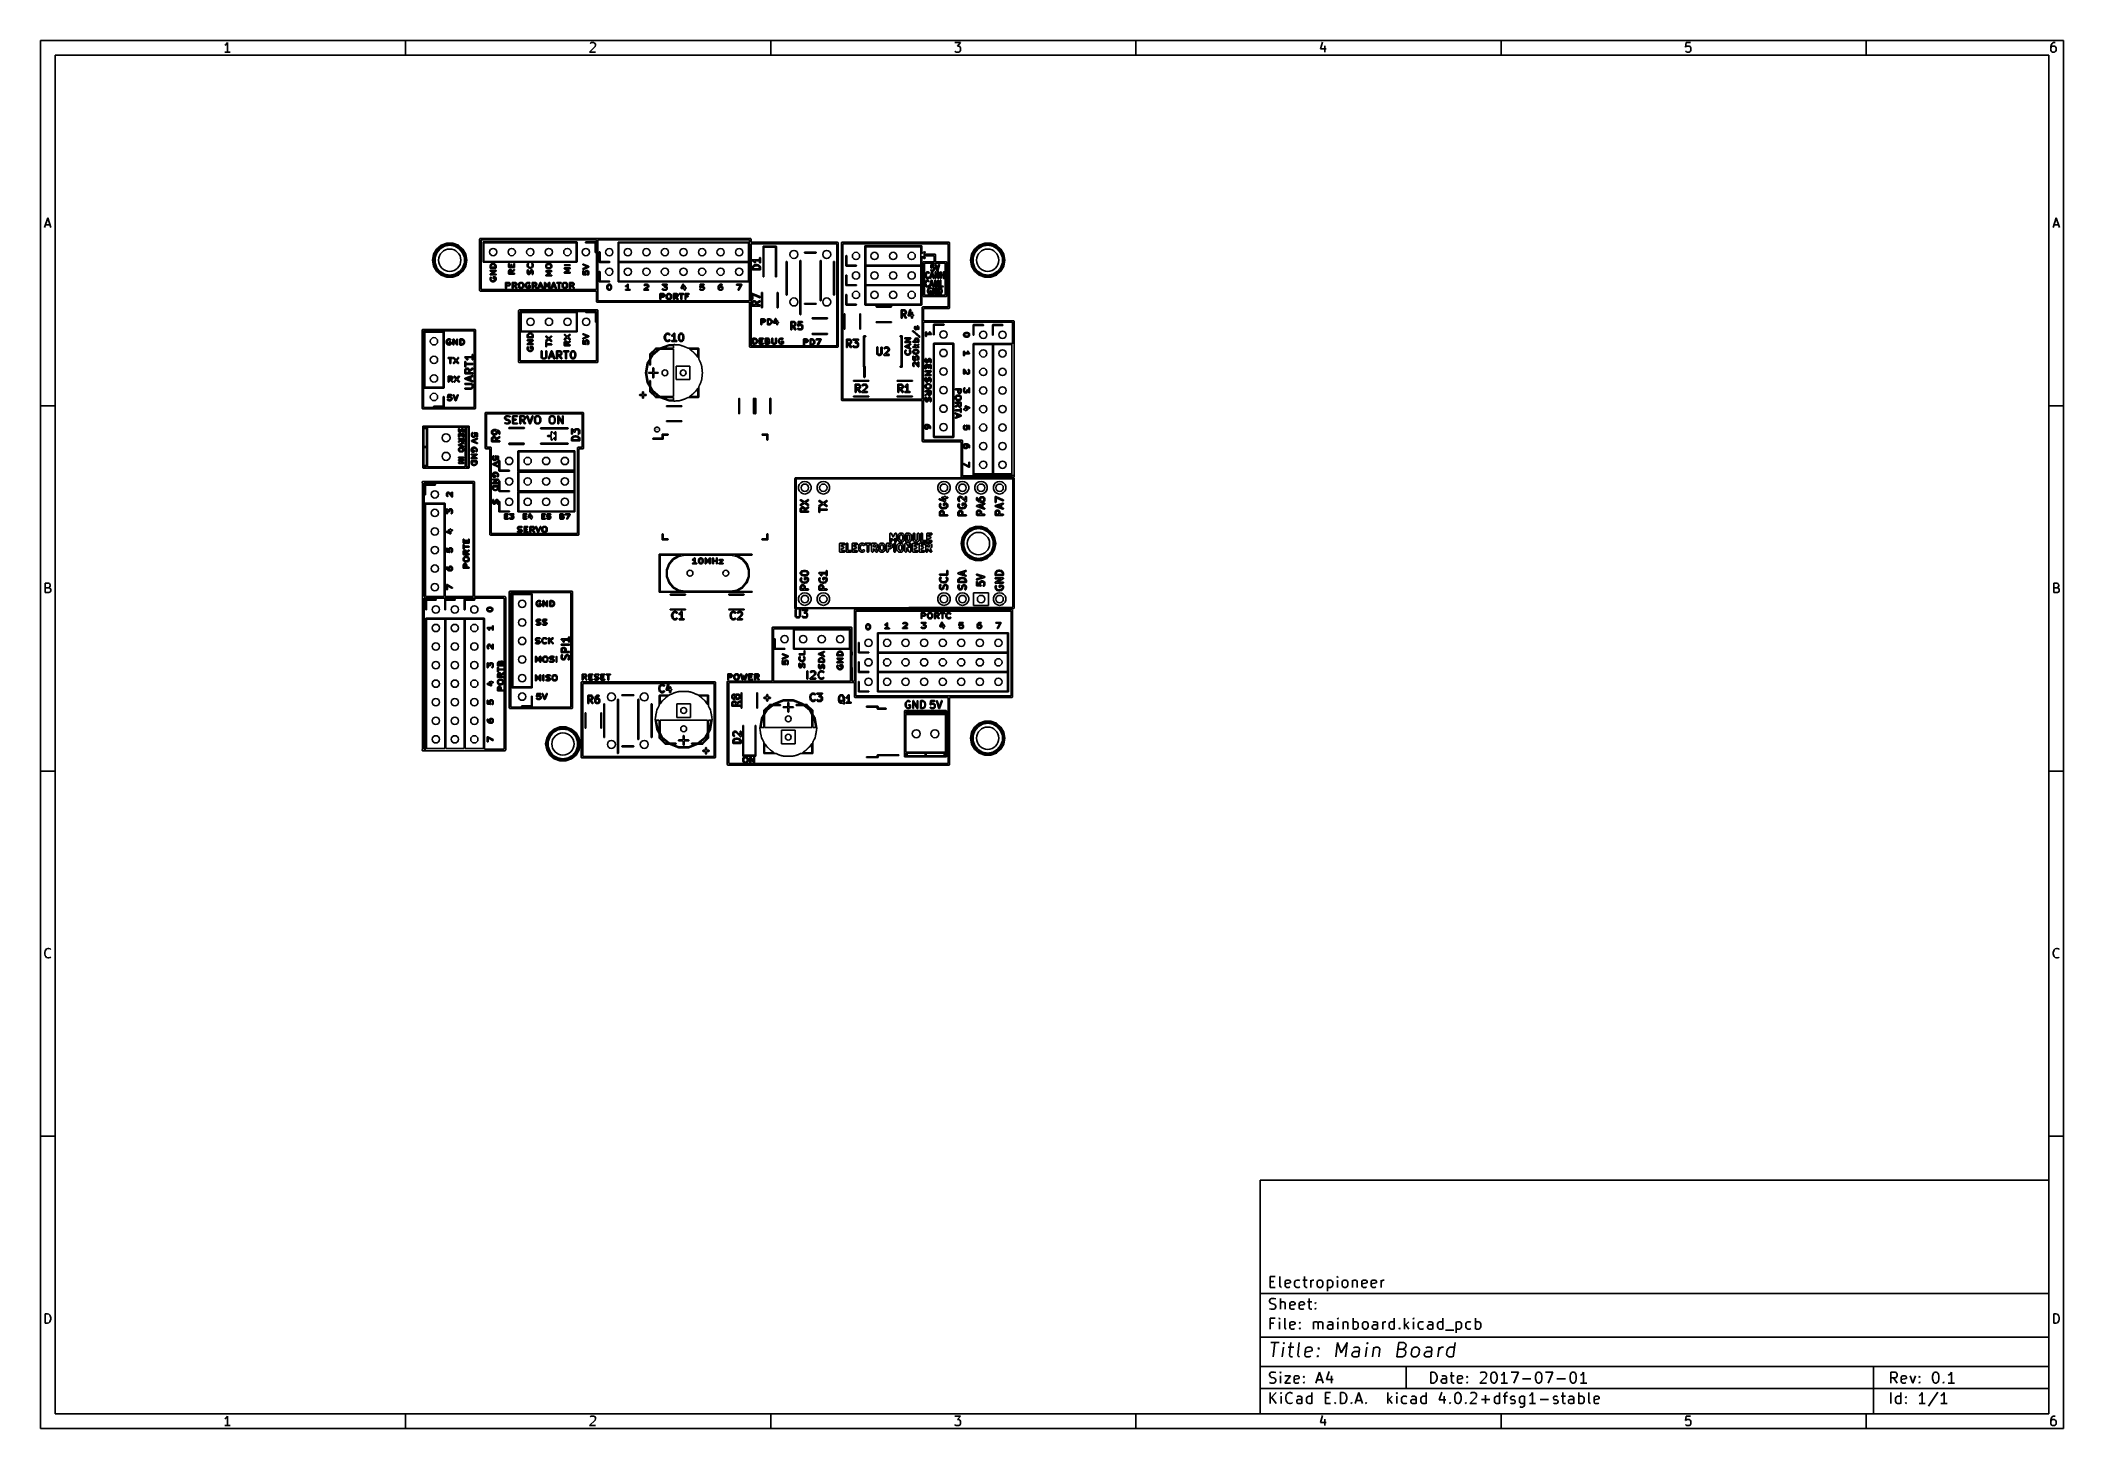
# Model space of a CAD drawing. Extents: x 10 to 287, y -200 to -10.
import ezdxf

# ---------------------------------------------------------------- set-up
doc = ezdxf.new("R2010")
doc.units = 0
doc.header["$MEASUREMENT"] = 0
doc.layers.add('BLACK', color=7, linetype='CONTINUOUS')

msp = doc.modelspace()

# ---------------------------------------------------------------- linework, layer by layer
at = {"layer": 'Black'}
for p, q in [((10, -10), (10, -200.007)), ((287.002, -10), (10, -10)), ((35.3714, -10.5976), (35.2476, -10.6595)), ((35.4952, -10.4738), (35.3714, -10.5976)), ((35.619, -10.2881), (35.4952, -10.4738)), ((35.619, -11.5881), (35.619, -10.2881)), ((60, -12), (60, -10)), ((85.9286, -10.8452), (85.1857, -11.5881)), ((85.2476, -10.4119), (85.3095, -10.35)), ((85.3095, -10.35), (85.4333, -10.2881)), ((85.4333, -10.2881), (85.7429, -10.2881)), ((85.7429, -10.2881), (85.8667, -10.35)), ((85.8667, -10.35), (85.9286, -10.4119)), ((85.9286, -10.4119), (85.9905, -10.5357)), ((85.9905, -10.6595), (85.9286, -10.8452)), ((85.9905, -10.5357), (85.9905, -10.6595)), ((110, -12), (110, -10)), ((135.186, -10.2881), (135.99, -10.2881)), ((135.99, -10.2881), (135.557, -10.7833)), ((135.557, -10.7833), (135.743, -10.7833)), ((135.743, -10.7833), (135.867, -10.8452)), ((135.867, -10.8452), (135.929, -10.9071)), ((135.929, -10.9071), (135.99, -11.031)), ((135.99, -11.031), (135.99, -11.3405)), ((160, -12), (160, -10)), ((185.557, -10.2262), (185.248, -11.1548)), ((185.867, -10.7214), (185.867, -11.5881)), ((210, -12), (210, -10)), ((235.31, -10.2881), (235.248, -10.9071)), ((235.248, -10.9071), (235.31, -10.8452)), ((235.929, -10.2881), (235.31, -10.2881)), ((235.31, -10.8452), (235.433, -10.7833)), ((235.433, -10.7833), (235.743, -10.7833)), ((235.743, -10.7833), (235.867, -10.8452)), ((235.867, -10.8452), (235.929, -10.9071)), ((235.929, -10.9071), (235.99, -11.031)), ((235.99, -11.031), (235.99, -11.3405)), ((260, -12), (260, -10)), ((285.31, -10.5976), (285.248, -10.8452)), ((285.248, -10.8452), (285.248, -11.3405)), ((285.31, -10.9071), (285.248, -11.031)), ((285.433, -10.4119), (285.31, -10.5976)), ((285.371, -10.8452), (285.31, -10.9071)), ((285.495, -10.7833), (285.371, -10.8452)), ((285.495, -10.35), (285.433, -10.4119)), ((285.619, -10.2881), (285.495, -10.35)), ((285.743, -10.7833), (285.495, -10.7833)), ((285.867, -10.2881), (285.619, -10.2881)), ((285.867, -10.8452), (285.743, -10.7833)), ((285.929, -10.9071), (285.867, -10.8452)), ((285.99, -11.031), (285.929, -10.9071)), ((285.99, -11.3405), (285.99, -11.031)), ((287.002, -200.007), (287.002, -10)), ((12, -12), (12, -198.007)), ((285.002, -12), (12, -12)), ((35.9905, -11.5881), (35.2476, -11.5881)), ((85.1857, -11.5881), (85.9905, -11.5881)), ((135.248, -11.5262), (135.186, -11.4643)), ((135.371, -11.5881), (135.248, -11.5262)), ((135.743, -11.5881), (135.371, -11.5881)), ((135.867, -11.5262), (135.743, -11.5881)), ((135.929, -11.4643), (135.867, -11.5262)), ((135.99, -11.3405), (135.929, -11.4643)), ((185.248, -11.1548), (186.052, -11.1548)), ((235.31, -11.5262), (235.248, -11.4643)), ((235.433, -11.5881), (235.31, -11.5262)), ((235.743, -11.5881), (235.433, -11.5881)), ((235.867, -11.5262), (235.743, -11.5881)), ((235.929, -11.4643), (235.867, -11.5262)), ((235.99, -11.3405), (235.929, -11.4643)), ((285.002, -198.007), (285.002, -12)), ((285.248, -11.3405), (285.31, -11.4643)), ((285.31, -11.4643), (285.371, -11.5262)), ((285.371, -11.5262), (285.495, -11.5881)), ((285.495, -11.5881), (285.743, -11.5881)), ((285.743, -11.5881), (285.867, -11.5262)), ((285.867, -11.5262), (285.929, -11.4643)), ((285.929, -11.4643), (285.99, -11.3405)), ((10.5667, -35.5881), (11, -34.2881)), ((10.6905, -35.2167), (11.3095, -35.2167)), ((11, -34.2881), (11.4333, -35.5881)), ((285.569, -35.5881), (286.002, -34.2881)), ((285.693, -35.2167), (286.312, -35.2167)), ((286.002, -34.2881), (286.436, -35.5881)), ((63.8214, -39.2737), (64.2314, -38.5636)), ((64.3463, -38.66), (63.9623, -39.325)), ((64.2314, -38.5636), (64.8595, -38.0365)), ((64.2735, -39.0613), (64.7289, -38.5187)), ((64.9345, -38.1664), (64.3463, -38.66)), ((64.7289, -38.5187), (65.3424, -38.1645)), ((64.8595, -38.0365), (65.63, -37.7561)), ((65.6561, -37.9038), (64.9345, -38.1664)), ((65.3424, -38.1645), (66.04, -38.0414)), ((65.63, -37.7561), (66.45, -37.7561)), ((66.4239, -37.9038), (65.6561, -37.9038)), ((66.04, -38.0414), (66.7376, -38.1645)), ((67.1455, -38.1664), (66.4239, -37.9038)), ((66.45, -37.7561), (67.2205, -38.0365)), ((66.7376, -38.1645), (67.3511, -38.5187)), ((67.7337, -38.66), (67.1455, -38.1664)), ((67.2205, -38.0365), (67.8486, -38.5636)), ((67.3511, -38.5187), (67.8065, -39.0613)), ((68.1177, -39.325), (67.7337, -38.66)), ((67.8486, -38.5636), (68.2586, -39.2737)), ((70.131, -37.211), (70.1325, -37.2024)), ((70.131, -44.196), (70.131, -37.211)), ((70.1325, -37.1936), (70.1355, -37.1854)), ((70.1325, -37.2024), (70.1325, -37.1936)), ((70.1355, -37.1854), (70.137, -37.1768)), ((70.137, -37.1768), (70.1414, -37.1692)), ((70.1414, -37.1692), (70.1444, -37.161)), ((70.1444, -37.161), (70.15, -37.1543)), ((70.15, -37.1543), (70.1544, -37.1467)), ((70.1544, -37.1467), (70.1611, -37.1411)), ((70.1611, -37.1411), (70.1667, -37.1344)), ((70.1667, -37.1344), (70.1743, -37.13)), ((70.1743, -37.13), (70.181, -37.1244)), ((70.181, -37.1244), (70.1892, -37.1214)), ((70.1892, -37.1214), (70.1968, -37.117)), ((70.1968, -37.117), (70.2054, -37.1155)), ((70.2054, -37.1155), (70.2136, -37.1125)), ((70.2136, -37.1125), (70.2224, -37.1125)), ((70.2224, -37.1125), (70.231, -37.111)), ((70.231, -37.111), (86.233, -37.111)), ((70.331, -37.311), (70.331, -44.096)), ((86.133, -37.311), (70.331, -37.311)), ((70.5936, -37.6336), (70.5945, -37.6284)), ((70.5936, -40.2936), (70.5936, -37.6336)), ((70.5945, -37.6232), (70.5963, -37.6183)), ((70.5945, -37.6284), (70.5945, -37.6232)), ((70.5963, -37.6183), (70.5972, -37.6131)), ((70.5972, -37.6131), (70.5998, -37.6085)), ((70.5998, -37.6085), (70.6016, -37.6036)), ((70.6016, -37.6036), (70.605, -37.5996)), ((70.605, -37.5996), (70.6076, -37.595)), ((70.6076, -37.595), (70.6117, -37.5917)), ((70.6117, -37.5917), (70.615, -37.5876)), ((70.615, -37.5876), (70.6196, -37.585)), ((70.6196, -37.585), (70.6236, -37.5816)), ((70.6236, -37.5816), (70.6285, -37.5798)), ((70.6285, -37.5798), (70.6331, -37.5772)), ((70.6331, -37.5772), (70.6383, -37.5763)), ((70.6383, -37.5763), (70.6432, -37.5745)), ((70.6432, -37.5745), (70.6484, -37.5745)), ((70.6484, -37.5745), (70.6536, -37.5736)), ((70.6536, -37.5736), (83.4136, -37.5736)), ((70.7136, -37.6936), (70.7136, -40.2336)), ((83.3536, -37.6936), (70.7136, -37.6936)), ((83.3536, -40.2336), (83.3536, -37.6936)), ((83.4136, -37.5736), (83.4188, -37.5745)), ((83.4188, -37.5745), (83.424, -37.5745)), ((83.424, -37.5745), (83.4289, -37.5763)), ((83.4289, -37.5763), (83.4341, -37.5772)), ((83.4341, -37.5772), (83.4387, -37.5798)), ((83.4387, -37.5798), (83.4436, -37.5816)), ((83.4436, -37.5816), (83.4476, -37.585)), ((83.4476, -37.585), (83.4522, -37.5876)), ((83.4522, -37.5876), (83.4555, -37.5917)), ((83.4555, -37.5917), (83.4596, -37.595)), ((83.4596, -37.595), (83.4622, -37.5996)), ((83.4622, -37.5996), (83.4656, -37.6036)), ((83.4656, -37.6036), (83.4674, -37.6085)), ((83.4674, -37.6085), (83.47, -37.6131)), ((83.47, -37.6131), (83.4709, -37.6183)), ((83.4709, -37.6183), (83.4727, -37.6232)), ((83.4727, -37.6232), (83.4727, -37.6284)), ((83.4727, -37.6284), (83.4736, -37.6336)), ((83.4736, -37.6336), (83.4736, -40.2936)), ((84.6245, -37.6232), (84.6316, -37.6036)), ((84.6245, -37.644), (84.6245, -37.6232)), ((84.6316, -37.6636), (84.6245, -37.644)), ((84.6316, -37.6036), (84.645, -37.5876)), ((84.645, -37.6796), (84.6316, -37.6636)), ((84.645, -37.5876), (84.6631, -37.5772)), ((84.6631, -37.69), (84.645, -37.6796)), ((84.6631, -37.5772), (84.6836, -37.5736)), ((84.6836, -37.6936), (84.6631, -37.69)), ((84.6836, -37.5736), (86.0136, -37.5736)), ((85.9536, -37.6936), (84.6836, -37.6936)), ((85.9536, -38.9636), (85.9536, -37.6936)), ((86.0136, -37.5736), (86.0188, -37.5745)), ((86.0188, -37.5745), (86.024, -37.5745)), ((86.024, -37.5745), (86.0289, -37.5763)), ((86.0289, -37.5763), (86.0341, -37.5772)), ((86.0341, -37.5772), (86.0387, -37.5798)), ((86.0387, -37.5798), (86.0436, -37.5816)), ((86.0436, -37.5816), (86.0476, -37.585)), ((86.0476, -37.585), (86.0522, -37.5876)), ((86.0522, -37.5876), (86.0555, -37.5917)), ((86.0555, -37.5917), (86.0596, -37.595)), ((86.0596, -37.595), (86.0622, -37.5996)), ((86.0622, -37.5996), (86.0656, -37.6036)), ((86.0656, -37.6036), (86.0674, -37.6085)), ((86.0674, -37.6085), (86.07, -37.6131)), ((86.07, -37.6131), (86.0709, -37.6183)), ((86.0709, -37.6183), (86.0727, -37.6232)), ((86.0727, -37.6232), (86.0727, -37.6284)), ((86.0727, -37.6284), (86.0736, -37.6336)), ((86.0736, -37.6336), (86.0736, -38.9636)), ((86.133, -44.096), (86.133, -37.311)), ((86.233, -37.111), (107.188, -37.111)), ((86.333, -37.311), (86.333, -44.196)), ((107.088, -37.311), (86.333, -37.311)), ((89.094, -37.659), (89.0949, -37.6538)), ((89.094, -40.319), (89.094, -37.659)), ((89.0949, -37.6486), (89.0967, -37.6437)), ((89.0949, -37.6538), (89.0949, -37.6486)), ((89.0967, -37.6437), (89.0976, -37.6385)), ((89.0976, -37.6385), (89.1002, -37.6339)), ((89.1002, -37.6339), (89.102, -37.629)), ((89.102, -37.629), (89.1054, -37.625)), ((89.1054, -37.625), (89.108, -37.6204)), ((89.108, -37.6204), (89.1121, -37.6171)), ((89.1121, -37.6171), (89.1154, -37.613)), ((89.1154, -37.613), (89.12, -37.6104)), ((89.12, -37.6104), (89.124, -37.607)), ((89.124, -37.607), (89.1289, -37.6052)), ((89.1289, -37.6052), (89.1335, -37.6026)), ((89.1335, -37.6026), (89.1387, -37.6017)), ((89.1387, -37.6017), (89.1436, -37.5999)), ((89.1436, -37.5999), (89.1488, -37.5999)), ((89.1488, -37.5999), (89.154, -37.599)), ((89.154, -37.599), (106.994, -37.599)), ((89.214, -37.719), (89.214, -40.259)), ((106.934, -37.719), (89.214, -37.719)), ((106.934, -40.259), (106.934, -37.719)), ((106.994, -37.599), (106.999, -37.5999)), ((106.999, -37.5999), (107.004, -37.5999)), ((107.004, -37.5999), (107.009, -37.6017)), ((107.009, -37.6017), (107.015, -37.6026)), ((107.015, -37.6026), (107.019, -37.6052)), ((107.019, -37.6052), (107.024, -37.607)), ((107.024, -37.607), (107.028, -37.6104)), ((107.028, -37.6104), (107.033, -37.613)), ((107.033, -37.613), (107.036, -37.6171)), ((107.036, -37.6171), (107.04, -37.6204)), ((107.04, -37.6204), (107.043, -37.625)), ((107.043, -37.625), (107.046, -37.629)), ((107.046, -37.629), (107.048, -37.6339)), ((107.048, -37.6339), (107.05, -37.6385)), ((107.05, -37.6385), (107.051, -37.6437)), ((107.051, -37.6437), (107.053, -37.6486)), ((107.053, -37.6486), (107.053, -37.6538)), ((107.053, -37.6538), (107.054, -37.659)), ((107.054, -37.659), (107.054, -40.319)), ((107.088, -37.7317), (107.088, -37.311)), ((107.088, -45.6248), (107.088, -37.7317)), ((107.188, -37.111), (107.197, -37.1125)), ((107.197, -37.1125), (107.205, -37.1125)), ((107.205, -37.1125), (107.214, -37.1155)), ((107.214, -37.1155), (107.222, -37.117)), ((107.222, -37.117), (107.23, -37.1214)), ((107.23, -37.1214), (107.238, -37.1244)), ((107.238, -37.1244), (107.245, -37.13)), ((107.245, -37.13), (107.252, -37.1344)), ((107.252, -37.1344), (107.258, -37.1411)), ((107.258, -37.1411), (107.265, -37.1467)), ((107.265, -37.1467), (107.269, -37.1543)), ((107.269, -37.1543), (107.275, -37.161)), ((107.275, -37.161), (107.278, -37.1692)), ((107.278, -37.1692), (107.282, -37.1768)), ((107.282, -37.1768), (107.283, -37.1854)), ((107.283, -37.1854), (107.286, -37.1936)), ((107.286, -37.1936), (107.286, -37.2024)), ((107.286, -37.2024), (107.288, -37.211)), ((107.288, -37.211), (107.288, -37.6317)), ((107.288, -37.6317), (119.126, -37.6317)), ((107.288, -37.8317), (107.288, -51.7922)), ((119.026, -37.8317), (107.288, -37.8317)), ((108.945, -38.2662), (108.949, -38.2457)), ((108.945, -42.3162), (108.945, -38.2662)), ((108.946, -38.2058), (108.953, -38.1862)), ((108.946, -38.2266), (108.946, -38.2058)), ((108.951, -38.2412), (108.946, -38.2266)), ((108.949, -38.2457), (108.951, -38.2412)), ((108.953, -38.1862), (108.966, -38.1702)), ((108.966, -38.1702), (108.984, -38.1598)), ((108.984, -38.1598), (109.005, -38.1562)), ((109.005, -38.1562), (110.705, -38.1562)), ((110.645, -38.2762), (109.065, -38.2762)), ((109.065, -38.2762), (109.065, -42.3162)), ((110.645, -42.3162), (110.645, -38.2762)), ((110.705, -38.1562), (110.726, -38.1598)), ((110.726, -38.1598), (110.744, -38.1702)), ((110.744, -38.1702), (110.757, -38.1862)), ((110.757, -38.1862), (110.764, -38.2058)), ((110.764, -38.2266), (110.759, -38.2412)), ((110.759, -38.2412), (110.761, -38.2457)), ((110.761, -38.2457), (110.765, -38.2662)), ((110.764, -38.2058), (110.764, -38.2266)), ((110.765, -38.2662), (110.765, -42.3162)), ((119.026, -51.7922), (119.026, -37.8317)), ((119.126, -37.6317), (119.135, -37.6332)), ((119.135, -37.6332), (119.143, -37.6332)), ((119.143, -37.6332), (119.152, -37.6362)), ((119.152, -37.6362), (119.16, -37.6377)), ((119.16, -37.6377), (119.168, -37.6421)), ((119.168, -37.6421), (119.176, -37.6451)), ((119.176, -37.6451), (119.183, -37.6507)), ((119.183, -37.6507), (119.19, -37.6551)), ((119.19, -37.6551), (119.196, -37.6618)), ((119.196, -37.6618), (119.203, -37.6674)), ((119.203, -37.6674), (119.207, -37.675)), ((119.207, -37.675), (119.213, -37.6817)), ((119.213, -37.6817), (119.216, -37.6899)), ((119.216, -37.6899), (119.22, -37.6975)), ((119.22, -37.6975), (119.221, -37.7061)), ((119.221, -37.7061), (119.224, -37.7143)), ((119.224, -37.7143), (119.224, -37.7231)), ((119.224, -37.7231), (119.226, -37.7317)), ((119.226, -37.7317), (119.226, -51.8922)), ((119.661, -37.719), (119.663, -37.7104)), ((119.661, -59.182), (119.661, -37.719)), ((119.663, -37.7016), (119.666, -37.6934)), ((119.663, -37.7104), (119.663, -37.7016)), ((119.666, -37.6934), (119.667, -37.6848)), ((119.667, -37.6848), (119.671, -37.6772)), ((119.671, -37.6772), (119.674, -37.669)), ((119.674, -37.669), (119.68, -37.6623)), ((119.68, -37.6623), (119.684, -37.6547)), ((119.684, -37.6547), (119.691, -37.6491)), ((119.691, -37.6491), (119.697, -37.6424)), ((119.697, -37.6424), (119.704, -37.638)), ((119.704, -37.638), (119.711, -37.6324)), ((119.711, -37.6324), (119.719, -37.6294)), ((119.719, -37.6294), (119.727, -37.625)), ((119.727, -37.625), (119.735, -37.6235)), ((119.735, -37.6235), (119.744, -37.6205)), ((119.744, -37.6205), (119.752, -37.6205)), ((119.752, -37.6205), (119.761, -37.619)), ((119.761, -37.619), (134.366, -37.619)), ((119.861, -37.819), (119.861, -59.082)), ((134.266, -37.819), (119.861, -37.819)), ((122.876, -38.167), (122.877, -38.1618)), ((122.876, -40.827), (122.876, -38.167)), ((122.877, -38.1566), (122.879, -38.1517)), ((122.877, -38.1618), (122.877, -38.1566)), ((122.879, -38.1517), (122.88, -38.1465)), ((122.88, -38.1465), (122.882, -38.1419)), ((122.882, -38.1419), (122.884, -38.137)), ((122.884, -38.137), (122.887, -38.133)), ((122.887, -38.133), (122.89, -38.1284)), ((122.89, -38.1284), (122.894, -38.1251)), ((122.894, -38.1251), (122.897, -38.121)), ((122.897, -38.121), (122.902, -38.1184)), ((122.902, -38.1184), (122.906, -38.115)), ((122.906, -38.115), (122.911, -38.1132)), ((122.911, -38.1132), (122.915, -38.1106)), ((122.915, -38.1106), (122.921, -38.1097)), ((122.921, -38.1097), (122.926, -38.1079)), ((122.926, -38.1079), (122.931, -38.1079)), ((122.931, -38.1079), (122.936, -38.107)), ((122.936, -38.107), (130.616, -38.107)), ((122.996, -38.227), (122.996, -40.767)), ((130.556, -38.227), (122.996, -38.227)), ((130.556, -40.767), (130.556, -38.227)), ((130.616, -38.107), (130.621, -38.1079)), ((130.621, -38.1079), (130.626, -38.1079)), ((130.626, -38.1079), (130.631, -38.1097)), ((130.631, -38.1097), (130.637, -38.1106)), ((130.637, -38.1106), (130.641, -38.1132)), ((130.641, -38.1132), (130.646, -38.115)), ((130.646, -38.115), (130.65, -38.1184)), ((130.65, -38.1184), (130.655, -38.121)), ((130.655, -38.121), (130.658, -38.1251)), ((130.658, -38.1251), (130.662, -38.1284)), ((130.662, -38.1284), (130.665, -38.133)), ((130.665, -38.133), (130.668, -38.137)), ((130.668, -38.137), (130.67, -38.1419)), ((130.67, -38.1419), (130.672, -38.1465)), ((130.672, -38.1465), (130.673, -38.1517)), ((130.673, -38.1517), (130.675, -38.1566)), ((130.675, -38.1566), (130.675, -38.1618)), ((130.675, -38.1618), (130.676, -38.167)), ((130.676, -38.167), (130.676, -39.2229)), ((134.266, -46.4836), (134.266, -37.819)), ((134.366, -37.619), (134.4, -37.625)), ((134.4, -37.625), (134.43, -37.6424)), ((134.43, -37.6424), (134.453, -37.669)), ((134.453, -37.669), (134.464, -37.7016)), ((134.464, -37.7016), (134.464, -37.7358)), ((134.464, -37.7358), (134.466, -37.7444)), ((134.466, -37.7444), (134.466, -46.5836)), ((137.481, -39.2737), (137.891, -38.5636)), ((138.006, -38.66), (137.622, -39.325)), ((137.891, -38.5636), (138.519, -38.0365)), ((137.934, -39.0613), (138.389, -38.5187)), ((138.594, -38.1664), (138.006, -38.66)), ((138.389, -38.5187), (139.002, -38.1645)), ((138.519, -38.0365), (139.29, -37.7561)), ((139.316, -37.9038), (138.594, -38.1664)), ((139.002, -38.1645), (139.7, -38.0414)), ((139.29, -37.7561), (140.11, -37.7561)), ((140.084, -37.9038), (139.316, -37.9038)), ((139.7, -38.0414), (140.398, -38.1645)), ((140.805, -38.1664), (140.084, -37.9038)), ((140.11, -37.7561), (140.88, -38.0365)), ((140.398, -38.1645), (141.011, -38.5187)), ((141.394, -38.66), (140.805, -38.1664)), ((140.88, -38.0365), (141.509, -38.5636)), ((141.011, -38.5187), (141.466, -39.0613)), ((141.778, -39.325), (141.394, -38.66)), ((141.509, -38.5636), (141.919, -39.2737)), ((63.679, -40.0812), (63.8214, -39.2737)), ((63.8214, -40.8887), (63.679, -40.0812)), ((64.2314, -41.5988), (63.8214, -40.8887)), ((63.9623, -39.325), (63.829, -40.0812)), ((63.829, -40.0812), (63.9623, -40.8374)), ((63.9623, -40.8374), (64.3463, -41.5024)), ((64.0312, -39.727), (64.2735, -39.0613)), ((64.0312, -40.4354), (64.0312, -39.727)), ((64.2735, -41.1011), (64.0312, -40.4354)), ((64.7289, -41.6437), (64.2735, -41.1011)), ((64.3463, -41.5024), (64.9345, -41.996)), ((67.1455, -41.996), (67.7337, -41.5024)), ((67.8065, -41.1011), (67.3511, -41.6437)), ((67.7337, -41.5024), (68.1177, -40.8374)), ((67.8065, -39.0613), (68.0488, -39.727)), ((68.0488, -40.4354), (67.8065, -41.1011)), ((68.2586, -40.8887), (67.8486, -41.5988)), ((68.0488, -39.727), (68.0488, -40.4354)), ((68.251, -40.0812), (68.1177, -39.325)), ((68.1177, -40.8374), (68.251, -40.0812)), ((68.2586, -39.2737), (68.401, -40.0812)), ((68.401, -40.0812), (68.2586, -40.8887)), ((70.5945, -40.2988), (70.5936, -40.2936)), ((70.5945, -40.304), (70.5945, -40.2988)), ((70.5963, -40.3089), (70.5945, -40.304)), ((70.5972, -40.3141), (70.5963, -40.3089)), ((70.5998, -40.3187), (70.5972, -40.3141)), ((70.6016, -40.3236), (70.5998, -40.3187)), ((70.605, -40.3276), (70.6016, -40.3236)), ((70.6076, -40.3322), (70.605, -40.3276)), ((70.6117, -40.3355), (70.6076, -40.3322)), ((70.615, -40.3396), (70.6117, -40.3355)), ((70.6196, -40.3422), (70.615, -40.3396)), ((70.6236, -40.3456), (70.6196, -40.3422)), ((70.6285, -40.3474), (70.6236, -40.3456)), ((70.6331, -40.35), (70.6285, -40.3474)), ((70.6383, -40.3509), (70.6331, -40.35)), ((70.6432, -40.3527), (70.6383, -40.3509)), ((70.6484, -40.3527), (70.6432, -40.3527)), ((70.6536, -40.3536), (70.6484, -40.3527)), ((83.4136, -40.3536), (70.6536, -40.3536)), ((70.7136, -40.2336), (83.3536, -40.2336)), ((71.5632, -40.883), (71.5645, -40.8752)), ((71.5632, -41.0973), (71.5632, -40.883)), ((71.5641, -41.1027), (71.5632, -41.0973)), ((71.5641, -41.1081), (71.5641, -41.1027)), ((71.566, -41.1133), (71.5641, -41.1081)), ((71.5641, -41.515), (71.5715, -41.4946)), ((71.5641, -41.5367), (71.5641, -41.515)), ((71.5715, -41.5571), (71.5641, -41.5367)), ((71.5645, -40.8752), (71.5652, -40.8673)), ((71.5652, -40.8673), (71.5985, -40.7387)), ((71.5669, -41.1187), (71.566, -41.1133)), ((71.5697, -41.1234), (71.5669, -41.1187)), ((71.5715, -41.1285), (71.5697, -41.1234)), ((71.5751, -41.1327), (71.5715, -41.1285)), ((71.5715, -41.4946), (71.5855, -41.478)), ((71.5778, -41.1375), (71.5751, -41.1327)), ((71.582, -41.141), (71.5778, -41.1375)), ((71.5855, -41.1452), (71.582, -41.141)), ((71.5902, -41.1479), (71.5855, -41.1452)), ((71.5855, -41.478), (71.6043, -41.4671)), ((71.5944, -41.1514), (71.5902, -41.1479)), ((71.5996, -41.1533), (71.5944, -41.1514)), ((71.5985, -40.7387), (71.5993, -40.7371)), ((71.5993, -40.7371), (71.5995, -40.7352)), ((71.5995, -40.7352), (71.6037, -40.7272)), ((71.6043, -41.156), (71.5996, -41.1533)), ((71.6037, -40.7272), (71.6075, -40.719)), ((71.6097, -41.157), (71.6043, -41.156)), ((71.6043, -41.4671), (71.6257, -41.4634)), ((71.6075, -40.719), (71.6088, -40.7177)), ((71.6088, -40.7177), (71.6097, -40.7161)), ((71.6097, -40.7161), (71.6763, -40.6303)), ((71.6148, -41.1588), (71.6097, -41.157)), ((71.6203, -41.1588), (71.6148, -41.1588)), ((71.6257, -41.1598), (71.6203, -41.1588)), ((72.3257, -41.1598), (71.6257, -41.1598)), ((71.6257, -41.4634), (72.3257, -41.4634)), ((71.6763, -40.6303), (71.6841, -40.6233)), ((71.6841, -40.6233), (71.6919, -40.6161)), ((71.7163, -40.7826), (71.6882, -40.891)), ((71.6882, -40.891), (71.6882, -41.0348)), ((71.6882, -41.0348), (72.2632, -41.0348)), ((71.6919, -40.6161), (71.7585, -40.5733)), ((71.7684, -40.7155), (71.7163, -40.7826)), ((71.7585, -40.5733), (71.766, -40.5701)), ((71.766, -40.5701), (71.7732, -40.5664)), ((71.8192, -40.6829), (71.7684, -40.7155)), ((71.7732, -40.5664), (71.9065, -40.5235)), ((71.9355, -40.6455), (71.8192, -40.6829)), ((71.9065, -40.5235), (71.9161, -40.5222)), ((71.9161, -40.5222), (71.9257, -40.5205)), ((71.9257, -40.5205), (72.0257, -40.5205)), ((72.0159, -40.6455), (71.9355, -40.6455)), ((72.1321, -40.6829), (72.0159, -40.6455)), ((72.0257, -40.5205), (72.0352, -40.5222)), ((72.0352, -40.5222), (72.0448, -40.5235)), ((72.0448, -40.5235), (72.1781, -40.5664)), ((72.1829, -40.7155), (72.1321, -40.6829)), ((72.1781, -40.5664), (72.1853, -40.5701)), ((72.2351, -40.7826), (72.1829, -40.7155)), ((72.1853, -40.5701), (72.1928, -40.5733)), ((72.1928, -40.5733), (72.2595, -40.6161)), ((72.2632, -40.891), (72.2351, -40.7826)), ((72.2595, -40.6161), (72.2672, -40.6233)), ((72.2632, -41.0348), (72.2632, -40.891)), ((72.2672, -40.6233), (72.275, -40.6303)), ((72.275, -40.6303), (72.3417, -40.7161)), ((72.3311, -41.1588), (72.3257, -41.1598)), ((72.3257, -41.4634), (72.3277, -41.4637)), ((72.3277, -41.4637), (72.3297, -41.4635)), ((72.3297, -41.4635), (72.3383, -41.4656)), ((72.3365, -41.1588), (72.3311, -41.1588)), ((72.3417, -41.157), (72.3365, -41.1588)), ((72.3383, -41.4656), (72.347, -41.4671)), ((72.3417, -40.7161), (72.3425, -40.7177)), ((72.347, -41.156), (72.3417, -41.157)), ((72.3425, -40.7177), (72.3438, -40.719)), ((72.3438, -40.719), (72.3476, -40.7272)), ((72.3518, -41.1533), (72.347, -41.156)), ((72.347, -41.4671), (72.3488, -41.4681)), ((72.3476, -40.7272), (72.3518, -40.7352)), ((72.3488, -41.4681), (72.3508, -41.4686)), ((72.3508, -41.4686), (72.3582, -41.4735)), ((72.3518, -40.7352), (72.3521, -40.7371)), ((72.3569, -41.1514), (72.3518, -41.1533)), ((72.3521, -40.7371), (72.3528, -40.7387)), ((72.3528, -40.7387), (72.3862, -40.8673)), ((72.3611, -41.1479), (72.3569, -41.1514)), ((72.3582, -41.4735), (72.3658, -41.478)), ((72.3658, -41.1452), (72.3611, -41.1479)), ((72.3694, -41.141), (72.3658, -41.1452)), ((72.3658, -41.478), (72.3672, -41.4795)), ((72.3672, -41.4795), (72.3688, -41.4807)), ((72.3688, -41.4807), (72.3741, -41.4878)), ((72.3735, -41.1375), (72.3694, -41.141)), ((72.3763, -41.1327), (72.3735, -41.1375)), ((72.3741, -41.4878), (72.3798, -41.4946)), ((72.3798, -41.1285), (72.3763, -41.1327)), ((72.3817, -41.1234), (72.3798, -41.1285)), ((72.3798, -41.4946), (72.3805, -41.4965)), ((72.3828, -41.5488), (72.3798, -41.5571)), ((72.3805, -41.4965), (72.3817, -41.4982)), ((72.3844, -41.1187), (72.3817, -41.1234)), ((72.3817, -41.4982), (72.3842, -41.5067)), ((72.3864, -41.5407), (72.3828, -41.5488)), ((72.3842, -41.5067), (72.3872, -41.515)), ((72.3853, -41.1133), (72.3844, -41.1187)), ((72.3872, -41.1081), (72.3853, -41.1133)), ((72.3862, -40.8673), (72.3868, -40.8752)), ((72.3865, -41.5386), (72.3864, -41.5407)), ((72.3872, -41.5367), (72.3865, -41.5386)), ((72.3868, -40.8752), (72.3882, -40.883)), ((72.3882, -41.0973), (72.3872, -41.1027)), ((72.3872, -41.1027), (72.3872, -41.1081)), ((72.3872, -41.515), (72.3872, -41.517)), ((72.3872, -41.517), (72.3878, -41.519)), ((72.3878, -41.519), (72.3872, -41.5279)), ((72.3872, -41.5279), (72.3872, -41.5367)), ((72.3882, -40.883), (72.3882, -41.0973)), ((74.1032, -40.5893), (74.1069, -40.5679)), ((74.1032, -41.0179), (74.1032, -40.5893)), ((74.1041, -41.0232), (74.1032, -41.0179)), ((74.1041, -41.0287), (74.1041, -41.0232)), ((74.106, -41.0338), (74.1041, -41.0287)), ((74.1069, -41.0392), (74.106, -41.0338)), ((74.1069, -40.5679), (74.1178, -40.5491)), ((74.1097, -41.044), (74.1069, -41.0392)), ((74.1074, -41.5523), (74.1407, -41.4666)), ((74.1115, -41.0491), (74.1097, -41.044)), ((74.1151, -41.0533), (74.1115, -41.0491)), ((74.1178, -41.058), (74.1151, -41.0533)), ((74.1178, -40.5491), (74.1344, -40.5352)), ((74.122, -41.0615), (74.1178, -41.058)), ((74.1255, -41.0657), (74.122, -41.0615)), ((74.1302, -41.0685), (74.1255, -41.0657)), ((74.1344, -41.072), (74.1302, -41.0685)), ((74.1344, -40.5352), (74.1548, -40.5277)), ((74.1396, -41.0739), (74.1344, -41.072)), ((74.1443, -41.0766), (74.1396, -41.0739)), ((74.1407, -41.4666), (74.1454, -41.4589)), ((74.1497, -41.0775), (74.1443, -41.0766)), ((74.1454, -41.4589), (74.1497, -41.4509)), ((74.1548, -41.0794), (74.1497, -41.0775)), ((74.1497, -41.4509), (74.183, -41.4081)), ((74.1548, -40.5277), (74.1765, -40.5277)), ((74.1603, -41.0794), (74.1548, -41.0794)), ((74.1657, -41.0804), (74.1603, -41.0794)), ((74.8657, -41.0804), (74.1657, -41.0804)), ((74.1765, -40.5277), (74.1969, -40.5352)), ((74.183, -41.4081), (74.1908, -41.401)), ((74.1908, -41.401), (74.1985, -41.3939)), ((74.1969, -40.5352), (74.2135, -40.5491)), ((74.1985, -41.3939), (74.2652, -41.351)), ((74.2135, -40.5491), (74.2244, -40.5679)), ((74.2244, -40.5679), (74.2282, -40.5893)), ((74.2282, -40.5893), (74.2282, -40.9554)), ((74.2282, -40.9554), (74.4365, -40.9554)), ((74.2539, -41.5205), (74.2282, -41.5867)), ((74.2751, -41.4932), (74.2539, -41.5205)), ((74.2652, -41.351), (74.2716, -41.3483)), ((74.2716, -41.3483), (74.2776, -41.3448)), ((74.3174, -41.4661), (74.2751, -41.4932)), ((74.2776, -41.3448), (74.2815, -41.3441)), ((74.2815, -41.3441), (74.2852, -41.3426)), ((74.2852, -41.3426), (74.2922, -41.3423)), ((74.2922, -41.3423), (74.299, -41.3411)), ((74.299, -41.3411), (74.399, -41.3411)), ((74.3806, -41.4661), (74.3174, -41.4661)), ((74.4229, -41.4932), (74.3806, -41.4661)), ((74.399, -41.3411), (74.4058, -41.3423)), ((74.4058, -41.3423), (74.4128, -41.3426)), ((74.4128, -41.3426), (74.4165, -41.3441)), ((74.4165, -41.3441), (74.4204, -41.3448)), ((74.4204, -41.3448), (74.4264, -41.3483)), ((74.4441, -41.5204), (74.4229, -41.4932)), ((74.4264, -41.3483), (74.4328, -41.351)), ((74.4328, -41.351), (74.4995, -41.3939)), ((74.4365, -40.7179), (74.4403, -40.6965)), ((74.4365, -40.9554), (74.4365, -40.7179)), ((74.4403, -40.6965), (74.4511, -40.6777)), ((74.4698, -41.5867), (74.4441, -41.5204)), ((74.4511, -40.6777), (74.4677, -40.6637)), ((74.4677, -40.6637), (74.4881, -40.6563)), ((74.4881, -40.6563), (74.5099, -40.6563)), ((74.4995, -41.3939), (74.5072, -41.401)), ((74.5072, -41.401), (74.515, -41.4081)), ((74.5099, -40.6563), (74.5302, -40.6637)), ((74.515, -41.4081), (74.5483, -41.4509)), ((74.5302, -40.6637), (74.5469, -40.6777)), ((74.5469, -40.6777), (74.5577, -40.6965)), ((74.5483, -41.4509), (74.5526, -41.4589)), ((74.5526, -41.4589), (74.5572, -41.4666)), ((74.5572, -41.4666), (74.5906, -41.5523)), ((74.5577, -40.6965), (74.5615, -40.7179)), ((74.5615, -40.7179), (74.5615, -40.9554)), ((74.5615, -40.9554), (74.8032, -40.9554)), ((74.5931, -41.5648), (74.8239, -41.3571)), ((74.9075, -41.45), (74.5948, -41.7314)), ((74.8032, -40.5893), (74.8069, -40.5679)), ((74.8032, -40.9554), (74.8032, -40.5893)), ((74.8069, -40.5679), (74.8178, -40.5491)), ((74.8178, -40.5491), (74.8344, -40.5352)), ((74.8239, -41.3571), (74.8423, -41.3456)), ((74.8344, -40.5352), (74.8548, -40.5277)), ((74.8423, -41.3456), (74.8635, -41.3411)), ((74.8548, -40.5277), (74.8765, -40.5277)), ((74.8635, -41.3411), (74.885, -41.3441)), ((74.8711, -41.0794), (74.8657, -41.0804)), ((74.8765, -41.0794), (74.8711, -41.0794)), ((74.8765, -40.5277), (74.8969, -40.5352)), ((74.8817, -41.0775), (74.8765, -41.0794)), ((74.887, -41.0766), (74.8817, -41.0775)), ((74.885, -41.3441), (74.9042, -41.3543)), ((74.8918, -41.0739), (74.887, -41.0766)), ((74.8969, -41.072), (74.8918, -41.0739)), ((74.8969, -40.5352), (74.9135, -40.5491)), ((74.9011, -41.0685), (74.8969, -41.072)), ((74.9058, -41.0657), (74.9011, -41.0685)), ((74.9042, -41.3543), (74.9187, -41.3705)), ((74.9094, -41.0615), (74.9058, -41.0657)), ((74.9208, -41.4329), (74.9075, -41.45)), ((74.9135, -41.058), (74.9094, -41.0615)), ((74.9135, -40.5491), (74.9244, -40.5679)), ((74.9163, -41.0533), (74.9135, -41.058)), ((74.9198, -41.0491), (74.9163, -41.0533)), ((74.9187, -41.3705), (74.9268, -41.3906)), ((74.9217, -41.044), (74.9198, -41.0491)), ((74.9276, -41.4123), (74.9208, -41.4329)), ((74.9244, -41.0392), (74.9217, -41.044)), ((74.9244, -40.5679), (74.9282, -40.5893)), ((74.9253, -41.0338), (74.9244, -41.0392)), ((74.9272, -41.0287), (74.9253, -41.0338)), ((74.9268, -41.3906), (74.9276, -41.4123)), ((74.9282, -41.0179), (74.9272, -41.0232)), ((74.9272, -41.0232), (74.9272, -41.0287)), ((74.9282, -40.5893), (74.9282, -41.0179)), ((76.6432, -40.7393), (76.6445, -40.7315)), ((76.6432, -40.825), (76.6432, -40.7393)), ((76.6445, -40.8328), (76.6432, -40.825)), ((76.6445, -40.7315), (76.6452, -40.7236)), ((76.6452, -40.8407), (76.6445, -40.8328)), ((76.6452, -40.7236), (76.6785, -40.595)), ((76.6785, -40.9693), (76.6452, -40.8407)), ((76.6452, -41.5807), (76.6785, -41.4522)), ((76.6785, -40.595), (76.6793, -40.5934)), ((76.6793, -40.9709), (76.6785, -40.9693)), ((76.6785, -41.4522), (76.6875, -41.4324)), ((76.6793, -40.5934), (76.6795, -40.5915)), ((76.6795, -40.9728), (76.6793, -40.9709)), ((76.6795, -40.5915), (76.6838, -40.5835)), ((76.6837, -40.9808), (76.6795, -40.9728)), ((76.6875, -40.989), (76.6837, -40.9808)), ((76.6838, -40.5835), (76.6875, -40.5753)), ((76.6875, -40.5753), (76.6888, -40.574)), ((76.6888, -40.9903), (76.6875, -40.989)), ((76.6875, -41.4324), (76.7027, -41.417)), ((76.6888, -40.574), (76.6897, -40.5723)), ((76.6897, -40.9919), (76.6888, -40.9903)), ((76.6897, -40.5723), (76.723, -40.5295)), ((76.7563, -41.0777), (76.6897, -40.9919)), ((76.7027, -41.417), (76.7223, -41.4076)), ((76.7223, -41.4076), (76.7439, -41.4056)), ((76.723, -40.5295), (76.7391, -40.5149)), ((76.7391, -40.5149), (76.7592, -40.5068)), ((76.7439, -41.4056), (76.765, -41.411)), ((76.7641, -41.0847), (76.7563, -41.0777)), ((76.7592, -40.5068), (76.7809, -40.5059)), ((76.7719, -41.0919), (76.7641, -41.0847)), ((76.765, -41.411), (76.7828, -41.4233)), ((76.7963, -40.6389), (76.7682, -40.7473)), ((76.7682, -40.7473), (76.7682, -40.817)), ((76.7682, -40.817), (76.7963, -40.9254)), ((76.7995, -41.4835), (76.7682, -41.6044)), ((76.8385, -41.1347), (76.7719, -41.0919)), ((76.7809, -40.5059), (76.8016, -40.5126)), ((76.7828, -41.4233), (76.7954, -41.441)), ((76.7954, -41.441), (76.8012, -41.4619)), ((76.8217, -40.6062), (76.7963, -40.6389)), ((76.7963, -40.9254), (76.8484, -40.9925)), ((76.8012, -41.4619), (76.7995, -41.4835)), ((76.8016, -40.5126), (76.8187, -40.5259)), ((76.8187, -40.5259), (76.8302, -40.5443)), ((76.8318, -40.587), (76.8217, -40.6062)), ((76.8302, -40.5443), (76.8348, -40.5655)), ((76.8348, -40.5655), (76.8318, -40.587)), ((76.846, -41.1379), (76.8385, -41.1347)), ((76.8532, -41.1416), (76.846, -41.1379)), ((76.8484, -40.9925), (76.8992, -41.0251)), ((76.9865, -41.1845), (76.8532, -41.1416)), ((76.8992, -41.0251), (77.0155, -41.0625)), ((76.9961, -41.1858), (76.9865, -41.1845)), ((77.0057, -41.1875), (76.9961, -41.1858)), ((77.1057, -41.1875), (77.0057, -41.1875)), ((77.0141, -41.6166), (77.0474, -41.5309)), ((77.0155, -41.0625), (77.0959, -41.0625)), ((77.0474, -41.5309), (77.0521, -41.5232)), ((77.0521, -41.5232), (77.0563, -41.5152)), ((77.0563, -41.5152), (77.0897, -41.4723)), ((77.0897, -41.4723), (77.0975, -41.4653)), ((77.0959, -41.0625), (77.2121, -41.0251)), ((77.0975, -41.4653), (77.1052, -41.4581)), ((77.1052, -41.4581), (77.1719, -41.4153)), ((77.1152, -41.1858), (77.1057, -41.1875)), ((77.1248, -41.1845), (77.1152, -41.1858)), ((77.2581, -41.1416), (77.1248, -41.1845)), ((77.1719, -41.4153), (77.1783, -41.4126)), ((77.1783, -41.4126), (77.1843, -41.4091)), ((77.224, -41.5304), (77.1818, -41.5575)), ((77.1843, -41.4091), (77.1882, -41.4084)), ((77.1882, -41.4084), (77.1919, -41.4069)), ((77.1919, -41.4069), (77.1988, -41.4066)), ((77.1988, -41.4066), (77.2057, -41.4054)), ((77.2057, -41.4054), (77.2723, -41.4054)), ((77.2121, -41.0251), (77.2629, -40.9925)), ((77.254, -41.5304), (77.224, -41.5304)), ((77.2962, -41.5575), (77.254, -41.5304)), ((77.2653, -41.1379), (77.2581, -41.1416)), ((77.2629, -40.9925), (77.3151, -40.9254)), ((77.2728, -41.1347), (77.2653, -41.1379)), ((77.2723, -41.4054), (77.2792, -41.4066)), ((77.3395, -41.0919), (77.2728, -41.1347)), ((77.2765, -40.5655), (77.2811, -40.5443)), ((77.2795, -40.587), (77.2765, -40.5655)), ((77.2792, -41.4066), (77.2861, -41.4069)), ((77.2897, -40.6062), (77.2795, -40.587)), ((77.2811, -40.5443), (77.2926, -40.5259)), ((77.2861, -41.4069), (77.2898, -41.4084)), ((77.3151, -40.6389), (77.2897, -40.6062)), ((77.2898, -41.4084), (77.2937, -41.4091)), ((77.2926, -40.5259), (77.3098, -40.5126)), ((77.2937, -41.4091), (77.2997, -41.4126)), ((77.2997, -41.4126), (77.3061, -41.4153)), ((77.3061, -41.4153), (77.3728, -41.4581)), ((77.3098, -40.5126), (77.3304, -40.5059)), ((77.3432, -40.7473), (77.3151, -40.6389)), ((77.3151, -40.9254), (77.3432, -40.817)), ((77.3304, -40.5059), (77.3521, -40.5068)), ((77.3472, -41.0847), (77.3395, -41.0919)), ((77.3432, -40.817), (77.3432, -40.7473)), ((77.355, -41.0777), (77.3472, -41.0847)), ((77.3521, -40.5068), (77.3722, -40.5149)), ((77.4217, -40.9919), (77.355, -41.0777)), ((77.3722, -40.5149), (77.3883, -40.5295)), ((77.3728, -41.4581), (77.3805, -41.4653)), ((77.3805, -41.4653), (77.3883, -41.4723)), ((77.3883, -40.5295), (77.4217, -40.5723)), ((77.3883, -41.4723), (77.4217, -41.5152)), ((77.4217, -40.5723), (77.4225, -40.574)), ((77.4225, -40.9903), (77.4217, -40.9919)), ((77.4217, -41.5152), (77.4259, -41.5232)), ((77.4225, -40.574), (77.4238, -40.5753)), ((77.4238, -40.989), (77.4225, -40.9903)), ((77.4238, -40.5753), (77.4276, -40.5835)), ((77.4276, -40.9808), (77.4238, -40.989)), ((77.4259, -41.5232), (77.4306, -41.5309)), ((77.4276, -40.5835), (77.4318, -40.5915)), ((77.4318, -40.9728), (77.4276, -40.9808)), ((77.4306, -41.5309), (77.4639, -41.6166)), ((77.4318, -40.5915), (77.4321, -40.5934)), ((77.4321, -40.9709), (77.4318, -40.9728)), ((77.4321, -40.5934), (77.4328, -40.595)), ((77.4328, -40.9693), (77.4321, -40.9709)), ((77.4328, -40.595), (77.4662, -40.7236)), ((77.4662, -40.8407), (77.4328, -40.9693)), ((77.4662, -40.7236), (77.4668, -40.7315)), ((77.4668, -40.8328), (77.4662, -40.8407)), ((77.4668, -40.7315), (77.4682, -40.7393)), ((77.4682, -40.825), (77.4668, -40.8328)), ((77.4682, -40.7393), (77.4682, -40.825)), ((79.1832, -40.8006), (79.1852, -40.7907)), ((79.1833, -40.8013), (79.1832, -40.8006)), ((79.1832, -40.802), (79.1833, -40.8013)), ((79.1832, -40.9734), (79.1832, -40.802)), ((79.1833, -40.9741), (79.1832, -40.9734)), ((79.1832, -40.9748), (79.1833, -40.9741)), ((79.1852, -40.9848), (79.1832, -40.9748)), ((79.1852, -40.7907), (79.1869, -40.7806)), ((79.1869, -40.9948), (79.1852, -40.9848)), ((79.1869, -40.7806), (79.1873, -40.78)), ((79.1873, -40.9954), (79.1869, -40.9948)), ((79.1873, -40.78), (79.1874, -40.7793)), ((79.1874, -40.9961), (79.1873, -40.9954)), ((79.1873, -41.5511), (79.1898, -41.5468)), ((79.1874, -40.7793), (79.2207, -40.6936)), ((79.2207, -41.0818), (79.1874, -40.9961)), ((79.1898, -41.5468), (79.1915, -41.5422)), ((79.1915, -41.5422), (79.1954, -41.5376)), ((79.1954, -41.5376), (79.1985, -41.5325)), ((79.1985, -41.5325), (79.2023, -41.5293)), ((79.2023, -41.5293), (79.2055, -41.5255)), ((79.2055, -41.5255), (79.2107, -41.5226)), ((79.2107, -41.5226), (79.2153, -41.5188)), ((79.2153, -41.5188), (79.22, -41.5172)), ((79.22, -41.5172), (79.2243, -41.5147)), ((79.2207, -40.6936), (79.2254, -40.6859)), ((79.2254, -41.0895), (79.2207, -41.0818)), ((79.2243, -41.5147), (79.2302, -41.5137)), ((79.2254, -40.6859), (79.2297, -40.6779)), ((79.2297, -41.0975), (79.2254, -41.0895)), ((79.2297, -40.6779), (79.2963, -40.5922)), ((79.2963, -41.1832), (79.2297, -41.0975)), ((79.2302, -41.5137), (79.2359, -41.5117)), ((79.2359, -41.5117), (79.2408, -41.5118)), ((79.2408, -41.5118), (79.2457, -41.5109)), ((79.2457, -41.5109), (79.9457, -41.5109)), ((79.2963, -40.5922), (79.3021, -40.587)), ((79.3021, -41.1885), (79.2963, -41.1832)), ((79.3021, -40.587), (79.3073, -40.5812)), ((79.3073, -41.1942), (79.3021, -41.1885)), ((79.3073, -40.5812), (79.3101, -40.5797)), ((79.3101, -41.1957), (79.3073, -41.1942)), ((79.3339, -40.7474), (79.3082, -40.8137)), ((79.3082, -40.8137), (79.3082, -40.9617)), ((79.3082, -40.9617), (79.3339, -41.028)), ((79.3101, -40.5797), (79.3124, -40.5776)), ((79.3124, -41.1978), (79.3101, -41.1957)), ((79.3124, -40.5776), (79.3197, -40.5747)), ((79.3197, -41.2007), (79.3124, -41.1978)), ((79.3197, -40.5747), (79.3265, -40.5711)), ((79.3265, -41.2044), (79.3197, -41.2007)), ((79.3265, -40.5711), (79.4599, -40.5282)), ((79.4599, -41.2472), (79.3265, -41.2044)), ((79.3832, -40.6842), (79.3339, -40.7474)), ((79.3339, -41.028), (79.3832, -41.0913)), ((79.4888, -40.6502), (79.3832, -40.6842)), ((79.3832, -41.0913), (79.4888, -41.1252)), ((79.4599, -40.5282), (79.4695, -40.5269)), ((79.4695, -41.2485), (79.4599, -41.2472)), ((79.4695, -40.5269), (79.479, -40.5252)), ((79.479, -41.2502), (79.4695, -41.2485)), ((79.479, -40.5252), (79.7123, -40.5252)), ((79.7123, -41.2502), (79.479, -41.2502)), ((79.7025, -40.6502), (79.4888, -40.6502)), ((79.4888, -41.1252), (79.7025, -41.1252)), ((79.8082, -40.6842), (79.7025, -40.6502)), ((79.7025, -41.1252), (79.8082, -41.0913)), ((79.7123, -40.5252), (79.7219, -40.5269)), ((79.7219, -41.2485), (79.7123, -41.2502)), ((79.7219, -40.5269), (79.7315, -40.5282)), ((79.7315, -41.2472), (79.7219, -41.2485)), ((79.7315, -40.5282), (79.8648, -40.5711)), ((79.8648, -41.2044), (79.7315, -41.2472)), ((79.8574, -40.7475), (79.8082, -40.6842)), ((79.8082, -41.0913), (79.8574, -41.028)), ((79.8832, -40.8137), (79.8574, -40.7475)), ((79.8574, -41.028), (79.8832, -40.9617)), ((79.8648, -40.5711), (79.8717, -40.5747)), ((79.8717, -41.2007), (79.8648, -41.2044)), ((79.8717, -40.5747), (79.8789, -40.5776)), ((79.8789, -41.1978), (79.8717, -41.2007)), ((79.8789, -40.5776), (79.8812, -40.5797)), ((79.8812, -41.1957), (79.8789, -41.1978)), ((79.8812, -40.5797), (79.884, -40.5812)), ((79.884, -41.1942), (79.8812, -41.1957)), ((79.8832, -40.9617), (79.8832, -40.8137)), ((79.884, -40.5812), (79.8892, -40.587)), ((79.8892, -41.1885), (79.884, -41.1942)), ((79.8892, -40.587), (79.895, -40.5922)), ((79.895, -41.1832), (79.8892, -41.1885)), ((79.895, -40.5922), (79.9617, -40.6779)), ((79.9617, -41.0975), (79.895, -41.1832)), ((79.9457, -41.5109), (79.967, -41.5147)), ((79.9617, -40.6779), (79.9659, -40.6859)), ((79.9659, -41.0895), (79.9617, -41.0975)), ((79.9659, -40.6859), (79.9706, -40.6936)), ((79.9706, -41.0818), (79.9659, -41.0895)), ((79.967, -41.5147), (79.9858, -41.5255)), ((79.9706, -40.6936), (80.0039, -40.7793)), ((80.0039, -40.9961), (79.9706, -41.0818)), ((79.9858, -41.5255), (79.9998, -41.5422)), ((79.9998, -41.5422), (80.0072, -41.5626)), ((80.0039, -40.7793), (80.0041, -40.78)), ((80.0041, -40.9954), (80.0039, -40.9961)), ((80.0041, -40.78), (80.0044, -40.7806)), ((80.0044, -40.9948), (80.0041, -40.9954)), ((80.0044, -40.7806), (80.0062, -40.7907)), ((80.0062, -40.9848), (80.0044, -40.9948)), ((80.0062, -40.7907), (80.0082, -40.8006)), ((80.0082, -40.9748), (80.0062, -40.9848)), ((80.0082, -40.8006), (80.008, -40.8013)), ((80.008, -40.8013), (80.0082, -40.802)), ((80.0082, -40.9734), (80.008, -40.9741)), ((80.008, -40.9741), (80.0082, -40.9748)), ((80.0082, -40.802), (80.0082, -40.9734)), ((81.7232, -41.1882), (81.7241, -41.1834)), ((81.7241, -41.1942), (81.7232, -41.1882)), ((81.7241, -40.7499), (81.7315, -40.7295)), ((81.7241, -40.7716), (81.7241, -40.7499)), ((81.7315, -40.792), (81.7241, -40.7716)), ((81.7241, -41.1784), (81.7262, -41.1728)), ((81.7241, -41.1834), (81.7241, -41.1784)), ((81.7241, -41.2001), (81.7241, -41.1942)), ((81.7258, -41.2048), (81.7241, -41.2001)), ((81.7266, -41.2097), (81.7258, -41.2048)), ((81.7262, -41.1728), (81.7273, -41.1669)), ((81.7295, -41.2149), (81.7266, -41.2097)), ((81.7273, -41.1669), (81.7298, -41.1627)), ((81.7315, -41.2205), (81.7295, -41.2149)), ((81.7298, -41.1627), (81.7315, -41.158)), ((81.7315, -40.7295), (81.7455, -40.7128)), ((81.7455, -40.8086), (81.7315, -40.792)), ((81.7315, -41.158), (81.7354, -41.1534)), ((81.7347, -41.2243), (81.7315, -41.2205)), ((81.7371, -41.2286), (81.7347, -41.2243)), ((81.7354, -41.1534), (81.7385, -41.1483)), ((81.7416, -41.2326), (81.7371, -41.2286)), ((81.7385, -41.1483), (81.7423, -41.1452)), ((81.7455, -41.2372), (81.7416, -41.2326)), ((81.7423, -41.1452), (81.7455, -41.1414)), ((81.7455, -40.7128), (81.7643, -40.702)), ((81.7643, -40.8194), (81.7455, -40.8086)), ((81.7455, -41.1414), (81.7507, -41.1384)), ((81.7498, -41.2396), (81.7455, -41.2372)), ((81.7535, -41.2429), (81.7498, -41.2396)), ((81.7507, -41.1384), (81.7553, -41.1346)), ((82.1642, -41.4893), (81.7535, -41.2429)), ((81.7535, -41.7357), (82.1642, -41.4893)), ((81.7553, -41.1346), (81.76, -41.133)), ((81.76, -41.133), (81.7643, -41.1306)), ((81.7643, -40.702), (81.7857, -40.6982)), ((81.7857, -40.8232), (81.7643, -40.8194)), ((81.7643, -41.1306), (81.7702, -41.1295)), ((81.7702, -41.1295), (81.7759, -41.1276)), ((81.7759, -41.1276), (81.7808, -41.1276)), ((81.7808, -41.1276), (81.7857, -41.1268)), ((81.7857, -40.6982), (82.4857, -40.6982)), ((82.4857, -40.8232), (81.7857, -40.8232)), ((81.7857, -41.1268), (82.4857, -41.1268)), ((82.4857, -41.2518), (82.0113, -41.2518)), ((82.0113, -41.2518), (82.3178, -41.4357)), ((82.3178, -41.5429), (82.0113, -41.7268)), ((82.3178, -41.4357), (82.3252, -41.4421)), ((82.3252, -41.5364), (82.3178, -41.5429)), ((82.3252, -41.4421), (82.3329, -41.4483)), ((82.3329, -41.5303), (82.3252, -41.5364)), ((82.3329, -41.4483), (82.3334, -41.4492)), ((82.3334, -41.5293), (82.3329, -41.5303)), ((82.3334, -41.4492), (82.3342, -41.4499)), ((82.3342, -41.5286), (82.3334, -41.5293)), ((82.3342, -41.4499), (82.339, -41.4585)), ((82.339, -41.52), (82.3342, -41.5286)), ((82.339, -41.4585), (82.344, -41.4669)), ((82.344, -41.5116), (82.339, -41.52)), ((82.344, -41.4669), (82.3442, -41.468)), ((82.3442, -41.5106), (82.344, -41.5116)), ((82.3442, -41.468), (82.3447, -41.4689)), ((82.3447, -41.5097), (82.3442, -41.5106)), ((82.3447, -41.4689), (82.3463, -41.4786)), ((82.3463, -41.5), (82.3447, -41.5097)), ((82.3463, -41.4786), (82.3482, -41.4882)), ((82.3482, -41.4903), (82.3463, -41.5)), ((82.3482, -41.4882), (82.348, -41.4893)), ((82.348, -41.4893), (82.3482, -41.4903)), ((82.4857, -40.6982), (82.507, -40.702)), ((82.507, -40.8194), (82.4857, -40.8232)), ((82.4857, -41.1268), (82.507, -41.1306)), ((82.507, -41.248), (82.4857, -41.2518)), ((82.507, -40.702), (82.5258, -40.7128)), ((82.5258, -40.8086), (82.507, -40.8194)), ((82.507, -41.1306), (82.5258, -41.1414)), ((82.5258, -41.2372), (82.507, -41.248)), ((82.5258, -40.7128), (82.5398, -40.7295)), ((82.5398, -40.792), (82.5258, -40.8086)), ((82.5258, -41.1414), (82.5398, -41.158)), ((82.5398, -41.2205), (82.5258, -41.2372)), ((82.5398, -40.7295), (82.5472, -40.7499)), ((82.5472, -40.7716), (82.5398, -40.792)), ((82.5398, -41.158), (82.5472, -41.1784)), ((82.5472, -41.2001), (82.5398, -41.2205)), ((82.5472, -40.7499), (82.5472, -40.7716)), ((82.5472, -41.1784), (82.5472, -41.2001)), ((83.4188, -40.3527), (83.4136, -40.3536)), ((83.424, -40.3527), (83.4188, -40.3527)), ((83.4289, -40.3509), (83.424, -40.3527)), ((83.4341, -40.35), (83.4289, -40.3509)), ((83.4387, -40.3474), (83.4341, -40.35)), ((83.4436, -40.3456), (83.4387, -40.3474)), ((83.4476, -40.3422), (83.4436, -40.3456)), ((83.4522, -40.3396), (83.4476, -40.3422)), ((83.4555, -40.3355), (83.4522, -40.3396)), ((83.4596, -40.3322), (83.4555, -40.3355)), ((83.4622, -40.3276), (83.4596, -40.3322)), ((83.4656, -40.3236), (83.4622, -40.3276)), ((83.4674, -40.3187), (83.4656, -40.3236)), ((83.47, -40.3141), (83.4674, -40.3187)), ((83.4709, -40.3089), (83.47, -40.3141)), ((83.4727, -40.304), (83.4709, -40.3089)), ((83.4736, -40.2936), (83.4727, -40.2988)), ((83.4727, -40.2988), (83.4727, -40.304)), ((84.2636, -40.6808), (84.2648, -40.6592)), ((84.2699, -40.7016), (84.2636, -40.6808)), ((84.2636, -41.266), (84.2699, -41.2452)), ((84.2648, -41.2877), (84.2636, -41.266)), ((84.2648, -40.6592), (84.2734, -40.6392)), ((84.2734, -41.3076), (84.2648, -41.2877)), ((84.2669, -41.5521), (84.2778, -41.5333)), ((84.2829, -40.719), (84.2699, -40.7016)), ((84.2699, -41.2452), (84.2829, -41.2279)), ((84.2734, -40.6392), (84.2882, -40.6234)), ((84.2882, -41.3235), (84.2734, -41.3076)), ((84.2778, -41.5333), (84.2944, -41.5193)), ((84.301, -40.7309), (84.2829, -40.719)), ((84.2829, -41.2279), (84.301, -41.216)), ((84.2882, -40.6234), (84.3076, -40.6136)), ((84.3076, -41.3333), (84.2882, -41.3235)), ((84.2944, -41.5193), (84.3148, -41.5119)), ((84.867, -40.9734), (84.301, -40.7309)), ((84.301, -41.216), (84.867, -40.9734)), ((84.3076, -40.6136), (84.3292, -40.611)), ((84.3292, -41.3358), (84.3076, -41.3333)), ((84.3148, -41.5119), (84.3365, -41.5119)), ((84.3292, -40.611), (84.3503, -40.616)), ((84.3503, -41.3309), (84.3292, -41.3358)), ((84.3365, -41.5119), (84.3569, -41.5193)), ((84.3503, -40.616), (85.0503, -40.916)), ((85.0503, -41.0309), (84.3503, -41.3309)), ((84.3569, -41.5193), (84.3735, -41.5333)), ((84.3735, -41.5333), (84.3844, -41.5521)), ((84.5763, -41.5779), (84.6097, -41.5351)), ((84.6097, -41.5351), (84.6175, -41.528)), ((84.6175, -41.528), (84.6252, -41.5209)), ((84.6252, -41.5209), (84.6919, -41.478)), ((84.6919, -41.478), (84.6983, -41.4753)), ((84.6983, -41.4753), (84.7043, -41.4718)), ((84.7043, -41.4718), (84.7082, -41.4711)), ((84.7082, -41.4711), (84.7119, -41.4696)), ((84.7119, -41.4696), (84.7188, -41.4693)), ((84.7188, -41.4693), (84.7257, -41.4681)), ((84.7257, -41.4681), (84.8923, -41.4681)), ((84.8923, -41.4681), (84.8992, -41.4693)), ((84.8992, -41.4693), (84.9061, -41.4696)), ((84.9061, -41.4696), (84.9098, -41.4712)), ((84.9098, -41.4712), (84.9137, -41.4718)), ((84.9137, -41.4718), (84.9197, -41.4753)), ((84.9197, -41.4753), (84.9261, -41.478)), ((84.9261, -41.478), (84.9928, -41.5209)), ((84.9928, -41.5209), (85.0005, -41.528)), ((85.0005, -41.528), (85.0083, -41.5351)), ((85.0083, -41.5351), (85.0417, -41.5779)), ((85.0503, -40.916), (85.0565, -40.92)), ((85.0565, -41.0268), (85.0503, -41.0309)), ((85.0565, -40.92), (85.0631, -40.9234)), ((85.0631, -41.0235), (85.0565, -41.0268)), ((85.0631, -40.9234), (85.0655, -40.9259)), ((85.0655, -41.0209), (85.0631, -41.0235)), ((85.0655, -40.9259), (85.0684, -40.9279)), ((85.0684, -41.019), (85.0655, -41.0209)), ((85.0684, -40.9279), (85.0729, -40.9338)), ((85.0729, -41.013), (85.0684, -41.019)), ((85.0729, -40.9338), (85.078, -40.9392)), ((85.078, -41.0076), (85.0729, -41.013)), ((85.078, -40.9392), (85.0793, -40.9424)), ((85.0793, -41.0044), (85.078, -41.0076)), ((85.0793, -40.9424), (85.0815, -40.9452)), ((85.0815, -41.0016), (85.0793, -41.0044)), ((85.0815, -40.9452), (85.0836, -40.9524)), ((85.0836, -40.9945), (85.0815, -41.0016)), ((85.0836, -40.9524), (85.0865, -40.9592)), ((85.0865, -40.9877), (85.0836, -40.9945)), ((85.0865, -40.9592), (85.0867, -40.9627)), ((85.0867, -40.9842), (85.0865, -40.9877)), ((85.0867, -40.9627), (85.0877, -40.966)), ((85.0877, -40.9808), (85.0867, -40.9842)), ((85.0877, -40.966), (85.0873, -40.9734)), ((85.0873, -40.9734), (85.0877, -40.9808)), ((85.9572, -38.9841), (85.9536, -38.9636)), ((85.9676, -39.0022), (85.9572, -38.9841)), ((85.9836, -39.0156), (85.9676, -39.0022)), ((86.0032, -39.0227), (85.9836, -39.0156)), ((86.024, -39.0227), (86.0032, -39.0227)), ((86.0436, -39.0156), (86.024, -39.0227)), ((86.0596, -39.0022), (86.0436, -39.0156)), ((86.07, -38.9841), (86.0596, -39.0022)), ((86.0736, -38.9636), (86.07, -38.9841)), ((86.494, -38.989), (86.4976, -38.9685)), ((86.494, -40.319), (86.494, -38.989)), ((86.4949, -40.3242), (86.494, -40.319)), ((86.4949, -40.3294), (86.4949, -40.3242)), ((86.4967, -40.3343), (86.4949, -40.3294)), ((86.4976, -40.3395), (86.4967, -40.3343)), ((86.4976, -38.9685), (86.508, -38.9504)), ((86.5002, -40.3441), (86.4976, -40.3395)), ((86.502, -40.349), (86.5002, -40.3441)), ((86.5054, -40.353), (86.502, -40.349)), ((86.508, -40.3576), (86.5054, -40.353)), ((86.508, -38.9504), (86.524, -38.937)), ((86.5121, -40.3609), (86.508, -40.3576)), ((86.5154, -40.365), (86.5121, -40.3609)), ((86.52, -40.3676), (86.5154, -40.365)), ((86.524, -40.371), (86.52, -40.3676)), ((86.524, -38.937), (86.5436, -38.9299)), ((86.5289, -40.3728), (86.524, -40.371)), ((86.5335, -40.3754), (86.5289, -40.3728)), ((86.5387, -40.3763), (86.5335, -40.3754)), ((86.5436, -40.3781), (86.5387, -40.3763)), ((86.5436, -38.9299), (86.5644, -38.9299)), ((86.5488, -40.3781), (86.5436, -40.3781)), ((86.554, -40.379), (86.5488, -40.3781)), ((87.884, -40.379), (86.554, -40.379)), ((86.5644, -38.9299), (86.584, -38.937)), ((86.584, -38.937), (86.6, -38.9504)), ((86.6, -38.9504), (86.6104, -38.9685)), ((86.6104, -38.9685), (86.614, -38.989)), ((86.614, -38.989), (86.614, -40.259)), ((86.614, -40.259), (87.884, -40.259)), ((87.884, -40.259), (87.9045, -40.2626)), ((87.9045, -40.3754), (87.884, -40.379)), ((87.9045, -40.2626), (87.9226, -40.273)), ((87.9226, -40.365), (87.9045, -40.3754)), ((87.9226, -40.273), (87.936, -40.289)), ((87.936, -40.349), (87.9226, -40.365)), ((87.936, -40.289), (87.9431, -40.3086)), ((87.9431, -40.3294), (87.936, -40.349)), ((87.9431, -40.3086), (87.9431, -40.3294)), ((89.0946, -40.3225), (89.094, -40.319)), ((89.094, -40.326), (89.0946, -40.3225)), ((89.094, -42.986), (89.094, -40.326)), ((89.214, -40.259), (106.934, -40.259)), ((89.214, -40.386), (89.214, -42.926)), ((106.934, -40.386), (89.214, -40.386)), ((106.934, -42.926), (106.934, -40.386)), ((107.054, -40.319), (107.053, -40.3225)), ((107.053, -40.3225), (107.054, -40.326)), ((107.054, -40.326), (107.054, -42.986)), ((107.454, -41.0892), (107.456, -41.0774)), ((107.454, -41.3273), (107.454, -41.0892)), ((107.456, -41.3338), (107.454, -41.3273)), ((107.455, -40.0844), (107.456, -40.0803)), ((107.456, -40.0933), (107.455, -40.0844)), ((107.456, -40.0762), (107.459, -40.0678)), ((107.456, -40.0803), (107.456, -40.0762)), ((107.456, -40.1022), (107.456, -40.0933)), ((107.457, -40.1061), (107.456, -40.1022)), ((107.456, -41.0774), (107.458, -41.0655)), ((107.456, -41.3403), (107.456, -41.3338)), ((107.458, -41.3465), (107.456, -41.3403)), ((107.457, -40.1103), (107.457, -40.1061)), ((107.461, -40.1183), (107.457, -40.1103)), ((107.458, -41.0655), (107.506, -40.9226)), ((107.459, -41.3529), (107.458, -41.3465)), ((107.459, -40.0678), (107.461, -40.0591)), ((107.462, -41.3586), (107.459, -41.3529)), ((107.461, -40.0591), (107.463, -40.0556)), ((107.464, -40.1267), (107.461, -40.1183)), ((107.464, -41.3648), (107.462, -41.3586)), ((107.463, -40.0556), (107.464, -40.0517)), ((107.464, -40.0517), (107.47, -40.0448)), ((107.467, -40.1299), (107.464, -40.1267)), ((107.469, -41.3698), (107.464, -41.3648)), ((107.469, -40.1336), (107.467, -40.1299)), ((107.475, -40.1398), (107.469, -40.1336)), ((107.472, -41.3755), (107.469, -41.3698)), ((107.47, -40.0448), (107.475, -40.0374)), ((107.477, -41.3797), (107.472, -41.3755)), ((107.475, -40.0374), (107.479, -40.0349)), ((107.481, -40.1467), (107.475, -40.1398)), ((107.481, -41.3847), (107.477, -41.3797)), ((107.479, -40.0349), (107.481, -40.0317)), ((107.481, -40.0317), (107.489, -40.0273)), ((107.485, -40.1487), (107.481, -40.1467)), ((107.487, -41.388), (107.481, -41.3847)), ((107.488, -40.1516), (107.485, -40.1487)), ((107.492, -41.3922), (107.487, -41.388)), ((107.624, -40.2427), (107.488, -40.1516)), ((107.489, -40.0273), (107.496, -40.022)), ((107.498, -41.3945), (107.492, -41.3922)), ((107.496, -40.022), (107.5, -40.0208)), ((107.504, -41.3978), (107.498, -41.3945)), ((107.5, -40.0208), (107.504, -40.0187)), ((107.504, -40.0187), (107.513, -40.0172)), ((107.51, -41.3989), (107.504, -41.3978)), ((107.506, -40.9226), (107.508, -40.9188)), ((107.508, -40.9188), (107.509, -40.9146)), ((107.509, -40.9146), (107.514, -40.9074)), ((107.516, -41.4012), (107.51, -41.3989)), ((107.513, -40.0172), (107.521, -40.0147)), ((107.514, -40.9074), (107.518, -40.8997)), ((107.523, -41.4012), (107.516, -41.4012)), ((107.518, -40.8997), (107.521, -40.8969)), ((107.521, -40.0147), (107.525, -40.0149)), ((107.521, -40.8969), (107.524, -40.8933)), ((107.529, -41.4023), (107.523, -41.4012)), ((107.524, -40.8933), (107.619, -40.7981)), ((107.525, -40.0149), (107.529, -40.0142)), ((107.529, -40.0142), (108.454, -40.0142)), ((108.529, -41.4023), (107.529, -41.4023)), ((107.643, -40.9869), (107.604, -41.1014)), ((107.604, -41.1014), (107.604, -41.2523)), ((107.604, -41.2523), (108.454, -41.2523)), ((107.619, -40.7981), (107.629, -40.7912)), ((107.706, -40.3241), (107.624, -40.2427)), ((107.629, -40.7912), (107.639, -40.784)), ((107.639, -40.784), (107.734, -40.7364)), ((107.717, -40.9127), (107.643, -40.9869)), ((107.748, -40.4085), (107.706, -40.3241)), ((107.794, -40.8742), (107.717, -40.9127)), ((107.734, -40.7364), (107.742, -40.7341)), ((107.742, -40.7341), (107.749, -40.7307)), ((107.764, -40.4294), (107.748, -40.4085)), ((107.749, -40.7307), (107.94, -40.6831)), ((108.454, -40.1642), (107.758, -40.1642)), ((107.758, -40.1642), (107.821, -40.2266)), ((107.785, -40.4437), (107.764, -40.4294)), ((107.811, -40.4498), (107.785, -40.4437)), ((107.967, -40.8309), (107.794, -40.8742)), ((107.836, -40.4468), (107.811, -40.4498)), ((107.821, -40.2266), (107.827, -40.2365)), ((107.827, -40.2365), (107.835, -40.2461)), ((107.835, -40.2461), (107.882, -40.3414)), ((107.86, -40.4352), (107.836, -40.4468)), ((107.878, -40.4162), (107.86, -40.4352)), ((107.888, -40.3923), (107.878, -40.4162)), ((107.882, -40.3414), (107.89, -40.3663)), ((107.89, -40.3663), (107.888, -40.3923)), ((107.94, -40.6831), (107.949, -40.6825)), ((107.949, -40.6825), (107.958, -40.6809)), ((107.958, -40.6809), (108.101, -40.6809)), ((108.092, -40.8309), (107.967, -40.8309)), ((108.265, -40.8742), (108.092, -40.8309)), ((108.101, -40.6809), (108.11, -40.6825)), ((108.11, -40.6825), (108.119, -40.6831)), ((108.119, -40.6831), (108.309, -40.7307)), ((108.342, -40.9127), (108.265, -40.8742)), ((108.309, -40.7307), (108.317, -40.7341)), ((108.317, -40.7341), (108.325, -40.7364)), ((108.325, -40.7364), (108.42, -40.784)), ((108.416, -40.9869), (108.342, -40.9127)), ((108.454, -41.1014), (108.416, -40.9869)), ((108.42, -40.784), (108.43, -40.7912)), ((108.43, -40.7912), (108.44, -40.7981)), ((108.44, -40.7981), (108.535, -40.8933)), ((108.454, -39.8035), (108.459, -39.7778)), ((108.454, -40.0142), (108.454, -39.8035)), ((108.454, -40.3749), (108.454, -40.1642)), ((108.459, -40.4006), (108.454, -40.3749)), ((108.454, -41.2523), (108.454, -41.1014)), ((108.459, -39.7778), (108.472, -39.7553)), ((108.472, -40.4231), (108.459, -40.4006)), ((108.472, -39.7553), (108.492, -39.7385)), ((108.492, -40.4399), (108.472, -40.4231)), ((108.492, -39.7385), (108.516, -39.7296)), ((108.516, -40.4488), (108.492, -40.4399)), ((108.516, -39.7296), (108.542, -39.7296)), ((108.542, -40.4488), (108.516, -40.4488)), ((108.536, -41.4012), (108.529, -41.4023)), ((108.535, -40.8933), (108.537, -40.8969)), ((108.542, -41.4012), (108.536, -41.4012)), ((108.537, -40.8969), (108.541, -40.8997)), ((108.541, -40.8997), (108.545, -40.9074)), ((108.542, -39.7296), (108.567, -39.7385)), ((108.567, -40.4399), (108.542, -40.4488)), ((108.549, -41.3989), (108.542, -41.4012)), ((108.545, -40.9074), (108.55, -40.9146)), ((108.555, -41.3978), (108.549, -41.3989)), ((108.55, -40.9146), (108.551, -40.9188)), ((108.551, -40.9188), (108.553, -40.9226)), ((108.553, -40.9226), (108.601, -41.0655)), ((108.561, -41.3945), (108.555, -41.3978)), ((108.567, -41.3922), (108.561, -41.3945)), ((108.567, -39.7385), (108.587, -39.7553)), ((108.587, -40.4231), (108.567, -40.4399)), ((108.572, -41.388), (108.567, -41.3922)), ((108.578, -41.3847), (108.572, -41.388)), ((108.582, -41.3797), (108.578, -41.3847)), ((108.587, -41.3755), (108.582, -41.3797)), ((108.587, -39.7553), (108.6, -39.7778)), ((108.6, -40.4006), (108.587, -40.4231)), ((108.59, -41.3698), (108.587, -41.3755)), ((108.594, -41.3648), (108.59, -41.3698)), ((108.597, -41.3586), (108.594, -41.3648)), ((108.6, -41.3529), (108.597, -41.3586)), ((108.6, -39.7778), (108.604, -39.8035)), ((108.604, -40.3749), (108.6, -40.4006)), ((108.601, -41.3465), (108.6, -41.3529)), ((108.601, -41.0655), (108.602, -41.0774)), ((108.603, -41.3403), (108.601, -41.3465)), ((108.602, -41.0774), (108.604, -41.0892)), ((108.604, -41.3273), (108.603, -41.3338)), ((108.603, -41.3338), (108.603, -41.3403)), ((108.604, -39.8035), (108.604, -40.3749)), ((108.604, -41.0892), (108.604, -41.3273)), ((112.097, -40.2962), (112.101, -40.2757)), ((112.097, -44.7962), (112.097, -40.2962)), ((112.101, -40.2757), (112.111, -40.2576)), ((112.111, -40.2576), (112.127, -40.2442)), ((112.127, -40.2442), (112.147, -40.2371)), ((112.147, -40.2371), (112.167, -40.2371)), ((112.167, -40.2371), (112.187, -40.2442)), ((112.187, -40.2442), (112.203, -40.2576)), ((112.203, -40.2576), (112.213, -40.2757)), ((112.213, -40.2757), (112.217, -40.2962)), ((112.217, -40.2962), (112.217, -44.7962)), ((113.993, -40.1752), (113.997, -40.1547)), ((113.993, -47.4852), (113.993, -40.1752)), ((113.997, -40.1547), (114.007, -40.1366)), ((114.007, -40.1366), (114.023, -40.1232)), ((114.023, -40.1232), (114.043, -40.1161)), ((114.043, -40.1161), (114.063, -40.1161)), ((114.063, -40.1161), (114.083, -40.1232)), ((114.083, -40.1232), (114.099, -40.1366)), ((114.099, -40.1366), (114.109, -40.1547)), ((114.109, -40.1547), (114.113, -40.1752)), ((114.113, -40.1752), (114.113, -47.4852)), ((114.598, -39.0358), (114.605, -39.0162)), ((114.598, -39.0566), (114.598, -39.0358)), ((114.605, -39.0762), (114.598, -39.0566)), ((114.605, -39.0162), (114.618, -39.0002)), ((114.618, -39.0922), (114.605, -39.0762)), ((114.618, -39.0002), (114.636, -38.9898)), ((114.636, -39.1026), (114.618, -39.0922)), ((114.636, -38.9898), (114.657, -38.9862)), ((114.657, -39.1062), (114.636, -39.1026)), ((114.657, -38.9862), (116.157, -38.9862)), ((116.157, -39.1062), (114.657, -39.1062)), ((116.157, -38.9862), (116.178, -38.9898)), ((116.178, -39.1026), (116.157, -39.1062)), ((116.178, -38.9898), (116.196, -39.0002)), ((116.196, -39.0922), (116.178, -39.1026)), ((116.196, -39.0002), (116.209, -39.0162)), ((116.209, -39.0762), (116.196, -39.0922)), ((116.209, -39.0162), (116.216, -39.0358)), ((116.216, -39.0566), (116.209, -39.0762)), ((116.216, -39.0358), (116.216, -39.0566)), ((116.773, -40.1752), (116.777, -40.1547)), ((116.773, -45.5752), (116.773, -40.1752)), ((116.777, -40.1547), (116.787, -40.1366)), ((116.787, -40.1366), (116.803, -40.1232)), ((116.803, -40.1232), (116.823, -40.1161)), ((116.823, -40.1161), (116.843, -40.1161)), ((116.843, -40.1161), (116.863, -40.1232)), ((116.863, -40.1232), (116.879, -40.1366)), ((116.879, -40.1366), (116.889, -40.1547)), ((116.889, -40.1547), (116.893, -40.1752)), ((116.893, -40.1752), (116.893, -45.5752)), ((118.597, -40.2962), (118.601, -40.2757)), ((118.597, -44.7962), (118.597, -40.2962)), ((118.601, -40.2757), (118.611, -40.2576)), ((118.611, -40.2576), (118.627, -40.2442)), ((118.627, -40.2442), (118.647, -40.2371)), ((118.647, -40.2371), (118.667, -40.2371)), ((118.667, -40.2371), (118.687, -40.2442)), ((118.687, -40.2442), (118.703, -40.2576)), ((118.703, -40.2576), (118.713, -40.2757)), ((118.713, -40.2757), (118.717, -40.2962)), ((118.717, -40.2962), (118.717, -44.7962)), ((120.276, -39.497), (120.28, -39.4765)), ((120.276, -40.827), (120.276, -39.497)), ((120.277, -40.8322), (120.276, -40.827)), ((120.277, -40.8374), (120.277, -40.8322)), ((120.279, -40.8423), (120.277, -40.8374)), ((120.28, -40.8475), (120.279, -40.8423)), ((120.28, -39.4765), (120.29, -39.4584)), ((120.282, -40.8521), (120.28, -40.8475)), ((120.284, -40.857), (120.282, -40.8521)), ((120.287, -40.861), (120.284, -40.857)), ((120.29, -40.8656), (120.287, -40.861)), ((120.29, -39.4584), (120.306, -39.445)), ((120.294, -40.8689), (120.29, -40.8656)), ((120.297, -40.873), (120.294, -40.8689)), ((120.302, -40.8756), (120.297, -40.873)), ((120.306, -40.879), (120.302, -40.8756)), ((120.306, -39.445), (120.326, -39.4379)), ((120.311, -40.8808), (120.306, -40.879)), ((120.315, -40.8834), (120.311, -40.8808)), ((120.321, -40.8843), (120.315, -40.8834)), ((120.326, -40.8861), (120.321, -40.8843)), ((120.326, -39.4379), (120.346, -39.4379)), ((120.331, -40.8861), (120.326, -40.8861)), ((120.336, -40.887), (120.331, -40.8861)), ((121.666, -40.887), (120.336, -40.887)), ((120.346, -39.4379), (120.366, -39.445)), ((120.366, -39.445), (120.382, -39.4584)), ((120.382, -39.4584), (120.392, -39.4765)), ((120.392, -39.4765), (120.396, -39.497)), ((120.396, -39.497), (120.396, -40.767)), ((120.396, -40.767), (121.666, -40.767)), ((121.666, -40.767), (121.687, -40.7706)), ((121.687, -40.8834), (121.666, -40.887)), ((121.687, -40.7706), (121.705, -40.781)), ((121.705, -40.873), (121.687, -40.8834)), ((121.705, -40.781), (121.718, -40.797)), ((121.718, -40.857), (121.705, -40.873)), ((121.718, -40.797), (121.725, -40.8166)), ((121.725, -40.8374), (121.718, -40.857)), ((121.725, -40.8166), (121.725, -40.8374)), ((122.877, -40.8305), (122.876, -40.827)), ((122.876, -40.834), (122.877, -40.8305)), ((122.876, -43.494), (122.876, -40.834)), ((122.996, -40.767), (130.556, -40.767)), ((122.996, -40.894), (122.996, -43.434)), ((130.556, -40.894), (122.996, -40.894)), ((130.556, -43.434), (130.556, -40.894)), ((130.676, -40.827), (130.675, -40.8305)), ((130.675, -40.8305), (130.676, -40.834)), ((130.676, -39.2229), (130.968, -38.931)), ((130.968, -39.8344), (130.676, -39.5425)), ((130.676, -39.5425), (130.676, -40.827)), ((130.676, -40.834), (130.676, -43.494)), ((130.837, -40.386), (130.839, -40.3774)), ((130.837, -44.958), (130.837, -40.386)), ((130.839, -40.3686), (130.842, -40.3604)), ((130.839, -40.3774), (130.839, -40.3686)), ((130.842, -40.3604), (130.843, -40.3518)), ((130.843, -40.3518), (130.847, -40.3442)), ((130.847, -40.3442), (130.85, -40.336)), ((130.85, -40.336), (130.856, -40.3293)), ((130.856, -40.3293), (130.86, -40.3217)), ((130.86, -40.3217), (130.867, -40.3161)), ((130.867, -40.3161), (130.873, -40.3094)), ((130.873, -40.3094), (130.88, -40.305)), ((130.88, -40.305), (130.887, -40.2994)), ((132.361, -39.47), (130.886, -39.47)), ((130.886, -39.47), (131.109, -39.693)), ((130.887, -40.2994), (130.895, -40.2964)), ((130.895, -40.2964), (130.903, -40.292)), ((130.903, -40.292), (130.911, -40.2905)), ((130.911, -40.2905), (130.92, -40.2875)), ((131.109, -39.0724), (130.912, -39.27)), ((130.912, -39.27), (132.461, -39.27)), ((130.92, -40.2875), (130.928, -40.2875)), ((130.928, -40.2875), (130.937, -40.286)), ((130.937, -40.286), (132.361, -40.286)), ((130.968, -38.931), (130.996, -38.9111)), ((130.996, -39.8543), (130.968, -39.8344)), ((130.996, -38.9111), (131.03, -38.9021)), ((131.03, -39.8633), (130.996, -39.8543)), ((131.03, -38.9021), (131.064, -38.9051)), ((131.064, -39.8603), (131.03, -39.8633)), ((131.037, -40.486), (131.037, -44.858)), ((133.885, -40.486), (131.037, -40.486)), ((131.064, -38.9051), (131.096, -38.9198)), ((131.096, -39.8456), (131.064, -39.8603)), ((131.096, -38.9198), (131.121, -38.9443)), ((131.121, -39.8211), (131.096, -39.8456)), ((131.129, -39.044), (131.109, -39.0724)), ((131.109, -39.693), (131.129, -39.7214)), ((131.121, -38.9443), (131.135, -38.9758)), ((131.135, -39.7896), (131.121, -39.8211)), ((131.138, -39.0104), (131.129, -39.044)), ((131.129, -39.7214), (131.138, -39.755)), ((131.135, -38.9758), (131.138, -39.0104)), ((131.138, -39.755), (131.135, -39.7896)), ((131.899, -41.0854), (131.932, -40.7045)), ((131.899, -41.0875), (131.899, -41.0854)), ((131.899, -41.0896), (131.899, -41.0875)), ((131.9, -41.0983), (131.899, -41.0896)), ((131.899, -41.435), (131.902, -41.4136)), ((131.903, -41.4563), (131.899, -41.435)), ((131.901, -41.107), (131.9, -41.0983)), ((131.902, -41.1089), (131.901, -41.107)), ((131.902, -41.111), (131.902, -41.1089)), ((131.906, -41.1187), (131.902, -41.111)), ((131.902, -41.4136), (131.912, -41.3945)), ((131.914, -41.4749), (131.903, -41.4563)), ((131.91, -41.1267), (131.906, -41.1187)), ((131.911, -41.1282), (131.91, -41.1267)), ((131.912, -41.13), (131.911, -41.1282)), ((131.919, -41.1358), (131.912, -41.13)), ((131.912, -41.3945), (131.929, -41.3802)), ((131.947, -41.513), (131.914, -41.4749)), ((131.925, -41.1421), (131.919, -41.1358)), ((131.927, -41.1429), (131.925, -41.1421)), ((131.929, -41.1443), (131.927, -41.1429)), ((131.937, -41.1475), (131.929, -41.1443)), ((131.929, -41.3802), (131.949, -41.3724)), ((131.932, -40.7045), (131.933, -40.7018)), ((131.933, -40.6991), (131.936, -40.6914)), ((131.933, -40.7018), (131.933, -40.6991)), ((131.936, -40.6914), (131.938, -40.6835)), ((131.945, -41.1512), (131.937, -41.1475)), ((131.938, -40.6835), (131.939, -40.6812)), ((131.939, -40.6812), (131.94, -40.6787)), ((131.94, -40.6787), (131.945, -40.6724)), ((131.945, -40.6724), (131.95, -40.6657)), ((131.947, -41.1514), (131.945, -41.1512)), ((131.949, -41.1522), (131.947, -41.1514)), ((131.955, -41.5195), (131.947, -41.513)), ((131.958, -41.1524), (131.949, -41.1522)), ((131.949, -41.3724), (131.971, -41.372)), ((131.95, -40.6657), (131.952, -40.6641)), ((131.952, -40.6641), (131.954, -40.662)), ((131.954, -40.662), (131.961, -40.6579)), ((131.963, -41.5261), (131.955, -41.5195)), ((131.966, -41.1531), (131.958, -41.1524)), ((131.961, -40.6579), (131.968, -40.6533)), ((132.03, -41.5642), (131.963, -41.5261)), ((131.968, -41.1526), (131.966, -41.1531)), ((131.968, -40.6533), (131.971, -40.6525)), ((131.971, -41.1526), (131.968, -41.1526)), ((131.971, -40.6525), (131.973, -40.6512)), ((131.979, -41.1498), (131.971, -41.1526)), ((131.971, -41.372), (131.991, -41.379)), ((131.973, -40.6512), (131.981, -40.6498)), ((131.987, -41.1475), (131.979, -41.1498)), ((131.981, -40.6498), (131.989, -40.6476)), ((131.989, -41.1463), (131.987, -41.1475)), ((131.989, -40.6476), (131.992, -40.6479)), ((131.991, -41.1456), (131.989, -41.1463)), ((131.998, -41.1401), (131.991, -41.1456)), ((131.991, -41.379), (132.008, -41.3926)), ((131.992, -40.6479), (131.994, -40.6474)), ((131.994, -40.6474), (132.328, -40.6474)), ((132.005, -41.1351), (131.998, -41.1401)), ((132.006, -41.1333), (132.005, -41.1351)), ((132.008, -41.132), (132.006, -41.1333)), ((132.034, -41.1018), (132.008, -41.132)), ((132.008, -41.3926), (132.034, -41.4228)), ((132.078, -41.0772), (132.034, -41.1018)), ((132.034, -41.4228), (132.078, -41.4474)), ((132.052, -40.7724), (132.035, -40.9584)), ((132.035, -40.9584), (132.04, -40.9559)), ((132.04, -40.9559), (132.045, -40.955)), ((132.045, -40.955), (132.05, -40.9531)), ((132.05, -40.9531), (132.056, -40.9531)), ((132.328, -40.7724), (132.052, -40.7724)), ((132.056, -40.9531), (132.061, -40.9522)), ((132.061, -40.9522), (132.228, -40.9522)), ((132.211, -41.0772), (132.078, -41.0772)), ((132.078, -41.4474), (132.211, -41.4474)), ((132.254, -41.1018), (132.211, -41.0772)), ((132.211, -41.4474), (132.254, -41.4228)), ((132.228, -40.9522), (132.233, -40.9531)), ((132.233, -40.9531), (132.238, -40.9531)), ((132.238, -40.9531), (132.244, -40.955)), ((132.244, -40.955), (132.249, -40.9559)), ((132.249, -40.9559), (132.254, -40.9586)), ((132.254, -40.9586), (132.259, -40.9604)), ((132.274, -41.1247), (132.254, -41.1018)), ((132.254, -41.4228), (132.274, -41.3998)), ((132.259, -40.9604), (132.325, -40.9985)), ((132.325, -41.5261), (132.259, -41.5642)), ((132.298, -41.1801), (132.274, -41.1247)), ((132.274, -41.3998), (132.298, -41.3444)), ((132.298, -41.3444), (132.298, -41.1801)), ((132.325, -40.9985), (132.333, -41.0051)), ((132.333, -41.5195), (132.325, -41.5261)), ((132.328, -40.6474), (132.349, -40.6512)), ((132.349, -40.7686), (132.328, -40.7724)), ((132.333, -41.0051), (132.341, -41.0116)), ((132.341, -41.513), (132.333, -41.5195)), ((132.341, -41.0116), (132.375, -41.0497)), ((132.375, -41.4749), (132.341, -41.513)), ((132.349, -40.6512), (132.368, -40.662)), ((132.368, -40.7578), (132.349, -40.7686)), ((132.361, -40.286), (132.361, -39.47)), ((132.368, -40.662), (132.382, -40.6787)), ((132.382, -40.7412), (132.368, -40.7578)), ((132.375, -41.0497), (132.38, -41.0579)), ((132.38, -41.4667), (132.375, -41.4749)), ((132.38, -41.0579), (132.385, -41.0658)), ((132.385, -41.4588), (132.38, -41.4667)), ((132.382, -40.6787), (132.389, -40.6991)), ((132.389, -40.7208), (132.382, -40.7412)), ((132.385, -41.0658), (132.418, -41.142)), ((132.418, -41.3826), (132.385, -41.4588)), ((132.389, -40.6991), (132.389, -40.7208)), ((132.418, -41.142), (132.419, -41.1439)), ((132.419, -41.3806), (132.418, -41.3826)), ((132.419, -41.1439), (132.42, -41.1457)), ((132.42, -41.3789), (132.419, -41.3806)), ((132.42, -41.1457), (132.421, -41.1544)), ((132.421, -41.3701), (132.42, -41.3789)), ((132.421, -41.1544), (132.423, -41.1631)), ((132.423, -41.3615), (132.421, -41.3701)), ((132.423, -41.1631), (132.423, -41.1651)), ((132.423, -41.1651), (132.423, -41.167)), ((132.423, -41.167), (132.423, -41.3575)), ((132.423, -41.3575), (132.423, -41.3595)), ((132.423, -41.3595), (132.423, -41.3615)), ((132.461, -39.27), (132.47, -39.2715)), ((132.47, -39.2715), (132.478, -39.2715)), ((132.478, -39.2715), (132.487, -39.2745)), ((132.487, -39.2745), (132.495, -39.276)), ((132.495, -39.276), (132.503, -39.2804)), ((132.499, -40.7058), (132.504, -40.6847)), ((132.501, -40.7274), (132.499, -40.7058)), ((132.734, -41.5274), (132.501, -40.7274)), ((132.503, -39.2804), (132.511, -39.2834)), ((132.504, -40.6847), (132.516, -40.6667)), ((132.511, -39.2834), (132.518, -39.289)), ((132.516, -40.6667), (132.533, -40.6539)), ((132.518, -39.289), (132.525, -39.2934)), ((132.525, -39.2934), (132.531, -39.3001)), ((132.531, -39.3001), (132.538, -39.3057)), ((132.533, -40.6539), (132.554, -40.6478)), ((132.538, -39.3057), (132.542, -39.3133)), ((132.542, -39.3133), (132.548, -39.32)), ((132.548, -39.32), (132.551, -39.3282)), ((132.551, -39.3282), (132.555, -39.3358)), ((132.554, -40.6478), (132.576, -40.6492)), ((132.555, -39.3358), (132.556, -39.3444)), ((132.556, -39.3444), (132.559, -39.3526)), ((132.559, -39.3526), (132.559, -39.3614)), ((132.559, -39.3614), (132.561, -39.37)), ((132.561, -39.37), (132.561, -40.286)), ((132.561, -40.286), (133.985, -40.286)), ((132.576, -40.6492), (132.596, -40.6579)), ((132.596, -40.6579), (132.611, -40.6729)), ((132.611, -40.6729), (132.621, -40.6924)), ((132.621, -40.6924), (132.794, -41.2867)), ((132.736, -41.5311), (132.734, -41.5274)), ((132.737, -41.5351), (132.736, -41.5311)), ((132.741, -41.5407), (132.737, -41.5351)), ((132.744, -41.5469), (132.741, -41.5407)), ((132.747, -41.5497), (132.744, -41.5469)), ((132.749, -41.5531), (132.747, -41.5497)), ((132.794, -41.2867), (132.968, -40.6924)), ((132.842, -41.5497), (132.839, -41.5531)), ((132.845, -41.5469), (132.842, -41.5497)), ((132.848, -41.5407), (132.845, -41.5469)), ((132.852, -41.5351), (132.848, -41.5407)), ((132.853, -41.5311), (132.852, -41.5351)), ((132.854, -41.5274), (132.853, -41.5311)), ((133.088, -40.7274), (132.854, -41.5274)), ((132.968, -40.6924), (132.977, -40.6729)), ((132.977, -40.6729), (132.993, -40.6579)), ((132.993, -40.6579), (133.013, -40.6492)), ((133.013, -40.6492), (133.034, -40.6478)), ((133.034, -40.6478), (133.055, -40.6539)), ((133.055, -40.6539), (133.073, -40.6667)), ((133.073, -40.6667), (133.085, -40.6847)), ((133.085, -40.6847), (133.09, -40.7058)), ((133.09, -40.7058), (133.088, -40.7274)), ((133.885, -44.858), (133.885, -40.486)), ((133.985, -40.286), (133.994, -40.2875)), ((133.994, -40.2875), (134.002, -40.2875)), ((134.002, -40.2875), (134.011, -40.2905)), ((134.011, -40.2905), (134.019, -40.292)), ((134.019, -40.292), (134.027, -40.2964)), ((134.027, -40.2964), (134.035, -40.2994)), ((134.035, -40.2994), (134.042, -40.305)), ((134.042, -40.305), (134.049, -40.3094)), ((134.049, -40.3094), (134.055, -40.3161)), ((134.055, -40.3161), (134.062, -40.3217)), ((134.062, -40.3217), (134.066, -40.3293)), ((134.066, -40.3293), (134.072, -40.336)), ((134.072, -40.336), (134.075, -40.3442)), ((134.075, -40.3442), (134.079, -40.3518)), ((134.079, -40.3518), (134.08, -40.3604)), ((134.08, -40.3604), (134.083, -40.3686)), ((134.083, -40.3686), (134.083, -40.3774)), ((134.083, -40.3774), (134.085, -40.386)), ((134.085, -40.386), (134.085, -44.958)), ((137.339, -40.0812), (137.481, -39.2737)), ((137.481, -40.8887), (137.339, -40.0812)), ((137.891, -41.5988), (137.481, -40.8887)), ((137.622, -39.325), (137.489, -40.0812)), ((137.489, -40.0812), (137.622, -40.8374)), ((137.622, -40.8374), (138.006, -41.5024)), ((137.691, -39.727), (137.934, -39.0613)), ((137.691, -40.4354), (137.691, -39.727)), ((137.934, -41.1011), (137.691, -40.4354)), ((138.389, -41.6437), (137.934, -41.1011)), ((138.006, -41.5024), (138.594, -41.996)), ((140.805, -41.996), (141.394, -41.5024)), ((141.466, -41.1011), (141.011, -41.6437)), ((141.394, -41.5024), (141.778, -40.8374)), ((141.466, -39.0613), (141.709, -39.727)), ((141.709, -40.4354), (141.466, -41.1011)), ((141.919, -40.8887), (141.509, -41.5988)), ((141.709, -39.727), (141.709, -40.4354)), ((141.911, -40.0812), (141.778, -39.325)), ((141.778, -40.8374), (141.911, -40.0812)), ((141.919, -39.2737), (142.061, -40.0812)), ((142.061, -40.0812), (141.919, -40.8887)), ((64.8595, -42.1259), (64.2314, -41.5988)), ((65.3424, -41.9979), (64.7289, -41.6437)), ((65.63, -42.4063), (64.8595, -42.1259)), ((64.9345, -41.996), (65.6561, -42.2586)), ((66.04, -42.121), (65.3424, -41.9979)), ((66.45, -42.4063), (65.63, -42.4063)), ((65.6561, -42.2586), (66.4239, -42.2586)), ((66.7376, -41.9979), (66.04, -42.121)), ((66.4239, -42.2586), (67.1455, -41.996)), ((67.2205, -42.1259), (66.45, -42.4063)), ((67.3511, -41.6437), (66.7376, -41.9979)), ((67.8486, -41.5988), (67.2205, -42.1259)), ((70.1325, -44.2046), (70.131, -44.196)), ((70.1325, -44.2134), (70.1325, -44.2046)), ((70.1355, -44.2216), (70.1325, -44.2134)), ((70.137, -44.2302), (70.1355, -44.2216)), ((70.1414, -44.2378), (70.137, -44.2302)), ((70.1444, -44.246), (70.1414, -44.2378)), ((70.15, -44.2527), (70.1444, -44.246)), ((70.1544, -44.2603), (70.15, -44.2527)), ((70.1611, -44.2659), (70.1544, -44.2603)), ((70.1667, -44.2726), (70.1611, -44.2659)), ((70.1743, -44.277), (70.1667, -44.2726)), ((70.181, -44.2826), (70.1743, -44.277)), ((70.1892, -44.2856), (70.181, -44.2826)), ((70.1968, -44.29), (70.1892, -44.2856)), ((70.2054, -44.2915), (70.1968, -44.29)), ((70.2136, -44.2945), (70.2054, -44.2915)), ((70.2224, -44.2945), (70.2136, -44.2945)), ((70.231, -44.296), (70.2224, -44.2945)), ((86.133, -44.296), (70.231, -44.296)), ((70.331, -44.096), (86.133, -44.096)), ((71.5632, -42.5531), (71.5652, -42.5431)), ((71.5633, -42.5537), (71.5632, -42.5531)), ((71.5632, -42.5544), (71.5633, -42.5537)), ((71.5632, -42.683), (71.5632, -42.5544)), ((71.5645, -42.6908), (71.5632, -42.683)), ((71.5635, -42.047), (71.5641, -42.0381)), ((71.5641, -42.049), (71.5635, -42.047)), ((71.5641, -42.0293), (71.5648, -42.0274)), ((71.5641, -42.0381), (71.5641, -42.0293)), ((71.5641, -42.051), (71.5641, -42.049)), ((71.5671, -42.0593), (71.5641, -42.051)), ((71.5652, -42.6987), (71.5645, -42.6908)), ((71.5648, -42.0274), (71.5649, -42.0253)), ((71.5649, -42.0253), (71.5685, -42.0172)), ((71.5652, -42.5431), (71.5669, -42.5331)), ((71.5985, -42.8273), (71.5652, -42.6987)), ((71.5669, -42.5331), (71.5673, -42.5325)), ((71.5696, -42.0678), (71.5671, -42.0593)), ((71.5673, -42.5325), (71.5674, -42.5318)), ((71.5674, -42.5318), (71.6007, -42.4461)), ((71.5685, -42.0172), (71.5715, -42.0089)), ((71.5708, -42.0695), (71.5696, -42.0678)), ((71.5715, -42.0714), (71.5708, -42.0695)), ((71.5855, -41.5737), (71.5715, -41.5571)), ((71.5715, -42.0089), (71.5728, -42.0073)), ((71.5772, -42.0782), (71.5715, -42.0714)), ((71.5728, -42.0073), (71.5737, -42.0055)), ((71.5737, -42.0055), (71.5798, -41.9991)), ((71.5825, -42.0853), (71.5772, -42.0782)), ((71.5798, -41.9991), (71.5855, -41.9923)), ((71.5842, -42.0865), (71.5825, -42.0853)), ((71.5855, -42.088), (71.5842, -42.0865)), ((71.6043, -41.5846), (71.5855, -41.5737)), ((71.5855, -41.9923), (71.5873, -41.9912)), ((71.5932, -42.0925), (71.5855, -42.088)), ((71.5873, -41.9912), (71.5887, -41.9898)), ((71.5887, -41.9898), (72.135, -41.5884)), ((71.6005, -42.0974), (71.5932, -42.0925)), ((71.5993, -42.8289), (71.5985, -42.8273)), ((71.5995, -42.8308), (71.5993, -42.8289)), ((71.6037, -42.8388), (71.5995, -42.8308)), ((71.6025, -42.0979), (71.6005, -42.0974)), ((71.6007, -42.4461), (71.612, -42.4275)), ((71.6043, -42.0989), (71.6025, -42.0979)), ((71.6075, -42.847), (71.6037, -42.8388)), ((71.6257, -41.5884), (71.6043, -41.5846)), ((71.613, -42.1004), (71.6043, -42.0989)), ((71.6088, -42.8483), (71.6075, -42.847)), ((71.6097, -42.8499), (71.6088, -42.8483)), ((71.6763, -42.9357), (71.6097, -42.8499)), ((71.612, -42.4275), (71.6289, -42.4139)), ((71.6216, -42.1025), (71.613, -42.1004)), ((71.6237, -42.1023), (71.6216, -42.1025)), ((71.6257, -42.1026), (71.6237, -42.1023)), ((72.135, -41.5884), (71.6257, -41.5884)), ((72.3257, -42.1026), (71.6257, -42.1026)), ((71.6289, -42.4139), (71.6495, -42.4069)), ((71.6495, -42.4069), (71.6712, -42.4074)), ((71.6712, -42.4074), (71.6914, -42.4153)), ((71.6841, -42.9427), (71.6763, -42.9357)), ((71.6919, -42.9499), (71.6841, -42.9427)), ((71.7172, -42.4914), (71.6882, -42.5662)), ((71.6882, -42.5662), (71.6882, -42.675)), ((71.6882, -42.675), (71.7163, -42.7834)), ((71.6914, -42.4153), (71.7077, -42.4296)), ((71.7585, -42.9927), (71.6919, -42.9499)), ((71.7077, -42.4296), (71.7182, -42.4486)), ((71.7163, -42.7834), (71.7684, -42.8505)), ((71.7215, -42.4701), (71.7172, -42.4914)), ((71.7182, -42.4486), (71.7215, -42.4701)), ((71.766, -42.9959), (71.7585, -42.9927)), ((71.7732, -42.9996), (71.766, -42.9959)), ((71.7684, -42.8505), (71.8192, -42.8831)), ((71.9065, -43.0425), (71.7732, -42.9996)), ((72.3627, -41.5762), (71.8163, -41.9776)), ((71.8163, -41.9776), (72.3257, -41.9776)), ((71.8192, -42.8831), (71.9355, -42.9205)), ((71.9161, -43.0438), (71.9065, -43.0425)), ((71.9257, -43.0455), (71.9161, -43.0438)), ((72.0257, -43.0455), (71.9257, -43.0455)), ((71.9355, -42.9205), (72.0159, -42.9205)), ((71.9632, -42.4259), (71.9641, -42.4205)), ((71.9632, -42.5973), (71.9632, -42.4259)), ((71.9669, -42.6187), (71.9632, -42.5973)), ((71.9641, -42.415), (71.966, -42.4099)), ((71.9641, -42.4205), (71.9641, -42.415)), ((71.966, -42.4099), (71.9669, -42.4045)), ((71.9669, -42.4045), (71.9697, -42.3997)), ((71.9778, -42.6375), (71.9669, -42.6187)), ((71.9697, -42.3997), (71.9715, -42.3946)), ((71.9715, -42.3946), (71.9751, -42.3904)), ((71.9751, -42.3904), (71.9778, -42.3857)), ((71.9778, -42.3857), (71.982, -42.3822)), ((71.9944, -42.6514), (71.9778, -42.6375)), ((71.982, -42.3822), (71.9855, -42.378)), ((71.9855, -42.378), (71.9902, -42.3752)), ((71.9902, -42.3752), (71.9944, -42.3717)), ((71.9944, -42.3717), (71.9996, -42.3699)), ((72.0148, -42.6588), (71.9944, -42.6514)), ((71.9996, -42.3699), (72.0043, -42.3671)), ((72.0043, -42.3671), (72.0097, -42.3662)), ((72.0097, -42.3662), (72.0148, -42.3643)), ((72.0148, -42.3643), (72.0203, -42.3643)), ((72.0365, -42.6588), (72.0148, -42.6588)), ((72.0159, -42.9205), (72.1321, -42.8831)), ((72.0203, -42.3643), (72.0257, -42.3634)), ((72.0257, -42.3634), (72.259, -42.3634)), ((72.0352, -43.0438), (72.0257, -43.0455)), ((72.0448, -43.0425), (72.0352, -43.0438)), ((72.0569, -42.6514), (72.0365, -42.6588)), ((72.1781, -42.9996), (72.0448, -43.0425)), ((72.0735, -42.6375), (72.0569, -42.6514)), ((72.0844, -42.6187), (72.0735, -42.6375)), ((72.0882, -42.5973), (72.0844, -42.6187)), ((72.2284, -42.4884), (72.0882, -42.4884)), ((72.0882, -42.4884), (72.0882, -42.5973)), ((72.1321, -42.8831), (72.1829, -42.8505)), ((72.1853, -42.9959), (72.1781, -42.9996)), ((72.1829, -42.8505), (72.2351, -42.7834)), ((72.1928, -42.9927), (72.1853, -42.9959)), ((72.2595, -42.9499), (72.1928, -42.9927)), ((72.2351, -42.4969), (72.2284, -42.4884)), ((72.2632, -42.6053), (72.2351, -42.4969)), ((72.2351, -42.7834), (72.2632, -42.675)), ((72.259, -42.3634), (72.2655, -42.3645)), ((72.2672, -42.9427), (72.2595, -42.9499)), ((72.2632, -42.675), (72.2632, -42.6053)), ((72.2655, -42.3645), (72.2721, -42.3648)), ((72.275, -42.9357), (72.2672, -42.9427)), ((72.2721, -42.3648), (72.2761, -42.3664)), ((72.3417, -42.8499), (72.275, -42.9357)), ((72.2761, -42.3664), (72.2804, -42.3671)), ((72.2804, -42.3671), (72.2861, -42.3704)), ((72.2861, -42.3704), (72.2922, -42.3729)), ((72.2922, -42.3729), (72.2954, -42.3758)), ((72.2954, -42.3758), (72.2992, -42.378)), ((72.2992, -42.378), (72.3034, -42.383)), ((72.3034, -42.383), (72.3083, -42.3875)), ((72.3083, -42.3875), (72.3417, -42.4303)), ((72.3257, -41.9776), (72.347, -41.9814)), ((72.347, -42.0989), (72.3257, -42.1026)), ((72.3417, -42.4303), (72.3425, -42.432)), ((72.3425, -42.8483), (72.3417, -42.8499)), ((72.3425, -42.432), (72.3438, -42.4333)), ((72.3438, -42.847), (72.3425, -42.8483)), ((72.3438, -42.4333), (72.3476, -42.4415)), ((72.3476, -42.8388), (72.3438, -42.847)), ((72.347, -41.9814), (72.3658, -41.9923)), ((72.3658, -42.088), (72.347, -42.0989)), ((72.3476, -42.4415), (72.3518, -42.4495)), ((72.3518, -42.8308), (72.3476, -42.8388)), ((72.3518, -42.4495), (72.3521, -42.4514)), ((72.3521, -42.8289), (72.3518, -42.8308)), ((72.3521, -42.4514), (72.3528, -42.453)), ((72.3528, -42.8273), (72.3521, -42.8289)), ((72.3528, -42.453), (72.3862, -42.5816)), ((72.3862, -42.6987), (72.3528, -42.8273)), ((72.3641, -41.5748), (72.3627, -41.5762)), ((72.3658, -41.5737), (72.3641, -41.5748)), ((72.3715, -41.5669), (72.3658, -41.5737)), ((72.3658, -41.9923), (72.3798, -42.0089)), ((72.3798, -42.0714), (72.3658, -42.088)), ((72.3777, -41.5605), (72.3715, -41.5669)), ((72.3785, -41.5587), (72.3777, -41.5605)), ((72.3798, -41.5571), (72.3785, -41.5587)), ((72.3798, -42.0089), (72.3872, -42.0293)), ((72.3872, -42.051), (72.3798, -42.0714)), ((72.3862, -42.5816), (72.3868, -42.5895)), ((72.3868, -42.6908), (72.3862, -42.6987)), ((72.3868, -42.5895), (72.3882, -42.5973)), ((72.3882, -42.683), (72.3868, -42.6908)), ((72.3872, -42.0293), (72.3872, -42.051)), ((72.3882, -42.5973), (72.3882, -42.683)), ((73.6894, -43.1777), (73.6903, -43.1723)), ((73.6894, -43.8777), (73.6894, -43.1777)), ((73.6931, -43.899), (73.6894, -43.8777)), ((73.6903, -43.1668), (73.6922, -43.1617)), ((73.6903, -43.1723), (73.6903, -43.1668)), ((73.6922, -43.1617), (73.6931, -43.1563)), ((73.6931, -43.1563), (73.6959, -43.1516)), ((73.704, -43.9178), (73.6931, -43.899)), ((73.6959, -43.1516), (73.6977, -43.1464)), ((73.6977, -43.1464), (73.7012, -43.1422)), ((73.7012, -43.1422), (73.704, -43.1375)), ((73.704, -43.1375), (73.7082, -43.134)), ((73.7206, -43.9318), (73.704, -43.9178)), ((73.7082, -43.134), (73.7117, -43.1298)), ((73.7117, -43.1298), (73.7164, -43.1271)), ((73.7164, -43.1271), (73.7206, -43.1235)), ((73.7206, -43.1235), (73.7257, -43.1217)), ((73.741, -43.9392), (73.7206, -43.9318)), ((73.7257, -43.1217), (73.7305, -43.1189)), ((73.7305, -43.1189), (73.7359, -43.118)), ((73.7359, -43.118), (73.741, -43.1161)), ((73.741, -43.1161), (73.7465, -43.1161)), ((73.7627, -43.9392), (73.741, -43.9392)), ((73.7465, -43.1161), (73.7519, -43.1152)), ((73.7519, -43.1152), (74.0947, -43.1152)), ((73.7831, -43.9318), (73.7627, -43.9392)), ((73.7997, -43.9178), (73.7831, -43.9318)), ((73.8106, -43.899), (73.7997, -43.9178)), ((73.8144, -43.8777), (73.8106, -43.899)), ((73.8144, -43.2402), (73.8144, -43.4818)), ((74.083, -43.2402), (73.8144, -43.2402)), ((73.8144, -43.4818), (74.083, -43.4818)), ((74.0947, -43.6068), (73.8144, -43.6068)), ((73.8144, -43.6068), (73.8144, -43.8777)), ((74.1493, -43.2659), (74.083, -43.2402)), ((74.083, -43.4818), (74.1493, -43.4561)), ((74.0947, -43.1152), (74.0954, -43.1153)), ((74.0954, -43.6067), (74.0947, -43.6068)), ((74.0954, -43.1153), (74.0961, -43.1152)), ((74.0961, -43.6068), (74.0954, -43.6067)), ((74.0961, -43.1152), (74.1061, -43.1172)), ((74.1061, -43.6048), (74.0961, -43.6068)), ((74.1032, -41.5736), (74.1052, -41.5637)), ((74.1033, -41.5743), (74.1032, -41.5736)), ((74.1032, -41.575), (74.1033, -41.5743)), ((74.1032, -41.9179), (74.1032, -41.575)), ((74.1041, -41.9232), (74.1032, -41.9179)), ((74.1041, -41.9287), (74.1041, -41.9232)), ((74.106, -41.9338), (74.1041, -41.9287)), ((74.1052, -41.5637), (74.1069, -41.5536)), ((74.1069, -41.9392), (74.106, -41.9338)), ((74.1061, -43.1172), (74.1161, -43.1189)), ((74.1161, -43.6031), (74.1061, -43.6048)), ((74.1069, -41.5536), (74.1073, -41.553)), ((74.1097, -41.944), (74.1069, -41.9392)), ((74.1073, -41.553), (74.1074, -41.5523)), ((74.1115, -41.9491), (74.1097, -41.944)), ((74.1151, -41.9533), (74.1115, -41.9491)), ((74.1178, -41.958), (74.1151, -41.9533)), ((74.1161, -43.1189), (74.1167, -43.1193)), ((74.1167, -43.6027), (74.1161, -43.6031)), ((74.1167, -43.1193), (74.1174, -43.1194)), ((74.1174, -43.6026), (74.1167, -43.6027)), ((74.1174, -43.1194), (74.2031, -43.1527)), ((74.2031, -43.5692), (74.1174, -43.6026)), ((74.122, -41.9615), (74.1178, -41.958)), ((74.1255, -41.9657), (74.122, -41.9615)), ((74.1302, -41.9685), (74.1255, -41.9657)), ((74.1344, -41.972), (74.1302, -41.9685)), ((74.1396, -41.9739), (74.1344, -41.972)), ((74.1443, -41.9766), (74.1396, -41.9739)), ((74.1497, -41.9775), (74.1443, -41.9766)), ((74.1765, -43.2871), (74.1493, -43.2659)), ((74.1493, -43.4561), (74.1765, -43.4349)), ((74.1548, -41.9794), (74.1497, -41.9775)), ((74.1603, -41.9794), (74.1548, -41.9794)), ((74.1657, -41.9804), (74.1603, -41.9794)), ((74.8657, -41.9804), (74.1657, -41.9804)), ((74.2036, -43.3294), (74.1765, -43.2871)), ((74.1765, -43.4349), (74.2036, -43.3926)), ((74.2031, -43.1527), (74.2108, -43.1574)), ((74.2108, -43.5646), (74.2031, -43.5692)), ((74.2036, -43.3926), (74.2036, -43.3294)), ((74.2108, -43.1574), (74.2188, -43.1617)), ((74.2188, -43.5603), (74.2108, -43.5646)), ((74.2188, -43.1617), (74.2617, -43.195)), ((74.2617, -43.527), (74.2188, -43.5603)), ((74.2282, -41.5867), (74.2282, -41.8554)), ((74.2282, -41.8554), (74.4698, -41.8554)), ((74.2617, -43.195), (74.2687, -43.2028)), ((74.2687, -43.5192), (74.2617, -43.527)), ((74.2687, -43.2028), (74.2759, -43.2105)), ((74.2759, -43.5115), (74.2687, -43.5192)), ((74.2759, -43.2105), (74.3187, -43.2772)), ((74.3187, -43.4448), (74.2759, -43.5115)), ((74.3187, -43.2772), (74.3214, -43.2836)), ((74.3214, -43.4384), (74.3187, -43.4448)), ((74.3214, -43.2836), (74.3249, -43.2896)), ((74.3249, -43.4324), (74.3214, -43.4384)), ((74.3249, -43.2896), (74.3256, -43.2935)), ((74.3256, -43.4285), (74.3249, -43.4324)), ((74.3256, -43.2935), (74.3271, -43.2972)), ((74.3271, -43.4248), (74.3256, -43.4285)), ((74.3271, -43.2972), (74.3274, -43.3042)), ((74.3274, -43.4178), (74.3271, -43.4248)), ((74.3274, -43.3042), (74.3286, -43.311)), ((74.3286, -43.411), (74.3274, -43.4178)), ((74.3286, -43.311), (74.3286, -43.411)), ((74.4698, -41.8554), (74.4698, -41.5867)), ((74.5894, -43.1777), (74.5903, -43.1723)), ((74.5894, -43.8777), (74.5894, -43.1777)), ((74.5931, -43.899), (74.5894, -43.8777)), ((74.5903, -43.1668), (74.5922, -43.1617)), ((74.5903, -43.1723), (74.5903, -43.1668)), ((74.5906, -41.5523), (74.5907, -41.553)), ((74.5907, -41.553), (74.5911, -41.5536)), ((74.5911, -41.5536), (74.5928, -41.5637)), ((74.5922, -43.1617), (74.5931, -43.1563)), ((74.5928, -41.5637), (74.5931, -41.5648)), ((74.5931, -43.1563), (74.5959, -43.1516)), ((74.604, -43.9178), (74.5931, -43.899)), ((74.5948, -41.7314), (74.5948, -41.8554)), ((74.5948, -41.8554), (74.8657, -41.8554)), ((74.5959, -43.1516), (74.5977, -43.1464)), ((74.5977, -43.1464), (74.6012, -43.1422)), ((74.6012, -43.1422), (74.604, -43.1375)), ((74.604, -43.1375), (74.6082, -43.134)), ((74.6206, -43.9318), (74.604, -43.9178)), ((74.6082, -43.134), (74.6117, -43.1298)), ((74.6117, -43.1298), (74.6164, -43.1271)), ((74.6164, -43.1271), (74.6206, -43.1235)), ((74.6206, -43.1235), (74.6257, -43.1217)), ((74.641, -43.9392), (74.6206, -43.9318)), ((74.6257, -43.1217), (74.6305, -43.1189)), ((74.6305, -43.1189), (74.6359, -43.118)), ((74.6359, -43.118), (74.641, -43.1161)), ((74.641, -43.1161), (74.6465, -43.1161)), ((74.6627, -43.9392), (74.641, -43.9392)), ((74.6465, -43.1161), (74.6519, -43.1152)), ((74.6519, -43.1152), (74.9947, -43.1152)), ((74.6831, -43.9318), (74.6627, -43.9392)), ((74.6997, -43.9178), (74.6831, -43.9318)), ((74.7106, -43.899), (74.6997, -43.9178)), ((74.7144, -43.8777), (74.7106, -43.899)), ((74.7144, -43.2402), (74.7144, -43.4818)), ((74.983, -43.2402), (74.7144, -43.2402)), ((74.7144, -43.4818), (74.983, -43.4818)), ((74.8383, -43.6068), (74.7144, -43.6068)), ((74.7144, -43.6068), (74.7144, -43.8777)), ((75.1197, -43.9195), (74.8383, -43.6068)), ((74.8657, -41.8554), (74.887, -41.8591)), ((74.887, -41.9766), (74.8657, -41.9804)), ((74.887, -41.8591), (74.9058, -41.87)), ((74.9058, -41.9657), (74.887, -41.9766)), ((74.9058, -41.87), (74.9198, -41.8866)), ((74.9198, -41.9491), (74.9058, -41.9657)), ((74.9198, -41.8866), (74.9272, -41.907)), ((74.9272, -41.9287), (74.9198, -41.9491)), ((74.9272, -41.907), (74.9272, -41.9287)), ((75.0493, -43.2659), (74.983, -43.2402)), ((74.983, -43.4818), (75.0493, -43.4561)), ((74.9947, -43.1152), (74.9954, -43.1153)), ((74.9954, -43.1153), (74.9961, -43.1152)), ((74.9961, -43.1152), (75.0061, -43.1172)), ((75.0061, -43.6048), (75.0049, -43.6051)), ((75.0049, -43.6051), (75.2126, -43.8359)), ((75.0061, -43.1172), (75.0161, -43.1189)), ((75.0161, -43.6031), (75.0061, -43.6048)), ((75.0161, -43.1189), (75.0167, -43.1193)), ((75.0167, -43.6027), (75.0161, -43.6031)), ((75.0167, -43.1193), (75.0174, -43.1194)), ((75.0174, -43.6026), (75.0167, -43.6027)), ((75.0174, -43.1194), (75.1031, -43.1527)), ((75.1031, -43.5692), (75.0174, -43.6026)), ((75.0765, -43.2871), (75.0493, -43.2659)), ((75.0493, -43.4561), (75.0765, -43.4349)), ((75.1036, -43.3294), (75.0765, -43.2871)), ((75.0765, -43.4349), (75.1036, -43.3926)), ((75.1031, -43.1527), (75.1108, -43.1574)), ((75.1108, -43.5646), (75.1031, -43.5692)), ((75.1036, -43.3926), (75.1036, -43.3294)), ((75.1108, -43.1574), (75.1188, -43.1617)), ((75.1188, -43.5603), (75.1108, -43.5646)), ((75.1188, -43.1617), (75.1617, -43.195)), ((75.1617, -43.527), (75.1188, -43.5603)), ((75.1368, -43.9328), (75.1197, -43.9195)), ((75.1574, -43.9396), (75.1368, -43.9328)), ((75.1791, -43.9388), (75.1574, -43.9396)), ((75.1617, -43.195), (75.1687, -43.2028)), ((75.1687, -43.5192), (75.1617, -43.527)), ((75.1687, -43.2028), (75.1759, -43.2105)), ((75.1759, -43.5115), (75.1687, -43.5192)), ((75.1759, -43.2105), (75.2187, -43.2772)), ((75.2187, -43.4448), (75.1759, -43.5115)), ((75.1993, -43.9307), (75.1791, -43.9388)), ((75.2154, -43.9162), (75.1993, -43.9307)), ((75.2126, -43.8359), (75.2241, -43.8543)), ((75.2256, -43.897), (75.2154, -43.9162)), ((75.2187, -43.2772), (75.2214, -43.2836)), ((75.2214, -43.4384), (75.2187, -43.4448)), ((75.2214, -43.2836), (75.2249, -43.2896)), ((75.2249, -43.4324), (75.2214, -43.4384)), ((75.2241, -43.8543), (75.2286, -43.8755)), ((75.2249, -43.2896), (75.2256, -43.2935)), ((75.2256, -43.4285), (75.2249, -43.4324)), ((75.2256, -43.2935), (75.2271, -43.2972)), ((75.2271, -43.4248), (75.2256, -43.4285)), ((75.2286, -43.8755), (75.2256, -43.897)), ((75.2271, -43.2972), (75.2274, -43.3042)), ((75.2274, -43.4178), (75.2271, -43.4248)), ((75.2274, -43.3042), (75.2286, -43.311)), ((75.2286, -43.411), (75.2274, -43.4178)), ((75.2286, -43.311), (75.2286, -43.411)), ((75.4465, -43.411), (75.4482, -43.4015)), ((75.4465, -43.6443), (75.4465, -43.411)), ((75.4482, -43.6539), (75.4465, -43.6443)), ((75.4482, -43.4015), (75.4495, -43.3919)), ((75.4495, -43.6635), (75.4482, -43.6539)), ((75.4495, -43.3919), (75.4924, -43.2585)), ((75.4924, -43.7968), (75.4495, -43.6635)), ((75.4924, -43.2585), (75.496, -43.2517)), ((75.496, -43.8037), (75.4924, -43.7968)), ((75.496, -43.2517), (75.4989, -43.2444)), ((75.4989, -43.8109), (75.496, -43.8037)), ((75.4989, -43.2444), (75.501, -43.2421)), ((75.501, -43.8132), (75.4989, -43.8109)), ((75.501, -43.2421), (75.5025, -43.2393)), ((75.5025, -43.816), (75.501, -43.8132)), ((75.5025, -43.2393), (75.5083, -43.2341)), ((75.5083, -43.8212), (75.5025, -43.816)), ((75.5083, -43.2341), (75.5135, -43.2283)), ((75.5135, -43.827), (75.5083, -43.8212)), ((75.5135, -43.2283), (75.5992, -43.1617)), ((75.5992, -43.8937), (75.5135, -43.827)), ((75.6055, -43.3152), (75.5715, -43.4208)), ((75.5715, -43.4208), (75.5715, -43.6345)), ((75.5715, -43.6345), (75.6055, -43.7402)), ((75.5992, -43.1617), (75.6072, -43.1574)), ((75.6072, -43.8979), (75.5992, -43.8937)), ((75.6687, -43.2659), (75.6055, -43.3152)), ((75.6055, -43.7402), (75.6687, -43.7894)), ((75.6072, -43.1574), (75.6149, -43.1527)), ((75.6149, -43.9026), (75.6072, -43.8979)), ((75.6149, -43.1527), (75.7006, -43.1194)), ((75.7006, -43.9359), (75.6149, -43.9026)), ((75.735, -43.2402), (75.6687, -43.2659)), ((75.6687, -43.7894), (75.735, -43.8152)), ((75.7006, -43.1194), (75.7013, -43.1193)), ((75.7013, -43.9361), (75.7006, -43.9359)), ((75.7013, -43.1193), (75.7019, -43.1189)), ((75.7019, -43.9364), (75.7013, -43.9361)), ((75.7019, -43.1189), (75.7119, -43.1172)), ((75.7119, -43.9382), (75.7019, -43.9364)), ((75.7119, -43.1172), (75.7219, -43.1152)), ((75.7219, -43.9402), (75.7119, -43.9382)), ((75.7219, -43.1152), (75.7226, -43.1153)), ((75.7226, -43.94), (75.7219, -43.9402)), ((75.7226, -43.1153), (75.7233, -43.1152)), ((75.7233, -43.9402), (75.7226, -43.94)), ((75.7233, -43.1152), (75.8947, -43.1152)), ((75.8947, -43.9402), (75.7233, -43.9402)), ((75.883, -43.2402), (75.735, -43.2402)), ((75.735, -43.8152), (75.883, -43.8152)), ((75.9493, -43.2659), (75.883, -43.2402)), ((75.883, -43.8152), (75.9493, -43.7894)), ((75.8947, -43.1152), (75.8954, -43.1153)), ((75.8954, -43.94), (75.8947, -43.9402)), ((75.8954, -43.1153), (75.8961, -43.1152)), ((75.8961, -43.9402), (75.8954, -43.94)), ((75.8961, -43.1152), (75.9061, -43.1172)), ((75.9061, -43.9382), (75.8961, -43.9402)), ((75.9061, -43.1172), (75.9161, -43.1189)), ((75.9161, -43.9364), (75.9061, -43.9382)), ((75.9161, -43.1189), (75.9167, -43.1193)), ((75.9167, -43.9361), (75.9161, -43.9364)), ((75.9167, -43.1193), (75.9174, -43.1194)), ((75.9174, -43.9359), (75.9167, -43.9361)), ((75.9174, -43.1194), (76.0031, -43.1527)), ((76.0031, -43.9026), (75.9174, -43.9359)), ((76.0125, -43.3152), (75.9493, -43.2659)), ((75.9493, -43.7894), (76.0125, -43.7402)), ((76.0031, -43.1527), (76.0108, -43.1574)), ((76.0108, -43.8979), (76.0031, -43.9026)), ((76.0108, -43.1574), (76.0188, -43.1617)), ((76.0188, -43.8937), (76.0108, -43.8979)), ((76.0465, -43.4208), (76.0125, -43.3152)), ((76.0125, -43.7402), (76.0465, -43.6345)), ((76.0188, -43.1617), (76.1045, -43.2283)), ((76.1045, -43.827), (76.0188, -43.8937)), ((76.0465, -43.6345), (76.0465, -43.4208)), ((76.1045, -43.2283), (76.1097, -43.2341)), ((76.1097, -43.8212), (76.1045, -43.827)), ((76.1097, -43.2341), (76.1155, -43.2393)), ((76.1155, -43.816), (76.1097, -43.8212)), ((76.1155, -43.2393), (76.117, -43.2421)), ((76.117, -43.8132), (76.1155, -43.816)), ((76.117, -43.2421), (76.1191, -43.2444)), ((76.1191, -43.8109), (76.117, -43.8132)), ((76.1191, -43.2444), (76.122, -43.2517)), ((76.122, -43.8037), (76.1191, -43.8109)), ((76.122, -43.2517), (76.1256, -43.2585)), ((76.1256, -43.7968), (76.122, -43.8037)), ((76.1256, -43.2585), (76.1685, -43.3919)), ((76.1685, -43.6635), (76.1256, -43.7968)), ((76.1685, -43.3919), (76.1698, -43.4015)), ((76.1698, -43.6539), (76.1685, -43.6635)), ((76.1698, -43.4015), (76.1715, -43.411)), ((76.1715, -43.6443), (76.1698, -43.6539)), ((76.1715, -43.411), (76.1715, -43.6443)), ((76.3894, -43.4777), (76.391, -43.4681)), ((76.3894, -43.5777), (76.3894, -43.4777)), ((76.391, -43.5872), (76.3894, -43.5777)), ((76.391, -43.4681), (76.3924, -43.4585)), ((76.3924, -43.5968), (76.391, -43.5872)), ((76.3924, -43.4585), (76.4352, -43.3252)), ((76.4352, -43.7301), (76.3924, -43.5968)), ((76.4352, -43.3252), (76.439, -43.318)), ((76.439, -43.7373), (76.4352, -43.7301)), ((76.439, -43.318), (76.4421, -43.3105)), ((76.4421, -43.7448), (76.439, -43.7373)), ((76.4421, -43.3105), (76.485, -43.2439)), ((76.485, -43.8115), (76.4421, -43.7448)), ((76.485, -43.2439), (76.4921, -43.2361)), ((76.4921, -43.8192), (76.485, -43.8115)), ((76.4921, -43.2361), (76.4992, -43.2283)), ((76.4992, -43.827), (76.4921, -43.8192)), ((76.4992, -43.2283), (76.5849, -43.1617)), ((76.5849, -43.8937), (76.4992, -43.827)), ((76.5517, -43.3712), (76.5144, -43.4875)), ((76.5144, -43.4875), (76.5144, -43.5679)), ((76.5144, -43.5679), (76.5517, -43.6841)), ((76.5844, -43.3204), (76.5517, -43.3712)), ((76.5517, -43.6841), (76.5844, -43.7349)), ((76.6515, -43.2683), (76.5844, -43.3204)), ((76.5844, -43.7349), (76.6515, -43.7871)), ((76.5849, -43.1617), (76.5865, -43.1608)), ((76.5865, -43.8945), (76.5849, -43.8937)), ((76.5865, -43.1608), (76.5879, -43.1595)), ((76.5879, -43.8958), (76.5865, -43.8945)), ((76.5879, -43.1595), (76.5961, -43.1557)), ((76.5961, -43.8996), (76.5879, -43.8958)), ((76.5961, -43.1557), (76.6041, -43.1515)), ((76.6041, -43.9038), (76.5961, -43.8996)), ((76.6041, -43.1515), (76.6059, -43.1513)), ((76.6059, -43.9041), (76.6041, -43.9038)), ((76.6059, -43.1513), (76.6076, -43.1505)), ((76.6076, -43.9048), (76.6059, -43.9041)), ((76.6076, -43.1505), (76.7362, -43.1172)), ((76.7362, -43.9382), (76.6076, -43.9048)), ((76.6432, -41.5964), (76.6445, -41.5886)), ((76.6432, -41.8107), (76.6432, -41.5964)), ((76.6433, -41.8114), (76.6432, -41.8107)), ((76.6432, -41.8121), (76.6433, -41.8114)), ((76.6452, -41.8221), (76.6432, -41.8121)), ((76.6445, -41.5886), (76.6452, -41.5807)), ((76.6469, -41.8321), (76.6452, -41.8221)), ((76.6473, -41.8327), (76.6469, -41.8321)), ((76.6474, -41.8334), (76.6473, -41.8327)), ((76.6808, -41.9191), (76.6474, -41.8334)), ((76.7598, -43.2402), (76.6515, -43.2683)), ((76.6515, -43.7871), (76.7598, -43.8152)), ((76.6854, -41.9268), (76.6808, -41.9191)), ((76.6897, -41.9348), (76.6854, -41.9268)), ((76.723, -41.9777), (76.6897, -41.9348)), ((76.7308, -41.9847), (76.723, -41.9777)), ((76.7385, -41.9919), (76.7308, -41.9847)), ((76.7362, -43.1172), (76.7441, -43.1165)), ((76.7441, -43.9388), (76.7362, -43.9382)), ((76.8052, -42.0347), (76.7385, -41.9919)), ((76.7441, -43.1165), (76.7519, -43.1152)), ((76.7519, -43.9402), (76.7441, -43.9388)), ((76.7519, -43.1152), (76.8804, -43.1152)), ((76.8376, -43.9402), (76.7519, -43.9402)), ((76.8687, -43.2402), (76.7598, -43.2402)), ((76.7598, -43.8152), (76.8296, -43.8152)), ((76.7682, -41.6044), (76.7682, -41.799)), ((76.7682, -41.799), (76.7939, -41.8653)), ((76.776, -43.5668), (76.7834, -43.5464)), ((76.776, -43.5885), (76.776, -43.5668)), ((76.7834, -43.6089), (76.776, -43.5885)), ((76.7834, -43.5464), (76.7974, -43.5298)), ((76.7974, -43.6255), (76.7834, -43.6089)), ((76.7939, -41.8653), (76.8151, -41.8925)), ((76.7974, -43.5298), (76.8162, -43.5189)), ((76.8162, -43.6364), (76.7974, -43.6255)), ((76.8116, -42.0374), (76.8052, -42.0347)), ((76.8176, -42.0409), (76.8116, -42.0374)), ((76.8151, -41.8925), (76.8574, -41.9196)), ((76.8162, -43.5189), (76.8376, -43.5152)), ((76.8376, -43.6402), (76.8162, -43.6364)), ((76.8215, -42.0416), (76.8176, -42.0409)), ((76.8252, -42.0431), (76.8215, -42.0416)), ((76.8322, -42.0434), (76.8252, -42.0431)), ((76.8296, -43.8152), (76.938, -43.7871)), ((76.839, -42.0446), (76.8322, -42.0434)), ((76.8376, -43.5152), (77.009, -43.5152)), ((76.9465, -43.6402), (76.8376, -43.6402)), ((76.8454, -43.9388), (76.8376, -43.9402)), ((76.9057, -42.0446), (76.839, -42.0446)), ((76.8533, -43.9382), (76.8454, -43.9388)), ((76.9818, -43.9048), (76.8533, -43.9382)), ((76.8574, -41.9196), (76.8873, -41.9196)), ((76.9435, -43.2692), (76.8687, -43.2402)), ((76.8804, -43.1152), (76.8811, -43.1153)), ((76.8811, -43.1153), (76.8818, -43.1152)), ((76.8818, -43.1152), (76.8918, -43.1172)), ((76.8873, -41.9196), (76.9296, -41.8925)), ((76.8918, -43.1172), (76.9018, -43.1189)), ((76.9018, -43.1189), (76.9024, -43.1193)), ((76.9024, -43.1193), (76.9031, -43.1194)), ((76.9031, -43.1194), (76.9888, -43.1527)), ((76.9125, -42.0434), (76.9057, -42.0446)), ((76.9194, -42.0431), (76.9125, -42.0434)), ((76.9231, -42.0416), (76.9194, -42.0431)), ((76.927, -42.0409), (76.9231, -42.0416)), ((76.9331, -42.0374), (76.927, -42.0409)), ((76.9296, -41.8925), (76.9507, -41.8653)), ((76.9395, -42.0347), (76.9331, -42.0374)), ((76.938, -43.7871), (76.9465, -43.7804)), ((77.0061, -41.9919), (76.9395, -42.0347)), ((76.9648, -43.2735), (76.9435, -43.2692)), ((76.9465, -43.7804), (76.9465, -43.6402)), ((76.9507, -41.8653), (76.9787, -41.7933)), ((76.9862, -43.2702), (76.9648, -43.2735)), ((76.9787, -41.7933), (77.011, -41.6274)), ((76.9835, -43.9041), (76.9818, -43.9048)), ((76.9853, -43.9038), (76.9835, -43.9041)), ((76.9933, -43.8996), (76.9853, -43.9038)), ((77.0053, -43.2597), (76.9862, -43.2702)), ((76.9888, -43.1527), (77.0074, -43.164)), ((77.0016, -43.8958), (76.9933, -43.8996)), ((77.0029, -43.8945), (77.0016, -43.8958)), ((77.0045, -43.8937), (77.0029, -43.8945)), ((77.0474, -43.8603), (77.0045, -43.8937)), ((77.0196, -43.2434), (77.0053, -43.2597)), ((77.0139, -41.9847), (77.0061, -41.9919)), ((77.0074, -43.164), (77.0209, -43.1809)), ((77.009, -43.5152), (77.0144, -43.5161)), ((77.011, -41.6274), (77.013, -41.6221)), ((77.013, -41.6221), (77.0141, -41.6166)), ((77.0217, -41.9777), (77.0139, -41.9847)), ((77.0144, -43.5161), (77.0199, -43.5161)), ((77.0274, -43.2232), (77.0196, -43.2434)), ((77.0199, -43.5161), (77.025, -43.518)), ((77.0209, -43.1809), (77.0279, -43.2015)), ((77.055, -41.9348), (77.0217, -41.9777)), ((77.025, -43.518), (77.0304, -43.5189)), ((77.0279, -43.2015), (77.0274, -43.2232)), ((77.0304, -43.5189), (77.0351, -43.5217)), ((77.0351, -43.5217), (77.0403, -43.5235)), ((77.0403, -43.5235), (77.0444, -43.5271)), ((77.0444, -43.5271), (77.0492, -43.5298)), ((77.0518, -43.8554), (77.0474, -43.8603)), ((77.0492, -43.5298), (77.0527, -43.534)), ((77.0569, -43.8512), (77.0518, -43.8554)), ((77.0527, -43.534), (77.0569, -43.5375)), ((77.0592, -41.9268), (77.055, -41.9348)), ((77.0569, -43.5375), (77.0596, -43.5422)), ((77.059, -43.8474), (77.0569, -43.8512)), ((77.0619, -43.8442), (77.059, -43.8474)), ((77.0639, -41.9191), (77.0592, -41.9268)), ((77.0596, -43.5422), (77.0631, -43.5464)), ((77.0644, -43.8381), (77.0619, -43.8442)), ((77.0631, -43.5464), (77.065, -43.5516)), ((77.0973, -41.8334), (77.0639, -41.9191)), ((77.0677, -43.8324), (77.0644, -43.8381)), ((77.065, -43.5516), (77.0677, -43.5563)), ((77.0677, -43.5563), (77.0687, -43.5617)), ((77.0685, -43.8281), (77.0677, -43.8324)), ((77.0701, -43.8241), (77.0685, -43.8281)), ((77.0687, -43.5617), (77.0705, -43.5668)), ((77.0704, -43.8175), (77.0701, -43.8241)), ((77.0715, -43.811), (77.0704, -43.8175)), ((77.0705, -43.5668), (77.0705, -43.5723)), ((77.0705, -43.5723), (77.0715, -43.5777)), ((77.0715, -43.5777), (77.0715, -43.811)), ((77.0983, -41.8279), (77.0973, -41.8334)), ((77.1004, -41.8226), (77.0983, -41.8279)), ((77.1326, -41.6567), (77.1004, -41.8226)), ((77.1606, -41.5847), (77.1326, -41.6567)), ((77.1818, -41.5575), (77.1606, -41.5847)), ((77.3174, -41.5847), (77.2962, -41.5575)), ((77.3101, -41.9881), (77.3118, -41.9665)), ((77.3159, -42.009), (77.3101, -41.9881)), ((77.3118, -41.9665), (77.3432, -41.8456)), ((77.3285, -42.0267), (77.3159, -42.009)), ((77.3432, -41.651), (77.3174, -41.5847)), ((77.3464, -42.039), (77.3285, -42.0267)), ((77.3322, -43.1777), (77.3332, -43.1723)), ((77.3322, -43.8777), (77.3322, -43.1777)), ((77.336, -43.899), (77.3322, -43.8777)), ((77.3332, -43.1668), (77.335, -43.1617)), ((77.3332, -43.1723), (77.3332, -43.1668)), ((77.335, -43.1617), (77.336, -43.1563)), ((77.336, -43.1563), (77.3387, -43.1516)), ((77.3468, -43.9178), (77.336, -43.899)), ((77.3387, -43.1516), (77.3406, -43.1464)), ((77.3406, -43.1464), (77.3441, -43.1422)), ((77.3432, -41.8456), (77.3432, -41.651)), ((77.3441, -43.1422), (77.3468, -43.1375)), ((77.3674, -42.0444), (77.3464, -42.039)), ((77.3468, -43.1375), (77.351, -43.134)), ((77.3635, -43.9318), (77.3468, -43.9178)), ((77.351, -43.134), (77.3545, -43.1298)), ((77.3545, -43.1298), (77.3593, -43.1271)), ((77.3593, -43.1271), (77.3635, -43.1235)), ((77.3635, -43.1235), (77.3686, -43.1217)), ((77.3839, -43.9392), (77.3635, -43.9318)), ((77.389, -42.0424), (77.3674, -42.0444)), ((77.3686, -43.1217), (77.3733, -43.1189)), ((77.3733, -43.1189), (77.3787, -43.118)), ((77.3787, -43.118), (77.3839, -43.1161)), ((77.3839, -43.1161), (77.3893, -43.1161)), ((77.4056, -43.9392), (77.3839, -43.9392)), ((77.4086, -42.033), (77.389, -42.0424)), ((77.3893, -43.1161), (77.3947, -43.1152)), ((77.3947, -43.1152), (77.7376, -43.1152)), ((77.426, -43.9318), (77.4056, -43.9392)), ((77.4238, -42.0176), (77.4086, -42.033)), ((77.4328, -41.9978), (77.4238, -42.0176)), ((77.4426, -43.9178), (77.426, -43.9318)), ((77.4662, -41.8693), (77.4328, -41.9978)), ((77.4534, -43.899), (77.4426, -43.9178)), ((77.4572, -43.8777), (77.4534, -43.899)), ((77.4572, -43.2402), (77.4572, -43.4818)), ((77.7258, -43.2402), (77.4572, -43.2402)), ((77.4572, -43.4818), (77.7258, -43.4818)), ((77.5812, -43.6068), (77.4572, -43.6068)), ((77.4572, -43.6068), (77.4572, -43.8777)), ((77.4639, -41.6166), (77.4641, -41.6173)), ((77.4641, -41.6173), (77.4644, -41.6179)), ((77.4644, -41.6179), (77.4662, -41.6279)), ((77.4662, -41.6279), (77.4682, -41.6379)), ((77.4668, -41.8614), (77.4662, -41.8693)), ((77.4682, -41.8536), (77.4668, -41.8614)), ((77.4682, -41.6379), (77.468, -41.6386)), ((77.468, -41.6386), (77.4682, -41.6393)), ((77.4682, -41.6393), (77.4682, -41.8536)), ((77.8625, -43.9195), (77.5812, -43.6068)), ((77.7921, -43.2659), (77.7258, -43.2402)), ((77.7258, -43.4818), (77.7921, -43.4561)), ((77.7376, -43.1152), (77.7383, -43.1153)), ((77.7383, -43.1153), (77.7389, -43.1152)), ((77.7389, -43.1152), (77.7489, -43.1172)), ((77.7489, -43.6048), (77.7477, -43.6051)), ((77.7477, -43.6051), (77.9555, -43.8359)), ((77.7489, -43.1172), (77.7589, -43.1189)), ((77.7589, -43.6031), (77.7489, -43.6048)), ((77.7589, -43.1189), (77.7595, -43.1193)), ((77.7595, -43.6027), (77.7589, -43.6031)), ((77.7595, -43.1193), (77.7602, -43.1194)), ((77.7602, -43.6026), (77.7595, -43.6027)), ((77.7602, -43.1194), (77.8459, -43.1527)), ((77.8459, -43.5692), (77.7602, -43.6026)), ((77.8193, -43.2871), (77.7921, -43.2659)), ((77.7921, -43.4561), (77.8193, -43.4349)), ((77.8465, -43.3294), (77.8193, -43.2871)), ((77.8193, -43.4349), (77.8465, -43.3926)), ((77.8459, -43.1527), (77.8537, -43.1574)), ((77.8537, -43.5646), (77.8459, -43.5692)), ((77.8465, -43.3926), (77.8465, -43.3294)), ((77.8537, -43.1574), (77.8617, -43.1617)), ((77.8617, -43.5603), (77.8537, -43.5646)), ((77.8617, -43.1617), (77.9045, -43.195)), ((77.9045, -43.527), (77.8617, -43.5603)), ((77.8796, -43.9328), (77.8625, -43.9195)), ((77.9003, -43.9396), (77.8796, -43.9328)), ((77.922, -43.9388), (77.9003, -43.9396)), ((77.9045, -43.195), (77.9116, -43.2028)), ((77.9116, -43.5192), (77.9045, -43.527)), ((77.9116, -43.2028), (77.9187, -43.2105)), ((77.9187, -43.5115), (77.9116, -43.5192)), ((77.9187, -43.2105), (77.9616, -43.2772)), ((77.9616, -43.4448), (77.9187, -43.5115)), ((77.9421, -43.9307), (77.922, -43.9388)), ((77.9582, -43.9162), (77.9421, -43.9307)), ((77.9555, -43.8359), (77.967, -43.8543)), ((77.9684, -43.897), (77.9582, -43.9162)), ((77.9616, -43.2772), (77.9643, -43.2836)), ((77.9643, -43.4384), (77.9616, -43.4448)), ((77.9643, -43.2836), (77.9677, -43.2896)), ((77.9677, -43.4324), (77.9643, -43.4384)), ((77.967, -43.8543), (77.9715, -43.8755)), ((77.9677, -43.2896), (77.9684, -43.2935)), ((77.9684, -43.4285), (77.9677, -43.4324)), ((77.9684, -43.2935), (77.97, -43.2972)), ((77.97, -43.4248), (77.9684, -43.4285)), ((77.9715, -43.8755), (77.9684, -43.897)), ((77.97, -43.2972), (77.9703, -43.3042)), ((77.9703, -43.4178), (77.97, -43.4248)), ((77.9703, -43.3042), (77.9715, -43.311)), ((77.9715, -43.411), (77.9703, -43.4178)), ((77.9715, -43.311), (77.9715, -43.411)), ((78.1037, -43.8742), (78.1087, -43.853)), ((78.1063, -43.8957), (78.1037, -43.8742)), ((78.1161, -43.9151), (78.1063, -43.8957)), ((78.1087, -43.853), (78.4087, -43.153)), ((78.1319, -43.93), (78.1161, -43.9151)), ((78.1519, -43.9385), (78.1319, -43.93)), ((78.1735, -43.9397), (78.1519, -43.9385)), ((78.1943, -43.9335), (78.1735, -43.9397)), ((78.2117, -43.9204), (78.1943, -43.9335)), ((78.2236, -43.9023), (78.2117, -43.9204)), ((78.2931, -43.7402), (78.2236, -43.9023)), ((78.6392, -43.7402), (78.2931, -43.7402)), ((78.4661, -43.3363), (78.3466, -43.6152)), ((78.3466, -43.6152), (78.5856, -43.6152)), ((78.4087, -43.153), (78.4128, -43.1468)), ((78.4128, -43.1468), (78.4161, -43.1402)), ((78.4161, -43.1402), (78.4187, -43.1378)), ((78.4187, -43.1378), (78.4206, -43.1349)), ((78.4206, -43.1349), (78.4265, -43.1304)), ((78.4265, -43.1304), (78.4319, -43.1254)), ((78.4319, -43.1254), (78.4351, -43.124)), ((78.4351, -43.124), (78.438, -43.1219)), ((78.438, -43.1219), (78.4451, -43.1197)), ((78.4451, -43.1197), (78.4519, -43.1168)), ((78.4519, -43.1168), (78.4554, -43.1166)), ((78.4554, -43.1166), (78.4587, -43.1156)), ((78.4587, -43.1156), (78.4661, -43.116)), ((78.4661, -43.116), (78.4735, -43.1156)), ((78.5856, -43.6152), (78.4661, -43.3363)), ((78.4735, -43.1156), (78.4769, -43.1166)), ((78.4769, -43.1166), (78.4804, -43.1168)), ((78.4804, -43.1168), (78.4872, -43.1197)), ((78.4872, -43.1197), (78.4943, -43.1219)), ((78.4943, -43.1219), (78.4971, -43.124)), ((78.4971, -43.124), (78.5004, -43.1254)), ((78.5004, -43.1254), (78.5058, -43.1304)), ((78.5058, -43.1304), (78.5117, -43.1349)), ((78.5117, -43.1349), (78.5136, -43.1378)), ((78.5136, -43.1378), (78.5162, -43.1402)), ((78.5162, -43.1402), (78.5195, -43.1468)), ((78.5195, -43.1468), (78.5236, -43.153)), ((78.5236, -43.153), (78.8236, -43.853)), ((78.7087, -43.9023), (78.6392, -43.7402)), ((78.7206, -43.9204), (78.7087, -43.9023)), ((78.738, -43.9335), (78.7206, -43.9204)), ((78.7587, -43.9397), (78.738, -43.9335)), ((78.7804, -43.9385), (78.7587, -43.9397)), ((78.8004, -43.93), (78.7804, -43.9385)), ((78.8162, -43.9151), (78.8004, -43.93)), ((78.826, -43.8957), (78.8162, -43.9151)), ((78.8236, -43.853), (78.8285, -43.8742)), ((78.8285, -43.8742), (78.826, -43.8957)), ((79.0036, -43.1777), (79.0045, -43.1728)), ((79.0036, -43.8777), (79.0036, -43.1777)), ((79.0074, -43.899), (79.0036, -43.8777)), ((79.0044, -43.1679), (79.0064, -43.1622)), ((79.0045, -43.1728), (79.0044, -43.1679)), ((79.0064, -43.1622), (79.0074, -43.1563)), ((79.0074, -43.1563), (79.0099, -43.152)), ((79.0183, -43.9178), (79.0074, -43.899)), ((79.0099, -43.152), (79.0115, -43.1473)), ((79.0115, -43.1473), (79.0153, -43.1427)), ((79.0153, -43.1427), (79.0183, -43.1375)), ((79.0183, -43.1375), (79.0221, -43.1343)), ((79.0349, -43.9318), (79.0183, -43.9178)), ((79.0221, -43.1343), (79.0252, -43.1305)), ((79.0252, -43.1305), (79.0303, -43.1274)), ((79.0303, -43.1274), (79.0349, -43.1235)), ((79.0349, -43.1235), (79.0395, -43.1218)), ((79.0553, -43.9392), (79.0349, -43.9318)), ((79.0395, -43.1218), (79.0438, -43.1193)), ((79.0438, -43.1193), (79.0497, -43.1182)), ((79.0497, -43.1182), (79.0553, -43.1161)), ((79.0553, -43.1161), (79.0602, -43.1161)), ((79.077, -43.9392), (79.0553, -43.9392)), ((79.0602, -43.1161), (79.0651, -43.1152)), ((79.0651, -43.1152), (79.071, -43.1161)), ((79.071, -43.1161), (79.077, -43.1161)), ((79.077, -43.1161), (79.0816, -43.1178)), ((79.0974, -43.9318), (79.077, -43.9392)), ((79.0816, -43.1178), (79.0865, -43.1186)), ((79.0865, -43.1186), (79.0918, -43.1215)), ((79.0918, -43.1215), (79.0974, -43.1235)), ((79.0974, -43.1235), (79.1012, -43.1267)), ((79.114, -43.9178), (79.0974, -43.9318)), ((79.1012, -43.1267), (79.1055, -43.1291)), ((79.1055, -43.1291), (79.1094, -43.1336)), ((79.1094, -43.1336), (79.114, -43.1375)), ((79.114, -43.1375), (79.1165, -43.1418)), ((79.1249, -43.899), (79.114, -43.9178)), ((79.1165, -43.1418), (79.1197, -43.1455)), ((79.1197, -43.1455), (79.3661, -43.5562)), ((79.1286, -43.8777), (79.1249, -43.899)), ((79.3126, -43.7098), (79.1286, -43.4033)), ((79.1286, -43.4033), (79.1286, -43.8777)), ((79.1832, -41.5724), (79.1841, -41.5675)), ((79.1841, -41.5783), (79.1832, -41.5724)), ((79.1832, -42.1745), (79.1841, -42.1686)), ((79.1841, -42.1793), (79.1832, -42.1745)), ((79.1841, -41.5626), (79.1862, -41.557)), ((79.1841, -41.5675), (79.1841, -41.5626)), ((79.1841, -41.5843), (79.1841, -41.5783)), ((79.1858, -41.5889), (79.1841, -41.5843)), ((79.1841, -42.1626), (79.1858, -42.1579)), ((79.1841, -42.1686), (79.1841, -42.1626)), ((79.1841, -42.1843), (79.1841, -42.1793)), ((79.1862, -42.1899), (79.1841, -42.1843)), ((79.1866, -41.5938), (79.1858, -41.5889)), ((79.1858, -42.1579), (79.1866, -42.153)), ((79.1862, -41.557), (79.1873, -41.5511)), ((79.1873, -42.1958), (79.1862, -42.1899)), ((79.1895, -41.5991), (79.1866, -41.5938)), ((79.1866, -42.153), (79.1895, -42.1478)), ((79.1898, -42.2), (79.1873, -42.1958)), ((79.1915, -41.6047), (79.1895, -41.5991)), ((79.1895, -42.1478), (79.1915, -42.1422)), ((79.1915, -42.2047), (79.1898, -42.2)), ((79.1947, -41.6085), (79.1915, -41.6047)), ((79.1915, -42.1422), (79.1947, -42.1384)), ((79.1954, -42.2093), (79.1915, -42.2047)), ((79.1971, -41.6128), (79.1947, -41.6085)), ((79.1947, -42.1384), (79.1971, -42.1341)), ((79.1985, -42.2144), (79.1954, -42.2093)), ((79.2016, -41.6167), (79.1971, -41.6128)), ((79.1971, -42.1341), (79.2016, -42.1301)), ((79.2023, -42.2175), (79.1985, -42.2144)), ((79.2055, -41.6213), (79.2016, -41.6167)), ((79.2016, -42.1301), (79.2055, -42.1255)), ((79.2055, -42.2213), (79.2023, -42.2175)), ((79.2098, -41.6238), (79.2055, -41.6213)), ((79.2055, -42.1255), (79.2098, -42.1231)), ((79.2107, -42.2243), (79.2055, -42.2213)), ((79.2135, -41.627), (79.2098, -41.6238)), ((79.2098, -42.1231), (79.2135, -42.1198)), ((79.2153, -42.2281), (79.2107, -42.2243)), ((79.6242, -41.8734), (79.2135, -41.627)), ((79.2135, -42.1198), (79.6242, -41.8734)), ((79.22, -42.2297), (79.2153, -42.2281)), ((79.2243, -42.2322), (79.22, -42.2297)), ((79.2302, -42.2332), (79.2243, -42.2322)), ((79.2359, -42.2352), (79.2302, -42.2332)), ((79.2408, -42.2351), (79.2359, -42.2352)), ((79.2457, -42.2359), (79.2408, -42.2351)), ((79.9457, -42.2359), (79.2457, -42.2359)), ((79.319, -43.7172), (79.3126, -43.7098)), ((79.3252, -43.7249), (79.319, -43.7172)), ((79.3261, -43.7254), (79.3252, -43.7249)), ((79.3268, -43.7262), (79.3261, -43.7254)), ((79.3354, -43.731), (79.3268, -43.7262)), ((79.3438, -43.736), (79.3354, -43.731)), ((79.3448, -43.7362), (79.3438, -43.736)), ((79.3458, -43.7367), (79.3448, -43.7362)), ((79.3554, -43.7383), (79.3458, -43.7367)), ((79.3651, -43.7402), (79.3554, -43.7383)), ((79.3661, -43.74), (79.3651, -43.7402)), ((79.3661, -43.5562), (79.6126, -43.1455)), ((79.3672, -43.7402), (79.3661, -43.74)), ((79.3768, -43.7383), (79.3672, -43.7402)), ((79.3865, -43.7367), (79.3768, -43.7383)), ((79.3875, -43.7362), (79.3865, -43.7367)), ((79.3885, -43.736), (79.3875, -43.7362)), ((79.3969, -43.731), (79.3885, -43.736)), ((79.4055, -43.7262), (79.3969, -43.731)), ((79.4062, -43.7254), (79.4055, -43.7262)), ((79.4071, -43.7249), (79.4062, -43.7254)), ((79.4133, -43.7172), (79.4071, -43.7249)), ((79.4197, -43.7098), (79.4133, -43.7172)), ((79.6036, -43.4033), (79.4197, -43.7098)), ((79.9457, -41.6359), (79.4713, -41.6359)), ((79.4713, -41.6359), (79.7778, -41.8198)), ((79.7778, -41.927), (79.4713, -42.1109)), ((79.4713, -42.1109), (79.9457, -42.1109)), ((79.6036, -43.8777), (79.6036, -43.4033)), ((79.6074, -43.899), (79.6036, -43.8777)), ((79.6183, -43.9178), (79.6074, -43.899)), ((79.6126, -43.1455), (79.6158, -43.1418)), ((79.6158, -43.1418), (79.6183, -43.1375)), ((79.6183, -43.1375), (79.6229, -43.1336)), ((79.6349, -43.9318), (79.6183, -43.9178)), ((79.6229, -43.1336), (79.6268, -43.1291)), ((79.6268, -43.1291), (79.6311, -43.1267)), ((79.6311, -43.1267), (79.6349, -43.1235)), ((79.6349, -43.1235), (79.6405, -43.1215)), ((79.6553, -43.9392), (79.6349, -43.9318)), ((79.6405, -43.1215), (79.6458, -43.1186)), ((79.6458, -43.1186), (79.6506, -43.1178)), ((79.6506, -43.1178), (79.6553, -43.1161)), ((79.6553, -43.1161), (79.6613, -43.1161)), ((79.677, -43.9392), (79.6553, -43.9392)), ((79.6613, -43.1161), (79.6672, -43.1152)), ((79.6672, -43.1152), (79.6721, -43.1161)), ((79.6721, -43.1161), (79.677, -43.1161)), ((79.677, -43.1161), (79.6826, -43.1182)), ((79.6974, -43.9318), (79.677, -43.9392)), ((79.6826, -43.1182), (79.6885, -43.1193)), ((79.6885, -43.1193), (79.6927, -43.1218)), ((79.6927, -43.1218), (79.6974, -43.1235)), ((79.6974, -43.1235), (79.702, -43.1274)), ((79.714, -43.9178), (79.6974, -43.9318)), ((79.702, -43.1274), (79.7071, -43.1305)), ((79.7071, -43.1305), (79.7102, -43.1343)), ((79.7102, -43.1343), (79.714, -43.1375)), ((79.714, -43.1375), (79.717, -43.1427)), ((79.7249, -43.899), (79.714, -43.9178)), ((79.717, -43.1427), (79.7208, -43.1473)), ((79.7208, -43.1473), (79.7224, -43.152)), ((79.7224, -43.152), (79.7249, -43.1563)), ((79.7249, -43.1563), (79.7259, -43.1622)), ((79.7286, -43.8777), (79.7249, -43.899)), ((79.7259, -43.1622), (79.7279, -43.1679)), ((79.7279, -43.1679), (79.7278, -43.1728)), ((79.7278, -43.1728), (79.7286, -43.1777)), ((79.7286, -43.1777), (79.7286, -43.8777)), ((79.7778, -41.8198), (79.7852, -41.8263)), ((79.7852, -41.9206), (79.7778, -41.927)), ((79.7852, -41.8263), (79.7929, -41.8325)), ((79.7929, -41.9144), (79.7852, -41.9206)), ((79.7929, -41.8325), (79.7934, -41.8334)), ((79.7934, -41.9135), (79.7929, -41.9144)), ((79.7934, -41.8334), (79.7942, -41.8341)), ((79.7942, -41.9128), (79.7934, -41.9135)), ((79.7942, -41.8341), (79.799, -41.8427)), ((79.799, -41.9042), (79.7942, -41.9128)), ((79.799, -41.8427), (79.804, -41.8511)), ((79.804, -41.8958), (79.799, -41.9042)), ((79.804, -41.8511), (79.8042, -41.8521)), ((79.8042, -41.8947), (79.804, -41.8958)), ((79.8042, -41.8521), (79.8047, -41.853)), ((79.8047, -41.8938), (79.8042, -41.8947)), ((79.8047, -41.853), (79.8063, -41.8628)), ((79.8063, -41.8841), (79.8047, -41.8938)), ((79.8063, -41.8628), (79.8082, -41.8724)), ((79.8082, -41.8745), (79.8063, -41.8841)), ((79.8082, -41.8724), (79.808, -41.8734)), ((79.808, -41.8734), (79.8082, -41.8745)), ((79.9037, -43.8742), (79.9087, -43.853)), ((79.9063, -43.8957), (79.9037, -43.8742)), ((79.9161, -43.9151), (79.9063, -43.8957)), ((79.9087, -43.853), (80.2087, -43.153)), ((79.9319, -43.93), (79.9161, -43.9151)), ((79.9519, -43.9385), (79.9319, -43.93)), ((79.967, -41.6322), (79.9457, -41.6359)), ((79.9457, -42.1109), (79.967, -42.1147)), ((79.967, -42.2322), (79.9457, -42.2359)), ((79.9735, -43.9397), (79.9519, -43.9385)), ((79.9858, -41.6213), (79.967, -41.6322)), ((79.967, -42.1147), (79.9858, -42.1255)), ((79.9858, -42.2213), (79.967, -42.2322)), ((79.9943, -43.9335), (79.9735, -43.9397)), ((79.9998, -41.6047), (79.9858, -41.6213)), ((79.9858, -42.1255), (79.9998, -42.1422)), ((79.9998, -42.2047), (79.9858, -42.2213)), ((80.0117, -43.9204), (79.9943, -43.9335)), ((80.0072, -41.5843), (79.9998, -41.6047)), ((79.9998, -42.1422), (80.0072, -42.1626)), ((80.0072, -42.1843), (79.9998, -42.2047)), ((80.0072, -41.5626), (80.0072, -41.5843)), ((80.0072, -42.1626), (80.0072, -42.1843)), ((80.0236, -43.9023), (80.0117, -43.9204)), ((80.0931, -43.7402), (80.0236, -43.9023)), ((80.4392, -43.7402), (80.0931, -43.7402)), ((80.2661, -43.3363), (80.1466, -43.6152)), ((80.1466, -43.6152), (80.3856, -43.6152)), ((80.2087, -43.153), (80.2128, -43.1468)), ((80.2128, -43.1468), (80.2161, -43.1402)), ((80.2161, -43.1402), (80.2187, -43.1378)), ((80.2187, -43.1378), (80.2206, -43.1349)), ((80.2206, -43.1349), (80.2265, -43.1304)), ((80.2265, -43.1304), (80.2319, -43.1254)), ((80.2319, -43.1254), (80.2351, -43.124)), ((80.2351, -43.124), (80.238, -43.1219)), ((80.238, -43.1219), (80.2451, -43.1197)), ((80.2451, -43.1197), (80.2519, -43.1168)), ((80.2519, -43.1168), (80.2554, -43.1166)), ((80.2554, -43.1166), (80.2587, -43.1156)), ((80.2587, -43.1156), (80.2661, -43.116)), ((80.2661, -43.116), (80.2735, -43.1156)), ((80.3856, -43.6152), (80.2661, -43.3363)), ((80.2735, -43.1156), (80.2769, -43.1166)), ((80.2769, -43.1166), (80.2804, -43.1168)), ((80.2804, -43.1168), (80.2872, -43.1197)), ((80.2872, -43.1197), (80.2943, -43.1219)), ((80.2943, -43.1219), (80.2971, -43.124)), ((80.2971, -43.124), (80.3004, -43.1254)), ((80.3004, -43.1254), (80.3058, -43.1304)), ((80.3058, -43.1304), (80.3117, -43.1349)), ((80.3117, -43.1349), (80.3136, -43.1378)), ((80.3136, -43.1378), (80.3162, -43.1402)), ((80.3162, -43.1402), (80.3195, -43.1468)), ((80.3195, -43.1468), (80.3236, -43.153)), ((80.3236, -43.153), (80.6236, -43.853)), ((80.5087, -43.9023), (80.4392, -43.7402)), ((80.5206, -43.9204), (80.5087, -43.9023)), ((80.538, -43.9335), (80.5206, -43.9204)), ((80.5587, -43.9397), (80.538, -43.9335)), ((80.5804, -43.9385), (80.5587, -43.9397)), ((80.6004, -43.93), (80.5804, -43.9385)), ((80.6162, -43.9151), (80.6004, -43.93)), ((80.626, -43.8957), (80.6162, -43.9151)), ((80.6236, -43.853), (80.6285, -43.8742)), ((80.6285, -43.8742), (80.626, -43.8957)), ((80.676, -43.1668), (80.6834, -43.1464)), ((80.676, -43.1885), (80.676, -43.1668)), ((80.6834, -43.2089), (80.676, -43.1885)), ((80.6834, -43.1464), (80.6974, -43.1298)), ((80.6974, -43.2255), (80.6834, -43.2089)), ((80.6974, -43.1298), (80.7162, -43.1189)), ((80.7162, -43.2364), (80.6974, -43.2255)), ((80.7162, -43.1189), (80.7376, -43.1152)), ((80.7376, -43.2402), (80.7162, -43.2364)), ((80.7376, -43.1152), (81.2519, -43.1152)), ((80.9322, -43.2402), (80.7376, -43.2402)), ((80.9322, -43.8777), (80.9322, -43.2402)), ((80.936, -43.899), (80.9322, -43.8777)), ((80.9468, -43.9178), (80.936, -43.899)), ((80.9635, -43.9318), (80.9468, -43.9178)), ((80.9839, -43.9392), (80.9635, -43.9318)), ((81.0056, -43.9392), (80.9839, -43.9392)), ((81.026, -43.9318), (81.0056, -43.9392)), ((81.0426, -43.9178), (81.026, -43.9318)), ((81.0534, -43.899), (81.0426, -43.9178)), ((81.0572, -43.8777), (81.0534, -43.899)), ((81.2519, -43.2402), (81.0572, -43.2402)), ((81.0572, -43.2402), (81.0572, -43.8777)), ((81.2519, -43.1152), (81.2732, -43.1189)), ((81.2732, -43.2364), (81.2519, -43.2402)), ((81.2732, -43.1189), (81.292, -43.1298)), ((81.292, -43.2255), (81.2732, -43.2364)), ((81.292, -43.1298), (81.306, -43.1464)), ((81.306, -43.2089), (81.292, -43.2255)), ((81.306, -43.1464), (81.3134, -43.1668)), ((81.3134, -43.1885), (81.306, -43.2089)), ((81.3134, -43.1668), (81.3134, -43.1885)), ((81.4465, -43.411), (81.4482, -43.4015)), ((81.4465, -43.6443), (81.4465, -43.411)), ((81.4482, -43.6539), (81.4465, -43.6443)), ((81.4482, -43.4015), (81.4495, -43.3919)), ((81.4495, -43.6635), (81.4482, -43.6539)), ((81.4495, -43.3919), (81.4924, -43.2585)), ((81.4924, -43.7968), (81.4495, -43.6635)), ((81.4924, -43.2585), (81.496, -43.2517)), ((81.496, -43.8037), (81.4924, -43.7968)), ((81.496, -43.2517), (81.4989, -43.2444)), ((81.4989, -43.8109), (81.496, -43.8037)), ((81.4989, -43.2444), (81.501, -43.2421)), ((81.501, -43.8132), (81.4989, -43.8109)), ((81.501, -43.2421), (81.5025, -43.2393)), ((81.5025, -43.816), (81.501, -43.8132)), ((81.5025, -43.2393), (81.5083, -43.2341)), ((81.5083, -43.8212), (81.5025, -43.816)), ((81.5083, -43.2341), (81.5135, -43.2283)), ((81.5135, -43.827), (81.5083, -43.8212)), ((81.5135, -43.2283), (81.5992, -43.1617)), ((81.5992, -43.8937), (81.5135, -43.827)), ((81.6055, -43.3152), (81.5715, -43.4208)), ((81.5715, -43.4208), (81.5715, -43.6345)), ((81.5715, -43.6345), (81.6055, -43.7402)), ((81.5992, -43.1617), (81.6072, -43.1574)), ((81.6072, -43.8979), (81.5992, -43.8937)), ((81.6687, -43.2659), (81.6055, -43.3152)), ((81.6055, -43.7402), (81.6687, -43.7894)), ((81.6072, -43.1574), (81.6149, -43.1527)), ((81.6149, -43.9026), (81.6072, -43.8979)), ((81.6149, -43.1527), (81.7006, -43.1194)), ((81.7006, -43.9359), (81.6149, -43.9026)), ((81.735, -43.2402), (81.6687, -43.2659)), ((81.6687, -43.7894), (81.735, -43.8152)), ((81.7006, -43.1194), (81.7013, -43.1193)), ((81.7013, -43.9361), (81.7006, -43.9359)), ((81.7013, -43.1193), (81.7019, -43.1189)), ((81.7019, -43.9364), (81.7013, -43.9361)), ((81.7019, -43.1189), (81.7119, -43.1172)), ((81.7119, -43.9382), (81.7019, -43.9364)), ((81.7119, -43.1172), (81.7219, -43.1152)), ((81.7219, -43.9402), (81.7119, -43.9382)), ((81.7219, -43.1152), (81.7226, -43.1153)), ((81.7226, -43.94), (81.7219, -43.9402)), ((81.7226, -43.1153), (81.7233, -43.1152)), ((81.7233, -43.9402), (81.7226, -43.94)), ((81.7232, -41.7903), (81.7241, -41.7844)), ((81.7241, -41.7952), (81.7232, -41.7903)), ((81.7233, -43.1152), (81.8947, -43.1152)), ((81.8947, -43.9402), (81.7233, -43.9402)), ((81.7241, -41.7784), (81.7258, -41.7738)), ((81.7241, -41.7844), (81.7241, -41.7784)), ((81.7241, -41.8001), (81.7241, -41.7952)), ((81.7262, -41.8058), (81.7241, -41.8001)), ((81.7258, -41.7738), (81.7266, -41.7689)), ((81.7273, -41.8116), (81.7262, -41.8058)), ((81.7266, -41.7689), (81.7295, -41.7637)), ((81.7298, -41.8159), (81.7273, -41.8116)), ((81.7295, -41.7637), (81.7315, -41.758)), ((81.7315, -41.8205), (81.7298, -41.8159)), ((81.7315, -41.758), (81.7347, -41.7542)), ((81.7354, -41.8251), (81.7315, -41.8205)), ((81.7347, -41.7542), (81.7371, -41.7499)), ((81.883, -43.2402), (81.735, -43.2402)), ((81.735, -43.8152), (81.883, -43.8152)), ((81.7385, -41.8303), (81.7354, -41.8251)), ((81.7371, -41.7499), (81.7416, -41.746)), ((81.7423, -41.8334), (81.7385, -41.8303)), ((81.7416, -41.746), (81.7455, -41.7414)), ((81.7455, -41.8372), (81.7423, -41.8334)), ((81.7455, -41.7414), (81.7498, -41.7389)), ((81.7507, -41.8402), (81.7455, -41.8372)), ((81.7498, -41.7389), (81.7535, -41.7357)), ((81.7553, -41.8439), (81.7507, -41.8402)), ((81.76, -41.8455), (81.7553, -41.8439)), ((81.7643, -41.848), (81.76, -41.8455)), ((81.7702, -41.8491), (81.7643, -41.848)), ((81.7759, -41.851), (81.7702, -41.8491)), ((81.7808, -41.8509), (81.7759, -41.851)), ((81.7857, -41.8518), (81.7808, -41.8509)), ((82.4857, -41.8518), (81.7857, -41.8518)), ((81.9493, -43.2659), (81.883, -43.2402)), ((81.883, -43.8152), (81.9493, -43.7894)), ((81.8947, -43.1152), (81.8954, -43.1153)), ((81.8954, -43.94), (81.8947, -43.9402)), ((81.8954, -43.1153), (81.8961, -43.1152)), ((81.8961, -43.9402), (81.8954, -43.94)), ((81.8961, -43.1152), (81.9061, -43.1172)), ((81.9061, -43.9382), (81.8961, -43.9402)), ((81.9061, -43.1172), (81.9161, -43.1189)), ((81.9161, -43.9364), (81.9061, -43.9382)), ((81.9161, -43.1189), (81.9167, -43.1193)), ((81.9167, -43.9361), (81.9161, -43.9364)), ((81.9167, -43.1193), (81.9174, -43.1194)), ((81.9174, -43.9359), (81.9167, -43.9361)), ((81.9174, -43.1194), (82.0031, -43.1527)), ((82.0031, -43.9026), (81.9174, -43.9359)), ((82.0125, -43.3152), (81.9493, -43.2659)), ((81.9493, -43.7894), (82.0125, -43.7402)), ((82.0031, -43.1527), (82.0108, -43.1574)), ((82.0108, -43.8979), (82.0031, -43.9026)), ((82.0108, -43.1574), (82.0188, -43.1617)), ((82.0188, -43.8937), (82.0108, -43.8979)), ((82.0113, -41.7268), (82.4857, -41.7268)), ((82.0465, -43.4208), (82.0125, -43.3152)), ((82.0125, -43.7402), (82.0465, -43.6345)), ((82.0188, -43.1617), (82.1045, -43.2283)), ((82.1045, -43.827), (82.0188, -43.8937)), ((82.0465, -43.6345), (82.0465, -43.4208)), ((82.1045, -43.2283), (82.1097, -43.2341)), ((82.1097, -43.8212), (82.1045, -43.827)), ((82.1097, -43.2341), (82.1155, -43.2393)), ((82.1155, -43.816), (82.1097, -43.8212)), ((82.1155, -43.2393), (82.117, -43.2421)), ((82.117, -43.8132), (82.1155, -43.816)), ((82.117, -43.2421), (82.1191, -43.2444)), ((82.1191, -43.8109), (82.117, -43.8132)), ((82.1191, -43.2444), (82.122, -43.2517)), ((82.122, -43.8037), (82.1191, -43.8109)), ((82.122, -43.2517), (82.1256, -43.2585)), ((82.1256, -43.7968), (82.122, -43.8037)), ((82.1256, -43.2585), (82.1685, -43.3919)), ((82.1685, -43.6635), (82.1256, -43.7968)), ((82.1685, -43.3919), (82.1698, -43.4015)), ((82.1698, -43.6539), (82.1685, -43.6635)), ((82.1698, -43.4015), (82.1715, -43.411)), ((82.1715, -43.6443), (82.1698, -43.6539)), ((82.1715, -43.411), (82.1715, -43.6443)), ((82.4322, -43.1777), (82.4332, -43.1723)), ((82.4322, -43.8777), (82.4322, -43.1777)), ((82.436, -43.899), (82.4322, -43.8777)), ((82.4332, -43.1668), (82.435, -43.1617)), ((82.4332, -43.1723), (82.4332, -43.1668)), ((82.435, -43.1617), (82.436, -43.1563)), ((82.436, -43.1563), (82.4387, -43.1516)), ((82.4468, -43.9178), (82.436, -43.899)), ((82.4387, -43.1516), (82.4406, -43.1464)), ((82.4406, -43.1464), (82.4441, -43.1422)), ((82.4441, -43.1422), (82.4468, -43.1375)), ((82.4468, -43.1375), (82.451, -43.134)), ((82.4635, -43.9318), (82.4468, -43.9178)), ((82.451, -43.134), (82.4545, -43.1298)), ((82.4545, -43.1298), (82.4593, -43.1271)), ((82.4593, -43.1271), (82.4635, -43.1235)), ((82.4635, -43.1235), (82.4686, -43.1217)), ((82.4839, -43.9392), (82.4635, -43.9318)), ((82.4686, -43.1217), (82.4733, -43.1189)), ((82.4733, -43.1189), (82.4787, -43.118)), ((82.4787, -43.118), (82.4839, -43.1161)), ((82.4839, -43.1161), (82.4893, -43.1161)), ((82.5056, -43.9392), (82.4839, -43.9392)), ((82.4857, -41.7268), (82.507, -41.7306)), ((82.507, -41.848), (82.4857, -41.8518)), ((82.4893, -43.1161), (82.4947, -43.1152)), ((82.4947, -43.1152), (82.8376, -43.1152)), ((82.526, -43.9318), (82.5056, -43.9392)), ((82.507, -41.7306), (82.5258, -41.7414)), ((82.5258, -41.8372), (82.507, -41.848)), ((82.5258, -41.7414), (82.5398, -41.758)), ((82.5398, -41.8205), (82.5258, -41.8372)), ((82.5426, -43.9178), (82.526, -43.9318)), ((82.5398, -41.758), (82.5472, -41.7784)), ((82.5472, -41.8001), (82.5398, -41.8205)), ((82.5534, -43.899), (82.5426, -43.9178)), ((82.5472, -41.7784), (82.5472, -41.8001)), ((82.5572, -43.8777), (82.5534, -43.899)), ((82.5572, -43.2402), (82.5572, -43.4818)), ((82.8258, -43.2402), (82.5572, -43.2402)), ((82.5572, -43.4818), (82.8258, -43.4818)), ((82.6812, -43.6068), (82.5572, -43.6068)), ((82.5572, -43.6068), (82.5572, -43.8777)), ((82.9625, -43.9195), (82.6812, -43.6068)), ((82.8921, -43.2659), (82.8258, -43.2402)), ((82.8258, -43.4818), (82.8921, -43.4561)), ((82.8376, -43.1152), (82.8383, -43.1153)), ((82.8383, -43.1153), (82.8389, -43.1152)), ((82.8389, -43.1152), (82.8489, -43.1172)), ((82.8489, -43.6048), (82.8477, -43.6051)), ((82.8477, -43.6051), (83.0555, -43.8359)), ((82.8489, -43.1172), (82.8589, -43.1189)), ((82.8589, -43.6031), (82.8489, -43.6048)), ((82.8589, -43.1189), (82.8595, -43.1193)), ((82.8595, -43.6027), (82.8589, -43.6031)), ((82.8595, -43.1193), (82.8602, -43.1194)), ((82.8602, -43.6026), (82.8595, -43.6027)), ((82.8602, -43.1194), (82.9459, -43.1527)), ((82.9459, -43.5692), (82.8602, -43.6026)), ((82.9193, -43.2871), (82.8921, -43.2659)), ((82.8921, -43.4561), (82.9193, -43.4349)), ((82.9465, -43.3294), (82.9193, -43.2871)), ((82.9193, -43.4349), (82.9465, -43.3926)), ((82.9459, -43.1527), (82.9537, -43.1574)), ((82.9537, -43.5646), (82.9459, -43.5692)), ((82.9465, -43.3926), (82.9465, -43.3294)), ((82.9537, -43.1574), (82.9617, -43.1617)), ((82.9617, -43.5603), (82.9537, -43.5646)), ((82.9617, -43.1617), (83.0045, -43.195)), ((83.0045, -43.527), (82.9617, -43.5603)), ((82.9796, -43.9328), (82.9625, -43.9195)), ((83.0003, -43.9396), (82.9796, -43.9328)), ((83.022, -43.9388), (83.0003, -43.9396)), ((83.0045, -43.195), (83.0116, -43.2028)), ((83.0116, -43.5192), (83.0045, -43.527)), ((83.0116, -43.2028), (83.0187, -43.2105)), ((83.0187, -43.5115), (83.0116, -43.5192)), ((83.0187, -43.2105), (83.0616, -43.2772)), ((83.0616, -43.4448), (83.0187, -43.5115)), ((83.0421, -43.9307), (83.022, -43.9388)), ((83.0582, -43.9162), (83.0421, -43.9307)), ((83.0555, -43.8359), (83.067, -43.8543)), ((83.0684, -43.897), (83.0582, -43.9162)), ((83.0616, -43.2772), (83.0643, -43.2836)), ((83.0643, -43.4384), (83.0616, -43.4448)), ((83.0643, -43.2836), (83.0677, -43.2896)), ((83.0677, -43.4324), (83.0643, -43.4384)), ((83.067, -43.8543), (83.0715, -43.8755)), ((83.0677, -43.2896), (83.0684, -43.2935)), ((83.0684, -43.4285), (83.0677, -43.4324)), ((83.0684, -43.2935), (83.07, -43.2972)), ((83.07, -43.4248), (83.0684, -43.4285)), ((83.0715, -43.8755), (83.0684, -43.897)), ((83.07, -43.2972), (83.0703, -43.3042)), ((83.0703, -43.4178), (83.07, -43.4248)), ((83.0703, -43.3042), (83.0715, -43.311)), ((83.0715, -43.411), (83.0703, -43.4178)), ((83.0715, -43.311), (83.0715, -43.411)), ((84.2632, -41.5734), (84.2669, -41.5521)), ((84.2632, -42.002), (84.2632, -41.5734)), ((84.2634, -42.0035), (84.2632, -42.002)), ((84.2632, -42.0049), (84.2634, -42.0035)), ((84.2653, -42.0141), (84.2632, -42.0049)), ((84.2669, -42.0234), (84.2653, -42.0141)), ((84.2677, -42.0247), (84.2669, -42.0234)), ((84.268, -42.0261), (84.2677, -42.0247)), ((84.2731, -42.034), (84.268, -42.0261)), ((84.2778, -42.0422), (84.2731, -42.034)), ((84.2789, -42.0431), (84.2778, -42.0422)), ((84.2797, -42.0444), (84.2789, -42.0431)), ((84.2872, -42.0501), (84.2797, -42.0444)), ((84.2944, -42.0561), (84.2872, -42.0501)), ((84.2958, -42.0566), (84.2944, -42.0561)), ((84.297, -42.0575), (84.2958, -42.0566)), ((84.306, -42.0603), (84.297, -42.0575)), ((84.3148, -42.0635), (84.306, -42.0603)), ((84.3163, -42.0635), (84.3148, -42.0635)), ((84.3177, -42.064), (84.3163, -42.0635)), ((84.651, -42.1068), (84.3177, -42.064)), ((84.3844, -41.5521), (84.3882, -41.5734)), ((84.3882, -41.5734), (84.3882, -41.947)), ((84.3882, -41.947), (84.5451, -41.9672)), ((84.5298, -41.7006), (84.5318, -41.6907)), ((84.53, -41.7013), (84.5298, -41.7006)), ((84.5298, -41.702), (84.53, -41.7013)), ((84.5298, -41.9163), (84.5298, -41.702)), ((84.53, -41.917), (84.5298, -41.9163)), ((84.5298, -41.9177), (84.53, -41.917)), ((84.5318, -41.9276), (84.5298, -41.9177)), ((84.5318, -41.6907), (84.5336, -41.6806)), ((84.5336, -41.9377), (84.5318, -41.9276)), ((84.5336, -41.6806), (84.5339, -41.68)), ((84.5339, -41.9383), (84.5336, -41.9377)), ((84.5339, -41.68), (84.5341, -41.6793)), ((84.5341, -41.9389), (84.5339, -41.9383)), ((84.5341, -41.6793), (84.5674, -41.5936)), ((84.5451, -41.9672), (84.5341, -41.9389)), ((84.5674, -41.5936), (84.5721, -41.5859)), ((84.5721, -41.5859), (84.5763, -41.5779)), ((84.6593, -42.1065), (84.651, -42.1068)), ((84.6806, -41.6475), (84.6548, -41.7137)), ((84.6548, -41.7137), (84.6548, -41.9046)), ((84.6548, -41.9046), (84.6806, -41.9708)), ((84.6676, -42.1068), (84.6593, -42.1065)), ((84.6701, -42.106), (84.6676, -42.1068)), ((84.6727, -42.1058), (84.6701, -42.106)), ((84.6803, -42.1026), (84.6727, -42.1058)), ((84.6882, -42.1001), (84.6803, -42.1026)), ((84.7018, -41.6202), (84.6806, -41.6475)), ((84.6806, -41.9708), (84.7083, -42.0065)), ((84.6903, -42.0985), (84.6882, -42.1001)), ((84.6927, -42.0975), (84.6903, -42.0985)), ((84.6988, -42.0919), (84.6927, -42.0975)), ((84.7054, -42.0868), (84.6988, -42.0919)), ((84.744, -41.5931), (84.7018, -41.6202)), ((84.7068, -42.0845), (84.7054, -42.0868)), ((84.7087, -42.0828), (84.7068, -42.0845)), ((84.7083, -42.0065), (84.7122, -42.0138)), ((84.7125, -42.0754), (84.7087, -42.0828)), ((84.7122, -42.0138), (84.7167, -42.0208)), ((84.7169, -42.0684), (84.7125, -42.0754)), ((84.7167, -42.0208), (84.7172, -42.0233)), ((84.7175, -42.0658), (84.7169, -42.0684)), ((84.7172, -42.0233), (84.7185, -42.0257)), ((84.7187, -42.0635), (84.7175, -42.0658)), ((84.7185, -42.0257), (84.7196, -42.0339)), ((84.7197, -42.0553), (84.7187, -42.0635)), ((84.7196, -42.0339), (84.7214, -42.0419)), ((84.7215, -42.0472), (84.7197, -42.0553)), ((84.7214, -42.0419), (84.7211, -42.0446)), ((84.7211, -42.0446), (84.7215, -42.0472)), ((84.874, -41.5931), (84.744, -41.5931)), ((84.9162, -41.6202), (84.874, -41.5931)), ((84.8965, -42.0472), (84.8995, -42.0257)), ((84.9011, -42.0684), (84.8965, -42.0472)), ((84.8995, -42.0257), (84.9097, -42.0065)), ((84.9126, -42.0868), (84.9011, -42.0684)), ((84.9097, -42.0065), (84.9374, -41.9708)), ((84.9298, -42.1001), (84.9126, -42.0868)), ((84.9374, -41.6474), (84.9162, -41.6202)), ((84.9504, -42.1068), (84.9298, -42.1001)), ((84.9632, -41.7137), (84.9374, -41.6474)), ((84.9374, -41.9708), (84.9632, -41.9046)), ((84.9721, -42.106), (84.9504, -42.1068)), ((84.9632, -41.9046), (84.9632, -41.7137)), ((84.9922, -42.0978), (84.9721, -42.106)), ((85.0083, -42.0832), (84.9922, -42.0978)), ((85.0417, -42.0404), (85.0083, -42.0832)), ((85.0417, -41.5779), (85.0459, -41.5859)), ((85.0459, -42.0324), (85.0417, -42.0404)), ((85.0459, -41.5859), (85.0506, -41.5936)), ((85.0506, -42.0247), (85.0459, -42.0324)), ((85.0506, -41.5936), (85.0839, -41.6793)), ((85.0839, -41.9389), (85.0506, -42.0247)), ((85.0839, -41.6793), (85.0841, -41.68)), ((85.0841, -41.9383), (85.0839, -41.9389)), ((85.0841, -41.68), (85.0844, -41.6806)), ((85.0844, -41.9377), (85.0841, -41.9383)), ((85.0844, -41.6806), (85.0862, -41.6907)), ((85.0862, -41.9276), (85.0844, -41.9377)), ((85.0862, -41.6907), (85.0882, -41.7006)), ((85.0882, -41.9176), (85.0862, -41.9276)), ((85.0882, -41.7006), (85.088, -41.7013)), ((85.088, -41.7013), (85.0882, -41.702)), ((85.0882, -41.9163), (85.088, -41.917)), ((85.088, -41.917), (85.0882, -41.9176)), ((85.0882, -41.702), (85.0882, -41.9163)), ((86.133, -45.72), (86.133, -44.296)), ((86.333, -44.196), (86.333, -45.62)), ((86.494, -41.656), (86.4976, -41.6355)), ((86.494, -42.986), (86.494, -41.656)), ((86.4949, -42.9912), (86.494, -42.986)), ((86.4949, -42.9964), (86.4949, -42.9912)), ((86.4967, -43.0013), (86.4949, -42.9964)), ((86.4976, -43.0065), (86.4967, -43.0013)), ((86.4976, -41.6355), (86.508, -41.6174)), ((86.5002, -43.0111), (86.4976, -43.0065)), ((86.502, -43.016), (86.5002, -43.0111)), ((86.5054, -43.02), (86.502, -43.016)), ((86.508, -43.0246), (86.5054, -43.02)), ((86.508, -41.6174), (86.524, -41.604)), ((86.5121, -43.0279), (86.508, -43.0246)), ((86.5154, -43.032), (86.5121, -43.0279)), ((86.52, -43.0346), (86.5154, -43.032)), ((86.524, -43.038), (86.52, -43.0346)), ((86.524, -41.604), (86.5436, -41.5969)), ((86.5289, -43.0398), (86.524, -43.038)), ((86.5335, -43.0424), (86.5289, -43.0398)), ((86.5387, -43.0433), (86.5335, -43.0424)), ((86.5436, -43.0451), (86.5387, -43.0433)), ((86.5436, -41.5969), (86.5644, -41.5969)), ((86.5488, -43.0451), (86.5436, -43.0451)), ((86.554, -43.046), (86.5488, -43.0451)), ((87.884, -43.046), (86.554, -43.046)), ((86.5644, -41.5969), (86.584, -41.604)), ((86.584, -41.604), (86.6, -41.6174)), ((86.6, -41.6174), (86.6104, -41.6355)), ((86.6104, -41.6355), (86.614, -41.656)), ((86.614, -41.656), (86.614, -42.926)), ((86.614, -42.926), (87.884, -42.926)), ((87.5644, -43.6983), (87.566, -43.6888)), ((87.5644, -43.865), (87.5644, -43.6983)), ((87.566, -43.8745), (87.5644, -43.865)), ((87.566, -43.6888), (87.5674, -43.6792)), ((87.5674, -43.8841), (87.566, -43.8745)), ((87.5674, -43.6792), (87.6102, -43.5459)), ((87.6102, -44.0175), (87.5674, -43.8841)), ((87.6102, -43.5459), (87.614, -43.5387)), ((87.614, -44.0246), (87.6102, -44.0175)), ((87.614, -43.5387), (87.6171, -43.5312)), ((87.6171, -44.0321), (87.614, -44.0246)), ((87.6171, -43.5312), (87.66, -43.4645)), ((87.66, -44.0988), (87.6171, -44.0321)), ((87.66, -43.4645), (87.6671, -43.4568)), ((87.6671, -44.1065), (87.66, -44.0988)), ((87.6671, -43.4568), (87.6742, -43.449)), ((87.6742, -44.1143), (87.6671, -44.1065)), ((87.6742, -43.449), (87.7171, -43.4157)), ((87.7171, -44.1477), (87.6742, -44.1143)), ((87.7267, -43.5919), (87.6894, -43.7081)), ((87.6894, -43.7081), (87.6894, -43.8552)), ((87.6894, -43.8552), (87.7267, -43.9714)), ((87.7171, -43.4157), (87.7251, -43.4114)), ((87.725, -44.1519), (87.7171, -44.1477)), ((87.7328, -44.1566), (87.725, -44.1519)), ((87.7251, -43.4114), (87.7328, -43.4067)), ((87.7594, -43.5411), (87.7267, -43.5919)), ((87.7267, -43.9714), (87.7594, -44.0222)), ((87.7328, -43.4067), (87.8185, -43.3734)), ((87.8185, -44.1899), (87.7328, -44.1566)), ((87.7866, -43.5199), (87.7594, -43.5411)), ((87.7594, -44.0222), (87.7866, -44.0434)), ((87.8529, -43.4942), (87.7866, -43.5199)), ((87.7866, -44.0434), (87.8529, -44.0692)), ((87.8185, -43.3734), (87.8192, -43.3733)), ((87.8192, -44.1901), (87.8185, -44.1899)), ((87.8192, -43.3733), (87.8198, -43.3729)), ((87.8198, -44.1904), (87.8192, -44.1901)), ((87.8198, -43.3729), (87.8298, -43.3712)), ((87.8298, -44.1922), (87.8198, -44.1904)), ((87.8298, -43.3712), (87.8398, -43.3692)), ((87.8398, -44.1942), (87.8298, -44.1922)), ((87.8398, -43.3692), (87.8405, -43.3693)), ((87.8405, -44.194), (87.8398, -44.1942)), ((87.8405, -43.3693), (87.8411, -43.3692)), ((87.8411, -44.1942), (87.8405, -44.194)), ((87.8411, -43.3692), (87.9269, -43.3692)), ((87.9269, -44.1942), (87.8411, -44.1942)), ((87.9151, -43.4942), (87.8529, -43.4942)), ((87.8529, -44.0692), (87.9151, -44.0692)), ((87.884, -42.926), (87.9045, -42.9296)), ((87.9045, -43.0424), (87.884, -43.046)), ((87.9045, -42.9296), (87.9226, -42.94)), ((87.9226, -43.032), (87.9045, -43.0424)), ((87.9814, -43.5199), (87.9151, -43.4942)), ((87.9151, -44.0692), (87.9814, -44.0434)), ((87.9226, -42.94), (87.936, -42.956)), ((87.936, -43.016), (87.9226, -43.032)), ((87.9269, -43.3692), (87.9275, -43.3693)), ((87.9275, -44.194), (87.9269, -44.1942)), ((87.9275, -43.3693), (87.9282, -43.3692)), ((87.9282, -44.1942), (87.9275, -44.194)), ((87.9282, -43.3692), (87.9382, -43.3712)), ((87.9382, -44.1922), (87.9282, -44.1942)), ((87.936, -42.956), (87.9431, -42.9756)), ((87.9431, -42.9964), (87.936, -43.016)), ((87.9382, -43.3712), (87.9482, -43.3729)), ((87.9482, -44.1904), (87.9382, -44.1922)), ((87.9431, -42.9756), (87.9431, -42.9964)), ((87.9482, -43.3729), (87.9488, -43.3733)), ((87.9488, -44.1901), (87.9482, -44.1904)), ((87.9488, -43.3733), (87.9495, -43.3734)), ((87.9495, -44.1899), (87.9488, -44.1901)), ((87.9495, -43.3734), (88.0352, -43.4067)), ((88.0352, -44.1566), (87.9495, -44.1899)), ((88.0086, -43.5411), (87.9814, -43.5199)), ((87.9814, -44.0434), (88.0086, -44.0222)), ((88.0413, -43.5919), (88.0086, -43.5411)), ((88.0086, -44.0222), (88.0413, -43.9714)), ((88.0352, -43.4067), (88.0429, -43.4114)), ((88.043, -44.1519), (88.0352, -44.1566)), ((88.0786, -43.7081), (88.0413, -43.5919)), ((88.0413, -43.9714), (88.0786, -43.8552)), ((88.0429, -43.4114), (88.0509, -43.4157)), ((88.0509, -44.1477), (88.043, -44.1519)), ((88.0509, -43.4157), (88.0938, -43.449)), ((88.0938, -44.1143), (88.0509, -44.1477)), ((88.0786, -43.8552), (88.0786, -43.7081)), ((88.0938, -43.449), (88.1009, -43.4568)), ((88.1009, -44.1065), (88.0938, -44.1143)), ((88.1009, -43.4568), (88.108, -43.4645)), ((88.108, -44.0988), (88.1009, -44.1065)), ((88.108, -43.4645), (88.1509, -43.5312)), ((88.1509, -44.0321), (88.108, -44.0988)), ((88.1509, -43.5312), (88.154, -43.5387)), ((88.154, -44.0246), (88.1509, -44.0321)), ((88.154, -43.5387), (88.1578, -43.5459)), ((88.1578, -44.0175), (88.154, -44.0246)), ((88.1578, -43.5459), (88.2006, -43.6792)), ((88.2006, -43.8841), (88.1578, -44.0175)), ((88.2006, -43.6792), (88.202, -43.6888)), ((88.202, -43.8745), (88.2006, -43.8841)), ((88.202, -43.6888), (88.2036, -43.6983)), ((88.2036, -43.865), (88.202, -43.8745)), ((88.2036, -43.6983), (88.2036, -43.865)), ((89.0949, -42.9912), (89.094, -42.986)), ((89.0949, -42.9964), (89.0949, -42.9912)), ((89.0967, -43.0013), (89.0949, -42.9964)), ((89.0976, -43.0065), (89.0967, -43.0013)), ((89.1002, -43.0111), (89.0976, -43.0065)), ((89.102, -43.016), (89.1002, -43.0111)), ((89.1054, -43.02), (89.102, -43.016)), ((89.108, -43.0246), (89.1054, -43.02)), ((89.1121, -43.0279), (89.108, -43.0246)), ((89.1154, -43.032), (89.1121, -43.0279)), ((89.12, -43.0346), (89.1154, -43.032)), ((89.124, -43.038), (89.12, -43.0346)), ((89.1289, -43.0398), (89.124, -43.038)), ((89.1335, -43.0424), (89.1289, -43.0398)), ((89.1387, -43.0433), (89.1335, -43.0424)), ((89.1436, -43.0451), (89.1387, -43.0433)), ((89.1488, -43.0451), (89.1436, -43.0451)), ((89.154, -43.046), (89.1488, -43.0451)), ((106.994, -43.046), (89.154, -43.046)), ((89.214, -42.926), (106.934, -42.926)), ((90.1051, -43.6222), (90.1121, -43.6016)), ((90.1056, -43.6439), (90.1051, -43.6222)), ((90.1053, -44.1208), (90.1127, -44.1004)), ((90.1053, -44.1425), (90.1053, -44.1208)), ((90.1127, -44.1629), (90.1053, -44.1425)), ((90.1134, -43.6641), (90.1056, -43.6439)), ((90.1121, -43.6016), (90.1256, -43.5847)), ((90.1127, -44.1004), (90.1267, -44.0838)), ((90.1267, -44.1795), (90.1127, -44.1629)), ((90.1277, -43.6804), (90.1134, -43.6641)), ((90.1256, -43.5847), (90.1442, -43.5734)), ((90.1267, -44.0838), (90.1455, -44.0729)), ((90.1455, -44.1904), (90.1267, -44.1795)), ((90.1468, -43.6909), (90.1277, -43.6804)), ((90.1442, -43.5734), (90.2214, -43.5434)), ((90.1455, -44.0729), (90.1669, -44.0692)), ((90.1669, -44.1942), (90.1455, -44.1904)), ((90.1682, -43.6942), (90.1468, -43.6909)), ((90.1669, -44.0692), (90.3615, -44.0692)), ((90.6811, -44.1942), (90.1669, -44.1942)), ((90.1895, -43.6899), (90.1682, -43.6942)), ((90.2752, -43.6566), (90.1895, -43.6899)), ((90.2214, -43.5434), (90.2949, -43.4862)), ((90.283, -43.6519), (90.2752, -43.6566)), ((90.2909, -43.6477), (90.283, -43.6519)), ((90.3615, -43.5928), (90.2909, -43.6477)), ((90.2949, -43.4862), (90.3765, -43.391)), ((90.3615, -44.0692), (90.3615, -43.5928)), ((90.3765, -43.391), (90.3847, -43.3843)), ((90.3847, -43.3843), (90.3927, -43.3775)), ((90.3927, -43.3775), (90.3931, -43.3774)), ((90.3931, -43.3774), (90.3933, -43.3772)), ((90.3933, -43.3772), (90.4033, -43.3737)), ((90.4033, -43.3737), (90.4131, -43.3701)), ((90.4131, -43.3701), (90.4135, -43.3701)), ((90.4135, -43.3701), (90.4138, -43.37)), ((90.4138, -43.37), (90.4244, -43.3701)), ((90.4244, -43.3701), (90.4349, -43.3701)), ((90.4349, -43.3701), (90.4352, -43.3702)), ((90.4352, -43.3702), (90.4355, -43.3702)), ((90.4355, -43.3702), (90.4454, -43.374)), ((90.4454, -43.374), (90.4552, -43.3775)), ((90.4552, -43.3775), (90.4555, -43.3778)), ((90.4555, -43.3778), (90.4558, -43.3779)), ((90.4558, -43.3779), (90.4638, -43.3847)), ((90.4638, -43.3847), (90.4719, -43.3915)), ((90.4719, -43.3915), (90.472, -43.3918)), ((90.472, -43.3918), (90.4723, -43.392)), ((90.4723, -43.392), (90.4775, -43.4012)), ((90.4775, -43.4012), (90.4827, -43.4103)), ((90.4827, -43.4103), (90.4828, -43.4106)), ((90.4828, -43.4106), (90.483, -43.4109)), ((90.483, -43.4109), (90.4847, -43.4213)), ((90.4847, -43.4213), (90.4865, -43.4317)), ((90.4865, -43.4317), (90.4865, -44.0692)), ((90.4865, -44.0692), (90.6811, -44.0692)), ((90.6811, -44.0692), (90.7025, -44.0729)), ((90.7025, -44.1904), (90.6811, -44.1942)), ((90.7025, -44.0729), (90.7213, -44.0838)), ((90.7213, -44.1795), (90.7025, -44.1904)), ((90.7213, -44.0838), (90.7353, -44.1004)), ((90.7353, -44.1629), (90.7213, -44.1795)), ((90.7353, -44.1004), (90.7427, -44.1208)), ((90.7427, -44.1425), (90.7353, -44.1629)), ((90.7427, -44.1208), (90.7427, -44.1425)), ((92.6021, -44.1402), (92.6024, -44.1305)), ((92.6024, -44.1413), (92.6021, -44.1402)), ((92.6024, -44.1208), (92.6028, -44.1197)), ((92.6024, -44.1305), (92.6024, -44.1208)), ((92.6024, -44.1425), (92.6024, -44.1413)), ((92.6058, -44.1516), (92.6024, -44.1425)), ((92.6028, -44.1197), (92.6029, -44.1185)), ((92.6029, -44.1185), (92.6066, -44.1095)), ((92.6088, -44.1609), (92.6058, -44.1516)), ((92.6066, -44.1095), (92.6099, -44.1004)), ((92.6095, -44.1618), (92.6088, -44.1609)), ((92.6099, -44.1629), (92.6095, -44.1618)), ((92.6099, -44.1004), (92.6106, -44.0995)), ((92.6161, -44.1704), (92.6099, -44.1629)), ((92.6106, -44.0995), (92.6111, -44.0984)), ((92.6111, -44.0984), (92.6176, -44.0912)), ((92.6221, -44.178), (92.6161, -44.1704)), ((92.6176, -44.0912), (92.6238, -44.0838)), ((92.6231, -44.1786), (92.6221, -44.178)), ((92.6238, -44.1795), (92.6231, -44.1786)), ((92.6238, -44.0838), (92.6248, -44.0832)), ((92.6322, -44.1844), (92.6238, -44.1795)), ((92.6248, -44.0832), (92.6256, -44.0823)), ((92.6256, -44.0823), (93.1272, -43.6922)), ((92.6405, -44.1896), (92.6322, -44.1844)), ((92.6416, -44.1898), (92.6405, -44.1896)), ((92.6426, -44.1904), (92.6416, -44.1898)), ((92.6522, -44.1921), (92.6426, -44.1904)), ((92.6449, -43.5069), (92.6458, -43.4852)), ((92.6516, -43.5276), (92.6449, -43.5069)), ((92.6458, -43.4852), (92.6539, -43.4651)), ((92.6649, -43.5447), (92.6516, -43.5276)), ((92.6617, -44.1941), (92.6522, -44.1921)), ((92.6539, -43.4651), (92.6685, -43.449)), ((92.6628, -44.194), (92.6617, -44.1941)), ((92.664, -44.1942), (92.6628, -44.194)), ((93.2211, -44.1942), (92.664, -44.1942)), ((92.6833, -43.5562), (92.6649, -43.5447)), ((92.6685, -43.449), (92.7113, -43.4157)), ((92.7045, -43.5608), (92.6833, -43.5562)), ((92.726, -43.5578), (92.7045, -43.5608)), ((92.7113, -43.4157), (92.7193, -43.4114)), ((92.7193, -43.4114), (92.7271, -43.4067)), ((92.7452, -43.5477), (92.726, -43.5578)), ((92.7271, -43.4067), (92.8128, -43.3734)), ((92.7809, -43.5199), (92.7452, -43.5477)), ((92.8472, -43.4942), (92.7809, -43.5199)), ((92.8128, -43.3734), (92.8135, -43.3733)), ((92.8135, -43.3733), (92.8141, -43.3729)), ((92.8141, -43.3729), (92.8241, -43.3712)), ((92.8241, -43.3712), (92.8341, -43.3692)), ((92.8341, -43.3692), (92.8347, -43.3693)), ((92.8347, -43.3693), (92.8354, -43.3692)), ((92.8354, -43.3692), (93.0497, -43.3692)), ((93.2167, -43.781), (92.8462, -44.0692)), ((92.8462, -44.0692), (93.2211, -44.0692)), ((93.038, -43.4942), (92.8472, -43.4942)), ((93.1043, -43.5199), (93.038, -43.4942)), ((93.0497, -43.3692), (93.0504, -43.3693)), ((93.0504, -43.3693), (93.0511, -43.3692)), ((93.0511, -43.3692), (93.0611, -43.3712)), ((93.0611, -43.3712), (93.0711, -43.3729)), ((93.0711, -43.3729), (93.0717, -43.3733)), ((93.0717, -43.3733), (93.0724, -43.3734)), ((93.0724, -43.3734), (93.1581, -43.4067)), ((93.1315, -43.5411), (93.1043, -43.5199)), ((93.1272, -43.6922), (93.1586, -43.6188)), ((93.1586, -43.5834), (93.1315, -43.5411)), ((93.1581, -43.4067), (93.1658, -43.4114)), ((93.1586, -43.6188), (93.1586, -43.5834)), ((93.1658, -43.4114), (93.1738, -43.4157)), ((93.1738, -43.4157), (93.2167, -43.449)), ((93.2167, -43.449), (93.2237, -43.4568)), ((93.2199, -43.7774), (93.2167, -43.781)), ((93.2238, -43.7744), (93.2199, -43.7774)), ((93.2211, -44.0692), (93.2425, -44.0729)), ((93.2425, -44.1904), (93.2211, -44.1942)), ((93.2237, -43.4568), (93.2309, -43.4645)), ((93.2272, -43.7694), (93.2238, -43.7744)), ((93.2312, -43.7649), (93.2272, -43.7694)), ((93.2309, -43.4645), (93.2737, -43.5312)), ((93.2331, -43.7604), (93.2312, -43.7649)), ((93.2357, -43.7563), (93.2331, -43.7604)), ((93.2786, -43.6563), (93.2357, -43.7563)), ((93.2425, -44.0729), (93.2613, -44.0838)), ((93.2613, -44.1795), (93.2425, -44.1904)), ((93.2613, -44.0838), (93.2753, -44.1004)), ((93.2753, -44.1629), (93.2613, -44.1795)), ((93.2737, -43.5312), (93.2764, -43.5376)), ((93.2753, -44.1004), (93.2827, -44.1208)), ((93.2827, -44.1425), (93.2753, -44.1629)), ((93.2764, -43.5376), (93.2799, -43.5436)), ((93.279, -43.6546), (93.2786, -43.6563)), ((93.2799, -43.653), (93.279, -43.6546)), ((93.2799, -43.5436), (93.2806, -43.5475)), ((93.2815, -43.6441), (93.2799, -43.653)), ((93.2806, -43.5475), (93.2821, -43.5512)), ((93.2835, -43.6352), (93.2815, -43.6441)), ((93.2821, -43.5512), (93.2824, -43.5582)), ((93.2824, -43.5582), (93.2836, -43.565)), ((93.2827, -44.1208), (93.2827, -44.1425)), ((93.2836, -43.6317), (93.2833, -43.6334)), ((93.2833, -43.6334), (93.2835, -43.6352)), ((93.2836, -43.565), (93.2836, -43.6317)), ((95.1421, -44.0564), (95.1488, -44.0358)), ((95.1429, -44.0781), (95.1421, -44.0564)), ((95.1424, -43.4208), (95.1499, -43.4004)), ((95.1424, -43.4425), (95.1424, -43.4208)), ((95.1499, -43.4629), (95.1424, -43.4425)), ((95.1511, -44.0982), (95.1429, -44.0781)), ((95.1488, -44.0358), (95.1621, -44.0186)), ((95.1499, -43.4004), (95.1638, -43.3838)), ((95.1638, -43.4795), (95.1499, -43.4629)), ((95.1656, -44.1143), (95.1511, -44.0982)), ((95.1621, -44.0186), (95.1805, -44.0071)), ((95.1638, -43.3838), (95.1826, -43.3729)), ((95.1826, -43.4904), (95.1638, -43.4795)), ((95.2085, -44.1477), (95.1656, -44.1143)), ((95.1805, -44.0071), (95.2017, -44.0025)), ((95.1826, -43.3729), (95.204, -43.3692)), ((95.204, -43.4942), (95.1826, -43.4904)), ((95.2017, -44.0025), (95.2232, -44.0055)), ((95.204, -43.3692), (95.7611, -43.3692)), ((95.5968, -43.4942), (95.204, -43.4942)), ((95.2165, -44.1519), (95.2085, -44.1477)), ((95.2242, -44.1566), (95.2165, -44.1519)), ((95.2232, -44.0055), (95.2424, -44.0157)), ((95.3099, -44.1899), (95.2242, -44.1566)), ((95.2424, -44.0157), (95.278, -44.0434)), ((95.278, -44.0434), (95.3443, -44.0692)), ((95.3106, -44.1901), (95.3099, -44.1899)), ((95.3112, -44.1904), (95.3106, -44.1901)), ((95.3212, -44.1922), (95.3112, -44.1904)), ((95.3312, -44.1942), (95.3212, -44.1922)), ((95.3319, -44.194), (95.3312, -44.1942)), ((95.3326, -44.1942), (95.3319, -44.194)), ((95.5897, -44.1942), (95.3326, -44.1942)), ((95.3443, -44.0692), (95.578, -44.0692)), ((95.3993, -43.6892), (95.3996, -43.6884)), ((95.3996, -43.6992), (95.3993, -43.6892)), ((95.3996, -43.6875), (95.403, -43.6781)), ((95.3996, -43.6884), (95.3996, -43.6875)), ((95.3996, -43.7092), (95.3996, -43.6992)), ((95.3999, -43.71), (95.3996, -43.7092)), ((95.3999, -43.7109), (95.3999, -43.71)), ((95.4036, -43.7202), (95.3999, -43.7109)), ((95.403, -43.6781), (95.4061, -43.6686)), ((95.407, -43.7296), (95.4036, -43.7202)), ((95.4061, -43.6686), (95.4067, -43.6679)), ((95.4067, -43.6679), (95.407, -43.6671)), ((95.407, -43.6671), (95.4134, -43.6594)), ((95.4076, -43.7303), (95.407, -43.7296)), ((95.4079, -43.7311), (95.4076, -43.7303)), ((95.4145, -43.7385), (95.4079, -43.7311)), ((95.4134, -43.6594), (95.4196, -43.6516)), ((95.421, -43.7462), (95.4145, -43.7385)), ((95.4196, -43.6516), (95.5968, -43.4942)), ((95.4218, -43.7467), (95.421, -43.7462)), ((95.4223, -43.7473), (95.4218, -43.7467)), ((95.4311, -43.7521), (95.4223, -43.7473)), ((95.4398, -43.7571), (95.4311, -43.7521)), ((95.4407, -43.7572), (95.4398, -43.7571)), ((95.4414, -43.7576), (95.4407, -43.7572)), ((95.4513, -43.7591), (95.4414, -43.7576)), ((95.4611, -43.7608), (95.4513, -43.7591)), ((95.578, -43.7608), (95.4611, -43.7608)), ((95.6443, -43.7866), (95.578, -43.7608)), ((95.578, -44.0692), (95.6443, -44.0434)), ((95.5904, -44.194), (95.5897, -44.1942)), ((95.5911, -44.1942), (95.5904, -44.194)), ((95.6011, -44.1922), (95.5911, -44.1942)), ((95.6111, -44.1904), (95.6011, -44.1922)), ((95.6117, -44.1901), (95.6111, -44.1904)), ((95.6124, -44.1899), (95.6117, -44.1901)), ((95.6981, -44.1566), (95.6124, -44.1899)), ((95.8027, -43.4784), (95.6182, -43.6424)), ((95.6182, -43.6424), (95.6981, -43.6734)), ((95.6715, -43.8078), (95.6443, -43.7866)), ((95.6443, -44.0434), (95.6715, -44.0222)), ((95.6986, -43.85), (95.6715, -43.8078)), ((95.6715, -44.0222), (95.6986, -43.98)), ((95.6981, -43.6734), (95.7058, -43.6781)), ((95.7058, -44.1519), (95.6981, -44.1566)), ((95.6986, -43.98), (95.6986, -43.85)), ((95.7058, -43.6781), (95.7138, -43.6823)), ((95.7138, -44.1477), (95.7058, -44.1519)), ((95.7138, -43.6823), (95.7567, -43.7157)), ((95.7567, -44.1143), (95.7138, -44.1477)), ((95.7567, -43.7157), (95.7637, -43.7235)), ((95.7637, -44.1065), (95.7567, -44.1143)), ((95.7611, -43.3692), (95.7709, -43.3709)), ((95.7637, -43.7235), (95.7709, -43.7312)), ((95.7709, -44.0988), (95.7637, -44.1065)), ((95.7709, -43.3709), (95.7808, -43.3723)), ((95.7709, -43.7312), (95.8137, -43.7979)), ((95.8137, -44.0321), (95.7709, -44.0988)), ((95.7808, -43.3723), (95.7816, -43.3728)), ((95.7816, -43.3728), (95.7825, -43.3729)), ((95.7825, -43.3729), (95.7912, -43.3779)), ((95.7912, -43.3779), (95.7999, -43.3827)), ((95.7999, -43.3827), (95.8005, -43.3833)), ((95.8005, -43.3833), (95.8013, -43.3838)), ((95.8013, -43.3838), (95.8077, -43.3914)), ((95.8089, -43.4706), (95.8027, -43.4784)), ((95.8077, -43.3914), (95.8144, -43.3989)), ((95.8153, -43.4629), (95.8089, -43.4706)), ((95.8137, -43.7979), (95.8164, -43.8043)), ((95.8164, -44.0257), (95.8137, -44.0321)), ((95.8144, -43.3989), (95.8147, -43.3997)), ((95.8147, -43.3997), (95.8153, -43.4004)), ((95.8153, -43.4004), (95.8187, -43.4098)), ((95.8156, -43.4621), (95.8153, -43.4629)), ((95.8161, -43.4614), (95.8156, -43.4621)), ((95.8193, -43.4519), (95.8161, -43.4614)), ((95.8164, -43.8043), (95.8199, -43.8103)), ((95.8199, -44.0197), (95.8164, -44.0257)), ((95.8187, -43.4098), (95.8224, -43.4191)), ((95.8227, -43.4425), (95.8193, -43.4519)), ((95.8199, -43.8103), (95.8206, -43.8142)), ((95.8206, -44.0158), (95.8199, -44.0197)), ((95.8206, -43.8142), (95.8221, -43.8179)), ((95.8221, -44.0121), (95.8206, -44.0158)), ((95.8221, -43.8179), (95.8224, -43.8248)), ((95.8224, -44.0052), (95.8221, -44.0121)), ((95.8224, -43.4191), (95.8224, -43.42)), ((95.8224, -43.42), (95.8227, -43.4208)), ((95.8224, -43.8248), (95.8236, -43.8317)), ((95.8236, -43.9983), (95.8224, -44.0052)), ((95.8227, -43.4208), (95.8227, -43.4308)), ((95.8227, -43.4308), (95.823, -43.4408)), ((95.823, -43.4408), (95.8227, -43.4416)), ((95.8227, -43.4416), (95.8227, -43.4425)), ((95.8236, -43.8317), (95.8236, -43.9983)), ((97.7245, -43.8948), (97.7253, -43.8912)), ((97.7253, -43.902), (97.7245, -43.8948)), ((97.7253, -43.8875), (97.7278, -43.8807)), ((97.7253, -43.8912), (97.7253, -43.8875)), ((97.7253, -43.9092), (97.7253, -43.902)), ((97.7266, -43.9127), (97.7253, -43.9092)), ((97.727, -43.9164), (97.7266, -43.9127)), ((97.7303, -43.9228), (97.727, -43.9164)), ((97.7278, -43.8807), (97.7294, -43.8737)), ((97.7294, -43.8737), (97.9437, -43.3737)), ((97.7327, -43.9296), (97.7303, -43.9228)), ((97.7351, -43.9324), (97.7327, -43.9296)), ((97.7368, -43.9358), (97.7351, -43.9324)), ((97.7421, -43.9407), (97.7368, -43.9358)), ((97.7467, -43.9462), (97.7421, -43.9407)), ((97.7499, -43.9481), (97.7467, -43.9462)), ((97.7526, -43.9506), (97.7499, -43.9481)), ((97.7592, -43.9535), (97.7526, -43.9506)), ((97.7655, -43.9571), (97.7592, -43.9535)), ((97.7692, -43.9577), (97.7655, -43.9571)), ((97.7726, -43.9592), (97.7692, -43.9577)), ((97.7798, -43.9596), (97.7726, -43.9592)), ((97.7869, -43.9608), (97.7798, -43.9596)), ((98.1529, -43.9608), (97.7869, -43.9608)), ((98.0586, -43.423), (97.8816, -43.8358)), ((97.8816, -43.8358), (98.1529, -43.8358)), ((97.9437, -43.3737), (97.9556, -43.3556)), ((97.9556, -43.3556), (97.973, -43.3425)), ((97.973, -43.3425), (97.9937, -43.3363)), ((97.9937, -43.3363), (98.0154, -43.3375)), ((98.0154, -43.3375), (98.0354, -43.346)), ((98.0354, -43.346), (98.0512, -43.3609)), ((98.0512, -43.3609), (98.061, -43.3803)), ((98.0635, -43.4018), (98.0586, -43.423)), ((98.061, -43.3803), (98.0635, -43.4018)), ((98.1529, -43.665), (98.1567, -43.6436)), ((98.1529, -43.8358), (98.1529, -43.665)), ((98.1529, -44.1317), (98.1529, -43.9608)), ((98.1567, -44.153), (98.1529, -44.1317)), ((98.1567, -43.6436), (98.1676, -43.6248)), ((98.1676, -44.1718), (98.1567, -44.153)), ((98.1676, -43.6248), (98.1842, -43.6109)), ((98.1842, -44.1858), (98.1676, -44.1718)), ((98.1842, -43.6109), (98.2046, -43.6034)), ((98.2046, -44.1932), (98.1842, -44.1858)), ((98.2046, -43.6034), (98.2263, -43.6034)), ((98.2263, -44.1932), (98.2046, -44.1932)), ((98.2263, -43.6034), (98.2467, -43.6109)), ((98.2467, -44.1858), (98.2263, -44.1932)), ((98.2467, -43.6109), (98.2633, -43.6248)), ((98.2633, -44.1718), (98.2467, -44.1858)), ((98.2633, -43.6248), (98.2742, -43.6436)), ((98.2742, -44.153), (98.2633, -44.1718)), ((98.2742, -43.6436), (98.2779, -43.665)), ((98.2779, -44.1317), (98.2742, -44.153)), ((98.2779, -43.665), (98.2779, -43.8358)), ((98.2779, -43.8358), (98.344, -43.8358)), ((98.344, -43.9608), (98.2779, -43.9608)), ((98.2779, -43.9608), (98.2779, -44.1317)), ((98.344, -43.8358), (98.3654, -43.8396)), ((98.3654, -43.9571), (98.344, -43.9608)), ((98.3654, -43.8396), (98.3842, -43.8505)), ((98.3842, -43.9462), (98.3654, -43.9571)), ((98.3842, -43.8505), (98.3981, -43.8671)), ((98.3981, -43.9296), (98.3842, -43.9462)), ((98.3981, -43.8671), (98.4055, -43.8875)), ((98.4055, -43.9092), (98.3981, -43.9296)), ((98.4055, -43.8875), (98.4055, -43.9092)), ((100.265, -43.757), (100.308, -43.4237)), ((100.265, -43.7653), (100.265, -43.757)), ((100.265, -43.7736), (100.265, -43.7653)), ((100.266, -43.7761), (100.265, -43.7736)), ((100.265, -44.0564), (100.272, -44.0358)), ((100.266, -44.0781), (100.265, -44.0564)), ((100.266, -43.7787), (100.266, -43.7761)), ((100.269, -43.7863), (100.266, -43.7787)), ((100.274, -44.0982), (100.266, -44.0781)), ((100.272, -43.7942), (100.269, -43.7863)), ((100.273, -43.7963), (100.272, -43.7942)), ((100.272, -44.0358), (100.285, -44.0186)), ((100.274, -43.7987), (100.273, -43.7963)), ((100.28, -43.8048), (100.274, -43.7987)), ((100.288, -44.1143), (100.274, -44.0982)), ((100.285, -43.8114), (100.28, -43.8048)), ((100.287, -43.8128), (100.285, -43.8114)), ((100.285, -44.0186), (100.303, -44.0071)), ((100.289, -43.8147), (100.287, -43.8128)), ((100.331, -44.1477), (100.288, -44.1143)), ((100.296, -43.8185), (100.289, -43.8147)), ((100.303, -43.8229), (100.296, -43.8185)), ((100.306, -43.8235), (100.303, -43.8229)), ((100.303, -44.0071), (100.325, -44.0025)), ((100.308, -43.8247), (100.306, -43.8235)), ((100.308, -43.4208), (100.311, -43.412)), ((100.308, -43.4223), (100.308, -43.4208)), ((100.308, -43.4237), (100.308, -43.4223)), ((100.316, -43.8257), (100.308, -43.8247)), ((100.311, -43.412), (100.314, -43.403)), ((100.314, -43.403), (100.315, -43.4018)), ((100.315, -43.4018), (100.316, -43.4004)), ((100.316, -43.4004), (100.322, -43.3932)), ((100.325, -43.8275), (100.316, -43.8257)), ((100.322, -43.3932), (100.327, -43.3857)), ((100.327, -43.8271), (100.325, -43.8275)), ((100.325, -44.0025), (100.346, -44.0055)), ((100.327, -43.3857), (100.329, -43.3849)), ((100.33, -43.8274), (100.327, -43.8271)), ((100.329, -43.3849), (100.33, -43.3838)), ((100.33, -43.3838), (100.338, -43.3791)), ((100.338, -43.8256), (100.33, -43.8274)), ((100.339, -44.1519), (100.331, -44.1477)), ((100.338, -43.3791), (100.346, -43.374)), ((100.346, -43.8245), (100.338, -43.8256)), ((100.347, -44.1566), (100.339, -44.1519)), ((100.346, -43.374), (100.347, -43.3737)), ((100.348, -43.8232), (100.346, -43.8245)), ((100.346, -44.0055), (100.365, -44.0157)), ((100.347, -43.3737), (100.348, -43.3729)), ((100.433, -44.1899), (100.347, -44.1566)), ((100.348, -43.3729), (100.358, -43.3713)), ((100.351, -43.8227), (100.348, -43.8232)), ((100.358, -43.8182), (100.351, -43.8227)), ((100.358, -43.3713), (100.367, -43.3692)), ((100.365, -43.8143), (100.358, -43.8182)), ((100.401, -43.7866), (100.365, -43.8143)), ((100.365, -44.0157), (100.401, -44.0434)), ((100.367, -43.3692), (100.368, -43.3694)), ((100.368, -43.3694), (100.37, -43.3692)), ((100.37, -43.3692), (100.798, -43.3692)), ((100.467, -43.7608), (100.401, -43.7866)), ((100.401, -44.0434), (100.467, -44.0692)), ((100.425, -43.4942), (100.405, -43.6511)), ((100.405, -43.6511), (100.433, -43.6401)), ((100.798, -43.4942), (100.425, -43.4942)), ((100.433, -43.6399), (100.434, -43.6396)), ((100.433, -43.6401), (100.433, -43.6399)), ((100.433, -44.1901), (100.433, -44.1899)), ((100.434, -44.1904), (100.433, -44.1901)), ((100.434, -43.6396), (100.444, -43.6378)), ((100.444, -44.1922), (100.434, -44.1904)), ((100.444, -43.6378), (100.454, -43.6358)), ((100.454, -44.1942), (100.444, -44.1922)), ((100.454, -43.6358), (100.455, -43.636)), ((100.455, -44.194), (100.454, -44.1942)), ((100.455, -43.636), (100.455, -43.6358)), ((100.455, -43.6358), (100.67, -43.6358)), ((100.455, -44.1942), (100.455, -44.194)), ((100.67, -44.1942), (100.455, -44.1942)), ((100.658, -43.7608), (100.467, -43.7608)), ((100.467, -44.0692), (100.658, -44.0692)), ((100.724, -43.7866), (100.658, -43.7608)), ((100.658, -44.0692), (100.724, -44.0434)), ((100.67, -43.6358), (100.67, -43.636)), ((100.67, -43.636), (100.671, -43.6358)), ((100.671, -44.1942), (100.67, -44.194)), ((100.67, -44.194), (100.67, -44.1942)), ((100.671, -43.6358), (100.681, -43.6378)), ((100.681, -44.1922), (100.671, -44.1942)), ((100.681, -43.6378), (100.691, -43.6396)), ((100.691, -44.1904), (100.681, -44.1922)), ((100.691, -43.6396), (100.692, -43.6399)), ((100.692, -44.1901), (100.691, -44.1904)), ((100.692, -43.6399), (100.692, -43.6401)), ((100.692, -43.6401), (100.778, -43.6734)), ((100.778, -44.1566), (100.692, -44.1899)), ((100.692, -44.1899), (100.692, -44.1901)), ((100.751, -43.8078), (100.724, -43.7866)), ((100.724, -44.0434), (100.751, -44.0222)), ((100.779, -43.85), (100.751, -43.8078)), ((100.751, -44.0222), (100.779, -43.98)), ((100.778, -43.6734), (100.786, -43.6781)), ((100.786, -44.1519), (100.778, -44.1566)), ((100.779, -43.98), (100.779, -43.85)), ((100.786, -43.6781), (100.794, -43.6823)), ((100.794, -44.1477), (100.786, -44.1519)), ((100.794, -43.6823), (100.837, -43.7157)), ((100.837, -44.1143), (100.794, -44.1477)), ((100.798, -43.3692), (100.82, -43.3729)), ((100.82, -43.4904), (100.798, -43.4942)), ((100.82, -43.3729), (100.838, -43.3838)), ((100.838, -43.4795), (100.82, -43.4904)), ((100.837, -43.7157), (100.844, -43.7235)), ((100.844, -44.1065), (100.837, -44.1143)), ((100.838, -43.3838), (100.852, -43.4004)), ((100.852, -43.4629), (100.838, -43.4795)), ((100.844, -43.7235), (100.851, -43.7312)), ((100.851, -44.0988), (100.844, -44.1065)), ((100.851, -43.7312), (100.894, -43.7979)), ((100.894, -44.0321), (100.851, -44.0988)), ((100.852, -43.4004), (100.86, -43.4208)), ((100.86, -43.4425), (100.852, -43.4629)), ((100.86, -43.4208), (100.86, -43.4425)), ((100.894, -43.7979), (100.896, -43.8043)), ((100.896, -44.0257), (100.894, -44.0321)), ((100.896, -43.8043), (100.9, -43.8103)), ((100.9, -44.0197), (100.896, -44.0257)), ((100.9, -43.8103), (100.901, -43.8142)), ((100.901, -44.0158), (100.9, -44.0197)), ((100.901, -43.8142), (100.902, -43.8179)), ((100.902, -44.0121), (100.901, -44.0158)), ((100.902, -43.8179), (100.902, -43.8248)), ((100.902, -43.8248), (100.904, -43.8317)), ((100.904, -43.9983), (100.902, -44.0052)), ((100.902, -44.0052), (100.902, -44.0121)), ((100.904, -43.8317), (100.904, -43.9983)), ((102.804, -43.7317), (102.806, -43.7221)), ((102.804, -43.9983), (102.804, -43.7317)), ((102.806, -44.0052), (102.804, -43.9983)), ((102.806, -43.7221), (102.807, -43.7125)), ((102.806, -44.0121), (102.806, -44.0052)), ((102.807, -44.0158), (102.806, -44.0121)), ((102.807, -43.7125), (102.85, -43.5792)), ((102.808, -44.0197), (102.807, -44.0158)), ((102.812, -44.0257), (102.808, -44.0197)), ((102.814, -44.0321), (102.812, -44.0257)), ((102.857, -44.0988), (102.814, -44.0321)), ((102.85, -43.5792), (102.851, -43.5778)), ((102.851, -43.5763), (102.856, -43.5683)), ((102.851, -43.5778), (102.851, -43.5763)), ((102.856, -43.5683), (102.86, -43.56)), ((102.864, -44.1065), (102.857, -44.0988)), ((102.86, -43.56), (102.861, -43.559)), ((102.861, -43.559), (102.862, -43.5577)), ((102.862, -43.5577), (102.948, -43.4577)), ((102.871, -44.1143), (102.864, -44.1065)), ((102.914, -44.1477), (102.871, -44.1143)), ((102.922, -44.1519), (102.914, -44.1477)), ((102.93, -44.1566), (102.922, -44.1519)), ((102.957, -43.8078), (102.929, -43.85)), ((102.929, -43.85), (102.929, -43.98)), ((102.929, -43.98), (102.957, -44.0222)), ((103.016, -44.1899), (102.93, -44.1566)), ((102.948, -43.4577), (102.953, -43.4537)), ((102.953, -43.4537), (102.957, -43.449)), ((102.965, -43.6294), (102.954, -43.6639)), ((102.954, -43.6639), (103.016, -43.6401)), ((102.957, -43.449), (103, -43.4157)), ((102.984, -43.7866), (102.957, -43.8078)), ((102.957, -44.0222), (102.984, -44.0434)), ((103.039, -43.5438), (102.965, -43.6294)), ((103.05, -43.7608), (102.984, -43.7866)), ((102.984, -44.0434), (103.05, -44.0692)), ((103, -43.4157), (103.008, -43.4114)), ((103.008, -43.4114), (103.016, -43.4067)), ((103.016, -43.4067), (103.101, -43.3734)), ((103.016, -43.6399), (103.017, -43.6396)), ((103.016, -43.6401), (103.016, -43.6399)), ((103.016, -44.1901), (103.016, -44.1899)), ((103.017, -44.1904), (103.016, -44.1901)), ((103.017, -43.6396), (103.027, -43.6378)), ((103.027, -44.1922), (103.017, -44.1904)), ((103.027, -43.6378), (103.037, -43.6358)), ((103.037, -44.1942), (103.027, -44.1922)), ((103.037, -43.6358), (103.038, -43.636)), ((103.038, -44.194), (103.037, -44.1942)), ((103.038, -43.636), (103.038, -43.6358)), ((103.038, -43.6358), (103.21, -43.6358)), ((103.038, -44.1942), (103.038, -44.194)), ((103.21, -44.1942), (103.038, -44.1942)), ((103.069, -43.5199), (103.039, -43.5438)), ((103.198, -43.7608), (103.05, -43.7608)), ((103.05, -44.0692), (103.198, -44.0692)), ((103.136, -43.4942), (103.069, -43.5199)), ((103.101, -43.3734), (103.102, -43.3733)), ((103.102, -43.3733), (103.103, -43.3729)), ((103.103, -43.3729), (103.113, -43.3712)), ((103.113, -43.3712), (103.123, -43.3692)), ((103.123, -43.3692), (103.123, -43.3693)), ((103.123, -43.3693), (103.124, -43.3692)), ((103.124, -43.3692), (103.295, -43.3692)), ((103.295, -43.4942), (103.136, -43.4942)), ((103.264, -43.7866), (103.198, -43.7608)), ((103.198, -44.0692), (103.264, -44.0434)), ((103.21, -43.6358), (103.21, -43.636)), ((103.21, -43.636), (103.211, -43.6358)), ((103.211, -44.1942), (103.21, -44.194)), ((103.21, -44.194), (103.21, -44.1942)), ((103.211, -43.6358), (103.221, -43.6378)), ((103.221, -44.1922), (103.211, -44.1942)), ((103.221, -43.6378), (103.231, -43.6396)), ((103.231, -44.1904), (103.221, -44.1922)), ((103.231, -43.6396), (103.232, -43.6399)), ((103.232, -44.1901), (103.231, -44.1904)), ((103.232, -43.6399), (103.232, -43.6401)), ((103.232, -43.6401), (103.318, -43.6734)), ((103.318, -44.1566), (103.232, -44.1899)), ((103.232, -44.1899), (103.232, -44.1901)), ((103.291, -43.8078), (103.264, -43.7866)), ((103.264, -44.0434), (103.291, -44.0222)), ((103.319, -43.85), (103.291, -43.8078)), ((103.291, -44.0222), (103.319, -43.98)), ((103.295, -43.3692), (103.317, -43.3729)), ((103.317, -43.4904), (103.295, -43.4942)), ((103.317, -43.3729), (103.336, -43.3838)), ((103.336, -43.4795), (103.317, -43.4904)), ((103.318, -43.6734), (103.326, -43.6781)), ((103.326, -44.1519), (103.318, -44.1566)), ((103.319, -43.98), (103.319, -43.85)), ((103.326, -43.6781), (103.334, -43.6823)), ((103.334, -44.1477), (103.326, -44.1519)), ((103.334, -43.6823), (103.377, -43.7157)), ((103.377, -44.1143), (103.334, -44.1477)), ((103.336, -43.3838), (103.35, -43.4004)), ((103.35, -43.4629), (103.336, -43.4795)), ((103.35, -43.4004), (103.357, -43.4208)), ((103.357, -43.4425), (103.35, -43.4629)), ((103.357, -43.4208), (103.357, -43.4425)), ((103.377, -43.7157), (103.384, -43.7235)), ((103.384, -44.1065), (103.377, -44.1143)), ((103.384, -43.7235), (103.391, -43.7312)), ((103.391, -44.0988), (103.384, -44.1065)), ((103.391, -43.7312), (103.434, -43.7979)), ((103.434, -44.0321), (103.391, -44.0988)), ((103.434, -43.7979), (103.436, -43.8043)), ((103.436, -44.0257), (103.434, -44.0321)), ((103.436, -43.8043), (103.44, -43.8103)), ((103.44, -44.0197), (103.436, -44.0257)), ((103.44, -43.8103), (103.441, -43.8142)), ((103.441, -44.0158), (103.44, -44.0197)), ((103.441, -43.8142), (103.442, -43.8179)), ((103.442, -44.0121), (103.441, -44.0158)), ((103.442, -43.8179), (103.442, -43.8248)), ((103.442, -43.8248), (103.444, -43.8317)), ((103.444, -43.9983), (103.442, -44.0052)), ((103.442, -44.0052), (103.442, -44.0121)), ((103.444, -43.8317), (103.444, -43.9983)), ((105.302, -43.4208), (105.31, -43.4004)), ((105.302, -43.4425), (105.302, -43.4208)), ((105.31, -43.4629), (105.302, -43.4425)), ((105.31, -43.4004), (105.324, -43.3838)), ((105.324, -43.4795), (105.31, -43.4629)), ((105.324, -43.3838), (105.343, -43.3729)), ((105.343, -43.4904), (105.324, -43.4795)), ((105.343, -43.3729), (105.364, -43.3692)), ((105.364, -43.4942), (105.343, -43.4904)), ((105.364, -43.3692), (105.964, -43.3692)), ((105.858, -43.4942), (105.364, -43.4942)), ((105.517, -44.122), (105.524, -44.1015)), ((105.517, -44.1437), (105.517, -44.122)), ((105.525, -44.164), (105.517, -44.1437)), ((105.524, -44.1015), (105.858, -43.4942)), ((105.539, -44.1803), (105.525, -44.164)), ((105.558, -44.1908), (105.539, -44.1803)), ((105.58, -44.1942), (105.558, -44.1908)), ((105.601, -44.19), (105.58, -44.1942)), ((105.619, -44.1787), (105.601, -44.19)), ((105.633, -44.1618), (105.619, -44.1787)), ((106.019, -43.4618), (105.633, -44.1618)), ((105.964, -43.3692), (105.974, -43.3709)), ((105.974, -43.3709), (105.984, -43.3725)), ((105.984, -43.3725), (105.985, -43.3728)), ((105.985, -43.3728), (105.985, -43.3729)), ((105.985, -43.3729), (105.994, -43.3781)), ((105.994, -43.3781), (106.003, -43.383)), ((106.003, -43.383), (106.004, -43.3835)), ((106.004, -43.3835), (106.004, -43.3838)), ((106.004, -43.3838), (106.011, -43.3916)), ((106.011, -43.3916), (106.017, -43.3993)), ((106.017, -43.3993), (106.018, -43.3999)), ((106.018, -43.3999), (106.018, -43.4004)), ((106.018, -43.4004), (106.022, -43.41)), ((106.022, -43.4521), (106.019, -43.4618)), ((106.022, -43.41), (106.025, -43.4196)), ((106.026, -43.4425), (106.022, -43.4521)), ((106.025, -43.4196), (106.025, -43.4202)), ((106.025, -43.4202), (106.026, -43.4208)), ((106.026, -43.4208), (106.026, -43.431)), ((106.026, -43.431), (106.026, -43.4413)), ((106.026, -43.4413), (106.026, -43.4419)), ((106.026, -43.4419), (106.026, -43.4425)), ((106.999, -43.0451), (106.994, -43.046)), ((107.004, -43.0451), (106.999, -43.0451)), ((107.009, -43.0433), (107.004, -43.0451)), ((107.015, -43.0424), (107.009, -43.0433)), ((107.019, -43.0398), (107.015, -43.0424)), ((107.024, -43.038), (107.019, -43.0398)), ((107.028, -43.0346), (107.024, -43.038)), ((107.033, -43.032), (107.028, -43.0346)), ((107.036, -43.0279), (107.033, -43.032)), ((107.04, -43.0246), (107.036, -43.0279)), ((107.043, -43.02), (107.04, -43.0246)), ((107.046, -43.016), (107.043, -43.02)), ((107.048, -43.0111), (107.046, -43.016)), ((107.05, -43.0065), (107.048, -43.0111)), ((107.051, -43.0013), (107.05, -43.0065)), ((107.053, -42.9964), (107.051, -43.0013)), ((107.054, -42.986), (107.053, -42.9912)), ((107.053, -42.9912), (107.053, -42.9964)), ((108.949, -42.3367), (108.945, -42.3162)), ((108.959, -42.3548), (108.949, -42.3367)), ((108.975, -42.3682), (108.959, -42.3548)), ((108.995, -42.3753), (108.975, -42.3682)), ((109.015, -42.3753), (108.995, -42.3753)), ((109.035, -42.3682), (109.015, -42.3753)), ((109.051, -42.3548), (109.035, -42.3682)), ((109.061, -42.3367), (109.051, -42.3548)), ((109.065, -42.3162), (109.061, -42.3367)), ((110.649, -42.3367), (110.645, -42.3162)), ((110.659, -42.3548), (110.649, -42.3367)), ((110.675, -42.3682), (110.659, -42.3548)), ((110.695, -42.3753), (110.675, -42.3682)), ((110.715, -42.3753), (110.695, -42.3753)), ((110.735, -42.3682), (110.715, -42.3753)), ((110.751, -42.3548), (110.735, -42.3682)), ((110.761, -42.3367), (110.751, -42.3548)), ((110.765, -42.3162), (110.761, -42.3367)), ((120.276, -42.164), (120.28, -42.1435)), ((120.276, -43.494), (120.276, -42.164)), ((120.277, -43.4992), (120.276, -43.494)), ((120.277, -43.5044), (120.277, -43.4992)), ((120.279, -43.5093), (120.277, -43.5044)), ((120.28, -43.5145), (120.279, -43.5093)), ((120.28, -42.1435), (120.29, -42.1254)), ((120.282, -43.5191), (120.28, -43.5145)), ((120.284, -43.524), (120.282, -43.5191)), ((120.287, -43.528), (120.284, -43.524)), ((120.29, -43.5326), (120.287, -43.528)), ((120.29, -42.1254), (120.306, -42.112)), ((120.294, -43.5359), (120.29, -43.5326)), ((120.297, -43.54), (120.294, -43.5359)), ((120.302, -43.5426), (120.297, -43.54)), ((120.306, -43.546), (120.302, -43.5426)), ((120.306, -42.112), (120.326, -42.1049)), ((120.311, -43.5478), (120.306, -43.546)), ((120.315, -43.5504), (120.311, -43.5478)), ((120.321, -43.5513), (120.315, -43.5504)), ((120.326, -43.5531), (120.321, -43.5513)), ((120.326, -42.1049), (120.346, -42.1049)), ((120.331, -43.5531), (120.326, -43.5531)), ((120.336, -43.554), (120.331, -43.5531)), ((121.666, -43.554), (120.336, -43.554)), ((120.346, -42.1049), (120.366, -42.112)), ((120.366, -42.112), (120.382, -42.1254)), ((120.382, -42.1254), (120.392, -42.1435)), ((120.392, -42.1435), (120.396, -42.164)), ((120.396, -42.164), (120.396, -43.434)), ((120.396, -43.434), (121.666, -43.434)), ((121.666, -43.434), (121.687, -43.4376)), ((121.687, -43.5504), (121.666, -43.554)), ((121.687, -43.4376), (121.705, -43.448)), ((121.705, -43.54), (121.687, -43.5504)), ((121.705, -43.448), (121.718, -43.464)), ((121.718, -43.524), (121.705, -43.54)), ((121.718, -43.464), (121.725, -43.4836)), ((121.725, -43.5044), (121.718, -43.524)), ((121.725, -43.4836), (121.725, -43.5044)), ((122.877, -43.4975), (122.876, -43.494)), ((122.876, -43.501), (122.877, -43.4975)), ((122.876, -46.161), (122.876, -43.501)), ((122.996, -43.434), (130.556, -43.434)), ((122.996, -43.561), (122.996, -46.101)), ((130.556, -43.561), (122.996, -43.561)), ((130.556, -46.101), (130.556, -43.561)), ((130.676, -43.494), (130.675, -43.4975)), ((130.675, -43.4975), (130.676, -43.501)), ((130.676, -43.501), (130.676, -46.161)), ((131.105, -43.2243), (131.106, -43.2176)), ((131.105, -43.3385), (131.105, -43.2243)), ((131.106, -43.3452), (131.105, -43.3385)), ((131.106, -43.2109), (131.14, -43.0585)), ((131.106, -43.2176), (131.106, -43.2109)), ((131.106, -43.3519), (131.106, -43.3452)), ((131.14, -43.5043), (131.106, -43.3519)), ((131.14, -43.0585), (131.142, -43.0528)), ((131.142, -43.51), (131.14, -43.5043)), ((131.142, -43.0528), (131.143, -43.0468)), ((131.143, -43.516), (131.142, -43.51)), ((131.143, -43.0468), (131.177, -42.9706)), ((131.177, -43.5922), (131.143, -43.516)), ((131.148, -42.0688), (131.15, -42.0621)), ((131.148, -42.183), (131.148, -42.0688)), ((131.15, -42.1897), (131.148, -42.183)), ((131.15, -42.0554), (131.183, -41.903)), ((131.15, -42.0621), (131.15, -42.0554)), ((131.15, -42.1964), (131.15, -42.1897)), ((131.183, -42.3488), (131.15, -42.1964)), ((131.177, -42.9706), (131.182, -42.9627)), ((131.182, -43.6001), (131.177, -43.5922)), ((131.182, -42.9627), (131.187, -42.9545)), ((131.187, -43.6083), (131.182, -43.6001)), ((131.183, -41.903), (131.186, -41.8973)), ((131.186, -42.3545), (131.183, -42.3488)), ((131.186, -41.8973), (131.187, -41.8913)), ((131.187, -42.3605), (131.186, -42.3545)), ((131.187, -41.8913), (131.22, -41.8151)), ((131.22, -42.4367), (131.187, -42.3605)), ((131.187, -42.9545), (131.254, -42.8783)), ((131.254, -43.6845), (131.187, -43.6083)), ((131.22, -41.8151), (131.226, -41.8072)), ((131.226, -42.4446), (131.22, -42.4367)), ((131.226, -41.8072), (131.231, -41.799)), ((131.231, -42.4528), (131.226, -42.4446)), ((131.26, -43.0913), (131.23, -43.231)), ((131.23, -43.231), (131.23, -43.3318)), ((131.23, -43.3318), (131.26, -43.4715)), ((131.231, -41.799), (131.297, -41.7228)), ((131.297, -42.529), (131.231, -42.4528)), ((131.254, -42.8783), (131.257, -42.8756)), ((131.257, -43.6872), (131.254, -43.6845)), ((131.257, -42.8756), (131.26, -42.8722)), ((131.26, -43.6906), (131.257, -43.6872)), ((131.26, -42.8722), (131.265, -42.8689)), ((131.287, -43.0296), (131.26, -43.0913)), ((131.26, -43.4715), (131.287, -43.5332)), ((131.265, -43.694), (131.26, -43.6906)), ((131.265, -42.8689), (131.271, -42.8647)), ((131.271, -43.6981), (131.265, -43.694)), ((131.271, -42.8647), (131.275, -42.8633)), ((131.275, -43.6995), (131.271, -43.6981)), ((131.304, -41.9358), (131.273, -42.0755)), ((131.273, -42.0755), (131.273, -42.1763)), ((131.273, -42.1763), (131.304, -42.316)), ((131.275, -42.8633), (131.278, -42.8611)), ((131.278, -43.7017), (131.275, -43.6995)), ((131.278, -42.8611), (131.378, -42.823)), ((131.378, -43.7398), (131.278, -43.7017)), ((131.337, -42.9724), (131.287, -43.0296)), ((131.287, -43.5332), (131.337, -43.5904)), ((131.297, -41.7228), (131.301, -41.7201)), ((131.301, -42.5317), (131.297, -42.529)), ((131.301, -41.7201), (131.303, -41.7167)), ((131.303, -42.5351), (131.301, -42.5317)), ((131.303, -41.7167), (131.309, -41.7134)), ((131.309, -42.5385), (131.303, -42.5351)), ((131.331, -41.8741), (131.304, -41.9358)), ((131.304, -42.316), (131.331, -42.3777)), ((131.309, -41.7134), (131.314, -41.7092)), ((131.314, -42.5426), (131.309, -42.5385)), ((131.314, -41.7092), (131.318, -41.7078)), ((131.318, -42.544), (131.314, -42.5426)), ((131.318, -41.7078), (131.322, -41.7056)), ((131.322, -42.5462), (131.318, -42.544)), ((131.322, -41.7056), (131.422, -41.6675)), ((131.422, -42.5843), (131.322, -42.5462)), ((131.381, -41.8169), (131.331, -41.8741)), ((131.331, -42.3777), (131.381, -42.4349)), ((131.412, -42.9439), (131.337, -42.9724)), ((131.337, -43.5904), (131.412, -43.6189)), ((131.378, -42.823), (131.379, -42.8229)), ((131.379, -43.7399), (131.378, -43.7398)), ((131.379, -42.8227), (131.39, -42.8209)), ((131.379, -42.8229), (131.379, -42.8227)), ((131.379, -43.7401), (131.379, -43.7399)), ((131.39, -43.7419), (131.379, -43.7401)), ((131.456, -41.7884), (131.381, -41.8169)), ((131.381, -42.4349), (131.456, -42.4634)), ((131.39, -42.8209), (131.4, -42.8189)), ((131.4, -43.7439), (131.39, -43.7419)), ((131.4, -42.8189), (131.4, -42.819)), ((131.4, -42.819), (131.401, -42.8189)), ((131.401, -43.7439), (131.4, -43.7438)), ((131.4, -43.7438), (131.4, -43.7439)), ((131.401, -42.8189), (131.467, -42.8189)), ((131.467, -43.7439), (131.401, -43.7439)), ((131.456, -42.9439), (131.412, -42.9439)), ((131.412, -43.6189), (131.456, -43.6189)), ((131.422, -41.6675), (131.423, -41.6674)), ((131.423, -42.5844), (131.422, -42.5843)), ((131.423, -41.6672), (131.433, -41.6654)), ((131.423, -41.6674), (131.423, -41.6672)), ((131.423, -42.5846), (131.423, -42.5844)), ((131.433, -42.5864), (131.423, -42.5846)), ((131.433, -41.6654), (131.443, -41.6634)), ((131.443, -42.5884), (131.433, -42.5864)), ((131.443, -41.6634), (131.444, -41.6635)), ((131.444, -42.5883), (131.443, -42.5884)), ((131.444, -41.6635), (131.444, -41.6634)), ((131.444, -41.6634), (131.511, -41.6634)), ((131.444, -42.5884), (131.444, -42.5883)), ((131.511, -42.5884), (131.444, -42.5884)), ((131.499, -41.7884), (131.456, -41.7884)), ((131.456, -42.4634), (131.499, -42.4634)), ((131.531, -42.9724), (131.456, -42.9439)), ((131.456, -43.6189), (131.531, -43.5904)), ((131.465, -44.2278), (131.466, -44.2211)), ((131.465, -44.342), (131.465, -44.2278)), ((131.466, -44.2211), (131.467, -44.2144)), ((131.467, -42.8189), (131.468, -42.819)), ((131.468, -43.7438), (131.467, -43.7439)), ((131.467, -44.2144), (131.5, -44.062)), ((131.468, -42.819), (131.468, -42.8189)), ((131.468, -42.8189), (131.478, -42.8209)), ((131.478, -43.7419), (131.468, -43.7439)), ((131.468, -43.7439), (131.468, -43.7438)), ((131.478, -42.8209), (131.489, -42.8227)), ((131.489, -43.7401), (131.478, -43.7419)), ((131.489, -42.8227), (131.489, -42.8229)), ((131.489, -42.8229), (131.49, -42.823)), ((131.49, -43.7398), (131.489, -43.7399)), ((131.489, -43.7399), (131.489, -43.7401)), ((131.49, -42.823), (131.59, -42.8611)), ((131.59, -43.7017), (131.49, -43.7398)), ((131.574, -41.8169), (131.499, -41.7884)), ((131.499, -42.4634), (131.574, -42.4349)), ((131.5, -44.062), (131.502, -44.0563)), ((131.502, -44.0563), (131.504, -44.0503)), ((131.504, -44.0503), (131.537, -43.9741)), ((131.511, -41.6635), (131.512, -41.6634)), ((131.511, -41.6634), (131.511, -41.6635)), ((131.512, -42.5884), (131.511, -42.5883)), ((131.511, -42.5883), (131.511, -42.5884)), ((131.512, -41.6634), (131.522, -41.6654)), ((131.522, -42.5864), (131.512, -42.5884)), ((131.522, -41.6654), (131.532, -41.6672)), ((131.532, -42.5846), (131.522, -42.5864)), ((131.554, -42.9988), (131.531, -42.9724)), ((131.531, -43.5904), (131.554, -43.5641)), ((131.532, -41.6672), (131.533, -41.6674)), ((131.533, -42.5844), (131.532, -42.5846)), ((131.533, -41.6674), (131.533, -41.6675)), ((131.533, -41.6675), (131.633, -41.7056)), ((131.633, -42.5462), (131.533, -42.5843)), ((131.533, -42.5843), (131.533, -42.5844)), ((131.537, -43.9741), (131.542, -43.9662)), ((131.542, -43.9662), (131.547, -43.958)), ((131.547, -43.958), (131.614, -43.8818)), ((131.571, -43.0124), (131.554, -42.9988)), ((131.554, -43.5641), (131.571, -43.5505)), ((131.591, -43.0194), (131.571, -43.0124)), ((131.571, -43.5505), (131.591, -43.5435)), ((131.597, -41.8433), (131.574, -41.8169)), ((131.574, -42.4349), (131.597, -42.4086)), ((131.59, -42.8611), (131.593, -42.8633)), ((131.593, -43.6995), (131.59, -43.7017)), ((131.621, -44.0948), (131.59, -44.2345)), ((131.59, -44.2345), (131.59, -44.3353)), ((131.613, -43.0189), (131.591, -43.0194)), ((131.591, -43.5435), (131.613, -43.5439)), ((131.593, -42.8633), (131.597, -42.8647)), ((131.597, -43.6981), (131.593, -43.6995)), ((131.614, -41.8569), (131.597, -41.8433)), ((131.597, -42.4086), (131.614, -42.395)), ((131.597, -42.8647), (131.603, -42.8689)), ((131.603, -43.694), (131.597, -43.6981)), ((131.603, -42.8689), (131.608, -42.8722)), ((131.608, -43.6906), (131.603, -43.694)), ((131.608, -42.8722), (131.611, -42.8756)), ((131.611, -43.6872), (131.608, -43.6906)), ((131.611, -42.8756), (131.614, -42.8783)), ((131.614, -43.6845), (131.611, -43.6872)), ((131.633, -43.0111), (131.613, -43.0189)), ((131.613, -43.5439), (131.633, -43.5517)), ((131.635, -41.8639), (131.614, -41.8569)), ((131.614, -42.395), (131.635, -42.388)), ((131.614, -42.8783), (131.648, -42.9164)), ((131.648, -43.6464), (131.614, -43.6845)), ((131.614, -43.8818), (131.617, -43.8791)), ((131.617, -43.8791), (131.62, -43.8757)), ((131.62, -43.8757), (131.626, -43.8724)), ((131.648, -44.0331), (131.621, -44.0948)), ((131.626, -43.8724), (131.631, -43.8682)), ((131.631, -43.8682), (131.635, -43.8668)), ((131.633, -41.7056), (131.637, -41.7078)), ((131.637, -42.544), (131.633, -42.5462)), ((131.649, -42.9968), (131.633, -43.0111)), ((131.633, -43.5517), (131.649, -43.566)), ((131.656, -41.8634), (131.635, -41.8639)), ((131.635, -42.388), (131.656, -42.3884)), ((131.635, -43.8668), (131.639, -43.8646)), ((131.637, -41.7078), (131.641, -41.7092)), ((131.641, -42.5426), (131.637, -42.544)), ((131.639, -43.8646), (131.739, -43.8265)), ((131.641, -41.7092), (131.646, -41.7134)), ((131.646, -42.5385), (131.641, -42.5426)), ((131.646, -41.7134), (131.652, -41.7167)), ((131.652, -42.5351), (131.646, -42.5385)), ((131.648, -42.9164), (131.659, -42.935)), ((131.659, -43.6278), (131.648, -43.6464)), ((131.698, -43.9759), (131.648, -44.0331)), ((131.66, -42.9778), (131.649, -42.9968)), ((131.649, -43.566), (131.66, -43.5851)), ((131.652, -41.7167), (131.655, -41.7201)), ((131.655, -42.5317), (131.652, -42.5351)), ((131.655, -41.7201), (131.658, -41.7228)), ((131.658, -42.529), (131.655, -42.5317)), ((131.677, -41.8556), (131.656, -41.8634)), ((131.656, -42.3884), (131.677, -42.3962)), ((131.658, -41.7228), (131.691, -41.7609)), ((131.691, -42.4909), (131.658, -42.529)), ((131.659, -42.935), (131.663, -42.9563)), ((131.663, -43.6065), (131.659, -43.6278)), ((131.663, -42.9563), (131.66, -42.9778)), ((131.66, -43.5851), (131.663, -43.6065)), ((131.693, -41.8413), (131.677, -41.8556)), ((131.677, -42.3962), (131.693, -42.4105)), ((131.691, -41.7609), (131.703, -41.7795)), ((131.703, -42.4723), (131.691, -42.4909)), ((131.703, -41.8223), (131.693, -41.8413)), ((131.693, -42.4105), (131.703, -42.4296)), ((131.773, -43.9474), (131.698, -43.9759)), ((131.703, -41.7795), (131.707, -41.8008)), ((131.707, -41.8008), (131.703, -41.8223)), ((131.703, -42.4296), (131.707, -42.451)), ((131.707, -42.451), (131.703, -42.4723)), ((131.738, -43.6855), (131.741, -43.6639)), ((131.743, -43.7066), (131.738, -43.6855)), ((131.739, -43.8264), (131.74, -43.8262)), ((131.739, -43.8265), (131.739, -43.8264)), ((131.74, -43.8262), (131.75, -43.8244)), ((131.741, -43.6639), (131.974, -42.8639)), ((131.756, -43.7246), (131.743, -43.7066)), ((131.75, -43.8244), (131.76, -43.8224)), ((131.773, -43.7375), (131.756, -43.7246)), ((131.76, -43.8224), (131.761, -43.8225)), ((131.761, -43.8225), (131.761, -43.8224)), ((131.761, -43.8224), (131.861, -43.8224)), ((131.766, -44.3312), (131.774, -44.3108)), ((131.794, -43.7435), (131.773, -43.7375)), ((131.844, -43.9474), (131.773, -43.9474)), ((131.774, -44.3108), (131.787, -44.2942)), ((131.782, -42.53), (131.784, -42.5084)), ((131.787, -42.5511), (131.782, -42.53)), ((131.784, -42.5084), (132.018, -41.7084)), ((131.799, -42.5691), (131.787, -42.5511)), ((131.787, -44.2942), (131.806, -44.2833)), ((131.816, -43.7421), (131.794, -43.7435)), ((131.817, -42.582), (131.799, -42.5691)), ((131.806, -44.2833), (131.828, -44.2795)), ((131.835, -43.7334), (131.816, -43.7421)), ((131.838, -42.588), (131.817, -42.582)), ((131.828, -44.2795), (131.961, -44.2795)), ((131.851, -43.7184), (131.835, -43.7334)), ((131.859, -42.5866), (131.838, -42.588)), ((131.897, -43.9773), (131.844, -43.9474)), ((131.861, -43.6989), (131.851, -43.7184)), ((131.879, -42.5779), (131.859, -42.5866)), ((131.914, -43.5153), (131.861, -43.6989)), ((131.861, -43.8224), (131.866, -43.8233)), ((131.866, -43.8233), (131.872, -43.8233)), ((131.872, -43.8233), (131.877, -43.8252)), ((131.877, -43.8252), (131.882, -43.8262)), ((131.895, -42.5629), (131.879, -42.5779)), ((131.882, -43.8262), (131.887, -43.8288)), ((131.887, -43.8288), (131.892, -43.8306)), ((131.892, -43.8306), (131.959, -43.8687)), ((131.904, -42.5434), (131.895, -42.5629)), ((131.917, -43.9846), (131.897, -43.9773)), ((131.958, -42.3598), (131.904, -42.5434)), ((132.154, -43.5153), (131.914, -43.5153)), ((131.939, -43.9845), (131.917, -43.9846)), ((131.959, -43.977), (131.939, -43.9845)), ((132.034, -43.1046), (131.951, -43.3903)), ((131.951, -43.3903), (132.117, -43.3903)), ((132.197, -42.3598), (131.958, -42.3598)), ((131.959, -43.8687), (131.975, -43.8826)), ((131.976, -43.963), (131.959, -43.977)), ((131.961, -44.2795), (131.966, -44.2805)), ((131.966, -44.2805), (131.972, -44.2805)), ((131.972, -44.2805), (131.977, -44.2824)), ((131.974, -42.8639), (131.976, -42.8602)), ((131.975, -43.8826), (131.986, -43.9014)), ((131.976, -42.8602), (131.977, -42.8562)), ((131.986, -43.9441), (131.976, -43.963)), ((131.977, -42.8562), (131.981, -42.8506)), ((131.977, -44.2824), (131.982, -44.2833)), ((131.981, -42.8506), (131.984, -42.8444)), ((131.982, -44.2833), (131.987, -44.2861)), ((131.984, -42.8444), (131.987, -42.8416)), ((131.986, -43.9014), (131.99, -43.9227)), ((131.99, -43.9227), (131.986, -43.9441)), ((131.987, -42.8416), (131.989, -42.8382)), ((131.987, -44.2861), (131.992, -44.2879)), ((131.989, -42.8382), (131.994, -42.8342)), ((131.992, -44.2879), (131.996, -44.2914)), ((132.078, -41.9491), (131.994, -42.2348)), ((131.994, -42.2348), (132.161, -42.2348)), ((131.994, -42.8342), (131.999, -42.8294)), ((131.996, -44.2914), (132.001, -44.2942)), ((131.999, -42.8294), (132.003, -42.8278)), ((132.001, -44.2942), (132.005, -44.2984)), ((132.003, -42.8278), (132.006, -42.8254)), ((132.005, -44.2984), (132.009, -44.3019)), ((132.006, -42.8254), (132.013, -42.8234)), ((132.009, -44.3019), (132.012, -44.3066)), ((132.012, -44.3066), (132.015, -44.3108)), ((132.013, -42.8234), (132.019, -42.8207)), ((132.015, -44.3108), (132.017, -44.3159)), ((132.017, -44.3159), (132.02, -44.3207)), ((132.018, -41.7084), (132.019, -41.7047)), ((132.019, -41.7047), (132.02, -41.7007)), ((132.019, -42.8207), (132.023, -42.8204)), ((132.02, -41.7007), (132.024, -41.6951)), ((132.023, -42.8204), (132.027, -42.8193)), ((132.024, -41.6951), (132.027, -41.6889)), ((132.027, -41.6889), (132.03, -41.6861)), ((132.027, -42.8193), (132.034, -42.8197)), ((132.035, -41.566), (132.03, -41.5642)), ((132.03, -41.6861), (132.033, -41.6827)), ((132.033, -41.6827), (132.038, -41.6787)), ((132.034, -42.8197), (132.041, -42.8193)), ((132.117, -43.3903), (132.034, -43.1046)), ((132.04, -41.5686), (132.035, -41.566)), ((132.038, -41.6787), (132.043, -41.6739)), ((132.045, -41.5696), (132.04, -41.5686)), ((132.041, -42.8193), (132.045, -42.8204)), ((132.043, -41.6739), (132.047, -41.6723)), ((132.05, -41.5715), (132.045, -41.5696)), ((132.045, -42.8204), (132.049, -42.8207)), ((132.047, -41.6723), (132.05, -41.6699)), ((132.049, -42.8207), (132.055, -42.8234)), ((132.056, -41.5715), (132.05, -41.5715)), ((132.05, -41.6699), (132.057, -41.6679)), ((132.055, -42.8234), (132.062, -42.8254)), ((132.061, -41.5724), (132.056, -41.5715)), ((132.057, -41.6679), (132.063, -41.6652)), ((132.228, -41.5724), (132.061, -41.5724)), ((132.062, -42.8254), (132.065, -42.8278)), ((132.063, -41.6652), (132.067, -41.6649)), ((132.065, -42.8278), (132.069, -42.8294)), ((132.067, -41.6649), (132.071, -41.6638)), ((132.069, -42.8294), (132.074, -42.8342)), ((132.071, -41.6638), (132.078, -41.6642)), ((132.074, -42.8342), (132.079, -42.8382)), ((132.078, -41.6642), (132.084, -41.6638)), ((132.161, -42.2348), (132.078, -41.9491)), ((132.079, -42.8382), (132.081, -42.8416)), ((132.081, -42.8416), (132.084, -42.8444)), ((132.084, -41.6638), (132.088, -41.6649)), ((132.084, -42.8444), (132.087, -42.8506)), ((132.087, -42.8506), (132.091, -42.8562)), ((132.088, -41.6649), (132.093, -41.6652)), ((132.091, -42.8562), (132.092, -42.8602)), ((132.092, -42.8602), (132.094, -42.8639)), ((132.093, -41.6652), (132.099, -41.6679)), ((132.094, -42.8639), (132.327, -43.6639)), ((132.099, -41.6679), (132.105, -41.6699)), ((132.105, -41.6699), (132.109, -41.6723)), ((132.109, -41.6723), (132.112, -41.6739)), ((132.112, -41.6739), (132.117, -41.6787)), ((132.117, -41.6787), (132.123, -41.6827)), ((132.123, -41.6827), (132.125, -41.6861)), ((132.125, -41.6861), (132.128, -41.6889)), ((132.128, -41.6889), (132.131, -41.6951)), ((132.131, -41.6951), (132.135, -41.7007)), ((132.135, -41.7007), (132.136, -41.7047)), ((132.136, -41.7047), (132.138, -41.7084)), ((132.138, -41.7084), (132.371, -42.5084)), ((132.207, -43.6989), (132.154, -43.5153)), ((132.251, -42.5434), (132.197, -42.3598)), ((132.199, -43.8849), (132.2, -43.8777)), ((132.199, -44.6849), (132.199, -43.8849)), ((132.2, -43.8704), (132.202, -43.8671)), ((132.2, -43.8777), (132.2, -43.8704)), ((132.202, -43.8635), (132.206, -43.8572)), ((132.202, -43.8671), (132.202, -43.8635)), ((132.206, -43.8572), (132.209, -43.8505)), ((132.217, -43.7184), (132.207, -43.6989)), ((132.209, -43.8505), (132.211, -43.8479)), ((132.211, -43.8479), (132.213, -43.8447)), ((132.213, -43.8447), (132.219, -43.84)), ((132.233, -43.7334), (132.217, -43.7184)), ((132.219, -43.84), (132.224, -43.8347)), ((132.224, -43.8347), (132.227, -43.8331)), ((132.227, -43.8331), (132.23, -43.8308)), ((132.233, -41.5715), (132.228, -41.5724)), ((132.23, -43.8308), (132.237, -43.8283)), ((132.238, -41.5715), (132.233, -41.5715)), ((132.252, -43.7421), (132.233, -43.7334)), ((132.237, -43.8283), (132.243, -43.825)), ((132.244, -41.5696), (132.238, -41.5715)), ((132.243, -43.825), (132.247, -43.8246)), ((132.249, -41.5686), (132.244, -41.5696)), ((132.247, -43.8246), (132.25, -43.8234)), ((132.254, -41.566), (132.249, -41.5686)), ((132.25, -43.8234), (132.257, -43.8234)), ((132.261, -42.5629), (132.251, -42.5434)), ((132.274, -43.7435), (132.252, -43.7421)), ((132.259, -41.5642), (132.254, -41.566)), ((132.257, -43.8234), (132.265, -43.8225)), ((132.276, -42.5779), (132.261, -42.5629)), ((132.265, -43.8225), (132.268, -43.8234)), ((132.268, -43.8234), (132.272, -43.8234)), ((132.272, -43.8234), (132.279, -43.8259)), ((132.295, -43.7375), (132.274, -43.7435)), ((132.296, -42.5866), (132.276, -42.5779)), ((132.279, -43.8259), (132.286, -43.8276)), ((132.286, -43.8276), (132.289, -43.8295)), ((132.289, -43.8295), (132.292, -43.8308)), ((132.292, -43.8308), (132.298, -43.8355)), ((132.312, -43.7246), (132.295, -43.7375)), ((132.318, -42.588), (132.296, -42.5866)), ((132.298, -43.8355), (132.304, -43.8395)), ((132.304, -43.8395), (132.306, -43.8424)), ((132.306, -43.8424), (132.309, -43.8447)), ((132.309, -43.8447), (132.313, -43.8511)), ((132.325, -43.7066), (132.312, -43.7246)), ((132.313, -43.8511), (132.317, -43.857)), ((132.317, -43.857), (132.599, -44.4201)), ((132.339, -42.582), (132.318, -42.588)), ((132.605, -44.7129), (132.324, -44.1497)), ((132.324, -44.1497), (132.324, -44.6849)), ((132.33, -43.6855), (132.325, -43.7066)), ((132.327, -43.6639), (132.33, -43.6855)), ((132.356, -42.5691), (132.339, -42.582)), ((132.368, -42.5511), (132.356, -42.5691)), ((132.373, -42.53), (132.368, -42.5511)), ((132.371, -42.5084), (132.373, -42.53)), ((132.438, -42.8814), (132.439, -42.8742)), ((132.438, -43.6814), (132.438, -42.8814)), ((132.442, -43.7028), (132.438, -43.6814)), ((132.439, -42.8742), (132.44, -42.8669)), ((132.44, -42.8669), (132.441, -42.8636)), ((132.441, -42.8636), (132.442, -42.86)), ((132.442, -42.86), (132.446, -42.8537)), ((132.453, -43.7216), (132.442, -43.7028)), ((132.446, -42.8537), (132.449, -42.847)), ((132.449, -42.847), (132.451, -42.8444)), ((132.451, -42.8444), (132.453, -42.8412)), ((132.453, -42.8412), (132.458, -42.8365)), ((132.469, -43.7355), (132.453, -43.7216)), ((132.458, -42.8365), (132.463, -42.8312)), ((132.463, -42.8312), (132.467, -42.8296)), ((132.467, -42.8296), (132.469, -42.8273)), ((132.469, -42.8273), (132.476, -42.8248)), ((132.49, -43.743), (132.469, -43.7355)), ((132.476, -42.8248), (132.483, -42.8215)), ((132.482, -41.7259), (132.483, -41.7187)), ((132.482, -42.5259), (132.482, -41.7259)), ((132.486, -42.5473), (132.482, -42.5259)), ((132.483, -41.7187), (132.484, -41.7114)), ((132.483, -42.8215), (132.486, -42.8211)), ((132.484, -41.7114), (132.485, -41.7081)), ((132.485, -41.7081), (132.486, -41.7045)), ((132.486, -41.7045), (132.489, -41.6982)), ((132.496, -42.5661), (132.486, -42.5473)), ((132.486, -42.8211), (132.49, -42.8199)), ((132.489, -41.6982), (132.492, -41.6915)), ((132.49, -42.8199), (132.497, -42.8199)), ((132.512, -43.743), (132.49, -43.743)), ((132.492, -41.6915), (132.495, -41.6889)), ((132.495, -41.6889), (132.496, -41.6857)), ((132.496, -41.6857), (132.502, -41.681)), ((132.513, -42.58), (132.496, -42.5661)), ((132.497, -42.8199), (132.504, -42.819)), ((132.502, -41.681), (132.507, -41.6757)), ((132.504, -42.819), (132.508, -42.8199)), ((132.507, -41.6757), (132.51, -41.6741)), ((132.508, -42.8199), (132.512, -42.8199)), ((132.51, -41.6741), (132.513, -41.6718)), ((132.512, -42.8199), (132.518, -42.8224)), ((132.532, -43.7355), (132.512, -43.743)), ((132.513, -41.6718), (132.52, -41.6693)), ((132.533, -42.5875), (132.513, -42.58)), ((132.518, -42.8224), (132.526, -42.8241)), ((132.52, -41.6693), (132.527, -41.666)), ((132.526, -42.8241), (132.529, -42.826)), ((132.527, -41.666), (132.53, -41.6656)), ((132.529, -42.826), (132.532, -42.8273)), ((132.53, -41.6656), (132.533, -41.6644)), ((132.532, -42.8273), (132.538, -42.832)), ((132.549, -43.7216), (132.532, -43.7355)), ((132.533, -41.6644), (132.541, -41.6644)), ((132.555, -42.5875), (132.533, -42.5875)), ((132.538, -42.832), (132.544, -42.836)), ((132.541, -41.6644), (132.548, -41.6635)), ((132.544, -42.836), (132.546, -42.8389)), ((132.546, -42.8389), (132.549, -42.8412)), ((132.548, -41.6635), (132.552, -41.6644)), ((132.549, -42.8412), (132.552, -42.8476)), ((132.559, -43.7028), (132.549, -43.7216)), ((132.552, -41.6644), (132.555, -41.6644)), ((132.552, -42.8476), (132.557, -42.8535)), ((132.555, -41.6644), (132.562, -41.6669)), ((132.576, -42.58), (132.555, -42.5875)), ((132.557, -42.8535), (132.838, -43.4166)), ((132.563, -43.6814), (132.559, -43.7028)), ((132.562, -41.6669), (132.569, -41.6686)), ((132.845, -43.7094), (132.563, -43.1462)), ((132.563, -43.1462), (132.563, -43.6814)), ((132.569, -41.6686), (132.572, -41.6705)), ((132.572, -41.6705), (132.576, -41.6718)), ((132.576, -41.6718), (132.581, -41.6765)), ((132.592, -42.5661), (132.576, -42.58)), ((132.581, -41.6765), (132.587, -41.6805)), ((132.587, -41.6805), (132.589, -41.6834)), ((132.589, -41.6834), (132.592, -41.6857)), ((132.592, -41.6857), (132.596, -41.6921)), ((132.603, -42.5473), (132.592, -42.5661)), ((132.596, -41.6921), (132.6, -41.698)), ((132.599, -43.8849), (132.602, -43.8635)), ((132.599, -44.4201), (132.599, -43.8849)), ((132.6, -41.698), (132.882, -42.2612)), ((132.602, -43.8635), (132.613, -43.8447)), ((132.607, -42.5259), (132.603, -42.5473)), ((132.888, -42.5539), (132.607, -41.9907)), ((132.607, -41.9907), (132.607, -42.5259)), ((132.613, -43.8447), (132.63, -43.8308)), ((132.63, -43.8308), (132.65, -43.8234)), ((132.65, -43.8234), (132.672, -43.8234)), ((132.672, -43.8234), (132.692, -43.8308)), ((132.692, -43.8308), (132.709, -43.8447)), ((132.709, -43.8447), (132.72, -43.8635)), ((132.72, -43.8635), (132.724, -43.8849)), ((132.724, -43.8849), (132.724, -44.6849)), ((132.755, -41.5572), (132.749, -41.5531)), ((132.76, -41.5619), (132.755, -41.5572)), ((132.763, -41.5635), (132.76, -41.5619)), ((132.767, -41.566), (132.763, -41.5635)), ((132.773, -41.5679), (132.767, -41.566)), ((132.779, -41.5706), (132.773, -41.5679)), ((132.784, -41.5709), (132.779, -41.5706)), ((132.788, -41.572), (132.784, -41.5709)), ((132.794, -41.5716), (132.788, -41.572)), ((132.801, -41.572), (132.794, -41.5716)), ((132.805, -41.5709), (132.801, -41.572)), ((132.809, -41.5706), (132.805, -41.5709)), ((132.815, -41.5679), (132.809, -41.5706)), ((132.822, -41.566), (132.815, -41.5679)), ((132.825, -41.5635), (132.822, -41.566)), ((132.829, -41.5619), (132.825, -41.5635)), ((132.834, -41.5572), (132.829, -41.5619)), ((132.839, -41.5531), (132.834, -41.5572)), ((132.838, -42.8814), (132.842, -42.86)), ((132.838, -43.4166), (132.838, -42.8814)), ((132.842, -42.86), (132.853, -42.8412)), ((132.849, -43.7152), (132.845, -43.7094)), ((132.853, -43.7216), (132.849, -43.7152)), ((132.853, -42.8412), (132.869, -42.8273)), ((132.856, -43.7239), (132.853, -43.7216)), ((132.858, -43.7268), (132.856, -43.7239)), ((132.864, -43.7308), (132.858, -43.7268)), ((132.869, -43.7355), (132.864, -43.7308)), ((132.869, -42.8273), (132.89, -42.8199)), ((132.873, -43.7368), (132.869, -43.7355)), ((132.876, -43.7387), (132.873, -43.7368)), ((132.883, -43.7405), (132.876, -43.7387)), ((132.882, -41.7259), (132.886, -41.7045)), ((132.882, -42.2612), (132.882, -41.7259)), ((132.89, -43.743), (132.883, -43.7405)), ((132.886, -41.7045), (132.896, -41.6857)), ((132.893, -42.5597), (132.888, -42.5539)), ((132.89, -42.8199), (132.912, -42.8199)), ((132.893, -43.743), (132.89, -43.743)), ((132.896, -42.5661), (132.893, -42.5597)), ((132.897, -43.7438), (132.893, -43.743)), ((132.896, -41.6857), (132.913, -41.6718)), ((132.899, -42.5684), (132.896, -42.5661)), ((132.904, -43.743), (132.897, -43.7438)), ((132.901, -42.5713), (132.899, -42.5684)), ((132.907, -42.5753), (132.901, -42.5713)), ((132.912, -43.743), (132.904, -43.743)), ((132.913, -42.58), (132.907, -42.5753)), ((132.912, -42.8199), (132.932, -42.8273)), ((132.915, -43.7417), (132.912, -43.743)), ((132.913, -41.6718), (132.933, -41.6644)), ((132.916, -42.5813), (132.913, -42.58)), ((132.918, -43.7413), (132.915, -43.7417)), ((132.919, -42.5832), (132.916, -42.5813)), ((132.925, -43.738), (132.918, -43.7413)), ((132.927, -42.585), (132.919, -42.5832)), ((132.932, -43.7355), (132.925, -43.738)), ((132.933, -42.5875), (132.927, -42.585)), ((132.932, -42.8273), (132.949, -42.8412)), ((132.935, -43.7332), (132.932, -43.7355)), ((132.932, -43.8849), (132.933, -43.8795)), ((132.932, -44.6849), (132.932, -43.8849)), ((132.933, -41.6644), (132.955, -41.6644)), ((132.937, -42.5875), (132.933, -42.5875)), ((132.933, -43.8741), (132.935, -43.8689)), ((132.933, -43.8795), (132.933, -43.8741)), ((132.938, -43.7316), (132.935, -43.7332)), ((132.935, -43.8689), (132.936, -43.8635)), ((132.936, -43.8635), (132.938, -43.8588)), ((132.941, -42.5883), (132.937, -42.5875)), ((132.943, -43.7263), (132.938, -43.7316)), ((132.938, -43.8588), (132.94, -43.8537)), ((132.94, -43.8537), (132.944, -43.8495)), ((132.948, -42.5875), (132.941, -42.5883)), ((132.949, -43.7216), (132.943, -43.7263)), ((132.944, -43.8495), (132.946, -43.8447)), ((132.946, -43.8447), (132.951, -43.8412)), ((132.955, -42.5875), (132.948, -42.5875)), ((132.949, -42.8412), (132.959, -42.86)), ((132.95, -43.7185), (132.949, -43.7216)), ((132.953, -43.7158), (132.95, -43.7185)), ((132.951, -43.8412), (132.954, -43.837)), ((132.956, -43.7091), (132.953, -43.7158)), ((132.954, -43.837), (132.959, -43.8343)), ((132.955, -41.6644), (132.976, -41.6718)), ((132.959, -42.5862), (132.955, -42.5875)), ((132.959, -43.7028), (132.956, -43.7091)), ((132.962, -42.5858), (132.959, -42.5862)), ((132.959, -42.86), (132.963, -42.8814)), ((132.96, -43.6992), (132.959, -43.7028)), ((132.959, -43.8343), (132.963, -43.8308)), ((132.961, -43.6959), (132.96, -43.6992)), ((132.962, -43.6886), (132.961, -43.6959)), ((132.969, -42.5825), (132.962, -42.5858)), ((132.963, -43.6814), (132.962, -43.6886)), ((132.963, -42.8814), (132.963, -43.6814)), ((132.963, -43.8308), (132.968, -43.8289)), ((132.968, -43.8289), (132.973, -43.8262)), ((132.976, -42.58), (132.969, -42.5825)), ((132.973, -43.8262), (132.978, -43.8252)), ((132.976, -41.6718), (132.992, -41.6857)), ((132.978, -42.5777), (132.976, -42.58)), ((132.982, -42.5761), (132.978, -42.5777)), ((132.978, -43.8252), (132.983, -43.8234)), ((132.987, -42.5708), (132.982, -42.5761)), ((132.983, -43.8234), (132.989, -43.8234)), ((132.992, -42.5661), (132.987, -42.5708)), ((132.989, -43.8234), (132.994, -43.8224)), ((132.992, -41.6857), (133.003, -41.7045)), ((132.994, -42.563), (132.992, -42.5661)), ((132.996, -42.5603), (132.994, -42.563)), ((132.994, -43.8224), (133.161, -43.8224)), ((132.999, -42.5536), (132.996, -42.5603)), ((133.003, -42.5473), (132.999, -42.5536)), ((133.003, -41.7045), (133.007, -41.7259)), ((133.004, -42.5437), (133.003, -42.5473)), ((133.005, -42.5404), (133.004, -42.5437)), ((133.006, -42.5331), (133.005, -42.5404)), ((133.007, -42.5259), (133.006, -42.5331)), ((133.007, -41.7259), (133.007, -42.5259)), ((133.057, -43.9474), (133.057, -44.6224)), ((133.149, -43.9474), (133.057, -43.9474)), ((133.224, -43.9759), (133.149, -43.9474)), ((133.161, -43.8225), (133.162, -43.8224)), ((133.161, -43.8224), (133.161, -43.8225)), ((133.162, -43.8224), (133.172, -43.8244)), ((133.171, -42.8814), (133.175, -42.86)), ((133.171, -43.6814), (133.171, -42.8814)), ((133.172, -43.6868), (133.171, -43.6814)), ((133.172, -43.6923), (133.172, -43.6868)), ((133.174, -43.6974), (133.172, -43.6923)), ((133.172, -43.8244), (133.182, -43.8262)), ((133.175, -43.7028), (133.174, -43.6974)), ((133.175, -42.86), (133.186, -42.8412)), ((133.178, -43.7075), (133.175, -43.7028)), ((133.18, -43.7127), (133.178, -43.7075)), ((133.183, -43.7168), (133.18, -43.7127)), ((133.182, -43.8262), (133.183, -43.8264)), ((133.186, -43.7216), (133.183, -43.7168)), ((133.183, -43.8264), (133.183, -43.8265)), ((133.183, -43.8265), (133.283, -43.8646)), ((133.186, -42.8412), (133.203, -42.8273)), ((133.19, -43.7251), (133.186, -43.7216)), ((133.194, -43.7293), (133.19, -43.7251)), ((133.199, -43.732), (133.194, -43.7293)), ((133.203, -43.7355), (133.199, -43.732)), ((133.203, -42.8273), (133.223, -42.8199)), ((133.208, -43.7374), (133.203, -43.7355)), ((133.213, -43.7401), (133.208, -43.7374)), ((133.218, -43.7411), (133.213, -43.7401)), ((133.215, -41.7259), (133.219, -41.7045)), ((133.215, -42.5259), (133.215, -41.7259)), ((133.219, -42.5473), (133.215, -42.5259)), ((133.223, -43.743), (133.218, -43.7411)), ((133.219, -41.7045), (133.23, -41.6857)), ((133.23, -42.5661), (133.219, -42.5473)), ((133.223, -42.8199), (133.245, -42.8199)), ((133.229, -43.743), (133.223, -43.743)), ((133.274, -44.0331), (133.224, -43.9759)), ((133.234, -43.7439), (133.229, -43.743)), ((133.23, -41.6857), (133.246, -41.6718)), ((133.246, -42.58), (133.23, -42.5661)), ((133.567, -43.7439), (133.234, -43.7439)), ((133.245, -42.8199), (133.265, -42.8273)), ((133.246, -41.6718), (133.267, -41.6644)), ((133.267, -42.5875), (133.246, -42.58)), ((133.265, -42.8273), (133.282, -42.8412)), ((133.267, -41.6644), (133.289, -41.6644)), ((133.289, -42.5875), (133.267, -42.5875)), ((133.301, -44.0948), (133.274, -44.0331)), ((133.282, -42.8412), (133.293, -42.86)), ((133.283, -43.8646), (133.287, -43.8668)), ((133.287, -43.8668), (133.291, -43.8682)), ((133.289, -41.6644), (133.309, -41.6718)), ((133.309, -42.58), (133.289, -42.5875)), ((133.291, -43.8682), (133.296, -43.8724)), ((133.293, -42.86), (133.296, -42.8814)), ((133.296, -42.8814), (133.296, -43.6189)), ((133.296, -43.6189), (133.567, -43.6189)), ((133.296, -43.8724), (133.302, -43.8757)), ((133.332, -44.2345), (133.301, -44.0948)), ((133.302, -43.8757), (133.305, -43.8791)), ((133.305, -43.8791), (133.308, -43.8818)), ((133.308, -43.8818), (133.375, -43.958)), ((133.309, -41.6718), (133.326, -41.6857)), ((133.326, -42.5661), (133.309, -42.58)), ((133.326, -41.6857), (133.336, -41.7045)), ((133.336, -42.5473), (133.326, -42.5661)), ((133.332, -44.3353), (133.332, -44.2345)), ((133.336, -41.7045), (133.34, -41.7259)), ((133.34, -42.5259), (133.336, -42.5473)), ((133.34, -41.7259), (133.34, -42.0444)), ((133.34, -42.0444), (133.615, -42.0444)), ((133.615, -42.1694), (133.34, -42.1694)), ((133.34, -42.1694), (133.34, -42.5259)), ((133.375, -43.958), (133.38, -43.9662)), ((133.38, -43.9662), (133.385, -43.9741)), ((133.385, -43.9741), (133.418, -44.0503)), ((133.418, -44.0503), (133.42, -44.0563)), ((133.42, -44.0563), (133.422, -44.062)), ((133.422, -44.062), (133.455, -44.2144)), ((133.455, -44.2144), (133.456, -44.2211)), ((133.456, -44.2211), (133.457, -44.2278)), ((133.457, -44.2278), (133.457, -44.342)), ((133.567, -43.6189), (133.589, -43.6227)), ((133.589, -43.7401), (133.567, -43.7439)), ((133.589, -43.6227), (133.608, -43.6335)), ((133.608, -43.7293), (133.589, -43.7401)), ((133.608, -43.6335), (133.621, -43.6502)), ((133.621, -43.7127), (133.608, -43.7293)), ((133.615, -41.7259), (133.619, -41.7045)), ((133.615, -42.0444), (133.615, -41.7259)), ((133.615, -42.5259), (133.615, -42.1694)), ((133.619, -42.5473), (133.615, -42.5259)), ((133.619, -41.7045), (133.63, -41.6857)), ((133.63, -42.5661), (133.619, -42.5473)), ((133.621, -43.6502), (133.629, -43.6706)), ((133.629, -43.6923), (133.621, -43.7127)), ((133.629, -43.6706), (133.629, -43.6923)), ((133.63, -41.6857), (133.646, -41.6718)), ((133.646, -42.58), (133.63, -42.5661)), ((133.646, -41.6718), (133.667, -41.6644)), ((133.667, -42.5875), (133.646, -42.58)), ((133.667, -41.6644), (133.689, -41.6644)), ((133.689, -42.5875), (133.667, -42.5875)), ((133.689, -41.6644), (133.709, -41.6718)), ((133.709, -42.58), (133.689, -42.5875)), ((133.709, -41.6718), (133.726, -41.6857)), ((133.726, -42.5661), (133.709, -42.58)), ((133.726, -41.6857), (133.736, -41.7045)), ((133.736, -42.5473), (133.726, -42.5661)), ((133.736, -41.7045), (133.74, -41.7259)), ((133.74, -42.5259), (133.736, -42.5473)), ((133.74, -41.7259), (133.74, -42.5259)), ((138.519, -42.1259), (137.891, -41.5988)), ((139.002, -41.9979), (138.389, -41.6437)), ((139.29, -42.4063), (138.519, -42.1259)), ((138.594, -41.996), (139.316, -42.2586)), ((139.7, -42.121), (139.002, -41.9979)), ((140.11, -42.4063), (139.29, -42.4063)), ((139.316, -42.2586), (140.084, -42.2586)), ((140.398, -41.9979), (139.7, -42.121)), ((140.084, -42.2586), (140.805, -41.996)), ((140.88, -42.1259), (140.11, -42.4063)), ((141.011, -41.6437), (140.398, -41.9979)), ((141.509, -41.5988), (140.88, -42.1259)), ((75.465, -46.99), (75.4665, -46.9814)), ((75.465, -53.975), (75.465, -46.99)), ((75.4665, -46.9726), (75.4695, -46.9644)), ((75.4665, -46.9814), (75.4665, -46.9726)), ((75.4695, -46.9644), (75.471, -46.9558)), ((75.471, -46.9558), (75.4754, -46.9482)), ((75.4754, -46.9482), (75.4784, -46.94)), ((75.4784, -46.94), (75.484, -46.9333)), ((75.484, -46.9333), (75.4884, -46.9257)), ((75.4884, -46.9257), (75.4951, -46.9201)), ((75.4951, -46.9201), (75.5007, -46.9134)), ((75.5007, -46.9134), (75.5083, -46.909)), ((75.5083, -46.909), (75.515, -46.9034)), ((75.515, -46.9034), (75.5232, -46.9004)), ((75.5232, -46.9004), (75.5308, -46.896)), ((75.5308, -46.896), (75.5394, -46.8945)), ((75.5394, -46.8945), (75.5476, -46.8915)), ((75.5476, -46.8915), (75.5564, -46.8915)), ((75.5564, -46.8915), (75.565, -46.89)), ((75.565, -46.89), (86.233, -46.89)), ((86.133, -47.09), (75.665, -47.09)), ((75.665, -47.09), (75.665, -53.875)), ((86.1345, -45.7286), (86.133, -45.72)), ((86.133, -53.875), (86.133, -47.09)), ((86.1345, -45.7374), (86.1345, -45.7286)), ((86.1375, -45.7456), (86.1345, -45.7374)), ((86.139, -45.7542), (86.1375, -45.7456)), ((86.1434, -45.7618), (86.139, -45.7542)), ((86.1464, -45.77), (86.1434, -45.7618)), ((86.152, -45.7767), (86.1464, -45.77)), ((86.1564, -45.7843), (86.152, -45.7767)), ((86.1631, -45.7899), (86.1564, -45.7843)), ((86.1687, -45.7966), (86.1631, -45.7899)), ((86.1763, -45.801), (86.1687, -45.7966)), ((86.183, -45.8066), (86.1763, -45.801)), ((86.1912, -45.8096), (86.183, -45.8066)), ((86.1988, -45.814), (86.1912, -45.8096)), ((86.2074, -45.8155), (86.1988, -45.814)), ((86.2156, -45.8185), (86.2074, -45.8155)), ((86.2244, -45.8185), (86.2156, -45.8185)), ((86.233, -45.82), (86.2244, -45.8185)), ((107.061, -45.82), (86.233, -45.82)), ((86.233, -46.89), (86.2416, -46.8915)), ((86.2416, -46.8915), (86.2504, -46.8915)), ((86.2504, -46.8915), (86.2586, -46.8945)), ((86.2586, -46.8945), (86.2672, -46.896)), ((86.2672, -46.896), (86.2748, -46.9004)), ((86.2748, -46.9004), (86.283, -46.9034)), ((86.283, -46.9034), (86.2897, -46.909)), ((86.2897, -46.909), (86.2973, -46.9134)), ((86.2973, -46.9134), (86.3029, -46.9201)), ((86.3029, -46.9201), (86.3096, -46.9257)), ((86.3096, -46.9257), (86.314, -46.9333)), ((86.314, -46.9333), (86.3196, -46.94)), ((86.3196, -46.94), (86.3226, -46.9482)), ((86.3226, -46.9482), (86.327, -46.9558)), ((86.327, -46.9558), (86.3285, -46.9644)), ((86.3285, -46.9644), (86.3315, -46.9726)), ((86.3315, -46.9726), (86.3315, -46.9814)), ((86.3315, -46.9814), (86.333, -46.99)), ((86.333, -45.62), (107.061, -45.62)), ((86.333, -46.99), (86.333, -53.975)), ((94.8258, -44.7017), (94.8267, -44.6963)), ((94.8258, -45.4017), (94.8258, -44.7017)), ((94.8296, -45.423), (94.8258, -45.4017)), ((94.8267, -44.6908), (94.8286, -44.6857)), ((94.8267, -44.6963), (94.8267, -44.6908)), ((94.8286, -44.6857), (94.8296, -44.6803)), ((94.8296, -44.6803), (94.8323, -44.6756)), ((94.8404, -45.4418), (94.8296, -45.423)), ((94.8323, -44.6756), (94.8342, -44.6704)), ((94.8342, -44.6704), (94.8377, -44.6662)), ((94.8377, -44.6662), (94.8404, -44.6615)), ((94.8404, -44.6615), (94.8446, -44.658)), ((94.857, -45.4558), (94.8404, -45.4418)), ((94.8446, -44.658), (94.8481, -44.6538)), ((94.8481, -44.6538), (94.8528, -44.6511)), ((94.8528, -44.6511), (94.857, -44.6475)), ((94.857, -44.6475), (94.8622, -44.6457)), ((94.8774, -45.4632), (94.857, -45.4558)), ((94.8622, -44.6457), (94.8669, -44.6429)), ((94.8669, -44.6429), (94.8723, -44.642)), ((94.8723, -44.642), (94.8774, -44.6401)), ((94.8774, -44.6401), (94.8829, -44.6401)), ((94.8991, -45.4632), (94.8774, -45.4632)), ((94.8829, -44.6401), (94.8883, -44.6392)), ((94.8883, -44.6392), (95.2311, -44.6392)), ((94.9195, -45.4558), (94.8991, -45.4632)), ((94.9362, -45.4418), (94.9195, -45.4558)), ((94.947, -45.423), (94.9362, -45.4418)), ((94.9508, -45.4017), (94.947, -45.423)), ((94.9508, -44.7642), (94.9508, -45.0058)), ((95.2194, -44.7642), (94.9508, -44.7642)), ((94.9508, -45.0058), (95.2194, -45.0058)), ((95.2311, -45.1308), (94.9508, -45.1308)), ((94.9508, -45.1308), (94.9508, -45.4017)), ((95.2857, -44.7899), (95.2194, -44.7642)), ((95.2194, -45.0058), (95.2857, -44.9801)), ((95.2311, -44.6392), (95.2318, -44.6393)), ((95.2318, -45.1307), (95.2311, -45.1308)), ((95.2318, -44.6393), (95.2325, -44.6392)), ((95.2325, -45.1308), (95.2318, -45.1307)), ((95.2325, -44.6392), (95.2425, -44.6412)), ((95.2425, -45.1288), (95.2325, -45.1308)), ((95.2425, -44.6412), (95.2525, -44.6429)), ((95.2525, -45.1271), (95.2425, -45.1288)), ((95.2525, -44.6429), (95.2531, -44.6433)), ((95.2531, -45.1267), (95.2525, -45.1271)), ((95.2531, -44.6433), (95.2538, -44.6434)), ((95.2538, -45.1266), (95.2531, -45.1267)), ((95.2538, -44.6434), (95.3395, -44.6767)), ((95.3395, -45.0932), (95.2538, -45.1266)), ((95.3129, -44.8111), (95.2857, -44.7899)), ((95.2857, -44.9801), (95.3129, -44.9589)), ((95.3401, -44.8534), (95.3129, -44.8111)), ((95.3129, -44.9589), (95.3401, -44.9166)), ((95.3395, -44.6767), (95.3472, -44.6814)), ((95.3472, -45.0886), (95.3395, -45.0932)), ((95.3401, -44.9166), (95.3401, -44.8534)), ((95.3472, -44.6814), (95.3552, -44.6857)), ((95.3552, -45.0843), (95.3472, -45.0886)), ((95.3552, -44.6857), (95.3981, -44.719)), ((95.3981, -45.051), (95.3552, -45.0843)), ((95.3981, -44.719), (95.4051, -44.7268)), ((95.4051, -45.0432), (95.3981, -45.051)), ((95.4051, -44.7268), (95.4123, -44.7345)), ((95.4123, -45.0355), (95.4051, -45.0432)), ((95.4123, -44.7345), (95.4551, -44.8012)), ((95.4551, -44.9688), (95.4123, -45.0355)), ((95.4551, -44.8012), (95.4578, -44.8076)), ((95.4578, -44.9624), (95.4551, -44.9688)), ((95.4578, -44.8076), (95.4613, -44.8136)), ((95.4613, -44.9564), (95.4578, -44.9624)), ((95.4613, -44.8136), (95.462, -44.8175)), ((95.462, -44.9525), (95.4613, -44.9564)), ((95.462, -44.8175), (95.4635, -44.8212)), ((95.4635, -44.9488), (95.462, -44.9525)), ((95.4635, -44.8212), (95.4639, -44.8282)), ((95.4639, -44.9418), (95.4635, -44.9488)), ((95.4639, -44.8282), (95.4651, -44.835)), ((95.4651, -44.935), (95.4639, -44.9418)), ((95.4651, -44.835), (95.4651, -44.935)), ((95.6829, -44.935), (95.6846, -44.9255)), ((95.6829, -45.1683), (95.6829, -44.935)), ((95.6846, -45.1779), (95.6829, -45.1683)), ((95.6846, -44.9255), (95.6859, -44.9159)), ((95.6859, -45.1875), (95.6846, -45.1779)), ((95.6859, -44.9159), (95.7288, -44.7825)), ((95.7288, -45.3208), (95.6859, -45.1875)), ((95.7288, -44.7825), (95.7324, -44.7757)), ((95.7324, -45.3277), (95.7288, -45.3208)), ((95.7324, -44.7757), (95.7354, -44.7684)), ((95.7354, -45.3349), (95.7324, -45.3277)), ((95.7354, -44.7684), (95.7375, -44.7661)), ((95.7375, -45.3372), (95.7354, -45.3349)), ((95.7375, -44.7661), (95.7389, -44.7633)), ((95.7389, -45.34), (95.7375, -45.3372)), ((95.7389, -44.7633), (95.7447, -44.7581)), ((95.7447, -45.3452), (95.7389, -45.34)), ((95.7447, -44.7581), (95.7499, -44.7523)), ((95.7499, -45.351), (95.7447, -45.3452)), ((95.7499, -44.7523), (95.8356, -44.6857)), ((95.8356, -45.4177), (95.7499, -45.351)), ((95.8419, -44.8392), (95.8079, -44.9448)), ((95.8079, -44.9448), (95.8079, -45.1585)), ((95.8079, -45.1585), (95.8419, -45.2642)), ((95.8356, -44.6857), (95.8436, -44.6814)), ((95.8436, -45.4219), (95.8356, -45.4177)), ((95.9052, -44.7899), (95.8419, -44.8392)), ((95.8419, -45.2642), (95.9052, -45.3134)), ((95.8436, -44.6814), (95.8513, -44.6767)), ((95.8513, -45.4266), (95.8436, -45.4219)), ((95.8513, -44.6767), (95.9371, -44.6434)), ((95.9371, -45.4599), (95.8513, -45.4266)), ((95.9714, -44.7642), (95.9052, -44.7899)), ((95.9052, -45.3134), (95.9714, -45.3392)), ((95.9371, -44.6434), (95.9377, -44.6433)), ((95.9377, -45.4601), (95.9371, -45.4599)), ((95.9377, -44.6433), (95.9383, -44.6429)), ((95.9383, -45.4604), (95.9377, -45.4601)), ((95.9383, -44.6429), (95.9484, -44.6412)), ((95.9484, -45.4622), (95.9383, -45.4604)), ((95.9484, -44.6412), (95.9583, -44.6392)), ((95.9583, -45.4642), (95.9484, -45.4622)), ((95.9583, -44.6392), (95.959, -44.6393)), ((95.959, -45.464), (95.9583, -45.4642)), ((95.959, -44.6393), (95.9597, -44.6392)), ((95.9597, -45.4642), (95.959, -45.464)), ((95.9597, -44.6392), (96.1311, -44.6392)), ((96.1311, -45.4642), (95.9597, -45.4642)), ((96.1194, -44.7642), (95.9714, -44.7642)), ((95.9714, -45.3392), (96.1194, -45.3392)), ((96.1857, -44.7899), (96.1194, -44.7642)), ((96.1194, -45.3392), (96.1857, -45.3134)), ((96.1311, -44.6392), (96.1318, -44.6393)), ((96.1318, -45.464), (96.1311, -45.4642)), ((96.1318, -44.6393), (96.1325, -44.6392)), ((96.1325, -45.4642), (96.1318, -45.464)), ((96.1325, -44.6392), (96.1425, -44.6412)), ((96.1425, -45.4622), (96.1325, -45.4642)), ((96.1425, -44.6412), (96.1525, -44.6429)), ((96.1525, -45.4604), (96.1425, -45.4622)), ((96.1525, -44.6429), (96.1531, -44.6433)), ((96.1531, -45.4601), (96.1525, -45.4604)), ((96.1531, -44.6433), (96.1538, -44.6434)), ((96.1538, -45.4599), (96.1531, -45.4601)), ((96.1538, -44.6434), (96.2395, -44.6767)), ((96.2395, -45.4266), (96.1538, -45.4599)), ((96.249, -44.8392), (96.1857, -44.7899)), ((96.1857, -45.3134), (96.249, -45.2642)), ((96.2395, -44.6767), (96.2472, -44.6814)), ((96.2472, -45.4219), (96.2395, -45.4266)), ((96.2472, -44.6814), (96.2552, -44.6857)), ((96.2552, -45.4177), (96.2472, -45.4219)), ((96.2829, -44.9448), (96.249, -44.8392)), ((96.249, -45.2642), (96.2829, -45.1585)), ((96.2552, -44.6857), (96.3409, -44.7523)), ((96.3409, -45.351), (96.2552, -45.4177)), ((96.2829, -45.1585), (96.2829, -44.9448)), ((96.3409, -44.7523), (96.3462, -44.7581)), ((96.3462, -45.3452), (96.3409, -45.351)), ((96.3462, -44.7581), (96.3519, -44.7633)), ((96.3519, -45.34), (96.3462, -45.3452)), ((96.3519, -44.7633), (96.3534, -44.7661)), ((96.3534, -45.3372), (96.3519, -45.34)), ((96.3534, -44.7661), (96.3555, -44.7684)), ((96.3555, -45.3349), (96.3534, -45.3372)), ((96.3555, -44.7684), (96.3584, -44.7757)), ((96.3584, -45.3277), (96.3555, -45.3349)), ((96.3584, -44.7757), (96.3621, -44.7825)), ((96.3621, -45.3208), (96.3584, -45.3277)), ((96.3621, -44.7825), (96.4049, -44.9159)), ((96.4049, -45.1875), (96.3621, -45.3208)), ((96.4049, -44.9159), (96.4062, -44.9255)), ((96.4062, -45.1779), (96.4049, -45.1875)), ((96.4062, -44.9255), (96.4079, -44.935)), ((96.4079, -45.1683), (96.4062, -45.1779)), ((96.4079, -44.935), (96.4079, -45.1683)), ((96.6686, -44.7017), (96.6696, -44.6963)), ((96.6686, -45.4017), (96.6686, -44.7017)), ((96.6724, -45.423), (96.6686, -45.4017)), ((96.6696, -44.6908), (96.6715, -44.6857)), ((96.6696, -44.6963), (96.6696, -44.6908)), ((96.6715, -44.6857), (96.6724, -44.6803)), ((96.6724, -44.6803), (96.6751, -44.6756)), ((96.6833, -45.4418), (96.6724, -45.423)), ((96.6751, -44.6756), (96.677, -44.6704)), ((96.677, -44.6704), (96.6805, -44.6662)), ((96.6805, -44.6662), (96.6833, -44.6615)), ((96.6833, -44.6615), (96.6875, -44.658)), ((96.6999, -45.4558), (96.6833, -45.4418)), ((96.6875, -44.658), (96.691, -44.6538)), ((96.691, -44.6538), (96.6957, -44.6511)), ((96.6957, -44.6511), (96.6999, -44.6475)), ((96.6999, -44.6475), (96.705, -44.6457)), ((96.7203, -45.4632), (96.6999, -45.4558)), ((96.705, -44.6457), (96.7098, -44.6429)), ((96.7098, -44.6429), (96.7152, -44.642)), ((96.7152, -44.642), (96.7203, -44.6401)), ((96.7203, -44.6401), (96.7258, -44.6401)), ((96.742, -45.4632), (96.7203, -45.4632)), ((96.7258, -44.6401), (96.7311, -44.6392)), ((96.7311, -44.6392), (97.074, -44.6392)), ((96.7624, -45.4558), (96.742, -45.4632)), ((96.779, -45.4418), (96.7624, -45.4558)), ((96.7899, -45.423), (96.779, -45.4418)), ((96.7936, -45.4017), (96.7899, -45.423)), ((96.7936, -44.7642), (96.7936, -45.0058)), ((97.0623, -44.7642), (96.7936, -44.7642)), ((96.7936, -45.0058), (97.0623, -45.0058)), ((96.9176, -45.1308), (96.7936, -45.1308)), ((96.7936, -45.1308), (96.7936, -45.4017)), ((97.199, -45.4435), (96.9176, -45.1308)), ((97.1285, -44.7899), (97.0623, -44.7642)), ((97.0623, -45.0058), (97.1285, -44.9801)), ((97.074, -44.6392), (97.0747, -44.6393)), ((97.0747, -44.6393), (97.0754, -44.6392)), ((97.0754, -44.6392), (97.0853, -44.6412)), ((97.0853, -45.1288), (97.0842, -45.1291)), ((97.0842, -45.1291), (97.2919, -45.3599)), ((97.0853, -44.6412), (97.0954, -44.6429)), ((97.0954, -45.1271), (97.0853, -45.1288)), ((97.0954, -44.6429), (97.096, -44.6433)), ((97.096, -45.1267), (97.0954, -45.1271)), ((97.096, -44.6433), (97.0967, -44.6434)), ((97.0967, -45.1266), (97.096, -45.1267)), ((97.0967, -44.6434), (97.1824, -44.6767)), ((97.1824, -45.0932), (97.0967, -45.1266)), ((97.1558, -44.8111), (97.1285, -44.7899)), ((97.1285, -44.9801), (97.1558, -44.9589)), ((97.1829, -44.8534), (97.1558, -44.8111)), ((97.1558, -44.9589), (97.1829, -44.9166)), ((97.1824, -44.6767), (97.1901, -44.6814)), ((97.1901, -45.0886), (97.1824, -45.0932)), ((97.1829, -44.9166), (97.1829, -44.8534)), ((97.1901, -44.6814), (97.1981, -44.6857)), ((97.1981, -45.0843), (97.1901, -45.0886)), ((97.1981, -44.6857), (97.2409, -44.719)), ((97.2409, -45.051), (97.1981, -45.0843)), ((97.2161, -45.4568), (97.199, -45.4435)), ((97.2367, -45.4636), (97.2161, -45.4568)), ((97.2584, -45.4628), (97.2367, -45.4636)), ((97.2409, -44.719), (97.248, -44.7268)), ((97.248, -45.0432), (97.2409, -45.051)), ((97.248, -44.7268), (97.2551, -44.7345)), ((97.2551, -45.0355), (97.248, -45.0432)), ((97.2551, -44.7345), (97.298, -44.8012)), ((97.298, -44.9688), (97.2551, -45.0355)), ((97.2785, -45.4547), (97.2584, -45.4628)), ((97.2947, -45.4402), (97.2785, -45.4547)), ((97.2919, -45.3599), (97.3034, -45.3783)), ((97.3049, -45.421), (97.2947, -45.4402)), ((97.298, -44.8012), (97.3007, -44.8076)), ((97.3007, -44.9624), (97.298, -44.9688)), ((97.3007, -44.8076), (97.3042, -44.8136)), ((97.3042, -44.9564), (97.3007, -44.9624)), ((97.3034, -45.3783), (97.3079, -45.3995)), ((97.3042, -44.8136), (97.3049, -44.8175)), ((97.3049, -44.9525), (97.3042, -44.9564)), ((97.3049, -44.8175), (97.3064, -44.8212)), ((97.3064, -44.9488), (97.3049, -44.9525)), ((97.3079, -45.3995), (97.3049, -45.421)), ((97.3064, -44.8212), (97.3067, -44.8282)), ((97.3067, -44.9418), (97.3064, -44.9488)), ((97.3067, -44.8282), (97.3079, -44.835)), ((97.3079, -44.935), (97.3067, -44.9418)), ((97.3079, -44.835), (97.3079, -44.935)), ((97.441, -44.6908), (97.4484, -44.6704)), ((97.441, -44.7125), (97.441, -44.6908)), ((97.4484, -44.7329), (97.441, -44.7125)), ((97.4484, -44.6704), (97.4624, -44.6538)), ((97.4624, -44.7495), (97.4484, -44.7329)), ((97.4624, -44.6538), (97.4812, -44.6429)), ((97.4812, -44.7604), (97.4624, -44.7495)), ((97.4812, -44.6429), (97.5026, -44.6392)), ((97.5026, -44.7642), (97.4812, -44.7604)), ((97.5026, -44.6392), (98.0169, -44.6392)), ((97.6972, -44.7642), (97.5026, -44.7642)), ((97.6972, -45.4017), (97.6972, -44.7642)), ((97.701, -45.423), (97.6972, -45.4017)), ((97.7118, -45.4418), (97.701, -45.423)), ((97.7285, -45.4558), (97.7118, -45.4418)), ((97.7489, -45.4632), (97.7285, -45.4558)), ((97.7706, -45.4632), (97.7489, -45.4632)), ((97.791, -45.4558), (97.7706, -45.4632)), ((97.8076, -45.4418), (97.791, -45.4558)), ((97.8184, -45.423), (97.8076, -45.4418)), ((97.8222, -45.4017), (97.8184, -45.423)), ((98.0169, -44.7642), (97.8222, -44.7642)), ((97.8222, -44.7642), (97.8222, -45.4017)), ((98.0169, -44.6392), (98.0382, -44.6429)), ((98.0382, -44.7604), (98.0169, -44.7642)), ((98.0382, -44.6429), (98.057, -44.6538)), ((98.057, -44.7495), (98.0382, -44.7604)), ((98.057, -44.6538), (98.071, -44.6704)), ((98.071, -44.7329), (98.057, -44.7495)), ((98.071, -44.6704), (98.0784, -44.6908)), ((98.0784, -44.7125), (98.071, -44.7329)), ((98.0784, -44.6908), (98.0784, -44.7125)), ((98.2544, -44.7017), (98.2553, -44.6963)), ((98.2544, -45.4017), (98.2544, -44.7017)), ((98.2581, -45.423), (98.2544, -45.4017)), ((98.2553, -44.6908), (98.2572, -44.6857)), ((98.2553, -44.6963), (98.2553, -44.6908)), ((98.2572, -44.6857), (98.2581, -44.6803)), ((98.2581, -44.6803), (98.2609, -44.6756)), ((98.269, -45.4418), (98.2581, -45.423)), ((98.2609, -44.6756), (98.2627, -44.6704)), ((98.2627, -44.6704), (98.2662, -44.6662)), ((98.2662, -44.6662), (98.269, -44.6615)), ((98.269, -44.6615), (98.2732, -44.658)), ((98.2856, -45.4558), (98.269, -45.4418)), ((98.2732, -44.658), (98.2767, -44.6538)), ((98.2767, -44.6538), (98.2814, -44.6511)), ((98.2814, -44.6511), (98.2856, -44.6475)), ((98.2856, -44.6475), (98.2907, -44.6457)), ((98.306, -45.4632), (98.2856, -45.4558)), ((98.2907, -44.6457), (98.2955, -44.6429)), ((98.2955, -44.6429), (98.3009, -44.642)), ((98.3009, -44.642), (98.306, -44.6401)), ((98.306, -44.6401), (98.3115, -44.6401)), ((98.3277, -45.4632), (98.306, -45.4632)), ((98.3115, -44.6401), (98.3169, -44.6392)), ((98.3169, -44.6392), (98.7454, -44.6392)), ((98.3481, -45.4558), (98.3277, -45.4632)), ((98.3647, -45.4418), (98.3481, -45.4558)), ((98.3756, -45.423), (98.3647, -45.4418)), ((98.3794, -45.4017), (98.3756, -45.423)), ((98.7454, -44.7642), (98.3794, -44.7642)), ((98.3794, -44.7642), (98.3794, -44.9725)), ((98.3794, -44.9725), (98.6169, -44.9725)), ((98.6169, -45.0975), (98.3794, -45.0975)), ((98.3794, -45.0975), (98.3794, -45.4017)), ((98.6169, -44.9725), (98.6382, -44.9763)), ((98.6382, -45.0937), (98.6169, -45.0975)), ((98.6382, -44.9763), (98.657, -44.9871)), ((98.657, -45.0829), (98.6382, -45.0937)), ((98.657, -44.9871), (98.671, -45.0037)), ((98.671, -45.0662), (98.657, -45.0829)), ((98.671, -45.0037), (98.6784, -45.0241)), ((98.6784, -45.0459), (98.671, -45.0662)), ((98.6784, -45.0241), (98.6784, -45.0459)), ((98.7454, -44.6392), (98.7668, -44.6429)), ((98.7668, -44.7604), (98.7454, -44.7642)), ((98.7668, -44.6429), (98.7856, -44.6538)), ((98.7856, -44.7495), (98.7668, -44.7604)), ((98.7856, -44.6538), (98.7996, -44.6704)), ((98.7996, -44.7329), (98.7856, -44.7495)), ((98.7996, -44.6704), (98.807, -44.6908)), ((98.807, -44.7125), (98.7996, -44.7329)), ((98.807, -44.6908), (98.807, -44.7125)), ((107.061, -45.62), (107.088, -45.6248)), ((107.088, -45.8152), (107.061, -45.82)), ((107.088, -51.8922), (107.088, -45.8152)), ((107.382, -44.7089), (107.384, -44.7004)), ((107.382, -45.3755), (107.382, -44.7089)), ((107.387, -45.4012), (107.382, -45.3755)), ((107.382, -45.8993), (107.383, -45.8951)), ((107.382, -46.2803), (107.382, -45.8993)), ((107.384, -46.2868), (107.382, -46.2803)), ((107.383, -45.8908), (107.385, -45.8823)), ((107.383, -45.8951), (107.383, -45.8908)), ((107.384, -44.6917), (107.386, -44.6876)), ((107.384, -44.7004), (107.384, -44.6917)), ((107.384, -46.2933), (107.384, -46.2868)), ((107.386, -46.2995), (107.384, -46.2933)), ((107.385, -45.8823), (107.387, -45.8737)), ((107.386, -44.6876), (107.387, -44.6832)), ((107.387, -46.3059), (107.386, -46.2995)), ((107.387, -44.6832), (107.391, -44.6757)), ((107.4, -45.4237), (107.387, -45.4012)), ((107.387, -45.8737), (107.389, -45.8699)), ((107.39, -46.3116), (107.387, -46.3059)), ((107.389, -45.8699), (107.39, -45.8658)), ((107.39, -45.8658), (107.438, -45.7706)), ((107.392, -46.3178), (107.39, -46.3116)), ((107.391, -44.6757), (107.395, -44.6678)), ((107.397, -46.3228), (107.392, -46.3178)), ((107.395, -44.6678), (107.398, -44.6645)), ((107.4, -46.3285), (107.397, -46.3228)), ((107.398, -44.6645), (107.4, -44.6607)), ((107.4, -44.6607), (107.407, -44.6551)), ((107.42, -45.4405), (107.4, -45.4237)), ((107.405, -46.3327), (107.4, -46.3285)), ((107.409, -46.3377), (107.405, -46.3327)), ((107.407, -44.6551), (107.412, -44.6488)), ((107.415, -46.341), (107.409, -46.3377)), ((107.412, -44.6488), (107.416, -44.6468)), ((107.42, -46.3452), (107.415, -46.341)), ((107.416, -44.6468), (107.42, -44.6439)), ((107.42, -44.6439), (107.428, -44.641)), ((107.444, -45.4494), (107.42, -45.4405)), ((107.426, -46.3475), (107.42, -46.3452)), ((107.432, -46.3508), (107.426, -46.3475)), ((107.428, -44.641), (107.436, -44.6371)), ((107.438, -46.3519), (107.432, -46.3508)), ((107.436, -44.6371), (107.44, -44.6365)), ((107.438, -45.7706), (107.445, -45.7609)), ((107.444, -46.3542), (107.438, -46.3519)), ((107.44, -44.6365), (107.444, -44.635)), ((107.444, -44.635), (107.453, -44.635)), ((107.47, -45.4494), (107.444, -45.4494)), ((107.451, -46.3542), (107.444, -46.3542)), ((107.445, -45.7609), (107.452, -45.7511)), ((107.457, -46.3553), (107.451, -46.3542)), ((107.452, -45.7511), (107.5, -45.7035)), ((107.453, -44.635), (107.462, -44.634)), ((108.457, -46.3553), (107.457, -46.3553)), ((107.462, -44.634), (107.466, -44.635)), ((107.466, -44.635), (107.47, -44.635)), ((107.47, -44.635), (107.479, -44.638)), ((107.495, -45.4405), (107.47, -45.4494)), ((107.479, -44.638), (107.487, -44.6399)), ((107.487, -44.6399), (108.487, -45.0685)), ((107.515, -45.4237), (107.495, -45.4405)), ((107.5, -45.7035), (107.509, -45.6966)), ((107.509, -45.6966), (107.519, -45.6894)), ((107.528, -45.4012), (107.515, -45.4237)), ((107.519, -45.6894), (107.614, -45.6418)), ((107.532, -45.3755), (107.528, -45.4012)), ((108.428, -45.2064), (107.532, -44.8226)), ((107.532, -44.8226), (107.532, -45.3755)), ((107.567, -45.8485), (107.532, -45.917)), ((107.532, -45.917), (107.532, -46.2053)), ((107.532, -46.2053), (107.906, -46.2053)), ((107.597, -45.8181), (107.567, -45.8485)), ((107.666, -45.7839), (107.597, -45.8181)), ((107.614, -45.6418), (107.618, -45.6406)), ((107.618, -45.6406), (107.622, -45.6384)), ((107.622, -45.6384), (107.631, -45.6369)), ((107.631, -45.6369), (107.639, -45.6344)), ((107.639, -45.6344), (107.644, -45.6346)), ((107.644, -45.6346), (107.648, -45.6339)), ((107.648, -45.6339), (107.791, -45.6339)), ((107.773, -45.7839), (107.666, -45.7839)), ((107.842, -45.8181), (107.773, -45.7839)), ((107.791, -45.6339), (107.795, -45.6346)), ((107.795, -45.6346), (107.799, -45.6344)), ((107.799, -45.6344), (107.808, -45.6369)), ((107.808, -45.6369), (107.816, -45.6384)), ((107.816, -45.6384), (107.82, -45.6406)), ((107.82, -45.6406), (107.824, -45.6418)), ((107.824, -45.6418), (107.919, -45.6894)), ((107.872, -45.8485), (107.842, -45.8181)), ((107.906, -45.917), (107.872, -45.8485)), ((107.906, -46.2053), (107.906, -45.917)), ((107.919, -45.6894), (107.929, -45.6966)), ((107.929, -45.6966), (107.939, -45.7035)), ((107.939, -45.7035), (107.987, -45.7511)), ((107.987, -45.7511), (107.993, -45.7609)), ((107.993, -45.7609), (108.001, -45.7706)), ((108.001, -45.7706), (108.048, -45.8658)), ((108.048, -45.8658), (108.05, -45.8699)), ((108.05, -45.8699), (108.052, -45.8737)), ((108.052, -45.8737), (108.053, -45.8823)), ((108.053, -45.8823), (108.056, -45.8908)), ((108.056, -45.8908), (108.055, -45.8951)), ((108.055, -45.8951), (108.056, -45.8983)), ((108.056, -45.8983), (108.414, -45.6474)), ((108.5, -45.7703), (108.056, -46.0812)), ((108.056, -46.0812), (108.056, -46.2053)), ((108.056, -46.2053), (108.457, -46.2053)), ((108.414, -45.6474), (108.438, -45.6364)), ((108.453, -45.2123), (108.428, -45.2064)), ((108.438, -45.6364), (108.464, -45.6342)), ((108.479, -45.2092), (108.453, -45.2123)), ((108.457, -46.2053), (108.483, -46.2098)), ((108.483, -46.3508), (108.457, -46.3553)), ((108.464, -45.6342), (108.489, -45.6409)), ((108.502, -45.1975), (108.479, -45.2092)), ((108.483, -46.2098), (108.506, -46.2228)), ((108.506, -46.3377), (108.483, -46.3508)), ((108.487, -45.0685), (108.509, -45.0828)), ((108.489, -45.6409), (108.51, -45.6558)), ((108.519, -45.7519), (108.5, -45.7703)), ((108.52, -45.1785), (108.502, -45.1975)), ((108.506, -46.2228), (108.522, -46.2428)), ((108.522, -46.3178), (108.506, -46.3377)), ((108.509, -45.0828), (108.524, -45.1036)), ((108.51, -45.6558), (108.525, -45.6772)), ((108.53, -45.7283), (108.519, -45.7519)), ((108.53, -45.1546), (108.52, -45.1785)), ((108.522, -46.2428), (108.531, -46.2673)), ((108.531, -46.2933), (108.522, -46.3178)), ((108.524, -45.1036), (108.532, -45.1286)), ((108.525, -45.6772), (108.532, -45.7023)), ((108.532, -45.1286), (108.53, -45.1546)), ((108.532, -45.7023), (108.53, -45.7283)), ((108.531, -46.2673), (108.531, -46.2933)), ((108.725, -44.5422), (108.729, -44.5217)), ((108.725, -46.5422), (108.725, -44.5422)), ((108.729, -46.5627), (108.725, -46.5422)), ((108.729, -44.5217), (108.739, -44.5036)), ((108.739, -46.5808), (108.729, -46.5627)), ((108.739, -44.5036), (108.755, -44.4902)), ((108.755, -46.5942), (108.739, -46.5808)), ((108.755, -44.4902), (108.775, -44.4831)), ((108.775, -46.6013), (108.755, -46.5942)), ((108.775, -44.4831), (108.795, -44.4831)), ((108.795, -46.6013), (108.775, -46.6013)), ((108.795, -44.4831), (108.815, -44.4902)), ((108.815, -46.5942), (108.795, -46.6013)), ((108.815, -44.4902), (108.831, -44.5036)), ((108.831, -46.5808), (108.815, -46.5942)), ((108.831, -44.5036), (108.841, -44.5217)), ((108.841, -46.5627), (108.831, -46.5808)), ((108.841, -44.5217), (108.845, -44.5422)), ((108.845, -46.5422), (108.841, -46.5627)), ((108.845, -44.5422), (108.845, -46.5422)), ((110.865, -44.5422), (110.869, -44.5217)), ((110.865, -46.5422), (110.865, -44.5422)), ((110.869, -46.5627), (110.865, -46.5422)), ((110.869, -44.5217), (110.879, -44.5036)), ((110.879, -46.5808), (110.869, -46.5627)), ((110.879, -44.5036), (110.895, -44.4902)), ((110.895, -46.5942), (110.879, -46.5808)), ((110.895, -44.4902), (110.915, -44.4831)), ((110.915, -46.6013), (110.895, -46.5942)), ((110.915, -44.4831), (110.935, -44.4831)), ((110.935, -46.6013), (110.915, -46.6013)), ((110.935, -44.4831), (110.955, -44.4902)), ((110.955, -46.5942), (110.935, -46.6013)), ((110.955, -44.4902), (110.971, -44.5036)), ((110.971, -46.5808), (110.955, -46.5942)), ((110.971, -44.5036), (110.981, -44.5217)), ((110.981, -46.5627), (110.971, -46.5808)), ((110.981, -44.5217), (110.985, -44.5422)), ((110.985, -46.5422), (110.981, -46.5627)), ((110.985, -44.5422), (110.985, -46.5422)), ((112.101, -44.8167), (112.097, -44.7962)), ((112.111, -44.8348), (112.101, -44.8167)), ((112.127, -44.8482), (112.111, -44.8348)), ((112.147, -44.8553), (112.127, -44.8482)), ((112.167, -44.8553), (112.147, -44.8553)), ((112.187, -44.8482), (112.167, -44.8553)), ((112.203, -44.8348), (112.187, -44.8482)), ((112.213, -44.8167), (112.203, -44.8348)), ((112.217, -44.7962), (112.213, -44.8167)), ((114.598, -46.0358), (114.605, -46.0162)), ((114.598, -46.0566), (114.598, -46.0358)), ((114.605, -46.0762), (114.598, -46.0566)), ((114.605, -46.0162), (114.618, -46.0002)), ((114.618, -46.0922), (114.605, -46.0762)), ((114.618, -46.0002), (114.636, -45.9898)), ((114.636, -46.1026), (114.618, -46.0922)), ((114.636, -45.9898), (114.657, -45.9862)), ((114.657, -46.1062), (114.636, -46.1026)), ((114.657, -45.9862), (116.157, -45.9862)), ((116.157, -46.1062), (114.657, -46.1062)), ((116.157, -45.9862), (116.178, -45.9898)), ((116.178, -46.1026), (116.157, -46.1062)), ((116.178, -45.9898), (116.196, -46.0002)), ((116.196, -46.0922), (116.178, -46.1026)), ((116.196, -46.0002), (116.209, -46.0162)), ((116.209, -46.0762), (116.196, -46.0922)), ((116.209, -46.0162), (116.216, -46.0358)), ((116.216, -46.0566), (116.209, -46.0762)), ((116.216, -46.0358), (116.216, -46.0566)), ((116.777, -45.5957), (116.773, -45.5752)), ((116.787, -45.6138), (116.777, -45.5957)), ((116.803, -45.6272), (116.787, -45.6138)), ((116.823, -45.6343), (116.803, -45.6272)), ((116.843, -45.6343), (116.823, -45.6343)), ((116.863, -45.6272), (116.843, -45.6343)), ((116.879, -45.6138), (116.863, -45.6272)), ((116.889, -45.5957), (116.879, -45.6138)), ((116.893, -45.5752), (116.889, -45.5957)), ((118.601, -44.8167), (118.597, -44.7962)), ((118.611, -44.8348), (118.601, -44.8167)), ((118.627, -44.8482), (118.611, -44.8348)), ((118.647, -44.8553), (118.627, -44.8482)), ((118.667, -44.8553), (118.647, -44.8553)), ((118.687, -44.8482), (118.667, -44.8553)), ((118.703, -44.8348), (118.687, -44.8482)), ((118.713, -44.8167), (118.703, -44.8348)), ((118.717, -44.7962), (118.713, -44.8167)), ((120.276, -44.831), (120.28, -44.8105)), ((120.276, -46.161), (120.276, -44.831)), ((120.277, -46.1662), (120.276, -46.161)), ((120.277, -46.1714), (120.277, -46.1662)), ((120.279, -46.1763), (120.277, -46.1714)), ((120.28, -46.1815), (120.279, -46.1763)), ((120.28, -44.8105), (120.29, -44.7924)), ((120.282, -46.1861), (120.28, -46.1815)), ((120.284, -46.191), (120.282, -46.1861)), ((120.287, -46.195), (120.284, -46.191)), ((120.29, -46.1996), (120.287, -46.195)), ((120.29, -44.7924), (120.306, -44.779)), ((120.294, -46.2029), (120.29, -46.1996)), ((120.297, -46.207), (120.294, -46.2029)), ((120.302, -46.2096), (120.297, -46.207)), ((120.306, -46.213), (120.302, -46.2096)), ((120.306, -44.779), (120.326, -44.7719)), ((120.311, -46.2148), (120.306, -46.213)), ((120.315, -46.2174), (120.311, -46.2148)), ((120.321, -46.2183), (120.315, -46.2174)), ((120.326, -46.2201), (120.321, -46.2183)), ((120.326, -44.7719), (120.346, -44.7719)), ((120.331, -46.2201), (120.326, -46.2201)), ((120.336, -46.221), (120.331, -46.2201)), ((121.666, -46.221), (120.336, -46.221)), ((120.346, -44.7719), (120.366, -44.779)), ((120.366, -44.779), (120.382, -44.7924)), ((120.382, -44.7924), (120.392, -44.8105)), ((120.392, -44.8105), (120.396, -44.831)), ((120.396, -44.831), (120.396, -46.101)), ((120.396, -46.101), (121.666, -46.101)), ((121.666, -46.101), (121.687, -46.1046)), ((121.687, -46.2174), (121.666, -46.221)), ((121.687, -46.1046), (121.705, -46.115)), ((121.705, -46.207), (121.687, -46.2174)), ((121.705, -46.115), (121.718, -46.131)), ((121.718, -46.191), (121.705, -46.207)), ((121.718, -46.131), (121.725, -46.1506)), ((121.725, -46.1714), (121.718, -46.191)), ((121.725, -46.1506), (121.725, -46.1714)), ((122.877, -46.1662), (122.876, -46.161)), ((122.877, -46.1714), (122.877, -46.1662)), ((122.879, -46.1763), (122.877, -46.1714)), ((122.88, -46.1815), (122.879, -46.1763)), ((122.882, -46.1861), (122.88, -46.1815)), ((122.884, -46.191), (122.882, -46.1861)), ((122.887, -46.195), (122.884, -46.191)), ((122.89, -46.1996), (122.887, -46.195)), ((122.894, -46.2029), (122.89, -46.1996)), ((122.897, -46.207), (122.894, -46.2029)), ((122.902, -46.2096), (122.897, -46.207)), ((122.906, -46.213), (122.902, -46.2096)), ((122.911, -46.2148), (122.906, -46.213)), ((122.915, -46.2174), (122.911, -46.2148)), ((122.921, -46.2183), (122.915, -46.2174)), ((122.926, -46.2201), (122.921, -46.2183)), ((122.931, -46.2201), (122.926, -46.2201)), ((122.936, -46.221), (122.931, -46.2201)), ((130.616, -46.221), (122.936, -46.221)), ((122.996, -46.101), (130.556, -46.101)), ((124.417, -46.4176), (124.424, -46.398)), ((124.417, -46.4384), (124.417, -46.4176)), ((124.424, -46.458), (124.417, -46.4384)), ((124.424, -46.398), (124.437, -46.382)), ((124.437, -46.474), (124.424, -46.458)), ((124.437, -46.382), (124.455, -46.3716)), ((124.455, -46.4844), (124.437, -46.474)), ((124.455, -46.3716), (124.476, -46.368)), ((124.476, -46.488), (124.455, -46.4844)), ((124.476, -46.368), (126.476, -46.368)), ((126.476, -46.488), (124.476, -46.488)), ((126.476, -46.368), (126.497, -46.3716)), ((126.497, -46.4844), (126.476, -46.488)), ((126.497, -46.3716), (126.515, -46.382)), ((126.515, -46.474), (126.497, -46.4844)), ((126.515, -46.382), (126.528, -46.398)), ((126.528, -46.458), (126.515, -46.474)), ((126.528, -46.398), (126.535, -46.4176)), ((126.535, -46.4384), (126.528, -46.458)), ((126.535, -46.4176), (126.535, -46.4384)), ((127.838, -46.9504), (127.839, -46.9439)), ((127.838, -47.9504), (127.838, -46.9504)), ((127.839, -46.9374), (127.841, -46.9312)), ((127.839, -46.9439), (127.839, -46.9374)), ((127.841, -46.9312), (127.842, -46.9247)), ((127.842, -46.9247), (127.846, -46.919)), ((127.846, -46.919), (127.848, -46.9129)), ((127.848, -46.9129), (127.852, -46.9079)), ((127.852, -46.9079), (127.855, -46.9022)), ((127.855, -46.9022), (127.86, -46.898)), ((127.86, -46.898), (127.865, -46.8929)), ((127.865, -46.8929), (127.87, -46.8896)), ((127.87, -46.8896), (127.875, -46.8854)), ((127.875, -46.8854), (127.882, -46.8832)), ((127.882, -46.8832), (127.887, -46.8799)), ((127.887, -46.8799), (127.894, -46.8788)), ((127.894, -46.8788), (127.9, -46.8765)), ((127.9, -46.8765), (127.906, -46.8765)), ((127.906, -46.8765), (127.913, -46.8754)), ((127.913, -46.8754), (128.294, -46.8754)), ((127.988, -47.0254), (127.988, -47.3992)), ((128.276, -47.0254), (127.988, -47.0254)), ((128.345, -47.0596), (128.276, -47.0254)), ((128.294, -46.8754), (128.298, -46.8761)), ((128.298, -46.8761), (128.302, -46.8759)), ((128.302, -46.8759), (128.311, -46.8784)), ((128.311, -46.8784), (128.32, -46.8799)), ((128.32, -46.8799), (128.323, -46.8821)), ((128.323, -46.8821), (128.327, -46.8833)), ((128.327, -46.8833), (128.423, -46.9309)), ((128.375, -47.09), (128.345, -47.0596)), ((128.409, -47.1586), (128.375, -47.09)), ((128.423, -46.9309), (128.432, -46.9381)), ((128.432, -46.9381), (128.442, -46.945)), ((128.442, -46.945), (128.49, -46.9926)), ((128.49, -46.9926), (128.497, -47.0024)), ((128.497, -47.0024), (128.504, -47.0121)), ((128.504, -47.0121), (128.551, -47.1073)), ((128.794, -47.5933), (129.032, -46.879)), ((129.175, -46.9265), (128.969, -47.542)), ((129.032, -46.879), (129.045, -46.8561)), ((129.045, -46.8561), (129.064, -46.8389)), ((129.064, -46.8389), (129.088, -46.8293)), ((129.088, -46.8293), (129.114, -46.8286)), ((129.114, -46.8286), (129.139, -46.8368)), ((129.139, -46.8368), (129.159, -46.853)), ((129.159, -46.853), (129.173, -46.8752)), ((129.173, -46.8752), (129.178, -46.9007)), ((129.178, -46.9007), (129.175, -46.9265)), ((130.621, -46.2201), (130.616, -46.221)), ((130.626, -46.2201), (130.621, -46.2201)), ((130.631, -46.2183), (130.626, -46.2201)), ((130.637, -46.2174), (130.631, -46.2183)), ((130.641, -46.2148), (130.637, -46.2174)), ((130.646, -46.213), (130.641, -46.2148)), ((130.65, -46.2096), (130.646, -46.213)), ((130.655, -46.207), (130.65, -46.2096)), ((130.658, -46.2029), (130.655, -46.207)), ((130.662, -46.1996), (130.658, -46.2029)), ((130.665, -46.195), (130.662, -46.1996)), ((130.668, -46.191), (130.665, -46.195)), ((130.67, -46.1861), (130.668, -46.191)), ((130.672, -46.1815), (130.67, -46.1861)), ((130.673, -46.1763), (130.672, -46.1815)), ((130.675, -46.1714), (130.673, -46.1763)), ((130.676, -46.161), (130.675, -46.1662)), ((130.675, -46.1662), (130.675, -46.1714)), ((130.71, -46.5836), (130.712, -46.575)), ((130.71, -59.082), (130.71, -46.5836)), ((130.712, -46.5662), (130.715, -46.558)), ((130.712, -46.575), (130.712, -46.5662)), ((130.715, -46.558), (130.716, -46.5494)), ((130.716, -46.5494), (130.72, -46.5418)), ((130.72, -46.5418), (130.723, -46.5336)), ((130.723, -46.5336), (130.729, -46.5269)), ((130.729, -46.5269), (130.733, -46.5193)), ((130.733, -46.5193), (130.74, -46.5137)), ((130.74, -46.5137), (130.746, -46.507)), ((130.746, -46.507), (130.753, -46.5026)), ((130.753, -46.5026), (130.76, -46.497)), ((130.76, -46.497), (130.768, -46.494)), ((130.768, -46.494), (130.776, -46.4896)), ((130.776, -46.4896), (130.784, -46.4881)), ((130.784, -46.4881), (130.793, -46.4851)), ((130.793, -46.4851), (130.801, -46.4851)), ((130.801, -46.4851), (130.81, -46.4836)), ((130.81, -46.4836), (134.266, -46.4836)), ((130.839, -44.9666), (130.837, -44.958)), ((130.839, -44.9754), (130.839, -44.9666)), ((130.842, -44.9836), (130.839, -44.9754)), ((130.843, -44.9922), (130.842, -44.9836)), ((130.847, -44.9998), (130.843, -44.9922)), ((130.85, -45.008), (130.847, -44.9998)), ((130.856, -45.0147), (130.85, -45.008)), ((130.86, -45.0223), (130.856, -45.0147)), ((130.867, -45.0279), (130.86, -45.0223)), ((130.873, -45.0346), (130.867, -45.0279)), ((130.88, -45.039), (130.873, -45.0346)), ((130.887, -45.0446), (130.88, -45.039)), ((130.895, -45.0476), (130.887, -45.0446)), ((130.903, -45.052), (130.895, -45.0476)), ((130.911, -45.0535), (130.903, -45.052)), ((134.366, -46.6836), (130.91, -46.6836)), ((130.91, -46.6836), (130.91, -48.3632)), ((130.92, -45.0565), (130.911, -45.0535)), ((130.928, -45.0565), (130.92, -45.0565)), ((130.937, -45.058), (130.928, -45.0565)), ((133.985, -45.058), (130.937, -45.058)), ((131.037, -44.858), (133.885, -44.858)), ((131.466, -44.3487), (131.465, -44.342)), ((131.467, -44.3554), (131.466, -44.3487)), ((131.5, -44.5078), (131.467, -44.3554)), ((131.502, -44.5135), (131.5, -44.5078)), ((131.504, -44.5195), (131.502, -44.5135)), ((131.537, -44.5957), (131.504, -44.5195)), ((131.542, -44.6036), (131.537, -44.5957)), ((131.547, -44.6118), (131.542, -44.6036)), ((131.614, -44.688), (131.547, -44.6118)), ((131.59, -44.3353), (131.621, -44.475)), ((131.617, -44.6907), (131.614, -44.688)), ((131.62, -44.6941), (131.617, -44.6907)), ((131.626, -44.6975), (131.62, -44.6941)), ((131.621, -44.475), (131.648, -44.5367)), ((131.631, -44.7016), (131.626, -44.6975)), ((131.635, -44.703), (131.631, -44.7016)), ((131.639, -44.7052), (131.635, -44.703)), ((131.739, -44.7433), (131.639, -44.7052)), ((131.648, -44.5367), (131.698, -44.5939)), ((131.698, -44.5939), (131.773, -44.6224)), ((131.739, -44.7434), (131.739, -44.7433)), ((131.74, -44.7436), (131.739, -44.7434)), ((131.75, -44.7454), (131.74, -44.7436)), ((131.76, -44.7474), (131.75, -44.7454)), ((131.761, -44.7473), (131.76, -44.7474)), ((131.761, -44.7474), (131.761, -44.7473)), ((131.828, -44.7474), (131.761, -44.7474)), ((131.766, -44.3529), (131.766, -44.3312)), ((131.774, -44.3733), (131.766, -44.3529)), ((131.773, -44.6224), (131.816, -44.6224)), ((131.787, -44.3899), (131.774, -44.3733)), ((131.806, -44.4008), (131.787, -44.3899)), ((131.828, -44.4045), (131.806, -44.4008)), ((131.816, -44.6224), (131.891, -44.5939)), ((131.899, -44.4045), (131.828, -44.4045)), ((131.829, -44.7474), (131.828, -44.7473)), ((131.828, -44.7473), (131.828, -44.7474)), ((131.839, -44.7454), (131.829, -44.7474)), ((131.849, -44.7436), (131.839, -44.7454)), ((131.85, -44.7433), (131.849, -44.7434)), ((131.849, -44.7434), (131.849, -44.7436)), ((131.95, -44.7052), (131.85, -44.7433)), ((131.891, -44.5939), (131.899, -44.5852)), ((131.899, -44.5852), (131.899, -44.4045)), ((131.954, -44.703), (131.95, -44.7052)), ((131.958, -44.7016), (131.954, -44.703)), ((131.963, -44.6975), (131.958, -44.7016)), ((131.969, -44.6941), (131.963, -44.6975)), ((131.971, -44.6907), (131.969, -44.6941)), ((131.975, -44.688), (131.971, -44.6907)), ((132.008, -44.6499), (131.975, -44.688)), ((132.009, -44.6489), (132.008, -44.6493)), ((132.008, -44.6493), (132.008, -44.6499)), ((132.014, -44.64), (132.009, -44.6489)), ((132.019, -44.6313), (132.014, -44.64)), ((132.02, -44.6301), (132.019, -44.6307)), ((132.019, -44.6307), (132.019, -44.6313)), ((132.02, -44.3207), (132.021, -44.3261)), ((132.022, -44.62), (132.02, -44.6301)), ((132.021, -44.3261), (132.023, -44.3312)), ((132.023, -44.61), (132.022, -44.62)), ((132.023, -44.3312), (132.023, -44.3367)), ((132.023, -44.3367), (132.024, -44.342)), ((132.024, -44.6087), (132.023, -44.6094)), ((132.023, -44.6094), (132.023, -44.61)), ((132.024, -44.342), (132.024, -44.6087)), ((132.202, -44.7063), (132.199, -44.6849)), ((132.213, -44.7251), (132.202, -44.7063)), ((132.23, -44.739), (132.213, -44.7251)), ((132.25, -44.7465), (132.23, -44.739)), ((132.272, -44.7465), (132.25, -44.7465)), ((132.292, -44.739), (132.272, -44.7465)), ((132.309, -44.7251), (132.292, -44.739)), ((132.32, -44.7063), (132.309, -44.7251)), ((132.324, -44.6849), (132.32, -44.7063)), ((132.609, -44.7187), (132.605, -44.7129)), ((132.613, -44.7251), (132.609, -44.7187)), ((132.616, -44.7274), (132.613, -44.7251)), ((132.618, -44.7303), (132.616, -44.7274)), ((132.624, -44.7343), (132.618, -44.7303)), ((132.63, -44.739), (132.624, -44.7343)), ((132.633, -44.7403), (132.63, -44.739)), ((132.636, -44.7422), (132.633, -44.7403)), ((132.643, -44.744), (132.636, -44.7422)), ((132.65, -44.7465), (132.643, -44.744)), ((132.654, -44.7465), (132.65, -44.7465)), ((132.657, -44.7473), (132.654, -44.7465)), ((132.665, -44.7465), (132.657, -44.7473)), ((132.672, -44.7465), (132.665, -44.7465)), ((132.675, -44.7452), (132.672, -44.7465)), ((132.679, -44.7448), (132.675, -44.7452)), ((132.685, -44.7415), (132.679, -44.7448)), ((132.692, -44.739), (132.685, -44.7415)), ((132.695, -44.7367), (132.692, -44.739)), ((132.698, -44.7351), (132.695, -44.7367)), ((132.703, -44.7298), (132.698, -44.7351)), ((132.709, -44.7251), (132.703, -44.7298)), ((132.711, -44.722), (132.709, -44.7251)), ((132.713, -44.7193), (132.711, -44.722)), ((132.716, -44.7126), (132.713, -44.7193)), ((132.72, -44.7063), (132.716, -44.7126)), ((132.722, -44.6994), (132.72, -44.7027)), ((132.72, -44.7027), (132.72, -44.7063)), ((132.724, -44.6849), (132.722, -44.6921)), ((132.722, -44.6921), (132.722, -44.6994)), ((132.933, -44.6903), (132.932, -44.6849)), ((132.933, -44.6958), (132.933, -44.6903)), ((132.935, -44.7009), (132.933, -44.6958)), ((132.936, -44.7063), (132.935, -44.7009)), ((132.938, -44.711), (132.936, -44.7063)), ((132.94, -44.7162), (132.938, -44.711)), ((132.944, -44.7203), (132.94, -44.7162)), ((132.946, -44.7251), (132.944, -44.7203)), ((132.951, -44.7286), (132.946, -44.7251)), ((132.954, -44.7328), (132.951, -44.7286)), ((132.959, -44.7355), (132.954, -44.7328)), ((132.963, -44.739), (132.959, -44.7355)), ((132.968, -44.7409), (132.963, -44.739)), ((132.973, -44.7436), (132.968, -44.7409)), ((132.978, -44.7446), (132.973, -44.7436)), ((132.983, -44.7465), (132.978, -44.7446)), ((132.989, -44.7465), (132.983, -44.7465)), ((132.994, -44.7474), (132.989, -44.7465)), ((133.161, -44.7474), (132.994, -44.7474)), ((133.057, -44.6224), (133.149, -44.6224)), ((133.149, -44.6224), (133.224, -44.5939)), ((133.162, -44.7474), (133.161, -44.7473)), ((133.161, -44.7473), (133.161, -44.7474)), ((133.172, -44.7454), (133.162, -44.7474)), ((133.182, -44.7436), (133.172, -44.7454)), ((133.183, -44.7434), (133.182, -44.7436)), ((133.283, -44.7052), (133.183, -44.7433)), ((133.183, -44.7433), (133.183, -44.7434)), ((133.224, -44.5939), (133.274, -44.5367)), ((133.274, -44.5367), (133.301, -44.475)), ((133.287, -44.703), (133.283, -44.7052)), ((133.291, -44.7016), (133.287, -44.703)), ((133.296, -44.6975), (133.291, -44.7016)), ((133.302, -44.6941), (133.296, -44.6975)), ((133.301, -44.475), (133.332, -44.3353)), ((133.305, -44.6907), (133.302, -44.6941)), ((133.308, -44.688), (133.305, -44.6907)), ((133.375, -44.6118), (133.308, -44.688)), ((133.38, -44.6036), (133.375, -44.6118)), ((133.385, -44.5957), (133.38, -44.6036)), ((133.418, -44.5195), (133.385, -44.5957)), ((133.42, -44.5135), (133.418, -44.5195)), ((133.422, -44.5078), (133.42, -44.5135)), ((133.455, -44.3554), (133.422, -44.5078)), ((133.456, -44.3487), (133.455, -44.3554)), ((133.457, -44.342), (133.456, -44.3487)), ((133.994, -45.0565), (133.985, -45.058)), ((134.002, -45.0565), (133.994, -45.0565)), ((134.011, -45.0535), (134.002, -45.0565)), ((134.019, -45.052), (134.011, -45.0535)), ((134.027, -45.0476), (134.019, -45.052)), ((134.035, -45.0446), (134.027, -45.0476)), ((134.042, -45.039), (134.035, -45.0446)), ((134.049, -45.0346), (134.042, -45.039)), ((134.055, -45.0279), (134.049, -45.0346)), ((134.062, -45.0223), (134.055, -45.0279)), ((134.066, -45.0147), (134.062, -45.0223)), ((134.072, -45.008), (134.066, -45.0147)), ((134.075, -44.9998), (134.072, -45.008)), ((134.079, -44.9922), (134.075, -44.9998)), ((134.08, -44.9836), (134.079, -44.9922)), ((134.083, -44.9754), (134.08, -44.9836)), ((134.085, -44.958), (134.083, -44.9666)), ((134.083, -44.9666), (134.083, -44.9754)), ((134.375, -46.6821), (134.366, -46.6836)), ((134.383, -46.6821), (134.375, -46.6821)), ((134.392, -46.6791), (134.383, -46.6821)), ((134.4, -46.6776), (134.392, -46.6791)), ((134.408, -46.6732), (134.4, -46.6776)), ((134.416, -46.6702), (134.408, -46.6732)), ((134.423, -46.6646), (134.416, -46.6702)), ((134.43, -46.6602), (134.423, -46.6646)), ((134.436, -46.6535), (134.43, -46.6602)), ((134.443, -46.6479), (134.436, -46.6535)), ((134.447, -46.6403), (134.443, -46.6479)), ((134.453, -46.6336), (134.447, -46.6403)), ((134.456, -46.6254), (134.453, -46.6336)), ((134.46, -46.6178), (134.456, -46.6254)), ((134.461, -46.6092), (134.46, -46.6178)), ((134.464, -46.601), (134.461, -46.6092)), ((134.466, -46.5836), (134.464, -46.5922)), ((134.464, -46.5922), (134.464, -46.601)), ((62.257, -49.657), (62.2585, -49.6484)), ((62.257, -57.15), (62.257, -49.657)), ((62.2585, -49.6396), (62.2615, -49.6314)), ((62.2585, -49.6484), (62.2585, -49.6396)), ((62.2615, -49.6314), (62.263, -49.6228)), ((62.263, -49.6228), (62.2674, -49.6152)), ((62.2674, -49.6152), (62.2704, -49.607)), ((62.2704, -49.607), (62.276, -49.6003)), ((62.276, -49.6003), (62.2804, -49.5927)), ((62.2804, -49.5927), (62.2871, -49.5871)), ((62.2871, -49.5871), (62.2927, -49.5804)), ((62.2927, -49.5804), (62.3003, -49.576)), ((62.3003, -49.576), (62.307, -49.5704)), ((62.307, -49.5704), (62.3152, -49.5674)), ((62.3152, -49.5674), (62.3228, -49.563)), ((62.3228, -49.563), (62.3314, -49.5615)), ((62.3314, -49.5615), (62.3396, -49.5585)), ((62.3396, -49.5585), (62.3484, -49.5585)), ((62.3484, -49.5585), (62.357, -49.557)), ((62.357, -49.557), (69.469, -49.557)), ((62.457, -49.757), (62.457, -57.15)), ((69.369, -49.757), (62.457, -49.757)), ((62.491, -49.851), (62.4919, -49.8458)), ((62.491, -57.531), (62.491, -49.851)), ((62.4919, -49.8406), (62.4937, -49.8357)), ((62.4919, -49.8458), (62.4919, -49.8406)), ((62.4937, -49.8357), (62.4946, -49.8305)), ((62.4946, -49.8305), (62.4972, -49.8259)), ((62.4972, -49.8259), (62.499, -49.821)), ((62.499, -49.821), (62.5024, -49.817)), ((62.5024, -49.817), (62.505, -49.8124)), ((62.505, -49.8124), (62.5091, -49.8091)), ((62.5091, -49.8091), (62.5124, -49.805)), ((62.5124, -49.805), (62.517, -49.8024)), ((62.517, -49.8024), (62.521, -49.799)), ((62.521, -49.799), (62.5259, -49.7972)), ((62.5259, -49.7972), (62.5305, -49.7946)), ((62.5305, -49.7946), (62.5357, -49.7937)), ((62.5357, -49.7937), (62.5406, -49.7919)), ((62.5406, -49.7919), (62.5458, -49.7919)), ((62.5458, -49.7919), (62.551, -49.791)), ((62.551, -49.791), (65.211, -49.791)), ((65.211, -49.791), (65.2162, -49.7919)), ((65.2162, -49.7919), (65.2214, -49.7919)), ((65.2214, -49.7919), (65.2263, -49.7937)), ((65.2263, -49.7937), (65.2315, -49.7946)), ((65.2315, -49.7946), (65.2361, -49.7972)), ((65.2361, -49.7972), (65.241, -49.799)), ((65.241, -49.799), (65.245, -49.8024)), ((65.245, -49.8024), (65.2496, -49.805)), ((65.2496, -49.805), (65.2529, -49.8091)), ((65.2529, -49.8091), (65.257, -49.8124)), ((65.257, -49.8124), (65.2596, -49.817)), ((65.2596, -49.817), (65.263, -49.821)), ((65.263, -49.821), (65.2648, -49.8259)), ((65.2648, -49.8259), (65.2674, -49.8305)), ((65.2674, -49.8305), (65.2683, -49.8357)), ((65.2683, -49.8357), (65.2701, -49.8406)), ((65.2701, -49.8406), (65.2701, -49.8458)), ((65.2701, -49.8458), (65.271, -49.851)), ((65.271, -49.851), (65.271, -57.531)), ((69.369, -60.225), (69.369, -49.757)), ((69.469, -49.557), (69.4776, -49.5585)), ((69.4776, -49.5585), (69.4864, -49.5585)), ((69.4864, -49.5585), (69.4946, -49.5615)), ((69.4946, -49.5615), (69.5032, -49.563)), ((69.5032, -49.563), (69.5108, -49.5674)), ((69.5108, -49.5674), (69.519, -49.5704)), ((69.519, -49.5704), (69.5257, -49.576)), ((69.5257, -49.576), (69.5333, -49.5804)), ((69.5333, -49.5804), (69.5389, -49.5871)), ((69.5389, -49.5871), (69.5456, -49.5927)), ((69.5456, -49.5927), (69.55, -49.6003)), ((69.55, -49.6003), (69.5556, -49.607)), ((69.5556, -49.607), (69.5586, -49.6152)), ((69.5586, -49.6152), (69.563, -49.6228)), ((69.563, -49.6228), (69.5645, -49.6314)), ((69.5645, -49.6314), (69.5675, -49.6396)), ((69.5675, -49.6396), (69.5675, -49.6484)), ((69.5675, -49.6484), (69.569, -49.657)), ((69.569, -49.657), (69.569, -60.325)), ((75.699, -47.184), (75.6999, -47.1788)), ((75.699, -49.844), (75.699, -47.184)), ((75.6999, -49.8492), (75.699, -49.844)), ((75.6999, -47.1736), (75.7017, -47.1687)), ((75.6999, -47.1788), (75.6999, -47.1736)), ((75.6999, -49.8544), (75.6999, -49.8492)), ((75.7017, -49.8593), (75.6999, -49.8544)), ((75.7017, -47.1687), (75.7026, -47.1635)), ((75.7026, -49.8645), (75.7017, -49.8593)), ((75.7026, -47.1635), (75.7052, -47.1589)), ((75.7052, -47.1589), (75.707, -47.154)), ((75.707, -47.154), (75.7104, -47.15)), ((75.7104, -47.15), (75.713, -47.1454)), ((75.713, -47.1454), (75.7171, -47.1421)), ((75.7171, -47.1421), (75.7204, -47.138)), ((75.7204, -47.138), (75.725, -47.1354)), ((75.725, -47.1354), (75.729, -47.132)), ((75.729, -47.132), (75.7339, -47.1302)), ((75.7339, -47.1302), (75.7385, -47.1276)), ((75.7385, -47.1276), (75.7437, -47.1267)), ((75.7437, -47.1267), (75.7486, -47.1249)), ((75.7486, -47.1249), (75.7538, -47.1249)), ((75.7538, -47.1249), (75.759, -47.124)), ((75.759, -47.124), (83.439, -47.124)), ((75.819, -47.244), (75.819, -49.784)), ((83.379, -47.244), (75.819, -47.244)), ((75.819, -49.784), (83.379, -49.784)), ((83.379, -49.784), (83.379, -47.244)), ((83.439, -47.124), (83.4442, -47.1249)), ((83.4442, -47.1249), (83.4494, -47.1249)), ((83.4494, -47.1249), (83.4543, -47.1267)), ((83.4543, -47.1267), (83.4595, -47.1276)), ((83.4595, -47.1276), (83.4641, -47.1302)), ((83.4641, -47.1302), (83.469, -47.132)), ((83.469, -47.132), (83.473, -47.1354)), ((83.473, -47.1354), (83.4776, -47.138)), ((83.4776, -47.138), (83.4809, -47.1421)), ((83.4809, -47.1421), (83.485, -47.1454)), ((83.485, -47.1454), (83.4876, -47.15)), ((83.4876, -47.15), (83.491, -47.154)), ((83.491, -47.154), (83.4928, -47.1589)), ((83.4928, -47.1589), (83.4954, -47.1635)), ((83.4954, -47.1635), (83.4963, -47.1687)), ((83.4963, -49.8593), (83.4954, -49.8645)), ((83.4963, -47.1687), (83.4981, -47.1736)), ((83.4981, -49.8544), (83.4963, -49.8593)), ((83.4981, -47.1736), (83.4981, -47.1788)), ((83.4981, -47.1788), (83.499, -47.184)), ((83.499, -49.844), (83.4981, -49.8492)), ((83.4981, -49.8492), (83.4981, -49.8544)), ((83.499, -47.184), (83.499, -49.844)), ((84.6499, -47.1736), (84.657, -47.154)), ((84.6499, -47.1944), (84.6499, -47.1736)), ((84.657, -47.214), (84.6499, -47.1944)), ((84.657, -47.154), (84.6704, -47.138)), ((84.6704, -47.23), (84.657, -47.214)), ((84.6704, -47.138), (84.6885, -47.1276)), ((84.6885, -47.2404), (84.6704, -47.23)), ((84.6885, -47.1276), (84.709, -47.124)), ((84.709, -47.244), (84.6885, -47.2404)), ((84.709, -47.124), (86.039, -47.124)), ((85.979, -47.244), (84.709, -47.244)), ((85.979, -48.514), (85.979, -47.244)), ((85.9826, -48.5345), (85.979, -48.514)), ((85.993, -48.5526), (85.9826, -48.5345)), ((86.009, -48.566), (85.993, -48.5526)), ((86.0286, -48.5731), (86.009, -48.566)), ((86.0494, -48.5731), (86.0286, -48.5731)), ((86.039, -47.124), (86.0442, -47.1249)), ((86.0442, -47.1249), (86.0494, -47.1249)), ((86.0494, -47.1249), (86.0543, -47.1267)), ((86.069, -48.566), (86.0494, -48.5731)), ((86.0543, -47.1267), (86.0595, -47.1276)), ((86.0595, -47.1276), (86.0641, -47.1302)), ((86.0641, -47.1302), (86.069, -47.132)), ((86.069, -47.132), (86.073, -47.1354)), ((86.085, -48.5526), (86.069, -48.566)), ((86.073, -47.1354), (86.0776, -47.138)), ((86.0776, -47.138), (86.0809, -47.1421)), ((86.0809, -47.1421), (86.085, -47.1454)), ((86.085, -47.1454), (86.0876, -47.15)), ((86.0954, -48.5345), (86.085, -48.5526)), ((86.0876, -47.15), (86.091, -47.154)), ((86.091, -47.154), (86.0928, -47.1589)), ((86.0928, -47.1589), (86.0954, -47.1635)), ((86.0954, -47.1635), (86.0963, -47.1687)), ((86.099, -48.514), (86.0954, -48.5345)), ((86.0963, -47.1687), (86.0981, -47.1736)), ((86.0981, -47.1736), (86.0981, -47.1788)), ((86.0981, -47.1788), (86.099, -47.184)), ((86.099, -47.184), (86.099, -48.514)), ((108.627, -48.1561), (108.628, -48.1507)), ((108.627, -48.8561), (108.627, -48.1561)), ((108.631, -48.8774), (108.627, -48.8561)), ((108.628, -48.1452), (108.63, -48.1401)), ((108.628, -48.1507), (108.628, -48.1452)), ((108.63, -48.1401), (108.631, -48.1347)), ((108.631, -48.1347), (108.634, -48.13)), ((108.642, -48.8962), (108.631, -48.8774)), ((108.634, -48.13), (108.636, -48.1248)), ((108.636, -48.1248), (108.639, -48.1206)), ((108.639, -48.1206), (108.642, -48.1159)), ((108.642, -48.1159), (108.646, -48.1124)), ((108.659, -48.9102), (108.642, -48.8962)), ((108.646, -48.1124), (108.65, -48.1082)), ((108.65, -48.1082), (108.654, -48.1055)), ((108.654, -48.1055), (108.659, -48.1019)), ((108.659, -48.1019), (108.664, -48.1001)), ((108.679, -48.9176), (108.659, -48.9102)), ((108.664, -48.1001), (108.669, -48.0973)), ((108.669, -48.0973), (108.674, -48.0964)), ((108.674, -48.0964), (108.679, -48.0945)), ((108.679, -48.0945), (108.685, -48.0945)), ((108.701, -48.9176), (108.679, -48.9176)), ((108.685, -48.0945), (108.69, -48.0936)), ((108.69, -48.0936), (109.033, -48.0936)), ((108.721, -48.9102), (108.701, -48.9176)), ((108.738, -48.8962), (108.721, -48.9102)), ((108.749, -48.8774), (108.738, -48.8962)), ((108.752, -48.8561), (108.749, -48.8774)), ((108.752, -48.2186), (108.752, -48.4602)), ((109.021, -48.2186), (108.752, -48.2186)), ((108.752, -48.4602), (109.021, -48.4602)), ((109.033, -48.5852), (108.752, -48.5852)), ((108.752, -48.5852), (108.752, -48.8561)), ((109.087, -48.2443), (109.021, -48.2186)), ((109.021, -48.4602), (109.087, -48.4345)), ((109.033, -48.0937), (109.034, -48.0936)), ((109.033, -48.0936), (109.033, -48.0937)), ((109.034, -48.5852), (109.033, -48.5851)), ((109.033, -48.5851), (109.033, -48.5852)), ((109.034, -48.0936), (109.044, -48.0956)), ((109.044, -48.5832), (109.034, -48.5852)), ((109.044, -48.0956), (109.054, -48.0973)), ((109.054, -48.5815), (109.044, -48.5832)), ((109.054, -48.0973), (109.055, -48.0977)), ((109.055, -48.5811), (109.054, -48.5815)), ((109.055, -48.0977), (109.055, -48.0978)), ((109.055, -48.0978), (109.141, -48.1311)), ((109.141, -48.5476), (109.055, -48.581)), ((109.055, -48.581), (109.055, -48.5811)), ((109.115, -48.2655), (109.087, -48.2443)), ((109.087, -48.4345), (109.115, -48.4133)), ((109.142, -48.3078), (109.115, -48.2655)), ((109.115, -48.4133), (109.142, -48.371)), ((109.141, -48.1311), (109.149, -48.1358)), ((109.149, -48.543), (109.141, -48.5476)), ((109.142, -48.371), (109.142, -48.3078)), ((109.149, -48.1358), (109.157, -48.1401)), ((109.157, -48.5387), (109.149, -48.543)), ((109.157, -48.1401), (109.2, -48.1734)), ((109.2, -48.5054), (109.157, -48.5387)), ((109.2, -48.1734), (109.207, -48.1812)), ((109.207, -48.4976), (109.2, -48.5054)), ((109.207, -48.1812), (109.214, -48.1889)), ((109.214, -48.4899), (109.207, -48.4976)), ((109.214, -48.1889), (109.257, -48.2556)), ((109.257, -48.4232), (109.214, -48.4899)), ((109.257, -48.2556), (109.259, -48.262)), ((109.259, -48.4168), (109.257, -48.4232)), ((109.259, -48.262), (109.263, -48.268)), ((109.263, -48.4108), (109.259, -48.4168)), ((109.263, -48.268), (109.264, -48.2719)), ((109.264, -48.4069), (109.263, -48.4108)), ((109.264, -48.2719), (109.265, -48.2756)), ((109.265, -48.4032), (109.264, -48.4069)), ((109.265, -48.2756), (109.265, -48.2826)), ((109.265, -48.2826), (109.267, -48.2894)), ((109.267, -48.3894), (109.265, -48.3962)), ((109.265, -48.3962), (109.265, -48.4032)), ((109.267, -48.2894), (109.267, -48.3894)), ((109.527, -48.1561), (109.528, -48.1507)), ((109.527, -48.8561), (109.527, -48.1561)), ((109.528, -48.8615), (109.527, -48.8561)), ((109.528, -48.1452), (109.53, -48.1401)), ((109.528, -48.1507), (109.528, -48.1452)), ((109.528, -48.8669), (109.528, -48.8615)), ((109.53, -48.8721), (109.528, -48.8669)), ((109.53, -48.1401), (109.531, -48.1347)), ((109.531, -48.8774), (109.53, -48.8721)), ((109.531, -48.1347), (109.534, -48.13)), ((109.534, -48.8822), (109.531, -48.8774)), ((109.534, -48.13), (109.536, -48.1248)), ((109.536, -48.8873), (109.534, -48.8822)), ((109.536, -48.1248), (109.539, -48.1206)), ((109.539, -48.8915), (109.536, -48.8873)), ((109.539, -48.1206), (109.542, -48.1159)), ((109.542, -48.8962), (109.539, -48.8915)), ((109.542, -48.1159), (109.546, -48.1124)), ((109.546, -48.8998), (109.542, -48.8962)), ((109.546, -48.1124), (109.55, -48.1082)), ((109.55, -48.9039), (109.546, -48.8998)), ((109.55, -48.1082), (109.554, -48.1055)), ((109.554, -48.9067), (109.55, -48.9039)), ((109.554, -48.1055), (109.559, -48.1019)), ((109.559, -48.9102), (109.554, -48.9067)), ((109.559, -48.1019), (109.564, -48.1001)), ((109.564, -48.9121), (109.559, -48.9102)), ((109.564, -48.1001), (109.569, -48.0973)), ((109.569, -48.9148), (109.564, -48.9121)), ((109.569, -48.0973), (109.574, -48.0964)), ((109.574, -48.9157), (109.569, -48.9148)), ((109.574, -48.0964), (109.579, -48.0945)), ((109.579, -48.9176), (109.574, -48.9157)), ((109.579, -48.0945), (109.585, -48.0945)), ((109.585, -48.9176), (109.579, -48.9176)), ((109.585, -48.0945), (109.59, -48.0936)), ((109.59, -48.9186), (109.585, -48.9176)), ((109.59, -48.0936), (109.804, -48.0936)), ((109.804, -48.9186), (109.59, -48.9186)), ((109.652, -48.2186), (109.652, -48.7936)), ((109.796, -48.2186), (109.652, -48.2186)), ((109.652, -48.7936), (109.796, -48.7936)), ((109.905, -48.2467), (109.796, -48.2186)), ((109.796, -48.7936), (109.905, -48.7655)), ((109.804, -48.0936), (109.812, -48.0949)), ((109.812, -48.9172), (109.804, -48.9186)), ((109.812, -48.0949), (109.82, -48.0956)), ((109.82, -48.9166), (109.812, -48.9172)), ((109.82, -48.0956), (109.948, -48.1289)), ((109.948, -48.8832), (109.82, -48.9166)), ((109.972, -48.2988), (109.905, -48.2467)), ((109.905, -48.7655), (109.972, -48.7133)), ((109.948, -48.1289), (109.95, -48.1297)), ((109.95, -48.8825), (109.948, -48.8832)), ((109.95, -48.1297), (109.952, -48.1299)), ((109.952, -48.8822), (109.95, -48.8825)), ((109.952, -48.1299), (109.96, -48.1341)), ((109.96, -48.878), (109.952, -48.8822)), ((109.96, -48.1341), (109.968, -48.1379)), ((109.968, -48.8742), (109.96, -48.878)), ((109.968, -48.1379), (109.97, -48.1392)), ((109.97, -48.8729), (109.968, -48.8742)), ((109.97, -48.1392), (109.971, -48.1401)), ((109.971, -48.8721), (109.97, -48.8729)), ((109.971, -48.1401), (110.057, -48.2067)), ((110.057, -48.8054), (109.971, -48.8721)), ((110.004, -48.3496), (109.972, -48.2988)), ((109.972, -48.7133), (110.004, -48.6625)), ((110.042, -48.4659), (110.004, -48.3496)), ((110.004, -48.6625), (110.042, -48.5463)), ((110.042, -48.5463), (110.042, -48.4659)), ((110.057, -48.2067), (110.064, -48.2145)), ((110.064, -48.7976), (110.057, -48.8054)), ((110.064, -48.2145), (110.071, -48.2223)), ((110.071, -48.7899), (110.064, -48.7976)), ((110.071, -48.2223), (110.114, -48.2889)), ((110.114, -48.7232), (110.071, -48.7899)), ((110.114, -48.2889), (110.117, -48.2964)), ((110.117, -48.7157), (110.114, -48.7232)), ((110.117, -48.2964), (110.121, -48.3036)), ((110.121, -48.7085), (110.117, -48.7157)), ((110.121, -48.3036), (110.164, -48.4369)), ((110.164, -48.5752), (110.121, -48.7085)), ((110.164, -48.4369), (110.165, -48.4465)), ((110.165, -48.5656), (110.164, -48.5752)), ((110.165, -48.4465), (110.167, -48.4561)), ((110.167, -48.5561), (110.165, -48.5656)), ((110.167, -48.4561), (110.167, -48.5561)), ((110.385, -48.6192), (110.386, -48.6156)), ((110.386, -48.6264), (110.385, -48.6192)), ((110.386, -48.6119), (110.388, -48.6051)), ((110.386, -48.6156), (110.386, -48.6119)), ((110.386, -48.6336), (110.386, -48.6264)), ((110.387, -48.6371), (110.386, -48.6336)), ((110.387, -48.6408), (110.387, -48.6371)), ((110.39, -48.6472), (110.387, -48.6408)), ((110.388, -48.6051), (110.39, -48.5981)), ((110.39, -48.5981), (110.604, -48.0981)), ((110.393, -48.654), (110.39, -48.6472)), ((110.395, -48.6568), (110.393, -48.654)), ((110.397, -48.6602), (110.395, -48.6568)), ((110.402, -48.6651), (110.397, -48.6602)), ((110.407, -48.6706), (110.402, -48.6651)), ((110.41, -48.6725), (110.407, -48.6706)), ((110.413, -48.675), (110.41, -48.6725)), ((110.419, -48.6779), (110.413, -48.675)), ((110.426, -48.6815), (110.419, -48.6779)), ((110.429, -48.6821), (110.426, -48.6815)), ((110.433, -48.6836), (110.429, -48.6821)), ((110.44, -48.684), (110.433, -48.6836)), ((110.447, -48.6852), (110.44, -48.684)), ((110.813, -48.6852), (110.447, -48.6852)), ((110.719, -48.1474), (110.542, -48.5602)), ((110.542, -48.5602), (110.813, -48.5602)), ((110.604, -48.0981), (110.616, -48.0799)), ((110.616, -48.0799), (110.633, -48.0669)), ((110.633, -48.0669), (110.654, -48.0607)), ((110.654, -48.0607), (110.676, -48.0619)), ((110.676, -48.0619), (110.696, -48.0704)), ((110.696, -48.0704), (110.711, -48.0853)), ((110.711, -48.0853), (110.721, -48.1047)), ((110.724, -48.1262), (110.719, -48.1474)), ((110.721, -48.1047), (110.724, -48.1262)), ((110.813, -48.3894), (110.817, -48.368)), ((110.813, -48.5602), (110.813, -48.3894)), ((110.813, -48.8561), (110.813, -48.6852)), ((110.817, -48.8774), (110.813, -48.8561)), ((110.817, -48.368), (110.828, -48.3492)), ((110.828, -48.8962), (110.817, -48.8774)), ((110.828, -48.3492), (110.844, -48.3353)), ((110.844, -48.9102), (110.828, -48.8962)), ((110.844, -48.3353), (110.865, -48.3278)), ((110.865, -48.9176), (110.844, -48.9102)), ((110.865, -48.3278), (110.886, -48.3278)), ((110.886, -48.9176), (110.865, -48.9176)), ((110.886, -48.3278), (110.907, -48.3353)), ((110.907, -48.9102), (110.886, -48.9176)), ((110.907, -48.3353), (110.924, -48.3492)), ((110.924, -48.8962), (110.907, -48.9102)), ((110.924, -48.3492), (110.934, -48.368)), ((110.934, -48.8774), (110.924, -48.8962)), ((110.934, -48.368), (110.938, -48.3894)), ((110.938, -48.8561), (110.934, -48.8774)), ((110.938, -48.3894), (110.938, -48.5602)), ((110.938, -48.5602), (111.004, -48.5602)), ((111.004, -48.6852), (110.938, -48.6852)), ((110.938, -48.6852), (110.938, -48.8561)), ((111.004, -48.5602), (111.026, -48.564)), ((111.026, -48.6815), (111.004, -48.6852)), ((111.026, -48.564), (111.044, -48.5749)), ((111.044, -48.6706), (111.026, -48.6815)), ((111.044, -48.5749), (111.058, -48.5915)), ((111.058, -48.654), (111.044, -48.6706)), ((111.058, -48.5915), (111.066, -48.6119)), ((111.066, -48.6336), (111.058, -48.654)), ((111.066, -48.6119), (111.066, -48.6336)), ((112.725, -48.5506), (112.726, -48.5441)), ((112.725, -49.5506), (112.725, -48.5506)), ((112.729, -49.5762), (112.725, -49.5506)), ((112.726, -48.5376), (112.728, -48.5314)), ((112.726, -48.5441), (112.726, -48.5376)), ((112.728, -48.5314), (112.729, -48.5249)), ((112.729, -48.5249), (112.733, -48.5192)), ((112.742, -49.5988), (112.729, -49.5762)), ((112.733, -48.5192), (112.735, -48.5131)), ((112.735, -48.5131), (112.739, -48.5081)), ((112.739, -48.5081), (112.742, -48.5024)), ((112.742, -48.5024), (112.747, -48.4982)), ((112.762, -49.6155), (112.742, -49.5988)), ((112.747, -48.4982), (112.752, -48.4931)), ((112.752, -48.4931), (112.757, -48.4898)), ((112.757, -48.4898), (112.762, -48.4856)), ((112.762, -48.4856), (112.769, -48.4834)), ((112.787, -49.6244), (112.762, -49.6155)), ((112.769, -48.4834), (112.774, -48.4801)), ((112.774, -48.4801), (112.781, -48.479)), ((112.781, -48.479), (112.787, -48.4767)), ((112.787, -48.4767), (112.793, -48.4767)), ((112.813, -49.6244), (112.787, -49.6244)), ((112.793, -48.4767), (112.8, -48.4756)), ((112.8, -48.4756), (113.181, -48.4756)), ((112.837, -49.6155), (112.813, -49.6244)), ((112.857, -49.5988), (112.837, -49.6155)), ((112.87, -49.5762), (112.857, -49.5988)), ((112.875, -49.5506), (112.87, -49.5762)), ((112.875, -48.6256), (112.875, -48.9994)), ((113.163, -48.6256), (112.875, -48.6256)), ((112.875, -48.9994), (113.163, -48.9994)), ((112.999, -49.1494), (112.875, -49.1494)), ((112.875, -49.1494), (112.875, -49.5506)), ((113.31, -49.5936), (112.999, -49.1494)), ((113.232, -48.6598), (113.163, -48.6256)), ((113.163, -48.9994), (113.232, -48.9651)), ((113.181, -48.4756), (113.185, -48.4763)), ((113.185, -49.1486), (113.182, -49.1492)), ((113.182, -49.1492), (113.433, -49.5076)), ((113.185, -48.4763), (113.189, -48.4761)), ((113.189, -49.1489), (113.185, -49.1486)), ((113.189, -48.4761), (113.198, -48.4786)), ((113.198, -49.1464), (113.189, -49.1489)), ((113.198, -48.4786), (113.207, -48.4801)), ((113.207, -49.1449), (113.198, -49.1464)), ((113.207, -48.4801), (113.21, -48.4823)), ((113.21, -49.1427), (113.207, -49.1449)), ((113.21, -48.4823), (113.214, -48.4835)), ((113.214, -49.1415), (113.21, -49.1427)), ((113.214, -48.4835), (113.31, -48.5311)), ((113.31, -49.0939), (113.214, -49.1415)), ((113.262, -48.6902), (113.232, -48.6598)), ((113.232, -48.9651), (113.262, -48.9347)), ((113.296, -48.7588), (113.262, -48.6902)), ((113.262, -48.9347), (113.296, -48.8662)), ((113.296, -48.8662), (113.296, -48.7588)), ((113.31, -48.5311), (113.319, -48.5383)), ((113.319, -49.0867), (113.31, -49.0939)), ((113.328, -49.612), (113.31, -49.5936)), ((113.319, -48.5383), (113.329, -48.5452)), ((113.329, -49.0798), (113.319, -49.0867)), ((113.352, -49.623), (113.328, -49.612)), ((113.329, -48.5452), (113.377, -48.5928)), ((113.377, -49.0322), (113.329, -49.0798)), ((113.378, -49.6253), (113.352, -49.623)), ((113.377, -48.5928), (113.384, -48.6026)), ((113.384, -49.0224), (113.377, -49.0322)), ((113.403, -49.6186), (113.378, -49.6253)), ((113.384, -48.6026), (113.391, -48.6123)), ((113.391, -49.0127), (113.384, -49.0224)), ((113.391, -48.6123), (113.438, -48.7075)), ((113.438, -48.9175), (113.391, -49.0127)), ((113.424, -49.6036), (113.403, -49.6186)), ((113.439, -49.5823), (113.424, -49.6036)), ((113.433, -49.5076), (113.444, -49.5312)), ((113.438, -48.7075), (113.44, -48.7117)), ((113.44, -48.9133), (113.438, -48.9175)), ((113.446, -49.5571), (113.439, -49.5823)), ((113.44, -48.7117), (113.442, -48.7154)), ((113.442, -48.9096), (113.44, -48.9133)), ((113.442, -48.7154), (113.443, -48.7241)), ((113.443, -48.9009), (113.442, -48.9096)), ((113.443, -48.7241), (113.446, -48.7325)), ((113.446, -48.8925), (113.443, -48.9009)), ((113.444, -49.5312), (113.446, -49.5571)), ((113.446, -48.7325), (113.446, -48.7368)), ((113.446, -48.7368), (113.446, -48.7411)), ((113.446, -48.7411), (113.446, -48.8839)), ((113.446, -48.8839), (113.446, -48.8882)), ((113.446, -48.8882), (113.446, -48.8925)), ((113.678, -49.0193), (113.725, -48.5431)), ((113.678, -49.0198), (113.678, -49.0193)), ((113.678, -49.0202), (113.678, -49.0198)), ((113.679, -49.0327), (113.678, -49.0202)), ((113.678, -49.4619), (113.68, -49.4359)), ((113.684, -49.487), (113.678, -49.4619)), ((113.68, -49.0453), (113.679, -49.0327)), ((113.68, -49.0457), (113.68, -49.0453)), ((113.68, -49.0462), (113.68, -49.0457)), ((113.685, -49.0576), (113.68, -49.0462)), ((113.68, -49.4359), (113.691, -49.4123)), ((113.699, -49.5084), (113.684, -49.487)), ((113.69, -49.069), (113.685, -49.0576)), ((113.691, -49.0694), (113.69, -49.069)), ((113.691, -49.0698), (113.691, -49.0694)), ((113.7, -49.0787), (113.691, -49.0698)), ((113.691, -49.4123), (113.709, -49.3939)), ((113.747, -49.556), (113.699, -49.5084)), ((113.709, -49.0877), (113.7, -49.0787)), ((113.709, -49.0879), (113.709, -49.0877)), ((113.709, -49.0882), (113.709, -49.0879)), ((113.721, -49.0935), (113.709, -49.0882)), ((113.709, -49.3939), (113.733, -49.3829)), ((113.732, -49.099), (113.721, -49.0935)), ((113.725, -48.5431), (113.726, -48.5404)), ((113.726, -48.5376), (113.73, -48.5279)), ((113.726, -48.5404), (113.726, -48.5376)), ((113.73, -48.5279), (113.732, -48.518)), ((113.732, -48.518), (113.734, -48.5157)), ((113.733, -49.0992), (113.732, -49.099)), ((113.732, -49.099), (113.732, -49.099)), ((113.745, -49.1003), (113.733, -49.0992)), ((113.733, -49.3829), (113.759, -49.3806)), ((113.734, -48.5157), (113.735, -48.5131)), ((113.735, -48.5131), (113.742, -48.5052)), ((113.742, -48.5052), (113.748, -48.4969)), ((113.758, -49.1016), (113.745, -49.1003)), ((113.757, -49.5629), (113.747, -49.556)), ((113.748, -48.4969), (113.75, -48.4953)), ((113.75, -48.4953), (113.752, -48.4931)), ((113.752, -48.4931), (113.761, -48.488)), ((113.766, -49.57), (113.757, -49.5629)), ((113.759, -49.1015), (113.758, -49.1014)), ((113.758, -49.1014), (113.758, -49.1016)), ((113.771, -49.0982), (113.759, -49.1015)), ((113.759, -49.3806), (113.784, -49.3874)), ((113.761, -48.488), (113.769, -48.4822)), ((113.862, -49.6177), (113.766, -49.57)), ((113.769, -48.4822), (113.772, -48.4815)), ((113.783, -49.0951), (113.771, -49.0982)), ((113.772, -48.4815), (113.774, -48.4801)), ((113.774, -48.4801), (113.784, -48.4783)), ((113.784, -49.0949), (113.783, -49.0951)), ((113.784, -48.4783), (113.794, -48.4758)), ((113.794, -49.0875), (113.784, -49.0947)), ((113.784, -49.0947), (113.784, -49.0949)), ((113.784, -49.3874), (113.805, -49.4023)), ((113.794, -48.4758), (113.797, -48.4761)), ((113.805, -49.0805), (113.794, -49.0875)), ((113.797, -48.4761), (113.8, -48.4756)), ((113.8, -48.4756), (114.276, -48.4756)), ((113.844, -49.0408), (113.805, -49.0798)), ((113.805, -49.0798), (113.805, -49.0801)), ((113.805, -49.0801), (113.805, -49.0805)), ((113.805, -49.4023), (113.844, -49.4413)), ((113.868, -48.6256), (113.843, -48.8738)), ((113.843, -48.8738), (113.862, -48.8645)), ((113.913, -49.0065), (113.844, -49.0408)), ((113.844, -49.4413), (113.913, -49.4756)), ((113.862, -48.8645), (113.866, -48.8632)), ((113.866, -49.6189), (113.862, -49.6177)), ((113.866, -48.8632), (113.869, -48.8611)), ((113.869, -49.6211), (113.866, -49.6189)), ((114.276, -48.6256), (113.868, -48.6256)), ((113.869, -48.8611), (113.878, -48.8595)), ((113.878, -49.6226), (113.869, -49.6211)), ((113.878, -48.8595), (113.887, -48.857)), ((113.887, -49.6251), (113.878, -49.6226)), ((113.887, -48.857), (113.891, -48.8573)), ((113.891, -49.6248), (113.887, -49.6251)), ((113.891, -48.8573), (113.895, -48.8565)), ((113.895, -49.6256), (113.891, -49.6248)), ((113.895, -48.8565), (114.133, -48.8565)), ((114.133, -49.6256), (113.895, -49.6256)), ((114.116, -49.0065), (113.913, -49.0065)), ((113.913, -49.4756), (114.116, -49.4756)), ((113.997, -47.5057), (113.993, -47.4852)), ((114.007, -47.5238), (113.997, -47.5057)), ((114.023, -47.5372), (114.007, -47.5238)), ((114.043, -47.5443), (114.023, -47.5372)), ((114.063, -47.5443), (114.043, -47.5443)), ((114.083, -47.5372), (114.063, -47.5443)), ((114.099, -47.5238), (114.083, -47.5372)), ((114.109, -47.5057), (114.099, -47.5238)), ((114.113, -47.4852), (114.109, -47.5057)), ((114.184, -49.0408), (114.116, -49.0065)), ((114.116, -49.4756), (114.184, -49.4413)), ((114.133, -48.8565), (114.137, -48.8573)), ((114.137, -49.6248), (114.133, -49.6256)), ((114.137, -48.8573), (114.142, -48.857)), ((114.142, -49.6251), (114.137, -49.6248)), ((114.142, -48.857), (114.15, -48.8595)), ((114.15, -49.6226), (114.142, -49.6251)), ((114.15, -48.8595), (114.159, -48.8611)), ((114.159, -49.6211), (114.15, -49.6226)), ((114.159, -48.8611), (114.163, -48.8632)), ((114.163, -49.6189), (114.159, -49.6211)), ((114.163, -48.8632), (114.167, -48.8645)), ((114.167, -49.6177), (114.163, -49.6189)), ((114.167, -48.8645), (114.262, -48.9121)), ((114.262, -49.57), (114.167, -49.6177)), ((114.214, -49.0712), (114.184, -49.0408)), ((114.184, -49.4413), (114.214, -49.4109)), ((114.249, -49.1397), (114.214, -49.0712)), ((114.214, -49.4109), (114.249, -49.3424)), ((114.249, -49.3424), (114.249, -49.1397)), ((114.262, -48.9121), (114.272, -48.9192)), ((114.272, -49.5629), (114.262, -49.57)), ((114.272, -48.9192), (114.282, -48.9261)), ((114.282, -49.556), (114.272, -49.5629)), ((114.276, -48.4756), (114.302, -48.4801)), ((114.302, -48.6211), (114.276, -48.6256)), ((114.282, -48.9261), (114.329, -48.9737)), ((114.329, -49.5084), (114.282, -49.556)), ((114.302, -48.4801), (114.324, -48.4931)), ((114.324, -48.608), (114.302, -48.6211)), ((114.324, -48.4931), (114.341, -48.5131)), ((114.341, -48.5881), (114.324, -48.608)), ((114.329, -48.9737), (114.336, -48.9836)), ((114.336, -49.4985), (114.329, -49.5084)), ((114.336, -48.9836), (114.343, -48.9932)), ((114.343, -49.4889), (114.336, -49.4985)), ((114.341, -48.5131), (114.35, -48.5376)), ((114.35, -48.5636), (114.341, -48.5881)), ((114.343, -48.9932), (114.391, -49.0885)), ((114.391, -49.3936), (114.343, -49.4889)), ((114.35, -48.5376), (114.35, -48.5636)), ((114.391, -49.0885), (114.392, -49.0926)), ((114.392, -49.3895), (114.391, -49.3936)), ((114.392, -49.0926), (114.394, -49.0964)), ((114.394, -49.3858), (114.392, -49.3895)), ((114.394, -49.0964), (114.396, -49.105)), ((114.396, -49.3771), (114.394, -49.3858)), ((114.396, -49.105), (114.398, -49.1134)), ((114.398, -49.3687), (114.396, -49.3771)), ((114.398, -49.1134), (114.398, -49.1178)), ((114.398, -49.1178), (114.399, -49.122)), ((114.399, -49.3601), (114.398, -49.3644)), ((114.398, -49.3644), (114.398, -49.3687)), ((114.399, -49.122), (114.399, -49.3601)), ((115.654, -48.0178), (115.661, -47.9982)), ((115.654, -48.0386), (115.654, -48.0178)), ((115.661, -48.0582), (115.654, -48.0386)), ((115.661, -47.9982), (115.674, -47.9822)), ((115.674, -48.0742), (115.661, -48.0582)), ((115.674, -47.9822), (115.692, -47.9718)), ((115.692, -48.0846), (115.674, -48.0742)), ((115.692, -47.9718), (115.713, -47.9682)), ((115.713, -48.0882), (115.692, -48.0846)), ((115.713, -47.9682), (117.713, -47.9682)), ((117.713, -48.0882), (115.713, -48.0882)), ((117.713, -47.9682), (117.734, -47.9718)), ((117.734, -48.0846), (117.713, -48.0882)), ((117.734, -47.9718), (117.752, -47.9822)), ((117.752, -48.0742), (117.734, -48.0846)), ((117.752, -47.9822), (117.765, -47.9982)), ((117.765, -48.0582), (117.752, -48.0742)), ((117.765, -47.9982), (117.772, -48.0178)), ((117.772, -48.0386), (117.765, -48.0582)), ((117.772, -48.0178), (117.772, -48.0386)), ((120.028, -47.4632), (120.032, -47.4427)), ((120.028, -49.4632), (120.028, -47.4632)), ((120.032, -49.4837), (120.028, -49.4632)), ((120.032, -47.4427), (120.042, -47.4246)), ((120.042, -49.5018), (120.032, -49.4837)), ((120.042, -47.4246), (120.058, -47.4112)), ((120.058, -49.5152), (120.042, -49.5018)), ((120.058, -47.4112), (120.078, -47.4041)), ((120.078, -49.5223), (120.058, -49.5152)), ((120.078, -47.4041), (120.098, -47.4041)), ((120.098, -49.5223), (120.078, -49.5223)), ((120.098, -47.4041), (120.118, -47.4112)), ((120.118, -49.5152), (120.098, -49.5223)), ((120.118, -47.4112), (120.134, -47.4246)), ((120.134, -49.5018), (120.118, -49.5152)), ((120.134, -47.4246), (120.144, -47.4427)), ((120.144, -49.4837), (120.134, -49.5018)), ((120.144, -47.4427), (120.148, -47.4632)), ((120.148, -49.4632), (120.144, -49.4837)), ((120.148, -47.4632), (120.148, -49.4632)), ((122.168, -47.4632), (122.172, -47.4427)), ((122.168, -49.4632), (122.168, -47.4632)), ((122.172, -49.4837), (122.168, -49.4632)), ((122.172, -47.4427), (122.182, -47.4246)), ((122.182, -49.5018), (122.172, -49.4837)), ((122.182, -47.4246), (122.198, -47.4112)), ((122.198, -49.5152), (122.182, -49.5018)), ((122.198, -47.4112), (122.218, -47.4041)), ((122.218, -49.5223), (122.198, -49.5152)), ((122.218, -47.4041), (122.238, -47.4041)), ((122.238, -49.5223), (122.218, -49.5223)), ((122.238, -47.4041), (122.258, -47.4112)), ((122.258, -49.5152), (122.238, -49.5223)), ((122.258, -47.4112), (122.274, -47.4246)), ((122.274, -49.5018), (122.258, -49.5152)), ((122.274, -47.4246), (122.284, -47.4427)), ((122.284, -49.4837), (122.274, -49.5018)), ((122.284, -47.4427), (122.288, -47.4632)), ((122.288, -49.4632), (122.284, -49.4837)), ((122.288, -47.4632), (122.288, -49.4632)), ((124.417, -48.5576), (124.424, -48.538)), ((124.417, -48.5784), (124.417, -48.5576)), ((124.424, -48.598), (124.417, -48.5784)), ((124.424, -48.538), (124.437, -48.522)), ((124.437, -48.614), (124.424, -48.598)), ((124.437, -48.522), (124.455, -48.5116)), ((124.455, -48.6244), (124.437, -48.614)), ((124.455, -48.5116), (124.476, -48.508)), ((124.476, -48.628), (124.455, -48.6244)), ((124.476, -48.508), (126.476, -48.508)), ((126.476, -48.628), (124.476, -48.628)), ((126.476, -48.508), (126.497, -48.5116)), ((126.497, -48.6244), (126.476, -48.628)), ((126.497, -48.5116), (126.515, -48.522)), ((126.515, -48.614), (126.497, -48.6244)), ((126.515, -48.522), (126.528, -48.538)), ((126.528, -48.598), (126.515, -48.614)), ((126.528, -48.538), (126.535, -48.5576)), ((126.535, -48.5784), (126.528, -48.598)), ((126.535, -48.5576), (126.535, -48.5784)), ((127.842, -47.976), (127.838, -47.9504)), ((127.855, -47.9986), (127.842, -47.976)), ((127.875, -48.0153), (127.855, -47.9986)), ((127.9, -48.0242), (127.875, -48.0153)), ((127.926, -48.0242), (127.9, -48.0242)), ((127.95, -48.0153), (127.926, -48.0242)), ((127.97, -47.9986), (127.95, -48.0153)), ((127.983, -47.976), (127.97, -47.9986)), ((127.988, -47.9504), (127.983, -47.976)), ((127.988, -47.3992), (128.276, -47.3992)), ((128.112, -47.5492), (127.988, -47.5492)), ((127.988, -47.5492), (127.988, -47.9504)), ((128.423, -47.9934), (128.112, -47.5492)), ((128.276, -47.3992), (128.345, -47.3649)), ((128.298, -47.5484), (128.295, -47.549)), ((128.295, -47.549), (128.546, -47.9074)), ((128.302, -47.5487), (128.298, -47.5484)), ((128.311, -47.5462), (128.302, -47.5487)), ((128.32, -47.5447), (128.311, -47.5462)), ((128.323, -47.5425), (128.32, -47.5447)), ((128.327, -47.5413), (128.323, -47.5425)), ((128.423, -47.4937), (128.327, -47.5413)), ((128.345, -47.3649), (128.375, -47.3345)), ((128.375, -47.3345), (128.409, -47.266)), ((128.409, -47.266), (128.409, -47.1586)), ((128.432, -47.4865), (128.423, -47.4937)), ((128.441, -48.0118), (128.423, -47.9934)), ((128.442, -47.4796), (128.432, -47.4865)), ((128.465, -48.0228), (128.441, -48.0118)), ((128.49, -47.432), (128.442, -47.4796)), ((128.491, -48.0251), (128.465, -48.0228)), ((128.497, -47.4222), (128.49, -47.432)), ((128.516, -48.0184), (128.491, -48.0251)), ((128.504, -47.4125), (128.497, -47.4222)), ((128.551, -47.3173), (128.504, -47.4125)), ((128.537, -48.0034), (128.516, -48.0184)), ((128.552, -47.9821), (128.537, -48.0034)), ((128.546, -47.9074), (128.557, -47.931)), ((128.551, -47.1073), (128.553, -47.1115)), ((128.553, -47.3131), (128.551, -47.3173)), ((128.559, -47.9569), (128.552, -47.9821)), ((128.553, -47.1115), (128.555, -47.1152)), ((128.555, -47.3094), (128.553, -47.3131)), ((128.555, -47.1152), (128.556, -47.1239)), ((128.556, -47.3007), (128.555, -47.3094)), ((128.556, -47.1239), (128.559, -47.1323)), ((128.559, -47.2923), (128.556, -47.3007)), ((128.557, -47.931), (128.559, -47.9569)), ((128.559, -47.1323), (128.559, -47.1366)), ((128.559, -47.1366), (128.559, -47.1409)), ((128.559, -47.1409), (128.559, -47.2837)), ((128.559, -47.2837), (128.559, -47.288)), ((128.559, -47.288), (128.559, -47.2923)), ((128.79, -47.6191), (128.791, -47.6116)), ((128.791, -47.6245), (128.79, -47.6191)), ((128.791, -47.604), (128.793, -47.5988)), ((128.791, -47.6116), (128.791, -47.604)), ((128.791, -47.6301), (128.791, -47.6245)), ((128.794, -47.6372), (128.791, -47.6301)), ((128.793, -47.5988), (128.794, -47.5933)), ((128.796, -47.6446), (128.794, -47.6372)), ((128.798, -47.6493), (128.796, -47.6446)), ((128.8, -47.6545), (128.798, -47.6493)), ((128.805, -47.6604), (128.8, -47.6545)), ((128.809, -47.6668), (128.805, -47.6604)), ((128.814, -47.6703), (128.809, -47.6668)), ((128.817, -47.6745), (128.814, -47.6703)), ((128.824, -47.6783), (128.817, -47.6745)), ((128.83, -47.683), (128.824, -47.6783)), ((128.835, -47.6848), (128.83, -47.683)), ((128.84, -47.6875), (128.835, -47.6848)), ((128.847, -47.6888), (128.84, -47.6875)), ((128.854, -47.6912), (128.847, -47.6888)), ((128.86, -47.6911), (128.854, -47.6912)), ((128.865, -47.692), (128.86, -47.6911)), ((129.266, -47.692), (128.865, -47.692)), ((128.969, -47.542), (129.266, -47.542)), ((129.266, -47.2837), (129.271, -47.2581)), ((129.266, -47.542), (129.266, -47.2837)), ((129.266, -47.9504), (129.266, -47.692)), ((129.271, -47.976), (129.266, -47.9504)), ((129.271, -47.2581), (129.284, -47.2355)), ((129.284, -47.9986), (129.271, -47.976)), ((129.284, -47.2355), (129.304, -47.2188)), ((129.304, -48.0153), (129.284, -47.9986)), ((129.304, -47.2188), (129.328, -47.2099)), ((129.328, -48.0242), (129.304, -48.0153)), ((129.328, -47.2099), (129.355, -47.2099)), ((129.355, -48.0242), (129.328, -48.0242)), ((129.355, -47.2099), (129.379, -47.2188)), ((129.379, -48.0153), (129.355, -48.0242)), ((129.379, -47.2188), (129.399, -47.2355)), ((129.399, -47.9986), (129.379, -48.0153)), ((129.399, -47.2355), (129.412, -47.2581)), ((129.412, -47.976), (129.399, -47.9986)), ((129.411, -49.7767), (129.419, -49.7564)), ((129.411, -49.7984), (129.411, -49.7767)), ((129.418, -49.8189), (129.411, -49.7984)), ((129.412, -47.2581), (129.416, -47.2837)), ((129.416, -47.9504), (129.412, -47.976)), ((129.416, -47.2837), (129.416, -47.542)), ((129.416, -47.542), (129.484, -47.542)), ((129.484, -47.692), (129.416, -47.692)), ((129.416, -47.692), (129.416, -47.9504)), ((129.432, -49.8357), (129.418, -49.8189)), ((129.419, -49.7564), (129.433, -49.7399)), ((130.332, -50.6071), (129.432, -49.8357)), ((129.433, -49.7399), (129.452, -49.7293)), ((129.452, -49.7293), (129.473, -49.7257)), ((129.473, -49.7257), (129.495, -49.7297)), ((129.484, -47.542), (129.51, -47.5466)), ((129.51, -47.6875), (129.484, -47.692)), ((129.495, -49.7297), (129.513, -49.7408)), ((129.51, -47.5466), (129.533, -47.5596)), ((129.533, -47.6745), (129.51, -47.6875)), ((129.513, -49.7408), (130.413, -50.5122)), ((129.533, -47.5596), (129.549, -47.5795)), ((129.549, -47.6545), (129.533, -47.6745)), ((129.549, -47.5795), (129.558, -47.604)), ((129.558, -47.6301), (129.549, -47.6545)), ((129.558, -47.604), (129.558, -47.6301)), ((129.677, -49.2726), (129.679, -49.2626)), ((129.677, -49.2733), (129.677, -49.2726)), ((129.677, -49.2739), (129.677, -49.2733)), ((129.677, -49.4025), (129.677, -49.2739)), ((129.677, -49.4032), (129.677, -49.4025)), ((129.677, -49.4039), (129.677, -49.4032)), ((129.679, -49.4139), (129.677, -49.4039)), ((129.679, -49.2626), (129.681, -49.2526)), ((129.681, -49.4239), (129.679, -49.4139)), ((129.681, -49.2513), (129.714, -49.1656)), ((129.681, -49.252), (129.681, -49.2513)), ((129.681, -49.2526), (129.681, -49.252)), ((129.681, -49.4245), (129.681, -49.4239)), ((129.681, -49.4252), (129.681, -49.4245)), ((129.714, -49.5109), (129.681, -49.4252)), ((129.714, -49.1656), (129.726, -49.147)), ((129.719, -49.5183), (129.714, -49.5109)), ((129.723, -49.5261), (129.719, -49.5183)), ((129.725, -49.5276), (129.723, -49.5261)), ((129.726, -49.5294), (129.725, -49.5276)), ((129.726, -49.147), (129.743, -49.1334)), ((129.732, -49.5349), (129.726, -49.5294)), ((129.739, -49.5408), (129.732, -49.5349)), ((129.806, -49.5837), (129.739, -49.5408)), ((129.743, -49.1334), (129.763, -49.1265)), ((129.763, -49.1265), (129.785, -49.1269)), ((129.785, -49.1269), (129.805, -49.1348)), ((129.831, -49.2109), (129.802, -49.2857)), ((129.802, -49.2857), (129.802, -49.3908)), ((129.802, -49.3908), (129.824, -49.4466)), ((129.805, -49.1348), (129.821, -49.1491)), ((129.812, -49.5863), (129.806, -49.5837)), ((129.818, -49.5898), (129.812, -49.5863)), ((129.822, -49.5905), (129.818, -49.5898)), ((129.821, -49.1491), (129.832, -49.1681)), ((129.826, -49.592), (129.822, -49.5905)), ((129.824, -49.4466), (129.856, -49.4675)), ((129.832, -49.5924), (129.826, -49.592)), ((129.835, -49.1896), (129.831, -49.2109)), ((129.832, -49.1681), (129.835, -49.1896)), ((129.839, -49.5936), (129.832, -49.5924)), ((129.873, -49.5936), (129.839, -49.5936)), ((129.856, -49.4675), (129.888, -49.4466)), ((129.879, -49.5924), (129.873, -49.5936)), ((129.886, -49.592), (129.879, -49.5924)), ((129.89, -49.5905), (129.886, -49.592)), ((129.888, -49.4466), (129.91, -49.3908)), ((129.894, -49.5898), (129.89, -49.5905)), ((129.9, -49.5863), (129.894, -49.5898)), ((129.906, -49.5837), (129.9, -49.5863)), ((129.973, -49.5408), (129.906, -49.5837)), ((129.91, -49.2726), (129.912, -49.2626)), ((129.91, -49.2733), (129.91, -49.2726)), ((129.91, -49.2739), (129.91, -49.2733)), ((129.91, -49.3908), (129.91, -49.2739)), ((129.912, -49.2626), (129.914, -49.2526)), ((129.914, -49.2513), (129.948, -49.1656)), ((129.914, -49.252), (129.914, -49.2513)), ((129.914, -49.2526), (129.914, -49.252)), ((129.948, -49.1656), (129.952, -49.1581)), ((129.952, -49.1581), (129.956, -49.1504)), ((129.956, -49.1504), (129.958, -49.1489)), ((129.958, -49.1489), (129.959, -49.147)), ((129.959, -49.147), (129.966, -49.1416)), ((129.966, -49.1416), (129.972, -49.1357)), ((129.972, -49.1357), (130.039, -49.0928)), ((129.979, -49.5349), (129.973, -49.5408)), ((129.986, -49.5294), (129.979, -49.5349)), ((129.987, -49.5276), (129.986, -49.5294)), ((129.989, -49.5261), (129.987, -49.5276)), ((129.993, -49.5183), (129.989, -49.5261)), ((129.998, -49.5109), (129.993, -49.5183)), ((130.031, -49.4252), (129.998, -49.5109)), ((130.033, -49.4139), (130.031, -49.4239)), ((130.031, -49.4239), (130.031, -49.4245)), ((130.031, -49.4245), (130.031, -49.4252)), ((130.035, -49.4039), (130.033, -49.4139)), ((130.057, -49.2298), (130.035, -49.2857)), ((130.035, -49.2857), (130.035, -49.4025)), ((130.035, -49.4025), (130.035, -49.4032)), ((130.035, -49.4032), (130.035, -49.4039)), ((130.039, -49.0928), (130.045, -49.0901)), ((130.045, -49.0901), (130.051, -49.0866)), ((130.051, -49.0866), (130.055, -49.0859)), ((130.055, -49.0859), (130.059, -49.0844)), ((130.089, -49.209), (130.057, -49.2298)), ((130.059, -49.0844), (130.066, -49.0841)), ((130.066, -49.0841), (130.073, -49.0829)), ((130.073, -49.0829), (130.106, -49.0829)), ((130.122, -49.2298), (130.089, -49.209)), ((130.106, -49.0829), (130.113, -49.0841)), ((130.11, -49.5297), (130.114, -49.5084)), ((130.113, -49.5512), (130.11, -49.5297)), ((130.113, -49.0841), (130.12, -49.0844)), ((130.124, -49.5702), (130.113, -49.5512)), ((130.114, -49.5084), (130.143, -49.4336)), ((130.12, -49.0844), (130.123, -49.0859)), ((130.143, -49.2857), (130.122, -49.2298)), ((130.123, -49.0859), (130.127, -49.0866)), ((130.14, -49.5845), (130.124, -49.5702)), ((130.127, -49.0866), (130.133, -49.0901)), ((130.133, -49.0901), (130.14, -49.0928)), ((130.14, -49.0928), (130.206, -49.1357)), ((130.16, -49.5924), (130.14, -49.5845)), ((130.143, -49.4336), (130.143, -49.2857)), ((130.182, -49.5929), (130.16, -49.5924)), ((130.203, -49.5859), (130.182, -49.5929)), ((130.22, -49.5723), (130.203, -49.5859)), ((130.206, -49.1357), (130.213, -49.1416)), ((130.213, -49.1416), (130.22, -49.147)), ((130.22, -49.147), (130.221, -49.1489)), ((130.231, -49.5537), (130.22, -49.5723)), ((130.221, -49.1489), (130.222, -49.1504)), ((130.222, -49.1504), (130.226, -49.1581)), ((130.226, -49.1581), (130.231, -49.1656)), ((130.231, -49.1656), (130.264, -49.2513)), ((130.264, -49.468), (130.231, -49.5537)), ((130.264, -49.2513), (130.264, -49.252)), ((130.264, -49.252), (130.265, -49.2526)), ((130.265, -49.4667), (130.264, -49.4673)), ((130.264, -49.4673), (130.264, -49.468)), ((130.265, -49.2526), (130.266, -49.2626)), ((130.266, -49.4567), (130.265, -49.4667)), ((130.266, -49.2626), (130.268, -49.2726)), ((130.268, -49.4467), (130.266, -49.4567)), ((130.268, -49.2726), (130.268, -49.2733)), ((130.268, -49.2733), (130.268, -49.2739)), ((130.268, -49.2739), (130.268, -49.4454)), ((130.268, -49.4454), (130.268, -49.4461)), ((130.268, -49.4461), (130.268, -49.4467)), ((130.91, -48.3632), (143.205, -48.3632)), ((143.105, -48.5632), (130.91, -48.5632)), ((130.91, -48.5632), (130.91, -59.1312)), ((132.265, -48.9112), (132.266, -48.906)), ((132.265, -50.2412), (132.265, -48.9112)), ((132.266, -48.9008), (132.268, -48.8959)), ((132.266, -48.906), (132.266, -48.9008)), ((132.268, -48.8907), (132.271, -48.8861)), ((132.268, -48.8959), (132.268, -48.8907)), ((132.271, -48.8861), (132.273, -48.8812)), ((132.273, -48.8812), (132.276, -48.8772)), ((132.276, -48.8772), (132.279, -48.8726)), ((132.279, -48.8726), (132.283, -48.8693)), ((132.283, -48.8693), (132.286, -48.8652)), ((132.286, -48.8652), (132.291, -48.8626)), ((132.291, -48.8626), (132.295, -48.8592)), ((132.295, -48.8592), (132.3, -48.8574)), ((132.3, -48.8574), (132.304, -48.8548)), ((132.304, -48.8548), (132.309, -48.8539)), ((132.309, -48.8539), (132.314, -48.8521)), ((132.314, -48.8521), (132.32, -48.8521)), ((132.32, -48.8521), (132.325, -48.8512)), ((132.325, -48.8512), (133.655, -48.8512)), ((133.655, -48.9712), (132.385, -48.9712)), ((132.385, -48.9712), (132.385, -50.2412)), ((133.655, -48.8512), (133.675, -48.8548)), ((133.675, -48.9676), (133.655, -48.9712)), ((133.675, -48.8548), (133.693, -48.8652)), ((133.693, -48.9572), (133.675, -48.9676)), ((133.693, -48.8652), (133.707, -48.8812)), ((133.707, -48.9412), (133.693, -48.9572)), ((133.707, -48.8812), (133.714, -48.9008)), ((133.714, -48.9216), (133.707, -48.9412)), ((133.714, -48.9008), (133.714, -48.9216)), ((137.7, -48.962), (137.701, -48.9568)), ((137.7, -50.292), (137.7, -48.962)), ((137.701, -48.9516), (137.703, -48.9467)), ((137.701, -48.9568), (137.701, -48.9516)), ((137.703, -48.9467), (137.704, -48.9415)), ((137.704, -48.9415), (137.707, -48.9369)), ((137.707, -48.9369), (137.708, -48.932)), ((137.708, -48.932), (137.712, -48.928)), ((137.712, -48.928), (137.714, -48.9234)), ((137.714, -48.9234), (137.718, -48.9201)), ((137.718, -48.9201), (137.722, -48.916)), ((137.722, -48.916), (137.726, -48.9134)), ((137.726, -48.9134), (137.73, -48.91)), ((137.73, -48.91), (137.735, -48.9082)), ((137.735, -48.9082), (137.74, -48.9056)), ((137.74, -48.9056), (137.745, -48.9047)), ((137.745, -48.9047), (137.75, -48.9029)), ((137.75, -48.9029), (137.755, -48.9029)), ((137.755, -48.9029), (137.76, -48.902)), ((137.76, -48.902), (139.09, -48.902)), ((139.09, -49.022), (137.82, -49.022)), ((137.82, -49.022), (137.82, -50.292)), ((139.09, -48.902), (139.111, -48.9056)), ((139.111, -49.0184), (139.09, -49.022)), ((139.111, -48.9056), (139.129, -48.916)), ((139.129, -49.008), (139.111, -49.0184)), ((139.129, -48.916), (139.142, -48.932)), ((139.142, -48.992), (139.129, -49.008)), ((139.142, -48.932), (139.149, -48.9516)), ((139.149, -48.9724), (139.142, -48.992)), ((139.149, -48.9516), (139.149, -48.9724)), ((140.342, -48.962), (140.343, -48.9568)), ((140.342, -50.292), (140.342, -48.962)), ((140.343, -48.9516), (140.345, -48.9467)), ((140.343, -48.9568), (140.343, -48.9516)), ((140.345, -48.9467), (140.346, -48.9415)), ((140.346, -48.9415), (140.348, -48.9369)), ((140.348, -48.9369), (140.35, -48.932)), ((140.35, -48.932), (140.353, -48.928)), ((140.353, -48.928), (140.356, -48.9234)), ((140.356, -48.9234), (140.36, -48.9201)), ((140.36, -48.9201), (140.363, -48.916)), ((140.363, -48.916), (140.368, -48.9134)), ((140.368, -48.9134), (140.372, -48.91)), ((140.372, -48.91), (140.377, -48.9082)), ((140.377, -48.9082), (140.381, -48.9056)), ((140.381, -48.9056), (140.387, -48.9047)), ((140.387, -48.9047), (140.392, -48.9029)), ((140.392, -48.9029), (140.397, -48.9029)), ((140.397, -48.9029), (140.402, -48.902)), ((140.402, -48.902), (141.732, -48.902)), ((141.732, -49.022), (140.462, -49.022)), ((140.462, -49.022), (140.462, -50.292)), ((141.732, -48.902), (141.753, -48.9056)), ((141.753, -49.0184), (141.732, -49.022)), ((141.753, -48.9056), (141.771, -48.916)), ((141.771, -49.008), (141.753, -49.0184)), ((141.771, -48.916), (141.784, -48.932)), ((141.784, -48.992), (141.771, -49.008)), ((141.784, -48.932), (141.791, -48.9516)), ((141.791, -48.9724), (141.784, -48.992)), ((141.791, -48.9516), (141.791, -48.9724)), ((143.105, -51.5211), (143.105, -48.5632)), ((143.205, -48.3632), (143.214, -48.3647)), ((143.214, -48.3647), (143.223, -48.3647)), ((143.223, -48.3647), (143.231, -48.3677)), ((143.231, -48.3677), (143.239, -48.3692)), ((143.239, -48.3692), (143.247, -48.3736)), ((143.247, -48.3736), (143.255, -48.3766)), ((143.255, -48.3766), (143.262, -48.3822)), ((143.262, -48.3822), (143.269, -48.3866)), ((143.269, -48.3866), (143.275, -48.3933)), ((143.275, -48.3933), (143.282, -48.3989)), ((143.282, -48.3989), (143.286, -48.4065)), ((143.286, -48.4065), (143.292, -48.4132)), ((143.292, -48.4132), (143.295, -48.4214)), ((143.295, -48.4214), (143.299, -48.429)), ((143.299, -48.429), (143.301, -48.4376)), ((143.301, -48.4376), (143.304, -48.4458)), ((143.304, -48.4458), (143.304, -48.4546)), ((143.304, -48.4546), (143.305, -48.4632)), ((143.305, -48.4632), (143.305, -69.6976)), ((62.611, -49.911), (62.611, -57.471)), ((65.151, -49.911), (62.611, -49.911)), ((65.151, -57.471), (65.151, -49.911)), ((65.5395, -51.2247), (65.5412, -51.2151)), ((65.5395, -51.3247), (65.5395, -51.2247)), ((65.5412, -51.3342), (65.5395, -51.3247)), ((65.5412, -51.2151), (65.5425, -51.2055)), ((65.5425, -51.3438), (65.5412, -51.3342)), ((65.5425, -51.2055), (65.5854, -51.0722)), ((65.5854, -51.4771), (65.5425, -51.3438)), ((65.5854, -51.0722), (65.5891, -51.065)), ((65.5891, -51.4843), (65.5854, -51.4771)), ((65.5891, -51.065), (65.5923, -51.0575)), ((65.5923, -51.4918), (65.5891, -51.4843)), ((65.5923, -51.0575), (65.6351, -50.9909)), ((65.6351, -51.5585), (65.5923, -51.4918)), ((65.6351, -50.9909), (65.6423, -50.9831)), ((65.6423, -51.5662), (65.6351, -51.5585)), ((65.6423, -50.9831), (65.6493, -50.9753)), ((65.6493, -51.574), (65.6423, -51.5662)), ((65.6493, -50.9753), (65.7351, -50.9087)), ((65.7351, -51.6407), (65.6493, -51.574)), ((65.7019, -51.1182), (65.6645, -51.2345)), ((65.6645, -51.2345), (65.6645, -51.3149)), ((65.6645, -51.3149), (65.7019, -51.4311)), ((65.7345, -51.0674), (65.7019, -51.1182)), ((65.7019, -51.4311), (65.7345, -51.4819)), ((65.8016, -51.0153), (65.7345, -51.0674)), ((65.7345, -51.4819), (65.8016, -51.5341)), ((65.7351, -50.9087), (65.7367, -50.9078)), ((65.7367, -51.6415), (65.7351, -51.6407)), ((65.7367, -50.9078), (65.738, -50.9065)), ((65.738, -51.6428), (65.7367, -51.6415)), ((65.738, -50.9065), (65.7462, -50.9027)), ((65.7462, -51.6466), (65.738, -51.6428)), ((65.7462, -50.9027), (65.7542, -50.8985)), ((65.7542, -51.6508), (65.7462, -51.6466)), ((65.7542, -50.8985), (65.7561, -50.8983)), ((65.7561, -51.6511), (65.7542, -51.6508)), ((65.7561, -50.8983), (65.7577, -50.8975)), ((65.7577, -51.6518), (65.7561, -51.6511)), ((65.7577, -50.8975), (65.8863, -50.8642)), ((65.8863, -51.6852), (65.7577, -51.6518)), ((65.91, -50.9872), (65.8016, -51.0153)), ((65.8016, -51.5341), (65.91, -51.5622)), ((65.8863, -50.8642), (65.8942, -50.8635)), ((65.8942, -51.6858), (65.8863, -51.6852)), ((65.8942, -50.8635), (65.902, -50.8622)), ((65.902, -51.6872), (65.8942, -51.6858)), ((65.902, -50.8622), (66.0306, -50.8622)), ((65.9877, -51.6872), (65.902, -51.6872)), ((66.0188, -50.9872), (65.91, -50.9872)), ((65.91, -51.5622), (65.9797, -51.5622)), ((65.9262, -51.3138), (65.9336, -51.2934)), ((65.9262, -51.3355), (65.9262, -51.3138)), ((65.9336, -51.3559), (65.9262, -51.3355)), ((65.9336, -51.2934), (65.9475, -51.2768)), ((65.9475, -51.3725), (65.9336, -51.3559)), ((65.9475, -51.2768), (65.9663, -51.2659)), ((65.9663, -51.3834), (65.9475, -51.3725)), ((65.9663, -51.2659), (65.9877, -51.2622)), ((65.9877, -51.3872), (65.9663, -51.3834)), ((65.9797, -51.5622), (66.0881, -51.5341)), ((65.9877, -51.2622), (66.1591, -51.2622)), ((66.0966, -51.3872), (65.9877, -51.3872)), ((65.9955, -51.6858), (65.9877, -51.6872)), ((66.0034, -51.6852), (65.9955, -51.6858)), ((66.132, -51.6518), (66.0034, -51.6852)), ((66.0936, -51.0162), (66.0188, -50.9872)), ((66.0306, -50.8622), (66.0313, -50.8623)), ((66.0313, -50.8623), (66.0319, -50.8622)), ((66.0319, -50.8622), (66.0419, -50.8642)), ((66.0419, -50.8642), (66.0519, -50.8659)), ((66.0519, -50.8659), (66.0525, -50.8663)), ((66.0525, -50.8663), (66.0532, -50.8664)), ((66.0532, -50.8664), (66.1389, -50.8997)), ((66.0881, -51.5341), (66.0966, -51.5274)), ((66.1149, -51.0205), (66.0936, -51.0162)), ((66.0966, -51.5274), (66.0966, -51.3872)), ((66.1364, -51.0172), (66.1149, -51.0205)), ((66.1336, -51.6511), (66.132, -51.6518)), ((66.1355, -51.6508), (66.1336, -51.6511)), ((66.1435, -51.6466), (66.1355, -51.6508)), ((66.1554, -51.0067), (66.1364, -51.0172)), ((66.1389, -50.8997), (66.1575, -50.911)), ((66.1517, -51.6428), (66.1435, -51.6466)), ((66.153, -51.6415), (66.1517, -51.6428)), ((66.1547, -51.6407), (66.153, -51.6415)), ((66.1975, -51.6073), (66.1547, -51.6407)), ((66.1697, -50.9904), (66.1554, -51.0067)), ((66.1575, -50.911), (66.1711, -50.9279)), ((66.1591, -51.2622), (66.1645, -51.2631)), ((66.1645, -51.2631), (66.17, -51.2631)), ((66.1776, -50.9702), (66.1697, -50.9904)), ((66.17, -51.2631), (66.1751, -51.265)), ((66.1711, -50.9279), (66.1781, -50.9485)), ((66.1751, -51.265), (66.1805, -51.2659)), ((66.1781, -50.9485), (66.1776, -50.9702)), ((66.1805, -51.2659), (66.1853, -51.2687)), ((66.1853, -51.2687), (66.1904, -51.2705)), ((66.1904, -51.2705), (66.1946, -51.2741)), ((66.1946, -51.2741), (66.1993, -51.2768)), ((66.202, -51.6024), (66.1975, -51.6073)), ((66.1993, -51.2768), (66.2028, -51.281)), ((66.207, -51.5982), (66.202, -51.6024)), ((66.2028, -51.281), (66.207, -51.2845)), ((66.207, -51.2845), (66.2098, -51.2892)), ((66.2092, -51.5944), (66.207, -51.5982)), ((66.2121, -51.5912), (66.2092, -51.5944)), ((66.2098, -51.2892), (66.2133, -51.2934)), ((66.2146, -51.5851), (66.2121, -51.5912)), ((66.2133, -51.2934), (66.2151, -51.2986)), ((66.2179, -51.5794), (66.2146, -51.5851)), ((66.2151, -51.2986), (66.2179, -51.3033)), ((66.2179, -51.3033), (66.2188, -51.3087)), ((66.2186, -51.5751), (66.2179, -51.5794)), ((66.2202, -51.5711), (66.2186, -51.5751)), ((66.2188, -51.3087), (66.2207, -51.3138)), ((66.2205, -51.5645), (66.2202, -51.5711)), ((66.2216, -51.558), (66.2205, -51.5645)), ((66.2207, -51.3138), (66.2207, -51.3193)), ((66.2207, -51.3193), (66.2216, -51.3247)), ((66.2216, -51.3247), (66.2216, -51.558)), ((66.4824, -50.9247), (66.4827, -50.9227)), ((66.4824, -51.6247), (66.4824, -50.9247)), ((66.4861, -51.646), (66.4824, -51.6247)), ((66.4825, -50.9206), (66.4846, -50.912)), ((66.4827, -50.9227), (66.4825, -50.9206)), ((66.4846, -50.912), (66.4861, -50.9033)), ((66.4861, -50.9033), (66.4871, -50.9015)), ((66.497, -51.6648), (66.4861, -51.646)), ((66.4871, -50.9015), (66.4876, -50.8995)), ((66.4876, -50.8995), (66.4925, -50.8922)), ((66.4925, -50.8922), (66.497, -50.8845)), ((66.497, -50.8845), (66.4985, -50.8832)), ((66.5136, -51.6788), (66.497, -51.6648)), ((66.4985, -50.8832), (66.4997, -50.8815)), ((66.4997, -50.8815), (66.5068, -50.8762)), ((66.5068, -50.8762), (66.5136, -50.8705)), ((66.5136, -50.8705), (66.5155, -50.8698)), ((66.534, -51.6862), (66.5136, -51.6788)), ((66.5155, -50.8698), (66.5172, -50.8686)), ((66.5172, -50.8686), (66.5257, -50.8661)), ((66.5257, -50.8661), (66.534, -50.8631)), ((66.534, -50.8631), (66.536, -50.8631)), ((66.5557, -51.6862), (66.534, -51.6862)), ((66.536, -50.8631), (66.538, -50.8625)), ((66.538, -50.8625), (66.5469, -50.8631)), ((66.5469, -50.8631), (66.5557, -50.8631)), ((66.5557, -50.8631), (66.5576, -50.8638)), ((66.5761, -51.6788), (66.5557, -51.6862)), ((66.5576, -50.8638), (66.5597, -50.8639)), ((66.5597, -50.8639), (66.5678, -50.8675)), ((66.5678, -50.8675), (66.5761, -50.8705)), ((66.5761, -50.8705), (66.5777, -50.8718)), ((66.5927, -51.6648), (66.5761, -51.6788)), ((66.5777, -50.8718), (66.5795, -50.8727)), ((66.5795, -50.8727), (66.5859, -50.8788)), ((66.5859, -50.8788), (66.5927, -50.8845)), ((66.5927, -50.8845), (66.5938, -50.8863)), ((66.6036, -51.646), (66.5927, -51.6648)), ((66.5938, -50.8863), (66.5952, -50.8877)), ((66.5952, -50.8877), (66.9966, -51.434)), ((66.6074, -51.6247), (66.6036, -51.646)), ((67.0088, -51.6617), (66.6074, -51.1153)), ((66.6074, -51.1153), (66.6074, -51.6247)), ((66.9966, -50.9247), (67.0004, -50.9033)), ((66.9966, -51.434), (66.9966, -50.9247)), ((67.0004, -50.9033), (67.0113, -50.8845)), ((67.0102, -51.6631), (67.0088, -51.6617)), ((67.0113, -51.6648), (67.0102, -51.6631)), ((67.0113, -50.8845), (67.0279, -50.8705)), ((67.0181, -51.6705), (67.0113, -51.6648)), ((67.0245, -51.6767), (67.0181, -51.6705)), ((67.0263, -51.6775), (67.0245, -51.6767)), ((67.0279, -51.6788), (67.0263, -51.6775)), ((67.0279, -50.8705), (67.0483, -50.8631)), ((67.0362, -51.6818), (67.0279, -51.6788)), ((67.0443, -51.6854), (67.0362, -51.6818)), ((67.0464, -51.6855), (67.0443, -51.6854)), ((67.0483, -51.6862), (67.0464, -51.6855)), ((67.0483, -50.8631), (67.07, -50.8631)), ((67.0571, -51.6862), (67.0483, -51.6862)), ((67.066, -51.6868), (67.0571, -51.6862)), ((67.068, -51.6862), (67.066, -51.6868)), ((67.07, -51.6862), (67.068, -51.6862)), ((67.07, -50.8631), (67.0904, -50.8705)), ((67.0783, -51.6832), (67.07, -51.6862)), ((67.0868, -51.6807), (67.0783, -51.6832)), ((67.0885, -51.6795), (67.0868, -51.6807)), ((67.0904, -51.6788), (67.0885, -51.6795)), ((67.0904, -50.8705), (67.107, -50.8845)), ((67.0972, -51.6731), (67.0904, -51.6788)), ((67.1043, -51.6678), (67.0972, -51.6731)), ((67.1055, -51.6662), (67.1043, -51.6678)), ((67.107, -51.6648), (67.1055, -51.6662)), ((67.107, -50.8845), (67.1179, -50.9033)), ((67.1115, -51.6572), (67.107, -51.6648)), ((67.1164, -51.6498), (67.1115, -51.6572)), ((67.1169, -51.6478), (67.1164, -51.6498)), ((67.1179, -51.646), (67.1169, -51.6478)), ((67.1179, -50.9033), (67.1216, -50.9247)), ((67.1194, -51.6373), (67.1179, -51.646)), ((67.1215, -51.6287), (67.1194, -51.6373)), ((67.1216, -51.6247), (67.1213, -51.6267)), ((67.1213, -51.6267), (67.1215, -51.6287)), ((67.1216, -50.9247), (67.1216, -51.6247)), ((67.4252, -50.9247), (67.4262, -50.9193)), ((67.4252, -51.6247), (67.4252, -50.9247)), ((67.4262, -51.6301), (67.4252, -51.6247)), ((67.4262, -50.9138), (67.428, -50.9087)), ((67.4262, -50.9193), (67.4262, -50.9138)), ((67.4262, -51.6355), (67.4262, -51.6301)), ((67.428, -51.6407), (67.4262, -51.6355)), ((67.428, -50.9087), (67.429, -50.9033)), ((67.429, -51.646), (67.428, -51.6407)), ((67.429, -50.9033), (67.4317, -50.8986)), ((67.4317, -51.6508), (67.429, -51.646)), ((67.4317, -50.8986), (67.4336, -50.8934)), ((67.4336, -51.6559), (67.4317, -51.6508)), ((67.4336, -50.8934), (67.4371, -50.8892)), ((67.4371, -51.6601), (67.4336, -51.6559)), ((67.4371, -50.8892), (67.4398, -50.8845)), ((67.4398, -51.6648), (67.4371, -51.6601)), ((67.4398, -50.8845), (67.444, -50.881)), ((67.444, -51.6684), (67.4398, -51.6648)), ((67.444, -50.881), (67.4475, -50.8768)), ((67.4475, -51.6725), (67.444, -51.6684)), ((67.4475, -50.8768), (67.4523, -50.8741)), ((67.4523, -51.6753), (67.4475, -51.6725)), ((67.4523, -50.8741), (67.4565, -50.8705)), ((67.4565, -51.6788), (67.4523, -51.6753)), ((67.4565, -50.8705), (67.4616, -50.8687)), ((67.4616, -51.6807), (67.4565, -51.6788)), ((67.4616, -50.8687), (67.4663, -50.8659)), ((67.4663, -51.6834), (67.4616, -51.6807)), ((67.4663, -50.8659), (67.4717, -50.865)), ((67.4717, -51.6843), (67.4663, -51.6834)), ((67.4717, -50.865), (67.4769, -50.8631)), ((67.4769, -51.6862), (67.4717, -51.6843)), ((67.4769, -50.8631), (67.4823, -50.8631)), ((67.4823, -51.6862), (67.4769, -51.6862)), ((67.4823, -50.8631), (67.4877, -50.8622)), ((67.4877, -51.6872), (67.4823, -51.6862)), ((67.4877, -50.8622), (67.702, -50.8622)), ((67.702, -51.6872), (67.4877, -51.6872)), ((67.5502, -50.9872), (67.5502, -51.5622)), ((67.694, -50.9872), (67.5502, -50.9872)), ((67.5502, -51.5622), (67.694, -51.5622)), ((67.8024, -51.0153), (67.694, -50.9872)), ((67.694, -51.5622), (67.8024, -51.5341)), ((67.702, -50.8622), (67.7098, -50.8635)), ((67.7098, -51.6858), (67.702, -51.6872)), ((67.7098, -50.8635), (67.7177, -50.8642)), ((67.7177, -51.6852), (67.7098, -51.6858)), ((67.7177, -50.8642), (67.8463, -50.8975)), ((67.8463, -51.6518), (67.7177, -51.6852)), ((67.8695, -51.0674), (67.8024, -51.0153)), ((67.8024, -51.5341), (67.8695, -51.4819)), ((67.8463, -50.8975), (67.8479, -50.8983)), ((67.8479, -51.6511), (67.8463, -51.6518)), ((67.8479, -50.8983), (67.8498, -50.8985)), ((67.8498, -51.6508), (67.8479, -51.6511)), ((67.8498, -50.8985), (67.8578, -50.9027)), ((67.8578, -51.6466), (67.8498, -51.6508)), ((67.8578, -50.9027), (67.866, -50.9065)), ((67.866, -51.6428), (67.8578, -51.6466)), ((67.866, -50.9065), (67.8673, -50.9078)), ((67.8673, -51.6415), (67.866, -51.6428)), ((67.8673, -50.9078), (67.8689, -50.9087)), ((67.8689, -51.6407), (67.8673, -51.6415)), ((67.8689, -50.9087), (67.9547, -50.9753)), ((67.9547, -51.574), (67.8689, -51.6407)), ((67.9021, -51.1182), (67.8695, -51.0674)), ((67.8695, -51.4819), (67.9021, -51.4311)), ((67.9395, -51.2345), (67.9021, -51.1182)), ((67.9021, -51.4311), (67.9395, -51.3149)), ((67.9395, -51.3149), (67.9395, -51.2345)), ((67.9547, -50.9753), (67.9617, -50.9831)), ((67.9618, -51.5661), (67.9547, -51.574)), ((67.9617, -50.9831), (67.9689, -50.9909)), ((67.9689, -51.5585), (67.9618, -51.5661)), ((67.9689, -50.9909), (68.0117, -51.0575)), ((68.0117, -51.4918), (67.9689, -51.5585)), ((68.0117, -51.0575), (68.0149, -51.065)), ((68.0149, -51.4843), (68.0117, -51.4918)), ((68.0149, -51.065), (68.0186, -51.0722)), ((68.0186, -51.4771), (68.0149, -51.4843)), ((68.0186, -51.0722), (68.0615, -51.2055)), ((68.0615, -51.3438), (68.0186, -51.4771)), ((68.0615, -51.2055), (68.0628, -51.2151)), ((68.0628, -51.3342), (68.0615, -51.3438)), ((68.0628, -51.2151), (68.0645, -51.2247)), ((68.0645, -51.3247), (68.0628, -51.3342)), ((68.0645, -51.2247), (68.0645, -51.3247)), ((75.7052, -49.8691), (75.7026, -49.8645)), ((75.707, -49.874), (75.7052, -49.8691)), ((75.7104, -49.878), (75.707, -49.874)), ((75.713, -49.8826), (75.7104, -49.878)), ((75.7171, -49.8859), (75.713, -49.8826)), ((75.7204, -49.89), (75.7171, -49.8859)), ((75.725, -49.8926), (75.7204, -49.89)), ((75.729, -49.896), (75.725, -49.8926)), ((75.7339, -49.8978), (75.729, -49.896)), ((75.7385, -49.9004), (75.7339, -49.8978)), ((75.7437, -49.9013), (75.7385, -49.9004)), ((75.7486, -49.9031), (75.7437, -49.9013)), ((75.7538, -49.9031), (75.7486, -49.9031)), ((75.759, -49.904), (75.7538, -49.9031)), ((83.439, -49.904), (75.759, -49.904)), ((76.6432, -50.408), (76.6445, -50.4002)), ((76.6432, -50.6223), (76.6432, -50.408)), ((76.6441, -50.6277), (76.6432, -50.6223)), ((76.6432, -52.0781), (76.6452, -52.0681)), ((76.6433, -52.0787), (76.6432, -52.0781)), ((76.6432, -52.0794), (76.6433, -52.0787)), ((76.6432, -52.208), (76.6432, -52.0794)), ((76.6445, -52.2158), (76.6432, -52.208)), ((76.6435, -51.572), (76.6441, -51.5631)), ((76.6441, -51.574), (76.6435, -51.572)), ((76.6441, -50.6331), (76.6441, -50.6277)), ((76.646, -50.6383), (76.6441, -50.6331)), ((76.6441, -51.04), (76.6515, -51.0196)), ((76.6441, -51.0617), (76.6441, -51.04)), ((76.6515, -51.0821), (76.6441, -51.0617)), ((76.6441, -51.5543), (76.6448, -51.5524)), ((76.6441, -51.5631), (76.6441, -51.5543)), ((76.6441, -51.576), (76.6441, -51.574)), ((76.6471, -51.5843), (76.6441, -51.576)), ((76.6445, -50.4002), (76.6452, -50.3923)), ((76.6452, -52.2237), (76.6445, -52.2158)), ((76.6448, -51.5524), (76.6449, -51.5503)), ((76.6449, -51.5503), (76.6485, -51.5422)), ((76.6452, -50.3923), (76.6785, -50.2637)), ((76.6452, -52.0681), (76.6469, -52.0581)), ((76.6785, -52.3523), (76.6452, -52.2237)), ((76.6469, -50.6437), (76.646, -50.6383)), ((76.6497, -50.6484), (76.6469, -50.6437)), ((76.6469, -52.0581), (76.6473, -52.0575)), ((76.6496, -51.5928), (76.6471, -51.5843)), ((76.6473, -52.0575), (76.6474, -52.0568)), ((76.6474, -52.0568), (76.6808, -51.9711)), ((76.6485, -51.5422), (76.6515, -51.5339)), ((76.6508, -51.5945), (76.6496, -51.5928)), ((76.6515, -50.6535), (76.6497, -50.6484)), ((76.6515, -51.5964), (76.6508, -51.5945)), ((76.6551, -50.6577), (76.6515, -50.6535)), ((76.6515, -51.0196), (76.6655, -51.003)), ((76.6655, -51.0987), (76.6515, -51.0821)), ((76.6515, -51.5339), (76.6528, -51.5323)), ((76.6572, -51.6032), (76.6515, -51.5964)), ((76.6528, -51.5323), (76.6537, -51.5305)), ((76.6537, -51.5305), (76.6598, -51.5241)), ((76.6578, -50.6625), (76.6551, -50.6577)), ((76.6625, -51.6103), (76.6572, -51.6032)), ((76.662, -50.666), (76.6578, -50.6625)), ((76.6598, -51.5241), (76.6655, -51.5173)), ((76.6655, -50.6702), (76.662, -50.666)), ((76.6642, -51.6115), (76.6625, -51.6103)), ((76.6655, -51.613), (76.6642, -51.6115)), ((76.6702, -50.6729), (76.6655, -50.6702)), ((76.6655, -51.003), (76.6843, -50.9921)), ((76.6843, -51.1096), (76.6655, -51.0987)), ((76.6655, -51.5173), (76.6673, -51.5162)), ((76.6732, -51.6175), (76.6655, -51.613)), ((76.6673, -51.5162), (76.6687, -51.5148)), ((76.6687, -51.5148), (77.215, -51.1134)), ((76.6744, -50.6764), (76.6702, -50.6729)), ((76.6805, -51.6224), (76.6732, -51.6175)), ((76.6796, -50.6783), (76.6744, -50.6764)), ((76.6785, -50.2637), (76.6793, -50.2621)), ((76.6793, -52.3539), (76.6785, -52.3523)), ((76.6793, -50.2621), (76.6795, -50.2602)), ((76.6795, -52.3558), (76.6793, -52.3539)), ((76.6795, -50.2602), (76.6837, -50.2522)), ((76.6837, -52.3638), (76.6795, -52.3558)), ((76.6843, -50.681), (76.6796, -50.6783)), ((76.6825, -51.6229), (76.6805, -51.6224)), ((76.6808, -51.9711), (76.692, -51.9525)), ((76.6843, -51.6239), (76.6825, -51.6229)), ((76.6837, -50.2522), (76.6875, -50.244)), ((76.6875, -52.372), (76.6837, -52.3638)), ((76.6897, -50.682), (76.6843, -50.681)), ((76.6843, -50.9921), (76.7057, -50.9884)), ((76.7057, -51.1134), (76.6843, -51.1096)), ((76.693, -51.6254), (76.6843, -51.6239)), ((76.6875, -50.244), (76.6888, -50.2427)), ((76.6888, -52.3733), (76.6875, -52.372)), ((76.6888, -50.2427), (76.6897, -50.2411)), ((76.6897, -52.3749), (76.6888, -52.3733)), ((76.6897, -50.2411), (76.7563, -50.1553)), ((76.6948, -50.6838), (76.6897, -50.682)), ((76.7563, -52.4607), (76.6897, -52.3749)), ((76.692, -51.9525), (76.7089, -51.9389)), ((76.7016, -51.6275), (76.693, -51.6254)), ((76.7003, -50.6838), (76.6948, -50.6838)), ((76.7057, -50.6848), (76.7003, -50.6838)), ((76.7037, -51.6273), (76.7016, -51.6275)), ((76.7057, -51.6276), (76.7037, -51.6273)), ((77.4057, -50.6848), (76.7057, -50.6848)), ((76.7057, -50.9884), (77.4057, -50.9884)), ((77.215, -51.1134), (76.7057, -51.1134)), ((77.4057, -51.6276), (76.7057, -51.6276)), ((76.7089, -51.9389), (76.7295, -51.9319)), ((76.7295, -51.9319), (76.7512, -51.9324)), ((76.7512, -51.9324), (76.7714, -51.9403)), ((76.7563, -50.1553), (76.7641, -50.1483)), ((76.7641, -52.4677), (76.7563, -52.4607)), ((76.7641, -50.1483), (76.7719, -50.1411)), ((76.7719, -52.4749), (76.7641, -52.4677)), ((76.7963, -50.3076), (76.7682, -50.416)), ((76.7682, -50.416), (76.7682, -50.5598)), ((76.7682, -50.5598), (77.3432, -50.5598)), ((76.7972, -52.0164), (76.7682, -52.0912)), ((76.7682, -52.0912), (76.7682, -52.2)), ((76.7682, -52.2), (76.7963, -52.3084)), ((76.7714, -51.9403), (76.7877, -51.9546)), ((76.7719, -50.1411), (76.8385, -50.0983)), ((76.8385, -52.5177), (76.7719, -52.4749)), ((76.7877, -51.9546), (76.7982, -51.9736)), ((76.8484, -50.2405), (76.7963, -50.3076)), ((76.7963, -52.3084), (76.8484, -52.3755)), ((76.8015, -51.9951), (76.7972, -52.0164)), ((76.7982, -51.9736), (76.8015, -51.9951)), ((76.8385, -50.0983), (76.846, -50.0951)), ((76.846, -52.5209), (76.8385, -52.5177)), ((76.846, -50.0951), (76.8532, -50.0914)), ((76.8532, -52.5246), (76.846, -52.5209)), ((76.8992, -50.2079), (76.8484, -50.2405)), ((76.8484, -52.3755), (76.8992, -52.4081)), ((76.8532, -50.0914), (76.9865, -50.0485)), ((76.9865, -52.5675), (76.8532, -52.5246)), ((77.4427, -51.1012), (76.8963, -51.5026)), ((76.8963, -51.5026), (77.4057, -51.5026)), ((77.0155, -50.1705), (76.8992, -50.2079)), ((76.8992, -52.4081), (77.0155, -52.4455)), ((76.9865, -50.0485), (76.9961, -50.0472)), ((76.9961, -52.5688), (76.9865, -52.5675)), ((76.9961, -50.0472), (77.0057, -50.0455)), ((77.0057, -52.5705), (76.9961, -52.5688)), ((77.0057, -50.0455), (77.1057, -50.0455)), ((77.1057, -52.5705), (77.0057, -52.5705)), ((77.0959, -50.1705), (77.0155, -50.1705)), ((77.0155, -52.4455), (77.0959, -52.4455)), ((77.0432, -51.9509), (77.0441, -51.9455)), ((77.0432, -52.1223), (77.0432, -51.9509)), ((77.0469, -52.1437), (77.0432, -52.1223)), ((77.0441, -51.94), (77.046, -51.9349)), ((77.0441, -51.9455), (77.0441, -51.94)), ((77.046, -51.9349), (77.0469, -51.9295)), ((77.0469, -51.9295), (77.0497, -51.9247)), ((77.0578, -52.1625), (77.0469, -52.1437)), ((77.0497, -51.9247), (77.0515, -51.9196)), ((77.0515, -51.9196), (77.0551, -51.9154)), ((77.0551, -51.9154), (77.0578, -51.9107)), ((77.0578, -51.9107), (77.062, -51.9072)), ((77.0744, -52.1764), (77.0578, -52.1625)), ((77.062, -51.9072), (77.0655, -51.903)), ((77.0655, -51.903), (77.0702, -51.9002)), ((77.0702, -51.9002), (77.0744, -51.8967)), ((77.0744, -51.8967), (77.0796, -51.8949)), ((77.0948, -52.1838), (77.0744, -52.1764)), ((77.0796, -51.8949), (77.0843, -51.8921)), ((77.0843, -51.8921), (77.0897, -51.8912)), ((77.0897, -51.8912), (77.0948, -51.8893)), ((77.0948, -51.8893), (77.1003, -51.8893)), ((77.1165, -52.1838), (77.0948, -52.1838)), ((77.2121, -50.2079), (77.0959, -50.1705)), ((77.0959, -52.4455), (77.2121, -52.4081)), ((77.1003, -51.8893), (77.1057, -51.8884)), ((77.1057, -50.0455), (77.1152, -50.0472)), ((77.1057, -51.8884), (77.339, -51.8884)), ((77.1152, -52.5688), (77.1057, -52.5705)), ((77.1152, -50.0472), (77.1248, -50.0485)), ((77.1248, -52.5675), (77.1152, -52.5688)), ((77.1369, -52.1764), (77.1165, -52.1838)), ((77.1248, -50.0485), (77.2581, -50.0914)), ((77.2581, -52.5246), (77.1248, -52.5675)), ((77.1535, -52.1625), (77.1369, -52.1764)), ((77.1644, -52.1437), (77.1535, -52.1625)), ((77.1682, -52.1223), (77.1644, -52.1437)), ((77.3084, -52.0134), (77.1682, -52.0134)), ((77.1682, -52.0134), (77.1682, -52.1223)), ((77.2629, -50.2405), (77.2121, -50.2079)), ((77.2121, -52.4081), (77.2629, -52.3755)), ((77.2581, -50.0914), (77.2653, -50.0951)), ((77.2653, -52.5209), (77.2581, -52.5246)), ((77.3151, -50.3076), (77.2629, -50.2405)), ((77.2629, -52.3755), (77.3151, -52.3084)), ((77.2653, -50.0951), (77.2728, -50.0983)), ((77.2728, -52.5177), (77.2653, -52.5209)), ((77.2728, -50.0983), (77.3395, -50.1411)), ((77.3395, -52.4749), (77.2728, -52.5177)), ((77.3151, -52.0219), (77.3084, -52.0134)), ((77.3432, -50.416), (77.3151, -50.3076)), ((77.3432, -52.1303), (77.3151, -52.0219)), ((77.3151, -52.3084), (77.3432, -52.2)), ((77.339, -51.8884), (77.3455, -51.8895)), ((77.3395, -50.1411), (77.3472, -50.1483)), ((77.3472, -52.4677), (77.3395, -52.4749)), ((77.3432, -50.5598), (77.3432, -50.416)), ((77.3432, -52.2), (77.3432, -52.1303)), ((77.3455, -51.8895), (77.3521, -51.8898)), ((77.3472, -50.1483), (77.355, -50.1553)), ((77.355, -52.4607), (77.3472, -52.4677)), ((77.3521, -51.8898), (77.3561, -51.8914)), ((77.355, -50.1553), (77.4217, -50.2411)), ((77.4217, -52.3749), (77.355, -52.4607)), ((77.3561, -51.8914), (77.3604, -51.8921)), ((77.3604, -51.8921), (77.3661, -51.8954)), ((77.3661, -51.8954), (77.3722, -51.8979)), ((77.3722, -51.8979), (77.3754, -51.9008)), ((77.3754, -51.9008), (77.3792, -51.903)), ((77.3792, -51.903), (77.3834, -51.908)), ((77.3834, -51.908), (77.3883, -51.9125)), ((77.3883, -51.9125), (77.4217, -51.9553)), ((77.4111, -50.6838), (77.4057, -50.6848)), ((77.4057, -50.9884), (77.4077, -50.9887)), ((77.4057, -51.5026), (77.427, -51.5064)), ((77.427, -51.6239), (77.4057, -51.6276)), ((77.4077, -50.9887), (77.4097, -50.9885)), ((77.4097, -50.9885), (77.4183, -50.9906)), ((77.4165, -50.6838), (77.4111, -50.6838)), ((77.4217, -50.682), (77.4165, -50.6838)), ((77.4183, -50.9906), (77.427, -50.9921)), ((77.4217, -50.2411), (77.4225, -50.2427)), ((77.427, -50.681), (77.4217, -50.682)), ((77.4217, -51.9553), (77.4225, -51.957)), ((77.4225, -52.3733), (77.4217, -52.3749)), ((77.4225, -50.2427), (77.4238, -50.244)), ((77.4225, -51.957), (77.4238, -51.9583)), ((77.4238, -52.372), (77.4225, -52.3733)), ((77.4238, -50.244), (77.4276, -50.2522)), ((77.4238, -51.9583), (77.4276, -51.9665)), ((77.4276, -52.3638), (77.4238, -52.372)), ((77.4318, -50.6783), (77.427, -50.681)), ((77.427, -50.9921), (77.4288, -50.9931)), ((77.427, -51.5064), (77.4458, -51.5173)), ((77.4458, -51.613), (77.427, -51.6239)), ((77.4276, -50.2522), (77.4318, -50.2602)), ((77.4276, -51.9665), (77.4318, -51.9745)), ((77.4318, -52.3558), (77.4276, -52.3638)), ((77.4288, -50.9931), (77.4308, -50.9936)), ((77.4308, -50.9936), (77.4382, -50.9985)), ((77.4318, -50.2602), (77.4321, -50.2621)), ((77.4369, -50.6764), (77.4318, -50.6783)), ((77.4318, -51.9745), (77.4321, -51.9764)), ((77.4321, -52.3539), (77.4318, -52.3558)), ((77.4321, -50.2621), (77.4328, -50.2637)), ((77.4321, -51.9764), (77.4328, -51.978)), ((77.4328, -52.3523), (77.4321, -52.3539)), ((77.4328, -50.2637), (77.4662, -50.3923)), ((77.4328, -51.978), (77.4662, -52.1066)), ((77.4662, -52.2237), (77.4328, -52.3523)), ((77.4411, -50.6729), (77.4369, -50.6764)), ((77.4382, -50.9985), (77.4458, -51.003)), ((77.4458, -50.6702), (77.4411, -50.6729)), ((77.4441, -51.0998), (77.4427, -51.1012)), ((77.4458, -51.0987), (77.4441, -51.0998)), ((77.4494, -50.666), (77.4458, -50.6702)), ((77.4458, -51.003), (77.4472, -51.0045)), ((77.4515, -51.0919), (77.4458, -51.0987)), ((77.4458, -51.5173), (77.4598, -51.5339)), ((77.4598, -51.5964), (77.4458, -51.613)), ((77.4472, -51.0045), (77.4488, -51.0057)), ((77.4488, -51.0057), (77.4541, -51.0128)), ((77.4535, -50.6625), (77.4494, -50.666)), ((77.4577, -51.0855), (77.4515, -51.0919)), ((77.4563, -50.6577), (77.4535, -50.6625)), ((77.4541, -51.0128), (77.4598, -51.0196)), ((77.4598, -50.6535), (77.4563, -50.6577)), ((77.4585, -51.0837), (77.4577, -51.0855)), ((77.4598, -51.0821), (77.4585, -51.0837)), ((77.4617, -50.6484), (77.4598, -50.6535)), ((77.4598, -51.0196), (77.4605, -51.0215)), ((77.4628, -51.0738), (77.4598, -51.0821)), ((77.4598, -51.5339), (77.4672, -51.5543)), ((77.4672, -51.576), (77.4598, -51.5964)), ((77.4605, -51.0215), (77.4617, -51.0232)), ((77.4644, -50.6437), (77.4617, -50.6484)), ((77.4617, -51.0232), (77.4642, -51.0317)), ((77.4664, -51.0657), (77.4628, -51.0738)), ((77.4642, -51.0317), (77.4672, -51.04)), ((77.4653, -50.6383), (77.4644, -50.6437)), ((77.4672, -50.6331), (77.4653, -50.6383)), ((77.4662, -50.3923), (77.4668, -50.4002)), ((77.4662, -52.1066), (77.4668, -52.1145)), ((77.4668, -52.2158), (77.4662, -52.2237)), ((77.4665, -51.0636), (77.4664, -51.0657)), ((77.4672, -51.0617), (77.4665, -51.0636)), ((77.4668, -50.4002), (77.4682, -50.408)), ((77.4668, -52.1145), (77.4682, -52.1223)), ((77.4682, -52.208), (77.4668, -52.2158)), ((77.4682, -50.6223), (77.4672, -50.6277)), ((77.4672, -50.6277), (77.4672, -50.6331)), ((77.4672, -51.04), (77.4672, -51.042)), ((77.4672, -51.042), (77.4678, -51.044)), ((77.4678, -51.044), (77.4672, -51.0528)), ((77.4672, -51.0528), (77.4672, -51.0617)), ((77.4672, -51.5543), (77.4672, -51.576)), ((77.4682, -50.408), (77.4682, -50.6223)), ((77.4682, -52.1223), (77.4682, -52.208)), ((78.5579, -52.5384), (78.5617, -52.517)), ((78.5579, -53.3479), (78.5579, -52.5384)), ((78.5617, -52.517), (78.5726, -52.4982)), ((78.5726, -52.4982), (78.5892, -52.4843)), ((78.5892, -52.4843), (78.6096, -52.4768)), ((78.6096, -52.4768), (78.6313, -52.4768)), ((78.6313, -52.4768), (78.6517, -52.4843)), ((78.6517, -52.4843), (78.6683, -52.4982)), ((78.6683, -52.4982), (78.6792, -52.517)), ((78.6792, -52.517), (78.6829, -52.5384)), ((78.6829, -52.5384), (78.6829, -53.3319)), ((79.1832, -51.3524), (79.1869, -51.3311)), ((79.1832, -51.8667), (79.1832, -51.3524)), ((79.1869, -51.8881), (79.1832, -51.8667)), ((79.184, -50.5483), (79.1842, -50.5266)), ((79.1912, -50.5688), (79.184, -50.5483)), ((79.184, -51.1279), (79.1912, -51.1075)), ((79.1842, -51.1496), (79.184, -51.1279)), ((79.1842, -50.5266), (79.1919, -50.5063)), ((79.1919, -51.17), (79.1842, -51.1496)), ((79.1865, -52.5384), (79.1903, -52.517)), ((79.1865, -53.3319), (79.1865, -52.5384)), ((79.1869, -51.3311), (79.1978, -51.3123)), ((79.1978, -51.9069), (79.1869, -51.8881)), ((79.1903, -52.517), (79.2011, -52.4982)), ((79.205, -50.5856), (79.1912, -50.5688)), ((79.1912, -51.1075), (79.205, -51.0907)), ((79.1919, -50.5063), (79.206, -50.4898)), ((79.206, -51.1864), (79.1919, -51.17)), ((79.1978, -51.3123), (79.2144, -51.2983)), ((79.2144, -51.9208), (79.1978, -51.9069)), ((79.2011, -52.4982), (79.2177, -52.4843)), ((79.4996, -50.8381), (79.205, -50.5856)), ((79.205, -51.0907), (79.4996, -50.8381)), ((79.206, -50.4898), (79.2249, -50.4792)), ((79.2249, -51.1971), (79.206, -51.1864)), ((79.2144, -51.2983), (79.2348, -51.2909)), ((79.2348, -51.9283), (79.2144, -51.9208)), ((79.2177, -52.4843), (79.2381, -52.4768)), ((79.2249, -50.4792), (79.2463, -50.4756)), ((79.2463, -51.2006), (79.2249, -51.1971)), ((79.2348, -51.2909), (79.2565, -51.2909)), ((79.2565, -51.9283), (79.2348, -51.9283)), ((79.2381, -52.4768), (79.2599, -52.4768)), ((79.2463, -50.4756), (79.2677, -50.4796)), ((79.2677, -51.1966), (79.2463, -51.2006)), ((79.2565, -51.2909), (79.2769, -51.2983)), ((79.2769, -51.9208), (79.2565, -51.9283)), ((79.2599, -52.4768), (79.2802, -52.4843)), ((79.2677, -50.4796), (79.2863, -50.4907)), ((79.2863, -51.1856), (79.2677, -51.1966)), ((79.2769, -51.2983), (79.2935, -51.3123)), ((79.2935, -51.9069), (79.2769, -51.9208)), ((79.2802, -52.4843), (79.2969, -52.4982)), ((79.2863, -50.4907), (79.5957, -50.7558)), ((79.5957, -50.9205), (79.2863, -51.1856)), ((79.2935, -51.3123), (79.3044, -51.3311)), ((79.3044, -51.8881), (79.2935, -51.9069)), ((79.2969, -52.4982), (79.3077, -52.517)), ((79.3044, -51.3311), (79.3082, -51.3524)), ((79.3082, -51.8667), (79.3044, -51.8881)), ((79.3077, -52.517), (79.3115, -52.5384)), ((79.3082, -51.3524), (79.3082, -51.5471)), ((79.3082, -51.5471), (79.9457, -51.5471)), ((79.9457, -51.6721), (79.3082, -51.6721)), ((79.3082, -51.6721), (79.3082, -51.8667)), ((79.3115, -52.5384), (79.3115, -53.3479)), ((79.557, -53.5169), (79.9237, -52.5169)), ((79.5957, -50.7558), (79.905, -50.4907)), ((79.905, -51.1856), (79.5957, -50.9205)), ((79.9863, -50.5856), (79.6917, -50.8381)), ((79.6917, -50.8381), (79.9863, -51.0907)), ((79.905, -50.4907), (79.9237, -50.4796)), ((79.9237, -51.1966), (79.905, -51.1856)), ((79.9237, -50.4796), (79.945, -50.4756)), ((79.945, -51.2006), (79.9237, -51.1966)), ((79.9237, -52.5169), (79.929, -52.5076)), ((79.929, -52.5076), (79.9344, -52.4983)), ((79.9344, -52.4983), (79.9345, -52.4982)), ((79.9345, -52.4982), (79.9346, -52.4981)), ((79.9346, -52.4981), (79.9428, -52.4912)), ((79.9428, -52.4912), (79.951, -52.4843)), ((79.945, -50.4756), (79.9664, -50.4792)), ((79.9664, -51.1971), (79.945, -51.2006)), ((79.9457, -51.5471), (79.967, -51.5508)), ((79.967, -51.6683), (79.9457, -51.6721)), ((79.951, -52.4843), (79.9511, -52.4843)), ((79.9511, -52.4843), (79.9512, -52.4842)), ((79.9512, -52.4842), (79.9614, -52.4805)), ((79.9614, -52.4805), (79.9713, -52.4769)), ((79.9664, -50.4792), (79.9853, -50.4898)), ((79.9853, -51.1864), (79.9664, -51.1971)), ((79.967, -51.5508), (79.9858, -51.5617)), ((79.9858, -51.6574), (79.967, -51.6683)), ((79.9713, -52.4769), (79.9715, -52.4769)), ((79.9715, -52.4769), (79.9716, -52.4768)), ((79.9716, -52.4768), (79.9822, -52.4768)), ((79.9822, -52.4768), (79.993, -52.4768)), ((79.9853, -50.4898), (79.9995, -50.5063)), ((79.9995, -51.17), (79.9853, -51.1864)), ((79.9858, -51.5617), (79.9998, -51.5783)), ((79.9998, -51.6408), (79.9858, -51.6574)), ((80.0001, -50.5688), (79.9863, -50.5856)), ((79.9863, -51.0907), (80.0001, -51.1075)), ((79.993, -52.4768), (79.9932, -52.4769)), ((79.9932, -52.4769), (79.9933, -52.4769)), ((79.9933, -52.4769), (80.0032, -52.4805)), ((79.9995, -50.5063), (80.0071, -50.5266)), ((80.0071, -51.1496), (79.9995, -51.17)), ((79.9998, -51.5783), (80.0072, -51.5987)), ((80.0072, -51.6204), (79.9998, -51.6408)), ((80.0073, -50.5483), (80.0001, -50.5688)), ((80.0001, -51.1075), (80.0073, -51.1279)), ((80.0032, -52.4805), (80.0135, -52.4842)), ((80.0071, -50.5266), (80.0073, -50.5483)), ((80.0073, -51.1279), (80.0071, -51.1496)), ((80.0072, -51.5987), (80.0072, -51.6204)), ((80.0135, -52.4842), (80.0136, -52.4843)), ((80.0136, -52.4843), (80.0137, -52.4843)), ((80.0137, -52.4843), (80.0218, -52.4912)), ((80.0218, -52.4912), (80.0301, -52.4981)), ((80.0301, -52.4981), (80.0302, -52.4982)), ((80.0302, -52.4982), (80.0303, -52.4983)), ((80.0303, -52.4983), (80.0356, -52.5076)), ((80.0356, -52.5076), (80.041, -52.5169)), ((80.041, -52.5169), (80.4077, -53.5169)), ((80.6532, -52.5384), (80.6541, -52.533)), ((80.6532, -53.5384), (80.6532, -52.5384)), ((80.6541, -52.5275), (80.656, -52.5224)), ((80.6541, -52.533), (80.6541, -52.5275)), ((80.656, -52.5224), (80.6569, -52.517)), ((80.6569, -52.517), (80.6597, -52.5123)), ((80.6597, -52.5123), (80.6615, -52.5071)), ((80.6615, -52.5071), (80.6651, -52.5029)), ((80.6651, -52.5029), (80.6678, -52.4982)), ((80.6678, -52.4982), (80.672, -52.4947)), ((80.672, -52.4947), (80.6755, -52.4905)), ((80.6755, -52.4905), (80.6802, -52.4878)), ((80.6802, -52.4878), (80.6844, -52.4843)), ((80.6844, -52.4843), (80.6896, -52.4824)), ((80.6896, -52.4824), (80.6943, -52.4796)), ((80.6943, -52.4796), (80.6997, -52.4787)), ((80.6997, -52.4787), (80.7048, -52.4768)), ((80.7048, -52.4768), (80.7103, -52.4768)), ((80.7103, -52.4768), (80.7157, -52.4759)), ((80.7157, -52.4759), (81.1347, -52.4759)), ((80.7782, -52.6009), (80.7782, -52.9997)), ((81.1212, -52.6009), (80.7782, -52.6009)), ((81.2047, -52.6388), (81.1212, -52.6009)), ((81.1347, -52.4759), (81.1371, -52.4763)), ((81.1371, -52.4763), (81.1396, -52.4761)), ((81.1396, -52.4761), (81.1478, -52.4782)), ((81.1478, -52.4782), (81.1561, -52.4796)), ((81.1561, -52.4796), (81.1582, -52.4809)), ((81.1582, -52.4809), (81.1606, -52.4815)), ((81.1606, -52.4815), (81.2653, -52.5291)), ((81.2653, -52.5291), (81.2733, -52.5346)), ((81.2733, -52.5346), (81.2815, -52.5398)), ((81.2815, -52.5398), (81.3339, -52.5874)), ((81.3339, -52.5874), (81.3402, -52.5955)), ((81.3402, -52.5955), (81.3466, -52.6035)), ((81.3466, -52.6035), (81.399, -52.6987)), ((81.597, -52.5275), (81.6044, -52.5071)), ((81.597, -52.5492), (81.597, -52.5275)), ((81.6044, -52.5696), (81.597, -52.5492)), ((81.6044, -52.5071), (81.6183, -52.4905)), ((81.6183, -52.5863), (81.6044, -52.5696)), ((81.6183, -52.4905), (81.6371, -52.4796)), ((81.6371, -52.5971), (81.6183, -52.5863)), ((81.6371, -52.4796), (81.6585, -52.4759)), ((81.6585, -52.6009), (81.6371, -52.5971)), ((81.6585, -52.4759), (82.2871, -52.4759)), ((81.9103, -52.6009), (81.6585, -52.6009)), ((81.7232, -51.3741), (81.7252, -51.3641)), ((81.7233, -51.3747), (81.7232, -51.3741)), ((81.7232, -51.3754), (81.7233, -51.3747)), ((81.7232, -51.7183), (81.7232, -51.3754)), ((81.7241, -51.7237), (81.7232, -51.7183)), ((81.724, -50.3142), (81.7242, -50.2925)), ((81.7312, -50.3347), (81.724, -50.3142)), ((81.724, -50.8938), (81.7312, -50.8733)), ((81.7242, -50.9155), (81.724, -50.8938)), ((81.7241, -51.7291), (81.7241, -51.7237)), ((81.726, -51.7343), (81.7241, -51.7291)), ((81.7242, -50.2925), (81.7319, -50.2722)), ((81.7319, -50.9358), (81.7242, -50.9155)), ((81.7252, -51.3641), (81.7269, -51.3541)), ((81.7269, -51.7397), (81.726, -51.7343)), ((81.7269, -51.3541), (81.7273, -51.3535)), ((81.7297, -51.7444), (81.7269, -51.7397)), ((81.7273, -51.3535), (81.7274, -51.3528)), ((81.7274, -51.3528), (81.7608, -51.2671)), ((81.7315, -51.7495), (81.7297, -51.7444)), ((81.745, -50.3515), (81.7312, -50.3347)), ((81.7312, -50.8733), (81.745, -50.8565)), ((81.7351, -51.7537), (81.7315, -51.7495)), ((81.7319, -50.2722), (81.746, -50.2557)), ((81.746, -50.9523), (81.7319, -50.9358)), ((81.7378, -51.7585), (81.7351, -51.7537)), ((81.742, -51.762), (81.7378, -51.7585)), ((81.7455, -51.7662), (81.742, -51.762)), ((82.0396, -50.604), (81.745, -50.3515)), ((81.745, -50.8565), (82.0396, -50.604)), ((81.7502, -51.7689), (81.7455, -51.7662)), ((81.746, -50.2557), (81.7649, -50.245)), ((81.7649, -50.963), (81.746, -50.9523)), ((81.7544, -51.7724), (81.7502, -51.7689)), ((81.7596, -51.7743), (81.7544, -51.7724)), ((81.7643, -51.777), (81.7596, -51.7743)), ((81.7608, -51.2671), (81.7654, -51.2593)), ((81.7697, -51.778), (81.7643, -51.777)), ((81.7649, -50.245), (81.7863, -50.2415)), ((81.7863, -50.9665), (81.7649, -50.963)), ((81.7654, -51.2593), (81.7697, -51.2513)), ((81.7697, -51.2513), (81.803, -51.2085)), ((81.7748, -51.7798), (81.7697, -51.778)), ((81.7803, -51.7798), (81.7748, -51.7798)), ((81.7857, -51.7808), (81.7803, -51.7798)), ((82.4857, -51.7808), (81.7857, -51.7808)), ((81.7863, -50.2415), (81.8077, -50.2455)), ((81.8077, -50.9625), (81.7863, -50.9665)), ((81.803, -51.2085), (81.8108, -51.2014)), ((81.8077, -50.2455), (81.8263, -50.2565)), ((81.8263, -50.9515), (81.8077, -50.9625)), ((81.8108, -51.2014), (81.8185, -51.1943)), ((81.8185, -51.1943), (81.8852, -51.1514)), ((81.8263, -50.2565), (82.1357, -50.5217)), ((82.1357, -50.6863), (81.8263, -50.9515)), ((81.8739, -51.3209), (81.8482, -51.3872)), ((81.8482, -51.3872), (81.8482, -51.6558)), ((81.8482, -51.6558), (82.0898, -51.6558)), ((81.8951, -51.2937), (81.8739, -51.3209)), ((81.8852, -51.1514), (81.8916, -51.1487)), ((81.8916, -51.1487), (81.8976, -51.1453)), ((81.9374, -51.2665), (81.8951, -51.2937)), ((81.8976, -51.1453), (81.9015, -51.1446)), ((81.9015, -51.1446), (81.9052, -51.143)), ((81.9052, -51.143), (81.9122, -51.1427)), ((81.9103, -53.5384), (81.9103, -52.6009)), ((81.9122, -51.1427), (81.919, -51.1415)), ((81.919, -51.1415), (82.019, -51.1415)), ((82.0006, -51.2665), (81.9374, -51.2665)), ((82.0429, -51.2937), (82.0006, -51.2665)), ((82.019, -51.1415), (82.0258, -51.1427)), ((82.0258, -51.1427), (82.0328, -51.143)), ((82.0328, -51.143), (82.0365, -51.1446)), ((82.2871, -52.6009), (82.0353, -52.6009)), ((82.0353, -52.6009), (82.0353, -53.5384)), ((82.0365, -51.1446), (82.0404, -51.1453)), ((82.0404, -51.1453), (82.0464, -51.1487)), ((82.0641, -51.3209), (82.0429, -51.2937)), ((82.0464, -51.1487), (82.0528, -51.1514)), ((82.0528, -51.1514), (82.1195, -51.1943)), ((82.0898, -51.3872), (82.0641, -51.3209)), ((82.0898, -51.6558), (82.0898, -51.3872)), ((82.1195, -51.1943), (82.1272, -51.2014)), ((82.1272, -51.2014), (82.135, -51.2085)), ((82.135, -51.2085), (82.1683, -51.2513)), ((82.1357, -50.5217), (82.445, -50.2565)), ((82.445, -50.9515), (82.1357, -50.6863)), ((82.1683, -51.2513), (82.1726, -51.2593)), ((82.1726, -51.2593), (82.1773, -51.2671)), ((82.1773, -51.2671), (82.2106, -51.3528)), ((82.2106, -51.3528), (82.2107, -51.3535)), ((82.2107, -51.3535), (82.2111, -51.3541)), ((82.2111, -51.3541), (82.2128, -51.3641)), ((82.2128, -51.3641), (82.2131, -51.3653)), ((82.2131, -51.3653), (82.4439, -51.1575)), ((82.5275, -51.2505), (82.2148, -51.5318)), ((82.2148, -51.5318), (82.2148, -51.6558)), ((82.2148, -51.6558), (82.4857, -51.6558)), ((82.5263, -50.3515), (82.2317, -50.604)), ((82.2317, -50.604), (82.5263, -50.8565)), ((82.2871, -52.4759), (82.3085, -52.4796)), ((82.3085, -52.5971), (82.2871, -52.6009)), ((82.3085, -52.4796), (82.3273, -52.4905)), ((82.3273, -52.5863), (82.3085, -52.5971)), ((82.3273, -52.4905), (82.3412, -52.5071)), ((82.3412, -52.5696), (82.3273, -52.5863)), ((82.3412, -52.5071), (82.3486, -52.5275)), ((82.3486, -52.5492), (82.3412, -52.5696)), ((82.3486, -52.5275), (82.3486, -52.5492)), ((82.4439, -51.1575), (82.4623, -51.146)), ((82.445, -50.2565), (82.4637, -50.2455)), ((82.4637, -50.9625), (82.445, -50.9515)), ((82.4623, -51.146), (82.4835, -51.1415)), ((82.4637, -50.2455), (82.485, -50.2415)), ((82.485, -50.9665), (82.4637, -50.9625)), ((82.4835, -51.1415), (82.505, -51.1446)), ((82.485, -50.2415), (82.5064, -50.245)), ((82.5064, -50.963), (82.485, -50.9665)), ((82.4857, -51.6558), (82.507, -51.6596)), ((82.507, -51.777), (82.4857, -51.7808)), ((82.505, -51.1446), (82.5242, -51.1548)), ((82.5064, -50.245), (82.5253, -50.2557)), ((82.5253, -50.9523), (82.5064, -50.963)), ((82.507, -51.6596), (82.5258, -51.6704)), ((82.5258, -51.7662), (82.507, -51.777)), ((82.5242, -51.1548), (82.5387, -51.1709)), ((82.5253, -50.2557), (82.5395, -50.2722)), ((82.5395, -50.9358), (82.5253, -50.9523)), ((82.5258, -51.6704), (82.5398, -51.687)), ((82.5398, -51.7495), (82.5258, -51.7662)), ((82.5401, -50.3347), (82.5263, -50.3515)), ((82.5263, -50.8565), (82.5401, -50.8733)), ((82.5408, -51.2334), (82.5275, -51.2505)), ((82.5387, -51.1709), (82.5468, -51.191)), ((82.5395, -50.2722), (82.5471, -50.2925)), ((82.5471, -50.9155), (82.5395, -50.9358)), ((82.5398, -51.687), (82.5472, -51.7074)), ((82.5472, -51.7291), (82.5398, -51.7495)), ((82.5473, -50.3142), (82.5401, -50.3347)), ((82.5401, -50.8733), (82.5473, -50.8938)), ((82.5476, -51.2127), (82.5408, -51.2334)), ((82.5468, -51.191), (82.5476, -51.2127)), ((82.5471, -50.2925), (82.5473, -50.3142)), ((82.5473, -50.8938), (82.5471, -50.9155)), ((82.5472, -51.7074), (82.5472, -51.7291)), ((82.599, -52.6987), (82.6514, -52.6035)), ((82.6514, -52.6035), (82.6578, -52.5955)), ((82.6578, -52.5955), (82.6641, -52.5874)), ((82.6641, -52.5874), (82.7165, -52.5398)), ((82.7165, -52.5398), (82.7247, -52.5346)), ((82.7247, -52.5346), (82.7327, -52.5291)), ((82.7327, -52.5291), (82.8374, -52.4815)), ((82.8768, -52.6009), (82.7933, -52.6388)), ((82.8374, -52.4815), (82.8398, -52.4809)), ((82.8398, -52.4809), (82.8419, -52.4796)), ((82.8419, -52.4796), (82.8502, -52.4782)), ((82.8502, -52.4782), (82.8584, -52.4761)), ((82.8584, -52.4761), (82.8609, -52.4763)), ((82.8609, -52.4763), (82.8633, -52.4759)), ((82.8633, -52.4759), (82.968, -52.4759)), ((82.9545, -52.6009), (82.8768, -52.6009)), ((83.038, -52.6388), (82.9545, -52.6009)), ((82.968, -52.4759), (82.9705, -52.4763)), ((82.9705, -52.4763), (82.9729, -52.4761)), ((82.9729, -52.4761), (82.9811, -52.4782)), ((82.9811, -52.4782), (82.9894, -52.4796)), ((82.9894, -52.4796), (82.9915, -52.4809)), ((82.9915, -52.4809), (82.9939, -52.4815)), ((82.9939, -52.4815), (83.0987, -52.5291)), ((83.0987, -52.5291), (83.1067, -52.5346)), ((83.1067, -52.5346), (83.1149, -52.5398)), ((83.1149, -52.5398), (83.1672, -52.5874)), ((83.1672, -52.5874), (83.1735, -52.5955)), ((83.1735, -52.5955), (83.18, -52.6035)), ((83.18, -52.6035), (83.2323, -52.6987)), ((83.4442, -49.9031), (83.439, -49.904)), ((83.4494, -49.9031), (83.4442, -49.9031)), ((83.4543, -49.9013), (83.4494, -49.9031)), ((83.4595, -49.9004), (83.4543, -49.9013)), ((83.4641, -49.8978), (83.4595, -49.9004)), ((83.469, -49.896), (83.4641, -49.8978)), ((83.473, -49.8926), (83.469, -49.896)), ((83.4776, -49.89), (83.473, -49.8926)), ((83.4809, -49.8859), (83.4776, -49.89)), ((83.485, -49.8826), (83.4809, -49.8859)), ((83.4876, -49.878), (83.485, -49.8826)), ((83.491, -49.874), (83.4876, -49.878)), ((83.4928, -49.8691), (83.491, -49.874)), ((83.4954, -49.8645), (83.4928, -49.8691)), ((84.2632, -51.0984), (84.2669, -51.0771)), ((84.2632, -51.527), (84.2632, -51.0984)), ((84.2634, -51.5285), (84.2632, -51.527)), ((84.2632, -51.5299), (84.2634, -51.5285)), ((84.2653, -51.5391), (84.2632, -51.5299)), ((84.2636, -50.2058), (84.2648, -50.1842)), ((84.2699, -50.2266), (84.2636, -50.2058)), ((84.2636, -50.791), (84.2699, -50.7702)), ((84.2648, -50.8127), (84.2636, -50.791)), ((84.2648, -50.1842), (84.2734, -50.1642)), ((84.2734, -50.8327), (84.2648, -50.8127)), ((84.2669, -51.5484), (84.2653, -51.5391)), ((84.2669, -51.0771), (84.2778, -51.0583)), ((84.2677, -51.5497), (84.2669, -51.5484)), ((84.268, -51.5511), (84.2677, -51.5497)), ((84.2731, -51.559), (84.268, -51.5511)), ((84.2829, -50.244), (84.2699, -50.2266)), ((84.2699, -50.7702), (84.2829, -50.7529)), ((84.2778, -51.5672), (84.2731, -51.559)), ((84.2734, -50.1642), (84.2882, -50.1484)), ((84.2882, -50.8485), (84.2734, -50.8327)), ((84.2778, -51.0583), (84.2944, -51.0443)), ((84.2789, -51.5681), (84.2778, -51.5672)), ((84.2797, -51.5694), (84.2789, -51.5681)), ((84.2872, -51.5751), (84.2797, -51.5694)), ((84.301, -50.2559), (84.2829, -50.244)), ((84.2829, -50.7529), (84.301, -50.741)), ((84.2944, -51.5811), (84.2872, -51.5751)), ((84.2882, -50.1484), (84.3076, -50.1386)), ((84.3076, -50.8583), (84.2882, -50.8485)), ((84.2944, -51.0443), (84.3148, -51.0369)), ((84.2958, -51.5816), (84.2944, -51.5811)), ((84.297, -51.5825), (84.2958, -51.5816)), ((84.306, -51.5853), (84.297, -51.5825)), ((84.867, -50.4984), (84.301, -50.2559)), ((84.301, -50.741), (84.867, -50.4984)), ((84.3148, -51.5885), (84.306, -51.5853)), ((84.3076, -50.1386), (84.3292, -50.136)), ((84.3292, -50.8608), (84.3076, -50.8583)), ((84.3148, -51.0369), (84.3365, -51.0369)), ((84.3163, -51.5885), (84.3148, -51.5885)), ((84.3177, -51.589), (84.3163, -51.5885)), ((84.651, -51.6318), (84.3177, -51.589)), ((84.3292, -50.136), (84.3503, -50.141)), ((84.3503, -50.8559), (84.3292, -50.8608)), ((84.3365, -51.0369), (84.3569, -51.0443)), ((84.3503, -50.141), (85.0503, -50.441)), ((85.0503, -50.5559), (84.3503, -50.8559)), ((84.3569, -51.0443), (84.3735, -51.0583)), ((84.3735, -51.0583), (84.3844, -51.0771)), ((84.3844, -51.0771), (84.3882, -51.0984)), ((84.3882, -51.0984), (84.3882, -51.472)), ((84.3882, -51.472), (84.5451, -51.4922)), ((84.5298, -51.2256), (84.5318, -51.2157)), ((84.53, -51.2263), (84.5298, -51.2256)), ((84.5298, -51.227), (84.53, -51.2263)), ((84.5298, -51.4413), (84.5298, -51.227)), ((84.53, -51.442), (84.5298, -51.4413)), ((84.5298, -51.4427), (84.53, -51.442)), ((84.5318, -51.4526), (84.5298, -51.4427)), ((84.5318, -51.2157), (84.5336, -51.2056)), ((84.5336, -51.4627), (84.5318, -51.4526)), ((84.5336, -51.2056), (84.5339, -51.205)), ((84.5339, -51.4633), (84.5336, -51.4627)), ((84.5339, -51.205), (84.5341, -51.2043)), ((84.5341, -51.4639), (84.5339, -51.4633)), ((84.5341, -51.2043), (84.5674, -51.1186)), ((84.5451, -51.4922), (84.5341, -51.4639)), ((84.5674, -51.1186), (84.5721, -51.1109)), ((84.5721, -51.1109), (84.5763, -51.1029)), ((84.5763, -51.1029), (84.6097, -51.0601)), ((84.6097, -51.0601), (84.6175, -51.053)), ((84.6175, -51.053), (84.6252, -51.0459)), ((84.6252, -51.0459), (84.6919, -51.003)), ((84.6593, -51.6315), (84.651, -51.6318)), ((84.6806, -51.1725), (84.6548, -51.2387)), ((84.6548, -51.2387), (84.6548, -51.4296)), ((84.6548, -51.4296), (84.6806, -51.4958)), ((84.6676, -51.6318), (84.6593, -51.6315)), ((84.6701, -51.631), (84.6676, -51.6318)), ((84.6727, -51.6308), (84.6701, -51.631)), ((84.6803, -51.6276), (84.6727, -51.6308)), ((84.6882, -51.6251), (84.6803, -51.6276)), ((84.7018, -51.1452), (84.6806, -51.1725)), ((84.6806, -51.4958), (84.7083, -51.5315)), ((84.6903, -51.6235), (84.6882, -51.6251)), ((84.6927, -51.6225), (84.6903, -51.6235)), ((84.6919, -51.003), (84.6983, -51.0003)), ((84.6988, -51.6169), (84.6927, -51.6225)), ((84.6983, -51.0003), (84.7043, -50.9968)), ((84.7054, -51.6118), (84.6988, -51.6169)), ((84.744, -51.1181), (84.7018, -51.1452)), ((84.7043, -50.9968), (84.7082, -50.9961)), ((84.7068, -51.6095), (84.7054, -51.6118)), ((84.7087, -51.6078), (84.7068, -51.6095)), ((84.7082, -50.9961), (84.7119, -50.9946)), ((84.7083, -51.5315), (84.7122, -51.5388)), ((84.7125, -51.6004), (84.7087, -51.6078)), ((84.7119, -50.9946), (84.7188, -50.9943)), ((84.7122, -51.5388), (84.7167, -51.5458)), ((84.7169, -51.5934), (84.7125, -51.6004)), ((84.7167, -51.5458), (84.7172, -51.5483)), ((84.7175, -51.5908), (84.7169, -51.5934)), ((84.7172, -51.5483), (84.7185, -51.5507)), ((84.7187, -51.5885), (84.7175, -51.5908)), ((84.7185, -51.5507), (84.7196, -51.5589)), ((84.7197, -51.5803), (84.7187, -51.5885)), ((84.7188, -50.9943), (84.7257, -50.9931)), ((84.7196, -51.5589), (84.7214, -51.5669)), ((84.7215, -51.5722), (84.7197, -51.5803)), ((84.7214, -51.5669), (84.7211, -51.5696)), ((84.7211, -51.5696), (84.7215, -51.5722)), ((84.7257, -50.9931), (84.8923, -50.9931)), ((84.874, -51.1181), (84.744, -51.1181)), ((84.9162, -51.1452), (84.874, -51.1181)), ((84.8923, -50.9931), (84.8992, -50.9943)), ((84.8965, -51.5722), (84.8995, -51.5507)), ((84.9011, -51.5934), (84.8965, -51.5722)), ((84.8992, -50.9943), (84.9061, -50.9946)), ((84.8995, -51.5507), (84.9097, -51.5315)), ((84.9126, -51.6118), (84.9011, -51.5934)), ((84.9061, -50.9946), (84.9098, -50.9962)), ((84.9097, -51.5315), (84.9374, -51.4958)), ((84.9098, -50.9962), (84.9137, -50.9968)), ((84.9298, -51.6251), (84.9126, -51.6118)), ((84.9137, -50.9968), (84.9197, -51.0003)), ((84.9374, -51.1724), (84.9162, -51.1452)), ((84.9197, -51.0003), (84.9261, -51.003)), ((84.9261, -51.003), (84.9928, -51.0459)), ((84.9504, -51.6318), (84.9298, -51.6251)), ((84.9632, -51.2387), (84.9374, -51.1724)), ((84.9374, -51.4958), (84.9632, -51.4296)), ((84.9721, -51.631), (84.9504, -51.6318)), ((84.9632, -51.4296), (84.9632, -51.2387)), ((84.9922, -51.6228), (84.9721, -51.631)), ((85.0083, -51.6082), (84.9922, -51.6228)), ((84.9928, -51.0459), (85.0005, -51.053)), ((85.0005, -51.053), (85.0083, -51.0601)), ((85.0083, -51.0601), (85.0417, -51.1029)), ((85.0417, -51.5654), (85.0083, -51.6082)), ((85.0417, -51.1029), (85.0459, -51.1109)), ((85.0459, -51.5574), (85.0417, -51.5654)), ((85.0459, -51.1109), (85.0506, -51.1186)), ((85.0506, -51.5497), (85.0459, -51.5574)), ((85.0503, -50.441), (85.0565, -50.445)), ((85.0565, -50.5518), (85.0503, -50.5559)), ((85.0506, -51.1186), (85.0839, -51.2043)), ((85.0839, -51.4639), (85.0506, -51.5497)), ((85.0565, -50.445), (85.0631, -50.4484)), ((85.0631, -50.5485), (85.0565, -50.5518)), ((85.0631, -50.4484), (85.0655, -50.4509)), ((85.0655, -50.5459), (85.0631, -50.5485)), ((85.0655, -50.4509), (85.0684, -50.4529)), ((85.0684, -50.544), (85.0655, -50.5459)), ((85.0684, -50.4529), (85.0729, -50.4588)), ((85.0729, -50.538), (85.0684, -50.544)), ((85.0729, -50.4588), (85.078, -50.4642)), ((85.078, -50.5326), (85.0729, -50.538)), ((85.078, -50.4642), (85.0793, -50.4674)), ((85.0793, -50.5294), (85.078, -50.5326)), ((85.0793, -50.4674), (85.0815, -50.4702)), ((85.0815, -50.5266), (85.0793, -50.5294)), ((85.0815, -50.4702), (85.0836, -50.4774)), ((85.0836, -50.5195), (85.0815, -50.5266)), ((85.0836, -50.4774), (85.0865, -50.4842)), ((85.0865, -50.5127), (85.0836, -50.5195)), ((85.0839, -51.2043), (85.0841, -51.205)), ((85.0841, -51.4633), (85.0839, -51.4639)), ((85.0841, -51.205), (85.0844, -51.2056)), ((85.0844, -51.4627), (85.0841, -51.4633)), ((85.0844, -51.2056), (85.0862, -51.2157)), ((85.0862, -51.4526), (85.0844, -51.4627)), ((85.0862, -51.2157), (85.0882, -51.2256)), ((85.0882, -51.4427), (85.0862, -51.4526)), ((85.0865, -50.4842), (85.0867, -50.4877)), ((85.0867, -50.5092), (85.0865, -50.5127)), ((85.0867, -50.4877), (85.0877, -50.491)), ((85.0877, -50.5058), (85.0867, -50.5092)), ((85.0877, -50.491), (85.0873, -50.4984)), ((85.0873, -50.4984), (85.0877, -50.5058)), ((85.0882, -51.2256), (85.088, -51.2263)), ((85.088, -51.2263), (85.0882, -51.227)), ((85.0882, -51.4413), (85.088, -51.442)), ((85.088, -51.442), (85.0882, -51.4427)), ((85.0882, -51.227), (85.0882, -51.4413)), ((93.4316, -52.9166), (94.1916, -52.1566)), ((94.2589, -52.259), (93.534, -52.9839)), ((93.7664, -52.9921), (94.6401, -52.259)), ((94.824, -52.259), (93.8584, -53.0693)), ((94.1916, -52.1566), (94.1937, -52.1551)), ((94.1937, -52.1551), (94.1954, -52.153)), ((94.1954, -52.153), (94.2022, -52.1491)), ((94.2022, -52.1491), (94.2086, -52.1446)), ((94.2086, -52.1446), (94.2112, -52.1439)), ((94.2112, -52.1439), (94.2135, -52.1426)), ((94.2135, -52.1426), (94.2212, -52.1413)), ((94.2212, -52.1413), (94.2288, -52.1392)), ((94.2288, -52.1392), (94.2314, -52.1395)), ((94.2314, -52.1395), (94.234, -52.139)), ((94.234, -52.139), (94.7831, -52.139)), ((94.6401, -52.259), (94.2589, -52.259)), ((94.7831, -52.139), (94.804, -52.1215)), ((94.804, -52.1215), (96.0768, -51.6582)), ((96.694, -52.259), (94.824, -52.259)), ((96.0976, -51.7764), (95.1014, -52.139)), ((95.1014, -52.139), (96.694, -52.139)), ((95.4171, -50.57), (95.4187, -50.5609)), ((95.4171, -50.7128), (95.4171, -50.57)), ((95.4187, -50.7218), (95.4171, -50.7128)), ((95.4187, -50.5609), (95.4193, -50.5518)), ((95.4193, -50.731), (95.4187, -50.7218)), ((95.4193, -50.5518), (95.467, -50.3613)), ((95.467, -50.9215), (95.4193, -50.731)), ((95.467, -50.3613), (95.4703, -50.3538)), ((95.4703, -50.929), (95.467, -50.9215)), ((95.4703, -50.3538), (95.4726, -50.3459)), ((95.4726, -50.9368), (95.4703, -50.929)), ((95.4726, -50.3459), (95.5203, -50.2507)), ((95.5203, -51.0321), (95.4726, -50.9368)), ((95.5203, -50.2507), (95.5274, -50.241)), ((95.5274, -51.0417), (95.5203, -51.0321)), ((95.5274, -50.241), (95.5343, -50.2312)), ((95.5343, -51.0516), (95.5274, -51.0417)), ((95.5343, -50.2312), (95.6295, -50.136)), ((95.6295, -51.1468), (95.5343, -51.0516)), ((95.6105, -50.4057), (95.5671, -50.5792)), ((95.5671, -50.5792), (95.5671, -50.7036)), ((95.5671, -50.7036), (95.6105, -50.8771)), ((95.649, -50.3287), (95.6105, -50.4057)), ((95.6105, -50.8771), (95.649, -50.9541)), ((95.6295, -50.136), (95.6331, -50.1335)), ((95.6331, -51.1493), (95.6295, -51.1468)), ((95.6331, -50.1335), (95.6359, -50.1303)), ((95.6359, -51.1525), (95.6331, -51.1493)), ((95.6359, -50.1303), (95.6437, -50.1261)), ((95.6437, -51.1567), (95.6359, -51.1525)), ((95.6437, -50.1261), (95.6509, -50.121)), ((95.6509, -51.1617), (95.6437, -51.1567)), ((95.7231, -50.2546), (95.649, -50.3287)), ((95.649, -50.9541), (95.7231, -51.0282)), ((95.6509, -50.121), (95.6551, -50.1199)), ((95.6551, -51.1629), (95.6509, -51.1617)), ((95.6551, -50.1199), (95.6589, -50.1178)), ((95.6589, -51.1649), (95.6551, -51.1629)), ((95.6589, -50.1178), (95.8017, -50.0702)), ((95.8017, -51.2125), (95.6589, -51.1649)), ((95.8376, -50.2164), (95.7231, -50.2546)), ((95.7231, -51.0282), (95.8376, -51.0664)), ((95.8017, -50.0702), (95.8136, -50.0685)), ((95.8136, -51.2143), (95.8017, -51.2125)), ((95.8136, -50.0685), (95.8254, -50.0664)), ((95.8254, -51.2164), (95.8136, -51.2143)), ((95.8254, -50.0664), (95.9207, -50.0664)), ((95.9207, -51.2164), (95.8254, -51.2164)), ((95.9085, -50.2164), (95.8376, -50.2164)), ((95.8376, -51.0664), (95.9085, -51.0664)), ((96.023, -50.2546), (95.9085, -50.2164)), ((95.9085, -51.0664), (96.023, -51.0282)), ((95.9207, -50.0664), (95.9325, -50.0685)), ((95.9325, -51.2143), (95.9207, -51.2164)), ((95.9325, -50.0685), (95.9444, -50.0702)), ((95.9444, -51.2125), (95.9325, -51.2143)), ((95.9444, -50.0702), (96.0872, -50.1178)), ((96.0872, -51.1649), (95.9444, -51.2125)), ((96.0581, -50.2897), (96.023, -50.2546)), ((96.023, -51.0282), (96.0581, -50.9931)), ((96.0794, -50.3046), (96.0581, -50.2897)), ((96.0581, -50.9931), (96.0794, -50.9782)), ((96.0768, -51.6582), (96.7106, -51.6582)), ((96.1046, -50.3113), (96.0794, -50.3046)), ((96.0794, -50.9782), (96.1046, -50.9714)), ((96.0872, -50.1178), (96.091, -50.1199)), ((96.091, -51.1629), (96.0872, -51.1649)), ((96.091, -50.1199), (96.0952, -50.121)), ((96.0952, -51.1617), (96.091, -51.1629)), ((96.0952, -50.121), (96.1024, -50.1261)), ((96.1024, -51.1567), (96.0952, -51.1617)), ((96.694, -51.7764), (96.0976, -51.7764)), ((96.1024, -50.1261), (96.1101, -50.1303)), ((96.1101, -51.1525), (96.1024, -51.1567)), ((96.1306, -50.3091), (96.1046, -50.3113)), ((96.1046, -50.9714), (96.1306, -50.9737)), ((96.1101, -50.1303), (96.113, -50.1335)), ((96.113, -51.1493), (96.1101, -51.1525)), ((96.113, -50.1335), (96.1166, -50.136)), ((96.1166, -51.1468), (96.113, -51.1493)), ((96.1166, -50.136), (96.1642, -50.1836)), ((96.1642, -51.0992), (96.1166, -51.1468)), ((96.1542, -50.2981), (96.1306, -50.3091)), ((96.1306, -50.9737), (96.1542, -50.9847)), ((96.1726, -50.2796), (96.1542, -50.2981)), ((96.1542, -50.9847), (96.1726, -51.0031)), ((96.1642, -50.1836), (96.1791, -50.2049)), ((96.1791, -51.0778), (96.1642, -51.0992)), ((96.1836, -50.256), (96.1726, -50.2796)), ((96.1726, -51.0031), (96.1836, -51.0267)), ((96.1791, -50.2049), (96.1859, -50.2301)), ((96.1859, -51.0527), (96.1791, -51.0778)), ((96.1859, -50.2301), (96.1836, -50.256)), ((96.1836, -51.0267), (96.1859, -51.0527)), ((96.4172, -50.4226), (96.4233, -50.3973)), ((96.4202, -50.4485), (96.4172, -50.4226)), ((96.4182, -51.1284), (96.4271, -51.1039)), ((96.4182, -51.1544), (96.4182, -51.1284)), ((96.4271, -51.1789), (96.4182, -51.1544)), ((96.4319, -50.4718), (96.4202, -50.4485)), ((96.4233, -50.3973), (96.4376, -50.3755)), ((96.4271, -51.1039), (96.4439, -51.0839)), ((96.4439, -51.1988), (96.4271, -51.1789)), ((96.4508, -50.4897), (96.4319, -50.4718)), ((96.4376, -50.3755), (96.4586, -50.36)), ((96.4439, -51.0839), (96.4664, -51.0709)), ((96.4664, -51.2119), (96.4439, -51.1988)), ((96.4747, -50.5), (96.4508, -50.4897)), ((96.4586, -50.36), (96.5429, -50.3178)), ((96.4664, -51.0709), (96.4921, -51.0664)), ((96.4921, -51.2164), (96.4664, -51.2119)), ((96.5007, -50.5016), (96.4747, -50.5)), ((96.4921, -51.0664), (96.7028, -51.0664)), ((97.0635, -51.2164), (96.4921, -51.2164)), ((96.5256, -50.4942), (96.5007, -50.5016)), ((96.6209, -50.4466), (96.5256, -50.4942)), ((96.5429, -50.3178), (96.6243, -50.2365)), ((96.6305, -50.4394), (96.6209, -50.4466)), ((96.6243, -50.2365), (96.7154, -50.0998)), ((96.6404, -50.4325), (96.6305, -50.4394)), ((96.7028, -50.3701), (96.6404, -50.4325)), ((96.694, -52.139), (96.694, -51.7764)), ((96.694, -58.739), (96.694, -52.259)), ((96.7028, -51.0664), (96.7028, -50.3701)), ((96.7106, -51.6582), (96.724, -51.647)), ((96.7154, -50.0998), (96.7183, -50.0968)), ((96.7183, -50.0968), (96.7204, -50.0932)), ((96.7204, -50.0932), (96.7272, -50.0874)), ((96.724, -51.647), (96.7436, -51.6399)), ((96.7272, -50.0874), (96.7334, -50.0809)), ((96.7334, -50.0809), (96.7371, -50.0791)), ((96.7371, -50.0791), (96.7403, -50.0764)), ((96.7403, -50.0764), (96.7487, -50.0734)), ((96.7436, -51.6399), (96.7644, -51.6399)), ((96.7487, -50.0734), (96.7567, -50.0694)), ((96.7567, -50.0694), (96.7609, -50.0689)), ((96.7609, -50.0689), (96.7648, -50.0675)), ((96.7644, -51.6399), (96.774, -51.6434)), ((96.7648, -50.0675), (96.7737, -50.0675)), ((96.7737, -50.0675), (96.7826, -50.0665)), ((96.774, -51.6434), (96.7836, -51.6399)), ((96.7826, -50.0665), (96.7867, -50.0675)), ((96.7836, -51.6399), (96.8044, -51.6399)), ((96.7867, -50.0675), (96.7908, -50.0675)), ((96.7908, -50.0675), (96.7992, -50.0706)), ((96.7992, -50.0706), (96.8079, -50.0727)), ((96.8044, -51.6399), (96.814, -51.6434)), ((96.8079, -50.0727), (96.8114, -50.075)), ((96.8114, -50.075), (96.8153, -50.0764)), ((96.814, -51.6434), (96.8236, -51.6399)), ((96.8153, -50.0764), (96.8222, -50.0822)), ((96.8222, -50.0822), (96.8296, -50.0871)), ((96.8236, -51.6399), (96.8444, -51.6399)), ((96.8296, -50.0871), (96.8321, -50.0905)), ((96.8321, -50.0905), (96.8353, -50.0932)), ((96.8353, -50.0932), (96.8397, -50.1009)), ((96.8397, -50.1009), (96.845, -50.1081)), ((96.8444, -51.6399), (96.8554, -51.6439)), ((96.845, -50.1081), (96.8462, -50.1121)), ((96.8462, -50.1121), (96.8483, -50.1157)), ((96.8483, -50.1157), (96.8498, -50.1245)), ((96.8498, -50.1245), (96.8524, -50.1331)), ((96.8524, -50.1331), (96.8521, -50.1373)), ((96.8521, -50.1373), (96.8528, -50.1414)), ((96.8528, -50.1414), (96.8528, -51.0664)), ((96.8528, -51.0664), (97.0635, -51.0664)), ((96.8554, -51.6439), (96.8636, -51.6409)), ((96.8636, -51.6409), (96.8844, -51.6409)), ((96.8844, -51.6409), (96.8967, -51.6454)), ((96.8967, -51.6454), (96.9036, -51.6429)), ((96.9036, -51.6429), (96.9244, -51.6429)), ((96.9244, -51.6429), (96.9367, -51.6474)), ((96.9367, -51.6474), (96.9436, -51.6449)), ((96.9436, -51.6449), (96.9644, -51.6449)), ((96.9644, -51.6449), (96.9767, -51.6494)), ((96.9767, -51.6494), (96.9836, -51.6469)), ((96.9836, -51.6469), (97.0044, -51.6469)), ((97.0044, -51.6469), (97.0181, -51.6519)), ((97.0181, -51.6519), (97.0236, -51.6499)), ((97.0236, -51.6499), (97.0444, -51.6499)), ((97.0444, -51.6499), (97.0581, -51.6549)), ((97.0581, -51.6549), (97.0636, -51.6529)), ((97.0635, -51.0664), (97.0892, -51.0709)), ((97.0892, -51.2119), (97.0635, -51.2164)), ((97.0636, -51.6529), (97.0844, -51.6529)), ((97.0844, -51.6529), (97.0981, -51.6579)), ((97.0892, -51.0709), (97.1117, -51.0839)), ((97.1117, -51.1988), (97.0892, -51.2119)), ((97.0981, -51.6579), (97.1036, -51.6559)), ((97.1036, -51.6559), (97.1244, -51.6559)), ((97.1117, -51.0839), (97.1285, -51.1039)), ((97.1285, -51.1789), (97.1117, -51.1988)), ((97.1244, -51.6559), (97.1308, -51.6582)), ((97.1285, -51.1039), (97.1374, -51.1284)), ((97.1374, -51.1544), (97.1285, -51.1789)), ((97.1308, -51.6582), (97.4312, -51.6582)), ((97.1374, -51.1284), (97.1374, -51.1544)), ((97.3695, -50.5223), (97.3711, -50.5133)), ((97.3695, -50.7604), (97.3695, -50.5223)), ((97.3711, -50.7695), (97.3695, -50.7604)), ((97.3711, -50.5133), (97.3717, -50.5041)), ((97.3717, -50.7786), (97.3711, -50.7695)), ((97.3717, -50.5041), (97.4193, -50.3137)), ((97.4193, -50.9691), (97.3717, -50.7786)), ((97.4193, -50.3137), (97.4227, -50.3062)), ((97.4227, -50.9766), (97.4193, -50.9691)), ((97.4227, -50.3062), (97.425, -50.2983)), ((97.425, -50.9844), (97.4227, -50.9766)), ((97.425, -50.2983), (97.4726, -50.2031)), ((97.4726, -51.0797), (97.425, -50.9844)), ((97.4312, -51.6582), (97.7133, -51.7609)), ((97.4726, -50.2031), (97.4798, -50.1934)), ((97.4798, -51.0893), (97.4726, -51.0797)), ((97.4798, -50.1934), (97.4867, -50.1836)), ((97.4867, -51.0992), (97.4798, -51.0893)), ((97.4867, -50.1836), (97.5343, -50.136)), ((97.5343, -51.1468), (97.4867, -51.0992)), ((97.5629, -50.358), (97.5195, -50.5316)), ((97.5195, -50.5316), (97.5195, -50.7512)), ((97.5195, -50.7512), (97.5629, -50.9247)), ((97.5343, -50.136), (97.5441, -50.1291)), ((97.5441, -51.1537), (97.5343, -51.1468)), ((97.5441, -50.1291), (97.5538, -50.1219)), ((97.5538, -51.1608), (97.5441, -51.1537)), ((97.5538, -50.1219), (97.649, -50.0743)), ((97.649, -51.2085), (97.5538, -51.1608)), ((97.6014, -50.281), (97.5629, -50.358)), ((97.5629, -50.9247), (97.6014, -51.0017)), ((97.6318, -50.2506), (97.6014, -50.281)), ((97.6014, -51.0017), (97.6318, -51.0321)), ((97.7003, -50.2164), (97.6318, -50.2506)), ((97.6318, -51.0321), (97.7003, -51.0664)), ((97.649, -50.0743), (97.6532, -50.0731)), ((97.6532, -51.2097), (97.649, -51.2085)), ((97.6532, -50.0731), (97.6569, -50.0709)), ((97.6569, -51.2119), (97.6532, -51.2097)), ((97.6569, -50.0709), (97.6656, -50.0694)), ((97.6656, -51.2134), (97.6569, -51.2119)), ((97.6656, -50.0694), (97.674, -50.0669)), ((97.674, -51.2159), (97.6656, -51.2134)), ((97.674, -50.0669), (97.6783, -50.0671)), ((97.6783, -51.2156), (97.674, -51.2159)), ((97.6783, -50.0671), (97.6826, -50.0664)), ((97.6826, -51.2164), (97.6783, -51.2156)), ((97.6826, -50.0664), (97.7778, -50.0664)), ((97.7778, -51.2164), (97.6826, -51.2164)), ((97.7601, -50.2164), (97.7003, -50.2164)), ((97.7003, -51.0664), (97.7601, -51.0664)), ((97.7133, -51.7609), (97.7254, -51.7609)), ((97.7254, -51.7609), (97.745, -51.768)), ((97.745, -51.768), (97.7496, -51.7719)), ((97.7496, -51.7719), (97.7654, -51.7719)), ((97.8286, -50.2506), (97.7601, -50.2164)), ((97.7601, -51.0664), (97.8286, -51.0321)), ((97.7654, -51.7719), (97.785, -51.779)), ((97.7778, -50.0664), (97.7821, -50.0671)), ((97.7821, -51.2156), (97.7778, -51.2164)), ((97.7821, -50.0671), (97.7864, -50.0669)), ((97.7864, -51.2159), (97.7821, -51.2156)), ((97.785, -51.779), (97.7896, -51.7829)), ((97.7864, -50.0669), (97.7948, -50.0694)), ((97.7948, -51.2134), (97.7864, -51.2159)), ((97.7896, -51.7829), (97.8054, -51.7829)), ((97.7948, -50.0694), (97.8035, -50.0709)), ((97.8035, -51.2119), (97.7948, -51.2134)), ((97.8035, -50.0709), (97.8072, -50.0731)), ((97.8072, -51.2097), (97.8035, -51.2119)), ((97.8054, -51.7829), (97.825, -51.79)), ((97.8072, -50.0731), (97.8114, -50.0743)), ((97.8114, -51.2085), (97.8072, -51.2097)), ((97.8114, -50.0743), (97.9066, -50.1219)), ((97.9066, -51.1608), (97.8114, -51.2085)), ((97.825, -51.79), (97.8308, -51.7949)), ((97.859, -50.281), (97.8286, -50.2506)), ((97.8286, -51.0321), (97.859, -51.0017)), ((97.8308, -51.7949), (97.8454, -51.7949)), ((97.8454, -51.7949), (97.865, -51.802)), ((97.8975, -50.358), (97.859, -50.281)), ((97.859, -51.0017), (97.8975, -50.9247)), ((97.865, -51.802), (97.8696, -51.8059)), ((97.8696, -51.8059), (97.8854, -51.8059)), ((97.8854, -51.8059), (97.905, -51.813)), ((97.9409, -50.5316), (97.8975, -50.358)), ((97.8975, -50.9247), (97.9409, -50.7512)), ((97.905, -51.813), (97.912, -51.8189)), ((97.9066, -50.1219), (97.9162, -50.1291)), ((97.9162, -51.1537), (97.9066, -51.1608)), ((97.912, -51.8189), (97.9254, -51.8189)), ((97.9162, -50.1291), (97.9261, -50.136)), ((97.9261, -51.1468), (97.9162, -51.1537)), ((97.9254, -51.8189), (97.945, -51.826)), ((97.9261, -50.136), (97.9737, -50.1836)), ((97.9737, -51.0992), (97.9261, -51.1468)), ((97.9409, -50.7512), (97.9409, -50.5316)), ((97.945, -51.826), (97.952, -51.8319)), ((97.952, -51.8319), (97.9654, -51.8319)), ((97.9654, -51.8319), (97.985, -51.839)), ((97.9737, -50.1836), (97.9806, -50.1934)), ((97.9806, -51.0893), (97.9737, -51.0992)), ((97.9806, -50.1934), (97.9877, -50.2031)), ((97.9877, -51.0797), (97.9806, -51.0893)), ((97.985, -51.839), (97.992, -51.8449)), ((97.9877, -50.2031), (98.0354, -50.2983)), ((98.0354, -50.9844), (97.9877, -51.0797)), ((97.992, -51.8449), (98.0054, -51.8449)), ((98.0054, -51.8449), (98.025, -51.852)), ((98.025, -51.852), (98.0332, -51.8589)), ((98.0332, -51.8589), (98.0454, -51.8589)), ((98.0354, -50.2983), (98.0377, -50.3062)), ((98.0377, -50.9766), (98.0354, -50.9844)), ((98.0377, -50.3062), (98.041, -50.3137)), ((98.041, -50.9691), (98.0377, -50.9766)), ((98.041, -50.3137), (98.0887, -50.5041)), ((98.0887, -50.7786), (98.041, -50.9691)), ((98.0454, -51.8589), (98.065, -51.866)), ((98.065, -51.866), (98.0744, -51.8739)), ((98.0744, -51.8739), (98.0854, -51.8739)), ((98.0854, -51.8739), (98.105, -51.881)), ((98.0887, -50.5041), (98.0893, -50.5133)), ((98.0893, -50.7695), (98.0887, -50.7786)), ((98.0893, -50.5133), (98.0909, -50.5223)), ((98.0909, -50.7604), (98.0893, -50.7695)), ((98.0909, -50.5223), (98.0909, -50.7604)), ((98.105, -51.881), (98.1132, -51.8879)), ((98.1132, -51.8879), (98.1254, -51.8879)), ((98.1254, -51.8879), (98.145, -51.895)), ((98.145, -51.895), (98.1556, -51.9039)), ((98.1556, -51.9039), (98.1654, -51.9039)), ((98.1654, -51.9039), (98.185, -51.911)), ((98.185, -51.911), (98.1956, -51.9199)), ((98.1956, -51.9199), (98.2054, -51.9199)), ((98.2054, -51.9199), (98.225, -51.927)), ((98.225, -51.927), (98.2356, -51.9359)), ((98.2356, -51.9359), (98.2454, -51.9359)), ((98.2454, -51.9359), (98.265, -51.943)), ((98.265, -51.943), (98.2768, -51.9529)), ((98.2768, -51.9529), (98.2854, -51.9529)), ((98.2854, -51.9529), (98.305, -51.96)), ((98.305, -51.96), (98.318, -51.9709)), ((98.318, -51.9709), (98.3254, -51.9709)), ((98.3254, -51.9709), (98.345, -51.978)), ((98.345, -51.978), (98.358, -51.9889)), ((98.358, -51.9889), (98.3654, -51.9889)), ((98.3654, -51.9889), (98.385, -51.996)), ((98.385, -51.996), (98.398, -52.0069)), ((98.398, -52.0069), (98.4054, -52.0069)), ((98.4054, -52.0069), (98.425, -52.014)), ((98.425, -52.014), (98.4374, -52.0245)), ((98.4374, -52.0245), (98.4441, -52.0269)), ((98.4441, -52.0269), (98.4454, -52.0269)), ((98.4454, -52.0269), (98.465, -52.034)), ((98.465, -52.034), (98.466, -52.0349)), ((98.466, -52.0349), (98.704, -52.1215)), ((98.704, -52.1215), (98.7249, -52.139)), ((98.7249, -52.139), (100.074, -52.139)), ((98.8679, -52.259), (98.8942, -52.2811)), ((100.014, -52.259), (98.8679, -52.259)), ((98.8942, -52.2811), (98.905, -52.285)), ((98.905, -52.285), (98.921, -52.2984)), ((98.921, -52.2984), (98.9247, -52.3049)), ((98.9247, -52.3049), (98.9254, -52.3049)), ((98.9254, -52.3049), (98.945, -52.312)), ((98.945, -52.312), (98.961, -52.3254)), ((98.961, -52.3254), (98.9647, -52.3319)), ((98.9647, -52.3319), (98.9654, -52.3319)), ((98.9654, -52.3319), (98.985, -52.339)), ((98.985, -52.339), (99.001, -52.3524)), ((99.001, -52.3524), (99.006, -52.3611)), ((99.006, -52.3611), (99.025, -52.368)), ((99.025, -52.368), (99.041, -52.3814)), ((99.041, -52.3814), (99.046, -52.3901)), ((99.046, -52.3901), (99.065, -52.397)), ((99.065, -52.397), (99.081, -52.4104)), ((99.081, -52.4104), (99.0867, -52.4204)), ((99.0867, -52.4204), (99.105, -52.427)), ((99.105, -52.427), (99.121, -52.4404)), ((99.121, -52.4404), (99.1267, -52.4504)), ((99.1267, -52.4504), (99.145, -52.457)), ((99.145, -52.457), (99.161, -52.4704)), ((99.161, -52.4704), (99.1682, -52.4829)), ((99.1682, -52.4829), (99.185, -52.489)), ((99.185, -52.489), (99.201, -52.5024)), ((99.201, -52.5024), (99.2082, -52.5149)), ((99.2082, -52.5149), (99.225, -52.521)), ((99.225, -52.521), (99.241, -52.5344)), ((99.241, -52.5344), (99.2496, -52.5494)), ((99.2496, -52.5494), (99.265, -52.555)), ((99.265, -52.555), (99.281, -52.5684)), ((99.281, -52.5684), (99.2896, -52.5834)), ((99.2896, -52.5834), (99.305, -52.589)), ((99.305, -52.589), (99.321, -52.6024)), ((99.321, -52.6024), (99.3304, -52.6187)), ((99.3304, -52.6187), (99.345, -52.624)), ((99.345, -52.624), (99.361, -52.6374)), ((100.014, -53.4103), (100.014, -52.259)), ((100.074, -52.139), (100.079, -52.1399)), ((100.079, -52.1399), (100.084, -52.1399)), ((100.084, -52.1399), (100.089, -52.1417)), ((100.089, -52.1417), (100.095, -52.1426)), ((100.095, -52.1426), (100.099, -52.1452)), ((100.099, -52.1452), (100.104, -52.147)), ((100.104, -52.147), (100.108, -52.1504)), ((100.108, -52.1504), (100.113, -52.153)), ((100.113, -52.153), (100.116, -52.1571)), ((100.116, -52.1571), (100.12, -52.1604)), ((100.12, -52.1604), (100.123, -52.165)), ((100.123, -52.165), (100.126, -52.169)), ((100.126, -52.169), (100.128, -52.1739)), ((100.128, -52.1739), (100.13, -52.1785)), ((100.13, -52.1785), (100.131, -52.1837)), ((100.131, -52.1837), (100.133, -52.1886)), ((100.133, -52.1886), (100.133, -52.1938)), ((100.133, -52.1938), (100.134, -52.199)), ((100.134, -52.199), (100.134, -53.6033)), ((107.09, -51.9008), (107.088, -51.8922)), ((107.09, -51.9096), (107.09, -51.9008)), ((107.093, -51.9178), (107.09, -51.9096)), ((107.094, -51.9264), (107.093, -51.9178)), ((107.098, -51.934), (107.094, -51.9264)), ((107.101, -51.9422), (107.098, -51.934)), ((107.107, -51.9489), (107.101, -51.9422)), ((107.111, -51.9565), (107.107, -51.9489)), ((107.118, -51.9621), (107.111, -51.9565)), ((107.124, -51.9688), (107.118, -51.9621)), ((107.131, -51.9732), (107.124, -51.9688)), ((107.138, -51.9788), (107.131, -51.9732)), ((107.146, -51.9818), (107.138, -51.9788)), ((107.154, -51.9862), (107.146, -51.9818)), ((107.162, -51.9877), (107.154, -51.9862)), ((107.171, -51.9907), (107.162, -51.9877)), ((107.179, -51.9907), (107.171, -51.9907)), ((107.188, -51.9922), (107.179, -51.9907)), ((119.126, -51.9922), (107.188, -51.9922)), ((107.288, -51.7922), (119.026, -51.7922)), ((107.524, -50.8104), (107.525, -50.805)), ((107.524, -51.5104), (107.524, -50.8104)), ((107.525, -51.5158), (107.524, -51.5104)), ((107.525, -50.7995), (107.527, -50.7944)), ((107.525, -50.805), (107.525, -50.7995)), ((107.525, -51.5212), (107.525, -51.5158)), ((107.527, -51.5264), (107.525, -51.5212)), ((107.527, -50.7944), (107.528, -50.789)), ((107.528, -51.5317), (107.527, -51.5264)), ((107.528, -50.789), (107.531, -50.7843)), ((107.531, -51.5365), (107.528, -51.5317)), ((107.531, -50.7843), (107.533, -50.7791)), ((107.533, -51.5416), (107.531, -51.5365)), ((107.533, -50.7791), (107.536, -50.7749)), ((107.536, -51.5458), (107.533, -51.5416)), ((107.536, -50.7749), (107.539, -50.7702)), ((107.539, -51.5505), (107.536, -51.5458)), ((107.539, -50.7702), (107.543, -50.7667)), ((107.543, -51.5541), (107.539, -51.5505)), ((107.543, -50.7667), (107.547, -50.7625)), ((107.547, -51.5582), (107.543, -51.5541)), ((107.547, -50.7625), (107.551, -50.7598)), ((107.551, -51.561), (107.547, -51.5582)), ((107.551, -50.7598), (107.555, -50.7562)), ((107.555, -51.5645), (107.551, -51.561)), ((107.555, -50.7562), (107.561, -50.7544)), ((107.561, -51.5664), (107.555, -51.5645)), ((107.561, -50.7544), (107.565, -50.7516)), ((107.565, -51.5691), (107.561, -51.5664)), ((107.565, -50.7516), (107.571, -50.7507)), ((107.571, -51.57), (107.565, -51.5691)), ((107.571, -50.7507), (107.576, -50.7488)), ((107.576, -51.5719), (107.571, -51.57)), ((107.576, -50.7488), (107.581, -50.7488)), ((107.581, -51.5719), (107.576, -51.5719)), ((107.581, -50.7488), (107.587, -50.7479)), ((107.587, -51.5729), (107.581, -51.5719)), ((107.587, -50.7479), (107.801, -50.7479)), ((107.801, -51.5729), (107.587, -51.5729)), ((107.649, -50.8729), (107.649, -51.4479)), ((107.793, -50.8729), (107.649, -50.8729)), ((107.649, -51.4479), (107.793, -51.4479)), ((107.901, -50.901), (107.793, -50.8729)), ((107.793, -51.4479), (107.901, -51.4198)), ((107.801, -50.7479), (107.809, -50.7492)), ((107.809, -51.5715), (107.801, -51.5729)), ((107.809, -50.7492), (107.817, -50.7499)), ((107.817, -51.5709), (107.809, -51.5715)), ((107.817, -50.7499), (107.945, -50.7832)), ((107.945, -51.5375), (107.817, -51.5709)), ((107.968, -50.9531), (107.901, -50.901)), ((107.901, -51.4198), (107.968, -51.3676)), ((107.945, -50.7832), (107.947, -50.784)), ((107.947, -51.5368), (107.945, -51.5375)), ((107.947, -50.784), (107.949, -50.7842)), ((107.949, -51.5365), (107.947, -51.5368)), ((107.949, -50.7842), (107.957, -50.7884)), ((107.957, -51.5323), (107.949, -51.5365)), ((107.957, -50.7884), (107.965, -50.7922)), ((107.965, -51.5285), (107.957, -51.5323)), ((107.965, -50.7922), (107.966, -50.7935)), ((107.966, -51.5272), (107.965, -51.5285)), ((107.966, -50.7935), (107.968, -50.7944)), ((107.968, -51.5264), (107.966, -51.5272)), ((107.968, -50.7944), (108.054, -50.861)), ((108.001, -51.0039), (107.968, -50.9531)), ((107.968, -51.3676), (108.001, -51.3168)), ((108.054, -51.4597), (107.968, -51.5264)), ((108.038, -51.1202), (108.001, -51.0039)), ((108.001, -51.3168), (108.038, -51.2006)), ((108.038, -51.2006), (108.038, -51.1202)), ((108.054, -50.861), (108.061, -50.8688)), ((108.061, -51.4519), (108.054, -51.4597)), ((108.061, -50.8688), (108.068, -50.8766)), ((108.068, -51.4442), (108.061, -51.4519)), ((108.068, -50.8766), (108.111, -50.9432)), ((108.111, -51.3775), (108.068, -51.4442)), ((108.111, -50.9432), (108.114, -50.9507)), ((108.114, -51.37), (108.111, -51.3775)), ((108.114, -50.9507), (108.118, -50.9579)), ((108.118, -51.3628), (108.114, -51.37)), ((108.118, -50.9579), (108.161, -51.0912)), ((108.161, -51.2295), (108.118, -51.3628)), ((108.161, -51.0912), (108.162, -51.1008)), ((108.162, -51.2199), (108.161, -51.2295)), ((108.162, -51.1008), (108.163, -51.1104)), ((108.163, -51.2104), (108.162, -51.2199)), ((108.163, -51.1104), (108.163, -51.2104)), ((108.424, -50.8104), (108.425, -50.805)), ((108.424, -51.5104), (108.424, -50.8104)), ((108.425, -51.5158), (108.424, -51.5104)), ((108.425, -50.7995), (108.427, -50.7944)), ((108.425, -50.805), (108.425, -50.7995)), ((108.425, -51.5212), (108.425, -51.5158)), ((108.427, -51.5264), (108.425, -51.5212)), ((108.427, -50.7944), (108.428, -50.789)), ((108.428, -51.5317), (108.427, -51.5264)), ((108.428, -50.789), (108.431, -50.7843)), ((108.431, -51.5365), (108.428, -51.5317)), ((108.431, -50.7843), (108.433, -50.7791)), ((108.433, -51.5416), (108.431, -51.5365)), ((108.433, -50.7791), (108.436, -50.7749)), ((108.436, -51.5458), (108.433, -51.5416)), ((108.436, -50.7749), (108.439, -50.7702)), ((108.439, -51.5505), (108.436, -51.5458)), ((108.439, -50.7702), (108.443, -50.7667)), ((108.443, -51.5541), (108.439, -51.5505)), ((108.443, -50.7667), (108.447, -50.7625)), ((108.447, -51.5582), (108.443, -51.5541)), ((108.447, -50.7625), (108.451, -50.7598)), ((108.451, -51.561), (108.447, -51.5582)), ((108.451, -50.7598), (108.455, -50.7562)), ((108.455, -51.5645), (108.451, -51.561)), ((108.455, -50.7562), (108.461, -50.7544)), ((108.461, -51.5664), (108.455, -51.5645)), ((108.461, -50.7544), (108.465, -50.7516)), ((108.465, -51.5691), (108.461, -51.5664)), ((108.465, -50.7516), (108.471, -50.7507)), ((108.471, -51.57), (108.465, -51.5691)), ((108.471, -50.7507), (108.476, -50.7488)), ((108.476, -51.5719), (108.471, -51.57)), ((108.476, -50.7488), (108.481, -50.7488)), ((108.481, -51.5719), (108.476, -51.5719)), ((108.481, -50.7488), (108.487, -50.7479)), ((108.487, -51.5729), (108.481, -51.5719)), ((108.487, -50.7479), (108.915, -50.7479)), ((108.915, -51.5729), (108.487, -51.5729)), ((108.915, -50.8729), (108.549, -50.8729)), ((108.549, -50.8729), (108.549, -51.0812)), ((108.549, -51.0812), (108.787, -51.0812)), ((108.787, -51.2062), (108.549, -51.2062)), ((108.549, -51.2062), (108.549, -51.4479)), ((108.549, -51.4479), (108.915, -51.4479)), ((108.787, -51.0812), (108.808, -51.085)), ((108.808, -51.2024), (108.787, -51.2062)), ((108.808, -51.085), (108.827, -51.0958)), ((108.827, -51.1916), (108.808, -51.2024)), ((108.827, -51.0958), (108.841, -51.1124)), ((108.841, -51.1749), (108.827, -51.1916)), ((108.841, -51.1124), (108.848, -51.1328)), ((108.848, -51.1546), (108.841, -51.1749)), ((108.848, -51.1328), (108.848, -51.1546)), ((108.915, -50.7479), (108.937, -50.7516)), ((108.937, -50.8691), (108.915, -50.8729)), ((108.915, -51.4479), (108.937, -51.4516)), ((108.937, -51.5691), (108.915, -51.5729)), ((108.937, -50.7516), (108.955, -50.7625)), ((108.955, -50.8582), (108.937, -50.8691)), ((108.937, -51.4516), (108.955, -51.4625)), ((108.955, -51.5582), (108.937, -51.5691)), ((108.955, -50.7625), (108.969, -50.7791)), ((108.969, -50.8416), (108.955, -50.8582)), ((108.955, -51.4625), (108.969, -51.4791)), ((108.969, -51.5416), (108.955, -51.5582)), ((108.969, -50.7791), (108.977, -50.7995)), ((108.977, -50.8212), (108.969, -50.8416)), ((108.969, -51.4791), (108.977, -51.4995)), ((108.977, -51.5212), (108.969, -51.5416)), ((108.977, -50.7995), (108.977, -50.8212)), ((108.977, -51.4995), (108.977, -51.5212)), ((109.239, -50.7995), (109.241, -50.7944)), ((109.239, -50.805), (109.239, -50.7995)), ((109.239, -50.8104), (109.239, -50.805)), ((109.239, -51.5104), (109.239, -50.8104)), ((109.239, -51.5158), (109.239, -51.5104)), ((109.239, -51.5212), (109.239, -51.5158)), ((109.241, -51.5264), (109.239, -51.5212)), ((109.241, -50.7944), (109.242, -50.789)), ((109.242, -51.5317), (109.241, -51.5264)), ((109.242, -50.789), (109.245, -50.7843)), ((109.245, -51.5365), (109.242, -51.5317)), ((109.245, -50.7843), (109.247, -50.7791)), ((109.247, -51.5416), (109.245, -51.5365)), ((109.247, -50.7791), (109.25, -50.7749)), ((109.25, -51.5458), (109.247, -51.5416)), ((109.25, -50.7749), (109.253, -50.7702)), ((109.253, -51.5505), (109.25, -51.5458)), ((109.253, -50.7702), (109.257, -50.7667)), ((109.257, -51.5541), (109.253, -51.5505)), ((109.257, -50.7667), (109.261, -50.7625)), ((109.261, -51.5582), (109.257, -51.5541)), ((109.261, -50.7625), (109.266, -50.7598)), ((109.266, -51.561), (109.261, -51.5582)), ((109.266, -50.7598), (109.27, -50.7562)), ((109.27, -51.5645), (109.266, -51.561)), ((109.27, -50.7562), (109.275, -50.7544)), ((109.275, -51.5664), (109.27, -51.5645)), ((109.275, -50.7544), (109.28, -50.7516)), ((109.28, -51.5691), (109.275, -51.5664)), ((109.28, -50.7516), (109.285, -50.7507)), ((109.285, -51.57), (109.28, -51.5691)), ((109.285, -50.7507), (109.29, -50.7488)), ((109.29, -51.5719), (109.285, -51.57)), ((109.29, -50.7488), (109.296, -50.7488)), ((109.296, -51.5719), (109.29, -51.5719)), ((109.296, -50.7488), (109.301, -50.7479)), ((109.301, -51.5729), (109.296, -51.5719)), ((109.301, -50.7479), (109.601, -50.7479)), ((109.644, -51.5729), (109.301, -51.5729)), ((109.364, -50.8729), (109.364, -51.0812)), ((109.589, -50.8729), (109.364, -50.8729)), ((109.364, -51.0812), (109.589, -51.0812)), ((109.364, -51.2062), (109.364, -51.4479)), ((109.593, -51.2062), (109.364, -51.2062)), ((109.364, -51.4479), (109.632, -51.4479)), ((109.656, -50.8986), (109.589, -50.8729)), ((109.589, -51.0812), (109.656, -51.0554)), ((109.701, -51.2343), (109.593, -51.2062)), ((109.601, -50.7479), (109.602, -50.748)), ((109.602, -50.748), (109.602, -50.7479)), ((109.602, -50.7479), (109.612, -50.7499)), ((109.612, -50.7499), (109.622, -50.7516)), ((109.622, -50.7516), (109.623, -50.752)), ((109.623, -50.752), (109.624, -50.7521)), ((109.624, -50.7521), (109.709, -50.7854)), ((109.632, -51.4479), (109.698, -51.4221)), ((109.645, -51.5727), (109.644, -51.5729)), ((109.655, -51.5709), (109.645, -51.5729)), ((109.645, -51.5729), (109.645, -51.5727)), ((109.665, -51.5691), (109.655, -51.5709)), ((109.683, -50.9198), (109.656, -50.8986)), ((109.656, -51.0554), (109.683, -51.0343)), ((109.666, -51.5688), (109.665, -51.5691)), ((109.667, -51.5686), (109.666, -51.5688)), ((109.752, -51.5353), (109.667, -51.5686)), ((109.71, -50.9621), (109.683, -50.9198)), ((109.683, -51.0343), (109.71, -50.992)), ((109.698, -51.4221), (109.726, -51.4009)), ((109.726, -51.2531), (109.701, -51.2343)), ((109.709, -50.7854), (109.717, -50.7901)), ((109.71, -50.992), (109.71, -50.9621)), ((109.717, -50.7901), (109.725, -50.7944)), ((109.725, -50.7944), (109.768, -50.8277)), ((109.753, -51.2954), (109.726, -51.2531)), ((109.726, -51.4009), (109.753, -51.3587)), ((109.76, -51.5306), (109.752, -51.5353)), ((109.753, -51.3587), (109.753, -51.2954)), ((109.768, -51.5264), (109.76, -51.5306)), ((109.768, -51.1264), (109.767, -51.1272)), ((109.767, -51.1272), (109.768, -51.1277)), ((109.768, -50.8277), (109.775, -50.8355)), ((109.775, -51.1186), (109.768, -51.1264)), ((109.768, -51.1277), (109.811, -51.161)), ((109.811, -51.493), (109.768, -51.5264)), ((109.775, -50.8355), (109.782, -50.8432)), ((109.782, -51.1108), (109.775, -51.1186)), ((109.782, -50.8432), (109.825, -50.9099)), ((109.825, -51.0442), (109.782, -51.1108)), ((109.811, -51.161), (109.818, -51.1688)), ((109.818, -51.4852), (109.811, -51.493)), ((109.818, -51.1688), (109.825, -51.1766)), ((109.825, -51.4775), (109.818, -51.4852)), ((109.825, -50.9099), (109.828, -50.9163)), ((109.828, -51.0378), (109.825, -51.0442)), ((109.825, -51.1766), (109.868, -51.2432)), ((109.868, -51.4108), (109.825, -51.4775)), ((109.828, -50.9163), (109.831, -50.9223)), ((109.831, -51.0317), (109.828, -51.0378)), ((109.831, -50.9223), (109.832, -50.9262)), ((109.832, -51.0278), (109.831, -51.0317)), ((109.832, -50.9262), (109.833, -50.9299)), ((109.833, -51.0241), (109.832, -51.0278)), ((109.833, -50.9299), (109.834, -50.9369)), ((109.834, -51.0172), (109.833, -51.0241)), ((109.834, -50.9369), (109.835, -50.9437)), ((109.835, -51.0104), (109.834, -51.0172)), ((109.835, -50.9437), (109.835, -51.0104)), ((109.868, -51.2432), (109.871, -51.2496)), ((109.871, -51.4044), (109.868, -51.4108)), ((109.871, -51.2496), (109.874, -51.2557)), ((109.874, -51.3984), (109.871, -51.4044)), ((109.874, -51.2557), (109.875, -51.2596)), ((109.875, -51.3945), (109.874, -51.3984)), ((109.875, -51.2596), (109.876, -51.2633)), ((109.876, -51.3908), (109.875, -51.3945)), ((109.876, -51.2633), (109.877, -51.2702)), ((109.877, -51.3839), (109.876, -51.3908)), ((109.877, -51.2702), (109.878, -51.277)), ((109.878, -51.377), (109.877, -51.3839)), ((109.878, -51.277), (109.878, -51.377)), ((110.139, -50.8104), (110.142, -50.789)), ((110.139, -51.377), (110.139, -50.8104)), ((110.14, -51.3839), (110.139, -51.377)), ((110.14, -51.3908), (110.14, -51.3839)), ((110.142, -51.3945), (110.14, -51.3908)), ((110.142, -50.789), (110.153, -50.7702)), ((110.142, -51.3984), (110.142, -51.3945)), ((110.146, -51.4044), (110.142, -51.3984)), ((110.148, -51.4108), (110.146, -51.4044)), ((110.191, -51.4775), (110.148, -51.4108)), ((110.153, -50.7702), (110.17, -50.7562)), ((110.17, -50.7562), (110.19, -50.7488)), ((110.19, -50.7488), (110.212, -50.7488)), ((110.198, -51.4852), (110.191, -51.4775)), ((110.205, -51.493), (110.198, -51.4852)), ((110.248, -51.5264), (110.205, -51.493)), ((110.212, -50.7488), (110.232, -50.7562)), ((110.232, -50.7562), (110.249, -50.7702)), ((110.256, -51.5306), (110.248, -51.5264)), ((110.249, -50.7702), (110.26, -50.789)), ((110.264, -51.5353), (110.256, -51.5306)), ((110.26, -50.789), (110.264, -50.8104)), ((110.264, -50.8104), (110.264, -51.3587)), ((110.264, -51.3587), (110.291, -51.4009)), ((110.35, -51.5686), (110.264, -51.5353)), ((110.291, -51.4009), (110.318, -51.4221)), ((110.318, -51.4221), (110.384, -51.4479)), ((110.35, -51.5688), (110.35, -51.5686)), ((110.351, -51.5691), (110.35, -51.5688)), ((110.361, -51.5709), (110.351, -51.5691)), ((110.371, -51.5729), (110.361, -51.5709)), ((110.372, -51.5727), (110.371, -51.5729)), ((110.372, -51.5729), (110.372, -51.5727)), ((110.544, -51.5729), (110.372, -51.5729)), ((110.384, -51.4479), (110.532, -51.4479)), ((110.532, -51.4479), (110.598, -51.4221)), ((110.545, -51.5727), (110.544, -51.5729)), ((110.555, -51.5709), (110.545, -51.5729)), ((110.545, -51.5729), (110.545, -51.5727)), ((110.565, -51.5691), (110.555, -51.5709)), ((110.566, -51.5688), (110.565, -51.5691)), ((110.567, -51.5686), (110.566, -51.5688)), ((110.652, -51.5353), (110.567, -51.5686)), ((110.598, -51.4221), (110.626, -51.4009)), ((110.626, -51.4009), (110.653, -51.3587)), ((110.66, -51.5306), (110.652, -51.5353)), ((110.653, -50.8104), (110.657, -50.789)), ((110.653, -51.3587), (110.653, -50.8104)), ((110.657, -50.789), (110.667, -50.7702)), ((110.668, -51.5264), (110.66, -51.5306)), ((110.667, -50.7702), (110.684, -50.7562)), ((110.711, -51.493), (110.668, -51.5264)), ((110.684, -50.7562), (110.704, -50.7488)), ((110.704, -50.7488), (110.726, -50.7488)), ((110.718, -51.4852), (110.711, -51.493)), ((110.725, -51.4775), (110.718, -51.4852)), ((110.768, -51.4108), (110.725, -51.4775)), ((110.726, -50.7488), (110.747, -50.7562)), ((110.747, -50.7562), (110.763, -50.7702)), ((110.763, -50.7702), (110.774, -50.789)), ((110.771, -51.4044), (110.768, -51.4108)), ((110.774, -51.3984), (110.771, -51.4044)), ((110.774, -50.789), (110.778, -50.8104)), ((110.775, -51.3945), (110.774, -51.3984)), ((110.776, -51.3908), (110.775, -51.3945)), ((110.777, -51.3839), (110.776, -51.3908)), ((110.778, -51.377), (110.777, -51.3839)), ((110.778, -50.8104), (110.778, -51.377)), ((111.039, -51.1104), (111.04, -51.1008)), ((111.039, -51.2104), (111.039, -51.1104)), ((111.04, -51.2199), (111.039, -51.2104)), ((111.04, -51.1008), (111.041, -51.0912)), ((111.041, -51.2295), (111.04, -51.2199)), ((111.041, -51.0912), (111.084, -50.9579)), ((111.084, -51.3628), (111.041, -51.2295)), ((111.084, -50.9579), (111.088, -50.9507)), ((111.088, -51.37), (111.084, -51.3628)), ((111.088, -50.9507), (111.091, -50.9432)), ((111.091, -51.3775), (111.088, -51.37)), ((111.091, -50.9432), (111.134, -50.8766)), ((111.134, -51.4442), (111.091, -51.3775)), ((111.134, -50.8766), (111.141, -50.8688)), ((111.141, -51.4519), (111.134, -51.4442)), ((111.141, -50.8688), (111.148, -50.861)), ((111.148, -51.4597), (111.141, -51.4519)), ((111.148, -50.861), (111.234, -50.7944)), ((111.234, -51.5264), (111.148, -51.4597)), ((111.201, -51.0039), (111.164, -51.1202)), ((111.164, -51.1202), (111.164, -51.2006)), ((111.164, -51.2006), (111.201, -51.3168)), ((111.234, -50.9531), (111.201, -51.0039)), ((111.201, -51.3168), (111.234, -51.3676)), ((111.234, -50.7944), (111.236, -50.7935)), ((111.301, -50.901), (111.234, -50.9531)), ((111.234, -51.3676), (111.301, -51.4198)), ((111.236, -51.5272), (111.234, -51.5264)), ((111.236, -50.7935), (111.237, -50.7922)), ((111.237, -51.5285), (111.236, -51.5272)), ((111.237, -50.7922), (111.245, -50.7884)), ((111.245, -51.5323), (111.237, -51.5285)), ((111.245, -50.7884), (111.253, -50.7842)), ((111.253, -51.5365), (111.245, -51.5323)), ((111.253, -50.7842), (111.255, -50.784)), ((111.255, -51.5368), (111.253, -51.5365)), ((111.255, -50.784), (111.257, -50.7832)), ((111.257, -51.5375), (111.255, -51.5368)), ((111.257, -50.7832), (111.385, -50.7499)), ((111.385, -51.5709), (111.257, -51.5375)), ((111.409, -50.8729), (111.301, -50.901)), ((111.301, -51.4198), (111.409, -51.4479)), ((111.385, -50.7499), (111.393, -50.7492)), ((111.393, -51.5715), (111.385, -51.5709)), ((111.393, -50.7492), (111.401, -50.7479)), ((111.401, -51.5729), (111.393, -51.5715)), ((111.401, -50.7479), (111.53, -50.7479)), ((111.487, -51.5729), (111.401, -51.5729)), ((111.518, -50.8729), (111.409, -50.8729)), ((111.409, -51.4479), (111.479, -51.4479)), ((111.425, -51.1995), (111.433, -51.1791)), ((111.425, -51.2212), (111.425, -51.1995)), ((111.433, -51.2416), (111.425, -51.2212)), ((111.433, -51.1791), (111.447, -51.1625)), ((111.447, -51.2582), (111.433, -51.2416)), ((111.447, -51.1625), (111.465, -51.1516)), ((111.465, -51.2691), (111.447, -51.2582)), ((111.465, -51.1516), (111.487, -51.1479)), ((111.487, -51.2729), (111.465, -51.2691)), ((111.479, -51.4479), (111.587, -51.4198)), ((111.487, -51.1479), (111.658, -51.1479)), ((111.596, -51.2729), (111.487, -51.2729)), ((111.495, -51.5715), (111.487, -51.5729)), ((111.502, -51.5709), (111.495, -51.5715)), ((111.631, -51.5375), (111.502, -51.5709)), ((111.593, -50.9019), (111.518, -50.8729)), ((111.53, -50.748), (111.531, -50.7479)), ((111.53, -50.7479), (111.53, -50.748)), ((111.531, -50.7479), (111.541, -50.7499)), ((111.541, -50.7499), (111.551, -50.7516)), ((111.551, -50.7516), (111.552, -50.752)), ((111.552, -50.752), (111.552, -50.7521)), ((111.552, -50.7521), (111.638, -50.7854)), ((111.587, -51.4198), (111.596, -51.4131)), ((111.614, -50.9062), (111.593, -50.9019)), ((111.596, -51.4131), (111.596, -51.2729)), ((111.635, -50.9029), (111.614, -50.9062)), ((111.633, -51.5368), (111.631, -51.5375)), ((111.634, -51.5365), (111.633, -51.5368)), ((111.642, -51.5323), (111.634, -51.5365)), ((111.654, -50.8924), (111.635, -50.9029)), ((111.638, -50.7854), (111.656, -50.7967)), ((111.651, -51.5285), (111.642, -51.5323)), ((111.652, -51.5272), (111.651, -51.5285)), ((111.654, -51.5264), (111.652, -51.5272)), ((111.669, -50.8761), (111.654, -50.8924)), ((111.697, -51.493), (111.654, -51.5264)), ((111.656, -50.7967), (111.67, -50.8136)), ((111.658, -51.1479), (111.664, -51.1488)), ((111.664, -51.1488), (111.669, -51.1488)), ((111.677, -50.8559), (111.669, -50.8761)), ((111.669, -51.1488), (111.674, -51.1507)), ((111.67, -50.8136), (111.677, -50.8342)), ((111.674, -51.1507), (111.68, -51.1516)), ((111.677, -50.8342), (111.677, -50.8559)), ((111.68, -51.1516), (111.684, -51.1544)), ((111.684, -51.1544), (111.689, -51.1562)), ((111.689, -51.1562), (111.694, -51.1598)), ((111.694, -51.1598), (111.698, -51.1625)), ((111.701, -51.4881), (111.697, -51.493)), ((111.698, -51.1625), (111.702, -51.1667)), ((111.706, -51.4839), (111.701, -51.4881)), ((111.702, -51.1667), (111.706, -51.1702)), ((111.706, -51.1702), (111.709, -51.1749)), ((111.708, -51.4801), (111.706, -51.4839)), ((111.711, -51.4769), (111.708, -51.4801)), ((111.709, -51.1749), (111.712, -51.1791)), ((111.714, -51.4708), (111.711, -51.4769)), ((111.712, -51.1791), (111.714, -51.1843)), ((111.714, -51.1843), (111.717, -51.189)), ((111.717, -51.4651), (111.714, -51.4708)), ((111.717, -51.189), (111.718, -51.1944)), ((111.718, -51.4608), (111.717, -51.4651)), ((111.718, -51.1944), (111.72, -51.1995)), ((111.719, -51.4568), (111.718, -51.4608)), ((111.721, -51.4437), (111.719, -51.4502)), ((111.719, -51.4502), (111.719, -51.4568)), ((111.72, -51.1995), (111.72, -51.205)), ((111.72, -51.205), (111.721, -51.2104)), ((111.721, -51.2104), (111.721, -51.4437)), ((114.469, -50.9247), (114.47, -50.9193)), ((114.469, -51.6247), (114.469, -50.9247)), ((114.473, -51.646), (114.469, -51.6247)), ((114.47, -50.9138), (114.472, -50.9087)), ((114.47, -50.9193), (114.47, -50.9138)), ((114.472, -50.9087), (114.473, -50.9033)), ((114.473, -50.9033), (114.476, -50.8986)), ((114.484, -51.6648), (114.473, -51.646)), ((114.476, -50.8986), (114.478, -50.8934)), ((114.478, -50.8934), (114.481, -50.8892)), ((114.481, -50.8892), (114.484, -50.8845)), ((114.484, -50.8845), (114.488, -50.881)), ((114.501, -51.6788), (114.484, -51.6648)), ((114.488, -50.881), (114.492, -50.8768)), ((114.492, -50.8768), (114.496, -50.8741)), ((114.496, -50.8741), (114.501, -50.8705)), ((114.501, -50.8705), (114.506, -50.8687)), ((114.521, -51.6862), (114.501, -51.6788)), ((114.506, -50.8687), (114.511, -50.8659)), ((114.511, -50.8659), (114.516, -50.865)), ((114.516, -50.865), (114.521, -50.8631)), ((114.521, -50.8631), (114.527, -50.8631)), ((114.543, -51.6862), (114.521, -51.6862)), ((114.527, -50.8631), (114.532, -50.8622)), ((114.532, -50.8622), (114.875, -50.8622)), ((114.563, -51.6788), (114.543, -51.6862)), ((114.58, -51.6648), (114.563, -51.6788)), ((114.591, -51.646), (114.58, -51.6648)), ((114.594, -51.6247), (114.591, -51.646)), ((114.594, -50.9872), (114.594, -51.2288)), ((114.863, -50.9872), (114.594, -50.9872)), ((114.594, -51.2288), (114.863, -51.2288)), ((114.875, -51.3538), (114.594, -51.3538)), ((114.594, -51.3538), (114.594, -51.6247)), ((114.929, -51.0129), (114.863, -50.9872)), ((114.863, -51.2288), (114.929, -51.2031)), ((114.875, -50.8623), (114.876, -50.8622)), ((114.875, -50.8622), (114.875, -50.8623)), ((114.876, -51.3538), (114.875, -51.3537)), ((114.875, -51.3537), (114.875, -51.3538)), ((114.876, -50.8622), (114.886, -50.8642)), ((114.886, -51.3518), (114.876, -51.3538)), ((114.886, -50.8642), (114.896, -50.8659)), ((114.896, -51.3501), (114.886, -51.3518)), ((114.896, -50.8659), (114.897, -50.8663)), ((114.897, -51.3497), (114.896, -51.3501)), ((114.897, -50.8663), (114.897, -50.8664)), ((114.897, -50.8664), (114.983, -50.8997)), ((114.983, -51.3162), (114.897, -51.3496)), ((114.897, -51.3496), (114.897, -51.3497)), ((114.957, -51.0341), (114.929, -51.0129)), ((114.929, -51.2031), (114.957, -51.1819)), ((114.984, -51.0764), (114.957, -51.0341)), ((114.957, -51.1819), (114.984, -51.1396)), ((114.983, -50.8997), (114.991, -50.9044)), ((114.991, -51.3116), (114.983, -51.3162)), ((114.984, -51.1396), (114.984, -51.0764)), ((114.991, -50.9044), (114.999, -50.9087)), ((114.999, -51.3073), (114.991, -51.3116)), ((114.999, -50.9087), (115.042, -50.942)), ((115.042, -51.274), (114.999, -51.3073)), ((115.042, -50.942), (115.049, -50.9498)), ((115.049, -51.2662), (115.042, -51.274)), ((115.049, -50.9498), (115.056, -50.9575)), ((115.056, -51.2585), (115.049, -51.2662)), ((115.056, -50.9575), (115.099, -51.0242)), ((115.099, -51.1918), (115.056, -51.2585)), ((115.099, -51.0242), (115.101, -51.0306)), ((115.101, -51.1854), (115.099, -51.1918)), ((115.101, -51.0306), (115.105, -51.0366)), ((115.105, -51.1794), (115.101, -51.1854)), ((115.105, -51.0366), (115.106, -51.0405)), ((115.106, -51.1755), (115.105, -51.1794)), ((115.106, -51.0405), (115.107, -51.0442)), ((115.107, -51.1718), (115.106, -51.1755)), ((115.107, -51.0442), (115.107, -51.0512)), ((115.107, -51.0512), (115.109, -51.058)), ((115.109, -51.158), (115.107, -51.1648)), ((115.107, -51.1648), (115.107, -51.1718)), ((115.109, -51.058), (115.109, -51.158)), ((115.369, -50.9247), (115.37, -50.9193)), ((115.369, -51.6247), (115.369, -50.9247)), ((115.37, -51.6301), (115.369, -51.6247)), ((115.37, -50.9138), (115.372, -50.9087)), ((115.37, -50.9193), (115.37, -50.9138)), ((115.37, -51.6355), (115.37, -51.6301)), ((115.372, -51.6407), (115.37, -51.6355)), ((115.372, -50.9087), (115.373, -50.9033)), ((115.373, -51.646), (115.372, -51.6407)), ((115.373, -50.9033), (115.376, -50.8986)), ((115.376, -51.6508), (115.373, -51.646)), ((115.376, -50.8986), (115.378, -50.8934)), ((115.378, -51.6559), (115.376, -51.6508)), ((115.378, -50.8934), (115.381, -50.8892)), ((115.381, -51.6601), (115.378, -51.6559)), ((115.381, -50.8892), (115.384, -50.8845)), ((115.384, -51.6648), (115.381, -51.6601)), ((115.384, -50.8845), (115.388, -50.881)), ((115.388, -51.6684), (115.384, -51.6648)), ((115.388, -50.881), (115.392, -50.8768)), ((115.392, -51.6725), (115.388, -51.6684)), ((115.392, -50.8768), (115.396, -50.8741)), ((115.396, -51.6753), (115.392, -51.6725)), ((115.396, -50.8741), (115.401, -50.8705)), ((115.401, -51.6788), (115.396, -51.6753)), ((115.401, -50.8705), (115.406, -50.8687)), ((115.406, -51.6807), (115.401, -51.6788)), ((115.406, -50.8687), (115.411, -50.8659)), ((115.411, -51.6834), (115.406, -51.6807)), ((115.411, -50.8659), (115.416, -50.865)), ((115.416, -51.6843), (115.411, -51.6834)), ((115.416, -50.865), (115.421, -50.8631)), ((115.421, -51.6862), (115.416, -51.6843)), ((115.421, -50.8631), (115.427, -50.8631)), ((115.427, -51.6862), (115.421, -51.6862)), ((115.427, -50.8631), (115.432, -50.8622)), ((115.432, -51.6872), (115.427, -51.6862)), ((115.432, -50.8622), (115.646, -50.8622)), ((115.646, -51.6872), (115.432, -51.6872)), ((115.494, -50.9872), (115.494, -51.5622)), ((115.638, -50.9872), (115.494, -50.9872)), ((115.494, -51.5622), (115.638, -51.5622)), ((115.747, -51.0153), (115.638, -50.9872)), ((115.638, -51.5622), (115.747, -51.5341)), ((115.646, -50.8622), (115.654, -50.8635)), ((115.654, -51.6858), (115.646, -51.6872)), ((115.654, -50.1578), (115.661, -50.1382)), ((115.654, -50.1786), (115.654, -50.1578)), ((115.661, -50.1982), (115.654, -50.1786)), ((115.654, -50.8635), (115.662, -50.8642)), ((115.662, -51.6852), (115.654, -51.6858)), ((115.661, -50.1382), (115.674, -50.1222)), ((115.674, -50.2142), (115.661, -50.1982)), ((115.662, -50.8642), (115.79, -50.8975)), ((115.79, -51.6518), (115.662, -51.6852)), ((115.674, -50.1222), (115.692, -50.1118)), ((115.692, -50.2246), (115.674, -50.2142)), ((115.692, -50.1118), (115.713, -50.1082)), ((115.713, -50.2282), (115.692, -50.2246)), ((115.713, -50.1082), (117.713, -50.1082)), ((117.713, -50.2282), (115.713, -50.2282)), ((115.814, -51.0674), (115.747, -51.0153)), ((115.747, -51.5341), (115.814, -51.4819)), ((115.79, -50.8975), (115.792, -50.8983)), ((115.792, -51.6511), (115.79, -51.6518)), ((115.792, -50.8983), (115.794, -50.8985)), ((115.794, -51.6508), (115.792, -51.6511)), ((115.794, -50.8985), (115.802, -50.9027)), ((115.802, -51.6466), (115.794, -51.6508)), ((115.802, -50.9027), (115.81, -50.9065)), ((115.81, -51.6428), (115.802, -51.6466)), ((115.81, -50.9065), (115.812, -50.9078)), ((115.812, -51.6415), (115.81, -51.6428)), ((115.812, -50.9078), (115.813, -50.9087)), ((115.813, -51.6407), (115.812, -51.6415)), ((115.813, -50.9087), (115.899, -50.9753)), ((115.899, -51.574), (115.813, -51.6407)), ((115.846, -51.1182), (115.814, -51.0674)), ((115.814, -51.4819), (115.846, -51.4311)), ((115.884, -51.2345), (115.846, -51.1182)), ((115.846, -51.4311), (115.884, -51.3149)), ((115.884, -51.3149), (115.884, -51.2345)), ((115.899, -50.9753), (115.906, -50.9831)), ((115.906, -51.5661), (115.899, -51.574)), ((115.906, -50.9831), (115.913, -50.9909)), ((115.913, -51.5585), (115.906, -51.5661)), ((115.913, -50.9909), (115.956, -51.0575)), ((115.956, -51.4918), (115.913, -51.5585)), ((115.956, -51.0575), (115.959, -51.065)), ((115.959, -51.4843), (115.956, -51.4918)), ((115.959, -51.065), (115.963, -51.0722)), ((115.963, -51.4771), (115.959, -51.4843)), ((115.963, -51.0722), (116.006, -51.2055)), ((116.006, -51.3438), (115.963, -51.4771)), ((116.006, -51.2055), (116.007, -51.2151)), ((116.007, -51.3342), (116.006, -51.3438)), ((116.007, -51.2151), (116.009, -51.2247)), ((116.009, -51.3247), (116.007, -51.3342)), ((116.009, -51.2247), (116.009, -51.3247)), ((116.185, -50.9138), (116.192, -50.8934)), ((116.185, -50.9355), (116.185, -50.9138)), ((116.192, -50.9559), (116.185, -50.9355)), ((116.192, -50.8934), (116.206, -50.8768)), ((116.206, -50.9725), (116.192, -50.9559)), ((116.206, -50.8768), (116.225, -50.8659)), ((116.225, -50.9834), (116.206, -50.9725)), ((116.225, -50.8659), (116.246, -50.8622)), ((116.246, -50.9872), (116.225, -50.9834)), ((116.246, -50.8622), (116.846, -50.8622)), ((116.74, -50.9872), (116.246, -50.9872)), ((116.399, -51.615), (116.406, -51.5945)), ((116.399, -51.6367), (116.399, -51.615)), ((116.407, -51.657), (116.399, -51.6367)), ((116.406, -51.5945), (116.74, -50.9872)), ((116.421, -51.6733), (116.407, -51.657)), ((116.44, -51.6838), (116.421, -51.6733)), ((116.462, -51.6872), (116.44, -51.6838)), ((116.483, -51.683), (116.462, -51.6872)), ((116.502, -51.6717), (116.483, -51.683)), ((116.515, -51.6548), (116.502, -51.6717)), ((116.901, -50.9548), (116.515, -51.6548)), ((116.846, -50.8622), (116.856, -50.8639)), ((116.856, -50.8639), (116.866, -50.8655)), ((116.866, -50.8655), (116.867, -50.8658)), ((116.867, -50.8658), (116.868, -50.8659)), ((116.868, -50.8659), (116.876, -50.8711)), ((116.876, -50.8711), (116.885, -50.876)), ((116.885, -50.876), (116.886, -50.8765)), ((116.886, -50.8765), (116.886, -50.8768)), ((116.886, -50.8768), (116.893, -50.8846)), ((116.893, -50.8846), (116.9, -50.8923)), ((116.9, -50.8923), (116.9, -50.8929)), ((116.9, -50.8929), (116.9, -50.8934)), ((116.9, -50.8934), (116.904, -50.903)), ((116.904, -50.9451), (116.901, -50.9548)), ((116.904, -50.903), (116.908, -50.9126)), ((116.908, -50.9355), (116.904, -50.9451)), ((116.908, -50.9126), (116.908, -50.9132)), ((116.908, -50.9132), (116.908, -50.9138)), ((116.908, -50.9138), (116.908, -50.924)), ((116.908, -50.924), (116.908, -50.9343)), ((116.908, -50.9343), (116.908, -50.9349)), ((116.908, -50.9349), (116.908, -50.9355)), ((117.713, -50.1082), (117.734, -50.1118)), ((117.734, -50.2246), (117.713, -50.2282)), ((117.734, -50.1118), (117.752, -50.1222)), ((117.752, -50.2142), (117.734, -50.2246)), ((117.752, -50.1222), (117.765, -50.1382)), ((117.765, -50.1982), (117.752, -50.2142)), ((117.765, -50.1382), (117.772, -50.1578)), ((117.772, -50.1786), (117.765, -50.1982)), ((117.772, -50.1578), (117.772, -50.1786)), ((119.135, -51.9907), (119.126, -51.9922)), ((119.143, -51.9907), (119.135, -51.9907)), ((119.152, -51.9877), (119.143, -51.9907)), ((119.16, -51.9862), (119.152, -51.9877)), ((119.168, -51.9818), (119.16, -51.9862)), ((119.176, -51.9788), (119.168, -51.9818)), ((119.183, -51.9732), (119.176, -51.9788)), ((119.19, -51.9688), (119.183, -51.9732)), ((119.196, -51.9621), (119.19, -51.9688)), ((119.203, -51.9565), (119.196, -51.9621)), ((119.207, -51.9489), (119.203, -51.9565)), ((119.213, -51.9422), (119.207, -51.9489)), ((119.216, -51.934), (119.213, -51.9422)), ((119.22, -51.9264), (119.216, -51.934)), ((119.221, -51.9178), (119.22, -51.9264)), ((119.224, -51.9096), (119.221, -51.9178)), ((119.226, -51.8922), (119.224, -51.9008)), ((119.224, -51.9008), (119.224, -51.9096)), ((120.345, -50.9636), (120.346, -50.9571)), ((120.345, -51.9636), (120.345, -50.9636)), ((120.349, -51.9892), (120.345, -51.9636)), ((120.346, -50.9506), (120.348, -50.9444)), ((120.346, -50.9571), (120.346, -50.9506)), ((120.348, -50.9444), (120.349, -50.9379)), ((120.349, -50.9379), (120.353, -50.9322)), ((120.362, -52.0118), (120.349, -51.9892)), ((120.353, -50.9322), (120.355, -50.9261)), ((120.355, -50.9261), (120.359, -50.9211)), ((120.359, -50.9211), (120.362, -50.9154)), ((120.362, -50.9154), (120.367, -50.9112)), ((120.382, -52.0285), (120.362, -52.0118)), ((120.367, -50.9112), (120.372, -50.9061)), ((120.372, -50.9061), (120.377, -50.9028)), ((120.377, -50.9028), (120.382, -50.8986)), ((120.382, -50.8986), (120.389, -50.8964)), ((120.407, -52.0374), (120.382, -52.0285)), ((120.389, -50.8964), (120.394, -50.8931)), ((120.394, -50.8931), (120.401, -50.892)), ((120.401, -50.892), (120.407, -50.8897)), ((120.407, -50.8897), (120.413, -50.8897)), ((120.433, -52.0374), (120.407, -52.0374)), ((120.413, -50.8897), (120.42, -50.8886)), ((120.42, -50.8886), (120.801, -50.8886)), ((120.457, -52.0285), (120.433, -52.0374)), ((120.477, -52.0118), (120.457, -52.0285)), ((120.49, -51.9892), (120.477, -52.0118)), ((120.495, -51.9636), (120.49, -51.9892)), ((120.495, -51.0386), (120.495, -51.4124)), ((120.783, -51.0386), (120.495, -51.0386)), ((120.495, -51.4124), (120.783, -51.4124)), ((120.619, -51.5624), (120.495, -51.5624)), ((120.495, -51.5624), (120.495, -51.9636)), ((120.93, -52.0066), (120.619, -51.5624)), ((120.852, -51.0728), (120.783, -51.0386)), ((120.783, -51.4124), (120.852, -51.3781)), ((120.801, -50.8886), (120.805, -50.8893)), ((120.805, -51.5616), (120.802, -51.5622)), ((120.802, -51.5622), (121.053, -51.9206)), ((120.805, -50.8893), (120.809, -50.8891)), ((120.809, -51.5619), (120.805, -51.5616)), ((120.809, -50.8891), (120.818, -50.8916)), ((120.818, -51.5594), (120.809, -51.5619)), ((120.818, -50.8916), (120.827, -50.8931)), ((120.827, -51.5579), (120.818, -51.5594)), ((120.827, -50.8931), (120.83, -50.8953)), ((120.83, -51.5557), (120.827, -51.5579)), ((120.83, -50.8953), (120.834, -50.8965)), ((120.834, -51.5545), (120.83, -51.5557)), ((120.834, -50.8965), (120.93, -50.9441)), ((120.93, -51.5069), (120.834, -51.5545)), ((120.882, -51.1032), (120.852, -51.0728)), ((120.852, -51.3781), (120.882, -51.3477)), ((120.916, -51.1718), (120.882, -51.1032)), ((120.882, -51.3477), (120.916, -51.2792)), ((120.916, -51.2792), (120.916, -51.1718)), ((120.93, -50.9441), (120.939, -50.9513)), ((120.939, -51.4997), (120.93, -51.5069)), ((120.948, -52.025), (120.93, -52.0066)), ((120.939, -50.9513), (120.949, -50.9582)), ((120.949, -51.4928), (120.939, -51.4997)), ((120.972, -52.036), (120.948, -52.025)), ((120.949, -50.9582), (120.997, -51.0058)), ((120.997, -51.4452), (120.949, -51.4928)), ((120.998, -52.0383), (120.972, -52.036)), ((120.997, -51.0058), (121.004, -51.0156)), ((121.004, -51.4354), (120.997, -51.4452)), ((121.023, -52.0316), (120.998, -52.0383)), ((121.004, -51.0156), (121.011, -51.0253)), ((121.011, -51.4257), (121.004, -51.4354)), ((121.011, -51.0253), (121.058, -51.1205)), ((121.058, -51.3305), (121.011, -51.4257)), ((121.044, -52.0166), (121.023, -52.0316)), ((121.059, -51.9953), (121.044, -52.0166)), ((121.053, -51.9206), (121.064, -51.9442)), ((121.058, -51.1205), (121.06, -51.1247)), ((121.06, -51.3263), (121.058, -51.3305)), ((121.066, -51.9701), (121.059, -51.9953)), ((121.06, -51.1247), (121.062, -51.1284)), ((121.062, -51.3226), (121.06, -51.3263)), ((121.062, -51.1284), (121.063, -51.1371)), ((121.063, -51.3139), (121.062, -51.3226)), ((121.063, -51.1371), (121.066, -51.1455)), ((121.066, -51.3055), (121.063, -51.3139)), ((121.064, -51.9442), (121.066, -51.9701)), ((121.066, -51.1455), (121.066, -51.1498)), ((121.066, -51.1498), (121.066, -51.1541)), ((121.066, -51.1541), (121.066, -51.2969)), ((121.066, -51.2969), (121.066, -51.3012)), ((121.066, -51.3012), (121.066, -51.3055)), ((121.25, -51.8749), (121.252, -51.8489)), ((121.257, -51.9), (121.25, -51.8749)), ((121.251, -50.9506), (121.26, -50.9261)), ((121.251, -50.9766), (121.251, -50.9506)), ((121.26, -51.0011), (121.251, -50.9766)), ((121.252, -51.8489), (121.263, -51.8253)), ((121.272, -51.9214), (121.257, -51.9)), ((121.26, -50.9261), (121.276, -50.9061)), ((121.276, -51.021), (121.26, -51.0011)), ((121.263, -51.8253), (121.282, -51.8069)), ((121.319, -51.969), (121.272, -51.9214)), ((121.276, -50.9061), (121.299, -50.8931)), ((121.299, -51.0341), (121.276, -51.021)), ((121.282, -51.8069), (121.305, -51.7959)), ((121.299, -50.8931), (121.325, -50.8886)), ((121.325, -51.0386), (121.299, -51.0341)), ((121.305, -51.7959), (121.331, -51.7936)), ((121.329, -51.9759), (121.319, -51.969)), ((121.325, -50.8886), (121.944, -50.8886)), ((121.778, -51.0386), (121.325, -51.0386)), ((121.339, -51.983), (121.329, -51.9759)), ((121.331, -51.7936), (121.356, -51.8004)), ((121.434, -52.0307), (121.339, -51.983)), ((121.356, -51.8004), (121.378, -51.8153)), ((121.378, -51.8153), (121.417, -51.8543)), ((121.417, -51.8543), (121.485, -51.8886)), ((121.438, -52.0319), (121.434, -52.0307)), ((121.442, -52.0341), (121.438, -52.0319)), ((121.451, -52.0356), (121.442, -52.0341)), ((121.459, -52.0381), (121.451, -52.0356)), ((121.463, -52.0378), (121.459, -52.0381)), ((121.468, -52.0386), (121.463, -52.0378)), ((121.753, -52.0386), (121.468, -52.0386)), ((121.485, -51.8886), (121.736, -51.8886)), ((121.535, -51.343), (121.537, -51.3373)), ((121.537, -51.3502), (121.535, -51.343)), ((121.537, -51.3315), (121.539, -51.3246)), ((121.537, -51.3373), (121.537, -51.3315)), ((121.537, -51.3576), (121.537, -51.3502)), ((121.539, -51.363), (121.537, -51.3576)), ((121.539, -51.3246), (121.54, -51.3174)), ((121.539, -51.3687), (121.539, -51.363)), ((121.543, -51.3751), (121.539, -51.3687)), ((121.54, -51.3174), (121.543, -51.3125)), ((121.543, -51.3125), (121.545, -51.307)), ((121.545, -51.382), (121.543, -51.3751)), ((121.545, -51.307), (121.55, -51.3014)), ((121.549, -51.3865), (121.545, -51.382)), ((121.552, -51.3915), (121.549, -51.3865)), ((121.55, -51.3014), (121.554, -51.2951)), ((121.557, -51.3964), (121.552, -51.3915)), ((121.554, -51.2951), (121.778, -51.0386)), ((121.562, -51.402), (121.557, -51.3964)), ((121.567, -51.4049), (121.562, -51.402)), ((121.572, -51.4087), (121.567, -51.4049)), ((121.578, -51.4113), (121.572, -51.4087)), ((121.585, -51.415), (121.578, -51.4113)), ((121.59, -51.416), (121.585, -51.415)), ((121.596, -51.4181), (121.59, -51.416)), ((121.603, -51.4183), (121.596, -51.4181)), ((121.61, -51.4195), (121.603, -51.4183)), ((121.736, -51.4195), (121.61, -51.4195)), ((121.804, -51.4538), (121.736, -51.4195)), ((121.736, -51.8886), (121.804, -51.8543)), ((121.757, -52.0378), (121.753, -52.0386)), ((121.762, -52.0381), (121.757, -52.0378)), ((121.77, -52.0356), (121.762, -52.0381)), ((121.779, -52.0341), (121.77, -52.0356)), ((122, -51.013), (121.773, -51.273)), ((121.773, -51.273), (121.779, -51.2741)), ((121.779, -51.2741), (121.783, -51.2762)), ((121.783, -52.0319), (121.779, -52.0341)), ((121.783, -51.2762), (121.787, -51.2775)), ((121.787, -52.0307), (121.783, -52.0319)), ((121.787, -51.2775), (121.882, -51.3251)), ((121.882, -51.983), (121.787, -52.0307)), ((121.834, -51.4842), (121.804, -51.4538)), ((121.804, -51.8543), (121.834, -51.8239)), ((121.869, -51.5527), (121.834, -51.4842)), ((121.834, -51.8239), (121.869, -51.7554)), ((121.869, -51.7554), (121.869, -51.5527)), ((121.882, -51.3251), (121.892, -51.3322)), ((121.892, -51.9759), (121.882, -51.983)), ((121.892, -51.3322), (121.902, -51.3391)), ((121.902, -51.969), (121.892, -51.9759)), ((121.902, -51.3391), (121.949, -51.3867)), ((121.949, -51.9214), (121.902, -51.969)), ((121.944, -50.8886), (121.951, -50.8899)), ((121.949, -51.3867), (121.956, -51.3966)), ((121.956, -51.9115), (121.949, -51.9214)), ((121.951, -50.8899), (121.958, -50.89)), ((121.956, -51.3966), (121.963, -51.4062)), ((121.963, -51.9019), (121.956, -51.9115)), ((121.958, -50.89), (121.964, -50.8921)), ((121.963, -51.4062), (122.011, -51.5015)), ((122.011, -51.8066), (121.963, -51.9019)), ((121.964, -50.8921), (121.969, -50.8931)), ((121.969, -50.8931), (121.976, -50.8968)), ((121.976, -50.8968), (121.983, -50.8994)), ((121.983, -50.8994), (121.987, -50.9032)), ((121.987, -50.9032), (121.992, -50.9061)), ((121.992, -50.9061), (121.997, -50.9117)), ((121.997, -50.9117), (122.002, -50.9166)), ((122.004, -51.0067), (122, -51.013)), ((122.002, -50.9166), (122.005, -50.9216)), ((122.009, -51.0011), (122.004, -51.0067)), ((122.005, -50.9216), (122.009, -50.9261)), ((122.009, -50.9261), (122.011, -50.933)), ((122.011, -50.9956), (122.009, -51.0011)), ((122.011, -50.933), (122.015, -50.9394)), ((122.014, -50.9907), (122.011, -50.9956)), ((122.011, -51.5015), (122.012, -51.5056)), ((122.012, -51.8025), (122.011, -51.8066)), ((122.012, -51.5056), (122.014, -51.5094)), ((122.014, -51.7988), (122.012, -51.8025)), ((122.015, -50.9835), (122.014, -50.9907)), ((122.014, -51.5094), (122.016, -51.518)), ((122.016, -51.7901), (122.014, -51.7988)), ((122.015, -50.9394), (122.016, -50.9451)), ((122.018, -50.9766), (122.015, -50.9835)), ((122.016, -50.9451), (122.018, -50.9506)), ((122.016, -51.518), (122.018, -51.5264)), ((122.018, -51.7817), (122.016, -51.7901)), ((122.018, -50.9506), (122.018, -50.9579)), ((122.018, -50.9579), (122.019, -50.9651)), ((122.019, -50.9651), (122.018, -50.9708)), ((122.018, -50.9708), (122.018, -50.9766)), ((122.018, -51.5264), (122.018, -51.5308)), ((122.018, -51.5308), (122.019, -51.535)), ((122.019, -51.7731), (122.018, -51.7774)), ((122.018, -51.7774), (122.018, -51.7817)), ((122.019, -51.535), (122.019, -51.7731)), ((122.699, -50.503), (122.7, -50.4965)), ((122.699, -54.653), (122.699, -50.503)), ((122.7, -50.49), (122.702, -50.4838)), ((122.7, -50.4965), (122.7, -50.49)), ((122.702, -50.4838), (122.704, -50.4773)), ((122.704, -50.4773), (122.707, -50.4717)), ((122.707, -50.4717), (122.709, -50.4655)), ((122.709, -50.4655), (122.713, -50.4605)), ((122.713, -50.4605), (122.717, -50.4548)), ((122.717, -50.4548), (122.722, -50.4506)), ((122.722, -50.4506), (122.726, -50.4455)), ((122.726, -50.4455), (122.731, -50.4423)), ((122.731, -50.4423), (122.736, -50.438)), ((122.736, -50.438), (122.743, -50.4358)), ((122.743, -50.4358), (122.748, -50.4325)), ((122.748, -50.4325), (122.755, -50.4314)), ((122.755, -50.4314), (122.761, -50.4291)), ((122.761, -50.4291), (122.768, -50.4291)), ((122.768, -50.4291), (122.774, -50.428)), ((122.774, -50.428), (122.919, -50.428)), ((122.919, -50.578), (122.849, -50.578)), ((122.849, -50.578), (122.849, -54.5824)), ((122.919, -50.428), (122.945, -50.4325)), ((122.945, -50.5735), (122.919, -50.578)), ((122.945, -50.4325), (122.967, -50.4455)), ((122.967, -50.5605), (122.945, -50.5735)), ((122.967, -50.4455), (122.984, -50.4655)), ((122.984, -50.5405), (122.967, -50.5605)), ((122.984, -50.4655), (122.993, -50.49)), ((122.993, -50.516), (122.984, -50.5405)), ((122.993, -50.49), (122.993, -50.516)), ((124.512, -52.0304), (124.517, -52.0047)), ((124.512, -52.8399), (124.512, -52.0304)), ((124.517, -52.0047), (124.53, -51.9822)), ((124.53, -51.9822), (124.55, -51.9654)), ((124.55, -51.9654), (124.574, -51.9565)), ((124.574, -51.9565), (124.6, -51.9565)), ((124.6, -51.9565), (124.625, -51.9654)), ((124.625, -51.9654), (124.645, -51.9822)), ((124.645, -51.9822), (124.658, -52.0047)), ((124.658, -52.0047), (124.662, -52.0304)), ((124.662, -52.0304), (124.662, -52.8222)), ((125.084, -52.0304), (125.088, -52.0047)), ((125.084, -52.8222), (125.084, -52.0304)), ((125.088, -52.0047), (125.101, -51.9822)), ((125.101, -51.9822), (125.121, -51.9654)), ((125.121, -51.9654), (125.145, -51.9565)), ((125.145, -51.9565), (125.172, -51.9565)), ((125.172, -51.9565), (125.196, -51.9654)), ((125.196, -51.9654), (125.216, -51.9822)), ((125.216, -51.9822), (125.229, -52.0047)), ((125.229, -52.0047), (125.234, -52.0304)), ((125.234, -52.0304), (125.234, -52.8399)), ((125.486, -52.9773), (126.045, -52.4184)), ((125.512, -52.1191), (125.519, -52.0939)), ((125.515, -52.145), (125.512, -52.1191)), ((125.526, -52.1686), (125.515, -52.145)), ((125.519, -52.0939), (125.534, -52.0726)), ((125.544, -52.1871), (125.526, -52.1686)), ((125.534, -52.0726), (125.582, -52.025)), ((125.568, -52.1981), (125.544, -52.1871)), ((125.594, -52.2003), (125.568, -52.1981)), ((125.582, -52.025), (125.592, -52.0181)), ((125.592, -52.0181), (125.601, -52.0109)), ((125.619, -52.1936), (125.594, -52.2003)), ((125.601, -52.0109), (125.696, -51.9633)), ((125.64, -52.1787), (125.619, -52.1936)), ((125.679, -52.1396), (125.64, -52.1787)), ((125.748, -52.1054), (125.679, -52.1396)), ((125.696, -51.9633), (125.701, -51.9621)), ((125.701, -51.9621), (125.704, -51.9599)), ((125.704, -51.9599), (125.713, -51.9584)), ((125.713, -51.9584), (125.721, -51.9559)), ((125.721, -51.9559), (125.726, -51.9561)), ((126.164, -52.512), (125.721, -52.9554)), ((125.726, -51.9561), (125.73, -51.9554)), ((125.73, -51.9554), (125.968, -51.9554)), ((125.95, -52.1054), (125.748, -52.1054)), ((126.019, -52.1396), (125.95, -52.1054)), ((125.968, -51.9554), (125.972, -51.9561)), ((125.972, -51.9561), (125.977, -51.9559)), ((125.977, -51.9559), (125.985, -51.9584)), ((125.985, -51.9584), (125.994, -51.9599)), ((125.994, -51.9599), (125.997, -51.9621)), ((125.997, -51.9621), (126.002, -51.9633)), ((126.002, -51.9633), (126.097, -52.0109)), ((126.049, -52.17), (126.019, -52.1396)), ((126.045, -52.4184), (126.084, -52.3039)), ((126.084, -52.2386), (126.049, -52.17)), ((126.084, -52.3039), (126.084, -52.2386)), ((126.097, -52.0109), (126.106, -52.0181)), ((126.106, -52.0181), (126.116, -52.025)), ((126.116, -52.025), (126.164, -52.0726)), ((126.164, -52.0726), (126.171, -52.0824)), ((126.166, -52.5084), (126.164, -52.512)), ((126.17, -52.5056), (126.166, -52.5084)), ((126.174, -52.4979), (126.17, -52.5056)), ((126.171, -52.0824), (126.178, -52.0921)), ((126.179, -52.4906), (126.174, -52.4979)), ((126.178, -52.0921), (126.226, -52.1873)), ((126.18, -52.4865), (126.179, -52.4906)), ((126.182, -52.4827), (126.18, -52.4865)), ((126.23, -52.3398), (126.182, -52.4827)), ((126.226, -52.1873), (126.227, -52.1915)), ((126.227, -52.1915), (126.229, -52.1952)), ((126.229, -52.1952), (126.231, -52.2039)), ((126.231, -52.3279), (126.23, -52.3398)), ((126.231, -52.2039), (126.233, -52.2123)), ((126.234, -52.3161), (126.231, -52.3279)), ((126.233, -52.2123), (126.233, -52.2166)), ((126.233, -52.2166), (126.234, -52.2209)), ((126.234, -52.2209), (126.234, -52.3161)), ((127.705, -50.49), (127.714, -50.4655)), ((127.705, -50.516), (127.705, -50.49)), ((127.714, -50.5405), (127.705, -50.516)), ((127.714, -50.4655), (127.731, -50.4455)), ((127.731, -50.5605), (127.714, -50.5405)), ((127.731, -50.4455), (127.753, -50.4325)), ((127.753, -50.5735), (127.731, -50.5605)), ((127.753, -50.4325), (127.779, -50.428)), ((127.779, -50.578), (127.753, -50.5735)), ((127.779, -50.428), (127.924, -50.428)), ((127.849, -50.578), (127.779, -50.578)), ((127.849, -54.578), (127.849, -50.578)), ((127.924, -50.428), (127.93, -50.4291)), ((127.93, -50.4291), (127.937, -50.4291)), ((127.937, -50.4291), (127.943, -50.4314)), ((127.943, -50.4314), (127.95, -50.4325)), ((127.95, -50.4325), (127.955, -50.4358)), ((127.955, -50.4358), (127.962, -50.438)), ((127.962, -50.438), (127.967, -50.4423)), ((127.967, -50.4423), (127.972, -50.4455)), ((127.972, -50.4455), (127.976, -50.4506)), ((127.976, -50.4506), (127.981, -50.4548)), ((127.981, -50.4548), (127.985, -50.4605)), ((127.985, -50.4605), (127.989, -50.4655)), ((127.989, -50.4655), (127.991, -50.4717)), ((127.991, -50.4717), (127.994, -50.4773)), ((127.994, -50.4773), (127.996, -50.4838)), ((127.996, -50.4838), (127.998, -50.49)), ((127.998, -50.49), (127.998, -50.4965)), ((127.998, -50.4965), (127.999, -50.503)), ((127.999, -50.503), (127.999, -54.653)), ((128.338, -52.6168), (128.34, -52.609)), ((128.338, -52.7025), (128.338, -52.6168)), ((128.339, -50.7631), (128.347, -50.7427)), ((128.339, -50.7848), (128.339, -50.7631)), ((128.347, -50.8052), (128.339, -50.7848)), ((128.339, -51.2774), (128.34, -51.2755)), ((128.339, -51.2862), (128.339, -51.2774)), ((128.339, -51.2951), (128.339, -51.2862)), ((128.339, -51.297), (128.339, -51.2951)), ((128.339, -51.2991), (128.339, -51.297)), ((128.342, -51.3074), (128.339, -51.2991)), ((128.339, -51.8808), (128.34, -51.8775)), ((128.339, -51.8882), (128.339, -51.8808)), ((128.339, -51.8956), (128.339, -51.8882)), ((128.34, -51.899), (128.339, -51.8956)), ((128.34, -51.2734), (128.344, -51.2653)), ((128.34, -51.2755), (128.34, -51.2734)), ((128.34, -51.874), (128.343, -51.8672)), ((128.34, -51.8775), (128.34, -51.874)), ((128.34, -51.9025), (128.34, -51.899)), ((128.343, -51.9093), (128.34, -51.9025)), ((128.34, -52.6011), (128.374, -52.4725)), ((128.34, -52.609), (128.34, -52.6011)), ((128.345, -51.3159), (128.342, -51.3074)), ((128.343, -51.8672), (128.345, -51.86)), ((128.345, -51.9164), (128.343, -51.9093)), ((128.344, -51.2653), (128.347, -51.257)), ((128.346, -51.3176), (128.345, -51.3159)), ((128.345, -51.86), (128.347, -51.8572)), ((128.347, -51.9192), (128.345, -51.9164)), ((128.347, -51.3195), (128.346, -51.3176)), ((128.347, -50.7427), (128.361, -50.7261)), ((128.361, -50.8218), (128.347, -50.8052)), ((128.347, -51.257), (128.348, -51.2554)), ((128.353, -51.3263), (128.347, -51.3195)), ((128.347, -51.8572), (128.349, -51.854)), ((128.349, -51.9224), (128.347, -51.9192)), ((128.348, -51.2554), (128.349, -51.2536)), ((128.349, -51.2536), (128.355, -51.2471)), ((128.349, -51.854), (128.354, -51.8486)), ((128.354, -51.9279), (128.349, -51.9224)), ((128.358, -51.3334), (128.353, -51.3263)), ((128.354, -51.8486), (128.358, -51.8427)), ((128.358, -51.9338), (128.354, -51.9279)), ((128.355, -51.2471), (128.361, -51.2403)), ((128.359, -51.3345), (128.358, -51.3334)), ((128.358, -51.8427), (128.361, -51.8407)), ((128.361, -51.9357), (128.358, -51.9338)), ((128.361, -51.3361), (128.359, -51.3345)), ((128.361, -50.7261), (128.38, -50.7152)), ((128.38, -50.8327), (128.361, -50.8218)), ((128.361, -51.2403), (128.363, -51.2393)), ((128.368, -51.3405), (128.361, -51.3361)), ((128.361, -51.8407), (128.364, -51.8382)), ((128.364, -51.9383), (128.361, -51.9357)), ((128.363, -51.2393), (128.364, -51.2379)), ((128.364, -51.2379), (128.91, -50.8364)), ((128.364, -51.8382), (128.37, -51.8348)), ((128.37, -51.9416), (128.364, -51.9383)), ((128.376, -51.3455), (128.368, -51.3405)), ((128.37, -51.8348), (128.376, -51.8308)), ((128.376, -51.9457), (128.37, -51.9416)), ((128.374, -52.4725), (128.375, -52.4709)), ((128.375, -52.469), (128.379, -52.461)), ((128.375, -52.4709), (128.375, -52.469)), ((128.378, -51.3459), (128.376, -51.3455)), ((128.376, -51.8308), (129.076, -51.5308)), ((129.076, -52.2457), (128.376, -51.9457)), ((128.38, -51.347), (128.378, -51.3459)), ((128.379, -52.461), (128.383, -52.4528)), ((128.38, -50.7152), (128.401, -50.7114)), ((128.401, -50.8364), (128.38, -50.8327)), ((128.388, -51.3485), (128.38, -51.347)), ((128.383, -52.4528), (128.384, -52.4515)), ((128.384, -52.4515), (128.385, -52.4499)), ((128.385, -52.4499), (128.418, -52.407)), ((128.397, -51.3506), (128.388, -51.3485)), ((128.399, -51.3504), (128.397, -51.3506)), ((128.401, -51.3507), (128.399, -51.3504)), ((128.401, -50.7114), (129.101, -50.7114)), ((128.91, -50.8364), (128.401, -50.8364)), ((129.101, -51.3507), (128.401, -51.3507)), ((128.418, -52.407), (128.434, -52.3924)), ((128.434, -52.3924), (128.455, -52.3843)), ((128.455, -52.3843), (128.476, -52.3835)), ((128.492, -52.5164), (128.463, -52.6248)), ((128.463, -52.6248), (128.463, -52.6945)), ((128.476, -52.3835), (128.497, -52.3901)), ((128.517, -52.4837), (128.492, -52.5164)), ((128.497, -52.3901), (128.514, -52.4034)), ((128.514, -52.4034), (128.526, -52.4218)), ((128.527, -52.4646), (128.517, -52.4837)), ((128.526, -52.4218), (128.53, -52.4431)), ((128.53, -52.4431), (128.527, -52.4646)), ((128.838, -51.7687), (128.56, -51.8882)), ((128.56, -51.8882), (128.838, -52.0077)), ((129.138, -50.8243), (128.592, -51.2257)), ((128.592, -51.2257), (129.101, -51.2257)), ((128.838, -52.0077), (128.838, -51.7687)), ((129.126, -51.6457), (128.963, -51.7152)), ((128.963, -51.7152), (128.963, -52.0613)), ((128.963, -52.0613), (129.126, -52.1308)), ((128.972, -52.4431), (128.976, -52.4218)), ((128.975, -52.4646), (128.972, -52.4431)), ((128.985, -52.4837), (128.975, -52.4646)), ((128.976, -52.4218), (128.988, -52.4034)), ((129.01, -52.5164), (128.985, -52.4837)), ((128.988, -52.4034), (129.005, -52.3901)), ((129.005, -52.3901), (129.026, -52.3835)), ((129.038, -52.6248), (129.01, -52.5164)), ((129.026, -52.3835), (129.047, -52.3843)), ((129.038, -52.6945), (129.038, -52.6248)), ((129.047, -52.3843), (129.068, -52.3924)), ((129.068, -52.3924), (129.084, -52.407)), ((129.076, -51.5308), (129.097, -51.5258)), ((129.097, -52.2506), (129.076, -52.2457)), ((129.084, -52.407), (129.117, -52.4499)), ((129.097, -51.5258), (129.119, -51.5284)), ((129.119, -52.2481), (129.097, -52.2506)), ((129.101, -50.7114), (129.103, -50.7118)), ((129.101, -51.2257), (129.122, -51.2295)), ((129.122, -51.347), (129.101, -51.3507)), ((129.103, -50.7118), (129.105, -50.7116)), ((129.105, -50.7116), (129.114, -50.7137)), ((129.114, -50.7137), (129.122, -50.7152)), ((129.117, -52.4499), (129.118, -52.4515)), ((129.118, -52.4515), (129.119, -52.4528)), ((129.119, -51.5284), (129.138, -51.5382)), ((129.138, -52.2383), (129.119, -52.2481)), ((129.119, -52.4528), (129.123, -52.461)), ((129.122, -50.7152), (129.124, -50.7162)), ((129.122, -51.2295), (129.141, -51.2403)), ((129.141, -51.3361), (129.122, -51.347)), ((129.123, -52.461), (129.127, -52.469)), ((129.124, -50.7162), (129.126, -50.7167)), ((129.126, -50.7167), (129.133, -50.7216)), ((129.144, -51.6338), (129.126, -51.6457)), ((129.126, -52.1308), (129.144, -52.1427)), ((129.127, -52.469), (129.127, -52.4709)), ((129.127, -52.4709), (129.128, -52.4725)), ((129.128, -52.4725), (129.161, -52.6011)), ((129.133, -50.7216), (129.141, -50.7261)), ((129.139, -50.8228), (129.138, -50.8243)), ((129.138, -51.5382), (129.153, -51.554)), ((129.153, -52.2224), (129.138, -52.2383)), ((129.141, -50.8218), (129.139, -50.8228)), ((129.141, -50.7261), (129.142, -50.7276)), ((129.147, -50.815), (129.141, -50.8218)), ((129.141, -51.2403), (129.155, -51.257)), ((129.155, -51.3195), (129.141, -51.3361)), ((129.142, -50.7276), (129.144, -50.7288)), ((129.144, -50.7288), (129.149, -50.7359)), ((129.157, -51.6164), (129.144, -51.6338)), ((129.144, -52.1427), (129.157, -52.16)), ((129.153, -50.8086), (129.147, -50.815)), ((129.149, -50.7359), (129.155, -50.7427)), ((129.154, -50.8068), (129.153, -50.8086)), ((129.153, -51.554), (129.162, -51.574)), ((129.162, -52.2025), (129.153, -52.2224)), ((129.155, -50.8052), (129.154, -50.8068)), ((129.155, -50.7427), (129.156, -50.7446)), ((129.158, -50.7969), (129.155, -50.8052)), ((129.155, -51.257), (129.163, -51.2774)), ((129.163, -51.2991), (129.155, -51.3195)), ((129.156, -50.7446), (129.157, -50.7462)), ((129.157, -50.7462), (129.159, -50.7548)), ((129.163, -51.5956), (129.157, -51.6164)), ((129.157, -52.16), (129.163, -52.1808)), ((129.162, -50.7887), (129.158, -50.7969)), ((129.159, -50.7548), (129.163, -50.7631)), ((129.161, -52.6011), (129.162, -52.609)), ((129.163, -50.7848), (129.162, -50.7867)), ((129.162, -50.7867), (129.162, -50.7887)), ((129.162, -51.574), (129.163, -51.5956)), ((129.163, -52.1808), (129.162, -52.2025)), ((129.162, -52.609), (129.163, -52.6168)), ((129.163, -50.7631), (129.163, -50.7651)), ((129.163, -50.7651), (129.163, -50.7671)), ((129.163, -50.7671), (129.163, -50.7759)), ((129.163, -50.7759), (129.163, -50.7848)), ((129.163, -51.2774), (129.163, -51.2991)), ((129.163, -52.6168), (129.163, -52.7025)), ((129.443, -52.5726), (129.445, -52.5626)), ((129.444, -52.5733), (129.443, -52.5726)), ((129.443, -52.5739), (129.444, -52.5733)), ((129.443, -52.6597), (129.443, -52.5739)), ((129.444, -51.2345), (129.452, -51.2141)), ((129.444, -51.2562), (129.444, -51.2345)), ((129.452, -51.2766), (129.444, -51.2562)), ((129.444, -51.9631), (129.452, -51.9427)), ((129.444, -51.9848), (129.444, -51.9631)), ((129.452, -52.0052), (129.444, -51.9848)), ((129.445, -52.5626), (129.447, -52.5526)), ((129.447, -52.5526), (129.448, -52.552)), ((129.448, -52.5513), (129.481, -52.4656)), ((129.448, -52.552), (129.448, -52.5513)), ((129.452, -51.2141), (129.466, -51.1975)), ((129.466, -51.2932), (129.452, -51.2766)), ((129.452, -51.9427), (129.466, -51.9261)), ((129.466, -52.0218), (129.452, -52.0052)), ((129.466, -51.1975), (129.485, -51.1866)), ((129.485, -51.3041), (129.466, -51.2932)), ((129.466, -51.9261), (129.485, -51.9152)), ((129.485, -52.0327), (129.466, -52.0218)), ((129.481, -52.4656), (129.486, -52.4579)), ((129.485, -51.1866), (129.506, -51.1829)), ((129.506, -51.3079), (129.485, -51.3041)), ((129.485, -51.9152), (129.506, -51.9114)), ((129.506, -52.0364), (129.485, -52.0327)), ((129.486, -52.4579), (129.49, -52.4499)), ((129.49, -52.4499), (129.523, -52.407)), ((129.506, -51.1829), (129.681, -51.1829)), ((130.206, -51.3079), (129.506, -51.3079)), ((129.506, -51.9114), (129.878, -51.9114)), ((130.206, -52.0364), (129.506, -52.0364)), ((129.523, -52.407), (129.531, -52.3999)), ((129.531, -52.3999), (129.539, -52.3928)), ((129.539, -52.3928), (129.606, -52.3499)), ((129.594, -52.5194), (129.568, -52.5857)), ((129.568, -52.5857), (129.568, -52.6479)), ((129.615, -52.4922), (129.594, -52.5194)), ((129.606, -52.3499), (129.613, -52.3468)), ((129.613, -52.3468), (129.62, -52.343)), ((129.666, -52.4595), (129.615, -52.4922)), ((129.62, -52.343), (129.754, -52.3002)), ((129.782, -52.4222), (129.666, -52.4595)), ((129.677, -50.9869), (129.679, -50.9769)), ((129.677, -50.9875), (129.677, -50.9869)), ((129.677, -50.9882), (129.677, -50.9875)), ((129.677, -51.1597), (129.677, -50.9882)), ((129.677, -51.1603), (129.677, -51.1597)), ((129.677, -51.161), (129.677, -51.1603)), ((129.679, -51.171), (129.677, -51.161)), ((129.677, -51.6288), (129.681, -51.6075)), ((129.68, -51.6503), (129.677, -51.6288)), ((129.679, -50.9769), (129.681, -50.9669)), ((129.681, -51.181), (129.679, -51.171)), ((129.69, -51.6695), (129.68, -51.6503)), ((129.681, -50.9656), (129.714, -50.8799)), ((129.681, -50.9663), (129.681, -50.9656)), ((129.681, -50.9669), (129.681, -50.9663)), ((129.681, -51.1816), (129.681, -51.181)), ((129.681, -51.1823), (129.681, -51.1816)), ((129.681, -51.1829), (129.681, -51.1823)), ((129.681, -51.6075), (129.693, -51.5892)), ((129.878, -51.9114), (129.69, -51.6695)), ((129.693, -51.5892), (129.71, -51.5758)), ((129.71, -51.5758), (129.731, -51.5692)), ((129.714, -50.8799), (129.719, -50.8721)), ((129.719, -50.8721), (129.723, -50.8641)), ((129.723, -50.8641), (129.757, -50.8213)), ((129.731, -51.5692), (129.752, -51.57)), ((129.752, -51.57), (129.773, -51.5782)), ((129.754, -52.3002), (129.763, -52.2988)), ((129.757, -50.8213), (129.764, -50.8142)), ((129.763, -52.2988), (129.773, -52.2972)), ((129.764, -50.8142), (129.772, -50.8071)), ((129.772, -50.8071), (129.839, -50.7642)), ((129.773, -51.5782), (129.789, -51.5927)), ((129.773, -52.2972), (129.939, -52.2972)), ((129.93, -52.4222), (129.782, -52.4222)), ((129.789, -51.5927), (129.946, -51.795)), ((129.828, -50.9337), (129.802, -51)), ((129.802, -51), (129.802, -51.1479)), ((129.802, -51.1479), (129.815, -51.1829)), ((129.815, -51.1829), (130.13, -51.1829)), ((129.849, -50.9065), (129.828, -50.9337)), ((129.839, -50.7642), (129.845, -50.7615)), ((129.845, -50.7615), (129.851, -50.7581)), ((129.891, -50.8793), (129.849, -50.9065)), ((129.851, -50.7581), (129.855, -50.7574)), ((129.855, -50.7574), (129.859, -50.7558)), ((129.859, -50.7558), (129.866, -50.7555)), ((129.866, -50.7555), (129.873, -50.7543)), ((129.873, -50.7543), (130.073, -50.7543)), ((130.054, -50.8793), (129.891, -50.8793)), ((130.046, -52.4595), (129.93, -52.4222)), ((129.939, -52.2972), (129.949, -52.2988)), ((129.946, -51.795), (130.163, -51.5861)), ((129.949, -52.2988), (129.958, -52.3002)), ((129.958, -52.3002), (130.092, -52.343)), ((130.249, -51.6761), (130.023, -51.8942)), ((130.023, -51.8942), (130.037, -51.9114)), ((130.037, -51.9114), (130.206, -51.9114)), ((130.097, -52.4922), (130.046, -52.4595)), ((130.097, -50.9065), (130.054, -50.8793)), ((130.073, -50.7543), (130.079, -50.7555)), ((130.079, -50.7555), (130.086, -50.7558)), ((130.086, -50.7558), (130.09, -50.7574)), ((130.09, -50.7574), (130.094, -50.7581)), ((130.092, -52.343), (130.099, -52.3468)), ((130.094, -50.7581), (130.1, -50.7615)), ((130.118, -50.9337), (130.097, -50.9065)), ((130.118, -52.5194), (130.097, -52.4922)), ((130.099, -52.3468), (130.106, -52.3499)), ((130.1, -50.7615), (130.106, -50.7642)), ((130.106, -50.7642), (130.173, -50.8071)), ((130.106, -52.3499), (130.173, -52.3928)), ((130.143, -51), (130.118, -50.9337)), ((130.143, -52.5857), (130.118, -52.5194)), ((130.13, -51.1829), (130.143, -51.1479)), ((130.143, -51.1479), (130.143, -51)), ((130.143, -52.6479), (130.143, -52.5857)), ((130.163, -51.5861), (130.181, -51.574)), ((130.173, -50.8071), (130.181, -50.8142)), ((130.173, -52.3928), (130.181, -52.3999)), ((130.181, -50.8142), (130.189, -50.8213)), ((130.181, -51.574), (130.202, -51.5687)), ((130.181, -52.3999), (130.189, -52.407)), ((130.189, -50.8213), (130.222, -50.8641)), ((130.189, -52.407), (130.222, -52.4499)), ((130.202, -51.5687), (130.223, -51.571)), ((130.227, -51.3041), (130.206, -51.3079)), ((130.206, -51.9114), (130.227, -51.9152)), ((130.227, -52.0327), (130.206, -52.0364)), ((130.222, -50.8641), (130.226, -50.8721)), ((130.222, -52.4499), (130.226, -52.4578)), ((130.223, -51.571), (130.243, -51.5805)), ((130.226, -50.8721), (130.231, -50.8799)), ((130.226, -52.4578), (130.231, -52.4656)), ((130.246, -51.2932), (130.227, -51.3041)), ((130.227, -51.9152), (130.246, -51.9261)), ((130.246, -52.0218), (130.227, -52.0327)), ((130.231, -50.8799), (130.264, -50.9656)), ((130.231, -52.4656), (130.264, -52.5513)), ((130.243, -51.5805), (130.258, -51.5962)), ((130.26, -51.2766), (130.246, -51.2932)), ((130.246, -51.9261), (130.26, -51.9427)), ((130.26, -52.0052), (130.246, -52.0218)), ((130.262, -51.6585), (130.249, -51.6761)), ((130.264, -51.1823), (130.254, -51.2074)), ((130.254, -51.2074), (130.26, -51.2141)), ((130.258, -51.5962), (130.267, -51.616)), ((130.26, -51.2141), (130.268, -51.2345)), ((130.268, -51.2562), (130.26, -51.2766)), ((130.26, -51.9427), (130.268, -51.9631)), ((130.268, -51.9848), (130.26, -52.0052)), ((130.268, -51.6377), (130.262, -51.6585)), ((130.264, -50.9656), (130.264, -50.9663)), ((130.264, -50.9663), (130.265, -50.9669)), ((130.265, -51.181), (130.264, -51.1816)), ((130.264, -51.1816), (130.264, -51.1823)), ((130.264, -52.5513), (130.264, -52.552)), ((130.264, -52.552), (130.265, -52.5526)), ((130.265, -50.9669), (130.266, -50.9769)), ((130.266, -51.171), (130.265, -51.181)), ((130.265, -52.5526), (130.266, -52.5626)), ((130.266, -50.9769), (130.268, -50.9869)), ((130.268, -51.161), (130.266, -51.171)), ((130.266, -52.5626), (130.268, -52.5726)), ((130.267, -51.616), (130.268, -51.6377)), ((130.268, -50.9869), (130.268, -50.9875)), ((130.268, -50.9875), (130.268, -50.9882)), ((130.268, -50.9882), (130.268, -51.1597)), ((130.268, -51.1597), (130.268, -51.1603)), ((130.268, -51.1603), (130.268, -51.161)), ((130.268, -51.2345), (130.268, -51.2562)), ((130.268, -51.9631), (130.268, -51.9848)), ((130.268, -52.5726), (130.268, -52.5733)), ((130.268, -52.5733), (130.268, -52.5739)), ((130.268, -52.5739), (130.268, -52.6597)), ((130.351, -50.6182), (130.332, -50.6071)), ((130.372, -50.6222), (130.351, -50.6182)), ((130.393, -50.6186), (130.372, -50.6222)), ((130.412, -50.608), (130.393, -50.6186)), ((130.426, -50.5915), (130.412, -50.608)), ((130.413, -50.5122), (130.427, -50.529)), ((130.434, -50.5712), (130.426, -50.5915)), ((130.427, -50.529), (130.434, -50.5495)), ((130.434, -50.5495), (130.434, -50.5712)), ((131.193, -49.9333), (131.197, -49.9119)), ((131.193, -50.4475), (131.193, -49.9333)), ((131.197, -50.4689), (131.193, -50.4475)), ((131.197, -49.9119), (131.207, -49.8931)), ((131.207, -50.4877), (131.197, -50.4689)), ((131.207, -49.8931), (131.224, -49.8791)), ((131.224, -50.5017), (131.207, -50.4877)), ((131.224, -49.8791), (131.244, -49.8717)), ((131.244, -50.5091), (131.224, -50.5017)), ((131.244, -49.8717), (131.266, -49.8717)), ((131.266, -50.5091), (131.244, -50.5091)), ((131.266, -49.8717), (131.287, -49.8791)), ((131.287, -50.5017), (131.266, -50.5091)), ((131.287, -49.8791), (131.303, -49.8931)), ((131.303, -50.4877), (131.287, -50.5017)), ((131.303, -49.8931), (131.314, -49.9119)), ((131.314, -50.4689), (131.303, -50.4877)), ((131.314, -49.9119), (131.318, -49.9333)), ((131.318, -50.4475), (131.314, -50.4689)), ((131.318, -49.9333), (131.318, -50.1279)), ((131.318, -50.1279), (131.794, -50.1279)), ((131.955, -50.2529), (131.318, -50.2529)), ((131.318, -50.2529), (131.318, -50.4475)), ((131.693, -49.9346), (131.696, -49.9132)), ((131.697, -49.9559), (131.693, -49.9346)), ((131.696, -49.9132), (131.707, -49.8941)), ((131.73, -50.0416), (131.697, -49.9559)), ((131.707, -49.8941), (131.723, -49.8798)), ((131.723, -49.8798), (131.743, -49.872)), ((131.735, -50.0494), (131.73, -50.0416)), ((131.739, -50.0573), (131.735, -50.0494)), ((131.794, -50.1279), (131.739, -50.0573)), ((131.743, -49.872), (131.765, -49.8715)), ((131.765, -49.8715), (131.785, -49.8785)), ((131.785, -49.8785), (131.802, -49.892)), ((131.802, -49.892), (131.814, -49.9106)), ((131.814, -49.9106), (131.844, -49.9878)), ((131.844, -49.9878), (131.901, -50.0613)), ((131.901, -50.0613), (131.996, -50.1429)), ((131.966, -50.2511), (131.955, -50.2529)), ((131.976, -50.2494), (131.966, -50.2511)), ((131.977, -50.2491), (131.976, -50.2492)), ((131.976, -50.2492), (131.976, -50.2494)), ((131.986, -50.2439), (131.977, -50.2491)), ((131.995, -50.2387), (131.986, -50.2439)), ((131.996, -50.2383), (131.995, -50.2384)), ((131.995, -50.2384), (131.995, -50.2387)), ((131.996, -50.1429), (132.003, -50.1511)), ((132.002, -50.2302), (131.996, -50.2383)), ((132.009, -50.2222), (132.002, -50.2302)), ((132.003, -50.1511), (132.009, -50.1591)), ((132.009, -50.1591), (132.01, -50.1595)), ((132.013, -50.2118), (132.009, -50.2216)), ((132.009, -50.2216), (132.009, -50.2219)), ((132.009, -50.2219), (132.009, -50.2222)), ((132.01, -50.1595), (132.01, -50.1597)), ((132.01, -50.1597), (132.013, -50.1697)), ((132.013, -50.1697), (132.017, -50.1795)), ((132.017, -50.2019), (132.013, -50.2118)), ((132.017, -50.1795), (132.017, -50.1799)), ((132.017, -50.1799), (132.017, -50.1802)), ((132.017, -50.1802), (132.017, -50.1908)), ((132.017, -50.1908), (132.017, -50.2013)), ((132.017, -50.2013), (132.017, -50.2016)), ((132.017, -50.2016), (132.017, -50.2019)), ((132.268, -50.2617), (132.265, -50.2412)), ((132.265, -51.5112), (132.266, -51.506)), ((132.265, -64.2712), (132.265, -51.5112)), ((132.266, -51.5008), (132.268, -51.4959)), ((132.266, -51.506), (132.266, -51.5008)), ((132.279, -50.2798), (132.268, -50.2617)), ((132.268, -51.4907), (132.271, -51.4861)), ((132.268, -51.4959), (132.268, -51.4907)), ((132.271, -51.4861), (132.273, -51.4812)), ((132.273, -51.4812), (132.276, -51.4772)), ((132.276, -51.4772), (132.279, -51.4726)), ((132.295, -50.2932), (132.279, -50.2798)), ((132.279, -51.4726), (132.283, -51.4693)), ((132.283, -51.4693), (132.286, -51.4652)), ((132.286, -51.4652), (132.291, -51.4626)), ((132.291, -51.4626), (132.295, -51.4592)), ((132.314, -50.3003), (132.295, -50.2932)), ((132.295, -51.4592), (132.3, -51.4574)), ((132.3, -51.4574), (132.304, -51.4548)), ((132.304, -51.4548), (132.309, -51.4539)), ((132.309, -51.4539), (132.314, -51.4521)), ((132.335, -50.3003), (132.314, -50.3003)), ((132.314, -51.4521), (132.32, -51.4521)), ((132.32, -51.4521), (132.325, -51.4512)), ((132.325, -51.4512), (134.985, -51.4512)), ((132.355, -50.2932), (132.335, -50.3003)), ((132.371, -50.2798), (132.355, -50.2932)), ((132.381, -50.2617), (132.371, -50.2798)), ((132.385, -50.2412), (132.381, -50.2617)), ((132.385, -51.5712), (132.385, -64.2112)), ((134.925, -51.5712), (132.385, -51.5712)), ((134.925, -64.2112), (134.925, -51.5712)), ((134.985, -51.4512), (134.99, -51.4521)), ((134.99, -51.4521), (134.995, -51.4521)), ((134.995, -51.4521), (135, -51.4539)), ((135, -51.4539), (135.005, -51.4548)), ((135.005, -51.4548), (135.01, -51.4574)), ((135.01, -51.4574), (135.015, -51.4592)), ((135.015, -51.4592), (135.019, -51.4626)), ((135.019, -51.4626), (135.023, -51.4652)), ((135.023, -51.4652), (135.027, -51.4693)), ((135.027, -51.4693), (135.031, -51.4726)), ((135.031, -51.4726), (135.033, -51.4772)), ((135.033, -51.4772), (135.037, -51.4812)), ((135.037, -51.4812), (135.039, -51.4861)), ((135.039, -51.4861), (135.041, -51.4907)), ((135.041, -51.4907), (135.042, -51.4959)), ((135.042, -51.4959), (135.044, -51.5008)), ((135.044, -51.5008), (135.044, -51.506)), ((135.044, -51.506), (135.045, -51.5112)), ((135.045, -51.5112), (135.045, -64.2712)), ((136.4, -50.2478), (136.402, -50.2378)), ((136.4, -50.2485), (136.4, -50.2478)), ((136.4, -50.2491), (136.4, -50.2485)), ((136.4, -50.3349), (136.4, -50.2491)), ((136.4, -50.3355), (136.4, -50.3349)), ((136.4, -50.3362), (136.4, -50.3355)), ((136.402, -50.3462), (136.4, -50.3362)), ((136.4, -52.5749), (136.404, -52.5535)), ((136.4, -53.0891), (136.4, -52.5749)), ((136.402, -50.2378), (136.404, -50.2278)), ((136.404, -50.3562), (136.402, -50.3462)), ((136.404, -50.2265), (136.437, -50.1408)), ((136.404, -50.2272), (136.404, -50.2265)), ((136.404, -50.2278), (136.404, -50.2272)), ((136.404, -50.3568), (136.404, -50.3562)), ((136.404, -50.3575), (136.404, -50.3568)), ((136.437, -50.4432), (136.404, -50.3575)), ((136.404, -52.5535), (136.414, -52.5347)), ((136.414, -52.5347), (136.431, -52.5207)), ((136.431, -52.5207), (136.451, -52.5133)), ((136.437, -50.1408), (136.442, -50.133)), ((136.442, -50.451), (136.437, -50.4432)), ((136.442, -50.133), (136.446, -50.1251)), ((136.446, -50.4589), (136.442, -50.451)), ((136.446, -50.1251), (136.48, -50.0822)), ((136.48, -50.5018), (136.446, -50.4589)), ((136.451, -52.5133), (136.473, -52.5133)), ((136.473, -52.5133), (136.494, -52.5207)), ((136.48, -50.0822), (136.487, -50.0751)), ((136.487, -50.5089), (136.48, -50.5018)), ((136.487, -50.0751), (136.495, -50.068)), ((136.495, -50.516), (136.487, -50.5089)), ((136.494, -52.5207), (136.51, -52.5347)), ((136.495, -50.068), (136.562, -50.0251)), ((136.562, -50.5589), (136.495, -50.516)), ((136.51, -52.5347), (136.521, -52.5535)), ((136.521, -52.5535), (136.525, -52.5749)), ((136.551, -50.1946), (136.525, -50.2609)), ((136.525, -50.2609), (136.525, -50.3231)), ((136.525, -50.3231), (136.551, -50.3894)), ((136.525, -52.5749), (136.525, -52.7695)), ((136.572, -50.1674), (136.551, -50.1946)), ((136.551, -50.3894), (136.572, -50.4166)), ((136.562, -50.0251), (136.569, -50.022)), ((136.569, -50.562), (136.562, -50.5589)), ((136.569, -50.022), (136.577, -50.0182)), ((136.577, -50.5658), (136.569, -50.562)), ((136.623, -50.1347), (136.572, -50.1674)), ((136.572, -50.4166), (136.623, -50.4493)), ((136.577, -50.0182), (136.71, -49.9754)), ((136.71, -50.6086), (136.577, -50.5658)), ((136.739, -50.0974), (136.623, -50.1347)), ((136.623, -50.4493), (136.739, -50.4866)), ((136.71, -49.9754), (136.719, -49.974)), ((136.719, -50.61), (136.71, -50.6086)), ((136.719, -49.974), (136.729, -49.9724)), ((136.729, -50.6116), (136.719, -50.61)), ((136.729, -49.9724), (136.896, -49.9724)), ((136.896, -50.6116), (136.729, -50.6116)), ((136.886, -50.0974), (136.739, -50.0974)), ((136.739, -50.4866), (136.886, -50.4866)), ((137.002, -50.1347), (136.886, -50.0974)), ((136.886, -50.4866), (137.002, -50.4493)), ((136.896, -49.9724), (136.905, -49.974)), ((136.905, -50.61), (136.896, -50.6116)), ((136.9, -52.5762), (136.903, -52.5548)), ((136.904, -52.5975), (136.9, -52.5762)), ((136.903, -52.5548), (136.914, -52.5357)), ((136.937, -52.6832), (136.904, -52.5975)), ((136.905, -49.974), (136.915, -49.9754)), ((136.915, -50.6086), (136.905, -50.61)), ((136.914, -52.5357), (136.93, -52.5214)), ((136.915, -49.9754), (137.048, -50.0182)), ((137.048, -50.5658), (136.915, -50.6086)), ((136.93, -52.5214), (136.95, -52.5136)), ((136.95, -52.5136), (136.972, -52.5131)), ((136.972, -52.5131), (136.992, -52.5201)), ((136.992, -52.5201), (137.009, -52.5336)), ((137.053, -50.1674), (137.002, -50.1347)), ((137.002, -50.4493), (137.053, -50.4166)), ((137.009, -52.5336), (137.021, -52.5522)), ((137.021, -52.5522), (137.051, -52.6294)), ((137.048, -50.0182), (137.055, -50.022)), ((137.055, -50.562), (137.048, -50.5658)), ((137.051, -52.6294), (137.108, -52.7029)), ((137.074, -50.1946), (137.053, -50.1674)), ((137.053, -50.4166), (137.074, -50.3894)), ((137.055, -50.022), (137.063, -50.0251)), ((137.063, -50.5589), (137.055, -50.562)), ((137.063, -50.0251), (137.129, -50.068)), ((137.129, -50.516), (137.063, -50.5589)), ((137.1, -50.2609), (137.074, -50.1946)), ((137.074, -50.3894), (137.1, -50.3231)), ((137.1, -50.3231), (137.1, -50.2609)), ((137.129, -50.068), (137.137, -50.0751)), ((137.137, -50.5089), (137.129, -50.516)), ((137.137, -50.0751), (137.145, -50.0822)), ((137.145, -50.5018), (137.137, -50.5089)), ((137.145, -50.0822), (137.178, -50.1251)), ((137.178, -50.4589), (137.145, -50.5018)), ((137.178, -50.1251), (137.183, -50.1331)), ((137.183, -50.4509), (137.178, -50.4589)), ((137.183, -50.1331), (137.187, -50.1408)), ((137.187, -50.4432), (137.183, -50.4509)), ((137.187, -50.1408), (137.221, -50.2265)), ((137.221, -50.3575), (137.187, -50.4432)), ((137.221, -50.2265), (137.221, -50.2272)), ((137.221, -50.2272), (137.221, -50.2278)), ((137.221, -50.2278), (137.223, -50.2378)), ((137.223, -50.3462), (137.221, -50.3562)), ((137.221, -50.3562), (137.221, -50.3568)), ((137.221, -50.3568), (137.221, -50.3575)), ((137.223, -50.2378), (137.225, -50.2478)), ((137.225, -50.3362), (137.223, -50.3462)), ((137.225, -50.2478), (137.225, -50.2485)), ((137.225, -50.2485), (137.225, -50.2491)), ((137.225, -50.2491), (137.225, -50.3349)), ((137.225, -50.3349), (137.225, -50.3355)), ((137.225, -50.3355), (137.225, -50.3362)), ((137.704, -50.3125), (137.7, -50.292)), ((137.7, -51.562), (137.701, -51.5568)), ((137.7, -69.402), (137.7, -51.562)), ((137.701, -51.5516), (137.703, -51.5467)), ((137.701, -51.5568), (137.701, -51.5516)), ((137.703, -51.5467), (137.704, -51.5415)), ((137.714, -50.3306), (137.704, -50.3125)), ((137.704, -51.5415), (137.707, -51.5369)), ((137.707, -51.5369), (137.708, -51.532)), ((137.708, -51.532), (137.712, -51.528)), ((137.712, -51.528), (137.714, -51.5234)), ((137.73, -50.344), (137.714, -50.3306)), ((137.714, -51.5234), (137.718, -51.5201)), ((137.718, -51.5201), (137.722, -51.516)), ((137.722, -51.516), (137.726, -51.5134)), ((137.726, -51.5134), (137.73, -51.51)), ((137.75, -50.3511), (137.73, -50.344)), ((137.73, -51.51), (137.735, -51.5082)), ((137.735, -51.5082), (137.74, -51.5056)), ((137.74, -51.5056), (137.745, -51.5047)), ((137.745, -51.5047), (137.75, -51.5029)), ((137.771, -50.3511), (137.75, -50.3511)), ((137.75, -51.5029), (137.755, -51.5029)), ((137.755, -51.5029), (137.76, -51.502)), ((137.76, -51.502), (140.42, -51.502)), ((137.79, -50.344), (137.771, -50.3511)), ((137.806, -50.3306), (137.79, -50.344)), ((137.817, -50.3125), (137.806, -50.3306)), ((137.82, -50.292), (137.817, -50.3125)), ((137.82, -51.622), (137.82, -69.342)), ((140.342, -51.622), (137.82, -51.622)), ((140.346, -50.3125), (140.342, -50.292)), ((140.342, -69.342), (140.342, -51.622)), ((140.356, -50.3306), (140.346, -50.3125)), ((140.372, -50.344), (140.356, -50.3306)), ((140.392, -50.3511), (140.372, -50.344)), ((140.412, -50.3511), (140.392, -50.3511)), ((140.432, -50.344), (140.412, -50.3511)), ((140.42, -51.502), (143.062, -51.502)), ((140.448, -50.3306), (140.432, -50.344)), ((140.458, -50.3125), (140.448, -50.3306)), ((140.462, -50.292), (140.458, -50.3125)), ((140.48, -51.622), (140.48, -69.342)), ((143.002, -51.622), (140.48, -51.622)), ((143.002, -69.342), (143.002, -51.622)), ((143.062, -51.502), (143.067, -51.5029)), ((143.067, -51.5029), (143.072, -51.5029)), ((143.072, -51.5029), (143.077, -51.5047)), ((143.077, -51.5047), (143.083, -51.5056)), ((143.083, -51.5056), (143.087, -51.5082)), ((143.087, -51.5082), (143.092, -51.51)), ((143.092, -51.51), (143.096, -51.5134)), ((143.096, -51.5134), (143.101, -51.516)), ((143.101, -51.516), (143.104, -51.5201)), ((143.104, -51.5201), (143.105, -51.5211)), ((65.8007, -53.4538), (65.8082, -53.4334)), ((65.8007, -53.4755), (65.8007, -53.4538)), ((65.8082, -53.4959), (65.8007, -53.4755)), ((65.8082, -53.4334), (65.8221, -53.4168)), ((65.8221, -53.5125), (65.8082, -53.4959)), ((65.8221, -53.4168), (65.8409, -53.4059)), ((65.8409, -53.5234), (65.8221, -53.5125)), ((65.8409, -53.4059), (65.8623, -53.4022)), ((65.8623, -53.5272), (65.8409, -53.5234)), ((65.8623, -53.4022), (66.3766, -53.4022)), ((66.0569, -53.5272), (65.8623, -53.5272)), ((66.0569, -54.1647), (66.0569, -53.5272)), ((66.0607, -54.186), (66.0569, -54.1647)), ((66.0716, -54.2048), (66.0607, -54.186)), ((66.0882, -54.2188), (66.0716, -54.2048)), ((66.1086, -54.2262), (66.0882, -54.2188)), ((66.1303, -54.2262), (66.1086, -54.2262)), ((66.1507, -54.2188), (66.1303, -54.2262)), ((66.1673, -54.2048), (66.1507, -54.2188)), ((66.1782, -54.186), (66.1673, -54.2048)), ((66.1819, -54.1647), (66.1782, -54.186)), ((66.3766, -53.5272), (66.1819, -53.5272)), ((66.1819, -53.5272), (66.1819, -54.1647)), ((66.3766, -53.4022), (66.3979, -53.4059)), ((66.3979, -53.5234), (66.3766, -53.5272)), ((66.3979, -53.4059), (66.4167, -53.4168)), ((66.4167, -53.5125), (66.3979, -53.5234)), ((66.4167, -53.4168), (66.4307, -53.4334)), ((66.4307, -53.4959), (66.4167, -53.5125)), ((66.4307, -53.4334), (66.4381, -53.4538)), ((66.4381, -53.4755), (66.4307, -53.4959)), ((66.4381, -53.4538), (66.4381, -53.4755)), ((66.5284, -53.4653), (66.5319, -53.4439)), ((66.5324, -53.4867), (66.5284, -53.4653)), ((66.5284, -54.164), (66.5324, -54.1427)), ((66.5319, -54.1854), (66.5284, -54.164)), ((66.5319, -53.4439), (66.5426, -53.425)), ((66.5426, -54.2043), (66.5319, -54.1854)), ((66.5434, -53.5053), (66.5324, -53.4867)), ((66.5324, -54.1427), (66.5434, -54.124)), ((66.5426, -53.425), (66.559, -53.4109)), ((66.559, -54.2185), (66.5426, -54.2043)), ((66.8085, -53.8147), (66.5434, -53.5053)), ((66.5434, -54.124), (66.8085, -53.8147)), ((66.559, -53.4109), (66.5794, -53.4032)), ((66.5794, -54.2261), (66.559, -54.2185)), ((66.5794, -53.4032), (66.6011, -53.403)), ((66.6011, -54.2263), (66.5794, -54.2261)), ((66.6011, -53.403), (66.6215, -53.4102)), ((66.6215, -54.2191), (66.6011, -54.2263)), ((66.6215, -53.4102), (66.6383, -53.424)), ((66.6383, -54.2053), (66.6215, -54.2191)), ((66.6383, -53.424), (66.8909, -53.7186)), ((66.8909, -53.9107), (66.6383, -54.2053)), ((66.8909, -53.7186), (67.1434, -53.424)), ((67.1434, -54.2053), (66.8909, -53.9107)), ((67.2383, -53.5053), (66.9732, -53.8147)), ((66.9732, -53.8147), (67.2383, -54.124)), ((67.1434, -53.424), (67.1602, -53.4102)), ((67.1602, -54.2191), (67.1434, -54.2053)), ((67.1602, -53.4102), (67.1806, -53.403)), ((67.1806, -54.2263), (67.1602, -54.2191)), ((67.1806, -53.403), (67.2024, -53.4032)), ((67.2024, -54.2261), (67.1806, -54.2263)), ((67.2024, -53.4032), (67.2227, -53.4109)), ((67.2227, -54.2185), (67.2024, -54.2261)), ((67.2227, -53.4109), (67.2392, -53.425)), ((67.2392, -54.2043), (67.2227, -54.2185)), ((67.2494, -53.4867), (67.2383, -53.5053)), ((67.2383, -54.124), (67.2494, -54.1427)), ((67.2392, -53.425), (67.2498, -53.4439)), ((67.2498, -54.1854), (67.2392, -54.2043)), ((67.2534, -53.4653), (67.2494, -53.4867)), ((67.2494, -54.1427), (67.2534, -54.164)), ((67.2498, -53.4439), (67.2534, -53.4653)), ((67.2534, -54.164), (67.2498, -54.1854)), ((68.0969, -53.9839), (68.1007, -53.9625)), ((68.0969, -54.6125), (68.0969, -53.9839)), ((68.1007, -54.6339), (68.0969, -54.6125)), ((68.0969, -55.1363), (68.0973, -55.1339)), ((68.0969, -55.5553), (68.0969, -55.1363)), ((68.0971, -55.1314), (68.0992, -55.1232)), ((68.0973, -55.1339), (68.0971, -55.1314)), ((68.0973, -53.3485), (68.0978, -53.3465)), ((68.0978, -53.3574), (68.0973, -53.3485)), ((68.0978, -53.3445), (68.1009, -53.3362)), ((68.0978, -53.3465), (68.0978, -53.3445)), ((68.0978, -53.3662), (68.0978, -53.3574)), ((68.0985, -53.3681), (68.0978, -53.3662)), ((68.0987, -53.3702), (68.0985, -53.3681)), ((68.1022, -53.3783), (68.0987, -53.3702)), ((68.0992, -55.1232), (68.1007, -55.1149)), ((68.1007, -53.9625), (68.1115, -53.9437)), ((68.1115, -54.6526), (68.1007, -54.6339)), ((68.1007, -55.1149), (68.1019, -55.1128)), ((68.1009, -53.3362), (68.1033, -53.3277)), ((68.1019, -55.1128), (68.1025, -55.1104)), ((68.1053, -53.3866), (68.1022, -53.3783)), ((68.1025, -55.1104), (68.1501, -55.0057)), ((68.1033, -53.3277), (68.1045, -53.326)), ((68.1045, -53.326), (68.1053, -53.3241)), ((68.1053, -53.3241), (68.1109, -53.3173)), ((68.1066, -53.3882), (68.1053, -53.3866)), ((68.1074, -53.3901), (68.1066, -53.3882)), ((68.1135, -53.3964), (68.1074, -53.3901)), ((68.1109, -53.3173), (68.1162, -53.3102)), ((68.1115, -53.9437), (68.1281, -53.9298)), ((68.1281, -54.6666), (68.1115, -54.6526)), ((68.1192, -53.4032), (68.1135, -53.3964)), ((68.1162, -53.3102), (68.1179, -53.309)), ((68.1179, -53.309), (68.1192, -53.3075)), ((68.1192, -53.3075), (68.1269, -53.303)), ((68.121, -53.4042), (68.1192, -53.4032)), ((68.1224, -53.4057), (68.121, -53.4042)), ((68.2602, -53.5068), (68.1224, -53.4057)), ((68.1269, -53.303), (68.1342, -53.2981)), ((68.1281, -53.9298), (68.1485, -53.9224)), ((68.1485, -54.674), (68.1281, -54.6666)), ((68.1342, -53.2981), (68.1362, -53.2976)), ((68.1362, -53.2976), (68.138, -53.2966)), ((68.138, -53.2966), (68.1467, -53.2951)), ((68.1467, -53.2951), (68.1553, -53.293)), ((68.1485, -53.9224), (68.1702, -53.9224)), ((68.1702, -54.674), (68.1485, -54.674)), ((68.1501, -55.0057), (68.1556, -54.9977)), ((68.1553, -53.293), (68.1574, -53.2932)), ((68.1556, -54.9977), (68.1608, -54.9895)), ((68.1574, -53.2932), (68.1594, -53.2928)), ((68.1594, -53.2928), (69.0969, -53.2928)), ((68.1608, -54.9895), (68.2084, -54.9371)), ((68.1702, -53.9224), (68.1906, -53.9298)), ((68.1906, -54.6666), (68.1702, -54.674)), ((68.1906, -53.9298), (68.2073, -53.9437)), ((68.2073, -54.6526), (68.1906, -54.6666)), ((68.2073, -53.9437), (68.2181, -53.9625)), ((68.2181, -54.6339), (68.2073, -54.6526)), ((68.2084, -54.9371), (68.2165, -54.9308)), ((68.2165, -54.9308), (68.2245, -54.9244)), ((68.2181, -53.9625), (68.2219, -53.9839)), ((68.2219, -54.6125), (68.2181, -54.6339)), ((68.2219, -53.9839), (68.2219, -54.2357)), ((68.2219, -54.2357), (69.1594, -54.2357)), ((69.1594, -54.3607), (68.2219, -54.3607)), ((68.2219, -54.3607), (68.2219, -54.6125)), ((68.2598, -55.0663), (68.2219, -55.1498)), ((68.2219, -55.1498), (68.2219, -55.4928)), ((68.2245, -54.9244), (68.3197, -54.872)), ((68.2939, -55.0289), (68.2598, -55.0663)), ((68.3446, -53.5996), (68.2602, -53.5068)), ((68.3659, -54.9893), (68.2939, -55.0289)), ((68.3197, -54.872), (68.3243, -54.8704)), ((68.3243, -54.8704), (68.3285, -54.868)), ((68.3285, -54.868), (68.3345, -54.867)), ((68.3345, -54.867), (68.3403, -54.865)), ((68.3403, -54.865), (68.3451, -54.8651)), ((68.3882, -53.6955), (68.3446, -53.5996)), ((68.3451, -54.8651), (68.3499, -54.8643)), ((69.0969, -53.4178), (68.3482, -53.4178)), ((68.3482, -53.4178), (68.3485, -53.4181)), ((68.3485, -53.4181), (68.4437, -53.5228)), ((68.3499, -54.8643), (68.4927, -54.8643)), ((68.4767, -54.9893), (68.3659, -54.9893)), ((68.4005, -53.7134), (68.3882, -53.6955)), ((68.4181, -53.726), (68.4005, -53.7134)), ((68.439, -53.7318), (68.4181, -53.726)), ((68.4607, -53.7301), (68.439, -53.7318)), ((68.4437, -53.5228), (68.4489, -53.531)), ((68.4489, -53.531), (68.4544, -53.539)), ((68.4544, -53.539), (68.502, -53.6438)), ((68.4804, -53.7212), (68.4607, -53.7301)), ((68.5487, -55.0289), (68.4767, -54.9893)), ((68.4959, -53.706), (68.4804, -53.7212)), ((68.4927, -54.8643), (68.4975, -54.8651)), ((68.5053, -53.6864), (68.4959, -53.706)), ((68.4975, -54.8651), (68.5023, -54.865)), ((68.502, -53.6438), (68.5074, -53.6648)), ((68.5023, -54.865), (68.5081, -54.867)), ((68.5074, -53.6648), (68.5053, -53.6864)), ((68.5081, -54.867), (68.5141, -54.868)), ((68.5141, -54.868), (68.5183, -54.8704)), ((68.5183, -54.8704), (68.5228, -54.872)), ((68.5228, -54.872), (68.6181, -54.9244)), ((68.5827, -55.0663), (68.5487, -55.0289)), ((68.6207, -55.1498), (68.5827, -55.0663)), ((68.6181, -54.9244), (68.6261, -54.9308)), ((68.6207, -55.4928), (68.6207, -55.1498)), ((68.6261, -54.9308), (68.6342, -54.9371)), ((68.6342, -54.9371), (68.6818, -54.9895)), ((68.6818, -54.9895), (68.687, -54.9977)), ((68.687, -54.9977), (68.6925, -55.0057)), ((68.6925, -55.0057), (68.7401, -55.1104)), ((68.7401, -55.1104), (68.7407, -55.1128)), ((68.7407, -55.1128), (68.7419, -55.1149)), ((68.7419, -55.1149), (68.7434, -55.1232)), ((68.7434, -55.1232), (68.7455, -55.1314)), ((68.7455, -55.1314), (68.7453, -55.1339)), ((68.7453, -55.1339), (68.7457, -55.1363)), ((68.7457, -55.1664), (69.1213, -54.8772)), ((69.1975, -54.9763), (68.7457, -55.3242)), ((68.7457, -55.1363), (68.7457, -55.1664)), ((68.7457, -55.3242), (68.7457, -55.4928)), ((69.0969, -53.041), (69.1007, -53.0197)), ((69.0969, -53.2928), (69.0969, -53.041)), ((69.0969, -53.6696), (69.0969, -53.4178)), ((69.1007, -53.691), (69.0969, -53.6696)), ((69.1007, -53.0197), (69.1115, -53.0009)), ((69.1115, -53.7098), (69.1007, -53.691)), ((69.1115, -53.0009), (69.1281, -52.9869)), ((69.1281, -53.7237), (69.1115, -53.7098)), ((69.1213, -54.8772), (69.1405, -54.8672)), ((69.1281, -52.9869), (69.1485, -52.9795)), ((69.1485, -53.7312), (69.1281, -53.7237)), ((69.1405, -54.8672), (69.162, -54.8643)), ((69.1485, -52.9795), (69.1702, -52.9795)), ((69.1702, -53.7312), (69.1485, -53.7312)), ((69.1594, -54.2357), (69.1808, -54.2395)), ((69.1808, -54.3569), (69.1594, -54.3607)), ((69.162, -54.8643), (69.1832, -54.869)), ((69.1702, -52.9795), (69.1906, -52.9869)), ((69.1906, -53.7237), (69.1702, -53.7312)), ((69.1808, -54.2395), (69.1996, -54.2503)), ((69.1996, -54.3461), (69.1808, -54.3569)), ((69.1832, -54.869), (69.2015, -54.8806)), ((69.1906, -52.9869), (69.2073, -53.0009)), ((69.2073, -53.7098), (69.1906, -53.7237)), ((69.2121, -54.9603), (69.1975, -54.9763)), ((69.1996, -54.2503), (69.2135, -54.2669)), ((69.2135, -54.3294), (69.1996, -54.3461)), ((69.2015, -54.8806), (69.2148, -54.8978)), ((69.2073, -53.0009), (69.2181, -53.0197)), ((69.2181, -53.691), (69.2073, -53.7098)), ((69.2204, -54.9402), (69.2121, -54.9603)), ((69.2135, -54.2669), (69.2209, -54.2873)), ((69.2209, -54.309), (69.2135, -54.3294)), ((69.2148, -54.8978), (69.2213, -54.9185)), ((69.2181, -53.0197), (69.2219, -53.041)), ((69.2219, -53.6696), (69.2181, -53.691)), ((69.2213, -54.9185), (69.2204, -54.9402)), ((69.2209, -54.2873), (69.2209, -54.309)), ((69.2219, -53.041), (69.2219, -53.6696)), ((75.4665, -53.9836), (75.465, -53.975)), ((75.4665, -53.9924), (75.4665, -53.9836)), ((75.4695, -54.0006), (75.4665, -53.9924)), ((75.471, -54.0092), (75.4695, -54.0006)), ((75.4754, -54.0168), (75.471, -54.0092)), ((75.4784, -54.025), (75.4754, -54.0168)), ((75.484, -54.0317), (75.4784, -54.025)), ((75.4884, -54.0393), (75.484, -54.0317)), ((75.4951, -54.0449), (75.4884, -54.0393)), ((75.5007, -54.0516), (75.4951, -54.0449)), ((75.5083, -54.056), (75.5007, -54.0516)), ((75.515, -54.0616), (75.5083, -54.056)), ((75.5232, -54.0646), (75.515, -54.0616)), ((75.5308, -54.069), (75.5232, -54.0646)), ((75.5394, -54.0705), (75.5308, -54.069)), ((75.5476, -54.0735), (75.5394, -54.0705)), ((75.5564, -54.0735), (75.5476, -54.0735)), ((75.565, -54.075), (75.5564, -54.0735)), ((86.106, -54.075), (75.565, -54.075)), ((75.665, -53.875), (86.106, -53.875)), ((78.5588, -53.3527), (78.5579, -53.3479)), ((78.5587, -53.3575), (78.5588, -53.3527)), ((78.5606, -53.3633), (78.5587, -53.3575)), ((78.5617, -53.3693), (78.5606, -53.3633)), ((78.5641, -53.3735), (78.5617, -53.3693)), ((78.5657, -53.378), (78.5641, -53.3735)), ((78.618, -53.4733), (78.5657, -53.378)), ((78.6245, -53.4813), (78.618, -53.4733)), ((78.6308, -53.4894), (78.6245, -53.4813)), ((78.6831, -53.537), (78.6308, -53.4894)), ((78.6829, -53.3319), (78.7226, -53.4039)), ((78.6913, -53.5422), (78.6831, -53.537)), ((78.6993, -53.5477), (78.6913, -53.5422)), ((78.8041, -53.5953), (78.6993, -53.5477)), ((78.7226, -53.4039), (78.76, -53.4379)), ((78.76, -53.4379), (78.8435, -53.4759)), ((78.8065, -53.5959), (78.8041, -53.5953)), ((78.8086, -53.5971), (78.8065, -53.5959)), ((78.8169, -53.5986), (78.8086, -53.5971)), ((78.8251, -53.6007), (78.8169, -53.5986)), ((78.8275, -53.6005), (78.8251, -53.6007)), ((78.83, -53.6009), (78.8275, -53.6005)), ((79.0395, -53.6009), (78.83, -53.6009)), ((78.8435, -53.4759), (79.0259, -53.4759)), ((79.0259, -53.4759), (79.1095, -53.4379)), ((79.0419, -53.6005), (79.0395, -53.6009)), ((79.0443, -53.6007), (79.0419, -53.6005)), ((79.0525, -53.5986), (79.0443, -53.6007)), ((79.0609, -53.5971), (79.0525, -53.5986)), ((79.063, -53.5959), (79.0609, -53.5971)), ((79.0653, -53.5953), (79.063, -53.5959)), ((79.1701, -53.5477), (79.0653, -53.5953)), ((79.1095, -53.4379), (79.1469, -53.4039)), ((79.1469, -53.4039), (79.1865, -53.3319)), ((79.1781, -53.5422), (79.1701, -53.5477)), ((79.1863, -53.537), (79.1781, -53.5422)), ((79.2387, -53.4894), (79.1863, -53.537)), ((79.2449, -53.4813), (79.2387, -53.4894)), ((79.2514, -53.4733), (79.2449, -53.4813)), ((79.3038, -53.378), (79.2514, -53.4733)), ((79.3053, -53.3735), (79.3038, -53.378)), ((79.3077, -53.3693), (79.3053, -53.3735)), ((79.3088, -53.3633), (79.3077, -53.3693)), ((79.3108, -53.3575), (79.3088, -53.3633)), ((79.3115, -53.3479), (79.3107, -53.3527)), ((79.3107, -53.3527), (79.3108, -53.3575)), ((79.5532, -53.5382), (79.557, -53.5169)), ((79.5569, -53.5596), (79.5532, -53.5382)), ((79.5677, -53.5784), (79.5569, -53.5596)), ((79.5843, -53.5924), (79.5677, -53.5784)), ((79.6047, -53.5999), (79.5843, -53.5924)), ((79.6264, -53.6), (79.6047, -53.5999)), ((79.6468, -53.5926), (79.6264, -53.6)), ((79.6634, -53.5787), (79.6468, -53.5926)), ((79.6743, -53.5599), (79.6634, -53.5787)), ((79.7641, -53.3152), (79.6743, -53.5599)), ((80.2006, -53.3152), (79.7641, -53.3152)), ((79.9823, -52.7199), (79.8099, -53.1902)), ((79.8099, -53.1902), (80.1548, -53.1902)), ((80.1548, -53.1902), (79.9823, -52.7199)), ((80.2903, -53.5599), (80.2006, -53.3152)), ((80.3012, -53.5787), (80.2903, -53.5599)), ((80.3179, -53.5926), (80.3012, -53.5787)), ((80.3383, -53.6), (80.3179, -53.5926)), ((80.36, -53.5999), (80.3383, -53.6)), ((80.3804, -53.5924), (80.36, -53.5999)), ((80.397, -53.5784), (80.3804, -53.5924)), ((80.4078, -53.5596), (80.397, -53.5784)), ((80.4077, -53.5169), (80.4115, -53.5382)), ((80.4115, -53.5382), (80.4078, -53.5596)), ((80.6569, -53.5598), (80.6532, -53.5384)), ((80.6678, -53.5786), (80.6569, -53.5598)), ((80.6844, -53.5925), (80.6678, -53.5786)), ((80.7048, -53.5999), (80.6844, -53.5925)), ((80.7265, -53.5999), (80.7048, -53.5999)), ((80.7469, -53.5925), (80.7265, -53.5999)), ((80.7635, -53.5786), (80.7469, -53.5925)), ((80.7744, -53.5598), (80.7635, -53.5786)), ((80.7782, -53.5384), (80.7744, -53.5598)), ((80.7782, -52.9997), (81.1212, -52.9997)), ((80.9468, -53.1247), (80.7782, -53.1247)), ((80.7782, -53.1247), (80.7782, -53.5384)), ((81.2947, -53.5765), (80.9468, -53.1247)), ((81.1347, -53.1247), (81.1046, -53.1247)), ((81.1046, -53.1247), (81.3938, -53.5002)), ((81.1212, -52.9997), (81.2047, -52.9617)), ((81.1371, -53.1243), (81.1347, -53.1247)), ((81.1396, -53.1245), (81.1371, -53.1243)), ((81.1478, -53.1224), (81.1396, -53.1245)), ((81.1561, -53.1209), (81.1478, -53.1224)), ((81.1582, -53.1197), (81.1561, -53.1209)), ((81.1606, -53.1191), (81.1582, -53.1197)), ((81.2653, -53.0715), (81.1606, -53.1191)), ((81.2421, -52.6729), (81.2047, -52.6388)), ((81.2047, -52.9617), (81.2421, -52.9277)), ((81.2817, -52.7449), (81.2421, -52.6729)), ((81.2421, -52.9277), (81.2817, -52.8557)), ((81.2733, -53.066), (81.2653, -53.0715)), ((81.2815, -53.0608), (81.2733, -53.066)), ((81.3339, -53.0132), (81.2815, -53.0608)), ((81.2817, -52.8557), (81.2817, -52.7449)), ((81.3107, -53.5911), (81.2947, -53.5765)), ((81.3308, -53.5994), (81.3107, -53.5911)), ((81.3525, -53.6003), (81.3308, -53.5994)), ((81.3402, -53.0051), (81.3339, -53.0132)), ((81.3466, -52.9971), (81.3402, -53.0051)), ((81.399, -52.9018), (81.3466, -52.9971)), ((81.3732, -53.5938), (81.3525, -53.6003)), ((81.3904, -53.5805), (81.3732, -53.5938)), ((81.402, -53.5622), (81.3904, -53.5805)), ((81.3938, -53.5002), (81.4038, -53.5195)), ((81.399, -52.6987), (81.4006, -52.7033)), ((81.4006, -52.8973), (81.399, -52.9018)), ((81.4006, -52.7033), (81.403, -52.7075)), ((81.403, -52.8931), (81.4006, -52.8973)), ((81.4067, -53.541), (81.402, -53.5622)), ((81.403, -52.7075), (81.404, -52.7135)), ((81.404, -52.8871), (81.403, -52.8931)), ((81.4038, -53.5195), (81.4067, -53.541)), ((81.404, -52.7135), (81.406, -52.7193)), ((81.406, -52.8813), (81.404, -52.8871)), ((81.406, -52.7193), (81.4059, -52.7241)), ((81.4059, -52.7241), (81.4067, -52.7289)), ((81.4067, -52.8717), (81.4059, -52.8765)), ((81.4059, -52.8765), (81.406, -52.8813)), ((81.4067, -52.7289), (81.4067, -52.8717)), ((81.9141, -53.5598), (81.9103, -53.5384)), ((81.9249, -53.5786), (81.9141, -53.5598)), ((81.9416, -53.5925), (81.9249, -53.5786)), ((81.962, -53.5999), (81.9416, -53.5925)), ((81.9837, -53.5999), (81.962, -53.5999)), ((82.0041, -53.5925), (81.9837, -53.5999)), ((82.0207, -53.5786), (82.0041, -53.5925)), ((82.0315, -53.5598), (82.0207, -53.5786)), ((82.0353, -53.5384), (82.0315, -53.5598)), ((82.5389, -52.9193), (82.5403, -52.9111)), ((82.5389, -53.1574), (82.5389, -52.9193)), ((82.5403, -53.1657), (82.5389, -53.1574)), ((82.5403, -52.9111), (82.5411, -52.9028)), ((82.5411, -53.174), (82.5403, -53.1657)), ((82.5411, -52.9028), (82.5935, -52.7123)), ((82.5935, -53.3645), (82.5411, -53.174)), ((82.5935, -52.7123), (82.5966, -52.7057)), ((82.5966, -53.3711), (82.5935, -53.3645)), ((82.5966, -52.7057), (82.599, -52.6987)), ((82.599, -53.378), (82.5966, -53.3711)), ((82.6514, -53.4733), (82.599, -53.378)), ((82.6578, -53.4813), (82.6514, -53.4733)), ((82.6641, -53.4894), (82.6578, -53.4813)), ((82.7121, -52.7525), (82.6639, -52.9278)), ((82.6639, -52.9278), (82.6639, -53.149)), ((82.6639, -53.149), (82.7121, -53.3242)), ((82.7165, -53.537), (82.6641, -53.4894)), ((82.7559, -52.6729), (82.7121, -52.7525)), ((82.7121, -53.3242), (82.7559, -53.4039)), ((82.7247, -53.5422), (82.7165, -53.537)), ((82.7327, -53.5477), (82.7247, -53.5422)), ((82.8374, -53.5953), (82.7327, -53.5477)), ((82.7933, -52.6388), (82.7559, -52.6729)), ((82.7559, -53.4039), (82.7933, -53.4379)), ((82.7933, -53.4379), (82.8768, -53.4759)), ((82.8398, -53.5959), (82.8374, -53.5953)), ((82.8419, -53.5971), (82.8398, -53.5959)), ((82.8502, -53.5986), (82.8419, -53.5971)), ((82.8584, -53.6007), (82.8502, -53.5986)), ((82.8609, -53.6005), (82.8584, -53.6007)), ((82.8633, -53.6009), (82.8609, -53.6005)), ((82.968, -53.6009), (82.8633, -53.6009)), ((82.8768, -53.4759), (82.9545, -53.4759)), ((82.9545, -53.4759), (83.038, -53.4379)), ((82.9705, -53.6005), (82.968, -53.6009)), ((82.9729, -53.6007), (82.9705, -53.6005)), ((82.9811, -53.5986), (82.9729, -53.6007)), ((82.9894, -53.5971), (82.9811, -53.5986)), ((82.9915, -53.5959), (82.9894, -53.5971)), ((82.9939, -53.5953), (82.9915, -53.5959)), ((83.0987, -53.5477), (82.9939, -53.5953)), ((83.0754, -52.6729), (83.038, -52.6388)), ((83.038, -53.4379), (83.0754, -53.4039)), ((83.1193, -52.7525), (83.0754, -52.6729)), ((83.0754, -53.4039), (83.1193, -53.3242)), ((83.1067, -53.5422), (83.0987, -53.5477)), ((83.1149, -53.537), (83.1067, -53.5422)), ((83.1672, -53.4894), (83.1149, -53.537)), ((83.1675, -52.9278), (83.1193, -52.7525)), ((83.1193, -53.3242), (83.1675, -53.149)), ((83.1735, -53.4813), (83.1672, -53.4894)), ((83.1675, -53.149), (83.1675, -52.9278)), ((83.18, -53.4733), (83.1735, -53.4813)), ((83.2323, -53.378), (83.18, -53.4733)), ((83.2323, -52.6987), (83.2347, -52.7057)), ((83.2347, -53.3711), (83.2323, -53.378)), ((83.2347, -52.7057), (83.2378, -52.7123)), ((83.2378, -53.3645), (83.2347, -53.3711)), ((83.2378, -52.7123), (83.2902, -52.9028)), ((83.2902, -53.174), (83.2378, -53.3645)), ((83.2902, -52.9028), (83.291, -52.9111)), ((83.291, -53.1657), (83.2902, -53.174)), ((83.291, -52.9111), (83.2925, -52.9193)), ((83.2925, -53.1574), (83.291, -53.1657)), ((83.2925, -52.9193), (83.2925, -53.1574)), ((86.106, -53.875), (86.133, -53.875)), ((86.233, -54.075), (86.106, -54.075)), ((86.2416, -54.0735), (86.233, -54.075)), ((86.2504, -54.0735), (86.2416, -54.0735)), ((86.2586, -54.0705), (86.2504, -54.0735)), ((86.2672, -54.069), (86.2586, -54.0705)), ((86.2748, -54.0646), (86.2672, -54.069)), ((86.283, -54.0616), (86.2748, -54.0646)), ((86.2897, -54.056), (86.283, -54.0616)), ((86.2973, -54.0516), (86.2897, -54.056)), ((86.3029, -54.0449), (86.2973, -54.0516)), ((86.3096, -54.0393), (86.3029, -54.0449)), ((86.314, -54.0317), (86.3096, -54.0393)), ((86.3196, -54.025), (86.314, -54.0317)), ((86.3226, -54.0168), (86.3196, -54.025)), ((86.327, -54.0092), (86.3226, -54.0168)), ((86.3285, -54.0006), (86.327, -54.0092)), ((86.3315, -53.9924), (86.3285, -54.0006)), ((86.333, -53.975), (86.3315, -53.9836)), ((86.3315, -53.9836), (86.3315, -53.9924)), ((92.854, -55.499), (93.0892, -54.1651)), ((93.202, -54.2062), (92.974, -55.499)), ((93.0892, -54.1651), (93.414, -53.6025)), ((93.414, -53.8389), (93.202, -54.2062)), ((93.414, -52.959), (93.4145, -52.9564)), ((93.414, -53.6025), (93.414, -52.959)), ((93.414, -54.379), (93.414, -53.8389)), ((93.4176, -54.3995), (93.414, -54.379)), ((93.4142, -52.9538), (93.4163, -52.9462)), ((93.4145, -52.9564), (93.4142, -52.9538)), ((93.4163, -52.9462), (93.4176, -52.9385)), ((93.4176, -52.9385), (93.4189, -52.9362)), ((93.428, -54.4176), (93.4176, -54.3995)), ((93.4189, -52.9362), (93.4196, -52.9336)), ((93.4196, -52.9336), (93.4241, -52.9272)), ((93.4241, -52.9272), (93.428, -52.9204)), ((93.428, -52.9204), (93.4301, -52.9187)), ((93.444, -54.431), (93.428, -54.4176)), ((93.4301, -52.9187), (93.4316, -52.9166)), ((93.4636, -54.4381), (93.444, -54.431)), ((93.4844, -54.4381), (93.4636, -54.4381)), ((93.504, -54.431), (93.4844, -54.4381)), ((93.52, -54.4176), (93.504, -54.431)), ((93.5304, -54.3995), (93.52, -54.4176)), ((93.534, -54.379), (93.5304, -54.3995)), ((93.534, -52.9839), (93.534, -53.3947)), ((93.534, -53.3947), (93.7664, -52.9921)), ((93.8584, -53.0693), (93.534, -53.6311)), ((93.534, -53.6311), (93.534, -54.379)), ((93.844, -54.849), (93.8476, -54.8285)), ((93.844, -55.439), (93.844, -54.849)), ((93.8476, -54.8285), (93.858, -54.8104)), ((93.858, -54.8104), (93.874, -54.797)), ((93.874, -54.797), (93.8936, -54.7899)), ((93.8936, -54.7899), (93.9144, -54.7899)), ((93.9144, -54.7899), (93.934, -54.797)), ((93.934, -54.797), (93.95, -54.8104)), ((93.95, -54.8104), (93.9604, -54.8285)), ((93.9604, -54.8285), (93.964, -54.849)), ((93.964, -54.849), (93.964, -55.439)), ((97.0636, -54.5781), (97.054, -54.5746)), ((97.054, -54.5746), (97.054, -56.4234)), ((97.0844, -54.5781), (97.0636, -54.5781)), ((97.094, -54.5746), (97.0844, -54.5781)), ((97.1036, -54.5781), (97.094, -54.5746)), ((97.1244, -54.5781), (97.1036, -54.5781)), ((97.134, -54.5746), (97.1244, -54.5781)), ((97.1436, -54.5781), (97.134, -54.5746)), ((97.1644, -54.5781), (97.1436, -54.5781)), ((97.174, -54.5746), (97.1644, -54.5781)), ((97.1836, -54.5781), (97.174, -54.5746)), ((97.2044, -54.5781), (97.1836, -54.5781)), ((97.214, -54.5746), (97.2044, -54.5781)), ((97.2236, -54.5781), (97.214, -54.5746)), ((97.2444, -54.5781), (97.2236, -54.5781)), ((97.254, -54.5746), (97.2444, -54.5781)), ((97.2636, -54.5781), (97.254, -54.5746)), ((97.2844, -54.5781), (97.2636, -54.5781)), ((97.294, -54.5746), (97.2844, -54.5781)), ((97.3036, -54.5781), (97.294, -54.5746)), ((97.3244, -54.5781), (97.3036, -54.5781)), ((97.334, -54.5746), (97.3244, -54.5781)), ((97.3436, -54.5781), (97.334, -54.5746)), ((97.3644, -54.5781), (97.3436, -54.5781)), ((97.374, -54.5746), (97.3644, -54.5781)), ((97.3836, -54.5781), (97.374, -54.5746)), ((97.4044, -54.5781), (97.3836, -54.5781)), ((97.414, -54.5746), (97.4044, -54.5781)), ((97.4236, -54.5781), (97.414, -54.5746)), ((97.4444, -54.5781), (97.4236, -54.5781)), ((97.4545, -54.5744), (97.4444, -54.5781)), ((97.4646, -54.5781), (97.4545, -54.5744)), ((97.4854, -54.5781), (97.4646, -54.5781)), ((97.495, -54.5746), (97.4854, -54.5781)), ((97.5046, -54.5781), (97.495, -54.5746)), ((97.5254, -54.5781), (97.5046, -54.5781)), ((97.535, -54.5746), (97.5254, -54.5781)), ((97.5446, -54.5781), (97.535, -54.5746)), ((97.5654, -54.5781), (97.5446, -54.5781)), ((97.575, -54.5746), (97.5654, -54.5781)), ((97.5846, -54.5781), (97.575, -54.5746)), ((97.6054, -54.5781), (97.5846, -54.5781)), ((97.615, -54.5746), (97.6054, -54.5781)), ((97.6246, -54.5781), (97.615, -54.5746)), ((97.6454, -54.5781), (97.6246, -54.5781)), ((97.655, -54.5746), (97.6454, -54.5781)), ((97.6646, -54.5781), (97.655, -54.5746)), ((97.6854, -54.5781), (97.6646, -54.5781)), ((97.695, -54.5746), (97.6854, -54.5781)), ((97.7046, -54.5781), (97.695, -54.5746)), ((97.7254, -54.5781), (97.7046, -54.5781)), ((97.735, -54.5746), (97.7254, -54.5781)), ((97.7446, -54.5781), (97.735, -54.5746)), ((97.7654, -54.5781), (97.7446, -54.5781)), ((97.775, -54.5746), (97.7654, -54.5781)), ((97.7846, -54.5781), (97.775, -54.5746)), ((97.8054, -54.5781), (97.7846, -54.5781)), ((97.815, -54.5746), (97.8054, -54.5781)), ((97.8246, -54.5781), (97.815, -54.5746)), ((97.8454, -54.5781), (97.8246, -54.5781)), ((97.855, -54.5746), (97.8454, -54.5781)), ((97.8646, -54.5781), (97.855, -54.5746)), ((97.8854, -54.5781), (97.8646, -54.5781)), ((97.895, -54.5746), (97.8854, -54.5781)), ((97.9046, -54.5781), (97.895, -54.5746)), ((97.9254, -54.5781), (97.9046, -54.5781)), ((97.935, -54.5746), (97.9254, -54.5781)), ((97.9446, -54.5781), (97.935, -54.5746)), ((97.9654, -54.5781), (97.9446, -54.5781)), ((97.975, -54.5746), (97.9654, -54.5781)), ((97.9846, -54.5781), (97.975, -54.5746)), ((98.0054, -54.5781), (97.9846, -54.5781)), ((98.015, -54.5746), (98.0054, -54.5781)), ((98.0246, -54.5781), (98.015, -54.5746)), ((98.0454, -54.5781), (98.0246, -54.5781)), ((98.055, -54.5746), (98.0454, -54.5781)), ((98.0646, -54.5781), (98.055, -54.5746)), ((98.0854, -54.5781), (98.0646, -54.5781)), ((98.095, -54.5746), (98.0854, -54.5781)), ((98.1046, -54.5781), (98.095, -54.5746)), ((98.1254, -54.5781), (98.1046, -54.5781)), ((98.135, -54.5746), (98.1254, -54.5781)), ((98.1446, -54.5781), (98.135, -54.5746)), ((98.1654, -54.5781), (98.1446, -54.5781)), ((98.175, -54.5746), (98.1654, -54.5781)), ((98.1846, -54.5781), (98.175, -54.5746)), ((98.2054, -54.5781), (98.1846, -54.5781)), ((98.215, -54.5746), (98.2054, -54.5781)), ((98.2246, -54.5781), (98.215, -54.5746)), ((98.2454, -54.5781), (98.2246, -54.5781)), ((98.255, -54.5746), (98.2454, -54.5781)), ((98.2646, -54.5781), (98.255, -54.5746)), ((98.2854, -54.5781), (98.2646, -54.5781)), ((98.295, -54.5746), (98.2854, -54.5781)), ((98.3046, -54.5781), (98.295, -54.5746)), ((98.3254, -54.5781), (98.3046, -54.5781)), ((98.335, -54.5746), (98.3254, -54.5781)), ((98.3446, -54.5781), (98.335, -54.5746)), ((98.3654, -54.5781), (98.3446, -54.5781)), ((98.375, -54.5746), (98.3654, -54.5781)), ((98.3846, -54.5781), (98.375, -54.5746)), ((98.4054, -54.5781), (98.3846, -54.5781)), ((98.415, -54.5746), (98.4054, -54.5781)), ((98.4246, -54.5781), (98.415, -54.5746)), ((98.4454, -54.5781), (98.4246, -54.5781)), ((98.455, -54.5746), (98.4454, -54.5781)), ((98.4646, -54.5781), (98.455, -54.5746)), ((98.4854, -54.5781), (98.4646, -54.5781)), ((98.495, -54.5746), (98.4854, -54.5781)), ((98.5046, -54.5781), (98.495, -54.5746)), ((98.5254, -54.5781), (98.5046, -54.5781)), ((98.535, -54.5746), (98.5254, -54.5781)), ((98.5446, -54.5781), (98.535, -54.5746)), ((98.5654, -54.5781), (98.5446, -54.5781)), ((98.575, -54.5746), (98.5654, -54.5781)), ((98.5846, -54.5781), (98.575, -54.5746)), ((98.6054, -54.5781), (98.5846, -54.5781)), ((98.615, -54.5746), (98.6054, -54.5781)), ((98.6246, -54.5781), (98.615, -54.5746)), ((98.6454, -54.5781), (98.6246, -54.5781)), ((98.655, -54.5746), (98.6454, -54.5781)), ((98.6646, -54.5781), (98.655, -54.5746)), ((98.6854, -54.5781), (98.6646, -54.5781)), ((98.695, -54.5746), (98.6854, -54.5781)), ((98.7046, -54.5781), (98.695, -54.5746)), ((98.7254, -54.5781), (98.7046, -54.5781)), ((98.735, -54.5746), (98.7254, -54.5781)), ((98.7446, -54.5781), (98.735, -54.5746)), ((98.7654, -54.5781), (98.7446, -54.5781)), ((98.775, -54.5746), (98.7654, -54.5781)), ((98.7846, -54.5781), (98.775, -54.5746)), ((98.8054, -54.5781), (98.7846, -54.5781)), ((98.815, -54.5746), (98.8054, -54.5781)), ((98.8246, -54.5781), (98.815, -54.5746)), ((98.8454, -54.5781), (98.8246, -54.5781)), ((98.855, -54.5746), (98.8454, -54.5781)), ((98.8646, -54.5781), (98.855, -54.5746)), ((98.8854, -54.5781), (98.8646, -54.5781)), ((98.895, -54.5746), (98.8854, -54.5781)), ((98.9046, -54.5781), (98.895, -54.5746)), ((98.9254, -54.5781), (98.9046, -54.5781)), ((98.935, -54.5746), (98.9254, -54.5781)), ((98.935, -56.4234), (98.935, -54.5746)), ((99.361, -52.6374), (99.3714, -52.6555)), ((99.3714, -52.6555), (99.3715, -52.6561)), ((99.3715, -52.6561), (99.385, -52.661)), ((99.385, -52.661), (99.401, -52.6744)), ((99.401, -52.6744), (99.4114, -52.6925)), ((99.4114, -52.6925), (99.4115, -52.6931)), ((99.4115, -52.6931), (99.425, -52.698)), ((99.425, -52.698), (99.441, -52.7114)), ((99.441, -52.7114), (99.4514, -52.7295)), ((99.4514, -52.7295), (99.4517, -52.7312)), ((99.4517, -52.7312), (99.465, -52.736)), ((99.465, -52.736), (99.481, -52.7494)), ((99.481, -52.7494), (99.4914, -52.7675)), ((99.4914, -52.7675), (99.4921, -52.7713)), ((99.4921, -52.7713), (99.505, -52.776)), ((99.505, -52.776), (99.521, -52.7894)), ((99.521, -52.7894), (99.5314, -52.8075)), ((99.5314, -52.8075), (99.5322, -52.8124)), ((99.5322, -52.8124), (99.545, -52.817)), ((99.545, -52.817), (99.561, -52.8304)), ((99.561, -52.8304), (99.5714, -52.8485)), ((99.5714, -52.8485), (99.5716, -52.8495)), ((99.5716, -52.8495), (99.5814, -52.8577)), ((99.5814, -52.8577), (99.585, -52.859)), ((99.585, -52.859), (99.601, -52.8724)), ((99.601, -52.8724), (99.6029, -52.8757)), ((99.6029, -52.8757), (99.7416, -52.9921)), ((99.7416, -52.9921), (99.8288, -53.1432)), ((99.8288, -53.1432), (99.841, -53.1534)), ((99.841, -53.1534), (99.8514, -53.1715)), ((99.8514, -53.1715), (99.8541, -53.1871)), ((99.8541, -53.1871), (99.8556, -53.1896)), ((99.8556, -53.1896), (99.865, -53.193)), ((99.865, -53.193), (99.881, -53.2064)), ((99.881, -53.2064), (99.8914, -53.2245)), ((99.8914, -53.2245), (99.8949, -53.2444)), ((99.8949, -53.2444), (99.905, -53.248)), ((99.905, -53.248), (99.921, -53.2614)), ((99.921, -53.2614), (99.9314, -53.2795)), ((99.9314, -53.2795), (99.935, -53.3)), ((99.935, -53.3), (99.935, -53.3014)), ((99.935, -53.3014), (99.945, -53.305)), ((99.945, -53.305), (99.961, -53.3184)), ((99.961, -53.3184), (99.9714, -53.3365)), ((99.9714, -53.3365), (99.975, -53.357)), ((99.975, -53.357), (99.975, -53.3604)), ((99.975, -53.3604), (99.985, -53.364)), ((99.985, -53.364), (100.001, -53.3774)), ((100.001, -53.3774), (100.011, -53.3955)), ((100.011, -53.3955), (100.014, -53.4103)), ((100.134, -53.6033), (100.135, -53.609)), ((100.135, -53.609), (100.135, -53.6234)), ((100.135, -53.6234), (100.145, -53.627)), ((100.145, -53.627), (100.161, -53.6404)), ((100.161, -53.6404), (100.171, -53.6585)), ((100.171, -53.6585), (100.175, -53.679)), ((100.175, -53.679), (100.175, -53.6984)), ((100.175, -53.6984), (100.185, -53.702)), ((100.185, -53.702), (100.201, -53.7154)), ((100.201, -53.7154), (100.211, -53.7335)), ((100.211, -53.7335), (100.215, -53.754)), ((100.215, -53.754), (100.215, -53.7764)), ((100.215, -53.7764), (100.225, -53.78)), ((100.225, -53.78), (100.241, -53.7934)), ((100.241, -53.7934), (100.251, -53.8115)), ((100.251, -53.8115), (100.255, -53.832)), ((100.255, -53.832), (100.255, -53.8594)), ((100.255, -53.8594), (100.265, -53.863)), ((100.265, -53.863), (100.281, -53.8764)), ((100.281, -53.8764), (100.291, -53.8945)), ((100.291, -53.8945), (100.295, -53.915)), ((100.295, -53.915), (100.295, -53.9484)), ((100.295, -53.9484), (100.305, -53.952)), ((100.305, -53.952), (100.321, -53.9654)), ((100.321, -53.9654), (100.331, -53.9835)), ((100.331, -53.9835), (100.335, -54.004)), ((100.335, -54.004), (100.335, -54.02)), ((100.335, -54.02), (100.356, -54.0562)), ((100.356, -54.0562), (100.361, -54.0604)), ((100.361, -54.0604), (100.371, -54.0785)), ((100.371, -54.0785), (100.373, -54.085)), ((100.373, -54.085), (100.419, -54.1651)), ((100.419, -54.1651), (100.438, -54.2739)), ((100.438, -54.2739), (100.441, -54.2764)), ((100.441, -54.2764), (100.451, -54.2945)), ((100.451, -54.2945), (100.455, -54.315)), ((100.455, -54.315), (100.455, -54.3704)), ((100.455, -54.3704), (100.458, -54.3875)), ((100.458, -54.3875), (100.465, -54.39)), ((100.465, -54.39), (100.481, -54.4034)), ((100.481, -54.4034), (100.491, -54.4215)), ((100.491, -54.4215), (100.495, -54.442)), ((100.495, -54.442), (100.495, -54.5304)), ((100.495, -54.5304), (100.505, -54.534)), ((100.505, -54.534), (100.521, -54.5474)), ((100.521, -54.5474), (100.531, -54.5655)), ((100.531, -54.5655), (100.535, -54.586)), ((100.535, -54.586), (100.535, -54.7034)), ((100.535, -54.7034), (100.545, -54.707)), ((100.545, -54.707), (100.561, -54.7204)), ((100.561, -54.7204), (100.571, -54.7385)), ((100.571, -54.7385), (100.575, -54.759)), ((100.575, -54.759), (100.575, -54.9304)), ((100.575, -54.9304), (100.585, -54.934)), ((100.585, -54.934), (100.601, -54.9474)), ((100.601, -54.9474), (100.611, -54.9655)), ((100.611, -54.9655), (100.615, -54.986)), ((100.615, -54.986), (100.615, -55.2778)), ((100.615, -55.2778), (100.654, -55.499)), ((122.7, -54.6595), (122.699, -54.653)), ((122.7, -54.666), (122.7, -54.6595)), ((122.702, -54.6722), (122.7, -54.666)), ((122.704, -54.6787), (122.702, -54.6722)), ((122.707, -54.6843), (122.704, -54.6787)), ((122.709, -54.6905), (122.707, -54.6843)), ((122.713, -54.6955), (122.709, -54.6905)), ((122.717, -54.7012), (122.713, -54.6955)), ((122.722, -54.7054), (122.717, -54.7012)), ((122.726, -54.7105), (122.722, -54.7054)), ((122.731, -54.7137), (122.726, -54.7105)), ((122.736, -54.718), (122.731, -54.7137)), ((122.743, -54.7202), (122.736, -54.718)), ((122.748, -54.7235), (122.743, -54.7202)), ((122.749, -54.7236), (122.748, -54.7235)), ((122.749, -56.053), (122.749, -54.7236)), ((122.849, -54.5824), (122.85, -54.5825)), ((122.85, -54.5825), (122.855, -54.5858)), ((122.855, -54.5858), (122.861, -54.588)), ((122.861, -54.588), (122.867, -54.5923)), ((122.867, -54.5923), (122.872, -54.5955)), ((122.872, -54.5955), (122.876, -54.6006)), ((122.876, -54.6006), (122.881, -54.6048)), ((122.881, -54.6048), (122.885, -54.6105)), ((122.885, -54.6105), (122.889, -54.6155)), ((122.889, -54.6155), (122.891, -54.6217)), ((122.891, -54.6217), (122.894, -54.6273)), ((122.894, -54.6273), (122.896, -54.6338)), ((122.896, -54.6338), (122.898, -54.64)), ((122.898, -54.64), (122.898, -54.6465)), ((122.898, -54.6465), (122.899, -54.653)), ((122.899, -54.653), (122.899, -56.053)), ((124.513, -52.8442), (124.512, -52.8399)), ((124.513, -52.8485), (124.513, -52.8442)), ((124.515, -52.8569), (124.513, -52.8485)), ((124.517, -52.8656), (124.515, -52.8569)), ((124.519, -52.8693), (124.517, -52.8656)), ((124.52, -52.8734), (124.519, -52.8693)), ((124.568, -52.9687), (124.52, -52.8734)), ((124.575, -52.9783), (124.568, -52.9687)), ((124.582, -52.9882), (124.575, -52.9783)), ((124.629, -53.0358), (124.582, -52.9882)), ((124.639, -53.0427), (124.629, -53.0358)), ((124.649, -53.0498), (124.639, -53.0427)), ((124.744, -53.0975), (124.649, -53.0498)), ((124.662, -52.8222), (124.696, -52.8907)), ((124.696, -52.8907), (124.727, -52.9211)), ((124.727, -52.9211), (124.795, -52.9554)), ((124.748, -53.0987), (124.744, -53.0975)), ((124.752, -53.1009), (124.748, -53.0987)), ((124.761, -53.1024), (124.752, -53.1009)), ((124.769, -53.1049), (124.761, -53.1024)), ((124.773, -53.1046), (124.769, -53.1049)), ((124.778, -53.1054), (124.773, -53.1046)), ((124.968, -53.1054), (124.778, -53.1054)), ((124.795, -52.9554), (124.95, -52.9554)), ((124.95, -52.9554), (125.019, -52.9211)), ((124.972, -53.1046), (124.968, -53.1054)), ((124.977, -53.1049), (124.972, -53.1046)), ((124.985, -53.1024), (124.977, -53.1049)), ((124.994, -53.1009), (124.985, -53.1024)), ((124.997, -53.0987), (124.994, -53.1009)), ((125.002, -53.0975), (124.997, -53.0987)), ((125.097, -53.0498), (125.002, -53.0975)), ((125.019, -52.9211), (125.049, -52.8907)), ((125.049, -52.8907), (125.084, -52.8222)), ((125.106, -53.0427), (125.097, -53.0498)), ((125.116, -53.0358), (125.106, -53.0427)), ((125.164, -52.9882), (125.116, -53.0358)), ((125.171, -52.9783), (125.164, -52.9882)), ((125.178, -52.9687), (125.171, -52.9783)), ((125.226, -52.8734), (125.178, -52.9687)), ((125.227, -52.8693), (125.226, -52.8734)), ((125.229, -52.8656), (125.227, -52.8693)), ((125.231, -52.8569), (125.229, -52.8656)), ((125.233, -52.8485), (125.231, -52.8569)), ((125.234, -52.8399), (125.233, -52.8442)), ((125.233, -52.8442), (125.233, -52.8485)), ((125.465, -53.0238), (125.466, -53.0207)), ((125.466, -53.0336), (125.465, -53.0238)), ((125.466, -53.0174), (125.469, -53.0081)), ((125.466, -53.0207), (125.466, -53.0174)), ((125.466, -53.0434), (125.466, -53.0336)), ((125.467, -53.0465), (125.466, -53.0434)), ((125.467, -53.0498), (125.467, -53.0465)), ((125.471, -53.0587), (125.467, -53.0498)), ((125.469, -53.0081), (125.472, -52.9987)), ((125.475, -53.0679), (125.471, -53.0587)), ((125.472, -52.9987), (125.473, -52.996)), ((125.473, -52.996), (125.475, -52.9929)), ((125.475, -52.9929), (125.481, -52.9854)), ((125.477, -53.0704), (125.475, -53.0679)), ((125.478, -53.0734), (125.477, -53.0704)), ((125.485, -53.0803), (125.478, -53.0734)), ((125.481, -52.9854), (125.486, -52.9773)), ((125.491, -53.0878), (125.485, -53.0803)), ((125.494, -53.0895), (125.491, -53.0878)), ((125.496, -53.0918), (125.494, -53.0895)), ((125.505, -53.096), (125.496, -53.0918)), ((125.514, -53.1009), (125.505, -53.096)), ((125.517, -53.1014), (125.514, -53.1009)), ((125.52, -53.1028), (125.517, -53.1014)), ((125.53, -53.1037), (125.52, -53.1028)), ((125.539, -53.1054), (125.53, -53.1037)), ((126.159, -53.1054), (125.539, -53.1054)), ((125.721, -52.9554), (126.159, -52.9554)), ((126.159, -52.9554), (126.184, -52.9599)), ((126.184, -53.1009), (126.159, -53.1054)), ((126.184, -52.9599), (126.207, -52.9729)), ((126.207, -53.0878), (126.184, -53.1009)), ((126.207, -52.9729), (126.223, -52.9929)), ((126.223, -53.0679), (126.207, -53.0878)), ((126.223, -52.9929), (126.232, -53.0174)), ((126.232, -53.0434), (126.223, -53.0679)), ((126.232, -53.0174), (126.232, -53.0434)), ((127.705, -54.64), (127.714, -54.6155)), ((127.705, -54.666), (127.705, -54.64)), ((127.714, -54.6905), (127.705, -54.666)), ((127.714, -54.6155), (127.731, -54.5955)), ((127.731, -54.7105), (127.714, -54.6905)), ((127.731, -54.5955), (127.753, -54.5825)), ((127.753, -54.7235), (127.731, -54.7105)), ((127.753, -54.5825), (127.779, -54.578)), ((127.779, -54.728), (127.753, -54.7235)), ((127.779, -54.578), (127.849, -54.578)), ((127.924, -54.728), (127.779, -54.728)), ((127.93, -54.7269), (127.924, -54.728)), ((127.937, -54.7269), (127.93, -54.7269)), ((127.943, -54.7246), (127.937, -54.7269)), ((127.95, -54.7235), (127.943, -54.7246)), ((127.955, -54.7202), (127.95, -54.7235)), ((127.962, -54.718), (127.955, -54.7202)), ((127.967, -54.7137), (127.962, -54.718)), ((127.972, -54.7105), (127.967, -54.7137)), ((127.976, -54.7054), (127.972, -54.7105)), ((127.981, -54.7012), (127.976, -54.7054)), ((127.985, -54.6955), (127.981, -54.7012)), ((127.989, -54.6905), (127.985, -54.6955)), ((127.991, -54.6843), (127.989, -54.6905)), ((127.994, -54.6787), (127.991, -54.6843)), ((127.996, -54.6722), (127.994, -54.6787)), ((127.998, -54.666), (127.996, -54.6722)), ((127.999, -54.653), (127.998, -54.6595)), ((127.998, -54.6595), (127.998, -54.666)), ((128.34, -52.7103), (128.338, -52.7025)), ((128.34, -52.7182), (128.34, -52.7103)), ((128.374, -52.8468), (128.34, -52.7182)), ((128.375, -52.8484), (128.374, -52.8468)), ((128.375, -52.8503), (128.375, -52.8484)), ((128.379, -52.8583), (128.375, -52.8503)), ((128.383, -52.8665), (128.379, -52.8583)), ((128.384, -52.8678), (128.383, -52.8665)), ((128.385, -52.8695), (128.384, -52.8678)), ((128.452, -52.9552), (128.385, -52.8695)), ((128.459, -52.9622), (128.452, -52.9552)), ((128.467, -52.9694), (128.459, -52.9622)), ((128.463, -52.6945), (128.492, -52.8029)), ((128.534, -53.0122), (128.467, -52.9694)), ((128.492, -52.8029), (128.544, -52.87)), ((128.541, -53.0154), (128.534, -53.0122)), ((128.549, -53.0192), (128.541, -53.0154)), ((128.544, -52.87), (128.595, -52.9027)), ((128.682, -53.062), (128.549, -53.0192)), ((128.595, -52.9027), (128.711, -52.94)), ((128.691, -53.0633), (128.682, -53.062)), ((128.701, -53.065), (128.691, -53.0633)), ((128.801, -53.065), (128.701, -53.065)), ((128.711, -52.94), (128.791, -52.94)), ((128.791, -52.94), (128.907, -52.9027)), ((128.81, -53.0633), (128.801, -53.065)), ((128.82, -53.062), (128.81, -53.0633)), ((128.953, -53.0192), (128.82, -53.062)), ((128.907, -52.9027), (128.958, -52.87)), ((128.961, -53.0154), (128.953, -53.0192)), ((128.958, -52.87), (129.01, -52.8029)), ((128.968, -53.0122), (128.961, -53.0154)), ((129.035, -52.9694), (128.968, -53.0122)), ((129.01, -52.8029), (129.038, -52.6945)), ((129.042, -52.9622), (129.035, -52.9694)), ((129.05, -52.9552), (129.042, -52.9622)), ((129.117, -52.8695), (129.05, -52.9552)), ((129.118, -52.8678), (129.117, -52.8695)), ((129.119, -52.8665), (129.118, -52.8678)), ((129.123, -52.8583), (129.119, -52.8665)), ((129.127, -52.8503), (129.123, -52.8583)), ((129.128, -52.8468), (129.127, -52.8484)), ((129.127, -52.8484), (129.127, -52.8503)), ((129.161, -52.7182), (129.128, -52.8468)), ((129.162, -52.7103), (129.161, -52.7182)), ((129.163, -52.7025), (129.162, -52.7103)), ((129.444, -52.6603), (129.443, -52.6597)), ((129.443, -52.661), (129.444, -52.6603)), ((129.445, -52.671), (129.443, -52.661)), ((129.443, -53.2597), (129.447, -53.2383)), ((129.443, -53.6882), (129.443, -53.2597)), ((129.444, -53.6897), (129.443, -53.6882)), ((129.443, -54.244), (129.445, -54.234)), ((129.444, -54.2447), (129.443, -54.244)), ((129.443, -54.2454), (129.444, -54.2447)), ((129.443, -54.4597), (129.443, -54.2454)), ((129.444, -54.4603), (129.443, -54.4597)), ((129.443, -54.461), (129.444, -54.4603)), ((129.445, -54.471), (129.443, -54.461)), ((129.444, -53.6911), (129.444, -53.6897)), ((129.446, -53.7003), (129.444, -53.6911)), ((129.447, -52.681), (129.445, -52.671)), ((129.445, -54.234), (129.447, -54.224)), ((129.447, -54.481), (129.445, -54.471)), ((129.447, -53.7096), (129.446, -53.7003)), ((129.448, -52.6816), (129.447, -52.681)), ((129.447, -53.2383), (129.458, -53.2195)), ((129.448, -53.7109), (129.447, -53.7096)), ((129.447, -54.224), (129.448, -54.2234)), ((129.448, -54.4816), (129.447, -54.481)), ((129.448, -52.6823), (129.448, -52.6816)), ((129.481, -52.768), (129.448, -52.6823)), ((129.448, -53.7123), (129.448, -53.7109)), ((129.453, -53.7202), (129.448, -53.7123)), ((129.448, -54.2227), (129.481, -54.137)), ((129.448, -54.2234), (129.448, -54.2227)), ((129.448, -54.4823), (129.448, -54.4816)), ((129.481, -54.568), (129.448, -54.4823)), ((129.458, -53.7284), (129.453, -53.7202)), ((129.458, -53.2195), (129.475, -53.2055)), ((129.459, -53.7294), (129.458, -53.7284)), ((129.46, -53.7306), (129.459, -53.7294)), ((129.468, -53.7363), (129.46, -53.7306)), ((129.475, -53.7424), (129.468, -53.7363)), ((129.475, -53.2055), (129.495, -53.1981)), ((129.476, -53.7429), (129.475, -53.7424)), ((129.477, -53.7438), (129.476, -53.7429)), ((129.486, -53.7466), (129.477, -53.7438)), ((129.486, -52.7757), (129.481, -52.768)), ((129.481, -54.137), (129.486, -54.1293)), ((129.486, -54.5757), (129.481, -54.568)), ((129.49, -52.7837), (129.486, -52.7757)), ((129.495, -53.7498), (129.486, -53.7466)), ((129.486, -54.1293), (129.49, -54.1213)), ((129.49, -54.5837), (129.486, -54.5757)), ((129.523, -52.8266), (129.49, -52.7837)), ((129.49, -54.1213), (129.523, -54.0784)), ((129.523, -54.6266), (129.49, -54.5837)), ((129.495, -53.1981), (129.517, -53.1981)), ((129.497, -53.7498), (129.495, -53.7498)), ((129.498, -53.7502), (129.497, -53.7498)), ((129.831, -53.7931), (129.498, -53.7502)), ((129.517, -53.1981), (129.537, -53.2055)), ((129.531, -52.8337), (129.523, -52.8266)), ((129.523, -54.0784), (129.531, -54.0714)), ((129.539, -54.6412), (129.523, -54.6266)), ((129.539, -52.8408), (129.531, -52.8337)), ((129.531, -54.0714), (129.539, -54.0642)), ((129.537, -53.2055), (129.554, -53.2195)), ((129.606, -52.8837), (129.539, -52.8408)), ((129.539, -54.0642), (129.606, -54.0214)), ((129.56, -54.6493), (129.539, -54.6412)), ((129.554, -53.2195), (129.565, -53.2383)), ((129.581, -54.6501), (129.56, -54.6493)), ((129.565, -53.2383), (129.568, -53.2597)), ((129.568, -52.6479), (129.594, -52.7142)), ((129.568, -53.2597), (129.568, -53.6332)), ((129.568, -53.6332), (129.725, -53.6534)), ((129.594, -54.1908), (129.568, -54.2571)), ((129.568, -54.2571), (129.568, -54.4479)), ((129.568, -54.4479), (129.594, -54.5142)), ((129.602, -54.6435), (129.581, -54.6501)), ((129.594, -52.7142), (129.615, -52.7414)), ((129.615, -54.1636), (129.594, -54.1908)), ((129.594, -54.5142), (129.622, -54.5499)), ((129.619, -54.6302), (129.602, -54.6435)), ((129.613, -52.8868), (129.606, -52.8837)), ((129.606, -54.0214), (129.612, -54.0187)), ((129.612, -54.0187), (129.618, -54.0152)), ((129.62, -52.8906), (129.613, -52.8868)), ((129.615, -52.7414), (129.666, -52.7741)), ((129.658, -54.1364), (129.615, -54.1636)), ((129.618, -54.0152), (129.622, -54.0145)), ((129.631, -54.6118), (129.619, -54.6302)), ((129.754, -52.9334), (129.62, -52.8906)), ((129.622, -54.0145), (129.626, -54.013)), ((129.622, -54.5499), (129.632, -54.569)), ((129.626, -54.013), (129.632, -54.0127)), ((129.635, -54.5905), (129.631, -54.6118)), ((129.632, -54.0127), (129.639, -54.0114)), ((129.632, -54.569), (129.635, -54.5905)), ((129.639, -54.0114), (129.706, -54.0114)), ((129.693, -54.1364), (129.658, -54.1364)), ((129.666, -52.7741), (129.782, -52.8114)), ((129.767, -54.1679), (129.693, -54.1364)), ((129.706, -54.0114), (129.708, -54.0117)), ((129.708, -54.0117), (129.709, -54.0115)), ((129.709, -54.0115), (129.718, -54.0136)), ((129.71, -53.3869), (129.712, -53.3769)), ((129.71, -53.3875), (129.71, -53.3869)), ((129.71, -53.3882), (129.71, -53.3875)), ((129.71, -53.6025), (129.71, -53.3882)), ((129.71, -53.6032), (129.71, -53.6025)), ((129.71, -53.6039), (129.71, -53.6032)), ((129.712, -53.6139), (129.71, -53.6039)), ((129.712, -53.3769), (129.714, -53.3669)), ((129.714, -53.6239), (129.712, -53.6139)), ((129.714, -53.3656), (129.748, -53.2799)), ((129.714, -53.3663), (129.714, -53.3656)), ((129.714, -53.3669), (129.714, -53.3663)), ((129.714, -53.6245), (129.714, -53.6239)), ((129.714, -53.6252), (129.714, -53.6245)), ((129.725, -53.6534), (129.714, -53.6252)), ((129.718, -54.0136), (129.727, -54.0152)), ((129.727, -54.0152), (129.729, -54.0161)), ((129.729, -54.0161), (129.731, -54.0165)), ((129.731, -54.0165), (129.831, -54.0594)), ((129.748, -53.2799), (129.752, -53.2721)), ((129.752, -53.2721), (129.757, -53.2641)), ((129.763, -52.9348), (129.754, -52.9334)), ((129.757, -53.2641), (129.79, -53.2213)), ((129.773, -52.9364), (129.763, -52.9348)), ((130.157, -54.6695), (129.767, -54.1679)), ((129.939, -52.9364), (129.773, -52.9364)), ((129.782, -52.8114), (129.93, -52.8114)), ((129.79, -53.2213), (129.798, -53.2142)), ((129.798, -53.2142), (129.806, -53.2071)), ((129.806, -53.2071), (129.872, -53.1642)), ((129.84, -53.7927), (129.831, -53.7931)), ((129.831, -54.0594), (129.835, -54.062)), ((129.861, -53.3337), (129.835, -53.4)), ((129.835, -53.4), (129.835, -53.5908)), ((129.835, -53.5908), (129.861, -53.6571)), ((129.835, -54.062), (129.839, -54.0639)), ((129.839, -54.0639), (129.844, -54.0679)), ((129.848, -53.793), (129.84, -53.7927)), ((129.844, -54.0679), (129.849, -54.0712)), ((129.85, -53.7922), (129.848, -53.793)), ((129.849, -54.0712), (129.852, -54.0752)), ((129.853, -53.7921), (129.85, -53.7922)), ((129.852, -54.0752), (129.855, -54.0784)), ((129.861, -53.7889), (129.853, -53.7921)), ((129.855, -54.0784), (130.143, -54.4489)), ((129.882, -53.3065), (129.861, -53.3337)), ((129.861, -53.6571), (129.889, -53.6927)), ((129.869, -53.7863), (129.861, -53.7889)), ((129.871, -53.7847), (129.869, -53.7863)), ((129.873, -53.7837), (129.871, -53.7847)), ((129.872, -53.1642), (129.879, -53.1615)), ((129.879, -53.7781), (129.873, -53.7837)), ((129.879, -53.1615), (129.885, -53.1581)), ((129.886, -53.773), (129.879, -53.7781)), ((129.924, -53.2793), (129.882, -53.3065)), ((129.885, -53.1581), (129.889, -53.1574)), ((129.887, -53.7708), (129.886, -53.773)), ((129.889, -53.769), (129.887, -53.7708)), ((129.889, -53.1574), (129.892, -53.1558)), ((129.889, -53.6927), (129.893, -53.7)), ((129.893, -53.7616), (129.889, -53.769)), ((129.892, -53.1558), (129.899, -53.1555)), ((129.893, -53.7), (129.897, -53.707)), ((129.897, -53.7546), (129.893, -53.7616)), ((129.897, -53.707), (129.898, -53.7096)), ((129.898, -53.752), (129.897, -53.7546)), ((129.898, -53.7096), (129.899, -53.7119)), ((129.899, -53.7497), (129.898, -53.752)), ((129.899, -53.1555), (129.906, -53.1543)), ((129.899, -53.7119), (129.9, -53.7201)), ((129.9, -53.7415), (129.899, -53.7497)), ((129.9, -53.7201), (129.902, -53.7282)), ((129.902, -53.7334), (129.9, -53.7415)), ((129.902, -53.7282), (129.901, -53.7308)), ((129.901, -53.7308), (129.902, -53.7334)), ((129.906, -53.1543), (130.073, -53.1543)), ((130.054, -53.2793), (129.924, -53.2793)), ((129.93, -52.8114), (130.046, -52.7741)), ((129.949, -52.9348), (129.939, -52.9364)), ((129.958, -52.9334), (129.949, -52.9348)), ((130.092, -52.8906), (129.958, -52.9334)), ((130.046, -52.7741), (130.097, -52.7414)), ((130.097, -53.3065), (130.054, -53.2793)), ((130.073, -53.1543), (130.079, -53.1555)), ((130.077, -53.7334), (130.08, -53.7119)), ((130.081, -53.7546), (130.077, -53.7334)), ((130.079, -53.1555), (130.086, -53.1558)), ((130.08, -53.7119), (130.09, -53.6927)), ((130.093, -53.773), (130.081, -53.7546)), ((130.086, -53.1558), (130.09, -53.1574)), ((130.09, -53.1574), (130.094, -53.1581)), ((130.09, -53.6927), (130.118, -53.6571)), ((130.099, -52.8868), (130.092, -52.8906)), ((130.11, -53.7863), (130.093, -53.773)), ((130.094, -53.1581), (130.1, -53.1615)), ((130.097, -52.7414), (130.118, -52.7142)), ((130.118, -53.3337), (130.097, -53.3065)), ((130.106, -52.8837), (130.099, -52.8868)), ((130.1, -53.1615), (130.106, -53.1642)), ((130.173, -52.8408), (130.106, -52.8837)), ((130.106, -53.1642), (130.173, -53.2071)), ((130.131, -53.793), (130.11, -53.7863)), ((130.118, -52.7142), (130.143, -52.6479)), ((130.143, -53.4), (130.118, -53.3337)), ((130.118, -53.6571), (130.143, -53.5908)), ((130.152, -53.7922), (130.131, -53.793)), ((130.143, -53.5908), (130.143, -53.4)), ((130.143, -54.0739), (130.147, -54.0526)), ((130.143, -54.4489), (130.143, -54.0739)), ((130.147, -54.0526), (130.158, -54.0338)), ((130.173, -53.784), (130.152, -53.7922)), ((130.158, -54.6702), (130.157, -54.6695)), ((130.158, -54.0338), (130.175, -54.0198)), ((130.158, -54.6713), (130.158, -54.6702)), ((130.166, -54.6775), (130.158, -54.6713)), ((130.173, -54.684), (130.166, -54.6775)), ((130.181, -52.8337), (130.173, -52.8408)), ((130.173, -53.2071), (130.181, -53.2142)), ((130.189, -53.7695), (130.173, -53.784)), ((130.174, -54.6845), (130.173, -54.684)), ((130.175, -54.6852), (130.174, -54.6845)), ((130.175, -54.0198), (130.195, -54.0124)), ((130.184, -54.6885), (130.175, -54.6852)), ((130.189, -52.8266), (130.181, -52.8337)), ((130.181, -53.2142), (130.189, -53.2213)), ((130.193, -54.6922), (130.184, -54.6885)), ((130.222, -52.7837), (130.189, -52.8266)), ((130.189, -53.2213), (130.222, -53.2641)), ((130.222, -53.7266), (130.189, -53.7695)), ((130.194, -54.6922), (130.193, -54.6922)), ((130.195, -54.6926), (130.194, -54.6922)), ((130.195, -54.0124), (130.217, -54.0124)), ((130.205, -54.6926), (130.195, -54.6926)), ((130.215, -54.693), (130.205, -54.6926)), ((130.216, -54.6926), (130.215, -54.693)), ((130.217, -54.6926), (130.216, -54.6926)), ((130.217, -54.0124), (130.237, -54.0198)), ((130.226, -54.6893), (130.217, -54.6926)), ((130.226, -52.7758), (130.222, -52.7837)), ((130.222, -53.2641), (130.226, -53.2721)), ((130.226, -53.7186), (130.222, -53.7266)), ((130.231, -52.768), (130.226, -52.7758)), ((130.226, -53.2721), (130.231, -53.2799)), ((130.231, -53.7109), (130.226, -53.7186)), ((130.235, -54.6863), (130.226, -54.6893)), ((130.264, -52.6823), (130.231, -52.768)), ((130.231, -53.2799), (130.264, -53.3656)), ((130.264, -53.6252), (130.231, -53.7109)), ((130.236, -54.6856), (130.235, -54.6863)), ((130.237, -54.6852), (130.236, -54.6856)), ((130.237, -54.0198), (130.254, -54.0338)), ((130.245, -54.679), (130.237, -54.6852)), ((130.252, -54.673), (130.245, -54.679)), ((130.253, -54.672), (130.252, -54.673)), ((130.254, -54.6713), (130.253, -54.672)), ((130.254, -54.0338), (130.265, -54.0526)), ((130.259, -54.6629), (130.254, -54.6713)), ((130.264, -54.6546), (130.259, -54.6629)), ((130.265, -52.681), (130.264, -52.6816)), ((130.264, -52.6816), (130.264, -52.6823)), ((130.264, -53.3656), (130.264, -53.3663)), ((130.264, -53.3663), (130.265, -53.3669)), ((130.265, -53.6239), (130.264, -53.6245)), ((130.264, -53.6245), (130.264, -53.6252)), ((130.265, -54.6525), (130.264, -54.6535)), ((130.264, -54.6535), (130.264, -54.6546)), ((130.266, -52.671), (130.265, -52.681)), ((130.265, -53.3669), (130.266, -53.3769)), ((130.266, -53.6139), (130.265, -53.6239)), ((130.265, -54.0526), (130.268, -54.0739)), ((130.266, -54.6429), (130.265, -54.6525)), ((130.268, -52.661), (130.266, -52.671)), ((130.266, -53.3769), (130.268, -53.3869)), ((130.268, -53.6039), (130.266, -53.6139)), ((130.268, -54.6334), (130.266, -54.6429)), ((130.268, -52.6597), (130.268, -52.6603)), ((130.268, -52.6603), (130.268, -52.661)), ((130.268, -53.3869), (130.268, -53.3875)), ((130.268, -53.3875), (130.268, -53.3882)), ((130.268, -53.3882), (130.268, -53.6025)), ((130.268, -53.6025), (130.268, -53.6032)), ((130.268, -53.6032), (130.268, -53.6039)), ((130.268, -54.0739), (130.268, -54.6311)), ((130.268, -54.6311), (130.268, -54.6322)), ((130.268, -54.6322), (130.268, -54.6334)), ((131.142, -53.7039), (131.143, -53.6961)), ((131.142, -53.9182), (131.142, -53.7039)), ((131.142, -53.9189), (131.142, -53.9182)), ((131.142, -53.9195), (131.142, -53.9189)), ((131.144, -53.9295), (131.142, -53.9195)), ((131.142, -54.4753), (131.143, -54.4699)), ((131.142, -54.9039), (131.142, -54.4753)), ((131.146, -54.9253), (131.142, -54.9039)), ((131.143, -53.6961), (131.144, -53.6882)), ((131.143, -54.4645), (131.145, -54.4593)), ((131.143, -54.4699), (131.143, -54.4645)), ((131.143, -55.2787), (131.15, -55.2584)), ((131.143, -55.3005), (131.143, -55.2787)), ((131.15, -55.3209), (131.143, -55.3005)), ((131.144, -53.6882), (131.177, -53.5596)), ((131.146, -53.9395), (131.144, -53.9295)), ((131.145, -54.4593), (131.146, -54.4539)), ((131.146, -53.9401), (131.146, -53.9395)), ((131.146, -53.9408), (131.146, -53.9401)), ((131.18, -54.0265), (131.146, -53.9408)), ((131.146, -54.4539), (131.149, -54.4492)), ((131.157, -54.9441), (131.146, -54.9253)), ((131.149, -54.4492), (131.15, -54.4441)), ((131.15, -54.4441), (131.154, -54.4399)), ((131.15, -55.2584), (131.164, -55.2417)), ((131.164, -55.3375), (131.15, -55.3209)), ((131.154, -54.4399), (131.157, -54.4351)), ((131.157, -54.4351), (131.161, -54.4316)), ((131.173, -54.958), (131.157, -54.9441)), ((131.161, -54.4316), (131.164, -54.4274)), ((131.164, -54.4274), (131.169, -54.4247)), ((131.164, -55.2417), (131.183, -55.2309)), ((131.183, -55.3483), (131.164, -55.3375)), ((131.168, -55.7535), (131.714, -55.3521)), ((131.169, -54.4247), (131.173, -54.4212)), ((131.173, -54.4212), (131.178, -54.4193)), ((131.194, -54.9654), (131.173, -54.958)), ((131.177, -53.5596), (131.186, -53.5399)), ((131.178, -54.4193), (131.183, -54.4166)), ((131.184, -54.0343), (131.18, -54.0265)), ((131.183, -54.4166), (131.189, -54.4156)), ((131.183, -55.2309), (131.205, -55.2271)), ((131.205, -55.3521), (131.183, -55.3483)), ((131.189, -54.0423), (131.184, -54.0343)), ((131.186, -53.5399), (131.202, -53.5244)), ((131.222, -54.0851), (131.189, -54.0423)), ((131.189, -54.4156), (131.194, -54.4138)), ((131.194, -54.4138), (131.199, -54.4138)), ((131.215, -54.9654), (131.194, -54.9654)), ((131.199, -54.4138), (131.205, -54.4128)), ((131.202, -53.5244), (131.221, -53.5151)), ((131.205, -54.4128), (131.905, -54.4128)), ((131.205, -55.2271), (131.905, -55.2271)), ((131.714, -55.3521), (131.205, -55.3521)), ((131.236, -54.958), (131.215, -54.9654)), ((131.221, -53.5151), (131.243, -53.513)), ((131.23, -54.0922), (131.222, -54.0851)), ((131.237, -54.0993), (131.23, -54.0922)), ((131.252, -54.9441), (131.236, -54.958)), ((131.304, -54.1422), (131.237, -54.0993)), ((131.243, -53.513), (131.264, -53.5185)), ((131.263, -54.9253), (131.252, -54.9441)), ((131.267, -54.9039), (131.263, -54.9253)), ((131.264, -53.5185), (131.282, -53.5308)), ((131.298, -53.591), (131.267, -53.7119)), ((131.267, -53.7119), (131.267, -53.9064)), ((131.267, -53.9064), (131.293, -53.9727)), ((131.509, -54.5378), (131.267, -54.5378)), ((131.267, -54.5378), (131.267, -54.9039)), ((131.282, -53.5308), (131.294, -53.5484)), ((131.293, -53.9727), (131.314, -53.9999)), ((131.294, -53.5484), (131.3, -53.5694)), ((131.3, -53.5694), (131.298, -53.591)), ((131.31, -54.1449), (131.304, -54.1422)), ((131.316, -54.1483), (131.31, -54.1449)), ((131.314, -53.9999), (131.356, -54.0271)), ((131.32, -54.149), (131.316, -54.1483)), ((131.324, -54.1506), (131.32, -54.149)), ((131.331, -54.1509), (131.324, -54.1506)), ((131.338, -54.1521), (131.331, -54.1509)), ((131.405, -54.1521), (131.338, -54.1521)), ((131.356, -54.0271), (131.386, -54.0271)), ((131.386, -54.0271), (131.428, -53.9999)), ((131.942, -55.34), (131.395, -55.7414)), ((131.411, -54.1509), (131.405, -54.1521)), ((131.418, -54.1506), (131.411, -54.1509)), ((131.422, -54.149), (131.418, -54.1506)), ((131.426, -54.1483), (131.422, -54.149)), ((131.432, -54.1449), (131.426, -54.1483)), ((131.428, -53.9999), (131.45, -53.9727)), ((131.438, -54.1422), (131.432, -54.1449)), ((131.505, -54.0993), (131.438, -54.1422)), ((131.45, -53.9727), (131.478, -53.9007)), ((131.478, -53.9007), (131.51, -53.7348)), ((131.513, -54.0922), (131.505, -54.0993)), ((131.509, -54.7753), (131.509, -54.5378)), ((131.512, -54.7967), (131.509, -54.7753)), ((131.51, -53.7348), (131.512, -53.7296)), ((131.512, -53.7296), (131.513, -53.7241)), ((131.523, -54.8155), (131.512, -54.7967)), ((131.513, -53.7241), (131.546, -53.6384)), ((131.521, -54.0851), (131.513, -54.0922)), ((131.554, -54.0423), (131.521, -54.0851)), ((131.54, -54.8294), (131.523, -54.8155)), ((131.56, -54.8369), (131.54, -54.8294)), ((131.546, -53.6384), (131.551, -53.6307)), ((131.551, -53.6307), (131.555, -53.6227)), ((131.558, -54.0343), (131.554, -54.0423)), ((131.555, -53.6227), (131.589, -53.5798)), ((131.563, -54.0265), (131.558, -54.0343)), ((131.582, -54.8369), (131.56, -54.8369)), ((131.596, -53.9408), (131.563, -54.0265)), ((131.602, -54.8294), (131.582, -54.8369)), ((131.589, -53.5798), (131.596, -53.5728)), ((131.596, -53.5728), (131.604, -53.5656)), ((131.597, -53.9353), (131.596, -53.9408)), ((131.599, -53.9301), (131.597, -53.9353)), ((131.631, -53.7642), (131.599, -53.9301)), ((131.619, -54.8155), (131.602, -54.8294)), ((131.604, -53.5656), (131.671, -53.5227)), ((131.63, -54.7967), (131.619, -54.8155)), ((131.634, -54.7753), (131.63, -54.7967)), ((131.659, -53.6922), (131.631, -53.7642)), ((131.842, -54.5378), (131.634, -54.5378)), ((131.634, -54.5378), (131.634, -54.7753)), ((131.681, -53.665), (131.659, -53.6922)), ((131.671, -53.5227), (131.677, -53.5201)), ((131.677, -53.5201), (131.683, -53.5166)), ((131.723, -53.6378), (131.681, -53.665)), ((131.683, -53.5166), (131.687, -53.5159)), ((131.687, -53.5159), (131.691, -53.5144)), ((131.691, -53.5144), (131.698, -53.514)), ((131.698, -53.514), (131.705, -53.5128)), ((131.705, -53.5128), (131.771, -53.5128)), ((131.753, -53.6378), (131.723, -53.6378)), ((131.795, -53.665), (131.753, -53.6378)), ((131.771, -53.5128), (131.778, -53.514)), ((131.778, -53.514), (131.785, -53.5144)), ((131.785, -53.5144), (131.789, -53.5159)), ((131.789, -53.5159), (131.793, -53.5166)), ((131.793, -53.5166), (131.799, -53.5201)), ((131.816, -53.6922), (131.795, -53.665)), ((131.799, -53.5201), (131.805, -53.5227)), ((131.805, -53.5227), (131.872, -53.5656)), ((131.809, -54.0956), (131.811, -54.0739)), ((131.815, -54.1165), (131.809, -54.0956)), ((131.811, -54.0739), (131.842, -53.9531)), ((131.827, -54.1342), (131.815, -54.1165)), ((131.842, -53.7585), (131.816, -53.6922)), ((131.845, -54.1465), (131.827, -54.1342)), ((131.842, -53.9531), (131.842, -53.7585)), ((131.842, -54.9039), (131.842, -54.5378)), ((131.846, -54.9253), (131.842, -54.9039)), ((131.866, -54.1519), (131.845, -54.1465)), ((131.857, -54.9441), (131.846, -54.9253)), ((131.873, -54.958), (131.857, -54.9441)), ((131.888, -54.1498), (131.866, -54.1519)), ((131.872, -53.5656), (131.879, -53.5727)), ((131.894, -54.9654), (131.873, -54.958)), ((131.879, -53.5727), (131.887, -53.5798)), ((131.887, -53.5798), (131.921, -53.6227)), ((131.907, -54.1405), (131.888, -54.1498)), ((131.915, -54.9654), (131.894, -54.9654)), ((131.905, -54.4128), (131.91, -54.4138)), ((131.905, -55.2271), (131.907, -55.2275)), ((131.923, -54.125), (131.907, -54.1405)), ((131.907, -55.2275), (131.909, -55.2272)), ((131.909, -55.2272), (131.917, -55.2293)), ((131.91, -54.4138), (131.915, -54.4138)), ((131.915, -54.4138), (131.921, -54.4156)), ((131.936, -54.958), (131.915, -54.9654)), ((131.917, -55.2293), (131.926, -55.2309)), ((131.921, -53.6227), (131.925, -53.6307)), ((131.921, -54.4156), (131.926, -54.4166)), ((131.932, -54.1053), (131.923, -54.125)), ((131.925, -53.6307), (131.929, -53.6384)), ((131.926, -54.4166), (131.931, -54.4193)), ((131.926, -55.2309), (131.928, -55.2319)), ((131.928, -55.2319), (131.93, -55.2324)), ((131.929, -53.6384), (131.963, -53.7241)), ((131.93, -55.2324), (131.937, -55.2373)), ((131.931, -54.4193), (131.936, -54.4212)), ((131.965, -53.9767), (131.932, -54.1053)), ((131.936, -54.4212), (131.94, -54.4247)), ((131.952, -54.9441), (131.936, -54.958)), ((131.937, -55.2373), (131.945, -55.2417)), ((131.94, -54.4247), (131.945, -54.4274)), ((131.943, -55.3385), (131.942, -55.34)), ((131.945, -55.3375), (131.943, -55.3385)), ((131.945, -54.4274), (131.948, -54.4316)), ((131.945, -55.2417), (131.946, -55.2433)), ((131.95, -55.3307), (131.945, -55.3375)), ((131.946, -55.2433), (131.948, -55.2444)), ((131.948, -54.4316), (131.952, -54.4351)), ((131.948, -55.2444), (131.953, -55.2515)), ((131.957, -55.3243), (131.95, -55.3307)), ((131.952, -54.4351), (131.955, -54.4399)), ((131.963, -54.9253), (131.952, -54.9441)), ((131.953, -55.2515), (131.959, -55.2584)), ((131.955, -54.4399), (131.959, -54.4441)), ((131.959, -55.3209), (131.957, -55.3224)), ((131.957, -55.3224), (131.957, -55.3243)), ((131.959, -54.4441), (131.961, -54.4492)), ((131.959, -55.2584), (131.959, -55.2603)), ((131.959, -55.2603), (131.961, -55.2619)), ((131.962, -55.3125), (131.959, -55.3209)), ((131.961, -54.4492), (131.963, -54.4539)), ((131.961, -55.2619), (131.963, -55.2704)), ((131.965, -55.3044), (131.962, -55.3125)), ((131.963, -53.7241), (131.963, -53.7248)), ((131.963, -53.7248), (131.963, -53.7254)), ((131.963, -53.7254), (131.965, -53.7354)), ((131.963, -54.4539), (131.964, -54.4593)), ((131.967, -54.9039), (131.963, -54.9253)), ((131.963, -55.2704), (131.966, -55.2787)), ((131.964, -54.4593), (131.966, -54.4645)), ((131.965, -53.7354), (131.967, -53.7454)), ((131.966, -53.9688), (131.965, -53.9767)), ((131.966, -55.3005), (131.965, -55.3024)), ((131.965, -55.3024), (131.965, -55.3044)), ((131.967, -53.961), (131.966, -53.9688)), ((131.966, -54.4645), (131.966, -54.4699)), ((131.966, -54.4699), (131.967, -54.4753)), ((131.966, -55.2787), (131.966, -55.2808)), ((131.966, -55.2808), (131.967, -55.2827)), ((131.967, -55.2827), (131.966, -55.2916)), ((131.966, -55.2916), (131.966, -55.3005)), ((131.967, -53.7454), (131.967, -53.7461)), ((131.967, -53.7461), (131.967, -53.7467)), ((131.967, -53.7467), (131.967, -53.961)), ((131.967, -54.4753), (131.967, -54.9039)), ((136.404, -53.1105), (136.4, -53.0891)), ((136.4, -55.0697), (136.402, -55.0602)), ((136.4, -55.0708), (136.4, -55.0697)), ((136.4, -55.072), (136.4, -55.0708)), ((136.4, -55.6291), (136.4, -55.072)), ((136.402, -55.0602), (136.404, -55.0506)), ((136.414, -53.1293), (136.404, -53.1105)), ((136.404, -55.0485), (136.41, -55.0402)), ((136.404, -55.0496), (136.404, -55.0485)), ((136.404, -55.0506), (136.404, -55.0496)), ((136.41, -55.0402), (136.414, -55.0318)), ((136.431, -53.1433), (136.414, -53.1293)), ((136.414, -55.0318), (136.415, -55.0311)), ((136.415, -55.0311), (136.416, -55.0301)), ((136.416, -55.0301), (136.424, -55.0241)), ((136.424, -55.0241), (136.431, -55.0179)), ((136.451, -53.1507), (136.431, -53.1433)), ((136.431, -55.0179), (136.432, -55.0175)), ((136.432, -55.0175), (136.433, -55.0168)), ((136.433, -55.0168), (136.442, -55.0138)), ((136.442, -55.0138), (136.451, -55.0104)), ((136.473, -53.1507), (136.451, -53.1507)), ((136.451, -55.0104), (136.453, -55.0104)), ((136.453, -55.0104), (136.454, -55.0101)), ((136.454, -55.0101), (136.463, -55.0104)), ((136.463, -55.0104), (136.473, -55.0104)), ((136.494, -53.1433), (136.473, -53.1507)), ((136.473, -55.0104), (136.474, -55.0108)), ((136.474, -55.0108), (136.475, -55.0109)), ((136.475, -55.0109), (136.484, -55.0146)), ((136.484, -55.0146), (136.494, -55.0179)), ((136.51, -53.1293), (136.494, -53.1433)), ((136.494, -55.0179), (136.494, -55.0186)), ((136.494, -55.0186), (136.496, -55.0191)), ((136.496, -55.0191), (136.503, -55.0256)), ((136.503, -55.0256), (136.51, -55.0318)), ((136.521, -53.1105), (136.51, -53.1293)), ((136.51, -55.0318), (136.511, -55.0328)), ((136.511, -55.0328), (136.512, -55.0336)), ((136.512, -55.0336), (136.902, -55.5352)), ((136.525, -53.0891), (136.521, -53.1105)), ((136.525, -52.7695), (137.001, -52.7695)), ((137.162, -52.8945), (136.525, -52.8945)), ((136.525, -52.8945), (136.525, -53.0891)), ((136.813, -55.6247), (136.525, -55.2542)), ((136.525, -55.2542), (136.525, -55.6291)), ((136.942, -52.691), (136.937, -52.6832)), ((136.946, -52.6989), (136.942, -52.691)), ((137.001, -52.7695), (136.946, -52.6989)), ((137.033, -55.1125), (137.038, -55.0913)), ((137.036, -55.134), (137.033, -55.1125)), ((137.046, -55.1532), (137.036, -55.134)), ((137.038, -55.0913), (137.049, -55.0729)), ((137.074, -55.1889), (137.046, -55.1532)), ((137.049, -55.0729), (137.066, -55.0596)), ((137.066, -55.0596), (137.087, -55.0529)), ((137.1, -55.2552), (137.074, -55.1889)), ((137.087, -55.0529), (137.109, -55.0538)), ((137.1, -55.446), (137.1, -55.2552)), ((137.108, -52.7029), (137.203, -52.7845)), ((137.109, -55.0538), (137.129, -55.0619)), ((137.129, -55.0619), (137.145, -55.0765)), ((137.145, -55.0765), (137.178, -55.1193)), ((137.173, -52.8927), (137.162, -52.8945)), ((137.183, -52.891), (137.173, -52.8927)), ((137.178, -55.1193), (137.183, -55.1273)), ((137.184, -52.8907), (137.183, -52.8908)), ((137.183, -52.8908), (137.183, -52.891)), ((137.183, -55.1273), (137.187, -55.1351)), ((137.193, -52.8855), (137.184, -52.8907)), ((137.187, -55.1351), (137.221, -55.2208)), ((137.202, -52.8803), (137.193, -52.8855)), ((137.203, -52.8799), (137.202, -52.88)), ((137.202, -52.88), (137.202, -52.8803)), ((137.203, -52.7845), (137.21, -52.7927)), ((137.209, -52.8718), (137.203, -52.8799)), ((137.216, -52.8638), (137.209, -52.8718)), ((137.21, -52.7927), (137.216, -52.8008)), ((137.216, -52.8008), (137.217, -52.8011)), ((137.22, -52.8534), (137.216, -52.8633)), ((137.216, -52.8633), (137.216, -52.8635)), ((137.216, -52.8635), (137.216, -52.8638)), ((137.217, -52.8011), (137.217, -52.8013)), ((137.217, -52.8013), (137.22, -52.8113)), ((137.22, -52.8113), (137.224, -52.8211)), ((137.224, -52.8435), (137.22, -52.8534)), ((137.221, -55.2208), (137.221, -55.2215)), ((137.221, -55.2215), (137.221, -55.2221)), ((137.221, -55.2221), (137.223, -55.2321)), ((137.223, -55.2321), (137.225, -55.2421)), ((137.224, -52.8211), (137.224, -52.8215)), ((137.224, -52.8215), (137.224, -52.8218)), ((137.224, -52.8218), (137.224, -52.8324)), ((137.224, -52.8324), (137.224, -52.8429)), ((137.224, -52.8429), (137.224, -52.8432)), ((137.224, -52.8432), (137.224, -52.8435)), ((137.225, -55.2421), (137.225, -55.2427)), ((137.225, -55.2427), (137.225, -55.2434)), ((137.225, -55.2434), (137.225, -55.4577)), ((62.257, -60.325), (62.257, -57.15)), ((62.457, -57.15), (62.457, -60.225)), ((62.4919, -57.5362), (62.491, -57.531)), ((62.4919, -57.5414), (62.4919, -57.5362)), ((62.4937, -57.5463), (62.4919, -57.5414)), ((62.4946, -57.5515), (62.4937, -57.5463)), ((62.4972, -57.5561), (62.4946, -57.5515)), ((62.499, -57.561), (62.4972, -57.5561)), ((62.5024, -57.565), (62.499, -57.561)), ((62.505, -57.5696), (62.5024, -57.565)), ((62.5091, -57.5729), (62.505, -57.5696)), ((62.5124, -57.577), (62.5091, -57.5729)), ((62.517, -57.5796), (62.5124, -57.577)), ((62.521, -57.583), (62.517, -57.5796)), ((62.5259, -57.5848), (62.521, -57.583)), ((62.5305, -57.5874), (62.5259, -57.5848)), ((62.5357, -57.5883), (62.5305, -57.5874)), ((62.5406, -57.5901), (62.5357, -57.5883)), ((62.5458, -57.5901), (62.5406, -57.5901)), ((62.551, -57.591), (62.5458, -57.5901)), ((65.211, -57.591), (62.551, -57.591)), ((62.611, -57.471), (65.151, -57.471)), ((65.2162, -57.5901), (65.211, -57.591)), ((65.2214, -57.5901), (65.2162, -57.5901)), ((65.2263, -57.5883), (65.2214, -57.5901)), ((65.2315, -57.5874), (65.2263, -57.5883)), ((65.2361, -57.5848), (65.2315, -57.5874)), ((65.241, -57.583), (65.2361, -57.5848)), ((65.245, -57.5796), (65.241, -57.583)), ((65.2496, -57.577), (65.245, -57.5796)), ((65.2529, -57.5729), (65.2496, -57.577)), ((65.257, -57.5696), (65.2529, -57.5729)), ((65.2596, -57.565), (65.257, -57.5696)), ((65.263, -57.561), (65.2596, -57.565)), ((65.2648, -57.5561), (65.263, -57.561)), ((65.2674, -57.5515), (65.2648, -57.5561)), ((65.2683, -57.5463), (65.2674, -57.5515)), ((65.2701, -57.5414), (65.2683, -57.5463)), ((65.271, -57.531), (65.2701, -57.5362)), ((65.2701, -57.5362), (65.2701, -57.5414)), ((65.8212, -56.0047), (65.8222, -55.9993)), ((65.8212, -56.7047), (65.8212, -56.0047)), ((65.825, -56.726), (65.8212, -56.7047)), ((65.8222, -55.9938), (65.824, -55.9887)), ((65.8222, -55.9993), (65.8222, -55.9938)), ((65.824, -55.9887), (65.825, -55.9833)), ((65.825, -55.9833), (65.8277, -55.9786)), ((65.8358, -56.7448), (65.825, -56.726)), ((65.8277, -55.9786), (65.8296, -55.9734)), ((65.8296, -55.9734), (65.8331, -55.9692)), ((65.8331, -55.9692), (65.8358, -55.9645)), ((65.8358, -55.9645), (65.84, -55.961)), ((65.8525, -56.7588), (65.8358, -56.7448)), ((65.84, -55.961), (65.8435, -55.9568)), ((65.8435, -55.9568), (65.8483, -55.9541)), ((65.8483, -55.9541), (65.8525, -55.9505)), ((65.8525, -55.9505), (65.8576, -55.9487)), ((65.8729, -56.7662), (65.8525, -56.7588)), ((65.8576, -55.9487), (65.8623, -55.9459)), ((65.8623, -55.9459), (65.8677, -55.945)), ((65.8677, -55.945), (65.8729, -55.9431)), ((65.8729, -55.9431), (65.8783, -55.9431)), ((65.8946, -56.7662), (65.8729, -56.7662)), ((65.8783, -55.9431), (65.8837, -55.9422)), ((65.8837, -55.9422), (66.2266, -55.9422)), ((65.915, -56.7588), (65.8946, -56.7662)), ((65.9316, -56.7448), (65.915, -56.7588)), ((65.9424, -56.726), (65.9316, -56.7448)), ((65.9462, -56.7047), (65.9424, -56.726)), ((65.9462, -56.0672), (65.9462, -56.3088)), ((66.2148, -56.0672), (65.9462, -56.0672)), ((65.9462, -56.3088), (66.2148, -56.3088)), ((66.0702, -56.4338), (65.9462, -56.4338)), ((65.9462, -56.4338), (65.9462, -56.7047)), ((66.3515, -56.7465), (66.0702, -56.4338)), ((66.2811, -56.0929), (66.2148, -56.0672)), ((66.2148, -56.3088), (66.2811, -56.2831)), ((66.2266, -55.9422), (66.2273, -55.9423)), ((66.2273, -55.9423), (66.2279, -55.9422)), ((66.2279, -55.9422), (66.2379, -55.9442)), ((66.2379, -56.4318), (66.2367, -56.4321)), ((66.2367, -56.4321), (66.4445, -56.6629)), ((66.2379, -55.9442), (66.2479, -55.9459)), ((66.2479, -56.4301), (66.2379, -56.4318)), ((66.2479, -55.9459), (66.2485, -55.9463)), ((66.2485, -56.4297), (66.2479, -56.4301)), ((66.2485, -55.9463), (66.2492, -55.9464)), ((66.2492, -56.4296), (66.2485, -56.4297)), ((66.2492, -55.9464), (66.3349, -55.9797)), ((66.3349, -56.3962), (66.2492, -56.4296)), ((66.3083, -56.1141), (66.2811, -56.0929)), ((66.2811, -56.2831), (66.3083, -56.2619)), ((66.3355, -56.1564), (66.3083, -56.1141)), ((66.3083, -56.2619), (66.3355, -56.2196)), ((66.3349, -55.9797), (66.3427, -55.9844)), ((66.3427, -56.3916), (66.3349, -56.3962)), ((66.3355, -56.2196), (66.3355, -56.1564)), ((66.3427, -55.9844), (66.3507, -55.9887)), ((66.3507, -56.3873), (66.3427, -56.3916)), ((66.3507, -55.9887), (66.3935, -56.022)), ((66.3935, -56.354), (66.3507, -56.3873)), ((66.3686, -56.7598), (66.3515, -56.7465)), ((66.3893, -56.7666), (66.3686, -56.7598)), ((66.411, -56.7658), (66.3893, -56.7666)), ((66.3935, -56.022), (66.4006, -56.0298)), ((66.4006, -56.3462), (66.3935, -56.354)), ((66.4006, -56.0298), (66.4077, -56.0375)), ((66.4077, -56.3385), (66.4006, -56.3462)), ((66.4077, -56.0375), (66.4506, -56.1042)), ((66.4506, -56.2718), (66.4077, -56.3385)), ((66.4311, -56.7577), (66.411, -56.7658)), ((66.4472, -56.7432), (66.4311, -56.7577)), ((66.4445, -56.6629), (66.456, -56.6813)), ((66.4574, -56.724), (66.4472, -56.7432)), ((66.4506, -56.1042), (66.4533, -56.1106)), ((66.4533, -56.2654), (66.4506, -56.2718)), ((66.4533, -56.1106), (66.4567, -56.1166)), ((66.4567, -56.2594), (66.4533, -56.2654)), ((66.456, -56.6813), (66.4605, -56.7025)), ((66.4567, -56.1166), (66.4574, -56.1205)), ((66.4574, -56.2555), (66.4567, -56.2594)), ((66.4574, -56.1205), (66.459, -56.1242)), ((66.459, -56.2518), (66.4574, -56.2555)), ((66.4605, -56.7025), (66.4574, -56.724)), ((66.459, -56.1242), (66.4593, -56.1312)), ((66.4593, -56.2448), (66.459, -56.2518)), ((66.4593, -56.1312), (66.4605, -56.138)), ((66.4605, -56.238), (66.4593, -56.2448)), ((66.4605, -56.138), (66.4605, -56.238)), ((66.6355, -56.0053), (66.639, -55.9839)), ((66.6395, -56.0267), (66.6355, -56.0053)), ((66.6355, -56.704), (66.6395, -56.6827)), ((66.639, -56.7254), (66.6355, -56.704)), ((66.639, -55.9839), (66.6497, -55.965)), ((66.6497, -56.7443), (66.639, -56.7254)), ((66.6505, -56.0453), (66.6395, -56.0267)), ((66.6395, -56.6827), (66.6505, -56.664)), ((66.6497, -55.965), (66.6662, -55.9509)), ((66.6662, -56.7585), (66.6497, -56.7443)), ((66.9157, -56.3547), (66.6505, -56.0453)), ((66.6505, -56.664), (66.9157, -56.3547)), ((66.6662, -55.9509), (66.6865, -55.9432)), ((66.6865, -56.7661), (66.6662, -56.7585)), ((66.6865, -55.9432), (66.7082, -55.943)), ((66.7082, -56.7663), (66.6865, -56.7661)), ((66.7082, -55.943), (66.7287, -55.9502)), ((66.7287, -56.7591), (66.7082, -56.7663)), ((66.7287, -55.9502), (66.7455, -55.964)), ((66.7455, -56.7453), (66.7287, -56.7591)), ((66.7455, -55.964), (66.998, -56.2586)), ((66.998, -56.4507), (66.7455, -56.7453)), ((66.998, -56.2586), (67.2505, -55.964)), ((67.2505, -56.7453), (66.998, -56.4507)), ((67.3455, -56.0453), (67.0803, -56.3547)), ((67.0803, -56.3547), (67.3455, -56.664)), ((67.2505, -55.964), (67.2673, -55.9502)), ((67.2673, -56.7591), (67.2505, -56.7453)), ((67.2673, -55.9502), (67.2878, -55.943)), ((67.2878, -56.7663), (67.2673, -56.7591)), ((67.2878, -55.943), (67.3095, -55.9432)), ((67.3095, -56.7661), (67.2878, -56.7663)), ((67.3095, -55.9432), (67.3298, -55.9509)), ((67.3298, -56.7585), (67.3095, -56.7661)), ((67.3298, -55.9509), (67.3463, -55.965)), ((67.3463, -56.7443), (67.3298, -56.7585)), ((67.3565, -56.0267), (67.3455, -56.0453)), ((67.3455, -56.664), (67.3565, -56.6827)), ((67.3463, -55.965), (67.357, -55.9839)), ((67.357, -56.7254), (67.3463, -56.7443)), ((67.3605, -56.0053), (67.3565, -56.0267)), ((67.3565, -56.6827), (67.3605, -56.704)), ((67.357, -55.9839), (67.3605, -56.0053)), ((67.3605, -56.704), (67.357, -56.7254)), ((68.0978, -55.5607), (68.0969, -55.5553)), ((68.0978, -55.5662), (68.0978, -55.5607)), ((68.0997, -55.5713), (68.0978, -55.5662)), ((68.0978, -56.278), (68.0979, -56.2778)), ((68.0978, -56.2887), (68.0978, -56.278)), ((68.0978, -56.2994), (68.0978, -56.2887)), ((68.0979, -56.2995), (68.0978, -56.2994)), ((68.0978, -57.0111), (68.1053, -56.9907)), ((68.0978, -57.0329), (68.0978, -57.0111)), ((68.1053, -57.0532), (68.0978, -57.0329)), ((68.0978, -57.6397), (68.1053, -57.6193)), ((68.0978, -57.6614), (68.0978, -57.6397)), ((68.1053, -57.6818), (68.0978, -57.6614)), ((68.0979, -56.2777), (68.1015, -56.2678)), ((68.0979, -56.2778), (68.0979, -56.2777)), ((68.0979, -56.2997), (68.0979, -56.2995)), ((68.1015, -56.3095), (68.0979, -56.2997)), ((68.1007, -55.5767), (68.0997, -55.5713)), ((68.1034, -55.5814), (68.1007, -55.5767)), ((68.1015, -56.2678), (68.1052, -56.2575)), ((68.1052, -56.3198), (68.1015, -56.3095)), ((68.1053, -55.5866), (68.1034, -55.5814)), ((68.1052, -56.2575), (68.1053, -56.2574)), ((68.1053, -56.3199), (68.1052, -56.3198)), ((68.1088, -55.5908), (68.1053, -55.5866)), ((68.1053, -56.2573), (68.1123, -56.2491)), ((68.1053, -56.2574), (68.1053, -56.2573)), ((68.1053, -56.32), (68.1053, -56.3199)), ((68.1122, -56.3282), (68.1053, -56.32)), ((68.1053, -56.9907), (68.1192, -56.9741)), ((68.1192, -57.0699), (68.1053, -57.0532)), ((68.1053, -57.6193), (68.1192, -57.6027)), ((68.1192, -57.6984), (68.1053, -57.6818)), ((68.1115, -55.5955), (68.1088, -55.5908)), ((68.1157, -55.599), (68.1115, -55.5955)), ((68.1191, -56.3364), (68.1122, -56.3282)), ((68.1123, -56.2491), (68.1191, -56.2409)), ((68.1192, -55.6032), (68.1157, -55.599)), ((68.1191, -56.2409), (68.1192, -56.2408)), ((68.1192, -56.3365), (68.1191, -56.3364)), ((68.1239, -55.6059), (68.1192, -55.6032)), ((68.1192, -56.2408), (68.1193, -56.2407)), ((68.1193, -56.3366), (68.1192, -56.3365)), ((68.1192, -56.9741), (68.138, -56.9633)), ((68.138, -57.0807), (68.1192, -57.0699)), ((68.1192, -57.6027), (68.138, -57.5918)), ((68.138, -57.7093), (68.1192, -57.6984)), ((68.1193, -56.2407), (68.1286, -56.2353)), ((68.1286, -56.342), (68.1193, -56.3366)), ((68.1281, -55.6095), (68.1239, -55.6059)), ((68.1333, -55.6113), (68.1281, -55.6095)), ((68.1286, -56.2353), (68.1379, -56.23)), ((68.1379, -56.3473), (68.1286, -56.342)), ((68.138, -55.6141), (68.1333, -55.6113)), ((68.1379, -56.23), (69.1379, -55.8633)), ((69.1379, -56.714), (68.1379, -56.3473)), ((68.1434, -55.615), (68.138, -55.6141)), ((68.138, -56.9633), (68.1594, -56.9595)), ((68.1594, -57.0845), (68.138, -57.0807)), ((68.138, -57.5918), (68.1594, -57.5881)), ((68.1594, -57.7131), (68.138, -57.7093)), ((68.1485, -55.6169), (68.1434, -55.615)), ((68.154, -55.6169), (68.1485, -55.6169)), ((68.1594, -55.6178), (68.154, -55.6169)), ((69.1594, -55.6178), (68.1594, -55.6178)), ((68.1594, -56.9595), (68.9689, -56.9595)), ((68.9529, -57.0845), (68.1594, -57.0845)), ((68.1594, -57.5881), (68.9529, -57.5881)), ((68.9689, -57.7131), (68.1594, -57.7131)), ((68.2219, -55.4928), (68.6207, -55.4928)), ((68.8112, -56.1162), (68.3409, -56.2887)), ((68.3409, -56.2887), (68.8112, -56.4611)), ((68.7457, -55.4928), (69.1594, -55.4928)), ((68.8112, -56.4611), (68.8112, -56.1162)), ((69.1809, -55.9807), (68.9362, -56.0704)), ((68.9362, -56.0704), (68.9362, -56.5069)), ((68.9362, -56.5069), (69.1809, -56.5967)), ((69.0249, -57.1241), (68.9529, -57.0845)), ((68.9529, -57.5881), (69.0249, -57.5484)), ((68.9689, -56.9595), (68.9737, -56.9603)), ((68.9737, -57.7122), (68.9689, -57.7131)), ((68.9737, -56.9603), (68.9785, -56.9602)), ((68.9785, -57.7123), (68.9737, -57.7122)), ((68.9785, -56.9602), (68.9843, -56.9622)), ((68.9843, -57.7104), (68.9785, -57.7123)), ((68.9843, -56.9622), (68.9903, -56.9633)), ((68.9903, -57.7093), (68.9843, -57.7104)), ((68.9903, -56.9633), (68.9945, -56.9657)), ((68.9945, -57.7069), (68.9903, -57.7093)), ((68.9945, -56.9657), (68.999, -56.9672)), ((68.999, -57.7053), (68.9945, -57.7069)), ((68.999, -56.9672), (69.0943, -57.0196)), ((69.0943, -57.653), (68.999, -57.7053)), ((69.0589, -57.1615), (69.0249, -57.1241)), ((69.0249, -57.5484), (69.0589, -57.511)), ((69.0969, -57.2451), (69.0589, -57.1615)), ((69.0589, -57.511), (69.0969, -57.4275)), ((69.0943, -57.0196), (69.1023, -57.0261)), ((69.1023, -57.6465), (69.0943, -57.653)), ((69.0969, -57.4275), (69.0969, -57.2451)), ((69.1023, -57.0261), (69.1104, -57.0323)), ((69.1104, -57.6402), (69.1023, -57.6465)), ((69.1104, -57.0323), (69.158, -57.0847)), ((69.158, -57.5879), (69.1104, -57.6402)), ((69.1379, -55.8633), (69.1592, -55.8595)), ((69.1592, -56.7178), (69.1379, -56.714)), ((69.158, -57.0847), (69.1632, -57.0929)), ((69.1632, -57.5797), (69.158, -57.5879)), ((69.1592, -55.8595), (69.1806, -55.8632)), ((69.1806, -56.7141), (69.1592, -56.7178)), ((69.1594, -55.4928), (69.1808, -55.4966)), ((69.1808, -55.6141), (69.1594, -55.6178)), ((69.1632, -57.0929), (69.1687, -57.1009)), ((69.1687, -57.5717), (69.1632, -57.5797)), ((69.1687, -57.1009), (69.2163, -57.2057)), ((69.2163, -57.4669), (69.1687, -57.5717)), ((69.1806, -55.8632), (69.1994, -55.874)), ((69.1994, -56.7033), (69.1806, -56.7141)), ((69.1808, -55.4966), (69.1996, -55.5075)), ((69.1996, -55.6032), (69.1808, -55.6141)), ((69.1997, -55.9698), (69.1809, -55.9807)), ((69.1809, -56.5967), (69.1997, -56.6076)), ((69.1994, -55.874), (69.2134, -55.8906)), ((69.2134, -56.6867), (69.1994, -56.7033)), ((69.1996, -55.5075), (69.2135, -55.5241)), ((69.2135, -55.5866), (69.1996, -55.6032)), ((69.2136, -55.9531), (69.1997, -55.9698)), ((69.1997, -56.6076), (69.2136, -56.6242)), ((69.2134, -55.8906), (69.2209, -55.911)), ((69.2209, -56.6663), (69.2134, -56.6867)), ((69.2135, -55.5241), (69.2209, -55.5445)), ((69.2209, -55.5662), (69.2135, -55.5866)), ((69.221, -55.9327), (69.2136, -55.9531)), ((69.2136, -56.6242), (69.221, -56.6446)), ((69.2163, -57.2057), (69.2169, -57.208)), ((69.2169, -57.4645), (69.2163, -57.4669)), ((69.2169, -57.208), (69.2181, -57.2101)), ((69.2181, -57.4624), (69.2169, -57.4645)), ((69.2181, -57.2101), (69.2196, -57.2185)), ((69.2196, -57.4541), (69.2181, -57.4624)), ((69.2196, -57.2185), (69.2217, -57.2267)), ((69.2217, -57.4459), (69.2196, -57.4541)), ((69.2209, -55.5445), (69.2209, -55.5662)), ((69.2209, -55.911), (69.221, -55.9327)), ((69.221, -56.6446), (69.2209, -56.6663)), ((69.2217, -57.2267), (69.2215, -57.2291)), ((69.2215, -57.2291), (69.2219, -57.2315)), ((69.2219, -57.441), (69.2215, -57.4435)), ((69.2215, -57.4435), (69.2217, -57.4459)), ((69.2219, -57.2315), (69.2219, -57.441)), ((92.419, -58.1495), (92.4235, -58.1238)), ((92.419, -58.4554), (92.419, -58.1495)), ((92.4235, -58.1238), (92.4365, -58.1013)), ((92.4365, -58.1013), (92.4565, -58.0845)), ((92.4565, -58.0845), (92.481, -58.0756)), ((92.481, -58.0756), (92.507, -58.0756)), ((92.507, -58.0756), (92.5315, -58.0845)), ((92.5315, -58.0845), (92.5515, -58.1013)), ((92.5515, -58.1013), (92.5645, -58.1238)), ((92.5645, -58.1238), (92.569, -58.1495)), ((92.569, -58.1495), (92.569, -58.4554)), ((93.0892, -56.8329), (92.854, -55.499)), ((92.974, -55.499), (93.202, -56.7918)), ((93.414, -57.3955), (93.0892, -56.8329)), ((93.202, -56.7918), (93.414, -57.1591)), ((93.2449, -55.4886), (93.252, -55.469)), ((93.2449, -55.5094), (93.2449, -55.4886)), ((93.252, -55.529), (93.2449, -55.5094)), ((93.252, -55.469), (93.2654, -55.453)), ((93.2654, -55.545), (93.252, -55.529)), ((93.2654, -55.453), (93.2835, -55.4426)), ((93.2835, -55.5554), (93.2654, -55.545)), ((93.2835, -55.4426), (93.304, -55.439)), ((93.304, -55.559), (93.2835, -55.5554)), ((93.304, -55.439), (93.844, -55.439)), ((93.844, -55.559), (93.304, -55.559)), ((93.414, -56.619), (93.4176, -56.5985)), ((93.414, -57.1591), (93.414, -56.619)), ((93.414, -58.039), (93.414, -57.3955)), ((93.4145, -58.0416), (93.414, -58.039)), ((93.4142, -58.0442), (93.4145, -58.0416)), ((93.4163, -58.0518), (93.4142, -58.0442)), ((93.4176, -58.0595), (93.4163, -58.0518)), ((93.4176, -56.5985), (93.428, -56.5804)), ((93.4189, -58.0618), (93.4176, -58.0595)), ((93.4196, -58.0644), (93.4189, -58.0618)), ((93.4241, -58.0708), (93.4196, -58.0644)), ((93.428, -58.0776), (93.4241, -58.0708)), ((93.428, -56.5804), (93.444, -56.567)), ((93.4301, -58.0793), (93.428, -58.0776)), ((93.4316, -58.0814), (93.4301, -58.0793)), ((94.1916, -58.8414), (93.4316, -58.0814)), ((93.444, -56.567), (93.4636, -56.5599)), ((93.4636, -56.5599), (93.4844, -56.5599)), ((93.4844, -56.5599), (93.504, -56.567)), ((93.504, -56.567), (93.52, -56.5804)), ((93.52, -56.5804), (93.5304, -56.5985)), ((93.5304, -56.5985), (93.534, -56.619)), ((93.534, -56.619), (93.534, -57.3669)), ((93.534, -57.3669), (93.8584, -57.9287)), ((93.7664, -58.0059), (93.534, -57.6033)), ((93.534, -57.6033), (93.534, -58.0141)), ((93.534, -58.0141), (94.2589, -58.739)), ((94.6401, -58.739), (93.7664, -58.0059)), ((93.844, -56.149), (93.844, -55.559)), ((93.8476, -56.1695), (93.844, -56.149)), ((93.858, -56.1876), (93.8476, -56.1695)), ((93.874, -56.201), (93.858, -56.1876)), ((93.8584, -57.9287), (94.824, -58.739)), ((93.8936, -56.2081), (93.874, -56.201)), ((93.9144, -56.2081), (93.8936, -56.2081)), ((93.934, -56.201), (93.9144, -56.2081)), ((93.95, -56.1876), (93.934, -56.201)), ((93.9604, -56.1695), (93.95, -56.1876)), ((93.964, -56.149), (93.9604, -56.1695)), ((93.964, -55.439), (94.504, -55.439)), ((94.504, -55.559), (93.964, -55.559)), ((93.964, -55.559), (93.964, -56.149)), ((94.504, -55.439), (94.5245, -55.4426)), ((94.5245, -55.5554), (94.504, -55.559)), ((94.5245, -55.4426), (94.5426, -55.453)), ((94.5426, -55.545), (94.5245, -55.5554)), ((94.5426, -55.453), (94.556, -55.469)), ((94.556, -55.529), (94.5426, -55.545)), ((94.556, -55.469), (94.5631, -55.4886)), ((94.5631, -55.5094), (94.556, -55.529)), ((94.5631, -55.4886), (94.5631, -55.5094)), ((97.054, -56.4234), (97.0636, -56.4199)), ((97.0636, -56.4199), (97.0844, -56.4199)), ((97.0844, -56.4199), (97.094, -56.4234)), ((97.094, -56.4234), (97.1036, -56.4199)), ((97.1036, -56.4199), (97.1244, -56.4199)), ((97.1244, -56.4199), (97.134, -56.4234)), ((97.134, -56.4234), (97.1436, -56.4199)), ((97.1436, -56.4199), (97.1644, -56.4199)), ((97.1644, -56.4199), (97.174, -56.4234)), ((97.174, -56.4234), (97.1836, -56.4199)), ((97.1836, -56.4199), (97.2044, -56.4199)), ((97.2044, -56.4199), (97.214, -56.4234)), ((97.214, -56.4234), (97.2236, -56.4199)), ((97.2236, -56.4199), (97.2444, -56.4199)), ((97.2444, -56.4199), (97.254, -56.4234)), ((97.254, -56.4234), (97.2636, -56.4199)), ((97.2636, -56.4199), (97.2844, -56.4199)), ((97.2844, -56.4199), (97.294, -56.4234)), ((97.294, -56.4234), (97.3036, -56.4199)), ((97.3036, -56.4199), (97.3244, -56.4199)), ((97.3244, -56.4199), (97.334, -56.4234)), ((97.334, -56.4234), (97.3436, -56.4199)), ((97.3436, -56.4199), (97.3644, -56.4199)), ((97.3644, -56.4199), (97.374, -56.4234)), ((97.374, -56.4234), (97.3836, -56.4199)), ((97.3836, -56.4199), (97.4044, -56.4199)), ((97.4044, -56.4199), (97.414, -56.4234)), ((97.414, -56.4234), (97.4236, -56.4199)), ((97.4236, -56.4199), (97.4444, -56.4199)), ((97.4444, -56.4199), (97.4545, -56.4236)), ((97.4545, -56.4236), (97.4646, -56.4199)), ((97.4646, -56.4199), (97.4854, -56.4199)), ((97.4854, -56.4199), (97.495, -56.4234)), ((97.495, -56.4234), (97.5046, -56.4199)), ((97.5046, -56.4199), (97.5254, -56.4199)), ((97.5254, -56.4199), (97.535, -56.4234)), ((97.535, -56.4234), (97.5446, -56.4199)), ((97.5446, -56.4199), (97.5654, -56.4199)), ((97.5654, -56.4199), (97.575, -56.4234)), ((97.575, -56.4234), (97.5846, -56.4199)), ((97.5846, -56.4199), (97.6054, -56.4199)), ((97.6054, -56.4199), (97.615, -56.4234)), ((97.615, -56.4234), (97.6246, -56.4199)), ((97.6246, -56.4199), (97.6454, -56.4199)), ((97.6454, -56.4199), (97.655, -56.4234)), ((97.655, -56.4234), (97.6646, -56.4199)), ((97.6646, -56.4199), (97.6854, -56.4199)), ((97.6854, -56.4199), (97.695, -56.4234)), ((97.695, -56.4234), (97.7046, -56.4199)), ((97.7046, -56.4199), (97.7254, -56.4199)), ((97.7254, -56.4199), (97.735, -56.4234)), ((97.735, -56.4234), (97.7446, -56.4199)), ((97.7446, -56.4199), (97.7654, -56.4199)), ((97.7654, -56.4199), (97.775, -56.4234)), ((97.775, -56.4234), (97.7846, -56.4199)), ((97.7846, -56.4199), (97.8054, -56.4199)), ((97.8054, -56.4199), (97.815, -56.4234)), ((97.815, -56.4234), (97.8246, -56.4199)), ((97.8246, -56.4199), (97.8454, -56.4199)), ((97.8454, -56.4199), (97.855, -56.4234)), ((97.855, -56.4234), (97.8646, -56.4199)), ((97.8646, -56.4199), (97.8854, -56.4199)), ((97.8854, -56.4199), (97.895, -56.4234)), ((97.895, -56.4234), (97.9046, -56.4199)), ((97.9046, -56.4199), (97.9254, -56.4199)), ((97.9254, -56.4199), (97.935, -56.4234)), ((97.935, -56.4234), (97.9446, -56.4199)), ((97.9446, -56.4199), (97.9654, -56.4199)), ((97.9654, -56.4199), (97.975, -56.4234)), ((97.975, -56.4234), (97.9846, -56.4199)), ((97.9846, -56.4199), (98.0054, -56.4199)), ((98.0054, -56.4199), (98.015, -56.4234)), ((98.015, -56.4234), (98.0246, -56.4199)), ((98.0246, -56.4199), (98.0454, -56.4199)), ((98.0454, -56.4199), (98.055, -56.4234)), ((98.055, -56.4234), (98.0646, -56.4199)), ((98.0646, -56.4199), (98.0854, -56.4199)), ((98.0854, -56.4199), (98.095, -56.4234)), ((98.095, -56.4234), (98.1046, -56.4199)), ((98.1046, -56.4199), (98.1254, -56.4199)), ((98.1254, -56.4199), (98.135, -56.4234)), ((98.135, -56.4234), (98.1446, -56.4199)), ((98.1446, -56.4199), (98.1654, -56.4199)), ((98.1654, -56.4199), (98.175, -56.4234)), ((98.175, -56.4234), (98.1846, -56.4199)), ((98.1846, -56.4199), (98.2054, -56.4199)), ((98.2054, -56.4199), (98.215, -56.4234)), ((98.215, -56.4234), (98.2246, -56.4199)), ((98.2246, -56.4199), (98.2454, -56.4199)), ((98.2454, -56.4199), (98.255, -56.4234)), ((98.255, -56.4234), (98.2646, -56.4199)), ((98.2646, -56.4199), (98.2854, -56.4199)), ((98.2854, -56.4199), (98.295, -56.4234)), ((98.295, -56.4234), (98.3046, -56.4199)), ((98.3046, -56.4199), (98.3254, -56.4199)), ((98.3254, -56.4199), (98.335, -56.4234)), ((98.335, -56.4234), (98.3446, -56.4199)), ((98.3446, -56.4199), (98.3654, -56.4199)), ((98.3654, -56.4199), (98.375, -56.4234)), ((98.375, -56.4234), (98.3846, -56.4199)), ((98.3846, -56.4199), (98.4054, -56.4199)), ((98.4054, -56.4199), (98.415, -56.4234)), ((98.415, -56.4234), (98.4246, -56.4199)), ((98.4246, -56.4199), (98.4454, -56.4199)), ((98.4454, -56.4199), (98.455, -56.4234)), ((98.455, -56.4234), (98.4646, -56.4199)), ((98.4646, -56.4199), (98.4854, -56.4199)), ((98.4854, -56.4199), (98.495, -56.4234)), ((98.495, -56.4234), (98.5046, -56.4199)), ((98.5046, -56.4199), (98.5254, -56.4199)), ((98.5254, -56.4199), (98.535, -56.4234)), ((98.535, -56.4234), (98.5446, -56.4199)), ((98.5446, -56.4199), (98.5654, -56.4199)), ((98.5654, -56.4199), (98.575, -56.4234)), ((98.575, -56.4234), (98.5846, -56.4199)), ((98.5846, -56.4199), (98.6054, -56.4199)), ((98.6054, -56.4199), (98.615, -56.4234)), ((98.615, -56.4234), (98.6246, -56.4199)), ((98.6246, -56.4199), (98.6454, -56.4199)), ((98.6454, -56.4199), (98.655, -56.4234)), ((98.655, -56.4234), (98.6646, -56.4199)), ((98.6646, -56.4199), (98.6854, -56.4199)), ((98.6854, -56.4199), (98.695, -56.4234)), ((98.695, -56.4234), (98.7046, -56.4199)), ((98.7046, -56.4199), (98.7254, -56.4199)), ((98.7254, -56.4199), (98.735, -56.4234)), ((98.735, -56.4234), (98.7446, -56.4199)), ((98.7446, -56.4199), (98.7654, -56.4199)), ((98.7654, -56.4199), (98.775, -56.4234)), ((98.775, -56.4234), (98.7846, -56.4199)), ((98.7846, -56.4199), (98.8054, -56.4199)), ((98.8054, -56.4199), (98.815, -56.4234)), ((98.815, -56.4234), (98.8246, -56.4199)), ((98.8246, -56.4199), (98.8454, -56.4199)), ((98.8454, -56.4199), (98.855, -56.4234)), ((98.855, -56.4234), (98.8646, -56.4199)), ((98.8646, -56.4199), (98.8854, -56.4199)), ((98.8854, -56.4199), (98.895, -56.4234)), ((98.895, -56.4234), (98.9046, -56.4199)), ((98.9046, -56.4199), (98.9254, -56.4199)), ((98.9254, -56.4199), (98.935, -56.4234)), ((99.561, -58.1676), (99.545, -58.181)), ((99.5714, -58.1495), (99.561, -58.1676)), ((99.5716, -58.1485), (99.5714, -58.1495)), ((99.5814, -58.1403), (99.5716, -58.1485)), ((99.585, -58.139), (99.5814, -58.1403)), ((99.601, -58.1256), (99.585, -58.139)), ((99.6029, -58.1223), (99.601, -58.1256)), ((99.7416, -58.0059), (99.6029, -58.1223)), ((99.8288, -57.8548), (99.7416, -58.0059)), ((99.841, -57.8446), (99.8288, -57.8548)), ((99.8514, -57.8265), (99.841, -57.8446)), ((99.8541, -57.8109), (99.8514, -57.8265)), ((99.8556, -57.8084), (99.8541, -57.8109)), ((99.865, -57.805), (99.8556, -57.8084)), ((99.881, -57.7916), (99.865, -57.805)), ((99.8914, -57.7735), (99.881, -57.7916)), ((99.8949, -57.7536), (99.8914, -57.7735)), ((99.905, -57.75), (99.8949, -57.7536)), ((99.921, -57.7366), (99.905, -57.75)), ((99.9314, -57.7185), (99.921, -57.7366)), ((99.935, -57.698), (99.9314, -57.7185)), ((99.945, -57.693), (99.935, -57.6966)), ((99.935, -57.6966), (99.935, -57.698)), ((99.961, -57.6796), (99.945, -57.693)), ((99.9714, -57.6615), (99.961, -57.6796)), ((99.975, -57.641), (99.9714, -57.6615)), ((99.985, -57.634), (99.975, -57.6376)), ((99.975, -57.6376), (99.975, -57.641)), ((100.001, -57.6206), (99.985, -57.634)), ((100.011, -57.6025), (100.001, -57.6206)), ((100.014, -57.5877), (100.011, -57.6025)), ((100.014, -58.739), (100.014, -57.5877)), ((100.135, -57.389), (100.134, -57.3947)), ((100.134, -57.3947), (100.134, -58.799)), ((100.145, -57.371), (100.135, -57.3746)), ((100.135, -57.3746), (100.135, -57.389)), ((100.161, -57.3576), (100.145, -57.371)), ((100.171, -57.3395), (100.161, -57.3576)), ((100.175, -57.319), (100.171, -57.3395)), ((100.185, -57.296), (100.175, -57.2996)), ((100.175, -57.2996), (100.175, -57.319)), ((100.201, -57.2826), (100.185, -57.296)), ((100.211, -57.2645), (100.201, -57.2826)), ((100.215, -57.244), (100.211, -57.2645)), ((100.225, -57.218), (100.215, -57.2216)), ((100.215, -57.2216), (100.215, -57.244)), ((100.241, -57.2046), (100.225, -57.218)), ((100.251, -57.1865), (100.241, -57.2046)), ((100.255, -57.166), (100.251, -57.1865)), ((100.265, -57.135), (100.255, -57.1386)), ((100.255, -57.1386), (100.255, -57.166)), ((100.281, -57.1216), (100.265, -57.135)), ((100.291, -57.1035), (100.281, -57.1216)), ((100.295, -57.083), (100.291, -57.1035)), ((100.305, -57.046), (100.295, -57.0496)), ((100.295, -57.0496), (100.295, -57.083)), ((100.321, -57.0326), (100.305, -57.046)), ((100.331, -57.0145), (100.321, -57.0326)), ((100.335, -56.994), (100.331, -57.0145)), ((100.356, -56.9418), (100.335, -56.978)), ((100.335, -56.978), (100.335, -56.994)), ((100.361, -56.9376), (100.356, -56.9418)), ((100.371, -56.9195), (100.361, -56.9376)), ((100.373, -56.913), (100.371, -56.9195)), ((100.419, -56.8329), (100.373, -56.913)), ((100.438, -56.7241), (100.419, -56.8329)), ((100.441, -56.7216), (100.438, -56.7241)), ((100.451, -56.7035), (100.441, -56.7216)), ((100.455, -56.683), (100.451, -56.7035)), ((100.458, -56.6105), (100.455, -56.6276)), ((100.455, -56.6276), (100.455, -56.683)), ((100.465, -56.608), (100.458, -56.6105)), ((100.481, -56.5946), (100.465, -56.608)), ((100.491, -56.5765), (100.481, -56.5946)), ((100.495, -56.556), (100.491, -56.5765)), ((100.505, -56.464), (100.495, -56.4676)), ((100.495, -56.4676), (100.495, -56.556)), ((100.521, -56.4506), (100.505, -56.464)), ((100.531, -56.4325), (100.521, -56.4506)), ((100.535, -56.412), (100.531, -56.4325)), ((100.545, -56.291), (100.535, -56.2946)), ((100.535, -56.2946), (100.535, -56.412)), ((100.561, -56.2776), (100.545, -56.291)), ((100.571, -56.2595), (100.561, -56.2776)), ((100.575, -56.239), (100.571, -56.2595)), ((100.585, -56.064), (100.575, -56.0676)), ((100.575, -56.0676), (100.575, -56.239)), ((100.601, -56.0506), (100.585, -56.064)), ((100.611, -56.0325), (100.601, -56.0506)), ((100.615, -56.012), (100.611, -56.0325)), ((100.654, -55.499), (100.615, -55.7202)), ((100.615, -55.7202), (100.615, -56.012)), ((121.305, -56.5776), (121.313, -56.558)), ((121.305, -56.5984), (121.305, -56.5776)), ((121.313, -56.618), (121.305, -56.5984)), ((121.313, -56.558), (121.326, -56.542)), ((121.326, -56.634), (121.313, -56.618)), ((121.326, -56.542), (121.344, -56.5316)), ((121.344, -56.6444), (121.326, -56.634)), ((121.344, -56.5316), (121.364, -56.528)), ((121.364, -56.648), (121.344, -56.6444)), ((121.364, -56.528), (123.364, -56.528)), ((123.364, -56.648), (121.364, -56.648)), ((121.551, -57.1104), (121.553, -57.1039)), ((121.551, -58.1104), (121.551, -57.1104)), ((121.556, -58.136), (121.551, -58.1104)), ((121.553, -57.0974), (121.555, -57.0912)), ((121.553, -57.1039), (121.553, -57.0974)), ((121.555, -57.0912), (121.556, -57.0847)), ((121.556, -57.0847), (121.559, -57.079)), ((121.569, -58.1586), (121.556, -58.136)), ((121.559, -57.079), (121.561, -57.0729)), ((121.561, -57.0729), (121.566, -57.0679)), ((121.566, -57.0679), (121.569, -57.0622)), ((121.569, -57.0622), (121.574, -57.058)), ((121.589, -58.1753), (121.569, -58.1586)), ((121.574, -57.058), (121.578, -57.0529)), ((121.578, -57.0529), (121.584, -57.0496)), ((121.584, -57.0496), (121.589, -57.0454)), ((121.589, -57.0454), (121.595, -57.0432)), ((121.595, -57.0432), (121.601, -57.0399)), ((121.601, -57.0399), (121.607, -57.0388)), ((121.607, -57.0388), (121.613, -57.0365)), ((121.613, -57.0365), (121.62, -57.0365)), ((121.62, -57.0365), (121.626, -57.0354)), ((121.626, -57.0354), (122.007, -57.0354)), ((121.684, -58.1586), (121.664, -58.1753)), ((121.697, -58.136), (121.684, -58.1586)), ((121.701, -58.1104), (121.697, -58.136)), ((121.701, -57.1854), (121.701, -57.5592)), ((121.99, -57.1854), (121.701, -57.1854)), ((121.701, -57.5592), (121.99, -57.5592)), ((121.825, -57.7092), (121.701, -57.7092)), ((121.701, -57.7092), (121.701, -58.1104)), ((122.136, -58.1534), (121.825, -57.7092)), ((122.058, -57.2196), (121.99, -57.1854)), ((121.99, -57.5592), (122.058, -57.5249)), ((122.007, -57.0354), (122.012, -57.0361)), ((122.012, -57.7084), (122.008, -57.709)), ((122.008, -57.709), (122.259, -58.0674)), ((122.012, -57.0361), (122.016, -57.0359)), ((122.016, -57.7087), (122.012, -57.7084)), ((122.016, -57.0359), (122.024, -57.0384)), ((122.024, -57.7062), (122.016, -57.7087)), ((122.024, -57.0384), (122.033, -57.0399)), ((122.033, -57.7047), (122.024, -57.7062)), ((122.033, -57.0399), (122.037, -57.0421)), ((122.037, -57.7025), (122.033, -57.7047)), ((122.037, -57.0421), (122.041, -57.0433)), ((122.041, -57.7013), (122.037, -57.7025)), ((122.041, -57.0433), (122.136, -57.0909)), ((122.136, -57.6537), (122.041, -57.7013)), ((122.089, -57.25), (122.058, -57.2196)), ((122.058, -57.5249), (122.089, -57.4945)), ((122.123, -57.3186), (122.089, -57.25)), ((122.089, -57.4945), (122.123, -57.426)), ((122.123, -57.426), (122.123, -57.3186)), ((122.136, -57.0909), (122.146, -57.0981)), ((122.146, -57.6465), (122.136, -57.6537)), ((122.155, -58.1718), (122.136, -58.1534)), ((122.146, -57.0981), (122.156, -57.105)), ((122.156, -57.6396), (122.146, -57.6465)), ((122.156, -57.105), (122.203, -57.1526)), ((122.203, -57.592), (122.156, -57.6396)), ((122.203, -57.1526), (122.21, -57.1624)), ((122.21, -57.5822), (122.203, -57.592)), ((122.21, -57.1624), (122.217, -57.1721)), ((122.217, -57.5725), (122.21, -57.5822)), ((122.217, -57.1721), (122.265, -57.2673)), ((122.265, -57.4773), (122.217, -57.5725)), ((122.251, -58.1634), (122.23, -58.1784)), ((122.266, -58.1421), (122.251, -58.1634)), ((122.259, -58.0674), (122.27, -58.091)), ((122.265, -57.2673), (122.266, -57.2715)), ((122.266, -57.4731), (122.265, -57.4773)), ((122.266, -57.2715), (122.268, -57.2752)), ((122.268, -57.4694), (122.266, -57.4731)), ((122.273, -58.1169), (122.266, -58.1421)), ((122.268, -57.2752), (122.27, -57.2839)), ((122.27, -57.4607), (122.268, -57.4694)), ((122.27, -57.2839), (122.272, -57.2923)), ((122.272, -57.4523), (122.27, -57.4607)), ((122.27, -58.091), (122.273, -58.1169)), ((122.272, -57.2923), (122.272, -57.2966)), ((122.272, -57.2966), (122.273, -57.3009)), ((122.273, -57.4437), (122.272, -57.448)), ((122.272, -57.448), (122.272, -57.4523)), ((122.273, -57.3009), (122.273, -57.4437)), ((122.456, -58.1038), (122.457, -58.1007)), ((122.457, -58.1136), (122.456, -58.1038)), ((122.457, -58.0974), (122.461, -58.0881)), ((122.457, -58.1007), (122.457, -58.0974)), ((122.457, -58.1234), (122.457, -58.1136)), ((122.458, -58.1265), (122.457, -58.1234)), ((122.459, -58.1298), (122.458, -58.1265)), ((122.463, -58.1387), (122.459, -58.1298)), ((122.461, -58.0881), (122.463, -58.0787)), ((122.463, -58.0787), (122.465, -58.076)), ((122.466, -58.1479), (122.463, -58.1387)), ((122.465, -58.076), (122.466, -58.0729)), ((122.466, -58.0729), (122.473, -58.0654)), ((122.468, -58.1504), (122.466, -58.1479)), ((122.47, -58.1534), (122.468, -58.1504)), ((122.477, -58.1603), (122.47, -58.1534)), ((122.473, -58.0654), (122.478, -58.0573)), ((122.483, -58.1678), (122.477, -58.1603)), ((122.478, -58.0573), (123.037, -57.4984)), ((122.486, -58.1695), (122.483, -58.1678)), ((122.488, -58.1718), (122.486, -58.1695)), ((122.504, -57.1991), (122.511, -57.1739)), ((122.506, -57.225), (122.504, -57.1991)), ((122.517, -57.2486), (122.506, -57.225)), ((122.511, -57.1739), (122.526, -57.1526)), ((122.536, -57.2671), (122.517, -57.2486)), ((122.526, -57.1526), (122.573, -57.105)), ((122.559, -57.2781), (122.536, -57.2671)), ((122.585, -57.2803), (122.559, -57.2781)), ((122.573, -57.105), (122.583, -57.0981)), ((122.583, -57.0981), (122.593, -57.0909)), ((122.61, -57.2736), (122.585, -57.2803)), ((122.593, -57.0909), (122.688, -57.0433)), ((122.632, -57.2587), (122.61, -57.2736)), ((122.671, -57.2196), (122.632, -57.2587)), ((122.739, -57.1854), (122.671, -57.2196)), ((122.688, -57.0433), (122.692, -57.0421)), ((122.692, -57.0421), (122.696, -57.0399)), ((122.696, -57.0399), (122.705, -57.0384)), ((122.705, -57.0384), (122.713, -57.0359)), ((123.156, -57.592), (122.712, -58.0354)), ((122.712, -58.0354), (123.15, -58.0354)), ((122.713, -57.0359), (122.717, -57.0361)), ((122.717, -57.0361), (122.722, -57.0354)), ((122.722, -57.0354), (122.96, -57.0354)), ((122.942, -57.1854), (122.739, -57.1854)), ((122.754, -56.0787), (122.749, -56.053)), ((122.767, -56.1012), (122.754, -56.0787)), ((122.786, -56.118), (122.767, -56.1012)), ((122.811, -56.1269), (122.786, -56.118)), ((122.837, -56.1269), (122.811, -56.1269)), ((122.861, -56.118), (122.837, -56.1269)), ((122.881, -56.1012), (122.861, -56.118)), ((122.894, -56.0787), (122.881, -56.1012)), ((122.899, -56.053), (122.894, -56.0787)), ((123.011, -57.2196), (122.942, -57.1854)), ((122.96, -57.0354), (122.964, -57.0361)), ((122.964, -57.0361), (122.968, -57.0359)), ((122.968, -57.0359), (122.977, -57.0384)), ((122.977, -57.0384), (122.985, -57.0399)), ((122.985, -57.0399), (122.989, -57.0421)), ((122.989, -57.0421), (122.993, -57.0433)), ((122.993, -57.0433), (123.089, -57.0909)), ((123.041, -57.25), (123.011, -57.2196)), ((123.037, -57.4984), (123.075, -57.3839)), ((123.075, -57.3186), (123.041, -57.25)), ((123.075, -57.3839), (123.075, -57.3186)), ((123.089, -57.0909), (123.098, -57.0981)), ((123.098, -57.0981), (123.108, -57.105)), ((123.108, -57.105), (123.156, -57.1526)), ((123.15, -58.0354), (123.176, -58.0399)), ((123.156, -57.1526), (123.163, -57.1624)), ((123.158, -57.5884), (123.156, -57.592)), ((123.161, -57.5856), (123.158, -57.5884)), ((123.166, -57.5779), (123.161, -57.5856)), ((123.163, -57.1624), (123.17, -57.1721)), ((123.171, -57.5706), (123.166, -57.5779)), ((123.17, -57.1721), (123.217, -57.2673)), ((123.172, -57.5665), (123.171, -57.5706)), ((123.174, -57.5627), (123.172, -57.5665)), ((123.221, -57.4198), (123.174, -57.5627)), ((123.176, -58.0399), (123.198, -58.0529)), ((123.198, -58.1678), (123.176, -58.1809)), ((123.198, -58.0529), (123.215, -58.0729)), ((123.215, -58.1479), (123.198, -58.1678)), ((123.215, -58.0729), (123.224, -58.0974)), ((123.224, -58.1234), (123.215, -58.1479)), ((123.217, -57.2673), (123.219, -57.2715)), ((123.219, -57.2715), (123.221, -57.2752)), ((123.221, -57.2752), (123.222, -57.2839)), ((123.223, -57.4079), (123.221, -57.4198)), ((123.222, -57.2839), (123.225, -57.2923)), ((123.225, -57.3961), (123.223, -57.4079)), ((123.225, -57.2923), (123.224, -57.2966)), ((123.224, -57.2966), (123.225, -57.3009)), ((123.224, -58.0974), (123.224, -58.1234)), ((123.225, -57.3009), (123.225, -57.3961)), ((123.364, -56.528), (123.385, -56.5316)), ((123.385, -56.6444), (123.364, -56.648)), ((123.385, -56.5316), (123.403, -56.542)), ((123.403, -56.634), (123.385, -56.6444)), ((123.403, -56.542), (123.416, -56.558)), ((123.416, -56.618), (123.403, -56.634)), ((123.416, -56.558), (123.424, -56.5776)), ((123.424, -56.5984), (123.416, -56.618)), ((123.424, -56.5776), (123.424, -56.5984)), ((127.274, -56.5776), (127.282, -56.558)), ((127.274, -56.5984), (127.274, -56.5776)), ((127.282, -56.618), (127.274, -56.5984)), ((127.282, -56.558), (127.295, -56.542)), ((127.295, -56.634), (127.282, -56.618)), ((127.295, -56.542), (127.313, -56.5316)), ((127.313, -56.6444), (127.295, -56.634)), ((127.313, -56.5316), (127.334, -56.528)), ((127.334, -56.648), (127.313, -56.6444)), ((127.334, -56.528), (129.333, -56.528)), ((129.333, -56.648), (127.334, -56.648)), ((127.393, -57.1104), (127.395, -57.1039)), ((127.393, -58.1104), (127.393, -57.1104)), ((127.398, -58.136), (127.393, -58.1104)), ((127.395, -57.0974), (127.397, -57.0912)), ((127.395, -57.1039), (127.395, -57.0974)), ((127.397, -57.0912), (127.398, -57.0847)), ((127.398, -57.0847), (127.401, -57.079)), ((127.411, -58.1586), (127.398, -58.136)), ((127.401, -57.079), (127.403, -57.0729)), ((127.403, -57.0729), (127.408, -57.0679)), ((127.408, -57.0679), (127.411, -57.0622)), ((127.411, -57.0622), (127.416, -57.058)), ((127.431, -58.1753), (127.411, -58.1586)), ((127.416, -57.058), (127.42, -57.0529)), ((127.42, -57.0529), (127.426, -57.0496)), ((127.426, -57.0496), (127.431, -57.0454)), ((127.431, -57.0454), (127.437, -57.0432)), ((127.437, -57.0432), (127.443, -57.0399)), ((127.443, -57.0399), (127.449, -57.0388)), ((127.449, -57.0388), (127.455, -57.0365)), ((127.455, -57.0365), (127.462, -57.0365)), ((127.462, -57.0365), (127.468, -57.0354)), ((127.468, -57.0354), (127.849, -57.0354)), ((127.526, -58.1586), (127.506, -58.1753)), ((127.539, -58.136), (127.526, -58.1586)), ((127.543, -58.1104), (127.539, -58.136)), ((127.543, -57.1854), (127.543, -57.5592)), ((127.832, -57.1854), (127.543, -57.1854)), ((127.543, -57.5592), (127.832, -57.5592)), ((127.667, -57.7092), (127.543, -57.7092)), ((127.543, -57.7092), (127.543, -58.1104)), ((127.978, -58.1534), (127.667, -57.7092)), ((127.9, -57.2196), (127.832, -57.1854)), ((127.832, -57.5592), (127.9, -57.5249)), ((127.849, -57.0354), (127.854, -57.0361)), ((127.854, -57.7084), (127.85, -57.709)), ((127.85, -57.709), (128.101, -58.0674)), ((127.854, -57.0361), (127.858, -57.0359)), ((127.858, -57.7087), (127.854, -57.7084)), ((127.858, -57.0359), (127.866, -57.0384)), ((127.866, -57.7062), (127.858, -57.7087)), ((127.866, -57.0384), (127.875, -57.0399)), ((127.875, -57.7047), (127.866, -57.7062)), ((127.875, -57.0399), (127.879, -57.0421)), ((127.879, -57.7025), (127.875, -57.7047)), ((127.879, -57.0421), (127.883, -57.0433)), ((127.883, -57.7013), (127.879, -57.7025)), ((127.883, -57.0433), (127.978, -57.0909)), ((127.978, -57.6537), (127.883, -57.7013)), ((127.931, -57.25), (127.9, -57.2196)), ((127.9, -57.5249), (127.931, -57.4945)), ((127.965, -57.3186), (127.931, -57.25)), ((127.931, -57.4945), (127.965, -57.426)), ((127.965, -57.426), (127.965, -57.3186)), ((127.978, -57.0909), (127.988, -57.0981)), ((127.988, -57.6465), (127.978, -57.6537)), ((127.997, -58.1718), (127.978, -58.1534)), ((127.988, -57.0981), (127.998, -57.105)), ((127.998, -57.6396), (127.988, -57.6465)), ((127.998, -57.105), (128.045, -57.1526)), ((128.045, -57.592), (127.998, -57.6396)), ((128.045, -57.1526), (128.052, -57.1624)), ((128.052, -57.5822), (128.045, -57.592)), ((128.052, -57.1624), (128.059, -57.1721)), ((128.059, -57.5725), (128.052, -57.5822)), ((128.059, -57.1721), (128.107, -57.2673)), ((128.107, -57.4773), (128.059, -57.5725)), ((128.093, -58.1634), (128.072, -58.1784)), ((128.108, -58.1421), (128.093, -58.1634)), ((128.101, -58.0674), (128.112, -58.091)), ((128.107, -57.2673), (128.108, -57.2715)), ((128.108, -57.4731), (128.107, -57.4773)), ((128.108, -57.2715), (128.11, -57.2752)), ((128.11, -57.4694), (128.108, -57.4731)), ((128.115, -58.1169), (128.108, -58.1421)), ((128.11, -57.2752), (128.112, -57.2839)), ((128.112, -57.4607), (128.11, -57.4694)), ((128.112, -57.2839), (128.114, -57.2923)), ((128.114, -57.4523), (128.112, -57.4607)), ((128.112, -58.091), (128.115, -58.1169)), ((128.114, -57.2923), (128.114, -57.2966)), ((128.114, -57.2966), (128.115, -57.3009)), ((128.115, -57.4437), (128.114, -57.448)), ((128.114, -57.448), (128.114, -57.4523)), ((128.115, -57.3009), (128.115, -57.4437)), ((128.346, -57.3916), (128.352, -57.3663)), ((128.349, -57.4175), (128.346, -57.3916)), ((128.347, -58.0974), (128.356, -58.0729)), ((128.347, -58.1234), (128.347, -58.0974)), ((128.356, -58.1479), (128.347, -58.1234)), ((128.361, -57.4408), (128.349, -57.4175)), ((128.352, -57.3663), (128.366, -57.3445)), ((128.356, -58.0729), (128.373, -58.0529)), ((128.373, -58.1678), (128.356, -58.1479)), ((128.379, -57.4587), (128.361, -57.4408)), ((128.366, -57.3445), (128.387, -57.329)), ((128.373, -58.0529), (128.395, -58.0399)), ((128.395, -58.1809), (128.373, -58.1678)), ((128.403, -57.469), (128.379, -57.4587)), ((128.387, -57.329), (128.472, -57.2868)), ((128.395, -58.0399), (128.421, -58.0354)), ((128.429, -57.4706), (128.403, -57.469)), ((128.421, -58.0354), (128.631, -58.0354)), ((128.454, -57.4632), (128.429, -57.4706)), ((128.55, -57.4156), (128.454, -57.4632)), ((128.472, -57.2868), (128.553, -57.2055)), ((128.559, -57.4084), (128.55, -57.4156)), ((128.553, -57.2055), (128.644, -57.0688)), ((128.569, -57.4015), (128.559, -57.4084)), ((128.631, -57.3391), (128.569, -57.4015)), ((128.631, -58.0354), (128.631, -57.3391)), ((128.644, -57.0688), (128.647, -57.0658)), ((128.647, -57.0658), (128.649, -57.0622)), ((128.649, -57.0622), (128.656, -57.0564)), ((128.656, -57.0564), (128.662, -57.0499)), ((128.662, -57.0499), (128.666, -57.0481)), ((128.666, -57.0481), (128.669, -57.0454)), ((128.669, -57.0454), (128.677, -57.0424)), ((128.677, -57.0424), (128.685, -57.0384)), ((128.685, -57.0384), (128.69, -57.0379)), ((128.69, -57.0379), (128.693, -57.0365)), ((128.693, -57.0365), (128.702, -57.0365)), ((128.702, -57.0365), (128.711, -57.0355)), ((128.711, -57.0355), (128.715, -57.0365)), ((128.715, -57.0365), (128.72, -57.0365)), ((128.72, -57.0365), (128.728, -57.0396)), ((128.728, -57.0396), (128.737, -57.0417)), ((128.737, -57.0417), (128.74, -57.044)), ((128.74, -57.044), (128.744, -57.0454)), ((128.744, -57.0454), (128.751, -57.0512)), ((128.751, -57.0512), (128.758, -57.0561)), ((128.758, -57.0561), (128.761, -57.0595)), ((128.761, -57.0595), (128.764, -57.0622)), ((128.764, -57.0622), (128.768, -57.0699)), ((128.768, -57.0699), (128.774, -57.0771)), ((128.774, -57.0771), (128.775, -57.0811)), ((128.775, -57.0811), (128.777, -57.0847)), ((128.777, -57.0847), (128.779, -57.0935)), ((128.779, -57.0935), (128.781, -57.1021)), ((128.781, -57.1021), (128.781, -57.1063)), ((128.781, -57.1063), (128.781, -57.1104)), ((128.781, -57.1104), (128.781, -58.0354)), ((128.781, -58.0354), (128.992, -58.0354)), ((128.992, -58.0354), (129.018, -58.0399)), ((129.018, -58.0399), (129.04, -58.0529)), ((129.04, -58.1678), (129.018, -58.1809)), ((129.04, -58.0529), (129.057, -58.0729)), ((129.057, -58.1479), (129.04, -58.1678)), ((129.057, -58.0729), (129.066, -58.0974)), ((129.066, -58.1234), (129.057, -58.1479)), ((129.066, -58.0974), (129.066, -58.1234)), ((129.333, -56.528), (129.354, -56.5316)), ((129.354, -56.6444), (129.333, -56.648)), ((129.354, -56.5316), (129.372, -56.542)), ((129.372, -56.634), (129.354, -56.6444)), ((129.372, -56.542), (129.385, -56.558)), ((129.385, -56.618), (129.372, -56.634)), ((129.385, -56.558), (129.393, -56.5776)), ((129.393, -56.5984), (129.385, -56.618)), ((129.393, -56.5776), (129.393, -56.5984)), ((131.142, -55.8107), (131.143, -55.8019)), ((131.143, -55.8127), (131.142, -55.8107)), ((131.142, -56.3182), (131.143, -56.3104)), ((131.142, -56.5325), (131.142, -56.3182)), ((131.142, -56.5331), (131.142, -56.5325)), ((131.142, -56.5338), (131.142, -56.5331)), ((131.144, -56.5438), (131.142, -56.5338)), ((131.142, -57.2597), (131.144, -57.2497)), ((131.142, -57.2603), (131.142, -57.2597)), ((131.142, -57.261), (131.142, -57.2603)), ((131.142, -57.4325), (131.142, -57.261)), ((131.142, -57.4331), (131.142, -57.4325)), ((131.142, -57.4338), (131.142, -57.4331)), ((131.144, -57.4438), (131.142, -57.4338)), ((131.143, -55.793), (131.144, -55.7911)), ((131.143, -55.8019), (131.143, -55.793)), ((131.143, -55.8147), (131.143, -55.8127)), ((131.146, -55.8231), (131.143, -55.8147)), ((131.143, -56.3104), (131.144, -56.3025)), ((131.143, -58.0216), (131.15, -58.0012)), ((131.143, -58.0433), (131.143, -58.0216)), ((131.15, -58.0637), (131.143, -58.0433)), ((131.144, -55.7891), (131.147, -55.781)), ((131.144, -55.7911), (131.144, -55.7891)), ((131.144, -56.3025), (131.177, -56.1739)), ((131.146, -56.5538), (131.144, -56.5438)), ((131.144, -57.2497), (131.146, -57.2397)), ((131.146, -57.4538), (131.144, -57.4438)), ((131.149, -55.8316), (131.146, -55.8231)), ((131.146, -56.5544), (131.146, -56.5538)), ((131.146, -56.5551), (131.146, -56.5544)), ((131.18, -56.6408), (131.146, -56.5551)), ((131.146, -57.2384), (131.18, -57.1527)), ((131.146, -57.2391), (131.146, -57.2384)), ((131.146, -57.2397), (131.146, -57.2391)), ((131.146, -57.4544), (131.146, -57.4538)), ((131.146, -57.4551), (131.146, -57.4544)), ((131.18, -57.5408), (131.146, -57.4551)), ((131.147, -55.781), (131.15, -55.7726)), ((131.15, -55.8332), (131.149, -55.8316)), ((131.15, -55.7726), (131.152, -55.7711)), ((131.15, -55.8351), (131.15, -55.8332)), ((131.156, -55.8419), (131.15, -55.8351)), ((131.15, -58.0012), (131.164, -57.9846)), ((131.164, -58.0803), (131.15, -58.0637)), ((131.152, -55.7711), (131.153, -55.7692)), ((131.153, -55.7692), (131.159, -55.7628)), ((131.161, -55.8491), (131.156, -55.8419)), ((131.159, -55.7628), (131.164, -55.756)), ((131.163, -55.8502), (131.161, -55.8491)), ((131.164, -55.8518), (131.163, -55.8502)), ((131.164, -55.756), (131.166, -55.755)), ((131.172, -55.8562), (131.164, -55.8518)), ((131.164, -57.9846), (131.183, -57.9737)), ((131.183, -58.0912), (131.164, -58.0803)), ((131.166, -55.755), (131.168, -55.7535)), ((131.179, -55.8611), (131.172, -55.8562)), ((131.177, -56.1739), (131.186, -56.1542)), ((131.181, -55.8616), (131.179, -55.8611)), ((131.184, -56.6486), (131.18, -56.6408)), ((131.18, -57.1527), (131.184, -57.1449)), ((131.184, -57.5486), (131.18, -57.5408)), ((131.183, -55.8626), (131.181, -55.8616)), ((131.192, -55.8642), (131.183, -55.8626)), ((131.183, -57.9737), (131.205, -57.97)), ((131.205, -58.095), (131.183, -58.0912)), ((131.189, -56.6565), (131.184, -56.6486)), ((131.184, -57.1449), (131.189, -57.1369)), ((131.189, -57.5565), (131.184, -57.5486)), ((131.186, -56.1542), (131.202, -56.1387)), ((131.222, -56.6994), (131.189, -56.6565)), ((131.189, -57.1369), (131.255, -57.0512)), ((131.255, -57.6423), (131.189, -57.5565)), ((131.201, -55.8663), (131.192, -55.8642)), ((131.203, -55.866), (131.201, -55.8663)), ((131.202, -56.1387), (131.221, -56.1294)), ((131.205, -55.8664), (131.203, -55.866)), ((131.905, -55.8664), (131.205, -55.8664)), ((131.205, -57.97), (131.905, -57.97)), ((131.475, -58.095), (131.205, -58.095)), ((131.221, -56.1294), (131.243, -56.1273)), ((131.23, -56.7065), (131.222, -56.6994)), ((131.237, -56.7136), (131.23, -56.7065)), ((131.304, -56.7565), (131.237, -56.7136)), ((131.243, -56.1273), (131.264, -56.1327)), ((131.255, -57.0512), (131.261, -57.046)), ((131.261, -57.6475), (131.255, -57.6423)), ((131.261, -57.046), (131.266, -57.0402)), ((131.266, -57.6533), (131.261, -57.6475)), ((131.264, -56.1327), (131.282, -56.145)), ((131.266, -57.0402), (131.269, -57.0388)), ((131.269, -57.6547), (131.266, -57.6533)), ((131.298, -56.2053), (131.267, -56.3261)), ((131.267, -56.3261), (131.267, -56.5207)), ((131.267, -56.5207), (131.293, -56.587)), ((131.293, -57.2065), (131.267, -57.2728)), ((131.267, -57.2728), (131.267, -57.4207)), ((131.267, -57.4207), (131.293, -57.487)), ((131.269, -57.0388), (131.271, -57.0367)), ((131.271, -57.6568), (131.269, -57.6547)), ((131.271, -57.0367), (131.279, -57.0337)), ((131.279, -57.6598), (131.271, -57.6568)), ((131.279, -57.0337), (131.285, -57.0301)), ((131.285, -57.6634), (131.279, -57.6598)), ((131.282, -56.145), (131.294, -56.1627)), ((131.285, -57.0301), (131.419, -56.9872)), ((131.419, -57.7062), (131.285, -57.6634)), ((131.293, -56.587), (131.314, -56.6142)), ((131.342, -57.1432), (131.293, -57.2065)), ((131.293, -57.487), (131.342, -57.5503)), ((131.294, -56.1627), (131.3, -56.1836)), ((131.3, -56.1836), (131.298, -56.2053)), ((131.31, -56.7591), (131.304, -56.7565)), ((131.316, -56.7626), (131.31, -56.7591)), ((131.314, -56.6142), (131.356, -56.6414)), ((131.32, -56.7633), (131.316, -56.7626)), ((131.324, -56.7648), (131.32, -56.7633)), ((131.331, -56.7652), (131.324, -56.7648)), ((131.338, -56.7664), (131.331, -56.7652)), ((131.405, -56.7664), (131.338, -56.7664)), ((131.448, -57.1092), (131.342, -57.1432)), ((131.342, -57.5503), (131.448, -57.5842)), ((131.356, -56.6414), (131.386, -56.6414)), ((131.386, -56.6414), (131.428, -56.6142)), ((131.395, -55.7414), (131.905, -55.7414)), ((131.411, -56.7652), (131.405, -56.7664)), ((131.418, -56.7648), (131.411, -56.7652)), ((131.422, -56.7633), (131.418, -56.7648)), ((131.419, -56.9872), (131.428, -56.9859)), ((131.428, -57.7076), (131.419, -57.7062)), ((131.426, -56.7626), (131.422, -56.7633)), ((131.432, -56.7591), (131.426, -56.7626)), ((131.428, -56.6142), (131.45, -56.587)), ((131.428, -56.9859), (131.438, -56.9842)), ((131.438, -57.7092), (131.428, -57.7076)), ((131.438, -56.7565), (131.432, -56.7591)), ((131.505, -56.7136), (131.438, -56.7565)), ((131.438, -56.9842), (131.671, -56.9842)), ((131.671, -57.7092), (131.438, -57.7092)), ((131.661, -57.1092), (131.448, -57.1092)), ((131.448, -57.5842), (131.661, -57.5842)), ((131.45, -56.587), (131.478, -56.515)), ((131.475, -58.2189), (131.475, -58.095)), ((131.478, -56.515), (131.51, -56.3491)), ((131.513, -56.7065), (131.505, -56.7136)), ((131.51, -56.3491), (131.512, -56.3439)), ((131.512, -56.3439), (131.513, -56.3384)), ((131.513, -56.3384), (131.546, -56.2527)), ((131.521, -56.6994), (131.513, -56.7065)), ((131.554, -56.6565), (131.521, -56.6994)), ((131.546, -56.2527), (131.551, -56.2449)), ((131.551, -56.2449), (131.555, -56.2369)), ((131.558, -56.6486), (131.554, -56.6565)), ((131.555, -56.2369), (131.589, -56.1941)), ((131.563, -56.6408), (131.558, -56.6486)), ((131.596, -56.5551), (131.563, -56.6408)), ((131.589, -56.1941), (131.596, -56.187)), ((131.596, -56.187), (131.604, -56.1799)), ((131.597, -56.5496), (131.596, -56.5551)), ((131.599, -56.5444), (131.597, -56.5496)), ((131.631, -56.3785), (131.599, -56.5444)), ((131.6, -58.095), (131.6, -58.3636)), ((131.842, -58.095), (131.6, -58.095)), ((131.604, -56.1799), (131.671, -56.137)), ((131.659, -56.3065), (131.631, -56.3785)), ((131.681, -56.2793), (131.659, -56.3065)), ((131.767, -57.1432), (131.661, -57.1092)), ((131.661, -57.5842), (131.767, -57.5503)), ((131.671, -56.137), (131.677, -56.1343)), ((131.671, -56.9842), (131.681, -56.9859)), ((131.681, -57.7076), (131.671, -57.7092)), ((131.677, -56.1343), (131.683, -56.1309)), ((131.723, -56.2521), (131.681, -56.2793)), ((131.681, -56.9859), (131.69, -56.9872)), ((131.69, -57.7062), (131.681, -57.7076)), ((131.683, -56.1309), (131.687, -56.1302)), ((131.687, -56.1302), (131.691, -56.1286)), ((131.69, -56.9872), (131.824, -57.0301)), ((131.824, -57.6634), (131.69, -57.7062)), ((131.691, -56.1286), (131.698, -56.1283)), ((131.698, -56.1283), (131.705, -56.1271)), ((131.705, -56.1271), (131.771, -56.1271)), ((131.753, -56.2521), (131.723, -56.2521)), ((131.795, -56.2793), (131.753, -56.2521)), ((131.816, -57.2065), (131.767, -57.1432)), ((131.767, -57.5503), (131.816, -57.487)), ((131.771, -56.1271), (131.778, -56.1283)), ((131.778, -56.1283), (131.785, -56.1286)), ((131.785, -56.1286), (131.789, -56.1302)), ((131.789, -56.1302), (131.793, -56.1309)), ((131.793, -56.1309), (131.799, -56.1343)), ((131.816, -56.3065), (131.795, -56.2793)), ((131.799, -56.1343), (131.805, -56.137)), ((131.805, -56.137), (131.872, -56.1799)), ((131.809, -56.7098), (131.811, -56.6882)), ((131.815, -56.7308), (131.809, -56.7098)), ((131.811, -56.6882), (131.842, -56.5673)), ((131.827, -56.7484), (131.815, -56.7308)), ((131.842, -56.3728), (131.816, -56.3065)), ((131.842, -57.2728), (131.816, -57.2065)), ((131.816, -57.487), (131.842, -57.4207)), ((131.824, -57.0301), (131.831, -57.0337)), ((131.831, -57.6598), (131.824, -57.6634)), ((131.845, -56.7607), (131.827, -56.7484)), ((131.831, -57.0337), (131.838, -57.0367)), ((131.838, -57.6568), (131.831, -57.6598)), ((131.838, -57.0367), (131.84, -57.0388)), ((131.84, -57.6547), (131.838, -57.6568)), ((131.84, -57.0388), (131.843, -57.0402)), ((131.843, -57.6533), (131.84, -57.6547)), ((131.842, -56.5673), (131.842, -56.3728)), ((131.842, -57.4207), (131.842, -57.2728)), ((131.842, -58.3636), (131.842, -58.095)), ((131.843, -57.0402), (131.848, -57.046)), ((131.848, -57.6475), (131.843, -57.6533)), ((131.866, -56.7662), (131.845, -56.7607)), ((131.848, -57.046), (131.854, -57.0512)), ((131.854, -57.6423), (131.848, -57.6475)), ((131.854, -57.0512), (131.921, -57.1369)), ((131.921, -57.5565), (131.854, -57.6423)), ((131.888, -56.7641), (131.866, -56.7662)), ((131.872, -56.1799), (131.879, -56.187)), ((131.879, -56.187), (131.887, -56.1941)), ((131.887, -56.1941), (131.921, -56.2369)), ((131.907, -56.7548), (131.888, -56.7641)), ((131.905, -55.7414), (131.926, -55.7452)), ((131.926, -55.8626), (131.905, -55.8664)), ((131.905, -57.97), (131.91, -57.9709)), ((131.923, -56.7393), (131.907, -56.7548)), ((131.91, -57.9709), (131.915, -57.9709)), ((131.915, -57.9709), (131.921, -57.9728)), ((131.921, -56.2369), (131.925, -56.2449)), ((131.921, -57.1369), (131.925, -57.1449)), ((131.925, -57.5486), (131.921, -57.5565)), ((131.921, -57.9728), (131.926, -57.9737)), ((131.932, -56.7196), (131.923, -56.7393)), ((131.925, -56.2449), (131.929, -56.2527)), ((131.925, -57.1449), (131.929, -57.1527)), ((131.929, -57.5408), (131.925, -57.5486)), ((131.926, -55.7452), (131.945, -55.756)), ((131.945, -55.8518), (131.926, -55.8626)), ((131.926, -57.9737), (131.931, -57.9765)), ((131.929, -56.2527), (131.963, -56.3384)), ((131.929, -57.1527), (131.963, -57.2384)), ((131.963, -57.4551), (131.929, -57.5408)), ((131.931, -57.9765), (131.936, -57.9783)), ((131.965, -56.591), (131.932, -56.7196)), ((131.936, -57.9783), (131.94, -57.9818)), ((131.94, -57.9818), (131.945, -57.9846)), ((131.945, -55.756), (131.959, -55.7726)), ((131.959, -55.8351), (131.945, -55.8518)), ((131.945, -57.9846), (131.948, -57.9888)), ((131.948, -57.9888), (131.952, -57.9923)), ((131.952, -57.9923), (131.955, -57.997)), ((131.955, -57.997), (131.959, -58.0012)), ((131.959, -55.7726), (131.966, -55.793)), ((131.966, -55.8147), (131.959, -55.8351)), ((131.959, -58.0012), (131.961, -58.0063)), ((131.961, -58.0063), (131.963, -58.0111)), ((131.963, -56.3384), (131.963, -56.3391)), ((131.963, -56.3391), (131.963, -56.3397)), ((131.963, -56.3397), (131.965, -56.3497)), ((131.963, -57.2384), (131.963, -57.2391)), ((131.963, -57.2391), (131.963, -57.2397)), ((131.963, -57.2397), (131.965, -57.2497)), ((131.965, -57.4438), (131.963, -57.4538)), ((131.963, -57.4538), (131.963, -57.4544)), ((131.963, -57.4544), (131.963, -57.4551)), ((131.963, -58.0111), (131.964, -58.0165)), ((131.964, -58.0165), (131.966, -58.0216)), ((131.965, -56.3497), (131.967, -56.3597)), ((131.966, -56.5831), (131.965, -56.591)), ((131.965, -57.2497), (131.967, -57.2597)), ((131.967, -57.4338), (131.965, -57.4438)), ((131.966, -55.793), (131.966, -55.8147)), ((131.967, -56.5753), (131.966, -56.5831)), ((131.966, -58.0216), (131.966, -58.0271)), ((131.966, -58.0271), (131.967, -58.0325)), ((131.967, -56.3597), (131.967, -56.3603)), ((131.967, -56.3603), (131.967, -56.361)), ((131.967, -56.361), (131.967, -56.5753)), ((131.967, -57.2597), (131.967, -57.2603)), ((131.967, -57.2603), (131.967, -57.261)), ((131.967, -57.261), (131.967, -57.4325)), ((131.967, -57.4325), (131.967, -57.4331)), ((131.967, -57.4331), (131.967, -57.4338)), ((131.967, -58.0325), (131.967, -58.3753)), ((135.258, -57.7426), (135.265, -57.7222)), ((135.258, -57.7643), (135.258, -57.7426)), ((135.265, -57.7847), (135.258, -57.7643)), ((135.265, -57.7222), (135.279, -57.7056)), ((135.279, -57.8014), (135.265, -57.7847)), ((135.279, -57.7056), (135.298, -57.6948)), ((135.298, -57.8122), (135.279, -57.8014)), ((135.298, -57.6948), (135.319, -57.691)), ((135.319, -57.816), (135.298, -57.8122)), ((135.319, -57.691), (136.019, -57.691)), ((135.59, -57.816), (135.319, -57.816)), ((135.59, -58.0963), (135.59, -57.816)), ((135.59, -58.097), (135.59, -58.0963)), ((135.59, -58.0977), (135.59, -58.097)), ((135.592, -58.1077), (135.59, -58.0977)), ((135.594, -58.1177), (135.592, -58.1077)), ((135.594, -58.1183), (135.594, -58.1177)), ((135.594, -58.119), (135.594, -58.1183)), ((135.628, -58.2047), (135.594, -58.119)), ((135.715, -57.816), (135.715, -58.0846)), ((135.957, -57.816), (135.715, -57.816)), ((135.715, -58.0846), (135.741, -58.1509)), ((135.741, -58.1509), (135.762, -58.1781)), ((135.91, -58.1781), (135.931, -58.1509)), ((135.931, -58.1509), (135.957, -58.0846)), ((135.957, -58.0846), (135.957, -57.816)), ((136.019, -57.691), (136.025, -57.6919)), ((136.025, -57.6919), (136.03, -57.6919)), ((136.03, -57.6919), (136.035, -57.6938)), ((136.035, -57.6938), (136.041, -57.6948)), ((136.041, -57.6948), (136.045, -57.6975)), ((136.078, -58.119), (136.044, -58.2047)), ((136.045, -57.6975), (136.051, -57.6994)), ((136.051, -57.6994), (136.055, -57.7029)), ((136.055, -57.7029), (136.06, -57.7056)), ((136.06, -57.7056), (136.063, -57.7098)), ((136.063, -57.7098), (136.067, -57.7133)), ((136.067, -57.7133), (136.07, -57.718)), ((136.07, -57.718), (136.073, -57.7222)), ((136.073, -57.7222), (136.075, -57.7274)), ((136.075, -57.7274), (136.078, -57.7321)), ((136.078, -57.7321), (136.079, -57.7375)), ((136.08, -58.1077), (136.078, -58.1177)), ((136.078, -58.1177), (136.078, -58.1183)), ((136.078, -58.1183), (136.078, -58.119)), ((136.079, -57.7375), (136.081, -57.7426)), ((136.082, -58.0977), (136.08, -58.1077)), ((136.081, -57.7426), (136.081, -57.7481)), ((136.081, -57.7481), (136.082, -57.7535)), ((136.082, -57.7535), (136.082, -58.0963)), ((136.082, -58.0963), (136.082, -58.097)), ((136.082, -58.097), (136.082, -58.0977)), ((136.404, -55.6505), (136.4, -55.6291)), ((136.4, -57.7392), (136.402, -57.7292)), ((136.4, -57.7399), (136.4, -57.7392)), ((136.4, -57.7406), (136.4, -57.7399)), ((136.4, -57.9977), (136.4, -57.7406)), ((136.4, -57.9984), (136.4, -57.9977)), ((136.4, -57.9991), (136.4, -57.9984)), ((136.402, -58.0091), (136.4, -57.9991)), ((136.402, -57.7292), (136.404, -57.7192)), ((136.404, -58.0191), (136.402, -58.0091)), ((136.414, -55.6693), (136.404, -55.6505)), ((136.404, -57.7179), (136.437, -57.6322)), ((136.404, -57.7186), (136.404, -57.7179)), ((136.404, -57.7192), (136.404, -57.7186)), ((136.404, -58.0197), (136.404, -58.0191)), ((136.404, -58.0204), (136.404, -58.0197)), ((136.437, -58.1061), (136.404, -58.0204)), ((136.431, -55.6833), (136.414, -55.6693)), ((136.451, -55.6907), (136.431, -55.6833)), ((136.437, -57.6322), (136.442, -57.6245)), ((136.442, -58.1138), (136.437, -58.1061)), ((136.442, -57.6245), (136.446, -57.6165)), ((136.446, -58.1218), (136.442, -58.1138)), ((136.446, -57.6165), (136.48, -57.5736)), ((136.48, -58.1647), (136.446, -58.1218)), ((136.473, -55.6907), (136.451, -55.6907)), ((136.494, -55.6833), (136.473, -55.6907)), ((136.48, -57.5736), (136.496, -57.5591)), ((136.487, -58.1717), (136.48, -58.1647)), ((136.51, -55.6693), (136.494, -55.6833)), ((136.496, -57.5591), (136.516, -57.5509)), ((136.521, -55.6505), (136.51, -55.6693)), ((136.516, -57.5509), (136.538, -57.5501)), ((136.525, -55.6291), (136.521, -55.6505)), ((136.551, -57.686), (136.525, -57.7523)), ((136.525, -57.7523), (136.525, -57.986)), ((136.525, -57.986), (136.551, -58.0523)), ((136.538, -57.5501), (136.558, -57.5568)), ((136.578, -57.6504), (136.551, -57.686)), ((136.551, -58.0523), (136.572, -58.0795)), ((136.558, -57.5568), (136.575, -57.5701)), ((136.572, -58.0795), (136.614, -58.1066)), ((136.575, -57.5701), (136.587, -57.5885)), ((136.588, -57.6312), (136.578, -57.6504)), ((136.587, -57.5885), (136.591, -57.6097)), ((136.591, -57.6097), (136.588, -57.6312)), ((136.614, -58.1066), (136.744, -58.1066)), ((136.744, -58.1066), (136.786, -58.0795)), ((136.786, -58.0795), (136.807, -58.0523)), ((136.807, -58.0523), (136.833, -57.986)), ((136.817, -55.6279), (136.813, -55.6247)), ((136.82, -55.6318), (136.817, -55.6279)), ((136.825, -55.6352), (136.82, -55.6318)), ((136.829, -55.6392), (136.825, -55.6352)), ((136.834, -55.6411), (136.829, -55.6392)), ((136.833, -57.8691), (136.835, -57.8593)), ((136.833, -57.986), (136.833, -57.8691)), ((136.838, -55.6437), (136.834, -55.6411)), ((136.835, -57.8593), (136.836, -57.8494)), ((136.836, -57.8494), (136.837, -57.8487)), ((136.837, -57.8478), (136.842, -57.8391)), ((136.837, -57.8487), (136.837, -57.8478)), ((136.938, -55.6866), (136.838, -55.6437)), ((136.842, -57.8391), (136.847, -57.8303)), ((136.847, -57.8298), (136.848, -57.829)), ((136.847, -57.8303), (136.847, -57.8298)), ((136.848, -57.829), (136.855, -57.8225)), ((136.855, -57.8225), (136.863, -57.8159)), ((136.863, -57.8159), (136.864, -57.8156)), ((136.864, -57.815), (136.874, -57.8116)), ((136.864, -57.8156), (136.864, -57.815)), ((136.878, -58.1647), (136.871, -58.1717)), ((136.874, -57.8116), (136.883, -57.8079)), ((136.912, -58.1218), (136.878, -58.1647)), ((136.883, -57.8079), (136.884, -57.8079)), ((136.884, -57.8079), (136.885, -57.8076)), ((136.885, -57.8076), (136.895, -57.8076)), ((136.895, -57.8076), (136.905, -57.8073)), ((136.902, -55.5352), (136.975, -55.5666)), ((136.905, -57.8073), (136.906, -57.8076)), ((136.906, -57.8076), (136.907, -57.8076)), ((136.907, -57.8076), (136.916, -57.811)), ((136.916, -58.1138), (136.912, -58.1218)), ((136.916, -57.811), (136.925, -57.8141)), ((136.921, -58.1061), (136.916, -58.1138)), ((136.952, -58.0262), (136.921, -58.1061)), ((136.925, -57.8141), (136.926, -57.8147)), ((136.926, -57.8147), (136.927, -57.815)), ((136.927, -57.815), (136.935, -57.8214)), ((136.935, -57.8214), (136.942, -57.8276)), ((136.939, -55.687), (136.938, -55.6866)), ((136.941, -55.6879), (136.939, -55.687)), ((136.95, -55.6895), (136.941, -55.6879)), ((136.942, -57.8276), (137.1, -58.0048)), ((136.959, -55.6915), (136.95, -55.6895)), ((137.116, -58.2107), (136.952, -58.0262)), ((136.961, -55.6913), (136.959, -55.6915)), ((136.962, -55.6916), (136.961, -55.6913)), ((137.029, -55.6916), (136.962, -55.6916)), ((136.975, -55.5666), (137.011, -55.5666)), ((137.011, -55.5666), (137.053, -55.5395)), ((137.036, -55.6904), (137.029, -55.6916)), ((137.043, -55.6901), (137.036, -55.6904)), ((137.046, -55.6886), (137.043, -55.6901)), ((137.05, -55.6879), (137.046, -55.6886)), ((137.056, -55.6844), (137.05, -55.6879)), ((137.053, -55.5395), (137.074, -55.5123)), ((137.063, -55.6817), (137.056, -55.6844)), ((137.129, -55.6389), (137.063, -55.6817)), ((137.074, -55.5123), (137.1, -55.446)), ((137.1, -57.612), (137.104, -57.5906)), ((137.1, -58.0048), (137.1, -57.612)), ((137.104, -57.5906), (137.114, -57.5718)), ((137.114, -57.5718), (137.131, -57.5579)), ((137.137, -55.6317), (137.129, -55.6389)), ((137.131, -57.5579), (137.151, -57.5504)), ((137.145, -55.6247), (137.137, -55.6317)), ((137.178, -55.5818), (137.145, -55.6247)), ((137.151, -57.5504), (137.173, -57.5504)), ((137.173, -57.5504), (137.194, -57.5579)), ((137.183, -55.5738), (137.178, -55.5818)), ((137.187, -55.5661), (137.183, -55.5738)), ((137.221, -55.4804), (137.187, -55.5661)), ((137.194, -57.5579), (137.21, -57.5718)), ((137.21, -57.5718), (137.221, -57.5906)), ((137.223, -55.4691), (137.221, -55.4791)), ((137.221, -55.4791), (137.221, -55.4797)), ((137.221, -55.4797), (137.221, -55.4804)), ((137.221, -57.5906), (137.225, -57.612)), ((137.225, -55.4591), (137.223, -55.4691)), ((137.225, -58.1691), (137.223, -58.1789)), ((137.225, -55.4577), (137.225, -55.4584)), ((137.225, -55.4584), (137.225, -55.4591)), ((137.225, -57.612), (137.225, -58.1691)), ((10, -60), (12, -60)), ((62.2585, -60.3336), (62.257, -60.325)), ((62.2585, -60.3424), (62.2585, -60.3336)), ((62.2615, -60.3506), (62.2585, -60.3424)), ((62.263, -60.3592), (62.2615, -60.3506)), ((62.2674, -60.3668), (62.263, -60.3592)), ((62.2704, -60.375), (62.2674, -60.3668)), ((62.276, -60.3817), (62.2704, -60.375)), ((62.2804, -60.3893), (62.276, -60.3817)), ((62.2871, -60.3949), (62.2804, -60.3893)), ((62.2927, -60.4016), (62.2871, -60.3949)), ((62.3003, -60.406), (62.2927, -60.4016)), ((62.307, -60.4116), (62.3003, -60.406)), ((62.3152, -60.4146), (62.307, -60.4116)), ((62.3228, -60.419), (62.3152, -60.4146)), ((62.3314, -60.4205), (62.3228, -60.419)), ((62.3396, -60.4235), (62.3314, -60.4205)), ((62.3484, -60.4235), (62.3396, -60.4235)), ((62.357, -60.425), (62.3484, -60.4235)), ((69.469, -60.425), (62.357, -60.425)), ((62.457, -60.225), (69.369, -60.225)), ((63.8219, -60.1206), (63.829, -60.101)), ((63.8219, -60.1414), (63.8219, -60.1206)), ((63.829, -60.161), (63.8219, -60.1414)), ((63.829, -60.101), (63.8424, -60.085)), ((63.8424, -60.177), (63.829, -60.161)), ((63.8424, -60.085), (63.8605, -60.0746)), ((63.8605, -60.1874), (63.8424, -60.177)), ((63.8605, -60.0746), (63.881, -60.071)), ((63.881, -60.191), (63.8605, -60.1874)), ((63.881, -60.071), (65.151, -60.071)), ((65.211, -60.191), (63.881, -60.191)), ((65.151, -58.801), (65.1546, -58.7805)), ((65.151, -60.071), (65.151, -58.801)), ((65.1546, -58.7805), (65.165, -58.7624)), ((65.165, -58.7624), (65.181, -58.749)), ((65.181, -58.749), (65.2006, -58.7419)), ((65.2006, -58.7419), (65.2214, -58.7419)), ((65.2162, -60.1901), (65.211, -60.191)), ((65.2214, -60.1901), (65.2162, -60.1901)), ((65.2214, -58.7419), (65.241, -58.749)), ((65.2263, -60.1883), (65.2214, -60.1901)), ((65.2315, -60.1874), (65.2263, -60.1883)), ((65.2361, -60.1848), (65.2315, -60.1874)), ((65.241, -60.183), (65.2361, -60.1848)), ((65.241, -58.749), (65.257, -58.7624)), ((65.245, -60.1796), (65.241, -60.183)), ((65.2496, -60.177), (65.245, -60.1796)), ((65.2529, -60.1729), (65.2496, -60.177)), ((65.257, -60.1696), (65.2529, -60.1729)), ((65.257, -58.7624), (65.2674, -58.7805)), ((65.2596, -60.165), (65.257, -60.1696)), ((65.263, -60.161), (65.2596, -60.165)), ((65.2648, -60.1561), (65.263, -60.161)), ((65.2674, -60.1515), (65.2648, -60.1561)), ((65.2674, -58.7805), (65.271, -58.801)), ((65.2683, -60.1463), (65.2674, -60.1515)), ((65.2701, -60.1414), (65.2683, -60.1463)), ((65.271, -60.131), (65.2701, -60.1362)), ((65.2701, -60.1362), (65.2701, -60.1414)), ((65.271, -58.801), (65.271, -60.131)), ((65.7162, -58.87), (65.759, -58.5367)), ((65.7165, -58.8783), (65.7162, -58.87)), ((65.7162, -58.8866), (65.7165, -58.8783)), ((65.717, -58.8891), (65.7162, -58.8866)), ((65.7162, -59.1694), (65.7229, -59.1488)), ((65.717, -59.1911), (65.7162, -59.1694)), ((65.7172, -58.8917), (65.717, -58.8891)), ((65.7252, -59.2112), (65.717, -59.1911)), ((65.7204, -58.8993), (65.7172, -58.8917)), ((65.7229, -58.9072), (65.7204, -58.8993)), ((65.7245, -58.9093), (65.7229, -58.9072)), ((65.7229, -59.1488), (65.7362, -59.1316)), ((65.7255, -58.9117), (65.7245, -58.9093)), ((65.7398, -59.2273), (65.7252, -59.2112)), ((65.7311, -58.9178), (65.7255, -58.9117)), ((65.7362, -58.9244), (65.7311, -58.9178)), ((65.7385, -58.9258), (65.7362, -58.9244)), ((65.7362, -59.1316), (65.7546, -59.1201)), ((65.7402, -58.9277), (65.7385, -58.9258)), ((65.7826, -59.2607), (65.7398, -59.2273)), ((65.7476, -58.9315), (65.7402, -58.9277)), ((65.7546, -58.9359), (65.7476, -58.9315)), ((65.7572, -58.9365), (65.7546, -58.9359)), ((65.7546, -59.1201), (65.7758, -59.1155)), ((65.7595, -58.9377), (65.7572, -58.9365)), ((65.759, -58.5367), (65.7595, -58.5353)), ((65.7595, -58.5338), (65.7627, -58.525)), ((65.7595, -58.5353), (65.7595, -58.5338)), ((65.7677, -58.9387), (65.7595, -58.9377)), ((65.7627, -58.525), (65.7655, -58.516)), ((65.7655, -58.516), (65.7664, -58.5148)), ((65.7664, -58.5148), (65.7669, -58.5134)), ((65.7669, -58.5134), (65.7729, -58.5062)), ((65.7758, -58.9405), (65.7677, -58.9387)), ((65.7729, -58.5062), (65.7786, -58.4987)), ((65.7784, -58.9401), (65.7758, -58.9405)), ((65.7758, -59.1155), (65.7973, -59.1185)), ((65.7811, -58.9404), (65.7784, -58.9401)), ((65.7786, -58.4987), (65.7799, -58.4979)), ((65.7799, -58.4979), (65.7808, -58.4968)), ((65.7808, -58.4968), (65.789, -58.4921)), ((65.7891, -58.9386), (65.7811, -58.9404)), ((65.7906, -59.2649), (65.7826, -59.2607)), ((65.789, -58.4921), (65.7969, -58.487)), ((65.7973, -58.9375), (65.7891, -58.9386)), ((65.7983, -59.2696), (65.7906, -59.2649)), ((65.7969, -58.487), (65.7983, -58.4867)), ((65.7997, -58.9362), (65.7973, -58.9375)), ((65.7973, -59.1185), (65.8165, -59.1287)), ((65.7983, -58.4867), (65.7996, -58.4859)), ((65.8841, -59.3029), (65.7983, -59.2696)), ((65.7996, -58.4859), (65.8089, -58.4843)), ((65.8022, -58.9357), (65.7997, -58.9362)), ((65.8092, -58.9312), (65.8022, -58.9357)), ((65.8089, -58.4843), (65.8181, -58.4822)), ((65.8165, -58.9273), (65.8092, -58.9312)), ((65.8522, -58.8996), (65.8165, -58.9273)), ((65.8165, -59.1287), (65.8522, -59.1564)), ((65.8181, -58.4822), (65.8195, -58.4824)), ((65.8195, -58.4824), (65.821, -58.4822)), ((65.821, -58.4822), (66.2496, -58.4822)), ((65.9184, -58.8738), (65.8522, -58.8996)), ((65.8522, -59.1564), (65.9184, -59.1822)), ((65.876, -58.6072), (65.8558, -58.7641)), ((65.8558, -58.7641), (65.8841, -58.7531)), ((66.2496, -58.6072), (65.876, -58.6072)), ((65.8841, -58.7531), (65.8847, -58.7529)), ((65.8847, -59.3031), (65.8841, -59.3029)), ((65.8847, -58.7529), (65.8853, -58.7526)), ((65.8853, -59.3034), (65.8847, -59.3031)), ((65.8853, -58.7526), (65.8954, -58.7508)), ((65.8954, -59.3052), (65.8853, -59.3034)), ((65.8954, -58.7508), (65.9053, -58.7488)), ((65.9053, -59.3072), (65.8954, -59.3052)), ((65.9053, -58.7488), (65.906, -58.749)), ((65.906, -59.307), (65.9053, -59.3072)), ((65.906, -58.749), (65.9067, -58.7488)), ((65.9067, -59.3072), (65.906, -59.307)), ((65.9067, -58.7488), (66.121, -58.7488)), ((66.121, -59.3072), (65.9067, -59.3072)), ((66.1093, -58.8738), (65.9184, -58.8738)), ((65.9184, -59.1822), (66.1093, -59.1822)), ((66.1755, -58.8996), (66.1093, -58.8738)), ((66.1093, -59.1822), (66.1755, -59.1564)), ((66.121, -58.7488), (66.1217, -58.749)), ((66.1217, -59.307), (66.121, -59.3072)), ((66.1217, -58.749), (66.1224, -58.7488)), ((66.1224, -59.3072), (66.1217, -59.307)), ((66.1224, -58.7488), (66.1323, -58.7508)), ((66.1323, -59.3052), (66.1224, -59.3072)), ((66.1323, -58.7508), (66.1424, -58.7526)), ((66.1424, -59.3034), (66.1323, -59.3052)), ((66.1424, -58.7526), (66.143, -58.7529)), ((66.143, -59.3031), (66.1424, -59.3034)), ((66.143, -58.7529), (66.1437, -58.7531)), ((66.1437, -59.3029), (66.143, -59.3031)), ((66.1437, -58.7531), (66.2294, -58.7864)), ((66.2294, -59.2696), (66.1437, -59.3029)), ((66.2028, -58.9208), (66.1755, -58.8996)), ((66.1755, -59.1564), (66.2028, -59.1352)), ((66.2299, -58.963), (66.2028, -58.9208)), ((66.2028, -59.1352), (66.2299, -59.093)), ((66.2294, -58.7864), (66.2371, -58.7911)), ((66.2371, -59.2649), (66.2294, -59.2696)), ((66.2299, -59.093), (66.2299, -58.963)), ((66.2371, -58.7911), (66.2451, -58.7953)), ((66.2451, -59.2607), (66.2371, -59.2649)), ((66.2451, -58.7953), (66.2879, -58.8287)), ((66.2879, -59.2273), (66.2451, -59.2607)), ((66.2496, -58.4822), (66.2709, -58.4859)), ((66.2709, -58.6034), (66.2496, -58.6072)), ((66.2709, -58.4859), (66.2897, -58.4968)), ((66.2897, -58.5925), (66.2709, -58.6034)), ((66.2879, -58.8287), (66.295, -58.8365)), ((66.295, -59.2195), (66.2879, -59.2273)), ((66.2897, -58.4968), (66.3037, -58.5134)), ((66.3037, -58.5759), (66.2897, -58.5925)), ((66.295, -58.8365), (66.3021, -58.8442)), ((66.3021, -59.2118), (66.295, -59.2195)), ((66.3021, -58.8442), (66.345, -58.9109)), ((66.345, -59.1451), (66.3021, -59.2118)), ((66.3037, -58.5134), (66.3111, -58.5338)), ((66.3111, -58.5555), (66.3037, -58.5759)), ((66.3111, -58.5338), (66.3111, -58.5555)), ((66.345, -58.9109), (66.3477, -58.9173)), ((66.3477, -59.1387), (66.345, -59.1451)), ((66.3477, -58.9173), (66.3512, -58.9233)), ((66.3512, -59.1327), (66.3477, -59.1387)), ((66.3512, -58.9233), (66.3519, -58.9272)), ((66.3519, -59.1288), (66.3512, -59.1327)), ((66.3519, -58.9272), (66.3534, -58.9309)), ((66.3534, -59.1251), (66.3519, -59.1288)), ((66.3534, -58.9309), (66.3537, -58.9378)), ((66.3537, -59.1182), (66.3534, -59.1251)), ((66.3537, -58.9378), (66.3549, -58.9447)), ((66.3549, -59.1113), (66.3537, -59.1182)), ((66.3549, -58.9447), (66.3549, -59.1113)), ((66.4872, -58.5482), (66.4897, -58.5266)), ((66.4921, -58.5693), (66.4872, -58.5482)), ((66.4897, -58.5266), (66.4995, -58.5072)), ((66.7921, -59.2693), (66.4921, -58.5693)), ((66.4995, -58.5072), (66.5153, -58.4924)), ((66.5153, -58.4924), (66.5353, -58.4838)), ((66.5353, -58.4838), (66.557, -58.4826)), ((66.557, -58.4826), (66.5778, -58.4889)), ((66.5778, -58.4889), (66.5951, -58.5019)), ((66.5951, -58.5019), (66.607, -58.52)), ((66.607, -58.52), (66.8496, -59.086)), ((66.7962, -59.2755), (66.7921, -59.2693)), ((66.7995, -59.2821), (66.7962, -59.2755)), ((66.8021, -59.2845), (66.7995, -59.2821)), ((66.804, -59.2874), (66.8021, -59.2845)), ((66.8099, -59.2919), (66.804, -59.2874)), ((66.8153, -59.297), (66.8099, -59.2919)), ((66.8186, -59.2983), (66.8153, -59.297)), ((66.8214, -59.3005), (66.8186, -59.2983)), ((66.8285, -59.3026), (66.8214, -59.3005)), ((66.8353, -59.3055), (66.8285, -59.3026)), ((66.8388, -59.3057), (66.8353, -59.3055)), ((66.8422, -59.3067), (66.8388, -59.3057)), ((66.8496, -59.3063), (66.8422, -59.3067)), ((66.8496, -59.086), (67.0921, -58.52)), ((66.857, -59.3067), (66.8496, -59.3063)), ((66.8603, -59.3057), (66.857, -59.3067)), ((66.8638, -59.3055), (66.8603, -59.3057)), ((66.8706, -59.3026), (66.8638, -59.3055)), ((66.8778, -59.3005), (66.8706, -59.3026)), ((66.8806, -59.2983), (66.8778, -59.3005)), ((66.8838, -59.297), (66.8806, -59.2983)), ((66.8892, -59.2919), (66.8838, -59.297)), ((66.8951, -59.2874), (66.8892, -59.2919)), ((66.8971, -59.2845), (66.8951, -59.2874)), ((66.8996, -59.2821), (66.8971, -59.2845)), ((66.903, -59.2755), (66.8996, -59.2821)), ((66.907, -59.2693), (66.903, -59.2755)), ((67.207, -58.5693), (66.907, -59.2693)), ((67.0921, -58.52), (67.104, -58.5019)), ((67.104, -58.5019), (67.1214, -58.4889)), ((67.1214, -58.4889), (67.1422, -58.4826)), ((67.1422, -58.4826), (67.1638, -58.4838)), ((67.1638, -58.4838), (67.1838, -58.4924)), ((67.1838, -58.4924), (67.1996, -58.5072)), ((67.1996, -58.5072), (67.2094, -58.5266)), ((67.212, -58.5482), (67.207, -58.5693)), ((67.2094, -58.5266), (67.212, -58.5482)), ((69.4776, -60.4235), (69.469, -60.425)), ((69.4864, -60.4235), (69.4776, -60.4235)), ((69.4946, -60.4205), (69.4864, -60.4235)), ((69.5032, -60.419), (69.4946, -60.4205)), ((69.5108, -60.4146), (69.5032, -60.419)), ((69.519, -60.4116), (69.5108, -60.4146)), ((69.5257, -60.406), (69.519, -60.4116)), ((69.5333, -60.4016), (69.5257, -60.406)), ((69.5389, -60.3949), (69.5333, -60.4016)), ((69.5456, -60.3893), (69.5389, -60.3949)), ((69.55, -60.3817), (69.5456, -60.3893)), ((69.5556, -60.375), (69.55, -60.3817)), ((69.5586, -60.3668), (69.5556, -60.375)), ((69.563, -60.3592), (69.5586, -60.3668)), ((69.5645, -60.3506), (69.563, -60.3592)), ((69.5675, -60.3424), (69.5645, -60.3506)), ((69.569, -60.325), (69.5675, -60.3336)), ((69.5675, -60.3336), (69.5675, -60.3424)), ((70.9363, -60.9425), (70.943, -60.9369)), ((70.943, -60.9369), (70.9512, -60.9339)), ((70.9512, -60.9339), (70.9588, -60.9295)), ((70.9588, -60.9295), (70.9674, -60.928)), ((70.9674, -60.928), (70.9756, -60.925)), ((70.9756, -60.925), (70.9844, -60.925)), ((70.9844, -60.925), (70.993, -60.9235)), ((70.993, -60.9235), (71.1835, -60.9235)), ((71.1835, -60.9235), (71.4375, -60.9235)), ((71.4375, -60.9235), (84.2645, -60.9235)), ((84.2645, -60.9235), (84.2731, -60.925)), ((84.2731, -60.925), (84.2819, -60.925)), ((84.2819, -60.925), (84.2901, -60.928)), ((84.2901, -60.928), (84.2987, -60.9295)), ((84.2987, -60.9295), (84.3063, -60.9339)), ((84.3063, -60.9339), (84.3145, -60.9369)), ((84.3145, -60.9369), (84.3212, -60.9425)), ((92.0392, -58.5174), (92.0481, -58.4929)), ((92.0392, -58.5435), (92.0392, -58.5174)), ((92.0481, -58.5679), (92.0392, -58.5435)), ((92.0481, -58.4929), (92.0648, -58.473)), ((92.0648, -58.5879), (92.0481, -58.5679)), ((92.0648, -58.473), (92.0874, -58.46)), ((92.0874, -58.6009), (92.0648, -58.5879)), ((92.0874, -58.46), (92.113, -58.4554)), ((92.113, -58.6054), (92.0874, -58.6009)), ((92.113, -58.4554), (92.419, -58.4554)), ((92.419, -58.6054), (92.113, -58.6054)), ((92.419, -58.9114), (92.419, -58.6054)), ((92.4235, -58.937), (92.419, -58.9114)), ((92.4365, -58.9596), (92.4235, -58.937)), ((92.4565, -58.9763), (92.4365, -58.9596)), ((92.481, -58.9852), (92.4565, -58.9763)), ((92.507, -58.9852), (92.481, -58.9852)), ((92.5315, -58.9763), (92.507, -58.9852)), ((92.5515, -58.9596), (92.5315, -58.9763)), ((92.5645, -58.937), (92.5515, -58.9596)), ((92.569, -58.9114), (92.5645, -58.937)), ((92.569, -58.4554), (92.875, -58.4554)), ((92.875, -58.6054), (92.569, -58.6054)), ((92.569, -58.6054), (92.569, -58.9114)), ((92.875, -58.4554), (92.9006, -58.46)), ((92.9006, -58.6009), (92.875, -58.6054)), ((92.9006, -58.46), (92.9232, -58.473)), ((92.9232, -58.5879), (92.9006, -58.6009)), ((92.9232, -58.473), (92.9399, -58.4929)), ((92.9399, -58.5679), (92.9232, -58.5879)), ((92.9399, -58.4929), (92.9488, -58.5174)), ((92.9488, -58.5435), (92.9399, -58.5679)), ((92.9488, -58.5174), (92.9488, -58.5435)), ((94.1937, -58.8429), (94.1916, -58.8414)), ((94.1954, -58.845), (94.1937, -58.8429)), ((94.2022, -58.8489), (94.1954, -58.845)), ((94.2086, -58.8534), (94.2022, -58.8489)), ((94.2112, -58.8541), (94.2086, -58.8534)), ((94.2135, -58.8554), (94.2112, -58.8541)), ((94.2212, -58.8567), (94.2135, -58.8554)), ((94.2288, -58.8588), (94.2212, -58.8567)), ((94.2314, -58.8585), (94.2288, -58.8588)), ((94.234, -58.859), (94.2314, -58.8585)), ((94.7831, -58.859), (94.234, -58.859)), ((94.2589, -58.739), (94.6401, -58.739)), ((94.804, -58.8765), (94.7831, -58.859)), ((96.0768, -59.3397), (94.804, -58.8765)), ((94.824, -58.739), (96.694, -58.739)), ((95.1014, -58.859), (96.0976, -59.2216)), ((96.694, -58.859), (95.1014, -58.859)), ((95.7149, -60.0566), (95.722, -60.037)), ((95.7149, -60.0774), (95.7149, -60.0566)), ((95.722, -60.097), (95.7149, -60.0774)), ((95.722, -60.037), (95.7354, -60.021)), ((95.7354, -60.113), (95.722, -60.097)), ((95.7354, -60.021), (95.7535, -60.0106)), ((95.7535, -60.1234), (95.7354, -60.113)), ((95.7535, -60.0106), (95.774, -60.007)), ((95.774, -60.127), (95.7535, -60.1234)), ((95.774, -60.007), (97.774, -60.007)), ((97.774, -60.127), (95.774, -60.127)), ((96.7106, -59.3397), (96.0768, -59.3397)), ((96.0976, -59.2216), (96.694, -59.2216)), ((96.694, -59.2216), (96.694, -58.859)), ((96.724, -59.351), (96.7106, -59.3397)), ((96.7436, -59.3581), (96.724, -59.351)), ((96.7644, -59.3581), (96.7436, -59.3581)), ((96.774, -59.3546), (96.7644, -59.3581)), ((96.7836, -59.3581), (96.774, -59.3546)), ((96.8044, -59.3581), (96.7836, -59.3581)), ((96.814, -59.3546), (96.8044, -59.3581)), ((96.8236, -59.3581), (96.814, -59.3546)), ((96.8444, -59.3581), (96.8236, -59.3581)), ((96.8554, -59.3541), (96.8444, -59.3581)), ((96.8636, -59.3571), (96.8554, -59.3541)), ((96.8844, -59.3571), (96.8636, -59.3571)), ((96.8967, -59.3526), (96.8844, -59.3571)), ((96.9036, -59.3551), (96.8967, -59.3526)), ((96.9244, -59.3551), (96.9036, -59.3551)), ((96.9367, -59.3506), (96.9244, -59.3551)), ((96.9436, -59.3531), (96.9367, -59.3506)), ((96.9644, -59.3531), (96.9436, -59.3531)), ((96.9767, -59.3486), (96.9644, -59.3531)), ((96.9836, -59.3511), (96.9767, -59.3486)), ((97.0044, -59.3511), (96.9836, -59.3511)), ((97.0181, -59.3461), (97.0044, -59.3511)), ((97.0236, -59.3481), (97.0181, -59.3461)), ((97.0444, -59.3481), (97.0236, -59.3481)), ((97.0581, -59.3431), (97.0444, -59.3481)), ((97.0636, -59.3451), (97.0581, -59.3431)), ((97.0844, -59.3451), (97.0636, -59.3451)), ((97.0981, -59.3401), (97.0844, -59.3451)), ((97.1036, -59.3421), (97.0981, -59.3401)), ((97.1244, -59.3421), (97.1036, -59.3421)), ((97.1308, -59.3397), (97.1244, -59.3421)), ((97.4312, -59.3397), (97.1308, -59.3397)), ((97.7133, -59.2371), (97.4312, -59.3397)), ((97.7254, -59.2371), (97.7133, -59.2371)), ((97.745, -59.23), (97.7254, -59.2371)), ((97.7496, -59.2261), (97.745, -59.23)), ((97.7654, -59.2261), (97.7496, -59.2261)), ((97.785, -59.219), (97.7654, -59.2261)), ((97.774, -60.007), (97.7945, -60.0106)), ((97.7945, -60.1234), (97.774, -60.127)), ((97.7896, -59.2151), (97.785, -59.219)), ((97.8054, -59.2151), (97.7896, -59.2151)), ((97.7945, -60.0106), (97.8126, -60.021)), ((97.8126, -60.113), (97.7945, -60.1234)), ((97.825, -59.208), (97.8054, -59.2151)), ((97.8126, -60.021), (97.826, -60.037)), ((97.826, -60.097), (97.8126, -60.113)), ((97.8308, -59.2031), (97.825, -59.208)), ((97.826, -60.037), (97.8331, -60.0566)), ((97.8331, -60.0774), (97.826, -60.097)), ((97.8454, -59.2031), (97.8308, -59.2031)), ((97.8331, -60.0566), (97.8331, -60.0774)), ((97.865, -59.196), (97.8454, -59.2031)), ((97.8696, -59.1921), (97.865, -59.196)), ((97.8854, -59.1921), (97.8696, -59.1921)), ((97.905, -59.185), (97.8854, -59.1921)), ((97.912, -59.1791), (97.905, -59.185)), ((97.9254, -59.1791), (97.912, -59.1791)), ((97.945, -59.172), (97.9254, -59.1791)), ((97.952, -59.1661), (97.945, -59.172)), ((97.9654, -59.1661), (97.952, -59.1661)), ((97.985, -59.159), (97.9654, -59.1661)), ((97.992, -59.1531), (97.985, -59.159)), ((98.0054, -59.1531), (97.992, -59.1531)), ((98.025, -59.146), (98.0054, -59.1531)), ((98.0332, -59.1391), (98.025, -59.146)), ((98.0454, -59.1391), (98.0332, -59.1391)), ((98.065, -59.132), (98.0454, -59.1391)), ((98.0744, -59.1241), (98.065, -59.132)), ((98.0854, -59.1241), (98.0744, -59.1241)), ((98.105, -59.117), (98.0854, -59.1241)), ((98.1132, -59.1101), (98.105, -59.117)), ((98.1254, -59.1101), (98.1132, -59.1101)), ((98.145, -59.103), (98.1254, -59.1101)), ((98.1556, -59.0941), (98.145, -59.103)), ((98.1654, -59.0941), (98.1556, -59.0941)), ((98.185, -59.087), (98.1654, -59.0941)), ((98.1956, -59.0781), (98.185, -59.087)), ((98.2054, -59.0781), (98.1956, -59.0781)), ((98.225, -59.071), (98.2054, -59.0781)), ((98.2356, -59.0621), (98.225, -59.071)), ((98.2454, -59.0621), (98.2356, -59.0621)), ((98.265, -59.055), (98.2454, -59.0621)), ((98.2768, -59.0451), (98.265, -59.055)), ((98.2854, -59.0451), (98.2768, -59.0451)), ((98.305, -59.038), (98.2854, -59.0451)), ((98.318, -59.0271), (98.305, -59.038)), ((98.3254, -59.0271), (98.318, -59.0271)), ((98.345, -59.02), (98.3254, -59.0271)), ((98.358, -59.0091), (98.345, -59.02)), ((98.3654, -59.0091), (98.358, -59.0091)), ((98.385, -59.002), (98.3654, -59.0091)), ((98.398, -58.9911), (98.385, -59.002)), ((98.4054, -58.9911), (98.398, -58.9911)), ((98.425, -58.984), (98.4054, -58.9911)), ((98.4374, -58.9735), (98.425, -58.984)), ((98.4441, -58.9711), (98.4374, -58.9735)), ((98.4454, -58.9711), (98.4441, -58.9711)), ((98.465, -58.964), (98.4454, -58.9711)), ((98.466, -58.9631), (98.465, -58.964)), ((98.704, -58.8765), (98.466, -58.9631)), ((98.7249, -58.859), (98.704, -58.8765)), ((100.074, -58.859), (98.7249, -58.859)), ((98.8942, -58.7169), (98.8679, -58.739)), ((98.8679, -58.739), (100.014, -58.739)), ((98.905, -58.713), (98.8942, -58.7169)), ((98.921, -58.6996), (98.905, -58.713)), ((98.9247, -58.6931), (98.921, -58.6996)), ((98.9254, -58.6931), (98.9247, -58.6931)), ((98.945, -58.686), (98.9254, -58.6931)), ((98.961, -58.6726), (98.945, -58.686)), ((98.9647, -58.6661), (98.961, -58.6726)), ((98.9654, -58.6661), (98.9647, -58.6661)), ((98.985, -58.659), (98.9654, -58.6661)), ((99.001, -58.6456), (98.985, -58.659)), ((99.006, -58.6369), (99.001, -58.6456)), ((99.025, -58.63), (99.006, -58.6369)), ((99.041, -58.6166), (99.025, -58.63)), ((99.046, -58.6079), (99.041, -58.6166)), ((99.065, -58.601), (99.046, -58.6079)), ((99.081, -58.5876), (99.065, -58.601)), ((99.0867, -58.5776), (99.081, -58.5876)), ((99.105, -58.571), (99.0867, -58.5776)), ((99.121, -58.5576), (99.105, -58.571)), ((99.1267, -58.5476), (99.121, -58.5576)), ((99.145, -58.541), (99.1267, -58.5476)), ((99.161, -58.5276), (99.145, -58.541)), ((99.1682, -58.5151), (99.161, -58.5276)), ((99.185, -58.509), (99.1682, -58.5151)), ((99.201, -58.4956), (99.185, -58.509)), ((99.2082, -58.4831), (99.201, -58.4956)), ((99.225, -58.477), (99.2082, -58.4831)), ((99.241, -58.4636), (99.225, -58.477)), ((99.2496, -58.4486), (99.241, -58.4636)), ((99.265, -58.443), (99.2496, -58.4486)), ((99.281, -58.4296), (99.265, -58.443)), ((99.2896, -58.4146), (99.281, -58.4296)), ((99.305, -58.409), (99.2896, -58.4146)), ((99.321, -58.3956), (99.305, -58.409)), ((99.3304, -58.3793), (99.321, -58.3956)), ((99.345, -58.374), (99.3304, -58.3793)), ((99.361, -58.3606), (99.345, -58.374)), ((99.3714, -58.3425), (99.361, -58.3606)), ((99.3715, -58.3419), (99.3714, -58.3425)), ((99.385, -58.337), (99.3715, -58.3419)), ((99.401, -58.3236), (99.385, -58.337)), ((99.4114, -58.3055), (99.401, -58.3236)), ((99.4115, -58.3049), (99.4114, -58.3055)), ((99.425, -58.3), (99.4115, -58.3049)), ((99.441, -58.2866), (99.425, -58.3)), ((99.4514, -58.2685), (99.441, -58.2866)), ((99.4517, -58.2668), (99.4514, -58.2685)), ((99.465, -58.262), (99.4517, -58.2668)), ((99.481, -58.2486), (99.465, -58.262)), ((99.4914, -58.2305), (99.481, -58.2486)), ((99.4921, -58.2267), (99.4914, -58.2305)), ((99.505, -58.222), (99.4921, -58.2267)), ((99.521, -58.2086), (99.505, -58.222)), ((99.5314, -58.1905), (99.521, -58.2086)), ((99.5322, -58.1856), (99.5314, -58.1905)), ((99.545, -58.181), (99.5322, -58.1856)), ((100.079, -58.8581), (100.074, -58.859)), ((100.084, -58.8581), (100.079, -58.8581)), ((100.089, -58.8563), (100.084, -58.8581)), ((100.095, -58.8554), (100.089, -58.8563)), ((100.099, -58.8528), (100.095, -58.8554)), ((100.104, -58.851), (100.099, -58.8528)), ((100.108, -58.8476), (100.104, -58.851)), ((100.113, -58.845), (100.108, -58.8476)), ((100.116, -58.8409), (100.113, -58.845)), ((100.12, -58.8376), (100.116, -58.8409)), ((100.123, -58.833), (100.12, -58.8376)), ((100.126, -58.829), (100.123, -58.833)), ((100.128, -58.8241), (100.126, -58.829)), ((100.13, -58.8195), (100.128, -58.8241)), ((100.131, -58.8143), (100.13, -58.8195)), ((100.133, -58.8094), (100.131, -58.8143)), ((100.134, -58.799), (100.133, -58.8042)), ((100.133, -58.8042), (100.133, -58.8094)), ((105.6, -59.0456), (105.604, -59.0251)), ((105.6, -61.0456), (105.6, -59.0456)), ((105.604, -59.0251), (105.614, -59.007)), ((105.614, -59.007), (105.63, -58.9936)), ((105.63, -58.9936), (105.65, -58.9865)), ((105.65, -58.9865), (105.67, -58.9865)), ((105.67, -58.9865), (105.69, -58.9936)), ((105.69, -58.9936), (105.706, -59.007)), ((105.706, -59.007), (105.716, -59.0251)), ((105.716, -59.0251), (105.72, -59.0456)), ((105.72, -59.0456), (105.72, -61.0456)), ((107.64, -59.0456), (107.644, -59.0251)), ((107.64, -61.0456), (107.64, -59.0456)), ((107.644, -59.0251), (107.654, -59.007)), ((107.654, -59.007), (107.67, -58.9936)), ((107.67, -58.9936), (107.69, -58.9865)), ((107.69, -58.9865), (107.71, -58.9865)), ((107.71, -58.9865), (107.73, -58.9936)), ((107.73, -58.9936), (107.746, -59.007)), ((107.746, -59.007), (107.756, -59.0251)), ((107.756, -59.0251), (107.76, -59.0456)), ((107.76, -59.0456), (107.76, -61.0456)), ((107.835, -59.0456), (107.839, -59.0251)), ((107.835, -61.0456), (107.835, -59.0456)), ((107.839, -59.0251), (107.849, -59.007)), ((107.849, -59.007), (107.865, -58.9936)), ((107.865, -58.9936), (107.885, -58.9865)), ((107.885, -58.9865), (107.906, -58.9865)), ((107.906, -58.9865), (107.925, -58.9936)), ((107.925, -58.9936), (107.941, -59.007)), ((107.941, -59.007), (107.952, -59.0251)), ((107.952, -59.0251), (107.955, -59.0456)), ((107.955, -59.0456), (107.955, -61.0456)), ((109.875, -59.0456), (109.879, -59.0251)), ((109.875, -61.0456), (109.875, -59.0456)), ((109.879, -59.0251), (109.889, -59.007)), ((109.889, -59.007), (109.905, -58.9936)), ((109.905, -58.9936), (109.925, -58.9865)), ((109.925, -58.9865), (109.946, -58.9865)), ((109.946, -58.9865), (109.965, -58.9936)), ((109.965, -58.9936), (109.981, -59.007)), ((109.981, -59.007), (109.992, -59.0251)), ((109.992, -59.0251), (109.995, -59.0456)), ((109.995, -59.0456), (109.995, -61.0456)), ((119.667, -59.2162), (119.661, -59.182)), ((119.684, -59.2463), (119.667, -59.2162)), ((119.711, -59.2686), (119.684, -59.2463)), ((119.744, -59.2805), (119.711, -59.2686)), ((119.778, -59.2805), (119.744, -59.2805)), ((119.786, -59.282), (119.778, -59.2805)), ((130.71, -59.282), (119.786, -59.282)), ((119.861, -59.082), (130.71, -59.082)), ((121.305, -58.7176), (121.313, -58.698)), ((121.305, -58.7384), (121.305, -58.7176)), ((121.313, -58.758), (121.305, -58.7384)), ((121.313, -58.698), (121.326, -58.682)), ((121.326, -58.774), (121.313, -58.758)), ((121.326, -58.682), (121.344, -58.6716)), ((121.344, -58.7844), (121.326, -58.774)), ((121.344, -58.6716), (121.364, -58.668)), ((121.364, -58.788), (121.344, -58.7844)), ((121.364, -58.668), (123.364, -58.668)), ((123.364, -58.788), (121.364, -58.788)), ((121.613, -58.1842), (121.589, -58.1753)), ((121.639, -58.1842), (121.613, -58.1842)), ((121.664, -58.1753), (121.639, -58.1842)), ((122.178, -58.1828), (122.155, -58.1718)), ((122.204, -58.1851), (122.178, -58.1828)), ((122.23, -58.1784), (122.204, -58.1851)), ((122.497, -58.176), (122.488, -58.1718)), ((122.506, -58.1809), (122.497, -58.176)), ((122.509, -58.1814), (122.506, -58.1809)), ((122.512, -58.1828), (122.509, -58.1814)), ((122.522, -58.1837), (122.512, -58.1828)), ((122.531, -58.1854), (122.522, -58.1837)), ((123.15, -58.1854), (122.531, -58.1854)), ((123.176, -58.1809), (123.15, -58.1854)), ((123.364, -58.668), (123.385, -58.6716)), ((123.385, -58.7844), (123.364, -58.788)), ((123.385, -58.6716), (123.403, -58.682)), ((123.403, -58.774), (123.385, -58.7844)), ((123.403, -58.682), (123.416, -58.698)), ((123.416, -58.758), (123.403, -58.774)), ((123.416, -58.698), (123.424, -58.7176)), ((123.424, -58.7384), (123.416, -58.758)), ((123.424, -58.7176), (123.424, -58.7384)), ((127.274, -58.7176), (127.282, -58.698)), ((127.274, -58.7384), (127.274, -58.7176)), ((127.282, -58.758), (127.274, -58.7384)), ((127.282, -58.698), (127.295, -58.682)), ((127.295, -58.774), (127.282, -58.758)), ((127.295, -58.682), (127.313, -58.6716)), ((127.313, -58.7844), (127.295, -58.774)), ((127.313, -58.6716), (127.334, -58.668)), ((127.334, -58.788), (127.313, -58.7844)), ((127.334, -58.668), (129.333, -58.668)), ((129.333, -58.788), (127.334, -58.788)), ((127.455, -58.1842), (127.431, -58.1753)), ((127.481, -58.1842), (127.455, -58.1842)), ((127.506, -58.1753), (127.481, -58.1842)), ((128.02, -58.1828), (127.997, -58.1718)), ((128.046, -58.1851), (128.02, -58.1828)), ((128.072, -58.1784), (128.046, -58.1851)), ((128.421, -58.1854), (128.395, -58.1809)), ((128.992, -58.1854), (128.421, -58.1854)), ((129.018, -58.1809), (128.992, -58.1854)), ((129.333, -58.668), (129.354, -58.6716)), ((129.354, -58.7844), (129.333, -58.788)), ((129.354, -58.6716), (129.372, -58.682)), ((129.372, -58.774), (129.354, -58.7844)), ((129.372, -58.682), (129.385, -58.698)), ((129.385, -58.758), (129.372, -58.774)), ((129.385, -58.698), (129.393, -58.7176)), ((129.393, -58.7384), (129.385, -58.758)), ((129.393, -58.7176), (129.393, -58.7384)), ((130.71, -64.8208), (130.71, -59.282)), ((130.91, -59.1312), (130.91, -64.7208)), ((131.142, -59.0182), (131.143, -59.0104)), ((131.142, -59.2325), (131.142, -59.0182)), ((131.142, -59.2331), (131.142, -59.2325)), ((131.142, -59.2338), (131.142, -59.2331)), ((131.144, -59.2438), (131.142, -59.2338)), ((131.143, -58.538), (131.149, -58.5174)), ((131.143, -58.5597), (131.143, -58.538)), ((131.152, -58.5799), (131.143, -58.5597)), ((131.143, -59.0104), (131.144, -59.0025)), ((131.144, -59.0025), (131.177, -58.8739)), ((131.146, -59.2538), (131.144, -59.2438)), ((131.146, -59.2544), (131.146, -59.2538)), ((131.146, -59.2551), (131.146, -59.2544)), ((131.18, -59.3408), (131.146, -59.2551)), ((131.149, -58.5174), (131.163, -58.5003)), ((131.166, -58.596), (131.152, -58.5799)), ((131.163, -58.5003), (131.475, -58.2189)), ((131.185, -58.6062), (131.166, -58.596)), ((131.177, -58.8739), (131.186, -58.8542)), ((131.184, -59.3486), (131.18, -59.3408)), ((131.189, -59.3565), (131.184, -59.3486)), ((131.207, -58.6092), (131.185, -58.6062)), ((131.186, -58.8542), (131.202, -58.8387)), ((131.222, -59.3994), (131.189, -59.3565)), ((131.202, -58.8387), (131.221, -58.8294)), ((131.228, -58.6047), (131.207, -58.6092)), ((131.221, -58.8294), (131.243, -58.8273)), ((131.23, -59.4065), (131.222, -59.3994)), ((131.246, -58.5932), (131.228, -58.6047)), ((131.237, -59.4136), (131.23, -59.4065)), ((131.304, -59.4565), (131.237, -59.4136)), ((131.243, -58.8273), (131.264, -58.8327)), ((131.477, -58.3855), (131.246, -58.5932)), ((131.264, -58.8327), (131.282, -58.845)), ((131.298, -58.9053), (131.267, -59.0261)), ((131.267, -59.0261), (131.267, -59.2207)), ((131.267, -59.2207), (131.293, -59.287)), ((131.282, -58.845), (131.294, -58.8627)), ((131.293, -59.287), (131.314, -59.3142)), ((131.294, -58.8627), (131.3, -58.8836)), ((131.3, -58.8836), (131.298, -58.9053)), ((131.31, -59.4591), (131.304, -59.4565)), ((131.316, -59.4626), (131.31, -59.4591)), ((131.314, -59.3142), (131.356, -59.3414)), ((131.32, -59.4633), (131.316, -59.4626)), ((131.324, -59.4648), (131.32, -59.4633)), ((131.331, -59.4652), (131.324, -59.4648)), ((131.338, -59.4664), (131.331, -59.4652)), ((131.405, -59.4664), (131.338, -59.4664)), ((131.356, -59.3414), (131.386, -59.3414)), ((131.386, -59.3414), (131.428, -59.3142)), ((131.411, -59.4652), (131.405, -59.4664)), ((131.418, -59.4648), (131.411, -59.4652)), ((131.422, -59.4633), (131.418, -59.4648)), ((131.426, -59.4626), (131.422, -59.4633)), ((131.432, -59.4591), (131.426, -59.4626)), ((131.428, -59.3142), (131.45, -59.287)), ((131.438, -59.4565), (131.432, -59.4591)), ((131.505, -59.4136), (131.438, -59.4565)), ((131.45, -59.287), (131.478, -59.215)), ((131.477, -58.3867), (131.477, -58.3855)), ((131.479, -58.3967), (131.477, -58.3867)), ((131.478, -59.215), (131.51, -59.0491)), ((131.479, -58.3973), (131.479, -58.3967)), ((131.48, -58.398), (131.479, -58.3973)), ((131.513, -58.4837), (131.48, -58.398)), ((131.513, -59.4065), (131.505, -59.4136)), ((131.51, -59.0491), (131.512, -59.0439)), ((131.512, -59.0439), (131.513, -59.0384)), ((131.518, -58.4914), (131.513, -58.4837)), ((131.513, -59.0384), (131.546, -58.9527)), ((131.521, -59.3994), (131.513, -59.4065)), ((131.522, -58.4994), (131.518, -58.4914)), ((131.554, -59.3565), (131.521, -59.3994)), ((131.555, -58.5423), (131.522, -58.4994)), ((131.546, -58.9527), (131.551, -58.9449)), ((131.551, -58.9449), (131.555, -58.9369)), ((131.558, -59.3486), (131.554, -59.3565)), ((131.563, -58.5493), (131.555, -58.5423)), ((131.555, -58.9369), (131.589, -58.8941)), ((131.563, -59.3408), (131.558, -59.3486)), ((131.571, -58.5565), (131.563, -58.5493)), ((131.596, -59.2551), (131.563, -59.3408)), ((131.637, -58.5993), (131.571, -58.5565)), ((131.589, -58.8941), (131.596, -58.887)), ((131.596, -58.887), (131.604, -58.8799)), ((131.597, -59.2496), (131.596, -59.2551)), ((131.599, -59.2444), (131.597, -59.2496)), ((131.631, -59.0785), (131.599, -59.2444)), ((131.6, -58.3636), (131.626, -58.4299)), ((131.604, -58.8799), (131.671, -58.837)), ((131.626, -58.4299), (131.647, -58.4571)), ((131.659, -59.0065), (131.631, -59.0785)), ((131.644, -58.602), (131.637, -58.5993)), ((131.65, -58.6055), (131.644, -58.602)), ((131.647, -58.4571), (131.69, -58.4842)), ((131.654, -58.6062), (131.65, -58.6055)), ((131.657, -58.6077), (131.654, -58.6062)), ((131.664, -58.608), (131.657, -58.6077)), ((131.681, -58.9793), (131.659, -59.0065)), ((131.671, -58.6092), (131.664, -58.608)), ((131.771, -58.6092), (131.671, -58.6092)), ((131.671, -58.837), (131.677, -58.8343)), ((131.677, -58.8343), (131.683, -58.8309)), ((131.723, -58.9521), (131.681, -58.9793)), ((131.683, -58.8309), (131.687, -58.8302)), ((131.687, -58.8302), (131.691, -58.8286)), ((131.69, -58.4842), (131.753, -58.4842)), ((131.691, -58.8286), (131.698, -58.8283)), ((131.698, -58.8283), (131.705, -58.8271)), ((131.705, -58.8271), (131.771, -58.8271)), ((131.753, -58.9521), (131.723, -58.9521)), ((131.753, -58.4842), (131.795, -58.4571)), ((131.795, -58.9793), (131.753, -58.9521)), ((131.778, -58.608), (131.771, -58.6092)), ((131.771, -58.8271), (131.778, -58.8283)), ((131.785, -58.6077), (131.778, -58.608)), ((131.778, -58.8283), (131.785, -58.8286)), ((131.789, -58.6062), (131.785, -58.6077)), ((131.785, -58.8286), (131.789, -58.8302)), ((131.793, -58.6055), (131.789, -58.6062)), ((131.789, -58.8302), (131.793, -58.8309)), ((131.799, -58.602), (131.793, -58.6055)), ((131.793, -58.8309), (131.799, -58.8343)), ((131.795, -58.4571), (131.816, -58.4299)), ((131.816, -59.0065), (131.795, -58.9793)), ((131.805, -58.5993), (131.799, -58.602)), ((131.799, -58.8343), (131.805, -58.837)), ((131.872, -58.5565), (131.805, -58.5993)), ((131.805, -58.837), (131.872, -58.8799)), ((131.809, -59.4098), (131.811, -59.3882)), ((131.815, -59.4308), (131.809, -59.4098)), ((131.811, -59.3882), (131.842, -59.2673)), ((131.827, -59.4484), (131.815, -59.4308)), ((131.816, -58.4299), (131.842, -58.3636)), ((131.842, -59.0728), (131.816, -59.0065)), ((131.845, -59.4607), (131.827, -59.4484)), ((131.842, -59.2673), (131.842, -59.0728)), ((131.866, -59.4662), (131.845, -59.4607)), ((131.888, -59.4641), (131.866, -59.4662)), ((131.879, -58.5493), (131.872, -58.5565)), ((131.872, -58.8799), (131.879, -58.887)), ((131.887, -58.5423), (131.879, -58.5493)), ((131.879, -58.887), (131.887, -58.8941)), ((131.921, -58.4994), (131.887, -58.5423)), ((131.887, -58.8941), (131.921, -58.9369)), ((131.907, -59.4548), (131.888, -59.4641)), ((131.923, -59.4393), (131.907, -59.4548)), ((131.925, -58.4914), (131.921, -58.4994)), ((131.921, -58.9369), (131.925, -58.9449)), ((131.932, -59.4196), (131.923, -59.4393)), ((131.929, -58.4837), (131.925, -58.4914)), ((131.925, -58.9449), (131.929, -58.9527)), ((131.963, -58.398), (131.929, -58.4837)), ((131.929, -58.9527), (131.963, -59.0384)), ((131.965, -59.291), (131.932, -59.4196)), ((131.965, -58.3867), (131.963, -58.3967)), ((131.963, -58.3967), (131.963, -58.3973)), ((131.963, -58.3973), (131.963, -58.398)), ((131.963, -59.0384), (131.963, -59.0391)), ((131.963, -59.0391), (131.963, -59.0397)), ((131.963, -59.0397), (131.965, -59.0497)), ((131.967, -58.3767), (131.965, -58.3867)), ((131.965, -59.0497), (131.967, -59.0597)), ((131.966, -59.2831), (131.965, -59.291)), ((131.967, -59.2753), (131.966, -59.2831)), ((131.967, -58.3753), (131.967, -58.376)), ((131.967, -58.376), (131.967, -58.3767)), ((131.967, -59.0597), (131.967, -59.0603)), ((131.967, -59.0603), (131.967, -59.061)), ((131.967, -59.061), (131.967, -59.2753)), ((135.257, -58.8235), (135.259, -58.8136)), ((135.257, -58.8242), (135.257, -58.8235)), ((135.257, -58.8249), (135.257, -58.8242)), ((135.257, -58.9963), (135.257, -58.8249)), ((135.257, -58.997), (135.257, -58.9963)), ((135.257, -58.9977), (135.257, -58.997)), ((135.259, -59.0077), (135.257, -58.9977)), ((135.257, -60.1019), (135.264, -60.0813)), ((135.258, -60.1236), (135.257, -60.1019)), ((135.258, -59.5855), (135.265, -59.5651)), ((135.258, -59.6072), (135.258, -59.5855)), ((135.265, -59.6276), (135.258, -59.6072)), ((135.266, -60.1437), (135.258, -60.1236)), ((135.258, -60.6141), (135.265, -60.5937)), ((135.258, -60.6358), (135.258, -60.6141)), ((135.265, -60.6562), (135.258, -60.6358)), ((135.259, -58.8136), (135.261, -58.8035)), ((135.261, -59.0177), (135.259, -59.0077)), ((135.261, -58.8023), (135.294, -58.7165)), ((135.261, -58.8029), (135.261, -58.8023)), ((135.261, -58.8035), (135.261, -58.8029)), ((135.261, -59.0183), (135.261, -59.0177)), ((135.261, -59.019), (135.261, -59.0183)), ((135.294, -59.1047), (135.261, -59.019)), ((135.264, -60.0813), (135.278, -60.0642)), ((135.265, -59.5651), (135.279, -59.5485)), ((135.279, -59.6442), (135.265, -59.6276)), ((135.265, -60.5937), (135.279, -60.577)), ((135.279, -60.6728), (135.265, -60.6562)), ((135.281, -60.1599), (135.266, -60.1437)), ((135.278, -60.0642), (135.59, -59.7828)), ((135.279, -59.5485), (135.298, -59.5376)), ((135.298, -59.6551), (135.279, -59.6442)), ((135.279, -60.577), (135.298, -60.5662)), ((135.298, -60.6836), (135.279, -60.6728)), ((135.3, -60.1701), (135.281, -60.1599)), ((135.294, -58.7165), (135.299, -58.7088)), ((135.299, -59.1124), (135.294, -59.1047)), ((135.298, -59.5376), (135.319, -59.5338)), ((135.319, -59.6588), (135.298, -59.6551)), ((135.298, -60.5662), (135.319, -60.5624)), ((135.319, -60.6874), (135.298, -60.6836)), ((135.299, -58.7088), (135.303, -58.7008)), ((135.303, -59.1204), (135.299, -59.1124)), ((135.322, -60.1731), (135.3, -60.1701)), ((135.303, -58.7008), (135.37, -58.6151)), ((135.37, -59.2061), (135.303, -59.1204)), ((135.319, -59.5338), (136.019, -59.5338)), ((135.59, -59.6588), (135.319, -59.6588)), ((135.319, -60.5624), (135.957, -60.5624)), ((135.957, -60.6874), (135.319, -60.6874)), ((135.343, -60.1686), (135.322, -60.1731)), ((135.361, -60.1571), (135.343, -60.1686)), ((135.592, -59.9494), (135.361, -60.1571)), ((135.37, -58.6151), (135.376, -58.6099)), ((135.376, -59.2114), (135.37, -59.2061)), ((135.376, -58.6099), (135.381, -58.6041)), ((135.381, -59.2171), (135.376, -59.2114)), ((135.381, -58.6041), (135.384, -58.6027)), ((135.384, -59.2186), (135.381, -59.2171)), ((135.408, -58.7704), (135.382, -58.8366)), ((135.382, -58.8366), (135.382, -58.9846)), ((135.382, -58.9846), (135.408, -59.0509)), ((135.384, -58.6027), (135.386, -58.6006)), ((135.386, -59.2207), (135.384, -59.2186)), ((135.386, -58.6006), (135.393, -58.5976)), ((135.393, -59.2236), (135.386, -59.2207)), ((135.393, -58.5976), (135.4, -58.594)), ((135.4, -59.2273), (135.393, -59.2236)), ((135.4, -58.594), (135.534, -58.5511)), ((135.534, -59.2701), (135.4, -59.2273)), ((135.457, -58.7071), (135.408, -58.7704)), ((135.408, -59.0509), (135.457, -59.1142)), ((135.562, -58.6731), (135.457, -58.7071)), ((135.457, -59.1142), (135.562, -59.1481)), ((135.534, -58.5511), (135.543, -58.5498)), ((135.543, -59.2714), (135.534, -59.2701)), ((135.543, -58.5498), (135.553, -58.5481)), ((135.553, -59.2731), (135.543, -59.2714)), ((135.553, -58.5481), (135.786, -58.5481)), ((135.786, -59.2731), (135.553, -59.2731)), ((135.776, -58.6731), (135.562, -58.6731)), ((135.562, -59.1481), (135.776, -59.1481)), ((135.59, -59.7828), (135.59, -59.6588)), ((135.592, -59.9505), (135.592, -59.9494)), ((135.594, -59.9606), (135.592, -59.9505)), ((135.594, -59.9612), (135.594, -59.9606)), ((135.594, -59.9619), (135.594, -59.9612)), ((135.628, -60.0476), (135.594, -59.9619)), ((135.632, -58.2124), (135.628, -58.2047)), ((135.632, -60.0553), (135.628, -60.0476)), ((135.637, -58.2204), (135.632, -58.2124)), ((135.637, -60.0633), (135.632, -60.0553)), ((135.67, -58.2633), (135.637, -58.2204)), ((135.67, -60.1061), (135.637, -60.0633)), ((135.678, -58.2703), (135.67, -58.2633)), ((135.678, -60.1132), (135.67, -60.1061)), ((135.686, -58.2775), (135.678, -58.2703)), ((135.686, -60.1203), (135.678, -60.1132)), ((135.752, -58.3203), (135.686, -58.2775)), ((135.752, -60.1632), (135.686, -60.1203)), ((135.715, -59.6588), (135.715, -59.9275)), ((135.957, -59.6588), (135.715, -59.6588)), ((135.715, -59.9275), (135.741, -59.9937)), ((135.741, -59.9937), (135.762, -60.021)), ((135.759, -58.323), (135.752, -58.3203)), ((135.759, -60.1659), (135.752, -60.1632)), ((135.765, -58.3265), (135.759, -58.323)), ((135.765, -60.1694), (135.759, -60.1659)), ((135.762, -58.1781), (135.804, -58.2053)), ((135.762, -60.021), (135.804, -60.0481)), ((135.769, -58.3272), (135.765, -58.3265)), ((135.769, -60.1701), (135.765, -60.1694)), ((135.772, -58.3287), (135.769, -58.3272)), ((135.772, -60.1716), (135.769, -60.1701)), ((135.779, -58.3291), (135.772, -58.3287)), ((135.779, -60.1719), (135.772, -60.1716)), ((135.882, -58.7071), (135.776, -58.6731)), ((135.776, -59.1481), (135.882, -59.1142)), ((135.786, -58.3303), (135.779, -58.3291)), ((135.786, -60.1731), (135.779, -60.1719)), ((135.886, -58.3303), (135.786, -58.3303)), ((135.786, -58.5481), (135.796, -58.5498)), ((135.796, -59.2714), (135.786, -59.2731)), ((135.886, -60.1731), (135.786, -60.1731)), ((135.796, -58.5498), (135.805, -58.5511)), ((135.805, -59.2701), (135.796, -59.2714)), ((135.804, -58.2053), (135.868, -58.2053)), ((135.804, -60.0481), (135.868, -60.0481)), ((135.805, -58.5511), (135.938, -58.594)), ((135.938, -59.2273), (135.805, -59.2701)), ((135.868, -58.2053), (135.91, -58.1781)), ((135.868, -60.0481), (135.91, -60.021)), ((135.931, -58.7704), (135.882, -58.7071)), ((135.882, -59.1142), (135.931, -59.0509)), ((135.893, -58.3291), (135.886, -58.3303)), ((135.893, -60.1719), (135.886, -60.1731)), ((135.9, -58.3287), (135.893, -58.3291)), ((135.9, -60.1716), (135.893, -60.1719)), ((135.903, -58.3272), (135.9, -58.3287)), ((135.903, -60.17), (135.9, -60.1716)), ((135.907, -58.3265), (135.903, -58.3272)), ((135.907, -60.1694), (135.903, -60.17)), ((135.913, -58.323), (135.907, -58.3265)), ((135.913, -60.1659), (135.907, -60.1694)), ((135.91, -60.021), (135.931, -59.9938)), ((135.92, -58.3203), (135.913, -58.323)), ((135.92, -60.1632), (135.913, -60.1659)), ((135.986, -58.2775), (135.92, -58.3203)), ((135.986, -60.1203), (135.92, -60.1632)), ((135.957, -58.8366), (135.931, -58.7704)), ((135.931, -59.0509), (135.957, -58.9846)), ((135.931, -59.9938), (135.957, -59.9275)), ((135.938, -58.594), (135.945, -58.5976)), ((135.945, -59.2236), (135.938, -59.2273)), ((135.945, -58.5976), (135.953, -58.6006)), ((135.953, -59.2207), (135.945, -59.2236)), ((135.953, -58.6006), (135.955, -58.6027)), ((135.955, -59.2186), (135.953, -59.2207)), ((135.955, -58.6027), (135.958, -58.6041)), ((135.958, -59.2171), (135.955, -59.2186)), ((135.957, -58.9846), (135.957, -58.8366)), ((135.957, -59.9275), (135.957, -59.6588)), ((135.957, -60.3678), (135.961, -60.3464)), ((135.957, -60.5624), (135.957, -60.3678)), ((135.957, -60.8821), (135.957, -60.6874)), ((135.961, -60.9034), (135.957, -60.8821)), ((135.958, -58.6041), (135.963, -58.6099)), ((135.963, -59.2114), (135.958, -59.2171)), ((135.961, -60.3464), (135.971, -60.3276)), ((135.971, -60.9222), (135.961, -60.9034)), ((135.963, -58.6099), (135.969, -58.6151)), ((135.969, -59.2061), (135.963, -59.2114)), ((135.969, -58.6151), (136.035, -58.7008)), ((136.035, -59.1204), (135.969, -59.2061)), ((135.971, -60.3276), (135.988, -60.3136)), ((135.988, -60.9362), (135.971, -60.9222)), ((135.994, -58.2703), (135.986, -58.2775)), ((135.994, -60.1132), (135.986, -60.1203)), ((135.988, -60.3136), (136.008, -60.3062)), ((136.008, -60.9436), (135.988, -60.9362)), ((136.002, -58.2633), (135.994, -58.2703)), ((136.002, -60.1061), (135.994, -60.1132)), ((136.035, -58.2204), (136.002, -58.2633)), ((136.035, -60.0633), (136.002, -60.1061)), ((136.008, -60.3062), (136.03, -60.3062)), ((136.019, -59.5338), (136.025, -59.5348)), ((136.025, -59.5348), (136.03, -59.5348)), ((136.03, -59.5348), (136.035, -59.5367)), ((136.03, -60.3062), (136.051, -60.3136)), ((136.051, -60.9362), (136.03, -60.9436)), ((136.04, -58.2124), (136.035, -58.2204)), ((136.035, -58.7008), (136.04, -58.7088)), ((136.04, -59.1124), (136.035, -59.1204)), ((136.035, -59.5367), (136.041, -59.5376)), ((136.04, -60.0553), (136.035, -60.0633)), ((136.044, -58.2047), (136.04, -58.2124)), ((136.04, -58.7088), (136.044, -58.7165)), ((136.044, -59.1047), (136.04, -59.1124)), ((136.044, -60.0476), (136.04, -60.0553)), ((136.041, -59.5376), (136.045, -59.5403)), ((136.044, -58.7165), (136.078, -58.8023)), ((136.078, -59.019), (136.044, -59.1047)), ((136.078, -59.9619), (136.044, -60.0476)), ((136.045, -59.5403), (136.051, -59.5422)), ((136.051, -59.5422), (136.055, -59.5457)), ((136.051, -60.3136), (136.067, -60.3276)), ((136.067, -60.9222), (136.051, -60.9362)), ((136.055, -59.5457), (136.06, -59.5485)), ((136.06, -59.5485), (136.063, -59.5527)), ((136.063, -59.5527), (136.067, -59.5562)), ((136.067, -59.5562), (136.07, -59.5609)), ((136.067, -60.3276), (136.078, -60.3464)), ((136.078, -60.9034), (136.067, -60.9222)), ((136.07, -59.5609), (136.073, -59.5651)), ((136.073, -59.5651), (136.075, -59.5702)), ((136.075, -59.5702), (136.078, -59.575)), ((136.078, -58.8023), (136.078, -58.8029)), ((136.078, -58.8029), (136.078, -58.8035)), ((136.078, -58.8035), (136.08, -58.8136)), ((136.08, -59.0077), (136.078, -59.0177)), ((136.078, -59.0177), (136.078, -59.0183)), ((136.078, -59.0183), (136.078, -59.019)), ((136.078, -59.575), (136.079, -59.5804)), ((136.08, -59.9505), (136.078, -59.9606)), ((136.078, -59.9606), (136.078, -59.9612)), ((136.078, -59.9612), (136.078, -59.9619)), ((136.078, -60.3464), (136.082, -60.3678)), ((136.082, -60.8821), (136.078, -60.9034)), ((136.079, -59.5804), (136.081, -59.5855)), ((136.08, -58.8136), (136.082, -58.8235)), ((136.082, -58.9977), (136.08, -59.0077)), ((136.082, -59.9406), (136.08, -59.9505)), ((136.081, -59.5855), (136.081, -59.591)), ((136.081, -59.591), (136.082, -59.5963)), ((136.082, -58.8235), (136.082, -58.8242)), ((136.082, -58.8242), (136.082, -58.8249)), ((136.082, -58.8249), (136.082, -58.9963)), ((136.082, -58.9963), (136.082, -58.997)), ((136.082, -58.997), (136.082, -58.9977)), ((136.082, -59.5963), (136.082, -59.9392)), ((136.082, -59.9392), (136.082, -59.9399)), ((136.082, -59.9399), (136.082, -59.9406)), ((136.082, -60.3678), (136.082, -60.8821)), ((136.401, -60.4856), (136.408, -60.4652)), ((136.401, -60.5073), (136.401, -60.4856)), ((136.408, -60.5277), (136.401, -60.5073)), ((136.408, -60.4652), (136.422, -60.4486)), ((136.422, -60.5443), (136.408, -60.5277)), ((136.422, -60.4486), (136.441, -60.4377)), ((136.441, -60.5552), (136.422, -60.5443)), ((136.441, -60.4377), (136.462, -60.4339)), ((136.462, -60.5589), (136.441, -60.5552)), ((136.462, -60.4339), (136.633, -60.4339)), ((136.633, -60.5589), (136.462, -60.5589)), ((136.495, -58.1789), (136.487, -58.1717)), ((136.562, -58.2217), (136.495, -58.1789)), ((136.568, -58.2244), (136.562, -58.2217)), ((136.574, -58.2279), (136.568, -58.2244)), ((136.578, -58.2286), (136.574, -58.2279)), ((136.582, -58.2301), (136.578, -58.2286)), ((136.589, -58.2304), (136.582, -58.2301)), ((136.596, -58.2316), (136.589, -58.2304)), ((136.762, -58.2316), (136.596, -58.2316)), ((136.633, -60.0679), (136.634, -60.0608)), ((136.633, -60.4339), (136.633, -60.0679)), ((136.633, -60.625), (136.633, -60.5589)), ((136.637, -60.6464), (136.633, -60.625)), ((136.634, -60.0608), (136.635, -60.0536)), ((136.635, -60.0536), (136.636, -60.0502)), ((136.636, -60.0502), (136.637, -60.0465)), ((136.637, -60.0465), (136.641, -60.0402)), ((136.648, -60.6652), (136.637, -60.6464)), ((136.641, -60.0402), (136.643, -60.0336)), ((136.643, -60.0336), (136.646, -60.0309)), ((136.646, -60.0309), (136.648, -60.0277)), ((136.648, -60.0277), (136.653, -60.0231)), ((136.664, -60.6791), (136.648, -60.6652)), ((136.653, -60.0231), (136.658, -60.0178)), ((136.658, -60.0178), (136.662, -60.0161)), ((136.662, -60.0161), (136.664, -60.0137)), ((136.664, -60.0137), (136.671, -60.0113)), ((136.685, -60.6865), (136.664, -60.6791)), ((136.671, -60.0113), (136.678, -60.008)), ((136.678, -60.008), (136.681, -60.0076)), ((136.681, -60.0076), (136.685, -60.0063)), ((136.685, -60.0063), (136.692, -60.0063)), ((136.707, -60.6865), (136.685, -60.6865)), ((136.692, -60.0063), (136.699, -60.0055)), ((136.699, -60.0055), (136.703, -60.0063)), ((136.703, -60.0063), (136.707, -60.0063)), ((136.707, -60.0063), (136.713, -60.0088)), ((136.727, -60.6791), (136.707, -60.6865)), ((136.713, -60.0088), (136.72, -60.0104)), ((136.72, -60.0104), (137.22, -60.2247)), ((136.744, -60.6652), (136.727, -60.6791)), ((136.754, -60.6464), (136.744, -60.6652)), ((136.758, -60.625), (136.754, -60.6464)), ((137.171, -60.3396), (136.758, -60.1626)), ((136.758, -60.1626), (136.758, -60.4339)), ((136.758, -60.4339), (136.929, -60.4339)), ((136.929, -60.5589), (136.758, -60.5589)), ((136.758, -60.5589), (136.758, -60.625)), ((136.769, -58.2304), (136.762, -58.2316)), ((136.776, -58.2301), (136.769, -58.2304)), ((136.78, -58.2286), (136.776, -58.2301)), ((136.784, -58.2279), (136.78, -58.2286)), ((136.79, -58.2244), (136.784, -58.2279)), ((136.796, -58.2217), (136.79, -58.2244)), ((136.863, -58.1789), (136.796, -58.2217)), ((136.871, -58.1717), (136.863, -58.1789)), ((136.929, -60.4339), (136.95, -60.4377)), ((136.95, -60.5552), (136.929, -60.5589)), ((136.95, -60.4377), (136.969, -60.4486)), ((136.969, -60.5443), (136.95, -60.5552)), ((136.969, -60.4486), (136.983, -60.4652)), ((136.983, -60.5277), (136.969, -60.5443)), ((136.983, -60.4652), (136.991, -60.4856)), ((136.991, -60.5073), (136.983, -60.5277)), ((136.991, -60.4856), (136.991, -60.5073)), ((137.123, -58.2169), (137.116, -58.2107)), ((137.131, -58.2233), (137.123, -58.2169)), ((137.132, -58.2236), (137.131, -58.2233)), ((137.133, -58.2241), (137.132, -58.2236)), ((137.142, -58.2273), (137.133, -58.2241)), ((137.151, -58.2307), (137.142, -58.2273)), ((137.152, -58.2307), (137.151, -58.2307)), ((137.153, -58.231), (137.152, -58.2307)), ((137.163, -58.2307), (137.153, -58.231)), ((137.173, -58.2307), (137.163, -58.2307)), ((137.192, -60.3445), (137.171, -60.3396)), ((137.174, -58.2304), (137.173, -58.2307)), ((137.175, -58.2304), (137.174, -58.2304)), ((137.184, -58.2267), (137.175, -58.2304)), ((137.194, -58.2233), (137.184, -58.2267)), ((137.214, -60.342), (137.192, -60.3445)), ((137.195, -58.2224), (137.194, -58.2227)), ((137.194, -58.2227), (137.194, -58.2233)), ((137.203, -58.2157), (137.195, -58.2224)), ((137.21, -58.2093), (137.203, -58.2157)), ((137.211, -58.2085), (137.21, -58.2093)), ((137.216, -58.1992), (137.211, -58.2079)), ((137.211, -58.2079), (137.211, -58.2085)), ((137.233, -60.3322), (137.214, -60.342)), ((137.221, -58.1905), (137.216, -58.1992)), ((137.22, -60.2247), (137.238, -60.2366)), ((137.222, -58.1888), (137.221, -58.1896)), ((137.221, -58.1896), (137.221, -58.1905)), ((137.223, -58.1789), (137.222, -58.1888)), ((137.248, -60.3164), (137.233, -60.3322)), ((137.238, -60.2366), (137.251, -60.254)), ((137.257, -60.2964), (137.248, -60.3164)), ((137.251, -60.254), (137.258, -60.2747)), ((137.258, -60.2747), (137.257, -60.2964)), ((287.002, -60), (285.002, -60)), ((62.3582, -62.8599), (62.3593, -62.8535)), ((62.3582, -68.4581), (62.3582, -62.8599)), ((62.3593, -62.8469), (62.3616, -62.8407)), ((62.3593, -62.8535), (62.3593, -62.8469)), ((62.3616, -62.8407), (62.3627, -62.8343)), ((62.3627, -62.8343), (62.366, -62.8286)), ((62.366, -62.8286), (62.3682, -62.8224)), ((62.3682, -62.8224), (62.3725, -62.8174)), ((62.3725, -62.8174), (62.3757, -62.8117)), ((62.3757, -62.8117), (62.3808, -62.8075)), ((62.3808, -62.8075), (62.385, -62.8025)), ((62.385, -62.8025), (62.3907, -62.7992)), ((62.3907, -62.7992), (62.3957, -62.795)), ((62.3957, -62.795), (62.4019, -62.7927)), ((62.4019, -62.7927), (62.4075, -62.7894)), ((62.4075, -62.7894), (62.414, -62.7883)), ((62.414, -62.7883), (62.4202, -62.7861)), ((62.4202, -62.7861), (62.4267, -62.7861)), ((62.4267, -62.7861), (62.4332, -62.7849)), ((62.4332, -62.7849), (68.6308, -62.7849)), ((62.5082, -62.9349), (62.5082, -62.983)), ((62.856, -62.9349), (62.5082, -62.9349)), ((62.5082, -62.983), (62.856, -62.983)), ((62.5082, -63.133), (62.5082, -65.584)), ((62.856, -63.133), (62.5082, -63.133)), ((62.856, -62.983), (62.856, -62.9349)), ((62.856, -65.584), (62.856, -63.133)), ((63.006, -62.9349), (63.006, -68.3831)), ((68.157, -62.9349), (63.006, -62.9349)), ((67.2301, -63.2987), (67.2316, -63.2901)), ((67.2301, -63.4653), (67.2301, -63.2987)), ((67.2304, -63.4671), (67.2301, -63.4653)), ((67.2302, -63.4688), (67.2304, -63.4671)), ((67.2323, -63.4777), (67.2302, -63.4688)), ((67.2316, -63.2901), (67.2325, -63.2815)), ((67.2338, -63.4867), (67.2323, -63.4777)), ((67.2325, -63.2815), (67.261, -63.1815)), ((67.2347, -63.4882), (67.2338, -63.4867)), ((67.2351, -63.49), (67.2347, -63.4882)), ((67.2637, -63.5566), (67.2351, -63.49)), ((67.261, -63.1815), (67.2705, -63.162)), ((67.2689, -63.5645), (67.2637, -63.5566)), ((67.2737, -63.5727), (67.2689, -63.5645)), ((67.2705, -63.162), (67.2861, -63.1469)), ((67.3023, -63.606), (67.2737, -63.5727)), ((67.2861, -63.1469), (67.306, -63.138)), ((67.3103, -63.6126), (67.3023, -63.606)), ((67.306, -63.138), (67.3276, -63.1365)), ((67.3182, -63.6193), (67.3103, -63.6126)), ((67.3754, -63.6527), (67.3182, -63.6193)), ((67.3276, -63.1365), (67.3485, -63.1425)), ((67.3485, -63.1425), (67.3661, -63.1552)), ((67.3812, -63.2158), (67.3551, -63.3074)), ((67.3551, -63.3074), (67.3551, -63.4525)), ((67.3551, -63.4525), (67.3748, -63.4986)), ((67.3661, -63.1552), (67.3782, -63.1732)), ((67.3748, -63.4986), (67.3903, -63.5167)), ((67.3806, -63.6546), (67.3754, -63.6527)), ((67.3782, -63.1732), (67.3835, -63.1942)), ((67.3855, -63.6574), (67.3806, -63.6546)), ((67.3835, -63.1942), (67.3812, -63.2158)), ((67.3907, -63.6583), (67.3855, -63.6574)), ((67.3903, -63.5167), (67.4238, -63.5362)), ((67.3957, -63.6602), (67.3907, -63.6583)), ((67.4013, -63.6602), (67.3957, -63.6602)), ((67.4069, -63.6612), (67.4013, -63.6602)), ((67.464, -63.6612), (67.4069, -63.6612)), ((67.4238, -63.5362), (67.4471, -63.5362)), ((67.4471, -63.5362), (67.4805, -63.5167)), ((67.4695, -63.6602), (67.464, -63.6612)), ((67.4751, -63.6602), (67.4695, -63.6602)), ((67.4801, -63.6583), (67.4751, -63.6602)), ((67.4854, -63.6574), (67.4801, -63.6583)), ((67.4805, -63.5167), (67.496, -63.4986)), ((67.4902, -63.6546), (67.4854, -63.6574)), ((67.4955, -63.6527), (67.4902, -63.6546)), ((67.5526, -63.6193), (67.4955, -63.6527)), ((67.496, -63.4986), (67.5184, -63.4463)), ((67.5184, -63.4463), (67.5457, -63.3189)), ((67.5457, -63.3189), (67.548, -63.3133)), ((67.548, -63.3133), (67.5494, -63.3074)), ((67.5494, -63.3074), (67.578, -63.2407)), ((67.5606, -63.6126), (67.5526, -63.6193)), ((67.5686, -63.606), (67.5606, -63.6126)), ((67.5972, -63.5727), (67.5686, -63.606)), ((67.578, -63.2407), (67.5832, -63.2328)), ((67.5832, -63.2328), (67.588, -63.2247)), ((67.588, -63.2247), (67.6165, -63.1913)), ((67.602, -63.5645), (67.5972, -63.5727)), ((67.6072, -63.5566), (67.602, -63.5645)), ((67.6357, -63.49), (67.6072, -63.5566)), ((67.6165, -63.1913), (67.6246, -63.1847)), ((67.6246, -63.1847), (67.6325, -63.178)), ((67.6325, -63.178), (67.6897, -63.1447)), ((67.6371, -63.484), (67.6357, -63.49)), ((67.6394, -63.4784), (67.6371, -63.484)), ((67.6667, -63.351), (67.6394, -63.4784)), ((67.6891, -63.2987), (67.6667, -63.351)), ((67.7046, -63.2807), (67.6891, -63.2987)), ((67.6897, -63.1447), (67.6949, -63.1427)), ((67.6949, -63.1427), (67.6998, -63.1399)), ((67.6998, -63.1399), (67.705, -63.139)), ((67.738, -63.2612), (67.7046, -63.2807)), ((67.705, -63.139), (67.71, -63.1372)), ((67.71, -63.1372), (67.7156, -63.1371)), ((67.7156, -63.1371), (67.7211, -63.1362)), ((67.7211, -63.1362), (67.7783, -63.1362)), ((67.7614, -63.2612), (67.738, -63.2612)), ((67.7948, -63.2807), (67.7614, -63.2612)), ((67.7783, -63.1362), (67.7838, -63.1371)), ((67.7838, -63.1371), (67.7894, -63.1372)), ((67.7894, -63.1372), (67.7944, -63.139)), ((67.7944, -63.139), (67.7997, -63.1399)), ((67.8103, -63.2987), (67.7948, -63.2807)), ((67.7997, -63.1399), (67.8045, -63.1427)), ((67.8017, -63.6031), (67.8039, -63.5815)), ((67.8069, -63.6241), (67.8017, -63.6031)), ((67.8039, -63.5815), (67.8301, -63.4899)), ((67.8045, -63.1427), (67.8098, -63.1447)), ((67.8191, -63.6421), (67.8069, -63.6241)), ((67.8098, -63.1447), (67.8669, -63.178)), ((67.8301, -63.3448), (67.8103, -63.2987)), ((67.8367, -63.6549), (67.8191, -63.6421)), ((67.8301, -63.4899), (67.8301, -63.3448)), ((67.8575, -63.6608), (67.8367, -63.6549)), ((67.8792, -63.6593), (67.8575, -63.6608)), ((67.8669, -63.178), (67.8748, -63.1847)), ((67.8748, -63.1847), (67.8829, -63.1913)), ((67.899, -63.6504), (67.8792, -63.6593)), ((67.8829, -63.1913), (67.9115, -63.2247)), ((67.9146, -63.6354), (67.899, -63.6504)), ((67.9115, -63.2247), (67.9163, -63.2328)), ((67.9241, -63.6158), (67.9146, -63.6354)), ((67.9163, -63.2328), (67.9214, -63.2407)), ((67.9214, -63.2407), (67.95, -63.3074)), ((67.9527, -63.5158), (67.9241, -63.6158)), ((67.95, -63.3074), (67.9504, -63.3091)), ((67.9504, -63.3091), (67.9513, -63.3106)), ((67.9513, -63.3106), (67.9529, -63.3196)), ((67.9536, -63.5072), (67.9527, -63.5158)), ((67.9529, -63.3196), (67.955, -63.3285)), ((67.9551, -63.4987), (67.9536, -63.5072)), ((67.955, -63.3285), (67.9548, -63.3303)), ((67.9548, -63.3303), (67.9551, -63.332)), ((67.9551, -63.332), (67.9551, -63.4987)), ((68.157, -68.3831), (68.157, -62.9349)), ((68.307, -62.9349), (68.307, -68.3831)), ((68.5558, -62.9349), (68.307, -62.9349)), ((68.5558, -68.3831), (68.5558, -62.9349)), ((68.6308, -62.7849), (68.6373, -62.7861)), ((68.6373, -62.7861), (68.6438, -62.7861)), ((68.6438, -62.7861), (68.65, -62.7883)), ((68.65, -62.7883), (68.6565, -62.7894)), ((68.6565, -62.7894), (68.6621, -62.7927)), ((68.6621, -62.7927), (68.6683, -62.795)), ((68.6683, -62.795), (68.6733, -62.7992)), ((68.6733, -62.7992), (68.679, -62.8025)), ((68.679, -62.8025), (68.6832, -62.8075)), ((68.6832, -62.8075), (68.6883, -62.8117)), ((68.6883, -62.8117), (68.6915, -62.8174)), ((68.6915, -62.8174), (68.6958, -62.8224)), ((68.6958, -62.8224), (68.698, -62.8286)), ((68.698, -62.8286), (68.7013, -62.8343)), ((68.7013, -62.8343), (68.7024, -62.8407)), ((68.7024, -62.8407), (68.7047, -62.8469)), ((68.7047, -62.8469), (68.7047, -62.8535)), ((68.7047, -62.8535), (68.7058, -62.8599)), ((68.7058, -62.8599), (68.7058, -68.4581)), ((69.0538, -63.7506), (69.0872, -63.7078)), ((69.0872, -63.7078), (69.1033, -63.6932)), ((69.1033, -63.6932), (69.1234, -63.685)), ((69.1234, -63.685), (69.1451, -63.6842)), ((69.1451, -63.6842), (69.1657, -63.6909)), ((69.1657, -63.6909), (69.1829, -63.7042)), ((69.1829, -63.7042), (69.1944, -63.7226)), ((69.383, -63.7156), (69.3868, -63.7082)), ((69.3868, -63.7082), (69.3887, -63.7065)), ((69.3887, -63.7065), (69.3901, -63.7042)), ((69.3901, -63.7042), (69.3967, -63.6991)), ((69.3967, -63.6991), (69.4028, -63.6935)), ((69.4028, -63.6935), (69.4052, -63.6925)), ((69.4052, -63.6925), (69.4073, -63.6909)), ((69.4073, -63.6909), (69.4152, -63.6884)), ((69.4152, -63.6884), (69.4228, -63.6852)), ((69.4228, -63.6852), (69.4254, -63.685)), ((69.4254, -63.685), (69.4279, -63.6842)), ((69.4279, -63.6842), (69.4362, -63.6845)), ((69.4362, -63.6845), (69.4445, -63.6842)), ((69.4445, -63.6842), (69.7778, -63.727)), ((70.893, -61.0235), (70.8945, -61.0149)), ((70.893, -65.786), (70.893, -61.0235)), ((70.8945, -61.0061), (70.8975, -60.9979)), ((70.8945, -61.0149), (70.8945, -61.0061)), ((70.8975, -60.9979), (70.899, -60.9893)), ((70.899, -60.9893), (70.9034, -60.9817)), ((70.9034, -60.9817), (70.9064, -60.9735)), ((70.9064, -60.9735), (70.912, -60.9668)), ((70.912, -60.9668), (70.9164, -60.9592)), ((70.9164, -60.9592), (70.9231, -60.9536)), ((70.9231, -60.9536), (70.9287, -60.9469)), ((70.9287, -60.9469), (70.9363, -60.9425)), ((71.093, -61.1235), (71.093, -65.686)), ((71.1835, -61.1235), (71.093, -61.1235)), ((71.4375, -61.1235), (71.1835, -61.1235)), ((84.1645, -61.1235), (71.4375, -61.1235)), ((71.7674, -63.5398), (71.7681, -63.5355)), ((71.7674, -63.7302), (71.7674, -63.5398)), ((71.7679, -63.5312), (71.7704, -63.5228)), ((71.7681, -63.5355), (71.7679, -63.5312)), ((71.7704, -63.5228), (71.7719, -63.5141)), ((71.7719, -63.5141), (71.7741, -63.5104)), ((71.7741, -63.5104), (71.7753, -63.5062)), ((71.7753, -63.5062), (71.8229, -63.411)), ((71.8229, -63.411), (71.8301, -63.4013)), ((71.8301, -63.4013), (71.837, -63.3915)), ((71.837, -63.3915), (71.8846, -63.3439)), ((71.8846, -63.3439), (71.8944, -63.337)), ((71.8944, -63.337), (71.9041, -63.3298)), ((71.9041, -63.3298), (71.9993, -63.2822)), ((71.9516, -63.4889), (71.9174, -63.5575)), ((71.9174, -63.5575), (71.9174, -63.7125)), ((71.982, -63.4585), (71.9516, -63.4889)), ((72.0506, -63.4243), (71.982, -63.4585)), ((71.9993, -63.2822), (72.0035, -63.281)), ((72.0035, -63.281), (72.0072, -63.2788)), ((72.0072, -63.2788), (72.0159, -63.2773)), ((72.0159, -63.2773), (72.0243, -63.2748)), ((72.0243, -63.2748), (72.0286, -63.275)), ((72.0286, -63.275), (72.0329, -63.2743)), ((72.0329, -63.2743), (72.4138, -63.2743)), ((72.2532, -63.4243), (72.0506, -63.4243)), ((72.3218, -63.4585), (72.2532, -63.4243)), ((72.3522, -63.4889), (72.3218, -63.4585)), ((72.3864, -63.5575), (72.3522, -63.4889)), ((72.3864, -63.7125), (72.3864, -63.5575)), ((72.4138, -63.2743), (72.4228, -63.2759)), ((72.4228, -63.2759), (72.432, -63.2765)), ((72.432, -63.2765), (72.6225, -63.3241)), ((72.5735, -63.4665), (72.4994, -63.448)), ((72.4994, -63.448), (72.5285, -63.5062)), ((72.5285, -63.5062), (72.5297, -63.5104)), ((72.5297, -63.5104), (72.5319, -63.5141)), ((72.5319, -63.5141), (72.5334, -63.5228)), ((72.5334, -63.5228), (72.5359, -63.5312)), ((72.5359, -63.5312), (72.5357, -63.5355)), ((72.5357, -63.5355), (72.5364, -63.5398)), ((72.5364, -63.5398), (72.5364, -63.7302)), ((72.6994, -63.5504), (72.5735, -63.4665)), ((72.6225, -63.3241), (72.6341, -63.3293)), ((72.6341, -63.3293), (72.6459, -63.3345)), ((72.6459, -63.3345), (72.7887, -63.4297)), ((72.7331, -63.5842), (72.6994, -63.5504)), ((72.7674, -63.6527), (72.7331, -63.5842)), ((72.7674, -63.8255), (72.7674, -63.6527)), ((72.7887, -63.4297), (72.7941, -63.4349)), ((72.7941, -63.4349), (72.8002, -63.4391)), ((72.8002, -63.4391), (72.8478, -63.4867)), ((72.8478, -63.4867), (72.8547, -63.4966)), ((72.8547, -63.4966), (72.8618, -63.5062)), ((72.8618, -63.5062), (72.9095, -63.6015)), ((72.9095, -63.6015), (72.9107, -63.6056)), ((72.9107, -63.6056), (72.9129, -63.6093)), ((72.9129, -63.6093), (72.9144, -63.618)), ((72.9144, -63.618), (72.9169, -63.6264)), ((72.9169, -63.6264), (72.9166, -63.6307)), ((72.9166, -63.6307), (72.9174, -63.635)), ((72.9174, -63.635), (72.9174, -63.8255)), ((73.5535, -61.6189), (73.5544, -61.6141)), ((73.5535, -61.7141), (73.5535, -61.6189)), ((73.5544, -61.7188), (73.5535, -61.7141)), ((73.554, -62.3733), (73.5603, -62.3525)), ((73.5552, -62.395), (73.554, -62.3733)), ((73.5543, -61.6093), (73.5563, -61.6035)), ((73.5544, -61.6141), (73.5543, -61.6093)), ((73.5543, -61.7237), (73.5544, -61.7188)), ((73.5563, -61.7295), (73.5543, -61.7237)), ((73.5637, -62.4149), (73.5552, -62.395)), ((73.5563, -61.6035), (73.5573, -61.5975)), ((73.5573, -61.7355), (73.5563, -61.7295)), ((73.5573, -61.5975), (73.5597, -61.5933)), ((73.5597, -61.7396), (73.5573, -61.7355)), ((73.5597, -61.5933), (73.5613, -61.5887)), ((73.5613, -61.7442), (73.5597, -61.7396)), ((73.5603, -62.3525), (73.5733, -62.3352)), ((73.5613, -61.5887), (73.6137, -61.4935)), ((73.6137, -61.8395), (73.5613, -61.7442)), ((73.5786, -62.4308), (73.5637, -62.4149)), ((73.5733, -62.3352), (73.5915, -62.3233)), ((73.5979, -62.4406), (73.5786, -62.4308)), ((73.5915, -62.3233), (73.6126, -62.3184)), ((73.7551, -62.4882), (73.5979, -62.4406)), ((73.6126, -62.3184), (73.6342, -62.3209)), ((73.6137, -61.4935), (73.6201, -61.4855)), ((73.6201, -61.8475), (73.6137, -61.8395)), ((73.6201, -61.4855), (73.6264, -61.4774)), ((73.6264, -61.8556), (73.6201, -61.8475)), ((73.6264, -61.4774), (73.6788, -61.4298)), ((73.6788, -61.9032), (73.6264, -61.8556)), ((73.6342, -62.3209), (73.7825, -62.3659)), ((73.7182, -61.5629), (73.6785, -61.6349)), ((73.6785, -61.6349), (73.6785, -61.698)), ((73.6785, -61.698), (73.7182, -61.7701)), ((73.6788, -61.4298), (73.687, -61.4246)), ((73.687, -61.9084), (73.6788, -61.9032)), ((73.687, -61.4246), (73.6949, -61.4191)), ((73.6949, -61.9138), (73.687, -61.9084)), ((73.6949, -61.4191), (73.7997, -61.3715)), ((73.7997, -61.9615), (73.6949, -61.9138)), ((73.7556, -61.5288), (73.7182, -61.5629)), ((73.7182, -61.7701), (73.7556, -61.8041)), ((73.7642, -62.4893), (73.7551, -62.4882)), ((73.8391, -61.4909), (73.7556, -61.5288)), ((73.7556, -61.8041), (73.8456, -61.845)), ((73.7732, -62.4909), (73.7642, -62.4893)), ((74.0351, -62.4909), (73.7732, -62.4909)), ((73.7825, -62.3659), (74.0216, -62.3659)), ((73.7997, -61.3715), (73.8021, -61.3709)), ((73.8059, -61.9631), (73.7997, -61.9615)), ((73.8021, -61.3709), (73.8042, -61.3697)), ((73.8042, -61.3697), (73.8125, -61.3682)), ((73.8117, -61.9655), (73.8059, -61.9631)), ((74.015, -62.0117), (73.8117, -61.9655)), ((73.8125, -61.3682), (73.8207, -61.3661)), ((73.8207, -61.3661), (73.8232, -61.3663)), ((73.8232, -61.3663), (73.8256, -61.3659)), ((73.8256, -61.3659), (74.0875, -61.3659)), ((74.0782, -61.4909), (73.8391, -61.4909)), ((73.8456, -61.845), (74.0489, -61.8912)), ((74.1051, -62.0527), (74.015, -62.0117)), ((74.0216, -62.3659), (74.1051, -62.3279)), ((74.0375, -62.4905), (74.0351, -62.4909)), ((74.0399, -62.4907), (74.0375, -62.4905)), ((74.0481, -62.4886), (74.0399, -62.4907)), ((74.0565, -62.4871), (74.0481, -62.4886)), ((74.0489, -61.8912), (74.0548, -61.8937)), ((74.0548, -61.8937), (74.061, -61.8953)), ((74.0586, -62.4859), (74.0565, -62.4871)), ((74.061, -62.4853), (74.0586, -62.4859)), ((74.061, -61.8953), (74.1657, -61.9429)), ((74.1657, -62.4377), (74.061, -62.4853)), ((74.2265, -61.5358), (74.0782, -61.4909)), ((74.0875, -61.3659), (74.0965, -61.3675)), ((74.0965, -61.3675), (74.1056, -61.3686)), ((74.1425, -62.0867), (74.1051, -62.0527)), ((74.1051, -62.3279), (74.1425, -62.2939)), ((74.1056, -61.3686), (74.2627, -61.4162)), ((74.1101, -63.047), (74.119, -63.0225)), ((74.1101, -63.073), (74.1101, -63.047)), ((74.119, -63.0975), (74.1101, -63.073)), ((74.119, -63.0225), (74.1358, -63.0025)), ((74.1358, -63.1175), (74.119, -63.0975)), ((74.1358, -63.0025), (74.1583, -62.9895)), ((74.1583, -63.1305), (74.1358, -63.1175)), ((74.1821, -62.1587), (74.1425, -62.0867)), ((74.1425, -62.2939), (74.1821, -62.2219)), ((74.1583, -62.9895), (74.184, -62.985)), ((74.184, -63.135), (74.1583, -63.1305)), ((74.1657, -61.9429), (74.1737, -61.9484)), ((74.1737, -62.4322), (74.1657, -62.4377)), ((74.1737, -61.9484), (74.1819, -61.9536)), ((74.1819, -62.427), (74.1737, -62.4322)), ((74.1819, -61.9536), (74.2343, -62.0012)), ((74.2343, -62.3794), (74.1819, -62.427)), ((74.1821, -62.2219), (74.1821, -62.1587)), ((74.184, -62.985), (76.184, -62.985)), ((76.184, -63.135), (74.184, -63.135)), ((74.248, -61.5384), (74.2265, -61.5358)), ((74.2343, -62.0012), (74.2406, -62.0093)), ((74.2406, -62.3713), (74.2343, -62.3794)), ((74.2406, -62.0093), (74.247, -62.0173)), ((74.247, -62.3633), (74.2406, -62.3713)), ((74.247, -62.0173), (74.2994, -62.1125)), ((74.2994, -62.268), (74.247, -62.3633)), ((74.2692, -61.5335), (74.248, -61.5384)), ((74.2627, -61.4162), (74.2821, -61.426)), ((74.2874, -61.5216), (74.2692, -61.5335)), ((74.2821, -61.426), (74.297, -61.4418)), ((74.3004, -61.5042), (74.2874, -61.5216)), ((74.297, -61.4418), (74.3055, -61.4618)), ((74.2994, -62.1125), (74.3009, -62.1171)), ((74.3009, -62.2635), (74.2994, -62.268)), ((74.3067, -61.4835), (74.3004, -61.5042)), ((74.3009, -62.1171), (74.3033, -62.1213)), ((74.3033, -62.2593), (74.3009, -62.2635)), ((74.3033, -62.1213), (74.3044, -62.1273)), ((74.3044, -62.2533), (74.3033, -62.2593)), ((74.3044, -62.1273), (74.3064, -62.1331)), ((74.3064, -62.2475), (74.3044, -62.2533)), ((74.3055, -61.4618), (74.3067, -61.4835)), ((74.3064, -62.1331), (74.3063, -62.1379)), ((74.3063, -62.1379), (74.3071, -62.1427)), ((74.3071, -62.2379), (74.3063, -62.2427)), ((74.3063, -62.2427), (74.3064, -62.2475)), ((74.3071, -62.1427), (74.3071, -62.2379)), ((74.6535, -61.4284), (74.6545, -61.423)), ((74.6535, -62.4284), (74.6535, -61.4284)), ((74.6545, -62.4338), (74.6535, -62.4284)), ((74.6545, -61.4175), (74.6564, -61.4124)), ((74.6545, -61.423), (74.6545, -61.4175)), ((74.6545, -62.4392), (74.6545, -62.4338)), ((74.6564, -62.4444), (74.6545, -62.4392)), ((74.6564, -61.4124), (74.6573, -61.407)), ((74.6573, -62.4498), (74.6564, -62.4444)), ((74.6573, -61.407), (74.6601, -61.4023)), ((74.6601, -62.4545), (74.6573, -62.4498)), ((74.6601, -61.4023), (74.6619, -61.3971)), ((74.6619, -62.4596), (74.6601, -62.4545)), ((74.6619, -61.3971), (74.6654, -61.3929)), ((74.6654, -62.4638), (74.6619, -62.4596)), ((74.6654, -61.3929), (74.6682, -61.3882)), ((74.6682, -62.4686), (74.6654, -62.4638)), ((74.6682, -61.3882), (74.6724, -61.3847)), ((74.6724, -62.4721), (74.6682, -62.4686)), ((74.6724, -61.3847), (74.6759, -61.3805)), ((74.6759, -62.4763), (74.6724, -62.4721)), ((74.6759, -61.3805), (74.6806, -61.3778)), ((74.6806, -62.479), (74.6759, -62.4763)), ((74.6806, -61.3778), (74.6848, -61.3743)), ((74.6848, -62.4825), (74.6806, -62.479)), ((74.6848, -61.3743), (74.6899, -61.3724)), ((74.6899, -62.4844), (74.6848, -62.4825)), ((74.6899, -61.3724), (74.6947, -61.3697)), ((74.6947, -62.4871), (74.6899, -62.4844)), ((74.6947, -61.3697), (74.7001, -61.3687)), ((74.7001, -62.4881), (74.6947, -62.4871)), ((74.7001, -61.3687), (74.7052, -61.3668)), ((74.7052, -62.4899), (74.7001, -62.4881)), ((74.7052, -61.3668), (74.7107, -61.3668)), ((74.7107, -62.4899), (74.7052, -62.4899)), ((74.7107, -61.3668), (74.716, -61.3659)), ((74.716, -62.4909), (74.7107, -62.4899)), ((74.716, -61.3659), (75.2399, -61.3659)), ((75.2399, -62.4909), (74.716, -62.4909)), ((75.2399, -61.4909), (74.7785, -61.4909)), ((74.7785, -61.4909), (74.7785, -61.8421)), ((74.7785, -61.8421), (75.0827, -61.8421)), ((75.0827, -61.9671), (74.7785, -61.9671)), ((74.7785, -61.9671), (74.7785, -62.3659)), ((74.7785, -62.3659), (75.2399, -62.3659)), ((75.0827, -61.8421), (75.1041, -61.8458)), ((75.1041, -61.9633), (75.0827, -61.9671)), ((75.1041, -61.8458), (75.1229, -61.8567)), ((75.1229, -61.9524), (75.1041, -61.9633)), ((75.1229, -61.8567), (75.1368, -61.8733)), ((75.1368, -61.9358), (75.1229, -61.9524)), ((75.1368, -61.8733), (75.1443, -61.8937)), ((75.1443, -61.9154), (75.1368, -61.9358)), ((75.1443, -61.8937), (75.1443, -61.9154)), ((75.2399, -61.3659), (75.2612, -61.3697)), ((75.2612, -61.4871), (75.2399, -61.4909)), ((75.2399, -62.3659), (75.2612, -62.3697)), ((75.2612, -62.4871), (75.2399, -62.4909)), ((75.2612, -61.3697), (75.28, -61.3805)), ((75.28, -61.4763), (75.2612, -61.4871)), ((75.2612, -62.3697), (75.28, -62.3805)), ((75.28, -62.4763), (75.2612, -62.4871)), ((75.28, -61.3805), (75.294, -61.3971)), ((75.294, -61.4596), (75.28, -61.4763)), ((75.28, -62.3805), (75.294, -62.3971)), ((75.294, -62.4596), (75.28, -62.4763)), ((75.294, -61.3971), (75.3014, -61.4175)), ((75.3014, -61.4392), (75.294, -61.4596)), ((75.294, -62.3971), (75.3014, -62.4175)), ((75.3014, -62.4392), (75.294, -62.4596)), ((75.3014, -61.4175), (75.3014, -61.4392)), ((75.3014, -62.4175), (75.3014, -62.4392)), ((75.6488, -61.4284), (75.6497, -61.423)), ((75.6488, -62.4284), (75.6488, -61.4284)), ((75.6526, -62.4498), (75.6488, -62.4284)), ((75.6497, -61.4175), (75.6516, -61.4124)), ((75.6497, -61.423), (75.6497, -61.4175)), ((75.6516, -61.4124), (75.6526, -61.407)), ((75.6526, -61.407), (75.6553, -61.4023)), ((75.6634, -62.4686), (75.6526, -62.4498)), ((75.6553, -61.4023), (75.6572, -61.3971)), ((75.6572, -61.3971), (75.6607, -61.3929)), ((75.6607, -61.3929), (75.6634, -61.3882)), ((75.6634, -61.3882), (75.6676, -61.3847)), ((75.68, -62.4825), (75.6634, -62.4686)), ((75.6676, -61.3847), (75.6711, -61.3805)), ((75.6711, -61.3805), (75.6758, -61.3778)), ((75.6758, -61.3778), (75.68, -61.3743)), ((75.68, -61.3743), (75.6852, -61.3724)), ((75.7004, -62.4899), (75.68, -62.4825)), ((75.6852, -61.3724), (75.6899, -61.3697)), ((75.6899, -61.3697), (75.6953, -61.3687)), ((75.6953, -61.3687), (75.7004, -61.3668)), ((75.7004, -61.3668), (75.7059, -61.3668)), ((75.7221, -62.4899), (75.7004, -62.4899)), ((75.7059, -61.3668), (75.7113, -61.3659)), ((75.7113, -61.3659), (76.1303, -61.3659)), ((75.7425, -62.4825), (75.7221, -62.4899)), ((75.7592, -62.4686), (75.7425, -62.4825)), ((75.77, -62.4498), (75.7592, -62.4686)), ((75.7738, -62.4284), (75.77, -62.4498)), ((75.7738, -61.4909), (75.7738, -61.8897)), ((76.1168, -61.4909), (75.7738, -61.4909)), ((75.7738, -61.8897), (76.1168, -61.8897)), ((75.9424, -62.0147), (75.7738, -62.0147)), ((75.7738, -62.0147), (75.7738, -62.4284)), ((76.2903, -62.4665), (75.9424, -62.0147)), ((76.1303, -62.0147), (76.1002, -62.0147)), ((76.1002, -62.0147), (76.3894, -62.3902)), ((76.2003, -61.5288), (76.1168, -61.4909)), ((76.1168, -61.8897), (76.2003, -61.8517)), ((76.1303, -61.3659), (76.1327, -61.3663)), ((76.1327, -62.0143), (76.1303, -62.0147)), ((76.1327, -61.3663), (76.1352, -61.3661)), ((76.1352, -62.0145), (76.1327, -62.0143)), ((76.1352, -61.3661), (76.1434, -61.3682)), ((76.1434, -62.0124), (76.1352, -62.0145)), ((76.1434, -61.3682), (76.1517, -61.3697)), ((76.1517, -62.0109), (76.1434, -62.0124)), ((76.1517, -61.3697), (76.1538, -61.3709)), ((76.1538, -62.0097), (76.1517, -62.0109)), ((76.1538, -61.3709), (76.1562, -61.3715)), ((76.1562, -62.0091), (76.1538, -62.0097)), ((76.1562, -61.3715), (76.261, -61.4191)), ((76.261, -61.9615), (76.1562, -62.0091)), ((76.184, -62.985), (76.2097, -62.9895)), ((76.2097, -63.1305), (76.184, -63.135)), ((76.2377, -61.5629), (76.2003, -61.5288)), ((76.2003, -61.8517), (76.2377, -61.8177)), ((76.2097, -62.9895), (76.2322, -63.0025)), ((76.2322, -63.1175), (76.2097, -63.1305)), ((76.2322, -63.0025), (76.249, -63.0225)), ((76.249, -63.0975), (76.2322, -63.1175)), ((76.2774, -61.6349), (76.2377, -61.5629)), ((76.2377, -61.8177), (76.2774, -61.7457)), ((76.249, -63.0225), (76.2579, -63.047)), ((76.2579, -63.073), (76.249, -63.0975)), ((76.2579, -63.047), (76.2579, -63.073)), ((76.261, -61.4191), (76.269, -61.4246)), ((76.269, -61.956), (76.261, -61.9615)), ((76.269, -61.4246), (76.2771, -61.4298)), ((76.2771, -61.9508), (76.269, -61.956)), ((76.2771, -61.4298), (76.3295, -61.4774)), ((76.3295, -61.9032), (76.2771, -61.9508)), ((76.2774, -61.7457), (76.2774, -61.6349)), ((76.3064, -62.4811), (76.2903, -62.4665)), ((76.3264, -62.4894), (76.3064, -62.4811)), ((76.3481, -62.4903), (76.3264, -62.4894)), ((76.3295, -61.4774), (76.3358, -61.4855)), ((76.3358, -61.8951), (76.3295, -61.9032)), ((76.3358, -61.4855), (76.3422, -61.4935)), ((76.3422, -61.8871), (76.3358, -61.8951)), ((76.3422, -61.4935), (76.3946, -61.5887)), ((76.3946, -61.7918), (76.3422, -61.8871)), ((76.3688, -62.4838), (76.3481, -62.4903)), ((76.386, -62.4705), (76.3688, -62.4838)), ((76.3976, -62.4522), (76.386, -62.4705)), ((76.3894, -62.3902), (76.3994, -62.4095)), ((76.3946, -61.5887), (76.3962, -61.5933)), ((76.3962, -61.7873), (76.3946, -61.7918)), ((76.3962, -61.5933), (76.3986, -61.5975)), ((76.3986, -61.7831), (76.3962, -61.7873)), ((76.4023, -62.431), (76.3976, -62.4522)), ((76.3986, -61.5975), (76.3996, -61.6035)), ((76.3996, -61.7771), (76.3986, -61.7831)), ((76.3994, -62.4095), (76.4023, -62.431)), ((76.3996, -61.6035), (76.4016, -61.6093)), ((76.4016, -61.7713), (76.3996, -61.7771)), ((76.4016, -61.6093), (76.4015, -61.6141)), ((76.4015, -61.6141), (76.4024, -61.6189)), ((76.4024, -61.7617), (76.4015, -61.7665)), ((76.4015, -61.7665), (76.4016, -61.7713)), ((76.4024, -61.6189), (76.4024, -61.7617)), ((76.5916, -61.4285), (76.5954, -61.4071)), ((76.5955, -61.4499), (76.5916, -61.4285)), ((76.5954, -61.4071), (76.6062, -61.3883)), ((76.9621, -62.4499), (76.5955, -61.4499)), ((76.6062, -61.3883), (76.6228, -61.3743)), ((76.6228, -61.3743), (76.6431, -61.3669)), ((76.6431, -61.3669), (76.6648, -61.3668)), ((76.6648, -61.3668), (76.6853, -61.3742)), ((76.6853, -61.3742), (76.7019, -61.3881)), ((76.7019, -61.3881), (76.7128, -61.4069)), ((76.7128, -61.4069), (77.0208, -62.2468)), ((76.9675, -62.4591), (76.9621, -62.4499)), ((76.9728, -62.4684), (76.9675, -62.4591)), ((76.973, -62.4685), (76.9728, -62.4684)), ((76.973, -62.4687), (76.973, -62.4685)), ((76.9813, -62.4755), (76.973, -62.4687)), ((76.9894, -62.4824), (76.9813, -62.4755)), ((76.9896, -62.4825), (76.9894, -62.4824)), ((76.9897, -62.4826), (76.9896, -62.4825)), ((76.9998, -62.4862), (76.9897, -62.4826)), ((77.0098, -62.4899), (76.9998, -62.4862)), ((77.01, -62.4899), (77.0098, -62.4899)), ((77.0101, -62.49), (77.01, -62.4899)), ((77.0207, -62.4899), (77.0101, -62.49)), ((77.0315, -62.49), (77.0207, -62.4899)), ((77.0208, -62.2468), (77.3288, -61.4069)), ((77.0317, -62.4899), (77.0315, -62.49)), ((77.0318, -62.4899), (77.0317, -62.4899)), ((77.0417, -62.4863), (77.0318, -62.4899)), ((77.0519, -62.4826), (77.0417, -62.4863)), ((77.052, -62.4825), (77.0519, -62.4826)), ((77.0522, -62.4824), (77.052, -62.4825)), ((77.0603, -62.4756), (77.0522, -62.4824)), ((77.0686, -62.4687), (77.0603, -62.4756)), ((77.0687, -62.4685), (77.0686, -62.4687)), ((77.0688, -62.4684), (77.0687, -62.4685)), ((77.0741, -62.4592), (77.0688, -62.4684)), ((77.0795, -62.4499), (77.0741, -62.4592)), ((77.4462, -61.4499), (77.0795, -62.4499)), ((77.3288, -61.4069), (77.3397, -61.3881)), ((77.3397, -61.3881), (77.3564, -61.3742)), ((77.3564, -61.3742), (77.3768, -61.3668)), ((77.3768, -61.3668), (77.3985, -61.3669)), ((77.3985, -61.3669), (77.4189, -61.3743)), ((77.4189, -61.3743), (77.4354, -61.3883)), ((77.4354, -61.3883), (77.4463, -61.4071)), ((77.45, -61.4285), (77.4462, -61.4499)), ((77.4463, -61.4071), (77.45, -61.4285)), ((77.6393, -61.7617), (77.6407, -61.7535)), ((77.6393, -62.095), (77.6393, -61.7617)), ((77.6407, -62.1033), (77.6393, -62.095)), ((77.6407, -61.7535), (77.6415, -61.7451)), ((77.6415, -62.1116), (77.6407, -62.1033)), ((77.6415, -61.7451), (77.6939, -61.5547)), ((77.6939, -62.3021), (77.6415, -62.1116)), ((77.6939, -61.5547), (77.6968, -61.5486)), ((77.6968, -62.3082), (77.6939, -62.3021)), ((77.6968, -61.5486), (77.6988, -61.5422)), ((77.6988, -62.3146), (77.6968, -62.3082)), ((77.6988, -61.5422), (77.7014, -61.5388)), ((77.7014, -62.3179), (77.6988, -62.3146)), ((77.7014, -61.5388), (77.7032, -61.5351)), ((77.7032, -62.3217), (77.7014, -62.3179)), ((77.7032, -61.5351), (77.708, -61.5303)), ((77.708, -62.3264), (77.7032, -62.3217)), ((77.708, -61.5303), (77.7121, -61.525)), ((77.7121, -62.3318), (77.708, -62.3264)), ((77.7121, -61.525), (77.8169, -61.4298)), ((77.8169, -62.427), (77.7121, -62.3318)), ((77.8096, -61.6053), (77.7643, -61.7702)), ((77.7643, -61.7702), (77.7643, -62.0866)), ((77.7643, -62.0866), (77.8096, -62.2515)), ((77.8937, -61.5288), (77.8096, -61.6053)), ((77.8096, -62.2515), (77.8937, -62.3279)), ((77.8169, -61.4298), (77.8251, -61.4246)), ((77.8251, -62.4322), (77.8169, -62.427)), ((77.8251, -61.4246), (77.833, -61.4191)), ((77.833, -62.4377), (77.8251, -62.4322)), ((77.833, -61.4191), (77.9378, -61.3715)), ((77.9378, -62.4853), (77.833, -62.4377)), ((77.9772, -61.4909), (77.8937, -61.5288)), ((77.8937, -62.3279), (77.9772, -62.3659)), ((77.9378, -61.3715), (77.9402, -61.3709)), ((77.9402, -62.4859), (77.9378, -62.4853)), ((77.9402, -61.3709), (77.9423, -61.3697)), ((77.9423, -62.4871), (77.9402, -62.4859)), ((77.9423, -61.3697), (77.9506, -61.3682)), ((77.9506, -62.4886), (77.9423, -62.4871)), ((77.9506, -61.3682), (77.9588, -61.3661)), ((77.9588, -62.4907), (77.9506, -62.4886)), ((77.9588, -61.3661), (77.9613, -61.3663)), ((77.9613, -62.4905), (77.9588, -62.4907)), ((77.9613, -61.3663), (77.9637, -61.3659)), ((77.9637, -62.4909), (77.9613, -62.4905)), ((77.9637, -61.3659), (78.1732, -61.3659)), ((78.1732, -62.4909), (77.9637, -62.4909)), ((78.1597, -61.4909), (77.9772, -61.4909)), ((77.9772, -62.3659), (78.1597, -62.3659)), ((78.2432, -61.5288), (78.1597, -61.4909)), ((78.1597, -62.3659), (78.2432, -62.3279)), ((78.1732, -61.3659), (78.1756, -61.3663)), ((78.1756, -62.4905), (78.1732, -62.4909)), ((78.1756, -61.3663), (78.178, -61.3661)), ((78.178, -62.4907), (78.1756, -62.4905)), ((78.178, -61.3661), (78.1862, -61.3682)), ((78.1862, -62.4886), (78.178, -62.4907)), ((78.1862, -61.3682), (78.1946, -61.3697)), ((78.1946, -62.4871), (78.1862, -62.4886)), ((78.1946, -61.3697), (78.1967, -61.3709)), ((78.1967, -62.4859), (78.1946, -62.4871)), ((78.1967, -61.3709), (78.1991, -61.3715)), ((78.1991, -62.4853), (78.1967, -62.4859)), ((78.1991, -61.3715), (78.3038, -61.4191)), ((78.3038, -62.4377), (78.1991, -62.4853)), ((78.3273, -61.6053), (78.2432, -61.5288)), ((78.2432, -62.3279), (78.3273, -62.2515)), ((78.3038, -61.4191), (78.3118, -61.4246)), ((78.3118, -62.4322), (78.3038, -62.4377)), ((78.3118, -61.4246), (78.32, -61.4298)), ((78.32, -62.427), (78.3118, -62.4322)), ((78.32, -61.4298), (78.4248, -61.525)), ((78.4248, -62.3318), (78.32, -62.427)), ((78.3726, -61.7702), (78.3273, -61.6053)), ((78.3273, -62.2515), (78.3726, -62.0866)), ((78.3726, -62.0866), (78.3726, -61.7702)), ((78.4248, -61.525), (78.4289, -61.5303)), ((78.4289, -62.3264), (78.4248, -62.3318)), ((78.4289, -61.5303), (78.4337, -61.5351)), ((78.4337, -62.3217), (78.4289, -62.3264)), ((78.4337, -61.5351), (78.4355, -61.5388)), ((78.4355, -62.3179), (78.4337, -62.3217)), ((78.4355, -61.5388), (78.438, -61.5422)), ((78.438, -62.3146), (78.4355, -62.3179)), ((78.438, -61.5422), (78.4401, -61.5486)), ((78.4401, -62.3082), (78.438, -62.3146)), ((78.4401, -61.5486), (78.443, -61.5547)), ((78.443, -62.3021), (78.4401, -62.3082)), ((78.443, -61.5547), (78.4954, -61.7451)), ((78.4954, -62.1116), (78.443, -62.3021)), ((78.4861, -63.072), (78.495, -63.0475)), ((78.4861, -63.098), (78.4861, -63.072)), ((78.495, -63.1225), (78.4861, -63.098)), ((78.495, -63.0475), (78.5118, -63.0275)), ((78.5118, -63.1425), (78.495, -63.1225)), ((78.4954, -61.7451), (78.4961, -61.7535)), ((78.4961, -62.1033), (78.4954, -62.1116)), ((78.4961, -61.7535), (78.4976, -61.7617)), ((78.4976, -62.095), (78.4961, -62.1033)), ((78.4976, -61.7617), (78.4976, -62.095)), ((78.5118, -63.0275), (78.5343, -63.0145)), ((78.5343, -63.1555), (78.5118, -63.1425)), ((78.5343, -63.0145), (78.56, -63.01)), ((78.56, -63.16), (78.5343, -63.1555)), ((78.56, -63.01), (82.16, -63.01)), ((82.16, -63.16), (78.56, -63.16)), ((79.6297, -61.7617), (79.6312, -61.7535)), ((79.6297, -62.095), (79.6297, -61.7617)), ((79.6312, -62.1033), (79.6297, -62.095)), ((79.6312, -61.7535), (79.632, -61.7451)), ((79.632, -62.1116), (79.6312, -62.1033)), ((79.632, -61.7451), (79.6844, -61.5547)), ((79.6844, -62.3021), (79.632, -62.1116)), ((79.6844, -61.5547), (79.6872, -61.5486)), ((79.6872, -62.3082), (79.6844, -62.3021)), ((79.6872, -61.5486), (79.6893, -61.5422)), ((79.6893, -62.3146), (79.6872, -62.3082)), ((79.6893, -61.5422), (79.6919, -61.5388)), ((79.6919, -62.3179), (79.6893, -62.3146)), ((79.6919, -61.5388), (79.6937, -61.5351)), ((79.6937, -62.3217), (79.6919, -62.3179)), ((79.6937, -61.5351), (79.6985, -61.5303)), ((79.6985, -62.3264), (79.6937, -62.3217)), ((79.6985, -61.5303), (79.7026, -61.525)), ((79.7026, -62.3318), (79.6985, -62.3264)), ((79.7026, -61.525), (79.8073, -61.4298)), ((79.8073, -62.427), (79.7026, -62.3318)), ((79.8001, -61.6053), (79.7547, -61.7702)), ((79.7547, -61.7702), (79.7547, -62.0866)), ((79.7547, -62.0866), (79.8001, -62.2515)), ((79.8842, -61.5288), (79.8001, -61.6053)), ((79.8001, -62.2515), (79.8842, -62.3279)), ((79.8073, -61.4298), (79.8155, -61.4246)), ((79.8155, -62.4322), (79.8073, -62.427)), ((79.8155, -61.4246), (79.8235, -61.4191)), ((79.8235, -62.4377), (79.8155, -62.4322)), ((79.8235, -61.4191), (79.9283, -61.3715)), ((79.9283, -62.4853), (79.8235, -62.4377)), ((79.9677, -61.4909), (79.8842, -61.5288)), ((79.8842, -62.3279), (79.9677, -62.3659)), ((79.9283, -61.3715), (79.9306, -61.3709)), ((79.9306, -62.4859), (79.9283, -62.4853)), ((79.9306, -61.3709), (79.9328, -61.3697)), ((79.9328, -62.4871), (79.9306, -62.4859)), ((79.9328, -61.3697), (79.9411, -61.3682)), ((79.9411, -62.4886), (79.9328, -62.4871)), ((79.935, -63.635), (79.9367, -63.6254)), ((79.935, -64.06), (79.935, -63.635)), ((79.9367, -63.6254), (79.9376, -63.6156)), ((79.9376, -63.6156), (79.9389, -63.6126)), ((79.9389, -63.6126), (79.9395, -63.6093)), ((79.9395, -63.6093), (79.9444, -63.6009)), ((79.9411, -61.3682), (79.9493, -61.3661)), ((79.9493, -62.4907), (79.9411, -62.4886)), ((79.9444, -63.6009), (79.9486, -63.592)), ((79.9486, -63.592), (79.9509, -63.5896)), ((79.9493, -61.3661), (79.9517, -61.3663)), ((79.9517, -62.4905), (79.9493, -62.4907)), ((79.9509, -63.5896), (79.9525, -63.5868)), ((79.9517, -61.3663), (79.9541, -61.3659)), ((79.9541, -62.4909), (79.9517, -62.4905)), ((79.9525, -63.5868), (79.96, -63.5805)), ((79.9541, -61.3659), (80.1637, -61.3659)), ((80.1637, -62.4909), (79.9541, -62.4909)), ((79.96, -63.5805), (79.967, -63.5736)), ((79.967, -63.5736), (79.97, -63.5722)), ((80.1501, -61.4909), (79.9677, -61.4909)), ((79.9677, -62.3659), (80.1501, -62.3659)), ((79.97, -63.5722), (79.9725, -63.57)), ((79.9725, -63.57), (79.9817, -63.5667)), ((79.9817, -63.5667), (79.9906, -63.5626)), ((79.9906, -63.5626), (79.9939, -63.5623)), ((79.9939, -63.5623), (79.997, -63.5611)), ((79.997, -63.5611), (80.0068, -63.5611)), ((80.0068, -63.5611), (80.0165, -63.5603)), ((80.0165, -63.5603), (80.0197, -63.5611)), ((80.0197, -63.5611), (80.023, -63.5611)), ((80.023, -63.5611), (80.0322, -63.5645)), ((80.0322, -63.5645), (80.0417, -63.567)), ((80.0417, -63.567), (80.0444, -63.5689)), ((80.0444, -63.5689), (80.0475, -63.57)), ((80.0475, -63.57), (80.055, -63.5763)), ((80.055, -63.5763), (80.063, -63.582)), ((80.063, -63.582), (80.435, -63.9539)), ((80.2336, -61.5288), (80.1501, -61.4909)), ((80.1501, -62.3659), (80.2336, -62.3279)), ((80.1637, -61.3659), (80.1661, -61.3663)), ((80.1661, -62.4905), (80.1637, -62.4909)), ((80.1661, -61.3663), (80.1685, -61.3661)), ((80.1685, -62.4907), (80.1661, -62.4905)), ((80.1685, -61.3661), (80.1767, -61.3682)), ((80.1767, -62.4886), (80.1685, -62.4907)), ((80.1767, -61.3682), (80.185, -61.3697)), ((80.185, -62.4871), (80.1767, -62.4886)), ((80.185, -61.3697), (80.1872, -61.3709)), ((80.1872, -62.4859), (80.185, -62.4871)), ((80.1872, -61.3709), (80.1895, -61.3715)), ((80.1895, -62.4853), (80.1872, -62.4859)), ((80.1895, -61.3715), (80.2943, -61.4191)), ((80.2943, -62.4377), (80.1895, -62.4853)), ((80.3177, -61.6053), (80.2336, -61.5288)), ((80.2336, -62.3279), (80.3177, -62.2515)), ((80.2943, -61.4191), (80.3023, -61.4246)), ((80.3023, -62.4322), (80.2943, -62.4377)), ((80.3023, -61.4246), (80.3105, -61.4298)), ((80.3105, -62.427), (80.3023, -62.4322)), ((80.3105, -61.4298), (80.4152, -61.525)), ((80.4152, -62.3318), (80.3105, -62.427)), ((80.3631, -61.7702), (80.3177, -61.6053)), ((80.3177, -62.2515), (80.3631, -62.0866)), ((80.3631, -62.0866), (80.3631, -61.7702)), ((80.4152, -61.525), (80.4194, -61.5303)), ((80.4194, -62.3264), (80.4152, -62.3318)), ((80.4194, -61.5303), (80.4242, -61.5351)), ((80.4242, -62.3217), (80.4194, -62.3264)), ((80.4242, -61.5351), (80.4259, -61.5388)), ((80.4259, -62.3179), (80.4242, -62.3217)), ((80.4259, -61.5388), (80.4285, -61.5422)), ((80.4285, -62.3146), (80.4259, -62.3179)), ((80.4285, -61.5422), (80.4306, -61.5486)), ((80.4306, -62.3082), (80.4285, -62.3146)), ((80.4306, -61.5486), (80.4335, -61.5547)), ((80.4335, -62.3021), (80.4306, -62.3082)), ((80.4335, -61.5547), (80.4858, -61.7451)), ((80.4858, -62.1116), (80.4335, -62.3021)), ((80.435, -63.635), (80.4395, -63.6093)), ((80.435, -63.9539), (80.435, -63.635)), ((80.4395, -63.6093), (80.4525, -63.5868)), ((80.4525, -63.5868), (80.4725, -63.57)), ((80.4725, -63.57), (80.497, -63.5611)), ((80.4858, -61.7451), (80.4866, -61.7535)), ((80.4866, -62.1033), (80.4858, -62.1116)), ((80.4866, -61.7535), (80.4881, -61.7617)), ((80.4881, -62.095), (80.4866, -62.1033)), ((80.4881, -61.7617), (80.4881, -62.095)), ((80.497, -63.5611), (80.523, -63.5611)), ((80.523, -63.5611), (80.5475, -63.57)), ((80.5475, -63.57), (80.5675, -63.5868)), ((80.5675, -63.5868), (80.5805, -63.6093)), ((80.5805, -63.6093), (80.585, -63.635)), ((80.585, -63.635), (80.585, -64.635)), ((80.8345, -61.4284), (80.8352, -61.4241)), ((80.8345, -62.4284), (80.8345, -61.4284)), ((80.8383, -62.4498), (80.8345, -62.4284)), ((80.8351, -61.4198), (80.8371, -61.4135)), ((80.8352, -61.4241), (80.8351, -61.4198)), ((80.8371, -61.4135), (80.8383, -61.407)), ((80.8383, -61.407), (80.8404, -61.4033)), ((80.8491, -62.4686), (80.8383, -62.4498)), ((80.8404, -61.4033), (80.8417, -61.3992)), ((80.8417, -61.3992), (80.8458, -61.3939)), ((80.8458, -61.3939), (80.8491, -61.3882)), ((80.8491, -61.3882), (80.8524, -61.3854)), ((80.8657, -62.4825), (80.8491, -62.4686)), ((80.8524, -61.3854), (80.8551, -61.382)), ((80.8551, -61.382), (80.8607, -61.3785)), ((80.8607, -61.3785), (80.8657, -61.3743)), ((80.8657, -61.3743), (80.8698, -61.3728)), ((80.8861, -62.4899), (80.8657, -62.4825)), ((80.8698, -61.3728), (80.8734, -61.3705)), ((80.8734, -61.3705), (80.8799, -61.3691)), ((80.8799, -61.3691), (80.8861, -61.3668)), ((80.8861, -61.3668), (80.8904, -61.3668)), ((80.9079, -62.4899), (80.8861, -62.4899)), ((80.8904, -61.3668), (80.8947, -61.3659)), ((80.8947, -61.3659), (80.9012, -61.3668)), ((80.9012, -61.3668), (80.9079, -61.3668)), ((80.9079, -61.3668), (80.9119, -61.3683)), ((80.9282, -62.4825), (80.9079, -62.4899)), ((80.9119, -61.3683), (80.9162, -61.3689)), ((80.9162, -61.3689), (80.922, -61.372)), ((80.922, -61.372), (80.9282, -61.3743)), ((80.9282, -61.3743), (80.9315, -61.377)), ((80.9449, -62.4686), (80.9282, -62.4825)), ((80.9315, -61.377), (80.9353, -61.379)), ((80.9353, -61.379), (80.9398, -61.3839)), ((80.9398, -61.3839), (80.9449, -61.3882)), ((80.9449, -61.3882), (80.947, -61.3919)), ((80.9557, -62.4498), (80.9449, -62.4686)), ((80.947, -61.3919), (80.9499, -61.3951)), ((80.9499, -61.3951), (81.4631, -62.2115)), ((80.9595, -62.4284), (80.9557, -62.4498)), ((81.4727, -62.4616), (80.9595, -61.6453)), ((80.9595, -61.6453), (80.9595, -62.4284)), ((81.4631, -61.4284), (81.4668, -61.407)), ((81.4631, -62.2115), (81.4631, -61.4284)), ((81.4668, -61.407), (81.4777, -61.3882)), ((81.4755, -62.4648), (81.4727, -62.4616)), ((81.4777, -62.4686), (81.4755, -62.4648)), ((81.4777, -61.3882), (81.4943, -61.3743)), ((81.4828, -62.4728), (81.4777, -62.4686)), ((81.4872, -62.4777), (81.4828, -62.4728)), ((81.491, -62.4797), (81.4872, -62.4777)), ((81.4943, -62.4825), (81.491, -62.4797)), ((81.4943, -61.3743), (81.5147, -61.3668)), ((81.5006, -62.4848), (81.4943, -62.4825)), ((81.5064, -62.4879), (81.5006, -62.4848)), ((81.5107, -62.4885), (81.5064, -62.4879)), ((81.5147, -62.4899), (81.5107, -62.4885)), ((81.5147, -61.3668), (81.5364, -61.3668)), ((81.5213, -62.4899), (81.5147, -62.4899)), ((81.5279, -62.4908), (81.5213, -62.4899)), ((81.5321, -62.4899), (81.5279, -62.4908)), ((81.5364, -62.4899), (81.5321, -62.4899)), ((81.5364, -61.3668), (81.5568, -61.3743)), ((81.5427, -62.4877), (81.5364, -62.4899)), ((81.5491, -62.4863), (81.5427, -62.4877)), ((81.5528, -62.484), (81.5491, -62.4863)), ((81.5568, -62.4825), (81.5528, -62.484)), ((81.5568, -61.3743), (81.5734, -61.3882)), ((81.5619, -62.4782), (81.5568, -62.4825)), ((81.5675, -62.4747), (81.5619, -62.4782)), ((81.5702, -62.4713), (81.5675, -62.4747)), ((81.5734, -62.4686), (81.5702, -62.4713)), ((81.5734, -61.3882), (81.5843, -61.407)), ((81.5768, -62.4628), (81.5734, -62.4686)), ((81.5808, -62.4576), (81.5768, -62.4628)), ((81.5822, -62.4535), (81.5808, -62.4576)), ((81.5843, -62.4498), (81.5822, -62.4535)), ((81.5843, -61.407), (81.5881, -61.4284)), ((81.5855, -62.4432), (81.5843, -62.4498)), ((81.5875, -62.4369), (81.5855, -62.4432)), ((81.5881, -62.4284), (81.5873, -62.4326)), ((81.5873, -62.4326), (81.5875, -62.4369)), ((81.5881, -61.4284), (81.5881, -62.4284)), ((82.16, -63.01), (82.1857, -63.0145)), ((82.1857, -63.1555), (82.16, -63.16)), ((82.1857, -63.0145), (82.2082, -63.0275)), ((82.2082, -63.1425), (82.1857, -63.1555)), ((82.2082, -63.0275), (82.225, -63.0475)), ((82.225, -63.1225), (82.2082, -63.1425)), ((82.225, -63.0475), (82.2339, -63.072)), ((82.2339, -63.098), (82.225, -63.1225)), ((82.2339, -63.072), (82.2339, -63.098)), ((82.6894, -63.2223), (82.6907, -63.2151)), ((82.6894, -63.8413), (82.6894, -63.2223)), ((82.6907, -63.2151), (82.6908, -63.2077)), ((82.6908, -63.2077), (82.6929, -63.2023)), ((82.6929, -63.2023), (82.6939, -63.1966)), ((82.6939, -63.1966), (82.6976, -63.1903)), ((82.6976, -63.1903), (82.7002, -63.1834)), ((82.7002, -63.1834), (82.704, -63.1791)), ((82.704, -63.1791), (82.7069, -63.1741)), ((82.7069, -63.1741), (82.7125, -63.1694)), ((82.7125, -63.1694), (82.7174, -63.1638)), ((82.7174, -63.1638), (82.7224, -63.1611)), ((82.7224, -63.1611), (82.7269, -63.1573)), ((82.7269, -63.1573), (82.7338, -63.1548)), ((82.7338, -63.1548), (82.7402, -63.1513)), ((82.7402, -63.1513), (82.7459, -63.1504)), ((82.7459, -63.1504), (82.7514, -63.1484)), ((82.7514, -63.1484), (82.7587, -63.1484)), ((82.7587, -63.1484), (82.7659, -63.1473)), ((82.7659, -63.1473), (82.7716, -63.1484)), ((82.7716, -63.1484), (82.7774, -63.1484)), ((82.7774, -63.1484), (82.7843, -63.1509)), ((82.7843, -63.1509), (82.7915, -63.1524)), ((82.7915, -63.1524), (82.7964, -63.1554)), ((82.7964, -63.1554), (82.8019, -63.1573)), ((82.8019, -63.1573), (82.8075, -63.162)), ((82.8075, -63.162), (82.8138, -63.1658)), ((82.8138, -63.1658), (83.0738, -63.3933)), ((83.0959, -63.6121), (82.8394, -63.3876)), ((82.8394, -63.3876), (82.8394, -63.8413)), ((83.0738, -63.3933), (83.0749, -63.3871)), ((83.0749, -63.3871), (83.077, -63.3834)), ((83.077, -63.3834), (83.0783, -63.3792)), ((83.0783, -63.3792), (83.1259, -63.284)), ((83.1022, -63.6159), (83.0959, -63.6121)), ((83.1078, -63.6206), (83.1022, -63.6159)), ((83.1133, -63.6226), (83.1078, -63.6206)), ((83.1182, -63.6256), (83.1133, -63.6226)), ((83.1254, -63.627), (83.1182, -63.6256)), ((83.1323, -63.6295), (83.1254, -63.627)), ((83.1259, -63.284), (83.133, -63.2743)), ((83.1381, -63.6295), (83.1323, -63.6295)), ((83.133, -63.2743), (83.1399, -63.2645)), ((83.1438, -63.6306), (83.1381, -63.6295)), ((83.1399, -63.2645), (83.1875, -63.2169)), ((83.151, -63.6295), (83.1438, -63.6306)), ((83.1584, -63.6295), (83.151, -63.6295)), ((83.1638, -63.6275), (83.1584, -63.6295)), ((83.1695, -63.6266), (83.1638, -63.6275)), ((83.1759, -63.6231), (83.1695, -63.6266)), ((83.1828, -63.6206), (83.1759, -63.6231)), ((83.1873, -63.6169), (83.1828, -63.6206)), ((83.1923, -63.6141), (83.1873, -63.6169)), ((83.1875, -63.2169), (83.1974, -63.21)), ((83.1972, -63.6085), (83.1923, -63.6141)), ((83.2028, -63.6038), (83.1972, -63.6085)), ((83.1974, -63.21), (83.207, -63.2028)), ((83.2057, -63.5988), (83.2028, -63.6038)), ((83.2095, -63.5945), (83.2057, -63.5988)), ((83.207, -63.2028), (83.3023, -63.1552)), ((83.2121, -63.5876), (83.2095, -63.5945)), ((83.2158, -63.5813), (83.2121, -63.5876)), ((83.2168, -63.5756), (83.2158, -63.5813)), ((83.2189, -63.5702), (83.2168, -63.5756)), ((83.2191, -63.5628), (83.2189, -63.5702)), ((83.2203, -63.5556), (83.2191, -63.5628)), ((83.2546, -63.362), (83.2203, -63.4305)), ((83.2203, -63.4305), (83.2203, -63.5556)), ((83.285, -63.3315), (83.2546, -63.362)), ((83.3535, -63.2973), (83.285, -63.3315)), ((83.3023, -63.1552), (83.3064, -63.154)), ((83.3064, -63.154), (83.3102, -63.1518)), ((83.3102, -63.1518), (83.3188, -63.1503)), ((83.3188, -63.1503), (83.3272, -63.1478)), ((83.3272, -63.1478), (83.3316, -63.148)), ((83.3316, -63.148), (83.3358, -63.1473)), ((83.3358, -63.1473), (83.5739, -63.1473)), ((83.5562, -63.2973), (83.3535, -63.2973)), ((83.6247, -63.3315), (83.5562, -63.2973)), ((83.5739, -63.1473), (83.5782, -63.148)), ((83.5782, -63.148), (83.5825, -63.1478)), ((83.5825, -63.1478), (83.5909, -63.1503)), ((83.5909, -63.1503), (83.5996, -63.1518)), ((83.5996, -63.1518), (83.6033, -63.154)), ((83.6033, -63.154), (83.6074, -63.1552)), ((83.6074, -63.1552), (83.7027, -63.2028)), ((83.6551, -63.362), (83.6247, -63.3315)), ((83.6894, -63.4305), (83.6551, -63.362)), ((83.6551, -63.7493), (83.6894, -63.6808)), ((83.6894, -63.6808), (83.6894, -63.4305)), ((83.7027, -63.2028), (83.7123, -63.21)), ((83.7123, -63.21), (83.7222, -63.2169)), ((83.7222, -63.2169), (83.7698, -63.2645)), ((83.7698, -63.2645), (83.7767, -63.2743)), ((83.7767, -63.2743), (83.7838, -63.284)), ((83.7838, -63.284), (83.8315, -63.3792)), ((83.8315, -63.3792), (83.8327, -63.3834)), ((83.8327, -63.3834), (83.8349, -63.3871)), ((83.8349, -63.3871), (83.8364, -63.3958)), ((83.8364, -63.3958), (83.8389, -63.4042)), ((83.8389, -63.7071), (83.8364, -63.7155)), ((83.8389, -63.4042), (83.8386, -63.4085)), ((83.8386, -63.4085), (83.8394, -63.4128)), ((83.8394, -63.6985), (83.8386, -63.7027)), ((83.8386, -63.7027), (83.8389, -63.7071)), ((83.8394, -63.4128), (83.8394, -63.6985)), ((84.1645, -65.686), (84.1645, -61.1235)), ((84.3212, -60.9425), (84.3288, -60.9469)), ((84.3288, -60.9469), (84.3344, -60.9536)), ((84.3344, -60.9536), (84.3411, -60.9592)), ((84.3411, -60.9592), (84.3455, -60.9668)), ((84.3455, -60.9668), (84.3511, -60.9735)), ((84.3511, -60.9735), (84.3541, -60.9817)), ((84.3541, -60.9817), (84.3585, -60.9893)), ((84.3585, -60.9893), (84.36, -60.9979)), ((84.36, -60.9979), (84.363, -61.0061)), ((84.363, -61.0061), (84.363, -61.0149)), ((84.363, -61.0149), (84.3645, -61.0235)), ((84.3645, -61.0235), (84.3645, -65.786)), ((94.0786, -63.2562), (94.0993, -63.1387)), ((94.0993, -63.3736), (94.0786, -63.2562)), ((94.0993, -63.1387), (94.159, -63.0355)), ((94.159, -63.4768), (94.0993, -63.3736)), ((94.159, -63.0355), (94.2503, -62.9588)), ((94.2503, -63.5535), (94.159, -63.4768)), ((94.2503, -62.9588), (94.3623, -62.918)), ((94.3623, -63.5943), (94.2503, -63.5535)), ((94.3623, -62.918), (94.4816, -62.918)), ((94.4816, -63.5943), (94.3623, -63.5943)), ((94.4157, -63.2539), (94.4153, -63.2562)), ((94.4153, -63.2562), (94.4157, -63.2584)), ((94.4169, -63.2519), (94.4157, -63.2539)), ((94.4157, -63.2584), (94.4169, -63.2604)), ((94.4186, -63.2504), (94.4169, -63.2519)), ((94.4169, -63.2604), (94.4186, -63.2619)), ((94.4208, -63.2496), (94.4186, -63.2504)), ((94.4186, -63.2619), (94.4208, -63.2627)), ((94.4231, -63.2496), (94.4208, -63.2496)), ((94.4208, -63.2627), (94.4231, -63.2627)), ((94.4253, -63.2504), (94.4231, -63.2496)), ((94.4231, -63.2627), (94.4253, -63.2619)), ((94.4271, -63.2519), (94.4253, -63.2504)), ((94.4253, -63.2619), (94.4271, -63.2604)), ((94.4282, -63.2539), (94.4271, -63.2519)), ((94.4271, -63.2604), (94.4282, -63.2584)), ((94.4286, -63.2562), (94.4282, -63.2539)), ((94.4282, -63.2584), (94.4286, -63.2562)), ((94.4816, -62.918), (94.5936, -62.9588)), ((94.5936, -63.5535), (94.4816, -63.5943)), ((94.5936, -62.9588), (94.685, -63.0355)), ((94.685, -63.4768), (94.5936, -63.5535)), ((94.685, -63.0355), (94.7446, -63.1387)), ((94.7446, -63.3736), (94.685, -63.4768)), ((94.7446, -63.1387), (94.7653, -63.2562)), ((94.7653, -63.2562), (94.7446, -63.3736)), ((95.7149, -62.0966), (95.722, -62.077)), ((95.7149, -62.1174), (95.7149, -62.0966)), ((95.722, -62.137), (95.7149, -62.1174)), ((95.722, -62.077), (95.7354, -62.061)), ((95.7354, -62.153), (95.722, -62.137)), ((95.7354, -62.061), (95.7535, -62.0506)), ((95.7535, -62.1634), (95.7354, -62.153)), ((95.7535, -62.0506), (95.774, -62.047)), ((95.774, -62.167), (95.7535, -62.1634)), ((95.774, -62.047), (97.774, -62.047)), ((97.774, -62.167), (95.774, -62.167)), ((97.774, -62.047), (97.7945, -62.0506)), ((97.7945, -62.1634), (97.774, -62.167)), ((97.7945, -62.0506), (97.8126, -62.061)), ((97.8126, -62.153), (97.7945, -62.1634)), ((97.8126, -62.061), (97.826, -62.077)), ((97.826, -62.137), (97.8126, -62.153)), ((97.826, -62.077), (97.8331, -62.0966)), ((97.8331, -62.1174), (97.826, -62.137)), ((97.8331, -62.0966), (97.8331, -62.1174)), ((105.604, -61.0661), (105.6, -61.0456)), ((105.614, -61.0842), (105.604, -61.0661)), ((105.63, -61.0976), (105.614, -61.0842)), ((105.65, -61.1047), (105.63, -61.0976)), ((105.67, -61.1047), (105.65, -61.1047)), ((105.69, -61.0976), (105.67, -61.1047)), ((105.706, -61.0842), (105.69, -61.0976)), ((105.716, -61.0661), (105.706, -61.0842)), ((105.72, -61.0456), (105.716, -61.0661)), ((107.644, -61.0661), (107.64, -61.0456)), ((107.654, -61.0842), (107.644, -61.0661)), ((107.67, -61.0976), (107.654, -61.0842)), ((107.69, -61.1047), (107.67, -61.0976)), ((107.71, -61.1047), (107.69, -61.1047)), ((107.73, -61.0976), (107.71, -61.1047)), ((107.746, -61.0842), (107.73, -61.0976)), ((107.756, -61.0661), (107.746, -61.0842)), ((107.76, -61.0456), (107.756, -61.0661)), ((107.839, -61.0661), (107.835, -61.0456)), ((107.849, -61.0842), (107.839, -61.0661)), ((107.865, -61.0976), (107.849, -61.0842)), ((107.885, -61.1047), (107.865, -61.0976)), ((107.906, -61.1047), (107.885, -61.1047)), ((107.925, -61.0976), (107.906, -61.1047)), ((107.941, -61.0842), (107.925, -61.0976)), ((107.952, -61.0661), (107.941, -61.0842)), ((107.955, -61.0456), (107.952, -61.0661)), ((109.879, -61.0661), (109.875, -61.0456)), ((109.889, -61.0842), (109.879, -61.0661)), ((109.905, -61.0976), (109.889, -61.0842)), ((109.925, -61.1047), (109.905, -61.0976)), ((109.946, -61.1047), (109.925, -61.1047)), ((109.965, -61.0976), (109.946, -61.1047)), ((109.981, -61.0842), (109.965, -61.0976)), ((109.992, -61.0661), (109.981, -61.0842)), ((109.995, -61.0456), (109.992, -61.0661)), ((131.04, -62.8033), (131.042, -62.7933)), ((131.041, -62.804), (131.04, -62.8033)), ((131.04, -62.8047), (131.041, -62.804)), ((131.04, -62.9761), (131.04, -62.8047)), ((131.041, -62.9768), (131.04, -62.9761)), ((131.04, -62.9775), (131.041, -62.9768)), ((131.042, -62.9875), (131.04, -62.9775)), ((131.042, -62.7933), (131.044, -62.7833)), ((131.044, -62.9975), (131.042, -62.9875)), ((131.044, -62.7833), (131.045, -62.7827)), ((131.045, -62.9981), (131.044, -62.9975)), ((131.045, -62.782), (131.078, -62.6963)), ((131.045, -62.7827), (131.045, -62.782)), ((131.045, -62.9988), (131.045, -62.9981)), ((131.078, -63.0845), (131.045, -62.9988)), ((131.078, -62.6963), (131.083, -62.6886)), ((131.083, -63.0922), (131.078, -63.0845)), ((131.083, -62.6886), (131.087, -62.6806)), ((131.087, -63.1002), (131.083, -63.0922)), ((131.087, -62.6806), (131.12, -62.6377)), ((131.12, -63.1431), (131.087, -63.1002)), ((131.12, -62.6377), (131.128, -62.6307)), ((131.128, -63.1501), (131.12, -63.1431)), ((131.128, -62.6307), (131.136, -62.6235)), ((131.136, -63.1573), (131.128, -63.1501)), ((131.136, -62.6235), (131.202, -62.5807)), ((131.202, -63.2001), (131.136, -63.1573)), ((131.191, -62.7501), (131.165, -62.8164)), ((131.165, -62.8164), (131.165, -62.9644)), ((131.165, -62.9644), (131.191, -63.0307)), ((131.212, -62.7229), (131.191, -62.7501)), ((131.191, -63.0307), (131.212, -63.0579)), ((131.202, -62.5807), (131.209, -62.578)), ((131.209, -63.2028), (131.202, -63.2001)), ((131.209, -62.578), (131.215, -62.5745)), ((131.215, -63.2063), (131.209, -63.2028)), ((131.255, -62.6958), (131.212, -62.7229)), ((131.212, -63.0579), (131.255, -63.085)), ((131.215, -62.5745), (131.219, -62.5738)), ((131.219, -63.207), (131.215, -63.2063)), ((131.219, -62.5738), (131.222, -62.5723)), ((131.222, -63.2085), (131.219, -63.207)), ((131.222, -62.5723), (131.229, -62.572)), ((131.229, -63.2088), (131.222, -63.2085)), ((131.229, -62.572), (131.236, -62.5708)), ((131.236, -63.21), (131.229, -63.2088)), ((131.236, -62.5708), (131.503, -62.5708)), ((131.403, -63.21), (131.236, -63.21)), ((131.385, -62.6958), (131.255, -62.6958)), ((131.255, -63.085), (131.385, -63.085)), ((131.427, -62.7229), (131.385, -62.6958)), ((131.385, -63.085), (131.427, -63.0579)), ((131.41, -63.2088), (131.403, -63.21)), ((131.417, -63.2085), (131.41, -63.2088)), ((131.42, -63.207), (131.417, -63.2085)), ((131.424, -63.2063), (131.42, -63.207)), ((131.43, -63.2028), (131.424, -63.2063)), ((131.448, -62.7501), (131.427, -62.7229)), ((131.427, -63.0579), (131.448, -63.0307)), ((131.437, -63.2001), (131.43, -63.2028)), ((131.503, -63.1573), (131.437, -63.2001)), ((131.474, -62.8164), (131.448, -62.7501)), ((131.448, -63.0307), (131.474, -62.9644)), ((131.474, -62.9644), (131.474, -62.8164)), ((131.503, -62.5708), (131.512, -62.5724)), ((131.511, -63.1501), (131.503, -63.1573)), ((131.519, -63.1431), (131.511, -63.1501)), ((131.512, -62.5724), (131.522, -62.5738)), ((131.552, -63.1002), (131.519, -63.1431)), ((131.522, -62.5738), (131.655, -62.6166)), ((131.556, -63.0922), (131.552, -63.1002)), ((131.561, -63.0845), (131.556, -63.0922)), ((131.595, -62.9988), (131.561, -63.0845)), ((131.605, -62.7318), (131.571, -62.7207)), ((131.571, -62.7207), (131.595, -62.782)), ((131.595, -62.782), (131.595, -62.7827)), ((131.595, -62.7827), (131.595, -62.7833)), ((131.595, -62.7833), (131.597, -62.7933)), ((131.597, -62.9875), (131.595, -62.9975)), ((131.595, -62.9975), (131.595, -62.9981)), ((131.595, -62.9981), (131.595, -62.9988)), ((131.597, -62.7933), (131.599, -62.8033)), ((131.599, -62.9775), (131.597, -62.9875)), ((131.599, -62.8033), (131.599, -62.804)), ((131.599, -62.804), (131.599, -62.8047)), ((131.599, -62.8047), (131.599, -62.9761)), ((131.599, -62.9761), (131.599, -62.9768)), ((131.599, -62.9768), (131.599, -62.9775)), ((131.691, -62.8052), (131.605, -62.7318)), ((131.655, -62.6166), (131.657, -62.6173)), ((131.657, -62.6173), (131.658, -62.6176)), ((131.658, -62.6176), (131.666, -62.6224)), ((131.666, -62.6224), (131.675, -62.6267)), ((131.675, -62.6267), (131.676, -62.6279)), ((131.676, -62.6279), (131.677, -62.6287)), ((131.677, -62.6287), (131.777, -62.7144)), ((131.715, -62.8358), (131.691, -62.8052)), ((131.74, -62.9021), (131.715, -62.8358)), ((131.74, -63.0618), (131.74, -62.9021)), ((131.744, -63.0832), (131.74, -63.0618)), ((131.755, -63.102), (131.744, -63.0832)), ((131.772, -63.116), (131.755, -63.102)), ((131.792, -63.1234), (131.772, -63.116)), ((131.777, -62.7144), (131.781, -62.7192)), ((131.781, -62.7192), (131.786, -62.7235)), ((131.786, -62.7235), (131.819, -62.7663)), ((131.814, -63.1234), (131.792, -63.1234)), ((131.834, -63.116), (131.814, -63.1234)), ((131.819, -62.7663), (131.823, -62.7743)), ((131.823, -62.7743), (131.828, -62.782)), ((131.828, -62.782), (131.861, -62.8677)), ((131.851, -63.102), (131.834, -63.116)), ((131.862, -63.0832), (131.851, -63.102)), ((131.861, -62.8677), (131.861, -62.8684)), ((131.861, -62.8684), (131.862, -62.869)), ((131.862, -62.869), (131.863, -62.8791)), ((131.865, -63.0618), (131.862, -63.0832)), ((131.863, -62.8791), (131.865, -62.889)), ((131.865, -62.889), (131.865, -62.8897)), ((131.865, -62.8897), (131.865, -62.8904)), ((131.865, -62.8904), (131.865, -63.0618)), ((135.257, -61.0609), (135.258, -61.0392)), ((135.264, -61.0817), (135.257, -61.0609)), ((135.257, -61.6461), (135.264, -61.6253)), ((135.258, -61.6678), (135.257, -61.6461)), ((135.258, -61.0392), (135.267, -61.0193)), ((135.267, -61.6877), (135.258, -61.6678)), ((135.277, -61.099), (135.264, -61.0817)), ((135.264, -61.6253), (135.277, -61.6079)), ((135.267, -61.0193), (135.282, -61.0034)), ((135.282, -61.7035), (135.267, -61.6877)), ((135.295, -61.1109), (135.277, -61.099)), ((135.277, -61.6079), (135.295, -61.596)), ((135.282, -61.0034), (135.301, -60.9937)), ((135.301, -61.7133), (135.282, -61.7035)), ((135.457, -61.1804), (135.295, -61.1109)), ((135.295, -61.596), (135.457, -61.5266)), ((135.301, -60.9937), (135.323, -60.9911)), ((135.323, -61.7159), (135.301, -61.7133)), ((135.323, -60.9911), (135.344, -60.996)), ((135.344, -61.7109), (135.323, -61.7159)), ((135.344, -60.996), (136.044, -61.296)), ((136.044, -61.4109), (135.344, -61.7109)), ((135.457, -61.5266), (135.457, -61.1804)), ((135.861, -61.3535), (135.582, -61.234)), ((135.582, -61.234), (135.582, -61.473)), ((135.582, -61.473), (135.861, -61.3535)), ((136.03, -60.9436), (136.008, -60.9436)), ((136.044, -61.296), (136.05, -61.3001)), ((136.05, -61.4069), (136.044, -61.4109)), ((136.05, -61.3001), (136.057, -61.3034)), ((136.057, -61.4035), (136.05, -61.4069)), ((136.057, -61.3034), (136.059, -61.306)), ((136.059, -61.401), (136.057, -61.4035)), ((136.059, -61.306), (136.062, -61.3079)), ((136.062, -61.399), (136.059, -61.401)), ((136.062, -61.3079), (136.067, -61.3139)), ((136.067, -61.3931), (136.062, -61.399)), ((136.067, -61.3139), (136.072, -61.3193)), ((136.072, -61.3877), (136.067, -61.3931)), ((136.072, -61.3193), (136.073, -61.3225)), ((136.073, -61.3845), (136.072, -61.3877)), ((136.073, -61.3225), (136.075, -61.3253)), ((136.075, -61.3817), (136.073, -61.3845)), ((136.075, -61.3253), (136.077, -61.3324)), ((136.077, -61.3746), (136.075, -61.3817)), ((136.077, -61.3324), (136.08, -61.3392)), ((136.08, -61.3678), (136.077, -61.3746)), ((136.08, -61.3392), (136.08, -61.3427)), ((136.08, -61.3427), (136.081, -61.3461)), ((136.081, -61.3609), (136.08, -61.3643)), ((136.08, -61.3643), (136.08, -61.3678)), ((136.081, -61.3461), (136.081, -61.3535)), ((136.081, -61.3535), (136.081, -61.3609)), ((136.4, -62.8621), (136.402, -62.8521)), ((136.4, -62.8627), (136.4, -62.8621)), ((136.4, -62.8634), (136.4, -62.8627)), ((136.4, -63.0777), (136.4, -62.8634)), ((136.4, -63.0784), (136.4, -63.0777)), ((136.4, -63.0791), (136.4, -63.0784)), ((136.402, -63.0891), (136.4, -63.0791)), ((136.402, -62.8521), (136.404, -62.8421)), ((136.404, -63.0991), (136.402, -63.0891)), ((136.404, -62.8408), (136.437, -62.7551)), ((136.404, -62.8415), (136.404, -62.8408)), ((136.404, -62.8421), (136.404, -62.8415)), ((136.404, -63.0997), (136.404, -63.0991)), ((136.404, -63.1004), (136.404, -63.0997)), ((136.437, -63.1861), (136.404, -63.1004)), ((136.437, -62.7551), (136.442, -62.7473)), ((136.442, -63.1938), (136.437, -63.1861)), ((136.442, -62.7473), (136.446, -62.7393)), ((136.446, -63.2018), (136.442, -63.1938)), ((136.446, -62.7393), (136.48, -62.6965)), ((136.48, -63.2447), (136.446, -63.2018)), ((136.48, -62.6965), (136.496, -62.6819)), ((136.487, -63.2517), (136.48, -63.2447)), ((136.495, -63.2589), (136.487, -63.2517)), ((136.562, -63.3017), (136.495, -63.2589)), ((136.496, -62.6819), (136.516, -62.6738)), ((136.516, -62.6738), (136.538, -62.6729)), ((136.551, -62.8089), (136.525, -62.8752)), ((136.525, -62.8752), (136.525, -63.066)), ((136.525, -63.066), (136.551, -63.1323)), ((136.538, -62.6729), (136.558, -62.6796)), ((136.578, -62.7732), (136.551, -62.8089)), ((136.551, -63.1323), (136.572, -63.1595)), ((136.558, -62.6796), (136.575, -62.6929)), ((136.568, -63.3044), (136.562, -63.3017)), ((136.574, -63.3079), (136.568, -63.3044)), ((136.572, -63.1595), (136.614, -63.1866)), ((136.578, -63.3086), (136.574, -63.3079)), ((136.575, -62.6929), (136.587, -62.7113)), ((136.588, -62.754), (136.578, -62.7732)), ((136.582, -63.3101), (136.578, -63.3086)), ((136.589, -63.3104), (136.582, -63.3101)), ((136.587, -62.7113), (136.591, -62.7325)), ((136.591, -62.7325), (136.588, -62.754)), ((136.596, -63.3116), (136.589, -63.3104)), ((136.762, -63.3116), (136.596, -63.3116)), ((136.614, -63.1866), (136.744, -63.1866)), ((136.744, -63.1866), (136.786, -63.1595)), ((136.769, -63.3104), (136.762, -63.3116)), ((136.767, -62.7325), (136.768, -62.7244)), ((136.767, -62.7352), (136.767, -62.7325)), ((136.767, -62.7378), (136.767, -62.7352)), ((136.768, -62.7458), (136.767, -62.7378)), ((136.768, -62.7244), (136.769, -62.7162)), ((136.77, -62.754), (136.768, -62.7458)), ((136.769, -62.7162), (136.771, -62.7139)), ((136.776, -63.3101), (136.769, -63.3104)), ((136.771, -62.7564), (136.77, -62.754)), ((136.771, -62.7113), (136.776, -62.7043)), ((136.771, -62.7139), (136.771, -62.7113)), ((136.771, -62.759), (136.771, -62.7564)), ((136.776, -62.7659), (136.771, -62.759)), ((136.776, -62.7043), (136.779, -62.697)), ((136.78, -62.7732), (136.776, -62.7659)), ((136.78, -63.3086), (136.776, -63.3101)), ((136.779, -62.697), (136.781, -62.6952)), ((136.807, -62.8089), (136.78, -62.7732)), ((136.784, -63.3079), (136.78, -63.3086)), ((136.781, -62.6952), (136.783, -62.6929)), ((136.783, -62.6929), (136.789, -62.6879)), ((136.79, -63.3044), (136.784, -63.3079)), ((136.786, -63.1595), (136.807, -63.1323)), ((136.789, -62.6879), (136.795, -62.6822)), ((136.796, -63.3017), (136.79, -63.3044)), ((136.795, -62.6822), (136.798, -62.6812)), ((136.863, -63.2589), (136.796, -63.3017)), ((136.798, -62.6812), (136.8, -62.6796)), ((136.8, -62.6796), (136.808, -62.6771)), ((136.833, -62.8752), (136.807, -62.8089)), ((136.807, -63.1323), (136.833, -63.066)), ((136.808, -62.6771), (136.815, -62.6739)), ((136.815, -62.6739), (136.818, -62.6738)), ((136.818, -62.6738), (136.82, -62.6729)), ((136.82, -62.6729), (136.829, -62.6733)), ((136.829, -62.6733), (136.837, -62.6729)), ((136.833, -63.066), (136.833, -62.8752)), ((136.837, -62.6729), (137.17, -62.7157)), ((136.871, -63.2517), (136.863, -63.2589)), ((136.878, -63.2447), (136.871, -63.2517)), ((136.912, -63.2018), (136.878, -63.2447)), ((136.916, -63.1938), (136.912, -63.2018)), ((136.921, -63.1861), (136.916, -63.1938)), ((136.954, -63.1004), (136.921, -63.1861)), ((137.1, -62.8327), (136.943, -62.8125)), ((136.943, -62.8125), (136.954, -62.8408)), ((136.954, -62.8408), (136.954, -62.8415)), ((136.954, -62.8415), (136.954, -62.8421)), ((136.954, -62.8421), (136.956, -62.8521)), ((136.956, -63.0891), (136.954, -63.0991)), ((136.954, -63.0991), (136.954, -63.0997)), ((136.954, -63.0997), (136.954, -63.1004)), ((136.956, -62.8521), (136.958, -62.8621)), ((136.958, -63.0791), (136.956, -63.0891)), ((136.958, -62.8621), (136.958, -62.8627)), ((136.958, -62.8627), (136.958, -62.8634)), ((136.958, -62.8634), (136.958, -63.0777)), ((136.958, -63.0777), (136.958, -63.0784)), ((136.958, -63.0784), (136.958, -63.0791)), ((137.1, -63.2063), (137.1, -62.8327)), ((137.104, -63.2277), (137.1, -63.2063)), ((137.114, -63.2465), (137.104, -63.2277)), ((137.131, -63.2604), (137.114, -63.2465)), ((137.151, -63.2678), (137.131, -63.2604)), ((137.173, -63.2678), (137.151, -63.2678)), ((137.17, -62.7157), (137.172, -62.7162)), ((137.172, -62.7162), (137.173, -62.7162)), ((137.173, -62.7162), (137.182, -62.7194)), ((137.194, -63.2604), (137.173, -63.2678)), ((137.182, -62.7194), (137.191, -62.7222)), ((137.191, -62.7222), (137.192, -62.7231)), ((137.192, -62.7231), (137.194, -62.7236)), ((137.194, -62.7236), (137.201, -62.7296)), ((137.21, -63.2465), (137.194, -63.2604)), ((137.201, -62.7296), (137.208, -62.7354)), ((137.208, -62.7354), (137.209, -62.7366)), ((137.209, -62.7366), (137.21, -62.7375)), ((137.21, -62.7375), (137.215, -62.7457)), ((137.221, -63.2277), (137.21, -63.2465)), ((137.215, -62.7457), (137.22, -62.7536)), ((137.22, -62.7536), (137.22, -62.7551)), ((137.22, -62.7551), (137.221, -62.7563)), ((137.221, -62.7563), (137.223, -62.7656)), ((137.225, -63.2063), (137.221, -63.2277)), ((137.223, -62.7656), (137.225, -62.7748)), ((137.225, -62.7748), (137.225, -62.7763)), ((137.225, -62.7763), (137.225, -62.7777)), ((137.225, -62.7777), (137.225, -63.2063)), ((62.5082, -65.584), (62.856, -65.584)), ((62.5082, -65.734), (62.5082, -68.185)), ((62.856, -65.734), (62.5082, -65.734)), ((62.856, -68.185), (62.856, -65.734)), ((67.2301, -63.8987), (67.231, -63.8933)), ((67.2301, -64.232), (67.2301, -63.8987)), ((67.2338, -64.2534), (67.2301, -64.232)), ((67.2301, -65.9653), (67.2304, -65.9636)), ((67.2301, -66.0987), (67.2301, -65.9653)), ((67.2304, -66.1004), (67.2301, -66.0987)), ((67.2302, -65.9618), (67.2323, -65.953)), ((67.2304, -65.9636), (67.2302, -65.9618)), ((67.2302, -66.1022), (67.2304, -66.1004)), ((67.2323, -66.111), (67.2302, -66.1022)), ((67.2308, -65.3558), (67.2312, -65.3545)), ((67.231, -65.3653), (67.2308, -65.3558)), ((67.2308, -65.3748), (67.231, -65.3653)), ((67.2312, -65.3761), (67.2308, -65.3748)), ((67.2309, -64.942), (67.2312, -64.9203)), ((67.238, -64.9625), (67.2309, -64.942)), ((67.231, -63.8878), (67.2329, -63.8827)), ((67.231, -63.8933), (67.231, -63.8878)), ((67.231, -64.5211), (67.2384, -64.5008)), ((67.231, -64.5429), (67.231, -64.5211)), ((67.2384, -64.5633), (67.231, -64.5429)), ((67.2312, -64.9203), (67.2389, -64.9)), ((67.2312, -65.3545), (67.2313, -65.3531)), ((67.2313, -65.3775), (67.2312, -65.3761)), ((67.2313, -65.3531), (67.2347, -65.3443)), ((67.2347, -65.3864), (67.2313, -65.3775)), ((67.2323, -65.953), (67.2338, -65.944)), ((67.2338, -66.12), (67.2323, -66.111)), ((67.2329, -63.8827), (67.2338, -63.8773)), ((67.2338, -63.8773), (67.2366, -63.8726)), ((67.2447, -64.2722), (67.2338, -64.2534)), ((67.2338, -65.944), (67.2347, -65.9424)), ((67.2347, -66.1216), (67.2338, -66.12)), ((67.2347, -65.3443), (67.2378, -65.3353)), ((67.2378, -65.3954), (67.2347, -65.3864)), ((67.2347, -65.9424), (67.2351, -65.9407)), ((67.2351, -66.1233), (67.2347, -66.1216)), ((67.2351, -65.9407), (67.2637, -65.874)), ((67.2637, -66.19), (67.2351, -66.1233)), ((67.2366, -63.8726), (67.2384, -63.8674)), ((67.2378, -65.3353), (67.2386, -65.3342)), ((67.2386, -65.3965), (67.2378, -65.3954)), ((67.2518, -64.9793), (67.238, -64.9625)), ((67.2384, -63.8674), (67.242, -63.8632)), ((67.2384, -64.5008), (67.2524, -64.4841)), ((67.2524, -64.5799), (67.2384, -64.5633)), ((67.2386, -65.3342), (67.2391, -65.3329)), ((67.2391, -65.3978), (67.2386, -65.3965)), ((67.2389, -64.9), (67.253, -64.8836)), ((67.2391, -65.3329), (67.2454, -65.3258)), ((67.2454, -65.4049), (67.2391, -65.3978)), ((67.242, -63.8632), (67.2447, -63.8585)), ((67.2447, -63.8585), (67.2489, -63.855)), ((67.2613, -64.2861), (67.2447, -64.2722)), ((67.2454, -65.3258), (67.2514, -65.3183)), ((67.2514, -65.4123), (67.2454, -65.4049)), ((67.2489, -63.855), (67.2524, -63.8508)), ((67.2514, -65.3183), (67.2525, -65.3176)), ((67.2525, -65.413), (67.2514, -65.4123)), ((67.2704, -64.9904), (67.2518, -64.9793)), ((67.2524, -63.8508), (67.2571, -63.8481)), ((67.2524, -64.4841), (67.2712, -64.4733)), ((67.2712, -64.5907), (67.2524, -64.5799)), ((67.2525, -65.3176), (67.2535, -65.3166)), ((67.2535, -65.4141), (67.2525, -65.413)), ((67.253, -64.8836), (67.5158, -64.669)), ((67.2535, -65.3166), (67.2618, -65.312)), ((67.2618, -65.4186), (67.2535, -65.4141)), ((67.2571, -63.8481), (67.2613, -63.8445)), ((67.2613, -63.8445), (67.2665, -63.8427)), ((67.2817, -64.2936), (67.2613, -64.2861)), ((67.2618, -65.312), (67.2699, -65.3071)), ((67.2699, -65.4236), (67.2618, -65.4186)), ((67.2637, -65.874), (67.2689, -65.8661)), ((67.2689, -66.1979), (67.2637, -66.19)), ((67.2665, -63.8427), (67.2712, -63.8399)), ((67.2689, -65.8661), (67.2737, -65.858)), ((67.2737, -66.206), (67.2689, -66.1979)), ((67.2699, -65.3071), (67.8699, -65.0738)), ((67.8699, -65.6569), (67.2699, -65.4236)), ((67.2917, -64.9945), (67.2704, -64.9904)), ((67.2712, -63.8399), (67.2766, -63.839)), ((67.2712, -64.4733), (67.2926, -64.4695)), ((67.2926, -64.5945), (67.2712, -64.5907)), ((67.2737, -65.858), (67.3308, -65.7913)), ((67.3308, -66.2727), (67.2737, -66.206)), ((67.2766, -63.839), (67.2817, -63.8371)), ((67.2817, -63.8371), (67.2872, -63.8371)), ((67.3034, -64.2936), (67.2817, -64.2936)), ((67.2872, -63.8371), (67.2926, -63.8362)), ((67.3132, -64.991), (67.2917, -64.9945)), ((67.2926, -63.8362), (67.8926, -63.8362)), ((67.2926, -64.4695), (67.8926, -64.4695)), ((67.5158, -64.5945), (67.2926, -64.5945)), ((67.3238, -64.2861), (67.3034, -64.2936)), ((67.3321, -64.9804), (67.3132, -64.991)), ((67.3404, -64.2722), (67.3238, -64.2861)), ((67.3308, -65.7913), (67.3364, -65.7868)), ((67.3364, -66.2772), (67.3308, -66.2727)), ((67.5218, -64.8255), (67.3321, -64.9804)), ((67.3364, -65.7868), (67.3413, -65.7816)), ((67.3413, -66.2824), (67.3364, -66.2772)), ((67.3513, -64.2534), (67.3404, -64.2722)), ((67.3413, -65.7816), (67.3447, -65.7799)), ((67.3447, -66.2841), (67.3413, -66.2824)), ((67.3447, -65.7799), (67.3476, -65.7775)), ((67.3476, -66.2865), (67.3447, -66.2841)), ((67.3476, -65.7775), (67.3544, -65.7752)), ((67.3544, -66.2888), (67.3476, -66.2865)), ((67.3551, -64.232), (67.3513, -64.2534)), ((67.3544, -65.7752), (67.3608, -65.772)), ((67.3608, -66.292), (67.3544, -66.2888)), ((67.5444, -63.9612), (67.3551, -63.9612)), ((67.3551, -63.9612), (67.3551, -64.232)), ((67.3748, -65.9321), (67.3551, -65.9782)), ((67.3551, -65.9782), (67.3551, -66.0858)), ((67.3551, -66.0858), (67.3748, -66.1319)), ((67.3608, -65.772), (67.4751, -65.7387)), ((67.4751, -66.3253), (67.3608, -66.292)), ((67.4136, -65.8868), (67.3748, -65.9321)), ((67.3748, -66.1319), (67.4136, -66.1772)), ((67.5015, -65.8612), (67.4136, -65.8868)), ((67.4136, -66.1772), (67.5015, -66.2028)), ((67.9152, -65.1903), (67.465, -65.3653)), ((67.465, -65.3653), (67.9152, -65.5404)), ((67.4751, -65.7387), (67.4839, -65.7377)), ((67.4839, -66.3263), (67.4751, -66.3253)), ((67.4839, -65.7377), (67.4926, -65.7362)), ((67.4926, -66.3278), (67.4839, -66.3263)), ((67.4926, -65.7362), (67.6926, -65.7362)), ((67.6926, -66.3278), (67.4926, -66.3278)), ((67.6836, -65.8612), (67.5015, -65.8612)), ((67.5015, -66.2028), (67.6836, -66.2028)), ((67.5158, -64.669), (67.5158, -64.5945)), ((67.5494, -64.89), (67.5218, -64.8255)), ((67.5444, -64.132), (67.5444, -63.9612)), ((67.5481, -64.1534), (67.5444, -64.132)), ((67.559, -64.1722), (67.5481, -64.1534)), ((67.5546, -64.8979), (67.5494, -64.89)), ((67.5594, -64.906), (67.5546, -64.8979)), ((67.5756, -64.1861), (67.559, -64.1722)), ((67.588, -64.9393), (67.5594, -64.906)), ((67.596, -64.1936), (67.5756, -64.1861)), ((67.596, -64.9459), (67.588, -64.9393)), ((67.6177, -64.1936), (67.596, -64.1936)), ((67.6039, -64.9527), (67.596, -64.9459)), ((67.6611, -64.986), (67.6039, -64.9527)), ((67.6381, -64.1861), (67.6177, -64.1936)), ((67.6547, -64.1722), (67.6381, -64.1861)), ((67.6408, -64.5945), (67.6408, -64.7858)), ((67.8301, -64.5945), (67.6408, -64.5945)), ((67.6408, -64.7858), (67.6605, -64.8319)), ((67.6656, -64.1534), (67.6547, -64.1722)), ((67.6605, -64.8319), (67.676, -64.85)), ((67.6663, -64.9879), (67.6611, -64.986)), ((67.6694, -64.132), (67.6656, -64.1534)), ((67.6712, -64.9907), (67.6663, -64.9879)), ((67.8301, -63.9612), (67.6694, -63.9612)), ((67.6694, -63.9612), (67.6694, -64.132)), ((67.6764, -64.9917), (67.6712, -64.9907)), ((67.676, -64.85), (67.7095, -64.8695)), ((67.6814, -64.9935), (67.6764, -64.9917)), ((67.687, -64.9935), (67.6814, -64.9935)), ((67.7715, -65.8868), (67.6836, -65.8612)), ((67.6836, -66.2028), (67.7715, -66.1772)), ((67.6926, -64.9945), (67.687, -64.9935)), ((67.7783, -64.9945), (67.6926, -64.9945)), ((67.6926, -65.7362), (67.7013, -65.7377)), ((67.7013, -66.3263), (67.6926, -66.3278)), ((67.7013, -65.7377), (67.7101, -65.7387)), ((67.7101, -66.3253), (67.7013, -66.3263)), ((67.7095, -64.8695), (67.7614, -64.8695)), ((67.7101, -65.7387), (67.8244, -65.772)), ((67.8244, -66.292), (67.7101, -66.3253)), ((67.7614, -64.8695), (67.7948, -64.85)), ((67.8103, -65.9321), (67.7715, -65.8868)), ((67.7715, -66.1772), (67.8103, -66.1319)), ((67.7838, -64.9935), (67.7783, -64.9945)), ((67.7894, -64.9935), (67.7838, -64.9935)), ((67.7944, -64.9917), (67.7894, -64.9935)), ((67.7997, -64.9907), (67.7944, -64.9917)), ((67.7948, -64.85), (67.8103, -64.8319)), ((67.8045, -64.9879), (67.7997, -64.9907)), ((67.8098, -64.986), (67.8045, -64.9879)), ((67.8669, -64.9527), (67.8098, -64.986)), ((67.8103, -64.8319), (67.8301, -64.7858)), ((67.8301, -65.9782), (67.8103, -65.9321)), ((67.8103, -66.1319), (67.8301, -66.0858)), ((67.8244, -65.772), (67.8308, -65.7752)), ((67.8308, -66.2888), (67.8244, -66.292)), ((67.8301, -64.232), (67.8301, -63.9612)), ((67.8338, -64.2534), (67.8301, -64.232)), ((67.8301, -64.7858), (67.8301, -64.5945)), ((67.8301, -66.0858), (67.8301, -65.9782)), ((67.8308, -65.7752), (67.8375, -65.7775)), ((67.8375, -66.2865), (67.8308, -66.2888)), ((67.8447, -64.2722), (67.8338, -64.2534)), ((67.8375, -65.7775), (67.8404, -65.7799)), ((67.8404, -66.2841), (67.8375, -66.2865)), ((67.8404, -65.7799), (67.8438, -65.7816)), ((67.8438, -66.2824), (67.8404, -66.2841)), ((67.8438, -65.7816), (67.8488, -65.7868)), ((67.8488, -66.2772), (67.8438, -66.2824)), ((67.8613, -64.2861), (67.8447, -64.2722)), ((67.8488, -65.7868), (67.8543, -65.7913)), ((67.8543, -66.2727), (67.8488, -66.2772)), ((67.8543, -65.7913), (67.9115, -65.858)), ((67.9115, -66.206), (67.8543, -66.2727)), ((67.8817, -64.2936), (67.8613, -64.2861)), ((67.8748, -64.9459), (67.8669, -64.9527)), ((67.8699, -65.0738), (67.8912, -65.0695)), ((67.8912, -65.6612), (67.8699, -65.6569)), ((67.8829, -64.9393), (67.8748, -64.9459)), ((67.9034, -64.2936), (67.8817, -64.2936)), ((67.9115, -64.906), (67.8829, -64.9393)), ((67.8912, -65.0695), (67.9127, -65.0728)), ((67.9127, -65.6578), (67.8912, -65.6612)), ((67.8926, -63.8362), (67.898, -63.8371)), ((67.8926, -64.4695), (67.898, -64.4705)), ((67.898, -63.8371), (67.9034, -63.8371)), ((67.898, -64.4705), (67.9034, -64.4705)), ((67.9034, -63.8371), (67.9086, -63.839)), ((67.9238, -64.2861), (67.9034, -64.2936)), ((67.9034, -64.4705), (67.9086, -64.4723)), ((67.9086, -63.839), (67.9139, -63.8399)), ((67.9086, -64.4723), (67.9139, -64.4733)), ((67.9163, -64.8979), (67.9115, -64.906)), ((67.9115, -65.858), (67.9163, -65.8661)), ((67.9163, -66.1979), (67.9115, -66.206)), ((67.9127, -65.0728), (67.9317, -65.0833)), ((67.9317, -65.6474), (67.9127, -65.6578)), ((67.9139, -63.8399), (67.9187, -63.8427)), ((67.9139, -64.4733), (67.9187, -64.476)), ((67.9338, -65.179), (67.9152, -65.1903)), ((67.9152, -65.5404), (67.9338, -65.5517)), ((67.9214, -64.89), (67.9163, -64.8979)), ((67.9163, -65.8661), (67.9214, -65.874)), ((67.9214, -66.19), (67.9163, -66.1979)), ((67.9187, -63.8427), (67.9238, -63.8445)), ((67.9187, -64.476), (67.9238, -64.4779)), ((67.95, -64.8233), (67.9214, -64.89)), ((67.9214, -65.874), (67.95, -65.9407)), ((67.95, -66.1233), (67.9214, -66.19)), ((67.9238, -63.8445), (67.928, -63.8481)), ((67.9404, -64.2722), (67.9238, -64.2861)), ((67.9238, -64.4779), (67.928, -64.4814)), ((67.928, -63.8481), (67.9327, -63.8508)), ((67.928, -64.4814), (67.9327, -64.4841)), ((67.9317, -65.0833), (67.946, -65.0996)), ((67.946, -65.6311), (67.9317, -65.6474)), ((67.9327, -63.8508), (67.9363, -63.855)), ((67.9327, -64.4841), (67.9363, -64.4883)), ((67.9474, -65.1621), (67.9338, -65.179)), ((67.9338, -65.5517), (67.9474, -65.5686)), ((67.9363, -63.855), (67.9404, -63.8585)), ((67.9363, -64.4883), (67.9404, -64.4918)), ((67.9404, -63.8585), (67.9432, -63.8632)), ((67.9513, -64.2534), (67.9404, -64.2722)), ((67.9404, -64.4918), (67.9432, -64.4966)), ((67.9432, -63.8632), (67.9467, -63.8674)), ((67.9432, -64.4966), (67.9467, -64.5008)), ((67.946, -65.0996), (67.9539, -65.1198)), ((67.9539, -65.6109), (67.946, -65.6311)), ((67.9467, -63.8674), (67.9486, -63.8726)), ((67.9467, -64.5008), (67.9486, -64.5059)), ((67.9543, -65.1415), (67.9474, -65.1621)), ((67.9474, -65.5686), (67.9543, -65.5892)), ((67.9486, -63.8726), (67.9513, -63.8773)), ((67.9486, -64.5059), (67.9513, -64.5106)), ((67.9504, -64.8216), (67.95, -64.8233)), ((67.95, -65.9407), (67.9504, -65.9424)), ((67.9504, -66.1216), (67.95, -66.1233)), ((67.9513, -64.82), (67.9504, -64.8216)), ((67.9504, -65.9424), (67.9513, -65.944)), ((67.9513, -66.12), (67.9504, -66.1216)), ((67.9513, -63.8773), (67.9523, -63.8827)), ((67.9551, -64.232), (67.9513, -64.2534)), ((67.9513, -64.5106), (67.9523, -64.516)), ((67.9529, -64.811), (67.9513, -64.82)), ((67.9513, -65.944), (67.9529, -65.9529)), ((67.9529, -66.1111), (67.9513, -66.12)), ((67.9523, -63.8827), (67.9541, -63.8878)), ((67.9523, -64.516), (67.9541, -64.5211)), ((67.955, -64.8022), (67.9529, -64.811)), ((67.9529, -65.9529), (67.955, -65.9618)), ((67.955, -66.1022), (67.9529, -66.1111)), ((67.9539, -65.1198), (67.9543, -65.1415)), ((67.9543, -65.5892), (67.9539, -65.6109)), ((67.9541, -63.8878), (67.9541, -63.8933)), ((67.9541, -63.8933), (67.9551, -63.8987)), ((67.9541, -64.5211), (67.9541, -64.5266)), ((67.9541, -64.5266), (67.9551, -64.532)), ((67.9551, -64.7987), (67.9548, -64.8004)), ((67.9548, -64.8004), (67.955, -64.8022)), ((67.955, -65.9618), (67.9548, -65.9636)), ((67.9548, -65.9636), (67.9551, -65.9653)), ((67.9551, -66.0987), (67.9548, -66.1004)), ((67.9548, -66.1004), (67.955, -66.1022)), ((67.9551, -63.8987), (67.9551, -64.232)), ((67.9551, -64.532), (67.9551, -64.7987)), ((67.9551, -65.9653), (67.9551, -66.0987)), ((68.9628, -66.029), (68.9642, -66.0212)), ((68.9628, -66.1147), (68.9628, -66.029)), ((68.9642, -66.1225), (68.9628, -66.1147)), ((68.9642, -66.0212), (68.9648, -66.0133)), ((68.9648, -66.1304), (68.9642, -66.1225)), ((68.9648, -66.0133), (68.9982, -65.8847)), ((68.9982, -66.259), (68.9648, -66.1304)), ((68.9982, -65.8847), (68.9989, -65.8831)), ((68.9989, -66.2606), (68.9982, -66.259)), ((68.9989, -65.8831), (68.9992, -65.8812)), ((68.9992, -66.2625), (68.9989, -66.2606)), ((68.9992, -65.8812), (69.0034, -65.8732)), ((69.0034, -66.2705), (68.9992, -66.2625)), ((69.0034, -65.8732), (69.0072, -65.865)), ((69.0072, -66.2787), (69.0034, -66.2705)), ((69.0072, -65.865), (69.0085, -65.8637)), ((69.0085, -66.28), (69.0072, -66.2787)), ((69.0073, -63.8733), (69.0093, -63.8634)), ((69.0075, -63.874), (69.0073, -63.8733)), ((69.0073, -63.8747), (69.0075, -63.874)), ((69.0073, -64.089), (69.0073, -63.8747)), ((69.0075, -64.0897), (69.0073, -64.089)), ((69.0073, -64.0904), (69.0075, -64.0897)), ((69.0093, -64.1003), (69.0073, -64.0904)), ((69.0078, -64.8102), (69.0088, -64.8068)), ((69.0082, -64.8176), (69.0078, -64.8102)), ((69.0078, -64.825), (69.0082, -64.8176)), ((69.0088, -64.8283), (69.0078, -64.825)), ((69.0085, -65.8637), (69.0093, -65.8621)), ((69.0093, -66.2817), (69.0085, -66.28)), ((69.0088, -64.8068), (69.009, -64.8033)), ((69.009, -64.8318), (69.0088, -64.8283)), ((69.009, -64.8033), (69.0119, -64.7965)), ((69.0119, -64.8386), (69.009, -64.8318)), ((69.0093, -63.8634), (69.0111, -63.8533)), ((69.0111, -64.1104), (69.0093, -64.1003)), ((69.0093, -65.8621), (69.076, -65.7763)), ((69.0427, -66.3245), (69.0093, -66.2817)), ((69.0111, -63.8533), (69.0114, -63.8527)), ((69.0114, -64.111), (69.0111, -64.1104)), ((69.0114, -63.8527), (69.0116, -63.8521)), ((69.0116, -64.1117), (69.0114, -64.111)), ((69.0116, -63.8521), (69.0449, -63.7663)), ((69.0449, -64.1974), (69.0116, -64.1117)), ((69.0119, -64.7965), (69.014, -64.7894)), ((69.014, -64.8458), (69.0119, -64.8386)), ((69.014, -64.7894), (69.0162, -64.7866)), ((69.0162, -64.8486), (69.014, -64.8458)), ((69.0162, -64.7866), (69.0175, -64.7833)), ((69.0175, -64.8518), (69.0162, -64.8486)), ((69.0175, -64.7833), (69.0226, -64.7779)), ((69.0226, -64.8572), (69.0175, -64.8518)), ((69.0226, -64.7779), (69.0271, -64.772)), ((69.0271, -64.8631), (69.0226, -64.8572)), ((69.0271, -64.772), (69.03, -64.7701)), ((69.03, -64.8651), (69.0271, -64.8631)), ((69.03, -64.7701), (69.0324, -64.7675)), ((69.0324, -64.8676), (69.03, -64.8651)), ((69.0324, -64.7675), (69.039, -64.7642)), ((69.039, -64.871), (69.0324, -64.8676)), ((69.039, -64.7642), (69.0452, -64.7601)), ((69.0452, -64.875), (69.039, -64.871)), ((69.0476, -66.329), (69.0427, -66.3245)), ((69.0449, -63.7663), (69.0496, -63.7586)), ((69.0496, -64.2051), (69.0449, -64.1974)), ((69.0452, -64.7601), (69.7452, -64.4601)), ((69.7452, -65.175), (69.0452, -64.875)), ((69.0518, -66.334), (69.0476, -66.329)), ((69.0496, -63.7586), (69.0538, -63.7506)), ((69.0538, -64.2131), (69.0496, -64.2051)), ((69.0556, -66.3362), (69.0518, -66.334)), ((69.0872, -64.2559), (69.0538, -64.2131)), ((69.0588, -66.3391), (69.0556, -66.3362)), ((69.0649, -66.3416), (69.0588, -66.3391)), ((69.0706, -66.3449), (69.0649, -66.3416)), ((69.0749, -66.3456), (69.0706, -66.3449)), ((69.0789, -66.3472), (69.0749, -66.3456)), ((69.076, -65.7763), (69.0838, -65.7693)), ((69.0855, -66.3475), (69.0789, -66.3472)), ((69.0838, -65.7693), (69.0915, -65.7621)), ((69.092, -66.3486), (69.0855, -66.3475)), ((69.095, -64.263), (69.0872, -64.2559)), ((69.1159, -65.9286), (69.0878, -66.037)), ((69.0878, -66.037), (69.0878, -66.1067)), ((69.0878, -66.1067), (69.1159, -66.2151)), ((69.0915, -65.7621), (69.1582, -65.7193)), ((69.3253, -66.3486), (69.092, -66.3486)), ((69.1027, -64.2701), (69.095, -64.263)), ((69.1694, -64.313), (69.1027, -64.2701)), ((69.1681, -65.8615), (69.1159, -65.9286)), ((69.1159, -66.2151), (69.1226, -66.2236)), ((69.1226, -66.2236), (69.2628, -66.2236)), ((69.1581, -63.8202), (69.1323, -63.8864)), ((69.1323, -63.8864), (69.1323, -64.0773)), ((69.1323, -64.0773), (69.1581, -64.1435)), ((69.1858, -63.7845), (69.1581, -63.8202)), ((69.1581, -64.1435), (69.1793, -64.1708)), ((69.1582, -65.7193), (69.1657, -65.7161)), ((69.1657, -65.7161), (69.1729, -65.7124)), ((69.2189, -65.8289), (69.1681, -65.8615)), ((69.1758, -64.3157), (69.1694, -64.313)), ((69.1729, -65.7124), (69.3062, -65.6695)), ((69.1818, -64.3192), (69.1758, -64.3157)), ((69.1793, -64.1708), (69.2215, -64.1979)), ((69.1857, -64.3199), (69.1818, -64.3192)), ((69.1894, -64.3214), (69.1857, -64.3199)), ((69.196, -63.7653), (69.1858, -63.7845)), ((69.1963, -64.3217), (69.1894, -64.3214)), ((69.1944, -63.7226), (69.199, -63.7438)), ((69.199, -63.7438), (69.196, -63.7653)), ((69.2032, -64.3229), (69.1963, -64.3217)), ((69.3698, -64.3229), (69.2032, -64.3229)), ((69.3351, -65.7915), (69.2189, -65.8289)), ((69.2215, -64.1979), (69.3515, -64.1979)), ((69.7945, -64.575), (69.2285, -64.8176)), ((69.2285, -64.8176), (69.7945, -65.0601)), ((69.2628, -66.1147), (69.2666, -66.0933)), ((69.2628, -66.2236), (69.2628, -66.1147)), ((69.2666, -66.0933), (69.2775, -66.0745)), ((69.2775, -66.0745), (69.2941, -66.0606)), ((69.2941, -66.0606), (69.3145, -66.0532)), ((69.3062, -65.6695), (69.3158, -65.6682)), ((69.3145, -66.0532), (69.3362, -66.0532)), ((69.3158, -65.6682), (69.3253, -65.6665)), ((69.3253, -65.6665), (69.4253, -65.6665)), ((69.3307, -66.3477), (69.3253, -66.3486)), ((69.3362, -66.3477), (69.3307, -66.3477)), ((69.4155, -65.7915), (69.3351, -65.7915)), ((69.3362, -66.0532), (69.3566, -66.0606)), ((69.3413, -66.3458), (69.3362, -66.3477)), ((69.3467, -66.3449), (69.3413, -66.3458)), ((69.3514, -66.3421), (69.3467, -66.3449)), ((69.3566, -66.3403), (69.3514, -66.3421)), ((69.3515, -64.1979), (69.3937, -64.1708)), ((69.3566, -66.0606), (69.3732, -66.0745)), ((69.3608, -66.3368), (69.3566, -66.3403)), ((69.3655, -66.334), (69.3608, -66.3368)), ((69.369, -66.3298), (69.3655, -66.334)), ((69.3732, -66.3263), (69.369, -66.3298)), ((69.3767, -64.3217), (69.3698, -64.3229)), ((69.3732, -66.0745), (69.3841, -66.0933)), ((69.3759, -66.3216), (69.3732, -66.3263)), ((69.374, -63.7438), (69.3758, -63.7357)), ((69.3744, -63.7464), (69.374, -63.7438)), ((69.3741, -63.7491), (69.3744, -63.7464)), ((69.3759, -63.7571), (69.3741, -63.7491)), ((69.3758, -63.7357), (69.3768, -63.7275)), ((69.377, -63.7653), (69.3759, -63.7571)), ((69.3795, -66.3174), (69.3759, -66.3216)), ((69.3836, -64.3214), (69.3767, -64.3217)), ((69.3768, -63.7275), (69.378, -63.7252)), ((69.3783, -63.7677), (69.377, -63.7653)), ((69.378, -63.7252), (69.3786, -63.7226)), ((69.3788, -63.7702), (69.3783, -63.7677)), ((69.3786, -63.7226), (69.383, -63.7156)), ((69.3833, -63.7772), (69.3788, -63.7702)), ((69.3813, -66.3123), (69.3795, -66.3174)), ((69.3841, -66.3075), (69.3813, -66.3123)), ((69.3872, -63.7845), (69.3833, -63.7772)), ((69.3873, -64.3199), (69.3836, -64.3214)), ((69.3841, -66.0933), (69.3878, -66.1147)), ((69.385, -66.3021), (69.3841, -66.3075)), ((69.3869, -66.297), (69.385, -66.3021)), ((69.3878, -66.2861), (69.3869, -66.2915)), ((69.3869, -66.2915), (69.3869, -66.297)), ((69.4149, -63.8202), (69.3872, -63.7845)), ((69.3912, -64.3192), (69.3873, -64.3199)), ((69.3878, -66.1147), (69.3878, -66.2861)), ((69.3972, -64.3157), (69.3912, -64.3192)), ((69.3937, -64.1708), (69.4149, -64.1436)), ((69.4036, -64.313), (69.3972, -64.3157)), ((69.4703, -64.2701), (69.4036, -64.313)), ((69.4407, -63.8864), (69.4149, -63.8202)), ((69.4149, -64.1436), (69.4407, -64.0773)), ((69.5318, -65.8289), (69.4155, -65.7915)), ((69.4253, -65.6665), (69.4349, -65.6682)), ((69.4349, -65.6682), (69.4445, -65.6695)), ((69.4407, -64.0773), (69.4407, -63.8864)), ((69.4445, -65.6695), (69.5778, -65.7124)), ((69.478, -64.263), (69.4703, -64.2701)), ((69.4858, -64.2559), (69.478, -64.263)), ((69.5192, -64.2131), (69.4858, -64.2559)), ((69.5234, -64.2051), (69.5192, -64.2131)), ((69.5281, -64.1974), (69.5234, -64.2051)), ((69.5614, -64.1117), (69.5281, -64.1974)), ((69.5826, -65.8615), (69.5318, -65.8289)), ((69.7073, -63.844), (69.5504, -63.8238)), ((69.5504, -63.8238), (69.5614, -63.8521)), ((69.5614, -63.8521), (69.5616, -63.8527)), ((69.5616, -64.111), (69.5614, -64.1117)), ((69.5616, -63.8527), (69.5619, -63.8533)), ((69.5619, -64.1104), (69.5616, -64.111)), ((69.5619, -63.8533), (69.5637, -63.8634)), ((69.5637, -64.1003), (69.5619, -64.1104)), ((69.5637, -63.8634), (69.5657, -63.8733)), ((69.5657, -64.0904), (69.5637, -64.1003)), ((69.5657, -63.8733), (69.5655, -63.874)), ((69.5655, -63.874), (69.5657, -63.8747)), ((69.5657, -64.089), (69.5655, -64.0897)), ((69.5655, -64.0897), (69.5657, -64.0904)), ((69.5657, -63.8747), (69.5657, -64.089)), ((69.5778, -65.7124), (69.585, -65.7161)), ((69.6347, -65.9286), (69.5826, -65.8615)), ((69.585, -65.7161), (69.5925, -65.7193)), ((69.5925, -65.7193), (69.6591, -65.7621)), ((69.6295, -66.2419), (69.6337, -66.2206)), ((69.6328, -66.2634), (69.6295, -66.2419)), ((69.6433, -66.2824), (69.6328, -66.2634)), ((69.6337, -66.2206), (69.6628, -66.1458)), ((69.6628, -66.037), (69.6347, -65.9286)), ((69.6596, -66.2967), (69.6433, -66.2824)), ((69.6591, -65.7621), (69.6669, -65.7693)), ((69.6798, -66.3046), (69.6596, -66.2967)), ((69.6628, -66.1458), (69.6628, -66.037)), ((69.6669, -65.7693), (69.6747, -65.7763)), ((69.6747, -65.7763), (69.7413, -65.8621)), ((69.7015, -66.3051), (69.6798, -66.3046)), ((69.7221, -66.2981), (69.7015, -66.3051)), ((69.7073, -64.2176), (69.7073, -63.844)), ((69.7111, -64.2389), (69.7073, -64.2176)), ((69.722, -64.2577), (69.7111, -64.2389)), ((69.7386, -64.2717), (69.722, -64.2577)), ((69.739, -66.2845), (69.7221, -66.2981)), ((69.759, -64.2791), (69.7386, -64.2717)), ((69.7502, -66.2659), (69.739, -66.2845)), ((69.7413, -65.8621), (69.7422, -65.8637)), ((69.7422, -65.8637), (69.7435, -65.865)), ((69.7435, -65.865), (69.7472, -65.8732)), ((69.7452, -64.4601), (69.7663, -64.4552)), ((69.7663, -65.18), (69.7452, -65.175)), ((69.7472, -65.8732), (69.7515, -65.8812)), ((69.7836, -66.1802), (69.7502, -66.2659)), ((69.7515, -65.8812), (69.7517, -65.8831)), ((69.7517, -65.8831), (69.7525, -65.8847)), ((69.7525, -65.8847), (69.7858, -66.0133)), ((69.7807, -64.2791), (69.759, -64.2791)), ((69.7663, -64.4552), (69.7879, -64.4577)), ((69.7879, -65.1774), (69.7663, -65.18)), ((69.7778, -63.727), (69.7792, -63.7274)), ((69.7792, -63.7274), (69.7807, -63.7274)), ((69.7807, -63.7274), (69.7895, -63.7307)), ((69.8011, -64.2717), (69.7807, -64.2791)), ((69.7837, -66.1795), (69.7836, -66.1802)), ((69.7841, -66.1789), (69.7837, -66.1795)), ((69.7858, -66.1689), (69.7841, -66.1789)), ((69.7858, -66.0133), (69.7865, -66.0212)), ((69.7878, -66.1589), (69.7858, -66.1689)), ((69.7865, -66.0212), (69.7878, -66.029)), ((69.7878, -66.1576), (69.7877, -66.1583)), ((69.7877, -66.1583), (69.7878, -66.1589)), ((69.7878, -66.029), (69.7878, -66.1576)), ((69.7879, -64.4577), (69.8073, -64.4675)), ((69.8073, -65.1676), (69.7879, -65.1774)), ((69.7895, -63.7307), (69.7985, -63.7335)), ((69.8126, -64.5631), (69.7945, -64.575)), ((69.7945, -65.0601), (69.8126, -65.072)), ((69.7985, -63.7335), (69.7997, -63.7344)), ((69.7997, -63.7344), (69.8011, -63.7349)), ((69.8011, -63.7349), (69.8083, -63.7409)), ((69.8177, -64.2577), (69.8011, -64.2717)), ((69.8073, -64.4675), (69.8221, -64.4834)), ((69.8221, -65.1518), (69.8073, -65.1676)), ((69.8083, -63.7409), (69.8158, -63.7466)), ((69.8256, -64.5458), (69.8126, -64.5631)), ((69.8126, -65.072), (69.8256, -65.0894)), ((69.8158, -63.7466), (69.8166, -63.7479)), ((69.8166, -63.7479), (69.8177, -63.7488)), ((69.8177, -63.7488), (69.8224, -63.757)), ((69.8286, -64.2389), (69.8177, -64.2577)), ((69.8221, -64.4834), (69.8307, -64.5033)), ((69.8307, -65.1318), (69.8221, -65.1518)), ((69.8224, -63.757), (69.8275, -63.7649)), ((69.8319, -64.525), (69.8256, -64.5458)), ((69.8256, -65.0894), (69.8319, -65.1102)), ((69.8275, -63.7649), (69.8278, -63.7663)), ((69.8278, -63.7663), (69.8286, -63.7676)), ((69.8286, -63.7676), (69.8302, -63.7769)), ((69.8323, -64.2176), (69.8286, -64.2389)), ((69.8302, -63.7769), (69.8323, -63.7861)), ((69.8307, -64.5033), (69.8319, -64.525)), ((69.8319, -65.1102), (69.8307, -65.1318)), ((69.8323, -63.7861), (69.8321, -63.7875)), ((69.8321, -63.7875), (69.8323, -63.789)), ((69.8323, -63.789), (69.8323, -64.2176)), ((70.8945, -65.7946), (70.893, -65.786)), ((70.8945, -65.8034), (70.8945, -65.7946)), ((70.8975, -65.8116), (70.8945, -65.8034)), ((70.899, -65.8202), (70.8975, -65.8116)), ((70.9034, -65.8278), (70.899, -65.8202)), ((70.9064, -65.836), (70.9034, -65.8278)), ((70.912, -65.8427), (70.9064, -65.836)), ((70.9164, -65.8503), (70.912, -65.8427)), ((70.9231, -65.8559), (70.9164, -65.8503)), ((70.9287, -65.8626), (70.9231, -65.8559)), ((70.9363, -65.867), (70.9287, -65.8626)), ((70.943, -65.8726), (70.9363, -65.867)), ((70.9512, -65.8756), (70.943, -65.8726)), ((70.9588, -65.88), (70.9512, -65.8756)), ((70.9674, -65.8815), (70.9588, -65.88)), ((70.9756, -65.8845), (70.9674, -65.8815)), ((70.9844, -65.8845), (70.9756, -65.8845)), ((70.993, -65.886), (70.9844, -65.8845)), ((71.528, -65.886), (70.993, -65.886)), ((71.093, -65.686), (71.628, -65.686)), ((71.528, -75.946), (71.528, -65.886)), ((71.628, -65.686), (71.6366, -65.6875)), ((71.6366, -65.6875), (71.6454, -65.6875)), ((71.6454, -65.6875), (71.6536, -65.6905)), ((71.6536, -65.6905), (71.6622, -65.692)), ((71.6622, -65.692), (71.6698, -65.6964)), ((71.6698, -65.6964), (71.678, -65.6994)), ((71.678, -65.6994), (71.6847, -65.705)), ((71.6847, -65.705), (71.6923, -65.7094)), ((71.6923, -65.7094), (71.6979, -65.7161)), ((71.6979, -65.7161), (71.7046, -65.7217)), ((71.7046, -65.7217), (71.709, -65.7293)), ((71.709, -65.7293), (71.7146, -65.736)), ((71.7146, -65.736), (71.7176, -65.7442)), ((71.7176, -65.7442), (71.722, -65.7518)), ((71.722, -65.7518), (71.7235, -65.7604)), ((71.7235, -65.7604), (71.7265, -65.7686)), ((71.7265, -65.7686), (71.7265, -65.7774)), ((71.7265, -65.7774), (71.728, -65.786)), ((71.728, -65.786), (71.728, -75.946)), ((71.7681, -63.7345), (71.7674, -63.7302)), ((71.7674, -64.4921), (71.7681, -64.4879)), ((71.7674, -64.8731), (71.7674, -64.4921)), ((71.7685, -64.8796), (71.7674, -64.8731)), ((71.7679, -63.7388), (71.7681, -63.7345)), ((71.7704, -63.7472), (71.7679, -63.7388)), ((71.7679, -64.4836), (71.7704, -64.4751)), ((71.7681, -64.4879), (71.7679, -64.4836)), ((71.7685, -64.8861), (71.7685, -64.8796)), ((71.7708, -64.8923), (71.7685, -64.8861)), ((71.7719, -63.7559), (71.7704, -63.7472)), ((71.7704, -64.4751), (71.7719, -64.4665)), ((71.7719, -64.8987), (71.7708, -64.8923)), ((71.7741, -63.7596), (71.7719, -63.7559)), ((71.7719, -64.4665), (71.7741, -64.4627)), ((71.7752, -64.9044), (71.7719, -64.8987)), ((71.7753, -63.7638), (71.7741, -63.7596)), ((71.7741, -64.4627), (71.7753, -64.4586)), ((71.7774, -64.9106), (71.7752, -64.9044)), ((71.8229, -63.859), (71.7753, -63.7638)), ((71.7753, -64.4586), (71.8229, -64.3634)), ((71.7816, -64.9156), (71.7774, -64.9106)), ((71.7849, -64.9213), (71.7816, -64.9156)), ((71.79, -64.9255), (71.7849, -64.9213)), ((71.7942, -64.9305), (71.79, -64.9255)), ((71.7999, -64.9338), (71.7942, -64.9305)), ((71.8049, -64.938), (71.7999, -64.9338)), ((71.811, -64.9403), (71.8049, -64.938)), ((71.8167, -64.9436), (71.811, -64.9403)), ((71.8232, -64.9447), (71.8167, -64.9436)), ((71.8301, -63.8687), (71.8229, -63.859)), ((71.8229, -64.3634), (71.8301, -64.3537)), ((71.8294, -64.947), (71.8232, -64.9447)), ((71.8359, -64.947), (71.8294, -64.947)), ((71.837, -63.8785), (71.8301, -63.8687)), ((71.8301, -64.3537), (71.837, -64.3439)), ((71.8424, -64.9481), (71.8359, -64.947)), ((71.8846, -63.9261), (71.837, -63.8785)), ((71.837, -64.3439), (71.8846, -64.2963)), ((72.8424, -64.9481), (71.8424, -64.9481)), ((71.8944, -63.933), (71.8846, -63.9261)), ((71.8846, -64.2963), (71.8944, -64.2894)), ((71.9041, -63.9402), (71.8944, -63.933)), ((71.8944, -64.2894), (71.9041, -64.2822)), ((71.9993, -63.9878), (71.9041, -63.9402)), ((71.9041, -64.2822), (71.9993, -64.2346)), ((71.9174, -63.7125), (71.9516, -63.781)), ((71.9516, -64.4413), (71.9174, -64.5098)), ((71.9174, -64.5098), (71.9174, -64.7981)), ((71.9174, -64.7981), (72.2912, -64.7981)), ((71.9516, -63.781), (71.982, -63.8115)), ((71.982, -64.4109), (71.9516, -64.4413)), ((71.982, -63.8115), (72.0506, -63.8457)), ((72.0506, -64.3767), (71.982, -64.4109)), ((72.0035, -63.989), (71.9993, -63.9878)), ((71.9993, -64.2346), (72.0035, -64.2334)), ((72.0072, -63.9912), (72.0035, -63.989)), ((72.0035, -64.2334), (72.0072, -64.2312)), ((72.0159, -63.9927), (72.0072, -63.9912)), ((72.0072, -64.2312), (72.0159, -64.2297)), ((72.0243, -63.9952), (72.0159, -63.9927)), ((72.0159, -64.2297), (72.0243, -64.2272)), ((72.0286, -63.995), (72.0243, -63.9952)), ((72.0243, -64.2272), (72.0286, -64.2274)), ((72.0329, -63.9957), (72.0286, -63.995)), ((72.0286, -64.2274), (72.0329, -64.2267)), ((72.271, -63.9957), (72.0329, -63.9957)), ((72.0329, -64.2267), (72.1757, -64.2267)), ((72.0506, -63.8457), (72.2532, -63.8457)), ((72.158, -64.3767), (72.0506, -64.3767)), ((72.2265, -64.4109), (72.158, -64.3767)), ((72.1757, -64.2267), (72.18, -64.2274)), ((72.18, -64.2274), (72.1843, -64.2272)), ((72.1843, -64.2272), (72.1927, -64.2297)), ((72.1927, -64.2297), (72.2014, -64.2312)), ((72.2014, -64.2312), (72.2051, -64.2334)), ((72.2051, -64.2334), (72.2093, -64.2346)), ((72.2093, -64.2346), (72.3045, -64.2822)), ((72.2569, -64.4413), (72.2265, -64.4109)), ((72.2532, -63.8457), (72.3218, -63.8115)), ((72.2912, -64.5098), (72.2569, -64.4413)), ((72.2752, -63.995), (72.271, -63.9957)), ((72.2795, -63.9952), (72.2752, -63.995)), ((72.2879, -63.9927), (72.2795, -63.9952)), ((72.2966, -63.9912), (72.2879, -63.9927)), ((72.2912, -64.7981), (72.2912, -64.5098)), ((72.3003, -63.989), (72.2966, -63.9912)), ((72.3045, -63.9878), (72.3003, -63.989)), ((72.3997, -63.9402), (72.3045, -63.9878)), ((72.3045, -64.2822), (72.3142, -64.2894)), ((72.3142, -64.2894), (72.324, -64.2963)), ((72.3218, -63.8115), (72.3522, -63.781)), ((72.324, -64.2963), (72.3716, -64.3439)), ((72.3522, -63.781), (72.3864, -63.7125)), ((72.3716, -64.3439), (72.3785, -64.3537)), ((72.3785, -64.3537), (72.3857, -64.3634)), ((72.3857, -64.3634), (72.4333, -64.4586)), ((72.4094, -63.933), (72.3997, -63.9402)), ((72.4192, -63.9261), (72.4094, -63.933)), ((72.4668, -63.8785), (72.4192, -63.9261)), ((72.4333, -64.4586), (72.4345, -64.4627)), ((72.4345, -64.4627), (72.4367, -64.4665)), ((72.4367, -64.4665), (72.4382, -64.4751)), ((72.4382, -64.4751), (72.4407, -64.4836)), ((72.4407, -64.4836), (72.4404, -64.4879)), ((72.4404, -64.4879), (72.441, -64.4911)), ((72.441, -64.4911), (72.7994, -64.2402)), ((72.8854, -64.3631), (72.4412, -64.674)), ((72.4412, -64.674), (72.4412, -64.7981)), ((72.4412, -64.7981), (72.8424, -64.7981)), ((72.4737, -63.8687), (72.4668, -63.8785)), ((72.4809, -63.859), (72.4737, -63.8687)), ((72.5285, -63.7638), (72.4809, -63.859)), ((72.5297, -63.7596), (72.5285, -63.7638)), ((72.5319, -63.7559), (72.5297, -63.7596)), ((72.5334, -63.7472), (72.5319, -63.7559)), ((72.5359, -63.7388), (72.5334, -63.7472)), ((72.5364, -63.7302), (72.5357, -63.7345)), ((72.5357, -63.7345), (72.5359, -63.7388)), ((72.7719, -63.8511), (72.7674, -63.8255)), ((72.7849, -63.8737), (72.7719, -63.8511)), ((72.8049, -63.8904), (72.7849, -63.8737)), ((72.7994, -64.2402), (72.823, -64.2292)), ((72.8294, -63.8993), (72.8049, -63.8904)), ((72.823, -64.2292), (72.8489, -64.227)), ((72.8554, -63.8993), (72.8294, -63.8993)), ((72.8424, -64.7981), (72.868, -64.8026)), ((72.868, -64.9436), (72.8424, -64.9481)), ((72.8489, -64.227), (72.8741, -64.2337)), ((72.8799, -63.8904), (72.8554, -63.8993)), ((72.868, -64.8026), (72.8906, -64.8156)), ((72.8906, -64.9305), (72.868, -64.9436)), ((72.8741, -64.2337), (72.8954, -64.2486)), ((72.8998, -63.8737), (72.8799, -63.8904)), ((72.9038, -64.3447), (72.8854, -64.3631)), ((72.8906, -64.8156), (72.9073, -64.8356)), ((72.9073, -64.9106), (72.8906, -64.9305)), ((72.8954, -64.2486), (72.9104, -64.27)), ((72.9129, -63.8511), (72.8998, -63.8737)), ((72.9148, -64.3211), (72.9038, -64.3447)), ((72.9073, -64.8356), (72.9162, -64.8601)), ((72.9162, -64.8861), (72.9073, -64.9106)), ((72.9104, -64.27), (72.9171, -64.2951)), ((72.9174, -63.8255), (72.9129, -63.8511)), ((72.9171, -64.2951), (72.9148, -64.3211)), ((72.9162, -64.8601), (72.9162, -64.8861)), ((74.1101, -65.197), (74.119, -65.1725)), ((74.1101, -65.223), (74.1101, -65.197)), ((74.119, -65.2475), (74.1101, -65.223)), ((74.119, -65.1725), (74.1358, -65.1525)), ((74.1358, -65.2675), (74.119, -65.2475)), ((74.1358, -65.1525), (74.1583, -65.1395)), ((74.1583, -65.2805), (74.1358, -65.2675)), ((74.1583, -65.1395), (74.184, -65.135)), ((74.184, -65.285), (74.1583, -65.2805)), ((74.184, -65.135), (76.184, -65.135)), ((76.184, -65.285), (74.184, -65.285)), ((75.378, -66.234), (75.3789, -66.2288)), ((75.378, -68.894), (75.378, -66.234)), ((75.3789, -66.2236), (75.3807, -66.2187)), ((75.3789, -66.2288), (75.3789, -66.2236)), ((75.3807, -66.2187), (75.3816, -66.2135)), ((75.3816, -66.2135), (75.3842, -66.2089)), ((75.3842, -66.2089), (75.386, -66.204)), ((75.386, -66.204), (75.3894, -66.2)), ((75.3894, -66.2), (75.392, -66.1954)), ((75.392, -66.1954), (75.3961, -66.1921)), ((75.3961, -66.1921), (75.3994, -66.188)), ((75.3994, -66.188), (75.404, -66.1854)), ((75.404, -66.1854), (75.408, -66.182)), ((75.408, -66.182), (75.4129, -66.1802)), ((75.4129, -66.1802), (75.4175, -66.1776)), ((75.4175, -66.1776), (75.4227, -66.1767)), ((75.4227, -66.1767), (75.4276, -66.1749)), ((75.4276, -66.1749), (75.4328, -66.1749)), ((75.4328, -66.1749), (75.438, -66.174)), ((75.438, -66.174), (83.118, -66.174)), ((75.498, -66.294), (75.498, -68.834)), ((83.058, -66.294), (75.498, -66.294)), ((76.184, -65.135), (76.2097, -65.1395)), ((76.2097, -65.2805), (76.184, -65.285)), ((76.2097, -65.1395), (76.2322, -65.1525)), ((76.2322, -65.2675), (76.2097, -65.2805)), ((76.2322, -65.1525), (76.249, -65.1725)), ((76.249, -65.2475), (76.2322, -65.2675)), ((76.249, -65.1725), (76.2579, -65.197)), ((76.2579, -65.223), (76.249, -65.2475)), ((76.2579, -65.197), (76.2579, -65.223)), ((78.4861, -65.172), (78.495, -65.1475)), ((78.4861, -65.198), (78.4861, -65.172)), ((78.495, -65.2225), (78.4861, -65.198)), ((78.495, -65.1475), (78.5118, -65.1275)), ((78.5118, -65.2425), (78.495, -65.2225)), ((78.5118, -65.1275), (78.5343, -65.1145)), ((78.5343, -65.2555), (78.5118, -65.2425)), ((78.5343, -65.1145), (78.56, -65.11)), ((78.56, -65.26), (78.5343, -65.2555)), ((78.56, -65.11), (82.16, -65.11)), ((82.16, -65.26), (78.56, -65.26)), ((79.4361, -64.122), (79.445, -64.0975)), ((79.4361, -64.148), (79.4361, -64.122)), ((79.445, -64.1725), (79.4361, -64.148)), ((79.445, -64.0975), (79.4618, -64.0775)), ((79.4618, -64.1925), (79.445, -64.1725)), ((79.4618, -64.0775), (79.4843, -64.0645)), ((79.4843, -64.2055), (79.4618, -64.1925)), ((79.4843, -64.0645), (79.51, -64.06)), ((79.51, -64.21), (79.4843, -64.2055)), ((79.51, -64.06), (79.935, -64.06)), ((79.935, -64.21), (79.51, -64.21)), ((79.935, -64.635), (79.935, -64.21)), ((79.9367, -64.6446), (79.935, -64.635)), ((79.9376, -64.6544), (79.9367, -64.6446)), ((79.9389, -64.6574), (79.9376, -64.6544)), ((79.9395, -64.6607), (79.9389, -64.6574)), ((79.9444, -64.6691), (79.9395, -64.6607)), ((79.9486, -64.678), (79.9444, -64.6691)), ((79.9509, -64.6804), (79.9486, -64.678)), ((79.9525, -64.6832), (79.9509, -64.6804)), ((79.96, -64.6895), (79.9525, -64.6832)), ((79.967, -64.6964), (79.96, -64.6895)), ((79.97, -64.6978), (79.967, -64.6964)), ((79.9725, -64.7), (79.97, -64.6978)), ((79.9817, -64.7033), (79.9725, -64.7)), ((79.9906, -64.7074), (79.9817, -64.7033)), ((79.9939, -64.7077), (79.9906, -64.7074)), ((79.997, -64.7089), (79.9939, -64.7077)), ((80.0068, -64.7089), (79.997, -64.7089)), ((80.0165, -64.7097), (80.0068, -64.7089)), ((80.0197, -64.7089), (80.0165, -64.7097)), ((80.023, -64.7089), (80.0197, -64.7089)), ((80.0322, -64.7055), (80.023, -64.7089)), ((80.0417, -64.703), (80.0322, -64.7055)), ((80.0444, -64.7011), (80.0417, -64.703)), ((80.0475, -64.7), (80.0444, -64.7011)), ((80.055, -64.6937), (80.0475, -64.7)), ((80.063, -64.688), (80.055, -64.6937)), ((80.435, -64.3161), (80.063, -64.688)), ((80.435, -64.635), (80.435, -64.3161)), ((80.4395, -64.6607), (80.435, -64.635)), ((80.4525, -64.6832), (80.4395, -64.6607)), ((80.4725, -64.7), (80.4525, -64.6832)), ((80.497, -64.7089), (80.4725, -64.7)), ((80.523, -64.7089), (80.497, -64.7089)), ((80.5475, -64.7), (80.523, -64.7089)), ((80.5675, -64.6832), (80.5475, -64.7)), ((80.5805, -64.6607), (80.5675, -64.6832)), ((80.585, -64.635), (80.5805, -64.6607)), ((82.16, -65.11), (82.1857, -65.1145)), ((82.1857, -65.2555), (82.16, -65.26)), ((82.1857, -65.1145), (82.2082, -65.1275)), ((82.2082, -65.2425), (82.1857, -65.2555)), ((82.2082, -65.1275), (82.225, -65.1475)), ((82.225, -65.2225), (82.2082, -65.2425)), ((82.225, -65.1475), (82.2339, -65.172)), ((82.2339, -65.198), (82.225, -65.2225)), ((82.2339, -65.172), (82.2339, -65.198)), ((82.6939, -63.867), (82.6894, -63.8413)), ((82.6894, -64.508), (82.6915, -64.4962)), ((82.6894, -64.7461), (82.6894, -64.508)), ((82.6905, -64.7526), (82.6894, -64.7461)), ((82.6905, -64.7591), (82.6905, -64.7526)), ((82.6928, -64.7653), (82.6905, -64.7591)), ((82.6915, -64.4962), (82.6932, -64.4843)), ((82.6939, -64.7717), (82.6928, -64.7653)), ((82.6932, -64.4843), (82.7408, -64.3414)), ((82.7069, -63.8895), (82.6939, -63.867)), ((82.6972, -64.7774), (82.6939, -64.7717)), ((82.6994, -64.7836), (82.6972, -64.7774)), ((82.7036, -64.7886), (82.6994, -64.7836)), ((82.7069, -64.7943), (82.7036, -64.7886)), ((82.7269, -63.9063), (82.7069, -63.8895)), ((82.712, -64.7985), (82.7069, -64.7943)), ((82.7162, -64.8035), (82.712, -64.7985)), ((82.7219, -64.8068), (82.7162, -64.8035)), ((82.7269, -64.811), (82.7219, -64.8068)), ((82.7514, -63.9152), (82.7269, -63.9063)), ((82.733, -64.8133), (82.7269, -64.811)), ((82.7387, -64.8166), (82.733, -64.8133)), ((82.7452, -64.8177), (82.7387, -64.8166)), ((82.7408, -64.3414), (82.7429, -64.3376)), ((82.7429, -64.3376), (82.744, -64.3334)), ((82.744, -64.3334), (82.7491, -64.3263)), ((82.7514, -64.82), (82.7452, -64.8177)), ((82.7491, -64.3263), (82.7533, -64.3185)), ((82.7774, -63.9152), (82.7514, -63.9152)), ((82.7579, -64.82), (82.7514, -64.82)), ((82.7533, -64.3185), (82.7565, -64.3156)), ((82.7565, -64.3156), (82.759, -64.3121)), ((82.7644, -64.8211), (82.7579, -64.82)), ((82.759, -64.3121), (82.8542, -64.2169)), ((83.7644, -64.8211), (82.7644, -64.8211)), ((82.8019, -63.9063), (82.7774, -63.9152)), ((82.8218, -63.8895), (82.8019, -63.9063)), ((82.8349, -63.867), (82.8218, -63.8895)), ((82.8394, -63.8413), (82.8349, -63.867)), ((82.8776, -64.4057), (82.8394, -64.5202)), ((82.8394, -64.5202), (82.8394, -64.6711)), ((82.8394, -64.6711), (83.6894, -64.6711)), ((82.8542, -64.2169), (82.864, -64.21)), ((82.864, -64.21), (82.8737, -64.2028)), ((82.8737, -64.2028), (82.9689, -64.1552)), ((82.9517, -64.3315), (82.8776, -64.4057)), ((83.0287, -64.293), (82.9517, -64.3315)), ((82.9689, -64.1552), (82.9768, -64.1529)), ((82.9768, -64.1529), (82.9843, -64.1495)), ((82.9843, -64.1495), (83.1748, -64.1019)), ((83.2022, -64.2497), (83.0287, -64.293)), ((83.058, -68.834), (83.058, -66.294)), ((83.118, -66.174), (83.1232, -66.1749)), ((83.1232, -66.1749), (83.1284, -66.1749)), ((83.1284, -66.1749), (83.1333, -66.1767)), ((83.1333, -66.1767), (83.1385, -66.1776)), ((83.1385, -66.1776), (83.1431, -66.1802)), ((83.1431, -66.1802), (83.148, -66.182)), ((83.148, -66.182), (83.152, -66.1854)), ((83.152, -66.1854), (83.1566, -66.188)), ((83.1566, -66.188), (83.1599, -66.1921)), ((83.1599, -66.1921), (83.164, -66.1954)), ((83.164, -66.1954), (83.1666, -66.2)), ((83.1666, -66.2), (83.17, -66.204)), ((83.17, -66.204), (83.1718, -66.2089)), ((83.1718, -66.2089), (83.1744, -66.2135)), ((83.1744, -66.2135), (83.1753, -66.2187)), ((83.1748, -64.1019), (83.1839, -64.1013)), ((83.1753, -66.2187), (83.1771, -66.2236)), ((83.1771, -66.2236), (83.1771, -66.2288)), ((83.1771, -66.2288), (83.178, -66.234)), ((83.178, -66.234), (83.178, -68.894)), ((83.1839, -64.1013), (83.193, -64.0997)), ((83.193, -64.0997), (83.3358, -64.0997)), ((83.3266, -64.2497), (83.2022, -64.2497)), ((83.5001, -64.293), (83.3266, -64.2497)), ((83.3358, -64.0997), (83.3448, -64.1013)), ((83.3448, -64.1013), (83.354, -64.1019)), ((83.354, -64.1019), (83.5445, -64.1495)), ((83.5771, -64.3315), (83.5001, -64.293)), ((83.5295, -65.786), (83.5355, -65.7518)), ((83.5295, -74.676), (83.5295, -65.786)), ((83.5355, -65.7518), (83.5529, -65.7217)), ((83.5445, -64.1495), (83.552, -64.1529)), ((83.552, -64.1529), (83.5598, -64.1552)), ((83.5529, -65.7217), (83.5795, -65.6994)), ((83.5598, -64.1552), (83.6551, -64.2028)), ((83.6512, -64.4057), (83.5771, -64.3315)), ((83.5795, -65.6994), (83.6121, -65.6875)), ((83.5944, -63.8348), (83.6012, -63.8096)), ((83.5967, -63.8607), (83.5944, -63.8348)), ((83.6077, -63.8844), (83.5967, -63.8607)), ((83.6012, -63.8096), (83.6161, -63.7883)), ((83.6261, -63.9028), (83.6077, -63.8844)), ((83.6121, -65.6875), (83.6469, -65.6875)), ((83.6161, -63.7883), (83.6551, -63.7493)), ((83.6497, -63.9138), (83.6261, -63.9028)), ((83.6469, -65.6875), (83.6591, -65.692)), ((83.6757, -63.916), (83.6497, -63.9138)), ((83.6894, -64.5202), (83.6512, -64.4057)), ((83.6551, -64.2028), (83.6647, -64.21)), ((83.6591, -65.692), (83.693, -65.686)), ((83.6647, -64.21), (83.6746, -64.2169)), ((83.6746, -64.2169), (83.7698, -64.3121)), ((83.7008, -63.9093), (83.6757, -63.916)), ((83.6894, -64.6711), (83.6894, -64.5202)), ((83.693, -65.686), (84.1645, -65.686)), ((83.7222, -63.8944), (83.7008, -63.9093)), ((83.7698, -63.8467), (83.7222, -63.8944)), ((84.2645, -65.886), (83.7295, -65.886)), ((83.7295, -65.886), (83.7295, -74.676)), ((83.7708, -64.82), (83.7644, -64.8211)), ((83.7767, -63.8369), (83.7698, -63.8467)), ((83.7698, -64.3121), (83.7723, -64.3157)), ((83.7774, -64.82), (83.7708, -64.82)), ((83.7723, -64.3157), (83.7755, -64.3185)), ((83.7755, -64.3185), (83.7797, -64.3262)), ((83.7838, -63.8273), (83.7767, -63.8369)), ((83.7836, -64.8177), (83.7774, -64.82)), ((83.7797, -64.3262), (83.7847, -64.3334)), ((83.79, -64.8166), (83.7836, -64.8177)), ((83.8315, -63.732), (83.7838, -63.8273)), ((83.7847, -64.3334), (83.7859, -64.3376)), ((83.7859, -64.3376), (83.7879, -64.3414)), ((83.7879, -64.3414), (83.8355, -64.4843)), ((83.7957, -64.8133), (83.79, -64.8166)), ((83.8019, -64.811), (83.7957, -64.8133)), ((83.8069, -64.8068), (83.8019, -64.811)), ((83.8126, -64.8035), (83.8069, -64.8068)), ((83.8168, -64.7985), (83.8126, -64.8035)), ((83.8218, -64.7943), (83.8168, -64.7985)), ((83.8251, -64.7886), (83.8218, -64.7943)), ((83.8293, -64.7836), (83.8251, -64.7886)), ((83.8316, -64.7774), (83.8293, -64.7836)), ((83.8327, -63.7279), (83.8315, -63.732)), ((83.8349, -64.7717), (83.8316, -64.7774)), ((83.8349, -63.7241), (83.8327, -63.7279)), ((83.8364, -63.7155), (83.8349, -63.7241)), ((83.836, -64.7653), (83.8349, -64.7717)), ((83.8355, -64.4843), (83.8373, -64.4962)), ((83.8382, -64.7591), (83.836, -64.7653)), ((83.8373, -64.4962), (83.8394, -64.508)), ((83.8394, -64.7461), (83.8382, -64.7526)), ((83.8382, -64.7526), (83.8382, -64.7591)), ((83.8394, -64.508), (83.8394, -64.7461)), ((84.2731, -65.8845), (84.2645, -65.886)), ((84.2819, -65.8845), (84.2731, -65.8845)), ((84.2901, -65.8815), (84.2819, -65.8845)), ((84.2987, -65.88), (84.2901, -65.8815)), ((84.3063, -65.8756), (84.2987, -65.88)), ((84.3145, -65.8726), (84.3063, -65.8756)), ((84.3212, -65.867), (84.3145, -65.8726)), ((84.3288, -65.8626), (84.3212, -65.867)), ((84.3344, -65.8559), (84.3288, -65.8626)), ((84.3411, -65.8503), (84.3344, -65.8559)), ((84.3455, -65.8427), (84.3411, -65.8503)), ((84.3511, -65.836), (84.3455, -65.8427)), ((84.3541, -65.8278), (84.3511, -65.836)), ((84.3585, -65.8202), (84.3541, -65.8278)), ((84.36, -65.8116), (84.3585, -65.8202)), ((84.363, -65.8034), (84.36, -65.8116)), ((84.3645, -65.786), (84.363, -65.7946)), ((84.363, -65.7946), (84.363, -65.8034)), ((93.8381, -64.507), (93.847, -64.4825)), ((93.8381, -64.533), (93.8381, -64.507)), ((93.847, -64.5575), (93.8381, -64.533)), ((93.847, -64.4825), (93.8638, -64.4625)), ((93.8638, -64.5775), (93.847, -64.5575)), ((93.8638, -64.4625), (93.8863, -64.4495)), ((93.8863, -64.5905), (93.8638, -64.5775)), ((93.8863, -64.4495), (93.912, -64.445)), ((93.912, -64.595), (93.8863, -64.5905)), ((93.912, -64.445), (95.112, -64.445)), ((95.187, -64.595), (93.912, -64.595)), ((95.112, -63.945), (95.1131, -63.9385)), ((95.112, -64.445), (95.112, -63.945)), ((95.1131, -63.932), (95.1154, -63.9258)), ((95.1131, -63.9385), (95.1131, -63.932)), ((95.1154, -63.9258), (95.1165, -63.9193)), ((95.1165, -63.9193), (95.1198, -63.9137)), ((95.1198, -63.9137), (95.122, -63.9075)), ((95.122, -63.9075), (95.1263, -63.9025)), ((95.1263, -63.9025), (95.1295, -63.8968)), ((95.1295, -63.8968), (95.1346, -63.8926)), ((95.1346, -63.8926), (95.1388, -63.8875)), ((95.1388, -63.8875), (95.1445, -63.8843)), ((95.1445, -63.8843), (95.1495, -63.88)), ((95.1495, -63.88), (95.1557, -63.8778)), ((95.1557, -63.8778), (95.1613, -63.8745)), ((95.1613, -63.8745), (95.1678, -63.8734)), ((95.1678, -63.8734), (95.174, -63.8711)), ((95.174, -63.8711), (95.1805, -63.8711)), ((95.1805, -63.8711), (95.187, -63.87)), ((95.187, -63.87), (95.862, -63.87)), ((95.1935, -64.5939), (95.187, -64.595)), ((95.2, -64.5939), (95.1935, -64.5939)), ((95.2062, -64.5916), (95.2, -64.5939)), ((95.2127, -64.5905), (95.2062, -64.5916)), ((95.2183, -64.5872), (95.2127, -64.5905)), ((95.2245, -64.585), (95.2183, -64.5872)), ((95.2295, -64.5807), (95.2245, -64.585)), ((95.2352, -64.5775), (95.2295, -64.5807)), ((95.2394, -64.5724), (95.2352, -64.5775)), ((95.2445, -64.5682), (95.2394, -64.5724)), ((95.2477, -64.5625), (95.2445, -64.5682)), ((95.252, -64.5575), (95.2477, -64.5625)), ((95.2542, -64.5513), (95.252, -64.5575)), ((95.2575, -64.5457), (95.2542, -64.5513)), ((95.2586, -64.5392), (95.2575, -64.5457)), ((95.2609, -64.533), (95.2586, -64.5392)), ((95.262, -64.52), (95.2609, -64.5265)), ((95.2609, -64.5265), (95.2609, -64.533)), ((95.862, -64.02), (95.262, -64.02)), ((95.262, -64.02), (95.262, -64.52)), ((95.862, -63.87), (95.8877, -63.8745)), ((95.8877, -64.0155), (95.862, -64.02)), ((95.8877, -63.8745), (95.9102, -63.8875)), ((95.9102, -64.0025), (95.8877, -64.0155)), ((95.9102, -63.8875), (95.927, -63.9075)), ((95.927, -63.9825), (95.9102, -64.0025)), ((95.927, -63.9075), (95.9359, -63.932)), ((95.9359, -63.958), (95.927, -63.9825)), ((95.9359, -63.932), (95.9359, -63.958)), ((108.788, -63.932), (108.797, -63.9075)), ((108.788, -63.958), (108.788, -63.932)), ((108.797, -63.9825), (108.788, -63.958)), ((108.797, -63.9075), (108.814, -63.8875)), ((108.814, -64.0025), (108.797, -63.9825)), ((108.814, -63.8875), (108.836, -63.8745)), ((108.836, -64.0155), (108.814, -64.0025)), ((108.836, -63.8745), (108.862, -63.87)), ((108.862, -64.02), (108.836, -64.0155)), ((108.862, -63.87), (109.537, -63.87)), ((109.462, -64.02), (108.862, -64.02)), ((109.462, -64.62), (109.462, -64.02)), ((109.467, -64.6457), (109.462, -64.62)), ((109.48, -64.6682), (109.467, -64.6457)), ((109.499, -64.685), (109.48, -64.6682)), ((109.524, -64.6939), (109.499, -64.685)), ((109.55, -64.6939), (109.524, -64.6939)), ((109.537, -63.87), (109.543, -63.8711)), ((109.543, -63.8711), (109.55, -63.8711)), ((109.55, -63.8711), (109.556, -63.8734)), ((109.575, -64.685), (109.55, -64.6939)), ((109.556, -63.8734), (109.563, -63.8745)), ((109.563, -63.8745), (109.568, -63.8778)), ((109.568, -63.8778), (109.575, -63.88)), ((109.575, -63.88), (109.58, -63.8843)), ((109.594, -64.6682), (109.575, -64.685)), ((109.58, -63.8843), (109.585, -63.8875)), ((109.585, -63.8875), (109.589, -63.8926)), ((109.589, -63.8926), (109.594, -63.8968)), ((109.594, -63.8968), (109.598, -63.9025)), ((109.607, -64.6457), (109.594, -64.6682)), ((109.598, -63.9025), (109.602, -63.9075)), ((109.602, -63.9075), (109.604, -63.9137)), ((109.604, -63.9137), (109.607, -63.9193)), ((109.607, -63.9193), (109.609, -63.9258)), ((109.612, -64.62), (109.607, -64.6457)), ((109.609, -63.9258), (109.611, -63.932)), ((109.611, -63.932), (109.611, -63.9385)), ((109.611, -63.9385), (109.612, -63.945)), ((109.612, -63.945), (109.612, -64.62)), ((130.712, -64.8294), (130.71, -64.8208)), ((130.712, -64.8382), (130.712, -64.8294)), ((130.715, -64.8464), (130.712, -64.8382)), ((130.716, -64.855), (130.715, -64.8464)), ((130.72, -64.8626), (130.716, -64.855)), ((130.723, -64.8708), (130.72, -64.8626)), ((130.729, -64.8775), (130.723, -64.8708)), ((130.733, -64.8851), (130.729, -64.8775)), ((130.74, -64.8907), (130.733, -64.8851)), ((130.746, -64.8974), (130.74, -64.8907)), ((130.753, -64.9018), (130.746, -64.8974)), ((130.76, -64.9074), (130.753, -64.9018)), ((130.768, -64.9104), (130.76, -64.9074)), ((130.776, -64.9148), (130.768, -64.9104)), ((130.784, -64.9163), (130.776, -64.9148)), ((130.793, -64.9193), (130.784, -64.9163)), ((130.801, -64.9193), (130.793, -64.9193)), ((130.81, -64.9208), (130.801, -64.9193)), ((130.912, -64.9208), (130.81, -64.9208)), ((130.91, -64.7208), (130.912, -64.7208)), ((130.912, -64.7208), (136.144, -64.7208)), ((136.044, -64.9208), (130.912, -64.9208)), ((132.266, -64.2764), (132.265, -64.2712)), ((132.266, -64.2816), (132.266, -64.2764)), ((132.268, -64.2865), (132.266, -64.2816)), ((132.268, -64.2917), (132.268, -64.2865)), ((132.271, -64.2963), (132.268, -64.2917)), ((132.273, -64.3012), (132.271, -64.2963)), ((132.276, -64.3052), (132.273, -64.3012)), ((132.279, -64.3098), (132.276, -64.3052)), ((132.283, -64.3131), (132.279, -64.3098)), ((132.286, -64.3172), (132.283, -64.3131)), ((132.291, -64.3198), (132.286, -64.3172)), ((132.295, -64.3232), (132.291, -64.3198)), ((132.3, -64.325), (132.295, -64.3232)), ((132.304, -64.3276), (132.3, -64.325)), ((132.309, -64.3285), (132.304, -64.3276)), ((132.314, -64.3303), (132.309, -64.3285)), ((132.32, -64.3303), (132.314, -64.3303)), ((132.325, -64.3312), (132.32, -64.3303)), ((134.985, -64.3312), (132.325, -64.3312)), ((132.385, -64.2112), (134.925, -64.2112)), ((134.99, -64.3303), (134.985, -64.3312)), ((134.995, -64.3303), (134.99, -64.3303)), ((135, -64.3285), (134.995, -64.3303)), ((135.005, -64.3276), (135, -64.3285)), ((135.01, -64.325), (135.005, -64.3276)), ((135.015, -64.3232), (135.01, -64.325)), ((135.019, -64.3198), (135.015, -64.3232)), ((135.023, -64.3172), (135.019, -64.3198)), ((135.027, -64.3131), (135.023, -64.3172)), ((135.031, -64.3098), (135.027, -64.3131)), ((135.033, -64.3052), (135.031, -64.3098)), ((135.037, -64.3012), (135.033, -64.3052)), ((135.039, -64.2963), (135.037, -64.3012)), ((135.041, -64.2917), (135.039, -64.2963)), ((135.042, -64.2865), (135.041, -64.2917)), ((135.044, -64.2816), (135.042, -64.2865)), ((135.045, -64.2712), (135.044, -64.2764)), ((135.044, -64.2764), (135.044, -64.2816)), ((136.044, -69.6976), (136.044, -64.9208)), ((136.144, -64.7208), (136.153, -64.7223)), ((136.153, -64.7223), (136.161, -64.7223)), ((136.161, -64.7223), (136.17, -64.7253)), ((136.17, -64.7253), (136.178, -64.7268)), ((136.178, -64.7268), (136.186, -64.7312)), ((136.186, -64.7312), (136.194, -64.7342)), ((136.194, -64.7342), (136.201, -64.7398)), ((136.201, -64.7398), (136.208, -64.7442)), ((136.208, -64.7442), (136.214, -64.7509)), ((136.214, -64.7509), (136.221, -64.7565)), ((136.221, -64.7565), (136.225, -64.7641)), ((136.225, -64.7641), (136.231, -64.7708)), ((136.231, -64.7708), (136.234, -64.779)), ((136.234, -64.779), (136.238, -64.7866)), ((136.238, -64.7866), (136.239, -64.7952)), ((136.239, -64.7952), (136.242, -64.8034)), ((136.242, -64.8034), (136.242, -64.8122)), ((136.242, -64.8122), (136.244, -64.8208)), ((136.244, -64.8208), (136.244, -69.5976)), ((136.4, -65.4449), (136.402, -65.4349)), ((136.4, -65.4456), (136.4, -65.4449)), ((136.4, -65.4463), (136.4, -65.4456)), ((136.4, -65.6177), (136.4, -65.4463)), ((136.4, -65.6184), (136.4, -65.6177)), ((136.4, -65.6191), (136.4, -65.6184)), ((136.402, -65.6291), (136.4, -65.6191)), ((136.402, -65.4349), (136.404, -65.4249)), ((136.404, -65.6391), (136.402, -65.6291)), ((136.404, -65.4236), (136.437, -65.3379)), ((136.404, -65.4243), (136.404, -65.4236)), ((136.404, -65.4249), (136.404, -65.4243)), ((136.404, -65.6397), (136.404, -65.6391)), ((136.404, -65.6404), (136.404, -65.6397)), ((136.437, -65.7261), (136.404, -65.6404)), ((136.437, -65.3379), (136.442, -65.3302)), ((136.442, -65.7338), (136.437, -65.7261)), ((136.442, -65.3302), (136.446, -65.3222)), ((136.446, -65.7418), (136.442, -65.7338)), ((136.446, -65.3222), (136.48, -65.2793)), ((136.48, -65.7847), (136.446, -65.7418)), ((136.48, -65.2793), (136.487, -65.2723)), ((136.487, -65.7917), (136.48, -65.7847)), ((136.487, -65.2723), (136.495, -65.2651)), ((136.495, -65.7989), (136.487, -65.7917)), ((136.495, -65.2651), (136.562, -65.2223)), ((136.562, -65.8417), (136.495, -65.7989)), ((136.551, -65.3917), (136.525, -65.458)), ((136.525, -65.458), (136.525, -65.606)), ((136.525, -65.606), (136.551, -65.6723)), ((136.572, -65.3645), (136.551, -65.3917)), ((136.551, -65.6723), (136.572, -65.6995)), ((136.562, -65.2223), (136.568, -65.2196)), ((136.568, -65.8444), (136.562, -65.8417)), ((136.568, -65.2196), (136.574, -65.2161)), ((136.574, -65.8479), (136.568, -65.8444)), ((136.614, -65.3374), (136.572, -65.3645)), ((136.572, -65.6995), (136.614, -65.7266)), ((136.574, -65.2161), (136.578, -65.2154)), ((136.578, -65.8486), (136.574, -65.8479)), ((136.578, -65.2154), (136.582, -65.2139)), ((136.582, -65.8501), (136.578, -65.8486)), ((136.582, -65.2139), (136.589, -65.2136)), ((136.589, -65.8504), (136.582, -65.8501)), ((136.589, -65.2136), (136.596, -65.2124)), ((136.596, -65.8516), (136.589, -65.8504)), ((136.596, -65.2124), (136.862, -65.2124)), ((136.762, -65.8516), (136.596, -65.8516)), ((136.744, -65.3374), (136.614, -65.3374)), ((136.614, -65.7266), (136.744, -65.7266)), ((136.786, -65.3645), (136.744, -65.3374)), ((136.744, -65.7266), (136.786, -65.6995)), ((136.769, -65.8504), (136.762, -65.8516)), ((136.776, -65.8501), (136.769, -65.8504)), ((136.78, -65.8486), (136.776, -65.8501)), ((136.784, -65.8479), (136.78, -65.8486)), ((136.79, -65.8444), (136.784, -65.8479)), ((136.807, -65.3917), (136.786, -65.3645)), ((136.786, -65.6995), (136.807, -65.6723)), ((136.796, -65.8417), (136.79, -65.8444)), ((136.863, -65.7989), (136.796, -65.8417)), ((136.833, -65.458), (136.807, -65.3917)), ((136.807, -65.6723), (136.833, -65.606)), ((136.833, -65.606), (136.833, -65.458)), ((136.862, -65.2124), (136.872, -65.214)), ((136.871, -65.7917), (136.863, -65.7989)), ((136.878, -65.7847), (136.871, -65.7917)), ((136.872, -65.214), (136.881, -65.2154)), ((136.912, -65.7418), (136.878, -65.7847)), ((136.881, -65.2154), (137.015, -65.2582)), ((136.916, -65.7338), (136.912, -65.7418)), ((136.921, -65.7261), (136.916, -65.7338)), ((136.954, -65.6404), (136.921, -65.7261)), ((136.965, -65.3734), (136.93, -65.3623)), ((136.93, -65.3623), (136.954, -65.4236)), ((136.954, -65.4236), (136.954, -65.4243)), ((136.954, -65.4243), (136.954, -65.4249)), ((136.954, -65.4249), (136.956, -65.4349)), ((136.956, -65.6291), (136.954, -65.6391)), ((136.954, -65.6391), (136.954, -65.6397)), ((136.954, -65.6397), (136.954, -65.6404)), ((136.956, -65.4349), (136.958, -65.4449)), ((136.958, -65.6191), (136.956, -65.6291)), ((136.958, -65.4449), (136.958, -65.4456)), ((136.958, -65.4456), (136.958, -65.4463)), ((136.958, -65.4463), (136.958, -65.6177)), ((136.958, -65.6177), (136.958, -65.6184)), ((136.958, -65.6184), (136.958, -65.6191)), ((137.05, -65.4468), (136.965, -65.3734)), ((137.015, -65.2582), (137.016, -65.2589)), ((137.016, -65.2589), (137.018, -65.2592)), ((137.018, -65.2592), (137.026, -65.264)), ((137.026, -65.264), (137.034, -65.2683)), ((137.034, -65.2683), (137.035, -65.2695)), ((137.035, -65.2695), (137.036, -65.2703)), ((137.036, -65.2703), (137.136, -65.356)), ((137.074, -65.4774), (137.05, -65.4468)), ((137.1, -65.5437), (137.074, -65.4774)), ((137.1, -65.7034), (137.1, -65.5437)), ((137.104, -65.7248), (137.1, -65.7034)), ((137.114, -65.7436), (137.104, -65.7248)), ((137.131, -65.7576), (137.114, -65.7436)), ((137.151, -65.765), (137.131, -65.7576)), ((137.136, -65.356), (137.14, -65.3608)), ((137.14, -65.3608), (137.145, -65.3651)), ((137.145, -65.3651), (137.178, -65.4079)), ((137.173, -65.765), (137.151, -65.765)), ((137.194, -65.7576), (137.173, -65.765)), ((137.178, -65.4079), (137.183, -65.4159)), ((137.183, -65.4159), (137.187, -65.4236)), ((137.187, -65.4236), (137.221, -65.5093)), ((137.21, -65.7436), (137.194, -65.7576)), ((137.221, -65.7248), (137.21, -65.7436)), ((137.221, -65.5093), (137.221, -65.51)), ((137.221, -65.51), (137.221, -65.5106)), ((137.221, -65.5106), (137.223, -65.5207)), ((137.225, -65.7034), (137.221, -65.7248)), ((137.223, -65.5207), (137.225, -65.5306)), ((137.225, -65.5306), (137.225, -65.5313)), ((137.225, -65.5313), (137.225, -65.532)), ((137.225, -65.532), (137.225, -65.7034)), ((62.3593, -68.4645), (62.3582, -68.4581)), ((62.3593, -68.4711), (62.3593, -68.4645)), ((62.3616, -68.4773), (62.3593, -68.4711)), ((62.3627, -68.4837), (62.3616, -68.4773)), ((62.366, -68.4894), (62.3627, -68.4837)), ((62.3682, -68.4956), (62.366, -68.4894)), ((62.3725, -68.5006), (62.3682, -68.4956)), ((62.3757, -68.5063), (62.3725, -68.5006)), ((62.3808, -68.5105), (62.3757, -68.5063)), ((62.385, -68.5155), (62.3808, -68.5105)), ((62.3907, -68.5188), (62.385, -68.5155)), ((62.3957, -68.523), (62.3907, -68.5188)), ((62.4019, -68.5253), (62.3957, -68.523)), ((62.4075, -68.5286), (62.4019, -68.5253)), ((62.414, -68.5297), (62.4075, -68.5286)), ((62.4202, -68.5319), (62.414, -68.5297)), ((62.4267, -68.5319), (62.4202, -68.5319)), ((62.4332, -68.5331), (62.4267, -68.5319)), ((68.6308, -68.5331), (62.4332, -68.5331)), ((62.5082, -68.185), (62.856, -68.185)), ((62.5082, -68.335), (62.5082, -68.3831)), ((62.856, -68.335), (62.5082, -68.335)), ((62.5082, -68.3831), (62.856, -68.3831)), ((62.856, -68.3831), (62.856, -68.335)), ((63.006, -68.3831), (68.157, -68.3831)), ((67.2302, -67.836), (67.231, -67.8286)), ((67.231, -67.8394), (67.2302, -67.836)), ((67.231, -67.0878), (67.2384, -67.0674)), ((67.231, -67.1095), (67.231, -67.0878)), ((67.2384, -67.1299), (67.231, -67.1095)), ((67.231, -67.4211), (67.2384, -67.4008)), ((67.231, -67.4429), (67.231, -67.4211)), ((67.2384, -67.4633), (67.231, -67.4429)), ((67.231, -67.8211), (67.2322, -67.8179)), ((67.231, -67.8286), (67.231, -67.8211)), ((67.231, -67.8429), (67.231, -67.8394)), ((67.2336, -67.8499), (67.231, -67.8429)), ((67.2322, -67.8179), (67.2326, -67.8144)), ((67.2326, -67.8144), (67.2359, -67.8078)), ((67.2353, -67.8571), (67.2336, -67.8499)), ((67.2373, -67.86), (67.2353, -67.8571)), ((67.2359, -67.8078), (67.2384, -67.8007)), ((67.2384, -67.8632), (67.2373, -67.86)), ((67.2384, -67.0674), (67.2524, -67.0508)), ((67.2524, -67.1465), (67.2384, -67.1299)), ((67.2384, -67.4008), (67.2524, -67.3841)), ((67.2524, -67.4799), (67.2384, -67.4633)), ((67.2384, -67.8007), (67.2407, -67.7981)), ((67.2432, -67.869), (67.2384, -67.8632)), ((67.2407, -67.7981), (67.2422, -67.795)), ((67.2422, -67.795), (67.2476, -67.7898)), ((67.2474, -67.8752), (67.2432, -67.869)), ((67.2502, -67.8772), (67.2474, -67.8752)), ((67.2476, -67.7898), (67.2524, -67.7841)), ((67.2524, -67.8799), (67.2502, -67.8772)), ((67.2524, -67.0508), (67.2712, -67.0399)), ((67.2712, -67.1574), (67.2524, -67.1465)), ((67.2524, -67.3841), (67.2712, -67.3733)), ((67.2712, -67.4907), (67.2524, -67.4799)), ((67.2524, -67.7841), (67.2554, -67.7824)), ((67.2589, -67.8836), (67.2524, -67.8799)), ((67.2554, -67.7824), (67.2579, -67.78)), ((67.2579, -67.78), (67.6861, -67.4945)), ((67.2649, -67.888), (67.2589, -67.8836)), ((67.2682, -67.889), (67.2649, -67.888)), ((67.2712, -67.8907), (67.2682, -67.889)), ((67.2712, -67.0399), (67.2926, -67.0362)), ((67.2926, -67.1612), (67.2712, -67.1574)), ((67.2712, -67.3733), (67.2926, -67.3695)), ((67.2926, -67.4945), (67.2712, -67.4907)), ((67.2785, -67.892), (67.2712, -67.8907)), ((67.2857, -67.8941), (67.2785, -67.892)), ((67.2892, -67.8939), (67.2857, -67.8941)), ((67.2926, -67.8945), (67.2892, -67.8939)), ((67.2926, -67.0362), (67.8926, -67.0362)), ((67.8926, -67.1612), (67.2926, -67.1612)), ((67.2926, -67.3695), (67.8926, -67.3695)), ((67.6861, -67.4945), (67.2926, -67.4945)), ((67.8926, -67.8945), (67.2926, -67.8945)), ((67.9272, -67.484), (67.499, -67.7695)), ((67.499, -67.7695), (67.8926, -67.7695)), ((67.8926, -67.0362), (67.9139, -67.0399)), ((67.9139, -67.1574), (67.8926, -67.1612)), ((67.8926, -67.3695), (67.896, -67.3701)), ((67.8926, -67.7695), (67.9139, -67.7733)), ((67.9139, -67.8907), (67.8926, -67.8945)), ((67.896, -67.3701), (67.8994, -67.3699)), ((67.8994, -67.3699), (67.9066, -67.372)), ((67.9066, -67.372), (67.9139, -67.3733)), ((67.9139, -67.0399), (67.9327, -67.0508)), ((67.9327, -67.1465), (67.9139, -67.1574)), ((67.9139, -67.3733), (67.9169, -67.375)), ((67.9139, -67.7733), (67.9327, -67.7841)), ((67.9327, -67.8799), (67.9139, -67.8907)), ((67.9169, -67.375), (67.9203, -67.376)), ((67.9203, -67.376), (67.9263, -67.3804)), ((67.9263, -67.3804), (67.9327, -67.3841)), ((67.9297, -67.4816), (67.9272, -67.484)), ((67.9327, -67.4799), (67.9297, -67.4816)), ((67.9327, -67.0508), (67.9467, -67.0674)), ((67.9467, -67.1299), (67.9327, -67.1465)), ((67.9327, -67.3841), (67.935, -67.3868)), ((67.9375, -67.4742), (67.9327, -67.4799)), ((67.9327, -67.7841), (67.9467, -67.8007)), ((67.9467, -67.8632), (67.9327, -67.8799)), ((67.935, -67.3868), (67.9378, -67.3888)), ((67.9429, -67.469), (67.9375, -67.4742)), ((67.9378, -67.3888), (67.9419, -67.395)), ((67.9419, -67.395), (67.9467, -67.4008)), ((67.9445, -67.4659), (67.9429, -67.469)), ((67.9467, -67.4633), (67.9445, -67.4659)), ((67.9467, -67.0674), (67.9541, -67.0878)), ((67.9541, -67.1095), (67.9467, -67.1299)), ((67.9467, -67.4008), (67.9479, -67.404)), ((67.9492, -67.4562), (67.9467, -67.4633)), ((67.9467, -67.8007), (67.9541, -67.8211)), ((67.9541, -67.8429), (67.9467, -67.8632)), ((67.9479, -67.404), (67.9498, -67.4069)), ((67.9526, -67.4496), (67.9492, -67.4562)), ((67.9498, -67.4069), (67.9516, -67.4141)), ((67.9516, -67.4141), (67.9541, -67.4211)), ((67.9529, -67.4461), (67.9526, -67.4496)), ((67.9541, -67.4429), (67.9529, -67.4461)), ((67.9541, -67.0878), (67.9541, -67.1095)), ((67.9541, -67.4211), (67.9541, -67.4246)), ((67.9541, -67.4246), (67.9549, -67.428)), ((67.9549, -67.428), (67.9541, -67.4354)), ((67.9541, -67.4354), (67.9541, -67.4429)), ((67.9541, -67.8211), (67.9541, -67.8429)), ((68.307, -68.3831), (68.5558, -68.3831)), ((68.6373, -68.5319), (68.6308, -68.5331)), ((68.6438, -68.5319), (68.6373, -68.5319)), ((68.65, -68.5297), (68.6438, -68.5319)), ((68.6565, -68.5286), (68.65, -68.5297)), ((68.6621, -68.5253), (68.6565, -68.5286)), ((68.6683, -68.523), (68.6621, -68.5253)), ((68.6733, -68.5188), (68.6683, -68.523)), ((68.679, -68.5155), (68.6733, -68.5188)), ((68.6832, -68.5105), (68.679, -68.5155)), ((68.6883, -68.5063), (68.6832, -68.5105)), ((68.6915, -68.5006), (68.6883, -68.5063)), ((68.6958, -68.4956), (68.6915, -68.5006)), ((68.698, -68.4894), (68.6958, -68.4956)), ((68.7013, -68.4837), (68.698, -68.4894)), ((68.7024, -68.4773), (68.7013, -68.4837)), ((68.7047, -68.4711), (68.7024, -68.4773)), ((68.7058, -68.4581), (68.7047, -68.4645)), ((68.7047, -68.4645), (68.7047, -68.4711)), ((68.9628, -67.6147), (68.9638, -67.6093)), ((68.9628, -67.829), (68.9628, -67.6147)), ((68.9642, -67.8368), (68.9628, -67.829)), ((68.9632, -67.193), (68.9638, -67.1842)), ((68.9638, -67.195), (68.9632, -67.193)), ((68.9638, -66.661), (68.9712, -66.6406)), ((68.9638, -66.6827), (68.9638, -66.661)), ((68.9712, -66.7031), (68.9638, -66.6827)), ((68.9638, -67.1753), (68.9645, -67.1734)), ((68.9638, -67.1842), (68.9638, -67.1753)), ((68.9638, -67.197), (68.9638, -67.195)), ((68.9668, -67.2053), (68.9638, -67.197)), ((68.9638, -67.6039), (68.9657, -67.5987)), ((68.9638, -67.6093), (68.9638, -67.6039)), ((68.9648, -67.8447), (68.9642, -67.8368)), ((68.9645, -67.1734), (68.9646, -67.1713)), ((68.9646, -67.1713), (68.9682, -67.1632)), ((68.9982, -67.9733), (68.9648, -67.8447)), ((68.9657, -67.5987), (68.9666, -67.5933)), ((68.9666, -67.5933), (68.9693, -67.5886)), ((68.9693, -67.2138), (68.9668, -67.2053)), ((68.9682, -67.1632), (68.9712, -67.1549)), ((68.9705, -67.2155), (68.9693, -67.2138)), ((68.9693, -67.5886), (68.9712, -67.5835)), ((68.9712, -67.2174), (68.9705, -67.2155)), ((68.9712, -66.6406), (68.9852, -66.624)), ((68.9852, -66.7197), (68.9712, -66.7031)), ((68.9712, -67.1549), (68.9725, -67.1533)), ((68.9769, -67.2242), (68.9712, -67.2174)), ((68.9712, -67.5835), (68.9747, -67.5793)), ((68.9725, -67.1533), (68.9733, -67.1515)), ((68.9733, -67.1515), (68.9795, -67.1451)), ((68.9747, -67.5793), (68.9775, -67.5745)), ((68.9822, -67.2313), (68.9769, -67.2242)), ((68.9775, -67.5745), (68.9816, -67.571)), ((68.9795, -67.1451), (68.9852, -67.1383)), ((68.9816, -67.571), (68.9852, -67.5668)), ((68.9839, -67.2325), (68.9822, -67.2313)), ((68.9852, -67.234), (68.9839, -67.2325)), ((68.9852, -66.624), (69.004, -66.6131)), ((69.004, -66.7306), (68.9852, -66.7197)), ((68.9852, -67.1383), (68.9869, -67.1372)), ((68.9928, -67.2385), (68.9852, -67.234)), ((68.9852, -67.5668), (68.9899, -67.5641)), ((68.9869, -67.1372), (68.9883, -67.1358)), ((68.9883, -67.1358), (69.5347, -66.7344)), ((68.9899, -67.5641), (68.9941, -67.5606)), ((69.0002, -67.2434), (68.9928, -67.2385)), ((68.9941, -67.5606), (68.9992, -67.5587)), ((68.9989, -67.9749), (68.9982, -67.9733)), ((68.9992, -67.9768), (68.9989, -67.9749)), ((68.9992, -67.5587), (69.004, -67.556)), ((69.0034, -67.9848), (68.9992, -67.9768)), ((69.0022, -67.2439), (69.0002, -67.2434)), ((69.004, -67.2449), (69.0022, -67.2439)), ((69.0072, -67.993), (69.0034, -67.9848)), ((69.004, -66.6131), (69.0253, -66.6094)), ((69.0253, -66.7344), (69.004, -66.7306)), ((69.0127, -67.2464), (69.004, -67.2449)), ((69.004, -67.556), (69.0093, -67.555)), ((69.0085, -67.9943), (69.0072, -67.993)), ((69.0093, -67.9959), (69.0085, -67.9943)), ((69.0093, -67.555), (69.0145, -67.5532)), ((69.076, -68.0817), (69.0093, -67.9959)), ((69.0213, -67.2485), (69.0127, -67.2464)), ((69.0145, -67.5532), (69.0199, -67.5532)), ((69.0199, -67.5532), (69.0253, -67.5522)), ((69.0233, -67.2483), (69.0213, -67.2485)), ((69.0253, -67.2486), (69.0233, -67.2483)), ((69.0253, -66.6094), (69.7253, -66.6094)), ((69.5347, -66.7344), (69.0253, -66.7344)), ((69.7253, -67.2486), (69.0253, -67.2486)), ((69.0253, -67.5522), (69.7253, -67.5522)), ((69.0838, -68.0887), (69.076, -68.0817)), ((69.0915, -68.0959), (69.0838, -68.0887)), ((69.0878, -67.6772), (69.0878, -67.821)), ((69.6628, -67.6772), (69.0878, -67.6772)), ((69.0878, -67.821), (69.1159, -67.9294)), ((69.1582, -68.1387), (69.0915, -68.0959)), ((69.1159, -67.9294), (69.1681, -67.9965)), ((69.1657, -68.1419), (69.1582, -68.1387)), ((69.1729, -68.1456), (69.1657, -68.1419)), ((69.1681, -67.9965), (69.2189, -68.0291)), ((69.3062, -68.1885), (69.1729, -68.1456)), ((69.7623, -66.7222), (69.216, -67.1236)), ((69.216, -67.1236), (69.7253, -67.1236)), ((69.2189, -68.0291), (69.3351, -68.0665)), ((69.3158, -68.1898), (69.3062, -68.1885)), ((69.3253, -68.1915), (69.3158, -68.1898)), ((69.4253, -68.1915), (69.3253, -68.1915)), ((69.3351, -68.0665), (69.4155, -68.0665)), ((69.4155, -68.0665), (69.5318, -68.0291)), ((69.4349, -68.1898), (69.4253, -68.1915)), ((69.4445, -68.1885), (69.4349, -68.1898)), ((69.5778, -68.1456), (69.4445, -68.1885)), ((69.5318, -68.0291), (69.5826, -67.9965)), ((69.585, -68.1419), (69.5778, -68.1456)), ((69.5826, -67.9965), (69.6347, -67.9294)), ((69.5925, -68.1387), (69.585, -68.1419)), ((69.6591, -68.0959), (69.5925, -68.1387)), ((69.6347, -67.9294), (69.6628, -67.821)), ((69.6669, -68.0887), (69.6591, -68.0959)), ((69.6628, -67.821), (69.6628, -67.6772)), ((69.6747, -68.0817), (69.6669, -68.0887)), ((69.7413, -67.9959), (69.6747, -68.0817)), ((69.7253, -66.6094), (69.7273, -66.6097)), ((69.7253, -67.1236), (69.7467, -67.1274)), ((69.7467, -67.2449), (69.7253, -67.2486)), ((69.7253, -67.5522), (69.7307, -67.5532)), ((69.7273, -66.6097), (69.7294, -66.6095)), ((69.7294, -66.6095), (69.738, -66.6116)), ((69.7307, -67.5532), (69.7362, -67.5532)), ((69.7362, -67.5532), (69.7413, -67.555)), ((69.738, -66.6116), (69.7467, -66.6131)), ((69.7413, -67.555), (69.7467, -67.556)), ((69.7422, -67.9943), (69.7413, -67.9959)), ((69.7435, -67.993), (69.7422, -67.9943)), ((69.7472, -67.9848), (69.7435, -67.993)), ((69.7467, -66.6131), (69.7485, -66.6141)), ((69.7467, -67.1274), (69.7655, -67.1383)), ((69.7655, -67.234), (69.7467, -67.2449)), ((69.7467, -67.556), (69.7514, -67.5587)), ((69.7515, -67.9768), (69.7472, -67.9848)), ((69.7485, -66.6141), (69.7505, -66.6146)), ((69.7505, -66.6146), (69.7578, -66.6195)), ((69.7514, -67.5587), (69.7566, -67.5606)), ((69.7517, -67.9749), (69.7515, -67.9768)), ((69.7525, -67.9733), (69.7517, -67.9749)), ((69.7858, -67.8447), (69.7525, -67.9733)), ((69.7566, -67.5606), (69.7608, -67.5641)), ((69.7578, -66.6195), (69.7655, -66.624)), ((69.7608, -67.5641), (69.7655, -67.5668)), ((69.7637, -66.7208), (69.7623, -66.7222)), ((69.7655, -66.7197), (69.7637, -66.7208)), ((69.7655, -66.624), (69.7668, -66.6255)), ((69.7712, -66.7129), (69.7655, -66.7197)), ((69.7655, -67.1383), (69.7795, -67.1549)), ((69.7795, -67.2174), (69.7655, -67.234)), ((69.7655, -67.5668), (69.769, -67.571)), ((69.7668, -66.6255), (69.7685, -66.6267)), ((69.7685, -66.6267), (69.7738, -66.6338)), ((69.769, -67.571), (69.7732, -67.5745)), ((69.7773, -66.7065), (69.7712, -66.7129)), ((69.7732, -67.5745), (69.7759, -67.5793)), ((69.7738, -66.6338), (69.7795, -66.6406)), ((69.7759, -67.5793), (69.7795, -67.5835)), ((69.7782, -66.7047), (69.7773, -66.7065)), ((69.7795, -66.7031), (69.7782, -66.7047)), ((69.7795, -66.6406), (69.7802, -66.6425)), ((69.7825, -66.6948), (69.7795, -66.7031)), ((69.7795, -67.1549), (69.7869, -67.1753)), ((69.7869, -67.197), (69.7795, -67.2174)), ((69.7795, -67.5835), (69.7813, -67.5886)), ((69.7802, -66.6425), (69.7814, -66.6442)), ((69.7813, -67.5886), (69.7841, -67.5933)), ((69.7814, -66.6442), (69.7839, -66.6527)), ((69.7861, -66.6867), (69.7825, -66.6948)), ((69.7839, -66.6527), (69.7869, -66.661)), ((69.7841, -67.5933), (69.785, -67.5987)), ((69.785, -67.5987), (69.7869, -67.6039)), ((69.7865, -67.8368), (69.7858, -67.8447)), ((69.7862, -66.6846), (69.7861, -66.6867)), ((69.7869, -66.6827), (69.7862, -66.6846)), ((69.7878, -67.829), (69.7865, -67.8368)), ((69.7869, -66.661), (69.7869, -66.663)), ((69.7869, -66.663), (69.7875, -66.665)), ((69.7875, -66.665), (69.7869, -66.6739)), ((69.7869, -66.6739), (69.7869, -66.6827)), ((69.7869, -67.1753), (69.7869, -67.197)), ((69.7869, -67.6039), (69.7869, -67.6093)), ((69.7869, -67.6093), (69.7878, -67.6147)), ((69.7878, -67.6147), (69.7878, -67.829)), ((71.8838, -67.0483), (71.8858, -67.0384)), ((71.884, -67.049), (71.8838, -67.0483)), ((71.8838, -67.0497), (71.884, -67.049)), ((71.8838, -67.264), (71.8838, -67.0497)), ((71.884, -67.2647), (71.8838, -67.264)), ((71.8838, -67.2654), (71.884, -67.2647)), ((71.8858, -67.2753), (71.8838, -67.2654)), ((71.8843, -67.9852), (71.8853, -67.9818)), ((71.8847, -67.9926), (71.8843, -67.9852)), ((71.8843, -68), (71.8847, -67.9926)), ((71.8853, -68.0033), (71.8843, -68)), ((71.8853, -67.9818), (71.8855, -67.9783)), ((71.8855, -68.0068), (71.8853, -68.0033)), ((71.8855, -67.9783), (71.8884, -67.9715)), ((71.8884, -68.0136), (71.8855, -68.0068)), ((71.8858, -67.0384), (71.8876, -67.0283)), ((71.8876, -67.2854), (71.8858, -67.2753)), ((71.8876, -67.0283), (71.8879, -67.0277)), ((71.8879, -67.286), (71.8876, -67.2854)), ((71.8879, -67.0277), (71.8881, -67.0271)), ((71.8881, -67.2867), (71.8879, -67.286)), ((71.8881, -67.0271), (71.9214, -66.9413)), ((71.9214, -67.3724), (71.8881, -67.2867)), ((71.8884, -67.9715), (71.8905, -67.9644)), ((71.8905, -68.0208), (71.8884, -68.0136)), ((71.8905, -67.9644), (71.8927, -67.9616)), ((71.8927, -68.0236), (71.8905, -68.0208)), ((71.8927, -67.9616), (71.894, -67.9583)), ((71.894, -68.0268), (71.8927, -68.0236)), ((71.894, -67.9583), (71.8991, -67.9529)), ((71.8991, -68.0322), (71.894, -68.0268)), ((71.8991, -67.9529), (71.9035, -67.947)), ((71.9035, -68.0381), (71.8991, -68.0322)), ((71.9035, -67.947), (71.9065, -67.9451)), ((71.9065, -68.0401), (71.9035, -68.0381)), ((71.9065, -67.9451), (71.9089, -67.9425)), ((71.9089, -68.0426), (71.9065, -68.0401)), ((71.9089, -67.9425), (71.9155, -67.9392)), ((71.9155, -68.046), (71.9089, -68.0426)), ((71.9155, -67.9392), (71.9217, -67.9351)), ((71.9217, -68.05), (71.9155, -68.046)), ((71.9214, -66.9413), (71.9261, -66.9336)), ((71.9261, -67.3801), (71.9214, -67.3724)), ((71.9217, -67.9351), (72.6217, -67.6351)), ((72.6217, -68.35), (71.9217, -68.05)), ((71.9261, -66.9336), (71.9303, -66.9256)), ((71.9303, -67.3881), (71.9261, -67.3801)), ((71.9303, -66.9256), (71.9637, -66.8828)), ((71.9637, -67.4309), (71.9303, -67.3881)), ((71.9303, -69.2911), (71.997, -69.2053)), ((71.9637, -66.8828), (71.9798, -66.8682)), ((71.9715, -67.438), (71.9637, -67.4309)), ((71.9792, -67.4451), (71.9715, -67.438)), ((72.0459, -67.488), (71.9792, -67.4451)), ((71.9798, -66.8682), (71.9999, -66.86)), ((71.997, -69.2053), (72.0048, -69.1983)), ((71.9999, -66.86), (72.0216, -66.8592)), ((72.0048, -69.1983), (72.0125, -69.1911)), ((72.0346, -66.9952), (72.0088, -67.0614)), ((72.0088, -67.0614), (72.0088, -67.2523)), ((72.0088, -67.2523), (72.0346, -67.3185)), ((72.0125, -69.1911), (72.0792, -69.1483)), ((72.0216, -66.8592), (72.0422, -66.8659)), ((72.0623, -66.9595), (72.0346, -66.9952)), ((72.0346, -67.3185), (72.0558, -67.3458)), ((72.0422, -66.8659), (72.0594, -66.8792)), ((72.0523, -67.4907), (72.0459, -67.488)), ((72.0583, -67.4942), (72.0523, -67.4907)), ((72.0558, -67.3458), (72.098, -67.3729)), ((72.0622, -67.4949), (72.0583, -67.4942)), ((72.0594, -66.8792), (72.0709, -66.8976)), ((72.0659, -67.4964), (72.0622, -67.4949)), ((72.0725, -66.9403), (72.0623, -66.9595)), ((72.0728, -67.4967), (72.0659, -67.4964)), ((72.0709, -66.8976), (72.0755, -66.9188)), ((72.0755, -66.9188), (72.0725, -66.9403)), ((72.0797, -67.4979), (72.0728, -67.4967)), ((72.0792, -69.1483), (72.0867, -69.1451)), ((72.2463, -67.4979), (72.0797, -67.4979)), ((72.0867, -69.1451), (72.0939, -69.1414)), ((72.0939, -69.1414), (72.2272, -69.0985)), ((72.098, -67.3729), (72.228, -67.3729)), ((72.671, -67.75), (72.105, -67.9926)), ((72.105, -67.9926), (72.671, -68.2351)), ((72.2561, -69.2205), (72.1399, -69.2579)), ((72.2272, -69.0985), (72.2368, -69.0972)), ((72.228, -67.3729), (72.2702, -67.3458)), ((72.2368, -69.0972), (72.2463, -69.0955)), ((72.2532, -67.4967), (72.2463, -67.4979)), ((72.2463, -69.0955), (72.3463, -69.0955)), ((72.2505, -66.9188), (72.2523, -66.9107)), ((72.2509, -66.9214), (72.2505, -66.9188)), ((72.2506, -66.9241), (72.2509, -66.9214)), ((72.2524, -66.9321), (72.2506, -66.9241)), ((72.2523, -66.9107), (72.2533, -66.9025)), ((72.2535, -66.9403), (72.2524, -66.9321)), ((72.2601, -67.4964), (72.2532, -67.4967)), ((72.2533, -66.9025), (72.2545, -66.9002)), ((72.2548, -66.9427), (72.2535, -66.9403)), ((72.2545, -66.9002), (72.2551, -66.8976)), ((72.2553, -66.9452), (72.2548, -66.9427)), ((72.2551, -66.8976), (72.2595, -66.8906)), ((72.2598, -66.9522), (72.2553, -66.9452)), ((72.3365, -69.2205), (72.2561, -69.2205)), ((72.2595, -66.8906), (72.2633, -66.8832)), ((72.2637, -66.9595), (72.2598, -66.9522)), ((72.2638, -67.4948), (72.2601, -67.4964)), ((72.2633, -66.8832), (72.2652, -66.8815)), ((72.2914, -66.9952), (72.2637, -66.9595)), ((72.2677, -67.4942), (72.2638, -67.4948)), ((72.2652, -66.8815), (72.2666, -66.8792)), ((72.2666, -66.8792), (72.2732, -66.8741)), ((72.2737, -67.4907), (72.2677, -67.4942)), ((72.2702, -67.3458), (72.2914, -67.3186)), ((72.2732, -66.8741), (72.2793, -66.8685)), ((72.2801, -67.488), (72.2737, -67.4907)), ((72.2793, -66.8685), (72.2817, -66.8675)), ((72.3468, -67.4451), (72.2801, -67.488)), ((72.2817, -66.8675), (72.2838, -66.8659)), ((72.2838, -66.8659), (72.2917, -66.8634)), ((72.3172, -67.0614), (72.2914, -66.9952)), ((72.2914, -67.3186), (72.3172, -67.2523)), ((72.2917, -66.8634), (72.2993, -66.8602)), ((72.2993, -66.8602), (72.3019, -66.86)), ((72.3019, -66.86), (72.3044, -66.8592)), ((72.3044, -66.8592), (72.3127, -66.8595)), ((72.3127, -66.8595), (72.321, -66.8592)), ((72.3172, -67.2523), (72.3172, -67.0614)), ((72.321, -66.8592), (72.6543, -66.902)), ((72.4528, -69.2579), (72.3365, -69.2205)), ((72.3463, -69.0955), (72.3559, -69.0972)), ((72.3545, -67.438), (72.3468, -67.4451)), ((72.3623, -67.4309), (72.3545, -67.438)), ((72.3559, -69.0972), (72.3655, -69.0985)), ((72.3957, -67.3881), (72.3623, -67.4309)), ((72.3655, -69.0985), (72.4988, -69.1414)), ((72.3999, -67.3801), (72.3957, -67.3881)), ((72.4046, -67.3724), (72.3999, -67.3801)), ((72.4379, -67.2867), (72.4046, -67.3724)), ((72.5838, -67.019), (72.4269, -66.9988)), ((72.4269, -66.9988), (72.4379, -67.0271)), ((72.4379, -67.0271), (72.4381, -67.0277)), ((72.4381, -67.286), (72.4379, -67.2867)), ((72.4381, -67.0277), (72.4384, -67.0283)), ((72.4384, -67.2854), (72.4381, -67.286)), ((72.4384, -67.0283), (72.4402, -67.0384)), ((72.4402, -67.2753), (72.4384, -67.2854)), ((72.4402, -67.0384), (72.4422, -67.0483)), ((72.4422, -67.2654), (72.4402, -67.2753)), ((72.4422, -67.0483), (72.442, -67.049)), ((72.442, -67.049), (72.4422, -67.0497)), ((72.4422, -67.264), (72.442, -67.2647)), ((72.442, -67.2647), (72.4422, -67.2654)), ((72.4422, -67.0497), (72.4422, -67.264)), ((72.4988, -69.1414), (72.506, -69.1451)), ((72.506, -69.1451), (72.5135, -69.1483)), ((72.5135, -69.1483), (72.5801, -69.1911)), ((72.5801, -69.1911), (72.5879, -69.1983)), ((72.5838, -67.3926), (72.5838, -67.019)), ((72.5876, -67.4139), (72.5838, -67.3926)), ((72.5985, -67.4327), (72.5876, -67.4139)), ((72.5879, -69.1983), (72.5957, -69.2053)), ((72.5957, -69.2053), (72.6623, -69.2911)), ((72.6151, -67.4467), (72.5985, -67.4327)), ((72.6355, -67.4541), (72.6151, -67.4467)), ((72.6217, -67.6351), (72.6428, -67.6302)), ((72.6428, -68.355), (72.6217, -68.35)), ((72.6572, -67.4541), (72.6355, -67.4541)), ((72.6428, -67.6302), (72.6644, -67.6327)), ((72.6644, -68.3524), (72.6428, -68.355)), ((72.6543, -66.902), (72.6557, -66.9025)), ((72.6557, -66.9025), (72.6572, -66.9025)), ((72.6572, -66.9025), (72.666, -66.9057)), ((72.6776, -67.4467), (72.6572, -67.4541)), ((72.6644, -67.6327), (72.6838, -67.6425)), ((72.6838, -68.3426), (72.6644, -68.3524)), ((72.666, -66.9057), (72.675, -66.9085)), ((72.6891, -67.7381), (72.671, -67.75)), ((72.671, -68.2351), (72.6891, -68.247)), ((72.675, -66.9085), (72.6762, -66.9094)), ((72.6762, -66.9094), (72.6776, -66.9099)), ((72.6776, -66.9099), (72.6848, -66.9159)), ((72.6942, -67.4327), (72.6776, -67.4467)), ((72.6838, -67.6425), (72.6986, -67.6583)), ((72.6986, -68.3268), (72.6838, -68.3426)), ((72.6848, -66.9159), (72.6923, -66.9216)), ((72.7021, -67.7208), (72.6891, -67.7381)), ((72.6891, -68.247), (72.7021, -68.2644)), ((72.6923, -66.9216), (72.6931, -66.9229)), ((72.6931, -66.9229), (72.6942, -66.9238)), ((72.6942, -66.9238), (72.6989, -66.932)), ((72.7051, -67.4139), (72.6942, -67.4327)), ((72.6986, -67.6583), (72.7072, -67.6783)), ((72.7072, -68.3068), (72.6986, -68.3268)), ((72.6989, -66.932), (72.704, -66.9399)), ((72.7084, -67.7), (72.7021, -67.7208)), ((72.7021, -68.2644), (72.7084, -68.2852)), ((72.704, -66.9399), (72.7043, -66.9413)), ((72.7043, -66.9413), (72.7051, -66.9426)), ((72.7051, -66.9426), (72.7067, -66.9519)), ((72.7088, -67.3926), (72.7051, -67.4139)), ((72.7067, -66.9519), (72.7088, -66.9611)), ((72.7072, -67.6783), (72.7084, -67.7)), ((72.7084, -68.2852), (72.7072, -68.3068)), ((72.7088, -66.9611), (72.7086, -66.9625)), ((72.7086, -66.9625), (72.7088, -66.964)), ((72.7088, -66.964), (72.7088, -67.3926)), ((72.778, -67.564), (72.7816, -67.5435)), ((72.778, -68.894), (72.778, -67.564)), ((72.7789, -68.8992), (72.778, -68.894)), ((72.7789, -68.9044), (72.7789, -68.8992)), ((72.7807, -68.9093), (72.7789, -68.9044)), ((72.7816, -68.9145), (72.7807, -68.9093)), ((72.7816, -67.5435), (72.792, -67.5254)), ((72.7842, -68.9191), (72.7816, -68.9145)), ((72.786, -68.924), (72.7842, -68.9191)), ((72.7894, -68.928), (72.786, -68.924)), ((72.792, -68.9326), (72.7894, -68.928)), ((72.792, -67.5254), (72.808, -67.512)), ((72.7961, -68.9359), (72.792, -68.9326)), ((72.7994, -68.94), (72.7961, -68.9359)), ((72.804, -68.9426), (72.7994, -68.94)), ((72.808, -68.946), (72.804, -68.9426)), ((72.808, -67.512), (72.8276, -67.5049)), ((72.8129, -68.9478), (72.808, -68.946)), ((72.8175, -68.9504), (72.8129, -68.9478)), ((72.8227, -68.9513), (72.8175, -68.9504)), ((72.8276, -68.9531), (72.8227, -68.9513)), ((72.8276, -67.5049), (72.8484, -67.5049)), ((72.8328, -68.9531), (72.8276, -68.9531)), ((72.838, -68.954), (72.8328, -68.9531)), ((74.168, -68.954), (72.838, -68.954)), ((72.8484, -67.5049), (72.868, -67.512)), ((72.868, -67.512), (72.884, -67.5254)), ((72.884, -67.5254), (72.8944, -67.5435)), ((72.8944, -67.5435), (72.898, -67.564)), ((72.898, -67.564), (72.898, -68.834)), ((72.898, -68.834), (74.168, -68.834)), ((74.168, -68.834), (74.1885, -68.8376)), ((74.1885, -68.9504), (74.168, -68.954)), ((74.1885, -68.8376), (74.2066, -68.848)), ((74.2066, -68.94), (74.1885, -68.9504)), ((74.2066, -68.848), (74.22, -68.864)), ((74.22, -68.924), (74.2066, -68.94)), ((74.22, -68.864), (74.2271, -68.8836)), ((74.2271, -68.9044), (74.22, -68.924)), ((74.2271, -68.8836), (74.2271, -68.9044)), ((75.3789, -68.8992), (75.378, -68.894)), ((75.378, -69.028), (75.3789, -69.0228)), ((75.378, -71.688), (75.378, -69.028)), ((75.3789, -68.9044), (75.3789, -68.8992)), ((75.3807, -68.9093), (75.3789, -68.9044)), ((75.3789, -69.0176), (75.3807, -69.0127)), ((75.3789, -69.0228), (75.3789, -69.0176)), ((75.3816, -68.9145), (75.3807, -68.9093)), ((75.3807, -69.0127), (75.3816, -69.0075)), ((75.3842, -68.9191), (75.3816, -68.9145)), ((75.3816, -69.0075), (75.3842, -69.0029)), ((75.386, -68.924), (75.3842, -68.9191)), ((75.3842, -69.0029), (75.386, -68.998)), ((75.3894, -68.928), (75.386, -68.924)), ((75.386, -68.998), (75.3894, -68.994)), ((75.392, -68.9326), (75.3894, -68.928)), ((75.3894, -68.994), (75.392, -68.9894)), ((75.3961, -68.9359), (75.392, -68.9326)), ((75.392, -68.9894), (75.3961, -68.9861)), ((75.3994, -68.94), (75.3961, -68.9359)), ((75.3961, -68.9861), (75.3994, -68.982)), ((75.404, -68.9426), (75.3994, -68.94)), ((75.3994, -68.982), (75.404, -68.9794)), ((75.408, -68.946), (75.404, -68.9426)), ((75.404, -68.9794), (75.408, -68.976)), ((75.4129, -68.9478), (75.408, -68.946)), ((75.408, -68.976), (75.4129, -68.9742)), ((75.4175, -68.9504), (75.4129, -68.9478)), ((75.4129, -68.9742), (75.4175, -68.9716)), ((75.4227, -68.9513), (75.4175, -68.9504)), ((75.4175, -68.9716), (75.4227, -68.9707)), ((75.4276, -68.9531), (75.4227, -68.9513)), ((75.4227, -68.9707), (75.4276, -68.9689)), ((75.4328, -68.9531), (75.4276, -68.9531)), ((75.4276, -68.9689), (75.4328, -68.9689)), ((75.438, -68.954), (75.4328, -68.9531)), ((75.4328, -68.9689), (75.438, -68.968)), ((83.118, -68.954), (75.438, -68.954)), ((75.438, -68.968), (83.118, -68.968)), ((75.498, -68.834), (83.058, -68.834)), ((75.498, -69.088), (75.498, -71.628)), ((83.058, -69.088), (75.498, -69.088)), ((83.058, -71.628), (83.058, -69.088)), ((83.1232, -68.9531), (83.118, -68.954)), ((83.118, -68.968), (83.1232, -68.9689)), ((83.1284, -68.9531), (83.1232, -68.9531)), ((83.1232, -68.9689), (83.1284, -68.9689)), ((83.1333, -68.9513), (83.1284, -68.9531)), ((83.1284, -68.9689), (83.1333, -68.9707)), ((83.1385, -68.9504), (83.1333, -68.9513)), ((83.1333, -68.9707), (83.1385, -68.9716)), ((83.1431, -68.9478), (83.1385, -68.9504)), ((83.1385, -68.9716), (83.1431, -68.9742)), ((83.148, -68.946), (83.1431, -68.9478)), ((83.1431, -68.9742), (83.148, -68.976)), ((83.152, -68.9426), (83.148, -68.946)), ((83.148, -68.976), (83.152, -68.9794)), ((83.1566, -68.94), (83.152, -68.9426)), ((83.152, -68.9794), (83.1566, -68.982)), ((83.1599, -68.9359), (83.1566, -68.94)), ((83.1566, -68.982), (83.1599, -68.9861)), ((83.164, -68.9326), (83.1599, -68.9359)), ((83.1599, -68.9861), (83.164, -68.9894)), ((83.1666, -68.928), (83.164, -68.9326)), ((83.164, -68.9894), (83.1666, -68.994)), ((83.17, -68.924), (83.1666, -68.928)), ((83.1666, -68.994), (83.17, -68.998)), ((83.1718, -68.9191), (83.17, -68.924)), ((83.17, -68.998), (83.1718, -69.0029)), ((83.1744, -68.9145), (83.1718, -68.9191)), ((83.1718, -69.0029), (83.1744, -69.0075)), ((83.1753, -68.9093), (83.1744, -68.9145)), ((83.1744, -69.0075), (83.1753, -69.0127)), ((83.1771, -68.9044), (83.1753, -68.9093)), ((83.1753, -69.0127), (83.1771, -69.0176)), ((83.178, -68.894), (83.1771, -68.8992)), ((83.1771, -68.8992), (83.1771, -68.9044)), ((83.1771, -69.0176), (83.1771, -69.0228)), ((83.1771, -69.0228), (83.178, -69.028)), ((83.178, -69.028), (83.178, -71.688)), ((136.4, -67.9875), (136.403, -67.9661)), ((136.404, -68.0088), (136.4, -67.9875)), ((136.403, -67.9661), (136.414, -67.9471)), ((136.415, -68.0274), (136.404, -68.0088)), ((136.414, -67.9471), (136.43, -67.9328)), ((136.432, -68.041), (136.415, -68.0274)), ((136.43, -67.9328), (136.45, -67.925)), ((137.132, -68.4267), (136.432, -68.041)), ((136.45, -67.925), (136.472, -67.9245)), ((136.472, -67.9245), (136.492, -67.9315)), ((136.492, -67.9315), (137.1, -68.2662)), ((137.1, -67.772), (137.104, -67.7506)), ((137.1, -68.2662), (137.1, -67.772)), ((137.104, -67.7506), (137.114, -67.7318)), ((137.114, -67.7318), (137.131, -67.7179)), ((137.131, -67.7179), (137.151, -67.7104)), ((137.142, -68.4301), (137.132, -68.4267)), ((137.151, -68.4335), (137.142, -68.4301)), ((137.151, -67.7104), (137.173, -67.7104)), ((137.152, -68.4335), (137.151, -68.4335)), ((137.153, -68.4338), (137.152, -68.4335)), ((137.163, -68.4335), (137.153, -68.4338)), ((137.173, -68.4335), (137.163, -68.4335)), ((137.173, -67.7104), (137.194, -67.7179)), ((137.174, -68.4333), (137.173, -68.4335)), ((137.184, -68.4296), (137.174, -68.4333)), ((137.174, -68.4333), (137.174, -68.4333)), ((137.194, -68.4261), (137.184, -68.4296)), ((137.194, -67.7179), (137.21, -67.7318)), ((137.195, -68.4255), (137.194, -68.4257)), ((137.194, -68.4257), (137.194, -68.4261)), ((137.202, -68.4188), (137.195, -68.4255)), ((137.21, -68.4122), (137.202, -68.4188)), ((137.21, -67.7318), (137.221, -67.7506)), ((137.211, -68.4116), (137.21, -68.4122)), ((137.216, -68.4023), (137.211, -68.4112)), ((137.211, -68.4112), (137.211, -68.4116)), ((137.221, -68.3934), (137.216, -68.4023)), ((137.221, -67.7506), (137.225, -67.772)), ((137.223, -68.3821), (137.221, -68.3922)), ((137.221, -68.3922), (137.221, -68.3927)), ((137.221, -68.3927), (137.221, -68.3934)), ((137.225, -68.372), (137.223, -68.3821)), ((137.225, -67.772), (137.225, -68.372)), ((62.2585, -70.4676), (62.2704, -70.435)), ((62.2585, -70.5024), (62.2585, -70.4676)), ((62.2704, -70.535), (62.2585, -70.5024)), ((62.2704, -70.435), (62.2927, -70.4084)), ((62.2927, -70.5616), (62.2704, -70.535)), ((62.2927, -70.4084), (62.3228, -70.391)), ((62.3205, -70.5776), (62.2927, -70.5616)), ((62.3205, -107.032), (62.3205, -70.5776)), ((62.3228, -70.391), (62.357, -70.385)), ((62.357, -70.385), (69.342, -70.385)), ((62.5205, -70.585), (62.5205, -86.133)), ((69.242, -70.585), (62.5205, -70.585)), ((62.618, -70.806), (62.6189, -70.8008)), ((62.618, -72.136), (62.618, -70.806)), ((62.6189, -70.7956), (62.6207, -70.7907)), ((62.6189, -70.8008), (62.6189, -70.7956)), ((62.6207, -70.7907), (62.6216, -70.7855)), ((62.6216, -70.7855), (62.6242, -70.7809)), ((62.6242, -70.7809), (62.626, -70.776)), ((62.626, -70.776), (62.6294, -70.772)), ((62.6294, -70.772), (62.632, -70.7674)), ((62.632, -70.7674), (62.6361, -70.7641)), ((62.6361, -70.7641), (62.6394, -70.76)), ((62.6394, -70.76), (62.644, -70.7574)), ((62.644, -70.7574), (62.648, -70.754)), ((62.648, -70.754), (62.6529, -70.7522)), ((62.6529, -70.7522), (62.6575, -70.7496)), ((62.6575, -70.7496), (62.6627, -70.7487)), ((62.6627, -70.7487), (62.6676, -70.7469)), ((62.6676, -70.7469), (62.6728, -70.7469)), ((62.6728, -70.7469), (62.678, -70.746)), ((62.678, -70.746), (64.008, -70.746)), ((64.008, -70.866), (62.738, -70.866)), ((62.738, -70.866), (62.738, -72.136)), ((64.008, -70.746), (64.0285, -70.7496)), ((64.0285, -70.8624), (64.008, -70.866)), ((64.0285, -70.7496), (64.0466, -70.76)), ((64.0466, -70.852), (64.0285, -70.8624)), ((64.0466, -70.76), (64.06, -70.776)), ((64.06, -70.836), (64.0466, -70.852)), ((64.06, -70.776), (64.0671, -70.7956)), ((64.0671, -70.8164), (64.06, -70.836)), ((64.0671, -70.7956), (64.0671, -70.8164)), ((65.5984, -72.0276), (65.6317, -71.9419)), ((65.6317, -71.9419), (65.6364, -71.9342)), ((65.6364, -71.9342), (65.6407, -71.9262)), ((65.6407, -71.9262), (65.674, -71.8833)), ((65.674, -71.8833), (65.6818, -71.8763)), ((65.6818, -71.8763), (65.6895, -71.8691)), ((65.6895, -71.8691), (65.7562, -71.8263)), ((65.7449, -71.9957), (65.7192, -72.062)), ((65.7661, -71.9685), (65.7449, -71.9957)), ((65.7562, -71.8263), (65.7626, -71.8236)), ((65.7626, -71.8236), (65.7686, -71.8201)), ((65.8084, -71.9414), (65.7661, -71.9685)), ((65.7686, -71.8201), (65.7725, -71.8194)), ((65.7725, -71.8194), (65.7762, -71.8179)), ((65.7762, -71.8179), (65.7832, -71.8176)), ((65.7832, -71.8176), (65.79, -71.8164)), ((65.79, -71.8164), (65.8567, -71.8164)), ((65.8438, -71.9414), (65.8084, -71.9414)), ((65.9172, -71.9728), (65.8438, -71.9414)), ((65.8567, -71.8164), (65.8584, -71.8167)), ((65.8584, -71.8167), (65.8602, -71.8165)), ((65.8602, -71.8165), (65.8691, -71.8185)), ((65.8691, -71.8185), (65.878, -71.8201)), ((65.878, -71.8201), (65.8796, -71.821)), ((65.8796, -71.821), (65.8813, -71.8214)), ((65.8813, -71.8214), (65.9813, -71.8643)), ((66.3073, -72.4744), (65.9172, -71.9728)), ((65.9813, -71.8643), (65.9854, -71.8669)), ((65.9854, -71.8669), (65.9899, -71.8688)), ((65.9899, -71.8688), (65.9944, -71.8728)), ((65.9944, -71.8728), (65.9994, -71.8762)), ((65.9994, -71.8762), (66.0024, -71.8801)), ((66.0024, -71.8801), (66.006, -71.8833)), ((66.006, -71.8833), (66.2942, -72.2538)), ((66.2942, -71.8789), (66.2979, -71.8575)), ((66.2942, -72.2538), (66.2942, -71.8789)), ((66.2979, -71.8575), (66.3088, -71.8387)), ((66.3088, -71.8387), (66.3254, -71.8247)), ((66.3254, -71.8247), (66.3458, -71.8173)), ((66.3458, -71.8173), (66.3675, -71.8173)), ((66.3675, -71.8173), (66.3879, -71.8247)), ((66.3879, -71.8247), (66.4045, -71.8387)), ((66.4045, -71.8387), (66.4154, -71.8575)), ((66.4154, -71.8575), (66.4192, -71.8789)), ((66.4192, -71.8789), (66.4192, -72.436)), ((69.242, -86.133), (69.242, -70.585)), ((69.342, -70.385), (69.3506, -70.3865)), ((69.3506, -70.3865), (69.3594, -70.3865)), ((69.3594, -70.3865), (69.3676, -70.3895)), ((69.3676, -70.3895), (69.3762, -70.391)), ((69.3762, -70.391), (69.3838, -70.3954)), ((69.3838, -70.3954), (69.392, -70.3984)), ((69.392, -70.3984), (69.3987, -70.404)), ((69.3987, -70.404), (69.4063, -70.4084)), ((69.4063, -70.4084), (69.4119, -70.4151)), ((69.4119, -70.4151), (69.4186, -70.4207)), ((69.4186, -70.4207), (69.423, -70.4283)), ((69.423, -70.4283), (69.4286, -70.435)), ((69.4286, -70.435), (69.4316, -70.4432)), ((69.4316, -70.4432), (69.436, -70.4508)), ((69.436, -70.4508), (69.4375, -70.4594)), ((69.4375, -70.4594), (69.4405, -70.4676)), ((69.4405, -70.4676), (69.4405, -70.4764)), ((69.4405, -70.4764), (69.442, -70.485)), ((69.442, -70.485), (69.442, -86.133)), ((71.8838, -69.458), (71.8852, -69.4502)), ((71.8838, -69.5437), (71.8838, -69.458)), ((71.8852, -69.5515), (71.8838, -69.5437)), ((71.8838, -71.0437), (71.8848, -71.0383)), ((71.8838, -71.258), (71.8838, -71.0437)), ((71.8852, -71.2658), (71.8838, -71.258)), ((71.8842, -70.622), (71.8848, -70.6131)), ((71.8848, -70.624), (71.8842, -70.622)), ((71.8848, -70.09), (71.8922, -70.0696)), ((71.8848, -70.1117), (71.8848, -70.09)), ((71.8922, -70.1321), (71.8848, -70.1117)), ((71.8848, -70.6043), (71.8855, -70.6024)), ((71.8848, -70.6131), (71.8848, -70.6043)), ((71.8848, -70.626), (71.8848, -70.624)), ((71.8878, -70.6343), (71.8848, -70.626)), ((71.8848, -71.0329), (71.8867, -71.0277)), ((71.8848, -71.0383), (71.8848, -71.0329)), ((71.8852, -69.4502), (71.8858, -69.4423)), ((71.8858, -69.5594), (71.8852, -69.5515)), ((71.8858, -71.2737), (71.8852, -71.2658)), ((71.8855, -70.6024), (71.8856, -70.6003)), ((71.8856, -70.6003), (71.8892, -70.5922)), ((71.8858, -69.4423), (71.9192, -69.3137)), ((71.9192, -69.688), (71.8858, -69.5594)), ((71.9192, -71.4023), (71.8858, -71.2737)), ((71.8867, -71.0277), (71.8876, -71.0223)), ((71.8876, -71.0223), (71.8903, -71.0176)), ((71.8903, -70.6428), (71.8878, -70.6343)), ((71.8892, -70.5922), (71.8922, -70.5839)), ((71.8915, -70.6445), (71.8903, -70.6428)), ((71.8903, -71.0176), (71.8922, -71.0125)), ((71.8922, -70.6464), (71.8915, -70.6445)), ((71.8922, -70.0696), (71.9062, -70.053)), ((71.9062, -70.1487), (71.8922, -70.1321)), ((71.8922, -70.5839), (71.8935, -70.5823)), ((71.8979, -70.6532), (71.8922, -70.6464)), ((71.8922, -71.0125), (71.8957, -71.0083)), ((71.8935, -70.5823), (71.8943, -70.5805)), ((71.8943, -70.5805), (71.9005, -70.5741)), ((71.8957, -71.0083), (71.8985, -71.0035)), ((71.9032, -70.6603), (71.8979, -70.6532)), ((71.8985, -71.0035), (71.9026, -71)), ((71.9005, -70.5741), (71.9062, -70.5673)), ((71.9026, -71), (71.9062, -70.9958)), ((71.9048, -70.6615), (71.9032, -70.6603)), ((71.9062, -70.663), (71.9048, -70.6615)), ((71.9062, -70.053), (71.925, -70.0421)), ((71.925, -70.1596), (71.9062, -70.1487)), ((71.9062, -70.5673), (71.9079, -70.5662)), ((71.9138, -70.6675), (71.9062, -70.663)), ((71.9062, -70.9958), (71.9109, -70.9931)), ((71.9079, -70.5662), (71.9093, -70.5648)), ((71.9093, -70.5648), (72.4557, -70.1634)), ((71.9109, -70.9931), (71.9151, -70.9896)), ((71.9212, -70.6724), (71.9138, -70.6675)), ((71.9151, -70.9896), (71.9202, -70.9877)), ((71.9192, -69.3137), (71.9199, -69.3121)), ((71.9199, -69.6896), (71.9192, -69.688)), ((71.9199, -71.4039), (71.9192, -71.4023)), ((71.9199, -69.3121), (71.9202, -69.3102)), ((71.9202, -69.6915), (71.9199, -69.6896)), ((71.9202, -71.4058), (71.9199, -71.4039)), ((71.9202, -69.3102), (71.9244, -69.3022)), ((71.9244, -69.6995), (71.9202, -69.6915)), ((71.9202, -70.9877), (71.925, -70.985)), ((71.9244, -71.4138), (71.9202, -71.4058)), ((71.9232, -70.6729), (71.9212, -70.6724)), ((71.925, -70.6739), (71.9232, -70.6729)), ((71.9244, -69.3022), (71.9282, -69.294)), ((71.9282, -69.7077), (71.9244, -69.6995)), ((71.9282, -71.422), (71.9244, -71.4138)), ((71.925, -70.0421), (71.9463, -70.0384)), ((71.9463, -70.1634), (71.925, -70.1596)), ((71.9337, -70.6754), (71.925, -70.6739)), ((71.925, -70.985), (71.9303, -70.984)), ((71.9282, -69.294), (71.9295, -69.2927)), ((71.9295, -69.709), (71.9282, -69.7077)), ((71.9295, -71.4233), (71.9282, -71.422)), ((71.9295, -69.2927), (71.9303, -69.2911)), ((71.9303, -69.7107), (71.9295, -69.709)), ((71.9303, -71.4249), (71.9295, -71.4233)), ((71.9637, -69.7535), (71.9303, -69.7107)), ((71.9303, -70.984), (71.9355, -70.9822)), ((71.997, -71.5107), (71.9303, -71.4249)), ((71.9423, -70.6775), (71.9337, -70.6754)), ((71.9355, -70.9822), (71.9409, -70.9822)), ((71.9409, -70.9822), (71.9463, -70.9812)), ((71.9443, -70.6773), (71.9423, -70.6775)), ((71.9463, -70.6776), (71.9443, -70.6773)), ((71.9463, -70.0384), (72.6463, -70.0384)), ((72.4557, -70.1634), (71.9463, -70.1634)), ((72.6463, -70.6776), (71.9463, -70.6776)), ((71.9463, -70.9812), (72.6463, -70.9812)), ((71.9686, -69.758), (71.9637, -69.7535)), ((71.9728, -69.763), (71.9686, -69.758)), ((71.9766, -69.7652), (71.9728, -69.763)), ((71.9798, -69.7681), (71.9766, -69.7652)), ((71.9859, -69.7706), (71.9798, -69.7681)), ((71.9916, -69.7739), (71.9859, -69.7706)), ((71.9959, -69.7746), (71.9916, -69.7739)), ((71.9999, -69.7762), (71.9959, -69.7746)), ((72.0048, -71.5177), (71.997, -71.5107)), ((72.0065, -69.7765), (71.9999, -69.7762)), ((72.0125, -71.5249), (72.0048, -71.5177)), ((72.013, -69.7776), (72.0065, -69.7765)), ((72.0369, -69.3576), (72.0088, -69.466)), ((72.0088, -69.466), (72.0088, -69.5357)), ((72.0088, -69.5357), (72.0369, -69.6441)), ((72.0088, -71.1062), (72.0088, -71.25)), ((72.5838, -71.1062), (72.0088, -71.1062)), ((72.0088, -71.25), (72.0369, -71.3584)), ((72.0792, -71.5677), (72.0125, -71.5249)), ((72.2463, -69.7776), (72.013, -69.7776)), ((72.0891, -69.2905), (72.0369, -69.3576)), ((72.0369, -69.6441), (72.0436, -69.6526)), ((72.0369, -71.3584), (72.0891, -71.4255)), ((72.0436, -69.6526), (72.1838, -69.6526)), ((72.0867, -71.5709), (72.0792, -71.5677)), ((72.0939, -71.5746), (72.0867, -71.5709)), ((72.1399, -69.2579), (72.0891, -69.2905)), ((72.0891, -71.4255), (72.1399, -71.4581)), ((72.2272, -71.6175), (72.0939, -71.5746)), ((72.6833, -70.1512), (72.137, -70.5526)), ((72.137, -70.5526), (72.6463, -70.5526)), ((72.1399, -71.4581), (72.2561, -71.4955)), ((72.1838, -69.5437), (72.1876, -69.5223)), ((72.1838, -69.6526), (72.1838, -69.5437)), ((72.1876, -69.5223), (72.1985, -69.5035)), ((72.1985, -69.5035), (72.2151, -69.4896)), ((72.2151, -69.4896), (72.2355, -69.4822)), ((72.2368, -71.6188), (72.2272, -71.6175)), ((72.2355, -69.4822), (72.2572, -69.4822)), ((72.2463, -71.6205), (72.2368, -71.6188)), ((72.2517, -69.7767), (72.2463, -69.7776)), ((72.3463, -71.6205), (72.2463, -71.6205)), ((72.2572, -69.7767), (72.2517, -69.7767)), ((72.2561, -71.4955), (72.3365, -71.4955)), ((72.2572, -69.4822), (72.2776, -69.4896)), ((72.2623, -69.7748), (72.2572, -69.7767)), ((72.2677, -69.7739), (72.2623, -69.7748)), ((72.2724, -69.7711), (72.2677, -69.7739)), ((72.2776, -69.7693), (72.2724, -69.7711)), ((72.2776, -69.4896), (72.2942, -69.5035)), ((72.2818, -69.7658), (72.2776, -69.7693)), ((72.2865, -69.763), (72.2818, -69.7658)), ((72.29, -69.7588), (72.2865, -69.763)), ((72.2942, -69.7553), (72.29, -69.7588)), ((72.2942, -69.5035), (72.3051, -69.5223)), ((72.2969, -69.7506), (72.2942, -69.7553)), ((72.3005, -69.7464), (72.2969, -69.7506)), ((72.3023, -69.7413), (72.3005, -69.7464)), ((72.3051, -69.7365), (72.3023, -69.7413)), ((72.3051, -69.5223), (72.3088, -69.5437)), ((72.306, -69.7311), (72.3051, -69.7365)), ((72.3079, -69.726), (72.306, -69.7311)), ((72.3088, -69.7151), (72.3079, -69.7205)), ((72.3079, -69.7205), (72.3079, -69.726)), ((72.3088, -69.5437), (72.3088, -69.7151)), ((72.3365, -71.4955), (72.4528, -71.4581)), ((72.3559, -71.6188), (72.3463, -71.6205)), ((72.3655, -71.6175), (72.3559, -71.6188)), ((72.4988, -71.5746), (72.3655, -71.6175)), ((72.5036, -69.2905), (72.4528, -69.2579)), ((72.4528, -71.4581), (72.5036, -71.4255)), ((72.506, -71.5709), (72.4988, -71.5746)), ((72.5557, -69.3576), (72.5036, -69.2905)), ((72.5036, -71.4255), (72.5557, -71.3584)), ((72.5135, -71.5677), (72.506, -71.5709)), ((72.5801, -71.5249), (72.5135, -71.5677)), ((72.5505, -69.6709), (72.5547, -69.6496)), ((72.5538, -69.6924), (72.5505, -69.6709)), ((72.5643, -69.7114), (72.5538, -69.6924)), ((72.5547, -69.6496), (72.5838, -69.5748)), ((72.5838, -69.466), (72.5557, -69.3576)), ((72.5557, -71.3584), (72.5838, -71.25)), ((72.5806, -69.7257), (72.5643, -69.7114)), ((72.5879, -71.5177), (72.5801, -71.5249)), ((72.6008, -69.7336), (72.5806, -69.7257)), ((72.5838, -69.5748), (72.5838, -69.466)), ((72.5838, -71.25), (72.5838, -71.1062)), ((72.5957, -71.5107), (72.5879, -71.5177)), ((72.6623, -71.4249), (72.5957, -71.5107)), ((72.6225, -69.7341), (72.6008, -69.7336)), ((72.6431, -69.7271), (72.6225, -69.7341)), ((72.66, -69.7135), (72.6431, -69.7271)), ((72.6463, -70.0384), (72.6483, -70.0387)), ((72.6463, -70.5526), (72.6677, -70.5564)), ((72.6677, -70.6739), (72.6463, -70.6776)), ((72.6463, -70.9812), (72.6517, -70.9822)), ((72.6483, -70.0387), (72.6504, -70.0385)), ((72.6504, -70.0385), (72.659, -70.0406)), ((72.6517, -70.9822), (72.6572, -70.9822)), ((72.6572, -70.9822), (72.6623, -70.984)), ((72.659, -70.0406), (72.6677, -70.0421)), ((72.6713, -69.6949), (72.66, -69.7135)), ((72.6623, -69.2911), (72.6632, -69.2927)), ((72.6623, -70.984), (72.6677, -70.985)), ((72.6632, -71.4233), (72.6623, -71.4249)), ((72.6632, -69.2927), (72.6645, -69.294)), ((72.6645, -71.422), (72.6632, -71.4233)), ((72.6645, -69.294), (72.6683, -69.3022)), ((72.6683, -71.4138), (72.6645, -71.422)), ((72.6677, -70.0421), (72.6695, -70.0431)), ((72.6677, -70.5564), (72.6865, -70.5673)), ((72.6865, -70.663), (72.6677, -70.6739)), ((72.6677, -70.985), (72.6724, -70.9877)), ((72.6683, -69.3022), (72.6725, -69.3102)), ((72.6725, -71.4058), (72.6683, -71.4138)), ((72.6695, -70.0431), (72.6714, -70.0436)), ((72.7046, -69.6092), (72.6713, -69.6949)), ((72.6714, -70.0436), (72.6788, -70.0485)), ((72.6724, -70.9877), (72.6776, -70.9896)), ((72.6725, -69.3102), (72.6727, -69.3121)), ((72.6727, -71.4039), (72.6725, -71.4058)), ((72.6727, -69.3121), (72.6735, -69.3137)), ((72.6735, -71.4023), (72.6727, -71.4039)), ((72.6735, -69.3137), (72.7068, -69.4423)), ((72.7068, -71.2737), (72.6735, -71.4023)), ((72.6776, -70.9896), (72.6818, -70.9931)), ((72.6788, -70.0485), (72.6865, -70.053)), ((72.6818, -70.9931), (72.6865, -70.9958)), ((72.6847, -70.1498), (72.6833, -70.1512)), ((72.6865, -70.1487), (72.6847, -70.1498)), ((72.6865, -70.053), (72.6878, -70.0545)), ((72.6922, -70.1419), (72.6865, -70.1487)), ((72.6865, -70.5673), (72.7005, -70.5839)), ((72.7005, -70.6464), (72.6865, -70.663)), ((72.6865, -70.9958), (72.69, -71)), ((72.6878, -70.0545), (72.6895, -70.0557)), ((72.6895, -70.0557), (72.6948, -70.0628)), ((72.69, -71), (72.6942, -71.0035)), ((72.6983, -70.1355), (72.6922, -70.1419)), ((72.6942, -71.0035), (72.6969, -71.0083)), ((72.6948, -70.0628), (72.7005, -70.0696)), ((72.6969, -71.0083), (72.7005, -71.0125)), ((72.6992, -70.1337), (72.6983, -70.1355)), ((72.7005, -70.1321), (72.6992, -70.1337)), ((72.7005, -70.0696), (72.7012, -70.0715)), ((72.7035, -70.1238), (72.7005, -70.1321)), ((72.7005, -70.5839), (72.7079, -70.6043)), ((72.7079, -70.626), (72.7005, -70.6464)), ((72.7005, -71.0125), (72.7023, -71.0176)), ((72.7012, -70.0715), (72.7024, -70.0732)), ((72.7023, -71.0176), (72.7051, -71.0223)), ((72.7024, -70.0732), (72.7048, -70.0817)), ((72.7071, -70.1157), (72.7035, -70.1238)), ((72.7047, -69.6085), (72.7046, -69.6092)), ((72.7051, -69.6079), (72.7047, -69.6085)), ((72.7048, -70.0817), (72.7079, -70.09)), ((72.7068, -69.5979), (72.7051, -69.6079)), ((72.7051, -71.0223), (72.706, -71.0277)), ((72.706, -71.0277), (72.7079, -71.0329)), ((72.7068, -69.4423), (72.7075, -69.4502)), ((72.7088, -69.5879), (72.7068, -69.5979)), ((72.7075, -71.2658), (72.7068, -71.2737)), ((72.7072, -70.1136), (72.7071, -70.1157)), ((72.7079, -70.1117), (72.7072, -70.1136)), ((72.7075, -69.4502), (72.7088, -69.458)), ((72.7088, -71.258), (72.7075, -71.2658)), ((72.7079, -70.09), (72.7079, -70.092)), ((72.7079, -70.092), (72.7085, -70.094)), ((72.7085, -70.094), (72.7079, -70.1029)), ((72.7079, -70.1029), (72.7079, -70.1117)), ((72.7079, -70.6043), (72.7079, -70.626)), ((72.7079, -71.0329), (72.7079, -71.0383)), ((72.7079, -71.0383), (72.7088, -71.0437)), ((72.7088, -69.5866), (72.7087, -69.5873)), ((72.7087, -69.5873), (72.7088, -69.5879)), ((72.7088, -69.458), (72.7088, -69.5866)), ((72.7088, -71.0437), (72.7088, -71.258)), ((72.778, -70.358), (72.7816, -70.3375)), ((72.778, -71.688), (72.778, -70.358)), ((72.7789, -71.6932), (72.778, -71.688)), ((72.7789, -71.6984), (72.7789, -71.6932)), ((72.7807, -71.7033), (72.7789, -71.6984)), ((72.7816, -71.7085), (72.7807, -71.7033)), ((72.7816, -70.3375), (72.792, -70.3194)), ((72.7842, -71.7131), (72.7816, -71.7085)), ((72.786, -71.718), (72.7842, -71.7131)), ((72.7894, -71.722), (72.786, -71.718)), ((72.792, -71.7266), (72.7894, -71.722)), ((72.792, -70.3194), (72.808, -70.306)), ((72.7961, -71.7299), (72.792, -71.7266)), ((72.7994, -71.734), (72.7961, -71.7299)), ((72.804, -71.7366), (72.7994, -71.734)), ((72.808, -71.74), (72.804, -71.7366)), ((72.808, -70.306), (72.8276, -70.2989)), ((72.8129, -71.7418), (72.808, -71.74)), ((72.8175, -71.7444), (72.8129, -71.7418)), ((72.8227, -71.7453), (72.8175, -71.7444)), ((72.8276, -71.7471), (72.8227, -71.7453)), ((72.8276, -70.2989), (72.8484, -70.2989)), ((72.8328, -71.7471), (72.8276, -71.7471)), ((72.838, -71.748), (72.8328, -71.7471)), ((74.168, -71.748), (72.838, -71.748)), ((72.8484, -70.2989), (72.868, -70.306)), ((72.868, -70.306), (72.884, -70.3194)), ((72.884, -70.3194), (72.8944, -70.3375)), ((72.8944, -70.3375), (72.898, -70.358)), ((72.898, -70.358), (72.898, -71.628)), ((72.898, -71.628), (74.168, -71.628)), ((74.168, -71.628), (74.1885, -71.6316)), ((74.1885, -71.7444), (74.168, -71.748)), ((74.1885, -71.6316), (74.2066, -71.642)), ((74.2066, -71.734), (74.1885, -71.7444)), ((74.2066, -71.642), (74.22, -71.658)), ((74.22, -71.718), (74.2066, -71.734)), ((74.22, -71.658), (74.2271, -71.6776)), ((74.2271, -71.6984), (74.22, -71.718)), ((74.2271, -71.6776), (74.2271, -71.6984)), ((75.3789, -71.6932), (75.378, -71.688)), ((75.378, -71.822), (75.3789, -71.8168)), ((75.378, -74.482), (75.378, -71.822)), ((75.3789, -71.6984), (75.3789, -71.6932)), ((75.3807, -71.7033), (75.3789, -71.6984)), ((75.3789, -71.8116), (75.3807, -71.8067)), ((75.3789, -71.8168), (75.3789, -71.8116)), ((75.3816, -71.7085), (75.3807, -71.7033)), ((75.3807, -71.8067), (75.3816, -71.8015)), ((75.3842, -71.7131), (75.3816, -71.7085)), ((75.3816, -71.8015), (75.3842, -71.7969)), ((75.386, -71.718), (75.3842, -71.7131)), ((75.3842, -71.7969), (75.386, -71.792)), ((75.3894, -71.722), (75.386, -71.718)), ((75.386, -71.792), (75.3894, -71.788)), ((75.392, -71.7266), (75.3894, -71.722)), ((75.3894, -71.788), (75.392, -71.7834)), ((75.3961, -71.7299), (75.392, -71.7266)), ((75.392, -71.7834), (75.3961, -71.7801)), ((75.3994, -71.734), (75.3961, -71.7299)), ((75.3961, -71.7801), (75.3994, -71.776)), ((75.404, -71.7366), (75.3994, -71.734)), ((75.3994, -71.776), (75.404, -71.7734)), ((75.408, -71.74), (75.404, -71.7366)), ((75.404, -71.7734), (75.408, -71.77)), ((75.4129, -71.7418), (75.408, -71.74)), ((75.408, -71.77), (75.4129, -71.7682)), ((75.4175, -71.7444), (75.4129, -71.7418)), ((75.4129, -71.7682), (75.4175, -71.7656)), ((75.4227, -71.7453), (75.4175, -71.7444)), ((75.4175, -71.7656), (75.4227, -71.7647)), ((75.4276, -71.7471), (75.4227, -71.7453)), ((75.4227, -71.7647), (75.4276, -71.7629)), ((75.4328, -71.7471), (75.4276, -71.7471)), ((75.4276, -71.7629), (75.4328, -71.7629)), ((75.438, -71.748), (75.4328, -71.7471)), ((75.4328, -71.7629), (75.438, -71.762)), ((83.118, -71.748), (75.438, -71.748)), ((75.438, -71.762), (83.118, -71.762)), ((75.498, -71.628), (83.058, -71.628)), ((75.498, -71.882), (75.498, -74.422)), ((83.058, -71.882), (75.498, -71.882)), ((83.058, -74.422), (83.058, -71.882)), ((83.1232, -71.7471), (83.118, -71.748)), ((83.118, -71.762), (83.1232, -71.7629)), ((83.1284, -71.7471), (83.1232, -71.7471)), ((83.1232, -71.7629), (83.1284, -71.7629)), ((83.1333, -71.7453), (83.1284, -71.7471)), ((83.1284, -71.7629), (83.1333, -71.7647)), ((83.1385, -71.7444), (83.1333, -71.7453)), ((83.1333, -71.7647), (83.1385, -71.7656)), ((83.1431, -71.7418), (83.1385, -71.7444)), ((83.1385, -71.7656), (83.1431, -71.7682)), ((83.148, -71.74), (83.1431, -71.7418)), ((83.1431, -71.7682), (83.148, -71.77)), ((83.152, -71.7366), (83.148, -71.74)), ((83.148, -71.77), (83.152, -71.7734)), ((83.1566, -71.734), (83.152, -71.7366)), ((83.152, -71.7734), (83.1566, -71.776)), ((83.1599, -71.7299), (83.1566, -71.734)), ((83.1566, -71.776), (83.1599, -71.7801)), ((83.164, -71.7266), (83.1599, -71.7299)), ((83.1599, -71.7801), (83.164, -71.7834)), ((83.1666, -71.722), (83.164, -71.7266)), ((83.164, -71.7834), (83.1666, -71.788)), ((83.17, -71.718), (83.1666, -71.722)), ((83.1666, -71.788), (83.17, -71.792)), ((83.1718, -71.7131), (83.17, -71.718)), ((83.17, -71.792), (83.1718, -71.7969)), ((83.1744, -71.7085), (83.1718, -71.7131)), ((83.1718, -71.7969), (83.1744, -71.8015)), ((83.1753, -71.7033), (83.1744, -71.7085)), ((83.1744, -71.8015), (83.1753, -71.8067)), ((83.1771, -71.6984), (83.1753, -71.7033)), ((83.1753, -71.8067), (83.1771, -71.8116)), ((83.178, -71.688), (83.1771, -71.6932)), ((83.1771, -71.6932), (83.1771, -71.6984)), ((83.1771, -71.8116), (83.1771, -71.8168)), ((83.1771, -71.8168), (83.178, -71.822)), ((83.178, -71.822), (83.178, -74.482)), ((113.311, -69.9516), (113.312, -69.9451)), ((113.311, -72.4916), (113.311, -69.9516)), ((113.312, -69.9386), (113.314, -69.9324)), ((113.312, -69.9451), (113.312, -69.9386)), ((113.314, -69.9324), (113.315, -69.9259)), ((113.315, -69.9259), (113.318, -69.9203)), ((113.318, -69.9203), (113.321, -69.9141)), ((113.321, -69.9141), (113.325, -69.9091)), ((113.325, -69.9091), (113.328, -69.9034)), ((113.328, -69.9034), (113.333, -69.8992)), ((113.333, -69.8992), (113.337, -69.8941)), ((113.337, -69.8941), (113.343, -69.8909)), ((113.343, -69.8909), (113.348, -69.8866)), ((113.348, -69.8866), (113.354, -69.8844)), ((113.354, -69.8844), (113.36, -69.8811)), ((113.36, -69.8811), (113.366, -69.88)), ((113.366, -69.88), (113.373, -69.8777)), ((113.373, -69.8777), (113.379, -69.8777)), ((113.379, -69.8777), (113.386, -69.8766)), ((113.386, -69.8766), (143.104, -69.8766)), ((143.104, -70.0266), (113.461, -70.0266)), ((113.461, -70.0266), (113.461, -72.4916)), ((113.802, -71.0711), (113.905, -70.7882)), ((113.802, -71.3721), (113.802, -71.0711)), ((113.905, -71.655), (113.802, -71.3721)), ((113.905, -70.7882), (114.098, -70.5575)), ((114.098, -71.8857), (113.905, -71.655)), ((114.098, -70.5575), (114.359, -70.407)), ((114.359, -72.0362), (114.098, -71.8857)), ((114.359, -70.407), (114.656, -70.3547)), ((114.656, -70.3547), (114.952, -70.407)), ((114.952, -70.407), (115.213, -70.5575)), ((115.213, -71.8857), (114.952, -72.0362)), ((115.213, -70.5575), (115.406, -70.7882)), ((115.406, -71.655), (115.213, -71.8857)), ((115.406, -70.7882), (115.509, -71.0711)), ((115.509, -71.3721), (115.406, -71.655)), ((115.509, -71.0711), (115.509, -71.3721)), ((116.342, -71.0711), (116.445, -70.7882)), ((116.342, -71.3721), (116.342, -71.0711)), ((116.445, -71.655), (116.342, -71.3721)), ((116.445, -70.7882), (116.638, -70.5575)), ((116.638, -71.8857), (116.445, -71.655)), ((116.638, -70.5575), (116.899, -70.407)), ((116.899, -72.0362), (116.638, -71.8857)), ((116.899, -70.407), (117.196, -70.3547)), ((117.196, -70.3547), (117.492, -70.407)), ((117.492, -70.407), (117.753, -70.5575)), ((117.753, -71.8857), (117.492, -72.0362)), ((117.753, -70.5575), (117.946, -70.7882)), ((117.946, -71.655), (117.753, -71.8857)), ((117.946, -70.7882), (118.049, -71.0711)), ((118.049, -71.3721), (117.946, -71.655)), ((118.049, -71.0711), (118.049, -71.3721)), ((132.852, -71.0711), (132.955, -70.7882)), ((132.852, -71.3721), (132.852, -71.0711)), ((132.955, -71.655), (132.852, -71.3721)), ((132.955, -70.7882), (133.148, -70.5575)), ((133.148, -71.8857), (132.955, -71.655)), ((133.148, -70.5575), (133.409, -70.407)), ((133.409, -72.0362), (133.148, -71.8857)), ((133.409, -70.407), (133.706, -70.3547)), ((133.706, -70.3547), (134.002, -70.407)), ((134.002, -70.407), (134.263, -70.5575)), ((134.263, -71.8857), (134.002, -72.0362)), ((134.263, -70.5575), (134.456, -70.7882)), ((134.456, -71.655), (134.263, -71.8857)), ((134.456, -70.7882), (134.559, -71.0711)), ((134.559, -71.3721), (134.456, -71.655)), ((134.559, -71.0711), (134.559, -71.3721)), ((135.392, -71.0711), (135.495, -70.7882)), ((135.392, -71.3721), (135.392, -71.0711)), ((135.495, -71.655), (135.392, -71.3721)), ((135.495, -70.7882), (135.688, -70.5575)), ((135.688, -71.8857), (135.495, -71.655)), ((135.688, -70.5575), (135.949, -70.407)), ((135.949, -72.0362), (135.688, -71.8857)), ((135.949, -70.407), (136.246, -70.3547)), ((136.046, -69.7062), (136.044, -69.6976)), ((136.046, -69.715), (136.046, -69.7062)), ((136.049, -69.7232), (136.046, -69.715)), ((136.05, -69.7318), (136.049, -69.7232)), ((136.054, -69.7394), (136.05, -69.7318)), ((136.057, -69.7476), (136.054, -69.7394)), ((136.063, -69.7543), (136.057, -69.7476)), ((136.067, -69.7619), (136.063, -69.7543)), ((136.074, -69.7675), (136.067, -69.7619)), ((136.08, -69.7742), (136.074, -69.7675)), ((136.087, -69.7786), (136.08, -69.7742)), ((136.094, -69.7842), (136.087, -69.7786)), ((136.102, -69.7872), (136.094, -69.7842)), ((136.11, -69.7916), (136.102, -69.7872)), ((136.118, -69.7931), (136.11, -69.7916)), ((136.127, -69.7961), (136.118, -69.7931)), ((136.135, -69.7961), (136.127, -69.7961)), ((136.144, -69.7976), (136.135, -69.7961)), ((143.205, -69.7976), (136.144, -69.7976)), ((136.244, -69.5976), (143.105, -69.5976)), ((136.246, -70.3547), (136.542, -70.407)), ((136.542, -70.407), (136.803, -70.5575)), ((136.803, -71.8857), (136.542, -72.0362)), ((136.803, -70.5575), (136.996, -70.7882)), ((136.996, -71.655), (136.803, -71.8857)), ((136.996, -70.7882), (137.099, -71.0711)), ((137.099, -71.3721), (136.996, -71.655)), ((137.099, -71.0711), (137.099, -71.3721)), ((137.701, -69.4072), (137.7, -69.402)), ((137.701, -69.4124), (137.701, -69.4072)), ((137.703, -69.4173), (137.701, -69.4124)), ((137.704, -69.4225), (137.703, -69.4173)), ((137.707, -69.4271), (137.704, -69.4225)), ((137.708, -69.432), (137.707, -69.4271)), ((137.712, -69.436), (137.708, -69.432)), ((137.714, -69.4406), (137.712, -69.436)), ((137.718, -69.4439), (137.714, -69.4406)), ((137.722, -69.448), (137.718, -69.4439)), ((137.726, -69.4506), (137.722, -69.448)), ((137.73, -69.454), (137.726, -69.4506)), ((137.735, -69.4558), (137.73, -69.454)), ((137.74, -69.4584), (137.735, -69.4558)), ((137.745, -69.4593), (137.74, -69.4584)), ((137.75, -69.4611), (137.745, -69.4593)), ((137.755, -69.4611), (137.75, -69.4611)), ((137.76, -69.462), (137.755, -69.4611)), ((140.402, -69.462), (137.76, -69.462)), ((137.82, -69.342), (140.342, -69.342)), ((137.932, -71.0711), (138.035, -70.7882)), ((137.932, -71.3721), (137.932, -71.0711)), ((138.035, -71.655), (137.932, -71.3721)), ((138.035, -70.7882), (138.228, -70.5575)), ((138.228, -71.8857), (138.035, -71.655)), ((138.228, -70.5575), (138.489, -70.407)), ((138.489, -72.0362), (138.228, -71.8857)), ((138.489, -70.407), (138.786, -70.3547)), ((138.786, -70.3547), (139.082, -70.407)), ((139.082, -70.407), (139.343, -70.5575)), ((139.343, -71.8857), (139.082, -72.0362)), ((139.343, -70.5575), (139.536, -70.7882)), ((139.536, -71.655), (139.343, -71.8857)), ((139.536, -70.7882), (139.639, -71.0711)), ((139.639, -71.3721), (139.536, -71.655)), ((139.639, -71.0711), (139.639, -71.3721)), ((140.42, -69.462), (140.402, -69.462)), ((143.062, -69.462), (140.42, -69.462)), ((140.472, -71.0711), (140.575, -70.7882)), ((140.472, -71.3721), (140.472, -71.0711)), ((140.575, -71.655), (140.472, -71.3721)), ((140.48, -69.342), (143.002, -69.342)), ((140.575, -70.7882), (140.768, -70.5575)), ((140.768, -71.8857), (140.575, -71.655)), ((140.768, -70.5575), (141.029, -70.407)), ((141.029, -72.0362), (140.768, -71.8857)), ((141.029, -70.407), (141.326, -70.3547)), ((141.326, -70.3547), (141.622, -70.407)), ((141.622, -70.407), (141.883, -70.5575)), ((141.883, -71.8857), (141.622, -72.0362)), ((141.883, -70.5575), (142.076, -70.7882)), ((142.076, -71.655), (141.883, -71.8857)), ((142.076, -70.7882), (142.179, -71.0711)), ((142.179, -71.3721), (142.076, -71.655)), ((142.179, -71.0711), (142.179, -71.3721)), ((143.067, -69.4611), (143.062, -69.462)), ((143.072, -69.4611), (143.067, -69.4611)), ((143.077, -69.4593), (143.072, -69.4611)), ((143.083, -69.4584), (143.077, -69.4593)), ((143.087, -69.4558), (143.083, -69.4584)), ((143.092, -69.454), (143.087, -69.4558)), ((143.096, -69.4506), (143.092, -69.454)), ((143.101, -69.448), (143.096, -69.4506)), ((143.104, -69.4439), (143.101, -69.448)), ((143.105, -69.4429), (143.104, -69.4439)), ((143.104, -69.8766), (143.231, -69.8766)), ((143.156, -70.0266), (143.104, -70.0266)), ((143.105, -69.5976), (143.105, -69.4429)), ((143.156, -72.4916), (143.156, -70.0266)), ((143.214, -69.7961), (143.205, -69.7976)), ((143.223, -69.7961), (143.214, -69.7961)), ((143.231, -69.7931), (143.223, -69.7961)), ((143.239, -69.7916), (143.231, -69.7931)), ((143.231, -69.8766), (143.237, -69.8777)), ((143.237, -69.8777), (143.244, -69.8777)), ((143.247, -69.7872), (143.239, -69.7916)), ((143.244, -69.8777), (143.25, -69.88)), ((143.255, -69.7842), (143.247, -69.7872)), ((143.25, -69.88), (143.256, -69.8811)), ((143.262, -69.7786), (143.255, -69.7842)), ((143.256, -69.8811), (143.262, -69.8844)), ((143.269, -69.7742), (143.262, -69.7786)), ((143.262, -69.8844), (143.268, -69.8866)), ((143.268, -69.8866), (143.273, -69.8909)), ((143.275, -69.7675), (143.269, -69.7742)), ((143.273, -69.8909), (143.279, -69.8941)), ((143.282, -69.7619), (143.275, -69.7675)), ((143.279, -69.8941), (143.283, -69.8992)), ((143.286, -69.7543), (143.282, -69.7619)), ((143.283, -69.8992), (143.288, -69.9034)), ((143.292, -69.7476), (143.286, -69.7543)), ((143.288, -69.9034), (143.291, -69.9091)), ((143.291, -69.9091), (143.296, -69.9141)), ((143.295, -69.7394), (143.292, -69.7476)), ((143.299, -69.7318), (143.295, -69.7394)), ((143.296, -69.9141), (143.298, -69.9203)), ((143.298, -69.9203), (143.301, -69.9259)), ((143.301, -69.7232), (143.299, -69.7318)), ((143.304, -69.715), (143.301, -69.7232)), ((143.301, -69.9259), (143.302, -69.9324)), ((143.302, -69.9324), (143.304, -69.9386)), ((143.305, -69.6976), (143.304, -69.7062)), ((143.304, -69.7062), (143.304, -69.715)), ((143.304, -69.9386), (143.304, -69.9451)), ((143.304, -69.9451), (143.306, -69.9516)), ((143.306, -69.9516), (143.306, -72.4916)), ((62.6216, -72.1565), (62.618, -72.136)), ((62.618, -73.406), (62.6189, -73.4008)), ((62.618, -86.133), (62.618, -73.406)), ((62.6189, -73.3956), (62.6207, -73.3907)), ((62.6189, -73.4008), (62.6189, -73.3956)), ((62.6207, -73.3907), (62.6216, -73.3855)), ((62.632, -72.1746), (62.6216, -72.1565)), ((62.6216, -73.3855), (62.6242, -73.3809)), ((62.6242, -73.3809), (62.626, -73.376)), ((62.626, -73.376), (62.6294, -73.372)), ((62.6294, -73.372), (62.632, -73.3674)), ((62.648, -72.188), (62.632, -72.1746)), ((62.632, -73.3674), (62.6361, -73.3641)), ((62.6361, -73.3641), (62.6394, -73.36)), ((62.6394, -73.36), (62.644, -73.3574)), ((62.644, -73.3574), (62.648, -73.354)), ((62.6676, -72.1951), (62.648, -72.188)), ((62.648, -73.354), (62.6529, -73.3522)), ((62.6529, -73.3522), (62.6575, -73.3496)), ((62.6575, -73.3496), (62.6627, -73.3487)), ((62.6627, -73.3487), (62.6676, -73.3469)), ((62.6884, -72.1951), (62.6676, -72.1951)), ((62.6676, -73.3469), (62.6728, -73.3469)), ((62.6728, -73.3469), (62.678, -73.346)), ((62.678, -73.346), (65.338, -73.346)), ((62.708, -72.188), (62.6884, -72.1951)), ((62.724, -72.1746), (62.708, -72.188)), ((62.7344, -72.1565), (62.724, -72.1746)), ((62.738, -72.136), (62.7344, -72.1565)), ((62.738, -73.466), (62.738, -86.106)), ((65.278, -73.466), (62.738, -73.466)), ((65.278, -86.106), (65.278, -73.466)), ((65.338, -73.346), (65.3432, -73.3469)), ((65.3432, -73.3469), (65.3484, -73.3469)), ((65.3484, -73.3469), (65.3533, -73.3487)), ((65.3533, -73.3487), (65.3585, -73.3496)), ((65.3585, -73.3496), (65.3631, -73.3522)), ((65.3631, -73.3522), (65.368, -73.354)), ((65.368, -73.354), (65.372, -73.3574)), ((65.372, -73.3574), (65.3766, -73.36)), ((65.3766, -73.36), (65.3799, -73.3641)), ((65.3799, -73.3641), (65.384, -73.3674)), ((65.384, -73.3674), (65.3866, -73.372)), ((65.3866, -73.372), (65.39, -73.376)), ((65.39, -73.376), (65.3918, -73.3809)), ((65.3918, -73.3809), (65.3944, -73.3855)), ((65.3944, -73.3855), (65.3953, -73.3907)), ((65.3953, -73.3907), (65.3971, -73.3956)), ((65.3971, -73.3956), (65.3971, -73.4008)), ((65.3971, -73.4008), (65.398, -73.406)), ((65.398, -73.406), (65.398, -86.133)), ((65.5942, -72.0489), (65.5962, -72.0389)), ((65.5943, -72.0496), (65.5942, -72.0489)), ((65.5942, -72.0503), (65.5943, -72.0496)), ((65.5942, -72.2646), (65.5942, -72.0503)), ((65.5943, -72.2653), (65.5942, -72.2646)), ((65.5942, -72.2659), (65.5943, -72.2653)), ((65.5962, -72.2759), (65.5942, -72.2659)), ((65.5942, -74.1649), (65.5959, -74.1551)), ((65.5942, -74.722), (65.5942, -74.1649)), ((65.5979, -74.7434), (65.5942, -74.722)), ((65.5959, -74.1551), (65.5973, -74.1452)), ((65.5962, -72.0389), (65.5979, -72.0289)), ((65.5979, -72.2859), (65.5962, -72.2759)), ((65.5973, -74.1452), (65.5978, -74.1444)), ((65.5978, -74.1444), (65.5979, -74.1435)), ((65.5979, -72.0289), (65.5983, -72.0283)), ((65.5983, -72.2865), (65.5979, -72.2859)), ((65.5979, -74.1435), (65.6029, -74.1348)), ((65.6088, -74.7622), (65.5979, -74.7434)), ((65.5983, -72.0283), (65.5984, -72.0276)), ((65.5984, -72.2872), (65.5983, -72.2865)), ((65.6317, -72.3729), (65.5984, -72.2872)), ((65.6029, -74.1348), (65.6077, -74.1261)), ((65.6077, -74.1261), (65.6083, -74.1255)), ((65.6083, -74.1255), (65.6088, -74.1247)), ((65.6088, -74.1247), (65.6165, -74.1183)), ((65.6254, -74.7761), (65.6088, -74.7622)), ((65.6165, -74.1183), (65.6239, -74.1116)), ((65.6239, -74.1116), (65.6247, -74.1113)), ((65.6247, -74.1113), (65.6254, -74.1107)), ((65.6254, -74.1107), (65.6348, -74.1073)), ((65.6458, -74.7835), (65.6254, -74.7761)), ((65.6364, -72.3807), (65.6317, -72.3729)), ((65.6348, -74.1073), (65.6441, -74.1036)), ((65.6407, -72.3887), (65.6364, -72.3807)), ((65.674, -72.4315), (65.6407, -72.3887)), ((65.6441, -74.1036), (65.645, -74.1036)), ((65.645, -74.1036), (65.6458, -74.1033)), ((65.6458, -74.1033), (65.6558, -74.1033)), ((65.6675, -74.7835), (65.6458, -74.7835)), ((65.6558, -74.1033), (65.6658, -74.103)), ((65.6658, -74.103), (65.6666, -74.1033)), ((65.6666, -74.1033), (65.6675, -74.1033)), ((65.6675, -74.1033), (65.6769, -74.1067)), ((65.6879, -74.7761), (65.6675, -74.7835)), ((65.6901, -72.4461), (65.674, -72.4315)), ((65.6769, -74.1067), (65.6864, -74.1099)), ((65.6864, -74.1099), (65.6871, -74.1104)), ((65.6871, -74.1104), (65.6879, -74.1107)), ((65.6879, -74.1107), (65.6956, -74.1171)), ((65.7045, -74.7622), (65.6879, -74.7761)), ((65.7102, -72.4542), (65.6901, -72.4461)), ((65.6956, -74.1171), (65.7034, -74.1233)), ((65.7034, -74.1233), (65.8674, -74.3078)), ((65.7154, -74.7434), (65.7045, -74.7622)), ((65.7319, -72.4551), (65.7102, -72.4542)), ((65.7192, -74.722), (65.7154, -74.7434)), ((65.7192, -72.062), (65.7192, -72.2528)), ((65.7192, -72.2528), (65.7449, -72.3191)), ((65.8766, -74.5064), (65.7192, -74.3292)), ((65.7192, -74.3292), (65.7192, -74.722)), ((65.7526, -72.4484), (65.7319, -72.4551)), ((65.7449, -72.3191), (65.7727, -72.3548)), ((65.7697, -72.4351), (65.7526, -72.4484)), ((65.7812, -72.4167), (65.7697, -72.4351)), ((65.7727, -72.3548), (65.7828, -72.374)), ((65.7858, -72.3955), (65.7812, -72.4167)), ((65.7828, -72.374), (65.7858, -72.3955)), ((65.8674, -74.3078), (65.8984, -74.2279)), ((65.8844, -74.5126), (65.8766, -74.5064)), ((65.8921, -74.519), (65.8844, -74.5126)), ((65.8929, -74.5193), (65.8921, -74.519)), ((65.8936, -74.5199), (65.8929, -74.5193)), ((65.9031, -74.523), (65.8936, -74.5199)), ((65.8984, -74.2279), (65.9031, -74.2202)), ((65.9031, -74.2202), (65.9073, -74.2122)), ((65.9125, -74.5264), (65.9031, -74.523)), ((65.9073, -74.2122), (65.9407, -74.1693)), ((65.9134, -74.5264), (65.9125, -74.5264)), ((65.9142, -74.5267), (65.9134, -74.5264)), ((65.9242, -74.5264), (65.9142, -74.5267)), ((65.9342, -74.5264), (65.9242, -74.5264)), ((65.935, -74.5261), (65.9342, -74.5264)), ((65.9359, -74.5261), (65.935, -74.5261)), ((65.9452, -74.5224), (65.9359, -74.5261)), ((65.9407, -74.1693), (65.9485, -74.1623)), ((65.9546, -74.519), (65.9452, -74.5224)), ((65.9485, -74.1623), (65.9562, -74.1551)), ((65.9553, -74.5184), (65.9546, -74.519)), ((65.9561, -74.5181), (65.9553, -74.5184)), ((65.9635, -74.5115), (65.9561, -74.5181)), ((65.9562, -74.1551), (66.0229, -74.1123)), ((65.9712, -74.505), (65.9635, -74.5115)), ((65.9717, -74.5042), (65.9712, -74.505)), ((65.9723, -74.5036), (65.9717, -74.5042)), ((65.9771, -74.4949), (65.9723, -74.5036)), ((65.9821, -74.4862), (65.9771, -74.4949)), ((65.9822, -74.4853), (65.9821, -74.4862)), ((65.9826, -74.4846), (65.9822, -74.4853)), ((65.9841, -74.4747), (65.9826, -74.4846)), ((65.9858, -74.4649), (65.9841, -74.4747)), ((66.0116, -74.2817), (65.9858, -74.348)), ((65.9858, -74.348), (65.9858, -74.4649)), ((66.0328, -74.2545), (66.0116, -74.2817)), ((66.0229, -74.1123), (66.0293, -74.1096)), ((66.0293, -74.1096), (66.0353, -74.1061)), ((66.075, -74.2274), (66.0328, -74.2545)), ((66.0353, -74.1061), (66.0392, -74.1054)), ((66.0392, -74.1054), (66.0429, -74.1039)), ((66.0429, -74.1039), (66.0498, -74.1036)), ((66.0498, -74.1036), (66.0567, -74.1024)), ((66.0567, -74.1024), (66.2233, -74.1024)), ((66.205, -74.2274), (66.075, -74.2274)), ((66.2472, -74.2545), (66.205, -74.2274)), ((66.2233, -74.1024), (66.2302, -74.1036)), ((66.2275, -74.7243), (66.2305, -74.7028)), ((66.2321, -74.7455), (66.2275, -74.7243)), ((66.2302, -74.1036), (66.2371, -74.1039)), ((66.2305, -74.7028), (66.2407, -74.6836)), ((66.2436, -74.7639), (66.2321, -74.7455)), ((66.2371, -74.1039), (66.2408, -74.1054)), ((66.2407, -74.6836), (66.2684, -74.648)), ((66.2408, -74.1054), (66.2447, -74.1061)), ((66.2608, -74.7772), (66.2436, -74.7639)), ((66.2447, -74.1061), (66.2507, -74.1096)), ((66.2684, -74.2817), (66.2472, -74.2545)), ((66.2507, -74.1096), (66.2571, -74.1123)), ((66.2571, -74.1123), (66.3238, -74.1551)), ((66.2814, -74.7839), (66.2608, -74.7772)), ((66.2942, -74.348), (66.2684, -74.2817)), ((66.2684, -74.648), (66.2942, -74.5817)), ((66.3031, -74.7831), (66.2814, -74.7839)), ((66.2942, -74.5817), (66.2942, -74.348)), ((66.3232, -74.7749), (66.3031, -74.7831)), ((66.3082, -72.4752), (66.3073, -72.4744)), ((66.3088, -72.4762), (66.3082, -72.4752)), ((66.3162, -72.4824), (66.3088, -72.4762)), ((66.3234, -72.4889), (66.3162, -72.4824)), ((66.3393, -74.7604), (66.3232, -74.7749)), ((66.3245, -72.4894), (66.3234, -72.4889)), ((66.3238, -74.1551), (66.3315, -74.1623)), ((66.3254, -72.4901), (66.3245, -72.4894)), ((66.3345, -72.4934), (66.3254, -72.4901)), ((66.3315, -74.1623), (66.3393, -74.1693)), ((66.3435, -72.4971), (66.3345, -72.4934)), ((66.3393, -74.1693), (66.3727, -74.2122)), ((66.3727, -74.7175), (66.3393, -74.7604)), ((66.3447, -72.4971), (66.3435, -72.4971)), ((66.3458, -72.4975), (66.3447, -72.4971)), ((66.3555, -72.4975), (66.3458, -72.4975)), ((66.3652, -72.4979), (66.3555, -72.4975)), ((66.3663, -72.4975), (66.3652, -72.4979)), ((66.3675, -72.4975), (66.3663, -72.4975)), ((66.3766, -72.4942), (66.3675, -72.4975)), ((66.3727, -74.2122), (66.3769, -74.2202)), ((66.3769, -74.7095), (66.3727, -74.7175)), ((66.3859, -72.4912), (66.3766, -72.4942)), ((66.3769, -74.2202), (66.3816, -74.2279)), ((66.3816, -74.7018), (66.3769, -74.7095)), ((66.3816, -74.2279), (66.4149, -74.3136)), ((66.4149, -74.6161), (66.3816, -74.7018)), ((66.3868, -72.4905), (66.3859, -72.4912)), ((66.3879, -72.4901), (66.3868, -72.4905)), ((66.3954, -72.4839), (66.3879, -72.4901)), ((66.403, -72.4779), (66.3954, -72.4839)), ((66.4036, -72.4769), (66.403, -72.4779)), ((66.4045, -72.4762), (66.4036, -72.4769)), ((66.4094, -72.4678), (66.4045, -72.4762)), ((66.4146, -72.4595), (66.4094, -72.4678)), ((66.4148, -72.4584), (66.4146, -72.4595)), ((66.4154, -72.4574), (66.4148, -72.4584)), ((66.4149, -74.3136), (66.4151, -74.3143)), ((66.4151, -74.6154), (66.4149, -74.6161)), ((66.4151, -74.3143), (66.4154, -74.3149)), ((66.4154, -74.6148), (66.4151, -74.6154)), ((66.4171, -72.4478), (66.4154, -72.4574)), ((66.4154, -74.3149), (66.4172, -74.3249)), ((66.4172, -74.6048), (66.4154, -74.6148)), ((66.4191, -72.4383), (66.4171, -72.4478)), ((66.4172, -74.3249), (66.4192, -74.3349)), ((66.4192, -74.5948), (66.4172, -74.6048)), ((66.4192, -72.436), (66.419, -72.4372)), ((66.419, -72.4372), (66.4191, -72.4383)), ((66.4192, -74.3349), (66.419, -74.3356)), ((66.419, -74.3356), (66.4192, -74.3363)), ((66.4192, -74.5934), (66.419, -74.5941)), ((66.419, -74.5941), (66.4192, -74.5948)), ((66.4192, -74.3363), (66.4192, -74.5934)), ((71.8838, -73.0234), (71.8852, -73.0156)), ((71.8838, -73.2377), (71.8838, -73.0234)), ((71.884, -73.2384), (71.8838, -73.2377)), ((71.8838, -73.2391), (71.884, -73.2384)), ((71.8858, -73.2491), (71.8838, -73.2391)), ((71.8852, -73.0156), (71.8858, -73.0077)), ((71.8858, -73.0077), (71.9192, -72.8792)), ((71.8876, -73.2591), (71.8858, -73.2491)), ((71.8879, -73.2597), (71.8876, -73.2591)), ((71.8881, -73.2604), (71.8879, -73.2597)), ((71.9214, -73.3461), (71.8881, -73.2604)), ((71.9192, -72.8792), (71.9282, -72.8594)), ((71.9261, -73.3538), (71.9214, -73.3461)), ((71.9303, -73.3618), (71.9261, -73.3538)), ((71.9282, -72.8594), (71.9434, -72.844)), ((71.9637, -73.4047), (71.9303, -73.3618)), ((71.9434, -72.844), (71.963, -72.8346)), ((71.963, -72.8346), (71.9846, -72.8326)), ((71.9715, -73.4117), (71.9637, -73.4047)), ((71.9792, -73.4189), (71.9715, -73.4117)), ((72.0459, -73.4617), (71.9792, -73.4189)), ((71.9846, -72.8326), (72.0056, -72.838)), ((72.0056, -72.838), (72.0235, -72.8503)), ((72.0402, -72.9105), (72.0088, -73.0314)), ((72.0088, -73.0314), (72.0088, -73.226)), ((72.0088, -73.226), (72.0346, -73.2923)), ((72.0235, -72.8503), (72.0361, -72.868)), ((72.0346, -73.2923), (72.0558, -73.3195)), ((72.0361, -72.868), (72.0419, -72.8889)), ((72.0419, -72.8889), (72.0402, -72.9105)), ((72.0523, -73.4644), (72.0459, -73.4617)), ((72.0583, -73.4679), (72.0523, -73.4644)), ((72.0558, -73.3195), (72.098, -73.3466)), ((72.0622, -73.4686), (72.0583, -73.4679)), ((72.0659, -73.4701), (72.0622, -73.4686)), ((72.0728, -73.4704), (72.0659, -73.4701)), ((72.0797, -73.4716), (72.0728, -73.4704)), ((72.1463, -73.4716), (72.0797, -73.4716)), ((72.098, -73.3466), (72.128, -73.3466)), ((72.128, -73.3466), (72.1702, -73.3195)), ((72.1532, -73.4704), (72.1463, -73.4716)), ((72.1601, -73.4701), (72.1532, -73.4704)), ((72.1638, -73.4686), (72.1601, -73.4701)), ((72.1677, -73.4679), (72.1638, -73.4686)), ((72.1737, -73.4644), (72.1677, -73.4679)), ((72.1702, -73.3195), (72.1914, -73.2923)), ((72.1801, -73.4617), (72.1737, -73.4644)), ((72.2468, -73.4189), (72.1801, -73.4617)), ((72.1914, -73.2923), (72.2194, -73.2203)), ((72.2194, -73.2203), (72.2516, -73.0544)), ((72.2545, -73.4117), (72.2468, -73.4189)), ((72.2516, -73.0544), (72.2537, -73.0491)), ((72.2537, -73.0491), (72.2548, -73.0436)), ((72.2623, -73.4047), (72.2545, -73.4117)), ((72.2548, -73.0436), (72.2881, -72.9579)), ((72.2957, -73.3618), (72.2623, -73.4047)), ((72.2881, -72.9579), (72.2928, -72.9502)), ((72.2928, -72.9502), (72.297, -72.9422)), ((72.2999, -73.3538), (72.2957, -73.3618)), ((72.297, -72.9422), (72.3303, -72.8993)), ((72.3046, -73.3461), (72.2999, -73.3538)), ((72.3379, -73.2604), (72.3046, -73.3461)), ((72.3303, -72.8993), (72.3381, -72.8923)), ((72.339, -73.2549), (72.3379, -73.2604)), ((72.3381, -72.8923), (72.3459, -72.8851)), ((72.341, -73.2496), (72.339, -73.2549)), ((72.3733, -73.0837), (72.341, -73.2496)), ((72.3459, -72.8851), (72.4125, -72.8423)), ((72.4013, -73.0117), (72.3733, -73.0837)), ((72.4224, -72.9845), (72.4013, -73.0117)), ((72.4125, -72.8423), (72.4189, -72.8396)), ((72.4189, -72.8396), (72.425, -72.8361)), ((72.4647, -72.9574), (72.4224, -72.9845)), ((72.425, -72.8361), (72.4289, -72.8354)), ((72.4289, -72.8354), (72.4326, -72.8339)), ((72.4326, -72.8339), (72.4395, -72.8336)), ((72.4395, -72.8336), (72.4463, -72.8324)), ((72.4463, -72.8324), (72.513, -72.8324)), ((72.4946, -72.9574), (72.4647, -72.9574)), ((72.5369, -72.9845), (72.4946, -72.9574)), ((72.513, -72.8324), (72.5198, -72.8336)), ((72.5198, -72.8336), (72.5268, -72.8339)), ((72.5268, -72.8339), (72.5305, -72.8354)), ((72.5305, -72.8354), (72.5344, -72.8361)), ((72.5344, -72.8361), (72.5404, -72.8396)), ((72.5581, -73.0117), (72.5369, -72.9845)), ((72.5404, -72.8396), (72.5468, -72.8423)), ((72.5468, -72.8423), (72.6135, -72.8851)), ((72.5508, -73.4151), (72.5525, -73.3935)), ((72.5566, -73.436), (72.5508, -73.4151)), ((72.5525, -73.3935), (72.5838, -73.2726)), ((72.5692, -73.4537), (72.5566, -73.436)), ((72.5838, -73.078), (72.5581, -73.0117)), ((72.587, -73.466), (72.5692, -73.4537)), ((72.5838, -73.2726), (72.5838, -73.078)), ((72.6081, -73.4714), (72.587, -73.466)), ((72.6297, -73.4694), (72.6081, -73.4714)), ((72.6135, -72.8851), (72.6212, -72.8923)), ((72.6212, -72.8923), (72.629, -72.8993)), ((72.629, -72.8993), (72.6623, -72.9422)), ((72.6493, -73.46), (72.6297, -73.4694)), ((72.6645, -73.4446), (72.6493, -73.46)), ((72.6623, -72.9422), (72.6666, -72.9502)), ((72.6735, -73.4248), (72.6645, -73.4446)), ((72.6666, -72.9502), (72.6713, -72.9579)), ((72.6713, -72.9579), (72.7046, -73.0436)), ((72.7068, -73.2963), (72.6735, -73.4248)), ((72.7046, -73.0436), (72.7047, -73.0443)), ((72.7047, -73.0443), (72.7051, -73.0449)), ((72.7051, -73.0449), (72.7068, -73.0549)), ((72.7068, -73.0549), (72.7088, -73.0649)), ((72.7075, -73.2884), (72.7068, -73.2963)), ((72.7088, -73.2806), (72.7075, -73.2884)), ((72.7088, -73.0649), (72.7087, -73.0656)), ((72.7087, -73.0656), (72.7088, -73.0663)), ((72.7088, -73.0663), (72.7088, -73.2806)), ((72.778, -73.152), (72.7816, -73.1315)), ((72.778, -74.482), (72.778, -73.152)), ((72.7789, -74.4872), (72.778, -74.482)), ((72.7789, -74.4924), (72.7789, -74.4872)), ((72.7807, -74.4973), (72.7789, -74.4924)), ((72.7816, -74.5025), (72.7807, -74.4973)), ((72.7816, -73.1315), (72.792, -73.1134)), ((72.7842, -74.5071), (72.7816, -74.5025)), ((72.786, -74.512), (72.7842, -74.5071)), ((72.7894, -74.516), (72.786, -74.512)), ((72.792, -74.5206), (72.7894, -74.516)), ((72.792, -73.1134), (72.808, -73.1)), ((72.7961, -74.5239), (72.792, -74.5206)), ((72.7994, -74.528), (72.7961, -74.5239)), ((72.804, -74.5306), (72.7994, -74.528)), ((72.808, -74.534), (72.804, -74.5306)), ((72.808, -73.1), (72.8276, -73.0929)), ((72.8129, -74.5358), (72.808, -74.534)), ((72.8175, -74.5384), (72.8129, -74.5358)), ((72.8227, -74.5393), (72.8175, -74.5384)), ((72.8276, -74.5411), (72.8227, -74.5393)), ((72.8276, -73.0929), (72.8484, -73.0929)), ((72.8328, -74.5411), (72.8276, -74.5411)), ((72.838, -74.542), (72.8328, -74.5411)), ((74.168, -74.542), (72.838, -74.542)), ((72.8484, -73.0929), (72.868, -73.1)), ((72.868, -73.1), (72.884, -73.1134)), ((72.884, -73.1134), (72.8944, -73.1315)), ((72.8944, -73.1315), (72.898, -73.152)), ((72.898, -73.152), (72.898, -74.422)), ((72.898, -74.422), (74.168, -74.422)), ((74.168, -74.422), (74.1885, -74.4256)), ((74.1885, -74.5384), (74.168, -74.542)), ((74.1885, -74.4256), (74.2066, -74.436)), ((74.2066, -74.528), (74.1885, -74.5384)), ((74.2066, -74.436), (74.22, -74.452)), ((74.22, -74.512), (74.2066, -74.528)), ((74.22, -74.452), (74.2271, -74.4716)), ((74.2271, -74.4924), (74.22, -74.512)), ((74.2271, -74.4716), (74.2271, -74.4924)), ((75.3789, -74.4872), (75.378, -74.482)), ((75.3789, -74.4924), (75.3789, -74.4872)), ((75.3807, -74.4973), (75.3789, -74.4924)), ((75.3816, -74.5025), (75.3807, -74.4973)), ((75.3842, -74.5071), (75.3816, -74.5025)), ((75.386, -74.512), (75.3842, -74.5071)), ((75.3894, -74.516), (75.386, -74.512)), ((75.392, -74.5206), (75.3894, -74.516)), ((75.3961, -74.5239), (75.392, -74.5206)), ((75.3994, -74.528), (75.3961, -74.5239)), ((75.404, -74.5306), (75.3994, -74.528)), ((75.408, -74.534), (75.404, -74.5306)), ((75.4129, -74.5358), (75.408, -74.534)), ((75.4175, -74.5384), (75.4129, -74.5358)), ((75.4227, -74.5393), (75.4175, -74.5384)), ((75.4276, -74.5411), (75.4227, -74.5393)), ((75.4328, -74.5411), (75.4276, -74.5411)), ((75.438, -74.542), (75.4328, -74.5411)), ((83.118, -74.542), (75.438, -74.542)), ((75.498, -74.422), (83.058, -74.422)), ((76.9747, -74.8015), (76.9868, -74.7835)), ((76.9868, -74.7835), (77.0044, -74.7707)), ((77.0044, -74.7707), (77.0252, -74.7647)), ((77.0252, -74.7647), (77.0469, -74.7662)), ((77.0469, -74.7662), (77.0667, -74.775)), ((77.0667, -74.775), (77.0823, -74.7901)), ((77.0823, -74.7901), (77.0919, -74.8096)), ((83.1232, -74.5411), (83.118, -74.542)), ((83.1284, -74.5411), (83.1232, -74.5411)), ((83.1333, -74.5393), (83.1284, -74.5411)), ((83.1385, -74.5384), (83.1333, -74.5393)), ((83.1431, -74.5358), (83.1385, -74.5384)), ((83.148, -74.534), (83.1431, -74.5358)), ((83.152, -74.5306), (83.148, -74.534)), ((83.1566, -74.528), (83.152, -74.5306)), ((83.1599, -74.5239), (83.1566, -74.528)), ((83.164, -74.5206), (83.1599, -74.5239)), ((83.1666, -74.516), (83.164, -74.5206)), ((83.17, -74.512), (83.1666, -74.516)), ((83.1718, -74.5071), (83.17, -74.512)), ((83.1744, -74.5025), (83.1718, -74.5071)), ((83.1753, -74.4973), (83.1744, -74.5025)), ((83.1771, -74.4924), (83.1753, -74.4973)), ((83.178, -74.482), (83.1771, -74.4872)), ((83.1771, -74.4872), (83.1771, -74.4924)), ((83.5295, -75.946), (83.5295, -74.676)), ((83.7295, -74.676), (83.7295, -75.946)), ((113.311, -82.6516), (113.311, -72.4916)), ((113.461, -72.4916), (113.461, -82.6516)), ((114.033, -72.9234), (114.039, -72.8981)), ((114.036, -72.9493), (114.033, -72.9234)), ((114.033, -73.5998), (114.036, -73.5739)), ((114.039, -73.6251), (114.033, -73.5998)), ((114.033, -74.1102), (114.036, -74.1017)), ((114.034, -74.1145), (114.033, -74.1102)), ((114.033, -74.1187), (114.034, -74.1145)), ((114.033, -74.4997), (114.033, -74.1187)), ((114.034, -74.5062), (114.033, -74.4997)), ((114.034, -74.5127), (114.034, -74.5062)), ((114.036, -74.5189), (114.034, -74.5127)), ((114.048, -72.9727), (114.036, -72.9493)), ((114.036, -73.5739), (114.048, -73.5505)), ((114.036, -74.1017), (114.038, -74.0931)), ((114.038, -74.5253), (114.036, -74.5189)), ((114.038, -74.0931), (114.04, -74.0893)), ((114.041, -74.531), (114.038, -74.5253)), ((114.039, -72.8981), (114.054, -72.8765)), ((114.054, -73.6467), (114.039, -73.6251)), ((114.04, -74.0893), (114.041, -74.0852)), ((114.041, -74.0852), (114.089, -73.99)), ((114.043, -74.5372), (114.041, -74.531)), ((114.047, -74.5422), (114.043, -74.5372)), ((114.051, -74.5479), (114.047, -74.5422)), ((114.066, -72.9907), (114.048, -72.9727)), ((114.048, -73.5505), (114.066, -73.5325)), ((114.056, -74.5521), (114.051, -74.5479)), ((114.054, -72.8765), (114.075, -72.861)), ((114.075, -73.6622), (114.054, -73.6467)), ((114.06, -74.5571), (114.056, -74.5521)), ((114.065, -74.5604), (114.06, -74.5571)), ((114.07, -74.5646), (114.065, -74.5604)), ((114.473, -73.2616), (114.066, -72.9907)), ((114.066, -73.5325), (114.473, -73.2616)), ((114.077, -74.5669), (114.07, -74.5646)), ((114.075, -72.861), (114.1, -72.8537)), ((114.1, -73.6695), (114.075, -73.6622)), ((114.082, -74.5702), (114.077, -74.5669)), ((114.089, -74.5713), (114.082, -74.5702)), ((114.089, -73.99), (114.096, -73.9803)), ((114.095, -74.5736), (114.089, -74.5713)), ((114.102, -74.5736), (114.095, -74.5736)), ((114.096, -73.9803), (114.103, -73.9705)), ((114.1, -72.8537), (114.126, -72.8554)), ((114.126, -73.6678), (114.1, -73.6695)), ((114.108, -74.5747), (114.102, -74.5736)), ((114.103, -73.9705), (114.15, -73.9229)), ((115.108, -74.5747), (114.108, -74.5747)), ((114.126, -72.8554), (114.15, -72.8659)), ((114.15, -73.6573), (114.126, -73.6678)), ((114.15, -72.8659), (114.608, -73.1715)), ((114.608, -73.3517), (114.15, -73.6573)), ((114.15, -73.9229), (114.16, -73.916)), ((114.16, -73.916), (114.17, -73.9088)), ((114.17, -73.9088), (114.265, -73.8612)), ((114.217, -74.0679), (114.183, -74.1364)), ((114.183, -74.1364), (114.183, -74.4247)), ((114.183, -74.4247), (114.557, -74.4247)), ((114.248, -74.0375), (114.217, -74.0679)), ((114.316, -74.0033), (114.248, -74.0375)), ((114.265, -73.8612), (114.269, -73.86)), ((114.269, -73.86), (114.273, -73.8578)), ((114.273, -73.8578), (114.281, -73.8563)), ((114.281, -73.8563), (114.29, -73.8538)), ((114.29, -73.8538), (114.294, -73.854)), ((114.294, -73.854), (114.298, -73.8533)), ((114.298, -73.8533), (114.441, -73.8533)), ((114.424, -74.0033), (114.316, -74.0033)), ((114.656, -72.0885), (114.359, -72.0362)), ((114.492, -74.0375), (114.424, -74.0033)), ((114.441, -73.8533), (114.446, -73.854)), ((114.446, -73.854), (114.45, -73.8538)), ((114.45, -73.8538), (114.458, -73.8563)), ((114.458, -73.8563), (114.467, -73.8578)), ((114.467, -73.8578), (114.471, -73.86)), ((114.471, -73.86), (114.475, -73.8612)), ((114.475, -73.8612), (114.57, -73.9088)), ((114.523, -74.0679), (114.492, -74.0375)), ((114.557, -74.1364), (114.523, -74.0679)), ((114.557, -74.4247), (114.557, -74.1364)), ((114.57, -73.9088), (114.58, -73.916)), ((114.58, -73.916), (114.59, -73.9229)), ((114.59, -73.9229), (114.637, -73.9705)), ((114.608, -73.1715), (115.066, -72.8659)), ((115.066, -73.6573), (114.608, -73.3517)), ((114.637, -73.9705), (114.644, -73.9803)), ((114.644, -73.9803), (114.651, -73.99)), ((114.651, -73.99), (114.699, -74.0852)), ((114.952, -72.0362), (114.656, -72.0885)), ((114.699, -74.0852), (114.7, -74.0893)), ((114.7, -74.0893), (114.702, -74.0931)), ((114.702, -74.0931), (114.704, -74.1017)), ((114.704, -74.1017), (114.706, -74.1102)), ((114.706, -74.1102), (114.706, -74.1145)), ((114.706, -74.1145), (114.707, -74.1177)), ((114.707, -74.1177), (115.065, -73.8668)), ((115.151, -73.9897), (114.707, -74.3006)), ((114.707, -74.3006), (114.707, -74.4247)), ((114.707, -74.4247), (115.108, -74.4247)), ((115.15, -72.9907), (114.743, -73.2616)), ((114.743, -73.2616), (115.15, -73.5325)), ((115.065, -73.8668), (115.089, -73.8558)), ((115.066, -72.8659), (115.09, -72.8554)), ((115.09, -73.6678), (115.066, -73.6573)), ((115.089, -73.8558), (115.115, -73.8536)), ((115.09, -72.8554), (115.116, -72.8537)), ((115.116, -73.6695), (115.09, -73.6678)), ((115.108, -74.4247), (115.134, -74.4292)), ((115.134, -74.5702), (115.108, -74.5747)), ((115.115, -73.8536), (115.14, -73.8603)), ((115.116, -72.8537), (115.141, -72.861)), ((115.141, -73.6622), (115.116, -73.6695)), ((115.134, -74.4292), (115.156, -74.4422)), ((115.156, -74.5571), (115.134, -74.5702)), ((115.14, -73.8603), (115.161, -73.8752)), ((115.141, -72.861), (115.162, -72.8765)), ((115.162, -73.6467), (115.141, -73.6622)), ((115.168, -72.9727), (115.15, -72.9907)), ((115.15, -73.5325), (115.168, -73.5505)), ((115.169, -73.9713), (115.151, -73.9897)), ((115.156, -74.4422), (115.173, -74.4622)), ((115.173, -74.5372), (115.156, -74.5571)), ((115.161, -73.8752), (115.176, -73.8966)), ((115.162, -72.8765), (115.177, -72.8981)), ((115.177, -73.6251), (115.162, -73.6467)), ((115.18, -72.9493), (115.168, -72.9727)), ((115.168, -73.5505), (115.18, -73.5739)), ((115.18, -73.9477), (115.169, -73.9713)), ((115.173, -74.4622), (115.182, -74.4867)), ((115.182, -74.5127), (115.173, -74.5372)), ((115.176, -73.8966), (115.183, -73.9217)), ((115.177, -72.8981), (115.183, -72.9234)), ((115.183, -73.5998), (115.177, -73.6251)), ((115.183, -72.9234), (115.18, -72.9493)), ((115.18, -73.5739), (115.183, -73.5998)), ((115.183, -73.9217), (115.18, -73.9477)), ((115.182, -74.4867), (115.182, -74.5127)), ((116.573, -73.0425), (116.579, -73.0172)), ((116.576, -73.0684), (116.573, -73.0425)), ((116.573, -73.7188), (116.576, -73.6929)), ((116.579, -73.7441), (116.573, -73.7188)), ((116.573, -73.9521), (116.578, -73.9264)), ((116.573, -74.5235), (116.573, -73.9521)), ((116.578, -74.5492), (116.573, -74.5235)), ((116.588, -73.0917), (116.576, -73.0684)), ((116.576, -73.6929), (116.588, -73.6696)), ((116.578, -73.9264), (116.591, -73.9039)), ((116.591, -74.5717), (116.578, -74.5492)), ((116.579, -73.0172), (116.594, -72.9955)), ((116.594, -73.7658), (116.579, -73.7441)), ((116.606, -73.1097), (116.588, -73.0917)), ((116.588, -73.6696), (116.606, -73.6516)), ((116.591, -73.9039), (116.61, -73.8871)), ((116.61, -74.5885), (116.591, -74.5717)), ((116.594, -72.9955), (116.615, -72.9801)), ((116.615, -73.7812), (116.594, -73.7658)), ((117.013, -73.3806), (116.606, -73.1097)), ((116.606, -73.6516), (117.013, -73.3806)), ((116.61, -73.8871), (116.635, -73.8782)), ((116.635, -74.5974), (116.61, -74.5885)), ((116.615, -72.9801), (116.64, -72.9728)), ((116.64, -73.7885), (116.615, -73.7812)), ((116.635, -73.8782), (116.661, -73.8782)), ((116.661, -74.5974), (116.635, -74.5974)), ((116.64, -72.9728), (116.666, -72.9744)), ((116.666, -73.7869), (116.64, -73.7885)), ((116.661, -73.8782), (116.685, -73.8871)), ((116.685, -74.5885), (116.661, -74.5974)), ((116.666, -72.9744), (116.69, -72.9849)), ((116.69, -73.7764), (116.666, -73.7869)), ((116.685, -73.8871), (116.705, -73.9039)), ((116.705, -74.5717), (116.685, -74.5885)), ((116.69, -72.9849), (117.148, -73.2905)), ((117.148, -73.4708), (116.69, -73.7764)), ((116.705, -73.9039), (116.718, -73.9264)), ((116.718, -74.5492), (116.705, -74.5717)), ((116.718, -73.9264), (116.723, -73.9521)), ((116.723, -74.5235), (116.718, -74.5492)), ((116.723, -73.9521), (116.723, -74.1628)), ((116.723, -74.1628), (117.648, -74.1628)), ((117.648, -74.3128), (116.723, -74.3128)), ((116.723, -74.3128), (116.723, -74.5235)), ((117.196, -72.0885), (116.899, -72.0362)), ((117.148, -73.2905), (117.606, -72.9849)), ((117.606, -73.7764), (117.148, -73.4708)), ((117.492, -72.0362), (117.196, -72.0885)), ((117.69, -73.1097), (117.283, -73.3806)), ((117.283, -73.3806), (117.69, -73.6516)), ((117.606, -72.9849), (117.63, -72.9744)), ((117.63, -73.7869), (117.606, -73.7764)), ((117.63, -72.9744), (117.656, -72.9728)), ((117.656, -73.7885), (117.63, -73.7869)), ((117.648, -74.1628), (117.674, -74.1673)), ((117.674, -74.3083), (117.648, -74.3128)), ((117.656, -72.9728), (117.681, -72.9801)), ((117.681, -73.7812), (117.656, -73.7885)), ((117.674, -74.1673), (117.696, -74.1803)), ((117.696, -74.2952), (117.674, -74.3083)), ((117.681, -72.9801), (117.702, -72.9955)), ((117.702, -73.7658), (117.681, -73.7812)), ((117.708, -73.0917), (117.69, -73.1097)), ((117.69, -73.6516), (117.708, -73.6696)), ((117.696, -74.1803), (117.713, -74.2003)), ((117.713, -74.2753), (117.696, -74.2952)), ((117.702, -72.9955), (117.717, -73.0172)), ((117.717, -73.7441), (117.702, -73.7658)), ((117.72, -73.0684), (117.708, -73.0917)), ((117.708, -73.6696), (117.72, -73.6929)), ((117.713, -74.2003), (117.722, -74.2248)), ((117.722, -74.2508), (117.713, -74.2753)), ((117.717, -73.0172), (117.723, -73.0425)), ((117.723, -73.7188), (117.717, -73.7441)), ((117.723, -73.0425), (117.72, -73.0684)), ((117.72, -73.6929), (117.723, -73.7188)), ((117.722, -74.2248), (117.722, -74.2508)), ((133.036, -72.7982), (133.044, -72.7735)), ((133.037, -72.8243), (133.036, -72.7982)), ((133.046, -72.8485), (133.037, -72.8243)), ((133.044, -72.7735), (133.061, -72.7531)), ((133.064, -72.868), (133.046, -72.8485)), ((133.061, -72.7531), (133.083, -72.7395)), ((133.087, -72.8804), (133.064, -72.868)), ((133.083, -72.7395), (133.108, -72.7342)), ((133.083, -73.5625), (133.086, -73.5541)), ((133.084, -73.5669), (133.083, -73.5625)), ((133.083, -73.5711), (133.084, -73.5669)), ((133.083, -73.714), (133.083, -73.5711)), ((133.085, -73.7258), (133.083, -73.714)), ((133.083, -74.6102), (133.086, -74.6017)), ((133.084, -74.6145), (133.083, -74.6102)), ((133.083, -74.6187), (133.084, -74.6145)), ((133.083, -74.9997), (133.083, -74.6187)), ((133.087, -73.7377), (133.085, -73.7258)), ((133.086, -73.5541), (133.088, -73.5455)), ((133.086, -74.6017), (133.088, -74.5931)), ((133.801, -73.1185), (133.087, -72.8804)), ((133.134, -73.8806), (133.087, -73.7377)), ((133.088, -73.5455), (133.09, -73.5417)), ((133.088, -74.5931), (133.09, -74.5893)), ((133.09, -73.5417), (133.091, -73.5376)), ((133.09, -74.5893), (133.091, -74.5852)), ((133.091, -73.5376), (133.139, -73.4423)), ((133.091, -74.5852), (133.139, -74.49)), ((133.108, -72.7342), (133.134, -72.7381)), ((133.134, -72.7381), (133.75, -72.9433)), ((133.137, -73.8844), (133.134, -73.8806)), ((133.138, -73.8885), (133.137, -73.8844)), ((133.143, -73.8957), (133.138, -73.8885)), ((133.139, -73.4423), (133.154, -73.4214)), ((133.139, -74.49), (133.146, -74.4803)), ((133.147, -73.9035), (133.143, -73.8957)), ((133.146, -74.4803), (133.153, -74.4705)), ((133.15, -73.9063), (133.147, -73.9035)), ((133.153, -73.9099), (133.15, -73.9063)), ((133.248, -74.0051), (133.153, -73.9099)), ((133.153, -74.4705), (133.2, -74.4229)), ((133.154, -73.4214), (133.176, -73.4071)), ((133.176, -73.4071), (133.201, -73.401)), ((133.2, -74.4229), (133.21, -74.416)), ((133.201, -73.401), (133.227, -73.404)), ((133.21, -74.416), (133.22, -74.4088)), ((133.22, -74.4088), (133.315, -74.3612)), ((133.227, -73.404), (133.25, -73.4156)), ((133.273, -73.5094), (133.233, -73.5888)), ((133.233, -73.5888), (133.233, -73.7018)), ((133.233, -73.7018), (133.271, -73.8163)), ((133.267, -74.5679), (133.233, -74.6364)), ((133.233, -74.6364), (133.233, -74.9247)), ((133.258, -74.012), (133.248, -74.0051)), ((133.25, -73.4156), (133.268, -73.4346)), ((133.267, -74.0192), (133.258, -74.012)), ((133.363, -74.0668), (133.267, -74.0192)), ((133.298, -74.5375), (133.267, -74.5679)), ((133.268, -73.4346), (133.279, -73.4585)), ((133.271, -73.8163), (133.345, -73.8904)), ((133.28, -73.4845), (133.273, -73.5094)), ((133.279, -73.4585), (133.28, -73.4845)), ((133.366, -74.5033), (133.298, -74.5375)), ((133.315, -74.3612), (133.319, -74.36)), ((133.319, -74.36), (133.323, -74.3578)), ((133.323, -74.3578), (133.331, -74.3563)), ((133.331, -74.3563), (133.34, -74.3538)), ((133.34, -74.3538), (133.344, -74.354)), ((133.344, -74.354), (133.348, -74.3533)), ((133.345, -73.8904), (133.422, -73.9289)), ((133.348, -74.3533), (133.491, -74.3533)), ((133.37, -74.0691), (133.363, -74.0668)), ((133.474, -74.5033), (133.366, -74.5033)), ((133.378, -74.0725), (133.37, -74.0691)), ((133.568, -74.1201), (133.378, -74.0725)), ((133.706, -72.0885), (133.409, -72.0362)), ((133.417, -72.5581), (133.426, -72.5336)), ((133.417, -72.5841), (133.417, -72.5581)), ((133.426, -72.6086), (133.417, -72.5841)), ((133.422, -73.9289), (133.596, -73.9723)), ((133.426, -72.5336), (133.443, -72.5137)), ((133.443, -72.6286), (133.426, -72.6086)), ((133.443, -72.5137), (133.466, -72.5006)), ((133.466, -72.6416), (133.443, -72.6286)), ((133.466, -72.5006), (133.491, -72.4961)), ((133.491, -72.6461), (133.466, -72.6416)), ((133.542, -74.5375), (133.474, -74.5033)), ((133.491, -72.4961), (133.75, -72.4961)), ((133.75, -72.6461), (133.491, -72.6461)), ((133.491, -74.3533), (133.496, -74.354)), ((133.496, -74.354), (133.5, -74.3538)), ((133.5, -74.3538), (133.508, -74.3563)), ((133.508, -74.3563), (133.517, -74.3578)), ((133.517, -74.3578), (133.521, -74.36)), ((133.521, -74.36), (133.525, -74.3612)), ((133.525, -74.3612), (133.62, -74.4088)), ((133.573, -74.5679), (133.542, -74.5375)), ((133.578, -74.1207), (133.568, -74.1201)), ((133.607, -74.6364), (133.573, -74.5679)), ((133.587, -74.1223), (133.578, -74.1207)), ((133.729, -74.1223), (133.587, -74.1223)), ((133.596, -73.9723), (133.72, -73.9723)), ((133.607, -74.9247), (133.607, -74.6364)), ((133.62, -74.4088), (133.63, -74.416)), ((133.63, -74.416), (133.64, -74.4229)), ((133.64, -74.4229), (133.687, -74.4705)), ((133.654, -73.4283), (133.656, -73.4218)), ((133.654, -73.6187), (133.654, -73.4283)), ((133.659, -73.6444), (133.654, -73.6187)), ((133.656, -73.4152), (133.658, -73.4091)), ((133.656, -73.4218), (133.656, -73.4152)), ((133.658, -73.4091), (133.659, -73.4026)), ((133.659, -73.4026), (133.662, -73.3969)), ((133.672, -73.667), (133.659, -73.6444)), ((133.662, -73.3969), (133.664, -73.3908)), ((133.664, -73.3908), (133.669, -73.3857)), ((133.669, -73.3857), (133.672, -73.3801)), ((133.672, -73.3801), (133.677, -73.3758)), ((133.692, -73.6837), (133.672, -73.667)), ((133.677, -73.3758), (133.681, -73.3708)), ((133.681, -73.3708), (133.687, -73.3675)), ((133.687, -73.3675), (133.692, -73.3633)), ((133.687, -74.4705), (133.694, -74.4803)), ((133.692, -73.3633), (133.698, -73.3611)), ((133.716, -73.6926), (133.692, -73.6837)), ((133.694, -74.4803), (133.701, -74.49)), ((133.698, -73.3611), (133.704, -73.3578)), ((133.701, -74.49), (133.749, -74.5852)), ((133.704, -73.3578), (133.71, -73.3567)), ((134.002, -72.0362), (133.706, -72.0885)), ((133.71, -73.3567), (133.716, -73.3544)), ((133.716, -73.3544), (133.723, -73.3544)), ((133.742, -73.6926), (133.716, -73.6926)), ((133.72, -73.9723), (133.894, -73.9289)), ((133.723, -73.3544), (133.729, -73.3533)), ((133.729, -73.3533), (134.063, -73.3533)), ((133.738, -74.1207), (133.729, -74.1223)), ((133.748, -74.1201), (133.738, -74.1207)), ((133.767, -73.6837), (133.742, -73.6926)), ((133.938, -74.0725), (133.748, -74.1201)), ((133.749, -74.5852), (133.75, -74.5893)), ((133.75, -72.4283), (133.754, -72.4026)), ((133.75, -72.4961), (133.75, -72.4283)), ((133.75, -72.9433), (133.75, -72.6461)), ((133.75, -74.5893), (133.752, -74.5931)), ((133.752, -74.5931), (133.754, -74.6017)), ((133.754, -72.4026), (133.767, -72.3801)), ((133.754, -74.6017), (133.756, -74.6102)), ((133.756, -74.6102), (133.756, -74.6145)), ((133.756, -74.6145), (133.757, -74.6187)), ((133.757, -74.6187), (133.757, -74.9247)), ((133.767, -72.3801), (133.787, -72.3633)), ((133.787, -73.667), (133.767, -73.6837)), ((133.787, -72.3633), (133.812, -72.3544)), ((133.8, -73.6444), (133.787, -73.667)), ((133.804, -73.6187), (133.8, -73.6444)), ((133.806, -73.1193), (133.801, -73.1185)), ((134.032, -73.5033), (133.804, -73.5033)), ((133.804, -73.5033), (133.804, -73.6187)), ((133.812, -73.1212), (133.806, -73.1193)), ((133.812, -72.3544), (133.838, -72.3544)), ((133.819, -73.1212), (133.812, -73.1212)), ((133.827, -73.1223), (133.819, -73.1212)), ((133.832, -73.1212), (133.827, -73.1223)), ((133.838, -73.1212), (133.832, -73.1212)), ((133.838, -72.3544), (133.862, -72.3633)), ((133.845, -73.1186), (133.838, -73.1212)), ((133.852, -73.1171), (133.845, -73.1186)), ((133.857, -73.1142), (133.852, -73.1171)), ((133.862, -73.1123), (133.857, -73.1142)), ((133.862, -72.3633), (133.882, -72.3801)), ((133.868, -73.1074), (133.862, -73.1123)), ((133.874, -73.1034), (133.868, -73.1074)), ((133.878, -73.0991), (133.874, -73.1034)), ((133.882, -73.0955), (133.878, -73.0991)), ((133.882, -72.3801), (133.895, -72.4026)), ((133.886, -73.089), (133.882, -73.0955)), ((133.891, -73.083), (133.886, -73.089)), ((133.892, -73.0778), (133.891, -73.083)), ((133.895, -73.073), (133.892, -73.0778)), ((133.894, -73.9289), (133.971, -73.8904)), ((133.895, -72.4026), (133.9, -72.4283)), ((133.896, -73.0655), (133.895, -73.073)), ((133.899, -73.0583), (133.896, -73.0655)), ((133.9, -73.0473), (133.899, -73.0528)), ((133.899, -73.0528), (133.899, -73.0583)), ((133.9, -72.4283), (133.9, -72.4961)), ((133.9, -72.4961), (134.158, -72.4961)), ((134.158, -72.6461), (133.9, -72.6461)), ((133.9, -72.6461), (133.9, -73.0473)), ((133.946, -74.0691), (133.938, -74.0725)), ((133.953, -74.0668), (133.946, -74.0691)), ((134.049, -74.0192), (133.953, -74.0668)), ((133.971, -73.8904), (134.045, -73.8163)), ((134.045, -73.5164), (134.032, -73.5033)), ((134.083, -73.6309), (134.045, -73.5164)), ((134.045, -73.8163), (134.083, -73.7018)), ((134.058, -74.012), (134.049, -74.0192)), ((134.068, -74.0051), (134.058, -74.012)), ((134.063, -73.3533), (134.066, -73.3538)), ((134.066, -73.3538), (134.069, -73.3536)), ((134.163, -73.9099), (134.068, -74.0051)), ((134.069, -73.3536), (134.079, -73.3561)), ((134.079, -73.3561), (134.088, -73.3578)), ((134.083, -73.7018), (134.083, -73.6309)), ((134.088, -73.3578), (134.091, -73.3594)), ((134.091, -73.3594), (134.094, -73.3603)), ((134.094, -73.3603), (134.102, -73.3659)), ((134.102, -73.3659), (134.111, -73.3708)), ((134.111, -73.3708), (134.113, -73.3733)), ((134.113, -73.3733), (134.116, -73.3752)), ((134.116, -73.3752), (134.163, -73.4229)), ((134.158, -72.4961), (134.184, -72.5006)), ((134.184, -72.6416), (134.158, -72.6461)), ((134.163, -73.4229), (134.166, -73.4264)), ((134.166, -73.9063), (134.163, -73.9099)), ((134.166, -73.4264), (134.169, -73.4293)), ((134.169, -73.9035), (134.166, -73.9063)), ((134.169, -73.4293), (134.173, -73.437)), ((134.173, -73.8957), (134.169, -73.9035)), ((134.173, -73.437), (134.178, -73.4442)), ((134.178, -73.8885), (134.173, -73.8957)), ((134.178, -73.4442), (134.179, -73.4484)), ((134.179, -73.8844), (134.178, -73.8885)), ((134.179, -73.4484), (134.182, -73.4522)), ((134.182, -73.8806), (134.179, -73.8844)), ((134.182, -73.4522), (134.229, -73.595)), ((134.229, -73.7377), (134.182, -73.8806)), ((134.184, -72.5006), (134.206, -72.5137)), ((134.206, -72.6286), (134.184, -72.6416)), ((134.206, -72.5137), (134.223, -72.5336)), ((134.223, -72.6086), (134.206, -72.6286)), ((134.223, -72.5336), (134.232, -72.5581)), ((134.232, -72.5841), (134.223, -72.6086)), ((134.229, -73.595), (134.231, -73.6069)), ((134.231, -73.7258), (134.229, -73.7377)), ((134.231, -73.6069), (134.233, -73.6187)), ((134.233, -73.714), (134.231, -73.7258)), ((134.232, -72.5581), (134.232, -72.5841)), ((134.233, -73.6187), (134.233, -73.714)), ((135.623, -72.6578), (135.626, -72.6494)), ((135.624, -72.6621), (135.623, -72.6578)), ((135.623, -72.6664), (135.624, -72.6621)), ((135.623, -72.9045), (135.623, -72.6664)), ((135.624, -72.9087), (135.623, -72.9045)), ((135.623, -72.913), (135.624, -72.9087)), ((135.626, -72.9215), (135.623, -72.913)), ((135.623, -73.5625), (135.626, -73.5541)), ((135.624, -73.5669), (135.623, -73.5625)), ((135.623, -73.5711), (135.624, -73.5669)), ((135.623, -73.714), (135.623, -73.5711)), ((135.625, -73.7258), (135.623, -73.714)), ((135.623, -74.6102), (135.626, -74.6017)), ((135.624, -74.6145), (135.623, -74.6102)), ((135.623, -74.6187), (135.624, -74.6145)), ((135.623, -74.9997), (135.623, -74.6187)), ((135.627, -73.7377), (135.625, -73.7258)), ((135.626, -72.6494), (135.628, -72.6407)), ((135.628, -72.9301), (135.626, -72.9215)), ((135.626, -73.5541), (135.628, -73.5455)), ((135.626, -74.6017), (135.628, -74.5931)), ((135.674, -73.8806), (135.627, -73.7377)), ((135.628, -72.6407), (135.63, -72.637)), ((135.63, -72.9339), (135.628, -72.9301)), ((135.628, -73.5455), (135.63, -73.5417)), ((135.628, -74.5931), (135.63, -74.5893)), ((135.63, -72.637), (135.631, -72.6328)), ((135.631, -72.938), (135.63, -72.9339)), ((135.63, -73.5417), (135.631, -73.5376)), ((135.63, -74.5893), (135.631, -74.5852)), ((135.631, -72.6328), (135.679, -72.5376)), ((135.679, -73.0332), (135.631, -72.938)), ((135.631, -73.5376), (135.679, -73.4423)), ((135.631, -74.5852), (135.679, -74.49)), ((135.677, -73.8844), (135.674, -73.8806)), ((135.678, -73.8885), (135.677, -73.8844)), ((135.683, -73.8957), (135.678, -73.8885)), ((135.679, -72.5376), (135.686, -72.5279)), ((135.686, -73.0429), (135.679, -73.0332)), ((135.679, -73.4423), (135.694, -73.4214)), ((135.679, -74.49), (135.686, -74.4803)), ((135.687, -73.9035), (135.683, -73.8957)), ((135.686, -72.5279), (135.693, -72.5181)), ((135.693, -73.0527), (135.686, -73.0429)), ((135.686, -74.4803), (135.693, -74.4705)), ((135.69, -73.9063), (135.687, -73.9035)), ((135.693, -73.9099), (135.69, -73.9063)), ((135.693, -72.5181), (135.74, -72.4705)), ((135.74, -73.1003), (135.693, -73.0527)), ((135.788, -74.0051), (135.693, -73.9099)), ((135.693, -74.4705), (135.74, -74.4229)), ((135.694, -73.4214), (135.716, -73.4071)), ((135.716, -73.4071), (135.741, -73.401)), ((135.74, -72.4705), (135.75, -72.4636)), ((135.762, -73.1153), (135.74, -73.1003)), ((135.74, -74.4229), (135.75, -74.416)), ((135.741, -73.401), (135.767, -73.404)), ((135.75, -72.4636), (135.76, -72.4564)), ((135.75, -74.416), (135.76, -74.4088)), ((135.76, -72.4564), (135.855, -72.4088)), ((135.76, -74.4088), (135.855, -74.3612)), ((135.787, -73.122), (135.762, -73.1153)), ((135.767, -73.404), (135.79, -73.4156)), ((135.807, -72.6155), (135.773, -72.6841)), ((135.773, -72.6841), (135.773, -72.8868)), ((135.773, -72.8868), (135.807, -72.9553)), ((135.813, -73.5094), (135.773, -73.5888)), ((135.773, -73.5888), (135.773, -73.7018)), ((135.773, -73.7018), (135.811, -73.8163)), ((135.807, -74.5679), (135.773, -74.6364)), ((135.773, -74.6364), (135.773, -74.9247)), ((135.813, -73.1198), (135.787, -73.122)), ((135.798, -74.012), (135.788, -74.0051)), ((135.79, -73.4156), (135.808, -73.4346)), ((135.807, -74.0192), (135.798, -74.012)), ((135.838, -72.5851), (135.807, -72.6155)), ((135.807, -72.9553), (135.846, -72.9943)), ((135.903, -74.0668), (135.807, -74.0192)), ((135.838, -74.5375), (135.807, -74.5679)), ((135.808, -73.4346), (135.819, -73.4585)), ((135.811, -73.8163), (135.885, -73.8904)), ((135.836, -73.1088), (135.813, -73.1198)), ((135.82, -73.4845), (135.813, -73.5094)), ((135.819, -73.4585), (135.82, -73.4845)), ((135.855, -73.0903), (135.836, -73.1088)), ((135.906, -72.5509), (135.838, -72.5851)), ((135.906, -74.5033), (135.838, -74.5375)), ((135.846, -72.9943), (135.861, -73.0156)), ((135.855, -72.4088), (135.859, -72.4076)), ((135.866, -73.0667), (135.855, -73.0903)), ((135.855, -74.3612), (135.859, -74.36)), ((135.859, -72.4076), (135.863, -72.4054)), ((135.859, -74.36), (135.863, -74.3578)), ((135.861, -73.0156), (135.868, -73.0408)), ((135.863, -72.4054), (135.871, -72.4039)), ((135.863, -74.3578), (135.871, -74.3563)), ((135.868, -73.0408), (135.866, -73.0667)), ((135.871, -72.4039), (135.88, -72.4014)), ((135.871, -74.3563), (135.88, -74.3538)), ((135.88, -72.4014), (135.884, -72.4016)), ((135.88, -74.3538), (135.884, -74.354)), ((135.884, -72.4016), (135.888, -72.4009)), ((135.884, -74.354), (135.888, -74.3533)), ((135.885, -73.8904), (135.962, -73.9289)), ((135.888, -72.4009), (135.984, -72.4009)), ((135.888, -74.3533), (136.031, -74.3533)), ((135.91, -74.0691), (135.903, -74.0668)), ((135.972, -72.5509), (135.906, -72.5509)), ((136.014, -74.5033), (135.906, -74.5033)), ((135.918, -74.0725), (135.91, -74.0691)), ((136.108, -74.1201), (135.918, -74.0725)), ((136.246, -72.0885), (135.949, -72.0362)), ((135.962, -73.9289), (136.136, -73.9723)), ((136.086, -72.5891), (135.972, -72.5509)), ((135.984, -72.4009), (135.996, -72.403)), ((135.996, -72.403), (136.007, -72.4047)), ((136.007, -72.4047), (136.15, -72.4524)), ((136.082, -74.5375), (136.014, -74.5033)), ((136.031, -74.3533), (136.036, -74.354)), ((136.036, -74.354), (136.04, -74.3538)), ((136.04, -74.3538), (136.048, -74.3563)), ((136.048, -74.3563), (136.057, -74.3578)), ((136.057, -74.3578), (136.061, -74.36)), ((136.061, -74.36), (136.065, -74.3612)), ((136.065, -74.3612), (136.16, -74.4088)), ((136.113, -74.5679), (136.082, -74.5375)), ((136.645, -73.148), (136.086, -72.5891)), ((136.118, -74.1207), (136.108, -74.1201)), ((136.147, -74.6364), (136.113, -74.5679)), ((136.127, -74.1223), (136.118, -74.1207)), ((136.269, -74.1223), (136.127, -74.1223)), ((136.136, -73.9723), (136.26, -73.9723)), ((136.147, -74.9247), (136.147, -74.6364)), ((136.15, -72.4524), (136.154, -72.4544)), ((136.154, -72.4544), (136.158, -72.4555)), ((136.158, -72.4555), (136.165, -72.4606)), ((136.16, -74.4088), (136.17, -74.416)), ((136.165, -72.4606), (136.173, -72.4648)), ((136.17, -74.416), (136.18, -74.4229)), ((136.173, -72.4648), (136.176, -72.468)), ((136.176, -72.468), (136.18, -72.4705)), ((136.18, -72.4705), (136.623, -72.9139)), ((136.18, -74.4229), (136.227, -74.4705)), ((136.194, -73.4283), (136.196, -73.4218)), ((136.194, -73.6187), (136.194, -73.4283)), ((136.199, -73.6444), (136.194, -73.6187)), ((136.196, -73.4152), (136.198, -73.4091)), ((136.196, -73.4218), (136.196, -73.4152)), ((136.198, -73.4091), (136.199, -73.4026)), ((136.199, -73.4026), (136.202, -73.3969)), ((136.212, -73.667), (136.199, -73.6444)), ((136.202, -73.3969), (136.204, -73.3908)), ((136.204, -73.3908), (136.209, -73.3857)), ((136.209, -73.3857), (136.212, -73.3801)), ((136.212, -73.3801), (136.217, -73.3758)), ((136.232, -73.6837), (136.212, -73.667)), ((136.217, -73.3758), (136.221, -73.3708)), ((136.221, -73.3708), (136.227, -73.3675)), ((136.227, -73.3675), (136.232, -73.3633)), ((136.227, -74.4705), (136.234, -74.4803)), ((136.232, -73.3633), (136.238, -73.3611)), ((136.256, -73.6926), (136.232, -73.6837)), ((136.234, -74.4803), (136.241, -74.49)), ((136.238, -73.3611), (136.244, -73.3578)), ((136.241, -74.49), (136.289, -74.5852)), ((136.244, -73.3578), (136.25, -73.3567)), ((136.542, -72.0362), (136.246, -72.0885)), ((136.25, -73.3567), (136.256, -73.3544)), ((136.256, -73.3544), (136.263, -73.3544)), ((136.282, -73.6926), (136.256, -73.6926)), ((136.26, -73.9723), (136.434, -73.9289)), ((136.263, -73.3544), (136.269, -73.3533)), ((136.269, -73.3533), (136.603, -73.3533)), ((136.278, -74.1207), (136.269, -74.1223)), ((136.288, -74.1201), (136.278, -74.1207)), ((136.307, -73.6837), (136.282, -73.6926)), ((136.478, -74.0725), (136.288, -74.1201)), ((136.289, -74.5852), (136.29, -74.5893)), ((136.29, -74.5893), (136.292, -74.5931)), ((136.292, -74.5931), (136.294, -74.6017)), ((136.294, -74.6017), (136.296, -74.6102)), ((136.296, -74.6102), (136.296, -74.6145)), ((136.296, -74.6145), (136.297, -74.6187)), ((136.297, -74.6187), (136.297, -74.9247)), ((136.327, -73.667), (136.307, -73.6837)), ((136.34, -73.6444), (136.327, -73.667)), ((136.344, -73.6187), (136.34, -73.6444)), ((136.572, -73.5033), (136.344, -73.5033)), ((136.344, -73.5033), (136.344, -73.6187)), ((136.434, -73.9289), (136.511, -73.8904)), ((136.486, -74.0691), (136.478, -74.0725)), ((136.493, -74.0668), (136.486, -74.0691)), ((136.589, -74.0192), (136.493, -74.0668)), ((136.511, -73.8904), (136.585, -73.8163)), ((136.585, -73.5164), (136.572, -73.5033)), ((136.623, -73.6309), (136.585, -73.5164)), ((136.585, -73.8163), (136.623, -73.7018)), ((136.598, -74.012), (136.589, -74.0192)), ((136.608, -74.0051), (136.598, -74.012)), ((136.603, -73.3533), (136.606, -73.3538)), ((136.606, -73.3538), (136.609, -73.3536)), ((136.703, -73.9099), (136.608, -74.0051)), ((136.609, -73.3536), (136.619, -73.3561)), ((136.619, -73.3561), (136.628, -73.3578)), ((136.623, -72.4759), (136.628, -72.4502)), ((136.623, -72.9139), (136.623, -72.4759)), ((136.623, -73.7018), (136.623, -73.6309)), ((136.628, -72.4502), (136.641, -72.4277)), ((136.628, -73.3578), (136.631, -73.3594)), ((136.631, -73.3594), (136.634, -73.3603)), ((136.634, -73.3603), (136.642, -73.3659)), ((136.641, -72.4277), (136.66, -72.4109)), ((136.642, -73.3659), (136.651, -73.3708)), ((136.653, -73.1536), (136.645, -73.148)), ((136.651, -73.3708), (136.653, -73.3733)), ((136.66, -73.1599), (136.653, -73.1536)), ((136.653, -73.3733), (136.656, -73.3752)), ((136.656, -73.3752), (136.703, -73.4229)), ((136.66, -72.4109), (136.685, -72.402)), ((136.664, -73.161), (136.66, -73.1599)), ((136.666, -73.1629), (136.664, -73.161)), ((136.676, -73.1654), (136.666, -73.1629)), ((136.685, -73.1688), (136.676, -73.1654)), ((136.685, -72.402), (136.711, -72.402)), ((136.688, -73.1688), (136.685, -73.1688)), ((136.691, -73.1696), (136.688, -73.1688)), ((136.701, -73.1688), (136.691, -73.1696)), ((136.711, -73.1688), (136.701, -73.1688)), ((136.703, -73.4229), (136.706, -73.4264)), ((136.706, -73.9063), (136.703, -73.9099)), ((136.706, -73.4264), (136.709, -73.4293)), ((136.709, -73.9035), (136.706, -73.9063)), ((136.709, -73.4293), (136.713, -73.437)), ((136.713, -73.8957), (136.709, -73.9035)), ((136.711, -72.402), (136.735, -72.4109)), ((136.714, -73.1677), (136.711, -73.1688)), ((136.713, -73.437), (136.718, -73.4442)), ((136.718, -73.8885), (136.713, -73.8957)), ((136.717, -73.1674), (136.714, -73.1677)), ((136.726, -73.1632), (136.717, -73.1674)), ((136.718, -73.4442), (136.719, -73.4484)), ((136.719, -73.8844), (136.718, -73.8885)), ((136.719, -73.4484), (136.722, -73.4522)), ((136.722, -73.8806), (136.719, -73.8844)), ((136.722, -73.4522), (136.769, -73.595)), ((136.769, -73.7377), (136.722, -73.8806)), ((136.735, -73.1599), (136.726, -73.1632)), ((136.735, -72.4109), (136.755, -72.4277)), ((136.738, -73.1578), (136.735, -73.1599)), ((136.741, -73.1564), (136.738, -73.1578)), ((136.748, -73.1494), (136.741, -73.1564)), ((136.755, -73.1431), (136.748, -73.1494)), ((136.755, -72.4277), (136.768, -72.4502)), ((136.757, -73.1403), (136.755, -73.1431)), ((136.759, -73.138), (136.757, -73.1403)), ((136.764, -73.1291), (136.759, -73.138)), ((136.768, -73.1206), (136.764, -73.1291)), ((136.768, -72.4502), (136.773, -72.4759)), ((136.769, -73.1173), (136.768, -73.1206)), ((136.77, -73.1143), (136.769, -73.1173)), ((136.769, -73.595), (136.771, -73.6069)), ((136.771, -73.7258), (136.769, -73.7377)), ((136.771, -73.1046), (136.77, -73.1143)), ((136.773, -73.0949), (136.771, -73.1046)), ((136.771, -73.6069), (136.773, -73.6187)), ((136.773, -73.714), (136.771, -73.7258)), ((136.773, -72.4759), (136.773, -73.0949)), ((136.773, -73.6187), (136.773, -73.714)), ((138.163, -72.6426), (138.168, -72.6169)), ((138.163, -72.833), (138.163, -72.6426)), ((138.164, -72.8373), (138.163, -72.833)), ((138.163, -72.8416), (138.164, -72.8373)), ((138.166, -72.85), (138.163, -72.8416)), ((138.163, -74.5387), (138.166, -74.5303)), ((138.164, -74.5431), (138.163, -74.5387)), ((138.163, -74.5473), (138.164, -74.5431)), ((138.163, -74.9283), (138.163, -74.5473)), ((138.164, -73.7248), (138.165, -73.7228)), ((138.164, -73.7268), (138.164, -73.7248)), ((138.164, -73.7378), (138.164, -73.7268)), ((138.164, -73.7488), (138.164, -73.7378)), ((138.164, -73.7508), (138.164, -73.7488)), ((138.165, -73.7528), (138.164, -73.7508)), ((138.165, -73.7228), (138.169, -73.7125)), ((138.169, -73.7631), (138.165, -73.7528)), ((138.168, -72.8587), (138.166, -72.85)), ((138.166, -74.5303), (138.168, -74.5217)), ((138.168, -72.6169), (138.181, -72.5943)), ((138.17, -72.8624), (138.168, -72.8587)), ((138.168, -74.5217), (138.17, -74.5179)), ((138.169, -73.7125), (138.172, -73.7021)), ((138.172, -73.7735), (138.169, -73.7631)), ((138.171, -72.8666), (138.17, -72.8624)), ((138.17, -74.5179), (138.171, -74.5138)), ((138.219, -72.9618), (138.171, -72.8666)), ((138.171, -74.5138), (138.219, -74.4185)), ((138.172, -73.7021), (138.173, -73.7005)), ((138.173, -73.7751), (138.172, -73.7735)), ((138.173, -73.7005), (138.174, -73.6985)), ((138.174, -73.7771), (138.173, -73.7751)), ((138.174, -73.6985), (138.181, -73.6903)), ((138.181, -73.7853), (138.174, -73.7771)), ((138.181, -72.5943), (138.2, -72.5776)), ((138.181, -73.6903), (138.188, -73.6817)), ((138.188, -73.7939), (138.181, -73.7853)), ((138.188, -73.6817), (138.19, -73.6806)), ((138.19, -73.795), (138.188, -73.7939)), ((138.19, -73.6806), (138.191, -73.679)), ((138.191, -73.7965), (138.19, -73.795)), ((138.191, -73.679), (138.201, -73.6738)), ((138.201, -73.8018), (138.191, -73.7965)), ((138.2, -72.5776), (138.225, -72.5687)), ((138.201, -73.6738), (138.21, -73.668)), ((138.21, -73.8075), (138.201, -73.8018)), ((138.21, -73.668), (138.212, -73.6676)), ((138.212, -73.808), (138.21, -73.8075)), ((138.212, -73.6676), (138.214, -73.6666)), ((138.214, -73.8089), (138.212, -73.808)), ((138.214, -73.6666), (139.214, -73.3333)), ((139.214, -74.1423), (138.214, -73.8089)), ((138.226, -72.9715), (138.219, -72.9618)), ((138.219, -74.4185), (138.226, -74.4089)), ((138.225, -72.5687), (138.251, -72.5687)), ((138.233, -72.9813), (138.226, -72.9715)), ((138.226, -74.4089), (138.233, -74.399)), ((138.28, -73.0289), (138.233, -72.9813)), ((138.233, -74.399), (138.28, -74.3514)), ((138.251, -72.5687), (138.275, -72.5776)), ((138.275, -72.5776), (138.295, -72.5943)), ((138.286, -73.0332), (138.28, -73.0289)), ((138.28, -74.3514), (138.29, -74.3445)), ((138.292, -73.0383), (138.286, -73.0332)), ((138.29, -74.3445), (138.3, -74.3374)), ((138.434, -73.1335), (138.292, -73.0383)), ((138.295, -72.5943), (138.308, -72.6169)), ((138.3, -74.3374), (138.395, -74.2898)), ((138.308, -72.6169), (138.313, -72.6426)), ((138.313, -72.6426), (138.313, -72.8153)), ((138.313, -72.8153), (138.347, -72.8838)), ((138.347, -74.4965), (138.313, -74.565)), ((138.313, -74.565), (138.313, -74.8533)), ((138.347, -72.8838), (138.381, -72.9176)), ((138.378, -74.4661), (138.347, -74.4965)), ((138.446, -74.4318), (138.378, -74.4661)), ((138.381, -72.9176), (138.507, -73.0015)), ((138.395, -74.2898), (138.399, -74.2885)), ((138.399, -74.2885), (138.403, -74.2864)), ((138.403, -74.2864), (138.411, -74.2848)), ((138.411, -74.2848), (138.42, -74.2823)), ((138.42, -74.2823), (138.424, -74.2826)), ((138.424, -74.2826), (138.428, -74.2818)), ((138.428, -74.2818), (138.571, -74.2818)), ((138.446, -73.1387), (138.434, -73.1335)), ((138.458, -73.1439), (138.446, -73.1387)), ((138.554, -74.4318), (138.446, -74.4318)), ((138.648, -73.1915), (138.458, -73.1439)), ((138.877, -73.6038), (138.475, -73.7378)), ((138.475, -73.7378), (138.877, -73.8718)), ((138.786, -72.0885), (138.489, -72.0362)), ((138.507, -73.0015), (138.581, -73.02)), ((138.544, -72.7292), (138.547, -72.7208)), ((138.545, -72.7335), (138.544, -72.7292)), ((138.544, -72.7378), (138.545, -72.7335)), ((138.544, -72.9283), (138.544, -72.7378)), ((138.545, -72.9325), (138.544, -72.9283)), ((138.544, -72.9368), (138.545, -72.9325)), ((138.547, -72.9453), (138.544, -72.9368)), ((138.547, -72.7208), (138.548, -72.7121)), ((138.548, -72.9539), (138.547, -72.9453)), ((138.548, -72.7121), (138.551, -72.7084)), ((138.551, -72.9577), (138.548, -72.9539)), ((138.551, -72.7084), (138.552, -72.7042)), ((138.552, -72.9618), (138.551, -72.9577)), ((138.552, -72.7042), (138.599, -72.609)), ((138.581, -73.02), (138.552, -72.9618)), ((138.622, -74.4661), (138.554, -74.4318)), ((138.571, -74.2818), (138.576, -74.2826)), ((138.576, -74.2826), (138.58, -74.2823)), ((138.58, -74.2823), (138.588, -74.2848)), ((138.588, -74.2848), (138.597, -74.2864)), ((138.597, -74.2864), (138.601, -74.2885)), ((138.599, -72.609), (138.607, -72.5994)), ((138.601, -74.2885), (138.605, -74.2898)), ((138.605, -74.2898), (138.7, -74.3374)), ((138.607, -72.5994), (138.614, -72.5895)), ((138.614, -72.5895), (138.661, -72.5419)), ((138.653, -74.4965), (138.622, -74.4661)), ((138.658, -73.1921), (138.648, -73.1915)), ((138.687, -74.565), (138.653, -74.4965)), ((138.667, -73.1937), (138.658, -73.1921)), ((138.661, -72.5419), (138.671, -72.535)), ((139.048, -73.1937), (138.667, -73.1937)), ((138.671, -72.535), (138.681, -72.5279)), ((138.681, -72.5279), (138.776, -72.4802)), ((138.687, -74.8533), (138.687, -74.565)), ((138.728, -72.687), (138.694, -72.7555)), ((138.694, -72.7555), (138.694, -72.9106)), ((138.694, -72.9106), (138.728, -72.9791)), ((138.7, -74.3374), (138.71, -74.3445)), ((138.71, -74.3445), (138.72, -74.3514)), ((138.72, -74.3514), (138.767, -74.399)), ((138.759, -72.6566), (138.728, -72.687)), ((138.728, -72.9791), (138.759, -73.0095)), ((138.827, -72.6223), (138.759, -72.6566)), ((138.759, -73.0095), (138.827, -73.0437)), ((138.767, -74.399), (138.774, -74.4089)), ((138.774, -74.4089), (138.781, -74.4185)), ((138.776, -72.4802), (138.78, -72.479)), ((138.78, -72.479), (138.784, -72.4768)), ((138.781, -74.4185), (138.829, -74.5138)), ((138.784, -72.4768), (138.792, -72.4753)), ((139.082, -72.0362), (138.786, -72.0885)), ((138.792, -72.4753), (138.801, -72.4728)), ((138.801, -72.4728), (138.805, -72.4731)), ((138.805, -72.4731), (138.809, -72.4723)), ((138.809, -72.4723), (139.048, -72.4723)), ((139.03, -72.6223), (138.827, -72.6223)), ((138.827, -73.0437), (139.03, -73.0437)), ((138.829, -74.5138), (138.83, -74.5179)), ((138.83, -74.5179), (138.832, -74.5217)), ((138.832, -74.5217), (138.834, -74.5303)), ((138.834, -74.5303), (138.836, -74.5387)), ((138.836, -74.5387), (138.836, -74.5431)), ((138.836, -74.5431), (138.837, -74.5473)), ((138.837, -74.5473), (138.837, -74.8533)), ((138.877, -73.8718), (138.877, -73.6038)), ((139.262, -73.4756), (139.027, -73.5538)), ((139.027, -73.5538), (139.027, -73.9218)), ((139.027, -73.9218), (139.262, -74)), ((139.098, -72.6566), (139.03, -72.6223)), ((139.03, -73.0437), (139.098, -73.0095)), ((139.048, -72.4723), (139.052, -72.4731)), ((139.052, -73.193), (139.048, -73.1937)), ((139.052, -72.4731), (139.056, -72.4728)), ((139.056, -73.1933), (139.052, -73.193)), ((139.056, -72.4728), (139.064, -72.4753)), ((139.064, -73.1907), (139.056, -73.1933)), ((139.064, -72.4753), (139.073, -72.4768)), ((139.073, -73.1892), (139.064, -73.1907)), ((139.073, -72.4768), (139.077, -72.479)), ((139.077, -73.1871), (139.073, -73.1892)), ((139.077, -72.479), (139.081, -72.4802)), ((139.081, -73.1858), (139.077, -73.1871)), ((139.081, -72.4802), (139.176, -72.5279)), ((139.176, -73.1382), (139.081, -73.1858)), ((139.129, -72.687), (139.098, -72.6566)), ((139.098, -73.0095), (139.129, -72.9791)), ((139.163, -72.7555), (139.129, -72.687)), ((139.129, -72.9791), (139.163, -72.9106)), ((139.163, -72.9106), (139.163, -72.7555)), ((139.176, -72.5279), (139.186, -72.535)), ((139.186, -73.131), (139.176, -73.1382)), ((139.186, -72.535), (139.196, -72.5419)), ((139.196, -73.1242), (139.186, -73.131)), ((139.196, -72.5419), (139.243, -72.5895)), ((139.243, -73.0765), (139.196, -73.1242)), ((139.214, -73.3333), (139.24, -73.3295)), ((139.24, -74.1461), (139.214, -74.1423)), ((139.24, -73.3295), (139.266, -73.3347)), ((139.266, -74.1409), (139.24, -74.1461)), ((139.243, -72.5895), (139.25, -72.5994)), ((139.25, -73.0667), (139.243, -73.0765)), ((139.25, -72.5994), (139.257, -72.609)), ((139.257, -73.057), (139.25, -73.0667)), ((139.257, -72.609), (139.305, -72.7042)), ((139.305, -72.9618), (139.257, -73.057)), ((139.285, -73.4632), (139.262, -73.4756)), ((139.262, -74), (139.285, -74.0124)), ((139.266, -73.3347), (139.288, -73.3483)), ((139.288, -74.1272), (139.266, -74.1409)), ((139.302, -73.4437), (139.285, -73.4632)), ((139.285, -74.0124), (139.302, -74.0319)), ((139.288, -73.3483), (139.304, -73.3687)), ((139.304, -74.1068), (139.288, -74.1272)), ((139.311, -73.4195), (139.302, -73.4437)), ((139.302, -74.0319), (139.311, -74.0561)), ((139.304, -73.3687), (139.312, -73.3935)), ((139.312, -74.0821), (139.304, -74.1068)), ((139.305, -72.7042), (139.306, -72.7084)), ((139.306, -72.9577), (139.305, -72.9618)), ((139.306, -72.7084), (139.308, -72.7121)), ((139.308, -72.9539), (139.306, -72.9577)), ((139.308, -72.7121), (139.31, -72.7208)), ((139.31, -72.9453), (139.308, -72.9539)), ((139.31, -72.7208), (139.312, -72.7292)), ((139.312, -72.9368), (139.31, -72.9453)), ((139.312, -73.3935), (139.311, -73.4195)), ((139.311, -74.0561), (139.312, -74.0821)), ((139.312, -72.7292), (139.312, -72.7335)), ((139.312, -72.7335), (139.313, -72.7378)), ((139.313, -72.9283), (139.312, -72.9325)), ((139.312, -72.9325), (139.312, -72.9368)), ((139.313, -72.7378), (139.313, -72.9283)), ((140.703, -72.4997), (140.704, -72.4912)), ((140.703, -73.1664), (140.703, -72.4997)), ((140.708, -73.192), (140.703, -73.1664)), ((140.703, -74.5387), (140.706, -74.5303)), ((140.704, -74.5431), (140.703, -74.5387)), ((140.703, -74.5473), (140.704, -74.5431)), ((140.703, -74.9283), (140.703, -74.5473)), ((140.704, -72.4912), (140.705, -72.4826)), ((140.704, -73.7248), (140.705, -73.7228)), ((140.704, -73.7268), (140.704, -73.7248)), ((140.704, -73.7378), (140.704, -73.7268)), ((140.704, -73.7488), (140.704, -73.7378)), ((140.704, -73.7508), (140.704, -73.7488)), ((140.705, -73.7528), (140.704, -73.7508)), ((140.705, -72.4826), (140.707, -72.4785)), ((140.705, -73.7228), (140.709, -73.7125)), ((140.709, -73.7631), (140.705, -73.7528)), ((140.706, -74.5303), (140.708, -74.5217)), ((140.707, -72.4785), (140.708, -72.474)), ((140.708, -72.474), (140.712, -72.4666)), ((140.721, -73.2146), (140.708, -73.192)), ((140.708, -74.5217), (140.71, -74.5179)), ((140.709, -73.7125), (140.712, -73.7021)), ((140.712, -73.7735), (140.709, -73.7631)), ((140.71, -74.5179), (140.711, -74.5138)), ((140.711, -74.5138), (140.759, -74.4185)), ((140.712, -72.4666), (140.715, -72.4586)), ((140.712, -73.7021), (140.713, -73.7005)), ((140.713, -73.7751), (140.712, -73.7735)), ((140.713, -73.7005), (140.714, -73.6985)), ((140.714, -73.7771), (140.713, -73.7751)), ((140.714, -73.6985), (140.721, -73.6903)), ((140.721, -73.7853), (140.714, -73.7771)), ((140.715, -72.4586), (140.718, -72.4554)), ((140.718, -72.4554), (140.721, -72.4515)), ((140.721, -72.4515), (140.727, -72.4459)), ((140.74, -73.2313), (140.721, -73.2146)), ((140.721, -73.6903), (140.728, -73.6817)), ((140.728, -73.7939), (140.721, -73.7853)), ((140.727, -72.4459), (140.733, -72.4396)), ((140.728, -73.6817), (140.73, -73.6806)), ((140.73, -73.795), (140.728, -73.7939)), ((140.73, -73.6806), (140.731, -73.679)), ((140.731, -73.7965), (140.73, -73.795)), ((140.731, -73.679), (140.741, -73.6738)), ((140.741, -73.8018), (140.731, -73.7965)), ((140.733, -72.4396), (140.737, -72.4376)), ((140.737, -72.4376), (140.74, -72.4347)), ((140.74, -72.4347), (140.749, -72.4318)), ((140.765, -73.2402), (140.74, -73.2313)), ((140.741, -73.6738), (140.75, -73.668)), ((140.75, -73.8075), (140.741, -73.8018)), ((140.749, -72.4318), (140.756, -72.4279)), ((140.75, -73.668), (140.752, -73.6676)), ((140.752, -73.808), (140.75, -73.8075)), ((140.752, -73.6676), (140.754, -73.6666)), ((140.754, -73.8089), (140.752, -73.808)), ((140.754, -73.6666), (141.754, -73.3333)), ((141.754, -74.1423), (140.754, -73.8089)), ((140.756, -72.4279), (140.761, -72.4274)), ((140.759, -74.4185), (140.766, -74.4089)), ((140.761, -72.4274), (140.765, -72.4258)), ((140.765, -72.4258), (140.774, -72.4258)), ((140.791, -73.2402), (140.765, -73.2402)), ((140.766, -74.4089), (140.773, -74.399)), ((140.773, -74.399), (140.82, -74.3514)), ((140.774, -72.4258), (140.782, -72.4248)), ((140.782, -72.4248), (140.787, -72.4258)), ((140.787, -72.4258), (140.791, -72.4258)), ((140.791, -72.4258), (140.799, -72.4288)), ((140.815, -73.2313), (140.791, -73.2402)), ((140.799, -72.4288), (140.808, -72.4308)), ((140.808, -72.4308), (141.808, -72.8593)), ((140.835, -73.2146), (140.815, -73.2313)), ((140.82, -74.3514), (140.83, -74.3445)), ((140.83, -74.3445), (140.84, -74.3374)), ((140.848, -73.192), (140.835, -73.2146)), ((140.84, -74.3374), (140.935, -74.2898)), ((140.853, -73.1664), (140.848, -73.192)), ((141.748, -72.9972), (140.853, -72.6134)), ((140.853, -72.6134), (140.853, -73.1664)), ((140.887, -74.4965), (140.853, -74.565)), ((140.853, -74.565), (140.853, -74.8533)), ((140.918, -74.4661), (140.887, -74.4965)), ((140.986, -74.4318), (140.918, -74.4661)), ((140.935, -74.2898), (140.939, -74.2885)), ((140.939, -74.2885), (140.943, -74.2864)), ((140.943, -74.2864), (140.951, -74.2848)), ((140.951, -74.2848), (140.96, -74.2823)), ((140.96, -74.2823), (140.964, -74.2826)), ((140.964, -74.2826), (140.968, -74.2818)), ((140.968, -74.2818), (141.111, -74.2818)), ((141.094, -74.4318), (140.986, -74.4318)), ((141.417, -73.6038), (141.015, -73.7378)), ((141.015, -73.7378), (141.417, -73.8718)), ((141.326, -72.0885), (141.029, -72.0362)), ((141.162, -74.4661), (141.094, -74.4318)), ((141.111, -74.2818), (141.116, -74.2826)), ((141.116, -74.2826), (141.12, -74.2823)), ((141.12, -74.2823), (141.128, -74.2848)), ((141.128, -74.2848), (141.137, -74.2864)), ((141.137, -74.2864), (141.141, -74.2885)), ((141.141, -74.2885), (141.145, -74.2898)), ((141.145, -74.2898), (141.24, -74.3374)), ((141.193, -74.4965), (141.162, -74.4661)), ((141.227, -74.565), (141.193, -74.4965)), ((141.227, -74.8533), (141.227, -74.565)), ((141.24, -74.3374), (141.25, -74.3445)), ((141.25, -74.3445), (141.26, -74.3514)), ((141.26, -74.3514), (141.307, -74.399)), ((141.307, -74.399), (141.314, -74.4089)), ((141.314, -74.4089), (141.321, -74.4185)), ((141.321, -74.4185), (141.369, -74.5138)), ((141.622, -72.0362), (141.326, -72.0885)), ((141.369, -74.5138), (141.37, -74.5179)), ((141.37, -74.5179), (141.372, -74.5217)), ((141.372, -74.5217), (141.374, -74.5303)), ((141.374, -74.5303), (141.376, -74.5387)), ((141.376, -74.5387), (141.376, -74.5431)), ((141.376, -74.5431), (141.377, -74.5473)), ((141.377, -74.5473), (141.377, -74.8533)), ((141.417, -73.8718), (141.417, -73.6038)), ((141.802, -73.4756), (141.567, -73.5538)), ((141.567, -73.5538), (141.567, -73.9218)), ((141.567, -73.9218), (141.802, -74)), ((141.774, -73.0031), (141.748, -72.9972)), ((141.754, -73.3333), (141.78, -73.3295)), ((141.78, -74.1461), (141.754, -74.1423)), ((141.8, -73.0001), (141.774, -73.0031)), ((141.78, -73.3295), (141.806, -73.3347)), ((141.806, -74.1409), (141.78, -74.1461)), ((141.823, -72.9883), (141.8, -73.0001)), ((141.825, -73.4632), (141.802, -73.4756)), ((141.802, -74), (141.825, -74.0124)), ((141.806, -73.3347), (141.828, -73.3483)), ((141.828, -74.1272), (141.806, -74.1409)), ((141.808, -72.8593), (141.829, -72.8736)), ((141.841, -72.9693), (141.823, -72.9883)), ((141.842, -73.4437), (141.825, -73.4632)), ((141.825, -74.0124), (141.842, -74.0319)), ((141.828, -73.3483), (141.844, -73.3687)), ((141.844, -74.1068), (141.828, -74.1272)), ((141.829, -72.8736), (141.845, -72.8944)), ((141.851, -72.9454), (141.841, -72.9693)), ((141.851, -73.4195), (141.842, -73.4437)), ((141.842, -74.0319), (141.851, -74.0561)), ((141.844, -73.3687), (141.852, -73.3935)), ((141.852, -74.0821), (141.844, -74.1068)), ((141.845, -72.8944), (141.852, -72.9194)), ((141.852, -72.9194), (141.851, -72.9454)), ((141.852, -73.3935), (141.851, -73.4195)), ((141.851, -74.0561), (141.852, -74.0821)), ((143.156, -85.1281), (143.156, -72.4916)), ((143.306, -72.4916), (143.306, -85.1281)), ((65.5613, -77.2663), (65.5625, -77.2446)), ((65.5675, -77.287), (65.5613, -77.2663)), ((65.5625, -77.2446), (65.571, -77.2246)), ((65.5806, -77.3044), (65.5675, -77.287)), ((65.571, -77.2246), (65.5859, -77.2088)), ((65.5987, -77.3163), (65.5806, -77.3044)), ((65.5859, -77.2088), (65.6053, -77.199)), ((66.0987, -77.5306), (65.5987, -77.3163)), ((65.6053, -77.199), (65.6268, -77.1965)), ((65.6268, -77.1965), (65.648, -77.2014)), ((65.648, -77.2014), (66.0608, -77.3784)), ((65.8285, -77.0337), (65.8359, -77.0133)), ((65.8285, -77.0554), (65.8285, -77.0337)), ((65.8359, -77.0758), (65.8285, -77.0554)), ((65.8359, -77.0133), (65.8498, -76.9967)), ((65.8498, -77.0924), (65.8359, -77.0758)), ((65.8498, -76.9967), (65.8686, -76.9858)), ((65.8686, -77.1033), (65.8498, -77.0924)), ((65.8686, -76.9858), (65.89, -76.9821)), ((65.89, -77.1071), (65.8686, -77.1033)), ((65.89, -76.9821), (66.0608, -76.9821)), ((66.0608, -77.1071), (65.89, -77.1071)), ((66.0608, -76.916), (66.0646, -76.8946)), ((66.0608, -76.9821), (66.0608, -76.916)), ((66.0608, -77.3784), (66.0608, -77.1071)), ((66.0646, -76.8946), (66.0755, -76.8758)), ((66.0755, -76.8758), (66.0921, -76.8619)), ((66.0921, -76.8619), (66.1125, -76.8544)), ((66.1057, -77.5322), (66.0987, -77.5306)), ((66.1125, -77.5347), (66.1057, -77.5322)), ((66.1125, -76.8544), (66.1342, -76.8544)), ((66.1162, -77.5347), (66.1125, -77.5347)), ((66.1198, -77.5355), (66.1162, -77.5347)), ((66.127, -77.5347), (66.1198, -77.5355)), ((66.1342, -77.5347), (66.127, -77.5347)), ((66.1342, -76.8544), (66.1546, -76.8619)), ((66.1377, -77.5334), (66.1342, -77.5347)), ((66.1414, -77.533), (66.1377, -77.5334)), ((66.1478, -77.5297), (66.1414, -77.533)), ((66.1546, -77.5273), (66.1478, -77.5297)), ((66.1546, -76.8619), (66.1712, -76.8758)), ((66.1574, -77.5249), (66.1546, -77.5273)), ((66.1608, -77.5232), (66.1574, -77.5249)), ((66.1657, -77.5179), (66.1608, -77.5232)), ((66.1712, -77.5133), (66.1657, -77.5179)), ((66.1712, -76.8758), (66.1821, -76.8946)), ((66.1731, -77.5101), (66.1712, -77.5133)), ((66.1756, -77.5074), (66.1731, -77.5101)), ((66.1785, -77.5007), (66.1756, -77.5074)), ((66.1821, -77.4945), (66.1785, -77.5007)), ((66.1821, -76.8946), (66.1858, -76.916)), ((66.1827, -77.4908), (66.1821, -77.4945)), ((66.1842, -77.4874), (66.1827, -77.4908)), ((66.1846, -77.4802), (66.1842, -77.4874)), ((66.1858, -77.4731), (66.1846, -77.4802)), ((66.1858, -76.916), (66.1858, -76.9821)), ((66.1858, -76.9821), (66.3567, -76.9821)), ((66.3567, -77.1071), (66.1858, -77.1071)), ((66.1858, -77.1071), (66.1858, -77.4731)), ((66.3567, -76.9821), (66.378, -76.9858)), ((66.378, -77.1033), (66.3567, -77.1071)), ((66.378, -76.9858), (66.3968, -76.9967)), ((66.3968, -77.0924), (66.378, -77.1033)), ((66.3968, -76.9967), (66.4108, -77.0133)), ((66.4108, -77.0758), (66.3968, -77.0924)), ((66.4108, -77.0133), (66.4182, -77.0337)), ((66.4182, -77.0554), (66.4108, -77.0758)), ((66.4182, -77.0337), (66.4182, -77.0554)), ((71.528, -77.597), (71.528, -75.946)), ((71.728, -75.946), (71.728, -77.497)), ((71.728, -77.497), (83.5295, -77.497)), ((73.5531, -74.8554), (73.5541, -74.85)), ((73.5531, -75.4554), (73.5531, -74.8554)), ((73.5541, -75.4608), (73.5531, -75.4554)), ((73.5541, -74.8446), (73.5559, -74.8394)), ((73.5541, -74.85), (73.5541, -74.8446)), ((73.5541, -75.4663), (73.5541, -75.4608)), ((73.5559, -75.4714), (73.5541, -75.4663)), ((73.5559, -74.8394), (73.5569, -74.8341)), ((73.5569, -75.4768), (73.5559, -75.4714)), ((73.5569, -74.8341), (73.5596, -74.8293)), ((73.5596, -75.4815), (73.5569, -75.4768)), ((73.5596, -74.8293), (73.5615, -74.8242)), ((73.5615, -75.4867), (73.5596, -75.4815)), ((73.5615, -74.8242), (73.565, -74.82)), ((73.565, -75.4909), (73.5615, -75.4867)), ((73.565, -74.82), (73.5677, -74.8153)), ((73.5677, -75.4956), (73.565, -75.4909)), ((73.5677, -74.8153), (73.5719, -74.8117)), ((73.5719, -75.4991), (73.5677, -75.4956)), ((73.5719, -74.8117), (73.5754, -74.8076)), ((73.5754, -75.5033), (73.5719, -75.4991)), ((73.5754, -74.8076), (73.5802, -74.8048)), ((73.5802, -75.506), (73.5754, -75.5033)), ((73.5802, -74.8048), (73.5844, -74.8013)), ((73.5844, -75.5096), (73.5802, -75.506)), ((73.5844, -74.8013), (73.5895, -74.7994)), ((73.5895, -75.5114), (73.5844, -75.5096)), ((73.5895, -74.7994), (73.5942, -74.7967)), ((73.5942, -75.5142), (73.5895, -75.5114)), ((73.5942, -74.7967), (73.5996, -74.7957)), ((73.5996, -75.5151), (73.5942, -75.5142)), ((73.5996, -74.7957), (73.6048, -74.7939)), ((73.6048, -75.517), (73.5996, -75.5151)), ((73.6048, -74.7939), (73.6102, -74.7939)), ((73.6102, -75.517), (73.6048, -75.517)), ((73.6102, -74.7939), (73.6156, -74.7929)), ((73.6156, -75.5179), (73.6102, -75.517)), ((73.6156, -74.7929), (73.9966, -74.7929)), ((73.9966, -75.5179), (73.6156, -75.5179)), ((73.9966, -74.9179), (73.6781, -74.9179)), ((73.6781, -74.9179), (73.6781, -75.0786)), ((73.6781, -75.0786), (73.8823, -75.0786)), ((73.8823, -75.2036), (73.6781, -75.2036)), ((73.6781, -75.2036), (73.6781, -75.3929)), ((73.6781, -75.3929), (73.9966, -75.3929)), ((73.8823, -75.0786), (73.9037, -75.0824)), ((73.9037, -75.1999), (73.8823, -75.2036)), ((73.9037, -75.0824), (73.9225, -75.0933)), ((73.9225, -75.189), (73.9037, -75.1999)), ((73.9225, -75.0933), (73.9364, -75.1099)), ((73.9364, -75.1724), (73.9225, -75.189)), ((73.9364, -75.1099), (73.9438, -75.1303)), ((73.9438, -75.152), (73.9364, -75.1724)), ((73.9438, -75.1303), (73.9438, -75.152)), ((73.9966, -74.7929), (74.0179, -74.7967)), ((74.0179, -74.9142), (73.9966, -74.9179)), ((73.9966, -75.3929), (74.0179, -75.3967)), ((74.0179, -75.5142), (73.9966, -75.5179)), ((74.0179, -74.7967), (74.0367, -74.8076)), ((74.0367, -74.9033), (74.0179, -74.9142)), ((74.0179, -75.3967), (74.0367, -75.4076)), ((74.0367, -75.5033), (74.0179, -75.5142)), ((74.0367, -74.8076), (74.0507, -74.8242)), ((74.0507, -74.8867), (74.0367, -74.9033)), ((74.0367, -75.4076), (74.0507, -75.4242)), ((74.0507, -75.4867), (74.0367, -75.5033)), ((74.0507, -74.8242), (74.0581, -74.8446)), ((74.0581, -74.8663), (74.0507, -74.8867)), ((74.0507, -75.4242), (74.0581, -75.4446)), ((74.0581, -75.4663), (74.0507, -75.4867)), ((74.0581, -74.8446), (74.0581, -74.8663)), ((74.0581, -75.4446), (74.0581, -75.4663)), ((74.2012, -75.3908), (74.2075, -75.37)), ((74.2024, -75.4125), (74.2012, -75.3908)), ((74.2017, -74.8446), (74.2091, -74.8242)), ((74.2017, -74.8663), (74.2017, -74.8446)), ((74.2091, -74.8867), (74.2017, -74.8663)), ((74.2109, -75.4324), (74.2024, -75.4125)), ((74.2075, -75.37), (74.2205, -75.3527)), ((74.2091, -74.8242), (74.2231, -74.8076)), ((74.2231, -74.9033), (74.2091, -74.8867)), ((74.2257, -75.4483), (74.2109, -75.4324)), ((74.2205, -75.3527), (74.2387, -75.3408)), ((74.2231, -74.8076), (74.2419, -74.7967)), ((74.2419, -74.9142), (74.2231, -74.9033)), ((74.2638, -75.4769), (74.2257, -75.4483)), ((74.2387, -75.3408), (74.2598, -75.3359)), ((74.2419, -74.7967), (74.2632, -74.7929)), ((74.2632, -74.9179), (74.2419, -74.9142)), ((74.2598, -75.3359), (74.2814, -75.3385)), ((74.2632, -74.7929), (74.7585, -74.7929)), ((74.5895, -74.9179), (74.2632, -74.9179)), ((74.2717, -75.4809), (74.2638, -75.4769)), ((74.2794, -75.4854), (74.2717, -75.4809)), ((74.3556, -75.5139), (74.2794, -75.4854)), ((74.2814, -75.3385), (74.3007, -75.3483)), ((74.3007, -75.3483), (74.3317, -75.3715)), ((74.3317, -75.3715), (74.3889, -75.3929)), ((74.3559, -75.514), (74.3556, -75.5139)), ((74.3561, -75.5142), (74.3559, -75.514)), ((74.3666, -75.516), (74.3561, -75.5142)), ((74.3769, -75.5179), (74.3666, -75.516)), ((74.3772, -75.5179), (74.3769, -75.5179)), ((74.3775, -75.5179), (74.3772, -75.5179)), ((74.6061, -75.5179), (74.3775, -75.5179)), ((74.3889, -75.3929), (74.5948, -75.3929)), ((74.4301, -75.0738), (74.4303, -75.0735)), ((74.4303, -75.0844), (74.4301, -75.0738)), ((74.4303, -75.0731), (74.4339, -75.0633)), ((74.4303, -75.0735), (74.4303, -75.0731)), ((74.4303, -75.0949), (74.4303, -75.0844)), ((74.4304, -75.0952), (74.4303, -75.0949)), ((74.4304, -75.0955), (74.4304, -75.0952)), ((74.4341, -75.1054), (74.4304, -75.0955)), ((74.4339, -75.0633), (74.4374, -75.0533)), ((74.4377, -75.1153), (74.4341, -75.1054)), ((74.4374, -75.0533), (74.4376, -75.0531)), ((74.4376, -75.0531), (74.4377, -75.0528)), ((74.4377, -75.0528), (74.4445, -75.0447)), ((74.4379, -75.1155), (74.4377, -75.1153)), ((74.438, -75.1158), (74.4379, -75.1155)), ((74.4448, -75.1237), (74.438, -75.1158)), ((74.4445, -75.0447), (74.4511, -75.0365)), ((74.4516, -75.1319), (74.4448, -75.1237)), ((74.4511, -75.0365), (74.5895, -74.9179)), ((74.4519, -75.132), (74.4516, -75.1319)), ((74.4521, -75.1323), (74.4519, -75.132)), ((74.4613, -75.1374), (74.4521, -75.1323)), ((74.4704, -75.1427), (74.4613, -75.1374)), ((74.4708, -75.1428), (74.4704, -75.1427)), ((74.4711, -75.143), (74.4708, -75.1428)), ((74.4815, -75.1447), (74.4711, -75.143)), ((74.4918, -75.1465), (74.4815, -75.1447)), ((74.5948, -75.1465), (74.4918, -75.1465)), ((74.652, -75.1679), (74.5948, -75.1465)), ((74.5948, -75.3929), (74.652, -75.3715)), ((74.6064, -75.5179), (74.6061, -75.5179)), ((74.6067, -75.5179), (74.6064, -75.5179)), ((74.6171, -75.516), (74.6067, -75.5179)), ((74.6275, -75.5142), (74.6171, -75.516)), ((74.6277, -75.514), (74.6275, -75.5142)), ((74.628, -75.5139), (74.6277, -75.514)), ((74.7042, -75.4854), (74.628, -75.5139)), ((74.7992, -74.9029), (74.6476, -75.0328)), ((74.6476, -75.0328), (74.7042, -75.0541)), ((74.6743, -75.1847), (74.652, -75.1679)), ((74.652, -75.3715), (74.6743, -75.3547)), ((74.696, -75.2172), (74.6743, -75.1847)), ((74.6743, -75.3547), (74.696, -75.3222)), ((74.696, -75.3222), (74.696, -75.2172)), ((74.7042, -75.0541), (74.7119, -75.0586)), ((74.7119, -75.4809), (74.7042, -75.4854)), ((74.7119, -75.0586), (74.7198, -75.0626)), ((74.7198, -75.4769), (74.7119, -75.4809)), ((74.7198, -75.0626), (74.7579, -75.0911)), ((74.7579, -75.4483), (74.7198, -75.4769)), ((74.7579, -75.0911), (74.7651, -75.0988)), ((74.7651, -75.4406), (74.7579, -75.4483)), ((74.7585, -74.7929), (74.7688, -74.7948)), ((74.7651, -75.0988), (74.7724, -75.1065)), ((74.7724, -75.433), (74.7651, -75.4406)), ((74.7688, -74.7948), (74.7792, -74.7965)), ((74.7724, -75.1065), (74.8105, -75.1636)), ((74.8105, -75.3758), (74.7724, -75.433)), ((74.7792, -74.7965), (74.7795, -74.7966)), ((74.7795, -74.7966), (74.7799, -74.7967)), ((74.7799, -74.7967), (74.789, -74.802)), ((74.789, -74.802), (74.7981, -74.8071)), ((74.7981, -74.8071), (74.7984, -74.8074)), ((74.7984, -74.8074), (74.7987, -74.8076)), ((74.7987, -74.8076), (74.8054, -74.8156)), ((74.8058, -74.8947), (74.7992, -74.9029)), ((74.8054, -74.8156), (74.8123, -74.8236)), ((74.8126, -74.8867), (74.8058, -74.8947)), ((74.8105, -75.1636), (74.8135, -75.1704)), ((74.8135, -75.369), (74.8105, -75.3758)), ((74.8123, -74.8236), (74.8124, -74.8239)), ((74.8124, -74.8239), (74.8126, -74.8242)), ((74.8126, -74.8242), (74.8162, -74.834)), ((74.8127, -74.8864), (74.8126, -74.8867)), ((74.8129, -74.8861), (74.8127, -74.8864)), ((74.8164, -74.8761), (74.8129, -74.8861)), ((74.8135, -75.1704), (74.8172, -75.1769)), ((74.8172, -75.3625), (74.8135, -75.369)), ((74.8162, -74.834), (74.8199, -74.8439)), ((74.82, -74.8663), (74.8164, -74.8761)), ((74.8172, -75.1769), (74.8178, -75.1803)), ((74.8178, -75.3591), (74.8172, -75.3625)), ((74.8178, -75.1803), (74.8192, -75.1835)), ((74.8192, -75.3559), (74.8178, -75.3591)), ((74.8192, -75.1835), (74.8197, -75.1909)), ((74.8197, -75.3485), (74.8192, -75.3559)), ((74.8197, -75.1909), (74.821, -75.1983)), ((74.821, -75.3411), (74.8197, -75.3485)), ((74.8199, -74.8439), (74.8199, -74.8443)), ((74.8199, -74.8443), (74.82, -74.8446)), ((74.82, -74.8446), (74.82, -74.855)), ((74.82, -74.855), (74.8201, -74.8656)), ((74.8201, -74.8656), (74.82, -74.866)), ((74.82, -74.866), (74.82, -74.8663)), ((74.821, -75.1983), (74.821, -75.3411)), ((75.3091, -76.712), (75.3103, -76.7052)), ((75.3091, -76.7787), (75.3091, -76.712)), ((75.3103, -76.7855), (75.3091, -76.7787)), ((75.3093, -77.2404), (75.3147, -77.2194)), ((75.3113, -77.262), (75.3093, -77.2404)), ((75.3103, -76.7052), (75.3106, -76.6982)), ((75.3106, -76.7924), (75.3103, -76.7855)), ((75.3106, -76.6982), (75.3122, -76.6945)), ((75.3121, -76.7961), (75.3106, -76.7924)), ((75.3207, -77.2816), (75.3113, -77.262)), ((75.3128, -76.8), (75.3121, -76.7961)), ((75.3122, -76.6945), (75.3128, -76.6906)), ((75.3128, -76.6906), (75.3163, -76.6846)), ((75.3163, -76.8061), (75.3128, -76.8)), ((75.3147, -77.2194), (75.327, -77.2015)), ((75.3163, -76.6846), (75.319, -76.6782)), ((75.319, -76.8125), (75.3163, -76.8061)), ((75.319, -76.6782), (75.3619, -76.6115)), ((75.3619, -76.8791), (75.319, -76.8125)), ((75.3361, -77.2968), (75.3207, -77.2816)), ((75.327, -77.2015), (75.3447, -77.1889)), ((75.3559, -77.3058), (75.3361, -77.2968)), ((75.3447, -77.1889), (75.3656, -77.1831)), ((75.4845, -77.3392), (75.3559, -77.3058)), ((75.3619, -76.6115), (75.369, -76.6038)), ((75.369, -76.8869), (75.3619, -76.8791)), ((75.3656, -77.1831), (75.3873, -77.1848)), ((75.369, -76.6038), (75.3761, -76.596)), ((75.3761, -76.8947), (75.369, -76.8869)), ((75.3761, -76.596), (75.4189, -76.5627)), ((75.4189, -76.928), (75.3761, -76.8947)), ((75.3873, -77.1848), (75.5081, -77.2162)), ((75.4189, -76.5627), (75.4269, -76.5584)), ((75.4269, -76.9322), (75.4189, -76.928)), ((75.4269, -76.5584), (75.4346, -76.5537)), ((75.4346, -76.9369), (75.4269, -76.9322)), ((75.4612, -76.6881), (75.4341, -76.7304)), ((75.4341, -76.7304), (75.4341, -76.7603)), ((75.4341, -76.7603), (75.4612, -76.8026)), ((75.4346, -76.5537), (75.5203, -76.5204)), ((75.5203, -76.9702), (75.4346, -76.9369)), ((75.4884, -76.6669), (75.4612, -76.6881)), ((75.4612, -76.8026), (75.4885, -76.8237)), ((75.4924, -77.3398), (75.4845, -77.3392)), ((75.5547, -76.6412), (75.4884, -76.6669)), ((75.4885, -76.8237), (75.5604, -76.8517)), ((75.5001, -77.3412), (75.4924, -77.3398)), ((75.7144, -77.3412), (75.5001, -77.3412)), ((75.5081, -77.2162), (75.7027, -77.2162)), ((75.5203, -76.5204), (75.521, -76.5203)), ((75.5258, -76.9713), (75.5203, -76.9702)), ((75.521, -76.5203), (75.5216, -76.5199)), ((75.5216, -76.5199), (75.5317, -76.5182)), ((75.5311, -76.9734), (75.5258, -76.9713)), ((75.697, -77.0056), (75.5311, -76.9734)), ((75.5317, -76.5182), (75.5416, -76.5162)), ((75.5416, -76.5162), (75.5423, -76.5163)), ((75.5423, -76.5163), (75.543, -76.5162)), ((75.543, -76.5162), (75.7573, -76.5162)), ((75.7493, -76.6412), (75.5547, -76.6412)), ((75.5604, -76.8517), (75.7264, -76.884)), ((75.769, -77.0336), (75.697, -77.0056)), ((75.7027, -77.2162), (75.769, -77.1904)), ((75.7151, -77.341), (75.7144, -77.3412)), ((75.7158, -77.3412), (75.7151, -77.341)), ((75.7258, -77.3392), (75.7158, -77.3412)), ((75.7358, -77.3374), (75.7258, -77.3392)), ((75.7264, -76.884), (75.7316, -76.886)), ((75.7316, -76.886), (75.7371, -76.8871)), ((75.7364, -77.3371), (75.7358, -77.3374)), ((75.7371, -77.3369), (75.7364, -77.3371)), ((75.7371, -76.8871), (75.8228, -76.9204)), ((75.8228, -77.3036), (75.7371, -77.3369)), ((75.8702, -76.6725), (75.7493, -76.6412)), ((75.7573, -76.5162), (75.7651, -76.5175)), ((75.7651, -76.5175), (75.773, -76.5182)), ((75.7962, -77.0548), (75.769, -77.0336)), ((75.769, -77.1904), (75.7962, -77.1692)), ((75.773, -76.5182), (75.9015, -76.5515)), ((75.8234, -77.097), (75.7962, -77.0548)), ((75.7962, -77.1692), (75.8234, -77.127)), ((75.8228, -76.9204), (75.8305, -76.9251)), ((75.8305, -77.2989), (75.8228, -77.3036)), ((75.8234, -77.127), (75.8234, -77.097)), ((75.8305, -76.9251), (75.8385, -76.9293)), ((75.8385, -77.2947), (75.8305, -77.2989)), ((75.8385, -76.9293), (75.8814, -76.9627)), ((75.8814, -77.2613), (75.8385, -77.2947)), ((75.8918, -76.6742), (75.8702, -76.6725)), ((75.8814, -76.9627), (75.8884, -76.9705)), ((75.8884, -77.2535), (75.8814, -77.2613)), ((75.8884, -76.9705), (75.8956, -76.9782)), ((75.8956, -77.2458), (75.8884, -77.2535)), ((75.9127, -76.6684), (75.8918, -76.6742)), ((75.8956, -76.9782), (75.9384, -77.0449)), ((75.9384, -77.1791), (75.8956, -77.2458)), ((75.9015, -76.5515), (75.9213, -76.5605)), ((75.9304, -76.6558), (75.9127, -76.6684)), ((75.9213, -76.5605), (75.9368, -76.5757)), ((75.9427, -76.638), (75.9304, -76.6558)), ((75.9368, -76.5757), (75.9461, -76.5953)), ((75.9384, -77.0449), (75.9411, -77.0513)), ((75.9411, -77.1727), (75.9384, -77.1791)), ((75.9411, -77.0513), (75.9446, -77.0573)), ((75.9446, -77.1667), (75.9411, -77.1727)), ((75.9482, -76.6169), (75.9427, -76.638)), ((75.9446, -77.0573), (75.9453, -77.0612)), ((75.9453, -77.1628), (75.9446, -77.1667)), ((75.9453, -77.0612), (75.9468, -77.0649)), ((75.9468, -77.1591), (75.9453, -77.1628)), ((75.9461, -76.5953), (75.9482, -76.6169)), ((75.9468, -77.0649), (75.9471, -77.0718)), ((75.9471, -77.1522), (75.9468, -77.1591)), ((75.9471, -77.0718), (75.9484, -77.0787)), ((75.9484, -77.1453), (75.9471, -77.1522)), ((75.9484, -77.0787), (75.9484, -77.1453)), ((76.0931, -74.8554), (76.0941, -74.85)), ((76.0931, -75.4554), (76.0931, -74.8554)), ((76.0941, -75.4608), (76.0931, -75.4554)), ((76.0941, -74.8446), (76.0959, -74.8394)), ((76.0941, -74.85), (76.0941, -74.8446)), ((76.0941, -75.4663), (76.0941, -75.4608)), ((76.0959, -75.4714), (76.0941, -75.4663)), ((76.0959, -74.8394), (76.0969, -74.8341)), ((76.0969, -75.4768), (76.0959, -75.4714)), ((76.0969, -74.8341), (76.0996, -74.8293)), ((76.0996, -75.4815), (76.0969, -75.4768)), ((76.0996, -74.8293), (76.1015, -74.8242)), ((76.1015, -75.4867), (76.0996, -75.4815)), ((76.1015, -74.8242), (76.105, -74.82)), ((76.105, -75.4909), (76.1015, -75.4867)), ((76.105, -74.82), (76.1077, -74.8153)), ((76.1077, -75.4956), (76.105, -75.4909)), ((76.1077, -74.8153), (76.1119, -74.8117)), ((76.1119, -75.4991), (76.1077, -75.4956)), ((76.1119, -74.8117), (76.1154, -74.8076)), ((76.1154, -75.5033), (76.1119, -75.4991)), ((76.1154, -74.8076), (76.1202, -74.8048)), ((76.1202, -75.506), (76.1154, -75.5033)), ((76.1202, -74.8048), (76.1244, -74.8013)), ((76.1244, -75.5096), (76.1202, -75.506)), ((76.1244, -74.8013), (76.1295, -74.7994)), ((76.1295, -75.5114), (76.1244, -75.5096)), ((76.1295, -74.7994), (76.1342, -74.7967)), ((76.1342, -75.5142), (76.1295, -75.5114)), ((76.1342, -74.7967), (76.1396, -74.7957)), ((76.1396, -75.5151), (76.1342, -75.5142)), ((76.1396, -74.7957), (76.1448, -74.7939)), ((76.1448, -75.517), (76.1396, -75.5151)), ((76.1448, -74.7939), (76.1502, -74.7939)), ((76.1502, -75.517), (76.1448, -75.517)), ((76.1502, -74.7939), (76.1556, -74.7929)), ((76.1556, -75.5179), (76.1502, -75.517)), ((76.1556, -74.7929), (76.5366, -74.7929)), ((76.5366, -75.5179), (76.1556, -75.5179)), ((76.2091, -76.5787), (76.21, -76.5733)), ((76.2091, -77.2787), (76.2091, -76.5787)), ((76.21, -77.2841), (76.2091, -77.2787)), ((76.21, -76.5678), (76.2119, -76.5627)), ((76.21, -76.5733), (76.21, -76.5678)), ((76.21, -77.2895), (76.21, -77.2841)), ((76.2119, -77.2947), (76.21, -77.2895)), ((76.2119, -76.5627), (76.2128, -76.5573)), ((76.2128, -77.3), (76.2119, -77.2947)), ((76.2128, -76.5573), (76.2156, -76.5526)), ((76.2156, -77.3048), (76.2128, -77.3)), ((76.2156, -76.5526), (76.2174, -76.5474)), ((76.2174, -77.3099), (76.2156, -77.3048)), ((76.2174, -76.5474), (76.221, -76.5432)), ((76.221, -77.3141), (76.2174, -77.3099)), ((76.5366, -74.9179), (76.2181, -74.9179)), ((76.2181, -74.9179), (76.2181, -75.0786)), ((76.2181, -75.0786), (76.4223, -75.0786)), ((76.4223, -75.2036), (76.2181, -75.2036)), ((76.2181, -75.2036), (76.2181, -75.3929)), ((76.2181, -75.3929), (76.5366, -75.3929)), ((76.221, -76.5432), (76.2237, -76.5385)), ((76.2237, -77.3188), (76.221, -77.3141)), ((76.2237, -76.5385), (76.2279, -76.535)), ((76.2279, -77.3224), (76.2237, -77.3188)), ((76.2279, -76.535), (76.2314, -76.5308)), ((76.2314, -77.3265), (76.2279, -77.3224)), ((76.2314, -76.5308), (76.2361, -76.5281)), ((76.2361, -77.3293), (76.2314, -77.3265)), ((76.2361, -76.5281), (76.2403, -76.5245)), ((76.2403, -77.3328), (76.2361, -77.3293)), ((76.2403, -76.5245), (76.2455, -76.5227)), ((76.2455, -77.3347), (76.2403, -77.3328)), ((76.2455, -76.5227), (76.2502, -76.5199)), ((76.2502, -77.3374), (76.2455, -77.3347)), ((76.2502, -76.5199), (76.2556, -76.519)), ((76.2556, -77.3383), (76.2502, -77.3374)), ((76.2556, -76.519), (76.2607, -76.5171)), ((76.2607, -77.3402), (76.2556, -77.3383)), ((76.2607, -76.5171), (76.2662, -76.5171)), ((76.2662, -77.3402), (76.2607, -77.3402)), ((76.2662, -76.5171), (76.2716, -76.5162)), ((76.2716, -77.3412), (76.2662, -77.3402)), ((76.2716, -76.5162), (76.7001, -76.5162)), ((76.7001, -77.3412), (76.2716, -77.3412)), ((76.7001, -76.6412), (76.3341, -76.6412)), ((76.3341, -76.6412), (76.3341, -76.8495)), ((76.3341, -76.8495), (76.5716, -76.8495)), ((76.5716, -76.9745), (76.3341, -76.9745)), ((76.3341, -76.9745), (76.3341, -77.2162)), ((76.3341, -77.2162), (76.7001, -77.2162)), ((76.4223, -75.0786), (76.4437, -75.0824)), ((76.4437, -75.1999), (76.4223, -75.2036)), ((76.4437, -75.0824), (76.4625, -75.0933)), ((76.4625, -75.189), (76.4437, -75.1999)), ((76.4625, -75.0933), (76.4764, -75.1099)), ((76.4764, -75.1724), (76.4625, -75.189)), ((76.4764, -75.1099), (76.4838, -75.1303)), ((76.4838, -75.152), (76.4764, -75.1724)), ((76.4838, -75.1303), (76.4838, -75.152)), ((76.5366, -74.7929), (76.5579, -74.7967)), ((76.5579, -74.9142), (76.5366, -74.9179)), ((76.5366, -75.3929), (76.5579, -75.3967)), ((76.5579, -75.5142), (76.5366, -75.5179)), ((76.5579, -74.7967), (76.5767, -74.8076)), ((76.5767, -74.9033), (76.5579, -74.9142)), ((76.5579, -75.3967), (76.5767, -75.4076)), ((76.5767, -75.5033), (76.5579, -75.5142)), ((76.5716, -76.8495), (76.5929, -76.8533)), ((76.5929, -76.9707), (76.5716, -76.9745)), ((76.5767, -74.8076), (76.5907, -74.8242)), ((76.5907, -74.8867), (76.5767, -74.9033)), ((76.5767, -75.4076), (76.5907, -75.4242)), ((76.5907, -75.4867), (76.5767, -75.5033)), ((76.5907, -74.8242), (76.5981, -74.8446)), ((76.5981, -74.8663), (76.5907, -74.8867)), ((76.5907, -75.4242), (76.5981, -75.4446)), ((76.5981, -75.4663), (76.5907, -75.4867)), ((76.5929, -76.8533), (76.6117, -76.8641)), ((76.6117, -76.9599), (76.5929, -76.9707)), ((76.5981, -74.8446), (76.5981, -74.8663)), ((76.5981, -75.4446), (76.5981, -75.4663)), ((76.6117, -76.8641), (76.6257, -76.8807)), ((76.6257, -76.9432), (76.6117, -76.9599)), ((76.6257, -76.8807), (76.6331, -76.9011)), ((76.6331, -76.9229), (76.6257, -76.9432)), ((76.6331, -76.9011), (76.6331, -76.9229)), ((76.7001, -76.5162), (76.7215, -76.5199)), ((76.7215, -76.6374), (76.7001, -76.6412)), ((76.7001, -77.2162), (76.7215, -77.2199)), ((76.7215, -77.3374), (76.7001, -77.3412)), ((76.7215, -76.5199), (76.7403, -76.5308)), ((76.7403, -76.6265), (76.7215, -76.6374)), ((76.7215, -77.2199), (76.7403, -77.2308)), ((76.7403, -77.3265), (76.7215, -77.3374)), ((76.7403, -76.5308), (76.7543, -76.5474)), ((76.7543, -76.6099), (76.7403, -76.6265)), ((76.7403, -77.2308), (76.7543, -77.2474)), ((76.7543, -77.3099), (76.7403, -77.3265)), ((76.7543, -76.5474), (76.7617, -76.5678)), ((76.7617, -76.5895), (76.7543, -76.6099)), ((76.7543, -77.2474), (76.7617, -77.2678)), ((76.7617, -77.2895), (76.7543, -77.3099)), ((76.7617, -76.5678), (76.7617, -76.5895)), ((76.7617, -77.2678), (76.7617, -77.2895)), ((76.779, -75.2511), (76.7798, -75.2479)), ((76.7798, -75.2587), (76.779, -75.2511)), ((76.7798, -75.2446), (76.7824, -75.2374)), ((76.7798, -75.2479), (76.7798, -75.2446)), ((76.7798, -75.2663), (76.7798, -75.2587)), ((76.7809, -75.2694), (76.7798, -75.2663)), ((76.7813, -75.2727), (76.7809, -75.2694)), ((76.7846, -75.2795), (76.7813, -75.2727)), ((76.7824, -75.2374), (76.7842, -75.23)), ((76.7842, -75.23), (76.9747, -74.8015)), ((76.7872, -75.2867), (76.7846, -75.2795)), ((76.7893, -75.2892), (76.7872, -75.2867)), ((76.7908, -75.2922), (76.7893, -75.2892)), ((76.7963, -75.2975), (76.7908, -75.2922)), ((76.8012, -75.3033), (76.7963, -75.2975)), ((76.804, -75.305), (76.8012, -75.3033)), ((76.8064, -75.3073), (76.804, -75.305)), ((76.8134, -75.3104), (76.8064, -75.3073)), ((76.82, -75.3142), (76.8134, -75.3104)), ((76.8232, -75.3147), (76.82, -75.3142)), ((76.8263, -75.3161), (76.8232, -75.3147)), ((76.8338, -75.3166), (76.8263, -75.3161)), ((76.8413, -75.3179), (76.8338, -75.3166)), ((77.1598, -75.3179), (76.8413, -75.3179)), ((77.0889, -74.8522), (76.9375, -75.1929)), ((76.9375, -75.1929), (77.1598, -75.1929)), ((77.0234, -76.5787), (77.0243, -76.5733)), ((77.0234, -77.2787), (77.0234, -76.5787)), ((77.0271, -77.3), (77.0234, -77.2787)), ((77.0243, -76.5678), (77.0262, -76.5627)), ((77.0243, -76.5733), (77.0243, -76.5678)), ((77.0262, -76.5627), (77.0271, -76.5573)), ((77.0271, -76.5573), (77.0299, -76.5526)), ((77.038, -77.3188), (77.0271, -77.3)), ((77.0299, -76.5526), (77.0317, -76.5474)), ((77.0317, -76.5474), (77.0352, -76.5432)), ((77.0352, -76.5432), (77.038, -76.5385)), ((77.038, -76.5385), (77.0422, -76.535)), ((77.0546, -77.3328), (77.038, -77.3188)), ((77.0422, -76.535), (77.0457, -76.5308)), ((77.0457, -76.5308), (77.0504, -76.5281)), ((77.0504, -76.5281), (77.0546, -76.5245)), ((77.0546, -76.5245), (77.0597, -76.5227)), ((77.075, -77.3402), (77.0546, -77.3328)), ((77.0597, -76.5227), (77.0645, -76.5199)), ((77.0645, -76.5199), (77.0699, -76.519)), ((77.0699, -76.519), (77.075, -76.5171)), ((77.075, -76.5171), (77.0805, -76.5171)), ((77.0967, -77.3402), (77.075, -77.3402)), ((77.0805, -76.5171), (77.0859, -76.5162)), ((77.0859, -76.5162), (77.4287, -76.5162)), ((77.0942, -74.8312), (77.0889, -74.8522)), ((77.0919, -74.8096), (77.0942, -74.8312)), ((77.1171, -77.3328), (77.0967, -77.3402)), ((77.1337, -77.3188), (77.1171, -77.3328)), ((77.1446, -77.3), (77.1337, -77.3188)), ((77.1484, -77.2787), (77.1446, -77.3)), ((77.1484, -76.6412), (77.1484, -76.8828)), ((77.417, -76.6412), (77.1484, -76.6412)), ((77.1484, -76.8828), (77.417, -76.8828)), ((77.2723, -77.0078), (77.1484, -77.0078)), ((77.1484, -77.0078), (77.1484, -77.2787)), ((77.1598, -75.0554), (77.1636, -75.0341)), ((77.1598, -75.1929), (77.1598, -75.0554)), ((77.1598, -75.4554), (77.1598, -75.3179)), ((77.1636, -75.4768), (77.1598, -75.4554)), ((77.1636, -75.0341), (77.1744, -75.0153)), ((77.1744, -75.4956), (77.1636, -75.4768)), ((77.1744, -75.0153), (77.191, -75.0013)), ((77.191, -75.5096), (77.1744, -75.4956)), ((77.191, -75.0013), (77.2114, -74.9939)), ((77.2114, -75.517), (77.191, -75.5096)), ((77.2114, -74.9939), (77.2331, -74.9939)), ((77.2331, -75.517), (77.2114, -75.517)), ((77.2331, -74.9939), (77.2535, -75.0013)), ((77.2535, -75.5096), (77.2331, -75.517)), ((77.2535, -75.0013), (77.2702, -75.0153)), ((77.2702, -75.4956), (77.2535, -75.5096)), ((77.2702, -75.0153), (77.281, -75.0341)), ((77.281, -75.4768), (77.2702, -75.4956)), ((77.5537, -77.3205), (77.2723, -77.0078)), ((77.281, -75.0341), (77.2848, -75.0554)), ((77.2848, -75.4554), (77.281, -75.4768)), ((77.2848, -75.0554), (77.2848, -75.1929)), ((77.2848, -75.1929), (77.3366, -75.1929)), ((77.3366, -75.3179), (77.2848, -75.3179)), ((77.2848, -75.3179), (77.2848, -75.4554)), ((77.3366, -75.1929), (77.3579, -75.1967)), ((77.3579, -75.3142), (77.3366, -75.3179)), ((77.3579, -75.1967), (77.3767, -75.2076)), ((77.3767, -75.3033), (77.3579, -75.3142)), ((77.3767, -75.2076), (77.3907, -75.2242)), ((77.3907, -75.2867), (77.3767, -75.3033)), ((77.3907, -75.2242), (77.3981, -75.2446)), ((77.3981, -75.2663), (77.3907, -75.2867)), ((77.3981, -75.2446), (77.3981, -75.2663)), ((77.4833, -76.6669), (77.417, -76.6412)), ((77.417, -76.8828), (77.4833, -76.8571)), ((77.4287, -76.5162), (77.4294, -76.5163)), ((77.4294, -76.5163), (77.4301, -76.5162)), ((77.4301, -76.5162), (77.4401, -76.5182)), ((77.4401, -77.0058), (77.4389, -77.0061)), ((77.4389, -77.0061), (77.6466, -77.2369)), ((77.4401, -76.5182), (77.4501, -76.5199)), ((77.4501, -77.0041), (77.4401, -77.0058)), ((77.4501, -76.5199), (77.4507, -76.5203)), ((77.4507, -77.0037), (77.4501, -77.0041)), ((77.4507, -76.5203), (77.4514, -76.5204)), ((77.4514, -77.0036), (77.4507, -77.0037)), ((77.4514, -76.5204), (77.5371, -76.5537)), ((77.5371, -76.9702), (77.4514, -77.0036)), ((77.5105, -76.6881), (77.4833, -76.6669)), ((77.4833, -76.8571), (77.5105, -76.8359)), ((77.5376, -76.7304), (77.5105, -76.6881)), ((77.5105, -76.8359), (77.5376, -76.7936)), ((77.5371, -76.5537), (77.5448, -76.5584)), ((77.5448, -76.9656), (77.5371, -76.9702)), ((77.5376, -76.7936), (77.5376, -76.7304)), ((77.5448, -76.5584), (77.5528, -76.5627)), ((77.5528, -76.9613), (77.5448, -76.9656)), ((77.5528, -76.5627), (77.5957, -76.596)), ((77.5957, -76.928), (77.5528, -76.9613)), ((77.5708, -77.3338), (77.5537, -77.3205)), ((77.5914, -77.3406), (77.5708, -77.3338)), ((77.6131, -77.3398), (77.5914, -77.3406)), ((77.5957, -76.596), (77.6027, -76.6038)), ((77.6027, -76.9202), (77.5957, -76.928)), ((77.6027, -76.6038), (77.6099, -76.6115)), ((77.6099, -76.9125), (77.6027, -76.9202)), ((77.6099, -76.6115), (77.6527, -76.6782)), ((77.6527, -76.8458), (77.6099, -76.9125)), ((77.6333, -77.3317), (77.6131, -77.3398)), ((77.6494, -77.3172), (77.6333, -77.3317)), ((77.6466, -77.2369), (77.6581, -77.2553)), ((77.6596, -77.298), (77.6494, -77.3172)), ((77.6527, -76.6782), (77.6554, -76.6846)), ((77.6554, -76.8394), (77.6527, -76.8458)), ((77.6554, -76.6846), (77.6589, -76.6906)), ((77.6589, -76.8334), (77.6554, -76.8394)), ((77.6581, -77.2553), (77.6626, -77.2765)), ((77.6589, -76.6906), (77.6596, -76.6945)), ((77.6596, -76.8295), (77.6589, -76.8334)), ((77.6596, -76.6945), (77.6611, -76.6982)), ((77.6611, -76.8258), (77.6596, -76.8295)), ((77.6626, -77.2765), (77.6596, -77.298)), ((77.6611, -76.6982), (77.6614, -76.7052)), ((77.6614, -76.8188), (77.6611, -76.8258)), ((77.6614, -76.7052), (77.6626, -76.712)), ((77.6626, -76.812), (77.6614, -76.8188)), ((77.6626, -76.712), (77.6626, -76.812)), ((77.7949, -76.5822), (77.7975, -76.5606)), ((77.7998, -76.6033), (77.7949, -76.5822)), ((77.7975, -76.5606), (77.8072, -76.5412)), ((78.0998, -77.3033), (77.7998, -76.6033)), ((77.8072, -76.5412), (77.8231, -76.5264)), ((77.8231, -76.5264), (77.843, -76.5178)), ((77.843, -76.5178), (77.8647, -76.5166)), ((77.8647, -76.5166), (77.8855, -76.5229)), ((77.8855, -76.5229), (77.9028, -76.5359)), ((77.9028, -76.5359), (77.9147, -76.554)), ((77.9147, -76.554), (78.1573, -77.12)), ((78.1039, -77.3095), (78.0998, -77.3033)), ((78.1072, -77.3161), (78.1039, -77.3095)), ((78.1098, -77.3185), (78.1072, -77.3161)), ((78.1117, -77.3214), (78.1098, -77.3185)), ((78.1177, -77.3259), (78.1117, -77.3214)), ((78.1231, -77.331), (78.1177, -77.3259)), ((78.1263, -77.3323), (78.1231, -77.331)), ((78.1291, -77.3345), (78.1263, -77.3323)), ((78.1362, -77.3366), (78.1291, -77.3345)), ((78.143, -77.3395), (78.1362, -77.3366)), ((78.1465, -77.3397), (78.143, -77.3395)), ((78.1499, -77.3407), (78.1465, -77.3397)), ((78.1573, -77.3403), (78.1499, -77.3407)), ((78.1573, -77.12), (78.3998, -76.554)), ((78.1647, -77.3407), (78.1573, -77.3403)), ((78.1681, -77.3397), (78.1647, -77.3407)), ((78.1716, -77.3395), (78.1681, -77.3397)), ((78.1784, -77.3366), (78.1716, -77.3395)), ((78.1855, -77.3345), (78.1784, -77.3366)), ((78.1883, -77.3323), (78.1855, -77.3345)), ((78.1915, -77.331), (78.1883, -77.3323)), ((78.1969, -77.3259), (78.1915, -77.331)), ((78.2028, -77.3214), (78.1969, -77.3259)), ((78.2048, -77.3185), (78.2028, -77.3214)), ((78.2073, -77.3161), (78.2048, -77.3185)), ((78.2107, -77.3095), (78.2073, -77.3161)), ((78.2147, -77.3033), (78.2107, -77.3095)), ((78.5147, -76.6033), (78.2147, -77.3033)), ((78.3998, -76.554), (78.4117, -76.5359)), ((78.4117, -76.5359), (78.4291, -76.5229)), ((78.4291, -76.5229), (78.4499, -76.5166)), ((78.4499, -76.5166), (78.4716, -76.5178)), ((78.4716, -76.5178), (78.4915, -76.5264)), ((78.4915, -76.5264), (78.5073, -76.5412)), ((78.5073, -76.5412), (78.5171, -76.5606)), ((78.5197, -76.5822), (78.5147, -76.6033)), ((78.5171, -76.5606), (78.5197, -76.5822)), ((78.6331, -74.8554), (78.6341, -74.85)), ((78.6331, -75.4554), (78.6331, -74.8554)), ((78.6341, -75.4608), (78.6331, -75.4554)), ((78.6341, -74.8446), (78.6359, -74.8394)), ((78.6341, -74.85), (78.6341, -74.8446)), ((78.6341, -75.4663), (78.6341, -75.4608)), ((78.6359, -75.4714), (78.6341, -75.4663)), ((78.6359, -74.8394), (78.6369, -74.8341)), ((78.6369, -75.4768), (78.6359, -75.4714)), ((78.6369, -74.8341), (78.6396, -74.8293)), ((78.6396, -75.4815), (78.6369, -75.4768)), ((78.6396, -74.8293), (78.6415, -74.8242)), ((78.6415, -75.4867), (78.6396, -75.4815)), ((78.6415, -74.8242), (78.645, -74.82)), ((78.645, -75.4909), (78.6415, -75.4867)), ((78.645, -74.82), (78.6477, -74.8153)), ((78.6477, -75.4956), (78.645, -75.4909)), ((78.6477, -74.8153), (78.6519, -74.8117)), ((78.6519, -75.4991), (78.6477, -75.4956)), ((78.6519, -74.8117), (78.6554, -74.8076)), ((78.6554, -75.5033), (78.6519, -75.4991)), ((78.6519, -76.812), (78.6536, -76.8025)), ((78.6519, -77.0453), (78.6519, -76.812)), ((78.6536, -77.0549), (78.6519, -77.0453)), ((78.6536, -76.8025), (78.6549, -76.7929)), ((78.6549, -77.0645), (78.6536, -77.0549)), ((78.6549, -76.7929), (78.6978, -76.6595)), ((78.6978, -77.1978), (78.6549, -77.0645)), ((78.6554, -74.8076), (78.6602, -74.8048)), ((78.6602, -75.506), (78.6554, -75.5033)), ((78.6602, -74.8048), (78.6644, -74.8013)), ((78.6644, -75.5096), (78.6602, -75.506)), ((78.6644, -74.8013), (78.6695, -74.7994)), ((78.6695, -75.5114), (78.6644, -75.5096)), ((78.6695, -74.7994), (78.6742, -74.7967)), ((78.6742, -75.5142), (78.6695, -75.5114)), ((78.6742, -74.7967), (78.6796, -74.7957)), ((78.6796, -75.5151), (78.6742, -75.5142)), ((78.6796, -74.7957), (78.6848, -74.7939)), ((78.6848, -75.517), (78.6796, -75.5151)), ((78.6848, -74.7939), (78.6902, -74.7939)), ((78.6902, -75.517), (78.6848, -75.517)), ((78.6902, -74.7939), (78.6956, -74.7929)), ((78.6956, -75.5179), (78.6902, -75.517)), ((78.6956, -74.7929), (79.0766, -74.7929)), ((79.0766, -75.5179), (78.6956, -75.5179)), ((78.6978, -76.6595), (78.7014, -76.6527)), ((78.7014, -77.2047), (78.6978, -77.1978)), ((78.7014, -76.6527), (78.7044, -76.6454)), ((78.7044, -77.2119), (78.7014, -77.2047)), ((78.7044, -76.6454), (78.7065, -76.6431)), ((78.7065, -77.2142), (78.7044, -77.2119)), ((78.7065, -76.6431), (78.7079, -76.6403)), ((78.7079, -77.217), (78.7065, -77.2142)), ((78.7079, -76.6403), (78.7137, -76.6351)), ((78.7137, -77.2222), (78.7079, -77.217)), ((78.7137, -76.6351), (78.7189, -76.6293)), ((78.7189, -77.228), (78.7137, -77.2222)), ((78.7189, -76.6293), (78.8046, -76.5627)), ((78.8046, -77.2947), (78.7189, -77.228)), ((79.0766, -74.9179), (78.7581, -74.9179)), ((78.7581, -74.9179), (78.7581, -75.0786)), ((78.7581, -75.0786), (78.9623, -75.0786)), ((78.9623, -75.2036), (78.7581, -75.2036)), ((78.7581, -75.2036), (78.7581, -75.3929)), ((78.7581, -75.3929), (79.0766, -75.3929)), ((78.8109, -76.7162), (78.7769, -76.8218)), ((78.7769, -76.8218), (78.7769, -77.0355)), ((78.7769, -77.0355), (78.8109, -77.1412)), ((78.8046, -76.5627), (78.8126, -76.5584)), ((78.8126, -77.2989), (78.8046, -77.2947)), ((78.8742, -76.6669), (78.8109, -76.7162)), ((78.8109, -77.1412), (78.8742, -77.1904)), ((78.8126, -76.5584), (78.8203, -76.5537)), ((78.8203, -77.3036), (78.8126, -77.2989)), ((78.8203, -76.5537), (78.9061, -76.5204)), ((78.9061, -77.3369), (78.8203, -77.3036)), ((78.9404, -76.6412), (78.8742, -76.6669)), ((78.8742, -77.1904), (78.9404, -77.2162)), ((78.9061, -76.5204), (78.9067, -76.5203)), ((78.9067, -77.3371), (78.9061, -77.3369)), ((78.9067, -76.5203), (78.9073, -76.5199)), ((78.9073, -77.3374), (78.9067, -77.3371)), ((78.9073, -76.5199), (78.9174, -76.5182)), ((78.9174, -77.3392), (78.9073, -77.3374)), ((78.9174, -76.5182), (78.9274, -76.5162)), ((78.9274, -77.3412), (78.9174, -77.3392)), ((78.9274, -76.5162), (78.928, -76.5163)), ((78.928, -77.341), (78.9274, -77.3412)), ((78.928, -76.5163), (78.9287, -76.5162)), ((78.9287, -77.3412), (78.928, -77.341)), ((78.9287, -76.5162), (79.1001, -76.5162)), ((79.1001, -77.3412), (78.9287, -77.3412)), ((79.0884, -76.6412), (78.9404, -76.6412)), ((78.9404, -77.2162), (79.0884, -77.2162)), ((78.9623, -75.0786), (78.9837, -75.0824)), ((78.9837, -75.1999), (78.9623, -75.2036)), ((78.9837, -75.0824), (79.0025, -75.0933)), ((79.0025, -75.189), (78.9837, -75.1999)), ((79.0025, -75.0933), (79.0164, -75.1099)), ((79.0164, -75.1724), (79.0025, -75.189)), ((79.0164, -75.1099), (79.0238, -75.1303)), ((79.0238, -75.152), (79.0164, -75.1724)), ((79.0238, -75.1303), (79.0238, -75.152)), ((79.0766, -74.7929), (79.0979, -74.7967)), ((79.0979, -74.9142), (79.0766, -74.9179)), ((79.0766, -75.3929), (79.0979, -75.3967)), ((79.0979, -75.5142), (79.0766, -75.5179)), ((79.1547, -76.6669), (79.0884, -76.6412)), ((79.0884, -77.2162), (79.1547, -77.1904)), ((79.0979, -74.7967), (79.1167, -74.8076)), ((79.1167, -74.9033), (79.0979, -74.9142)), ((79.0979, -75.3967), (79.1167, -75.4076)), ((79.1167, -75.5033), (79.0979, -75.5142)), ((79.1001, -76.5162), (79.1008, -76.5163)), ((79.1008, -77.341), (79.1001, -77.3412)), ((79.1008, -76.5163), (79.1015, -76.5162)), ((79.1015, -77.3412), (79.1008, -77.341)), ((79.1015, -76.5162), (79.1115, -76.5182)), ((79.1115, -77.3392), (79.1015, -77.3412)), ((79.1115, -76.5182), (79.1215, -76.5199)), ((79.1215, -77.3374), (79.1115, -77.3392)), ((79.1167, -74.8076), (79.1307, -74.8242)), ((79.1307, -74.8867), (79.1167, -74.9033)), ((79.1167, -75.4076), (79.1307, -75.4242)), ((79.1307, -75.4867), (79.1167, -75.5033)), ((79.1215, -76.5199), (79.1221, -76.5203)), ((79.1221, -77.3371), (79.1215, -77.3374)), ((79.1221, -76.5203), (79.1228, -76.5204)), ((79.1228, -77.3369), (79.1221, -77.3371)), ((79.1228, -76.5204), (79.2085, -76.5537)), ((79.2085, -77.3036), (79.1228, -77.3369)), ((79.1307, -74.8242), (79.1381, -74.8446)), ((79.1381, -74.8663), (79.1307, -74.8867)), ((79.1307, -75.4242), (79.1381, -75.4446)), ((79.1381, -75.4663), (79.1307, -75.4867)), ((79.1381, -74.8446), (79.1381, -74.8663)), ((79.1381, -75.4446), (79.1381, -75.4663)), ((79.218, -76.7162), (79.1547, -76.6669)), ((79.1547, -77.1904), (79.218, -77.1412)), ((79.2085, -76.5537), (79.2162, -76.5584)), ((79.2162, -77.2989), (79.2085, -77.3036)), ((79.2162, -76.5584), (79.2242, -76.5627)), ((79.2242, -77.2947), (79.2162, -77.2989)), ((79.2519, -76.8218), (79.218, -76.7162)), ((79.218, -77.1412), (79.2519, -77.0355)), ((79.2242, -76.5627), (79.3099, -76.6293)), ((79.3099, -77.228), (79.2242, -77.2947)), ((79.2519, -77.0355), (79.2519, -76.8218)), ((79.3099, -76.6293), (79.3152, -76.6351)), ((79.3152, -77.2222), (79.3099, -77.228)), ((79.3152, -76.6351), (79.3209, -76.6403)), ((79.3209, -77.217), (79.3152, -77.2222)), ((79.3193, -75.1486), (79.3197, -75.1408)), ((79.3202, -75.1515), (79.3193, -75.1486)), ((79.3193, -75.3908), (79.3256, -75.37)), ((79.3205, -75.4125), (79.3193, -75.3908)), ((79.3194, -75.1329), (79.3575, -74.8472)), ((79.3197, -75.1408), (79.3194, -75.1329)), ((79.3203, -75.1546), (79.3202, -75.1515)), ((79.3233, -75.1619), (79.3203, -75.1546)), ((79.329, -75.4324), (79.3205, -75.4125)), ((79.3209, -76.6403), (79.3224, -76.6431)), ((79.3224, -77.2142), (79.3209, -77.217)), ((79.3224, -76.6431), (79.3245, -76.6454)), ((79.3245, -77.2119), (79.3224, -77.2142)), ((79.3256, -75.1694), (79.3233, -75.1619)), ((79.3245, -76.6454), (79.3274, -76.6527)), ((79.3274, -77.2047), (79.3245, -77.2119)), ((79.3274, -75.1718), (79.3256, -75.1694)), ((79.3256, -75.37), (79.3386, -75.3527)), ((79.3286, -75.1746), (79.3274, -75.1718)), ((79.3274, -76.6527), (79.3311, -76.6595)), ((79.3311, -77.1978), (79.3274, -77.2047)), ((79.3339, -75.1805), (79.3286, -75.1746)), ((79.3438, -75.4483), (79.329, -75.4324)), ((79.3311, -76.6595), (79.3739, -76.7929)), ((79.3739, -77.0645), (79.3311, -77.1978)), ((79.3386, -75.1868), (79.3339, -75.1805)), ((79.3412, -75.1884), (79.3386, -75.1868)), ((79.3386, -75.3527), (79.3568, -75.3408)), ((79.3432, -75.1907), (79.3412, -75.1884)), ((79.3502, -75.1943), (79.3432, -75.1907)), ((79.3819, -75.4769), (79.3438, -75.4483)), ((79.3568, -75.1986), (79.3502, -75.1943)), ((79.3597, -75.1993), (79.3568, -75.1986)), ((79.3568, -75.3408), (79.3779, -75.3359)), ((79.3575, -74.8472), (79.3579, -74.8459)), ((79.3579, -74.8446), (79.3611, -74.8356)), ((79.3579, -74.8459), (79.3579, -74.8446)), ((79.3624, -75.2007), (79.3597, -75.1993)), ((79.3611, -74.8356), (79.364, -74.8265)), ((79.3702, -75.2018), (79.3624, -75.2007)), ((79.364, -74.8265), (79.3648, -74.8254)), ((79.3648, -74.8254), (79.3653, -74.8242)), ((79.3653, -74.8242), (79.3714, -74.8169)), ((79.3779, -75.2035), (79.3702, -75.2018)), ((79.3714, -74.8169), (79.3773, -74.8093)), ((79.3739, -76.7929), (79.3752, -76.8025)), ((79.3752, -77.0549), (79.3739, -77.0645)), ((79.3752, -76.8025), (79.3769, -76.812)), ((79.3769, -77.0453), (79.3752, -77.0549)), ((79.3769, -76.812), (79.3769, -77.0453)), ((79.3773, -74.8093), (79.3784, -74.8086)), ((79.3809, -75.2032), (79.3779, -75.2035)), ((79.3779, -75.3359), (79.3995, -75.3385)), ((79.3784, -74.8086), (79.3793, -74.8076)), ((79.3793, -74.8076), (79.3875, -74.8028)), ((79.384, -75.2036), (79.3809, -75.2032)), ((79.3898, -75.4809), (79.3819, -75.4769)), ((79.3916, -75.2019), (79.384, -75.2036)), ((79.3875, -74.8028), (79.3956, -74.7976)), ((79.3975, -75.4854), (79.3898, -75.4809)), ((79.3995, -75.201), (79.3916, -75.2019)), ((79.3956, -74.7976), (79.3969, -74.7974)), ((79.3969, -74.7974), (79.3981, -74.7967)), ((79.4737, -75.5139), (79.3975, -75.4854)), ((79.3981, -74.7967), (79.4075, -74.795)), ((79.4022, -75.1996), (79.3995, -75.201)), ((79.3995, -75.3385), (79.4188, -75.3483)), ((79.4052, -75.1989), (79.4022, -75.1996)), ((79.4118, -75.1947), (79.4052, -75.1989)), ((79.4075, -74.795), (79.4168, -74.793)), ((79.4188, -75.1911), (79.4118, -75.1947)), ((79.4168, -74.793), (79.4181, -74.7932)), ((79.4181, -74.7932), (79.4194, -74.7929)), ((79.4498, -75.1679), (79.4188, -75.1911)), ((79.4188, -75.3483), (79.4498, -75.3715)), ((79.4194, -74.7929), (79.8004, -74.7929)), ((79.507, -75.1465), (79.4498, -75.1679)), ((79.4498, -75.3715), (79.507, -75.3929)), ((79.4741, -74.9179), (79.4591, -75.031)), ((79.4591, -75.031), (79.4737, -75.0255)), ((79.4737, -75.0255), (79.474, -75.0254)), ((79.474, -75.514), (79.4737, -75.5139)), ((79.474, -75.0254), (79.4742, -75.0253)), ((79.4742, -75.5142), (79.474, -75.514)), ((79.8004, -74.9179), (79.4741, -74.9179)), ((79.4742, -75.0253), (79.4846, -75.0234)), ((79.4847, -75.516), (79.4742, -75.5142)), ((79.4846, -75.0234), (79.495, -75.0215)), ((79.495, -75.5179), (79.4847, -75.516)), ((79.495, -75.0215), (79.4953, -75.0216)), ((79.4953, -75.5179), (79.495, -75.5179)), ((79.4953, -75.0216), (79.4956, -75.0215)), ((79.4956, -75.5179), (79.4953, -75.5179)), ((79.4956, -75.0215), (79.6861, -75.0215)), ((79.6861, -75.5179), (79.4956, -75.5179)), ((79.6748, -75.1465), (79.507, -75.1465)), ((79.507, -75.3929), (79.6748, -75.3929)), ((79.732, -75.1679), (79.6748, -75.1465)), ((79.6748, -75.3929), (79.732, -75.3715)), ((79.6861, -75.0215), (79.6864, -75.0216)), ((79.6864, -75.5179), (79.6861, -75.5179)), ((79.6864, -75.0216), (79.6867, -75.0215)), ((79.6867, -75.5179), (79.6864, -75.5179)), ((79.6867, -75.0215), (79.6971, -75.0234)), ((79.6971, -75.516), (79.6867, -75.5179)), ((79.6971, -75.0234), (79.7075, -75.0253)), ((79.7075, -75.5142), (79.6971, -75.516)), ((79.7075, -75.0253), (79.7077, -75.0254)), ((79.7077, -75.514), (79.7075, -75.5142)), ((79.7077, -75.0254), (79.708, -75.0255)), ((79.708, -75.5139), (79.7077, -75.514)), ((79.708, -75.0255), (79.7842, -75.0541)), ((79.7842, -75.4854), (79.708, -75.5139)), ((79.7543, -75.1847), (79.732, -75.1679)), ((79.732, -75.3715), (79.7543, -75.3547)), ((79.776, -75.2172), (79.7543, -75.1847)), ((79.7543, -75.3547), (79.776, -75.3222)), ((79.776, -75.3222), (79.776, -75.2172)), ((79.7842, -75.0541), (79.7919, -75.0586)), ((79.7919, -75.4809), (79.7842, -75.4854)), ((79.7919, -75.0586), (79.7998, -75.0626)), ((79.7998, -75.4769), (79.7919, -75.4809)), ((79.7998, -75.0626), (79.8379, -75.0911)), ((79.8379, -75.4483), (79.7998, -75.4769)), ((79.8004, -74.7929), (79.8218, -74.7967)), ((79.8218, -74.9142), (79.8004, -74.9179)), ((79.8218, -74.7967), (79.8406, -74.8076)), ((79.8406, -74.9033), (79.8218, -74.9142)), ((79.8379, -75.0911), (79.8451, -75.0988)), ((79.8451, -75.4406), (79.8379, -75.4483)), ((79.8406, -74.8076), (79.8545, -74.8242)), ((79.8545, -74.8867), (79.8406, -74.9033)), ((79.8451, -75.0988), (79.8524, -75.1065)), ((79.8524, -75.433), (79.8451, -75.4406)), ((79.8524, -75.1065), (79.8905, -75.1636)), ((79.8905, -75.3758), (79.8524, -75.433)), ((79.8545, -74.8242), (79.8619, -74.8446)), ((79.8619, -74.8663), (79.8545, -74.8867)), ((79.8619, -74.8446), (79.8619, -74.8663)), ((79.8905, -75.1636), (79.8935, -75.1704)), ((79.8935, -75.369), (79.8905, -75.3758)), ((79.8935, -75.1704), (79.8972, -75.1769)), ((79.8972, -75.3625), (79.8935, -75.369)), ((79.8972, -75.1769), (79.8978, -75.1803)), ((79.8978, -75.3591), (79.8972, -75.3625)), ((79.8978, -75.1803), (79.8992, -75.1835)), ((79.8992, -75.3559), (79.8978, -75.3591)), ((79.8992, -75.1835), (79.8997, -75.1909)), ((79.8997, -75.3485), (79.8992, -75.3559)), ((79.8997, -75.1909), (79.901, -75.1983)), ((79.901, -75.3411), (79.8997, -75.3485)), ((79.901, -75.1983), (79.901, -75.3411)), ((81.135, -74.8554), (81.136, -74.85)), ((81.135, -75.4554), (81.135, -74.8554)), ((81.136, -75.4608), (81.135, -75.4554)), ((81.136, -74.8446), (81.1378, -74.8394)), ((81.136, -74.85), (81.136, -74.8446)), ((81.136, -75.4663), (81.136, -75.4608)), ((81.1378, -75.4714), (81.136, -75.4663)), ((81.1378, -74.8394), (81.1388, -74.8341)), ((81.1388, -75.4768), (81.1378, -75.4714)), ((81.1388, -74.8341), (81.1415, -74.8293)), ((81.1415, -75.4815), (81.1388, -75.4768)), ((81.1415, -74.8293), (81.1434, -74.8242)), ((81.1434, -75.4867), (81.1415, -75.4815)), ((81.1434, -74.8242), (81.1469, -74.82)), ((81.1469, -75.4909), (81.1434, -75.4867)), ((81.1469, -74.82), (81.1496, -74.8153)), ((81.1496, -75.4956), (81.1469, -75.4909)), ((81.1496, -74.8153), (81.1538, -74.8117)), ((81.1538, -75.4991), (81.1496, -75.4956)), ((81.1538, -74.8117), (81.1573, -74.8076)), ((81.1573, -75.5033), (81.1538, -75.4991)), ((81.1573, -74.8076), (81.1621, -74.8048)), ((81.1621, -75.506), (81.1573, -75.5033)), ((81.1621, -74.8048), (81.1663, -74.8013)), ((81.1663, -75.5096), (81.1621, -75.506)), ((81.1663, -74.8013), (81.1714, -74.7994)), ((81.1714, -75.5114), (81.1663, -75.5096)), ((81.1714, -74.7994), (81.1761, -74.7967)), ((81.1761, -75.5142), (81.1714, -75.5114)), ((81.1761, -74.7967), (81.1815, -74.7957)), ((81.1815, -75.5151), (81.1761, -75.5142)), ((81.1815, -74.7957), (81.1867, -74.7939)), ((81.1867, -75.517), (81.1815, -75.5151)), ((81.1867, -74.7939), (81.1921, -74.7939)), ((81.1921, -75.517), (81.1867, -75.517)), ((81.1921, -74.7939), (81.1975, -74.7929)), ((81.1975, -75.5179), (81.1921, -75.517)), ((81.1975, -74.7929), (81.4642, -74.7929)), ((81.5023, -75.5179), (81.1975, -75.5179)), ((81.26, -74.9179), (81.26, -75.0786)), ((81.4529, -74.9179), (81.26, -74.9179)), ((81.26, -75.0786), (81.4529, -75.0786)), ((81.26, -75.2036), (81.26, -75.3929)), ((81.4565, -75.2036), (81.26, -75.2036)), ((81.26, -75.3929), (81.491, -75.3929)), ((81.51, -74.9394), (81.4529, -74.9179)), ((81.4529, -75.0786), (81.51, -75.0572)), ((81.5511, -75.2273), (81.4565, -75.2036)), ((81.4642, -74.7929), (81.4645, -74.793)), ((81.4645, -74.793), (81.4648, -74.7929)), ((81.4648, -74.7929), (81.4752, -74.7949)), ((81.4752, -74.7949), (81.4856, -74.7967)), ((81.4856, -74.7967), (81.4858, -74.7969)), ((81.4858, -74.7969), (81.4861, -74.7969)), ((81.4861, -74.7969), (81.5623, -74.8255)), ((81.491, -75.3929), (81.5481, -75.3715)), ((81.5026, -75.5179), (81.5023, -75.5179)), ((81.5029, -75.5179), (81.5026, -75.5179)), ((81.5132, -75.516), (81.5029, -75.5179)), ((81.5324, -74.9561), (81.51, -74.9394)), ((81.51, -75.0572), (81.5324, -75.0404)), ((81.5237, -75.5142), (81.5132, -75.516)), ((81.5239, -75.514), (81.5237, -75.5142)), ((81.5242, -75.5139), (81.5239, -75.514)), ((81.6004, -75.4854), (81.5242, -75.5139)), ((81.5541, -74.9886), (81.5324, -74.9561)), ((81.5324, -75.0404), (81.5541, -75.0079)), ((81.5481, -75.3715), (81.5705, -75.3547)), ((81.5705, -75.2419), (81.5511, -75.2273)), ((81.5541, -75.0079), (81.5541, -74.9886)), ((81.5623, -74.8255), (81.57, -74.83)), ((81.57, -74.83), (81.5779, -74.834)), ((81.5922, -75.2744), (81.5705, -75.2419)), ((81.5705, -75.3547), (81.5922, -75.3222)), ((81.5779, -74.834), (81.616, -74.8626)), ((81.5922, -75.3222), (81.5922, -75.2744)), ((81.6081, -75.4809), (81.6004, -75.4854)), ((81.616, -75.4769), (81.6081, -75.4809)), ((81.616, -74.8626), (81.6232, -74.8703)), ((81.6541, -75.4483), (81.616, -75.4769)), ((81.6232, -74.8703), (81.6305, -74.8779)), ((81.6305, -75.1187), (81.6238, -75.1256)), ((81.6238, -75.1256), (81.6541, -75.1483)), ((81.6305, -74.8779), (81.6686, -74.935)), ((81.6686, -75.0615), (81.6305, -75.1187)), ((81.6541, -75.1483), (81.6613, -75.156)), ((81.6613, -75.4406), (81.6541, -75.4483)), ((81.6613, -75.156), (81.6686, -75.1636)), ((81.6686, -75.433), (81.6613, -75.4406)), ((81.6686, -74.935), (81.6716, -74.9419)), ((81.6716, -75.0547), (81.6686, -75.0615)), ((81.6686, -75.1636), (81.7067, -75.2208)), ((81.7067, -75.3758), (81.6686, -75.433)), ((81.6716, -74.9419), (81.6753, -74.9483)), ((81.6753, -75.0482), (81.6716, -75.0547)), ((81.6753, -74.9483), (81.6759, -74.9518)), ((81.6759, -75.0448), (81.6753, -75.0482)), ((81.6759, -74.9518), (81.6773, -74.9549)), ((81.6773, -75.0416), (81.6759, -75.0448)), ((81.6773, -74.9549), (81.6778, -74.9624)), ((81.6778, -75.0342), (81.6773, -75.0416)), ((81.6778, -74.9624), (81.6791, -74.9697)), ((81.6791, -75.0269), (81.6778, -75.0342)), ((81.6791, -74.9697), (81.6791, -75.0269)), ((81.7067, -75.2208), (81.7097, -75.2276)), ((81.7097, -75.369), (81.7067, -75.3758)), ((81.7097, -75.2276), (81.7134, -75.2341)), ((81.7134, -75.3625), (81.7097, -75.369)), ((81.7134, -75.2341), (81.714, -75.2375)), ((81.714, -75.3591), (81.7134, -75.3625)), ((81.714, -75.2375), (81.7154, -75.2406)), ((81.7154, -75.3559), (81.714, -75.3591)), ((81.7154, -75.2406), (81.7159, -75.2481)), ((81.7159, -75.3485), (81.7154, -75.3559)), ((81.7159, -75.2481), (81.7172, -75.2554)), ((81.7172, -75.3411), (81.7159, -75.3485)), ((81.7172, -75.2554), (81.7172, -75.3411)), ((81.8598, -74.8446), (81.8672, -74.8242)), ((81.8598, -74.8663), (81.8598, -74.8446)), ((81.8672, -74.8867), (81.8598, -74.8663)), ((81.8672, -74.8242), (81.8812, -74.8076)), ((81.8812, -74.9033), (81.8672, -74.8867)), ((81.8812, -74.8076), (81.9, -74.7967)), ((81.9, -74.9142), (81.8812, -74.9033)), ((81.9, -74.7967), (81.9213, -74.7929)), ((81.9213, -74.9179), (81.9, -74.9142)), ((81.9213, -74.7929), (82.4544, -74.7929)), ((82.347, -74.9179), (81.9213, -74.9179)), ((82.0502, -75.4449), (82.0575, -75.4244)), ((82.0503, -75.4666), (82.0502, -75.4449)), ((82.0578, -75.4869), (82.0503, -75.4666)), ((82.0575, -75.4244), (82.347, -74.9179)), ((82.0718, -75.5035), (82.0578, -75.4869)), ((82.0907, -75.5143), (82.0718, -75.5035)), ((82.1121, -75.5179), (82.0907, -75.5143)), ((82.1334, -75.5141), (82.1121, -75.5179)), ((82.1522, -75.5031), (82.1334, -75.5141)), ((82.1661, -75.4864), (82.1522, -75.5031)), ((82.5089, -74.8864), (82.1661, -75.4864)), ((82.4544, -74.7929), (82.4547, -74.7929)), ((82.4547, -74.7929), (82.4652, -74.7948)), ((82.4652, -74.7948), (82.4758, -74.7966)), ((82.4758, -74.7966), (82.4759, -74.7967)), ((82.4759, -74.7967), (82.476, -74.7967)), ((82.476, -74.7967), (82.4853, -74.8021)), ((82.4853, -74.8021), (82.4946, -74.8074)), ((82.4946, -74.8074), (82.4947, -74.8075)), ((82.4947, -74.8075), (82.4948, -74.8076)), ((82.4948, -74.8076), (82.5017, -74.8157)), ((82.5017, -74.8157), (82.5087, -74.8239)), ((82.5087, -74.8239), (82.5087, -74.8241)), ((82.5087, -74.8241), (82.5088, -74.8242)), ((82.5088, -74.8242), (82.5124, -74.8341)), ((82.5125, -74.8764), (82.5089, -74.8864)), ((82.5124, -74.8341), (82.5162, -74.8443)), ((82.5162, -74.8663), (82.5125, -74.8764)), ((82.5162, -74.8443), (82.5162, -74.8444)), ((82.5162, -74.8444), (82.5162, -74.8446)), ((82.5162, -74.8446), (82.5162, -74.8552)), ((82.5162, -74.8552), (82.5163, -74.866)), ((82.5163, -74.866), (82.5162, -74.8661)), ((82.5162, -74.8661), (82.5162, -74.8663)), ((83.5295, -77.497), (83.5295, -75.946)), ((83.7295, -75.946), (83.7295, -77.597)), ((95.1295, -77.5718), (95.1495, -77.555)), ((95.1495, -77.555), (95.174, -77.5461)), ((95.174, -77.5461), (95.2, -77.5461)), ((95.2, -77.5461), (95.2245, -77.555)), ((95.2245, -77.555), (95.2445, -77.5718)), ((109.48, -77.5718), (109.499, -77.555)), ((109.499, -77.555), (109.524, -77.5461)), ((109.524, -77.5461), (109.55, -77.5461)), ((109.55, -77.5461), (109.575, -77.555)), ((109.575, -77.555), (109.594, -77.5718)), ((126.296, -77.5574), (126.299, -77.5413)), ((126.296, -78.5574), (126.296, -77.5574)), ((126.299, -77.5413), (126.3, -77.5251)), ((126.3, -77.5251), (126.302, -77.5201)), ((126.302, -77.5201), (126.303, -77.5146)), ((126.303, -77.5146), (126.312, -77.5005)), ((126.312, -77.5005), (126.318, -77.4857)), ((126.318, -77.4857), (126.322, -77.4818)), ((126.322, -77.4818), (126.325, -77.477)), ((126.325, -77.477), (126.338, -77.4665)), ((126.338, -77.4665), (126.349, -77.455)), ((126.349, -77.455), (126.354, -77.4527)), ((126.354, -77.4527), (126.358, -77.4491)), ((126.358, -77.4491), (126.374, -77.4435)), ((126.374, -77.4435), (126.389, -77.4367)), ((126.389, -77.4367), (126.394, -77.4362)), ((126.394, -77.4362), (126.399, -77.4343)), ((126.399, -77.4343), (126.416, -77.4343)), ((126.416, -77.4343), (126.432, -77.4329)), ((126.432, -77.4329), (126.437, -77.4343)), ((126.437, -77.4343), (126.443, -77.4343)), ((126.443, -77.4343), (126.458, -77.4399)), ((126.458, -77.4399), (126.474, -77.4441)), ((126.474, -77.4441), (126.478, -77.4472)), ((126.478, -77.4472), (126.483, -77.4491)), ((126.483, -77.4491), (126.496, -77.4596)), ((126.496, -77.4596), (126.509, -77.469)), ((126.509, -77.469), (126.512, -77.4735)), ((126.512, -77.4735), (126.517, -77.477)), ((126.517, -77.477), (126.525, -77.4912)), ((126.525, -77.4912), (126.534, -77.5045)), ((126.534, -77.5045), (126.754, -77.9761)), ((126.754, -77.9761), (126.974, -77.5045)), ((126.974, -77.5045), (126.984, -77.4912)), ((126.984, -77.4912), (126.992, -77.477)), ((126.992, -77.477), (126.996, -77.4735)), ((126.996, -77.4735), (126.999, -77.469)), ((126.999, -77.469), (127.013, -77.4596)), ((127.013, -77.4596), (127.025, -77.4491)), ((127.025, -77.4491), (127.03, -77.4472)), ((127.03, -77.4472), (127.035, -77.4441)), ((127.035, -77.4441), (127.051, -77.4399)), ((127.051, -77.4399), (127.066, -77.4343)), ((127.066, -77.4343), (127.071, -77.4343)), ((127.071, -77.4343), (127.077, -77.4329)), ((127.077, -77.4329), (127.093, -77.4343)), ((127.093, -77.4343), (127.109, -77.4343)), ((127.109, -77.4343), (127.114, -77.4362)), ((127.114, -77.4362), (127.12, -77.4366)), ((127.12, -77.4366), (127.135, -77.4436)), ((127.135, -77.4436), (127.15, -77.4491)), ((127.15, -77.4491), (127.154, -77.4527)), ((127.154, -77.4527), (127.159, -77.455)), ((127.159, -77.455), (127.171, -77.4665)), ((127.171, -77.4665), (127.183, -77.477)), ((127.183, -77.477), (127.186, -77.4818)), ((127.186, -77.4818), (127.19, -77.4857)), ((127.19, -77.4857), (127.197, -77.5005)), ((127.197, -77.5005), (127.205, -77.5146)), ((127.205, -77.5146), (127.206, -77.5201)), ((127.206, -77.5201), (127.208, -77.5251)), ((127.208, -77.5251), (127.21, -77.5413)), ((127.21, -77.5413), (127.213, -77.5574)), ((127.213, -77.5574), (127.213, -78.5574)), ((127.475, -77.6118), (127.571, -77.5166)), ((127.571, -77.5166), (127.587, -77.5051)), ((127.587, -77.5051), (127.603, -77.4932)), ((127.603, -77.4932), (127.698, -77.4456)), ((127.698, -77.4456), (127.705, -77.4435)), ((127.705, -77.4435), (127.711, -77.4399)), ((127.711, -77.4399), (127.726, -77.4374)), ((127.726, -77.4374), (127.74, -77.4332)), ((127.74, -77.4332), (127.747, -77.4336)), ((127.747, -77.4336), (127.754, -77.4324)), ((127.754, -77.4324), (127.945, -77.4324)), ((127.945, -77.4324), (127.952, -77.4336)), ((127.952, -77.4336), (127.959, -77.4332)), ((127.959, -77.4332), (127.973, -77.4374)), ((127.973, -77.4374), (127.987, -77.4399)), ((127.987, -77.4399), (127.994, -77.4435)), ((127.994, -77.4435), (128.001, -77.4456)), ((128.001, -77.4456), (128.096, -77.4932)), ((128.096, -77.4932), (128.112, -77.5051)), ((128.112, -77.5051), (128.128, -77.5166)), ((128.128, -77.5166), (128.224, -77.6118)), ((128.486, -77.5574), (128.488, -77.5466)), ((128.486, -78.5574), (128.486, -77.5574)), ((128.488, -77.5357), (128.492, -77.5254)), ((128.488, -77.5466), (128.488, -77.5357)), ((128.492, -77.5254), (128.494, -77.5146)), ((128.494, -77.5146), (128.499, -77.5052)), ((128.499, -77.5052), (128.503, -77.4949)), ((128.503, -77.4949), (128.51, -77.4865)), ((128.51, -77.4865), (128.516, -77.477)), ((128.516, -77.477), (128.524, -77.47)), ((128.524, -77.47), (128.531, -77.4616)), ((128.531, -77.4616), (128.541, -77.4562)), ((128.541, -77.4562), (128.549, -77.4491)), ((128.549, -77.4491), (128.559, -77.4454)), ((128.559, -77.4454), (128.569, -77.4399)), ((128.569, -77.4399), (128.579, -77.438)), ((128.579, -77.438), (128.59, -77.4343)), ((128.59, -77.4343), (128.601, -77.4343)), ((128.601, -77.4343), (128.611, -77.4324)), ((128.611, -77.4324), (128.849, -77.4324)), ((128.849, -77.4324), (128.869, -77.4359)), ((128.869, -77.4359), (128.889, -77.4388)), ((128.889, -77.4388), (129.032, -77.4864)), ((129.032, -77.4864), (129.038, -77.4898)), ((129.038, -77.4898), (129.045, -77.4917)), ((129.045, -77.4917), (129.057, -77.5001)), ((129.057, -77.5001), (129.07, -77.5071)), ((129.07, -77.5071), (129.075, -77.5125)), ((129.075, -77.5125), (129.081, -77.5166)), ((129.081, -77.5166), (129.176, -77.6118)), ((129.486, -77.5574), (129.494, -77.5146)), ((129.486, -78.3669), (129.486, -77.5574)), ((129.494, -77.5146), (129.516, -77.477)), ((129.516, -77.477), (129.549, -77.4491)), ((129.549, -77.4491), (129.59, -77.4343)), ((129.59, -77.4343), (129.633, -77.4343)), ((129.633, -77.4343), (129.674, -77.4491)), ((129.674, -77.4491), (129.707, -77.477)), ((129.707, -77.477), (129.729, -77.5146)), ((129.729, -77.5146), (129.736, -77.5574)), ((129.736, -77.5574), (129.736, -78.3374)), ((130.058, -77.5574), (130.065, -77.5146)), ((130.058, -78.3374), (130.058, -77.5574)), ((130.065, -77.5146), (130.087, -77.477)), ((130.087, -77.477), (130.12, -77.4491)), ((130.12, -77.4491), (130.161, -77.4343)), ((130.161, -77.4343), (130.205, -77.4343)), ((130.205, -77.4343), (130.245, -77.4491)), ((130.245, -77.4491), (130.279, -77.477)), ((130.279, -77.477), (130.3, -77.5146)), ((130.3, -77.5146), (130.308, -77.5574)), ((130.308, -77.5574), (130.308, -78.3669)), ((130.534, -77.5574), (130.542, -77.5146)), ((130.534, -78.5574), (130.534, -77.5574)), ((130.542, -77.5146), (130.563, -77.477)), ((130.563, -77.477), (130.596, -77.4491)), ((130.596, -77.4491), (130.637, -77.4343)), ((130.637, -77.4343), (130.681, -77.4343)), ((130.681, -77.4343), (130.721, -77.4491)), ((130.721, -77.4491), (130.755, -77.477)), ((130.755, -77.477), (130.776, -77.5146)), ((130.776, -77.5146), (130.784, -77.5574)), ((130.784, -77.5574), (130.784, -78.4324)), ((131.344, -77.5574), (131.345, -77.5466)), ((131.344, -78.5574), (131.344, -77.5574)), ((131.345, -77.5357), (131.349, -77.5254)), ((131.345, -77.5466), (131.345, -77.5357)), ((131.349, -77.5254), (131.351, -77.5146)), ((131.351, -77.5146), (131.357, -77.5052)), ((131.357, -77.5052), (131.36, -77.4949)), ((131.36, -77.4949), (131.367, -77.4865)), ((131.367, -77.4865), (131.373, -77.477)), ((131.373, -77.477), (131.381, -77.47)), ((131.381, -77.47), (131.388, -77.4616)), ((131.388, -77.4616), (131.398, -77.4562)), ((131.398, -77.4562), (131.406, -77.4491)), ((131.406, -77.4491), (131.416, -77.4454)), ((131.416, -77.4454), (131.426, -77.4399)), ((131.426, -77.4399), (131.437, -77.438)), ((131.437, -77.438), (131.447, -77.4343)), ((131.447, -77.4343), (131.458, -77.4343)), ((131.458, -77.4343), (131.469, -77.4324)), ((131.469, -77.4324), (131.945, -77.4324)), ((131.945, -77.4324), (131.987, -77.4399)), ((131.987, -77.4399), (132.025, -77.4616)), ((132.025, -77.4616), (132.053, -77.4949)), ((132.053, -77.4949), (132.068, -77.5357)), ((132.068, -77.5357), (132.068, -77.5791)), ((133.084, -75.0062), (133.083, -74.9997)), ((133.084, -75.0127), (133.084, -75.0062)), ((133.086, -75.0189), (133.084, -75.0127)), ((133.088, -75.0253), (133.086, -75.0189)), ((133.091, -75.031), (133.088, -75.0253)), ((133.093, -75.0372), (133.091, -75.031)), ((133.097, -75.0422), (133.093, -75.0372)), ((133.101, -75.0479), (133.097, -75.0422)), ((133.106, -75.0521), (133.101, -75.0479)), ((133.11, -75.0571), (133.106, -75.0521)), ((133.115, -75.0604), (133.11, -75.0571)), ((133.12, -75.0646), (133.115, -75.0604)), ((133.127, -75.0669), (133.12, -75.0646)), ((133.132, -75.0702), (133.127, -75.0669)), ((133.139, -75.0713), (133.132, -75.0702)), ((133.145, -75.0736), (133.139, -75.0713)), ((133.152, -75.0736), (133.145, -75.0736)), ((133.158, -75.0747), (133.152, -75.0736)), ((134.158, -75.0747), (133.158, -75.0747)), ((133.233, -74.9247), (133.607, -74.9247)), ((133.757, -74.9247), (134.158, -74.9247)), ((134.158, -74.9247), (134.184, -74.9292)), ((134.184, -75.0702), (134.158, -75.0747)), ((134.184, -74.9292), (134.206, -74.9422)), ((134.206, -75.0571), (134.184, -75.0702)), ((134.206, -74.9422), (134.223, -74.9622)), ((134.223, -75.0372), (134.206, -75.0571)), ((134.223, -74.9622), (134.232, -74.9867)), ((134.232, -75.0127), (134.223, -75.0372)), ((134.232, -74.9867), (134.232, -75.0127)), ((135.624, -75.0062), (135.623, -74.9997)), ((135.624, -75.0127), (135.624, -75.0062)), ((135.626, -75.0189), (135.624, -75.0127)), ((135.628, -75.0253), (135.626, -75.0189)), ((135.631, -75.031), (135.628, -75.0253)), ((135.633, -75.0372), (135.631, -75.031)), ((135.637, -75.0422), (135.633, -75.0372)), ((135.641, -75.0479), (135.637, -75.0422)), ((135.646, -75.0521), (135.641, -75.0479)), ((135.65, -75.0571), (135.646, -75.0521)), ((135.655, -75.0604), (135.65, -75.0571)), ((135.66, -75.0646), (135.655, -75.0604)), ((135.667, -75.0669), (135.66, -75.0646)), ((135.672, -75.0702), (135.667, -75.0669)), ((135.679, -75.0713), (135.672, -75.0702)), ((135.685, -75.0736), (135.679, -75.0713)), ((135.692, -75.0736), (135.685, -75.0736)), ((135.698, -75.0747), (135.692, -75.0736)), ((136.698, -75.0747), (135.698, -75.0747)), ((135.773, -74.9247), (136.147, -74.9247)), ((136.211, -78.0595), (136.621, -77.3494)), ((136.297, -74.9247), (136.698, -74.9247)), ((136.736, -77.4458), (136.352, -78.1108)), ((136.621, -77.3494), (137.249, -76.8223)), ((136.664, -77.8471), (137.119, -77.3045)), ((136.698, -74.9247), (136.724, -74.9292)), ((136.724, -75.0702), (136.698, -75.0747)), ((136.724, -74.9292), (136.746, -74.9422)), ((136.746, -75.0571), (136.724, -75.0702)), ((137.325, -76.9522), (136.736, -77.4458)), ((136.746, -74.9422), (136.763, -74.9622)), ((136.763, -75.0372), (136.746, -75.0571)), ((136.763, -74.9622), (136.772, -74.9867)), ((136.772, -75.0127), (136.763, -75.0372)), ((136.772, -74.9867), (136.772, -75.0127)), ((137.119, -77.3045), (137.732, -76.9503)), ((137.249, -76.8223), (138.02, -76.5419)), ((138.046, -76.6896), (137.325, -76.9522)), ((137.732, -76.9503), (138.43, -76.8272)), ((138.02, -76.5419), (138.84, -76.5419)), ((138.814, -76.6896), (138.046, -76.6896)), ((138.164, -74.9347), (138.163, -74.9283)), ((138.164, -74.9413), (138.164, -74.9347)), ((138.166, -74.9475), (138.164, -74.9413)), ((138.168, -74.9539), (138.166, -74.9475)), ((138.171, -74.9596), (138.168, -74.9539)), ((138.173, -74.9658), (138.171, -74.9596)), ((138.177, -74.9708), (138.173, -74.9658)), ((138.181, -74.9765), (138.177, -74.9708)), ((138.186, -74.9807), (138.181, -74.9765)), ((138.19, -74.9857), (138.186, -74.9807)), ((138.195, -74.989), (138.19, -74.9857)), ((138.2, -74.9932), (138.195, -74.989)), ((138.207, -74.9955), (138.2, -74.9932)), ((138.212, -74.9987), (138.207, -74.9955)), ((138.219, -74.9999), (138.212, -74.9987)), ((138.225, -75.0021), (138.219, -74.9999)), ((138.232, -75.0021), (138.225, -75.0021)), ((138.238, -75.0033), (138.232, -75.0021)), ((139.238, -75.0033), (138.238, -75.0033)), ((138.313, -74.8533), (138.687, -74.8533)), ((138.43, -76.8272), (139.128, -76.9503)), ((139.535, -76.9522), (138.814, -76.6896)), ((138.837, -74.8533), (139.238, -74.8533)), ((138.84, -76.5419), (139.611, -76.8223)), ((139.128, -76.9503), (139.741, -77.3045)), ((139.238, -74.8533), (139.264, -74.8578)), ((139.264, -74.9987), (139.238, -75.0033)), ((139.264, -74.8578), (139.286, -74.8708)), ((139.286, -74.9857), (139.264, -74.9987)), ((139.286, -74.8708), (139.303, -74.8908)), ((139.303, -74.9658), (139.286, -74.9857)), ((139.303, -74.8908), (139.312, -74.9152)), ((139.312, -74.9413), (139.303, -74.9658)), ((139.312, -74.9152), (139.312, -74.9413)), ((140.124, -77.4458), (139.535, -76.9522)), ((139.611, -76.8223), (140.239, -77.3494)), ((139.741, -77.3045), (140.196, -77.8471)), ((140.508, -78.1108), (140.124, -77.4458)), ((140.239, -77.3494), (140.649, -78.0595)), ((140.704, -74.9347), (140.703, -74.9283)), ((140.704, -74.9413), (140.704, -74.9347)), ((140.706, -74.9475), (140.704, -74.9413)), ((140.708, -74.9539), (140.706, -74.9475)), ((140.711, -74.9596), (140.708, -74.9539)), ((140.713, -74.9658), (140.711, -74.9596)), ((140.717, -74.9708), (140.713, -74.9658)), ((140.721, -74.9765), (140.717, -74.9708)), ((140.726, -74.9807), (140.721, -74.9765)), ((140.73, -74.9857), (140.726, -74.9807)), ((140.735, -74.989), (140.73, -74.9857)), ((140.74, -74.9932), (140.735, -74.989)), ((140.747, -74.9955), (140.74, -74.9932)), ((140.752, -74.9987), (140.747, -74.9955)), ((140.759, -74.9999), (140.752, -74.9987)), ((140.765, -75.0021), (140.759, -74.9999)), ((140.772, -75.0021), (140.765, -75.0021)), ((140.778, -75.0033), (140.772, -75.0021)), ((141.778, -75.0033), (140.778, -75.0033)), ((140.853, -74.8533), (141.227, -74.8533)), ((141.377, -74.8533), (141.778, -74.8533)), ((141.778, -74.8533), (141.804, -74.8578)), ((141.804, -74.9987), (141.778, -75.0033)), ((141.804, -74.8578), (141.826, -74.8708)), ((141.826, -74.9857), (141.804, -74.9987)), ((141.826, -74.8708), (141.843, -74.8908)), ((141.843, -74.9658), (141.826, -74.9857)), ((141.843, -74.8908), (141.852, -74.9152)), ((141.852, -74.9413), (141.843, -74.9658)), ((141.852, -74.9152), (141.852, -74.9413)), ((65.5942, -79.5417), (65.5979, -79.5203)), ((65.5942, -79.9703), (65.5942, -79.5417)), ((65.5944, -79.9717), (65.5942, -79.9703)), ((65.5942, -79.9732), (65.5944, -79.9717)), ((65.5963, -79.9824), (65.5942, -79.9732)), ((65.5979, -79.9917), (65.5963, -79.9824)), ((65.5979, -79.5203), (65.6088, -79.5015)), ((65.5987, -79.9929), (65.5979, -79.9917)), ((65.599, -79.9944), (65.5987, -79.9929)), ((65.6041, -80.0023), (65.599, -79.9944)), ((65.6088, -80.0105), (65.6041, -80.0023)), ((65.6088, -79.5015), (65.6254, -79.4876)), ((65.6099, -80.0114), (65.6088, -80.0105)), ((65.6107, -80.0126), (65.6099, -80.0114)), ((65.6182, -80.0184), (65.6107, -80.0126)), ((65.6254, -80.0244), (65.6182, -80.0184)), ((65.6254, -79.4876), (65.6458, -79.4802)), ((65.6268, -80.0249), (65.6254, -80.0244)), ((65.628, -80.0258), (65.6268, -80.0249)), ((65.637, -80.0286), (65.628, -80.0258)), ((65.6458, -80.0318), (65.637, -80.0286)), ((65.6458, -79.4802), (65.6675, -79.4802)), ((65.6473, -80.0318), (65.6458, -80.0318)), ((65.6487, -80.0323), (65.6473, -80.0318)), ((65.982, -80.0751), (65.6487, -80.0323)), ((65.6675, -79.4802), (65.6879, -79.4876)), ((65.6879, -79.4876), (65.7045, -79.5015)), ((65.7045, -79.5015), (65.7154, -79.5203)), ((65.7154, -79.5203), (65.7192, -79.5417)), ((65.7192, -79.5417), (65.7192, -79.9153)), ((65.7192, -79.9153), (65.8761, -79.9355)), ((65.8608, -79.6689), (65.8628, -79.6589)), ((65.861, -79.6696), (65.8608, -79.6689)), ((65.8608, -79.6703), (65.861, -79.6696)), ((65.8608, -79.8846), (65.8608, -79.6703)), ((65.861, -79.8853), (65.8608, -79.8846)), ((65.8608, -79.8859), (65.861, -79.8853)), ((65.8628, -79.8959), (65.8608, -79.8859)), ((65.8628, -79.6589), (65.8646, -79.6489)), ((65.8646, -79.9059), (65.8628, -79.8959)), ((65.8646, -79.6489), (65.8649, -79.6483)), ((65.8649, -79.9065), (65.8646, -79.9059)), ((65.8649, -79.6483), (65.8651, -79.6476)), ((65.8651, -79.9072), (65.8649, -79.9065)), ((65.8651, -79.6476), (65.8984, -79.5619)), ((65.8761, -79.9355), (65.8651, -79.9072)), ((65.8984, -79.5619), (65.9031, -79.5542)), ((65.9031, -79.5542), (65.9073, -79.5462)), ((65.9073, -79.5462), (65.9407, -79.5033)), ((65.9407, -79.5033), (65.9485, -79.4963)), ((65.9485, -79.4963), (65.9562, -79.4891)), ((65.9562, -79.4891), (66.0229, -79.4463)), ((65.9903, -80.0747), (65.982, -80.0751)), ((66.0116, -79.6157), (65.9858, -79.682)), ((65.9858, -79.682), (65.9858, -79.8728)), ((65.9858, -79.8728), (66.0116, -79.9391)), ((65.9986, -80.0751), (65.9903, -80.0747)), ((66.0011, -80.0742), (65.9986, -80.0751)), ((66.0037, -80.0741), (66.0011, -80.0742)), ((66.0113, -80.0709), (66.0037, -80.0741)), ((66.0192, -80.0684), (66.0113, -80.0709)), ((66.0328, -79.5885), (66.0116, -79.6157)), ((66.0116, -79.9391), (66.0393, -79.9748)), ((66.0213, -80.0668), (66.0192, -80.0684)), ((66.0237, -80.0658), (66.0213, -80.0668)), ((66.0229, -79.4463), (66.0293, -79.4436)), ((66.0298, -80.0601), (66.0237, -80.0658)), ((66.0293, -79.4436), (66.0353, -79.4401)), ((66.0364, -80.0551), (66.0298, -80.0601)), ((66.075, -79.5614), (66.0328, -79.5885)), ((66.0353, -79.4401), (66.0392, -79.4394)), ((66.0378, -80.0528), (66.0364, -80.0551)), ((66.0397, -80.051), (66.0378, -80.0528)), ((66.0392, -79.4394), (66.0429, -79.4379)), ((66.0393, -79.9748), (66.0432, -79.9821)), ((66.0435, -80.0437), (66.0397, -80.051)), ((66.0429, -79.4379), (66.0498, -79.4376)), ((66.0432, -79.9821), (66.0477, -79.989)), ((66.0479, -80.0367), (66.0435, -80.0437)), ((66.0477, -79.989), (66.0482, -79.9916)), ((66.0485, -80.0341), (66.0479, -80.0367)), ((66.0482, -79.9916), (66.0495, -79.994)), ((66.0497, -80.0318), (66.0485, -80.0341)), ((66.0495, -79.994), (66.0506, -80.0022)), ((66.0507, -80.0236), (66.0497, -80.0318)), ((66.0498, -79.4376), (66.0567, -79.4364)), ((66.0506, -80.0022), (66.0524, -80.0102)), ((66.0525, -80.0155), (66.0507, -80.0236)), ((66.0524, -80.0102), (66.0521, -80.0128)), ((66.0521, -80.0128), (66.0525, -80.0155)), ((66.0567, -79.4364), (66.2233, -79.4364)), ((66.205, -79.5614), (66.075, -79.5614)), ((66.2472, -79.5885), (66.205, -79.5614)), ((66.2233, -79.4364), (66.2302, -79.4376)), ((66.2275, -80.0155), (66.2305, -79.994)), ((66.2321, -80.0367), (66.2275, -80.0155)), ((66.2302, -79.4376), (66.2371, -79.4379)), ((66.2305, -79.994), (66.2407, -79.9748)), ((66.2436, -80.0551), (66.2321, -80.0367)), ((66.2371, -79.4379), (66.2408, -79.4394)), ((66.2407, -79.9748), (66.2684, -79.9391)), ((66.2408, -79.4394), (66.2447, -79.4401)), ((66.2608, -80.0684), (66.2436, -80.0551)), ((66.2447, -79.4401), (66.2507, -79.4436)), ((66.2684, -79.6157), (66.2472, -79.5885)), ((66.2507, -79.4436), (66.2571, -79.4463)), ((66.2571, -79.4463), (66.3238, -79.4891)), ((66.2814, -80.0751), (66.2608, -80.0684)), ((66.2942, -79.682), (66.2684, -79.6157)), ((66.2684, -79.9391), (66.2942, -79.8728)), ((66.3031, -80.0742), (66.2814, -80.0751)), ((66.2942, -79.8728), (66.2942, -79.682)), ((66.3232, -80.0661), (66.3031, -80.0742)), ((66.3393, -80.0515), (66.3232, -80.0661)), ((66.3238, -79.4891), (66.3315, -79.4963)), ((66.3315, -79.4963), (66.3393, -79.5033)), ((66.3393, -79.5033), (66.3727, -79.5462)), ((66.3727, -80.0087), (66.3393, -80.0515)), ((66.3727, -79.5462), (66.3769, -79.5542)), ((66.3769, -80.0007), (66.3727, -80.0087)), ((66.3769, -79.5542), (66.3816, -79.5619)), ((66.3816, -79.9929), (66.3769, -80.0007)), ((66.3816, -79.5619), (66.4149, -79.6476)), ((66.4149, -79.9072), (66.3816, -79.9929)), ((66.4149, -79.6476), (66.4151, -79.6483)), ((66.4151, -79.9065), (66.4149, -79.9072)), ((66.4151, -79.6483), (66.4154, -79.6489)), ((66.4154, -79.9059), (66.4151, -79.9065)), ((66.4154, -79.6489), (66.4172, -79.6589)), ((66.4172, -79.8959), (66.4154, -79.9059)), ((66.4172, -79.6589), (66.4192, -79.6689)), ((66.4192, -79.8859), (66.4172, -79.8959)), ((66.4192, -79.6689), (66.419, -79.6696)), ((66.419, -79.6696), (66.4192, -79.6703)), ((66.4192, -79.8846), (66.419, -79.8853)), ((66.419, -79.8853), (66.4192, -79.8859)), ((66.4192, -79.6703), (66.4192, -79.8846)), ((67.8802, -78.314), (67.8839, -78.2926)), ((67.8802, -78.7426), (67.8802, -78.314)), ((67.8811, -78.748), (67.8802, -78.7426)), ((67.8802, -79.0426), (67.8839, -79.0212)), ((67.8802, -79.5569), (67.8802, -79.0426)), ((67.8839, -79.5782), (67.8802, -79.5569)), ((67.8802, -79.9841), (67.8822, -79.9741)), ((67.8803, -79.9847), (67.8802, -79.9841)), ((67.8802, -79.9854), (67.8803, -79.9847)), ((67.8802, -80.3283), (67.8802, -79.9854)), ((67.8811, -80.3337), (67.8802, -80.3283)), ((67.8811, -78.7534), (67.8811, -78.748)), ((67.883, -78.7586), (67.8811, -78.7534)), ((67.8822, -79.9741), (67.8839, -79.9641)), ((67.8839, -78.7639), (67.883, -78.7586)), ((67.8839, -78.2926), (67.8948, -78.2738)), ((67.8867, -78.7687), (67.8839, -78.7639)), ((67.8839, -79.0212), (67.8948, -79.0024)), ((67.8948, -79.597), (67.8839, -79.5782)), ((67.8839, -79.9641), (67.8843, -79.9635)), ((67.8843, -79.9635), (67.8844, -79.9628)), ((67.8844, -79.9628), (67.9177, -79.8771)), ((67.8885, -78.7738), (67.8867, -78.7687)), ((67.8921, -78.778), (67.8885, -78.7738)), ((67.8948, -78.7827), (67.8921, -78.778)), ((67.8948, -78.2738), (67.9114, -78.2599)), ((67.899, -78.7863), (67.8948, -78.7827)), ((67.8948, -79.0024), (67.9114, -78.9884)), ((67.9114, -79.611), (67.8948, -79.597)), ((67.9025, -78.7904), (67.899, -78.7863)), ((67.9072, -78.7932), (67.9025, -78.7904)), ((67.9114, -78.7967), (67.9072, -78.7932)), ((67.9114, -78.2599), (67.9318, -78.2524)), ((67.9166, -78.7986), (67.9114, -78.7967)), ((67.9114, -78.9884), (67.9318, -78.981)), ((67.9318, -79.6184), (67.9114, -79.611)), ((67.9213, -78.8013), (67.9166, -78.7986)), ((67.9177, -79.8771), (67.9224, -79.8693)), ((67.9267, -78.8023), (67.9213, -78.8013)), ((67.9224, -79.8693), (67.9267, -79.8613)), ((67.9318, -78.8041), (67.9267, -78.8023)), ((67.9267, -79.8613), (67.96, -79.8185)), ((67.9318, -78.2524), (67.9535, -78.2524)), ((67.9373, -78.8041), (67.9318, -78.8041)), ((67.9318, -78.981), (67.9535, -78.981)), ((67.9535, -79.6184), (67.9318, -79.6184)), ((67.9427, -78.8051), (67.9373, -78.8041)), ((68.6427, -78.8051), (67.9427, -78.8051)), ((67.9535, -78.2524), (67.9739, -78.2599)), ((67.9535, -78.981), (67.9739, -78.9884)), ((67.9739, -79.611), (67.9535, -79.6184)), ((67.96, -79.8185), (67.9678, -79.8114)), ((67.9678, -79.8114), (67.9755, -79.8043)), ((67.9739, -78.2599), (67.9905, -78.2738)), ((67.9739, -78.9884), (67.9905, -79.0024)), ((67.9905, -79.597), (67.9739, -79.611)), ((67.9755, -79.8043), (68.0422, -79.7614)), ((67.9905, -78.2738), (68.0014, -78.2926)), ((67.9905, -79.0024), (68.0014, -79.0212)), ((68.0014, -79.5782), (67.9905, -79.597)), ((68.0014, -78.2926), (68.0052, -78.314)), ((68.0014, -79.0212), (68.0052, -79.0426)), ((68.0052, -79.5569), (68.0014, -79.5782)), ((68.0052, -78.314), (68.0052, -78.6801)), ((68.0052, -78.6801), (68.2135, -78.6801)), ((68.0052, -79.0426), (68.0052, -79.2372)), ((68.0052, -79.2372), (68.6427, -79.2372)), ((68.6427, -79.3622), (68.0052, -79.3622)), ((68.0052, -79.3622), (68.0052, -79.5569)), ((68.0309, -79.9309), (68.0052, -79.9972)), ((68.0052, -79.9972), (68.0052, -80.2658)), ((68.0052, -80.2658), (68.2468, -80.2658)), ((68.0521, -79.9037), (68.0309, -79.9309)), ((68.0422, -79.7614), (68.0486, -79.7587)), ((68.0486, -79.7587), (68.0546, -79.7553)), ((68.0944, -79.8765), (68.0521, -79.9037)), ((68.0546, -79.7553), (68.0585, -79.7546)), ((68.0585, -79.7546), (68.0622, -79.753)), ((68.0622, -79.753), (68.0692, -79.7527)), ((68.0692, -79.7527), (68.076, -79.7515)), ((68.076, -79.7515), (68.176, -79.7515)), ((68.1576, -79.8765), (68.0944, -79.8765)), ((68.1999, -79.9037), (68.1576, -79.8765)), ((68.176, -79.7515), (68.1828, -79.7527)), ((68.1828, -79.7527), (68.1898, -79.753)), ((68.1898, -79.753), (68.1935, -79.7546)), ((68.1935, -79.7546), (68.1974, -79.7553)), ((68.1974, -79.7553), (68.2034, -79.7587)), ((68.2211, -79.9309), (68.1999, -79.9037)), ((68.2034, -79.7587), (68.2098, -79.7614)), ((68.2098, -79.7614), (68.2765, -79.8043)), ((68.2135, -78.4426), (68.2173, -78.4212)), ((68.2135, -78.6801), (68.2135, -78.4426)), ((68.2173, -78.4212), (68.2281, -78.4024)), ((68.2468, -79.9972), (68.2211, -79.9309)), ((68.2281, -78.4024), (68.2447, -78.3884)), ((68.2447, -78.3884), (68.2651, -78.381)), ((68.2468, -80.2658), (68.2468, -79.9972)), ((68.2651, -78.381), (68.2869, -78.381)), ((68.2765, -79.8043), (68.2842, -79.8114)), ((68.2842, -79.8114), (68.292, -79.8185)), ((68.2869, -78.381), (68.3072, -78.3884)), ((68.292, -79.8185), (68.3253, -79.8613)), ((68.3072, -78.3884), (68.3239, -78.4024)), ((68.3239, -78.4024), (68.3347, -78.4212)), ((68.3253, -79.8613), (68.3296, -79.8693)), ((68.3296, -79.8693), (68.3342, -79.8771)), ((68.3342, -79.8771), (68.3676, -79.9628)), ((68.3347, -78.4212), (68.3385, -78.4426)), ((68.3385, -78.4426), (68.3385, -78.6801)), ((68.3385, -78.6801), (68.5802, -78.6801)), ((68.3676, -79.9628), (68.3677, -79.9635)), ((68.3677, -79.9635), (68.3681, -79.9641)), ((68.3681, -79.9641), (68.3698, -79.9741)), ((68.3698, -79.9741), (68.3701, -79.9753)), ((68.3701, -79.9753), (68.6009, -79.7675)), ((68.6845, -79.8605), (68.3718, -80.1418)), ((68.3718, -80.1418), (68.3718, -80.2658)), ((68.3718, -80.2658), (68.6427, -80.2658)), ((68.5802, -78.314), (68.5839, -78.2926)), ((68.5802, -78.6801), (68.5802, -78.314)), ((68.5839, -78.2926), (68.5948, -78.2738)), ((68.5948, -78.2738), (68.6114, -78.2599)), ((68.6009, -79.7675), (68.6193, -79.756)), ((68.6114, -78.2599), (68.6318, -78.2524)), ((68.6193, -79.756), (68.6405, -79.7515)), ((68.6318, -78.2524), (68.6535, -78.2524)), ((68.6405, -79.7515), (68.662, -79.7546)), ((68.6481, -78.8041), (68.6427, -78.8051)), ((68.6427, -79.2372), (68.664, -79.241)), ((68.664, -79.3584), (68.6427, -79.3622)), ((68.6427, -80.2658), (68.664, -80.2696)), ((68.6535, -78.8041), (68.6481, -78.8041)), ((68.6535, -78.2524), (68.6739, -78.2599)), ((68.6587, -78.8023), (68.6535, -78.8041)), ((68.664, -78.8013), (68.6587, -78.8023)), ((68.662, -79.7546), (68.6812, -79.7648)), ((68.6688, -78.7986), (68.664, -78.8013)), ((68.664, -79.241), (68.6828, -79.2518)), ((68.6828, -79.3476), (68.664, -79.3584)), ((68.664, -80.2696), (68.6828, -80.2804)), ((68.6739, -78.7967), (68.6688, -78.7986)), ((68.6739, -78.2599), (68.6905, -78.2738)), ((68.6781, -78.7932), (68.6739, -78.7967)), ((68.6828, -78.7904), (68.6781, -78.7932)), ((68.6812, -79.7648), (68.6957, -79.7809)), ((68.6864, -78.7863), (68.6828, -78.7904)), ((68.6828, -79.2518), (68.6968, -79.2685)), ((68.6968, -79.331), (68.6828, -79.3476)), ((68.6828, -80.2804), (68.6968, -80.297)), ((68.6978, -79.8434), (68.6845, -79.8605)), ((68.6905, -78.7827), (68.6864, -78.7863)), ((68.6905, -78.2738), (68.7014, -78.2926)), ((68.6933, -78.778), (68.6905, -78.7827)), ((68.6968, -78.7738), (68.6933, -78.778)), ((68.6957, -79.7809), (68.7038, -79.801)), ((68.6987, -78.7687), (68.6968, -78.7738)), ((68.6968, -79.2685), (68.7042, -79.2889)), ((68.7042, -79.3106), (68.6968, -79.331)), ((68.6968, -80.297), (68.7042, -80.3174)), ((68.7046, -79.8227), (68.6978, -79.8434)), ((68.7014, -78.7639), (68.6987, -78.7687)), ((68.7014, -78.2926), (68.7052, -78.314)), ((68.7023, -78.7586), (68.7014, -78.7639)), ((68.7042, -78.7534), (68.7023, -78.7586)), ((68.7038, -79.801), (68.7046, -79.8227)), ((68.7052, -78.7426), (68.7042, -78.748)), ((68.7042, -78.748), (68.7042, -78.7534)), ((68.7042, -79.2889), (68.7042, -79.3106)), ((68.7042, -80.3174), (68.7042, -80.3391)), ((68.7052, -78.314), (68.7052, -78.7426)), ((71.5295, -77.6056), (71.528, -77.597)), ((71.5295, -77.6144), (71.5295, -77.6056)), ((71.5325, -77.6226), (71.5295, -77.6144)), ((71.534, -77.6312), (71.5325, -77.6226)), ((71.5384, -77.6388), (71.534, -77.6312)), ((71.5414, -77.647), (71.5384, -77.6388)), ((71.547, -77.6537), (71.5414, -77.647)), ((71.5514, -77.6613), (71.547, -77.6537)), ((71.5581, -77.6669), (71.5514, -77.6613)), ((71.5637, -77.6736), (71.5581, -77.6669)), ((71.5713, -77.678), (71.5637, -77.6736)), ((71.578, -77.6836), (71.5713, -77.678)), ((71.5862, -77.6866), (71.578, -77.6836)), ((71.5938, -77.691), (71.5862, -77.6866)), ((71.6024, -77.6925), (71.5938, -77.691)), ((71.6106, -77.6955), (71.6024, -77.6925)), ((71.6194, -77.6955), (71.6106, -77.6955)), ((71.628, -77.697), (71.6194, -77.6955)), ((83.6295, -77.697), (71.628, -77.697)), ((83.6381, -77.6955), (83.6295, -77.697)), ((83.6469, -77.6955), (83.6381, -77.6955)), ((83.6551, -77.6925), (83.6469, -77.6955)), ((83.6637, -77.691), (83.6551, -77.6925)), ((83.6713, -77.6866), (83.6637, -77.691)), ((83.6795, -77.6836), (83.6713, -77.6866)), ((83.6862, -77.678), (83.6795, -77.6836)), ((83.6938, -77.6736), (83.6862, -77.678)), ((83.6994, -77.6669), (83.6938, -77.6736)), ((83.7061, -77.6613), (83.6994, -77.6669)), ((83.7105, -77.6537), (83.7061, -77.6613)), ((83.7161, -77.647), (83.7105, -77.6537)), ((83.7191, -77.6388), (83.7161, -77.647)), ((83.7235, -77.6312), (83.7191, -77.6388)), ((83.725, -77.6226), (83.7235, -77.6312)), ((83.728, -77.6144), (83.725, -77.6226)), ((83.7295, -77.597), (83.728, -77.6056)), ((83.728, -77.6056), (83.728, -77.6144)), ((94.739, -80.3324), (94.743, -80.329)), ((94.743, -80.329), (94.7479, -80.3272)), ((94.7479, -80.3272), (94.7525, -80.3246)), ((94.7525, -80.3246), (94.7577, -80.3237)), ((94.7577, -80.3237), (94.7626, -80.3219)), ((94.7626, -80.3219), (94.7678, -80.3219)), ((94.7678, -80.3219), (94.773, -80.321)), ((94.773, -80.321), (107.373, -80.321)), ((95.112, -77.62), (95.1165, -77.5943)), ((95.112, -78.295), (95.112, -77.62)), ((95.1131, -78.3015), (95.112, -78.295)), ((95.1131, -78.308), (95.1131, -78.3015)), ((95.1154, -78.3142), (95.1131, -78.308)), ((95.1165, -78.3207), (95.1154, -78.3142)), ((95.1165, -77.5943), (95.1295, -77.5718)), ((95.1198, -78.3263), (95.1165, -78.3207)), ((95.122, -78.3325), (95.1198, -78.3263)), ((95.1263, -78.3375), (95.122, -78.3325)), ((95.1295, -78.3432), (95.1263, -78.3375)), ((95.1346, -78.3474), (95.1295, -78.3432)), ((95.1388, -78.3525), (95.1346, -78.3474)), ((95.1445, -78.3557), (95.1388, -78.3525)), ((95.1495, -78.36), (95.1445, -78.3557)), ((95.1557, -78.3622), (95.1495, -78.36)), ((95.1613, -78.3655), (95.1557, -78.3622)), ((95.1678, -78.3666), (95.1613, -78.3655)), ((95.174, -78.3689), (95.1678, -78.3666)), ((95.1805, -78.3689), (95.174, -78.3689)), ((95.187, -78.37), (95.1805, -78.3689)), ((95.862, -78.37), (95.187, -78.37)), ((95.2445, -77.5718), (95.2575, -77.5943)), ((95.2575, -77.5943), (95.262, -77.62)), ((95.262, -77.62), (95.262, -78.22)), ((95.262, -78.22), (95.862, -78.22)), ((95.862, -78.22), (95.8877, -78.2245)), ((95.8877, -78.3655), (95.862, -78.37)), ((95.8877, -78.2245), (95.9102, -78.2375)), ((95.9102, -78.3525), (95.8877, -78.3655)), ((95.9102, -78.2375), (95.927, -78.2575)), ((95.927, -78.3325), (95.9102, -78.3525)), ((95.927, -78.2575), (95.9359, -78.282)), ((95.9359, -78.308), (95.927, -78.3325)), ((95.9359, -78.282), (95.9359, -78.308)), ((107.373, -80.321), (107.394, -80.3246)), ((107.394, -80.3246), (107.412, -80.335)), ((108.788, -78.282), (108.797, -78.2575)), ((108.788, -78.308), (108.788, -78.282)), ((108.797, -78.3325), (108.788, -78.308)), ((108.797, -78.2575), (108.814, -78.2375)), ((108.814, -78.3525), (108.797, -78.3325)), ((108.814, -78.2375), (108.836, -78.2245)), ((108.836, -78.3655), (108.814, -78.3525)), ((108.836, -78.2245), (108.862, -78.22)), ((108.862, -78.37), (108.836, -78.3655)), ((108.862, -78.22), (109.462, -78.22)), ((109.537, -78.37), (108.862, -78.37)), ((109.462, -77.62), (109.467, -77.5943)), ((109.462, -78.22), (109.462, -77.62)), ((109.467, -77.5943), (109.48, -77.5718)), ((109.543, -78.3689), (109.537, -78.37)), ((109.55, -78.3689), (109.543, -78.3689)), ((109.556, -78.3666), (109.55, -78.3689)), ((109.563, -78.3655), (109.556, -78.3666)), ((109.568, -78.3622), (109.563, -78.3655)), ((109.575, -78.36), (109.568, -78.3622)), ((109.58, -78.3557), (109.575, -78.36)), ((109.585, -78.3525), (109.58, -78.3557)), ((109.589, -78.3474), (109.585, -78.3525)), ((109.594, -78.3432), (109.589, -78.3474)), ((109.594, -77.5718), (109.607, -77.5943)), ((109.598, -78.3375), (109.594, -78.3432)), ((109.602, -78.3325), (109.598, -78.3375)), ((109.604, -78.3263), (109.602, -78.3325)), ((109.607, -78.3207), (109.604, -78.3263)), ((109.607, -77.5943), (109.612, -77.62)), ((109.609, -78.3142), (109.607, -78.3207)), ((109.611, -78.308), (109.609, -78.3142)), ((109.612, -78.295), (109.611, -78.3015)), ((109.611, -78.3015), (109.611, -78.308)), ((109.612, -77.62), (109.612, -78.295)), ((119.413, -78.929), (119.415, -78.9182)), ((119.413, -79.929), (119.413, -78.929)), ((119.415, -79.9398), (119.413, -79.929)), ((119.415, -78.9073), (119.419, -78.897)), ((119.415, -78.9182), (119.415, -78.9073)), ((119.415, -79.9507), (119.415, -79.9398)), ((119.419, -79.961), (119.415, -79.9507)), ((119.419, -78.897), (119.421, -78.8862)), ((119.421, -79.9717), (119.419, -79.961)), ((119.421, -78.8862), (119.426, -78.8768)), ((119.426, -79.9812), (119.421, -79.9717)), ((119.426, -78.8768), (119.43, -78.8665)), ((119.43, -79.9915), (119.426, -79.9812)), ((119.43, -78.8665), (119.437, -78.8581)), ((119.437, -79.9999), (119.43, -79.9915)), ((119.437, -78.8581), (119.442, -78.8486)), ((119.442, -80.0093), (119.437, -79.9999)), ((119.442, -78.8486), (119.451, -78.8416)), ((119.451, -80.0164), (119.442, -80.0093)), ((119.451, -78.8416), (119.458, -78.8332)), ((119.458, -80.0247), (119.451, -80.0164)), ((119.458, -78.8332), (119.467, -78.8278)), ((119.467, -80.0302), (119.458, -80.0247)), ((119.467, -78.8278), (119.475, -78.8207)), ((119.475, -80.0372), (119.467, -80.0302)), ((119.475, -78.8207), (119.486, -78.817)), ((119.486, -80.041), (119.475, -80.0372)), ((119.486, -78.817), (119.495, -78.8115)), ((119.495, -80.0464), (119.486, -80.041)), ((119.495, -78.8115), (119.506, -78.8096)), ((119.506, -80.0483), (119.495, -80.0464)), ((119.506, -78.8096), (119.516, -78.8059)), ((119.516, -80.0521), (119.506, -80.0483)), ((119.516, -78.8059), (119.527, -78.8059)), ((119.527, -80.0521), (119.516, -80.0521)), ((119.527, -78.8059), (119.538, -78.804)), ((119.538, -80.054), (119.527, -80.0521)), ((119.538, -78.804), (120.014, -78.804)), ((120.014, -80.054), (119.538, -80.054)), ((120.014, -79.054), (119.663, -79.054)), ((119.663, -79.054), (119.663, -79.2802)), ((119.663, -79.2802), (119.871, -79.2802)), ((119.871, -79.5302), (119.663, -79.5302)), ((119.663, -79.5302), (119.663, -79.804)), ((119.663, -79.804), (120.014, -79.804)), ((119.871, -79.2802), (119.914, -79.2877)), ((119.914, -79.5226), (119.871, -79.5302)), ((119.914, -79.2877), (119.952, -79.3094)), ((119.952, -79.5009), (119.914, -79.5226)), ((119.952, -79.3094), (119.98, -79.3427)), ((119.98, -79.4677), (119.952, -79.5009)), ((119.98, -79.3427), (119.994, -79.3835)), ((119.994, -79.4269), (119.98, -79.4677)), ((119.994, -79.3835), (119.994, -79.4269)), ((120.014, -78.804), (120.057, -78.8115)), ((120.057, -79.0464), (120.014, -79.054)), ((120.014, -79.804), (120.057, -79.8115)), ((120.057, -80.0464), (120.014, -80.054)), ((120.057, -78.8115), (120.095, -78.8332)), ((120.095, -79.0247), (120.057, -79.0464)), ((120.057, -79.8115), (120.095, -79.8332)), ((120.095, -80.0247), (120.057, -80.0464)), ((120.095, -78.8332), (120.122, -78.8665)), ((120.122, -78.9915), (120.095, -79.0247)), ((120.095, -79.8332), (120.122, -79.8665)), ((120.122, -79.9915), (120.095, -80.0247)), ((120.122, -78.8665), (120.137, -78.9073)), ((120.137, -78.9507), (120.122, -78.9915)), ((120.122, -79.8665), (120.137, -79.9073)), ((120.137, -79.9507), (120.122, -79.9915)), ((120.137, -78.9073), (120.137, -78.9507)), ((120.137, -79.9073), (120.137, -79.9507)), ((120.318, -78.929), (120.325, -78.8862)), ((120.318, -79.929), (120.318, -78.929)), ((120.32, -79.9398), (120.318, -79.929)), ((120.32, -79.9507), (120.32, -79.9398)), ((120.323, -79.961), (120.32, -79.9507)), ((120.325, -79.9717), (120.323, -79.961)), ((120.325, -78.8862), (120.347, -78.8486)), ((120.331, -79.9812), (120.325, -79.9717)), ((120.334, -79.9915), (120.331, -79.9812)), ((120.342, -79.9999), (120.334, -79.9915)), ((120.347, -80.0093), (120.342, -79.9999)), ((120.347, -78.8486), (120.38, -78.8207)), ((120.355, -80.0164), (120.347, -80.0093)), ((120.362, -80.0247), (120.355, -80.0164)), ((120.372, -80.0302), (120.362, -80.0247)), ((120.38, -80.0372), (120.372, -80.0302)), ((120.38, -78.8207), (120.421, -78.8059)), ((120.391, -80.041), (120.38, -80.0372)), ((120.4, -80.0464), (120.391, -80.041)), ((120.411, -80.0483), (120.4, -80.0464)), ((120.421, -80.0521), (120.411, -80.0483)), ((120.421, -78.8059), (120.464, -78.8059)), ((120.432, -80.0521), (120.421, -80.0521)), ((120.443, -80.054), (120.432, -80.0521)), ((120.919, -80.054), (120.443, -80.054)), ((120.464, -78.8059), (120.505, -78.8207)), ((120.505, -78.8207), (120.538, -78.8486)), ((120.538, -78.8486), (120.56, -78.8862)), ((120.56, -78.8862), (120.568, -78.929)), ((120.568, -78.929), (120.568, -79.804)), ((120.568, -79.804), (120.919, -79.804)), ((120.919, -79.804), (120.962, -79.8115)), ((120.962, -80.0464), (120.919, -80.054)), ((120.962, -79.8115), (120.999, -79.8332)), ((120.999, -80.0247), (120.962, -80.0464)), ((120.999, -79.8332), (121.027, -79.8665)), ((121.027, -79.9915), (120.999, -80.0247)), ((121.027, -79.8665), (121.042, -79.9073)), ((121.042, -79.9507), (121.027, -79.9915)), ((121.042, -79.9073), (121.042, -79.9507)), ((121.127, -78.929), (121.129, -78.9182)), ((121.127, -79.929), (121.127, -78.929)), ((121.129, -79.9398), (121.127, -79.929)), ((121.129, -78.9073), (121.133, -78.897)), ((121.129, -78.9182), (121.129, -78.9073)), ((121.129, -79.9507), (121.129, -79.9398)), ((121.133, -79.961), (121.129, -79.9507)), ((121.133, -78.897), (121.135, -78.8862)), ((121.135, -79.9717), (121.133, -79.961)), ((121.135, -78.8862), (121.14, -78.8768)), ((121.14, -79.9812), (121.135, -79.9717)), ((121.14, -78.8768), (121.144, -78.8665)), ((121.144, -79.9915), (121.14, -79.9812)), ((121.144, -78.8665), (121.151, -78.8581)), ((121.151, -79.9999), (121.144, -79.9915)), ((121.151, -78.8581), (121.157, -78.8486)), ((121.157, -80.0093), (121.151, -79.9999)), ((121.157, -78.8486), (121.165, -78.8416)), ((121.165, -80.0164), (121.157, -80.0093)), ((121.165, -78.8416), (121.172, -78.8332)), ((121.172, -80.0247), (121.165, -80.0164)), ((121.172, -78.8332), (121.181, -78.8278)), ((121.181, -80.0302), (121.172, -80.0247)), ((121.181, -78.8278), (121.19, -78.8207)), ((121.19, -80.0372), (121.181, -80.0302)), ((121.19, -78.8207), (121.2, -78.817)), ((121.2, -80.041), (121.19, -80.0372)), ((121.2, -78.817), (121.21, -78.8115)), ((121.21, -80.0464), (121.2, -80.041)), ((121.21, -78.8115), (121.22, -78.8096)), ((121.22, -80.0483), (121.21, -80.0464)), ((121.22, -78.8096), (121.231, -78.8059)), ((121.231, -80.0521), (121.22, -80.0483)), ((121.231, -78.8059), (121.241, -78.8059)), ((121.241, -80.0521), (121.231, -80.0521)), ((121.241, -78.8059), (121.252, -78.804)), ((121.252, -80.054), (121.241, -80.0521)), ((121.252, -78.804), (121.728, -78.804)), ((121.728, -80.054), (121.252, -80.054)), ((121.728, -79.054), (121.377, -79.054)), ((121.377, -79.054), (121.377, -79.2802)), ((121.377, -79.2802), (121.586, -79.2802)), ((121.586, -79.5302), (121.377, -79.5302)), ((121.377, -79.5302), (121.377, -79.804)), ((121.377, -79.804), (121.728, -79.804)), ((121.586, -79.2802), (121.628, -79.2877)), ((121.628, -79.5226), (121.586, -79.5302)), ((121.628, -79.2877), (121.666, -79.3094)), ((121.666, -79.5009), (121.628, -79.5226)), ((121.666, -79.3094), (121.694, -79.3427)), ((121.694, -79.4677), (121.666, -79.5009)), ((121.694, -79.3427), (121.709, -79.3835)), ((121.709, -79.4269), (121.694, -79.4677)), ((121.709, -79.3835), (121.709, -79.4269)), ((121.728, -78.804), (121.771, -78.8115)), ((121.771, -79.0464), (121.728, -79.054)), ((121.728, -79.804), (121.771, -79.8115)), ((121.771, -80.0464), (121.728, -80.054)), ((121.771, -78.8115), (121.809, -78.8332)), ((121.809, -79.0247), (121.771, -79.0464)), ((121.771, -79.8115), (121.809, -79.8332)), ((121.809, -80.0247), (121.771, -80.0464)), ((121.809, -78.8332), (121.837, -78.8665)), ((121.837, -78.9915), (121.809, -79.0247)), ((121.809, -79.8332), (121.837, -79.8665)), ((121.837, -79.9915), (121.809, -80.0247)), ((121.837, -78.8665), (121.852, -78.9073)), ((121.852, -78.9507), (121.837, -78.9915)), ((121.837, -79.8665), (121.852, -79.9073)), ((121.852, -79.9507), (121.837, -79.9915)), ((121.852, -78.9073), (121.852, -78.9507)), ((121.852, -79.9073), (121.852, -79.9507)), ((121.984, -79.3576), (121.987, -79.3425)), ((121.984, -79.5004), (121.984, -79.3576)), ((121.987, -79.5155), (121.984, -79.5004)), ((121.987, -79.3425), (121.988, -79.3272)), ((121.988, -79.5307), (121.987, -79.5155)), ((121.988, -79.3272), (122.036, -79.1368)), ((122.036, -79.7212), (121.988, -79.5307)), ((122.036, -79.1368), (122.041, -79.1243)), ((122.041, -79.7337), (122.036, -79.7212)), ((122.041, -79.1243), (122.045, -79.1112)), ((122.045, -79.7468), (122.041, -79.7337)), ((122.045, -79.1112), (122.093, -79.0159)), ((122.093, -79.842), (122.045, -79.7468)), ((122.093, -79.0159), (122.105, -78.9998)), ((122.105, -79.8581), (122.093, -79.842)), ((122.105, -78.9998), (122.116, -78.9834)), ((122.116, -79.8745), (122.105, -79.8581)), ((122.116, -78.9834), (122.211, -78.8882)), ((122.211, -79.9697), (122.116, -79.8745)), ((122.211, -78.8882), (122.217, -78.8841)), ((122.217, -79.9739), (122.211, -79.9697)), ((122.217, -78.8841), (122.222, -78.8787)), ((122.222, -79.9793), (122.217, -79.9739)), ((122.222, -78.8787), (122.235, -78.8717)), ((122.235, -79.9863), (122.222, -79.9793)), ((122.275, -79.2107), (122.234, -79.3729)), ((122.234, -79.3729), (122.234, -79.485)), ((122.234, -79.485), (122.275, -79.6473)), ((122.235, -78.8717), (122.247, -78.8633)), ((122.247, -79.9947), (122.235, -79.9863)), ((122.247, -78.8633), (122.254, -78.8614)), ((122.254, -79.9965), (122.247, -79.9947)), ((122.254, -78.8614), (122.26, -78.858)), ((122.26, -79.9999), (122.254, -79.9965)), ((122.26, -78.858), (122.403, -78.8104)), ((122.403, -80.0476), (122.26, -79.9999)), ((122.307, -79.1459), (122.275, -79.2107)), ((122.275, -79.6473), (122.307, -79.7121)), ((122.367, -79.0859), (122.307, -79.1459)), ((122.307, -79.7121), (122.367, -79.7721)), ((122.463, -79.054), (122.367, -79.0859)), ((122.367, -79.7721), (122.463, -79.804)), ((122.403, -78.8104), (122.423, -78.8075)), ((122.423, -80.0505), (122.403, -80.0476)), ((122.423, -78.8075), (122.443, -78.804)), ((122.443, -80.054), (122.423, -80.0505)), ((122.443, -78.804), (122.538, -78.804)), ((122.538, -80.054), (122.443, -80.054)), ((122.518, -79.054), (122.463, -79.054)), ((122.463, -79.804), (122.518, -79.804)), ((122.613, -79.0859), (122.518, -79.054)), ((122.518, -79.804), (122.613, -79.7721)), ((122.538, -78.804), (122.558, -78.8075)), ((122.558, -80.0505), (122.538, -80.054)), ((122.558, -78.8075), (122.578, -78.8104)), ((122.578, -80.0476), (122.558, -80.0505)), ((122.578, -78.8104), (122.72, -78.858)), ((122.72, -79.9999), (122.578, -80.0476)), ((122.64, -79.1126), (122.613, -79.0859)), ((122.613, -79.7721), (122.64, -79.7454)), ((122.676, -79.1375), (122.64, -79.1126)), ((122.64, -79.7454), (122.676, -79.7205)), ((122.718, -79.1487), (122.676, -79.1375)), ((122.676, -79.7205), (122.718, -79.7092)), ((122.761, -79.145), (122.718, -79.1487)), ((122.718, -79.7092), (122.761, -79.713)), ((122.72, -78.858), (122.727, -78.8614)), ((122.727, -79.9965), (122.72, -79.9999)), ((122.727, -78.8614), (122.734, -78.8633)), ((122.734, -79.9947), (122.727, -79.9965)), ((122.734, -78.8633), (122.746, -78.8717)), ((122.746, -79.9863), (122.734, -79.9947)), ((122.746, -78.8717), (122.759, -78.8787)), ((122.759, -79.9793), (122.746, -79.9863)), ((122.759, -78.8787), (122.763, -78.8841)), ((122.763, -79.9739), (122.759, -79.9793)), ((122.8, -79.1266), (122.761, -79.145)), ((122.761, -79.713), (122.8, -79.7313)), ((122.763, -78.8841), (122.769, -78.8882)), ((122.769, -79.9697), (122.763, -79.9739)), ((122.769, -78.8882), (122.817, -78.9358)), ((122.817, -79.9221), (122.769, -79.9697)), ((122.831, -79.0959), (122.8, -79.1266)), ((122.8, -79.7313), (122.831, -79.762)), ((122.817, -78.9358), (122.842, -78.9714)), ((122.842, -79.8866), (122.817, -79.9221)), ((122.849, -79.0566), (122.831, -79.0959)), ((122.831, -79.762), (122.849, -79.8014)), ((122.842, -78.9714), (122.853, -79.0133)), ((122.853, -79.8446), (122.842, -79.8866)), ((122.853, -79.0133), (122.849, -79.0566)), ((122.849, -79.8014), (122.853, -79.8446)), ((122.891, -78.9073), (122.906, -78.8665)), ((122.891, -78.9507), (122.891, -78.9073)), ((122.906, -78.9915), (122.891, -78.9507)), ((122.906, -78.8665), (122.934, -78.8332)), ((122.934, -79.0247), (122.906, -78.9915)), ((122.934, -78.8332), (122.971, -78.8115)), ((122.971, -79.0464), (122.934, -79.0247)), ((122.971, -78.8115), (123.014, -78.804)), ((123.014, -79.054), (122.971, -79.0464)), ((123.014, -78.804), (123.586, -78.804)), ((123.175, -79.054), (123.014, -79.054)), ((123.175, -79.929), (123.175, -79.054)), ((123.182, -79.9717), (123.175, -79.929)), ((123.204, -80.0093), (123.182, -79.9717)), ((123.237, -80.0372), (123.204, -80.0093)), ((123.278, -80.0521), (123.237, -80.0372)), ((123.322, -80.0521), (123.278, -80.0521)), ((123.362, -80.0372), (123.322, -80.0521)), ((123.396, -80.0093), (123.362, -80.0372)), ((123.417, -79.9717), (123.396, -80.0093)), ((123.425, -79.929), (123.417, -79.9717)), ((123.586, -79.054), (123.425, -79.054)), ((123.425, -79.054), (123.425, -79.929)), ((123.586, -78.804), (123.628, -78.8115)), ((123.628, -79.0464), (123.586, -79.054)), ((123.628, -78.8115), (123.666, -78.8332)), ((123.666, -79.0247), (123.628, -79.0464)), ((123.666, -78.8332), (123.694, -78.8665)), ((123.694, -78.9915), (123.666, -79.0247)), ((123.694, -78.8665), (123.709, -78.9073)), ((123.709, -78.9507), (123.694, -78.9915)), ((123.709, -78.9073), (123.709, -78.9507)), ((123.794, -78.929), (123.796, -78.9182)), ((123.794, -79.929), (123.794, -78.929)), ((123.801, -79.9717), (123.794, -79.929)), ((123.796, -78.9073), (123.8, -78.897)), ((123.796, -78.9182), (123.796, -78.9073)), ((123.8, -78.897), (123.801, -78.8862)), ((123.801, -78.8862), (123.807, -78.8768)), ((123.823, -80.0093), (123.801, -79.9717)), ((123.807, -78.8768), (123.811, -78.8665)), ((123.811, -78.8665), (123.818, -78.8581)), ((123.818, -78.8581), (123.823, -78.8486)), ((123.823, -78.8486), (123.832, -78.8416)), ((123.856, -80.0372), (123.823, -80.0093)), ((123.832, -78.8416), (123.839, -78.8332)), ((123.839, -78.8332), (123.848, -78.8278)), ((123.848, -78.8278), (123.856, -78.8207)), ((123.856, -78.8207), (123.867, -78.817)), ((123.897, -80.0521), (123.856, -80.0372)), ((123.867, -78.817), (123.876, -78.8115)), ((123.876, -78.8115), (123.887, -78.8096)), ((123.887, -78.8096), (123.897, -78.8059)), ((123.897, -78.8059), (123.908, -78.8059)), ((123.941, -80.0521), (123.897, -80.0521)), ((123.908, -78.8059), (123.919, -78.804)), ((123.919, -78.804), (124.3, -78.804)), ((123.981, -80.0372), (123.941, -80.0521)), ((124.015, -80.0093), (123.981, -80.0372)), ((124.036, -79.9717), (124.015, -80.0093)), ((124.044, -79.929), (124.036, -79.9717)), ((124.044, -79.054), (124.044, -79.3278)), ((124.27, -79.054), (124.044, -79.054)), ((124.044, -79.3278), (124.27, -79.3278)), ((124.092, -79.5778), (124.044, -79.5778)), ((124.044, -79.5778), (124.044, -79.929)), ((124.388, -80.0007), (124.092, -79.5778)), ((124.321, -79.0793), (124.27, -79.054)), ((124.27, -79.3278), (124.321, -79.3024)), ((124.3, -78.804), (124.307, -78.8052)), ((124.307, -78.8052), (124.314, -78.8048)), ((124.314, -78.8048), (124.328, -78.809)), ((124.34, -79.0983), (124.321, -79.0793)), ((124.321, -79.3024), (124.34, -79.2835)), ((124.328, -78.809), (124.343, -78.8115)), ((124.365, -79.149), (124.34, -79.0983)), ((124.34, -79.2835), (124.365, -79.2328)), ((124.343, -78.8115), (124.349, -78.8151)), ((124.349, -78.8151), (124.356, -78.8172)), ((124.356, -78.8172), (124.451, -78.8648)), ((124.365, -79.2328), (124.365, -79.149)), ((124.451, -79.517), (124.38, -79.5527)), ((124.38, -79.5527), (124.593, -79.8573)), ((124.419, -80.0314), (124.388, -80.0007)), ((124.458, -80.0497), (124.419, -80.0314)), ((124.451, -78.8648), (124.467, -78.8767)), ((124.467, -79.505), (124.451, -79.517)), ((124.501, -80.0535), (124.458, -80.0497)), ((124.467, -78.8767), (124.484, -78.8882)), ((124.484, -79.4936), (124.467, -79.505)), ((124.484, -78.8882), (124.531, -78.9358)), ((124.531, -79.4459), (124.484, -79.4936)), ((124.543, -80.0423), (124.501, -80.0535)), ((124.531, -78.9358), (124.543, -78.9522)), ((124.543, -79.4295), (124.531, -79.4459)), ((124.543, -78.9522), (124.555, -78.9683)), ((124.555, -79.4135), (124.543, -79.4295)), ((124.579, -80.0174), (124.543, -80.0423)), ((124.555, -78.9683), (124.602, -79.0636)), ((124.602, -79.3182), (124.555, -79.4135)), ((124.604, -79.9818), (124.579, -80.0174)), ((124.593, -79.8573), (124.611, -79.8966)), ((124.602, -79.0636), (124.604, -79.0705)), ((124.604, -79.3113), (124.602, -79.3182)), ((124.604, -79.0705), (124.608, -79.0767)), ((124.608, -79.3051), (124.604, -79.3113)), ((124.615, -79.9399), (124.604, -79.9818)), ((124.608, -79.0767), (124.61, -79.0911)), ((124.61, -79.2906), (124.608, -79.3051)), ((124.61, -79.0911), (124.615, -79.1052)), ((124.615, -79.2766), (124.61, -79.2906)), ((124.611, -79.8966), (124.615, -79.9399)), ((124.615, -79.1052), (124.614, -79.1124)), ((124.614, -79.1124), (124.615, -79.1195)), ((124.615, -79.2623), (124.614, -79.2694)), ((124.614, -79.2694), (124.615, -79.2766)), ((124.615, -79.1195), (124.615, -79.2623)), ((124.746, -79.2623), (124.749, -79.2473)), ((124.746, -79.5956), (124.746, -79.2623)), ((124.749, -79.6107), (124.746, -79.5956)), ((124.749, -79.2473), (124.75, -79.232)), ((124.75, -79.626), (124.749, -79.6107)), ((124.75, -79.232), (124.798, -79.0415)), ((124.798, -79.8164), (124.75, -79.626)), ((124.798, -79.0415), (124.803, -79.0306)), ((124.803, -79.8274), (124.798, -79.8164)), ((124.803, -79.0306), (124.806, -79.019)), ((124.806, -79.839), (124.803, -79.8274)), ((124.806, -79.019), (124.811, -79.0109)), ((124.811, -79.8471), (124.806, -79.839)), ((124.811, -79.0109), (124.815, -79.0019)), ((124.815, -79.8561), (124.811, -79.8471)), ((124.815, -79.0019), (124.824, -78.9933)), ((124.824, -79.8647), (124.815, -79.8561)), ((124.824, -78.9933), (124.831, -78.9834)), ((124.831, -79.8745), (124.824, -79.8647)), ((124.831, -78.9834), (124.926, -78.8882)), ((124.926, -79.9697), (124.831, -79.8745)), ((124.926, -78.8882), (124.942, -78.8767)), ((124.942, -79.9812), (124.926, -79.9697)), ((124.942, -78.8767), (124.958, -78.8648)), ((124.958, -79.9932), (124.942, -79.9812)), ((124.958, -78.8648), (125.054, -78.8172)), ((125.054, -80.0408), (124.958, -79.9932)), ((125.032, -79.1357), (124.996, -79.2777)), ((124.996, -79.2777), (124.996, -79.5803)), ((124.996, -79.5803), (125.032, -79.7222)), ((125.088, -79.0793), (125.032, -79.1357)), ((125.032, -79.7222), (125.088, -79.7786)), ((125.054, -78.8172), (125.06, -78.8151)), ((125.06, -80.0428), (125.054, -80.0408)), ((125.06, -78.8151), (125.067, -78.8115)), ((125.067, -80.0464), (125.06, -80.0428)), ((125.067, -78.8115), (125.081, -78.809)), ((125.081, -80.049), (125.067, -80.0464)), ((125.081, -78.809), (125.095, -78.8048)), ((125.095, -80.0532), (125.081, -80.049)), ((125.139, -79.054), (125.088, -79.0793)), ((125.088, -79.7786), (125.139, -79.804)), ((125.095, -78.8048), (125.102, -78.8052)), ((125.102, -80.0527), (125.095, -80.0532)), ((125.102, -78.8052), (125.109, -78.804)), ((125.109, -80.054), (125.102, -80.0527)), ((125.109, -78.804), (125.3, -78.804)), ((125.3, -80.054), (125.109, -80.054)), ((125.27, -79.054), (125.139, -79.054)), ((125.139, -79.804), (125.27, -79.804)), ((125.321, -79.0793), (125.27, -79.054)), ((125.27, -79.804), (125.321, -79.7786)), ((125.3, -78.804), (125.307, -78.8052)), ((125.307, -80.0527), (125.3, -80.054)), ((125.307, -78.8052), (125.314, -78.8048)), ((125.314, -80.0532), (125.307, -80.0527)), ((125.314, -78.8048), (125.328, -78.809)), ((125.328, -80.049), (125.314, -80.0532)), ((125.377, -79.1357), (125.321, -79.0793)), ((125.321, -79.7786), (125.377, -79.7222)), ((125.328, -78.809), (125.343, -78.8115)), ((125.343, -80.0464), (125.328, -80.049)), ((125.343, -78.8115), (125.349, -78.8151)), ((125.349, -80.0428), (125.343, -80.0464)), ((125.349, -78.8151), (125.356, -78.8172)), ((125.356, -80.0408), (125.349, -80.0428)), ((125.356, -78.8172), (125.451, -78.8648)), ((125.451, -79.9932), (125.356, -80.0408)), ((125.413, -79.2777), (125.377, -79.1357)), ((125.377, -79.7222), (125.413, -79.5803)), ((125.413, -79.5803), (125.413, -79.2777)), ((125.451, -78.8648), (125.467, -78.8767)), ((125.467, -79.9812), (125.451, -79.9932)), ((125.467, -78.8767), (125.484, -78.8882)), ((125.484, -79.9697), (125.467, -79.9812)), ((125.484, -78.8882), (125.579, -78.9834)), ((125.579, -79.8745), (125.484, -79.9697)), ((125.579, -78.9834), (125.586, -78.9933)), ((125.586, -79.8647), (125.579, -79.8745)), ((125.586, -78.9933), (125.594, -79.0019)), ((125.594, -79.8561), (125.586, -79.8647)), ((125.594, -79.0019), (125.598, -79.0109)), ((125.598, -79.8471), (125.594, -79.8561)), ((125.598, -79.0109), (125.604, -79.019)), ((125.604, -79.839), (125.598, -79.8471)), ((125.604, -79.019), (125.607, -79.0306)), ((125.607, -79.8274), (125.604, -79.839)), ((125.607, -79.0306), (125.612, -79.0415)), ((125.612, -79.8164), (125.607, -79.8274)), ((125.612, -79.0415), (125.659, -79.232)), ((125.659, -79.626), (125.612, -79.8164)), ((125.659, -79.232), (125.66, -79.2473)), ((125.66, -79.6107), (125.659, -79.626)), ((125.66, -79.2473), (125.663, -79.2623)), ((125.663, -79.5956), (125.66, -79.6107)), ((125.663, -79.2623), (125.663, -79.5956)), ((125.842, -78.929), (125.843, -78.9182)), ((125.842, -79.929), (125.842, -78.929)), ((125.849, -79.9717), (125.842, -79.929)), ((125.843, -78.9073), (125.847, -78.897)), ((125.843, -78.9182), (125.843, -78.9073)), ((125.847, -78.897), (125.849, -78.8862)), ((125.849, -78.8862), (125.855, -78.8768)), ((125.871, -80.0093), (125.849, -79.9717)), ((125.855, -78.8768), (125.858, -78.8665)), ((125.858, -78.8665), (125.865, -78.8581)), ((125.865, -78.8581), (125.871, -78.8486)), ((125.871, -78.8486), (125.879, -78.8416)), ((125.904, -80.0372), (125.871, -80.0093)), ((125.879, -78.8416), (125.886, -78.8332)), ((125.886, -78.8332), (125.896, -78.8278)), ((125.896, -78.8278), (125.904, -78.8207)), ((125.904, -78.8207), (125.914, -78.817)), ((125.945, -80.0521), (125.904, -80.0372)), ((125.914, -78.817), (125.924, -78.8115)), ((125.924, -78.8115), (125.935, -78.8096)), ((125.935, -78.8096), (125.945, -78.8059)), ((125.945, -78.8059), (125.956, -78.8059)), ((125.988, -80.0521), (125.945, -80.0521)), ((125.956, -78.8059), (125.967, -78.804)), ((125.967, -78.804), (126.348, -78.804)), ((126.029, -80.0372), (125.988, -80.0521)), ((126.062, -80.0093), (126.029, -80.0372)), ((126.084, -79.9717), (126.062, -80.0093)), ((126.092, -79.929), (126.084, -79.9717)), ((126.092, -79.054), (126.092, -79.3278)), ((126.318, -79.054), (126.092, -79.054)), ((126.092, -79.3278), (126.318, -79.3278)), ((126.348, -79.5778), (126.092, -79.5778)), ((126.092, -79.5778), (126.092, -79.929)), ((126.303, -78.6001), (126.296, -78.5574)), ((126.325, -78.6377), (126.303, -78.6001)), ((126.369, -79.0793), (126.318, -79.054)), ((126.318, -79.3278), (126.369, -79.3024)), ((126.358, -78.6656), (126.325, -78.6377)), ((126.348, -78.804), (126.355, -78.8052)), ((126.355, -79.5765), (126.348, -79.5778)), ((126.355, -78.8052), (126.362, -78.8048)), ((126.362, -79.577), (126.355, -79.5765)), ((126.399, -78.6805), (126.358, -78.6656)), ((126.362, -78.8048), (126.376, -78.809)), ((126.376, -79.5728), (126.362, -79.577)), ((126.388, -79.0983), (126.369, -79.0793)), ((126.369, -79.3024), (126.388, -79.2835)), ((126.376, -78.809), (126.39, -78.8115)), ((126.39, -79.5703), (126.376, -79.5728)), ((126.413, -79.149), (126.388, -79.0983)), ((126.388, -79.2835), (126.413, -79.2328)), ((126.39, -78.8115), (126.397, -78.8151)), ((126.397, -79.5666), (126.39, -79.5703)), ((126.397, -78.8151), (126.403, -78.8172)), ((126.403, -79.5646), (126.397, -79.5666)), ((126.443, -78.6805), (126.399, -78.6805)), ((126.403, -78.8172), (126.499, -78.8648)), ((126.499, -79.517), (126.403, -79.5646)), ((126.413, -79.2328), (126.413, -79.149)), ((126.483, -78.6656), (126.443, -78.6805)), ((126.517, -78.6377), (126.483, -78.6656)), ((126.499, -78.8648), (126.515, -78.8767)), ((126.515, -79.505), (126.499, -79.517)), ((126.515, -78.8767), (126.531, -78.8882)), ((126.531, -79.4936), (126.515, -79.505)), ((126.538, -78.6001), (126.517, -78.6377)), ((126.531, -78.8882), (126.579, -78.9358)), ((126.579, -79.4459), (126.531, -79.4936)), ((126.546, -78.5574), (126.538, -78.6001)), ((126.641, -78.3245), (126.546, -78.1208)), ((126.546, -78.1208), (126.546, -78.5574)), ((126.579, -78.9358), (126.59, -78.9522)), ((126.59, -79.4295), (126.579, -79.4459)), ((126.59, -78.9522), (126.602, -78.9683)), ((126.602, -79.4135), (126.59, -79.4295)), ((126.602, -78.9683), (126.65, -79.0636)), ((126.65, -79.3182), (126.602, -79.4135)), ((126.647, -78.3335), (126.641, -78.3245)), ((126.652, -78.3433), (126.647, -78.3335)), ((126.65, -79.0636), (126.652, -79.0705)), ((126.652, -79.3113), (126.65, -79.3182)), ((126.66, -78.3511), (126.652, -78.3433)), ((126.652, -79.0705), (126.655, -79.0767)), ((126.655, -79.3051), (126.652, -79.3113)), ((126.655, -79.0767), (126.658, -79.0911)), ((126.658, -79.2906), (126.655, -79.3051)), ((126.658, -79.0911), (126.662, -79.1052)), ((126.662, -79.2766), (126.658, -79.2906)), ((126.666, -78.3601), (126.66, -78.3511)), ((126.662, -79.1052), (126.662, -79.1124)), ((126.662, -79.1124), (126.663, -79.1195)), ((126.663, -79.2623), (126.662, -79.2694)), ((126.662, -79.2694), (126.662, -79.2766)), ((126.663, -79.1195), (126.663, -79.2623)), ((126.675, -78.3663), (126.666, -78.3601)), ((126.683, -78.374), (126.675, -78.3663)), ((126.692, -78.3787), (126.683, -78.374)), ((126.701, -78.385), (126.692, -78.3787)), ((126.712, -78.3878), (126.701, -78.385)), ((126.722, -78.3924), (126.712, -78.3878)), ((126.733, -78.3934), (126.722, -78.3924)), ((126.743, -78.3962), (126.733, -78.3934)), ((126.754, -78.3952), (126.743, -78.3962)), ((126.765, -78.3962), (126.754, -78.3952)), ((126.776, -78.3934), (126.765, -78.3962)), ((126.787, -78.3924), (126.776, -78.3934)), ((126.797, -78.3878), (126.787, -78.3924)), ((126.807, -78.385), (126.797, -78.3878)), ((126.816, -78.3787), (126.807, -78.385)), ((126.826, -78.374), (126.816, -78.3787)), ((126.834, -78.3663), (126.826, -78.374)), ((126.843, -78.3601), (126.834, -78.3663)), ((126.842, -78.929), (126.849, -78.8862)), ((126.842, -79.929), (126.842, -78.929)), ((126.849, -79.9717), (126.842, -79.929)), ((126.849, -78.3511), (126.843, -78.3601)), ((126.857, -78.3433), (126.849, -78.3511)), ((126.849, -78.8862), (126.871, -78.8486)), ((126.871, -80.0093), (126.849, -79.9717)), ((126.861, -78.3335), (126.857, -78.3433)), ((126.868, -78.3245), (126.861, -78.3335)), ((126.963, -78.1208), (126.868, -78.3245)), ((126.871, -78.8486), (126.904, -78.8207)), ((126.904, -80.0372), (126.871, -80.0093)), ((126.904, -78.8207), (126.945, -78.8059)), ((126.945, -80.0521), (126.904, -80.0372)), ((126.945, -78.8059), (126.988, -78.8059)), ((126.988, -80.0521), (126.945, -80.0521)), ((126.963, -78.5574), (126.963, -78.1208)), ((126.97, -78.6001), (126.963, -78.5574)), ((126.992, -78.6377), (126.97, -78.6001)), ((126.988, -78.8059), (127.029, -78.8207)), ((127.029, -80.0372), (126.988, -80.0521)), ((127.025, -78.6656), (126.992, -78.6377)), ((127.066, -78.6805), (127.025, -78.6656)), ((127.029, -78.8207), (127.062, -78.8486)), ((127.062, -80.0093), (127.029, -80.0372)), ((127.062, -78.8486), (127.084, -78.8862)), ((127.084, -79.9717), (127.062, -80.0093)), ((127.109, -78.6805), (127.066, -78.6805)), ((127.084, -78.8862), (127.092, -78.929)), ((127.092, -79.929), (127.084, -79.9717)), ((127.092, -78.929), (127.092, -79.929)), ((127.15, -78.6656), (127.109, -78.6805)), ((127.183, -78.6377), (127.15, -78.6656)), ((127.205, -78.6001), (127.183, -78.6377)), ((127.213, -78.5574), (127.205, -78.6001)), ((127.27, -79.2623), (127.273, -79.2473)), ((127.27, -79.5956), (127.27, -79.2623)), ((127.273, -79.6107), (127.27, -79.5956)), ((127.273, -79.2473), (127.274, -79.232)), ((127.274, -79.626), (127.273, -79.6107)), ((127.274, -79.232), (127.321, -79.0415)), ((127.321, -79.8164), (127.274, -79.626)), ((127.321, -79.0415), (127.326, -79.0306)), ((127.326, -79.8274), (127.321, -79.8164)), ((127.326, -79.0306), (127.329, -79.019)), ((127.329, -79.839), (127.326, -79.8274)), ((127.329, -79.019), (127.335, -79.0109)), ((127.335, -79.8471), (127.329, -79.839)), ((127.335, -79.0109), (127.339, -79.0019)), ((127.339, -79.8561), (127.335, -79.8471)), ((127.339, -79.0019), (127.347, -78.9933)), ((127.347, -79.8647), (127.339, -79.8561)), ((127.347, -78.9933), (127.354, -78.9834)), ((127.354, -79.8745), (127.347, -79.8647)), ((127.354, -78.9834), (127.45, -78.8882)), ((127.45, -79.9697), (127.354, -79.8745)), ((127.391, -77.8907), (127.394, -77.8757)), ((127.391, -78.224), (127.391, -77.8907)), ((127.394, -78.2391), (127.391, -78.224)), ((127.394, -77.8757), (127.395, -77.8604)), ((127.395, -78.2544), (127.394, -78.2391)), ((127.395, -77.8604), (127.442, -77.6699)), ((127.442, -78.4448), (127.395, -78.2544)), ((127.442, -77.6699), (127.447, -77.659)), ((127.447, -78.4558), (127.442, -78.4448)), ((127.447, -77.659), (127.45, -77.6474)), ((127.45, -78.4674), (127.447, -78.4558)), ((127.45, -77.6474), (127.456, -77.6393)), ((127.456, -78.4755), (127.45, -78.4674)), ((127.45, -78.8882), (127.466, -78.8767)), ((127.466, -79.9812), (127.45, -79.9697)), ((127.456, -77.6393), (127.46, -77.6303)), ((127.46, -78.4845), (127.456, -78.4755)), ((127.46, -77.6303), (127.469, -77.6217)), ((127.469, -78.4931), (127.46, -78.4845)), ((127.466, -78.8767), (127.482, -78.8648)), ((127.482, -79.9932), (127.466, -79.9812)), ((127.469, -77.6217), (127.475, -77.6118)), ((127.475, -78.5029), (127.469, -78.4931)), ((127.571, -78.5981), (127.475, -78.5029)), ((127.482, -78.8648), (127.577, -78.8172)), ((127.577, -80.0408), (127.482, -79.9932)), ((127.556, -79.1357), (127.52, -79.2777)), ((127.52, -79.2777), (127.52, -79.5803)), ((127.52, -79.5803), (127.556, -79.7222)), ((127.612, -79.0793), (127.556, -79.1357)), ((127.556, -79.7222), (127.612, -79.7786)), ((127.587, -78.6096), (127.571, -78.5981)), ((127.577, -78.8172), (127.584, -78.8151)), ((127.584, -80.0428), (127.577, -80.0408)), ((127.584, -78.8151), (127.59, -78.8115)), ((127.59, -80.0464), (127.584, -80.0428)), ((127.603, -78.6216), (127.587, -78.6096)), ((127.59, -78.8115), (127.605, -78.809)), ((127.605, -80.049), (127.59, -80.0464)), ((127.698, -78.6692), (127.603, -78.6216)), ((127.605, -78.809), (127.619, -78.8048)), ((127.619, -80.0532), (127.605, -80.049)), ((127.663, -79.054), (127.612, -79.0793)), ((127.612, -79.7786), (127.663, -79.804)), ((127.619, -78.8048), (127.626, -78.8052)), ((127.626, -80.0527), (127.619, -80.0532)), ((127.626, -78.8052), (127.633, -78.804)), ((127.633, -80.054), (127.626, -80.0527)), ((127.633, -78.804), (127.824, -78.804)), ((127.824, -80.054), (127.633, -80.054)), ((127.677, -77.7641), (127.641, -77.9061)), ((127.641, -77.9061), (127.641, -78.2087)), ((127.641, -78.2087), (127.677, -78.3506)), ((127.794, -79.054), (127.663, -79.054)), ((127.663, -79.804), (127.794, -79.804)), ((127.733, -77.7077), (127.677, -77.7641)), ((127.677, -78.3506), (127.733, -78.407)), ((127.705, -78.6712), (127.698, -78.6692)), ((127.711, -78.6748), (127.705, -78.6712)), ((127.726, -78.6774), (127.711, -78.6748)), ((127.74, -78.6816), (127.726, -78.6774)), ((127.784, -77.6824), (127.733, -77.7077)), ((127.733, -78.407), (127.784, -78.4324)), ((127.747, -78.6811), (127.74, -78.6816)), ((127.754, -78.6824), (127.747, -78.6811)), ((127.945, -78.6824), (127.754, -78.6824)), ((127.915, -77.6824), (127.784, -77.6824)), ((127.784, -78.4324), (127.915, -78.4324)), ((127.845, -79.0793), (127.794, -79.054)), ((127.794, -79.804), (127.845, -79.7786)), ((127.824, -78.804), (127.831, -78.8052)), ((127.831, -80.0527), (127.824, -80.054)), ((127.831, -78.8052), (127.838, -78.8048)), ((127.838, -80.0532), (127.831, -80.0527)), ((127.838, -78.8048), (127.852, -78.809)), ((127.852, -80.049), (127.838, -80.0532)), ((127.901, -79.1357), (127.845, -79.0793)), ((127.845, -79.7786), (127.901, -79.7222)), ((127.852, -78.809), (127.866, -78.8115)), ((127.866, -80.0464), (127.852, -80.049)), ((127.866, -78.8115), (127.873, -78.8151)), ((127.873, -80.0428), (127.866, -80.0464)), ((127.873, -78.8151), (127.88, -78.8172)), ((127.88, -80.0408), (127.873, -80.0428)), ((127.88, -78.8172), (127.975, -78.8648)), ((127.975, -79.9932), (127.88, -80.0408)), ((127.937, -79.2777), (127.901, -79.1357)), ((127.901, -79.7222), (127.937, -79.5803)), ((127.966, -77.7077), (127.915, -77.6824)), ((127.915, -78.4324), (127.966, -78.407)), ((127.937, -79.5803), (127.937, -79.2777)), ((127.952, -78.6811), (127.945, -78.6824)), ((127.959, -78.6816), (127.952, -78.6811)), ((127.973, -78.6774), (127.959, -78.6816)), ((128.022, -77.7641), (127.966, -77.7077)), ((127.966, -78.407), (128.022, -78.3506)), ((127.987, -78.6748), (127.973, -78.6774)), ((127.975, -78.8648), (127.991, -78.8767)), ((127.991, -79.9812), (127.975, -79.9932)), ((127.994, -78.6712), (127.987, -78.6748)), ((127.991, -78.8767), (128.007, -78.8882)), ((128.007, -79.9697), (127.991, -79.9812)), ((128.001, -78.6692), (127.994, -78.6712)), ((128.096, -78.6216), (128.001, -78.6692)), ((128.007, -78.8882), (128.103, -78.9834)), ((128.103, -79.8745), (128.007, -79.9697)), ((128.058, -77.9061), (128.022, -77.7641)), ((128.022, -78.3506), (128.058, -78.2087)), ((128.058, -78.2087), (128.058, -77.9061)), ((128.112, -78.6096), (128.096, -78.6216)), ((128.103, -78.9834), (128.109, -78.9933)), ((128.109, -79.8647), (128.103, -79.8745)), ((128.109, -78.9933), (128.118, -79.0019)), ((128.118, -79.8561), (128.109, -79.8647)), ((128.128, -78.5981), (128.112, -78.6096)), ((128.118, -79.0019), (128.122, -79.0109)), ((128.122, -79.8471), (128.118, -79.8561)), ((128.122, -79.0109), (128.127, -79.019)), ((128.127, -79.839), (128.122, -79.8471)), ((128.127, -79.019), (128.131, -79.0306)), ((128.131, -79.8274), (128.127, -79.839)), ((128.224, -78.5029), (128.128, -78.5981)), ((128.131, -79.0306), (128.135, -79.0415)), ((128.135, -79.8164), (128.131, -79.8274)), ((128.135, -79.0415), (128.183, -79.232)), ((128.183, -79.626), (128.135, -79.8164)), ((128.183, -79.232), (128.184, -79.2473)), ((128.184, -79.6107), (128.183, -79.626)), ((128.184, -79.2473), (128.187, -79.2623)), ((128.187, -79.5956), (128.184, -79.6107)), ((128.187, -79.2623), (128.187, -79.5956)), ((128.224, -77.6118), (128.23, -77.6217)), ((128.23, -78.4931), (128.224, -78.5029)), ((128.23, -77.6217), (128.239, -77.6303)), ((128.239, -78.4845), (128.23, -78.4931)), ((128.239, -77.6303), (128.243, -77.6393)), ((128.243, -78.4755), (128.239, -78.4845)), ((128.243, -77.6393), (128.248, -77.6474)), ((128.248, -78.4674), (128.243, -78.4755)), ((128.248, -77.6474), (128.252, -77.659)), ((128.252, -78.4558), (128.248, -78.4674)), ((128.252, -77.659), (128.256, -77.6699)), ((128.256, -78.4448), (128.252, -78.4558)), ((128.256, -77.6699), (128.304, -77.8604)), ((128.304, -78.2544), (128.256, -78.4448)), ((128.304, -77.8604), (128.305, -77.8757)), ((128.305, -78.2391), (128.304, -78.2544)), ((128.305, -77.8757), (128.308, -77.8907)), ((128.308, -78.224), (128.305, -78.2391)), ((128.308, -77.8907), (128.308, -78.224)), ((128.365, -78.929), (128.367, -78.9179)), ((128.365, -79.929), (128.365, -78.929)), ((128.373, -79.9717), (128.365, -79.929)), ((128.367, -78.9067), (128.371, -78.8967)), ((128.367, -78.9179), (128.367, -78.9067)), ((128.371, -78.8967), (128.373, -78.8862)), ((128.373, -78.8862), (128.379, -78.8765)), ((128.395, -80.0093), (128.373, -79.9717)), ((128.379, -78.8765), (128.382, -78.866)), ((128.382, -78.866), (128.389, -78.8579)), ((128.389, -78.8579), (128.395, -78.8486)), ((128.395, -78.8486), (128.403, -78.8414)), ((128.428, -80.0372), (128.395, -80.0093)), ((128.403, -78.8414), (128.41, -78.8329)), ((128.41, -78.8329), (128.42, -78.8276)), ((128.42, -78.8276), (128.428, -78.8207)), ((128.428, -78.8207), (128.438, -78.8169)), ((128.469, -80.0521), (128.428, -80.0372)), ((128.438, -78.8169), (128.448, -78.8113)), ((128.448, -78.8113), (128.459, -78.8095)), ((128.459, -78.8095), (128.469, -78.8059)), ((128.469, -78.8059), (128.48, -78.8059)), ((128.512, -80.0521), (128.469, -80.0521)), ((128.48, -78.8059), (128.491, -78.804)), ((128.488, -78.5682), (128.486, -78.5574)), ((128.488, -78.5791), (128.488, -78.5682)), ((128.492, -78.5894), (128.488, -78.5791)), ((128.491, -78.804), (128.501, -78.8059)), ((128.494, -78.6001), (128.492, -78.5894)), ((128.499, -78.6096), (128.494, -78.6001)), ((128.503, -78.6199), (128.499, -78.6096)), ((128.501, -78.8059), (128.512, -78.8059)), ((128.51, -78.6283), (128.503, -78.6199)), ((128.516, -78.6377), (128.51, -78.6283)), ((128.512, -78.8059), (128.523, -78.8097)), ((128.553, -80.0372), (128.512, -80.0521)), ((128.524, -78.6448), (128.516, -78.6377)), ((128.523, -78.8097), (128.534, -78.8117)), ((128.531, -78.6531), (128.524, -78.6448)), ((128.541, -78.6586), (128.531, -78.6531)), ((128.534, -78.8117), (128.543, -78.8171)), ((128.549, -78.6656), (128.541, -78.6586)), ((128.543, -78.8171), (128.553, -78.8207)), ((128.559, -78.6694), (128.549, -78.6656)), ((128.553, -78.8207), (128.561, -78.8279)), ((128.586, -80.0093), (128.553, -80.0372)), ((128.569, -78.6748), (128.559, -78.6694)), ((128.561, -78.8279), (128.571, -78.8336)), ((128.579, -78.6767), (128.569, -78.6748)), ((128.571, -78.8336), (128.578, -78.8418)), ((128.578, -78.8418), (128.586, -78.8486)), ((128.59, -78.6805), (128.579, -78.6767)), ((128.586, -78.8486), (128.592, -78.8583)), ((128.608, -79.9717), (128.586, -80.0093)), ((128.601, -78.6805), (128.59, -78.6805)), ((128.592, -78.8583), (128.599, -78.867)), ((128.599, -78.867), (128.937, -79.4583)), ((128.611, -78.6824), (128.601, -78.6805)), ((128.615, -79.929), (128.608, -79.9717)), ((128.849, -78.6824), (128.611, -78.6824)), ((128.953, -79.991), (128.615, -79.3997)), ((128.615, -79.3997), (128.615, -79.929)), ((128.736, -77.6824), (128.736, -78.4324)), ((128.829, -77.6824), (128.736, -77.6824)), ((128.736, -78.4324), (128.829, -78.4324)), ((128.925, -77.7143), (128.829, -77.6824)), ((128.829, -78.4324), (128.925, -78.4005)), ((128.869, -78.6789), (128.849, -78.6824)), ((128.889, -78.676), (128.869, -78.6789)), ((129.032, -78.6283), (128.889, -78.676)), ((128.985, -77.7743), (128.925, -77.7143)), ((128.925, -78.4005), (128.985, -78.3405)), ((128.937, -78.929), (128.944, -78.8862)), ((128.937, -79.4583), (128.937, -78.929)), ((128.944, -78.8862), (128.966, -78.8486)), ((128.96, -79.9996), (128.953, -79.991)), ((128.966, -80.0093), (128.96, -79.9996)), ((128.966, -78.8486), (128.999, -78.8207)), ((128.974, -80.0162), (128.966, -80.0093)), ((128.981, -80.0244), (128.974, -80.0162)), ((128.991, -80.03), (128.981, -80.0244)), ((129.017, -77.8391), (128.985, -77.7743)), ((128.985, -78.3405), (129.017, -78.2757)), ((128.999, -80.0372), (128.991, -80.03)), ((128.999, -78.8207), (129.04, -78.8059)), ((129.009, -80.0409), (128.999, -80.0372)), ((129.019, -80.0463), (129.009, -80.0409)), ((129.058, -78.0013), (129.017, -77.8391)), ((129.017, -78.2757), (129.058, -78.1134)), ((129.03, -80.0482), (129.019, -80.0463)), ((129.04, -80.0521), (129.03, -80.0482)), ((129.038, -78.6249), (129.032, -78.6283)), ((129.045, -78.6231), (129.038, -78.6249)), ((129.04, -78.8059), (129.083, -78.8059)), ((129.051, -80.0521), (129.04, -80.0521)), ((129.057, -78.6147), (129.045, -78.6231)), ((129.061, -80.054), (129.051, -80.0521)), ((129.07, -78.6077), (129.057, -78.6147)), ((129.058, -78.1134), (129.058, -78.0013)), ((129.072, -80.0521), (129.061, -80.054)), ((129.075, -78.6023), (129.07, -78.6077)), ((129.083, -80.0521), (129.072, -80.0521)), ((129.081, -78.5981), (129.075, -78.6023)), ((129.176, -78.5029), (129.081, -78.5981)), ((129.083, -78.8059), (129.124, -78.8207)), ((129.094, -80.0484), (129.083, -80.0521)), ((129.104, -80.0466), (129.094, -80.0484)), ((129.114, -80.0411), (129.104, -80.0466)), ((129.124, -80.0372), (129.114, -80.0411)), ((129.124, -78.8207), (129.158, -78.8486)), ((129.132, -80.0304), (129.124, -80.0372)), ((129.142, -80.0251), (129.132, -80.0304)), ((129.149, -80.0165), (129.142, -80.0251)), ((129.158, -80.0093), (129.149, -80.0165)), ((129.158, -78.8486), (129.179, -78.8862)), ((129.163, -80.0001), (129.158, -80.0093)), ((129.17, -79.992), (129.163, -80.0001)), ((129.174, -79.9814), (129.17, -79.992)), ((129.179, -79.9717), (129.174, -79.9814)), ((129.176, -77.6118), (129.187, -77.6282)), ((129.187, -78.4865), (129.176, -78.5029)), ((129.179, -78.8862), (129.187, -78.929)), ((129.181, -79.9612), (129.179, -79.9717)), ((129.185, -79.9512), (129.181, -79.9612)), ((129.187, -79.929), (129.185, -79.94)), ((129.185, -79.94), (129.185, -79.9512)), ((129.187, -77.6282), (129.199, -77.6443)), ((129.199, -78.4704), (129.187, -78.4865)), ((129.187, -78.929), (129.187, -79.929)), ((129.199, -77.6443), (129.247, -77.7396)), ((129.247, -78.3752), (129.199, -78.4704)), ((129.247, -77.7396), (129.251, -77.7527)), ((129.251, -78.3621), (129.247, -78.3752)), ((129.251, -77.7527), (129.256, -77.7652)), ((129.256, -78.3496), (129.251, -78.3621)), ((129.256, -77.7652), (129.304, -77.9556)), ((129.304, -78.1591), (129.256, -78.3496)), ((129.304, -77.9556), (129.305, -77.9709)), ((129.305, -78.1439), (129.304, -78.1591)), ((129.305, -77.9709), (129.308, -77.986)), ((129.308, -78.1288), (129.305, -78.1439)), ((129.308, -77.986), (129.308, -78.1288)), ((129.413, -78.929), (129.415, -78.9182)), ((129.413, -79.929), (129.413, -78.929)), ((129.415, -79.9398), (129.413, -79.929)), ((129.415, -78.9073), (129.419, -78.897)), ((129.415, -78.9182), (129.415, -78.9073)), ((129.415, -79.9507), (129.415, -79.9398)), ((129.419, -79.961), (129.415, -79.9507)), ((129.419, -78.897), (129.421, -78.8862)), ((129.421, -79.9717), (129.419, -79.961)), ((129.421, -78.8862), (129.426, -78.8768)), ((129.426, -79.9812), (129.421, -79.9717)), ((129.426, -78.8768), (129.43, -78.8665)), ((129.43, -79.9915), (129.426, -79.9812)), ((129.43, -78.8665), (129.437, -78.8581)), ((129.437, -79.9999), (129.43, -79.9915)), ((129.437, -78.8581), (129.442, -78.8486)), ((129.442, -80.0093), (129.437, -79.9999)), ((129.442, -78.8486), (129.451, -78.8416)), ((129.451, -80.0164), (129.442, -80.0093)), ((129.451, -78.8416), (129.458, -78.8332)), ((129.458, -80.0247), (129.451, -80.0164)), ((129.458, -78.8332), (129.467, -78.8278)), ((129.467, -80.0302), (129.458, -80.0247)), ((129.467, -78.8278), (129.475, -78.8207)), ((129.475, -80.0372), (129.467, -80.0302)), ((129.475, -78.8207), (129.486, -78.817)), ((129.486, -80.041), (129.475, -80.0372)), ((129.488, -78.374), (129.486, -78.3669)), ((129.486, -78.817), (129.495, -78.8115)), ((129.495, -80.0464), (129.486, -80.041)), ((129.487, -78.3812), (129.488, -78.374)), ((129.491, -78.3952), (129.487, -78.3812)), ((129.494, -78.4097), (129.491, -78.3952)), ((129.498, -78.4159), (129.494, -78.4097)), ((129.495, -78.8115), (129.506, -78.8096)), ((129.506, -80.0483), (129.495, -80.0464)), ((129.5, -78.4228), (129.498, -78.4159)), ((129.547, -78.518), (129.5, -78.4228)), ((129.506, -78.8096), (129.516, -78.8059)), ((129.516, -80.0521), (129.506, -80.0483)), ((129.516, -78.8059), (129.527, -78.8059)), ((129.527, -80.0521), (129.516, -80.0521)), ((129.527, -78.8059), (129.538, -78.804)), ((129.538, -80.054), (129.527, -80.0521)), ((129.538, -78.804), (130.014, -78.804)), ((130.014, -80.054), (129.538, -80.054)), ((129.559, -78.5341), (129.547, -78.518)), ((129.571, -78.5505), (129.559, -78.5341)), ((129.618, -78.5981), (129.571, -78.5505)), ((129.635, -78.6096), (129.618, -78.5981)), ((129.651, -78.6216), (129.635, -78.6096)), ((129.746, -78.6692), (129.651, -78.6216)), ((130.014, -79.054), (129.663, -79.054)), ((129.663, -79.054), (129.663, -79.2802)), ((129.663, -79.2802), (129.871, -79.2802)), ((129.871, -79.5302), (129.663, -79.5302)), ((129.663, -79.5302), (129.663, -79.804)), ((129.663, -79.804), (130.014, -79.804)), ((129.736, -78.3374), (129.762, -78.3881)), ((129.753, -78.6712), (129.746, -78.6692)), ((129.759, -78.6748), (129.753, -78.6712)), ((129.774, -78.6774), (129.759, -78.6748)), ((129.762, -78.3881), (129.781, -78.407)), ((129.788, -78.6816), (129.774, -78.6774)), ((129.781, -78.407), (129.831, -78.4324)), ((129.795, -78.6811), (129.788, -78.6816)), ((129.802, -78.6824), (129.795, -78.6811)), ((129.992, -78.6824), (129.802, -78.6824)), ((129.831, -78.4324), (129.963, -78.4324)), ((129.871, -79.2802), (129.914, -79.2877)), ((129.914, -79.5226), (129.871, -79.5302)), ((129.914, -79.2877), (129.952, -79.3094)), ((129.952, -79.5009), (129.914, -79.5226)), ((129.952, -79.3094), (129.98, -79.3427)), ((129.98, -79.4677), (129.952, -79.5009)), ((129.963, -78.4324), (130.014, -78.407)), ((129.98, -79.3427), (129.994, -79.3835)), ((129.994, -79.4269), (129.98, -79.4677)), ((129.999, -78.6811), (129.992, -78.6824)), ((129.994, -79.3835), (129.994, -79.4269)), ((130.007, -78.6816), (129.999, -78.6811)), ((130.021, -78.6774), (130.007, -78.6816)), ((130.014, -78.407), (130.032, -78.3881)), ((130.014, -78.804), (130.057, -78.8115)), ((130.057, -79.0464), (130.014, -79.054)), ((130.014, -79.804), (130.057, -79.8115)), ((130.057, -80.0464), (130.014, -80.054)), ((130.035, -78.6748), (130.021, -78.6774)), ((130.032, -78.3881), (130.058, -78.3374)), ((130.041, -78.6712), (130.035, -78.6748)), ((130.048, -78.6692), (130.041, -78.6712)), ((130.143, -78.6216), (130.048, -78.6692)), ((130.057, -78.8115), (130.095, -78.8332)), ((130.095, -79.0247), (130.057, -79.0464)), ((130.057, -79.8115), (130.095, -79.8332)), ((130.095, -80.0247), (130.057, -80.0464)), ((130.095, -78.8332), (130.122, -78.8665)), ((130.122, -78.9915), (130.095, -79.0247)), ((130.095, -79.8332), (130.122, -79.8665)), ((130.122, -79.9915), (130.095, -80.0247)), ((130.122, -78.8665), (130.137, -78.9073)), ((130.137, -78.9507), (130.122, -78.9915)), ((130.122, -79.8665), (130.137, -79.9073)), ((130.137, -79.9507), (130.122, -79.9915)), ((130.137, -78.9073), (130.137, -78.9507)), ((130.137, -79.9073), (130.137, -79.9507)), ((130.16, -78.6096), (130.143, -78.6216)), ((130.176, -78.5981), (130.16, -78.6096)), ((130.224, -78.5505), (130.176, -78.5981)), ((130.235, -78.5341), (130.224, -78.5505)), ((130.247, -78.518), (130.235, -78.5341)), ((130.295, -78.4228), (130.247, -78.518)), ((130.297, -78.4159), (130.295, -78.4228)), ((130.3, -78.4097), (130.297, -78.4159)), ((130.303, -78.3952), (130.3, -78.4097)), ((130.307, -78.3812), (130.303, -78.3952)), ((130.308, -78.3669), (130.307, -78.374)), ((130.307, -78.374), (130.307, -78.3812)), ((130.318, -78.929), (130.32, -78.9182)), ((130.318, -79.929), (130.318, -78.929)), ((130.32, -79.9398), (130.318, -79.929)), ((130.32, -78.9073), (130.323, -78.897)), ((130.32, -78.9182), (130.32, -78.9073)), ((130.32, -79.9507), (130.32, -79.9398)), ((130.323, -79.961), (130.32, -79.9507)), ((130.323, -78.897), (130.325, -78.8862)), ((130.325, -79.9717), (130.323, -79.961)), ((130.325, -78.8862), (130.331, -78.8768)), ((130.331, -79.9812), (130.325, -79.9717)), ((130.331, -78.8768), (130.334, -78.8665)), ((130.334, -79.9915), (130.331, -79.9812)), ((130.334, -78.8665), (130.342, -78.8581)), ((130.342, -79.9999), (130.334, -79.9915)), ((130.342, -78.8581), (130.347, -78.8486)), ((130.347, -80.0093), (130.342, -79.9999)), ((130.347, -78.8486), (130.355, -78.8416)), ((130.355, -80.0164), (130.347, -80.0093)), ((130.355, -78.8416), (130.362, -78.8332)), ((130.362, -80.0247), (130.355, -80.0164)), ((130.362, -78.8332), (130.372, -78.8278)), ((130.372, -80.0302), (130.362, -80.0247)), ((130.372, -78.8278), (130.38, -78.8207)), ((130.38, -80.0372), (130.372, -80.0302)), ((130.38, -78.8207), (130.391, -78.817)), ((130.391, -80.041), (130.38, -80.0372)), ((130.391, -78.817), (130.4, -78.8115)), ((130.4, -80.0464), (130.391, -80.041)), ((130.4, -78.8115), (130.411, -78.8096)), ((130.411, -80.0483), (130.4, -80.0464)), ((130.411, -78.8096), (130.421, -78.8059)), ((130.421, -80.0521), (130.411, -80.0483)), ((130.421, -78.8059), (130.432, -78.8059)), ((130.432, -80.0521), (130.421, -80.0521)), ((130.432, -78.8059), (130.443, -78.804)), ((130.443, -80.054), (130.432, -80.0521)), ((130.443, -78.804), (130.919, -78.804)), ((130.919, -80.054), (130.443, -80.054)), ((130.536, -78.5682), (130.534, -78.5574)), ((130.536, -78.5791), (130.536, -78.5682)), ((130.54, -78.5894), (130.536, -78.5791)), ((130.542, -78.6001), (130.54, -78.5894)), ((130.547, -78.6096), (130.542, -78.6001)), ((130.551, -78.6199), (130.547, -78.6096)), ((130.558, -78.6283), (130.551, -78.6199)), ((130.563, -78.6377), (130.558, -78.6283)), ((130.572, -78.6448), (130.563, -78.6377)), ((130.919, -79.054), (130.568, -79.054)), ((130.568, -79.054), (130.568, -79.2802)), ((130.568, -79.2802), (130.776, -79.2802)), ((130.776, -79.5302), (130.568, -79.5302)), ((130.568, -79.5302), (130.568, -79.804)), ((130.568, -79.804), (130.919, -79.804)), ((130.579, -78.6531), (130.572, -78.6448)), ((130.588, -78.6586), (130.579, -78.6531)), ((130.596, -78.6656), (130.588, -78.6586)), ((130.607, -78.6694), (130.596, -78.6656)), ((130.616, -78.6748), (130.607, -78.6694)), ((130.627, -78.6767), (130.616, -78.6748)), ((130.637, -78.6805), (130.627, -78.6767)), ((130.648, -78.6805), (130.637, -78.6805)), ((130.659, -78.6824), (130.648, -78.6805)), ((131.135, -78.6824), (130.659, -78.6824)), ((130.776, -79.2802), (130.819, -79.2877)), ((130.819, -79.5226), (130.776, -79.5302)), ((130.784, -78.4324), (131.135, -78.4324)), ((130.819, -79.2877), (130.856, -79.3094)), ((130.856, -79.5009), (130.819, -79.5226)), ((130.856, -79.3094), (130.884, -79.3427)), ((130.884, -79.4677), (130.856, -79.5009)), ((130.884, -79.3427), (130.899, -79.3835)), ((130.899, -79.4269), (130.884, -79.4677)), ((130.899, -79.3835), (130.899, -79.4269)), ((130.919, -78.804), (130.962, -78.8115)), ((130.962, -79.0464), (130.919, -79.054)), ((130.919, -79.804), (130.962, -79.8115)), ((130.962, -80.0464), (130.919, -80.054)), ((130.962, -78.8115), (130.999, -78.8332)), ((130.999, -79.0247), (130.962, -79.0464)), ((130.962, -79.8115), (130.999, -79.8332)), ((130.999, -80.0247), (130.962, -80.0464)), ((130.999, -78.8332), (131.027, -78.8665)), ((131.027, -78.9915), (130.999, -79.0247)), ((130.999, -79.8332), (131.027, -79.8665)), ((131.027, -79.9915), (130.999, -80.0247)), ((131.027, -78.8665), (131.042, -78.9073)), ((131.042, -78.9507), (131.027, -78.9915)), ((131.027, -79.8665), (131.042, -79.9073)), ((131.042, -79.9507), (131.027, -79.9915)), ((131.042, -78.9073), (131.042, -78.9507)), ((131.042, -79.9073), (131.042, -79.9507)), ((131.135, -78.4324), (131.178, -78.4399)), ((131.178, -78.6748), (131.135, -78.6824)), ((131.178, -78.4399), (131.216, -78.4616)), ((131.216, -78.6531), (131.178, -78.6748)), ((131.216, -78.4616), (131.243, -78.4949)), ((131.243, -78.6199), (131.216, -78.6531)), ((131.223, -78.929), (131.224, -78.9182)), ((131.223, -79.929), (131.223, -78.929)), ((131.23, -79.9717), (131.223, -79.929)), ((131.224, -78.9073), (131.228, -78.897)), ((131.224, -78.9182), (131.224, -78.9073)), ((131.228, -78.897), (131.23, -78.8862)), ((131.23, -78.8862), (131.236, -78.8768)), ((131.252, -80.0093), (131.23, -79.9717)), ((131.236, -78.8768), (131.239, -78.8665)), ((131.239, -78.8665), (131.246, -78.8581)), ((131.243, -78.4949), (131.258, -78.5357)), ((131.258, -78.5791), (131.243, -78.6199)), ((131.246, -78.8581), (131.252, -78.8486)), ((131.252, -78.8486), (131.26, -78.8416)), ((131.285, -80.0372), (131.252, -80.0093)), ((131.258, -78.5357), (131.258, -78.5791)), ((131.26, -78.8416), (131.267, -78.8332)), ((131.267, -78.8332), (131.277, -78.8278)), ((131.277, -78.8278), (131.285, -78.8207)), ((131.285, -78.8207), (131.295, -78.817)), ((131.326, -80.0521), (131.285, -80.0372)), ((131.295, -78.817), (131.305, -78.8115)), ((131.305, -78.8115), (131.316, -78.8096)), ((131.316, -78.8096), (131.326, -78.8059)), ((131.326, -78.8059), (131.337, -78.8059)), ((131.369, -80.0521), (131.326, -80.0521)), ((131.337, -78.8059), (131.348, -78.804)), ((131.345, -78.5682), (131.344, -78.5574)), ((131.345, -78.5791), (131.345, -78.5682)), ((131.349, -78.5894), (131.345, -78.5791)), ((131.348, -78.804), (131.728, -78.804)), ((131.351, -78.6001), (131.349, -78.5894)), ((131.357, -78.6096), (131.351, -78.6001)), ((131.36, -78.6199), (131.357, -78.6096)), ((131.367, -78.6283), (131.36, -78.6199)), ((131.373, -78.6377), (131.367, -78.6283)), ((131.41, -80.0372), (131.369, -80.0521)), ((131.381, -78.6448), (131.373, -78.6377)), ((131.388, -78.6531), (131.381, -78.6448)), ((131.398, -78.6586), (131.388, -78.6531)), ((131.406, -78.6656), (131.398, -78.6586)), ((131.416, -78.6694), (131.406, -78.6656)), ((131.443, -80.0093), (131.41, -80.0372)), ((131.426, -78.6748), (131.416, -78.6694)), ((131.437, -78.6767), (131.426, -78.6748)), ((131.447, -78.6805), (131.437, -78.6767)), ((131.465, -79.9717), (131.443, -80.0093)), ((131.458, -78.6805), (131.447, -78.6805)), ((131.469, -78.6824), (131.458, -78.6805)), ((131.473, -79.929), (131.465, -79.9717)), ((131.945, -78.6824), (131.469, -78.6824)), ((131.473, -79.054), (131.473, -79.3278)), ((131.699, -79.054), (131.473, -79.054)), ((131.473, -79.3278), (131.699, -79.3278)), ((131.521, -79.5778), (131.473, -79.5778)), ((131.473, -79.5778), (131.473, -79.929)), ((131.817, -80.0007), (131.521, -79.5778)), ((131.945, -77.6824), (131.594, -77.6824)), ((131.594, -77.6824), (131.594, -77.9086)), ((131.594, -77.9086), (131.802, -77.9086)), ((131.802, -78.1586), (131.594, -78.1586)), ((131.594, -78.1586), (131.594, -78.4324)), ((131.594, -78.4324), (131.945, -78.4324)), ((131.75, -79.0793), (131.699, -79.054)), ((131.699, -79.3278), (131.75, -79.3024)), ((131.728, -78.804), (131.736, -78.8052)), ((131.736, -78.8052), (131.743, -78.8048)), ((131.743, -78.8048), (131.757, -78.809)), ((131.769, -79.0983), (131.75, -79.0793)), ((131.75, -79.3024), (131.769, -79.2835)), ((131.757, -78.809), (131.771, -78.8115)), ((131.794, -79.149), (131.769, -79.0983)), ((131.769, -79.2835), (131.794, -79.2328)), ((131.771, -78.8115), (131.777, -78.8151)), ((131.777, -78.8151), (131.784, -78.8172)), ((131.784, -78.8172), (131.88, -78.8648)), ((131.794, -79.2328), (131.794, -79.149)), ((131.802, -77.9086), (131.845, -77.9161)), ((131.845, -78.151), (131.802, -78.1586)), ((131.88, -79.517), (131.808, -79.5527)), ((131.808, -79.5527), (132.021, -79.8573)), ((131.847, -80.0314), (131.817, -80.0007)), ((131.845, -77.9161), (131.882, -77.9378)), ((131.882, -78.1293), (131.845, -78.151)), ((131.887, -80.0497), (131.847, -80.0314)), ((131.88, -78.8648), (131.896, -78.8767)), ((131.896, -79.505), (131.88, -79.517)), ((131.882, -77.9378), (131.91, -77.9711)), ((131.91, -78.0961), (131.882, -78.1293)), ((131.93, -80.0535), (131.887, -80.0497)), ((131.896, -78.8767), (131.912, -78.8882)), ((131.912, -79.4936), (131.896, -79.505)), ((131.91, -77.9711), (131.925, -78.0119)), ((131.925, -78.0553), (131.91, -78.0961)), ((131.912, -78.8882), (131.96, -78.9358)), ((131.96, -79.4459), (131.912, -79.4936)), ((131.925, -78.0119), (131.925, -78.0553)), ((131.972, -80.0423), (131.93, -80.0535)), ((131.987, -77.6748), (131.945, -77.6824)), ((131.945, -78.4324), (131.987, -78.4399)), ((131.987, -78.6748), (131.945, -78.6824)), ((131.96, -78.9358), (131.971, -78.9522)), ((131.971, -79.4295), (131.96, -79.4459)), ((131.971, -78.9522), (131.983, -78.9683)), ((131.983, -79.4135), (131.971, -79.4295)), ((132.007, -80.0174), (131.972, -80.0423)), ((131.983, -78.9683), (132.031, -79.0636)), ((132.031, -79.3182), (131.983, -79.4135)), ((132.025, -77.6531), (131.987, -77.6748)), ((131.987, -78.4399), (132.025, -78.4616)), ((132.025, -78.6531), (131.987, -78.6748)), ((132.032, -79.9818), (132.007, -80.0174)), ((132.021, -79.8573), (132.04, -79.8966)), ((132.053, -77.6199), (132.025, -77.6531)), ((132.025, -78.4616), (132.053, -78.4949)), ((132.053, -78.6199), (132.025, -78.6531)), ((132.031, -79.0636), (132.033, -79.0705)), ((132.033, -79.3113), (132.031, -79.3182)), ((132.043, -79.9399), (132.032, -79.9818)), ((132.033, -79.0705), (132.036, -79.0767)), ((132.036, -79.3051), (132.033, -79.3113)), ((132.036, -79.0767), (132.039, -79.0911)), ((132.039, -79.2906), (132.036, -79.3051)), ((132.039, -79.0911), (132.043, -79.1052)), ((132.043, -79.2766), (132.039, -79.2906)), ((132.04, -79.8966), (132.043, -79.9399)), ((132.043, -79.1052), (132.043, -79.1124)), ((132.043, -79.1124), (132.044, -79.1195)), ((132.044, -79.2623), (132.043, -79.2694)), ((132.043, -79.2694), (132.043, -79.2766)), ((132.044, -79.1195), (132.044, -79.2623)), ((132.068, -77.5791), (132.053, -77.6199)), ((132.053, -78.4949), (132.068, -78.5357)), ((132.068, -78.5791), (132.053, -78.6199)), ((132.068, -78.5357), (132.068, -78.5791)), ((136.069, -78.867), (136.211, -78.0595)), ((136.211, -79.6745), (136.069, -78.867)), ((136.621, -80.3846), (136.211, -79.6745)), ((136.352, -78.1108), (136.219, -78.867)), ((136.219, -78.867), (136.352, -79.6232)), ((136.352, -79.6232), (136.736, -80.2882)), ((136.421, -78.5128), (136.664, -77.8471)), ((136.421, -79.2212), (136.421, -78.5128)), ((136.664, -79.8869), (136.421, -79.2212)), ((137.119, -80.4295), (136.664, -79.8869)), ((136.736, -80.2882), (137.325, -80.7818)), ((139.535, -80.7818), (140.124, -80.2882)), ((140.196, -79.8869), (139.741, -80.4295)), ((140.124, -80.2882), (140.508, -79.6232)), ((140.196, -77.8471), (140.439, -78.5128)), ((140.439, -79.2212), (140.196, -79.8869)), ((140.649, -79.6745), (140.239, -80.3846)), ((140.439, -78.5128), (140.439, -79.2212)), ((140.641, -78.867), (140.508, -78.1108)), ((140.508, -79.6232), (140.641, -78.867)), ((140.649, -78.0595), (140.791, -78.867)), ((140.791, -78.867), (140.649, -79.6745)), ((65.5942, -82.1246), (65.5979, -82.1032)), ((65.5942, -82.296), (65.5942, -82.1246)), ((65.5943, -82.2967), (65.5942, -82.296)), ((65.5942, -82.2974), (65.5943, -82.2967)), ((65.5962, -82.3073), (65.5942, -82.2974)), ((65.5979, -82.3174), (65.5962, -82.3073)), ((65.5979, -82.1032), (65.6088, -82.0844)), ((65.5983, -82.318), (65.5979, -82.3174)), ((65.5984, -82.3187), (65.5983, -82.318)), ((65.6317, -82.4044), (65.5984, -82.3187)), ((65.6088, -82.0844), (65.6254, -82.0704)), ((65.6254, -82.0704), (65.6458, -82.063)), ((65.6364, -82.4121), (65.6317, -82.4044)), ((65.6407, -82.4201), (65.6364, -82.4121)), ((65.674, -82.4629), (65.6407, -82.4201)), ((65.6458, -82.063), (65.6675, -82.063)), ((65.6675, -82.063), (65.6879, -82.0704)), ((65.6787, -82.4672), (65.674, -82.4629)), ((65.6827, -82.472), (65.6787, -82.4672)), ((65.7827, -82.5577), (65.6827, -82.472)), ((65.6879, -82.0704), (65.7045, -82.0844)), ((65.7045, -82.0844), (65.7154, -82.1032)), ((65.7154, -82.1032), (65.7192, -82.1246)), ((65.7192, -82.1246), (65.7192, -82.2843)), ((65.7192, -82.2843), (65.7449, -82.3505)), ((65.7449, -82.3505), (65.7688, -82.3812)), ((65.7688, -82.3812), (65.8544, -82.4546)), ((65.784, -82.5585), (65.7827, -82.5577)), ((65.785, -82.5597), (65.784, -82.5585)), ((65.7933, -82.564), (65.785, -82.5597)), ((65.8013, -82.5688), (65.7933, -82.564)), ((65.8029, -82.5691), (65.8013, -82.5688)), ((65.8042, -82.5698), (65.8029, -82.5691)), ((65.9375, -82.6126), (65.8042, -82.5698)), ((65.8544, -82.4546), (65.8889, -82.4657)), ((65.8608, -82.2089), (65.8628, -82.1989)), ((65.861, -82.2096), (65.8608, -82.2089)), ((65.8608, -82.2103), (65.861, -82.2096)), ((65.8608, -82.3817), (65.8608, -82.2103)), ((65.861, -82.3824), (65.8608, -82.3817)), ((65.8608, -82.3831), (65.861, -82.3824)), ((65.8628, -82.3931), (65.8608, -82.3831)), ((65.8628, -82.1989), (65.8646, -82.1889)), ((65.8646, -82.4031), (65.8628, -82.3931)), ((65.8646, -82.1889), (65.8649, -82.1883)), ((65.8649, -82.4037), (65.8646, -82.4031)), ((65.8649, -82.1883), (65.8651, -82.1876)), ((65.8651, -82.4044), (65.8649, -82.4037)), ((65.8651, -82.1876), (65.8984, -82.1019)), ((65.8889, -82.4657), (65.8651, -82.4044)), ((65.8984, -82.1019), (65.9031, -82.0942)), ((65.9031, -82.0942), (65.9073, -82.0862)), ((65.9073, -82.0862), (65.9407, -82.0433)), ((65.9471, -82.614), (65.9375, -82.6126)), ((65.9407, -82.0433), (65.9485, -82.0363)), ((65.9567, -82.6156), (65.9471, -82.614)), ((65.9485, -82.0363), (65.9562, -82.0291)), ((65.9562, -82.0291), (66.0229, -81.9863)), ((66.2233, -82.6156), (65.9567, -82.6156)), ((66.0116, -82.1557), (65.9858, -82.222)), ((65.9858, -82.222), (65.9858, -82.37)), ((65.9858, -82.37), (66.0116, -82.4363)), ((66.0328, -82.1285), (66.0116, -82.1557)), ((66.0116, -82.4363), (66.0328, -82.4635)), ((66.0229, -81.9863), (66.0293, -81.9836)), ((66.0293, -81.9836), (66.0353, -81.9801)), ((66.075, -82.1014), (66.0328, -82.1285)), ((66.0328, -82.4635), (66.075, -82.4906)), ((66.0353, -81.9801), (66.0392, -81.9794)), ((66.0392, -81.9794), (66.0429, -81.9779)), ((66.0429, -81.9779), (66.0498, -81.9776)), ((66.0498, -81.9776), (66.0567, -81.9764)), ((66.0567, -81.9764), (66.2233, -81.9764)), ((66.205, -82.1014), (66.075, -82.1014)), ((66.075, -82.4906), (66.205, -82.4906)), ((66.2472, -82.1285), (66.205, -82.1014)), ((66.205, -82.4906), (66.2472, -82.4635)), ((66.2233, -81.9764), (66.2302, -81.9776)), ((66.2302, -82.6144), (66.2233, -82.6156)), ((66.2302, -81.9776), (66.2371, -81.9779)), ((66.2371, -82.6141), (66.2302, -82.6144)), ((66.2371, -81.9779), (66.2408, -81.9794)), ((66.2408, -82.6126), (66.2371, -82.6141)), ((66.2408, -81.9794), (66.2447, -81.9801)), ((66.2447, -82.6119), (66.2408, -82.6126)), ((66.2447, -81.9801), (66.2507, -81.9836)), ((66.2507, -82.6084), (66.2447, -82.6119)), ((66.2684, -82.1557), (66.2472, -82.1285)), ((66.2472, -82.4635), (66.2684, -82.4363)), ((66.2507, -81.9836), (66.2571, -81.9863)), ((66.2571, -82.6057), (66.2507, -82.6084)), ((66.2571, -81.9863), (66.3238, -82.0291)), ((66.3238, -82.5629), (66.2571, -82.6057)), ((66.2942, -82.222), (66.2684, -82.1557)), ((66.2684, -82.4363), (66.2942, -82.37)), ((66.2942, -82.37), (66.2942, -82.222)), ((66.3238, -82.0291), (66.3315, -82.0363)), ((66.3315, -82.5557), (66.3238, -82.5629)), ((66.3315, -82.0363), (66.3393, -82.0433)), ((66.3393, -82.5487), (66.3315, -82.5557)), ((66.3393, -82.0433), (66.3727, -82.0862)), ((66.3727, -82.5058), (66.3393, -82.5487)), ((66.3727, -82.0862), (66.3769, -82.0942)), ((66.3769, -82.4978), (66.3727, -82.5058)), ((66.3769, -82.0942), (66.3816, -82.1019)), ((66.3816, -82.4901), (66.3769, -82.4978)), ((66.3816, -82.1019), (66.4149, -82.1876)), ((66.4149, -82.4044), (66.3816, -82.4901)), ((66.4149, -82.1876), (66.4151, -82.1883)), ((66.4151, -82.4037), (66.4149, -82.4044)), ((66.4151, -82.1883), (66.4154, -82.1889)), ((66.4154, -82.4031), (66.4151, -82.4037)), ((66.4154, -82.1889), (66.4172, -82.1989)), ((66.4172, -82.3931), (66.4154, -82.4031)), ((66.4172, -82.1989), (66.4192, -82.2089)), ((66.4192, -82.3831), (66.4172, -82.3931)), ((66.4192, -82.2089), (66.419, -82.2096)), ((66.419, -82.2096), (66.4192, -82.2103)), ((66.4192, -82.3817), (66.419, -82.3824)), ((66.419, -82.3824), (66.4192, -82.3831)), ((66.4192, -82.2103), (66.4192, -82.3817)), ((67.8802, -80.9269), (67.8822, -80.9169)), ((67.8803, -80.9276), (67.8802, -80.9269)), ((67.8802, -80.9283), (67.8803, -80.9276)), ((67.8802, -81.0997), (67.8802, -80.9283)), ((67.8803, -81.1004), (67.8802, -81.0997)), ((67.8802, -81.1011), (67.8803, -81.1004)), ((67.8822, -81.1111), (67.8802, -81.1011)), ((67.8802, -81.8269), (67.8822, -81.8169)), ((67.8803, -81.8276), (67.8802, -81.8269)), ((67.8802, -81.8283), (67.8803, -81.8276)), ((67.8802, -82.1711), (67.8802, -81.8283)), ((67.8811, -82.1765), (67.8802, -82.1711)), ((67.8811, -80.3391), (67.8811, -80.3337)), ((67.883, -80.3443), (67.8811, -80.3391)), ((67.8811, -82.182), (67.8811, -82.1765)), ((67.883, -82.1871), (67.8811, -82.182)), ((67.8822, -80.9169), (67.8839, -80.9069)), ((67.8839, -81.1211), (67.8822, -81.1111)), ((67.8822, -81.8169), (67.8839, -81.8069)), ((67.8839, -80.3497), (67.883, -80.3443)), ((67.8839, -82.1925), (67.883, -82.1871)), ((67.8867, -80.3544), (67.8839, -80.3497)), ((67.8839, -80.9069), (67.8843, -80.9063)), ((67.8843, -81.1217), (67.8839, -81.1211)), ((67.8839, -81.8069), (67.8843, -81.8063)), ((67.8867, -82.1973), (67.8839, -82.1925)), ((67.8843, -80.9063), (67.8844, -80.9056)), ((67.8844, -81.1224), (67.8843, -81.1217)), ((67.8843, -81.8063), (67.8844, -81.8056)), ((67.8844, -80.9056), (67.9177, -80.8199)), ((67.9177, -81.2081), (67.8844, -81.1224)), ((67.8844, -81.8056), (67.9177, -81.7199)), ((67.8885, -80.3595), (67.8867, -80.3544)), ((67.8885, -82.2024), (67.8867, -82.1973)), ((67.8921, -80.3637), (67.8885, -80.3595)), ((67.8921, -82.2066), (67.8885, -82.2024)), ((67.8948, -80.3685), (67.8921, -80.3637)), ((67.8948, -82.2113), (67.8921, -82.2066)), ((67.899, -80.372), (67.8948, -80.3685)), ((67.899, -82.2148), (67.8948, -82.2113)), ((67.9025, -80.3762), (67.899, -80.372)), ((67.9025, -82.219), (67.899, -82.2148)), ((67.9072, -80.3789), (67.9025, -80.3762)), ((67.9072, -82.2218), (67.9025, -82.219)), ((67.9114, -80.3824), (67.9072, -80.3789)), ((67.9114, -82.2253), (67.9072, -82.2218)), ((67.9166, -80.3843), (67.9114, -80.3824)), ((67.9166, -82.2271), (67.9114, -82.2253)), ((67.9213, -80.387), (67.9166, -80.3843)), ((67.9213, -82.2299), (67.9166, -82.2271)), ((67.9177, -80.8199), (67.9224, -80.8122)), ((67.9224, -81.2158), (67.9177, -81.2081)), ((67.9177, -81.7199), (67.9224, -81.7122)), ((67.9267, -80.388), (67.9213, -80.387)), ((67.9267, -82.2308), (67.9213, -82.2299)), ((67.9224, -80.8122), (67.9267, -80.8042)), ((67.9267, -81.2238), (67.9224, -81.2158)), ((67.9224, -81.7122), (67.9267, -81.7042)), ((67.9318, -80.3898), (67.9267, -80.388)), ((67.9267, -80.8042), (67.9933, -80.7185)), ((67.9933, -81.3095), (67.9267, -81.2238)), ((67.9267, -81.7042), (67.96, -81.6613)), ((67.9318, -82.2327), (67.9267, -82.2308)), ((67.9373, -80.3898), (67.9318, -80.3898)), ((67.9373, -82.2327), (67.9318, -82.2327)), ((67.9427, -80.3908), (67.9373, -80.3898)), ((67.9427, -82.2336), (67.9373, -82.2327)), ((68.6427, -80.3908), (67.9427, -80.3908)), ((68.6427, -82.2336), (67.9427, -82.2336)), ((67.96, -81.6613), (67.9678, -81.6543)), ((67.9678, -81.6543), (67.9755, -81.6471)), ((67.9755, -81.6471), (68.0422, -81.6043)), ((67.9933, -80.7185), (67.9991, -80.7133)), ((67.9991, -81.3147), (67.9933, -81.3095)), ((67.9991, -80.7133), (68.0043, -80.7075)), ((68.0043, -81.3205), (67.9991, -81.3147)), ((68.0043, -80.7075), (68.0071, -80.706)), ((68.0071, -81.322), (68.0043, -81.3205)), ((68.0309, -80.8737), (68.0052, -80.94)), ((68.0052, -80.94), (68.0052, -81.088)), ((68.0052, -81.088), (68.0309, -81.1543)), ((68.0309, -81.7737), (68.0052, -81.84)), ((68.0052, -81.84), (68.0052, -82.1086)), ((68.0052, -82.1086), (68.2468, -82.1086)), ((68.0071, -80.706), (68.0094, -80.7039)), ((68.0094, -81.3241), (68.0071, -81.322)), ((68.0094, -80.7039), (68.0167, -80.701)), ((68.0167, -81.327), (68.0094, -81.3241)), ((68.0167, -80.701), (68.0235, -80.6974)), ((68.0235, -81.3306), (68.0167, -81.327)), ((68.0235, -80.6974), (68.1569, -80.6545)), ((68.1569, -81.3735), (68.0235, -81.3306)), ((68.0802, -80.8105), (68.0309, -80.8737)), ((68.0309, -81.1543), (68.0802, -81.2175)), ((68.0521, -81.7465), (68.0309, -81.7737)), ((68.0422, -81.6043), (68.0486, -81.6016)), ((68.0486, -81.6016), (68.0546, -81.5981)), ((68.0944, -81.7194), (68.0521, -81.7465)), ((68.0546, -81.5981), (68.0585, -81.5974)), ((68.0585, -81.5974), (68.0622, -81.5959)), ((68.0622, -81.5959), (68.0692, -81.5956)), ((68.0692, -81.5956), (68.076, -81.5944)), ((68.076, -81.5944), (68.176, -81.5944)), ((68.1858, -80.7765), (68.0802, -80.8105)), ((68.0802, -81.2175), (68.1858, -81.2515)), ((68.1576, -81.7194), (68.0944, -81.7194)), ((68.1569, -80.6545), (68.1665, -80.6532)), ((68.1665, -81.3748), (68.1569, -81.3735)), ((68.1999, -81.7465), (68.1576, -81.7194)), ((68.1665, -80.6532), (68.176, -80.6515)), ((68.176, -81.3765), (68.1665, -81.3748)), ((68.176, -80.6515), (68.4093, -80.6515)), ((68.4093, -81.3765), (68.176, -81.3765)), ((68.176, -81.5944), (68.1828, -81.5956)), ((68.1828, -81.5956), (68.1898, -81.5959)), ((68.3995, -80.7765), (68.1858, -80.7765)), ((68.1858, -81.2515), (68.3995, -81.2515)), ((68.1898, -81.5959), (68.1935, -81.5974)), ((68.1935, -81.5974), (68.1974, -81.5981)), ((68.1974, -81.5981), (68.2034, -81.6016)), ((68.2211, -81.7737), (68.1999, -81.7465)), ((68.2034, -81.6016), (68.2098, -81.6043)), ((68.2098, -81.6043), (68.2765, -81.6471)), ((68.2468, -81.84), (68.2211, -81.7737)), ((68.2468, -82.1086), (68.2468, -81.84)), ((68.2765, -81.6471), (68.2842, -81.6543)), ((68.2842, -81.6543), (68.292, -81.6613)), ((68.292, -81.6613), (68.3253, -81.7042)), ((68.3253, -81.7042), (68.3296, -81.7122)), ((68.3296, -81.7122), (68.3342, -81.7199)), ((68.3342, -81.7199), (68.3676, -81.8056)), ((68.3676, -81.8056), (68.3677, -81.8063)), ((68.3677, -81.8063), (68.3681, -81.8069)), ((68.3681, -81.8069), (68.3698, -81.8169)), ((68.3698, -81.8169), (68.3718, -81.8269)), ((68.3718, -81.8269), (68.3717, -81.8276)), ((68.3717, -81.8276), (68.3718, -81.8283)), ((68.3718, -81.8283), (68.3718, -82.1086)), ((68.3718, -82.1086), (68.6427, -82.1086)), ((68.5052, -80.8105), (68.3995, -80.7765)), ((68.3995, -81.2515), (68.5052, -81.2175)), ((68.4093, -80.6515), (68.4189, -80.6532)), ((68.4189, -81.3748), (68.4093, -81.3765)), ((68.4189, -80.6532), (68.4285, -80.6545)), ((68.4285, -81.3735), (68.4189, -81.3748)), ((68.4285, -80.6545), (68.5618, -80.6974)), ((68.5618, -81.3306), (68.4285, -81.3735)), ((68.5544, -80.8737), (68.5052, -80.8105)), ((68.5052, -81.2175), (68.5544, -81.1543)), ((68.5802, -80.94), (68.5544, -80.8737)), ((68.5544, -81.1543), (68.5802, -81.088)), ((68.5618, -80.6974), (68.5687, -80.701)), ((68.5687, -81.327), (68.5618, -81.3306)), ((68.5687, -80.701), (68.5759, -80.7039)), ((68.5759, -81.3241), (68.5687, -81.327)), ((68.5759, -80.7039), (68.5782, -80.706)), ((68.5782, -81.322), (68.5759, -81.3241)), ((68.5782, -80.706), (68.581, -80.7075)), ((68.581, -81.3205), (68.5782, -81.322)), ((68.5802, -81.088), (68.5802, -80.94)), ((68.581, -80.7075), (68.5862, -80.7133)), ((68.5862, -81.3147), (68.581, -81.3205)), ((68.5862, -80.7133), (68.592, -80.7185)), ((68.592, -81.3095), (68.5862, -81.3147)), ((68.592, -80.7185), (68.6587, -80.8042)), ((68.6587, -81.2238), (68.592, -81.3095)), ((68.664, -80.387), (68.6427, -80.3908)), ((68.6427, -82.1086), (68.664, -82.1124)), ((68.664, -82.2299), (68.6427, -82.2336)), ((68.6587, -80.8042), (68.6629, -80.8122)), ((68.6629, -81.2158), (68.6587, -81.2238)), ((68.6629, -80.8122), (68.6676, -80.8199)), ((68.6676, -81.2081), (68.6629, -81.2158)), ((68.6828, -80.3762), (68.664, -80.387)), ((68.664, -82.1124), (68.6828, -82.1233)), ((68.6828, -82.219), (68.664, -82.2299)), ((68.6676, -80.8199), (68.7009, -80.9056)), ((68.7009, -81.1224), (68.6676, -81.2081)), ((68.6968, -80.3595), (68.6828, -80.3762)), ((68.6828, -82.1233), (68.6968, -82.1399)), ((68.6968, -82.2024), (68.6828, -82.219)), ((68.7042, -80.3391), (68.6968, -80.3595)), ((68.6968, -82.1399), (68.7042, -82.1603)), ((68.7042, -82.182), (68.6968, -82.2024)), ((68.7009, -80.9056), (68.7011, -80.9063)), ((68.7011, -81.1217), (68.7009, -81.1224)), ((68.7011, -80.9063), (68.7014, -80.9069)), ((68.7014, -81.1211), (68.7011, -81.1217)), ((68.7014, -80.9069), (68.7032, -80.9169)), ((68.7032, -81.1111), (68.7014, -81.1211)), ((68.7032, -80.9169), (68.7052, -80.9269)), ((68.7052, -81.1011), (68.7032, -81.1111)), ((68.7042, -82.1603), (68.7042, -82.182)), ((68.7052, -80.9269), (68.705, -80.9276)), ((68.705, -80.9276), (68.7052, -80.9283)), ((68.7052, -81.0997), (68.705, -81.1004)), ((68.705, -81.1004), (68.7052, -81.1011)), ((68.7052, -80.9283), (68.7052, -81.0997)), ((94.713, -80.381), (94.7139, -80.3758)), ((94.713, -85.481), (94.713, -80.381)), ((94.7139, -80.3706), (94.7157, -80.3657)), ((94.7139, -80.3758), (94.7139, -80.3706)), ((94.7157, -80.3657), (94.7166, -80.3605)), ((94.7166, -80.3605), (94.7192, -80.3559)), ((94.7192, -80.3559), (94.721, -80.351)), ((94.721, -80.351), (94.7244, -80.347)), ((94.7244, -80.347), (94.727, -80.3424)), ((94.727, -80.3424), (94.7311, -80.3391)), ((94.7311, -80.3391), (94.7344, -80.335)), ((94.7344, -80.335), (94.739, -80.3324)), ((94.833, -80.441), (94.833, -85.421)), ((97.714, -80.441), (94.833, -80.441)), ((95.7114, -82.4925), (95.715, -82.472)), ((95.7114, -83.3695), (95.7114, -82.4925)), ((95.715, -82.472), (96.0149, -81.648)), ((96.124, -81.699), (95.8314, -82.5031)), ((95.8314, -82.5031), (95.8314, -83.3589)), ((96.0149, -81.648), (96.0253, -81.6299)), ((96.0149, -81.648), (96.0149, -81.648)), ((96.0253, -81.6299), (96.589, -80.9582)), ((96.6741, -81.0434), (96.124, -81.699)), ((96.589, -80.9582), (96.605, -80.9448)), ((96.589, -80.9582), (96.589, -80.9582)), ((96.605, -80.9448), (97.3644, -80.5063)), ((97.4152, -80.6155), (96.6741, -81.0434)), ((97.3644, -80.5063), (97.384, -80.4992)), ((97.384, -80.4992), (97.714, -80.441)), ((97.384, -80.4992), (97.384, -80.4992)), ((98.2633, -80.466), (97.4152, -80.6155)), ((104.503, -80.466), (98.2633, -80.466)), ((99.2485, -81.0872), (99.2555, -81.0666)), ((99.249, -81.1089), (99.2485, -81.0872)), ((99.2487, -81.5858), (99.2562, -81.5654)), ((99.2487, -81.6075), (99.2487, -81.5858)), ((99.2562, -81.6279), (99.2487, -81.6075)), ((99.2569, -81.1291), (99.249, -81.1089)), ((99.2555, -81.0666), (99.2691, -81.0497)), ((99.2562, -81.5654), (99.2701, -81.5488)), ((99.2701, -81.6445), (99.2562, -81.6279)), ((99.2712, -81.1454), (99.2569, -81.1291)), ((99.2691, -81.0497), (99.2876, -81.0384)), ((99.2701, -81.5488), (99.2889, -81.5379)), ((99.2889, -81.6554), (99.2701, -81.6445)), ((99.2902, -81.1559), (99.2712, -81.1454)), ((99.2876, -81.0384), (99.3648, -81.0084)), ((99.2889, -81.5379), (99.3103, -81.5342)), ((99.3103, -81.6592), (99.2889, -81.6554)), ((99.3117, -81.1592), (99.2902, -81.1559)), ((99.3103, -81.5342), (99.5049, -81.5342)), ((99.8246, -81.6592), (99.3103, -81.6592)), ((99.3329, -81.1549), (99.3117, -81.1592)), ((99.4187, -81.1216), (99.3329, -81.1549)), ((99.3648, -81.0084), (99.4384, -80.9512)), ((99.4264, -81.1169), (99.4187, -81.1216)), ((99.4344, -81.1127), (99.4264, -81.1169)), ((99.5049, -81.0578), (99.4344, -81.1127)), ((99.4384, -80.9512), (99.52, -80.856)), ((99.5049, -81.5342), (99.5049, -81.0578)), ((99.52, -80.856), (99.5281, -80.8493)), ((99.5281, -80.8493), (99.5362, -80.8425)), ((99.5362, -80.8425), (99.5365, -80.8424)), ((99.5365, -80.8424), (99.5367, -80.8422)), ((99.5367, -80.8422), (99.5467, -80.8387)), ((99.5467, -80.8387), (99.5566, -80.8351)), ((99.5566, -80.8351), (99.5569, -80.8351)), ((99.5569, -80.8351), (99.5572, -80.835)), ((99.5572, -80.835), (99.5678, -80.8351)), ((99.5678, -80.8351), (99.5783, -80.8351)), ((99.5783, -80.8351), (99.5786, -80.8352)), ((99.5786, -80.8352), (99.5789, -80.8352)), ((99.5789, -80.8352), (99.5888, -80.839)), ((99.5888, -80.839), (99.5987, -80.8425)), ((99.5987, -80.8425), (99.5989, -80.8428)), ((99.5989, -80.8428), (99.5992, -80.8429)), ((99.5992, -80.8429), (99.6072, -80.8497)), ((99.6072, -80.8497), (99.6153, -80.8565)), ((99.6153, -80.8565), (99.6155, -80.8568)), ((99.6155, -80.8568), (99.6157, -80.857)), ((99.6157, -80.857), (99.6209, -80.8662)), ((99.6209, -80.8662), (99.6262, -80.8753)), ((99.6262, -80.8753), (99.6262, -80.8756)), ((99.6262, -80.8756), (99.6264, -80.8759)), ((99.6264, -80.8759), (99.6281, -80.8863)), ((99.6281, -80.8863), (99.6299, -80.8967)), ((99.6299, -80.8967), (99.6299, -81.5342)), ((99.6299, -81.5342), (99.8246, -81.5342)), ((99.8246, -81.5342), (99.8459, -81.5379)), ((99.8459, -81.6554), (99.8246, -81.6592)), ((99.8459, -81.5379), (99.8647, -81.5488)), ((99.8647, -81.6445), (99.8459, -81.6554)), ((99.8647, -81.5488), (99.8787, -81.5654)), ((99.8787, -81.6279), (99.8647, -81.6445)), ((99.8787, -81.5654), (99.8861, -81.5858)), ((99.8861, -81.6075), (99.8787, -81.6279)), ((99.8861, -81.5858), (99.8861, -81.6075)), ((100.105, -81.1633), (100.107, -81.1538)), ((100.105, -81.33), (100.105, -81.1633)), ((100.107, -81.3395), (100.105, -81.33)), ((100.107, -81.1538), (100.108, -81.1442)), ((100.108, -81.3491), (100.107, -81.3395)), ((100.108, -81.1442), (100.151, -81.0109)), ((100.151, -81.4825), (100.108, -81.3491)), ((100.151, -81.0109), (100.155, -81.0037)), ((100.155, -81.4896), (100.151, -81.4825)), ((100.155, -81.0037), (100.158, -80.9962)), ((100.158, -81.4971), (100.155, -81.4896)), ((100.158, -80.9962), (100.201, -80.9295)), ((100.201, -81.5638), (100.158, -81.4971)), ((100.201, -80.9295), (100.208, -80.9218)), ((100.208, -81.5715), (100.201, -81.5638)), ((100.208, -80.9218), (100.215, -80.914)), ((100.215, -81.5793), (100.208, -81.5715)), ((100.215, -80.914), (100.258, -80.8807)), ((100.258, -81.6127), (100.215, -81.5793)), ((100.267, -81.0569), (100.23, -81.1731)), ((100.23, -81.1731), (100.23, -81.3202)), ((100.23, -81.3202), (100.267, -81.4364)), ((100.258, -80.8807), (100.266, -80.8764)), ((100.266, -81.6169), (100.258, -81.6127)), ((100.266, -80.8764), (100.273, -80.8717)), ((100.273, -81.6216), (100.266, -81.6169)), ((100.3, -81.0061), (100.267, -81.0569)), ((100.267, -81.4364), (100.3, -81.4872)), ((100.273, -80.8717), (100.359, -80.8384)), ((100.359, -81.6549), (100.273, -81.6216)), ((100.327, -80.9849), (100.3, -81.0061)), ((100.3, -81.4872), (100.327, -81.5084)), ((100.393, -80.9592), (100.327, -80.9849)), ((100.327, -81.5084), (100.393, -81.5342)), ((100.359, -80.8384), (100.36, -80.8383)), ((100.36, -81.6551), (100.359, -81.6549)), ((100.36, -80.8379), (100.37, -80.8362)), ((100.36, -80.8383), (100.36, -80.8379)), ((100.36, -81.6554), (100.36, -81.6551)), ((100.37, -81.6572), (100.36, -81.6554)), ((100.37, -80.8362), (100.38, -80.8342)), ((100.38, -81.6592), (100.37, -81.6572)), ((100.38, -80.8342), (100.381, -80.8343)), ((100.381, -81.659), (100.38, -81.6592)), ((100.381, -80.8343), (100.382, -80.8342)), ((100.382, -81.6592), (100.381, -81.659)), ((100.382, -80.8342), (100.467, -80.8342)), ((100.467, -81.6592), (100.382, -81.6592)), ((100.456, -80.9592), (100.393, -80.9592)), ((100.393, -81.5342), (100.456, -81.5342)), ((100.522, -80.9849), (100.456, -80.9592)), ((100.456, -81.5342), (100.522, -81.5084)), ((100.467, -80.8342), (100.468, -80.8343)), ((100.468, -81.659), (100.467, -81.6592)), ((100.468, -80.8343), (100.469, -80.8342)), ((100.469, -81.6592), (100.468, -81.659)), ((100.469, -80.8342), (100.479, -80.8362)), ((100.479, -81.6572), (100.469, -81.6592)), ((100.479, -80.8362), (100.489, -80.8379)), ((100.489, -81.6554), (100.479, -81.6572)), ((100.489, -80.8379), (100.489, -80.8383)), ((100.489, -80.8383), (100.49, -80.8384)), ((100.49, -81.6549), (100.489, -81.6551)), ((100.489, -81.6551), (100.489, -81.6554)), ((100.49, -80.8384), (100.576, -80.8717)), ((100.576, -81.6216), (100.49, -81.6549)), ((100.549, -81.0061), (100.522, -80.9849)), ((100.522, -81.5084), (100.549, -81.4872)), ((100.582, -81.0569), (100.549, -81.0061)), ((100.549, -81.4872), (100.582, -81.4364)), ((100.576, -80.8717), (100.584, -80.8764)), ((100.584, -81.6169), (100.576, -81.6216)), ((100.619, -81.1731), (100.582, -81.0569)), ((100.582, -81.4364), (100.619, -81.3202)), ((100.584, -80.8764), (100.592, -80.8807)), ((100.592, -81.6127), (100.584, -81.6169)), ((100.592, -80.8807), (100.634, -80.914)), ((100.634, -81.5793), (100.592, -81.6127)), ((100.619, -81.3202), (100.619, -81.1731)), ((100.634, -80.914), (100.641, -80.9218)), ((100.641, -81.5715), (100.634, -81.5793)), ((100.641, -80.9218), (100.649, -80.9295)), ((100.649, -81.5638), (100.641, -81.5715)), ((100.649, -80.9295), (100.691, -80.9962)), ((100.691, -81.4971), (100.649, -81.5638)), ((100.691, -80.9962), (100.695, -81.0037)), ((100.695, -81.4896), (100.691, -81.4971)), ((100.695, -81.0037), (100.698, -81.0109)), ((100.698, -81.4825), (100.695, -81.4896)), ((100.698, -81.0109), (100.741, -81.1442)), ((100.741, -81.3491), (100.698, -81.4825)), ((100.741, -81.1442), (100.743, -81.1538)), ((100.743, -81.3395), (100.741, -81.3491)), ((100.743, -81.1538), (100.744, -81.1633)), ((100.744, -81.33), (100.743, -81.3395)), ((100.744, -81.1633), (100.744, -81.33)), ((101.005, -80.8967), (101.006, -80.8918)), ((101.005, -81.5967), (101.005, -80.8967)), ((101.009, -81.618), (101.005, -81.5967)), ((101.006, -80.8869), (101.008, -80.8812)), ((101.006, -80.8918), (101.006, -80.8869)), ((101.008, -80.8812), (101.009, -80.8753)), ((101.009, -80.8753), (101.011, -80.871)), ((101.02, -81.6368), (101.009, -81.618)), ((101.011, -80.871), (101.013, -80.8663)), ((101.013, -80.8663), (101.017, -80.8617)), ((101.017, -80.8617), (101.02, -80.8565)), ((101.02, -80.8565), (101.023, -80.8533)), ((101.036, -81.6508), (101.02, -81.6368)), ((101.023, -80.8533), (101.026, -80.8495)), ((101.026, -80.8495), (101.032, -80.8464)), ((101.032, -80.8464), (101.036, -80.8425)), ((101.036, -80.8425), (101.041, -80.8408)), ((101.057, -81.6582), (101.036, -81.6508)), ((101.041, -80.8408), (101.045, -80.8383)), ((101.045, -80.8383), (101.051, -80.8372)), ((101.051, -80.8372), (101.057, -80.8351)), ((101.057, -80.8351), (101.062, -80.8351)), ((101.078, -81.6582), (101.057, -81.6582)), ((101.062, -80.8351), (101.066, -80.8342)), ((101.066, -80.8342), (101.072, -80.8351)), ((101.072, -80.8351), (101.078, -80.8351)), ((101.078, -80.8351), (101.083, -80.8368)), ((101.099, -81.6508), (101.078, -81.6582)), ((101.083, -80.8368), (101.088, -80.8376)), ((101.088, -80.8376), (101.093, -80.8405)), ((101.093, -80.8405), (101.099, -80.8425)), ((101.099, -80.8425), (101.102, -80.8457)), ((101.115, -81.6368), (101.099, -81.6508)), ((101.102, -80.8457), (101.107, -80.8481)), ((101.107, -80.8481), (101.111, -80.8526)), ((101.111, -80.8526), (101.115, -80.8565)), ((101.115, -80.8565), (101.118, -80.8608)), ((101.126, -81.618), (101.115, -81.6368)), ((101.118, -80.8608), (101.121, -80.8645)), ((101.121, -80.8645), (101.367, -81.2752)), ((101.13, -81.5967), (101.126, -81.618)), ((101.314, -81.4288), (101.13, -81.1223)), ((101.13, -81.1223), (101.13, -81.5967)), ((101.32, -81.4362), (101.314, -81.4288)), ((101.326, -81.4439), (101.32, -81.4362)), ((101.327, -81.4444), (101.326, -81.4439)), ((101.328, -81.4452), (101.327, -81.4444)), ((101.337, -81.45), (101.328, -81.4452)), ((101.345, -81.455), (101.337, -81.45)), ((101.346, -81.4552), (101.345, -81.455)), ((101.347, -81.4557), (101.346, -81.4552)), ((101.357, -81.4573), (101.347, -81.4557)), ((101.366, -81.4592), (101.357, -81.4573)), ((101.367, -81.459), (101.366, -81.4592)), ((101.367, -81.2752), (101.614, -80.8645)), ((101.368, -81.4592), (101.367, -81.459)), ((101.378, -81.4573), (101.368, -81.4592)), ((101.388, -81.4557), (101.378, -81.4573)), ((101.389, -81.4552), (101.388, -81.4557)), ((101.39, -81.455), (101.389, -81.4552)), ((101.398, -81.45), (101.39, -81.455)), ((101.407, -81.4452), (101.398, -81.45)), ((101.408, -81.4439), (101.407, -81.4444)), ((101.407, -81.4444), (101.407, -81.4452)), ((101.415, -81.4362), (101.408, -81.4439)), ((101.421, -81.4288), (101.415, -81.4362)), ((101.605, -81.1223), (101.421, -81.4288)), ((101.605, -81.5967), (101.605, -81.1223)), ((101.609, -81.618), (101.605, -81.5967)), ((101.62, -81.6368), (101.609, -81.618)), ((101.614, -80.8645), (101.617, -80.8608)), ((101.617, -80.8608), (101.62, -80.8565)), ((101.62, -80.8565), (101.624, -80.8526)), ((101.636, -81.6508), (101.62, -81.6368)), ((101.624, -80.8526), (101.628, -80.8481)), ((101.628, -80.8481), (101.632, -80.8457)), ((101.632, -80.8457), (101.636, -80.8425)), ((101.636, -80.8425), (101.642, -80.8405)), ((101.657, -81.6582), (101.636, -81.6508)), ((101.642, -80.8405), (101.647, -80.8376)), ((101.647, -80.8376), (101.652, -80.8368)), ((101.652, -80.8368), (101.657, -80.8351)), ((101.657, -80.8351), (101.663, -80.8351)), ((101.678, -81.6582), (101.657, -81.6582)), ((101.663, -80.8351), (101.668, -80.8342)), ((101.668, -80.8342), (101.673, -80.8351)), ((101.673, -80.8351), (101.678, -80.8351)), ((101.678, -80.8351), (101.684, -80.8372)), ((101.699, -81.6508), (101.678, -81.6582)), ((101.684, -80.8372), (101.69, -80.8383)), ((101.69, -80.8383), (101.694, -80.8408)), ((101.694, -80.8408), (101.699, -80.8425)), ((101.699, -80.8425), (101.703, -80.8464)), ((101.715, -81.6368), (101.699, -81.6508)), ((101.703, -80.8464), (101.708, -80.8495)), ((101.708, -80.8495), (101.712, -80.8533)), ((101.712, -80.8533), (101.715, -80.8565)), ((101.715, -80.8565), (101.718, -80.8617)), ((101.726, -81.618), (101.715, -81.6368)), ((101.718, -80.8617), (101.722, -80.8663)), ((101.722, -80.8663), (101.724, -80.871)), ((101.724, -80.871), (101.726, -80.8753)), ((101.726, -80.8753), (101.727, -80.8812)), ((101.73, -81.5967), (101.726, -81.618)), ((101.727, -80.8812), (101.729, -80.8869)), ((101.729, -80.8869), (101.729, -80.8918)), ((101.729, -80.8918), (101.73, -80.8967)), ((101.73, -80.8967), (101.73, -81.5967)), ((102.034, -80.8967), (102.037, -80.8753)), ((102.034, -81.5967), (102.034, -80.8967)), ((102.037, -81.618), (102.034, -81.5967)), ((102.037, -80.8753), (102.048, -80.8565)), ((102.048, -81.6368), (102.037, -81.618)), ((102.048, -80.8565), (102.065, -80.8425)), ((102.065, -81.6508), (102.048, -81.6368)), ((102.065, -80.8425), (102.085, -80.8351)), ((102.085, -81.6582), (102.065, -81.6508)), ((102.085, -80.8351), (102.107, -80.8351)), ((102.107, -81.6582), (102.085, -81.6582)), ((102.107, -80.8351), (102.127, -80.8425)), ((102.127, -81.6508), (102.107, -81.6582)), ((102.127, -80.8425), (102.144, -80.8565)), ((102.144, -81.6368), (102.127, -81.6508)), ((102.144, -80.8565), (102.155, -80.8753)), ((102.155, -81.618), (102.144, -81.6368)), ((102.155, -80.8753), (102.159, -80.8967)), ((102.159, -81.5967), (102.155, -81.618)), ((102.159, -80.8967), (102.159, -81.1675)), ((102.159, -81.1675), (102.548, -81.1675)), ((102.548, -81.2925), (102.159, -81.2925)), ((102.159, -81.2925), (102.159, -81.5967)), ((102.548, -80.8967), (102.552, -80.8753)), ((102.548, -81.1675), (102.548, -80.8967)), ((102.548, -81.5967), (102.548, -81.2925)), ((102.552, -81.618), (102.548, -81.5967)), ((102.552, -80.8753), (102.562, -80.8565)), ((102.562, -81.6368), (102.552, -81.618)), ((102.562, -80.8565), (102.579, -80.8425)), ((102.579, -81.6508), (102.562, -81.6368)), ((102.579, -80.8425), (102.599, -80.8351)), ((102.599, -81.6582), (102.579, -81.6508)), ((102.599, -80.8351), (102.621, -80.8351)), ((102.621, -81.6582), (102.599, -81.6582)), ((102.621, -80.8351), (102.642, -80.8425)), ((102.642, -81.6508), (102.621, -81.6582)), ((102.642, -80.8425), (102.658, -80.8565)), ((102.658, -81.6368), (102.642, -81.6508)), ((102.658, -80.8565), (102.669, -80.8753)), ((102.669, -81.618), (102.658, -81.6368)), ((102.669, -80.8753), (102.673, -80.8967)), ((102.673, -81.5967), (102.669, -81.618)), ((102.673, -80.8967), (102.673, -81.5967)), ((102.891, -81.5909), (102.892, -81.5884)), ((102.892, -81.5992), (102.891, -81.5909)), ((102.892, -81.1191), (102.899, -81.0987)), ((102.892, -81.1409), (102.892, -81.1191)), ((102.899, -81.1612), (102.892, -81.1409)), ((102.892, -81.5858), (102.894, -81.578)), ((102.892, -81.5884), (102.892, -81.5858)), ((102.892, -81.6075), (102.892, -81.5992)), ((102.892, -81.61), (102.892, -81.6075)), ((102.893, -81.6125), (102.892, -81.61)), ((102.896, -81.6201), (102.893, -81.6125)), ((102.894, -81.578), (102.897, -81.57)), ((102.899, -81.6279), (102.896, -81.6201)), ((102.897, -81.57), (102.898, -81.5679)), ((102.898, -81.5679), (102.899, -81.5654)), ((102.899, -81.0987), (102.913, -81.0821)), ((102.913, -81.1779), (102.899, -81.1612)), ((102.899, -81.5654), (102.904, -81.559)), ((102.901, -81.6299), (102.899, -81.6279)), ((102.902, -81.6323), (102.901, -81.6299)), ((102.908, -81.6382), (102.902, -81.6323)), ((102.904, -81.559), (102.909, -81.5522)), ((102.913, -81.6445), (102.908, -81.6382)), ((102.909, -81.5522), (103.273, -81.1925)), ((102.913, -81.0821), (102.932, -81.0713)), ((102.932, -81.1887), (102.913, -81.1779)), ((102.915, -81.6458), (102.913, -81.6445)), ((102.917, -81.6477), (102.915, -81.6458)), ((102.925, -81.6512), (102.917, -81.6477)), ((102.932, -81.6554), (102.925, -81.6512)), ((102.932, -81.0713), (102.953, -81.0675)), ((102.953, -81.1925), (102.932, -81.1887)), ((102.934, -81.6558), (102.932, -81.6554)), ((102.937, -81.657), (102.934, -81.6558)), ((102.945, -81.6577), (102.937, -81.657)), ((102.953, -81.6592), (102.945, -81.6577)), ((102.953, -81.0675), (103.425, -81.0675)), ((103.273, -81.1925), (102.953, -81.1925)), ((103.425, -81.6592), (102.953, -81.6592)), ((103.469, -81.1744), (103.105, -81.5342)), ((103.105, -81.5342), (103.425, -81.5342)), ((103.425, -81.0675), (103.433, -81.0689)), ((103.425, -81.5342), (103.446, -81.5379)), ((103.446, -81.6554), (103.425, -81.6592)), ((103.433, -81.0689), (103.441, -81.0697)), ((103.441, -81.0697), (103.443, -81.0708)), ((103.443, -81.0708), (103.446, -81.0713)), ((103.446, -81.0713), (103.453, -81.0754)), ((103.446, -81.5379), (103.465, -81.5488)), ((103.465, -81.6445), (103.446, -81.6554)), ((103.453, -81.0754), (103.461, -81.079)), ((103.461, -81.079), (103.463, -81.0808)), ((103.463, -81.0808), (103.465, -81.0821)), ((103.465, -81.0821), (103.47, -81.0885)), ((103.465, -81.5488), (103.479, -81.5654)), ((103.479, -81.6279), (103.465, -81.6445)), ((103.473, -81.1676), (103.469, -81.1744)), ((103.47, -81.0885), (103.476, -81.0944)), ((103.479, -81.1612), (103.473, -81.1676)), ((103.476, -81.0944), (103.477, -81.0968)), ((103.477, -81.0968), (103.479, -81.0987)), ((103.479, -81.0987), (103.482, -81.1066)), ((103.48, -81.1588), (103.479, -81.1612)), ((103.479, -81.5654), (103.486, -81.5858)), ((103.486, -81.6075), (103.479, -81.6279)), ((103.481, -81.1567), (103.48, -81.1588)), ((103.483, -81.1487), (103.481, -81.1567)), ((103.482, -81.1066), (103.485, -81.1141)), ((103.486, -81.1409), (103.483, -81.1487)), ((103.485, -81.1141), (103.485, -81.1167)), ((103.485, -81.1167), (103.486, -81.1191)), ((103.486, -81.1191), (103.486, -81.1275)), ((103.486, -81.1275), (103.487, -81.1358)), ((103.487, -81.1358), (103.486, -81.1383)), ((103.486, -81.1383), (103.486, -81.1409)), ((103.486, -81.5858), (103.486, -81.6075)), ((105.351, -80.6155), (104.503, -80.466)), ((107.373, -80.441), (105.052, -80.441)), ((105.052, -80.441), (105.382, -80.4992)), ((106.092, -81.0434), (105.351, -80.6155)), ((105.382, -80.4992), (105.382, -80.4992)), ((105.382, -80.4992), (105.402, -80.5063)), ((105.402, -80.5063), (106.161, -80.9448)), ((106.642, -81.699), (106.092, -81.0434)), ((106.161, -80.9448), (106.161, -80.9448)), ((106.161, -80.9448), (106.169, -80.9515)), ((106.169, -80.9515), (106.177, -80.9582)), ((106.177, -80.9582), (106.177, -80.9582)), ((106.177, -80.9582), (106.741, -81.6299)), ((106.935, -82.5031), (106.642, -81.699)), ((106.741, -81.6299), (106.751, -81.648)), ((106.751, -81.648), (106.751, -81.648)), ((106.751, -81.648), (107.051, -82.472)), ((106.935, -83.3589), (106.935, -82.5031)), ((107.051, -82.472), (107.051, -82.472)), ((107.051, -82.472), (107.055, -82.4925)), ((107.055, -82.4925), (107.055, -83.3695)), ((107.394, -80.4374), (107.373, -80.441)), ((107.412, -80.427), (107.394, -80.4374)), ((107.412, -80.335), (107.425, -80.351)), ((107.425, -80.411), (107.412, -80.427)), ((107.425, -80.351), (107.432, -80.3706)), ((107.432, -80.3914), (107.425, -80.411)), ((107.432, -80.3706), (107.432, -80.3914)), ((113.311, -85.0646), (113.311, -82.6516)), ((113.461, -82.6516), (113.461, -85.0646)), ((114.033, -82.8654), (114.036, -82.857)), ((114.034, -82.8697), (114.033, -82.8654)), ((114.033, -82.874), (114.034, -82.8697)), ((114.033, -82.9692), (114.033, -82.874)), ((114.034, -82.9735), (114.033, -82.9692)), ((114.033, -82.9778), (114.034, -82.9735)), ((114.036, -82.9862), (114.033, -82.9778)), ((114.036, -82.857), (114.038, -82.8483)), ((114.038, -82.9949), (114.036, -82.9862)), ((114.038, -82.8483), (114.04, -82.8446)), ((114.04, -82.9986), (114.038, -82.9949)), ((114.04, -82.8446), (114.041, -82.8404)), ((114.041, -83.0028), (114.04, -82.9986)), ((114.041, -82.8404), (114.089, -82.7452)), ((114.089, -83.098), (114.041, -83.0028)), ((114.089, -82.7452), (114.096, -82.7355)), ((114.096, -83.1077), (114.089, -83.098)), ((114.096, -82.7355), (114.103, -82.7257)), ((114.103, -82.7257), (114.15, -82.6781)), ((114.15, -82.6781), (114.16, -82.6712)), ((114.16, -82.6712), (114.17, -82.664)), ((114.17, -82.664), (114.265, -82.6164)), ((114.217, -82.8232), (114.183, -82.8917)), ((114.183, -82.8917), (114.183, -82.9515)), ((114.183, -82.9515), (114.217, -83.02)), ((114.248, -82.7928), (114.217, -82.8232)), ((114.217, -83.02), (114.248, -83.0504)), ((114.325, -82.7543), (114.248, -82.7928)), ((114.248, -83.0504), (114.325, -83.0889)), ((114.265, -82.6164), (114.273, -82.6141)), ((114.273, -82.6141), (114.28, -82.6107)), ((114.28, -82.6107), (114.471, -82.5631)), ((114.498, -82.7109), (114.325, -82.7543)), ((114.325, -83.0889), (114.498, -83.1323)), ((114.471, -82.5631), (114.48, -82.5625)), ((114.48, -82.5625), (114.489, -82.5609)), ((114.489, -82.5609), (114.727, -82.5609)), ((114.718, -82.7109), (114.498, -82.7109)), ((114.891, -82.7543), (114.718, -82.7109)), ((114.718, -83.1323), (114.891, -83.0889)), ((114.727, -82.5609), (114.736, -82.5625)), ((114.736, -82.5625), (114.745, -82.5631)), ((114.745, -82.5631), (114.936, -82.6107)), ((114.968, -82.7928), (114.891, -82.7543)), ((114.891, -83.0889), (114.968, -83.0504)), ((114.936, -82.6107), (114.943, -82.6141)), ((114.943, -82.6141), (114.951, -82.6164)), ((114.951, -82.6164), (115.046, -82.664)), ((114.999, -82.8232), (114.968, -82.7928)), ((114.968, -83.0504), (114.999, -83.02)), ((115.033, -82.8917), (114.999, -82.8232)), ((114.999, -83.02), (115.033, -82.9515)), ((115.033, -82.9515), (115.033, -82.8917)), ((115.046, -82.664), (115.056, -82.6712)), ((115.056, -82.6712), (115.066, -82.6781)), ((115.066, -82.6781), (115.113, -82.7257)), ((115.113, -82.7257), (115.12, -82.7355)), ((115.12, -82.7355), (115.127, -82.7452)), ((115.127, -83.098), (115.12, -83.1077)), ((115.127, -82.7452), (115.175, -82.8404)), ((115.175, -83.0028), (115.127, -83.098)), ((115.175, -82.8404), (115.176, -82.8446)), ((115.176, -82.9986), (115.175, -83.0028)), ((115.176, -82.8446), (115.178, -82.8483)), ((115.178, -82.9949), (115.176, -82.9986)), ((115.178, -82.8483), (115.18, -82.857)), ((115.18, -82.9862), (115.178, -82.9949)), ((115.18, -82.857), (115.182, -82.8654)), ((115.182, -82.9778), (115.18, -82.9862)), ((115.182, -82.8654), (115.182, -82.8697)), ((115.182, -82.8697), (115.183, -82.874)), ((115.183, -82.9692), (115.182, -82.9735)), ((115.182, -82.9735), (115.182, -82.9778)), ((115.183, -82.874), (115.183, -82.9692)), ((116.573, -82.9168), (116.574, -82.9127)), ((116.574, -82.9257), (116.573, -82.9168)), ((116.574, -82.9086), (116.577, -82.9002)), ((116.574, -82.9127), (116.574, -82.9086)), ((116.574, -82.9346), (116.574, -82.9257)), ((116.576, -82.9385), (116.574, -82.9346)), ((116.576, -82.9427), (116.576, -82.9385)), ((116.58, -82.9507), (116.576, -82.9427)), ((116.577, -82.9002), (116.579, -82.8915)), ((116.579, -82.8915), (116.582, -82.888)), ((116.583, -82.9591), (116.58, -82.9507)), ((116.582, -82.888), (116.583, -82.8841)), ((116.583, -82.8841), (116.589, -82.8772)), ((116.586, -82.9623), (116.583, -82.9591)), ((116.588, -82.966), (116.586, -82.9623)), ((116.594, -82.9722), (116.588, -82.966)), ((116.589, -82.8772), (116.594, -82.8698)), ((116.594, -82.8698), (116.597, -82.8673)), ((116.6, -82.9791), (116.594, -82.9722)), ((116.597, -82.8673), (116.6, -82.8641)), ((116.6, -82.8641), (116.608, -82.8597)), ((116.603, -82.9811), (116.6, -82.9791)), ((116.606, -82.984), (116.603, -82.9811)), ((116.743, -83.0751), (116.606, -82.984)), ((116.608, -82.8597), (116.615, -82.8544)), ((116.615, -82.8544), (116.619, -82.8532)), ((116.619, -82.8532), (116.622, -82.8511)), ((116.622, -82.8511), (116.631, -82.8496)), ((116.631, -82.8496), (116.64, -82.8471)), ((116.64, -82.8471), (116.644, -82.8473)), ((116.644, -82.8473), (116.648, -82.8466)), ((116.648, -82.8466), (117.573, -82.8466)), ((116.824, -83.1565), (116.743, -83.0751)), ((117.573, -82.9966), (116.877, -82.9966)), ((116.877, -82.9966), (116.939, -83.059)), ((116.939, -83.059), (116.946, -83.0689)), ((116.946, -83.0689), (116.953, -83.0785)), ((116.953, -83.0785), (117.001, -83.1738)), ((117.573, -82.6359), (117.578, -82.6102)), ((117.573, -82.8466), (117.573, -82.6359)), ((117.573, -83.2073), (117.573, -82.9966)), ((117.578, -82.6102), (117.591, -82.5877)), ((117.591, -82.5877), (117.61, -82.5709)), ((117.61, -82.5709), (117.635, -82.562)), ((117.635, -82.562), (117.661, -82.562)), ((117.661, -82.562), (117.685, -82.5709)), ((117.685, -82.5709), (117.705, -82.5877)), ((117.705, -82.5877), (117.718, -82.6102)), ((117.718, -82.6102), (117.723, -82.6359)), ((117.723, -82.6359), (117.723, -83.2073)), ((133.084, -83.0991), (133.093, -83.0746)), ((133.084, -83.1251), (133.084, -83.0991)), ((133.093, -83.0746), (133.11, -83.0546)), ((133.11, -83.0546), (133.132, -83.0416)), ((133.132, -83.0416), (133.158, -83.0371)), ((133.158, -83.0371), (134.083, -83.0371)), ((134.083, -82.6359), (134.088, -82.6102)), ((134.083, -83.0371), (134.083, -82.6359)), ((134.088, -82.6102), (134.101, -82.5877)), ((134.101, -82.5877), (134.12, -82.5709)), ((134.12, -82.5709), (134.145, -82.562)), ((134.145, -82.562), (134.171, -82.562)), ((134.171, -82.562), (134.195, -82.5709)), ((134.195, -82.5709), (134.215, -82.5877)), ((134.215, -82.5877), (134.228, -82.6102)), ((134.228, -82.6102), (134.233, -82.6359)), ((134.233, -82.6359), (134.233, -83.1121)), ((135.624, -82.9324), (135.625, -82.9304)), ((135.624, -82.9344), (135.624, -82.9324)), ((135.624, -82.9454), (135.624, -82.9344)), ((135.624, -82.9564), (135.624, -82.9454)), ((135.624, -82.9584), (135.624, -82.9564)), ((135.625, -82.9604), (135.624, -82.9584)), ((135.625, -82.9304), (135.629, -82.9201)), ((135.629, -82.9707), (135.625, -82.9604)), ((135.629, -82.9201), (135.632, -82.9097)), ((135.632, -82.9811), (135.629, -82.9707)), ((135.632, -82.9097), (135.633, -82.9081)), ((135.633, -82.9827), (135.632, -82.9811)), ((135.633, -82.9081), (135.634, -82.9061)), ((135.634, -82.9847), (135.633, -82.9827)), ((135.634, -82.9061), (135.641, -82.8979)), ((135.641, -82.9929), (135.634, -82.9847)), ((135.641, -82.8979), (135.648, -82.8893)), ((135.648, -83.0015), (135.641, -82.9929)), ((135.648, -82.8893), (135.65, -82.8882)), ((135.65, -83.0026), (135.648, -83.0015)), ((135.65, -82.8882), (135.651, -82.8867)), ((135.651, -83.0042), (135.65, -83.0026)), ((135.651, -82.8867), (135.661, -82.8814)), ((135.661, -83.0094), (135.651, -83.0042)), ((135.661, -82.8814), (135.67, -82.8757)), ((135.67, -83.0152), (135.661, -83.0094)), ((135.67, -82.8757), (135.672, -82.8752)), ((135.672, -83.0156), (135.67, -83.0152)), ((135.672, -82.8752), (135.674, -82.8743)), ((135.674, -83.0166), (135.672, -83.0156)), ((135.674, -82.8743), (136.674, -82.5409)), ((136.674, -83.3499), (135.674, -83.0166)), ((136.337, -82.8114), (135.935, -82.9454)), ((135.935, -82.9454), (136.337, -83.0794)), ((136.337, -83.0794), (136.337, -82.8114)), ((136.722, -82.6832), (136.487, -82.7614)), ((136.487, -82.7614), (136.487, -83.1294)), ((137.249, -80.9117), (136.621, -80.3846)), ((136.674, -82.5409), (136.7, -82.5371)), ((136.7, -82.5371), (136.726, -82.5423)), ((136.745, -82.6708), (136.722, -82.6832)), ((136.726, -82.5423), (136.748, -82.556)), ((136.762, -82.6513), (136.745, -82.6708)), ((136.748, -82.556), (136.764, -82.5764)), ((136.771, -82.6271), (136.762, -82.6513)), ((136.764, -82.5764), (136.772, -82.6011)), ((136.772, -82.6011), (136.771, -82.6271)), ((137.732, -80.7837), (137.119, -80.4295)), ((138.02, -81.1921), (137.249, -80.9117)), ((137.325, -80.7818), (138.046, -81.0444)), ((138.43, -80.9068), (137.732, -80.7837)), ((138.84, -81.1921), (138.02, -81.1921)), ((138.046, -81.0444), (138.814, -81.0444)), ((138.164, -83.1011), (138.172, -83.0764)), ((138.172, -83.0764), (138.188, -83.056)), ((138.188, -83.056), (138.21, -83.0423)), ((138.21, -83.0423), (138.236, -83.0371)), ((138.236, -83.0371), (138.262, -83.0409)), ((138.262, -83.0409), (139.262, -83.3743)), ((139.128, -80.7837), (138.43, -80.9068)), ((138.814, -81.0444), (139.535, -80.7818)), ((139.611, -80.9117), (138.84, -81.1921)), ((139.741, -80.4295), (139.128, -80.7837)), ((140.239, -80.3846), (139.611, -80.9117)), ((140.703, -82.9216), (140.705, -82.9098)), ((140.703, -83.1597), (140.703, -82.9216)), ((140.705, -82.9098), (140.707, -82.8979)), ((140.707, -82.8979), (140.754, -82.755)), ((140.754, -82.755), (140.757, -82.7512)), ((140.757, -82.7512), (140.758, -82.747)), ((140.758, -82.747), (140.763, -82.7398)), ((140.763, -82.7398), (140.767, -82.7321)), ((140.767, -82.7321), (140.77, -82.7292)), ((140.77, -82.7292), (140.773, -82.7257)), ((140.773, -82.7257), (140.868, -82.6305)), ((140.891, -82.8193), (140.853, -82.9338)), ((140.853, -82.9338), (140.853, -83.0847)), ((140.853, -83.0847), (141.703, -83.0847)), ((140.868, -82.6305), (140.878, -82.6236)), ((140.878, -82.6236), (140.887, -82.6164)), ((140.887, -82.6164), (140.983, -82.5688)), ((140.965, -82.7451), (140.891, -82.8193)), ((141.042, -82.7066), (140.965, -82.7451)), ((140.983, -82.5688), (140.99, -82.5665)), ((140.99, -82.5665), (140.998, -82.5631)), ((140.998, -82.5631), (141.188, -82.5155)), ((141.216, -82.6633), (141.042, -82.7066)), ((141.188, -82.5155), (141.198, -82.5149)), ((141.198, -82.5149), (141.207, -82.5133)), ((141.207, -82.5133), (141.349, -82.5133)), ((141.34, -82.6633), (141.216, -82.6633)), ((141.514, -82.7066), (141.34, -82.6633)), ((141.349, -82.5133), (141.358, -82.5149)), ((141.358, -82.5149), (141.368, -82.5155)), ((141.368, -82.5155), (141.558, -82.5631)), ((141.591, -82.7451), (141.514, -82.7066)), ((141.558, -82.5631), (141.566, -82.5665)), ((141.566, -82.5665), (141.573, -82.5688)), ((141.573, -82.5688), (141.669, -82.6164)), ((141.665, -82.8193), (141.591, -82.7451)), ((141.703, -82.9338), (141.665, -82.8193)), ((141.669, -82.6164), (141.678, -82.6236)), ((141.678, -82.6236), (141.688, -82.6305)), ((141.688, -82.6305), (141.783, -82.7257)), ((141.703, -83.0847), (141.703, -82.9338)), ((141.783, -82.7257), (141.786, -82.7293)), ((141.786, -82.7293), (141.789, -82.7321)), ((141.789, -82.7321), (141.793, -82.7398)), ((141.793, -82.7398), (141.798, -82.747)), ((141.798, -82.747), (141.799, -82.7512)), ((141.799, -82.7512), (141.802, -82.755)), ((141.802, -82.755), (141.849, -82.8979)), ((141.849, -82.8979), (141.851, -82.9098)), ((141.851, -82.9098), (141.853, -82.9216)), ((141.853, -82.9216), (141.853, -83.1597)), ((10.6595, -85.5881), (10.6595, -84.2881)), ((10.6595, -84.2881), (11.0929, -84.2881)), ((11.0929, -84.9071), (10.6595, -84.9071)), ((11.1548, -85.5881), (10.6595, -85.5881)), ((11.0929, -84.2881), (11.2167, -84.35)), ((11.2167, -84.8452), (11.0929, -84.9071)), ((11.0929, -84.9071), (11.2786, -84.969)), ((11.2786, -85.5262), (11.1548, -85.5881)), ((11.2167, -84.35), (11.2786, -84.4119)), ((11.2786, -84.7833), (11.2167, -84.8452)), ((11.2786, -84.4119), (11.3405, -84.5357)), ((11.3405, -84.6595), (11.2786, -84.7833)), ((11.2786, -84.969), (11.3405, -85.031)), ((11.3405, -85.4643), (11.2786, -85.5262)), ((11.3405, -84.5357), (11.3405, -84.6595)), ((11.3405, -85.031), (11.4024, -85.1548)), ((11.4024, -85.3405), (11.3405, -85.4643)), ((11.4024, -85.1548), (11.4024, -85.3405)), ((65.5942, -84.536), (65.5959, -84.5259)), ((65.5942, -85.136), (65.5942, -84.536)), ((65.5979, -85.1574), (65.5942, -85.136)), ((65.5959, -84.5259), (65.5975, -84.5158)), ((65.5975, -84.5158), (65.5978, -84.5152)), ((65.5978, -84.5152), (65.5979, -84.5146)), ((65.5979, -84.5146), (65.6031, -84.5057)), ((65.6088, -85.1762), (65.5979, -85.1574)), ((65.6031, -84.5057), (65.608, -84.4968)), ((65.608, -84.4968), (65.6085, -84.4964)), ((65.6085, -84.4964), (65.6088, -84.4958)), ((65.6088, -84.4958), (65.6166, -84.4892)), ((65.6254, -85.1901), (65.6088, -85.1762)), ((65.6166, -84.4892), (65.6243, -84.4825)), ((65.6243, -84.4825), (65.6249, -84.4823)), ((65.6249, -84.4823), (65.6254, -84.4819)), ((65.6254, -84.4819), (65.635, -84.4784)), ((65.6458, -85.1975), (65.6254, -85.1901)), ((65.635, -84.4784), (65.6446, -84.4747)), ((65.6446, -84.4747), (65.6452, -84.4747)), ((65.6452, -84.4747), (65.6458, -84.4744)), ((65.6458, -84.4744), (65.656, -84.4744)), ((65.6675, -85.1975), (65.6458, -85.1975)), ((65.656, -84.4744), (65.6663, -84.4742)), ((65.6663, -84.4742), (65.6669, -84.4744)), ((65.6669, -84.4744), (65.6675, -84.4744)), ((65.6675, -84.4744), (65.6771, -84.4779)), ((65.6879, -85.1901), (65.6675, -85.1975)), ((65.6771, -84.4779), (65.6868, -84.4813)), ((65.6868, -84.4813), (66.3868, -84.867)), ((65.7045, -85.1762), (65.6879, -85.1901)), ((65.7154, -85.1574), (65.7045, -85.1762)), ((65.7192, -85.136), (65.7154, -85.1574)), ((66.3265, -84.9765), (65.7192, -84.6418)), ((65.7192, -84.6418), (65.7192, -85.136)), ((66.347, -84.9835), (66.3265, -84.9765)), ((66.3687, -84.983), (66.347, -84.9835)), ((66.389, -84.9752), (66.3687, -84.983)), ((66.3868, -84.867), (66.4037, -84.8806)), ((66.4053, -84.9609), (66.389, -84.9752)), ((66.4037, -84.8806), (66.415, -84.8992)), ((66.4158, -84.9419), (66.4053, -84.9609)), ((66.415, -84.8992), (66.4192, -84.9205)), ((66.4192, -84.9205), (66.4158, -84.9419)), ((74.195, -85.471), (74.1965, -85.4624)), ((74.195, -101.346), (74.195, -85.471)), ((74.1965, -85.4536), (74.1995, -85.4454)), ((74.1965, -85.4624), (74.1965, -85.4536)), ((74.1995, -85.4454), (74.201, -85.4368)), ((74.201, -85.4368), (74.2054, -85.4292)), ((74.2054, -85.4292), (74.2084, -85.421)), ((74.2084, -85.421), (74.214, -85.4143)), ((74.214, -85.4143), (74.2184, -85.4067)), ((74.2184, -85.4067), (74.2251, -85.4011)), ((74.2251, -85.4011), (74.2307, -85.3944)), ((74.2307, -85.3944), (74.2383, -85.39)), ((74.2383, -85.39), (74.245, -85.3844)), ((74.245, -85.3844), (74.2532, -85.3814)), ((74.2532, -85.3814), (74.2608, -85.377)), ((74.2608, -85.377), (74.2694, -85.3755)), ((74.2694, -85.3755), (74.2776, -85.3725)), ((74.2776, -85.3725), (74.2864, -85.3725)), ((74.2864, -85.3725), (74.295, -85.371)), ((74.295, -85.371), (82.7405, -85.371)), ((82.6405, -85.571), (74.395, -85.571)), ((74.395, -85.571), (74.395, -101.246)), ((74.556, -85.792), (74.5569, -85.7868)), ((74.556, -98.552), (74.556, -85.792)), ((74.5569, -85.7816), (74.5587, -85.7767)), ((74.5569, -85.7868), (74.5569, -85.7816)), ((74.5587, -85.7767), (74.5596, -85.7715)), ((74.5596, -85.7715), (74.5622, -85.7669)), ((74.5622, -85.7669), (74.564, -85.762)), ((74.564, -85.762), (74.5674, -85.758)), ((74.5674, -85.758), (74.57, -85.7534)), ((74.57, -85.7534), (74.5741, -85.7501)), ((74.5741, -85.7501), (74.5774, -85.746)), ((74.5774, -85.746), (74.582, -85.7434)), ((74.582, -85.7434), (74.586, -85.74)), ((74.586, -85.74), (74.5909, -85.7382)), ((74.5909, -85.7382), (74.5955, -85.7356)), ((74.5955, -85.7356), (74.6007, -85.7347)), ((74.6007, -85.7347), (74.6056, -85.7329)), ((74.6056, -85.7329), (74.6108, -85.7329)), ((74.6108, -85.7329), (74.616, -85.732)), ((74.616, -85.732), (77.276, -85.732)), ((74.676, -85.852), (74.676, -98.492)), ((77.216, -85.852), (74.676, -85.852)), ((77.216, -98.492), (77.216, -85.852)), ((77.276, -85.732), (77.2812, -85.7329)), ((77.2812, -85.7329), (77.2864, -85.7329)), ((77.2864, -85.7329), (77.2913, -85.7347)), ((77.2913, -85.7347), (77.2965, -85.7356)), ((77.2965, -85.7356), (77.3011, -85.7382)), ((77.3011, -85.7382), (77.306, -85.74)), ((77.306, -85.74), (77.31, -85.7434)), ((77.31, -85.7434), (77.3146, -85.746)), ((77.3146, -85.746), (77.3179, -85.7501)), ((77.3179, -85.7501), (77.322, -85.7534)), ((77.322, -85.7534), (77.3246, -85.758)), ((77.3246, -85.758), (77.328, -85.762)), ((77.328, -85.762), (77.3298, -85.7669)), ((77.3298, -85.7669), (77.3324, -85.7715)), ((77.3324, -85.7715), (77.3333, -85.7767)), ((77.3333, -85.7767), (77.3351, -85.7816)), ((77.3351, -85.7816), (77.3351, -85.7868)), ((77.3351, -85.7868), (77.336, -85.792)), ((77.336, -85.792), (77.336, -98.552)), ((82.6405, -101.246), (82.6405, -85.571)), ((82.7405, -85.371), (82.7491, -85.3725)), ((82.7491, -85.3725), (82.7579, -85.3725)), ((82.7579, -85.3725), (82.7661, -85.3755)), ((82.7661, -85.3755), (82.7747, -85.377)), ((82.7747, -85.377), (82.7823, -85.3814)), ((82.7823, -85.3814), (82.7905, -85.3844)), ((82.7905, -85.3844), (82.7972, -85.39)), ((82.7972, -85.39), (82.8048, -85.3944)), ((82.8048, -85.3944), (82.8104, -85.4011)), ((82.8104, -85.4011), (82.8171, -85.4067)), ((82.8171, -85.4067), (82.8215, -85.4143)), ((82.8215, -85.4143), (82.8271, -85.421)), ((82.8271, -85.421), (82.8301, -85.4292)), ((82.8301, -85.4292), (82.8345, -85.4368)), ((82.8345, -85.4368), (82.836, -85.4454)), ((82.836, -85.4454), (82.839, -85.4536)), ((82.839, -85.4536), (82.839, -85.4624)), ((82.839, -85.4624), (82.8405, -85.471)), ((82.8405, -85.471), (82.8405, -101.346)), ((94.7139, -85.4862), (94.713, -85.481)), ((94.7139, -85.4914), (94.7139, -85.4862)), ((94.7157, -85.4963), (94.7139, -85.4914)), ((94.7166, -85.5015), (94.7157, -85.4963)), ((94.7192, -85.5061), (94.7166, -85.5015)), ((94.721, -85.511), (94.7192, -85.5061)), ((94.7244, -85.515), (94.721, -85.511)), ((94.727, -85.5196), (94.7244, -85.515)), ((94.7311, -85.5229), (94.727, -85.5196)), ((94.7344, -85.527), (94.7311, -85.5229)), ((94.739, -85.5296), (94.7344, -85.527)), ((94.743, -85.533), (94.739, -85.5296)), ((94.7479, -85.5348), (94.743, -85.533)), ((94.7525, -85.5374), (94.7479, -85.5348)), ((94.7577, -85.5383), (94.7525, -85.5374)), ((94.7626, -85.5401), (94.7577, -85.5383)), ((94.7678, -85.5401), (94.7626, -85.5401)), ((94.773, -85.541), (94.7678, -85.5401)), ((107.373, -85.541), (94.773, -85.541)), ((94.833, -85.421), (97.714, -85.421)), ((95.715, -83.39), (95.7114, -83.3695)), ((96.0149, -84.214), (95.715, -83.39)), ((95.8314, -83.3589), (96.124, -84.163)), ((96.0253, -84.2321), (96.0149, -84.214)), ((96.0149, -84.214), (96.0149, -84.214)), ((96.589, -84.9038), (96.0253, -84.2321)), ((96.124, -84.163), (96.6741, -84.8186)), ((96.2229, -85.8376), (96.23, -85.818)), ((96.2229, -85.8584), (96.2229, -85.8376)), ((96.23, -85.878), (96.2229, -85.8584)), ((96.23, -85.818), (96.2434, -85.802)), ((96.2434, -85.802), (96.2615, -85.7916)), ((96.2615, -85.7916), (96.282, -85.788)), ((96.282, -85.788), (98.282, -85.788)), ((96.605, -84.9172), (96.589, -84.9038)), ((96.589, -84.9038), (96.589, -84.9038)), ((97.3644, -85.3557), (96.605, -84.9172)), ((96.6741, -84.8186), (97.4152, -85.2465)), ((97.384, -85.3628), (97.3644, -85.3557)), ((97.714, -85.421), (97.384, -85.3628)), ((97.384, -85.3628), (97.384, -85.3628)), ((97.4152, -85.2465), (98.2633, -85.396)), ((98.2633, -85.396), (104.503, -85.396)), ((98.282, -85.788), (98.3025, -85.7916)), ((98.3025, -85.7916), (98.3206, -85.802)), ((98.3206, -85.802), (98.334, -85.818)), ((98.334, -85.818), (98.3411, -85.8376)), ((98.3411, -85.8584), (98.334, -85.878)), ((98.3411, -85.8376), (98.3411, -85.8584)), ((104.224, -85.8376), (104.231, -85.818)), ((104.224, -85.8584), (104.224, -85.8376)), ((104.231, -85.878), (104.224, -85.8584)), ((104.231, -85.818), (104.244, -85.802)), ((104.244, -85.802), (104.262, -85.7916)), ((104.262, -85.7916), (104.283, -85.788)), ((104.283, -85.788), (106.283, -85.788)), ((104.503, -85.396), (105.351, -85.2465)), ((105.382, -85.3628), (105.052, -85.421)), ((105.052, -85.421), (107.373, -85.421)), ((105.351, -85.2465), (106.092, -84.8186)), ((105.402, -85.3557), (105.382, -85.3628)), ((105.382, -85.3628), (105.382, -85.3628)), ((106.161, -84.9172), (105.402, -85.3557)), ((106.092, -84.8186), (106.642, -84.163)), ((106.169, -84.9105), (106.161, -84.9172)), ((106.161, -84.9172), (106.161, -84.9172)), ((106.177, -84.9038), (106.169, -84.9105)), ((106.741, -84.2321), (106.177, -84.9038)), ((106.177, -84.9038), (106.177, -84.9038)), ((106.283, -85.788), (106.304, -85.7916)), ((106.304, -85.7916), (106.322, -85.802)), ((106.322, -85.802), (106.335, -85.818)), ((106.335, -85.818), (106.342, -85.8376)), ((106.342, -85.8584), (106.335, -85.878)), ((106.342, -85.8376), (106.342, -85.8584)), ((106.642, -84.163), (106.935, -83.3589)), ((106.751, -84.214), (106.741, -84.2321)), ((107.051, -83.39), (106.751, -84.214)), ((106.751, -84.214), (106.751, -84.214)), ((107.055, -83.3695), (107.051, -83.39)), ((107.051, -83.39), (107.051, -83.39)), ((107.373, -85.421), (107.394, -85.4246)), ((107.394, -85.5374), (107.373, -85.541)), ((107.394, -85.4246), (107.412, -85.435)), ((107.412, -85.527), (107.394, -85.5374)), ((107.412, -85.435), (107.425, -85.451)), ((107.425, -85.511), (107.412, -85.527)), ((107.425, -85.451), (107.432, -85.4706)), ((107.432, -85.4914), (107.425, -85.511)), ((107.432, -85.4706), (107.432, -85.4914)), ((113.311, -87.7316), (113.311, -85.0646)), ((113.461, -85.0646), (113.461, -87.6566)), ((113.905, -86.0282), (114.098, -85.7975)), ((114.033, -83.7225), (114.036, -83.7141)), ((114.034, -83.7269), (114.033, -83.7225)), ((114.033, -83.7311), (114.034, -83.7269)), ((114.033, -83.874), (114.033, -83.7311)), ((114.035, -83.8858), (114.033, -83.874)), ((114.033, -84.7702), (114.036, -84.7617)), ((114.034, -84.7745), (114.033, -84.7702)), ((114.033, -84.7787), (114.034, -84.7745)), ((114.033, -85.1597), (114.033, -84.7787)), ((114.034, -85.1662), (114.033, -85.1597)), ((114.034, -85.1727), (114.034, -85.1662)), ((114.036, -85.1789), (114.034, -85.1727)), ((114.037, -83.8977), (114.035, -83.8858)), ((114.036, -83.7141), (114.038, -83.7055)), ((114.036, -84.7617), (114.038, -84.7531)), ((114.038, -85.1853), (114.036, -85.1789)), ((114.084, -84.0406), (114.037, -83.8977)), ((114.038, -83.7055), (114.04, -83.7017)), ((114.038, -84.7531), (114.04, -84.7493)), ((114.041, -85.191), (114.038, -85.1853)), ((114.04, -83.7017), (114.041, -83.6976)), ((114.04, -84.7493), (114.041, -84.7452)), ((114.041, -83.6976), (114.089, -83.6023)), ((114.041, -84.7452), (114.089, -84.65)), ((114.043, -85.1972), (114.041, -85.191)), ((114.047, -85.2022), (114.043, -85.1972)), ((114.051, -85.2079), (114.047, -85.2022)), ((114.056, -85.2121), (114.051, -85.2079)), ((114.06, -85.2171), (114.056, -85.2121)), ((114.065, -85.2204), (114.06, -85.2171)), ((114.07, -85.2246), (114.065, -85.2204)), ((114.077, -85.2269), (114.07, -85.2246)), ((114.082, -85.2302), (114.077, -85.2269)), ((114.089, -85.2313), (114.082, -85.2302)), ((114.087, -84.0444), (114.084, -84.0406)), ((114.088, -84.0485), (114.087, -84.0444)), ((114.093, -84.0557), (114.088, -84.0485)), ((114.089, -83.6023), (114.104, -83.5814)), ((114.089, -84.65), (114.096, -84.6403)), ((114.095, -85.2336), (114.089, -85.2313)), ((114.097, -84.0635), (114.093, -84.0557)), ((114.102, -85.2336), (114.095, -85.2336)), ((114.103, -83.1175), (114.096, -83.1077)), ((114.096, -84.6403), (114.103, -84.6305)), ((114.1, -84.0663), (114.097, -84.0635)), ((114.098, -85.7975), (114.359, -85.647)), ((114.103, -84.0699), (114.1, -84.0663)), ((114.108, -85.2347), (114.102, -85.2336)), ((114.15, -83.1651), (114.103, -83.1175)), ((114.198, -84.1651), (114.103, -84.0699)), ((114.103, -84.6305), (114.15, -84.5829)), ((114.104, -83.5814), (114.126, -83.5671)), ((115.108, -85.2347), (114.108, -85.2347)), ((114.126, -83.5671), (114.151, -83.561)), ((114.16, -83.172), (114.15, -83.1651)), ((114.15, -84.5829), (114.16, -84.576)), ((114.151, -83.561), (114.177, -83.564)), ((114.17, -83.1792), (114.16, -83.172)), ((114.16, -84.576), (114.17, -84.5688)), ((114.265, -83.2268), (114.17, -83.1792)), ((114.17, -84.5688), (114.265, -84.5212)), ((114.177, -83.564), (114.2, -83.5756)), ((114.223, -83.6694), (114.183, -83.7488)), ((114.183, -83.7488), (114.183, -83.8618)), ((114.183, -83.8618), (114.221, -83.9763)), ((114.217, -84.7279), (114.183, -84.7964)), ((114.183, -84.7964), (114.183, -85.0847)), ((114.183, -85.0847), (114.557, -85.0847)), ((114.208, -84.172), (114.198, -84.1651)), ((114.2, -83.5756), (114.218, -83.5946)), ((114.217, -84.1792), (114.208, -84.172)), ((114.313, -84.2268), (114.217, -84.1792)), ((114.248, -84.6975), (114.217, -84.7279)), ((114.218, -83.5946), (114.229, -83.6185)), ((114.221, -83.9763), (114.295, -84.0504)), ((114.23, -83.6445), (114.223, -83.6694)), ((114.229, -83.6185), (114.23, -83.6445)), ((114.316, -84.6633), (114.248, -84.6975)), ((114.273, -83.2291), (114.265, -83.2268)), ((114.265, -84.5212), (114.269, -84.52)), ((114.269, -84.52), (114.273, -84.5178)), ((114.28, -83.2325), (114.273, -83.2291)), ((114.273, -84.5178), (114.281, -84.5163)), ((114.471, -83.2801), (114.28, -83.2325)), ((114.281, -84.5163), (114.29, -84.5138)), ((114.29, -84.5138), (114.294, -84.514)), ((114.294, -84.514), (114.298, -84.5133)), ((114.295, -84.0504), (114.372, -84.0889)), ((114.298, -84.5133), (114.441, -84.5133)), ((114.32, -84.2291), (114.313, -84.2268)), ((114.424, -84.6633), (114.316, -84.6633)), ((114.328, -84.2325), (114.32, -84.2291)), ((114.518, -84.2801), (114.328, -84.2325)), ((114.359, -85.647), (114.656, -85.5947)), ((114.372, -84.0889), (114.546, -84.1323)), ((114.492, -84.6975), (114.424, -84.6633)), ((114.441, -84.5133), (114.446, -84.514)), ((114.446, -84.514), (114.45, -84.5138)), ((114.45, -84.5138), (114.458, -84.5163)), ((114.458, -84.5163), (114.467, -84.5178)), ((114.467, -84.5178), (114.471, -84.52)), ((114.48, -83.2807), (114.471, -83.2801)), ((114.471, -84.52), (114.475, -84.5212)), ((114.475, -84.5212), (114.57, -84.5688)), ((114.489, -83.2823), (114.48, -83.2807)), ((114.727, -83.2823), (114.489, -83.2823)), ((114.523, -84.7279), (114.492, -84.6975)), ((114.498, -83.1323), (114.718, -83.1323)), ((114.528, -84.2807), (114.518, -84.2801)), ((114.557, -84.7964), (114.523, -84.7279)), ((114.537, -84.2823), (114.528, -84.2807)), ((114.679, -84.2823), (114.537, -84.2823)), ((114.546, -84.1323), (114.67, -84.1323)), ((114.557, -85.0847), (114.557, -84.7964)), ((114.57, -84.5688), (114.58, -84.576)), ((114.58, -84.576), (114.59, -84.5829)), ((114.59, -84.5829), (114.637, -84.6305)), ((114.604, -83.5883), (114.606, -83.5818)), ((114.604, -83.7787), (114.604, -83.5883)), ((114.609, -83.8044), (114.604, -83.7787)), ((114.606, -83.5752), (114.608, -83.5691)), ((114.606, -83.5818), (114.606, -83.5752)), ((114.608, -83.5691), (114.609, -83.5626)), ((114.609, -83.5626), (114.612, -83.5569)), ((114.622, -83.827), (114.609, -83.8044)), ((114.612, -83.5569), (114.614, -83.5508)), ((114.614, -83.5508), (114.619, -83.5457)), ((114.619, -83.5457), (114.622, -83.5401)), ((114.622, -83.5401), (114.627, -83.5358)), ((114.642, -83.8437), (114.622, -83.827)), ((114.627, -83.5358), (114.631, -83.5308)), ((114.631, -83.5308), (114.637, -83.5275)), ((114.637, -83.5275), (114.642, -83.5233)), ((114.637, -84.6305), (114.644, -84.6403)), ((114.642, -83.5233), (114.648, -83.5211)), ((114.666, -83.8526), (114.642, -83.8437)), ((114.644, -84.6403), (114.651, -84.65)), ((114.648, -83.5211), (114.654, -83.5178)), ((114.651, -84.65), (114.699, -84.7452)), ((114.654, -83.5178), (114.66, -83.5166)), ((114.656, -85.5947), (114.952, -85.647)), ((114.66, -83.5166), (114.666, -83.5144)), ((114.666, -83.5144), (114.673, -83.5144)), ((114.692, -83.8526), (114.666, -83.8526)), ((114.67, -84.1323), (114.844, -84.0889)), ((114.673, -83.5144), (114.679, -83.5133)), ((114.679, -83.5133), (115.013, -83.5133)), ((114.688, -84.2807), (114.679, -84.2823)), ((114.698, -84.2801), (114.688, -84.2807)), ((114.717, -83.8437), (114.692, -83.8526)), ((114.888, -84.2325), (114.698, -84.2801)), ((114.699, -84.7452), (114.7, -84.7493)), ((114.7, -84.7493), (114.702, -84.7531)), ((114.702, -84.7531), (114.704, -84.7617)), ((114.704, -84.7617), (114.706, -84.7702)), ((114.706, -84.7702), (114.706, -84.7745)), ((114.706, -84.7745), (114.707, -84.7787)), ((114.707, -84.7787), (114.707, -85.0847)), ((114.707, -85.0847), (115.108, -85.0847)), ((114.737, -83.827), (114.717, -83.8437)), ((114.736, -83.2807), (114.727, -83.2823)), ((114.745, -83.2801), (114.736, -83.2807)), ((114.75, -83.8044), (114.737, -83.827)), ((114.936, -83.2325), (114.745, -83.2801)), ((114.754, -83.7787), (114.75, -83.8044)), ((114.982, -83.6633), (114.754, -83.6633)), ((114.754, -83.6633), (114.754, -83.7787)), ((114.844, -84.0889), (114.921, -84.0504)), ((114.896, -84.2291), (114.888, -84.2325)), ((114.903, -84.2268), (114.896, -84.2291)), ((114.999, -84.1792), (114.903, -84.2268)), ((114.921, -84.0504), (114.995, -83.9763)), ((114.943, -83.2291), (114.936, -83.2325)), ((114.951, -83.2268), (114.943, -83.2291)), ((115.046, -83.1792), (114.951, -83.2268)), ((114.952, -85.647), (115.213, -85.7975)), ((114.995, -83.6764), (114.982, -83.6633)), ((115.033, -83.7909), (114.995, -83.6764)), ((114.995, -83.9763), (115.033, -83.8618)), ((115.008, -84.172), (114.999, -84.1792)), ((115.018, -84.1651), (115.008, -84.172)), ((115.013, -83.5133), (115.016, -83.5138)), ((115.016, -83.5138), (115.019, -83.5136)), ((115.113, -84.0699), (115.018, -84.1651)), ((115.019, -83.5136), (115.029, -83.5161)), ((115.029, -83.5161), (115.038, -83.5178)), ((115.033, -83.8618), (115.033, -83.7909)), ((115.038, -83.5178), (115.041, -83.5194)), ((115.041, -83.5194), (115.044, -83.5203)), ((115.044, -83.5203), (115.052, -83.5259)), ((115.056, -83.172), (115.046, -83.1792)), ((115.052, -83.5259), (115.061, -83.5308)), ((115.066, -83.1651), (115.056, -83.172)), ((115.061, -83.5308), (115.063, -83.5333)), ((115.063, -83.5333), (115.066, -83.5352)), ((115.113, -83.1175), (115.066, -83.1651)), ((115.066, -83.5352), (115.113, -83.5829)), ((115.108, -85.0847), (115.134, -85.0892)), ((115.134, -85.2302), (115.108, -85.2347)), ((115.12, -83.1077), (115.113, -83.1175)), ((115.113, -83.5829), (115.116, -83.5864)), ((115.116, -84.0663), (115.113, -84.0699)), ((115.116, -83.5864), (115.119, -83.5893)), ((115.119, -84.0635), (115.116, -84.0663)), ((115.119, -83.5893), (115.123, -83.597)), ((115.123, -84.0557), (115.119, -84.0635)), ((115.123, -83.597), (115.128, -83.6042)), ((115.128, -84.0485), (115.123, -84.0557)), ((115.128, -83.6042), (115.129, -83.6084)), ((115.129, -84.0444), (115.128, -84.0485)), ((115.129, -83.6084), (115.132, -83.6122)), ((115.132, -84.0406), (115.129, -84.0444)), ((115.132, -83.6122), (115.179, -83.755)), ((115.179, -83.8977), (115.132, -84.0406)), ((115.134, -85.0892), (115.156, -85.1022)), ((115.156, -85.2171), (115.134, -85.2302)), ((115.156, -85.1022), (115.173, -85.1222)), ((115.173, -85.1972), (115.156, -85.2171)), ((115.173, -85.1222), (115.182, -85.1467)), ((115.182, -85.1727), (115.173, -85.1972)), ((115.179, -83.755), (115.181, -83.7669)), ((115.181, -83.8858), (115.179, -83.8977)), ((115.181, -83.7669), (115.183, -83.7787)), ((115.183, -83.874), (115.181, -83.8858)), ((115.182, -85.1467), (115.182, -85.1727)), ((115.183, -83.7787), (115.183, -83.874)), ((115.213, -85.7975), (115.406, -86.0282)), ((116.445, -86.0282), (116.638, -85.7975)), ((116.573, -83.7225), (116.576, -83.7141)), ((116.574, -83.7269), (116.573, -83.7225)), ((116.573, -83.7311), (116.574, -83.7269)), ((116.573, -83.874), (116.573, -83.7311)), ((116.575, -83.8858), (116.573, -83.874)), ((116.573, -84.7702), (116.576, -84.7617)), ((116.574, -84.7745), (116.573, -84.7702)), ((116.573, -84.7787), (116.574, -84.7745)), ((116.573, -85.1597), (116.573, -84.7787)), ((116.574, -85.1662), (116.573, -85.1597)), ((116.574, -85.1727), (116.574, -85.1662)), ((116.576, -85.1789), (116.574, -85.1727)), ((116.577, -83.8977), (116.575, -83.8858)), ((116.576, -83.7141), (116.578, -83.7055)), ((116.576, -84.7617), (116.578, -84.7531)), ((116.578, -85.1853), (116.576, -85.1789)), ((116.624, -84.0406), (116.577, -83.8977)), ((116.578, -83.7055), (116.58, -83.7017)), ((116.578, -84.7531), (116.58, -84.7493)), ((116.581, -85.191), (116.578, -85.1853)), ((116.58, -83.7017), (116.581, -83.6976)), ((116.58, -84.7493), (116.581, -84.7452)), ((116.581, -83.6976), (116.629, -83.6023)), ((116.581, -84.7452), (116.629, -84.65)), ((116.583, -85.1972), (116.581, -85.191)), ((116.587, -85.2022), (116.583, -85.1972)), ((116.591, -85.2079), (116.587, -85.2022)), ((116.596, -85.2121), (116.591, -85.2079)), ((116.6, -85.2171), (116.596, -85.2121)), ((116.605, -85.2204), (116.6, -85.2171)), ((116.61, -85.2246), (116.605, -85.2204)), ((116.617, -85.2269), (116.61, -85.2246)), ((116.622, -85.2302), (116.617, -85.2269)), ((116.629, -85.2313), (116.622, -85.2302)), ((116.627, -84.0444), (116.624, -84.0406)), ((116.628, -84.0485), (116.627, -84.0444)), ((116.633, -84.0557), (116.628, -84.0485)), ((116.629, -83.6023), (116.644, -83.5814)), ((116.629, -84.65), (116.636, -84.6403)), ((116.635, -85.2336), (116.629, -85.2313)), ((116.637, -84.0635), (116.633, -84.0557)), ((116.642, -85.2336), (116.635, -85.2336)), ((116.636, -84.6403), (116.643, -84.6305)), ((116.64, -84.0663), (116.637, -84.0635)), ((116.638, -85.7975), (116.899, -85.647)), ((116.643, -84.0699), (116.64, -84.0663)), ((116.648, -85.2347), (116.642, -85.2336)), ((116.738, -84.1651), (116.643, -84.0699)), ((116.643, -84.6305), (116.69, -84.5829)), ((116.644, -83.5814), (116.666, -83.5671)), ((117.648, -85.2347), (116.648, -85.2347)), ((116.666, -83.5671), (116.691, -83.561)), ((116.69, -84.5829), (116.7, -84.576)), ((116.691, -83.561), (116.717, -83.564)), ((116.7, -84.576), (116.71, -84.5688)), ((116.71, -84.5688), (116.805, -84.5212)), ((116.717, -83.564), (116.74, -83.5756)), ((116.763, -83.6694), (116.723, -83.7488)), ((116.723, -83.7488), (116.723, -83.8618)), ((116.723, -83.8618), (116.761, -83.9763)), ((116.757, -84.7279), (116.723, -84.7964)), ((116.723, -84.7964), (116.723, -85.0847)), ((116.723, -85.0847), (117.097, -85.0847)), ((116.748, -84.172), (116.738, -84.1651)), ((116.74, -83.5756), (116.758, -83.5946)), ((116.757, -84.1792), (116.748, -84.172)), ((116.853, -84.2268), (116.757, -84.1792)), ((116.788, -84.6975), (116.757, -84.7279)), ((116.758, -83.5946), (116.769, -83.6185)), ((116.761, -83.9763), (116.835, -84.0504)), ((116.77, -83.6445), (116.763, -83.6694)), ((116.769, -83.6185), (116.77, -83.6445)), ((116.856, -84.6633), (116.788, -84.6975)), ((116.805, -84.5212), (116.809, -84.52)), ((116.809, -84.52), (116.813, -84.5178)), ((116.813, -84.5178), (116.821, -84.5163)), ((116.821, -84.5163), (116.83, -84.5138)), ((116.867, -83.2409), (116.824, -83.1565)), ((116.83, -84.5138), (116.834, -84.514)), ((116.834, -84.514), (116.838, -84.5133)), ((116.835, -84.0504), (116.912, -84.0889)), ((116.838, -84.5133), (116.981, -84.5133)), ((116.86, -84.2291), (116.853, -84.2268)), ((116.964, -84.6633), (116.856, -84.6633)), ((116.868, -84.2325), (116.86, -84.2291)), ((116.882, -83.2618), (116.867, -83.2409)), ((117.058, -84.2801), (116.868, -84.2325)), ((116.904, -83.2761), (116.882, -83.2618)), ((116.899, -85.647), (117.196, -85.5947)), ((116.929, -83.2822), (116.904, -83.2761)), ((116.912, -84.0889), (117.086, -84.1323)), ((116.955, -83.2792), (116.929, -83.2822)), ((116.978, -83.2676), (116.955, -83.2792)), ((117.032, -84.6975), (116.964, -84.6633)), ((116.996, -83.2486), (116.978, -83.2676)), ((116.981, -84.5133), (116.986, -84.514)), ((116.986, -84.514), (116.99, -84.5138)), ((116.99, -84.5138), (116.998, -84.5163)), ((117.007, -83.2247), (116.996, -83.2486)), ((116.998, -84.5163), (117.007, -84.5178)), ((117.001, -83.1738), (117.008, -83.1987)), ((117.008, -83.1987), (117.007, -83.2247)), ((117.007, -84.5178), (117.011, -84.52)), ((117.011, -84.52), (117.015, -84.5212)), ((117.015, -84.5212), (117.11, -84.5688)), ((117.063, -84.7279), (117.032, -84.6975)), ((117.068, -84.2807), (117.058, -84.2801)), ((117.097, -84.7964), (117.063, -84.7279)), ((117.077, -84.2823), (117.068, -84.2807)), ((117.219, -84.2823), (117.077, -84.2823)), ((117.086, -84.1323), (117.21, -84.1323)), ((117.097, -85.0847), (117.097, -84.7964)), ((117.11, -84.5688), (117.12, -84.576)), ((117.12, -84.576), (117.13, -84.5829)), ((117.13, -84.5829), (117.177, -84.6305)), ((117.144, -83.5883), (117.146, -83.5818)), ((117.144, -83.7787), (117.144, -83.5883)), ((117.149, -83.8044), (117.144, -83.7787)), ((117.146, -83.5752), (117.148, -83.5691)), ((117.146, -83.5818), (117.146, -83.5752)), ((117.148, -83.5691), (117.149, -83.5626)), ((117.149, -83.5626), (117.152, -83.5569)), ((117.162, -83.827), (117.149, -83.8044)), ((117.152, -83.5569), (117.154, -83.5508)), ((117.154, -83.5508), (117.159, -83.5457)), ((117.159, -83.5457), (117.162, -83.5401)), ((117.162, -83.5401), (117.167, -83.5358)), ((117.182, -83.8437), (117.162, -83.827)), ((117.167, -83.5358), (117.171, -83.5308)), ((117.171, -83.5308), (117.177, -83.5275)), ((117.177, -83.5275), (117.182, -83.5233)), ((117.177, -84.6305), (117.184, -84.6403)), ((117.182, -83.5233), (117.188, -83.5211)), ((117.206, -83.8526), (117.182, -83.8437)), ((117.184, -84.6403), (117.191, -84.65)), ((117.188, -83.5211), (117.194, -83.5178)), ((117.191, -84.65), (117.239, -84.7452)), ((117.194, -83.5178), (117.2, -83.5166)), ((117.196, -85.5947), (117.492, -85.647)), ((117.2, -83.5166), (117.206, -83.5144)), ((117.206, -83.5144), (117.213, -83.5144)), ((117.232, -83.8526), (117.206, -83.8526)), ((117.21, -84.1323), (117.384, -84.0889)), ((117.213, -83.5144), (117.219, -83.5133)), ((117.219, -83.5133), (117.553, -83.5133)), ((117.228, -84.2807), (117.219, -84.2823)), ((117.238, -84.2801), (117.228, -84.2807)), ((117.257, -83.8437), (117.232, -83.8526)), ((117.428, -84.2325), (117.238, -84.2801)), ((117.239, -84.7452), (117.24, -84.7493)), ((117.24, -84.7493), (117.242, -84.7531)), ((117.242, -84.7531), (117.244, -84.7617)), ((117.244, -84.7617), (117.246, -84.7702)), ((117.246, -84.7702), (117.246, -84.7745)), ((117.246, -84.7745), (117.247, -84.7787)), ((117.247, -84.7787), (117.247, -85.0847)), ((117.247, -85.0847), (117.648, -85.0847)), ((117.277, -83.827), (117.257, -83.8437)), ((117.29, -83.8044), (117.277, -83.827)), ((117.294, -83.7787), (117.29, -83.8044)), ((117.522, -83.6633), (117.294, -83.6633)), ((117.294, -83.6633), (117.294, -83.7787)), ((117.384, -84.0889), (117.461, -84.0504)), ((117.436, -84.2291), (117.428, -84.2325)), ((117.443, -84.2268), (117.436, -84.2291)), ((117.539, -84.1792), (117.443, -84.2268)), ((117.461, -84.0504), (117.535, -83.9763)), ((117.492, -85.647), (117.753, -85.7975)), ((117.535, -83.6764), (117.522, -83.6633)), ((117.573, -83.7909), (117.535, -83.6764)), ((117.535, -83.9763), (117.573, -83.8618)), ((117.548, -84.172), (117.539, -84.1792)), ((117.558, -84.1651), (117.548, -84.172)), ((117.553, -83.5133), (117.556, -83.5138)), ((117.556, -83.5138), (117.559, -83.5136)), ((117.653, -84.0699), (117.558, -84.1651)), ((117.559, -83.5136), (117.569, -83.5161)), ((117.569, -83.5161), (117.578, -83.5178)), ((117.578, -83.233), (117.573, -83.2073)), ((117.573, -83.8618), (117.573, -83.7909)), ((117.591, -83.2555), (117.578, -83.233)), ((117.578, -83.5178), (117.581, -83.5194)), ((117.581, -83.5194), (117.584, -83.5203)), ((117.584, -83.5203), (117.592, -83.5259)), ((117.61, -83.2723), (117.591, -83.2555)), ((117.592, -83.5259), (117.601, -83.5308)), ((117.601, -83.5308), (117.603, -83.5333)), ((117.603, -83.5333), (117.606, -83.5352)), ((117.606, -83.5352), (117.653, -83.5829)), ((117.635, -83.2812), (117.61, -83.2723)), ((117.661, -83.2812), (117.635, -83.2812)), ((117.648, -85.0847), (117.674, -85.0892)), ((117.674, -85.2302), (117.648, -85.2347)), ((117.653, -83.5829), (117.656, -83.5864)), ((117.656, -84.0663), (117.653, -84.0699)), ((117.656, -83.5864), (117.659, -83.5893)), ((117.659, -84.0635), (117.656, -84.0663)), ((117.659, -83.5893), (117.663, -83.597)), ((117.663, -84.0557), (117.659, -84.0635)), ((117.685, -83.2723), (117.661, -83.2812)), ((117.663, -83.597), (117.668, -83.6042)), ((117.668, -84.0485), (117.663, -84.0557)), ((117.668, -83.6042), (117.669, -83.6084)), ((117.669, -84.0444), (117.668, -84.0485)), ((117.669, -83.6084), (117.672, -83.6122)), ((117.672, -84.0406), (117.669, -84.0444)), ((117.672, -83.6122), (117.719, -83.755)), ((117.719, -83.8977), (117.672, -84.0406)), ((117.674, -85.0892), (117.696, -85.1022)), ((117.696, -85.2171), (117.674, -85.2302)), ((117.705, -83.2555), (117.685, -83.2723)), ((117.696, -85.1022), (117.713, -85.1222)), ((117.713, -85.1972), (117.696, -85.2171)), ((117.718, -83.233), (117.705, -83.2555)), ((117.713, -85.1222), (117.722, -85.1467)), ((117.722, -85.1727), (117.713, -85.1972)), ((117.723, -83.2073), (117.718, -83.233)), ((117.719, -83.755), (117.721, -83.7669)), ((117.721, -83.8858), (117.719, -83.8977)), ((117.721, -83.7669), (117.723, -83.7787)), ((117.723, -83.874), (117.721, -83.8858)), ((117.722, -85.1467), (117.722, -85.1727)), ((117.723, -83.7787), (117.723, -83.874)), ((117.753, -85.7975), (117.946, -86.0282)), ((132.955, -86.0282), (133.148, -85.7975)), ((133.083, -83.7311), (133.085, -83.7193)), ((133.083, -83.8264), (133.083, -83.7311)), ((133.085, -83.8382), (133.083, -83.8264)), ((133.083, -84.6835), (133.085, -84.6717)), ((133.083, -84.9216), (133.083, -84.6835)), ((133.084, -84.9259), (133.083, -84.9216)), ((133.083, -84.9302), (133.084, -84.9259)), ((133.086, -84.9386), (133.083, -84.9302)), ((133.093, -83.1496), (133.084, -83.1251)), ((133.085, -83.7193), (133.087, -83.7074)), ((133.087, -83.8501), (133.085, -83.8382)), ((133.085, -84.6717), (133.087, -84.6598)), ((133.088, -84.9473), (133.086, -84.9386)), ((133.087, -83.7074), (133.134, -83.5645)), ((133.134, -83.9929), (133.087, -83.8501)), ((133.087, -84.6598), (133.134, -84.5169)), ((133.09, -84.951), (133.088, -84.9473)), ((133.091, -84.9551), (133.09, -84.951)), ((133.139, -85.0504), (133.091, -84.9551)), ((133.11, -83.1695), (133.093, -83.1496)), ((133.132, -83.1826), (133.11, -83.1695)), ((133.158, -83.1871), (133.132, -83.1826)), ((133.134, -83.5645), (133.137, -83.5607)), ((133.137, -83.9967), (133.134, -83.9929)), ((133.134, -84.5169), (133.147, -84.494)), ((133.137, -83.5607), (133.138, -83.5566)), ((133.138, -84.0009), (133.137, -83.9967)), ((133.138, -83.5566), (133.143, -83.5494)), ((133.143, -84.0081), (133.138, -84.0009)), ((133.146, -85.06), (133.139, -85.0504)), ((133.143, -83.5494), (133.147, -83.5416)), ((133.147, -84.0158), (133.143, -84.0081)), ((133.153, -85.0699), (133.146, -85.06)), ((133.147, -83.5416), (133.15, -83.5388)), ((133.15, -84.0187), (133.147, -84.0158)), ((133.147, -84.494), (133.166, -84.4767)), ((133.148, -85.7975), (133.409, -85.647)), ((133.15, -83.5388), (133.153, -83.5352)), ((133.153, -84.0223), (133.15, -84.0187)), ((133.153, -83.5352), (133.2, -83.4876)), ((133.248, -84.1175), (133.153, -84.0223)), ((133.2, -85.1175), (133.153, -85.0699)), ((134.158, -83.1871), (133.158, -83.1871)), ((133.166, -84.4767), (133.191, -84.4672)), ((133.191, -84.4672), (133.217, -84.4665)), ((133.2, -83.4876), (133.222, -83.4727)), ((133.21, -85.1244), (133.2, -85.1175)), ((133.22, -85.1315), (133.21, -85.1244)), ((133.217, -84.4665), (133.241, -84.4747)), ((133.315, -85.1792), (133.22, -85.1315)), ((133.222, -83.4727), (133.247, -83.4659)), ((133.271, -83.6288), (133.233, -83.7433)), ((133.233, -83.7433), (133.233, -83.8142)), ((133.233, -83.8142), (133.271, -83.9287)), ((133.277, -84.5644), (133.233, -84.6957)), ((133.233, -84.6957), (133.233, -84.9039)), ((133.233, -84.9039), (133.267, -84.9724)), ((133.241, -84.4747), (133.262, -84.4909)), ((133.247, -83.4659), (133.273, -83.4682)), ((133.258, -84.1244), (133.248, -84.1175)), ((133.267, -84.1315), (133.258, -84.1244)), ((133.262, -84.4909), (133.275, -84.5131)), ((133.363, -84.1792), (133.267, -84.1315)), ((133.267, -84.9724), (133.298, -85.0028)), ((133.306, -83.5937), (133.271, -83.6288)), ((133.271, -83.9287), (133.345, -84.0028)), ((133.273, -83.4682), (133.296, -83.4792)), ((133.275, -84.5131), (133.281, -84.5386)), ((133.281, -84.5386), (133.277, -84.5644)), ((133.296, -83.4792), (133.315, -83.4976)), ((133.298, -85.0028), (133.366, -85.0371)), ((133.321, -83.5723), (133.306, -83.5937)), ((133.315, -83.4976), (133.326, -83.5212)), ((133.319, -85.1804), (133.315, -85.1792)), ((133.323, -85.1826), (133.319, -85.1804)), ((133.328, -83.5472), (133.321, -83.5723)), ((133.331, -85.1841), (133.323, -85.1826)), ((133.326, -83.5212), (133.328, -83.5472)), ((133.34, -85.1866), (133.331, -85.1841)), ((133.344, -85.1863), (133.34, -85.1866)), ((133.348, -85.1871), (133.344, -85.1863)), ((133.345, -84.0028), (133.422, -84.0413)), ((133.444, -85.1871), (133.348, -85.1871)), ((133.37, -84.1815), (133.363, -84.1792)), ((133.366, -85.0371), (133.426, -85.0371)), ((133.378, -84.1848), (133.37, -84.1815)), ((133.568, -84.2325), (133.378, -84.1848)), ((133.409, -85.647), (133.706, -85.5947)), ((133.422, -84.0413), (133.596, -84.0847)), ((133.426, -85.0371), (133.495, -85.0028)), ((133.448, -85.1863), (133.444, -85.1871)), ((133.452, -85.1866), (133.448, -85.1863)), ((133.461, -85.1841), (133.452, -85.1866)), ((133.469, -85.1826), (133.461, -85.1841)), ((133.473, -85.1804), (133.469, -85.1826)), ((133.477, -85.1792), (133.473, -85.1804)), ((133.572, -85.1315), (133.477, -85.1792)), ((133.495, -85.0028), (133.525, -84.9724)), ((133.525, -84.9724), (133.563, -84.8954)), ((133.563, -84.8954), (133.609, -84.7129)), ((133.578, -84.2331), (133.568, -84.2325)), ((133.582, -85.1244), (133.572, -85.1315)), ((133.587, -84.2347), (133.578, -84.2331)), ((133.592, -85.1175), (133.582, -85.1244)), ((133.729, -84.2347), (133.587, -84.2347)), ((133.64, -85.0699), (133.592, -85.1175)), ((133.596, -84.0847), (133.72, -84.0847)), ((133.609, -84.7129), (133.612, -84.7054)), ((133.612, -84.7054), (133.615, -84.6976)), ((133.615, -84.6976), (133.662, -84.6023)), ((133.646, -85.06), (133.64, -85.0699)), ((133.654, -85.0504), (133.646, -85.06)), ((133.701, -84.9551), (133.654, -85.0504)), ((133.662, -84.6023), (133.669, -84.5927)), ((133.669, -84.5927), (133.676, -84.5829)), ((133.676, -84.5829), (133.724, -84.5352)), ((133.704, -84.9473), (133.701, -84.9551)), ((133.707, -84.9398), (133.704, -84.9473)), ((133.706, -85.5947), (134.002, -85.647)), ((133.753, -84.7573), (133.707, -84.9398)), ((133.72, -84.0847), (133.894, -84.0413)), ((133.724, -84.5352), (133.734, -84.5283)), ((133.738, -84.2331), (133.729, -84.2347)), ((133.734, -84.5283), (133.743, -84.5212)), ((133.748, -84.2325), (133.738, -84.2331)), ((133.743, -84.5212), (133.839, -84.4736)), ((133.938, -84.1848), (133.748, -84.2325)), ((133.791, -84.6803), (133.753, -84.7573)), ((133.821, -84.6499), (133.791, -84.6803)), ((133.89, -84.6156), (133.821, -84.6499)), ((133.839, -84.4736), (133.843, -84.4723)), ((133.843, -84.4723), (133.847, -84.4702)), ((133.847, -84.4702), (133.855, -84.4686)), ((133.855, -84.4686), (133.864, -84.4661)), ((133.864, -84.4661), (133.868, -84.4664)), ((133.868, -84.4664), (133.872, -84.4656)), ((133.872, -84.4656), (133.968, -84.4656)), ((133.95, -84.6156), (133.89, -84.6156)), ((133.894, -84.0413), (133.971, -84.0028)), ((133.946, -84.1815), (133.938, -84.1848)), ((133.953, -84.1792), (133.946, -84.1815)), ((134.018, -84.6499), (133.95, -84.6156)), ((134.049, -84.1315), (133.953, -84.1792)), ((133.968, -84.4656), (133.972, -84.4664)), ((133.971, -84.0028), (134.045, -83.9287)), ((133.972, -84.4664), (133.976, -84.4661)), ((133.976, -84.4661), (133.984, -84.4686)), ((133.984, -84.4686), (133.993, -84.4702)), ((133.988, -83.5472), (133.99, -83.5212)), ((133.995, -83.5723), (133.988, -83.5472)), ((133.99, -83.5212), (134.001, -83.4976)), ((133.993, -84.4702), (133.997, -84.4723)), ((134.01, -83.5937), (133.995, -83.5723)), ((133.997, -84.4723), (134.001, -84.4736)), ((134.001, -83.4976), (134.02, -83.4792)), ((134.001, -84.4736), (134.096, -84.5212)), ((134.002, -85.647), (134.263, -85.7975)), ((134.045, -83.6288), (134.01, -83.5937)), ((134.049, -84.6803), (134.018, -84.6499)), ((134.02, -83.4792), (134.043, -83.4682)), ((134.035, -85.1141), (134.039, -85.0884)), ((134.041, -85.1396), (134.035, -85.1141)), ((134.039, -85.0884), (134.083, -84.957)), ((134.054, -85.1618), (134.041, -85.1396)), ((134.043, -83.4682), (134.069, -83.4659)), ((134.083, -83.7433), (134.045, -83.6288)), ((134.045, -83.9287), (134.083, -83.8142)), ((134.058, -84.1244), (134.049, -84.1315)), ((134.083, -84.7488), (134.049, -84.6803)), ((134.075, -85.178), (134.054, -85.1618)), ((134.068, -84.1175), (134.058, -84.1244)), ((134.163, -84.0223), (134.068, -84.1175)), ((134.069, -83.4659), (134.094, -83.4727)), ((134.099, -85.1863), (134.075, -85.178)), ((134.083, -83.8142), (134.083, -83.7433)), ((134.083, -84.957), (134.083, -84.7488)), ((134.094, -83.4727), (134.116, -83.4876)), ((134.096, -84.5212), (134.106, -84.5283)), ((134.125, -85.1856), (134.099, -85.1863)), ((134.106, -84.5283), (134.116, -84.5352)), ((134.116, -83.4876), (134.163, -83.5352)), ((134.116, -84.5352), (134.163, -84.5829)), ((134.15, -85.176), (134.125, -85.1856)), ((134.169, -85.1587), (134.15, -85.176)), ((134.164, -83.1859), (134.158, -83.1871)), ((134.163, -83.5352), (134.166, -83.5388)), ((134.166, -84.0187), (134.163, -84.0223)), ((134.163, -84.5829), (134.17, -84.5927)), ((134.171, -83.1859), (134.164, -83.1859)), ((134.166, -83.5388), (134.169, -83.5416)), ((134.169, -84.0158), (134.166, -84.0187)), ((134.169, -83.5416), (134.173, -83.5494)), ((134.173, -84.0081), (134.169, -84.0158)), ((134.182, -85.1358), (134.169, -85.1587)), ((134.17, -84.5927), (134.177, -84.6023)), ((134.177, -83.1837), (134.171, -83.1859)), ((134.173, -83.5494), (134.178, -83.5566)), ((134.178, -84.0009), (134.173, -84.0081)), ((134.184, -83.1826), (134.177, -83.1837)), ((134.177, -84.6023), (134.225, -84.6976)), ((134.178, -83.5566), (134.179, -83.5607)), ((134.179, -83.9967), (134.178, -84.0009)), ((134.179, -83.5607), (134.182, -83.5645)), ((134.182, -83.9929), (134.179, -83.9967)), ((134.182, -83.5645), (134.229, -83.7074)), ((134.229, -83.8501), (134.182, -83.9929)), ((134.229, -84.9929), (134.182, -85.1358)), ((134.189, -83.1793), (134.184, -83.1826)), ((134.195, -83.177), (134.189, -83.1793)), ((134.201, -83.1728), (134.195, -83.177)), ((134.206, -83.1695), (134.201, -83.1728)), ((134.21, -83.1645), (134.206, -83.1695)), ((134.215, -83.1603), (134.21, -83.1645)), ((134.219, -83.1546), (134.215, -83.1603)), ((134.223, -83.1496), (134.219, -83.1546)), ((134.225, -83.1434), (134.223, -83.1496)), ((134.228, -83.1377), (134.225, -83.1434)), ((134.225, -84.6976), (134.226, -84.7017)), ((134.226, -84.7017), (134.228, -84.7055)), ((134.23, -83.1313), (134.228, -83.1377)), ((134.228, -84.7055), (134.23, -84.7141)), ((134.229, -83.7074), (134.231, -83.7193)), ((134.231, -83.8382), (134.229, -83.8501)), ((134.231, -84.9811), (134.229, -84.9929)), ((134.232, -83.1251), (134.23, -83.1313)), ((134.23, -84.7141), (134.232, -84.7225)), ((134.231, -83.7193), (134.233, -83.7311)), ((134.233, -83.8264), (134.231, -83.8382)), ((134.233, -84.9692), (134.231, -84.9811)), ((134.233, -83.1121), (134.232, -83.1185)), ((134.232, -83.1185), (134.232, -83.1251)), ((134.232, -84.7225), (134.232, -84.7269)), ((134.232, -84.7269), (134.233, -84.7311)), ((134.233, -83.7311), (134.233, -83.8264)), ((134.233, -84.7311), (134.233, -84.9692)), ((134.263, -85.7975), (134.456, -86.0282)), ((135.495, -86.0282), (135.688, -85.7975)), ((135.623, -83.8978), (135.625, -83.8859)), ((135.623, -84.1359), (135.623, -83.8978)), ((135.624, -84.1423), (135.623, -84.1359)), ((135.623, -84.7073), (135.625, -84.6955)), ((135.623, -84.9454), (135.623, -84.7073)), ((135.624, -84.9497), (135.623, -84.9454)), ((135.623, -84.954), (135.624, -84.9497)), ((135.626, -84.9624), (135.623, -84.954)), ((135.624, -84.1489), (135.624, -84.1423)), ((135.626, -84.1551), (135.624, -84.1489)), ((135.625, -83.8859), (135.627, -83.8741)), ((135.625, -84.6955), (135.627, -84.6836)), ((135.628, -84.1615), (135.626, -84.1551)), ((135.628, -84.9711), (135.626, -84.9624)), ((135.627, -83.8741), (135.674, -83.7312)), ((135.627, -84.6836), (135.674, -84.5407)), ((135.631, -84.1672), (135.628, -84.1615)), ((135.63, -84.9748), (135.628, -84.9711)), ((135.631, -84.979), (135.63, -84.9748)), ((135.633, -84.1734), (135.631, -84.1672)), ((135.679, -85.0742), (135.631, -84.979)), ((135.637, -84.1784), (135.633, -84.1734)), ((135.641, -84.1841), (135.637, -84.1784)), ((135.646, -84.1883), (135.641, -84.1841)), ((135.65, -84.1933), (135.646, -84.1883)), ((135.655, -84.1966), (135.65, -84.1933)), ((135.66, -84.2008), (135.655, -84.1966)), ((135.667, -84.2031), (135.66, -84.2008)), ((135.672, -84.2064), (135.667, -84.2031)), ((135.679, -84.2075), (135.672, -84.2064)), ((135.674, -83.7312), (135.677, -83.7274)), ((135.674, -84.5407), (135.687, -84.5178)), ((135.677, -83.7274), (135.678, -83.7232)), ((135.678, -83.7232), (135.683, -83.716)), ((135.685, -84.2097), (135.679, -84.2075)), ((135.686, -85.0838), (135.679, -85.0742)), ((135.683, -83.716), (135.687, -83.7083)), ((135.692, -84.2097), (135.685, -84.2097)), ((135.693, -85.0937), (135.686, -85.0838)), ((135.687, -83.7083), (135.69, -83.7054)), ((135.687, -84.5178), (135.706, -84.5006)), ((135.688, -85.7975), (135.949, -85.647)), ((135.69, -83.7054), (135.693, -83.7019)), ((135.698, -84.2109), (135.692, -84.2097)), ((135.693, -83.7019), (135.788, -83.6067)), ((135.74, -85.1413), (135.693, -85.0937)), ((136.698, -84.2109), (135.698, -84.2109)), ((135.706, -84.5006), (135.731, -84.491)), ((135.731, -84.491), (135.757, -84.4903)), ((135.75, -85.1482), (135.74, -85.1413)), ((135.76, -85.1553), (135.75, -85.1482)), ((135.757, -84.4903), (135.781, -84.4985)), ((135.855, -85.203), (135.76, -85.1553)), ((135.811, -83.7954), (135.773, -83.91)), ((135.773, -83.91), (135.773, -84.0609)), ((135.773, -84.0609), (136.623, -84.0609)), ((135.817, -84.5882), (135.773, -84.7195)), ((135.773, -84.7195), (135.773, -84.9277)), ((135.773, -84.9277), (135.807, -84.9962)), ((135.781, -84.4985), (135.802, -84.5147)), ((135.788, -83.6067), (135.798, -83.5998)), ((135.798, -83.5998), (135.807, -83.5926)), ((135.802, -84.5147), (135.815, -84.5369)), ((135.807, -83.5926), (135.903, -83.545)), ((135.807, -84.9962), (135.838, -85.0266)), ((135.885, -83.7213), (135.811, -83.7954)), ((135.815, -84.5369), (135.821, -84.5624)), ((135.821, -84.5624), (135.817, -84.5882)), ((135.838, -85.0266), (135.906, -85.0609)), ((135.859, -85.2042), (135.855, -85.203)), ((135.863, -85.2064), (135.859, -85.2042)), ((135.871, -85.2079), (135.863, -85.2064)), ((135.88, -85.2104), (135.871, -85.2079)), ((135.884, -85.2101), (135.88, -85.2104)), ((135.888, -85.2109), (135.884, -85.2101)), ((135.962, -83.6828), (135.885, -83.7213)), ((135.984, -85.2109), (135.888, -85.2109)), ((135.903, -83.545), (135.91, -83.5427)), ((135.906, -85.0609), (135.966, -85.0609)), ((135.91, -83.5427), (135.918, -83.5393)), ((135.918, -83.5393), (136.108, -83.4917)), ((135.949, -85.647), (136.246, -85.5947)), ((136.136, -83.6395), (135.962, -83.6828)), ((135.966, -85.0609), (136.035, -85.0266)), ((135.988, -85.2101), (135.984, -85.2109)), ((135.992, -85.2104), (135.988, -85.2101)), ((136.001, -85.2079), (135.992, -85.2104)), ((136.009, -85.2064), (136.001, -85.2079)), ((136.013, -85.2042), (136.009, -85.2064)), ((136.017, -85.203), (136.013, -85.2042)), ((136.112, -85.1553), (136.017, -85.203)), ((136.035, -85.0266), (136.065, -84.9962)), ((136.065, -84.9962), (136.103, -84.9192)), ((136.103, -84.9192), (136.149, -84.7367)), ((136.108, -83.4917), (136.118, -83.4911)), ((136.122, -85.1482), (136.112, -85.1553)), ((136.118, -83.4911), (136.127, -83.4895)), ((136.132, -85.1413), (136.122, -85.1482)), ((136.127, -83.4895), (136.269, -83.4895)), ((136.18, -85.0937), (136.132, -85.1413)), ((136.26, -83.6395), (136.136, -83.6395)), ((136.149, -84.7367), (136.152, -84.7293)), ((136.152, -84.7293), (136.155, -84.7214)), ((136.155, -84.7214), (136.202, -84.6262)), ((136.186, -85.0838), (136.18, -85.0937)), ((136.194, -85.0742), (136.186, -85.0838)), ((136.241, -84.979), (136.194, -85.0742)), ((136.202, -84.6262), (136.21, -84.6165)), ((136.21, -84.6165), (136.216, -84.6067)), ((136.216, -84.6067), (136.264, -84.559)), ((136.244, -84.9711), (136.241, -84.979)), ((136.247, -84.9636), (136.244, -84.9711)), ((136.246, -85.5947), (136.542, -85.647)), ((136.293, -84.7811), (136.247, -84.9636)), ((136.434, -83.6828), (136.26, -83.6395)), ((136.264, -84.559), (136.274, -84.5522)), ((136.269, -83.4895), (136.278, -83.4911)), ((136.274, -84.5522), (136.283, -84.545)), ((136.278, -83.4911), (136.288, -83.4917)), ((136.283, -84.545), (136.379, -84.4974)), ((136.288, -83.4917), (136.478, -83.5393)), ((136.331, -84.7041), (136.293, -84.7811)), ((136.361, -84.6737), (136.331, -84.7041)), ((136.43, -84.6395), (136.361, -84.6737)), ((136.379, -84.4974), (136.383, -84.4961)), ((136.383, -84.4961), (136.387, -84.494)), ((136.387, -84.494), (136.395, -84.4925)), ((136.395, -84.4925), (136.404, -84.4899)), ((136.404, -84.4899), (136.408, -84.4902)), ((136.408, -84.4902), (136.412, -84.4895)), ((136.412, -84.4895), (136.508, -84.4895)), ((136.49, -84.6395), (136.43, -84.6395)), ((136.511, -83.7213), (136.434, -83.6828)), ((136.478, -83.5393), (136.486, -83.5427)), ((136.486, -83.5427), (136.493, -83.545)), ((136.487, -83.1294), (136.722, -83.2076)), ((136.558, -84.6737), (136.49, -84.6395)), ((136.493, -83.545), (136.589, -83.5926)), ((136.508, -84.4895), (136.512, -84.4902)), ((136.585, -83.7954), (136.511, -83.7213)), ((136.512, -84.4902), (136.516, -84.4899)), ((136.516, -84.4899), (136.524, -84.4925)), ((136.524, -84.4925), (136.533, -84.494)), ((136.533, -84.494), (136.537, -84.4961)), ((136.537, -84.4961), (136.541, -84.4974)), ((136.541, -84.4974), (136.636, -84.545)), ((136.542, -85.647), (136.803, -85.7975)), ((136.589, -84.7041), (136.558, -84.6737)), ((136.575, -85.1379), (136.579, -85.1122)), ((136.581, -85.1635), (136.575, -85.1379)), ((136.579, -85.1122), (136.623, -84.9809)), ((136.594, -85.1856), (136.581, -85.1635)), ((136.623, -83.91), (136.585, -83.7954)), ((136.589, -83.5926), (136.598, -83.5998)), ((136.623, -84.7726), (136.589, -84.7041)), ((136.615, -85.2018), (136.594, -85.1856)), ((136.598, -83.5998), (136.608, -83.6067)), ((136.608, -83.6067), (136.703, -83.7019)), ((136.639, -85.2101), (136.615, -85.2018)), ((136.623, -84.0609), (136.623, -83.91)), ((136.623, -84.9809), (136.623, -84.7726)), ((136.636, -84.545), (136.646, -84.5522)), ((136.665, -85.2094), (136.639, -85.2101)), ((136.646, -84.5522), (136.656, -84.559)), ((136.656, -84.559), (136.703, -84.6067)), ((136.69, -85.1998), (136.665, -85.2094)), ((136.7, -83.3537), (136.674, -83.3499)), ((136.709, -85.1825), (136.69, -85.1998)), ((136.704, -84.2097), (136.698, -84.2109)), ((136.726, -83.3485), (136.7, -83.3537)), ((136.703, -83.7019), (136.706, -83.7054)), ((136.703, -84.6067), (136.71, -84.6165)), ((136.711, -84.2097), (136.704, -84.2097)), ((136.706, -83.7054), (136.709, -83.7083)), ((136.709, -83.7083), (136.713, -83.716)), ((136.722, -85.1596), (136.709, -85.1825)), ((136.71, -84.6165), (136.717, -84.6262)), ((136.717, -84.2075), (136.711, -84.2097)), ((136.713, -83.716), (136.718, -83.7232)), ((136.724, -84.2064), (136.717, -84.2075)), ((136.717, -84.6262), (136.765, -84.7214)), ((136.718, -83.7232), (136.719, -83.7274)), ((136.719, -83.7274), (136.722, -83.7312)), ((136.722, -83.2076), (136.745, -83.22)), ((136.722, -83.7312), (136.769, -83.8741)), ((136.769, -85.0167), (136.722, -85.1596)), ((136.729, -84.2031), (136.724, -84.2064)), ((136.748, -83.3349), (136.726, -83.3485)), ((136.735, -84.2008), (136.729, -84.2031)), ((136.741, -84.1966), (136.735, -84.2008)), ((136.746, -84.1933), (136.741, -84.1966)), ((136.745, -83.22), (136.762, -83.2395)), ((136.75, -84.1883), (136.746, -84.1933)), ((136.764, -83.3145), (136.748, -83.3349)), ((136.755, -84.1841), (136.75, -84.1883)), ((136.759, -84.1784), (136.755, -84.1841)), ((136.763, -84.1734), (136.759, -84.1784)), ((136.762, -83.2395), (136.771, -83.2637)), ((136.765, -84.1672), (136.763, -84.1734)), ((136.772, -83.2897), (136.764, -83.3145)), ((136.768, -84.1615), (136.765, -84.1672)), ((136.765, -84.7214), (136.766, -84.7255)), ((136.766, -84.7255), (136.768, -84.7293)), ((136.77, -84.1551), (136.768, -84.1615)), ((136.768, -84.7293), (136.77, -84.7379)), ((136.769, -83.8741), (136.771, -83.8859)), ((136.771, -85.0049), (136.769, -85.0167)), ((136.772, -84.1489), (136.77, -84.1551)), ((136.77, -84.7379), (136.772, -84.7464)), ((136.771, -83.2637), (136.772, -83.2897)), ((136.771, -83.8859), (136.773, -83.8978)), ((136.773, -84.993), (136.771, -85.0049)), ((136.773, -84.1359), (136.772, -84.1423)), ((136.772, -84.1423), (136.772, -84.1489)), ((136.772, -84.7464), (136.772, -84.7507)), ((136.772, -84.7507), (136.773, -84.7549)), ((136.773, -83.8978), (136.773, -84.1359)), ((136.773, -84.7549), (136.773, -84.993)), ((136.803, -85.7975), (136.996, -86.0282)), ((137.77, -87.3252), (137.77, -85.598)), ((137.77, -85.598), (139.802, -85.598)), ((138.163, -84.1121), (138.168, -84.0864)), ((138.163, -84.5883), (138.163, -84.1121)), ((138.163, -84.5911), (138.163, -84.5883)), ((138.163, -84.5939), (138.163, -84.5911)), ((138.166, -84.6038), (138.163, -84.5939)), ((138.165, -83.1271), (138.164, -83.1011)), ((138.164, -83.7897), (138.165, -83.7637)), ((138.172, -83.8145), (138.164, -83.7897)), ((138.174, -83.1513), (138.165, -83.1271)), ((138.165, -83.7637), (138.174, -83.7395)), ((138.168, -84.6139), (138.166, -84.6038)), ((138.168, -84.0864), (138.181, -84.0639)), ((138.169, -84.6164), (138.168, -84.6139)), ((138.17, -84.6191), (138.169, -84.6164)), ((138.175, -84.6276), (138.17, -84.6191)), ((138.188, -83.8349), (138.172, -83.8145)), ((138.191, -83.1708), (138.174, -83.1513)), ((138.174, -83.7395), (138.191, -83.72)), ((138.181, -84.6365), (138.175, -84.6276)), ((138.181, -84.0639), (138.2, -84.0471)), ((138.183, -84.6383), (138.181, -84.6365)), ((138.184, -84.6406), (138.183, -84.6383)), ((138.193, -84.6466), (138.184, -84.6406)), ((138.21, -83.8485), (138.188, -83.8349)), ((138.214, -83.1832), (138.191, -83.1708)), ((138.191, -83.72), (138.214, -83.7076)), ((138.2, -84.6532), (138.193, -84.6466)), ((138.2, -84.0471), (138.225, -84.0382)), ((138.203, -84.6542), (138.2, -84.6532)), ((138.205, -84.6558), (138.203, -84.6542)), ((138.215, -84.6586), (138.205, -84.6558)), ((138.236, -83.8537), (138.21, -83.8485)), ((139.001, -83.4454), (138.214, -83.1832)), ((138.214, -83.7076), (139.001, -83.4454)), ((138.225, -84.6621), (138.215, -84.6586)), ((138.225, -84.0382), (138.251, -84.0382)), ((138.228, -84.6621), (138.225, -84.6621)), ((138.231, -84.6629), (138.228, -84.6621)), ((138.707, -84.7105), (138.231, -84.6629)), ((138.262, -83.8499), (138.236, -83.8537)), ((138.251, -84.0382), (138.275, -84.0471)), ((139.262, -83.5166), (138.262, -83.8499)), ((138.275, -84.0471), (138.295, -84.0639)), ((138.295, -84.0639), (138.308, -84.0864)), ((138.308, -84.0864), (138.313, -84.1121)), ((138.313, -84.1121), (138.313, -84.5204)), ((138.313, -84.5204), (138.561, -84.5452)), ((138.544, -84.2464), (138.547, -84.2379)), ((138.545, -84.2507), (138.544, -84.2464)), ((138.544, -84.2549), (138.545, -84.2507)), ((138.544, -84.493), (138.544, -84.2549)), ((138.545, -84.4973), (138.544, -84.493)), ((138.544, -84.5016), (138.545, -84.4973)), ((138.547, -84.51), (138.544, -84.5016)), ((138.547, -84.2379), (138.548, -84.2293)), ((138.548, -84.5187), (138.547, -84.51)), ((138.548, -84.2293), (138.551, -84.2255)), ((138.551, -84.5224), (138.548, -84.5187)), ((138.551, -84.2255), (138.552, -84.2214)), ((138.552, -84.5266), (138.551, -84.5224)), ((138.552, -84.2214), (138.599, -84.1262)), ((138.561, -84.5452), (138.552, -84.5266)), ((138.599, -84.1262), (138.607, -84.1165)), ((138.607, -84.1165), (138.614, -84.1067)), ((138.614, -84.1067), (138.661, -84.059)), ((138.661, -84.059), (138.671, -84.0522)), ((138.671, -84.0522), (138.681, -84.045)), ((138.681, -84.045), (138.776, -83.9974)), ((138.728, -84.2041), (138.694, -84.2726)), ((138.694, -84.2726), (138.694, -84.4753)), ((138.694, -84.4753), (138.728, -84.5438)), ((138.708, -84.7106), (138.707, -84.7105)), ((138.707, -84.7105), (138.707, -84.7105)), ((138.72, -84.7095), (138.708, -84.7106)), ((138.733, -84.7086), (138.72, -84.7095)), ((138.759, -84.1737), (138.728, -84.2041)), ((138.728, -84.5438), (138.767, -84.5829)), ((138.734, -84.7083), (138.733, -84.7084)), ((138.733, -84.7084), (138.733, -84.7086)), ((138.745, -84.703), (138.734, -84.7083)), ((138.756, -84.6979), (138.745, -84.703)), ((138.757, -84.6975), (138.756, -84.6979)), ((138.766, -84.6884), (138.757, -84.6973)), ((138.757, -84.6973), (138.757, -84.6975)), ((138.827, -84.1395), (138.759, -84.1737)), ((138.775, -84.6797), (138.766, -84.6884)), ((138.767, -84.5829), (138.767, -84.5832)), ((138.767, -84.5832), (138.768, -84.5835)), ((138.768, -84.5835), (138.775, -84.5939)), ((138.775, -84.5939), (138.782, -84.6042)), ((138.776, -84.6789), (138.775, -84.6792)), ((138.775, -84.6792), (138.775, -84.6797)), ((138.776, -83.9974), (138.78, -83.9961)), ((138.781, -84.6675), (138.776, -84.6789)), ((138.78, -83.9961), (138.784, -83.994)), ((138.786, -84.6562), (138.781, -84.6675)), ((138.782, -84.6042), (138.782, -84.6046)), ((138.782, -84.6046), (138.783, -84.605)), ((138.783, -84.605), (138.786, -84.6172)), ((138.784, -83.994), (138.792, -83.9925)), ((138.786, -84.6172), (138.789, -84.6293)), ((138.787, -84.6553), (138.786, -84.6557)), ((138.786, -84.6557), (138.786, -84.6562)), ((138.788, -84.6428), (138.787, -84.6553)), ((138.789, -84.6303), (138.788, -84.6428)), ((138.789, -84.6293), (138.789, -84.6298)), ((138.789, -84.6298), (138.789, -84.6303)), ((138.792, -83.9925), (138.801, -83.9899)), ((138.801, -83.9899), (138.805, -83.9902)), ((138.805, -83.9902), (138.809, -83.9895)), ((138.809, -83.9895), (139.048, -83.9895)), ((139.03, -84.1395), (138.827, -84.1395)), ((139.098, -84.1737), (139.03, -84.1395)), ((139.048, -83.9895), (139.052, -83.9902)), ((139.052, -83.9902), (139.056, -83.9899)), ((139.056, -83.9899), (139.064, -83.9925)), ((139.064, -83.9925), (139.073, -83.994)), ((139.068, -84.6294), (139.075, -84.6042)), ((139.07, -84.6553), (139.068, -84.6294)), ((139.081, -84.6789), (139.07, -84.6553)), ((139.073, -83.994), (139.077, -83.9961)), ((139.075, -84.6042), (139.09, -84.5829)), ((139.077, -83.9961), (139.081, -83.9974)), ((139.081, -83.9974), (139.176, -84.045)), ((139.1, -84.6973), (139.081, -84.6789)), ((139.09, -84.5829), (139.129, -84.5438)), ((139.129, -84.2041), (139.098, -84.1737)), ((139.123, -84.7083), (139.1, -84.6973)), ((139.149, -84.7106), (139.123, -84.7083)), ((139.163, -84.2726), (139.129, -84.2041)), ((139.129, -84.5438), (139.163, -84.4753)), ((139.174, -84.7039), (139.149, -84.7106)), ((139.163, -84.4753), (139.163, -84.2726)), ((139.196, -84.6889), (139.174, -84.7039)), ((139.176, -84.045), (139.186, -84.0522)), ((139.186, -84.0522), (139.196, -84.059)), ((139.196, -84.059), (139.243, -84.1067)), ((139.243, -84.6413), (139.196, -84.6889)), ((139.243, -84.1067), (139.25, -84.1165)), ((139.25, -84.6315), (139.243, -84.6413)), ((139.25, -84.1165), (139.257, -84.1262)), ((139.257, -84.6218), (139.25, -84.6315)), ((139.257, -84.1262), (139.305, -84.2214)), ((139.305, -84.5266), (139.257, -84.6218)), ((139.262, -83.3743), (139.264, -83.3752)), ((139.264, -83.5156), (139.262, -83.5166)), ((139.264, -83.3752), (139.266, -83.3757)), ((139.266, -83.5152), (139.264, -83.5156)), ((139.266, -83.3757), (139.275, -83.3814)), ((139.275, -83.5094), (139.266, -83.5152)), ((139.275, -83.3814), (139.285, -83.3867)), ((139.285, -83.5042), (139.275, -83.5094)), ((139.285, -83.3867), (139.286, -83.3882)), ((139.286, -83.5026), (139.285, -83.5042)), ((139.286, -83.3882), (139.288, -83.3893)), ((139.288, -83.5015), (139.286, -83.5026)), ((139.288, -83.3893), (139.295, -83.3979)), ((139.295, -83.4929), (139.288, -83.5015)), ((139.295, -83.3979), (139.302, -83.4061)), ((139.302, -83.4847), (139.295, -83.4929)), ((139.302, -83.4061), (139.303, -83.4081)), ((139.303, -83.4827), (139.302, -83.4847)), ((139.303, -83.4081), (139.304, -83.4097)), ((139.304, -83.4811), (139.303, -83.4827)), ((139.304, -83.4097), (139.307, -83.4201)), ((139.307, -83.4707), (139.304, -83.4811)), ((139.305, -84.2214), (139.306, -84.2255)), ((139.306, -84.5224), (139.305, -84.5266)), ((139.306, -84.2255), (139.308, -84.2293)), ((139.308, -84.5187), (139.306, -84.5224)), ((139.307, -83.4201), (139.311, -83.4304)), ((139.311, -83.4604), (139.307, -83.4707)), ((139.308, -84.2293), (139.31, -84.2379)), ((139.31, -84.51), (139.308, -84.5187)), ((139.31, -84.2379), (139.312, -84.2464)), ((139.312, -84.5016), (139.31, -84.51)), ((139.311, -83.4304), (139.312, -83.4324)), ((139.312, -83.4584), (139.311, -83.4604)), ((139.312, -83.4324), (139.312, -83.4344)), ((139.312, -83.4344), (139.312, -83.4454)), ((139.312, -83.4454), (139.312, -83.4564)), ((139.312, -83.4564), (139.312, -83.4584)), ((139.312, -84.2464), (139.312, -84.2507)), ((139.312, -84.2507), (139.313, -84.2549)), ((139.313, -84.493), (139.312, -84.4973)), ((139.312, -84.4973), (139.312, -84.5016)), ((139.313, -84.2549), (139.313, -84.493)), ((139.802, -85.598), (139.802, -87.3252)), ((140.575, -86.0282), (140.768, -85.7975)), ((140.704, -83.1662), (140.703, -83.1597)), ((140.703, -84.207), (140.704, -84.2007)), ((140.704, -84.2136), (140.703, -84.207)), ((140.703, -84.7702), (140.706, -84.7617)), ((140.704, -84.7745), (140.703, -84.7702)), ((140.703, -84.7787), (140.704, -84.7745)), ((140.703, -84.9216), (140.703, -84.7787)), ((140.705, -84.9334), (140.703, -84.9216)), ((140.704, -83.1727), (140.704, -83.1662)), ((140.706, -83.1789), (140.704, -83.1727)), ((140.704, -83.6229), (140.713, -83.5984)), ((140.704, -83.6489), (140.704, -83.6229)), ((140.713, -83.6734), (140.704, -83.6489)), ((140.704, -84.1943), (140.706, -84.188)), ((140.704, -84.2007), (140.704, -84.1943)), ((140.704, -84.2203), (140.704, -84.2136)), ((140.706, -84.2263), (140.704, -84.2203)), ((140.707, -84.9453), (140.705, -84.9334)), ((140.708, -83.1853), (140.706, -83.1789)), ((140.706, -84.188), (140.708, -84.1813)), ((140.707, -84.2327), (140.706, -84.2263)), ((140.706, -84.7617), (140.708, -84.7531)), ((140.711, -84.2385), (140.707, -84.2327)), ((140.754, -85.0882), (140.707, -84.9453)), ((140.711, -83.191), (140.708, -83.1853)), ((140.708, -84.1813), (140.711, -84.1758)), ((140.708, -84.7531), (140.71, -84.7493)), ((140.71, -84.7493), (140.711, -84.7452)), ((140.713, -83.1972), (140.711, -83.191)), ((140.711, -84.1758), (140.713, -84.1698)), ((140.713, -84.2448), (140.711, -84.2385)), ((140.711, -84.7452), (140.759, -84.65)), ((140.717, -83.2022), (140.713, -83.1972)), ((140.713, -83.5984), (140.73, -83.5784)), ((140.73, -83.6933), (140.713, -83.6734)), ((140.713, -84.1698), (140.717, -84.1647)), ((140.717, -84.2497), (140.713, -84.2448)), ((140.721, -83.2079), (140.717, -83.2022)), ((140.717, -84.1647), (140.721, -84.1589)), ((140.72, -84.2553), (140.717, -84.2497)), ((140.725, -84.2596), (140.72, -84.2553)), ((140.726, -83.2121), (140.721, -83.2079)), ((140.721, -84.1589), (140.726, -84.1548)), ((140.73, -84.2648), (140.725, -84.2596)), ((140.73, -83.2171), (140.726, -83.2121)), ((140.726, -84.1548), (140.73, -84.1499)), ((140.735, -83.2204), (140.73, -83.2171)), ((140.73, -83.5784), (140.752, -83.5654)), ((140.752, -83.7064), (140.73, -83.6933)), ((140.73, -84.1499), (140.736, -84.1465)), ((140.735, -84.268), (140.73, -84.2648)), ((140.74, -83.2246), (140.735, -83.2204)), ((140.74, -84.2721), (140.735, -84.268)), ((140.736, -84.1465), (140.741, -84.1422)), ((140.747, -83.2269), (140.74, -83.2246)), ((140.747, -84.2744), (140.74, -84.2721)), ((140.741, -84.1422), (141.496, -83.7109)), ((140.752, -83.2302), (140.747, -83.2269)), ((140.752, -84.2778), (140.747, -84.2744)), ((140.759, -83.2313), (140.752, -83.2302)), ((140.752, -83.5654), (140.778, -83.5609)), ((140.778, -83.7109), (140.752, -83.7064)), ((140.759, -84.2789), (140.752, -84.2778)), ((140.757, -85.092), (140.754, -85.0882)), ((140.758, -85.0962), (140.757, -85.092)), ((140.763, -85.1033), (140.758, -85.0962)), ((140.765, -83.2336), (140.759, -83.2313)), ((140.765, -84.2811), (140.759, -84.2789)), ((140.759, -84.65), (140.774, -84.629)), ((140.767, -85.1111), (140.763, -85.1033)), ((140.772, -83.2336), (140.765, -83.2336)), ((140.771, -84.2811), (140.765, -84.2811)), ((140.77, -85.1139), (140.767, -85.1111)), ((140.768, -85.7975), (141.029, -85.647)), ((140.773, -85.1175), (140.77, -85.1139)), ((140.778, -84.2823), (140.771, -84.2811)), ((140.778, -83.2347), (140.772, -83.2336)), ((140.868, -85.2127), (140.773, -85.1175)), ((140.774, -84.629), (140.796, -84.6147)), ((141.778, -83.2347), (140.778, -83.2347)), ((140.778, -83.5609), (141.778, -83.5609)), ((141.496, -83.7109), (140.778, -83.7109)), ((141.778, -84.2823), (140.778, -84.2823)), ((140.796, -84.6147), (140.821, -84.6086)), ((140.821, -84.6086), (140.847, -84.6116)), ((140.847, -84.6116), (140.87, -84.6233)), ((140.893, -84.717), (140.853, -84.7964)), ((140.853, -84.7964), (140.853, -84.9094)), ((140.853, -84.9094), (140.891, -85.0239)), ((140.878, -85.2196), (140.868, -85.2127)), ((140.87, -84.6233), (140.888, -84.6422)), ((140.887, -85.2268), (140.878, -85.2196)), ((140.983, -85.2744), (140.887, -85.2268)), ((140.888, -84.6422), (140.899, -84.6661)), ((140.891, -85.0239), (140.965, -85.0981)), ((140.9, -84.6921), (140.893, -84.717)), ((140.899, -84.6661), (140.9, -84.6921)), ((140.965, -85.0981), (141.042, -85.1365)), ((140.99, -85.2767), (140.983, -85.2744)), ((140.998, -85.2801), (140.99, -85.2767)), ((141.188, -85.3277), (140.998, -85.2801)), ((141.029, -85.647), (141.326, -85.5947)), ((141.042, -85.1365), (141.216, -85.1799)), ((141.815, -83.701), (141.06, -84.1323)), ((141.06, -84.1323), (141.778, -84.1323)), ((141.198, -85.3283), (141.188, -85.3277)), ((141.207, -85.3299), (141.198, -85.3283)), ((141.349, -85.3299), (141.207, -85.3299)), ((141.216, -85.1799), (141.34, -85.1799)), ((141.274, -84.6359), (141.276, -84.6294)), ((141.274, -84.8264), (141.274, -84.6359)), ((141.279, -84.852), (141.274, -84.8264)), ((141.276, -84.6229), (141.278, -84.6167)), ((141.276, -84.6294), (141.276, -84.6229)), ((141.278, -84.6167), (141.279, -84.6102)), ((141.279, -84.6102), (141.282, -84.6046)), ((141.292, -84.8746), (141.279, -84.852)), ((141.282, -84.6046), (141.284, -84.5984)), ((141.284, -84.5984), (141.289, -84.5934)), ((141.289, -84.5934), (141.292, -84.5877)), ((141.292, -84.5877), (141.297, -84.5835)), ((141.312, -84.8913), (141.292, -84.8746)), ((141.297, -84.5835), (141.301, -84.5784)), ((141.301, -84.5784), (141.307, -84.5752)), ((141.307, -84.5752), (141.312, -84.5709)), ((141.312, -84.5709), (141.318, -84.5687)), ((141.336, -84.9002), (141.312, -84.8913)), ((141.318, -84.5687), (141.324, -84.5654)), ((141.324, -84.5654), (141.33, -84.5643)), ((141.326, -85.5947), (141.622, -85.647)), ((141.33, -84.5643), (141.336, -84.562)), ((141.336, -84.562), (141.343, -84.562)), ((141.362, -84.9002), (141.336, -84.9002)), ((141.34, -85.1799), (141.514, -85.1365)), ((141.343, -84.562), (141.349, -84.5609)), ((141.349, -84.5609), (141.683, -84.5609)), ((141.358, -85.3283), (141.349, -85.3299)), ((141.368, -85.3277), (141.358, -85.3283)), ((141.387, -84.8913), (141.362, -84.9002)), ((141.558, -85.2801), (141.368, -85.3277)), ((141.407, -84.8746), (141.387, -84.8913)), ((141.42, -84.852), (141.407, -84.8746)), ((141.424, -84.8264), (141.42, -84.852)), ((141.652, -84.7109), (141.424, -84.7109)), ((141.424, -84.7109), (141.424, -84.8264)), ((141.514, -85.1365), (141.591, -85.0981)), ((141.566, -85.2767), (141.558, -85.2801)), ((141.573, -85.2744), (141.566, -85.2767)), ((141.669, -85.2268), (141.573, -85.2744)), ((141.591, -85.0981), (141.665, -85.0239)), ((141.622, -85.647), (141.883, -85.7975)), ((141.665, -84.724), (141.652, -84.7109)), ((141.703, -84.8385), (141.665, -84.724)), ((141.665, -85.0239), (141.703, -84.9094)), ((141.678, -85.2196), (141.669, -85.2268)), ((141.688, -85.2127), (141.678, -85.2196)), ((141.683, -84.5609), (141.686, -84.5615)), ((141.686, -84.5615), (141.689, -84.5612)), ((141.783, -85.1175), (141.688, -85.2127)), ((141.689, -84.5612), (141.699, -84.5637)), ((141.699, -84.5637), (141.708, -84.5654)), ((141.703, -84.9094), (141.703, -84.8385)), ((141.708, -84.5654), (141.711, -84.5671)), ((141.711, -84.5671), (141.714, -84.5679)), ((141.714, -84.5679), (141.722, -84.5735)), ((141.722, -84.5735), (141.731, -84.5784)), ((141.731, -84.5784), (141.733, -84.581)), ((141.733, -84.581), (141.736, -84.5829)), ((141.736, -84.5829), (141.783, -84.6305)), ((141.784, -83.2336), (141.778, -83.2347)), ((141.778, -83.5609), (141.785, -83.5621)), ((141.778, -84.1323), (141.804, -84.1368)), ((141.804, -84.2778), (141.778, -84.2823)), ((141.783, -84.6305), (141.786, -84.634)), ((141.786, -85.1139), (141.783, -85.1175)), ((141.791, -83.2336), (141.784, -83.2336)), ((141.785, -83.5621), (141.791, -83.5621)), ((141.786, -84.634), (141.789, -84.6369)), ((141.789, -85.1111), (141.786, -85.1139)), ((141.789, -84.6369), (141.793, -84.6446)), ((141.793, -85.1034), (141.789, -85.1111)), ((141.797, -83.2313), (141.791, -83.2336)), ((141.791, -83.5621), (141.797, -83.5643)), ((141.793, -84.6446), (141.798, -84.6518)), ((141.798, -85.0962), (141.793, -85.1034)), ((141.804, -83.2302), (141.797, -83.2313)), ((141.797, -83.5643), (141.804, -83.5654)), ((141.798, -84.6518), (141.799, -84.656)), ((141.799, -85.092), (141.798, -85.0962)), ((141.799, -84.656), (141.802, -84.6598)), ((141.802, -85.0882), (141.799, -85.092)), ((141.802, -84.6598), (141.849, -84.8026)), ((141.849, -84.9453), (141.802, -85.0882)), ((141.809, -83.2269), (141.804, -83.2302)), ((141.804, -83.5654), (141.809, -83.5688)), ((141.804, -84.1368), (141.826, -84.1499)), ((141.826, -84.2648), (141.804, -84.2778)), ((141.815, -83.2246), (141.809, -83.2269)), ((141.809, -83.5688), (141.816, -83.5711)), ((141.821, -83.2204), (141.815, -83.2246)), ((141.82, -83.6967), (141.815, -83.701)), ((141.816, -83.5711), (141.821, -83.5752)), ((141.826, -83.6933), (141.82, -83.6967)), ((141.826, -83.2171), (141.821, -83.2204)), ((141.821, -83.5752), (141.826, -83.5784)), ((141.83, -83.2121), (141.826, -83.2171)), ((141.826, -83.5784), (141.831, -83.5836)), ((141.83, -83.6884), (141.826, -83.6933)), ((141.826, -84.1499), (141.843, -84.1698)), ((141.843, -84.2448), (141.826, -84.2648)), ((141.835, -83.2079), (141.83, -83.2121)), ((141.835, -83.6843), (141.83, -83.6884)), ((141.831, -83.5836), (141.836, -83.5879)), ((141.839, -83.2022), (141.835, -83.2079)), ((141.839, -83.6785), (141.835, -83.6843)), ((141.836, -83.5879), (141.839, -83.5935)), ((141.843, -83.1972), (141.839, -83.2022)), ((141.839, -83.5935), (141.843, -83.5984)), ((141.843, -83.6734), (141.839, -83.6785)), ((141.845, -83.191), (141.843, -83.1972)), ((141.843, -83.5984), (141.845, -83.6047)), ((141.845, -83.6674), (141.843, -83.6734)), ((141.843, -84.1698), (141.852, -84.1943)), ((141.852, -84.2203), (141.843, -84.2448)), ((141.848, -83.1853), (141.845, -83.191)), ((141.845, -83.6047), (141.849, -83.6105)), ((141.848, -83.6619), (141.845, -83.6674)), ((141.85, -83.1789), (141.848, -83.1853)), ((141.85, -83.6552), (141.848, -83.6619)), ((141.849, -83.6105), (141.85, -83.6168)), ((141.849, -84.8026), (141.851, -84.8145)), ((141.851, -84.9334), (141.849, -84.9453)), ((141.852, -83.1727), (141.85, -83.1789)), ((141.85, -83.6168), (141.852, -83.6229)), ((141.852, -83.6489), (141.85, -83.6552)), ((141.851, -84.8145), (141.853, -84.8264)), ((141.853, -84.9216), (141.851, -84.9334)), ((141.853, -83.1597), (141.852, -83.1662)), ((141.852, -83.1662), (141.852, -83.1727)), ((141.852, -83.6229), (141.852, -83.6296)), ((141.852, -83.6296), (141.853, -83.6362)), ((141.853, -83.6362), (141.852, -83.6425)), ((141.852, -83.6425), (141.852, -83.6489)), ((141.852, -84.1943), (141.852, -84.2203)), ((141.853, -84.8264), (141.853, -84.9216)), ((141.883, -85.7975), (142.076, -86.0282)), ((143.156, -87.5933), (143.156, -85.1281)), ((143.306, -85.1281), (143.306, -87.6681)), ((285.662, -85.5881), (285.662, -84.2881)), ((285.662, -84.2881), (286.095, -84.2881)), ((286.095, -84.9071), (285.662, -84.9071)), ((286.157, -85.5881), (285.662, -85.5881)), ((286.095, -84.2881), (286.219, -84.35)), ((286.219, -84.8452), (286.095, -84.9071)), ((286.095, -84.9071), (286.281, -84.969)), ((286.281, -85.5262), (286.157, -85.5881)), ((286.219, -84.35), (286.281, -84.4119)), ((286.281, -84.7833), (286.219, -84.8452)), ((286.281, -84.4119), (286.343, -84.5357)), ((286.343, -84.6595), (286.281, -84.7833)), ((286.281, -84.969), (286.343, -85.031)), ((286.343, -85.4643), (286.281, -85.5262)), ((286.343, -84.5357), (286.343, -84.6595)), ((286.343, -85.031), (286.405, -85.1548)), ((286.405, -85.3405), (286.343, -85.4643)), ((286.405, -85.1548), (286.405, -85.3405)), ((62.5205, -86.133), (62.618, -86.133)), ((73.4965, -86.333), (62.5205, -86.333)), ((62.5205, -86.333), (62.5205, -107.024)), ((62.738, -86.106), (65.278, -86.106)), ((62.745, -86.554), (62.7459, -86.5488)), ((62.745, -87.884), (62.745, -86.554)), ((62.7486, -87.9045), (62.745, -87.884)), ((62.7459, -86.5436), (62.7477, -86.5387)), ((62.7459, -86.5488), (62.7459, -86.5436)), ((62.7477, -86.5387), (62.7486, -86.5335)), ((62.7486, -86.5335), (62.7512, -86.5289)), ((62.759, -87.9226), (62.7486, -87.9045)), ((62.7512, -86.5289), (62.753, -86.524)), ((62.753, -86.524), (62.7564, -86.52)), ((62.7564, -86.52), (62.759, -86.5154)), ((62.759, -86.5154), (62.7631, -86.5121)), ((62.775, -87.936), (62.759, -87.9226)), ((62.7631, -86.5121), (62.7664, -86.508)), ((62.7664, -86.508), (62.771, -86.5054)), ((62.771, -86.5054), (62.775, -86.502)), ((62.775, -86.502), (62.7799, -86.5002)), ((62.7946, -87.9431), (62.775, -87.936)), ((62.7799, -86.5002), (62.7845, -86.4976)), ((62.7845, -86.4976), (62.7897, -86.4967)), ((62.7897, -86.4967), (62.7946, -86.4949)), ((62.7946, -86.4949), (62.7998, -86.4949)), ((62.8154, -87.9431), (62.7946, -87.9431)), ((62.7998, -86.4949), (62.805, -86.494)), ((62.805, -86.494), (64.135, -86.494)), ((62.835, -87.936), (62.8154, -87.9431)), ((62.851, -87.9226), (62.835, -87.936)), ((62.8614, -87.9045), (62.851, -87.9226)), ((62.865, -87.884), (62.8614, -87.9045)), ((64.135, -86.614), (62.865, -86.614)), ((62.865, -86.614), (62.865, -87.884)), ((64.135, -86.494), (64.1555, -86.4976)), ((64.1555, -86.6104), (64.135, -86.614)), ((64.1555, -86.4976), (64.1736, -86.508)), ((64.1736, -86.6), (64.1555, -86.6104)), ((64.1736, -86.508), (64.187, -86.524)), ((64.187, -86.584), (64.1736, -86.6)), ((64.187, -86.524), (64.1941, -86.5436)), ((64.1941, -86.5644), (64.187, -86.584)), ((64.1941, -86.5436), (64.1941, -86.5644)), ((65.3485, -86.554), (65.3494, -86.5488)), ((65.3485, -87.884), (65.3485, -86.554)), ((65.3521, -87.9045), (65.3485, -87.884)), ((65.3494, -86.5436), (65.3512, -86.5387)), ((65.3494, -86.5488), (65.3494, -86.5436)), ((65.3512, -86.5387), (65.3521, -86.5335)), ((65.3521, -86.5335), (65.3547, -86.5289)), ((65.3625, -87.9226), (65.3521, -87.9045)), ((65.3547, -86.5289), (65.3565, -86.524)), ((65.3565, -86.524), (65.3599, -86.52)), ((65.3599, -86.52), (65.3625, -86.5154)), ((65.3625, -86.5154), (65.3666, -86.5121)), ((65.3785, -87.936), (65.3625, -87.9226)), ((65.3666, -86.5121), (65.3699, -86.508)), ((65.3699, -86.508), (65.3745, -86.5054)), ((65.3745, -86.5054), (65.3785, -86.502)), ((65.3785, -86.502), (65.3834, -86.5002)), ((65.3981, -87.9431), (65.3785, -87.936)), ((65.3834, -86.5002), (65.388, -86.4976)), ((65.388, -86.4976), (65.3932, -86.4967)), ((65.3932, -86.4967), (65.3981, -86.4949)), ((65.398, -86.133), (69.242, -86.133)), ((65.3981, -86.4949), (65.4033, -86.4949)), ((65.4189, -87.9431), (65.3981, -87.9431)), ((65.4033, -86.4949), (65.4085, -86.494)), ((65.4085, -86.494), (66.7385, -86.494)), ((65.4385, -87.936), (65.4189, -87.9431)), ((65.4545, -87.9226), (65.4385, -87.936)), ((65.4649, -87.9045), (65.4545, -87.9226)), ((65.4685, -87.884), (65.4649, -87.9045)), ((66.7385, -86.614), (65.4685, -86.614)), ((65.4685, -86.614), (65.4685, -87.884)), ((66.7385, -86.494), (66.759, -86.4976)), ((66.759, -86.6104), (66.7385, -86.614)), ((66.759, -86.4976), (66.7771, -86.508)), ((66.7771, -86.6), (66.759, -86.6104)), ((66.7771, -86.508), (66.7905, -86.524)), ((66.7905, -86.584), (66.7771, -86.6)), ((66.7905, -86.524), (66.7976, -86.5436)), ((66.7976, -86.5644), (66.7905, -86.584)), ((66.7976, -86.5436), (66.7976, -86.5644)), ((68.0155, -86.554), (68.0164, -86.5488)), ((68.0155, -87.884), (68.0155, -86.554)), ((68.0191, -87.9045), (68.0155, -87.884)), ((68.0164, -86.5436), (68.0182, -86.5387)), ((68.0164, -86.5488), (68.0164, -86.5436)), ((68.0182, -86.5387), (68.0191, -86.5335)), ((68.0191, -86.5335), (68.0217, -86.5289)), ((68.0295, -87.9226), (68.0191, -87.9045)), ((68.0217, -86.5289), (68.0235, -86.524)), ((68.0235, -86.524), (68.0269, -86.52)), ((68.0269, -86.52), (68.0295, -86.5154)), ((68.0295, -86.5154), (68.0336, -86.5121)), ((68.0455, -87.936), (68.0295, -87.9226)), ((68.0336, -86.5121), (68.0369, -86.508)), ((68.0369, -86.508), (68.0415, -86.5054)), ((68.0415, -86.5054), (68.0455, -86.502)), ((68.0455, -86.502), (68.0504, -86.5002)), ((68.0651, -87.9431), (68.0455, -87.936)), ((68.0504, -86.5002), (68.055, -86.4976)), ((68.055, -86.4976), (68.0602, -86.4967)), ((68.0602, -86.4967), (68.0651, -86.4949)), ((68.0651, -86.4949), (68.0703, -86.4949)), ((68.0859, -87.9431), (68.0651, -87.9431)), ((68.0703, -86.4949), (68.0755, -86.494)), ((68.0755, -86.494), (69.4055, -86.494)), ((68.1055, -87.936), (68.0859, -87.9431)), ((68.1215, -87.9226), (68.1055, -87.936)), ((68.1319, -87.9045), (68.1215, -87.9226)), ((68.1355, -87.884), (68.1319, -87.9045)), ((69.4055, -86.614), (68.1355, -86.614)), ((68.1355, -86.614), (68.1355, -87.884)), ((69.4055, -86.494), (69.426, -86.4976)), ((69.426, -86.6104), (69.4055, -86.614)), ((69.426, -86.4976), (69.4441, -86.508)), ((69.4441, -86.6), (69.426, -86.6104)), ((69.442, -86.133), (73.5965, -86.133)), ((69.4441, -86.508), (69.4575, -86.524)), ((69.4575, -86.584), (69.4441, -86.6)), ((69.4575, -86.524), (69.4646, -86.5436)), ((69.4646, -86.5644), (69.4575, -86.584)), ((69.4646, -86.5436), (69.4646, -86.5644)), ((71.1187, -87.8398), (71.1207, -87.8298)), ((71.1188, -87.8405), (71.1187, -87.8398)), ((71.1187, -87.8411), (71.1188, -87.8405)), ((71.1187, -87.9269), (71.1187, -87.8411)), ((71.1188, -87.9275), (71.1187, -87.9269)), ((71.1187, -87.9282), (71.1188, -87.9275)), ((71.1207, -87.9382), (71.1187, -87.9282)), ((71.1207, -87.8298), (71.1224, -87.8198)), ((71.1224, -87.9482), (71.1207, -87.9382)), ((71.1224, -87.8198), (71.1228, -87.8192)), ((71.1228, -87.9488), (71.1224, -87.9482)), ((71.1228, -87.8192), (71.1229, -87.8185)), ((71.1229, -87.9495), (71.1228, -87.9488)), ((71.1229, -87.8185), (71.1562, -87.7328)), ((71.1562, -88.0352), (71.1229, -87.9495)), ((71.1562, -87.7328), (71.1609, -87.7251)), ((71.1609, -88.0429), (71.1562, -88.0352)), ((71.1609, -87.7251), (71.1652, -87.7171)), ((71.1652, -88.0509), (71.1609, -88.0429)), ((71.1652, -87.7171), (71.1985, -87.6742)), ((71.1985, -88.0938), (71.1652, -88.0509)), ((71.1985, -87.6742), (71.2063, -87.6671)), ((71.2063, -88.1009), (71.1985, -88.0938)), ((71.2063, -87.6671), (71.214, -87.66)), ((71.214, -88.108), (71.2063, -88.1009)), ((71.214, -87.66), (71.2807, -87.6171)), ((71.2807, -88.1509), (71.214, -88.108)), ((71.2694, -87.7866), (71.2437, -87.8529)), ((71.2437, -87.8529), (71.2437, -87.9151)), ((71.2437, -87.9151), (71.2694, -87.9814)), ((71.2906, -87.7594), (71.2694, -87.7866)), ((71.2694, -87.9814), (71.2906, -88.0086)), ((71.2807, -87.6171), (71.2882, -87.614)), ((71.2882, -88.154), (71.2807, -88.1509)), ((71.2882, -87.614), (71.2954, -87.6102)), ((71.2954, -88.1578), (71.2882, -88.154)), ((71.3414, -87.7267), (71.2906, -87.7594)), ((71.2906, -88.0086), (71.3414, -88.0413)), ((71.2954, -87.6102), (71.4287, -87.5674)), ((71.4287, -88.2006), (71.2954, -88.1578)), ((71.4576, -87.6894), (71.3414, -87.7267)), ((71.3414, -88.0413), (71.4576, -88.0786)), ((71.4287, -87.5674), (71.4383, -87.566)), ((71.4383, -88.202), (71.4287, -88.2006)), ((71.4383, -87.566), (71.4478, -87.5644)), ((71.4478, -88.2036), (71.4383, -88.202)), ((71.4478, -87.5644), (71.6145, -87.5644)), ((71.6145, -88.2036), (71.4478, -88.2036)), ((71.6047, -87.6894), (71.4576, -87.6894)), ((71.4576, -88.0786), (71.6047, -88.0786)), ((71.7209, -87.7267), (71.6047, -87.6894)), ((71.6047, -88.0786), (71.7209, -88.0413)), ((71.6145, -87.5644), (71.624, -87.566)), ((71.624, -88.202), (71.6145, -88.2036)), ((71.624, -87.566), (71.6336, -87.5674)), ((71.6336, -88.2006), (71.624, -88.202)), ((71.6336, -87.5674), (71.767, -87.6102)), ((71.767, -88.1578), (71.6336, -88.2006)), ((71.7717, -87.7594), (71.7209, -87.7267)), ((71.7209, -88.0413), (71.7717, -88.0086)), ((71.767, -87.6102), (71.7741, -87.614)), ((71.7741, -88.154), (71.767, -88.1578)), ((71.7929, -87.7866), (71.7717, -87.7594)), ((71.7717, -88.0086), (71.7929, -87.9814)), ((71.7741, -87.614), (71.7816, -87.6171)), ((71.7816, -88.1509), (71.7741, -88.154)), ((71.7816, -87.6171), (71.8483, -87.66)), ((71.8483, -88.108), (71.7816, -88.1509)), ((71.8187, -87.8529), (71.7929, -87.7866)), ((71.7929, -87.9814), (71.8187, -87.9151)), ((71.8187, -87.9151), (71.8187, -87.8529)), ((71.8483, -87.66), (71.856, -87.6671)), ((71.856, -88.1009), (71.8483, -88.108)), ((71.856, -87.6671), (71.8638, -87.6742)), ((71.8638, -88.0938), (71.856, -88.1009)), ((71.8638, -87.6742), (71.8972, -87.7171)), ((71.8972, -88.0509), (71.8638, -88.0938)), ((71.8972, -87.7171), (71.9014, -87.725)), ((71.9014, -88.043), (71.8972, -88.0509)), ((71.9014, -87.725), (71.9061, -87.7328)), ((71.9061, -88.0352), (71.9014, -88.043)), ((71.9061, -87.7328), (71.9394, -87.8185)), ((71.9394, -87.9495), (71.9061, -88.0352)), ((71.9394, -87.8185), (71.9396, -87.8192)), ((71.9396, -87.9488), (71.9394, -87.9495)), ((71.9396, -87.8192), (71.9399, -87.8198)), ((71.9399, -87.9482), (71.9396, -87.9488)), ((71.9399, -87.8198), (71.9417, -87.8298)), ((71.9417, -87.9382), (71.9399, -87.9482)), ((71.9417, -87.8298), (71.9437, -87.8398)), ((71.9437, -87.9282), (71.9417, -87.9382)), ((71.9437, -87.8398), (71.9435, -87.8405)), ((71.9435, -87.8405), (71.9437, -87.8411)), ((71.9437, -87.9269), (71.9435, -87.9275)), ((71.9435, -87.9275), (71.9437, -87.9282)), ((71.9437, -87.8411), (71.9437, -87.9269)), ((73.4965, -107.024), (73.4965, -86.333)), ((73.5965, -86.133), (73.6051, -86.1345)), ((73.6051, -86.1345), (73.6139, -86.1345)), ((73.6139, -86.1345), (73.6221, -86.1375)), ((73.6221, -86.1375), (73.6307, -86.139)), ((73.6307, -86.139), (73.6383, -86.1434)), ((73.6383, -86.1434), (73.6465, -86.1464)), ((73.6465, -86.1464), (73.6532, -86.152)), ((73.6532, -86.152), (73.6608, -86.1564)), ((73.6608, -86.1564), (73.6664, -86.1631)), ((73.6664, -86.1631), (73.6731, -86.1687)), ((73.6731, -86.1687), (73.6775, -86.1763)), ((73.6775, -86.1763), (73.6831, -86.183)), ((73.6831, -86.183), (73.6861, -86.1912)), ((73.6861, -86.1912), (73.6905, -86.1988)), ((73.6905, -86.1988), (73.692, -86.2074)), ((73.692, -86.2074), (73.695, -86.2156)), ((73.695, -86.2156), (73.695, -86.2244)), ((73.695, -86.2244), (73.6965, -86.233)), ((73.6965, -86.233), (73.6965, -107.124)), ((77.8585, -87.0387), (77.8602, -87.0291)), ((77.8585, -87.1387), (77.8585, -87.0387)), ((77.8602, -87.1482), (77.8585, -87.1387)), ((77.8602, -87.0291), (77.8615, -87.0195)), ((77.8615, -87.1578), (77.8602, -87.1482)), ((77.8615, -87.0195), (77.9044, -86.8862)), ((77.9044, -87.2911), (77.8615, -87.1578)), ((77.9044, -86.8862), (77.9081, -86.879)), ((77.9081, -87.2983), (77.9044, -87.2911)), ((77.9081, -86.879), (77.9113, -86.8715)), ((77.9113, -87.3058), (77.9081, -87.2983)), ((77.9113, -86.8715), (77.9541, -86.8049)), ((77.9541, -87.3725), (77.9113, -87.3058)), ((77.9541, -86.8049), (77.9613, -86.7971)), ((77.9613, -87.3802), (77.9541, -87.3725)), ((77.9613, -86.7971), (77.9683, -86.7893)), ((77.9683, -87.388), (77.9613, -87.3802)), ((77.9683, -86.7893), (78.0541, -86.7227)), ((78.0541, -87.4547), (77.9683, -87.388)), ((78.0209, -86.9322), (77.9835, -87.0485)), ((77.9835, -87.0485), (77.9835, -87.1289)), ((77.9835, -87.1289), (78.0209, -87.2451)), ((78.0535, -86.8814), (78.0209, -86.9322)), ((78.0209, -87.2451), (78.0535, -87.2959)), ((78.1206, -86.8293), (78.0535, -86.8814)), ((78.0535, -87.2959), (78.1206, -87.3481)), ((78.0541, -86.7227), (78.0557, -86.7218)), ((78.0557, -87.4555), (78.0541, -87.4547)), ((78.0557, -86.7218), (78.057, -86.7205)), ((78.057, -87.4568), (78.0557, -87.4555)), ((78.057, -86.7205), (78.0652, -86.7167)), ((78.0652, -87.4606), (78.057, -87.4568)), ((78.0652, -86.7167), (78.0732, -86.7125)), ((78.0732, -87.4648), (78.0652, -87.4606)), ((78.0732, -86.7125), (78.0751, -86.7123)), ((78.0751, -87.4651), (78.0732, -87.4648)), ((78.0751, -86.7123), (78.0767, -86.7115)), ((78.0767, -87.4658), (78.0751, -87.4651)), ((78.0767, -86.7115), (78.2053, -86.6782)), ((78.2053, -87.4992), (78.0767, -87.4658)), ((78.229, -86.8012), (78.1206, -86.8293)), ((78.1206, -87.3481), (78.229, -87.3762)), ((78.2053, -86.6782), (78.2132, -86.6775)), ((78.2132, -87.4998), (78.2053, -87.4992)), ((78.2132, -86.6775), (78.221, -86.6762)), ((78.221, -87.5012), (78.2132, -87.4998)), ((78.221, -86.6762), (78.3496, -86.6762)), ((78.3067, -87.5012), (78.221, -87.5012)), ((78.3378, -86.8012), (78.229, -86.8012)), ((78.229, -87.3762), (78.2987, -87.3762)), ((78.2452, -87.1278), (78.2526, -87.1074)), ((78.2452, -87.1495), (78.2452, -87.1278)), ((78.2526, -87.1699), (78.2452, -87.1495)), ((78.2526, -87.1074), (78.2665, -87.0908)), ((78.2665, -87.1865), (78.2526, -87.1699)), ((78.2665, -87.0908), (78.2853, -87.0799)), ((78.2853, -87.1974), (78.2665, -87.1865)), ((78.2853, -87.0799), (78.3067, -87.0762)), ((78.3067, -87.2012), (78.2853, -87.1974)), ((78.2987, -87.3762), (78.4071, -87.3481)), ((78.3067, -87.0762), (78.4781, -87.0762)), ((78.4156, -87.2012), (78.3067, -87.2012)), ((78.3145, -87.4998), (78.3067, -87.5012)), ((78.3224, -87.4992), (78.3145, -87.4998)), ((78.451, -87.4658), (78.3224, -87.4992)), ((78.4126, -86.8302), (78.3378, -86.8012)), ((78.3496, -86.6762), (78.3503, -86.6763)), ((78.3503, -86.6763), (78.3509, -86.6762)), ((78.3509, -86.6762), (78.3609, -86.6782)), ((78.3609, -86.6782), (78.3709, -86.6799)), ((78.3709, -86.6799), (78.3715, -86.6803)), ((78.3715, -86.6803), (78.3722, -86.6804)), ((78.3722, -86.6804), (78.4579, -86.7137)), ((78.4071, -87.3481), (78.4156, -87.3414)), ((78.4339, -86.8345), (78.4126, -86.8302)), ((78.4156, -87.3414), (78.4156, -87.2012)), ((78.4554, -86.8312), (78.4339, -86.8345)), ((78.4526, -87.4651), (78.451, -87.4658)), ((78.4545, -87.4648), (78.4526, -87.4651)), ((78.4625, -87.4606), (78.4545, -87.4648)), ((78.4744, -86.8207), (78.4554, -86.8312)), ((78.4579, -86.7137), (78.4765, -86.725)), ((78.4707, -87.4568), (78.4625, -87.4606)), ((78.472, -87.4555), (78.4707, -87.4568)), ((78.4737, -87.4547), (78.472, -87.4555)), ((78.5165, -87.4213), (78.4737, -87.4547)), ((78.4887, -86.8044), (78.4744, -86.8207)), ((78.4765, -86.725), (78.4901, -86.7419)), ((78.4781, -87.0762), (78.4835, -87.0771)), ((78.4835, -87.0771), (78.489, -87.0771)), ((78.4966, -86.7842), (78.4887, -86.8044)), ((78.489, -87.0771), (78.4941, -87.079)), ((78.4901, -86.7419), (78.4971, -86.7625)), ((78.4941, -87.079), (78.4995, -87.0799)), ((78.4971, -86.7625), (78.4966, -86.7842)), ((78.4995, -87.0799), (78.5043, -87.0827)), ((78.5043, -87.0827), (78.5094, -87.0845)), ((78.5094, -87.0845), (78.5136, -87.0881)), ((78.5136, -87.0881), (78.5183, -87.0908)), ((78.521, -87.4164), (78.5165, -87.4213)), ((78.5183, -87.0908), (78.5218, -87.095)), ((78.526, -87.4122), (78.521, -87.4164)), ((78.5218, -87.095), (78.526, -87.0985)), ((78.526, -87.0985), (78.5288, -87.1032)), ((78.5282, -87.4084), (78.526, -87.4122)), ((78.5311, -87.4052), (78.5282, -87.4084)), ((78.5288, -87.1032), (78.5323, -87.1074)), ((78.5336, -87.3991), (78.5311, -87.4052)), ((78.5323, -87.1074), (78.5341, -87.1126)), ((78.5369, -87.3934), (78.5336, -87.3991)), ((78.5341, -87.1126), (78.5369, -87.1173)), ((78.5369, -87.1173), (78.5378, -87.1227)), ((78.5376, -87.3891), (78.5369, -87.3934)), ((78.5392, -87.3851), (78.5376, -87.3891)), ((78.5378, -87.1227), (78.5397, -87.1278)), ((78.5395, -87.3785), (78.5392, -87.3851)), ((78.5406, -87.372), (78.5395, -87.3785)), ((78.5397, -87.1278), (78.5397, -87.1333)), ((78.5397, -87.1333), (78.5406, -87.1387)), ((78.5406, -87.1387), (78.5406, -87.372)), ((78.8014, -86.7387), (78.8017, -86.7367)), ((78.8014, -87.4387), (78.8014, -86.7387)), ((78.8051, -87.46), (78.8014, -87.4387)), ((78.8015, -86.7346), (78.8036, -86.726)), ((78.8017, -86.7367), (78.8015, -86.7346)), ((78.8036, -86.726), (78.8051, -86.7173)), ((78.8051, -86.7173), (78.8061, -86.7155)), ((78.816, -87.4788), (78.8051, -87.46)), ((78.8061, -86.7155), (78.8066, -86.7135)), ((78.8066, -86.7135), (78.8115, -86.7062)), ((78.8115, -86.7062), (78.816, -86.6985)), ((78.816, -86.6985), (78.8175, -86.6972)), ((78.8326, -87.4928), (78.816, -87.4788)), ((78.8175, -86.6972), (78.8187, -86.6955)), ((78.8187, -86.6955), (78.8258, -86.6902)), ((78.8258, -86.6902), (78.8326, -86.6845)), ((78.8326, -86.6845), (78.8345, -86.6838)), ((78.853, -87.5002), (78.8326, -87.4928)), ((78.8345, -86.6838), (78.8362, -86.6826)), ((78.8362, -86.6826), (78.8447, -86.6801)), ((78.8447, -86.6801), (78.853, -86.6771)), ((78.853, -86.6771), (78.855, -86.6771)), ((78.8747, -87.5002), (78.853, -87.5002)), ((78.855, -86.6771), (78.857, -86.6765)), ((78.857, -86.6765), (78.8659, -86.6771)), ((78.8659, -86.6771), (78.8747, -86.6771)), ((78.8747, -86.6771), (78.8766, -86.6778)), ((78.8951, -87.4928), (78.8747, -87.5002)), ((78.8766, -86.6778), (78.8787, -86.6779)), ((78.8787, -86.6779), (78.8868, -86.6815)), ((78.8868, -86.6815), (78.8951, -86.6845)), ((78.8951, -86.6845), (78.8967, -86.6858)), ((78.9117, -87.4788), (78.8951, -87.4928)), ((78.8967, -86.6858), (78.8985, -86.6867)), ((78.8985, -86.6867), (78.9049, -86.6928)), ((78.9049, -86.6928), (78.9117, -86.6985)), ((78.9117, -86.6985), (78.9128, -86.7003)), ((78.9226, -87.46), (78.9117, -87.4788)), ((78.9128, -86.7003), (78.9142, -86.7017)), ((78.9142, -86.7017), (79.3156, -87.248)), ((78.9264, -87.4387), (78.9226, -87.46)), ((79.3278, -87.4757), (78.9264, -86.9293)), ((78.9264, -86.9293), (78.9264, -87.4387)), ((79.3156, -86.7387), (79.3194, -86.7173)), ((79.3156, -87.248), (79.3156, -86.7387)), ((79.3194, -86.7173), (79.3303, -86.6985)), ((79.3292, -87.4771), (79.3278, -87.4757)), ((79.3303, -87.4788), (79.3292, -87.4771)), ((79.3303, -86.6985), (79.3469, -86.6845)), ((79.3371, -87.4845), (79.3303, -87.4788)), ((79.3435, -87.4907), (79.3371, -87.4845)), ((79.3453, -87.4915), (79.3435, -87.4907)), ((79.3469, -87.4928), (79.3453, -87.4915)), ((79.3469, -86.6845), (79.3673, -86.6771)), ((79.3552, -87.4958), (79.3469, -87.4928)), ((79.3633, -87.4994), (79.3552, -87.4958)), ((79.3654, -87.4995), (79.3633, -87.4994)), ((79.3673, -87.5002), (79.3654, -87.4995)), ((79.3673, -86.6771), (79.389, -86.6771)), ((79.3761, -87.5002), (79.3673, -87.5002)), ((79.385, -87.5008), (79.3761, -87.5002)), ((79.387, -87.5002), (79.385, -87.5008)), ((79.389, -87.5002), (79.387, -87.5002)), ((79.389, -86.6771), (79.4094, -86.6845)), ((79.3973, -87.4972), (79.389, -87.5002)), ((79.4058, -87.4947), (79.3973, -87.4972)), ((79.4075, -87.4935), (79.4058, -87.4947)), ((79.4094, -87.4928), (79.4075, -87.4935)), ((79.4094, -86.6845), (79.426, -86.6985)), ((79.4162, -87.4871), (79.4094, -87.4928)), ((79.4233, -87.4818), (79.4162, -87.4871)), ((79.4245, -87.4802), (79.4233, -87.4818)), ((79.426, -87.4788), (79.4245, -87.4802)), ((79.426, -86.6985), (79.4369, -86.7173)), ((79.4305, -87.4712), (79.426, -87.4788)), ((79.4354, -87.4638), (79.4305, -87.4712)), ((79.4359, -87.4618), (79.4354, -87.4638)), ((79.4369, -87.46), (79.4359, -87.4618)), ((79.4369, -86.7173), (79.4406, -86.7387)), ((79.4384, -87.4513), (79.4369, -87.46)), ((79.4405, -87.4427), (79.4384, -87.4513)), ((79.4406, -87.4387), (79.4403, -87.4407)), ((79.4403, -87.4407), (79.4405, -87.4427)), ((79.4406, -86.7387), (79.4406, -87.4387)), ((79.7442, -86.7387), (79.7452, -86.7333)), ((79.7442, -87.4387), (79.7442, -86.7387)), ((79.7452, -87.4441), (79.7442, -87.4387)), ((79.7452, -86.7278), (79.747, -86.7227)), ((79.7452, -86.7333), (79.7452, -86.7278)), ((79.7452, -87.4495), (79.7452, -87.4441)), ((79.747, -87.4547), (79.7452, -87.4495)), ((79.747, -86.7227), (79.748, -86.7173)), ((79.748, -87.46), (79.747, -87.4547)), ((79.748, -86.7173), (79.7507, -86.7126)), ((79.7507, -87.4648), (79.748, -87.46)), ((79.7507, -86.7126), (79.7526, -86.7074)), ((79.7526, -87.4699), (79.7507, -87.4648)), ((79.7526, -86.7074), (79.7561, -86.7032)), ((79.7561, -87.4741), (79.7526, -87.4699)), ((79.7561, -86.7032), (79.7588, -86.6985)), ((79.7588, -87.4788), (79.7561, -87.4741)), ((79.7588, -86.6985), (79.763, -86.695)), ((79.763, -87.4824), (79.7588, -87.4788)), ((79.763, -86.695), (79.7665, -86.6908)), ((79.7665, -87.4865), (79.763, -87.4824)), ((79.7665, -86.6908), (79.7713, -86.6881)), ((79.7713, -87.4893), (79.7665, -87.4865)), ((79.7713, -86.6881), (79.7755, -86.6845)), ((79.7755, -87.4928), (79.7713, -87.4893)), ((79.7755, -86.6845), (79.7806, -86.6827)), ((79.7806, -87.4947), (79.7755, -87.4928)), ((79.7806, -86.6827), (79.7853, -86.6799)), ((79.7853, -87.4974), (79.7806, -87.4947)), ((79.7853, -86.6799), (79.7907, -86.679)), ((79.7907, -87.4983), (79.7853, -87.4974)), ((79.7907, -86.679), (79.7959, -86.6771)), ((79.7959, -87.5002), (79.7907, -87.4983)), ((79.7959, -86.6771), (79.8013, -86.6771)), ((79.8013, -87.5002), (79.7959, -87.5002)), ((79.8013, -86.6771), (79.8067, -86.6762)), ((79.8067, -87.5012), (79.8013, -87.5002)), ((79.8067, -86.6762), (80.021, -86.6762)), ((80.021, -87.5012), (79.8067, -87.5012)), ((79.8692, -86.8012), (79.8692, -87.3762)), ((80.013, -86.8012), (79.8692, -86.8012)), ((79.8692, -87.3762), (80.013, -87.3762)), ((80.1214, -86.8293), (80.013, -86.8012)), ((80.013, -87.3762), (80.1214, -87.3481)), ((80.021, -86.6762), (80.0288, -86.6775)), ((80.0288, -87.4998), (80.021, -87.5012)), ((80.0288, -86.6775), (80.0367, -86.6782)), ((80.0367, -87.4992), (80.0288, -87.4998)), ((80.0367, -86.6782), (80.1653, -86.7115)), ((80.1653, -87.4658), (80.0367, -87.4992)), ((80.1885, -86.8814), (80.1214, -86.8293)), ((80.1214, -87.3481), (80.1885, -87.2959)), ((80.1653, -86.7115), (80.1669, -86.7123)), ((80.1669, -87.4651), (80.1653, -87.4658)), ((80.1669, -86.7123), (80.1688, -86.7125)), ((80.1688, -87.4648), (80.1669, -87.4651)), ((80.1688, -86.7125), (80.1768, -86.7167)), ((80.1768, -87.4606), (80.1688, -87.4648)), ((80.1768, -86.7167), (80.185, -86.7205)), ((80.185, -87.4568), (80.1768, -87.4606)), ((80.185, -86.7205), (80.1863, -86.7218)), ((80.1863, -87.4555), (80.185, -87.4568)), ((80.1863, -86.7218), (80.1879, -86.7227)), ((80.1879, -87.4547), (80.1863, -87.4555)), ((80.1879, -86.7227), (80.2737, -86.7893)), ((80.2737, -87.388), (80.1879, -87.4547)), ((80.2211, -86.9322), (80.1885, -86.8814)), ((80.1885, -87.2959), (80.2211, -87.2451)), ((80.2585, -87.0485), (80.2211, -86.9322)), ((80.2211, -87.2451), (80.2585, -87.1289)), ((80.2585, -87.1289), (80.2585, -87.0485)), ((80.2737, -86.7893), (80.2807, -86.7971)), ((80.2807, -87.3802), (80.2737, -87.388)), ((80.2807, -86.7971), (80.2879, -86.8049)), ((80.2879, -87.3725), (80.2807, -87.3802)), ((80.2879, -86.8049), (80.3307, -86.8715)), ((80.3307, -87.3058), (80.2879, -87.3725)), ((80.3307, -86.8715), (80.3339, -86.879)), ((80.3339, -87.2983), (80.3307, -87.3058)), ((80.3339, -86.879), (80.3376, -86.8862)), ((80.3376, -87.2911), (80.3339, -87.2983)), ((80.3376, -86.8862), (80.3805, -87.0195)), ((80.3805, -87.1578), (80.3376, -87.2911)), ((80.3805, -87.0195), (80.3818, -87.0291)), ((80.3818, -87.1482), (80.3805, -87.1578)), ((80.3818, -87.0291), (80.3835, -87.0387)), ((80.3835, -87.1387), (80.3818, -87.1482)), ((80.3835, -87.0387), (80.3835, -87.1387)), ((96.2229, -87.8776), (96.23, -87.858)), ((96.2229, -87.8984), (96.2229, -87.8776)), ((96.23, -87.918), (96.2229, -87.8984)), ((96.2434, -85.894), (96.23, -85.878)), ((96.23, -87.858), (96.2434, -87.842)), ((96.2434, -87.934), (96.23, -87.918)), ((96.2615, -85.9044), (96.2434, -85.894)), ((96.2434, -87.842), (96.2615, -87.8316)), ((96.2615, -87.9444), (96.2434, -87.934)), ((96.282, -85.908), (96.2615, -85.9044)), ((96.2615, -87.8316), (96.282, -87.828)), ((96.282, -87.948), (96.2615, -87.9444)), ((98.282, -85.908), (96.282, -85.908)), ((96.282, -87.828), (98.282, -87.828)), ((98.282, -87.948), (96.282, -87.948)), ((96.4229, -88.6449), (96.4235, -88.6358)), ((96.4235, -88.6358), (96.4711, -88.4453)), ((96.4711, -88.4453), (96.4745, -88.4378)), ((96.4745, -88.4378), (96.4768, -88.4299)), ((96.4768, -88.4299), (96.5244, -88.3347)), ((96.5244, -88.3347), (96.5316, -88.325)), ((96.5316, -88.325), (96.5385, -88.3152)), ((96.5385, -88.3152), (96.6337, -88.22)), ((96.6147, -88.4897), (96.5713, -88.6632)), ((96.6532, -88.4127), (96.6147, -88.4897)), ((96.6337, -88.22), (96.6373, -88.2175)), ((96.6373, -88.2175), (96.6401, -88.2143)), ((96.6401, -88.2143), (96.6479, -88.2101)), ((96.6479, -88.2101), (96.6551, -88.205)), ((96.7273, -88.3386), (96.6532, -88.4127)), ((96.6551, -88.205), (96.6592, -88.2039)), ((96.6592, -88.2039), (96.663, -88.2018)), ((96.663, -88.2018), (96.8059, -88.1542)), ((96.8418, -88.3004), (96.7273, -88.3386)), ((96.8059, -88.1542), (96.8178, -88.1525)), ((96.8178, -88.1525), (96.8296, -88.1504)), ((96.8296, -88.1504), (96.9249, -88.1504)), ((96.9127, -88.3004), (96.8418, -88.3004)), ((97.0272, -88.3386), (96.9127, -88.3004)), ((96.9249, -88.1504), (96.9367, -88.1525)), ((96.9367, -88.1525), (96.9486, -88.1542)), ((96.9486, -88.1542), (97.0914, -88.2018)), ((97.0623, -88.3737), (97.0272, -88.3386)), ((97.0836, -88.3886), (97.0623, -88.3737)), ((97.1088, -88.3953), (97.0836, -88.3886)), ((97.0914, -88.2018), (97.0952, -88.2039)), ((97.0952, -88.2039), (97.0994, -88.205)), ((97.0994, -88.205), (97.1066, -88.2101)), ((97.1066, -88.2101), (97.1143, -88.2143)), ((97.1347, -88.3931), (97.1088, -88.3953)), ((97.1143, -88.2143), (97.1172, -88.2175)), ((97.1172, -88.2175), (97.1207, -88.22)), ((97.1207, -88.22), (97.1684, -88.2676)), ((97.1584, -88.3821), (97.1347, -88.3931)), ((97.1768, -88.3636), (97.1584, -88.3821)), ((97.1684, -88.2676), (97.1833, -88.2889)), ((97.1878, -88.34), (97.1768, -88.3636)), ((97.1833, -88.2889), (97.19, -88.3141)), ((97.19, -88.3141), (97.1878, -88.34)), ((97.4214, -88.5066), (97.4275, -88.4813)), ((97.4244, -88.5325), (97.4214, -88.5066)), ((97.436, -88.5558), (97.4244, -88.5325)), ((97.4275, -88.4813), (97.4418, -88.4595)), ((97.455, -88.5737), (97.436, -88.5558)), ((97.4418, -88.4595), (97.4627, -88.444)), ((97.4789, -88.584), (97.455, -88.5737)), ((97.4627, -88.444), (97.5471, -88.4018)), ((97.5049, -88.5856), (97.4789, -88.584)), ((97.5298, -88.5782), (97.5049, -88.5856)), ((97.6251, -88.5306), (97.5298, -88.5782)), ((97.5471, -88.4018), (97.6285, -88.3205)), ((97.6347, -88.5234), (97.6251, -88.5306)), ((97.6285, -88.3205), (97.7196, -88.1838)), ((97.6446, -88.5165), (97.6347, -88.5234)), ((97.707, -88.4541), (97.6446, -88.5165)), ((97.707, -89.1504), (97.707, -88.4541)), ((97.7196, -88.1838), (97.7225, -88.1808)), ((97.7225, -88.1808), (97.7245, -88.1772)), ((97.7245, -88.1772), (97.7314, -88.1714)), ((97.7314, -88.1714), (97.7376, -88.1649)), ((97.7376, -88.1649), (97.7413, -88.1631)), ((97.7413, -88.1631), (97.7445, -88.1604)), ((97.7445, -88.1604), (97.7529, -88.1574)), ((97.7529, -88.1574), (97.7609, -88.1534)), ((97.7609, -88.1534), (97.7651, -88.1529)), ((97.7651, -88.1529), (97.769, -88.1515)), ((97.769, -88.1515), (97.7779, -88.1515)), ((97.7779, -88.1515), (97.7868, -88.1505)), ((97.7868, -88.1505), (97.7909, -88.1515)), ((97.7909, -88.1515), (97.795, -88.1515)), ((97.795, -88.1515), (97.8034, -88.1546)), ((97.8034, -88.1546), (97.8121, -88.1567)), ((97.8121, -88.1567), (97.8156, -88.159)), ((97.8156, -88.159), (97.8195, -88.1604)), ((97.8195, -88.1604), (97.8264, -88.1662)), ((97.8264, -88.1662), (97.8338, -88.1711)), ((97.8338, -88.1711), (97.8363, -88.1745)), ((97.8363, -88.1745), (97.8395, -88.1772)), ((97.8395, -88.1772), (97.8439, -88.1849)), ((97.8439, -88.1849), (97.8492, -88.1921)), ((97.8492, -88.1921), (97.8504, -88.1961)), ((97.8504, -88.1961), (97.8525, -88.1997)), ((97.8525, -88.1997), (97.854, -88.2085)), ((97.854, -88.2085), (97.8565, -88.2171)), ((97.8565, -88.2171), (97.8563, -88.2213)), ((97.8563, -88.2213), (97.857, -88.2254)), ((97.857, -88.2254), (97.857, -89.1504)), ((98.3025, -85.9044), (98.282, -85.908)), ((98.282, -87.828), (98.3025, -87.8316)), ((98.3025, -87.9444), (98.282, -87.948)), ((98.3206, -85.894), (98.3025, -85.9044)), ((98.3025, -87.8316), (98.3206, -87.842)), ((98.3206, -87.934), (98.3025, -87.9444)), ((98.334, -85.878), (98.3206, -85.894)), ((98.3206, -87.842), (98.334, -87.858)), ((98.334, -87.918), (98.3206, -87.934)), ((98.334, -87.858), (98.3411, -87.8776)), ((98.3411, -87.8984), (98.334, -87.918)), ((98.3411, -87.8776), (98.3411, -87.8984)), ((104.224, -87.8776), (104.231, -87.858)), ((104.224, -87.8984), (104.224, -87.8776)), ((104.231, -87.918), (104.224, -87.8984)), ((104.244, -85.894), (104.231, -85.878)), ((104.231, -87.858), (104.244, -87.842)), ((104.244, -87.934), (104.231, -87.918)), ((104.262, -85.9044), (104.244, -85.894)), ((104.244, -87.842), (104.262, -87.8316)), ((104.262, -87.9444), (104.244, -87.934)), ((104.283, -85.908), (104.262, -85.9044)), ((104.262, -87.8316), (104.283, -87.828)), ((104.283, -87.948), (104.262, -87.9444)), ((106.283, -85.908), (104.283, -85.908)), ((104.283, -87.828), (106.283, -87.828)), ((106.283, -87.948), (104.283, -87.948)), ((104.424, -88.6449), (104.425, -88.6358)), ((104.425, -88.6358), (104.472, -88.4453)), ((104.472, -88.4453), (104.475, -88.4378)), ((104.475, -88.4378), (104.478, -88.4299)), ((104.478, -88.4299), (104.525, -88.3347)), ((104.525, -88.3347), (104.533, -88.325)), ((104.533, -88.325), (104.539, -88.3152)), ((104.539, -88.3152), (104.635, -88.22)), ((104.616, -88.4897), (104.572, -88.6632)), ((104.654, -88.4127), (104.616, -88.4897)), ((104.635, -88.22), (104.638, -88.2175)), ((104.638, -88.2175), (104.641, -88.2143)), ((104.641, -88.2143), (104.649, -88.2101)), ((104.649, -88.2101), (104.656, -88.205)), ((104.728, -88.3386), (104.654, -88.4127)), ((104.656, -88.205), (104.66, -88.2039)), ((104.66, -88.2039), (104.664, -88.2018)), ((104.664, -88.2018), (104.807, -88.1542)), ((104.843, -88.3004), (104.728, -88.3386)), ((104.807, -88.1542), (104.819, -88.1525)), ((104.819, -88.1525), (104.831, -88.1504)), ((104.831, -88.1504), (104.926, -88.1504)), ((104.914, -88.3004), (104.843, -88.3004)), ((105.028, -88.3386), (104.914, -88.3004)), ((104.926, -88.1504), (104.938, -88.1525)), ((104.938, -88.1525), (104.95, -88.1542)), ((104.95, -88.1542), (105.092, -88.2018)), ((105.063, -88.3737), (105.028, -88.3386)), ((105.085, -88.3886), (105.063, -88.3737)), ((105.11, -88.3953), (105.085, -88.3886)), ((105.092, -88.2018), (105.096, -88.2039)), ((105.096, -88.2039), (105.1, -88.205)), ((105.1, -88.205), (105.108, -88.2101)), ((105.108, -88.2101), (105.115, -88.2143)), ((105.136, -88.3931), (105.11, -88.3953)), ((105.115, -88.2143), (105.118, -88.2175)), ((105.118, -88.2175), (105.122, -88.22)), ((105.122, -88.22), (105.169, -88.2676)), ((105.159, -88.3821), (105.136, -88.3931)), ((105.178, -88.3636), (105.159, -88.3821)), ((105.169, -88.2676), (105.184, -88.2889)), ((105.189, -88.34), (105.178, -88.3636)), ((105.184, -88.2889), (105.191, -88.3141)), ((105.191, -88.3141), (105.189, -88.34)), ((105.397, -89.1723), (105.956, -88.6134)), ((105.423, -88.3141), (105.429, -88.2889)), ((105.425, -88.34), (105.423, -88.3141)), ((105.436, -88.3636), (105.425, -88.34)), ((105.429, -88.2889), (105.444, -88.2676)), ((105.454, -88.3821), (105.436, -88.3636)), ((105.444, -88.2676), (105.492, -88.22)), ((105.478, -88.3931), (105.454, -88.3821)), ((105.504, -88.3953), (105.478, -88.3931)), ((105.492, -88.22), (105.502, -88.2131)), ((105.502, -88.2131), (105.511, -88.2059)), ((105.529, -88.3886), (105.504, -88.3953)), ((105.511, -88.2059), (105.607, -88.1583)), ((105.55, -88.3737), (105.529, -88.3886)), ((105.589, -88.3346), (105.55, -88.3737)), ((105.658, -88.3004), (105.589, -88.3346)), ((105.607, -88.1583), (105.611, -88.1571)), ((105.611, -88.1571), (105.614, -88.1549)), ((105.614, -88.1549), (105.623, -88.1534)), ((105.623, -88.1534), (105.632, -88.1509)), ((105.632, -88.1509), (105.636, -88.1511)), ((105.636, -88.1511), (105.64, -88.1504)), ((105.64, -88.1504), (105.878, -88.1504)), ((105.861, -88.3004), (105.658, -88.3004)), ((105.929, -88.3346), (105.861, -88.3004)), ((105.878, -88.1504), (105.882, -88.1511)), ((105.882, -88.1511), (105.887, -88.1509)), ((105.887, -88.1509), (105.895, -88.1534)), ((105.895, -88.1534), (105.904, -88.1549)), ((105.904, -88.1549), (105.908, -88.1571)), ((105.908, -88.1571), (105.912, -88.1583)), ((105.912, -88.1583), (106.007, -88.2059)), ((105.959, -88.365), (105.929, -88.3346)), ((105.956, -88.6134), (105.994, -88.4989)), ((105.994, -88.4336), (105.959, -88.365)), ((105.994, -88.4989), (105.994, -88.4336)), ((106.007, -88.2059), (106.017, -88.2131)), ((106.017, -88.2131), (106.027, -88.22)), ((106.027, -88.22), (106.074, -88.2676)), ((106.074, -88.2676), (106.081, -88.2774)), ((106.081, -88.2774), (106.088, -88.2871)), ((106.088, -88.2871), (106.136, -88.3823)), ((106.14, -88.5348), (106.092, -88.6777)), ((106.136, -88.3823), (106.137, -88.3865)), ((106.137, -88.3865), (106.139, -88.3902)), ((106.139, -88.3902), (106.141, -88.3989)), ((106.142, -88.5229), (106.14, -88.5348)), ((106.141, -88.3989), (106.143, -88.4073)), ((106.144, -88.5111), (106.142, -88.5229)), ((106.143, -88.4073), (106.143, -88.4116)), ((106.143, -88.4116), (106.144, -88.4159)), ((106.144, -88.4159), (106.144, -88.5111)), ((106.304, -85.9044), (106.283, -85.908)), ((106.283, -87.828), (106.304, -87.8316)), ((106.304, -87.9444), (106.283, -87.948)), ((106.322, -85.894), (106.304, -85.9044)), ((106.304, -87.8316), (106.322, -87.842)), ((106.322, -87.934), (106.304, -87.9444)), ((106.335, -85.878), (106.322, -85.894)), ((106.322, -87.842), (106.335, -87.858)), ((106.335, -87.918), (106.322, -87.934)), ((106.335, -87.858), (106.342, -87.8776)), ((106.342, -87.8984), (106.335, -87.918)), ((106.342, -87.8776), (106.342, -87.8984)), ((113.312, -87.7381), (113.311, -87.7316)), ((113.312, -87.7446), (113.312, -87.7381)), ((113.314, -87.7508), (113.312, -87.7446)), ((113.315, -87.7573), (113.314, -87.7508)), ((113.318, -87.7629), (113.315, -87.7573)), ((113.321, -87.7691), (113.318, -87.7629)), ((113.325, -87.7741), (113.321, -87.7691)), ((113.328, -87.7798), (113.325, -87.7741)), ((113.333, -87.784), (113.328, -87.7798)), ((113.337, -87.7891), (113.333, -87.784)), ((113.343, -87.7923), (113.337, -87.7891)), ((113.348, -87.7966), (113.343, -87.7923)), ((113.354, -87.7988), (113.348, -87.7966)), ((113.349, -87.9714), (113.352, -87.95)), ((113.349, -88.7809), (113.349, -87.9714)), ((113.352, -87.95), (113.363, -87.9312)), ((113.36, -87.8021), (113.354, -87.7988)), ((113.366, -87.8032), (113.36, -87.8021)), ((113.363, -87.9312), (113.38, -87.9173)), ((113.373, -87.8055), (113.366, -87.8032)), ((113.379, -87.8055), (113.373, -87.8055)), ((113.386, -87.8066), (113.379, -87.8055)), ((113.38, -87.9173), (113.4, -87.9098)), ((114.656, -87.8066), (113.386, -87.8066)), ((113.4, -87.9098), (113.422, -87.9098)), ((113.422, -87.9098), (113.442, -87.9173)), ((113.442, -87.9173), (113.459, -87.9312)), ((113.459, -87.9312), (113.47, -87.95)), ((113.461, -87.6566), (114.655, -87.6566)), ((113.47, -87.95), (113.474, -87.9714)), ((113.474, -87.9714), (113.474, -88.7661)), ((113.802, -86.3111), (113.905, -86.0282)), ((113.802, -86.6121), (113.802, -86.3111)), ((113.905, -86.895), (113.802, -86.6121)), ((114.098, -87.1257), (113.905, -86.895)), ((113.92, -87.9714), (113.924, -87.95)), ((113.92, -88.7661), (113.92, -87.9714)), ((113.924, -87.95), (113.935, -87.9312)), ((113.935, -87.9312), (113.951, -87.9173)), ((113.951, -87.9173), (113.972, -87.9098)), ((113.972, -87.9098), (113.993, -87.9098)), ((113.993, -87.9098), (114.014, -87.9173)), ((114.014, -87.9173), (114.03, -87.9312)), ((114.03, -87.9312), (114.041, -87.95)), ((114.041, -87.95), (114.045, -87.9714)), ((114.045, -87.9714), (114.045, -88.7809)), ((114.359, -87.2762), (114.098, -87.1257)), ((114.302, -87.9605), (114.309, -87.9401)), ((114.302, -87.9822), (114.302, -87.9605)), ((114.309, -88.0026), (114.302, -87.9822)), ((114.309, -87.9401), (114.323, -87.9235)), ((114.323, -88.0193), (114.309, -88.0026)), ((114.323, -87.9235), (114.342, -87.9126)), ((114.342, -88.0301), (114.323, -88.0193)), ((114.342, -87.9126), (114.363, -87.9089)), ((114.363, -88.0339), (114.342, -88.0301)), ((114.656, -87.3285), (114.359, -87.2762)), ((114.363, -87.9089), (114.983, -87.9089)), ((114.845, -88.0339), (114.363, -88.0339)), ((114.587, -88.351), (114.588, -88.3463)), ((114.588, -88.3571), (114.587, -88.351)), ((114.588, -88.3415), (114.59, -88.3357)), ((114.588, -88.3463), (114.588, -88.3415)), ((114.588, -88.3632), (114.588, -88.3571)), ((114.589, -88.3677), (114.588, -88.3632)), ((114.59, -88.3725), (114.589, -88.3677)), ((114.59, -88.3357), (114.591, -88.3297)), ((114.593, -88.3778), (114.59, -88.3725)), ((114.591, -88.3297), (114.593, -88.3256)), ((114.593, -88.3256), (114.595, -88.3211)), ((114.595, -88.3836), (114.593, -88.3778)), ((114.595, -88.3211), (114.599, -88.3164)), ((114.598, -88.3873), (114.595, -88.3836)), ((114.6, -88.3915), (114.598, -88.3873)), ((114.599, -88.3164), (114.602, -88.3112)), ((114.605, -88.3955), (114.6, -88.3915)), ((114.602, -88.3112), (114.845, -88.0339)), ((114.609, -88.4002), (114.605, -88.3955)), ((114.613, -88.4026), (114.609, -88.4002)), ((114.617, -88.4058), (114.613, -88.4026)), ((114.623, -88.408), (114.617, -88.4058)), ((114.628, -88.4111), (114.623, -88.408)), ((114.633, -88.4119), (114.628, -88.4111)), ((114.637, -88.4136), (114.633, -88.4119)), ((114.643, -88.4138), (114.637, -88.4136)), ((114.649, -88.4148), (114.643, -88.4138)), ((114.777, -88.4148), (114.649, -88.4148)), ((114.655, -87.6566), (143.156, -87.5933)), ((114.952, -87.2762), (114.656, -87.3285)), ((143.231, -87.7431), (114.656, -87.8066)), ((114.656, -87.8066), (114.656, -87.8066)), ((114.656, -87.8066), (114.656, -87.8066)), ((114.85, -88.4513), (114.777, -88.4148)), ((115.03, -88.0125), (114.787, -88.2898)), ((114.787, -88.2898), (114.792, -88.2898)), ((114.792, -88.2898), (114.796, -88.2905)), ((114.796, -88.2905), (114.799, -88.2902)), ((114.799, -88.2902), (114.806, -88.2923)), ((114.806, -88.2923), (114.813, -88.2936)), ((114.813, -88.2936), (114.817, -88.2954)), ((114.817, -88.2954), (114.82, -88.2964)), ((114.82, -88.2964), (114.915, -88.344)), ((114.884, -88.4846), (114.85, -88.4513)), ((114.92, -88.5576), (114.884, -88.4846)), ((114.915, -88.344), (114.923, -88.35)), ((114.92, -88.7661), (114.92, -88.5576)), ((114.923, -88.35), (114.931, -88.3558)), ((114.931, -88.3558), (114.979, -88.4034)), ((115.213, -87.1257), (114.952, -87.2762)), ((114.979, -88.4034), (114.985, -88.4116)), ((114.983, -87.9089), (114.989, -87.9099)), ((114.985, -88.4116), (114.991, -88.4196)), ((114.989, -87.9099), (114.995, -87.9101)), ((114.991, -88.4196), (115.038, -88.5149)), ((114.995, -87.9101), (114.999, -87.9118)), ((114.999, -87.9118), (115.004, -87.9126)), ((115.004, -87.9126), (115.009, -87.9157)), ((115.009, -87.9157), (115.015, -87.9179)), ((115.015, -87.9179), (115.019, -87.9211)), ((115.019, -87.9211), (115.023, -87.9235)), ((115.023, -87.9235), (115.027, -87.9282)), ((115.027, -87.9282), (115.031, -87.9322)), ((115.033, -88.0073), (115.03, -88.0125)), ((115.031, -87.9322), (115.034, -87.9364)), ((115.037, -88.0026), (115.033, -88.0073)), ((115.034, -87.9364), (115.037, -87.9401)), ((115.037, -87.9401), (115.039, -87.9459)), ((115.038, -87.9981), (115.037, -88.0026)), ((115.041, -87.994), (115.038, -87.9981)), ((115.038, -88.5149), (115.039, -88.5183)), ((115.039, -87.9459), (115.042, -87.9512)), ((115.039, -88.5183), (115.041, -88.5214)), ((115.042, -87.988), (115.041, -87.994)), ((115.041, -88.5214), (115.043, -88.5286)), ((115.042, -87.9512), (115.042, -87.956)), ((115.042, -87.956), (115.044, -87.9605)), ((115.044, -87.9822), (115.042, -87.988)), ((115.043, -88.5286), (115.045, -88.5357)), ((115.044, -87.9605), (115.044, -87.9666)), ((115.044, -87.9666), (115.045, -87.9727)), ((115.045, -87.9727), (115.044, -87.9774)), ((115.044, -87.9774), (115.044, -87.9822)), ((115.045, -88.5357), (115.044, -88.5393)), ((115.044, -88.5393), (115.045, -88.5428)), ((115.045, -88.5428), (115.045, -88.7809)), ((115.406, -86.895), (115.213, -87.1257)), ((115.406, -86.0282), (115.509, -86.3111)), ((115.509, -86.6121), (115.406, -86.895)), ((115.509, -86.3111), (115.509, -86.6121)), ((116.342, -86.3111), (116.445, -86.0282)), ((116.342, -86.6121), (116.342, -86.3111)), ((116.445, -86.895), (116.342, -86.6121)), ((116.638, -87.1257), (116.445, -86.895)), ((116.899, -87.2762), (116.638, -87.1257)), ((117.196, -87.3285), (116.899, -87.2762)), ((117.492, -87.2762), (117.196, -87.3285)), ((117.753, -87.1257), (117.492, -87.2762)), ((117.946, -86.895), (117.753, -87.1257)), ((117.946, -86.0282), (118.049, -86.3111)), ((118.049, -86.6121), (117.946, -86.895)), ((118.049, -86.3111), (118.049, -86.6121)), ((121.439, -88.011), (121.441, -88.0024)), ((121.439, -88.265), (121.439, -88.011)), ((121.439, -97.69), (121.439, -88.265)), ((121.441, -87.9936), (121.444, -87.9854)), ((121.441, -88.0024), (121.441, -87.9936)), ((121.444, -87.9854), (121.445, -87.9768)), ((121.445, -87.9768), (121.449, -87.9692)), ((121.449, -87.9692), (121.452, -87.961)), ((121.452, -87.961), (121.458, -87.9543)), ((121.458, -87.9543), (121.462, -87.9467)), ((121.462, -87.9467), (121.469, -87.9411)), ((121.469, -87.9411), (121.475, -87.9344)), ((121.475, -87.9344), (121.482, -87.93)), ((121.482, -87.93), (121.489, -87.9244)), ((121.489, -87.9244), (121.497, -87.9214)), ((121.497, -87.9214), (121.505, -87.917)), ((121.505, -87.917), (121.513, -87.9155)), ((121.513, -87.9155), (121.522, -87.9125)), ((121.522, -87.9125), (121.53, -87.9125)), ((121.53, -87.9125), (121.539, -87.911)), ((121.539, -87.911), (143.002, -87.911)), ((142.902, -88.111), (121.639, -88.111)), ((121.639, -88.111), (121.639, -88.265)), ((121.639, -88.265), (121.639, -99.722)), ((130.576, -88.3788), (130.578, -88.3737)), ((130.576, -88.3843), (130.576, -88.3788)), ((130.576, -88.3897), (130.576, -88.3843)), ((130.576, -89.0897), (130.576, -88.3897)), ((130.578, -88.3737), (130.579, -88.3683)), ((130.579, -88.3683), (130.582, -88.3636)), ((130.582, -88.3636), (130.584, -88.3584)), ((130.584, -88.3584), (130.587, -88.3542)), ((130.587, -88.3542), (130.59, -88.3495)), ((130.59, -88.3495), (130.594, -88.346)), ((130.594, -88.346), (130.598, -88.3418)), ((130.598, -88.3418), (130.603, -88.3391)), ((130.603, -88.3391), (130.607, -88.3355)), ((130.607, -88.3355), (130.612, -88.3337)), ((130.612, -88.3337), (130.617, -88.3309)), ((130.617, -88.3309), (130.622, -88.33)), ((130.622, -88.33), (130.627, -88.3281)), ((130.627, -88.3281), (130.633, -88.3281)), ((130.633, -88.3281), (130.638, -88.3272)), ((130.638, -88.3272), (130.981, -88.3272)), ((130.701, -88.4522), (130.701, -88.6938)), ((130.969, -88.4522), (130.701, -88.4522)), ((131.035, -88.4779), (130.969, -88.4522)), ((130.981, -88.3272), (130.982, -88.3273)), ((130.982, -88.3273), (130.982, -88.3272)), ((130.982, -88.3272), (130.992, -88.3292)), ((130.992, -88.3292), (131.002, -88.3309)), ((131.002, -88.3309), (131.003, -88.3313)), ((131.003, -88.3313), (131.004, -88.3314)), ((131.004, -88.3314), (131.089, -88.3648)), ((131.063, -88.4991), (131.035, -88.4779)), ((131.09, -88.5414), (131.063, -88.4991)), ((131.063, -88.6469), (131.09, -88.6046)), ((131.089, -88.3648), (131.097, -88.3694)), ((131.09, -88.6046), (131.09, -88.5414)), ((131.097, -88.3694), (131.105, -88.3737)), ((131.105, -88.3737), (131.148, -88.407)), ((131.148, -88.407), (131.155, -88.4148)), ((131.155, -88.4148), (131.162, -88.4225)), ((131.162, -88.4225), (131.205, -88.4892)), ((131.205, -88.4892), (131.208, -88.4956)), ((131.208, -88.4956), (131.211, -88.5016)), ((131.211, -88.5016), (131.212, -88.5055)), ((131.212, -88.6405), (131.211, -88.6444)), ((131.212, -88.5055), (131.213, -88.5092)), ((131.213, -88.6368), (131.212, -88.6405)), ((131.213, -88.5092), (131.214, -88.5162)), ((131.214, -88.6298), (131.213, -88.6368)), ((131.214, -88.5162), (131.215, -88.523)), ((131.215, -88.623), (131.214, -88.6298)), ((131.215, -88.523), (131.215, -88.623)), ((131.433, -88.623), (131.434, -88.6135)), ((131.433, -88.8563), (131.433, -88.623)), ((131.434, -88.6135), (131.436, -88.6039)), ((131.436, -88.6039), (131.478, -88.4705)), ((131.478, -88.4705), (131.482, -88.4637)), ((131.482, -88.4637), (131.485, -88.4564)), ((131.485, -88.4564), (131.487, -88.4541)), ((131.487, -88.4541), (131.489, -88.4513)), ((131.489, -88.4513), (131.494, -88.4461)), ((131.494, -88.4461), (131.5, -88.4403)), ((131.5, -88.4403), (131.585, -88.3737)), ((131.592, -88.5272), (131.558, -88.6328)), ((131.558, -88.6328), (131.558, -88.8465)), ((131.585, -88.3737), (131.593, -88.3694)), ((131.655, -88.4779), (131.592, -88.5272)), ((131.593, -88.3694), (131.601, -88.3648)), ((131.601, -88.3648), (131.687, -88.3314)), ((131.721, -88.4522), (131.655, -88.4779)), ((131.687, -88.3313), (131.688, -88.3309)), ((131.687, -88.3314), (131.687, -88.3313)), ((131.688, -88.3309), (131.698, -88.3292)), ((131.698, -88.3292), (131.708, -88.3272)), ((131.708, -88.3272), (131.709, -88.3273)), ((131.709, -88.3273), (131.709, -88.3272)), ((131.709, -88.3272), (131.881, -88.3272)), ((131.869, -88.4522), (131.721, -88.4522)), ((131.935, -88.4779), (131.869, -88.4522)), ((131.881, -88.3272), (131.882, -88.3273)), ((131.882, -88.3273), (131.882, -88.3272)), ((131.882, -88.3272), (131.892, -88.3292)), ((131.892, -88.3292), (131.902, -88.3309)), ((131.902, -88.3309), (131.903, -88.3313)), ((131.903, -88.3313), (131.904, -88.3314)), ((131.904, -88.3314), (131.989, -88.3648)), ((131.999, -88.5272), (131.935, -88.4779)), ((131.989, -88.3648), (131.997, -88.3694)), ((131.997, -88.3694), (132.005, -88.3737)), ((132.033, -88.6328), (131.999, -88.5272)), ((132.005, -88.3737), (132.091, -88.4403)), ((132.033, -88.8465), (132.033, -88.6328)), ((132.091, -88.4403), (132.096, -88.4461)), ((132.096, -88.4461), (132.102, -88.4513)), ((132.102, -88.4513), (132.103, -88.4541)), ((132.103, -88.4541), (132.105, -88.4564)), ((132.105, -88.4564), (132.108, -88.4637)), ((132.108, -88.4637), (132.112, -88.4705)), ((132.112, -88.4705), (132.155, -88.6039)), ((132.155, -88.6039), (132.156, -88.6135)), ((132.156, -88.6135), (132.158, -88.623)), ((132.158, -88.623), (132.158, -88.8563)), ((132.418, -88.3897), (132.419, -88.3843)), ((132.418, -89.0897), (132.418, -88.3897)), ((132.419, -88.3788), (132.421, -88.3737)), ((132.419, -88.3843), (132.419, -88.3788)), ((132.421, -88.3737), (132.422, -88.3683)), ((132.422, -88.3683), (132.425, -88.3636)), ((132.425, -88.3636), (132.427, -88.3584)), ((132.427, -88.3584), (132.43, -88.3542)), ((132.43, -88.3542), (132.433, -88.3495)), ((132.433, -88.3495), (132.437, -88.346)), ((132.437, -88.346), (132.441, -88.3418)), ((132.441, -88.3418), (132.445, -88.3391)), ((132.445, -88.3391), (132.45, -88.3355)), ((132.45, -88.3355), (132.455, -88.3337)), ((132.455, -88.3337), (132.459, -88.3309)), ((132.459, -88.3309), (132.465, -88.33)), ((132.465, -88.33), (132.47, -88.3281)), ((132.47, -88.3281), (132.475, -88.3281)), ((132.475, -88.3281), (132.481, -88.3272)), ((132.481, -88.3272), (132.824, -88.3272)), ((132.543, -88.4522), (132.543, -88.6938)), ((132.812, -88.4522), (132.543, -88.4522)), ((132.878, -88.4779), (132.812, -88.4522)), ((132.824, -88.3273), (132.825, -88.3272)), ((132.824, -88.3272), (132.824, -88.3273)), ((132.825, -88.3272), (132.835, -88.3292)), ((132.835, -88.3292), (132.845, -88.3309)), ((132.845, -88.3309), (132.846, -88.3313)), ((132.846, -88.3313), (132.846, -88.3314)), ((132.846, -88.3314), (132.932, -88.3648)), ((132.852, -86.3111), (132.955, -86.0282)), ((132.852, -86.6121), (132.852, -86.3111)), ((132.955, -86.895), (132.852, -86.6121)), ((132.905, -88.4991), (132.878, -88.4779)), ((132.933, -88.5414), (132.905, -88.4991)), ((132.905, -88.6469), (132.933, -88.6046)), ((132.932, -88.3648), (132.94, -88.3694)), ((132.933, -88.6046), (132.933, -88.5414)), ((132.94, -88.3694), (132.948, -88.3737)), ((132.948, -88.3737), (132.991, -88.407)), ((133.148, -87.1257), (132.955, -86.895)), ((132.991, -88.407), (132.998, -88.4148)), ((132.998, -88.4148), (133.005, -88.4225)), ((133.005, -88.4225), (133.048, -88.4892)), ((133.048, -88.4892), (133.05, -88.4956)), ((133.05, -88.4956), (133.054, -88.5016)), ((133.054, -88.5016), (133.055, -88.5055)), ((133.055, -88.6405), (133.054, -88.6444)), ((133.055, -88.5055), (133.056, -88.5092)), ((133.056, -88.6368), (133.055, -88.6405)), ((133.056, -88.5092), (133.056, -88.5162)), ((133.056, -88.5162), (133.058, -88.523)), ((133.058, -88.623), (133.056, -88.6298)), ((133.056, -88.6298), (133.056, -88.6368)), ((133.058, -88.523), (133.058, -88.623)), ((133.409, -87.2762), (133.148, -87.1257)), ((133.191, -88.3788), (133.198, -88.3584)), ((133.191, -88.4005), (133.191, -88.3788)), ((133.198, -88.4209), (133.191, -88.4005)), ((133.198, -88.3584), (133.212, -88.3418)), ((133.212, -88.4375), (133.198, -88.4209)), ((133.212, -88.3418), (133.231, -88.3309)), ((133.231, -88.4484), (133.212, -88.4375)), ((133.231, -88.3309), (133.252, -88.3272)), ((133.252, -88.4522), (133.231, -88.4484)), ((133.252, -88.3272), (133.767, -88.3272)), ((133.447, -88.4522), (133.252, -88.4522)), ((133.706, -87.3285), (133.409, -87.2762)), ((133.447, -89.0897), (133.447, -88.4522)), ((133.767, -88.4522), (133.572, -88.4522)), ((133.572, -88.4522), (133.572, -89.0897)), ((134.002, -87.2762), (133.706, -87.3285)), ((133.767, -88.3272), (133.788, -88.3309)), ((133.788, -88.4484), (133.767, -88.4522)), ((133.788, -88.3309), (133.807, -88.3418)), ((133.807, -88.4375), (133.788, -88.4484)), ((133.807, -88.3418), (133.821, -88.3584)), ((133.821, -88.4209), (133.807, -88.4375)), ((133.821, -88.3584), (133.828, -88.3788)), ((133.828, -88.4005), (133.821, -88.4209)), ((133.828, -88.3788), (133.828, -88.4005)), ((133.964, -88.6705), (134.007, -88.5372)), ((134.263, -87.1257), (134.002, -87.2762)), ((134.007, -88.5372), (134.011, -88.53)), ((134.011, -88.53), (134.014, -88.5225)), ((134.014, -88.5225), (134.057, -88.4559)), ((134.057, -88.4559), (134.064, -88.4481)), ((134.064, -88.4481), (134.071, -88.4403)), ((134.071, -88.4403), (134.157, -88.3737)), ((134.124, -88.5832), (134.086, -88.6995)), ((134.156, -88.5324), (134.124, -88.5832)), ((134.223, -88.4803), (134.156, -88.5324)), ((134.157, -88.3737), (134.158, -88.3728)), ((134.158, -88.3728), (134.16, -88.3715)), ((134.16, -88.3715), (134.168, -88.3678)), ((134.168, -88.3678), (134.176, -88.3635)), ((134.176, -88.3635), (134.178, -88.3633)), ((134.178, -88.3633), (134.179, -88.3625)), ((134.179, -88.3625), (134.308, -88.3292)), ((134.332, -88.4522), (134.223, -88.4803)), ((134.456, -86.895), (134.263, -87.1257)), ((134.308, -88.3292), (134.316, -88.3285)), ((134.316, -88.3285), (134.324, -88.3272)), ((134.324, -88.3272), (134.409, -88.3272)), ((134.401, -88.4522), (134.332, -88.4522)), ((134.51, -88.4803), (134.401, -88.4522)), ((134.409, -88.3272), (134.417, -88.3285)), ((134.417, -88.3285), (134.425, -88.3292)), ((134.425, -88.3292), (134.554, -88.3625)), ((134.456, -86.0282), (134.559, -86.3111)), ((134.559, -86.6121), (134.456, -86.895)), ((134.542, -88.5057), (134.51, -88.4803)), ((134.562, -88.5158), (134.542, -88.5057)), ((134.554, -88.3625), (134.555, -88.3633)), ((134.555, -88.3633), (134.557, -88.3635)), ((134.557, -88.3635), (134.565, -88.3678)), ((134.559, -86.3111), (134.559, -86.6121)), ((134.583, -88.5188), (134.562, -88.5158)), ((134.565, -88.3678), (134.573, -88.3715)), ((134.573, -88.3715), (134.575, -88.3728)), ((134.575, -88.3728), (134.576, -88.3737)), ((134.576, -88.3737), (134.619, -88.407)), ((134.604, -88.5142), (134.583, -88.5188)), ((134.623, -88.5027), (134.604, -88.5142)), ((134.619, -88.407), (134.634, -88.4231)), ((134.636, -88.4856), (134.623, -88.5027)), ((134.634, -88.4231), (134.642, -88.4432)), ((134.643, -88.4649), (134.636, -88.4856)), ((134.642, -88.4432), (134.643, -88.4649)), ((135.392, -86.3111), (135.495, -86.0282)), ((135.392, -86.6121), (135.392, -86.3111)), ((135.495, -86.895), (135.392, -86.6121)), ((135.688, -87.1257), (135.495, -86.895)), ((135.949, -87.2762), (135.688, -87.1257)), ((136.246, -87.3285), (135.949, -87.2762)), ((136.542, -87.2762), (136.246, -87.3285)), ((136.803, -87.1257), (136.542, -87.2762)), ((136.996, -86.895), (136.803, -87.1257)), ((136.996, -86.0282), (137.099, -86.3111)), ((137.099, -86.6121), (136.996, -86.895)), ((137.099, -86.3111), (137.099, -86.6121)), ((139.802, -87.3252), (137.77, -87.3252)), ((140.472, -86.3111), (140.575, -86.0282)), ((140.472, -86.6121), (140.472, -86.3111)), ((140.575, -86.895), (140.472, -86.6121)), ((140.768, -87.1257), (140.575, -86.895)), ((141.029, -87.2762), (140.768, -87.1257)), ((141.326, -87.3285), (141.029, -87.2762)), ((141.622, -87.2762), (141.326, -87.3285)), ((141.883, -87.1257), (141.622, -87.2762)), ((142.076, -86.895), (141.883, -87.1257)), ((142.076, -86.0282), (142.179, -86.3111)), ((142.179, -86.6121), (142.076, -86.895)), ((142.179, -86.3111), (142.179, -86.6121)), ((142.902, -99.722), (142.902, -88.111)), ((143.002, -87.911), (143.011, -87.9125)), ((143.011, -87.9125), (143.019, -87.9125)), ((143.019, -87.9125), (143.028, -87.9155)), ((143.028, -87.9155), (143.036, -87.917)), ((143.036, -87.917), (143.044, -87.9214)), ((143.044, -87.9214), (143.052, -87.9244)), ((143.052, -87.9244), (143.059, -87.93)), ((143.059, -87.93), (143.066, -87.9344)), ((143.066, -87.9344), (143.072, -87.9411)), ((143.072, -87.9411), (143.079, -87.9467)), ((143.079, -87.9467), (143.083, -87.9543)), ((143.083, -87.9543), (143.089, -87.961)), ((143.089, -87.961), (143.092, -87.9692)), ((143.092, -87.9692), (143.096, -87.9768)), ((143.096, -87.9768), (143.097, -87.9854)), ((143.097, -87.9854), (143.1, -87.9936)), ((143.1, -87.9936), (143.1, -88.0024)), ((143.1, -88.0024), (143.102, -88.011)), ((143.102, -88.011), (143.102, -99.822)), ((143.237, -87.742), (143.231, -87.7431)), ((143.244, -87.742), (143.237, -87.742)), ((143.25, -87.7397), (143.244, -87.742)), ((143.256, -87.7385), (143.25, -87.7397)), ((143.262, -87.7353), (143.256, -87.7385)), ((143.268, -87.7331), (143.262, -87.7353)), ((143.273, -87.7288), (143.268, -87.7331)), ((143.279, -87.7254), (143.273, -87.7288)), ((143.283, -87.7205), (143.279, -87.7254)), ((143.288, -87.7163), (143.283, -87.7205)), ((143.291, -87.7106), (143.288, -87.7163)), ((143.296, -87.7055), (143.291, -87.7106)), ((143.298, -87.6994), (143.296, -87.7055)), ((143.301, -87.6938), (143.298, -87.6994)), ((143.302, -87.6872), (143.301, -87.6938)), ((143.304, -87.681), (143.302, -87.6872)), ((143.306, -87.6681), (143.304, -87.6745)), ((143.304, -87.6745), (143.304, -87.681)), ((62.745, -89.154), (62.7459, -89.1488)), ((62.745, -106.994), (62.745, -89.154)), ((62.7459, -89.1436), (62.7477, -89.1387)), ((62.7459, -89.1488), (62.7459, -89.1436)), ((62.7477, -89.1387), (62.7486, -89.1335)), ((62.7486, -89.1335), (62.7512, -89.1289)), ((62.7512, -89.1289), (62.753, -89.124)), ((62.753, -89.124), (62.7564, -89.12)), ((62.7564, -89.12), (62.759, -89.1154)), ((62.759, -89.1154), (62.7631, -89.1121)), ((62.7631, -89.1121), (62.7664, -89.108)), ((62.7664, -89.108), (62.771, -89.1054)), ((62.771, -89.1054), (62.775, -89.102)), ((62.775, -89.102), (62.7799, -89.1002)), ((62.7799, -89.1002), (62.7845, -89.0976)), ((62.7845, -89.0976), (62.7897, -89.0967)), ((62.7897, -89.0967), (62.7946, -89.0949)), ((62.7946, -89.0949), (62.7998, -89.0949)), ((62.7998, -89.0949), (62.805, -89.094)), ((62.805, -89.094), (65.465, -89.094)), ((62.865, -89.214), (62.865, -106.934)), ((65.3485, -89.214), (62.865, -89.214)), ((65.3485, -106.934), (65.3485, -89.214)), ((65.465, -89.094), (68.0685, -89.094)), ((65.525, -89.214), (65.525, -106.934)), ((68.0085, -89.214), (65.525, -89.214)), ((68.0085, -106.934), (68.0085, -89.214)), ((68.0685, -89.094), (68.072, -89.0946)), ((68.072, -89.0946), (68.0755, -89.094)), ((68.0755, -89.094), (70.7355, -89.094)), ((68.1355, -89.214), (68.1355, -106.934)), ((70.6755, -89.214), (68.1355, -89.214)), ((70.6755, -106.934), (70.6755, -89.214)), ((70.7355, -89.094), (70.7407, -89.0949)), ((70.7407, -89.0949), (70.7459, -89.0949)), ((70.7459, -89.0949), (70.7508, -89.0967)), ((70.7508, -89.0967), (70.756, -89.0976)), ((70.756, -89.0976), (70.7606, -89.1002)), ((70.7606, -89.1002), (70.7655, -89.102)), ((70.7655, -89.102), (70.7695, -89.1054)), ((70.7695, -89.1054), (70.7741, -89.108)), ((70.7741, -89.108), (70.7774, -89.1121)), ((70.7774, -89.1121), (70.7815, -89.1154)), ((70.7815, -89.1154), (70.7841, -89.12)), ((70.7841, -89.12), (70.7875, -89.124)), ((70.7875, -89.124), (70.7893, -89.1289)), ((70.7893, -89.1289), (70.7919, -89.1335)), ((70.7919, -89.1335), (70.7928, -89.1387)), ((70.7928, -89.1387), (70.7946, -89.1436)), ((70.7946, -89.1436), (70.7946, -89.1488)), ((70.7946, -89.1488), (70.7955, -89.154)), ((70.7955, -89.154), (70.7955, -106.994)), ((71.183, -90.4342), (71.1831, -90.4236)), ((71.1831, -90.4345), (71.183, -90.4342)), ((71.1831, -90.4131), (71.1832, -90.4128)), ((71.1831, -90.4236), (71.1831, -90.4131)), ((71.1831, -90.4349), (71.1831, -90.4345)), ((71.1867, -90.4447), (71.1831, -90.4349)), ((71.1832, -90.4125), (71.1869, -90.4026)), ((71.1832, -90.4128), (71.1832, -90.4125)), ((71.1902, -90.4547), (71.1867, -90.4447)), ((71.1869, -90.4026), (71.1905, -90.3927)), ((71.1904, -90.4549), (71.1902, -90.4547)), ((71.1905, -90.4552), (71.1904, -90.4549)), ((71.1905, -90.3927), (71.1908, -90.3925)), ((71.1973, -90.4633), (71.1905, -90.4552)), ((71.1908, -90.3925), (71.1909, -90.3922)), ((71.1909, -90.3922), (71.1977, -90.3843)), ((71.204, -90.4715), (71.1973, -90.4633)), ((71.1977, -90.3843), (71.2045, -90.3761)), ((71.2992, -90.5531), (71.204, -90.4715)), ((71.2045, -90.3761), (71.2048, -90.376)), ((71.2048, -90.376), (71.205, -90.3757)), ((71.205, -90.3757), (71.2141, -90.3706)), ((71.2141, -90.3706), (71.2233, -90.3653)), ((71.2233, -90.3653), (71.2236, -90.3652)), ((71.2236, -90.3652), (71.2239, -90.365)), ((71.2239, -90.365), (71.2343, -90.3633)), ((71.2343, -90.3633), (71.2447, -90.3615)), ((71.2447, -90.3615), (71.8822, -90.3615)), ((71.3564, -90.6266), (71.2992, -90.5531)), ((71.3864, -90.7038), (71.3564, -90.6266)), ((71.3977, -90.7224), (71.3864, -90.7038)), ((71.4146, -90.7359), (71.3977, -90.7224)), ((71.8822, -90.4865), (71.4058, -90.4865)), ((71.4058, -90.4865), (71.4607, -90.5571)), ((71.4352, -90.7429), (71.4146, -90.7359)), ((71.4569, -90.7424), (71.4352, -90.7429)), ((71.4771, -90.7346), (71.4569, -90.7424)), ((71.4607, -90.5571), (71.4649, -90.565)), ((71.4649, -90.565), (71.4696, -90.5728)), ((71.4696, -90.5728), (71.5029, -90.6585)), ((71.4934, -90.7203), (71.4771, -90.7346)), ((71.5039, -90.7012), (71.4934, -90.7203)), ((71.5029, -90.6585), (71.5072, -90.6798)), ((71.5072, -90.6798), (71.5039, -90.7012)), ((71.8822, -90.1669), (71.8859, -90.1455)), ((71.8822, -90.3615), (71.8822, -90.1669)), ((71.8822, -90.6811), (71.8822, -90.4865)), ((71.8859, -90.7025), (71.8822, -90.6811)), ((71.8859, -90.1455), (71.8968, -90.1267)), ((71.8968, -90.7213), (71.8859, -90.7025)), ((71.8968, -90.1267), (71.9134, -90.1127)), ((71.9134, -90.7353), (71.8968, -90.7213)), ((71.9134, -90.1127), (71.9338, -90.1053)), ((71.9338, -90.7427), (71.9134, -90.7353)), ((71.9338, -90.1053), (71.9555, -90.1053)), ((71.9555, -90.7427), (71.9338, -90.7427)), ((71.9555, -90.1053), (71.9759, -90.1127)), ((71.9759, -90.7353), (71.9555, -90.7427)), ((71.9759, -90.1127), (71.9925, -90.1267)), ((71.9925, -90.7213), (71.9759, -90.7353)), ((71.9925, -90.1267), (72.0034, -90.1455)), ((72.0034, -90.7025), (71.9925, -90.7213)), ((72.0034, -90.1455), (72.0072, -90.1669)), ((72.0072, -90.6811), (72.0034, -90.7025)), ((72.0072, -90.1669), (72.0072, -90.6811)), ((77.8648, -89.412), (77.866, -89.4052)), ((77.8648, -89.4787), (77.8648, -89.412)), ((77.866, -89.4855), (77.8648, -89.4787)), ((77.865, -89.9404), (77.8704, -89.9194)), ((77.867, -89.962), (77.865, -89.9404)), ((77.866, -89.4052), (77.8663, -89.3982)), ((77.8663, -89.4924), (77.866, -89.4855)), ((77.8663, -89.3982), (77.8679, -89.3945)), ((77.8679, -89.4961), (77.8663, -89.4924)), ((77.8764, -89.9816), (77.867, -89.962)), ((77.8679, -89.3945), (77.8686, -89.3906)), ((77.8686, -89.5), (77.8679, -89.4961)), ((77.8686, -89.3906), (77.872, -89.3846)), ((77.872, -89.5061), (77.8686, -89.5)), ((77.8704, -89.9194), (77.8827, -89.9015)), ((77.872, -89.3846), (77.8747, -89.3782)), ((77.8747, -89.5125), (77.872, -89.5061)), ((77.8747, -89.3782), (77.9176, -89.3115)), ((77.9176, -89.5791), (77.8747, -89.5125)), ((77.8919, -89.9968), (77.8764, -89.9816)), ((77.8827, -89.9015), (77.9004, -89.8889)), ((77.9116, -90.0058), (77.8919, -89.9968)), ((77.9004, -89.8889), (77.9213, -89.8831)), ((78.0402, -90.0392), (77.9116, -90.0058)), ((77.9176, -89.3115), (77.9247, -89.3038)), ((77.9247, -89.5869), (77.9176, -89.5791)), ((77.9213, -89.8831), (77.943, -89.8848)), ((77.9247, -89.3038), (77.9318, -89.296)), ((77.9318, -89.5947), (77.9247, -89.5869)), ((77.9318, -89.296), (77.9746, -89.2627)), ((77.9746, -89.628), (77.9318, -89.5947)), ((77.943, -89.8848), (78.0638, -89.9162)), ((77.9746, -89.2627), (77.9826, -89.2584)), ((77.9826, -89.6322), (77.9746, -89.628)), ((77.9826, -89.2584), (77.9903, -89.2537)), ((77.9903, -89.6369), (77.9826, -89.6322)), ((78.0169, -89.3881), (77.9898, -89.4304)), ((77.9898, -89.4304), (77.9898, -89.4603)), ((77.9898, -89.4603), (78.0169, -89.5026)), ((77.9903, -89.2537), (78.0761, -89.2204)), ((78.0761, -89.6702), (77.9903, -89.6369)), ((78.0442, -89.3669), (78.0169, -89.3881)), ((78.0169, -89.5026), (78.0442, -89.5237)), ((78.0481, -90.0398), (78.0402, -90.0392)), ((78.1104, -89.3412), (78.0442, -89.3669)), ((78.0442, -89.5237), (78.1161, -89.5517)), ((78.0559, -90.0412), (78.0481, -90.0398)), ((78.2701, -90.0412), (78.0559, -90.0412)), ((78.0638, -89.9162), (78.2584, -89.9162)), ((78.0761, -89.2204), (78.0767, -89.2203)), ((78.0816, -89.6713), (78.0761, -89.6702)), ((78.0767, -89.2203), (78.0773, -89.2199)), ((78.0773, -89.2199), (78.0874, -89.2182)), ((78.0868, -89.6734), (78.0816, -89.6713)), ((78.2527, -89.7056), (78.0868, -89.6734)), ((78.0874, -89.2182), (78.0973, -89.2162)), ((78.0973, -89.2162), (78.098, -89.2163)), ((78.098, -89.2163), (78.0987, -89.2162)), ((78.0987, -89.2162), (78.313, -89.2162)), ((78.305, -89.3412), (78.1104, -89.3412)), ((78.1161, -89.5517), (78.2821, -89.584)), ((78.3247, -89.7336), (78.2527, -89.7056)), ((78.2584, -89.9162), (78.3247, -89.8904)), ((78.2708, -90.041), (78.2701, -90.0412)), ((78.2715, -90.0412), (78.2708, -90.041)), ((78.2815, -90.0392), (78.2715, -90.0412)), ((78.2915, -90.0374), (78.2815, -90.0392)), ((78.2821, -89.584), (78.2873, -89.586)), ((78.2873, -89.586), (78.2928, -89.5871)), ((78.2921, -90.0371), (78.2915, -90.0374)), ((78.2928, -90.0369), (78.2921, -90.0371)), ((78.2928, -89.5871), (78.3785, -89.6204)), ((78.3785, -90.0036), (78.2928, -90.0369)), ((78.4259, -89.3725), (78.305, -89.3412)), ((78.313, -89.2162), (78.3208, -89.2175)), ((78.3208, -89.2175), (78.3287, -89.2182)), ((78.3519, -89.7548), (78.3247, -89.7336)), ((78.3247, -89.8904), (78.3519, -89.8692)), ((78.3287, -89.2182), (78.4573, -89.2515)), ((78.3791, -89.797), (78.3519, -89.7548)), ((78.3519, -89.8692), (78.3791, -89.827)), ((78.3785, -89.6204), (78.3862, -89.6251)), ((78.3862, -89.9989), (78.3785, -90.0036)), ((78.3791, -89.827), (78.3791, -89.797)), ((78.3862, -89.6251), (78.3942, -89.6293)), ((78.3942, -89.9947), (78.3862, -89.9989)), ((78.3942, -89.6293), (78.4371, -89.6627)), ((78.4371, -89.9613), (78.3942, -89.9947)), ((78.4475, -89.3742), (78.4259, -89.3725)), ((78.4371, -89.6627), (78.4441, -89.6705)), ((78.4441, -89.9535), (78.4371, -89.9613)), ((78.4441, -89.6705), (78.4513, -89.6782)), ((78.4513, -89.9458), (78.4441, -89.9535)), ((78.4684, -89.3684), (78.4475, -89.3742)), ((78.4513, -89.6782), (78.4941, -89.7449)), ((78.4941, -89.8791), (78.4513, -89.9458)), ((78.4573, -89.2515), (78.477, -89.2605)), ((78.4861, -89.3558), (78.4684, -89.3684)), ((78.477, -89.2605), (78.4925, -89.2757)), ((78.4984, -89.338), (78.4861, -89.3558)), ((78.4925, -89.2757), (78.5018, -89.2953)), ((78.4941, -89.7449), (78.4968, -89.7513)), ((78.4968, -89.8727), (78.4941, -89.8791)), ((78.4968, -89.7513), (78.5003, -89.7573)), ((78.5003, -89.8667), (78.4968, -89.8727)), ((78.5039, -89.3169), (78.4984, -89.338)), ((78.5003, -89.7573), (78.501, -89.7612)), ((78.501, -89.8628), (78.5003, -89.8667)), ((78.501, -89.7612), (78.5025, -89.7649)), ((78.5025, -89.8591), (78.501, -89.8628)), ((78.5018, -89.2953), (78.5039, -89.3169)), ((78.5025, -89.7649), (78.5029, -89.7718)), ((78.5029, -89.8522), (78.5025, -89.8591)), ((78.5029, -89.7718), (78.5041, -89.7787)), ((78.5041, -89.8453), (78.5029, -89.8522)), ((78.5041, -89.7787), (78.5041, -89.8453)), ((78.7219, -89.412), (78.7231, -89.4052)), ((78.7219, -89.4787), (78.7219, -89.412)), ((78.7231, -89.4855), (78.7219, -89.4787)), ((78.7221, -89.9404), (78.7276, -89.9194)), ((78.7242, -89.962), (78.7221, -89.9404)), ((78.7231, -89.4052), (78.7235, -89.3982)), ((78.7235, -89.4924), (78.7231, -89.4855)), ((78.7235, -89.3982), (78.725, -89.3945)), ((78.725, -89.4961), (78.7235, -89.4924)), ((78.7335, -89.9816), (78.7242, -89.962)), ((78.725, -89.3945), (78.7257, -89.3906)), ((78.7257, -89.5), (78.725, -89.4961)), ((78.7257, -89.3906), (78.7292, -89.3846)), ((78.7292, -89.5061), (78.7257, -89.5)), ((78.7276, -89.9194), (78.7399, -89.9015)), ((78.7292, -89.3846), (78.7319, -89.3782)), ((78.7319, -89.5125), (78.7292, -89.5061)), ((78.7319, -89.3782), (78.7747, -89.3115)), ((78.7747, -89.5791), (78.7319, -89.5125)), ((78.749, -89.9968), (78.7335, -89.9816)), ((78.7399, -89.9015), (78.7576, -89.8889)), ((78.7687, -90.0058), (78.749, -89.9968)), ((78.7576, -89.8889), (78.7785, -89.8831)), ((78.8973, -90.0392), (78.7687, -90.0058)), ((78.7747, -89.3115), (78.7819, -89.3038)), ((78.7819, -89.5869), (78.7747, -89.5791)), ((78.7785, -89.8831), (78.8001, -89.8848)), ((78.7819, -89.3038), (78.7889, -89.296)), ((78.7889, -89.5947), (78.7819, -89.5869)), ((78.7889, -89.296), (78.8318, -89.2627)), ((78.8318, -89.628), (78.7889, -89.5947)), ((78.8001, -89.8848), (78.921, -89.9162)), ((78.8318, -89.2627), (78.8398, -89.2584)), ((78.8398, -89.6322), (78.8318, -89.628)), ((78.8398, -89.2584), (78.8475, -89.2537)), ((78.8475, -89.6369), (78.8398, -89.6322)), ((78.8741, -89.3881), (78.8469, -89.4304)), ((78.8469, -89.4304), (78.8469, -89.4603)), ((78.8469, -89.4603), (78.8741, -89.5026)), ((78.8475, -89.2537), (78.9332, -89.2204)), ((78.9332, -89.6702), (78.8475, -89.6369)), ((78.9013, -89.3669), (78.8741, -89.3881)), ((78.8741, -89.5026), (78.9013, -89.5237)), ((78.9052, -90.0398), (78.8973, -90.0392)), ((78.9676, -89.3412), (78.9013, -89.3669)), ((78.9013, -89.5237), (78.9733, -89.5517)), ((78.913, -90.0412), (78.9052, -90.0398)), ((79.1273, -90.0412), (78.913, -90.0412)), ((78.921, -89.9162), (79.1156, -89.9162)), ((78.9332, -89.2204), (78.9339, -89.2203)), ((78.9387, -89.6713), (78.9332, -89.6702)), ((78.9339, -89.2203), (78.9345, -89.2199)), ((78.9345, -89.2199), (78.9445, -89.2182)), ((78.9439, -89.6734), (78.9387, -89.6713)), ((79.1099, -89.7056), (78.9439, -89.6734)), ((78.9445, -89.2182), (78.9545, -89.2162)), ((78.9545, -89.2162), (78.9552, -89.2163)), ((78.9552, -89.2163), (78.9559, -89.2162)), ((78.9559, -89.2162), (79.1701, -89.2162)), ((79.1622, -89.3412), (78.9676, -89.3412)), ((78.9733, -89.5517), (79.1392, -89.584)), ((79.1818, -89.7336), (79.1099, -89.7056)), ((79.1156, -89.9162), (79.1818, -89.8904)), ((79.128, -90.041), (79.1273, -90.0412)), ((79.1287, -90.0412), (79.128, -90.041)), ((79.1386, -90.0392), (79.1287, -90.0412)), ((79.1487, -90.0374), (79.1386, -90.0392)), ((79.1392, -89.584), (79.1444, -89.586)), ((79.1444, -89.586), (79.1499, -89.5871)), ((79.1493, -90.0371), (79.1487, -90.0374)), ((79.1499, -90.0369), (79.1493, -90.0371)), ((79.1499, -89.5871), (79.2357, -89.6204)), ((79.2357, -90.0036), (79.1499, -90.0369)), ((79.283, -89.3725), (79.1622, -89.3412)), ((79.1701, -89.2162), (79.1779, -89.2175)), ((79.1779, -89.2175), (79.1858, -89.2182)), ((79.2091, -89.7548), (79.1818, -89.7336)), ((79.1818, -89.8904), (79.2091, -89.8692)), ((79.1858, -89.2182), (79.3144, -89.2515)), ((79.2362, -89.797), (79.2091, -89.7548)), ((79.2091, -89.8692), (79.2362, -89.827)), ((79.2357, -89.6204), (79.2434, -89.6251)), ((79.2434, -89.9989), (79.2357, -90.0036)), ((79.2362, -89.827), (79.2362, -89.797)), ((79.2434, -89.6251), (79.2514, -89.6293)), ((79.2514, -89.9947), (79.2434, -89.9989)), ((79.2514, -89.6293), (79.2942, -89.6627)), ((79.2942, -89.9613), (79.2514, -89.9947)), ((79.3047, -89.3742), (79.283, -89.3725)), ((79.2942, -89.6627), (79.3013, -89.6705)), ((79.3013, -89.9535), (79.2942, -89.9613)), ((79.3013, -89.6705), (79.3084, -89.6782)), ((79.3084, -89.9458), (79.3013, -89.9535)), ((79.3256, -89.3684), (79.3047, -89.3742)), ((79.3084, -89.6782), (79.3513, -89.7449)), ((79.3513, -89.8791), (79.3084, -89.9458)), ((79.3144, -89.2515), (79.3341, -89.2605)), ((79.3433, -89.3558), (79.3256, -89.3684)), ((79.3341, -89.2605), (79.3496, -89.2757)), ((79.3556, -89.338), (79.3433, -89.3558)), ((79.3496, -89.2757), (79.359, -89.2953)), ((79.3513, -89.7449), (79.354, -89.7513)), ((79.354, -89.8727), (79.3513, -89.8791)), ((79.354, -89.7513), (79.3574, -89.7573)), ((79.3574, -89.8667), (79.354, -89.8727)), ((79.361, -89.3169), (79.3556, -89.338)), ((79.3574, -89.7573), (79.3581, -89.7612)), ((79.3581, -89.8628), (79.3574, -89.8667)), ((79.3581, -89.7612), (79.3597, -89.7649)), ((79.3597, -89.8591), (79.3581, -89.8628)), ((79.359, -89.2953), (79.361, -89.3169)), ((79.3597, -89.7649), (79.36, -89.7718)), ((79.36, -89.8522), (79.3597, -89.8591)), ((79.36, -89.7718), (79.3612, -89.7787)), ((79.3612, -89.8453), (79.36, -89.8522)), ((79.3612, -89.7787), (79.3612, -89.8453)), ((96.4213, -88.654), (96.4229, -88.6449)), ((96.4213, -88.7968), (96.4213, -88.654)), ((96.4229, -88.8058), (96.4213, -88.7968)), ((96.4235, -88.815), (96.4229, -88.8058)), ((96.4711, -89.0055), (96.4235, -88.815)), ((96.4745, -89.013), (96.4711, -89.0055)), ((96.4768, -89.0208), (96.4745, -89.013)), ((96.5244, -89.1161), (96.4768, -89.0208)), ((96.5316, -89.1257), (96.5244, -89.1161)), ((96.5385, -89.1356), (96.5316, -89.1257)), ((96.6337, -89.2308), (96.5385, -89.1356)), ((96.5713, -88.6632), (96.5713, -88.7876)), ((96.5713, -88.7876), (96.6147, -88.9611)), ((96.6147, -88.9611), (96.6532, -89.0381)), ((96.6373, -89.2333), (96.6337, -89.2308)), ((96.6401, -89.2365), (96.6373, -89.2333)), ((96.6479, -89.2407), (96.6401, -89.2365)), ((96.6551, -89.2457), (96.6479, -89.2407)), ((96.6532, -89.0381), (96.7273, -89.1122)), ((96.6592, -89.2469), (96.6551, -89.2457)), ((96.663, -89.2489), (96.6592, -89.2469)), ((96.8059, -89.2965), (96.663, -89.2489)), ((96.7273, -89.1122), (96.8418, -89.1504)), ((96.8178, -89.2983), (96.8059, -89.2965)), ((96.8296, -89.3004), (96.8178, -89.2983)), ((96.9249, -89.3004), (96.8296, -89.3004)), ((96.8418, -89.1504), (96.9127, -89.1504)), ((96.9127, -89.1504), (97.0272, -89.1122)), ((96.9367, -89.2983), (96.9249, -89.3004)), ((96.9486, -89.2965), (96.9367, -89.2983)), ((97.0914, -89.2489), (96.9486, -89.2965)), ((97.0272, -89.1122), (97.0623, -89.0771)), ((97.0623, -89.0771), (97.0836, -89.0622)), ((97.0836, -89.0622), (97.1088, -89.0554)), ((97.0952, -89.2469), (97.0914, -89.2489)), ((97.0994, -89.2457), (97.0952, -89.2469)), ((97.1066, -89.2407), (97.0994, -89.2457)), ((97.1143, -89.2365), (97.1066, -89.2407)), ((97.1088, -89.0554), (97.1347, -89.0577)), ((97.1172, -89.2333), (97.1143, -89.2365)), ((97.1207, -89.2308), (97.1172, -89.2333)), ((97.1684, -89.1832), (97.1207, -89.2308)), ((97.1347, -89.0577), (97.1584, -89.0687)), ((97.1584, -89.0687), (97.1768, -89.0871)), ((97.1833, -89.1618), (97.1684, -89.1832)), ((97.1768, -89.0871), (97.1878, -89.1107)), ((97.19, -89.1367), (97.1833, -89.1618)), ((97.1878, -89.1107), (97.19, -89.1367)), ((97.4224, -89.2124), (97.4313, -89.1879)), ((97.4224, -89.2384), (97.4224, -89.2124)), ((97.4313, -89.2629), (97.4224, -89.2384)), ((97.4313, -89.1879), (97.4481, -89.1679)), ((97.4481, -89.2828), (97.4313, -89.2629)), ((97.4481, -89.1679), (97.4706, -89.1549)), ((97.4706, -89.2959), (97.4481, -89.2828)), ((97.4706, -89.1549), (97.4963, -89.1504)), ((97.4963, -89.3004), (97.4706, -89.2959)), ((97.4963, -89.1504), (97.707, -89.1504)), ((98.0677, -89.3004), (97.4963, -89.3004)), ((97.857, -89.1504), (98.0677, -89.1504)), ((98.0677, -89.1504), (98.0934, -89.1549)), ((98.0934, -89.2959), (98.0677, -89.3004)), ((98.0934, -89.1549), (98.1159, -89.1679)), ((98.1159, -89.2828), (98.0934, -89.2959)), ((98.1159, -89.1679), (98.1327, -89.1879)), ((98.1327, -89.2629), (98.1159, -89.2828)), ((98.1327, -89.1879), (98.1416, -89.2124)), ((98.1416, -89.2384), (98.1327, -89.2629)), ((98.1416, -89.2124), (98.1416, -89.2384)), ((104.422, -88.654), (104.424, -88.6449)), ((104.422, -88.7968), (104.422, -88.654)), ((104.424, -88.8058), (104.422, -88.7968)), ((104.425, -88.815), (104.424, -88.8058)), ((104.472, -89.0055), (104.425, -88.815)), ((104.475, -89.013), (104.472, -89.0055)), ((104.478, -89.0208), (104.475, -89.013)), ((104.525, -89.1161), (104.478, -89.0208)), ((104.533, -89.1257), (104.525, -89.1161)), ((104.539, -89.1356), (104.533, -89.1257)), ((104.635, -89.2308), (104.539, -89.1356)), ((104.572, -88.6632), (104.572, -88.7876)), ((104.572, -88.7876), (104.616, -88.9611)), ((104.616, -88.9611), (104.654, -89.0381)), ((104.638, -89.2333), (104.635, -89.2308)), ((104.641, -89.2365), (104.638, -89.2333)), ((104.649, -89.2407), (104.641, -89.2365)), ((104.656, -89.2457), (104.649, -89.2407)), ((104.654, -89.0381), (104.728, -89.1122)), ((104.66, -89.2469), (104.656, -89.2457)), ((104.664, -89.2489), (104.66, -89.2469)), ((104.807, -89.2965), (104.664, -89.2489)), ((104.728, -89.1122), (104.843, -89.1504)), ((104.819, -89.2983), (104.807, -89.2965)), ((104.831, -89.3004), (104.819, -89.2983)), ((104.926, -89.3004), (104.831, -89.3004)), ((104.843, -89.1504), (104.914, -89.1504)), ((104.914, -89.1504), (105.028, -89.1122)), ((104.938, -89.2983), (104.926, -89.3004)), ((104.95, -89.2965), (104.938, -89.2983)), ((105.092, -89.2489), (104.95, -89.2965)), ((105.028, -89.1122), (105.063, -89.0771)), ((105.063, -89.0771), (105.085, -89.0622)), ((105.085, -89.0622), (105.11, -89.0554)), ((105.096, -89.2469), (105.092, -89.2489)), ((105.1, -89.2457), (105.096, -89.2469)), ((105.108, -89.2407), (105.1, -89.2457)), ((105.115, -89.2365), (105.108, -89.2407)), ((105.11, -89.0554), (105.136, -89.0577)), ((105.118, -89.2333), (105.115, -89.2365)), ((105.122, -89.2308), (105.118, -89.2333)), ((105.169, -89.1832), (105.122, -89.2308)), ((105.136, -89.0577), (105.159, -89.0687)), ((105.159, -89.0687), (105.178, -89.0871)), ((105.184, -89.1618), (105.169, -89.1832)), ((105.178, -89.0871), (105.189, -89.1107)), ((105.191, -89.1367), (105.184, -89.1618)), ((105.189, -89.1107), (105.191, -89.1367)), ((105.375, -89.2188), (105.376, -89.2157)), ((105.376, -89.2286), (105.375, -89.2188)), ((105.376, -89.2124), (105.379, -89.2031)), ((105.376, -89.2157), (105.376, -89.2124)), ((105.376, -89.2384), (105.376, -89.2286)), ((105.377, -89.2415), (105.376, -89.2384)), ((105.377, -89.2448), (105.377, -89.2415)), ((105.381, -89.2537), (105.377, -89.2448)), ((105.379, -89.2031), (105.382, -89.1937)), ((105.385, -89.2629), (105.381, -89.2537)), ((105.382, -89.1937), (105.384, -89.191)), ((105.384, -89.191), (105.385, -89.1879)), ((105.385, -89.1879), (105.391, -89.1804)), ((105.387, -89.2654), (105.385, -89.2629)), ((105.388, -89.2684), (105.387, -89.2654)), ((105.395, -89.2753), (105.388, -89.2684)), ((105.391, -89.1804), (105.397, -89.1723)), ((105.401, -89.2828), (105.395, -89.2753)), ((105.404, -89.2845), (105.401, -89.2828)), ((105.407, -89.2868), (105.404, -89.2845)), ((105.416, -89.291), (105.407, -89.2868)), ((105.424, -89.2959), (105.416, -89.291)), ((105.427, -89.2964), (105.424, -89.2959)), ((105.43, -89.2978), (105.427, -89.2964)), ((105.44, -89.2987), (105.43, -89.2978)), ((105.45, -89.3004), (105.44, -89.2987)), ((106.069, -89.3004), (105.45, -89.3004)), ((106.074, -88.707), (105.631, -89.1504)), ((105.631, -89.1504), (106.069, -89.1504)), ((106.069, -89.1504), (106.094, -89.1549)), ((106.094, -89.2959), (106.069, -89.3004)), ((106.077, -88.7034), (106.074, -88.707)), ((106.08, -88.7006), (106.077, -88.7034)), ((106.084, -88.6929), (106.08, -88.7006)), ((106.089, -88.6856), (106.084, -88.6929)), ((106.09, -88.6815), (106.089, -88.6856)), ((106.092, -88.6777), (106.09, -88.6815)), ((106.094, -89.1549), (106.117, -89.1679)), ((106.117, -89.2828), (106.094, -89.2959)), ((106.117, -89.1679), (106.134, -89.1879)), ((106.134, -89.2629), (106.117, -89.2828)), ((106.134, -89.1879), (106.143, -89.2124)), ((106.143, -89.2384), (106.134, -89.2629)), ((106.143, -89.2124), (106.143, -89.2384)), ((110.172, -90.4215), (110.178, -90.3873)), ((110.172, -95.8825), (110.172, -90.4215)), ((110.178, -90.3873), (110.195, -90.3572)), ((110.195, -90.3572), (110.222, -90.3349)), ((110.222, -90.3349), (110.254, -90.323)), ((110.254, -90.323), (110.289, -90.323)), ((110.289, -90.323), (110.292, -90.324)), ((110.292, -90.324), (121.006, -90.324)), ((120.906, -90.524), (110.372, -90.524)), ((110.372, -90.524), (110.372, -95.8825)), ((113.097, -90.618), (113.098, -90.6128)), ((113.097, -93.278), (113.097, -90.618)), ((113.098, -90.6076), (113.1, -90.6027)), ((113.098, -90.6128), (113.098, -90.6076)), ((113.1, -90.6027), (113.101, -90.5975)), ((113.101, -90.5975), (113.103, -90.5929)), ((113.103, -90.5929), (113.105, -90.588)), ((113.105, -90.588), (113.108, -90.584)), ((113.108, -90.584), (113.111, -90.5794)), ((113.111, -90.5794), (113.115, -90.5761)), ((113.115, -90.5761), (113.118, -90.572)), ((113.118, -90.572), (113.123, -90.5694)), ((113.123, -90.5694), (113.127, -90.566)), ((113.127, -90.566), (113.132, -90.5642)), ((113.132, -90.5642), (113.136, -90.5616)), ((113.136, -90.5616), (113.142, -90.5607)), ((113.142, -90.5607), (113.147, -90.5589)), ((113.147, -90.5589), (113.152, -90.5589)), ((113.152, -90.5589), (113.157, -90.558)), ((113.157, -90.558), (120.837, -90.558)), ((113.217, -90.678), (113.217, -93.218)), ((120.777, -90.678), (113.217, -90.678)), ((113.349, -88.7845), (113.349, -88.7809)), ((113.349, -88.7881), (113.349, -88.7845)), ((113.351, -88.7951), (113.349, -88.7881)), ((113.352, -88.8023), (113.351, -88.7951)), ((113.354, -88.8054), (113.352, -88.8023)), ((113.355, -88.8089), (113.354, -88.8054)), ((113.403, -88.9041), (113.355, -88.8089)), ((113.409, -88.9121), (113.403, -88.9041)), ((113.415, -88.9203), (113.409, -88.9121)), ((113.462, -88.968), (113.415, -88.9203)), ((113.47, -88.9737), (113.462, -88.968)), ((113.478, -88.9797), (113.47, -88.9737)), ((113.474, -88.7661), (113.51, -88.8391)), ((113.574, -89.0273), (113.478, -88.9797)), ((113.51, -88.8391), (113.543, -88.8724)), ((113.543, -88.8724), (113.616, -88.9089)), ((113.577, -89.0283), (113.574, -89.0273)), ((113.58, -89.0301), (113.577, -89.0283)), ((113.587, -89.0314), (113.58, -89.0301)), ((113.594, -89.0335), (113.587, -89.0314)), ((113.598, -89.0333), (113.594, -89.0335)), ((113.602, -89.0339), (113.598, -89.0333)), ((113.792, -89.0339), (113.602, -89.0339)), ((113.616, -88.9089), (113.777, -88.9089)), ((113.777, -88.9089), (113.85, -88.8724)), ((113.796, -89.0333), (113.792, -89.0339)), ((113.799, -89.0335), (113.796, -89.0333)), ((113.806, -89.0314), (113.799, -89.0335)), ((113.813, -89.0301), (113.806, -89.0314)), ((113.817, -89.0283), (113.813, -89.0301)), ((113.82, -89.0273), (113.817, -89.0283)), ((113.915, -88.9797), (113.82, -89.0273)), ((113.85, -88.8724), (113.884, -88.8391)), ((113.884, -88.8391), (113.92, -88.7661)), ((113.923, -88.9737), (113.915, -88.9797)), ((113.931, -88.968), (113.923, -88.9737)), ((113.979, -88.9203), (113.931, -88.968)), ((113.985, -88.9122), (113.979, -88.9203)), ((113.991, -88.9041), (113.985, -88.9122)), ((114.038, -88.8089), (113.991, -88.9041)), ((114.039, -88.8054), (114.038, -88.8089)), ((114.041, -88.8023), (114.039, -88.8054)), ((114.043, -88.7951), (114.041, -88.8023)), ((114.045, -88.7881), (114.043, -88.7951)), ((114.045, -88.7809), (114.044, -88.7845)), ((114.044, -88.7845), (114.045, -88.7881)), ((114.301, -88.8816), (114.303, -88.86)), ((114.307, -88.9026), (114.301, -88.8816)), ((114.303, -88.86), (114.312, -88.8403)), ((114.319, -88.9203), (114.307, -88.9026)), ((114.312, -88.8403), (114.328, -88.8249)), ((114.367, -88.968), (114.319, -88.9203)), ((114.328, -88.8249), (114.347, -88.8158)), ((114.347, -88.8158), (114.369, -88.8139)), ((114.375, -88.9737), (114.367, -88.968)), ((114.369, -88.8139), (114.39, -88.8195)), ((114.383, -88.9797), (114.375, -88.9737)), ((114.478, -89.0273), (114.383, -88.9797)), ((114.39, -88.8195), (114.408, -88.8319)), ((114.408, -88.8319), (114.448, -88.8724)), ((114.448, -88.8724), (114.521, -88.9089)), ((114.482, -89.0283), (114.478, -89.0273)), ((114.485, -89.0301), (114.482, -89.0283)), ((114.492, -89.0314), (114.485, -89.0301)), ((114.499, -89.0335), (114.492, -89.0314)), ((114.503, -89.0333), (114.499, -89.0335)), ((114.506, -89.0339), (114.503, -89.0333)), ((114.792, -89.0339), (114.506, -89.0339)), ((114.521, -88.9089), (114.777, -88.9089)), ((114.777, -88.9089), (114.85, -88.8724)), ((114.796, -89.0333), (114.792, -89.0339)), ((114.799, -89.0335), (114.796, -89.0333)), ((114.806, -89.0314), (114.799, -89.0335)), ((114.813, -89.0301), (114.806, -89.0314)), ((114.817, -89.0283), (114.813, -89.0301)), ((114.82, -89.0273), (114.817, -89.0283)), ((114.915, -88.9797), (114.82, -89.0273)), ((114.85, -88.8724), (114.884, -88.8391)), ((114.884, -88.8391), (114.92, -88.7661)), ((114.923, -88.9737), (114.915, -88.9797)), ((114.931, -88.968), (114.923, -88.9737)), ((114.979, -88.9203), (114.931, -88.968)), ((114.985, -88.9122), (114.979, -88.9203)), ((114.991, -88.9041), (114.985, -88.9122)), ((115.038, -88.8089), (114.991, -88.9041)), ((115.039, -88.8054), (115.038, -88.8089)), ((115.041, -88.8023), (115.039, -88.8054)), ((115.043, -88.7951), (115.041, -88.8023)), ((115.045, -88.7881), (115.043, -88.7951)), ((115.045, -88.7809), (115.044, -88.7845)), ((115.044, -88.7845), (115.045, -88.7881)), ((120.777, -93.218), (120.777, -90.678)), ((120.837, -90.558), (120.842, -90.5589)), ((120.842, -90.5589), (120.847, -90.5589)), ((120.847, -90.5589), (120.852, -90.5607)), ((120.852, -90.5607), (120.858, -90.5616)), ((120.858, -90.5616), (120.862, -90.5642)), ((120.862, -90.5642), (120.867, -90.566)), ((120.867, -90.566), (120.871, -90.5694)), ((120.871, -90.5694), (120.876, -90.572)), ((120.876, -90.572), (120.879, -90.5761)), ((120.879, -90.5761), (120.883, -90.5794)), ((120.883, -90.5794), (120.886, -90.584)), ((120.886, -90.584), (120.889, -90.588)), ((120.889, -90.588), (120.891, -90.5929)), ((120.891, -90.5929), (120.893, -90.5975)), ((120.893, -90.5975), (120.894, -90.6027)), ((120.894, -90.6027), (120.896, -90.6076)), ((120.896, -90.6076), (120.896, -90.6128)), ((120.896, -90.6128), (120.897, -90.618)), ((120.897, -90.618), (120.897, -93.278)), ((120.906, -95.885), (120.906, -90.524)), ((121.006, -90.324), (121.014, -90.3255)), ((121.014, -90.3255), (121.023, -90.3255)), ((121.023, -90.3255), (121.031, -90.3285)), ((121.031, -90.3285), (121.04, -90.33)), ((121.04, -90.33), (121.047, -90.3344)), ((121.047, -90.3344), (121.056, -90.3374)), ((121.056, -90.3374), (121.062, -90.343)), ((121.062, -90.343), (121.07, -90.3474)), ((121.07, -90.3474), (121.076, -90.3541)), ((121.076, -90.3541), (121.082, -90.3597)), ((121.082, -90.3597), (121.087, -90.3673)), ((121.087, -90.3673), (121.092, -90.374)), ((121.092, -90.374), (121.095, -90.3822)), ((121.095, -90.3822), (121.1, -90.3898)), ((121.1, -90.3898), (121.101, -90.3984)), ((121.101, -90.3984), (121.104, -90.4066)), ((121.104, -90.4066), (121.104, -90.4154)), ((121.104, -90.4154), (121.106, -90.424)), ((121.106, -90.424), (121.106, -93.66)), ((122.997, -90.1803), (122.999, -90.1708)), ((122.997, -90.347), (122.997, -90.1803)), ((122.999, -90.3565), (122.997, -90.347)), ((122.999, -90.1708), (123, -90.1612)), ((123, -90.3661), (122.999, -90.3565)), ((123, -90.1612), (123.043, -90.0279)), ((123.043, -90.4995), (123, -90.3661)), ((123.043, -90.0279), (123.047, -90.0207)), ((123.047, -90.5066), (123.043, -90.4995)), ((123.047, -90.0207), (123.05, -90.0132)), ((123.05, -90.5141), (123.047, -90.5066)), ((123.05, -90.0132), (123.093, -89.9465)), ((123.093, -90.5808), (123.05, -90.5141)), ((123.093, -89.9465), (123.1, -89.9388)), ((123.1, -90.5885), (123.093, -90.5808)), ((123.1, -89.9388), (123.107, -89.931)), ((123.107, -90.5963), (123.1, -90.5885)), ((123.107, -89.931), (123.15, -89.8977)), ((123.15, -90.6297), (123.107, -90.5963)), ((123.16, -90.0739), (123.122, -90.1901)), ((123.122, -90.1901), (123.122, -90.3372)), ((123.122, -90.3372), (123.16, -90.4534)), ((123.15, -89.8977), (123.158, -89.8934)), ((123.158, -90.6339), (123.15, -90.6297)), ((123.158, -89.8934), (123.166, -89.8888)), ((123.166, -90.6386), (123.158, -90.6339)), ((123.192, -90.0231), (123.16, -90.0739)), ((123.16, -90.4534), (123.192, -90.5042)), ((123.166, -89.8888), (123.251, -89.8554)), ((123.251, -90.6719), (123.166, -90.6386)), ((123.22, -90.0019), (123.192, -90.0231)), ((123.192, -90.5042), (123.22, -90.5254)), ((123.286, -89.9762), (123.22, -90.0019)), ((123.22, -90.5254), (123.286, -90.5512)), ((123.251, -89.8554), (123.252, -89.8553)), ((123.252, -90.6721), (123.251, -90.6719)), ((123.252, -89.8553), (123.253, -89.8549)), ((123.253, -90.6724), (123.252, -90.6721)), ((123.253, -89.8549), (123.263, -89.8532)), ((123.263, -90.6742), (123.253, -90.6724)), ((123.263, -89.8532), (123.273, -89.8512)), ((123.273, -90.6762), (123.263, -90.6742)), ((123.273, -89.8512), (123.273, -89.8513)), ((123.273, -89.8513), (123.274, -89.8512)), ((123.274, -90.6762), (123.273, -90.676)), ((123.273, -90.676), (123.273, -90.6762)), ((123.274, -89.8512), (123.36, -89.8512)), ((123.36, -90.6762), (123.274, -90.6762)), ((123.348, -89.9762), (123.286, -89.9762)), ((123.286, -90.5512), (123.348, -90.5512)), ((123.414, -90.0019), (123.348, -89.9762)), ((123.348, -90.5512), (123.414, -90.5254)), ((123.36, -89.8512), (123.361, -89.8513)), ((123.361, -90.676), (123.36, -90.6762)), ((123.361, -89.8513), (123.361, -89.8512)), ((123.361, -89.8512), (123.371, -89.8532)), ((123.371, -90.6742), (123.361, -90.6762)), ((123.361, -90.6762), (123.361, -90.676)), ((123.371, -89.8532), (123.381, -89.8549)), ((123.381, -90.6724), (123.371, -90.6742)), ((123.381, -89.8549), (123.382, -89.8553)), ((123.382, -90.6721), (123.381, -90.6724)), ((123.382, -89.8553), (123.383, -89.8554)), ((123.383, -90.6719), (123.382, -90.6721)), ((123.383, -89.8554), (123.468, -89.8888)), ((123.468, -90.6386), (123.383, -90.6719)), ((123.442, -90.0231), (123.414, -90.0019)), ((123.414, -90.5254), (123.442, -90.5042)), ((123.474, -90.0739), (123.442, -90.0231)), ((123.442, -90.5042), (123.474, -90.4534)), ((123.468, -89.8888), (123.476, -89.8934)), ((123.476, -90.6339), (123.468, -90.6386)), ((123.512, -90.1901), (123.474, -90.0739)), ((123.474, -90.4534), (123.512, -90.3372)), ((123.476, -89.8934), (123.484, -89.8977)), ((123.484, -90.6297), (123.476, -90.6339)), ((123.484, -89.8977), (123.527, -89.931)), ((123.527, -90.5963), (123.484, -90.6297)), ((123.512, -90.3372), (123.512, -90.1901)), ((123.527, -89.931), (123.534, -89.9388)), ((123.534, -90.5885), (123.527, -90.5963)), ((123.534, -89.9388), (123.541, -89.9465)), ((123.541, -90.5808), (123.534, -90.5885)), ((123.541, -89.9465), (123.584, -90.0132)), ((123.584, -90.5141), (123.541, -90.5808)), ((123.584, -90.0132), (123.587, -90.0207)), ((123.587, -90.5066), (123.584, -90.5141)), ((123.587, -90.0207), (123.591, -90.0279)), ((123.591, -90.4995), (123.587, -90.5066)), ((123.591, -90.0279), (123.634, -90.1612)), ((123.634, -90.3661), (123.591, -90.4995)), ((123.634, -90.1612), (123.635, -90.1708)), ((123.635, -90.3565), (123.634, -90.3661)), ((123.635, -90.1708), (123.637, -90.1803)), ((123.637, -90.347), (123.635, -90.3565)), ((123.637, -90.1803), (123.637, -90.347)), ((124.59, -91.126), (124.591, -91.1208)), ((124.59, -93.786), (124.59, -91.126)), ((124.591, -91.1156), (124.593, -91.1107)), ((124.591, -91.1208), (124.591, -91.1156)), ((124.593, -91.1107), (124.594, -91.1055)), ((124.594, -91.1055), (124.597, -91.1009)), ((124.597, -91.1009), (124.599, -91.096)), ((124.599, -91.096), (124.602, -91.092)), ((124.602, -91.092), (124.605, -91.0874)), ((124.605, -91.0874), (124.609, -91.0841)), ((124.609, -91.0841), (124.612, -91.08)), ((124.612, -91.08), (124.616, -91.0774)), ((124.616, -91.0774), (124.62, -91.074)), ((124.62, -91.074), (124.625, -91.0722)), ((124.625, -91.0722), (124.63, -91.0696)), ((124.63, -91.0696), (124.635, -91.0687)), ((124.635, -91.0687), (124.64, -91.0669)), ((124.64, -91.0669), (124.645, -91.0669)), ((124.645, -91.0669), (124.65, -91.066)), ((124.65, -91.066), (142.49, -91.066)), ((124.71, -91.186), (124.71, -93.726)), ((142.43, -91.186), (124.71, -91.186)), ((125.602, -89.9772), (125.609, -89.9566)), ((125.602, -89.9989), (125.602, -89.9772)), ((125.61, -90.0191), (125.602, -89.9989)), ((125.602, -90.4758), (125.609, -90.4554)), ((125.602, -90.4975), (125.602, -90.4758)), ((125.609, -90.5179), (125.602, -90.4975)), ((125.609, -89.9566), (125.622, -89.9397)), ((125.609, -90.4554), (125.623, -90.4388)), ((125.623, -90.5345), (125.609, -90.5179)), ((125.624, -90.0354), (125.61, -90.0191)), ((125.622, -89.9397), (125.641, -89.9284)), ((125.623, -90.4388), (125.642, -90.4279)), ((125.642, -90.5454), (125.623, -90.5345)), ((125.643, -90.0459), (125.624, -90.0354)), ((125.641, -89.9284), (125.718, -89.8984)), ((125.642, -90.4279), (125.663, -90.4242)), ((125.663, -90.5492), (125.642, -90.5454)), ((125.665, -90.0492), (125.643, -90.0459)), ((125.663, -90.4242), (125.858, -90.4242)), ((126.178, -90.5492), (125.663, -90.5492)), ((125.686, -90.0449), (125.665, -90.0492)), ((125.772, -90.0116), (125.686, -90.0449)), ((125.718, -89.8984), (125.791, -89.8412)), ((125.779, -90.0069), (125.772, -90.0116)), ((125.787, -90.0027), (125.779, -90.0069)), ((125.858, -89.9478), (125.787, -90.0027)), ((125.791, -89.8412), (125.873, -89.746)), ((125.858, -90.4242), (125.858, -89.9478)), ((125.873, -89.746), (125.881, -89.7393)), ((125.881, -89.7393), (125.889, -89.7325)), ((125.889, -89.7325), (125.89, -89.7324)), ((125.89, -89.7322), (125.9, -89.7287)), ((125.89, -89.7324), (125.89, -89.7322)), ((125.9, -89.7287), (125.91, -89.7251)), ((125.91, -89.7251), (125.91, -89.725)), ((125.91, -89.725), (125.921, -89.7251)), ((125.91, -89.7251), (125.91, -89.7251)), ((125.921, -89.7251), (125.931, -89.7251)), ((125.931, -89.7251), (125.932, -89.7252)), ((125.932, -89.7252), (125.932, -89.7252)), ((125.932, -89.7252), (125.942, -89.729)), ((125.942, -89.729), (125.952, -89.7325)), ((125.952, -89.7325), (125.952, -89.7328)), ((125.952, -89.7328), (125.952, -89.7329)), ((125.952, -89.7329), (125.96, -89.7397)), ((125.96, -89.7397), (125.968, -89.7465)), ((125.968, -89.7465), (125.969, -89.7468)), ((125.969, -89.7468), (125.969, -89.747)), ((125.969, -89.747), (125.974, -89.7562)), ((125.974, -89.7562), (125.979, -89.7653)), ((125.979, -89.7653), (125.979, -89.7656)), ((125.979, -89.7656), (125.979, -89.7659)), ((125.979, -89.7659), (125.981, -89.7763)), ((125.981, -89.7763), (125.983, -89.7867)), ((125.983, -89.7867), (125.983, -90.4242)), ((125.983, -90.4242), (126.178, -90.4242)), ((126.178, -90.4242), (126.199, -90.4279)), ((126.199, -90.5454), (126.178, -90.5492)), ((126.199, -90.4279), (126.218, -90.4388)), ((126.218, -90.5345), (126.199, -90.5454)), ((126.218, -90.4388), (126.232, -90.4554)), ((126.232, -90.5179), (126.218, -90.5345)), ((126.232, -90.4554), (126.239, -90.4758)), ((126.239, -90.4975), (126.232, -90.5179)), ((126.239, -90.4758), (126.239, -90.4975)), ((128.035, -90.4313), (128.036, -90.4302)), ((128.035, -90.441), (128.035, -90.4313)), ((128.035, -90.4507), (128.035, -90.441)), ((128.035, -90.4518), (128.035, -90.4507)), ((128.035, -90.453), (128.035, -90.4518)), ((128.039, -90.4621), (128.035, -90.453)), ((128.036, -90.429), (128.04, -90.42)), ((128.036, -90.4302), (128.036, -90.429)), ((128.042, -90.4714), (128.039, -90.4621)), ((128.04, -90.42), (128.043, -90.4109)), ((128.042, -90.4723), (128.042, -90.4714)), ((128.043, -90.4734), (128.042, -90.4723)), ((128.043, -90.4109), (128.044, -90.41)), ((128.049, -90.4809), (128.043, -90.4734)), ((128.044, -90.4089), (128.051, -90.4017)), ((128.044, -90.41), (128.044, -90.4089)), ((128.055, -90.4885), (128.049, -90.4809)), ((128.051, -90.4017), (128.057, -90.3943)), ((128.056, -90.4891), (128.055, -90.4885)), ((128.057, -90.49), (128.056, -90.4891)), ((128.057, -90.3943), (128.058, -90.3937)), ((128.065, -90.4949), (128.057, -90.49)), ((128.058, -90.3937), (128.059, -90.3928)), ((128.059, -90.3928), (128.56, -90.0027)), ((128.073, -90.5001), (128.065, -90.4949)), ((128.075, -90.5003), (128.073, -90.5001)), ((128.076, -90.5009), (128.075, -90.5003)), ((128.085, -90.5026), (128.076, -90.5009)), ((128.078, -89.8174), (128.079, -89.7957)), ((128.085, -89.8381), (128.078, -89.8174)), ((128.079, -89.7957), (128.087, -89.7756)), ((128.098, -89.8552), (128.085, -89.8381)), ((128.095, -90.5046), (128.085, -90.5026)), ((128.087, -89.7756), (128.101, -89.7595)), ((128.096, -90.5045), (128.095, -90.5046)), ((128.097, -90.5047), (128.096, -90.5045)), ((128.654, -90.5047), (128.097, -90.5047)), ((128.116, -89.8667), (128.098, -89.8552)), ((128.101, -89.7595), (128.144, -89.7262)), ((128.138, -89.8713), (128.116, -89.8667)), ((128.159, -89.8683), (128.138, -89.8713)), ((128.144, -89.7262), (128.152, -89.7219)), ((128.152, -89.7219), (128.16, -89.7172)), ((128.178, -89.8582), (128.159, -89.8683)), ((128.16, -89.7172), (128.246, -89.6839)), ((128.214, -89.8304), (128.178, -89.8582)), ((128.28, -89.8047), (128.214, -89.8304)), ((128.246, -89.6838), (128.247, -89.6834)), ((128.246, -89.6839), (128.246, -89.6838)), ((128.247, -89.6834), (128.257, -89.6817)), ((128.257, -89.6817), (128.267, -89.6797)), ((128.267, -89.6797), (128.268, -89.6798)), ((128.268, -89.6798), (128.268, -89.6797)), ((128.268, -89.6797), (128.483, -89.6797)), ((128.65, -90.0915), (128.279, -90.3797)), ((128.279, -90.3797), (128.654, -90.3797)), ((128.471, -89.8047), (128.28, -89.8047)), ((128.537, -89.8304), (128.471, -89.8047)), ((128.483, -89.6798), (128.484, -89.6797)), ((128.483, -89.6797), (128.483, -89.6798)), ((128.484, -89.6797), (128.494, -89.6817)), ((128.494, -89.6817), (128.504, -89.6834)), ((128.504, -89.6834), (128.505, -89.6838)), ((128.505, -89.6838), (128.505, -89.6839)), ((128.505, -89.6839), (128.591, -89.7172)), ((128.564, -89.8516), (128.537, -89.8304)), ((128.56, -90.0027), (128.592, -89.9293)), ((128.592, -89.8939), (128.564, -89.8516)), ((128.591, -89.7172), (128.599, -89.7219)), ((128.592, -89.9293), (128.592, -89.8939)), ((128.599, -89.7219), (128.607, -89.7262)), ((128.607, -89.7262), (128.65, -89.7595)), ((128.65, -89.7595), (128.657, -89.7673)), ((128.653, -90.0879), (128.65, -90.0915)), ((128.657, -90.0849), (128.653, -90.0879)), ((128.654, -90.3797), (128.676, -90.3834)), ((128.676, -90.5009), (128.654, -90.5047)), ((128.657, -89.7673), (128.664, -89.775)), ((128.66, -90.0799), (128.657, -90.0849)), ((128.664, -90.0754), (128.66, -90.0799)), ((128.664, -89.775), (128.707, -89.8417)), ((128.666, -90.0709), (128.664, -90.0754)), ((128.669, -90.0668), (128.666, -90.0709)), ((128.712, -89.9668), (128.669, -90.0668)), ((128.676, -90.3834), (128.694, -90.3943)), ((128.694, -90.49), (128.676, -90.5009)), ((128.694, -90.3943), (128.708, -90.4109)), ((128.708, -90.4734), (128.694, -90.49)), ((128.707, -89.8417), (128.709, -89.8481)), ((128.708, -90.4109), (128.716, -90.4313)), ((128.716, -90.453), (128.708, -90.4734)), ((128.709, -89.8481), (128.713, -89.8541)), ((128.713, -89.9635), (128.712, -89.9651)), ((128.712, -89.9651), (128.712, -89.9668)), ((128.713, -89.8541), (128.714, -89.858)), ((128.714, -89.9546), (128.713, -89.9635)), ((128.714, -89.858), (128.715, -89.8617)), ((128.717, -89.9457), (128.714, -89.9546)), ((128.715, -89.8617), (128.715, -89.8687)), ((128.715, -89.8687), (128.717, -89.8755)), ((128.717, -89.9422), (128.716, -89.9439)), ((128.716, -89.9439), (128.717, -89.9457)), ((128.716, -90.4313), (128.716, -90.453)), ((128.717, -89.8755), (128.717, -89.9422)), ((130.575, -89.7123), (130.583, -89.6919)), ((130.575, -89.734), (130.575, -89.7123)), ((130.583, -89.7544), (130.575, -89.734)), ((130.575, -90.3479), (130.582, -90.3273)), ((130.576, -90.3696), (130.575, -90.3479)), ((130.579, -89.111), (130.576, -89.0897)), ((130.584, -90.3897), (130.576, -90.3696)), ((130.59, -89.1298), (130.579, -89.111)), ((130.582, -90.3273), (130.595, -90.3101)), ((130.583, -89.6919), (130.597, -89.6753)), ((130.597, -89.771), (130.583, -89.7544)), ((130.599, -90.4058), (130.584, -90.3897)), ((130.607, -89.1438), (130.59, -89.1298)), ((130.595, -90.3101), (130.613, -90.2986)), ((130.597, -89.6753), (130.616, -89.6644)), ((130.616, -89.7819), (130.597, -89.771)), ((130.641, -90.4392), (130.599, -90.4058)), ((130.627, -89.1512), (130.607, -89.1438)), ((130.613, -90.2986), (130.635, -90.294)), ((130.616, -89.6644), (130.637, -89.6607)), ((130.637, -89.7857), (130.616, -89.7819)), ((130.649, -89.1512), (130.627, -89.1512)), ((130.635, -90.294), (130.656, -90.297)), ((130.637, -89.6607), (131.194, -89.6607)), ((131.03, -89.7857), (130.637, -89.7857)), ((130.649, -90.4434), (130.641, -90.4392)), ((130.669, -89.1438), (130.649, -89.1512)), ((130.657, -90.4481), (130.649, -90.4434)), ((130.656, -90.297), (130.675, -90.3072)), ((130.743, -90.4814), (130.657, -90.4481)), ((130.686, -89.1298), (130.669, -89.1438)), ((130.675, -90.3072), (130.711, -90.3349)), ((130.697, -89.111), (130.686, -89.1298)), ((130.701, -89.0897), (130.697, -89.111)), ((130.701, -88.6938), (130.969, -88.6938)), ((130.981, -88.8188), (130.701, -88.8188)), ((130.701, -88.8188), (130.701, -89.0897)), ((130.711, -90.3349), (130.777, -90.3607)), ((130.744, -90.4816), (130.743, -90.4814)), ((130.744, -90.4819), (130.744, -90.4816)), ((130.754, -90.4837), (130.744, -90.4819)), ((130.764, -90.4857), (130.754, -90.4837)), ((130.765, -90.4855), (130.764, -90.4857)), ((130.766, -90.4857), (130.765, -90.4855)), ((131.023, -90.4857), (130.766, -90.4857)), ((130.777, -90.3607), (131.011, -90.3607)), ((130.832, -89.9807), (130.833, -89.9799)), ((130.833, -89.9907), (130.832, -89.9807)), ((130.833, -89.979), (130.836, -89.9696)), ((130.833, -89.9799), (130.833, -89.979)), ((130.833, -90.0007), (130.833, -89.9907)), ((130.833, -90.0015), (130.833, -90.0007)), ((130.833, -90.0024), (130.833, -90.0015)), ((130.837, -90.0117), (130.833, -90.0024)), ((130.836, -89.9696), (130.839, -89.9601)), ((130.84, -90.0211), (130.837, -90.0117)), ((130.839, -89.9601), (130.84, -89.9594)), ((130.84, -89.9586), (130.846, -89.9509)), ((130.84, -89.9594), (130.84, -89.9586)), ((130.841, -90.0218), (130.84, -90.0211)), ((130.841, -90.0226), (130.841, -90.0218)), ((130.848, -90.0301), (130.841, -90.0226)), ((130.846, -89.9509), (130.853, -89.9431)), ((130.854, -90.0377), (130.848, -90.0301)), ((130.853, -89.9431), (131.03, -89.7857)), ((130.855, -90.0382), (130.854, -90.0377)), ((130.855, -90.0388), (130.855, -90.0382)), ((130.864, -90.0436), (130.855, -90.0388)), ((130.873, -90.0486), (130.864, -90.0436)), ((130.874, -90.0487), (130.873, -90.0486)), ((130.874, -90.0491), (130.874, -90.0487)), ((130.884, -90.0506), (130.874, -90.0491)), ((130.894, -90.0523), (130.884, -90.0506)), ((131.011, -90.0523), (130.894, -90.0523)), ((130.969, -88.6938), (131.035, -88.6681)), ((130.982, -88.8187), (130.981, -88.8188)), ((130.992, -88.8168), (130.982, -88.8188)), ((130.982, -88.8188), (130.982, -88.8187)), ((131.002, -88.8151), (130.992, -88.8168)), ((131.003, -88.8147), (131.002, -88.8151)), ((131.004, -88.8146), (131.003, -88.8147)), ((131.089, -88.7812), (131.004, -88.8146)), ((131.077, -90.0781), (131.011, -90.0523)), ((131.011, -90.3607), (131.077, -90.3349)), ((131.024, -90.4857), (131.023, -90.4855)), ((131.023, -90.4855), (131.023, -90.4857)), ((131.034, -90.4837), (131.024, -90.4857)), ((131.044, -90.4819), (131.034, -90.4837)), ((131.035, -88.6681), (131.063, -88.6469)), ((131.045, -90.4816), (131.044, -90.4819)), ((131.131, -90.4481), (131.045, -90.4814)), ((131.045, -90.4814), (131.045, -90.4816)), ((131.236, -89.7699), (131.051, -89.9339)), ((131.051, -89.9339), (131.131, -89.9649)), ((131.104, -90.0993), (131.077, -90.0781)), ((131.077, -90.3349), (131.104, -90.3137)), ((131.097, -88.7766), (131.089, -88.7812)), ((131.105, -88.7723), (131.097, -88.7766)), ((131.132, -90.1415), (131.104, -90.0993)), ((131.104, -90.3137), (131.132, -90.2715)), ((131.148, -88.739), (131.105, -88.7723)), ((131.131, -89.9649), (131.139, -89.9696)), ((131.139, -90.4434), (131.131, -90.4481)), ((131.132, -90.2715), (131.132, -90.1415)), ((131.139, -89.9696), (131.147, -89.9738)), ((131.147, -90.4392), (131.139, -90.4434)), ((131.147, -89.9738), (131.19, -90.0072)), ((131.19, -90.4058), (131.147, -90.4392)), ((131.155, -88.7312), (131.148, -88.739)), ((131.162, -88.7235), (131.155, -88.7312)), ((131.205, -88.6568), (131.162, -88.7235)), ((131.19, -90.0072), (131.197, -90.015)), ((131.197, -90.398), (131.19, -90.4058)), ((131.194, -89.6607), (131.204, -89.6624)), ((131.197, -90.015), (131.204, -90.0227)), ((131.204, -90.3903), (131.197, -90.398)), ((131.204, -89.6624), (131.214, -89.6638)), ((131.204, -90.0227), (131.247, -90.0894)), ((131.247, -90.3236), (131.204, -90.3903)), ((131.208, -88.6504), (131.205, -88.6568)), ((131.211, -88.6444), (131.208, -88.6504)), ((131.214, -89.6638), (131.215, -89.6643)), ((131.215, -89.6643), (131.216, -89.6644)), ((131.216, -89.6644), (131.224, -89.6694)), ((131.224, -89.6694), (131.233, -89.6742)), ((131.233, -89.6742), (131.234, -89.6748)), ((131.234, -89.6748), (131.234, -89.6753)), ((131.234, -89.6753), (131.241, -89.6829)), ((131.242, -89.7621), (131.236, -89.7699)), ((131.241, -89.6829), (131.247, -89.6904)), ((131.248, -89.7544), (131.242, -89.7621)), ((131.247, -89.6904), (131.248, -89.6912)), ((131.247, -90.0894), (131.249, -90.0958)), ((131.249, -90.3172), (131.247, -90.3236)), ((131.248, -89.6912), (131.248, -89.6919)), ((131.248, -89.6919), (131.252, -89.7013)), ((131.249, -89.7536), (131.248, -89.7544)), ((131.252, -89.7434), (131.249, -89.7529)), ((131.249, -89.7529), (131.249, -89.7536)), ((131.249, -90.0958), (131.253, -90.1018)), ((131.253, -90.3112), (131.249, -90.3172)), ((131.252, -89.7013), (131.255, -89.7106)), ((131.256, -89.734), (131.252, -89.7434)), ((131.253, -90.1018), (131.254, -90.1057)), ((131.254, -90.3073), (131.253, -90.3112)), ((131.254, -90.1057), (131.255, -90.1094)), ((131.255, -90.3036), (131.254, -90.3073)), ((131.255, -89.7106), (131.255, -89.7115)), ((131.255, -89.7115), (131.256, -89.7123)), ((131.255, -90.1094), (131.255, -90.1163)), ((131.255, -90.1163), (131.257, -90.1232)), ((131.257, -90.2898), (131.255, -90.2967)), ((131.255, -90.2967), (131.255, -90.3036)), ((131.256, -89.7123), (131.256, -89.7223)), ((131.256, -89.7223), (131.256, -89.7323)), ((131.256, -89.7323), (131.256, -89.7331)), ((131.256, -89.7331), (131.256, -89.734)), ((131.257, -90.1232), (131.257, -90.2898)), ((131.434, -88.8659), (131.433, -88.8563)), ((131.436, -88.8755), (131.434, -88.8659)), ((131.478, -89.0088), (131.436, -88.8755)), ((131.482, -89.0157), (131.478, -89.0088)), ((131.485, -89.0229), (131.482, -89.0157)), ((131.487, -89.0252), (131.485, -89.0229)), ((131.489, -89.028), (131.487, -89.0252)), ((131.494, -89.0332), (131.489, -89.028)), ((131.5, -89.039), (131.494, -89.0332)), ((131.585, -89.1057), (131.5, -89.039)), ((131.558, -88.8465), (131.592, -88.9522)), ((131.593, -89.1099), (131.585, -89.1057)), ((131.592, -88.9522), (131.655, -89.0014)), ((131.601, -89.1146), (131.593, -89.1099)), ((131.687, -89.1479), (131.601, -89.1146)), ((131.655, -89.0014), (131.721, -89.0272)), ((131.687, -89.1481), (131.687, -89.1479)), ((131.688, -89.1484), (131.687, -89.1481)), ((131.698, -89.1502), (131.688, -89.1484)), ((131.708, -89.1522), (131.698, -89.1502)), ((131.709, -89.152), (131.708, -89.1522)), ((131.709, -89.1522), (131.709, -89.152)), ((131.881, -89.1522), (131.709, -89.1522)), ((131.721, -89.0272), (131.869, -89.0272)), ((131.869, -89.0272), (131.935, -89.0014)), ((131.882, -89.152), (131.881, -89.1522)), ((131.892, -89.1502), (131.882, -89.1522)), ((131.882, -89.1522), (131.882, -89.152)), ((131.902, -89.1484), (131.892, -89.1502)), ((131.903, -89.1481), (131.902, -89.1484)), ((131.904, -89.1479), (131.903, -89.1481)), ((131.989, -89.1146), (131.904, -89.1479)), ((131.935, -89.0014), (131.999, -88.9522)), ((131.997, -89.1099), (131.989, -89.1146)), ((132.005, -89.1057), (131.997, -89.1099)), ((131.999, -88.9522), (132.033, -88.8465)), ((132.091, -89.039), (132.005, -89.1057)), ((132.096, -89.0332), (132.091, -89.039)), ((132.102, -89.028), (132.096, -89.0332)), ((132.103, -89.0252), (132.102, -89.028)), ((132.105, -89.0229), (132.103, -89.0252)), ((132.108, -89.0157), (132.105, -89.0229)), ((132.112, -89.0088), (132.108, -89.0157)), ((132.155, -88.8755), (132.112, -89.0088)), ((132.156, -88.8659), (132.155, -88.8755)), ((132.158, -88.8563), (132.156, -88.8659)), ((132.422, -89.111), (132.418, -89.0897)), ((132.433, -89.1298), (132.422, -89.111)), ((132.45, -89.1438), (132.433, -89.1298)), ((132.47, -89.1512), (132.45, -89.1438)), ((132.492, -89.1512), (132.47, -89.1512)), ((132.512, -89.1438), (132.492, -89.1512)), ((132.529, -89.1298), (132.512, -89.1438)), ((132.54, -89.111), (132.529, -89.1298)), ((132.543, -89.0897), (132.54, -89.111)), ((132.543, -88.6938), (132.812, -88.6938)), ((132.667, -88.8188), (132.543, -88.8188)), ((132.543, -88.8188), (132.543, -89.0897)), ((132.949, -89.1315), (132.667, -88.8188)), ((132.812, -88.6938), (132.878, -88.6681)), ((132.835, -88.8168), (132.834, -88.8171)), ((132.834, -88.8171), (133.042, -89.0479)), ((132.845, -88.8151), (132.835, -88.8168)), ((132.846, -88.8147), (132.845, -88.8151)), ((132.932, -88.7812), (132.846, -88.8146)), ((132.846, -88.8146), (132.846, -88.8147)), ((132.878, -88.6681), (132.905, -88.6469)), ((132.94, -88.7766), (132.932, -88.7812)), ((132.948, -88.7723), (132.94, -88.7766)), ((132.991, -88.739), (132.948, -88.7723)), ((132.966, -89.1448), (132.949, -89.1315)), ((132.986, -89.1516), (132.966, -89.1448)), ((133.008, -89.1508), (132.986, -89.1516)), ((132.998, -88.7312), (132.991, -88.739)), ((133.005, -88.7235), (132.998, -88.7312)), ((133.048, -88.6568), (133.005, -88.7235)), ((133.028, -89.1427), (133.008, -89.1508)), ((133.044, -89.1282), (133.028, -89.1427)), ((133.042, -89.0479), (133.053, -89.0663)), ((133.055, -89.109), (133.044, -89.1282)), ((133.05, -88.6504), (133.048, -88.6568)), ((133.054, -88.6444), (133.05, -88.6504)), ((133.053, -89.0663), (133.058, -89.0875)), ((133.058, -89.0875), (133.055, -89.109)), ((133.157, -90.1863), (133.158, -90.1827)), ((133.158, -90.1935), (133.157, -90.1863)), ((133.158, -90.179), (133.161, -90.1722)), ((133.158, -90.1827), (133.158, -90.179)), ((133.158, -90.2007), (133.158, -90.1935)), ((133.16, -90.2042), (133.158, -90.2007)), ((133.16, -90.2079), (133.16, -90.2042)), ((133.163, -90.2143), (133.16, -90.2079)), ((133.161, -90.1722), (133.162, -90.1652)), ((133.162, -90.1652), (133.377, -89.6652)), ((133.166, -90.2211), (133.163, -90.2143)), ((133.168, -90.2239), (133.166, -90.2211)), ((133.17, -90.2273), (133.168, -90.2239)), ((133.175, -90.2322), (133.17, -90.2273)), ((133.18, -90.2377), (133.175, -90.2322)), ((133.183, -90.2396), (133.18, -90.2377)), ((133.186, -90.2421), (133.183, -90.2396)), ((133.192, -90.245), (133.186, -90.2421)), ((133.198, -90.2486), (133.192, -90.245)), ((133.202, -90.2492), (133.198, -90.2486)), ((133.206, -90.2507), (133.202, -90.2492)), ((133.213, -90.2511), (133.206, -90.2507)), ((133.22, -90.2523), (133.213, -90.2511)), ((133.586, -90.2523), (133.22, -90.2523)), ((133.492, -89.7145), (133.315, -90.1273)), ((133.315, -90.1273), (133.586, -90.1273)), ((133.377, -89.6652), (133.389, -89.647)), ((133.389, -89.647), (133.406, -89.634)), ((133.406, -89.634), (133.427, -89.6278)), ((133.427, -89.6278), (133.448, -89.629)), ((133.451, -89.111), (133.447, -89.0897)), ((133.448, -89.629), (133.468, -89.6375)), ((133.462, -89.1298), (133.451, -89.111)), ((133.478, -89.1438), (133.462, -89.1298)), ((133.468, -89.6375), (133.484, -89.6524)), ((133.499, -89.1512), (133.478, -89.1438)), ((133.484, -89.6524), (133.494, -89.6718)), ((133.497, -89.6933), (133.492, -89.7145)), ((133.494, -89.6718), (133.497, -89.6933)), ((133.52, -89.1512), (133.499, -89.1512)), ((133.541, -89.1438), (133.52, -89.1512)), ((133.557, -89.1298), (133.541, -89.1438)), ((133.568, -89.111), (133.557, -89.1298)), ((133.572, -89.0897), (133.568, -89.111)), ((133.586, -89.9565), (133.59, -89.9351)), ((133.586, -90.1273), (133.586, -89.9565)), ((133.586, -90.4232), (133.586, -90.2523)), ((133.59, -90.4445), (133.586, -90.4232)), ((133.59, -89.9351), (133.601, -89.9163)), ((133.601, -90.4633), (133.59, -90.4445)), ((133.601, -89.9163), (133.617, -89.9024)), ((133.617, -90.4773), (133.601, -90.4633)), ((133.617, -89.9024), (133.638, -89.8949)), ((133.638, -90.4847), (133.617, -90.4773)), ((133.638, -89.8949), (133.659, -89.8949)), ((133.659, -90.4847), (133.638, -90.4847)), ((133.659, -89.8949), (133.68, -89.9024)), ((133.68, -90.4773), (133.659, -90.4847)), ((133.68, -89.9024), (133.696, -89.9163)), ((133.696, -90.4633), (133.68, -90.4773)), ((133.696, -89.9163), (133.707, -89.9351)), ((133.707, -90.4445), (133.696, -90.4633)), ((133.707, -89.9351), (133.711, -89.9565)), ((133.711, -90.4232), (133.707, -90.4445)), ((133.711, -89.9565), (133.711, -90.1273)), ((133.711, -90.1273), (133.777, -90.1273)), ((133.777, -90.2523), (133.711, -90.2523)), ((133.711, -90.2523), (133.711, -90.4232)), ((133.777, -90.1273), (133.798, -90.1311)), ((133.798, -90.2486), (133.777, -90.2523)), ((133.798, -90.1311), (133.817, -90.142)), ((133.817, -90.2377), (133.798, -90.2486)), ((133.817, -90.142), (133.831, -90.1586)), ((133.831, -90.2211), (133.817, -90.2377)), ((133.831, -90.1586), (133.839, -90.179)), ((133.839, -90.2007), (133.831, -90.2211)), ((133.839, -90.179), (133.839, -90.2007)), ((133.961, -88.6897), (133.963, -88.6801)), ((133.961, -88.7897), (133.961, -88.6897)), ((133.963, -88.7992), (133.961, -88.7897)), ((133.963, -88.6801), (133.964, -88.6705)), ((133.964, -88.8088), (133.963, -88.7992)), ((134.007, -88.9421), (133.964, -88.8088)), ((134.011, -88.9493), (134.007, -88.9421)), ((134.014, -88.9568), (134.011, -88.9493)), ((134.057, -89.0235), (134.014, -88.9568)), ((134.064, -89.0312), (134.057, -89.0235)), ((134.071, -89.039), (134.064, -89.0312)), ((134.157, -89.1057), (134.071, -89.039)), ((134.086, -88.6995), (134.086, -88.7799)), ((134.086, -88.7799), (134.124, -88.8961)), ((134.124, -88.8961), (134.156, -88.9469)), ((134.156, -88.9469), (134.223, -88.9991)), ((134.158, -89.1065), (134.157, -89.1057)), ((134.16, -89.1078), (134.158, -89.1065)), ((134.168, -89.1116), (134.16, -89.1078)), ((134.176, -89.1158), (134.168, -89.1116)), ((134.178, -89.1161), (134.176, -89.1158)), ((134.179, -89.1168), (134.178, -89.1161)), ((134.308, -89.1502), (134.179, -89.1168)), ((134.223, -88.9991), (134.332, -89.0272)), ((134.316, -89.1508), (134.308, -89.1502)), ((134.324, -89.1522), (134.316, -89.1508)), ((134.409, -89.1522), (134.324, -89.1522)), ((134.332, -89.0272), (134.401, -89.0272)), ((134.401, -89.0272), (134.51, -88.9991)), ((134.417, -89.1508), (134.409, -89.1522)), ((134.425, -89.1502), (134.417, -89.1508)), ((134.554, -89.1168), (134.425, -89.1502)), ((134.51, -88.9991), (134.542, -88.9737)), ((134.542, -88.9737), (134.562, -88.9635)), ((134.555, -89.1161), (134.554, -89.1168)), ((134.557, -89.1158), (134.555, -89.1161)), ((134.565, -89.1116), (134.557, -89.1158)), ((134.562, -88.9635), (134.583, -88.9605)), ((134.573, -89.1078), (134.565, -89.1116)), ((134.575, -89.1065), (134.573, -89.1078)), ((134.576, -89.1057), (134.575, -89.1065)), ((134.619, -89.0723), (134.576, -89.1057)), ((134.583, -88.9605), (134.604, -88.9651)), ((134.604, -88.9651), (134.623, -88.9766)), ((134.634, -89.0562), (134.619, -89.0723)), ((134.623, -88.9766), (134.636, -88.9938)), ((134.642, -89.0361), (134.634, -89.0562)), ((134.636, -88.9938), (134.643, -89.0144)), ((134.643, -89.0144), (134.642, -89.0361)), ((135.761, -90.0485), (135.804, -89.7152)), ((135.762, -90.0568), (135.761, -90.0485)), ((135.761, -90.0651), (135.762, -90.0568)), ((135.762, -90.0676), (135.761, -90.0651)), ((135.761, -90.3479), (135.768, -90.3273)), ((135.762, -90.3696), (135.761, -90.3479)), ((135.762, -90.0702), (135.762, -90.0676)), ((135.766, -90.0778), (135.762, -90.0702)), ((135.77, -90.3897), (135.762, -90.3696)), ((135.768, -90.0857), (135.766, -90.0778)), ((135.77, -90.0878), (135.768, -90.0857)), ((135.768, -90.3273), (135.781, -90.3101)), ((135.771, -90.0902), (135.77, -90.0878)), ((135.785, -90.4058), (135.77, -90.3897)), ((135.776, -90.0963), (135.771, -90.0902)), ((135.781, -90.1029), (135.776, -90.0963)), ((135.784, -90.1043), (135.781, -90.1029)), ((135.781, -90.3101), (135.8, -90.2986)), ((135.785, -90.1062), (135.784, -90.1043)), ((135.793, -90.11), (135.785, -90.1062)), ((135.828, -90.4392), (135.785, -90.4058)), ((135.8, -90.1144), (135.793, -90.11)), ((135.802, -90.115), (135.8, -90.1144)), ((135.8, -90.2986), (135.821, -90.294)), ((135.805, -90.1162), (135.802, -90.115)), ((135.804, -89.7152), (135.805, -89.7138)), ((135.805, -89.7123), (135.808, -89.7035)), ((135.805, -89.7138), (135.805, -89.7123)), ((135.813, -90.1172), (135.805, -90.1162)), ((135.808, -89.7035), (135.811, -89.6945)), ((135.811, -89.6945), (135.812, -89.6933)), ((135.812, -89.6919), (135.818, -89.6847)), ((135.812, -89.6933), (135.812, -89.6919)), ((135.821, -90.119), (135.813, -90.1172)), ((135.818, -89.6847), (135.824, -89.6772)), ((135.824, -90.1186), (135.821, -90.119)), ((135.821, -90.294), (135.843, -90.297)), ((135.824, -89.6772), (135.825, -89.6764)), ((135.826, -90.1189), (135.824, -90.1186)), ((135.825, -89.6764), (135.826, -89.6753)), ((135.826, -89.6753), (135.834, -89.6706)), ((135.834, -90.1171), (135.826, -90.1189)), ((135.836, -90.4434), (135.828, -90.4392)), ((135.834, -89.6706), (135.842, -89.6655)), ((135.843, -90.116), (135.834, -90.1171)), ((135.844, -90.4481), (135.836, -90.4434)), ((135.842, -89.6655), (135.844, -89.6652)), ((135.845, -90.1147), (135.843, -90.116)), ((135.843, -90.297), (135.862, -90.3072)), ((135.844, -89.6652), (135.845, -89.6644)), ((135.929, -90.4814), (135.844, -90.4481)), ((135.845, -89.6644), (135.854, -89.6628)), ((135.847, -90.1142), (135.845, -90.1147)), ((135.854, -90.1097), (135.847, -90.1142)), ((135.854, -89.6628), (135.863, -89.6607)), ((135.862, -90.1058), (135.854, -90.1097)), ((135.897, -90.0781), (135.862, -90.1058)), ((135.862, -90.3072), (135.897, -90.3349)), ((135.863, -89.6607), (135.865, -89.6609)), ((135.865, -89.6609), (135.866, -89.6607)), ((135.866, -89.6607), (136.295, -89.6607)), ((135.964, -90.0523), (135.897, -90.0781)), ((135.897, -90.3349), (135.964, -90.3607)), ((135.921, -89.7857), (135.901, -89.9426)), ((135.901, -89.9426), (135.929, -89.9316)), ((136.295, -89.7857), (135.921, -89.7857)), ((135.929, -89.9316), (135.93, -89.9314)), ((135.93, -90.4816), (135.929, -90.4814)), ((135.93, -89.9314), (135.931, -89.9311)), ((135.931, -90.4819), (135.93, -90.4816)), ((135.931, -89.9311), (135.941, -89.9293)), ((135.941, -90.4837), (135.931, -90.4819)), ((135.941, -89.9293), (135.951, -89.9273)), ((135.951, -90.4857), (135.941, -90.4837)), ((135.951, -89.9273), (135.951, -89.9275)), ((135.951, -89.9275), (135.952, -89.9273)), ((135.952, -90.4857), (135.951, -90.4855)), ((135.951, -90.4855), (135.951, -90.4857)), ((135.952, -89.9273), (136.166, -89.9273)), ((136.166, -90.4857), (135.952, -90.4857)), ((136.154, -90.0523), (135.964, -90.0523)), ((135.964, -90.3607), (136.154, -90.3607)), ((136.221, -90.0781), (136.154, -90.0523)), ((136.154, -90.3607), (136.221, -90.3349)), ((136.166, -89.9273), (136.167, -89.9275)), ((136.167, -90.4855), (136.166, -90.4857)), ((136.167, -89.9275), (136.168, -89.9273)), ((136.168, -90.4857), (136.167, -90.4855)), ((136.168, -89.9273), (136.178, -89.9293)), ((136.178, -90.4837), (136.168, -90.4857)), ((136.178, -89.9293), (136.188, -89.9311)), ((136.188, -90.4819), (136.178, -90.4837)), ((136.188, -89.9311), (136.188, -89.9314)), ((136.188, -89.9314), (136.189, -89.9316)), ((136.189, -90.4814), (136.188, -90.4816)), ((136.188, -90.4816), (136.188, -90.4819)), ((136.189, -89.9316), (136.275, -89.9649)), ((136.275, -90.4481), (136.189, -90.4814)), ((136.248, -90.0993), (136.221, -90.0781)), ((136.221, -90.3349), (136.248, -90.3137)), ((136.275, -90.1415), (136.248, -90.0993)), ((136.248, -90.3137), (136.275, -90.2715)), ((136.275, -89.9649), (136.282, -89.9696)), ((136.275, -90.2715), (136.275, -90.1415)), ((136.282, -90.4434), (136.275, -90.4481)), ((136.282, -89.9696), (136.29, -89.9738)), ((136.29, -90.4392), (136.282, -90.4434)), ((136.29, -89.9738), (136.333, -90.0072)), ((136.333, -90.4058), (136.29, -90.4392)), ((136.295, -89.6607), (136.316, -89.6644)), ((136.316, -89.7819), (136.295, -89.7857)), ((136.316, -89.6644), (136.335, -89.6753)), ((136.335, -89.771), (136.316, -89.7819)), ((136.333, -90.0072), (136.34, -90.015)), ((136.34, -90.398), (136.333, -90.4058)), ((136.335, -89.6753), (136.349, -89.6919)), ((136.349, -89.7544), (136.335, -89.771)), ((136.34, -90.015), (136.347, -90.0227)), ((136.347, -90.3903), (136.34, -90.398)), ((136.347, -90.0227), (136.39, -90.0894)), ((136.39, -90.3236), (136.347, -90.3903)), ((136.349, -89.6919), (136.356, -89.7123)), ((136.356, -89.734), (136.349, -89.7544)), ((136.356, -89.7123), (136.356, -89.734)), ((136.39, -90.0894), (136.393, -90.0958)), ((136.393, -90.3172), (136.39, -90.3236)), ((136.393, -90.0958), (136.396, -90.1018)), ((136.396, -90.3112), (136.393, -90.3172)), ((136.396, -90.1018), (136.397, -90.1057)), ((136.397, -90.3073), (136.396, -90.3112)), ((136.397, -90.1057), (136.399, -90.1094)), ((136.399, -90.3036), (136.397, -90.3073)), ((136.399, -90.1094), (136.399, -90.1163)), ((136.399, -90.1163), (136.4, -90.1232)), ((136.4, -90.2898), (136.399, -90.2967)), ((136.399, -90.2967), (136.399, -90.3036)), ((136.4, -90.1232), (136.4, -90.2898)), ((138.237, -90.0232), (138.239, -90.0136)), ((138.237, -90.2898), (138.237, -90.0232)), ((138.239, -90.2967), (138.237, -90.2898)), ((138.239, -90.0136), (138.24, -90.004)), ((138.239, -90.3036), (138.239, -90.2967)), ((138.24, -90.3073), (138.239, -90.3036)), ((138.24, -90.004), (138.283, -89.8707)), ((138.241, -90.3112), (138.24, -90.3073)), ((138.245, -90.3172), (138.241, -90.3112)), ((138.247, -90.3236), (138.245, -90.3172)), ((138.29, -90.3903), (138.247, -90.3236)), ((138.283, -89.8707), (138.284, -89.8693)), ((138.284, -89.8678), (138.289, -89.8598)), ((138.284, -89.8693), (138.284, -89.8678)), ((138.289, -89.8598), (138.293, -89.8515)), ((138.297, -90.398), (138.29, -90.3903)), ((138.293, -89.8515), (138.294, -89.8505)), ((138.294, -89.8505), (138.295, -89.8492)), ((138.295, -89.8492), (138.381, -89.7492)), ((138.304, -90.4058), (138.297, -90.398)), ((138.347, -90.4392), (138.304, -90.4058)), ((138.355, -90.4434), (138.347, -90.4392)), ((138.363, -90.4481), (138.355, -90.4434)), ((138.39, -90.0993), (138.362, -90.1415)), ((138.362, -90.1415), (138.362, -90.2715)), ((138.362, -90.2715), (138.39, -90.3137)), ((138.449, -90.4814), (138.363, -90.4481)), ((138.381, -89.7492), (138.386, -89.7452)), ((138.386, -89.7452), (138.39, -89.7405)), ((138.398, -89.9209), (138.387, -89.9554)), ((138.387, -89.9554), (138.449, -89.9316)), ((138.39, -89.7405), (138.433, -89.7072)), ((138.417, -90.0781), (138.39, -90.0993)), ((138.39, -90.3137), (138.417, -90.3349)), ((138.472, -89.8353), (138.398, -89.9209)), ((138.483, -90.0523), (138.417, -90.0781)), ((138.417, -90.3349), (138.483, -90.3607)), ((138.433, -89.7072), (138.441, -89.7029)), ((138.441, -89.7029), (138.449, -89.6983)), ((138.449, -89.6983), (138.534, -89.6649)), ((138.449, -89.9314), (138.45, -89.9311)), ((138.449, -89.9316), (138.449, -89.9314)), ((138.449, -90.4816), (138.449, -90.4814)), ((138.45, -90.4819), (138.449, -90.4816)), ((138.45, -89.9311), (138.46, -89.9293)), ((138.46, -90.4837), (138.45, -90.4819)), ((138.46, -89.9293), (138.47, -89.9273)), ((138.47, -90.4857), (138.46, -90.4837)), ((138.47, -89.9273), (138.471, -89.9275)), ((138.471, -90.4855), (138.47, -90.4857)), ((138.471, -89.9275), (138.471, -89.9273)), ((138.471, -89.9273), (138.643, -89.9273)), ((138.471, -90.4857), (138.471, -90.4855)), ((138.643, -90.4857), (138.471, -90.4857)), ((138.502, -89.8114), (138.472, -89.8353)), ((138.631, -90.0523), (138.483, -90.0523)), ((138.483, -90.3607), (138.631, -90.3607)), ((138.569, -89.7857), (138.502, -89.8114)), ((138.534, -89.6649), (138.535, -89.6648)), ((138.535, -89.6648), (138.536, -89.6644)), ((138.536, -89.6644), (138.546, -89.6627)), ((138.546, -89.6627), (138.556, -89.6607)), ((138.556, -89.6607), (138.556, -89.6608)), ((138.556, -89.6608), (138.557, -89.6607)), ((138.557, -89.6607), (138.728, -89.6607)), ((138.728, -89.7857), (138.569, -89.7857)), ((138.697, -90.0781), (138.631, -90.0523)), ((138.631, -90.3607), (138.697, -90.3349)), ((138.643, -89.9273), (138.643, -89.9275)), ((138.643, -89.9275), (138.644, -89.9273)), ((138.644, -90.4857), (138.643, -90.4855)), ((138.643, -90.4855), (138.643, -90.4857)), ((138.644, -89.9273), (138.654, -89.9293)), ((138.654, -90.4837), (138.644, -90.4857)), ((138.654, -89.9293), (138.664, -89.9311)), ((138.664, -90.4819), (138.654, -90.4837)), ((138.664, -89.9311), (138.665, -89.9314)), ((138.665, -90.4816), (138.664, -90.4819)), ((138.665, -89.9314), (138.665, -89.9316)), ((138.665, -89.9316), (138.751, -89.9649)), ((138.751, -90.4481), (138.665, -90.4814)), ((138.665, -90.4814), (138.665, -90.4816)), ((138.724, -90.0993), (138.697, -90.0781)), ((138.697, -90.3349), (138.724, -90.3137)), ((138.752, -90.1415), (138.724, -90.0993)), ((138.724, -90.3137), (138.752, -90.2715)), ((138.728, -89.6607), (138.75, -89.6644)), ((138.75, -89.7819), (138.728, -89.7857)), ((138.75, -89.6644), (138.769, -89.6753)), ((138.769, -89.771), (138.75, -89.7819)), ((138.751, -89.9649), (138.759, -89.9696)), ((138.759, -90.4434), (138.751, -90.4481)), ((138.752, -90.2715), (138.752, -90.1415)), ((138.759, -89.9696), (138.767, -89.9738)), ((138.767, -90.4392), (138.759, -90.4434)), ((138.767, -89.9738), (138.81, -90.0072)), ((138.81, -90.4058), (138.767, -90.4392)), ((138.769, -89.6753), (138.783, -89.6919)), ((138.783, -89.7544), (138.769, -89.771)), ((138.783, -89.6919), (138.79, -89.7123)), ((138.79, -89.734), (138.783, -89.7544)), ((138.79, -89.7123), (138.79, -89.734)), ((138.81, -90.0072), (138.817, -90.015)), ((138.817, -90.398), (138.81, -90.4058)), ((138.817, -90.015), (138.824, -90.0227)), ((138.824, -90.3903), (138.817, -90.398)), ((138.824, -90.0227), (138.867, -90.0894)), ((138.867, -90.3236), (138.824, -90.3903)), ((138.867, -90.0894), (138.869, -90.0958)), ((138.869, -90.3172), (138.867, -90.3236)), ((138.869, -90.0958), (138.873, -90.1018)), ((138.873, -90.3112), (138.869, -90.3172)), ((138.873, -90.1018), (138.874, -90.1057)), ((138.874, -90.3073), (138.873, -90.3112)), ((138.874, -90.1057), (138.875, -90.1094)), ((138.875, -90.3036), (138.874, -90.3073)), ((138.875, -90.1094), (138.875, -90.1163)), ((138.875, -90.1163), (138.877, -90.1232)), ((138.877, -90.2898), (138.875, -90.2967)), ((138.875, -90.2967), (138.875, -90.3036)), ((138.877, -90.1232), (138.877, -90.2898)), ((140.799, -89.7123), (140.806, -89.6919)), ((140.799, -89.734), (140.799, -89.7123)), ((140.806, -89.7544), (140.799, -89.734)), ((140.806, -89.6919), (140.82, -89.6753)), ((140.82, -89.771), (140.806, -89.7544)), ((140.82, -89.6753), (140.839, -89.6644)), ((140.839, -89.7819), (140.82, -89.771)), ((140.839, -89.6644), (140.861, -89.6607)), ((140.861, -89.7857), (140.839, -89.7819)), ((140.861, -89.6607), (141.46, -89.6607)), ((141.355, -89.7857), (140.861, -89.7857)), ((141.013, -90.4135), (141.02, -90.393)), ((141.013, -90.4352), (141.013, -90.4135)), ((141.021, -90.4555), (141.013, -90.4352)), ((141.02, -90.393), (141.355, -89.7857)), ((141.036, -90.4718), (141.021, -90.4555)), ((141.055, -90.4823), (141.036, -90.4718)), ((141.076, -90.4857), (141.055, -90.4823)), ((141.097, -90.4815), (141.076, -90.4857)), ((141.116, -90.4702), (141.097, -90.4815)), ((141.13, -90.4533), (141.116, -90.4702)), ((141.515, -89.7533), (141.13, -90.4533)), ((141.46, -89.6607), (141.471, -89.6624)), ((141.471, -89.6624), (141.481, -89.664)), ((141.481, -89.664), (141.481, -89.6643)), ((141.481, -89.6643), (141.482, -89.6644)), ((141.482, -89.6644), (141.491, -89.6696)), ((141.491, -89.6696), (141.5, -89.6745)), ((141.5, -89.6745), (141.5, -89.675)), ((141.5, -89.675), (141.501, -89.6753)), ((141.501, -89.6753), (141.507, -89.6831)), ((141.507, -89.6831), (141.514, -89.6908)), ((141.514, -89.6908), (141.514, -89.6914)), ((141.514, -89.6914), (141.515, -89.6919)), ((141.515, -89.6919), (141.518, -89.7015)), ((141.519, -89.7436), (141.515, -89.7533)), ((141.518, -89.7015), (141.522, -89.7111)), ((141.522, -89.734), (141.519, -89.7436)), ((141.522, -89.7111), (141.522, -89.7117)), ((141.522, -89.7117), (141.522, -89.7123)), ((141.522, -89.7123), (141.522, -89.7225)), ((141.522, -89.7225), (141.522, -89.7328)), ((141.522, -89.7328), (141.522, -89.7334)), ((141.522, -89.7334), (141.522, -89.734)), ((142.43, -93.726), (142.43, -91.186)), ((142.49, -91.066), (142.496, -91.0669)), ((142.496, -91.0669), (142.501, -91.0669)), ((142.501, -91.0669), (142.506, -91.0687)), ((142.506, -91.0687), (142.511, -91.0696)), ((142.511, -91.0696), (142.516, -91.0722)), ((142.516, -91.0722), (142.52, -91.074)), ((142.52, -91.074), (142.525, -91.0774)), ((142.525, -91.0774), (142.529, -91.08)), ((142.529, -91.08), (142.532, -91.0841)), ((142.532, -91.0841), (142.536, -91.0874)), ((142.536, -91.0874), (142.539, -91.092)), ((142.539, -91.092), (142.542, -91.096)), ((142.542, -91.096), (142.544, -91.1009)), ((142.544, -91.1009), (142.547, -91.1055)), ((142.547, -91.1055), (142.548, -91.1107)), ((142.548, -91.1107), (142.55, -91.1156)), ((142.55, -91.1156), (142.55, -91.1208)), ((142.55, -91.1208), (142.55, -91.126)), ((142.55, -91.126), (142.55, -93.786)), ((71.1822, -92.8769), (71.1842, -92.8669)), ((71.1823, -92.8776), (71.1822, -92.8769)), ((71.1822, -92.8783), (71.1823, -92.8776)), ((71.1822, -93.0926), (71.1822, -92.8783)), ((71.1823, -93.0933), (71.1822, -93.0926)), ((71.1822, -93.0939), (71.1823, -93.0933)), ((71.1842, -93.1039), (71.1822, -93.0939)), ((71.1842, -92.8669), (71.1859, -92.8569)), ((71.1859, -93.1139), (71.1842, -93.1039)), ((71.1859, -92.8569), (71.1863, -92.8563)), ((71.1863, -93.1145), (71.1859, -93.1139)), ((71.1863, -92.8563), (71.1864, -92.8556)), ((71.1864, -93.1152), (71.1863, -93.1145)), ((71.1864, -92.8556), (71.2197, -92.7699)), ((71.2197, -93.2009), (71.1864, -93.1152)), ((71.2197, -92.7699), (71.2244, -92.7622)), ((71.2244, -93.2087), (71.2197, -93.2009)), ((71.2244, -92.7622), (71.2287, -92.7542)), ((71.2287, -93.2167), (71.2244, -93.2087)), ((71.2287, -92.7542), (71.262, -92.7113)), ((71.262, -93.2595), (71.2287, -93.2167)), ((71.262, -92.7113), (71.2698, -92.7043)), ((71.2781, -93.2741), (71.262, -93.2595)), ((71.2698, -92.7043), (71.2775, -92.6971)), ((71.2775, -92.6971), (71.3442, -92.6543)), ((71.2982, -93.2822), (71.2781, -93.2741)), ((71.3199, -93.2831), (71.2982, -93.2822)), ((71.3329, -92.8237), (71.3072, -92.89)), ((71.3072, -92.89), (71.3072, -93.0808)), ((71.3072, -93.0808), (71.3329, -93.1471)), ((71.3406, -93.2764), (71.3199, -93.2831)), ((71.3541, -92.7965), (71.3329, -92.8237)), ((71.3329, -93.1471), (71.3607, -93.1828)), ((71.3577, -93.2631), (71.3406, -93.2764)), ((71.3442, -92.6543), (71.3506, -92.6516)), ((71.3506, -92.6516), (71.3566, -92.6481)), ((71.3964, -92.7694), (71.3541, -92.7965)), ((71.3566, -92.6481), (71.3605, -92.6474)), ((71.3692, -93.2447), (71.3577, -93.2631)), ((71.3605, -92.6474), (71.3642, -92.6459)), ((71.3607, -93.1828), (71.3708, -93.202)), ((71.3642, -92.6459), (71.3712, -92.6456)), ((71.3738, -93.2235), (71.3692, -93.2447)), ((71.3708, -93.202), (71.3738, -93.2235)), ((71.3712, -92.6456), (71.378, -92.6444)), ((71.378, -92.6444), (71.4447, -92.6444)), ((71.4318, -92.7694), (71.3964, -92.7694)), ((71.5052, -92.8008), (71.4318, -92.7694)), ((71.4447, -92.6444), (71.4464, -92.6447)), ((71.4464, -92.6447), (71.4482, -92.6445)), ((71.4482, -92.6445), (71.4571, -92.6465)), ((71.4571, -92.6465), (71.466, -92.6481)), ((71.466, -92.6481), (71.4676, -92.649)), ((71.4676, -92.649), (71.4693, -92.6494)), ((71.4693, -92.6494), (71.5693, -92.6923)), ((71.8953, -93.3024), (71.5052, -92.8008)), ((71.5693, -92.6923), (71.5734, -92.6949)), ((71.5734, -92.6949), (71.5779, -92.6968)), ((71.5779, -92.6968), (71.5824, -92.7008)), ((71.5824, -92.7008), (71.5874, -92.7042)), ((71.5874, -92.7042), (71.5904, -92.7081)), ((71.5904, -92.7081), (71.594, -92.7113)), ((71.594, -92.7113), (71.8822, -93.0818)), ((71.8822, -92.7069), (71.8859, -92.6855)), ((71.8822, -93.0818), (71.8822, -92.7069)), ((71.8859, -92.6855), (71.8968, -92.6667)), ((71.8962, -93.3032), (71.8953, -93.3024)), ((71.8968, -93.3042), (71.8962, -93.3032)), ((71.8968, -92.6667), (71.9134, -92.6527)), ((71.9042, -93.3104), (71.8968, -93.3042)), ((71.9114, -93.3169), (71.9042, -93.3104)), ((71.9125, -93.3174), (71.9114, -93.3169)), ((71.9134, -93.3181), (71.9125, -93.3174)), ((71.9134, -92.6527), (71.9338, -92.6453)), ((71.9225, -93.3214), (71.9134, -93.3181)), ((71.9315, -93.3251), (71.9225, -93.3214)), ((71.9327, -93.3251), (71.9315, -93.3251)), ((71.9338, -93.3255), (71.9327, -93.3251)), ((71.9338, -92.6453), (71.9555, -92.6453)), ((71.9435, -93.3255), (71.9338, -93.3255)), ((71.9532, -93.3259), (71.9435, -93.3255)), ((71.9543, -93.3255), (71.9532, -93.3259)), ((71.9555, -93.3255), (71.9543, -93.3255)), ((71.9555, -92.6453), (71.9759, -92.6527)), ((71.9646, -93.3222), (71.9555, -93.3255)), ((71.9739, -93.3192), (71.9646, -93.3222)), ((71.9748, -93.3185), (71.9739, -93.3192)), ((71.9759, -93.3181), (71.9748, -93.3185)), ((71.9759, -92.6527), (71.9925, -92.6667)), ((71.9834, -93.3119), (71.9759, -93.3181)), ((71.991, -93.3059), (71.9834, -93.3119)), ((71.9916, -93.3049), (71.991, -93.3059)), ((71.9925, -93.3042), (71.9916, -93.3049)), ((71.9925, -92.6667), (72.0034, -92.6855)), ((71.9974, -93.2958), (71.9925, -93.3042)), ((72.0026, -93.2875), (71.9974, -93.2958)), ((72.0028, -93.2864), (72.0026, -93.2875)), ((72.0034, -93.2854), (72.0028, -93.2864)), ((72.0034, -92.6855), (72.0072, -92.7069)), ((72.0051, -93.2758), (72.0034, -93.2854)), ((72.0071, -93.2663), (72.0051, -93.2758)), ((72.0072, -93.264), (72.007, -93.2652)), ((72.007, -93.2652), (72.0071, -93.2663)), ((72.0072, -92.7069), (72.0072, -93.264)), ((77.7744, -91.952), (77.7756, -91.9452)), ((77.7744, -92.0187), (77.7744, -91.952)), ((77.7756, -92.0255), (77.7744, -92.0187)), ((77.7746, -92.4804), (77.78, -92.4594)), ((77.7766, -92.502), (77.7746, -92.4804)), ((77.7756, -91.9452), (77.7759, -91.9382)), ((77.7759, -92.0324), (77.7756, -92.0255)), ((77.7759, -91.9382), (77.7774, -91.9345)), ((77.7774, -92.0361), (77.7759, -92.0324)), ((77.786, -92.5216), (77.7766, -92.502)), ((77.7774, -91.9345), (77.7781, -91.9306)), ((77.7781, -92.04), (77.7774, -92.0361)), ((77.7781, -91.9306), (77.7816, -91.9246)), ((77.7816, -92.0461), (77.7781, -92.04)), ((77.78, -92.4594), (77.7923, -92.4415)), ((77.7816, -91.9246), (77.7843, -91.9182)), ((77.7843, -92.0525), (77.7816, -92.0461)), ((77.7843, -91.9182), (77.8271, -91.8515)), ((77.8271, -92.1191), (77.7843, -92.0525)), ((77.8014, -92.5368), (77.786, -92.5216)), ((77.7923, -92.4415), (77.81, -92.4289)), ((77.8212, -92.5458), (77.8014, -92.5368)), ((77.81, -92.4289), (77.8309, -92.4231)), ((77.9497, -92.5792), (77.8212, -92.5458)), ((77.8271, -91.8515), (77.8343, -91.8438)), ((77.8343, -92.1269), (77.8271, -92.1191)), ((77.8309, -92.4231), (77.8525, -92.4248)), ((77.8343, -91.8438), (77.8413, -91.836)), ((77.8413, -92.1347), (77.8343, -92.1269)), ((77.8413, -91.836), (77.8842, -91.8027)), ((77.8842, -92.168), (77.8413, -92.1347)), ((77.8525, -92.4248), (77.9734, -92.4562)), ((77.8842, -91.8027), (77.8922, -91.7984)), ((77.8922, -92.1722), (77.8842, -92.168)), ((77.8922, -91.7984), (77.8999, -91.7938)), ((77.8999, -92.1769), (77.8922, -92.1722)), ((77.9265, -91.9281), (77.8994, -91.9704)), ((77.8994, -91.9704), (77.8994, -92.0003)), ((77.8994, -92.0003), (77.9265, -92.0426)), ((77.8999, -91.7938), (77.9856, -91.7604)), ((77.9856, -92.2103), (77.8999, -92.1769)), ((77.9537, -91.9069), (77.9265, -91.9281)), ((77.9265, -92.0426), (77.9537, -92.0637)), ((77.9576, -92.5798), (77.9497, -92.5792)), ((78.02, -91.8812), (77.9537, -91.9069)), ((77.9537, -92.0637), (78.0257, -92.0917)), ((77.9654, -92.5812), (77.9576, -92.5798)), ((78.1797, -92.5812), (77.9654, -92.5812)), ((77.9734, -92.4562), (78.168, -92.4562)), ((77.9856, -91.7604), (77.9863, -91.7603)), ((77.9911, -92.2113), (77.9856, -92.2103)), ((77.9863, -91.7603), (77.9869, -91.7599)), ((77.9869, -91.7599), (77.9969, -91.7582)), ((77.9964, -92.2134), (77.9911, -92.2113)), ((78.1623, -92.2456), (77.9964, -92.2134)), ((77.9969, -91.7582), (78.0069, -91.7562)), ((78.0069, -91.7562), (78.0076, -91.7563)), ((78.0076, -91.7563), (78.0083, -91.7562)), ((78.0083, -91.7562), (78.2226, -91.7562)), ((78.2146, -91.8812), (78.02, -91.8812)), ((78.0257, -92.0917), (78.1916, -92.124)), ((78.2343, -92.2736), (78.1623, -92.2456)), ((78.168, -92.4562), (78.2343, -92.4304)), ((78.1804, -92.581), (78.1797, -92.5812)), ((78.1811, -92.5812), (78.1804, -92.581)), ((78.1911, -92.5792), (78.1811, -92.5812)), ((78.2011, -92.5774), (78.1911, -92.5792)), ((78.1916, -92.124), (78.1969, -92.126)), ((78.1969, -92.126), (78.2024, -92.1271)), ((78.2017, -92.5771), (78.2011, -92.5774)), ((78.2024, -92.5769), (78.2017, -92.5771)), ((78.2024, -92.1271), (78.2881, -92.1604)), ((78.2881, -92.5436), (78.2024, -92.5769)), ((78.3355, -91.9125), (78.2146, -91.8812)), ((78.2226, -91.7562), (78.2304, -91.7575)), ((78.2304, -91.7575), (78.2383, -91.7582)), ((78.2615, -92.2948), (78.2343, -92.2736)), ((78.2343, -92.4304), (78.2615, -92.4092)), ((78.2383, -91.7582), (78.3668, -91.7915)), ((78.2886, -92.337), (78.2615, -92.2948)), ((78.2615, -92.4092), (78.2886, -92.367)), ((78.2881, -92.1604), (78.2958, -92.1651)), ((78.2958, -92.5389), (78.2881, -92.5436)), ((78.2886, -92.367), (78.2886, -92.337)), ((78.2958, -92.1651), (78.3038, -92.1693)), ((78.3038, -92.5347), (78.2958, -92.5389)), ((78.3038, -92.1693), (78.3467, -92.2027)), ((78.3467, -92.5013), (78.3038, -92.5347)), ((78.3571, -91.9142), (78.3355, -91.9125)), ((78.3467, -92.2027), (78.3537, -92.2105)), ((78.3537, -92.4935), (78.3467, -92.5013)), ((78.3537, -92.2105), (78.3609, -92.2182)), ((78.3609, -92.4858), (78.3537, -92.4935)), ((78.378, -91.9084), (78.3571, -91.9142)), ((78.3609, -92.2182), (78.4037, -92.2849)), ((78.4037, -92.4191), (78.3609, -92.4858)), ((78.3668, -91.7915), (78.3866, -91.8005)), ((78.3957, -91.8958), (78.378, -91.9084)), ((78.3866, -91.8005), (78.402, -91.8157)), ((78.408, -91.878), (78.3957, -91.8958)), ((78.402, -91.8157), (78.4114, -91.8353)), ((78.4037, -92.2849), (78.4064, -92.2913)), ((78.4064, -92.4127), (78.4037, -92.4191)), ((78.4064, -92.2913), (78.4099, -92.2973)), ((78.4099, -92.4067), (78.4064, -92.4127)), ((78.4134, -91.8569), (78.408, -91.878)), ((78.4099, -92.2973), (78.4106, -92.3012)), ((78.4106, -92.4028), (78.4099, -92.4067)), ((78.4106, -92.3012), (78.4121, -92.3049)), ((78.4121, -92.3991), (78.4106, -92.4028)), ((78.4114, -91.8353), (78.4134, -91.8569)), ((78.4121, -92.3049), (78.4124, -92.3118)), ((78.4124, -92.3922), (78.4121, -92.3991)), ((78.4124, -92.3118), (78.4136, -92.3187)), ((78.4136, -92.3853), (78.4124, -92.3922)), ((78.4136, -92.3187), (78.4136, -92.3853)), ((78.6315, -92.1187), (78.6332, -92.1091)), ((78.6315, -92.2187), (78.6315, -92.1187)), ((78.6332, -92.2282), (78.6315, -92.2187)), ((78.6332, -92.1091), (78.6345, -92.0995)), ((78.6345, -92.2378), (78.6332, -92.2282)), ((78.6345, -92.0995), (78.6774, -91.9662)), ((78.6774, -92.3711), (78.6345, -92.2378)), ((78.6774, -91.9662), (78.6811, -91.959)), ((78.6811, -92.3783), (78.6774, -92.3711)), ((78.6811, -91.959), (78.6843, -91.9515)), ((78.6843, -92.3858), (78.6811, -92.3783)), ((78.6843, -91.9515), (78.7271, -91.8849)), ((78.7271, -92.4525), (78.6843, -92.3858)), ((78.7271, -91.8849), (78.7343, -91.8771)), ((78.7343, -92.4602), (78.7271, -92.4525)), ((78.7343, -91.8771), (78.7413, -91.8693)), ((78.7413, -92.468), (78.7343, -92.4602)), ((78.7413, -91.8693), (78.8271, -91.8027)), ((78.8271, -92.5347), (78.7413, -92.468)), ((78.7939, -92.0122), (78.7565, -92.1285)), ((78.7565, -92.1285), (78.7565, -92.2089)), ((78.7565, -92.2089), (78.7939, -92.3251)), ((78.8265, -91.9614), (78.7939, -92.0122)), ((78.7939, -92.3251), (78.8265, -92.3759)), ((78.8936, -91.9093), (78.8265, -91.9614)), ((78.8265, -92.3759), (78.8936, -92.4281)), ((78.8271, -91.8027), (78.8287, -91.8018)), ((78.8287, -92.5355), (78.8271, -92.5347)), ((78.8287, -91.8018), (78.83, -91.8005)), ((78.83, -92.5368), (78.8287, -92.5355)), ((78.83, -91.8005), (78.8382, -91.7967)), ((78.8382, -92.5406), (78.83, -92.5368)), ((78.8382, -91.7967), (78.8462, -91.7925)), ((78.8462, -92.5448), (78.8382, -92.5406)), ((78.8462, -91.7925), (78.8481, -91.7923)), ((78.8481, -92.5451), (78.8462, -92.5448)), ((78.8481, -91.7923), (78.8497, -91.7915)), ((78.8497, -92.5458), (78.8481, -92.5451)), ((78.8497, -91.7915), (78.9783, -91.7582)), ((78.9783, -92.5792), (78.8497, -92.5458)), ((79.002, -91.8812), (78.8936, -91.9093)), ((78.8936, -92.4281), (79.002, -92.4562)), ((78.9783, -91.7582), (78.9862, -91.7575)), ((78.9862, -92.5798), (78.9783, -92.5792)), ((78.9862, -91.7575), (78.994, -91.7562)), ((78.994, -92.5812), (78.9862, -92.5798)), ((78.994, -91.7562), (79.0797, -91.7562)), ((79.0797, -92.5812), (78.994, -92.5812)), ((79.0717, -91.8812), (79.002, -91.8812)), ((79.002, -92.4562), (79.0717, -92.4562)), ((79.1801, -91.9093), (79.0717, -91.8812)), ((79.0717, -92.4562), (79.1801, -92.4281)), ((79.0797, -91.7562), (79.0875, -91.7575)), ((79.0875, -92.5798), (79.0797, -92.5812)), ((79.0875, -91.7575), (79.0954, -91.7582)), ((79.0954, -92.5792), (79.0875, -92.5798)), ((79.0954, -91.7582), (79.224, -91.7915)), ((79.224, -92.5458), (79.0954, -92.5792)), ((79.2128, -91.9347), (79.1801, -91.9093)), ((79.1801, -92.4281), (79.2128, -92.4027)), ((79.232, -91.9448), (79.2128, -91.9347)), ((79.2128, -92.4027), (79.232, -92.3925)), ((79.224, -91.7915), (79.2256, -91.7923)), ((79.2256, -92.5451), (79.224, -92.5458)), ((79.2256, -91.7923), (79.2275, -91.7925)), ((79.2275, -92.5448), (79.2256, -92.5451)), ((79.2275, -91.7925), (79.2355, -91.7968)), ((79.2355, -92.5406), (79.2275, -92.5448)), ((79.2535, -91.9478), (79.232, -91.9448)), ((79.232, -92.3925), (79.2535, -92.3895)), ((79.2355, -91.7968), (79.2437, -91.8005)), ((79.2437, -92.5368), (79.2355, -92.5406)), ((79.2437, -91.8005), (79.245, -91.8018)), ((79.245, -92.5355), (79.2437, -92.5368)), ((79.245, -91.8018), (79.2467, -91.8027)), ((79.2467, -92.5347), (79.245, -92.5355)), ((79.2467, -91.8027), (79.2895, -91.836)), ((79.2895, -92.5013), (79.2467, -92.5347)), ((79.2747, -91.9432), (79.2535, -91.9478)), ((79.2535, -92.3895), (79.2747, -92.3941)), ((79.2931, -91.9317), (79.2747, -91.9432)), ((79.2747, -92.3941), (79.2931, -92.4056)), ((79.2895, -91.836), (79.3041, -91.8521)), ((79.3041, -92.4852), (79.2895, -92.5013)), ((79.3064, -91.9146), (79.2931, -91.9317)), ((79.2931, -92.4056), (79.3064, -92.4228)), ((79.3041, -91.8521), (79.3122, -91.8722)), ((79.3122, -92.4651), (79.3041, -92.4852)), ((79.3131, -91.8939), (79.3064, -91.9146)), ((79.3064, -92.4228), (79.3131, -92.4434)), ((79.3122, -91.8722), (79.3131, -91.8939)), ((79.3131, -92.4434), (79.3122, -92.4651)), ((79.5744, -91.8187), (79.5781, -91.7973)), ((79.5744, -92.5187), (79.5744, -91.8187)), ((79.5781, -92.54), (79.5744, -92.5187)), ((79.5781, -91.7973), (79.589, -91.7785)), ((79.589, -92.5588), (79.5781, -92.54)), ((79.589, -91.7785), (79.6056, -91.7645)), ((79.6056, -92.5728), (79.589, -92.5588)), ((79.6056, -91.7645), (79.626, -91.7571)), ((79.626, -92.5802), (79.6056, -92.5728)), ((79.626, -91.7571), (79.6477, -91.7571)), ((79.6477, -92.5802), (79.626, -92.5802)), ((79.6477, -91.7571), (79.6681, -91.7645)), ((79.6681, -92.5728), (79.6477, -92.5802)), ((79.6681, -91.7645), (79.6847, -91.7785)), ((79.6847, -92.5588), (79.6681, -92.5728)), ((79.6847, -91.7785), (79.6956, -91.7973)), ((79.6956, -92.54), (79.6847, -92.5588)), ((79.6956, -91.7973), (79.6994, -91.8187)), ((79.6994, -92.5187), (79.6956, -92.54)), ((79.6994, -92.0909), (80.1128, -91.7693)), ((79.6994, -91.8187), (79.6994, -92.0909)), ((79.7594, -92.2025), (79.6994, -92.2492)), ((79.6994, -92.2492), (79.6994, -92.5187)), ((80.1062, -92.5621), (79.7594, -92.2025)), ((80.1895, -91.868), (79.8587, -92.1253)), ((79.8587, -92.1253), (80.1961, -92.4753)), ((80.1237, -92.5748), (80.1062, -92.5621)), ((80.1128, -91.7693), (80.132, -91.7592)), ((80.1446, -92.5808), (80.1237, -92.5748)), ((80.132, -91.7592), (80.1535, -91.7562)), ((80.1662, -92.5793), (80.1446, -92.5808)), ((80.1535, -91.7562), (80.1747, -91.7608)), ((80.1861, -92.5705), (80.1662, -92.5793)), ((80.1747, -91.7608), (80.1931, -91.7723)), ((80.2017, -92.5554), (80.1861, -92.5705)), ((80.2041, -91.8519), (80.1895, -91.868)), ((80.1931, -91.7723), (80.2064, -91.7894)), ((80.1961, -92.4753), (80.2083, -92.4933)), ((80.2112, -92.5359), (80.2017, -92.5554)), ((80.2122, -91.8318), (80.2041, -91.8519)), ((80.2064, -91.7894), (80.2131, -91.8101)), ((80.2083, -92.4933), (80.2135, -92.5144)), ((80.2135, -92.5144), (80.2112, -92.5359)), ((80.2131, -91.8101), (80.2122, -91.8318)), ((81.2924, -93.337), (81.2931, -93.3328)), ((81.2924, -93.718), (81.2924, -93.337)), ((81.2935, -93.7245), (81.2924, -93.718)), ((81.2925, -91.9989), (81.2935, -91.9948)), ((81.2935, -92.0078), (81.2925, -91.9989)), ((81.2929, -93.3285), (81.2954, -93.3201)), ((81.2931, -93.3328), (81.2929, -93.3285)), ((81.2935, -91.9907), (81.2966, -91.9823)), ((81.2935, -91.9948), (81.2935, -91.9907)), ((81.2935, -92.0167), (81.2935, -92.0078)), ((81.2949, -92.0206), (81.2935, -92.0167)), ((81.2935, -92.705), (81.3024, -92.6805)), ((81.2935, -92.731), (81.2935, -92.705)), ((81.3024, -92.7555), (81.2935, -92.731)), ((81.2935, -93.731), (81.2935, -93.7245)), ((81.2958, -93.7372), (81.2935, -93.731)), ((81.2954, -92.0248), (81.2949, -92.0206)), ((81.2994, -92.0328), (81.2954, -92.0248)), ((81.2954, -93.3201), (81.2969, -93.3114)), ((81.2969, -93.7437), (81.2958, -93.7372)), ((81.2962, -94.2657), (81.3438, -94.1229)), ((81.2966, -91.9823), (81.2987, -91.9736)), ((81.2969, -93.3114), (81.2991, -93.3076)), ((81.3002, -93.7493), (81.2969, -93.7437)), ((81.2987, -91.9736), (81.301, -91.9701)), ((81.2991, -93.3076), (81.3003, -93.3035)), ((81.3024, -92.0412), (81.2994, -92.0328)), ((81.3024, -93.7555), (81.3002, -93.7493)), ((81.3003, -93.3035), (81.3479, -93.2083)), ((81.301, -91.9701), (81.3024, -91.9662)), ((81.3024, -91.9662), (81.3082, -91.9594)), ((81.3051, -92.0444), (81.3024, -92.0412)), ((81.3024, -92.6805), (81.3192, -92.6605)), ((81.3192, -92.7755), (81.3024, -92.7555)), ((81.3066, -93.7605), (81.3024, -93.7555)), ((81.3069, -92.0481), (81.3051, -92.0444)), ((81.3099, -93.7662), (81.3066, -93.7605)), ((81.3134, -92.0543), (81.3069, -92.0481)), ((81.3082, -91.9594), (81.3131, -91.9519)), ((81.315, -93.7704), (81.3099, -93.7662)), ((81.3131, -91.9519), (81.3165, -91.9494)), ((81.3192, -92.0612), (81.3134, -92.0543)), ((81.3192, -93.7755), (81.315, -93.7704)), ((81.3165, -91.9494), (81.3192, -91.9463)), ((81.3192, -91.9463), (81.3269, -91.9418)), ((81.3228, -92.0632), (81.3192, -92.0612)), ((81.3192, -92.6605), (81.3417, -92.6475)), ((81.3417, -92.7885), (81.3192, -92.7755)), ((81.3249, -93.7787), (81.3192, -93.7755)), ((81.3258, -92.0661), (81.3228, -92.0632)), ((81.3299, -93.783), (81.3249, -93.7787)), ((81.4625, -92.1572), (81.3258, -92.0661)), ((81.3269, -91.9418), (81.3341, -91.9365)), ((81.336, -93.7852), (81.3299, -93.783)), ((81.3341, -91.9365), (81.3381, -91.9353)), ((81.3417, -93.7885), (81.336, -93.7852)), ((81.3381, -91.9353), (81.3417, -91.9332)), ((81.3417, -91.9332), (81.3505, -91.9317)), ((81.3417, -92.6475), (81.3674, -92.643)), ((81.3674, -92.793), (81.3417, -92.7885)), ((81.3482, -93.7896), (81.3417, -93.7885)), ((81.3438, -94.1229), (81.3563, -94.0999)), ((81.3479, -93.2083), (81.3551, -93.1986)), ((81.3544, -93.7919), (81.3482, -93.7896)), ((81.3505, -91.9317), (81.3591, -91.9292)), ((81.3609, -93.7919), (81.3544, -93.7919)), ((81.3551, -93.1986), (81.362, -93.1888)), ((81.3563, -94.0999), (81.3757, -94.0827)), ((81.3591, -91.9292), (81.3633, -91.9294)), ((81.3674, -93.793), (81.3609, -93.7919)), ((81.362, -93.1888), (81.4096, -93.1412)), ((81.3633, -91.9294), (81.3674, -91.9287)), ((81.3674, -91.9287), (82.2924, -91.9287)), ((81.3674, -92.643), (82.3674, -92.643)), ((82.3674, -92.793), (81.3674, -92.793)), ((82.3674, -93.793), (81.3674, -93.793)), ((81.3757, -94.0827), (81.4, -94.0731)), ((81.4, -94.0731), (81.426, -94.0724)), ((81.4096, -93.1412), (81.4194, -93.1343)), ((81.4194, -93.1343), (81.4291, -93.1271)), ((81.426, -94.0724), (81.4507, -94.0806)), ((81.4291, -93.1271), (81.5243, -93.0795)), ((81.4766, -93.2862), (81.4424, -93.3548)), ((81.4424, -93.3548), (81.4424, -93.643)), ((81.4424, -93.643), (81.8162, -93.643)), ((81.4862, -94.1703), (81.4424, -94.3016)), ((81.4507, -94.0806), (81.4711, -94.0968)), ((81.5438, -92.2386), (81.4625, -92.1572)), ((81.4711, -94.0968), (81.4847, -94.119)), ((81.507, -93.2558), (81.4766, -93.2862)), ((81.4847, -94.119), (81.49, -94.1445)), ((81.49, -94.1445), (81.4862, -94.1703)), ((81.5756, -93.2216), (81.507, -93.2558)), ((81.5243, -93.0795), (81.5285, -93.0783)), ((81.5285, -93.0783), (81.5322, -93.0761)), ((81.5322, -93.0761), (81.5409, -93.0746)), ((81.5409, -93.0746), (81.5493, -93.0721)), ((81.586, -92.323), (81.5438, -92.2386)), ((81.5493, -93.0721), (81.5536, -93.0723)), ((81.5536, -93.0723), (81.5579, -93.0716)), ((81.5579, -93.0716), (81.7007, -93.0716)), ((81.683, -93.2216), (81.5756, -93.2216)), ((81.6015, -92.3439), (81.586, -92.323)), ((82.2924, -92.0787), (81.5961, -92.0787)), ((81.5961, -92.0787), (81.6585, -92.1412)), ((81.6233, -92.3582), (81.6015, -92.3439)), ((81.6486, -92.3643), (81.6233, -92.3582)), ((81.6745, -92.3613), (81.6486, -92.3643)), ((81.6585, -92.1412), (81.6654, -92.151)), ((81.6654, -92.151), (81.6726, -92.1606)), ((81.6726, -92.1606), (81.7202, -92.2559)), ((81.6978, -92.3497), (81.6745, -92.3613)), ((81.7515, -93.2558), (81.683, -93.2216)), ((81.7157, -92.3308), (81.6978, -92.3497)), ((81.7007, -93.0716), (81.705, -93.0723)), ((81.705, -93.0723), (81.7093, -93.0721)), ((81.7093, -93.0721), (81.7177, -93.0746)), ((81.726, -92.3069), (81.7157, -92.3308)), ((81.7177, -93.0746), (81.7264, -93.0761)), ((81.7202, -92.2559), (81.7276, -92.2809)), ((81.7276, -92.2809), (81.726, -92.3069)), ((81.7264, -93.0761), (81.7301, -93.0783)), ((81.7301, -93.0783), (81.7343, -93.0795)), ((81.7343, -93.0795), (81.8295, -93.1271)), ((81.7819, -93.2862), (81.7515, -93.2558)), ((81.8162, -93.3548), (81.7819, -93.2862)), ((81.8162, -93.643), (81.8162, -93.3548)), ((81.8295, -93.1271), (81.8392, -93.1343)), ((81.8392, -93.1343), (81.849, -93.1412)), ((81.849, -93.1412), (81.8966, -93.1888)), ((81.8858, -94.1888), (81.9334, -94.1412)), ((81.8966, -93.1888), (81.9035, -93.1986)), ((81.9035, -93.1986), (81.9107, -93.2083)), ((81.9107, -93.2083), (81.9583, -93.3035)), ((81.9334, -94.1412), (81.9432, -94.1343)), ((81.9432, -94.1343), (81.9529, -94.1271)), ((81.9529, -94.1271), (82.0481, -94.0795)), ((81.9583, -93.3035), (81.9595, -93.3076)), ((81.9595, -93.3076), (81.9617, -93.3114)), ((81.9617, -93.3114), (81.9632, -93.3201)), ((81.9632, -93.3201), (81.9657, -93.3285)), ((81.9657, -93.3285), (81.9654, -93.3328)), ((81.9654, -93.3328), (81.9662, -93.337)), ((81.9662, -93.337), (81.9662, -93.643)), ((81.9662, -93.643), (82.3674, -93.643)), ((82.0481, -94.0795), (82.0523, -94.0783)), ((82.0523, -94.0783), (82.056, -94.0761)), ((82.056, -94.0761), (82.0647, -94.0746)), ((82.0647, -94.0746), (82.0731, -94.0721)), ((82.0731, -94.0721), (82.0774, -94.0723)), ((82.0774, -94.0723), (82.0817, -94.0716)), ((82.0817, -94.0716), (82.1769, -94.0716)), ((82.1769, -94.0716), (82.1812, -94.0723)), ((82.1812, -94.0723), (82.1855, -94.0721)), ((82.1855, -94.0721), (82.1939, -94.0746)), ((82.1939, -94.0746), (82.2026, -94.0761)), ((82.2026, -94.0761), (82.2063, -94.0783)), ((82.2063, -94.0783), (82.2104, -94.0795)), ((82.2104, -94.0795), (82.3057, -94.1271)), ((82.2924, -91.718), (82.2969, -91.6923)), ((82.2924, -91.9287), (82.2924, -91.718)), ((82.2924, -92.2894), (82.2924, -92.0787)), ((82.2969, -92.3151), (82.2924, -92.2894)), ((82.2969, -91.6923), (82.3099, -91.6698)), ((82.3099, -92.3376), (82.2969, -92.3151)), ((82.3057, -94.1271), (82.3153, -94.1343)), ((82.3099, -91.6698), (82.3299, -91.653)), ((82.3299, -92.3544), (82.3099, -92.3376)), ((82.3153, -94.1343), (82.3252, -94.1412)), ((82.3252, -94.1412), (82.3728, -94.1888)), ((82.3299, -91.653), (82.3544, -91.6441)), ((82.3544, -92.3633), (82.3299, -92.3544)), ((82.3544, -91.6441), (82.3804, -91.6441)), ((82.3804, -92.3633), (82.3544, -92.3633)), ((82.3674, -92.643), (82.393, -92.6475)), ((82.393, -92.7885), (82.3674, -92.793)), ((82.3674, -93.643), (82.393, -93.6475)), ((82.393, -93.7885), (82.3674, -93.793)), ((82.3804, -91.6441), (82.4049, -91.653)), ((82.4049, -92.3544), (82.3804, -92.3633)), ((82.393, -92.6475), (82.4156, -92.6605)), ((82.4156, -92.7755), (82.393, -92.7885)), ((82.393, -93.6475), (82.4156, -93.6605)), ((82.4156, -93.7755), (82.393, -93.7885)), ((82.4049, -91.653), (82.4248, -91.6698)), ((82.4248, -92.3376), (82.4049, -92.3544)), ((82.4156, -92.6605), (82.4323, -92.6805)), ((82.4323, -92.7555), (82.4156, -92.7755)), ((82.4156, -93.6605), (82.4323, -93.6805)), ((82.4323, -93.7555), (82.4156, -93.7755)), ((82.4248, -91.6698), (82.4379, -91.6923)), ((82.4379, -92.3151), (82.4248, -92.3376)), ((82.4323, -92.6805), (82.4412, -92.705)), ((82.4412, -92.731), (82.4323, -92.7555)), ((82.4323, -93.6805), (82.4412, -93.705)), ((82.4412, -93.731), (82.4323, -93.7555)), ((82.4379, -91.6923), (82.4424, -91.718)), ((82.4424, -92.2894), (82.4379, -92.3151)), ((82.4412, -92.705), (82.4412, -92.731)), ((82.4412, -93.705), (82.4412, -93.731)), ((82.4424, -91.718), (82.4424, -92.2894)), ((110.497, -91.948), (110.501, -91.9275)), ((110.497, -93.278), (110.497, -91.948)), ((110.498, -93.2832), (110.497, -93.278)), ((110.498, -93.2884), (110.498, -93.2832)), ((110.5, -93.2933), (110.498, -93.2884)), ((110.501, -93.2985), (110.5, -93.2933)), ((110.501, -91.9275), (110.511, -91.9094)), ((110.503, -93.3031), (110.501, -93.2985)), ((110.505, -93.308), (110.503, -93.3031)), ((110.508, -93.312), (110.505, -93.308)), ((110.511, -93.3166), (110.508, -93.312)), ((110.511, -91.9094), (110.527, -91.896)), ((110.515, -93.3199), (110.511, -93.3166)), ((110.518, -93.324), (110.515, -93.3199)), ((110.523, -93.3266), (110.518, -93.324)), ((110.527, -93.33), (110.523, -93.3266)), ((110.527, -91.896), (110.547, -91.8889)), ((110.532, -93.3318), (110.527, -93.33)), ((110.536, -93.3344), (110.532, -93.3318)), ((110.542, -93.3353), (110.536, -93.3344)), ((110.547, -93.3371), (110.542, -93.3353)), ((110.547, -91.8889), (110.567, -91.8889)), ((110.552, -93.3371), (110.547, -93.3371)), ((110.557, -93.338), (110.552, -93.3371)), ((111.887, -93.338), (110.557, -93.338)), ((110.567, -91.8889), (110.587, -91.896)), ((110.587, -91.896), (110.603, -91.9094)), ((110.603, -91.9094), (110.613, -91.9275)), ((110.613, -91.9275), (110.617, -91.948)), ((110.617, -91.948), (110.617, -93.218)), ((110.617, -93.218), (111.887, -93.218)), ((111.569, -94.0208), (111.57, -93.9992)), ((111.575, -94.0416), (111.569, -94.0208)), ((111.57, -93.9992), (111.578, -93.9792)), ((111.588, -94.059), (111.575, -94.0416)), ((111.578, -93.9792), (111.593, -93.9634)), ((111.606, -94.0709), (111.588, -94.059)), ((111.593, -93.9634), (111.613, -93.9536)), ((112.172, -94.3134), (111.606, -94.0709)), ((111.613, -93.9536), (111.634, -93.951)), ((111.634, -93.951), (111.655, -93.956)), ((111.655, -93.956), (112.355, -94.256)), ((111.887, -93.218), (111.908, -93.2216)), ((111.908, -93.3344), (111.887, -93.338)), ((111.908, -93.2216), (111.926, -93.232)), ((111.926, -93.324), (111.908, -93.3344)), ((111.926, -93.232), (111.939, -93.248)), ((111.939, -93.308), (111.926, -93.324)), ((111.939, -93.248), (111.946, -93.2676)), ((111.946, -93.2884), (111.939, -93.308)), ((111.946, -93.2676), (111.946, -93.2884)), ((113.098, -93.2832), (113.097, -93.278)), ((113.098, -93.2884), (113.098, -93.2832)), ((113.1, -93.2933), (113.098, -93.2884)), ((113.101, -93.2985), (113.1, -93.2933)), ((113.103, -93.3031), (113.101, -93.2985)), ((113.105, -93.308), (113.103, -93.3031)), ((113.108, -93.312), (113.105, -93.308)), ((113.111, -93.3166), (113.108, -93.312)), ((113.115, -93.3199), (113.111, -93.3166)), ((113.118, -93.324), (113.115, -93.3199)), ((113.123, -93.3266), (113.118, -93.324)), ((113.127, -93.33), (113.123, -93.3266)), ((113.132, -93.3318), (113.127, -93.33)), ((113.136, -93.3344), (113.132, -93.3318)), ((113.142, -93.3353), (113.136, -93.3344)), ((113.147, -93.3371), (113.142, -93.3353)), ((113.152, -93.3371), (113.147, -93.3371)), ((113.157, -93.338), (113.152, -93.3371)), ((120.837, -93.338), (113.157, -93.338)), ((113.217, -93.218), (120.777, -93.218)), ((113.855, -94.0026), (113.863, -93.9822)), ((113.855, -94.0243), (113.855, -94.0026)), ((113.863, -94.0447), (113.855, -94.0243)), ((113.863, -93.9822), (113.876, -93.9655)), ((113.876, -94.0613), (113.863, -94.0447)), ((113.876, -93.9655), (113.895, -93.9547)), ((113.895, -94.0722), (113.876, -94.0613)), ((113.895, -93.9547), (113.917, -93.9509)), ((113.917, -94.0759), (113.895, -94.0722)), ((113.917, -93.9509), (114.554, -93.9509)), ((114.617, -94.0759), (113.917, -94.0759)), ((114.554, -93.5849), (114.558, -93.5635)), ((114.554, -93.9509), (114.554, -93.5849)), ((114.558, -93.5635), (114.569, -93.5447)), ((114.569, -93.5447), (114.585, -93.5307)), ((114.585, -93.5307), (114.606, -93.5233)), ((114.606, -93.5233), (114.628, -93.5233)), ((114.622, -94.075), (114.617, -94.0759)), ((114.628, -94.075), (114.622, -94.075)), ((114.628, -93.5233), (114.648, -93.5307)), ((114.633, -94.0731), (114.628, -94.075)), ((114.638, -94.0722), (114.633, -94.0731)), ((114.643, -94.0694), (114.638, -94.0722)), ((114.648, -94.0676), (114.643, -94.0694)), ((114.648, -93.5307), (114.665, -93.5447)), ((114.652, -94.064), (114.648, -94.0676)), ((114.657, -94.0613), (114.652, -94.064)), ((114.66, -94.0571), (114.657, -94.0613)), ((114.665, -94.0536), (114.66, -94.0571)), ((114.665, -93.5447), (114.675, -93.5635)), ((114.667, -94.0489), (114.665, -94.0536)), ((114.671, -94.0447), (114.667, -94.0489)), ((114.673, -94.0395), (114.671, -94.0447)), ((114.675, -94.0348), (114.673, -94.0395)), ((114.675, -93.5635), (114.679, -93.5849)), ((114.676, -94.0294), (114.675, -94.0348)), ((114.678, -94.0243), (114.676, -94.0294)), ((114.679, -94.0134), (114.678, -94.0188)), ((114.678, -94.0188), (114.678, -94.0243)), ((114.679, -93.5849), (114.679, -94.0134)), ((116.522, -93.983), (116.523, -93.9797)), ((116.522, -93.9904), (116.522, -93.983)), ((116.522, -93.9978), (116.522, -93.9904)), ((116.523, -94.0012), (116.522, -93.9978)), ((116.523, -93.9762), (116.526, -93.9694)), ((116.523, -93.9797), (116.523, -93.9762)), ((116.523, -94.0047), (116.523, -94.0012)), ((116.526, -94.0115), (116.523, -94.0047)), ((116.526, -93.9694), (116.528, -93.9622)), ((116.528, -94.0186), (116.526, -94.0115)), ((116.528, -93.9622), (116.53, -93.9594)), ((116.53, -94.0214), (116.528, -94.0186)), ((116.53, -93.9594), (116.531, -93.9562)), ((116.531, -94.0246), (116.53, -94.0214)), ((116.531, -93.9562), (116.536, -93.9508)), ((116.536, -94.0301), (116.531, -94.0246)), ((116.536, -93.9508), (116.541, -93.9449)), ((116.541, -94.036), (116.536, -94.0301)), ((116.541, -93.9449), (116.544, -93.9429)), ((116.544, -94.0379), (116.541, -94.036)), ((116.544, -93.9429), (116.546, -93.9404)), ((116.546, -94.0405), (116.544, -94.0379)), ((116.546, -93.9404), (116.553, -93.937)), ((116.553, -94.0438), (116.546, -94.0405)), ((116.553, -93.937), (116.559, -93.933)), ((116.559, -94.0479), (116.553, -94.0438)), ((116.559, -93.933), (117.259, -93.633)), ((117.259, -94.3479), (116.559, -94.0479)), ((117.021, -93.8709), (116.742, -93.9904)), ((116.742, -93.9904), (117.021, -94.1099)), ((117.021, -94.1099), (117.021, -93.8709)), ((117.308, -93.7479), (117.146, -93.8174)), ((117.146, -93.8174), (117.146, -94.1635)), ((117.146, -94.1635), (117.308, -94.233)), ((117.259, -93.633), (117.28, -93.628)), ((117.28, -93.628), (117.302, -93.6306)), ((117.302, -93.6306), (117.321, -93.6404)), ((117.326, -93.736), (117.308, -93.7479)), ((117.321, -93.6404), (117.336, -93.6562)), ((117.339, -93.7186), (117.326, -93.736)), ((117.336, -93.6562), (117.345, -93.6762)), ((117.346, -93.6978), (117.339, -93.7186)), ((117.345, -93.6762), (117.346, -93.6978)), ((119.061, -93.969), (119.063, -93.9612)), ((119.061, -94.1833), (119.061, -93.969)), ((119.063, -93.9533), (119.096, -93.8247)), ((119.063, -93.9612), (119.063, -93.9533)), ((119.096, -93.8247), (119.097, -93.8231)), ((119.097, -93.8231), (119.098, -93.8212)), ((119.098, -93.8212), (119.102, -93.8132)), ((119.102, -93.8132), (119.106, -93.805)), ((119.106, -93.805), (119.107, -93.8037)), ((119.107, -93.8037), (119.108, -93.8021)), ((119.108, -93.8021), (119.174, -93.7163)), ((119.174, -93.7163), (119.182, -93.7093)), ((119.182, -93.7093), (119.19, -93.7021)), ((119.214, -93.8686), (119.186, -93.977)), ((119.186, -93.977), (119.186, -94.1208)), ((119.186, -94.1208), (119.761, -94.1208)), ((119.19, -93.7021), (119.257, -93.6593)), ((119.266, -93.8015), (119.214, -93.8686)), ((119.257, -93.6593), (119.264, -93.6561)), ((119.264, -93.6561), (119.271, -93.6524)), ((119.317, -93.7689), (119.266, -93.8015)), ((119.271, -93.6524), (119.405, -93.6095)), ((119.433, -93.7315), (119.317, -93.7689)), ((119.405, -93.6095), (119.414, -93.6082)), ((119.414, -93.6082), (119.424, -93.6065)), ((119.424, -93.6065), (119.524, -93.6065)), ((119.514, -93.7315), (119.433, -93.7315)), ((119.63, -93.7689), (119.514, -93.7315)), ((119.524, -93.6065), (119.533, -93.6082)), ((119.533, -93.6082), (119.543, -93.6095)), ((119.543, -93.6095), (119.676, -93.6524)), ((119.681, -93.8015), (119.63, -93.7689)), ((119.676, -93.6524), (119.683, -93.6561)), ((119.733, -93.8686), (119.681, -93.8015)), ((119.683, -93.6561), (119.691, -93.6593)), ((119.691, -93.6593), (119.757, -93.7021)), ((119.761, -93.977), (119.733, -93.8686)), ((119.757, -93.7021), (119.765, -93.7093)), ((119.761, -94.1208), (119.761, -93.977)), ((119.765, -93.7093), (119.773, -93.7163)), ((119.773, -93.7163), (119.84, -93.8021)), ((119.84, -93.8021), (119.841, -93.8037)), ((119.841, -93.8037), (119.842, -93.805)), ((119.842, -93.805), (119.846, -93.8132)), ((119.846, -93.8132), (119.85, -93.8212)), ((119.85, -93.8212), (119.85, -93.8231)), ((119.85, -93.8231), (119.851, -93.8247)), ((119.851, -93.8247), (119.884, -93.9533)), ((119.884, -93.9533), (119.885, -93.9612)), ((119.885, -93.9612), (119.886, -93.969)), ((119.886, -93.969), (119.886, -94.1833)), ((120.842, -93.3371), (120.837, -93.338)), ((120.847, -93.3371), (120.842, -93.3371)), ((120.852, -93.3353), (120.847, -93.3371)), ((120.858, -93.3344), (120.852, -93.3353)), ((120.862, -93.3318), (120.858, -93.3344)), ((120.867, -93.33), (120.862, -93.3318)), ((120.871, -93.3266), (120.867, -93.33)), ((120.876, -93.324), (120.871, -93.3266)), ((120.879, -93.3199), (120.876, -93.324)), ((120.883, -93.3166), (120.879, -93.3199)), ((120.886, -93.312), (120.883, -93.3166)), ((120.889, -93.308), (120.886, -93.312)), ((120.891, -93.3031), (120.889, -93.308)), ((120.893, -93.2985), (120.891, -93.3031)), ((120.894, -93.2933), (120.893, -93.2985)), ((120.896, -93.2884), (120.894, -93.2933)), ((120.897, -93.278), (120.896, -93.2832)), ((120.896, -93.2832), (120.896, -93.2884)), ((121.106, -93.66), (121.108, -93.6617)), ((121.108, -94.1713), (121.106, -94.173)), ((121.106, -94.173), (121.106, -95.819)), ((121.108, -93.6617), (121.125, -93.6918)), ((121.125, -94.1412), (121.108, -94.1713)), ((121.125, -93.6918), (121.131, -93.726)), ((121.131, -94.107), (121.125, -94.1412)), ((121.131, -93.726), (121.131, -94.107)), ((121.99, -92.456), (121.994, -92.4355)), ((121.99, -93.786), (121.99, -92.456)), ((121.991, -93.7912), (121.99, -93.786)), ((121.991, -93.7964), (121.991, -93.7912)), ((121.993, -93.8013), (121.991, -93.7964)), ((121.994, -93.8065), (121.993, -93.8013)), ((121.994, -92.4355), (122.005, -92.4174)), ((121.997, -93.8111), (121.994, -93.8065)), ((121.999, -93.816), (121.997, -93.8111)), ((122.002, -93.82), (121.999, -93.816)), ((122.005, -93.8246), (122.002, -93.82)), ((122.005, -92.4174), (122.02, -92.404)), ((122.009, -93.8279), (122.005, -93.8246)), ((122.012, -93.832), (122.009, -93.8279)), ((122.016, -93.8346), (122.012, -93.832)), ((122.02, -93.838), (122.016, -93.8346)), ((122.02, -92.404), (122.04, -92.3969)), ((122.025, -93.8398), (122.02, -93.838)), ((122.03, -93.8424), (122.025, -93.8398)), ((122.035, -93.8433), (122.03, -93.8424)), ((122.04, -93.8451), (122.035, -93.8433)), ((122.04, -92.3969), (122.061, -92.3969)), ((122.045, -93.8451), (122.04, -93.8451)), ((122.05, -93.846), (122.045, -93.8451)), ((123.38, -93.846), (122.05, -93.846)), ((122.061, -92.3969), (122.081, -92.404)), ((122.081, -92.404), (122.096, -92.4174)), ((122.096, -92.4174), (122.107, -92.4355)), ((122.107, -92.4355), (122.11, -92.456)), ((122.11, -92.456), (122.11, -93.726)), ((122.11, -93.726), (123.38, -93.726)), ((123.38, -93.726), (123.401, -93.7296)), ((123.401, -93.8424), (123.38, -93.846)), ((123.401, -93.7296), (123.419, -93.74)), ((123.419, -93.832), (123.401, -93.8424)), ((123.419, -93.74), (123.432, -93.756)), ((123.432, -93.816), (123.419, -93.832)), ((123.432, -93.756), (123.44, -93.7756)), ((123.44, -93.7964), (123.432, -93.816)), ((123.44, -93.7756), (123.44, -93.7964)), ((124.591, -93.7895), (124.59, -93.786)), ((124.59, -93.793), (124.591, -93.7895)), ((124.59, -96.453), (124.59, -93.793)), ((124.71, -93.726), (142.43, -93.726)), ((124.71, -93.853), (124.71, -96.393)), ((142.43, -93.853), (124.71, -93.853)), ((142.43, -96.393), (142.43, -93.853)), ((142.55, -93.786), (142.55, -93.7895)), ((142.55, -93.7895), (142.55, -93.793)), ((142.55, -93.793), (142.55, -96.453)), ((71.1822, -95.2469), (71.1839, -95.2371)), ((71.1822, -95.804), (71.1822, -95.2469)), ((71.1859, -95.8254), (71.1822, -95.804)), ((71.1839, -95.2371), (71.1853, -95.2272)), ((71.1853, -95.2272), (71.1858, -95.2264)), ((71.1858, -95.2264), (71.1859, -95.2255)), ((71.1859, -95.2255), (71.1909, -95.2168)), ((71.1968, -95.8442), (71.1859, -95.8254)), ((71.1909, -95.2168), (71.1957, -95.2081)), ((71.1957, -95.2081), (71.1963, -95.2075)), ((71.1963, -95.2075), (71.1968, -95.2067)), ((71.1968, -95.2067), (71.2044, -95.2003)), ((71.2134, -95.8581), (71.1968, -95.8442)), ((71.2044, -95.2003), (71.2119, -95.1936)), ((71.2119, -95.1936), (71.2127, -95.1933)), ((71.2127, -95.1933), (71.2134, -95.1927)), ((71.2134, -95.1927), (71.2228, -95.1893)), ((71.2338, -95.8655), (71.2134, -95.8581)), ((71.2228, -95.1893), (71.2321, -95.1856)), ((71.2321, -95.1856), (71.233, -95.1856)), ((71.233, -95.1856), (71.2338, -95.1853)), ((71.2338, -95.1853), (71.2438, -95.1853)), ((71.2555, -95.8655), (71.2338, -95.8655)), ((71.2438, -95.1853), (71.2538, -95.185)), ((71.2538, -95.185), (71.2546, -95.1853)), ((71.2546, -95.1853), (71.2555, -95.1853)), ((71.2555, -95.1853), (71.2649, -95.1887)), ((71.2759, -95.8581), (71.2555, -95.8655)), ((71.2649, -95.1887), (71.2744, -95.1919)), ((71.2744, -95.1919), (71.2751, -95.1924)), ((71.2751, -95.1924), (71.2759, -95.1927)), ((71.2759, -95.1927), (71.2836, -95.1991)), ((71.2925, -95.8442), (71.2759, -95.8581)), ((71.2836, -95.1991), (71.2914, -95.2053)), ((71.2914, -95.2053), (71.4554, -95.3898)), ((71.3034, -95.8254), (71.2925, -95.8442)), ((71.3072, -95.804), (71.3034, -95.8254)), ((71.4646, -95.5884), (71.3072, -95.4112)), ((71.3072, -95.4112), (71.3072, -95.804)), ((71.4554, -95.3898), (71.4864, -95.3099)), ((71.4724, -95.5946), (71.4646, -95.5884)), ((71.4801, -95.601), (71.4724, -95.5946)), ((71.4809, -95.6013), (71.4801, -95.601)), ((71.4816, -95.6019), (71.4809, -95.6013)), ((71.4911, -95.605), (71.4816, -95.6019)), ((71.4864, -95.3099), (71.4911, -95.3022)), ((71.4911, -95.3022), (71.4953, -95.2942)), ((71.5005, -95.6084), (71.4911, -95.605)), ((71.4953, -95.2942), (71.5287, -95.2513)), ((71.5014, -95.6084), (71.5005, -95.6084)), ((71.5022, -95.6087), (71.5014, -95.6084)), ((71.5122, -95.6084), (71.5022, -95.6087)), ((71.5222, -95.6084), (71.5122, -95.6084)), ((71.523, -95.6081), (71.5222, -95.6084)), ((71.5239, -95.6081), (71.523, -95.6081)), ((71.5332, -95.6044), (71.5239, -95.6081)), ((71.5287, -95.2513), (71.5365, -95.2443)), ((71.5426, -95.601), (71.5332, -95.6044)), ((71.5365, -95.2443), (71.5442, -95.2371)), ((71.5433, -95.6004), (71.5426, -95.601)), ((71.5441, -95.6001), (71.5433, -95.6004)), ((71.5515, -95.5935), (71.5441, -95.6001)), ((71.5442, -95.2371), (71.6109, -95.1943)), ((71.5592, -95.587), (71.5515, -95.5935)), ((71.5597, -95.5862), (71.5592, -95.587)), ((71.5603, -95.5857), (71.5597, -95.5862)), ((71.5651, -95.5769), (71.5603, -95.5857)), ((71.5701, -95.5682), (71.5651, -95.5769)), ((71.5702, -95.5673), (71.5701, -95.5682)), ((71.5707, -95.5666), (71.5702, -95.5673)), ((71.5721, -95.5567), (71.5707, -95.5666)), ((71.5738, -95.5469), (71.5721, -95.5567)), ((71.5996, -95.3637), (71.5738, -95.43)), ((71.5738, -95.43), (71.5738, -95.5469)), ((71.6208, -95.3365), (71.5996, -95.3637)), ((71.6109, -95.1943), (71.6173, -95.1916)), ((71.6173, -95.1916), (71.6233, -95.1881)), ((71.663, -95.3094), (71.6208, -95.3365)), ((71.6233, -95.1881), (71.6272, -95.1874)), ((71.6272, -95.1874), (71.6309, -95.1859)), ((71.6309, -95.1859), (71.6378, -95.1856)), ((71.6378, -95.1856), (71.6447, -95.1844)), ((71.6447, -95.1844), (71.8113, -95.1844)), ((71.793, -95.3094), (71.663, -95.3094)), ((71.8352, -95.3365), (71.793, -95.3094)), ((71.8113, -95.1844), (71.8182, -95.1856)), ((71.8155, -95.8063), (71.8185, -95.7848)), ((71.8201, -95.8275), (71.8155, -95.8063)), ((71.8182, -95.1856), (71.8251, -95.1859)), ((71.8185, -95.7848), (71.8287, -95.7656)), ((71.8316, -95.8459), (71.8201, -95.8275)), ((71.8251, -95.1859), (71.8288, -95.1874)), ((71.8287, -95.7656), (71.8564, -95.73)), ((71.8288, -95.1874), (71.8327, -95.1881)), ((71.8488, -95.8592), (71.8316, -95.8459)), ((71.8327, -95.1881), (71.8387, -95.1916)), ((71.8564, -95.3637), (71.8352, -95.3365)), ((71.8387, -95.1916), (71.8451, -95.1943)), ((71.8451, -95.1943), (71.9118, -95.2371)), ((71.8694, -95.8659), (71.8488, -95.8592)), ((71.8822, -95.43), (71.8564, -95.3637)), ((71.8564, -95.73), (71.8822, -95.6637)), ((71.8911, -95.8651), (71.8694, -95.8659)), ((71.8822, -95.6637), (71.8822, -95.43)), ((71.9112, -95.8569), (71.8911, -95.8651)), ((71.9273, -95.8424), (71.9112, -95.8569)), ((71.9118, -95.2371), (71.9195, -95.2443)), ((71.9195, -95.2443), (71.9273, -95.2513)), ((71.9273, -95.2513), (71.9607, -95.2942)), ((71.9607, -95.7995), (71.9273, -95.8424)), ((71.9607, -95.2942), (71.9649, -95.3022)), ((71.9649, -95.7915), (71.9607, -95.7995)), ((71.9649, -95.3022), (71.9696, -95.3099)), ((71.9696, -95.7838), (71.9649, -95.7915)), ((71.9696, -95.3099), (72.0029, -95.3956)), ((72.0029, -95.6981), (71.9696, -95.7838)), ((72.0029, -95.3956), (72.0031, -95.3963)), ((72.0031, -95.6974), (72.0029, -95.6981)), ((72.0031, -95.3963), (72.0034, -95.3969)), ((72.0034, -95.6968), (72.0031, -95.6974)), ((72.0034, -95.3969), (72.0052, -95.4069)), ((72.0052, -95.6868), (72.0034, -95.6968)), ((72.0052, -95.4069), (72.0072, -95.4169)), ((72.0072, -95.6768), (72.0052, -95.6868)), ((72.0072, -95.4169), (72.007, -95.4176)), ((72.007, -95.4176), (72.0072, -95.4183)), ((72.0072, -95.6754), (72.007, -95.6761)), ((72.007, -95.6761), (72.0072, -95.6768)), ((72.0072, -95.4183), (72.0072, -95.6754)), ((72.5792, -95.2481), (72.5812, -95.2381)), ((72.5793, -95.2487), (72.5792, -95.2481)), ((72.5792, -95.2494), (72.5793, -95.2487)), ((72.5792, -95.5494), (72.5792, -95.2494)), ((72.5801, -95.5548), (72.5792, -95.5494)), ((72.5792, -95.8494), (72.5829, -95.8281)), ((72.5792, -96.3637), (72.5792, -95.8494)), ((72.5829, -96.3851), (72.5792, -96.3637)), ((72.5792, -96.7909), (72.5812, -96.7809)), ((72.5793, -96.7916), (72.5792, -96.7909)), ((72.5792, -96.7923), (72.5793, -96.7916)), ((72.5792, -97.1351), (72.5792, -96.7923)), ((72.5801, -95.5603), (72.5801, -95.5548)), ((72.582, -95.5654), (72.5801, -95.5603)), ((72.5812, -95.2381), (72.5829, -95.2281)), ((72.5812, -96.7809), (72.5829, -96.7709)), ((72.5829, -95.5708), (72.582, -95.5654)), ((72.5829, -95.2281), (72.5833, -95.2275)), ((72.5857, -95.5755), (72.5829, -95.5708)), ((72.5829, -95.8281), (72.5938, -95.8093)), ((72.5938, -96.4039), (72.5829, -96.3851)), ((72.5829, -96.7709), (72.5833, -96.7703)), ((72.5833, -95.2275), (72.5834, -95.2268)), ((72.5833, -96.7703), (72.5834, -96.7696)), ((72.5834, -95.2268), (72.6167, -95.1411)), ((72.5834, -96.7696), (72.6167, -96.6839)), ((72.5875, -95.5807), (72.5857, -95.5755)), ((72.5911, -95.5849), (72.5875, -95.5807)), ((72.5938, -95.5896), (72.5911, -95.5849)), ((72.598, -95.5931), (72.5938, -95.5896)), ((72.5938, -95.8093), (72.6104, -95.7953)), ((72.6104, -96.4178), (72.5938, -96.4039)), ((72.6015, -95.5973), (72.598, -95.5931)), ((72.6062, -95.6), (72.6015, -95.5973)), ((72.6104, -95.6036), (72.6062, -95.6)), ((72.6156, -95.6054), (72.6104, -95.6036)), ((72.6104, -95.7953), (72.6308, -95.7879)), ((72.6308, -96.4253), (72.6104, -96.4178)), ((72.6203, -95.6082), (72.6156, -95.6054)), ((72.6167, -95.1411), (72.6214, -95.1333)), ((72.6167, -96.6839), (72.6214, -96.6762)), ((72.6257, -95.6091), (72.6203, -95.6082)), ((72.6214, -95.1333), (72.6257, -95.1253)), ((72.6214, -96.6762), (72.6257, -96.6682)), ((72.6257, -95.1253), (72.659, -95.0825)), ((72.6308, -95.611), (72.6257, -95.6091)), ((72.6257, -96.6682), (72.659, -96.6253)), ((72.6363, -95.611), (72.6308, -95.611)), ((72.6308, -95.7879), (72.6525, -95.7879)), ((72.6525, -96.4253), (72.6308, -96.4253)), ((72.6417, -95.6119), (72.6363, -95.611)), ((73.3417, -95.6119), (72.6417, -95.6119)), ((72.6525, -95.7879), (72.6729, -95.7953)), ((72.6729, -96.4178), (72.6525, -96.4253)), ((72.659, -95.0825), (72.6668, -95.0754)), ((72.659, -96.6253), (72.6668, -96.6183)), ((72.6668, -95.0754), (72.6745, -95.0683)), ((72.6668, -96.6183), (72.6745, -96.6111)), ((72.6729, -95.7953), (72.6895, -95.8093)), ((72.6895, -96.4039), (72.6729, -96.4178)), ((72.6745, -95.0683), (72.7412, -95.0254)), ((72.6745, -96.6111), (72.7412, -96.5683)), ((72.6895, -95.8093), (72.7004, -95.8281)), ((72.7004, -96.3851), (72.6895, -96.4039)), ((72.7004, -95.8281), (72.7042, -95.8494)), ((72.7042, -96.3637), (72.7004, -96.3851)), ((72.7299, -95.1949), (72.7042, -95.2612)), ((72.7042, -95.2612), (72.7042, -95.4869)), ((72.7042, -95.4869), (72.9125, -95.4869)), ((72.7042, -95.8494), (72.7042, -96.0441)), ((72.7042, -96.0441), (73.3417, -96.0441)), ((73.3417, -96.1691), (72.7042, -96.1691)), ((72.7042, -96.1691), (72.7042, -96.3637)), ((72.7299, -96.7377), (72.7042, -96.804)), ((72.7042, -96.804), (72.7042, -97.0726)), ((72.7511, -95.1677), (72.7299, -95.1949)), ((72.7511, -96.7105), (72.7299, -96.7377)), ((72.7412, -95.0254), (72.7476, -95.0227)), ((72.7412, -96.5683), (72.7476, -96.5656)), ((72.7476, -95.0227), (72.7536, -95.0193)), ((72.7476, -96.5656), (72.7536, -96.5621)), ((72.7934, -95.1405), (72.7511, -95.1677)), ((72.7934, -96.6834), (72.7511, -96.7105)), ((72.7536, -95.0193), (72.7575, -95.0186)), ((72.7536, -96.5621), (72.7575, -96.5614)), ((72.7575, -95.0186), (72.7612, -95.017)), ((72.7575, -96.5614), (72.7612, -96.5599)), ((72.7612, -95.017), (72.7682, -95.0167)), ((72.7612, -96.5599), (72.7682, -96.5596)), ((72.7682, -95.0167), (72.775, -95.0155)), ((72.7682, -96.5596), (72.775, -96.5584)), ((72.775, -95.0155), (72.8417, -95.0155)), ((72.775, -96.5584), (72.875, -96.5584)), ((72.8233, -95.1405), (72.7934, -95.1405)), ((72.8566, -96.6834), (72.7934, -96.6834)), ((72.8656, -95.1677), (72.8233, -95.1405)), ((72.8417, -95.0155), (72.8485, -95.0167)), ((72.8485, -95.0167), (72.8554, -95.017)), ((72.8554, -95.017), (72.8591, -95.0186)), ((72.8989, -96.7105), (72.8566, -96.6834)), ((72.8591, -95.0186), (72.863, -95.0193)), ((72.863, -95.0193), (72.8691, -95.0227)), ((72.8867, -95.1949), (72.8656, -95.1677)), ((72.8691, -95.0227), (72.8755, -95.0254)), ((72.875, -96.5584), (72.8818, -96.5596)), ((72.8755, -95.0254), (72.9421, -95.0683)), ((72.8818, -96.5596), (72.8888, -96.5599)), ((72.9125, -95.2612), (72.8867, -95.1949)), ((72.8888, -96.5599), (72.8925, -96.5614)), ((72.8925, -96.5614), (72.8964, -96.5621)), ((72.8964, -96.5621), (72.9024, -96.5656)), ((72.9201, -96.7377), (72.8989, -96.7105)), ((72.9024, -96.5656), (72.9088, -96.5683)), ((72.9088, -96.5683), (72.9755, -96.6111)), ((72.9125, -95.4869), (72.9125, -95.2612)), ((72.9458, -96.804), (72.9201, -96.7377)), ((72.9421, -95.0683), (72.9499, -95.0754)), ((72.9458, -97.0726), (72.9458, -96.804)), ((72.9499, -95.0754), (72.9577, -95.0825)), ((72.9577, -95.0825), (72.9585, -95.0835)), ((72.9585, -95.0835), (72.959, -95.0825)), ((72.959, -95.0825), (72.9923, -95.0396)), ((72.9755, -96.6111), (72.9832, -96.6183)), ((72.9832, -96.6183), (72.991, -96.6253)), ((72.991, -96.6253), (73.0243, -96.6682)), ((72.9923, -95.0396), (73.0001, -95.0326)), ((73.0001, -95.0326), (73.0079, -95.0254)), ((73.0079, -95.0254), (73.0745, -94.9826)), ((73.0243, -96.6682), (73.0286, -96.6762)), ((73.0286, -96.6762), (73.0332, -96.6839)), ((73.0332, -96.6839), (73.0666, -96.7696)), ((73.0656, -95.149), (73.0375, -95.2574)), ((73.0375, -95.2574), (73.0375, -95.4869)), ((73.0375, -95.4869), (73.2792, -95.4869)), ((73.0844, -95.1248), (73.0656, -95.149)), ((73.0666, -96.7696), (73.0667, -96.7703)), ((73.0667, -96.7703), (73.0671, -96.7709)), ((73.0671, -96.7709), (73.0688, -96.7809)), ((73.0688, -96.7809), (73.0691, -96.7821)), ((73.0691, -96.7821), (73.2999, -96.5744)), ((73.3835, -96.6673), (73.0708, -96.9487)), ((73.0708, -96.9487), (73.0708, -97.0726)), ((73.0745, -94.9826), (73.0809, -94.9799)), ((73.0809, -94.9799), (73.087, -94.9764)), ((73.1267, -95.0976), (73.0844, -95.1248)), ((73.087, -94.9764), (73.0909, -94.9757)), ((73.0909, -94.9757), (73.0946, -94.9742)), ((73.0946, -94.9742), (73.1015, -94.9738)), ((73.1015, -94.9738), (73.1083, -94.9726)), ((73.1083, -94.9726), (73.2083, -94.9726)), ((73.19, -95.0976), (73.1267, -95.0976)), ((73.2322, -95.1248), (73.19, -95.0976)), ((73.2083, -94.9726), (73.2152, -94.9738)), ((73.2152, -94.9738), (73.2221, -94.9742)), ((73.2221, -94.9742), (73.2258, -94.9757)), ((73.2258, -94.9757), (73.2297, -94.9764)), ((73.2297, -94.9764), (73.2357, -94.9799)), ((73.2534, -95.152), (73.2322, -95.1248)), ((73.2357, -94.9799), (73.2421, -94.9826)), ((73.2421, -94.9826), (73.3088, -95.0254)), ((73.2792, -95.2183), (73.2534, -95.152)), ((73.2792, -95.4869), (73.2792, -95.2183)), ((73.2999, -96.5744), (73.3183, -96.5629)), ((73.3088, -95.0254), (73.3165, -95.0326)), ((73.3165, -95.0326), (73.3243, -95.0396)), ((73.3183, -96.5629), (73.3395, -96.5584)), ((73.3243, -95.0396), (73.3577, -95.0825)), ((73.3395, -96.5584), (73.361, -96.5614)), ((73.3471, -95.611), (73.3417, -95.6119)), ((73.3417, -96.0441), (73.363, -96.0478)), ((73.363, -96.1653), (73.3417, -96.1691)), ((73.3525, -95.611), (73.3471, -95.611)), ((73.3577, -95.6091), (73.3525, -95.611)), ((73.3577, -95.0825), (73.3619, -95.0905)), ((73.363, -95.6082), (73.3577, -95.6091)), ((73.361, -96.5614), (73.3802, -96.5716)), ((73.3619, -95.0905), (73.3666, -95.0982)), ((73.3678, -95.6054), (73.363, -95.6082)), ((73.363, -96.0478), (73.3818, -96.0587)), ((73.3818, -96.1544), (73.363, -96.1653)), ((73.3666, -95.0982), (73.3999, -95.1839)), ((73.3729, -95.6036), (73.3678, -95.6054)), ((73.3771, -95.6), (73.3729, -95.6036)), ((73.3818, -95.5973), (73.3771, -95.6)), ((73.3802, -96.5716), (73.3947, -96.5877)), ((73.3854, -95.5931), (73.3818, -95.5973)), ((73.3818, -96.0587), (73.3958, -96.0753)), ((73.3958, -96.1378), (73.3818, -96.1544)), ((73.3968, -96.6502), (73.3835, -96.6673)), ((73.3895, -95.5896), (73.3854, -95.5931)), ((73.3923, -95.5849), (73.3895, -95.5896)), ((73.3958, -95.5807), (73.3923, -95.5849)), ((73.3947, -96.5877), (73.4028, -96.6079)), ((73.3977, -95.5755), (73.3958, -95.5807)), ((73.3958, -96.0753), (73.4032, -96.0957)), ((73.4032, -96.1174), (73.3958, -96.1378)), ((73.4036, -96.6296), (73.3968, -96.6502)), ((73.4004, -95.5708), (73.3977, -95.5755)), ((73.3999, -95.1839), (73.4001, -95.1846)), ((73.4001, -95.1846), (73.4004, -95.1852)), ((73.4004, -95.1852), (73.4022, -95.1952)), ((73.4013, -95.5654), (73.4004, -95.5708)), ((73.4032, -95.5603), (73.4013, -95.5654)), ((73.4022, -95.1952), (73.4042, -95.2052)), ((73.4028, -96.6079), (73.4036, -96.6296)), ((73.4042, -95.5494), (73.4032, -95.5548)), ((73.4032, -95.5548), (73.4032, -95.5603)), ((73.4032, -96.0957), (73.4032, -96.1174)), ((73.4042, -95.2052), (73.404, -95.2059)), ((73.404, -95.2059), (73.4042, -95.2066)), ((73.4042, -95.2066), (73.4042, -95.5494)), ((77.7712, -94.3587), (77.7721, -94.3538)), ((77.7712, -95.0587), (77.7712, -94.3587)), ((77.775, -95.08), (77.7712, -95.0587)), ((77.7712, -96.8987), (77.7721, -96.8938)), ((77.7712, -97.5987), (77.7712, -96.8987)), ((77.772, -94.3489), (77.7739, -94.3432)), ((77.7721, -94.3538), (77.772, -94.3489)), ((77.772, -96.8889), (77.7739, -96.8832)), ((77.7721, -96.8938), (77.772, -96.8889)), ((77.7739, -94.3432), (77.775, -94.3373)), ((77.7739, -96.8832), (77.775, -96.8773)), ((77.775, -94.3373), (77.7775, -94.333)), ((77.7858, -95.0988), (77.775, -95.08)), ((77.775, -96.8773), (77.7775, -96.873)), ((77.7775, -94.333), (77.7791, -94.3283)), ((77.7775, -96.873), (77.7791, -96.8683)), ((77.7791, -94.3283), (77.7828, -94.3237)), ((77.7791, -96.8683), (77.7828, -96.8637)), ((77.7828, -94.3237), (77.7858, -94.3185)), ((77.7828, -96.8637), (77.7858, -96.8585)), ((77.7858, -94.3185), (77.7896, -94.3153)), ((77.8025, -95.1128), (77.7858, -95.0988)), ((77.7858, -96.8585), (77.7896, -96.8553)), ((77.7896, -94.3153), (77.7927, -94.3115)), ((77.7896, -96.8553), (77.7927, -96.8515)), ((77.7927, -94.3115), (77.7979, -94.3084)), ((77.7927, -96.8515), (77.7979, -96.8484)), ((77.7979, -94.3084), (77.8025, -94.3045)), ((77.7979, -96.8484), (77.8025, -96.8445)), ((77.8025, -94.3045), (77.8071, -94.3028)), ((77.8229, -95.1202), (77.8025, -95.1128)), ((77.8025, -96.8445), (77.8071, -96.8428)), ((77.8071, -94.3028), (77.8114, -94.3003)), ((77.8071, -96.8428), (77.8114, -96.8403)), ((77.8114, -94.3003), (77.8172, -94.2992)), ((77.8114, -96.8403), (77.8172, -96.8392)), ((77.8172, -94.2992), (77.8229, -94.2971)), ((77.8172, -96.8392), (77.8229, -96.8371)), ((77.8229, -94.2971), (77.8278, -94.2971)), ((77.8446, -95.1202), (77.8229, -95.1202)), ((77.8229, -96.8371), (77.8278, -96.8371)), ((77.8278, -94.2971), (77.8327, -94.2962)), ((77.8278, -96.8371), (77.8327, -96.8362)), ((77.8327, -94.2962), (77.8386, -94.2971)), ((77.8327, -96.8362), (77.8386, -96.8371)), ((77.8386, -94.2971), (77.8446, -94.2971)), ((77.8386, -96.8371), (77.8446, -96.8371)), ((77.8446, -94.2971), (77.8492, -94.2988)), ((77.865, -95.1128), (77.8446, -95.1202)), ((77.8446, -96.8371), (77.8492, -96.8388)), ((77.8492, -94.2988), (77.8541, -94.2996)), ((77.8492, -96.8388), (77.8541, -96.8396)), ((77.8541, -94.2996), (77.8593, -94.3025)), ((77.8541, -96.8396), (77.8593, -96.8425)), ((77.8593, -94.3025), (77.865, -94.3045)), ((77.8593, -96.8425), (77.865, -96.8445)), ((77.865, -94.3045), (77.8688, -94.3077)), ((77.8816, -95.0988), (77.865, -95.1128)), ((77.865, -96.8445), (77.8688, -96.8477)), ((77.8688, -94.3077), (77.8731, -94.3101)), ((77.8688, -96.8477), (77.8731, -96.8501)), ((77.8731, -94.3101), (77.877, -94.3146)), ((77.8731, -96.8501), (77.877, -96.8546)), ((77.877, -94.3146), (77.8816, -94.3185)), ((77.877, -96.8546), (77.8816, -96.8585)), ((77.8816, -94.3185), (77.8841, -94.3228)), ((77.8924, -95.08), (77.8816, -95.0988)), ((77.8816, -96.8585), (77.8841, -96.8628)), ((77.8841, -94.3228), (77.8873, -94.3265)), ((77.8841, -96.8628), (77.8873, -96.8665)), ((77.8873, -94.3265), (78.1337, -94.7372)), ((77.8873, -96.8665), (78.1337, -97.2772)), ((77.8962, -95.0587), (77.8924, -95.08)), ((78.0801, -94.8908), (77.8962, -94.5843)), ((77.8962, -94.5843), (77.8962, -95.0587)), ((78.0865, -94.8982), (78.0801, -94.8908)), ((78.0927, -94.9059), (78.0865, -94.8982)), ((78.0937, -94.9064), (78.0927, -94.9059)), ((78.0944, -94.9072), (78.0937, -94.9064)), ((78.1029, -94.912), (78.0944, -94.9072)), ((78.1114, -94.917), (78.1029, -94.912)), ((78.1124, -94.9172), (78.1114, -94.917)), ((78.1133, -94.9177), (78.1124, -94.9172)), ((78.123, -94.9193), (78.1133, -94.9177)), ((78.1327, -94.9212), (78.123, -94.9193)), ((78.1337, -94.921), (78.1327, -94.9212)), ((78.1337, -94.7372), (78.3801, -94.3265)), ((78.1348, -94.9212), (78.1337, -94.921)), ((78.1337, -97.2772), (78.3801, -96.8665)), ((78.1444, -94.9193), (78.1348, -94.9212)), ((78.1541, -94.9177), (78.1444, -94.9193)), ((78.155, -94.9172), (78.1541, -94.9177)), ((78.1561, -94.917), (78.155, -94.9172)), ((78.1645, -94.912), (78.1561, -94.917)), ((78.1731, -94.9072), (78.1645, -94.912)), ((78.1738, -94.9064), (78.1731, -94.9072)), ((78.1747, -94.9059), (78.1738, -94.9064)), ((78.1809, -94.8982), (78.1747, -94.9059)), ((78.1873, -94.8908), (78.1809, -94.8982)), ((78.3712, -94.5843), (78.1873, -94.8908)), ((78.3712, -95.0587), (78.3712, -94.5843)), ((78.375, -95.08), (78.3712, -95.0587)), ((78.3858, -95.0988), (78.375, -95.08)), ((78.3801, -94.3265), (78.3834, -94.3228)), ((78.3801, -96.8665), (78.3834, -96.8628)), ((78.3834, -94.3228), (78.3858, -94.3185)), ((78.3834, -96.8628), (78.3858, -96.8585)), ((78.3858, -94.3185), (78.3904, -94.3146)), ((78.4025, -95.1128), (78.3858, -95.0988)), ((78.3858, -96.8585), (78.3904, -96.8546)), ((78.3904, -94.3146), (78.3944, -94.3101)), ((78.3904, -96.8546), (78.3944, -96.8501)), ((78.3944, -94.3101), (78.3987, -94.3077)), ((78.3944, -96.8501), (78.3987, -96.8477)), ((78.3987, -94.3077), (78.4025, -94.3045)), ((78.3987, -96.8477), (78.4025, -96.8445)), ((78.4025, -94.3045), (78.4081, -94.3025)), ((78.4229, -95.1202), (78.4025, -95.1128)), ((78.4025, -96.8445), (78.4081, -96.8425)), ((78.4081, -94.3025), (78.4133, -94.2996)), ((78.4081, -96.8425), (78.4133, -96.8396)), ((78.4133, -94.2996), (78.4182, -94.2988)), ((78.4133, -96.8396), (78.4182, -96.8388)), ((78.4182, -94.2988), (78.4229, -94.2971)), ((78.4182, -96.8388), (78.4229, -96.8371)), ((78.4229, -94.2971), (78.4288, -94.2971)), ((78.4446, -95.1202), (78.4229, -95.1202)), ((78.4229, -96.8371), (78.4288, -96.8371)), ((78.4288, -94.2971), (78.4348, -94.2962)), ((78.4288, -96.8371), (78.4348, -96.8362)), ((78.4348, -94.2962), (78.4396, -94.2971)), ((78.4348, -96.8362), (78.4396, -96.8371)), ((78.4396, -94.2971), (78.4446, -94.2971)), ((78.4396, -96.8371), (78.4446, -96.8371)), ((78.4446, -94.2971), (78.4502, -94.2992)), ((78.465, -95.1128), (78.4446, -95.1202)), ((78.4446, -96.8371), (78.4502, -96.8392)), ((78.4502, -94.2992), (78.4561, -94.3003)), ((78.4502, -96.8392), (78.4561, -96.8403)), ((78.4561, -94.3003), (78.4603, -94.3028)), ((78.4561, -96.8403), (78.4603, -96.8428)), ((78.4603, -94.3028), (78.465, -94.3045)), ((78.4603, -96.8428), (78.465, -96.8445)), ((78.465, -94.3045), (78.4696, -94.3084)), ((78.4816, -95.0988), (78.465, -95.1128)), ((78.465, -96.8445), (78.4696, -96.8484)), ((78.4696, -94.3084), (78.4747, -94.3115)), ((78.4696, -96.8484), (78.4747, -96.8515)), ((78.4747, -94.3115), (78.4778, -94.3153)), ((78.4747, -96.8515), (78.4778, -96.8553)), ((78.4778, -94.3153), (78.4816, -94.3185)), ((78.4778, -96.8553), (78.4816, -96.8585)), ((78.4816, -94.3185), (78.4846, -94.3237)), ((78.4924, -95.08), (78.4816, -95.0988)), ((78.4816, -96.8585), (78.4846, -96.8637)), ((78.4846, -94.3237), (78.4884, -94.3283)), ((78.4846, -96.8637), (78.4884, -96.8683)), ((78.4884, -94.3283), (78.49, -94.333)), ((78.4884, -96.8683), (78.49, -96.873)), ((78.49, -94.333), (78.4924, -94.3373)), ((78.49, -96.873), (78.4924, -96.8773)), ((78.4924, -94.3373), (78.4935, -94.3432)), ((78.4962, -95.0587), (78.4924, -95.08)), ((78.4924, -96.8773), (78.4935, -96.8832)), ((78.4935, -94.3432), (78.4954, -94.3489)), ((78.4935, -96.8832), (78.4954, -96.8889)), ((78.4954, -94.3489), (78.4954, -94.3538)), ((78.4954, -94.3538), (78.4962, -94.3587)), ((78.4954, -96.8889), (78.4954, -96.8938)), ((78.4954, -96.8938), (78.4962, -96.8987)), ((78.4962, -94.3587), (78.4962, -95.0587)), ((78.4962, -96.8987), (78.4962, -97.5987)), ((78.7569, -94.592), (78.7586, -94.5825)), ((78.7569, -94.8253), (78.7569, -94.592)), ((78.7586, -94.8349), (78.7569, -94.8253)), ((78.7586, -94.5825), (78.7599, -94.5729)), ((78.7599, -94.8445), (78.7586, -94.8349)), ((78.7599, -94.5729), (78.8028, -94.4395)), ((78.8028, -94.9778), (78.7599, -94.8445)), ((78.7998, -96.8987), (78.8036, -96.8773)), ((78.7998, -97.5987), (78.7998, -96.8987)), ((78.8028, -94.4395), (78.8064, -94.4327)), ((78.8064, -94.9847), (78.8028, -94.9778)), ((78.8036, -96.8773), (78.8144, -96.8585)), ((78.8064, -94.4327), (78.8094, -94.4254)), ((78.8094, -94.9919), (78.8064, -94.9847)), ((78.8094, -94.4254), (78.8115, -94.4231)), ((78.8115, -94.9942), (78.8094, -94.9919)), ((78.8115, -94.4231), (78.8129, -94.4203)), ((78.8129, -94.997), (78.8115, -94.9942)), ((78.8129, -94.4203), (78.8187, -94.4151)), ((78.8187, -95.0022), (78.8129, -94.997)), ((78.8144, -96.8585), (78.831, -96.8445)), ((78.8187, -94.4151), (78.8239, -94.4093)), ((78.8239, -95.008), (78.8187, -95.0022)), ((78.8239, -94.4093), (78.9096, -94.3427)), ((78.9096, -95.0747), (78.8239, -95.008)), ((78.831, -96.8445), (78.8514, -96.8371)), ((78.8514, -96.8371), (78.8731, -96.8371)), ((78.8731, -96.8371), (78.8935, -96.8445)), ((78.9159, -94.4962), (78.8819, -94.6018)), ((78.8819, -94.6018), (78.8819, -94.8155)), ((78.8819, -94.8155), (78.9159, -94.9212)), ((78.8935, -96.8445), (78.9102, -96.8585)), ((78.9096, -94.3427), (78.9176, -94.3384)), ((78.9176, -95.0789), (78.9096, -95.0747)), ((78.9102, -96.8585), (78.921, -96.8773)), ((78.9792, -94.4469), (78.9159, -94.4962)), ((78.9159, -94.9212), (78.9792, -94.9704)), ((78.9176, -94.3384), (78.9253, -94.3337)), ((78.9253, -95.0836), (78.9176, -95.0789)), ((78.921, -96.8773), (78.9248, -96.8987)), ((78.9248, -96.8987), (78.9248, -97.5987)), ((78.9253, -94.3337), (79.0111, -94.3004)), ((79.0111, -95.1169), (78.9253, -95.0836)), ((79.0454, -94.4212), (78.9792, -94.4469)), ((78.9792, -94.9704), (79.0454, -94.9962)), ((79.0111, -94.3004), (79.0117, -94.3003)), ((79.0117, -95.1171), (79.0111, -95.1169)), ((79.0117, -94.3003), (79.0123, -94.2999)), ((79.0123, -95.1174), (79.0117, -95.1171)), ((79.0123, -94.2999), (79.0224, -94.2982)), ((79.0224, -95.1192), (79.0123, -95.1174)), ((79.0224, -94.2982), (79.0323, -94.2962)), ((79.0323, -95.1212), (79.0224, -95.1192)), ((79.0323, -94.2962), (79.033, -94.2963)), ((79.033, -95.121), (79.0323, -95.1212)), ((79.033, -94.2963), (79.0337, -94.2962)), ((79.0337, -95.1212), (79.033, -95.121)), ((79.0337, -94.2962), (79.2051, -94.2962)), ((79.2051, -95.1212), (79.0337, -95.1212)), ((79.1934, -94.4212), (79.0454, -94.4212)), ((79.0454, -94.9962), (79.1934, -94.9962)), ((79.2597, -94.4469), (79.1934, -94.4212)), ((79.1934, -94.9962), (79.2597, -94.9704)), ((79.1954, -96.9982), (79.2383, -96.9315)), ((79.2051, -94.2962), (79.2058, -94.2963)), ((79.2058, -95.121), (79.2051, -95.1212)), ((79.2058, -94.2963), (79.2065, -94.2962)), ((79.2065, -95.1212), (79.2058, -95.121)), ((79.2065, -94.2962), (79.2165, -94.2982)), ((79.2165, -95.1192), (79.2065, -95.1212)), ((79.2165, -94.2982), (79.2265, -94.2999)), ((79.2265, -95.1174), (79.2165, -95.1192)), ((79.2265, -94.2999), (79.2271, -94.3003)), ((79.2271, -95.1171), (79.2265, -95.1174)), ((79.2271, -94.3003), (79.2278, -94.3004)), ((79.2278, -95.1169), (79.2271, -95.1171)), ((79.2278, -94.3004), (79.3135, -94.3337)), ((79.3135, -95.0836), (79.2278, -95.1169)), ((79.2383, -96.9315), (79.2454, -96.9238)), ((79.2454, -96.9238), (79.2525, -96.916)), ((79.2525, -96.916), (79.2953, -96.8827)), ((79.323, -94.4962), (79.2597, -94.4469)), ((79.2597, -94.9704), (79.323, -94.9212)), ((79.2953, -96.8827), (79.3033, -96.8784)), ((79.3033, -96.8784), (79.3111, -96.8738)), ((79.3111, -96.8738), (79.3968, -96.8404)), ((79.3135, -94.3337), (79.3212, -94.3384)), ((79.3212, -95.0789), (79.3135, -95.0836)), ((79.3212, -94.3384), (79.3292, -94.3427)), ((79.3292, -95.0747), (79.3212, -95.0789)), ((79.3569, -94.6018), (79.323, -94.4962)), ((79.323, -94.9212), (79.3569, -94.8155)), ((79.3292, -94.3427), (79.4149, -94.4093)), ((79.4149, -95.008), (79.3292, -95.0747)), ((79.3569, -94.8155), (79.3569, -94.6018)), ((79.3968, -96.8404), (79.3975, -96.8403)), ((79.3975, -96.8403), (79.3981, -96.8399)), ((79.3981, -96.8399), (79.4081, -96.8382)), ((79.4081, -96.8382), (79.4181, -96.8362)), ((79.4149, -94.4093), (79.4202, -94.4151)), ((79.4202, -95.0022), (79.4149, -95.008)), ((79.4181, -96.8362), (79.4187, -96.8363)), ((79.4187, -96.8363), (79.4194, -96.8362)), ((79.4194, -96.8362), (79.6337, -96.8362)), ((79.4202, -94.4151), (79.4259, -94.4203)), ((79.4259, -94.997), (79.4202, -95.0022)), ((79.4259, -94.4203), (79.4274, -94.4231)), ((79.4274, -94.9942), (79.4259, -94.997)), ((79.4274, -94.4231), (79.4295, -94.4254)), ((79.4295, -94.9919), (79.4274, -94.9942)), ((79.4295, -94.4254), (79.4324, -94.4327)), ((79.4324, -94.9847), (79.4295, -94.9919)), ((79.4324, -94.4327), (79.4361, -94.4395)), ((79.4361, -94.9778), (79.4324, -94.9847)), ((79.4361, -94.4395), (79.4789, -94.5729)), ((79.4789, -94.8445), (79.4361, -94.9778)), ((79.4789, -94.5729), (79.4802, -94.5825)), ((79.4802, -94.8349), (79.4789, -94.8445)), ((79.4802, -94.5825), (79.4819, -94.592)), ((79.4819, -94.8253), (79.4802, -94.8349)), ((79.4819, -94.592), (79.4819, -94.8253)), ((79.6337, -96.8362), (79.6415, -96.8375)), ((79.6415, -96.8375), (79.6494, -96.8382)), ((79.6494, -96.8382), (79.778, -96.8715)), ((79.6998, -94.492), (79.701, -94.4852)), ((79.6998, -94.5587), (79.6998, -94.492)), ((79.701, -94.5655), (79.6998, -94.5587)), ((79.7, -95.0204), (79.7054, -94.9994)), ((79.702, -95.042), (79.7, -95.0204)), ((79.701, -94.4852), (79.7013, -94.4782)), ((79.7013, -94.5724), (79.701, -94.5655)), ((79.7013, -94.4782), (79.7029, -94.4745)), ((79.7029, -94.5761), (79.7013, -94.5724)), ((79.7114, -95.0616), (79.702, -95.042)), ((79.7029, -94.4745), (79.7036, -94.4706)), ((79.7036, -94.58), (79.7029, -94.5761)), ((79.7036, -94.4706), (79.707, -94.4646)), ((79.707, -94.5861), (79.7036, -94.58)), ((79.7054, -94.9994), (79.7177, -94.9815)), ((79.707, -94.4646), (79.7097, -94.4582)), ((79.7097, -94.5925), (79.707, -94.5861)), ((79.7097, -94.4582), (79.7526, -94.3915)), ((79.7526, -94.6591), (79.7097, -94.5925)), ((79.7269, -95.0768), (79.7114, -95.0616)), ((79.7177, -94.9815), (79.7354, -94.9689)), ((79.7466, -95.0858), (79.7269, -95.0768)), ((79.7354, -94.9689), (79.7563, -94.9631)), ((79.8752, -95.1192), (79.7466, -95.0858)), ((79.7526, -94.3915), (79.7597, -94.3838)), ((79.7597, -94.6669), (79.7526, -94.6591)), ((79.7563, -94.9631), (79.778, -94.9648)), ((79.7597, -94.3838), (79.7668, -94.376)), ((79.7668, -94.6747), (79.7597, -94.6669)), ((79.7668, -94.376), (79.8096, -94.3427)), ((79.8096, -94.708), (79.7668, -94.6747)), ((79.778, -94.9648), (79.8988, -94.9962)), ((79.778, -96.8715), (79.7977, -96.8805)), ((79.7977, -96.8805), (79.8132, -96.8957)), ((79.8096, -94.3427), (79.8176, -94.3384)), ((79.8176, -94.7122), (79.8096, -94.708)), ((79.8132, -96.8957), (79.8225, -96.9153)), ((79.8176, -94.3384), (79.8253, -94.3337)), ((79.8253, -94.7169), (79.8176, -94.7122)), ((79.8246, -96.9369), (79.8191, -96.958)), ((79.8225, -96.9153), (79.8246, -96.9369)), ((79.8519, -94.4681), (79.8248, -94.5104)), ((79.8248, -94.5104), (79.8248, -94.5403)), ((79.8248, -94.5403), (79.8519, -94.5826)), ((79.8253, -94.3337), (79.9111, -94.3004)), ((79.9111, -94.7502), (79.8253, -94.7169)), ((79.8792, -94.4469), (79.8519, -94.4681)), ((79.8519, -94.5826), (79.8792, -94.6037)), ((79.8831, -95.1198), (79.8752, -95.1192)), ((79.9454, -94.4212), (79.8792, -94.4469)), ((79.8792, -94.6037), (79.9511, -94.6317)), ((79.8909, -95.1212), (79.8831, -95.1198)), ((80.1051, -95.1212), (79.8909, -95.1212)), ((79.8988, -94.9962), (80.0934, -94.9962)), ((79.9111, -94.3004), (79.9117, -94.3003)), ((79.9166, -94.7513), (79.9111, -94.7502)), ((79.9117, -94.3003), (79.9123, -94.2999)), ((79.9123, -94.2999), (79.9224, -94.2982)), ((79.9218, -94.7534), (79.9166, -94.7513)), ((80.0877, -94.7856), (79.9218, -94.7534)), ((79.9224, -94.2982), (79.9323, -94.2962)), ((79.9323, -94.2962), (79.933, -94.2963)), ((79.933, -94.2963), (79.9337, -94.2962)), ((79.9337, -94.2962), (80.148, -94.2962)), ((80.14, -94.4212), (79.9454, -94.4212)), ((79.9511, -94.6317), (80.1171, -94.664)), ((80.1597, -94.8136), (80.0877, -94.7856)), ((80.0934, -94.9962), (80.1597, -94.9704)), ((80.1044, -96.9551), (80.1096, -96.9493)), ((80.1058, -95.121), (80.1051, -95.1212)), ((80.1065, -95.1212), (80.1058, -95.121)), ((80.1165, -95.1192), (80.1065, -95.1212)), ((80.1096, -96.9493), (80.1953, -96.8827)), ((80.1265, -95.1174), (80.1165, -95.1192)), ((80.1171, -94.664), (80.1223, -94.666)), ((80.1223, -94.666), (80.1278, -94.6671)), ((80.1271, -95.1171), (80.1265, -95.1174)), ((80.1278, -95.1169), (80.1271, -95.1171)), ((80.1278, -94.6671), (80.2135, -94.7004)), ((80.2135, -95.0836), (80.1278, -95.1169)), ((80.2609, -94.4525), (80.14, -94.4212)), ((80.148, -94.2962), (80.1558, -94.2975)), ((80.1558, -94.2975), (80.1637, -94.2982)), ((80.1869, -94.8348), (80.1597, -94.8136)), ((80.1597, -94.9704), (80.1869, -94.9492)), ((80.1637, -94.2982), (80.2923, -94.3315)), ((80.2141, -94.877), (80.1869, -94.8348)), ((80.1869, -94.9492), (80.2141, -94.907)), ((80.1953, -96.8827), (80.2033, -96.8784)), ((80.2033, -96.8784), (80.2111, -96.8738)), ((80.2111, -96.8738), (80.2968, -96.8404)), ((80.2135, -94.7004), (80.2212, -94.7051)), ((80.2212, -95.0789), (80.2135, -95.0836)), ((80.2141, -94.907), (80.2141, -94.877)), ((80.2212, -94.7051), (80.2292, -94.7093)), ((80.2292, -95.0747), (80.2212, -95.0789)), ((80.2292, -94.7093), (80.2721, -94.7427)), ((80.2721, -95.0413), (80.2292, -95.0747)), ((80.2825, -94.4542), (80.2609, -94.4525)), ((80.2721, -94.7427), (80.2791, -94.7505)), ((80.2791, -95.0335), (80.2721, -95.0413)), ((80.2791, -94.7505), (80.2863, -94.7582)), ((80.2863, -95.0258), (80.2791, -95.0335)), ((80.3034, -94.4484), (80.2825, -94.4542)), ((80.2863, -94.7582), (80.3291, -94.8249)), ((80.3291, -94.9591), (80.2863, -95.0258)), ((80.2923, -94.3315), (80.312, -94.3405)), ((80.2968, -96.8404), (80.2975, -96.8403)), ((80.2975, -96.8403), (80.2981, -96.8399)), ((80.2981, -96.8399), (80.3081, -96.8382)), ((80.3211, -94.4358), (80.3034, -94.4484)), ((80.3081, -96.8382), (80.3181, -96.8362)), ((80.312, -94.3405), (80.3275, -94.3557)), ((80.3181, -96.8362), (80.3187, -96.8363)), ((80.3187, -96.8363), (80.3194, -96.8362)), ((80.3194, -96.8362), (80.4909, -96.8362)), ((80.3334, -94.418), (80.3211, -94.4358)), ((80.3275, -94.3557), (80.3368, -94.3753)), ((80.3291, -94.8249), (80.3318, -94.8313)), ((80.3318, -94.9527), (80.3291, -94.9591)), ((80.3318, -94.8313), (80.3353, -94.8373)), ((80.3353, -94.9467), (80.3318, -94.9527)), ((80.3389, -94.3969), (80.3334, -94.418)), ((80.3353, -94.8373), (80.336, -94.8412)), ((80.336, -94.9428), (80.3353, -94.9467)), ((80.336, -94.8412), (80.3375, -94.8449)), ((80.3375, -94.9391), (80.336, -94.9428)), ((80.3368, -94.3753), (80.3389, -94.3969)), ((80.3375, -94.8449), (80.3379, -94.8518)), ((80.3379, -94.9322), (80.3375, -94.9391)), ((80.3379, -94.8518), (80.3391, -94.8587)), ((80.3391, -94.9253), (80.3379, -94.9322)), ((80.3391, -94.8587), (80.3391, -94.9253)), ((80.4909, -96.8362), (80.4915, -96.8363)), ((80.4915, -96.8363), (80.4922, -96.8362)), ((80.4922, -96.8362), (80.5022, -96.8382)), ((80.5022, -96.8382), (80.5122, -96.8399)), ((80.5122, -96.8399), (80.5128, -96.8403)), ((80.5128, -96.8403), (80.5135, -96.8404)), ((80.5135, -96.8404), (80.5992, -96.8738)), ((80.5992, -96.8738), (80.607, -96.8784)), ((80.5998, -94.3587), (80.6036, -94.3373)), ((80.5998, -95.0587), (80.5998, -94.3587)), ((80.6036, -95.08), (80.5998, -95.0587)), ((80.6036, -94.3373), (80.6144, -94.3185)), ((80.6144, -95.0988), (80.6036, -95.08)), ((80.607, -96.8784), (80.6149, -96.8827)), ((80.6144, -94.3185), (80.631, -94.3045)), ((80.631, -95.1128), (80.6144, -95.0988)), ((80.6149, -96.8827), (80.7007, -96.9493)), ((80.631, -94.3045), (80.6514, -94.2971)), ((80.6514, -95.1202), (80.631, -95.1128)), ((80.6514, -94.2971), (80.6731, -94.2971)), ((80.6731, -95.1202), (80.6514, -95.1202)), ((80.6731, -94.2971), (80.6935, -94.3045)), ((80.6935, -95.1128), (80.6731, -95.1202)), ((80.6935, -94.3045), (80.7102, -94.3185)), ((80.7102, -95.0988), (80.6935, -95.1128)), ((80.7007, -96.9493), (80.7059, -96.9551)), ((80.7102, -94.3185), (80.721, -94.3373)), ((80.721, -95.08), (80.7102, -95.0988)), ((80.721, -94.3373), (80.7248, -94.3587)), ((80.7248, -95.0587), (80.721, -95.08)), ((80.7248, -94.3587), (80.7248, -95.0587)), ((81.2924, -94.2894), (81.2945, -94.2776)), ((81.2924, -94.5275), (81.2924, -94.2894)), ((81.2931, -94.5318), (81.2924, -94.5275)), ((81.2929, -94.5361), (81.2931, -94.5318)), ((81.2954, -94.5445), (81.2929, -94.5361)), ((81.2945, -94.2776), (81.2962, -94.2657)), ((81.2969, -94.5532), (81.2954, -94.5445)), ((81.2991, -94.5569), (81.2969, -94.5532)), ((81.3003, -94.5611), (81.2991, -94.5569)), ((81.3479, -94.6563), (81.3003, -94.5611)), ((81.3551, -94.666), (81.3479, -94.6563)), ((81.362, -94.6758), (81.3551, -94.666)), ((81.4096, -94.7234), (81.362, -94.6758)), ((81.4194, -94.7303), (81.4096, -94.7234)), ((81.4291, -94.7375), (81.4194, -94.7303)), ((81.5243, -94.7851), (81.4291, -94.7375)), ((81.4424, -94.3016), (81.4424, -94.5098)), ((81.4424, -94.5098), (81.4766, -94.5783)), ((81.4766, -94.5783), (81.507, -94.6087)), ((81.507, -94.6087), (81.5756, -94.643)), ((81.5285, -94.7863), (81.5243, -94.7851)), ((81.5322, -94.7885), (81.5285, -94.7863)), ((81.5409, -94.79), (81.5322, -94.7885)), ((81.5493, -94.7925), (81.5409, -94.79)), ((81.5536, -94.7922), (81.5493, -94.7925)), ((81.5579, -94.793), (81.5536, -94.7922)), ((81.6531, -94.793), (81.5579, -94.793)), ((81.5756, -94.643), (81.6354, -94.643)), ((81.6354, -94.643), (81.7039, -94.6087)), ((81.6574, -94.7922), (81.6531, -94.793)), ((81.6617, -94.7925), (81.6574, -94.7922)), ((81.6701, -94.79), (81.6617, -94.7925)), ((81.6787, -94.7885), (81.6701, -94.79)), ((81.6825, -94.7863), (81.6787, -94.7885)), ((81.6866, -94.7851), (81.6825, -94.7863)), ((81.7819, -94.7375), (81.6866, -94.7851)), ((81.7039, -94.6087), (81.7343, -94.5783)), ((81.7343, -94.5783), (81.7728, -94.5013)), ((81.7728, -94.5013), (81.8184, -94.3189)), ((81.7915, -94.7303), (81.7819, -94.7375)), ((81.8014, -94.7234), (81.7915, -94.7303)), ((81.849, -94.6758), (81.8014, -94.7234)), ((81.8184, -94.3189), (81.8218, -94.3114)), ((81.8218, -94.3114), (81.8241, -94.3035)), ((81.8241, -94.3035), (81.8717, -94.2083)), ((81.8559, -94.666), (81.849, -94.6758)), ((81.863, -94.6563), (81.8559, -94.666)), ((81.9107, -94.5611), (81.863, -94.6563)), ((81.8717, -94.2083), (81.8789, -94.1986)), ((81.8789, -94.1986), (81.8858, -94.1888)), ((81.913, -94.5532), (81.9107, -94.5611)), ((81.9163, -94.5457), (81.913, -94.5532)), ((81.962, -94.3632), (81.9163, -94.5457)), ((82.0004, -94.2862), (81.962, -94.3632)), ((82.0309, -94.2558), (82.0004, -94.2862)), ((82.0994, -94.2216), (82.0309, -94.2558)), ((82.1592, -94.2216), (82.0994, -94.2216)), ((82.2277, -94.2558), (82.1592, -94.2216)), ((82.2581, -94.2862), (82.2277, -94.2558)), ((82.2448, -94.72), (82.2486, -94.6943)), ((82.25, -94.7456), (82.2448, -94.72)), ((82.2486, -94.6943), (82.2924, -94.563)), ((82.2636, -94.7678), (82.25, -94.7456)), ((82.2924, -94.3548), (82.2581, -94.2862)), ((82.284, -94.784), (82.2636, -94.7678)), ((82.3088, -94.7922), (82.284, -94.784)), ((82.2924, -94.563), (82.2924, -94.3548)), ((82.3348, -94.7915), (82.3088, -94.7922)), ((82.359, -94.7819), (82.3348, -94.7915)), ((82.3785, -94.7646), (82.359, -94.7819)), ((82.3728, -94.1888), (82.3797, -94.1986)), ((82.3909, -94.7417), (82.3785, -94.7646)), ((82.3797, -94.1986), (82.3868, -94.2083)), ((82.3868, -94.2083), (82.4345, -94.3035)), ((82.4385, -94.5989), (82.3909, -94.7417)), ((82.4345, -94.3035), (82.4357, -94.3076)), ((82.4357, -94.3076), (82.4379, -94.3114)), ((82.4379, -94.3114), (82.4394, -94.3201)), ((82.4403, -94.587), (82.4385, -94.5989)), ((82.4394, -94.3201), (82.4419, -94.3285)), ((82.4424, -94.5751), (82.4403, -94.587)), ((82.4419, -94.3285), (82.4416, -94.3328)), ((82.4416, -94.3328), (82.4424, -94.337)), ((82.4424, -94.337), (82.4424, -94.5751)), ((84.1713, -96.7844), (84.1722, -96.779)), ((84.1713, -97.4844), (84.1713, -96.7844)), ((84.1722, -96.7735), (84.1741, -96.7684)), ((84.1722, -96.779), (84.1722, -96.7735)), ((84.1741, -96.7684), (84.175, -96.763)), ((84.175, -96.763), (84.1778, -96.7583)), ((84.1778, -96.7583), (84.1796, -96.7531)), ((84.1796, -96.7531), (84.1832, -96.7489)), ((84.1832, -96.7489), (84.1859, -96.7442)), ((84.1859, -96.7442), (84.1901, -96.7407)), ((84.1901, -96.7407), (84.1936, -96.7365)), ((84.1936, -96.7365), (84.1983, -96.7338)), ((84.1983, -96.7338), (84.2025, -96.7302)), ((84.2025, -96.7302), (84.2077, -96.7284)), ((84.2077, -96.7284), (84.2124, -96.7256)), ((84.2124, -96.7256), (84.2178, -96.7247)), ((84.2178, -96.7247), (84.2229, -96.7228)), ((84.2229, -96.7228), (84.2284, -96.7228)), ((84.2284, -96.7228), (84.2338, -96.7219)), ((84.2338, -96.7219), (84.5766, -96.7219)), ((84.2963, -96.8469), (84.2963, -97.0885)), ((84.5649, -96.8469), (84.2963, -96.8469)), ((84.6312, -96.8726), (84.5649, -96.8469)), ((84.5766, -96.7219), (84.5773, -96.722)), ((84.5773, -96.722), (84.578, -96.7219)), ((84.578, -96.7219), (84.588, -96.7239)), ((84.588, -96.7239), (84.598, -96.7256)), ((84.598, -96.7256), (84.5986, -96.726)), ((84.5986, -96.726), (84.5993, -96.7261)), ((84.5993, -96.7261), (84.685, -96.7595)), ((84.6584, -96.8938), (84.6312, -96.8726)), ((84.6856, -96.9361), (84.6584, -96.8938)), ((84.685, -96.7595), (84.6927, -96.7641)), ((84.6856, -96.9993), (84.6856, -96.9361)), ((84.6927, -96.7641), (84.7007, -96.7684)), ((84.7007, -96.7684), (84.7436, -96.8017)), ((84.7436, -96.8017), (84.7506, -96.8095)), ((84.7506, -96.8095), (84.7578, -96.8172)), ((84.7578, -96.8172), (84.8006, -96.8839)), ((84.8006, -96.8839), (84.8033, -96.8903)), ((84.8033, -96.8903), (84.8068, -96.8963)), ((84.8068, -96.8963), (84.8075, -96.9002)), ((84.8075, -96.9002), (84.809, -96.9039)), ((84.809, -96.9039), (84.8093, -96.9109)), ((84.8093, -96.9109), (84.8106, -96.9177)), ((84.8106, -96.9177), (84.8106, -97.0177)), ((85.0713, -96.7844), (85.0722, -96.779)), ((85.0713, -97.4844), (85.0713, -96.7844)), ((85.0722, -96.7735), (85.0741, -96.7684)), ((85.0722, -96.779), (85.0722, -96.7735)), ((85.0741, -96.7684), (85.075, -96.763)), ((85.075, -96.763), (85.0778, -96.7583)), ((85.0778, -96.7583), (85.0796, -96.7531)), ((85.0796, -96.7531), (85.0832, -96.7489)), ((85.0832, -96.7489), (85.0859, -96.7442)), ((85.0859, -96.7442), (85.0901, -96.7407)), ((85.0901, -96.7407), (85.0936, -96.7365)), ((85.0936, -96.7365), (85.0983, -96.7338)), ((85.0983, -96.7338), (85.1025, -96.7302)), ((85.1025, -96.7302), (85.1077, -96.7284)), ((85.1077, -96.7284), (85.1124, -96.7256)), ((85.1124, -96.7256), (85.1178, -96.7247)), ((85.1178, -96.7247), (85.1229, -96.7228)), ((85.1229, -96.7228), (85.1284, -96.7228)), ((85.1284, -96.7228), (85.1338, -96.7219)), ((85.1338, -96.7219), (85.5623, -96.7219)), ((85.5623, -96.8469), (85.1963, -96.8469)), ((85.1963, -96.8469), (85.1963, -97.0552)), ((85.5623, -96.7219), (85.5837, -96.7256)), ((85.5837, -96.8431), (85.5623, -96.8469)), ((85.5837, -96.7256), (85.6025, -96.7365)), ((85.6025, -96.8322), (85.5837, -96.8431)), ((85.6025, -96.7365), (85.6165, -96.7531)), ((85.6165, -96.8156), (85.6025, -96.8322)), ((85.6165, -96.7531), (85.6239, -96.7735)), ((85.6239, -96.7952), (85.6165, -96.8156)), ((85.6239, -96.7735), (85.6239, -96.7952)), ((85.8427, -96.9177), (85.8439, -96.9109)), ((85.8427, -96.9844), (85.8427, -96.9177)), ((85.8439, -96.9109), (85.8442, -96.9039)), ((85.8442, -96.9039), (85.8458, -96.9002)), ((85.8458, -96.9002), (85.8465, -96.8963)), ((85.8465, -96.8963), (85.8499, -96.8903)), ((85.8499, -96.8903), (85.8526, -96.8839)), ((85.8526, -96.8839), (85.8955, -96.8172)), ((85.8955, -96.8172), (85.9026, -96.8095)), ((85.9026, -96.8095), (85.9097, -96.8017)), ((85.9097, -96.8017), (85.9525, -96.7684)), ((85.9525, -96.7684), (85.9605, -96.7641)), ((85.9605, -96.7641), (85.9683, -96.7595)), ((85.9949, -96.8938), (85.9677, -96.9361)), ((85.9677, -96.9361), (85.9677, -96.966)), ((85.9683, -96.7595), (86.054, -96.7261)), ((86.0221, -96.8726), (85.9949, -96.8938)), ((86.0884, -96.8469), (86.0221, -96.8726)), ((86.054, -96.7261), (86.0547, -96.726)), ((86.0547, -96.726), (86.0553, -96.7256)), ((86.0553, -96.7256), (86.0653, -96.7239)), ((86.0653, -96.7239), (86.0753, -96.7219)), ((86.0753, -96.7219), (86.0759, -96.722)), ((86.0759, -96.722), (86.0766, -96.7219)), ((86.0766, -96.7219), (86.2909, -96.7219)), ((86.2829, -96.8469), (86.0884, -96.8469)), ((86.4038, -96.8782), (86.2829, -96.8469)), ((86.2909, -96.7219), (86.2987, -96.7232)), ((86.2987, -96.7232), (86.3066, -96.7239)), ((86.3066, -96.7239), (86.4352, -96.7572)), ((86.4254, -96.8799), (86.4038, -96.8782)), ((86.4464, -96.8741), (86.4254, -96.8799)), ((86.4352, -96.7572), (86.4549, -96.7662)), ((86.464, -96.8615), (86.4464, -96.8741)), ((86.4549, -96.7662), (86.4704, -96.7814)), ((86.4763, -96.8437), (86.464, -96.8615)), ((86.4704, -96.7814), (86.4797, -96.801)), ((86.4818, -96.8226), (86.4763, -96.8437)), ((86.4797, -96.801), (86.4818, -96.8226)), ((86.7427, -96.7844), (86.7437, -96.779)), ((86.7427, -97.4844), (86.7427, -96.7844)), ((86.7437, -96.7735), (86.7455, -96.7684)), ((86.7437, -96.779), (86.7437, -96.7735)), ((86.7455, -96.7684), (86.7465, -96.763)), ((86.7465, -96.763), (86.7492, -96.7583)), ((86.7492, -96.7583), (86.7511, -96.7531)), ((86.7511, -96.7531), (86.7546, -96.7489)), ((86.7546, -96.7489), (86.7573, -96.7442)), ((86.7573, -96.7442), (86.7615, -96.7407)), ((86.7615, -96.7407), (86.765, -96.7365)), ((86.765, -96.7365), (86.7698, -96.7338)), ((86.7698, -96.7338), (86.774, -96.7302)), ((86.774, -96.7302), (86.7791, -96.7284)), ((86.7791, -96.7284), (86.7838, -96.7256)), ((86.7838, -96.7256), (86.7892, -96.7247)), ((86.7892, -96.7247), (86.7943, -96.7228)), ((86.7943, -96.7228), (86.7998, -96.7228)), ((86.7998, -96.7228), (86.8052, -96.7219)), ((86.8052, -96.7219), (87.2338, -96.7219)), ((87.2338, -96.8469), (86.8677, -96.8469)), ((86.8677, -96.8469), (86.8677, -97.0552)), ((87.2338, -96.7219), (87.2551, -96.7256)), ((87.2551, -96.8431), (87.2338, -96.8469)), ((87.2551, -96.7256), (87.2739, -96.7365)), ((87.2739, -96.8322), (87.2551, -96.8431)), ((87.2739, -96.7365), (87.2879, -96.7531)), ((87.2879, -96.8156), (87.2739, -96.8322)), ((87.2879, -96.7531), (87.2953, -96.7735)), ((87.2953, -96.7952), (87.2879, -96.8156)), ((87.2953, -96.7735), (87.2953, -96.7952)), ((87.4294, -96.7735), (87.4368, -96.7531)), ((87.4294, -96.7952), (87.4294, -96.7735)), ((87.4368, -96.8156), (87.4294, -96.7952)), ((87.4368, -96.7531), (87.4507, -96.7365)), ((87.4507, -96.8322), (87.4368, -96.8156)), ((87.4507, -96.7365), (87.4695, -96.7256)), ((87.4695, -96.8431), (87.4507, -96.8322)), ((87.4695, -96.7256), (87.4909, -96.7219)), ((87.4909, -96.8469), (87.4695, -96.8431)), ((87.4909, -96.7219), (88.0052, -96.7219)), ((87.6856, -96.8469), (87.4909, -96.8469)), ((87.6856, -97.4844), (87.6856, -96.8469)), ((88.0052, -96.8469), (87.8106, -96.8469)), ((87.8106, -96.8469), (87.8106, -97.4844)), ((88.0052, -96.7219), (88.0266, -96.7256)), ((88.0266, -96.8431), (88.0052, -96.8469)), ((88.0266, -96.7256), (88.0454, -96.7365)), ((88.0454, -96.8322), (88.0266, -96.8431)), ((88.0454, -96.7365), (88.0593, -96.7531)), ((88.0593, -96.8156), (88.0454, -96.8322)), ((88.0593, -96.7531), (88.0668, -96.7735)), ((88.0668, -96.7952), (88.0593, -96.8156)), ((88.0668, -96.7735), (88.0668, -96.7952)), ((104.094, -96.7717), (104.095, -96.7663)), ((104.094, -97.4717), (104.094, -96.7717)), ((104.095, -96.7608), (104.097, -96.7557)), ((104.095, -96.7663), (104.095, -96.7608)), ((104.097, -96.7557), (104.098, -96.7503)), ((104.098, -96.7503), (104.101, -96.7456)), ((104.101, -96.7456), (104.103, -96.7404)), ((104.103, -96.7404), (104.106, -96.7362)), ((104.106, -96.7362), (104.109, -96.7315)), ((104.109, -96.7315), (104.113, -96.728)), ((104.113, -96.728), (104.117, -96.7238)), ((104.117, -96.7238), (104.121, -96.7211)), ((104.121, -96.7211), (104.126, -96.7175)), ((104.126, -96.7175), (104.131, -96.7157)), ((104.131, -96.7157), (104.136, -96.7129)), ((104.136, -96.7129), (104.141, -96.712)), ((104.141, -96.712), (104.146, -96.7101)), ((104.146, -96.7101), (104.152, -96.7101)), ((104.152, -96.7101), (104.157, -96.7092)), ((104.157, -96.7092), (104.5, -96.7092)), ((104.219, -96.8342), (104.219, -97.0758)), ((104.488, -96.8342), (104.219, -96.8342)), ((104.554, -96.8599), (104.488, -96.8342)), ((104.5, -96.7093), (104.501, -96.7092)), ((104.5, -96.7092), (104.5, -96.7093)), ((104.501, -96.7092), (104.511, -96.7112)), ((104.511, -96.7112), (104.521, -96.7129)), ((104.521, -96.7129), (104.522, -96.7133)), ((104.522, -96.7133), (104.522, -96.7134)), ((104.522, -96.7134), (104.608, -96.7467)), ((104.582, -96.8811), (104.554, -96.8599)), ((104.609, -96.9234), (104.582, -96.8811)), ((104.608, -96.7467), (104.616, -96.7514)), ((104.609, -96.9866), (104.609, -96.9234)), ((104.616, -96.7514), (104.624, -96.7557)), ((104.624, -96.7557), (104.667, -96.789)), ((104.667, -96.789), (104.674, -96.7968)), ((104.674, -96.7968), (104.681, -96.8045)), ((104.681, -96.8045), (104.724, -96.8712)), ((104.724, -96.8712), (104.726, -96.8776)), ((104.726, -96.8776), (104.73, -96.8836)), ((104.73, -96.8836), (104.731, -96.8875)), ((104.731, -96.8875), (104.732, -96.8912)), ((104.732, -96.8912), (104.733, -96.8982)), ((104.733, -96.8982), (104.734, -96.905)), ((104.734, -96.905), (104.734, -97.005)), ((104.955, -96.9859), (104.997, -96.8525)), ((104.997, -96.8525), (105.001, -96.8457)), ((105.001, -96.8457), (105.004, -96.8384)), ((105.004, -96.8384), (105.006, -96.8361)), ((105.006, -96.8361), (105.008, -96.8333)), ((105.008, -96.8333), (105.013, -96.8281)), ((105.013, -96.8281), (105.019, -96.8223)), ((105.019, -96.8223), (105.104, -96.7557)), ((105.111, -96.9092), (105.077, -97.0148)), ((105.104, -96.7557), (105.112, -96.7514)), ((105.174, -96.8599), (105.111, -96.9092)), ((105.112, -96.7514), (105.12, -96.7467)), ((105.12, -96.7467), (105.206, -96.7134)), ((105.24, -96.8342), (105.174, -96.8599)), ((105.206, -96.7133), (105.207, -96.7129)), ((105.206, -96.7134), (105.206, -96.7133)), ((105.207, -96.7129), (105.217, -96.7112)), ((105.217, -96.7112), (105.227, -96.7092)), ((105.227, -96.7092), (105.228, -96.7093)), ((105.228, -96.7093), (105.228, -96.7092)), ((105.228, -96.7092), (105.4, -96.7092)), ((105.388, -96.8342), (105.24, -96.8342)), ((105.454, -96.8599), (105.388, -96.8342)), ((105.4, -96.7093), (105.401, -96.7092)), ((105.4, -96.7092), (105.4, -96.7093)), ((105.401, -96.7092), (105.411, -96.7112)), ((105.411, -96.7112), (105.421, -96.7129)), ((105.421, -96.7129), (105.422, -96.7133)), ((105.422, -96.7133), (105.422, -96.7134)), ((105.422, -96.7134), (105.508, -96.7467)), ((105.518, -96.9092), (105.454, -96.8599)), ((105.508, -96.7467), (105.516, -96.7514)), ((105.516, -96.7514), (105.524, -96.7557)), ((105.552, -97.0148), (105.518, -96.9092)), ((105.524, -96.7557), (105.61, -96.8223)), ((105.61, -96.8223), (105.615, -96.8281)), ((105.615, -96.8281), (105.621, -96.8333)), ((105.621, -96.8333), (105.622, -96.8361)), ((105.622, -96.8361), (105.624, -96.8384)), ((105.624, -96.8384), (105.627, -96.8457)), ((105.627, -96.8457), (105.631, -96.8525)), ((105.631, -96.8525), (105.674, -96.9859)), ((105.852, -96.7684), (105.857, -96.7473)), ((105.854, -96.79), (105.852, -96.7684)), ((106.069, -97.49), (105.854, -96.79)), ((105.857, -96.7473), (105.868, -96.7291)), ((105.868, -96.7291), (105.886, -96.716)), ((105.886, -96.716), (105.906, -96.7096)), ((105.906, -96.7096), (105.928, -96.7108)), ((105.928, -96.7108), (105.948, -96.7192)), ((105.948, -96.7192), (105.964, -96.734)), ((105.964, -96.734), (105.974, -96.7534)), ((105.974, -96.7534), (106.132, -97.2691)), ((106.241, -96.9492), (106.246, -96.9409)), ((106.241, -96.9504), (106.241, -96.9492)), ((106.241, -96.9514), (106.241, -96.9504)), ((106.246, -96.9409), (106.251, -96.9324)), ((106.251, -96.9324), (106.252, -96.9316)), ((106.252, -96.9316), (106.253, -96.9306)), ((106.253, -96.9306), (106.26, -96.9245)), ((106.26, -96.9245), (106.268, -96.9181)), ((106.268, -96.9181), (106.269, -96.9177)), ((106.269, -96.9177), (106.27, -96.917)), ((106.27, -96.917), (106.279, -96.9138)), ((106.279, -96.9138), (106.288, -96.9103)), ((106.288, -96.9103), (106.289, -96.9103)), ((106.289, -96.9103), (106.29, -96.9099)), ((106.29, -96.9099), (106.3, -96.9101)), ((106.3, -96.9101), (106.309, -96.9099)), ((106.309, -96.9099), (106.311, -96.9103)), ((106.311, -96.9103), (106.312, -96.9103)), ((106.312, -96.9103), (106.321, -96.9138)), ((106.321, -96.9138), (106.33, -96.917)), ((106.33, -96.917), (106.331, -96.9177)), ((106.331, -96.9177), (106.332, -96.9181)), ((106.332, -96.9181), (106.339, -96.9245)), ((106.339, -96.9245), (106.347, -96.9306)), ((106.347, -96.9306), (106.348, -96.9316)), ((106.348, -96.9316), (106.348, -96.9324)), ((106.348, -96.9324), (106.353, -96.9409)), ((106.353, -96.9409), (106.358, -96.9492)), ((106.358, -96.9492), (106.358, -96.9504)), ((106.358, -96.9504), (106.359, -96.9514)), ((106.468, -97.2691), (106.626, -96.7534)), ((106.745, -96.79), (106.531, -97.49)), ((106.626, -96.7534), (106.636, -96.734)), ((106.636, -96.734), (106.651, -96.7192)), ((106.651, -96.7192), (106.671, -96.7108)), ((106.671, -96.7108), (106.693, -96.7096)), ((106.693, -96.7096), (106.714, -96.716)), ((106.714, -96.716), (106.731, -96.7291)), ((106.731, -96.7291), (106.743, -96.7473)), ((106.743, -96.7473), (106.748, -96.7684)), ((106.748, -96.7684), (106.745, -96.79)), ((106.966, -96.7717), (106.967, -96.7663)), ((106.966, -97.4717), (106.966, -96.7717)), ((106.967, -96.7608), (106.969, -96.7557)), ((106.967, -96.7663), (106.967, -96.7608)), ((106.969, -96.7557), (106.97, -96.7503)), ((106.97, -96.7503), (106.972, -96.7456)), ((106.972, -96.7456), (106.974, -96.7404)), ((106.974, -96.7404), (106.978, -96.7362)), ((106.978, -96.7362), (106.98, -96.7315)), ((106.98, -96.7315), (106.985, -96.728)), ((106.985, -96.728), (106.988, -96.7238)), ((106.988, -96.7238), (106.993, -96.7211)), ((106.993, -96.7211), (106.997, -96.7175)), ((106.997, -96.7175), (107.002, -96.7157)), ((107.002, -96.7157), (107.007, -96.7129)), ((107.007, -96.7129), (107.012, -96.712)), ((107.012, -96.712), (107.018, -96.7101)), ((107.018, -96.7101), (107.023, -96.7101)), ((107.023, -96.7101), (107.028, -96.7092)), ((107.028, -96.7092), (107.457, -96.7092)), ((107.457, -96.8342), (107.091, -96.8342)), ((107.091, -96.8342), (107.091, -97.0425)), ((107.457, -96.7092), (107.478, -96.7129)), ((107.478, -96.8304), (107.457, -96.8342)), ((107.478, -96.7129), (107.497, -96.7238)), ((107.497, -96.8195), (107.478, -96.8304)), ((107.497, -96.7238), (107.511, -96.7404)), ((107.511, -96.8029), (107.497, -96.8195)), ((107.511, -96.7404), (107.518, -96.7608)), ((107.518, -96.7825), (107.511, -96.8029)), ((107.518, -96.7608), (107.518, -96.7825)), ((107.78, -96.7717), (107.781, -96.7663)), ((107.78, -97.4717), (107.78, -96.7717)), ((107.781, -96.7608), (107.783, -96.7557)), ((107.781, -96.7663), (107.781, -96.7608)), ((107.783, -96.7557), (107.784, -96.7503)), ((107.784, -96.7503), (107.787, -96.7456)), ((107.787, -96.7456), (107.789, -96.7404)), ((107.789, -96.7404), (107.792, -96.7362)), ((107.792, -96.7362), (107.795, -96.7315)), ((107.795, -96.7315), (107.799, -96.728)), ((107.799, -96.728), (107.802, -96.7238)), ((107.802, -96.7238), (107.807, -96.7211)), ((107.807, -96.7211), (107.811, -96.7175)), ((107.811, -96.7175), (107.817, -96.7157)), ((107.817, -96.7157), (107.821, -96.7129)), ((107.821, -96.7129), (107.827, -96.712)), ((107.827, -96.712), (107.832, -96.7101)), ((107.832, -96.7101), (107.837, -96.7101)), ((107.837, -96.7101), (107.843, -96.7092)), ((107.843, -96.7092), (108.185, -96.7092)), ((107.905, -96.8342), (107.905, -97.0758)), ((108.174, -96.8342), (107.905, -96.8342)), ((108.24, -96.8599), (108.174, -96.8342)), ((108.185, -96.7092), (108.186, -96.7093)), ((108.186, -96.7093), (108.187, -96.7092)), ((108.187, -96.7092), (108.197, -96.7112)), ((108.197, -96.7112), (108.207, -96.7129)), ((108.207, -96.7129), (108.207, -96.7133)), ((108.207, -96.7133), (108.208, -96.7134)), ((108.208, -96.7134), (108.294, -96.7467)), ((108.267, -96.8811), (108.24, -96.8599)), ((108.294, -96.9234), (108.267, -96.8811)), ((108.294, -96.7467), (108.302, -96.7514)), ((108.294, -96.9866), (108.294, -96.9234)), ((108.302, -96.7514), (108.31, -96.7557)), ((108.31, -96.7557), (108.352, -96.789)), ((108.352, -96.789), (108.36, -96.7968)), ((108.36, -96.7968), (108.367, -96.8045)), ((108.367, -96.8045), (108.41, -96.8712)), ((108.41, -96.8712), (108.412, -96.8776)), ((108.412, -96.8776), (108.416, -96.8836)), ((108.416, -96.8836), (108.416, -96.8875)), ((108.416, -96.8875), (108.418, -96.8912)), ((108.418, -96.8912), (108.418, -96.8982)), ((108.418, -96.8982), (108.419, -96.905)), ((108.419, -96.905), (108.419, -97.005)), ((110.175, -95.9036), (110.172, -95.8825)), ((110.174, -95.9104), (110.175, -95.9036)), ((110.174, -97.69), (110.174, -95.9104)), ((110.372, -95.8825), (110.37, -95.8892)), ((110.37, -95.8892), (110.374, -95.9104)), ((110.374, -95.9104), (110.374, -97.69)), ((111.568, -94.9134), (111.572, -94.8921)), ((111.568, -95.342), (111.568, -94.9134)), ((111.568, -95.3435), (111.568, -95.342)), ((111.568, -95.3449), (111.568, -95.3435)), ((111.57, -95.3541), (111.568, -95.3449)), ((111.569, -94.606), (111.575, -94.5852)), ((111.57, -94.6277), (111.569, -94.606)), ((111.578, -94.6476), (111.57, -94.6277)), ((111.572, -95.3634), (111.57, -95.3541)), ((111.572, -94.8921), (111.583, -94.8733)), ((111.573, -95.3647), (111.572, -95.3634)), ((111.573, -95.3661), (111.573, -95.3647)), ((111.578, -95.374), (111.573, -95.3661)), ((111.575, -94.5852), (111.588, -94.5679)), ((111.593, -94.6635), (111.578, -94.6476)), ((111.583, -95.3822), (111.578, -95.374)), ((111.583, -94.8733), (111.599, -94.8593)), ((111.584, -95.3831), (111.583, -95.3822)), ((111.585, -95.3844), (111.584, -95.3831)), ((111.592, -95.3901), (111.585, -95.3844)), ((111.588, -94.5679), (111.606, -94.556)), ((111.599, -95.3961), (111.592, -95.3901)), ((111.613, -94.6733), (111.593, -94.6635)), ((111.599, -94.8593), (111.62, -94.8519)), ((111.601, -95.3966), (111.599, -95.3961)), ((111.602, -95.3975), (111.601, -95.3966)), ((111.611, -95.4003), (111.602, -95.3975)), ((111.606, -94.556), (112.172, -94.3134)), ((111.62, -95.4035), (111.611, -95.4003)), ((111.634, -94.6758), (111.613, -94.6733)), ((111.62, -94.8519), (111.642, -94.8519)), ((111.621, -95.4035), (111.62, -95.4035)), ((111.623, -95.404), (111.621, -95.4035)), ((111.956, -95.4468), (111.623, -95.404)), ((111.655, -94.6709), (111.634, -94.6758)), ((111.642, -94.8519), (111.662, -94.8593)), ((112.355, -94.3709), (111.655, -94.6709)), ((111.662, -94.8593), (111.679, -94.8733)), ((111.679, -94.8733), (111.689, -94.8921)), ((111.689, -94.8921), (111.693, -94.9134)), ((111.693, -94.9134), (111.693, -95.287)), ((111.693, -95.287), (111.85, -95.3072)), ((111.835, -95.0406), (111.837, -95.0307)), ((111.835, -95.0413), (111.835, -95.0406)), ((111.835, -95.042), (111.835, -95.0413)), ((111.835, -95.2563), (111.835, -95.042)), ((111.835, -95.257), (111.835, -95.2563)), ((111.835, -95.2577), (111.835, -95.257)), ((111.837, -95.2676), (111.835, -95.2577)), ((111.837, -95.0307), (111.839, -95.0206)), ((111.839, -95.2777), (111.837, -95.2676)), ((111.839, -95.0193), (111.872, -94.9336)), ((111.839, -95.02), (111.839, -95.0193)), ((111.839, -95.0206), (111.839, -95.02)), ((111.839, -95.2783), (111.839, -95.2777)), ((111.839, -95.2789), (111.839, -95.2783)), ((111.85, -95.3072), (111.839, -95.2789)), ((111.872, -94.9336), (111.877, -94.9259)), ((111.877, -94.9259), (111.881, -94.9179)), ((111.881, -94.9179), (111.915, -94.8751)), ((111.915, -94.8751), (111.922, -94.868)), ((111.922, -94.868), (111.93, -94.8609)), ((111.93, -94.8609), (111.997, -94.818)), ((111.964, -95.4465), (111.956, -95.4468)), ((111.986, -94.9875), (111.96, -95.0537)), ((111.96, -95.0537), (111.96, -95.2446)), ((111.96, -95.2446), (111.986, -95.3108)), ((111.973, -95.4468), (111.964, -95.4465)), ((111.975, -95.446), (111.973, -95.4468)), ((111.978, -95.4458), (111.975, -95.446)), ((111.985, -95.4426), (111.978, -95.4458)), ((111.993, -95.4401), (111.985, -95.4426)), ((112.007, -94.9602), (111.986, -94.9875)), ((111.986, -95.3108), (112.013, -95.3465)), ((111.995, -95.4385), (111.993, -95.4401)), ((111.998, -95.4375), (111.995, -95.4385)), ((111.997, -94.818), (112.003, -94.8153)), ((112.004, -95.4319), (111.998, -95.4375)), ((112.003, -94.8153), (112.009, -94.8118)), ((112.01, -95.4268), (112.004, -95.4319)), ((112.049, -94.9331), (112.007, -94.9602)), ((112.009, -94.8118), (112.013, -94.8111)), ((112.012, -95.4245), (112.01, -95.4268)), ((112.014, -95.4228), (112.012, -95.4245)), ((112.013, -94.8111), (112.017, -94.8096)), ((112.013, -95.3465), (112.017, -95.3538)), ((112.017, -95.4154), (112.014, -95.4228)), ((112.017, -94.8096), (112.024, -94.8093)), ((112.017, -95.3538), (112.022, -95.3608)), ((112.022, -95.4084), (112.017, -95.4154)), ((112.022, -95.3608), (112.022, -95.3633)), ((112.022, -95.3633), (112.023, -95.3657)), ((112.024, -95.4035), (112.022, -95.4058)), ((112.022, -95.4058), (112.022, -95.4084)), ((112.023, -95.3657), (112.025, -95.3739)), ((112.024, -94.8093), (112.031, -94.8081)), ((112.025, -95.3953), (112.024, -95.4035)), ((112.025, -95.3739), (112.026, -95.3819)), ((112.026, -95.3872), (112.025, -95.3953)), ((112.026, -95.3819), (112.026, -95.3846)), ((112.026, -95.3846), (112.026, -95.3872)), ((112.031, -94.8081), (112.197, -94.8081)), ((112.179, -94.9331), (112.049, -94.9331)), ((112.221, -94.9602), (112.179, -94.9331)), ((112.197, -94.8081), (112.204, -94.8093)), ((112.202, -95.3872), (112.205, -95.3657)), ((112.206, -95.4084), (112.202, -95.3872)), ((112.204, -94.8093), (112.211, -94.8096)), ((112.205, -95.3657), (112.215, -95.3465)), ((112.218, -95.4268), (112.206, -95.4084)), ((112.211, -94.8096), (112.215, -94.8111)), ((112.215, -94.8111), (112.219, -94.8118)), ((112.215, -95.3465), (112.242, -95.3108)), ((112.235, -95.4401), (112.218, -95.4268)), ((112.219, -94.8118), (112.225, -94.8153)), ((112.242, -94.9874), (112.221, -94.9602)), ((112.225, -94.8153), (112.231, -94.818)), ((112.231, -94.818), (112.298, -94.8609)), ((112.255, -95.4468), (112.235, -95.4401)), ((112.268, -95.0537), (112.242, -94.9874)), ((112.242, -95.3108), (112.268, -95.2446)), ((112.277, -95.446), (112.255, -95.4468)), ((112.268, -95.2446), (112.268, -95.0537)), ((112.297, -95.4378), (112.277, -95.446)), ((112.313, -95.4232), (112.297, -95.4378)), ((112.298, -94.8609), (112.306, -94.868)), ((112.306, -94.868), (112.313, -94.8751)), ((112.313, -94.8751), (112.347, -94.9179)), ((112.347, -95.3804), (112.313, -95.4232)), ((112.347, -94.9179), (112.351, -94.9259)), ((112.351, -95.3724), (112.347, -95.3804)), ((112.351, -94.9259), (112.356, -94.9336)), ((112.356, -95.3647), (112.351, -95.3724)), ((112.355, -94.256), (112.361, -94.26)), ((112.361, -94.3668), (112.355, -94.3709)), ((112.356, -94.9336), (112.389, -95.0193)), ((112.389, -95.2789), (112.356, -95.3647)), ((112.361, -94.26), (112.368, -94.2634)), ((112.368, -94.3635), (112.361, -94.3668)), ((112.368, -94.2634), (112.371, -94.2659)), ((112.371, -94.3609), (112.368, -94.3635)), ((112.371, -94.2659), (112.373, -94.2679)), ((112.373, -94.359), (112.371, -94.3609)), ((112.373, -94.2679), (112.378, -94.2738)), ((112.378, -94.353), (112.373, -94.359)), ((112.378, -94.2738), (112.383, -94.2792)), ((112.383, -94.3477), (112.378, -94.353)), ((112.383, -94.2792), (112.384, -94.2824)), ((112.384, -94.3444), (112.383, -94.3477)), ((112.384, -94.2824), (112.386, -94.2852)), ((112.386, -94.3416), (112.384, -94.3444)), ((112.386, -94.2852), (112.389, -94.2924)), ((112.389, -94.3345), (112.386, -94.3416)), ((112.389, -94.2924), (112.392, -94.2992)), ((112.392, -94.3277), (112.389, -94.3345)), ((112.389, -95.0193), (112.389, -95.02)), ((112.389, -95.02), (112.389, -95.0206)), ((112.389, -95.0206), (112.391, -95.0307)), ((112.391, -95.2676), (112.389, -95.2777)), ((112.389, -95.2777), (112.389, -95.2783)), ((112.389, -95.2783), (112.389, -95.2789)), ((112.391, -95.0307), (112.393, -95.0406)), ((112.393, -95.2576), (112.391, -95.2676)), ((112.392, -94.2992), (112.392, -94.3027)), ((112.392, -94.3027), (112.393, -94.306)), ((112.393, -94.306), (112.392, -94.3134)), ((112.392, -94.3134), (112.393, -94.3208)), ((112.393, -94.3208), (112.392, -94.3242)), ((112.392, -94.3242), (112.392, -94.3277)), ((112.393, -95.0406), (112.393, -95.0413)), ((112.393, -95.0413), (112.393, -95.042)), ((112.393, -95.042), (112.393, -95.2563)), ((112.393, -95.2563), (112.393, -95.257)), ((112.393, -95.257), (112.393, -95.2576)), ((113.854, -94.5706), (113.856, -94.5628)), ((113.854, -94.6563), (113.854, -94.5706)), ((113.856, -94.6641), (113.854, -94.6563)), ((113.854, -95.4277), (113.856, -95.4199)), ((113.854, -95.642), (113.854, -95.4277)), ((113.854, -95.6427), (113.854, -95.642)), ((113.854, -95.6434), (113.854, -95.6427)), ((113.856, -95.6533), (113.854, -95.6434)), ((113.856, -94.5549), (113.889, -94.4263)), ((113.856, -94.5628), (113.856, -94.5549)), ((113.856, -94.672), (113.856, -94.6641)), ((113.889, -94.8005), (113.856, -94.672)), ((113.856, -95.412), (113.889, -95.2835)), ((113.856, -95.4199), (113.856, -95.412)), ((113.858, -95.6634), (113.856, -95.6533)), ((113.858, -95.664), (113.858, -95.6634)), ((113.858, -95.6647), (113.858, -95.664)), ((113.892, -95.7504), (113.858, -95.6647)), ((113.889, -94.4263), (113.89, -94.4246)), ((113.89, -94.8022), (113.889, -94.8005)), ((113.889, -95.2835), (113.899, -95.2637)), ((113.89, -94.4246), (113.891, -94.4228)), ((113.891, -94.804), (113.89, -94.8022)), ((113.891, -94.4228), (113.895, -94.4148)), ((113.895, -94.812), (113.891, -94.804)), ((113.896, -95.7581), (113.892, -95.7504)), ((113.895, -94.4148), (113.899, -94.4066)), ((113.899, -94.8203), (113.895, -94.812)), ((113.901, -95.7661), (113.896, -95.7581)), ((113.899, -94.4066), (113.9, -94.4053)), ((113.9, -94.8216), (113.899, -94.8203)), ((113.899, -95.2637), (113.914, -95.2482)), ((113.9, -94.4053), (113.901, -94.4036)), ((113.901, -94.8232), (113.9, -94.8216)), ((113.901, -94.4036), (113.934, -94.3608)), ((113.967, -94.9089), (113.901, -94.8232)), ((113.934, -95.8089), (113.901, -95.7661)), ((113.914, -95.2482), (113.933, -95.2389)), ((113.933, -95.2389), (113.955, -95.2368)), ((113.934, -94.3608), (113.95, -94.3462)), ((113.942, -95.816), (113.934, -95.8089)), ((113.95, -95.8231), (113.942, -95.816)), ((113.95, -94.3462), (113.97, -94.338)), ((114.016, -95.866), (113.95, -95.8231)), ((113.955, -95.2368), (113.976, -95.2423)), ((113.975, -94.916), (113.967, -94.9089)), ((113.97, -94.338), (113.992, -94.3372)), ((113.983, -94.9231), (113.975, -94.916)), ((113.976, -95.2423), (113.994, -95.2546)), ((114.007, -94.4702), (113.979, -94.5785)), ((113.979, -94.5785), (113.979, -94.6483)), ((113.979, -94.6483), (114.007, -94.7567)), ((114.01, -95.3148), (113.979, -95.4357)), ((113.979, -95.4357), (113.979, -95.6303)), ((113.979, -95.6303), (114.005, -95.6965)), ((114.05, -94.966), (113.983, -94.9231)), ((113.992, -94.3372), (114.013, -94.3439)), ((113.994, -95.2546), (114.006, -95.2723)), ((114.005, -95.6965), (114.026, -95.7238)), ((114.006, -95.2723), (114.012, -95.2932)), ((114.033, -94.4375), (114.007, -94.4702)), ((114.007, -94.7567), (114.059, -94.8238)), ((114.012, -95.2932), (114.01, -95.3148)), ((114.013, -94.3439), (114.03, -94.3572)), ((114.023, -95.8687), (114.016, -95.866)), ((114.029, -95.8722), (114.023, -95.8687)), ((114.026, -95.7238), (114.068, -95.7509)), ((114.033, -95.8729), (114.029, -95.8722)), ((114.03, -94.3572), (114.041, -94.3756)), ((114.043, -94.4183), (114.033, -94.4375)), ((114.036, -95.8744), (114.033, -95.8729)), ((114.043, -95.8747), (114.036, -95.8744)), ((114.041, -94.3756), (114.046, -94.3968)), ((114.046, -94.3968), (114.043, -94.4183)), ((114.05, -95.8759), (114.043, -95.8747)), ((114.057, -94.9691), (114.05, -94.966)), ((114.117, -95.8759), (114.05, -95.8759)), ((114.064, -94.9729), (114.057, -94.9691)), ((114.059, -94.8238), (114.11, -94.8564)), ((114.198, -95.0158), (114.064, -94.9729)), ((114.068, -95.7509), (114.098, -95.7509)), ((114.098, -95.7509), (114.141, -95.7238)), ((114.11, -94.8564), (114.226, -94.8938)), ((114.124, -95.8747), (114.117, -95.8759)), ((114.13, -95.8744), (114.124, -95.8747)), ((114.134, -95.8729), (114.13, -95.8744)), ((114.138, -95.8722), (114.134, -95.8729)), ((114.144, -95.8687), (114.138, -95.8722)), ((114.141, -95.7238), (114.162, -95.6966)), ((114.15, -95.866), (114.144, -95.8687)), ((114.217, -95.8231), (114.15, -95.866)), ((114.162, -95.6966), (114.19, -95.6246)), ((114.19, -95.6246), (114.222, -95.4586)), ((114.207, -95.0171), (114.198, -95.0158)), ((114.217, -95.0188), (114.207, -95.0171)), ((114.317, -95.0188), (114.217, -95.0188)), ((114.225, -95.816), (114.217, -95.8231)), ((114.222, -95.4586), (114.224, -95.4534)), ((114.224, -95.4534), (114.225, -95.4479)), ((114.225, -95.4479), (114.258, -95.3622)), ((114.233, -95.8089), (114.225, -95.816)), ((114.226, -94.8938), (114.307, -94.8938)), ((114.266, -95.7661), (114.233, -95.8089)), ((114.258, -95.3622), (114.263, -95.3545)), ((114.263, -95.3545), (114.267, -95.3465)), ((114.27, -95.7581), (114.266, -95.7661)), ((114.267, -95.3465), (114.301, -95.3036)), ((114.275, -95.7504), (114.27, -95.7581)), ((114.308, -95.6647), (114.275, -95.7504)), ((114.301, -95.3036), (114.308, -95.2966)), ((114.307, -94.8938), (114.423, -94.8564)), ((114.308, -95.2966), (114.316, -95.2894)), ((114.309, -95.6592), (114.308, -95.6647)), ((114.311, -95.6539), (114.309, -95.6592)), ((114.344, -95.488), (114.311, -95.6539)), ((114.316, -95.2894), (114.383, -95.2466)), ((114.326, -95.0171), (114.317, -95.0188)), ((114.336, -95.0158), (114.326, -95.0171)), ((114.469, -94.9729), (114.336, -95.0158)), ((114.372, -95.416), (114.344, -95.488)), ((114.393, -95.3888), (114.372, -95.416)), ((114.383, -95.2466), (114.389, -95.2439)), ((114.389, -95.2439), (114.395, -95.2404)), ((114.435, -95.3616), (114.393, -95.3888)), ((114.395, -95.2404), (114.399, -95.2397)), ((114.399, -95.2397), (114.403, -95.2382)), ((114.403, -95.2382), (114.41, -95.2378)), ((114.41, -95.2378), (114.417, -95.2366)), ((114.417, -95.2366), (114.483, -95.2366)), ((114.423, -94.8564), (114.474, -94.8238)), ((114.465, -95.3616), (114.435, -95.3616)), ((114.507, -95.3888), (114.465, -95.3616)), ((114.476, -94.9691), (114.469, -94.9729)), ((114.474, -94.8238), (114.526, -94.7567)), ((114.484, -94.966), (114.476, -94.9691)), ((114.483, -95.2366), (114.49, -95.2378)), ((114.55, -94.9231), (114.484, -94.966)), ((114.488, -94.3968), (114.492, -94.3756)), ((114.491, -94.4183), (114.488, -94.3968)), ((114.49, -95.2378), (114.497, -95.2382)), ((114.501, -94.4375), (114.491, -94.4183)), ((114.492, -94.3756), (114.504, -94.3572)), ((114.497, -95.2382), (114.501, -95.2397)), ((114.526, -94.4702), (114.501, -94.4375)), ((114.501, -95.2397), (114.505, -95.2404)), ((114.504, -94.3572), (114.521, -94.3439)), ((114.505, -95.2404), (114.511, -95.2439)), ((114.528, -95.416), (114.507, -95.3888)), ((114.511, -95.2439), (114.517, -95.2466)), ((114.517, -95.2466), (114.584, -95.2894)), ((114.521, -94.3439), (114.541, -94.3372)), ((114.521, -95.8194), (114.523, -95.7977)), ((114.527, -95.8403), (114.521, -95.8194)), ((114.523, -95.7977), (114.554, -95.6769)), ((114.554, -94.5785), (114.526, -94.4702)), ((114.526, -94.7567), (114.554, -94.6483)), ((114.539, -95.858), (114.527, -95.8403)), ((114.554, -95.4823), (114.528, -95.416)), ((114.557, -95.8703), (114.539, -95.858)), ((114.541, -94.3372), (114.563, -94.338)), ((114.558, -94.916), (114.55, -94.9231)), ((114.554, -94.6483), (114.554, -94.5785)), ((114.554, -95.6769), (114.554, -95.4823)), ((114.578, -95.8757), (114.557, -95.8703)), ((114.566, -94.9089), (114.558, -94.916)), ((114.563, -94.338), (114.583, -94.3462)), ((114.633, -94.8232), (114.566, -94.9089)), ((114.6, -95.8737), (114.578, -95.8757)), ((114.583, -94.3462), (114.599, -94.3608)), ((114.584, -95.2894), (114.592, -95.2966)), ((114.592, -95.2966), (114.599, -95.3036)), ((114.599, -94.3608), (114.633, -94.4036)), ((114.599, -95.3036), (114.633, -95.3465)), ((114.62, -95.8643), (114.6, -95.8737)), ((114.635, -95.8489), (114.62, -95.8643)), ((114.633, -94.4036), (114.634, -94.4053)), ((114.634, -94.8216), (114.633, -94.8232)), ((114.633, -95.3465), (114.637, -95.3545)), ((114.634, -94.4053), (114.635, -94.4066)), ((114.635, -94.8203), (114.634, -94.8216)), ((114.635, -94.4066), (114.639, -94.4148)), ((114.639, -94.812), (114.635, -94.8203)), ((114.644, -95.8291), (114.635, -95.8489)), ((114.637, -95.3545), (114.642, -95.3622)), ((114.639, -94.4148), (114.643, -94.4228)), ((114.643, -94.804), (114.639, -94.812)), ((114.642, -95.3622), (114.675, -95.4479)), ((114.643, -94.4228), (114.643, -94.4246)), ((114.643, -94.4246), (114.644, -94.4263)), ((114.644, -94.8005), (114.643, -94.8022)), ((114.643, -94.8022), (114.643, -94.804)), ((114.644, -94.4263), (114.677, -94.5549)), ((114.677, -94.672), (114.644, -94.8005)), ((114.677, -95.7005), (114.644, -95.8291)), ((114.675, -95.4479), (114.675, -95.4486)), ((114.675, -95.4486), (114.675, -95.4492)), ((114.675, -95.4492), (114.677, -95.4592)), ((114.677, -94.5549), (114.678, -94.5628)), ((114.678, -94.6641), (114.677, -94.672)), ((114.677, -95.4592), (114.679, -95.4692)), ((114.678, -95.6927), (114.677, -95.7005)), ((114.678, -94.5628), (114.679, -94.5706)), ((114.679, -94.6563), (114.678, -94.6641)), ((114.679, -95.6849), (114.678, -95.6927)), ((114.679, -94.5706), (114.679, -94.6563)), ((114.679, -95.4692), (114.679, -95.4699)), ((114.679, -95.4699), (114.679, -95.4706)), ((114.679, -95.4706), (114.679, -95.6849)), ((114.942, -96.3534), (114.945, -96.332)), ((114.942, -97.3534), (114.942, -96.3534)), ((114.945, -96.332), (114.956, -96.3132)), ((114.956, -96.3132), (114.973, -96.2993)), ((114.973, -96.2993), (114.993, -96.2918)), ((114.993, -96.2918), (115.015, -96.2918)), ((115.015, -96.2918), (115.035, -96.2993)), ((115.035, -96.2993), (115.052, -96.3132)), ((115.052, -96.3132), (115.063, -96.332)), ((115.063, -96.332), (115.067, -96.3534)), ((115.067, -96.3534), (115.067, -97.3534)), ((115.381, -97.3071), (115.998, -96.746)), ((115.414, -96.4402), (115.42, -96.4195)), ((115.415, -96.4619), (115.414, -96.4402)), ((115.423, -96.482), (115.415, -96.4619)), ((115.42, -96.4195), (115.434, -96.4024)), ((115.437, -96.4981), (115.423, -96.482)), ((115.434, -96.4024), (115.486, -96.3548)), ((115.457, -96.5082), (115.437, -96.4981)), ((115.478, -96.5111), (115.457, -96.5082)), ((115.499, -96.5065), (115.478, -96.5111)), ((115.486, -96.3548), (115.494, -96.3496)), ((115.494, -96.3496), (115.502, -96.3441)), ((115.518, -96.4949), (115.499, -96.5065)), ((115.502, -96.3441), (115.607, -96.2965)), ((115.563, -96.4538), (115.518, -96.4949)), ((115.646, -96.4159), (115.563, -96.4538)), ((116.094, -96.8282), (115.585, -97.2909)), ((115.607, -96.2965), (115.609, -96.2959)), ((115.609, -96.2959), (115.611, -96.2946)), ((115.611, -96.2946), (115.62, -96.2932)), ((115.62, -96.2932), (115.628, -96.2911)), ((115.628, -96.2911), (115.63, -96.2913)), ((115.63, -96.2913), (115.633, -96.2909)), ((115.633, -96.2909), (115.895, -96.2909)), ((115.881, -96.4159), (115.646, -96.4159)), ((115.965, -96.4538), (115.881, -96.4159)), ((115.895, -96.2909), (115.897, -96.2913)), ((115.897, -96.2913), (115.9, -96.2911)), ((115.9, -96.2911), (115.908, -96.2932)), ((115.908, -96.2932), (115.916, -96.2946)), ((115.916, -96.2946), (115.918, -96.2959)), ((115.918, -96.2959), (115.921, -96.2965)), ((115.921, -96.2965), (116.025, -96.3441)), ((116.002, -96.4879), (115.965, -96.4538)), ((115.998, -96.746), (116.042, -96.628)), ((116.042, -96.5599), (116.002, -96.4879)), ((116.025, -96.3441), (116.033, -96.3496)), ((116.033, -96.3496), (116.041, -96.3548)), ((116.041, -96.3548), (116.094, -96.4024)), ((116.042, -96.628), (116.042, -96.5599)), ((116.094, -96.4024), (116.1, -96.4105)), ((116.096, -96.8249), (116.094, -96.8282)), ((116.1, -96.8222), (116.096, -96.8249)), ((116.1, -96.4105), (116.107, -96.4185)), ((116.103, -96.8164), (116.1, -96.8222)), ((116.107, -96.811), (116.103, -96.8164)), ((116.107, -96.4185), (116.159, -96.5137)), ((116.108, -96.8071), (116.107, -96.811)), ((116.11, -96.8035), (116.108, -96.8071)), ((116.163, -96.6606), (116.11, -96.8035)), ((116.159, -96.5137), (116.161, -96.5183)), ((116.161, -96.5183), (116.163, -96.5225)), ((116.163, -96.5225), (116.164, -96.5285)), ((116.165, -96.6499), (116.163, -96.6605)), ((116.163, -96.6605), (116.163, -96.6605)), ((116.163, -96.6605), (116.163, -96.6606)), ((116.164, -96.5285), (116.166, -96.5343)), ((116.167, -96.6392), (116.165, -96.6499)), ((116.166, -96.5343), (116.166, -96.5391)), ((116.166, -96.5391), (116.167, -96.5439)), ((116.167, -96.5439), (116.167, -96.6391)), ((116.167, -96.6391), (116.167, -96.6392)), ((116.167, -96.6392), (116.167, -96.6392)), ((116.461, -96.782), (116.462, -96.7737)), ((116.461, -96.9248), (116.461, -96.782)), ((116.462, -96.933), (116.461, -96.9248)), ((116.462, -96.7737), (116.463, -96.7654)), ((116.463, -96.9414), (116.462, -96.933)), ((116.463, -96.7654), (116.515, -96.5749)), ((116.515, -97.1319), (116.463, -96.9414)), ((116.515, -96.5749), (116.518, -96.5683)), ((116.518, -96.5683), (116.521, -96.5614)), ((116.521, -94.8476), (116.523, -94.8398)), ((116.521, -95.0619), (116.521, -94.8476)), ((116.522, -95.0672), (116.521, -95.0619)), ((116.521, -95.5761), (116.523, -95.5683)), ((116.521, -95.7904), (116.521, -95.5761)), ((116.521, -95.7911), (116.521, -95.7904)), ((116.521, -95.7918), (116.521, -95.7911)), ((116.523, -95.8018), (116.521, -95.7918)), ((116.521, -96.5614), (116.573, -96.4661)), ((116.522, -95.0727), (116.522, -95.0672)), ((116.524, -95.0778), (116.522, -95.0727)), ((116.523, -94.8319), (116.556, -94.7033)), ((116.523, -94.8398), (116.523, -94.8319)), ((116.523, -95.5605), (116.556, -95.4319)), ((116.523, -95.5683), (116.523, -95.5605)), ((116.525, -95.8118), (116.523, -95.8018)), ((116.525, -95.0832), (116.524, -95.0778)), ((116.528, -95.088), (116.525, -95.0832)), ((116.525, -95.8124), (116.525, -95.8118)), ((116.525, -95.8131), (116.525, -95.8124)), ((116.559, -95.8988), (116.525, -95.8131)), ((116.53, -95.0931), (116.528, -95.088)), ((116.533, -95.0973), (116.53, -95.0931)), ((116.536, -95.102), (116.533, -95.0973)), ((116.54, -95.1055), (116.536, -95.102)), ((116.543, -95.1097), (116.54, -95.1055)), ((116.548, -95.1125), (116.543, -95.1097)), ((116.552, -95.116), (116.548, -95.1125)), ((116.558, -95.1179), (116.552, -95.116)), ((116.556, -94.7033), (116.557, -94.7016)), ((116.556, -95.4319), (116.566, -95.4121)), ((116.557, -94.7016), (116.558, -94.6998)), ((116.558, -94.6998), (116.562, -94.6918)), ((116.562, -95.1206), (116.558, -95.1179)), ((116.563, -95.9065), (116.559, -95.8988)), ((116.562, -94.6918), (116.566, -94.6836)), ((116.568, -95.1215), (116.562, -95.1206)), ((116.568, -95.9145), (116.563, -95.9065)), ((116.566, -94.6836), (116.567, -94.6823)), ((116.566, -95.4121), (116.581, -95.3967)), ((116.567, -94.6823), (116.568, -94.6806)), ((116.568, -94.6806), (116.634, -94.5949)), ((116.573, -95.1234), (116.568, -95.1215)), ((116.601, -95.9574), (116.568, -95.9145)), ((116.578, -95.1234), (116.573, -95.1234)), ((116.573, -96.4661), (116.58, -96.4581)), ((116.584, -95.1244), (116.578, -95.1234)), ((116.58, -96.4581), (116.586, -96.45)), ((116.581, -95.3967), (116.6, -95.3873)), ((117.284, -95.1244), (116.584, -95.1244)), ((116.586, -96.45), (116.691, -96.3548)), ((116.634, -96.6151), (116.586, -96.7904)), ((116.586, -96.7904), (116.586, -96.9164)), ((116.586, -96.9164), (116.634, -97.0916)), ((116.6, -95.3873), (116.622, -95.3853)), ((116.609, -95.9644), (116.601, -95.9574)), ((116.617, -95.9716), (116.609, -95.9644)), ((116.683, -96.0144), (116.617, -95.9716)), ((116.622, -95.3853), (116.643, -95.3907)), ((116.634, -94.5949), (116.642, -94.5879)), ((116.678, -96.5355), (116.634, -96.6151)), ((116.642, -94.5879), (116.65, -94.5807)), ((116.643, -95.3907), (116.661, -95.403)), ((116.674, -94.7472), (116.646, -94.8555)), ((116.646, -94.8555), (116.646, -94.9994)), ((116.646, -94.9994), (117.221, -94.9994)), ((116.677, -95.4633), (116.646, -95.5841)), ((116.646, -95.5841), (116.646, -95.7787)), ((116.646, -95.7787), (116.672, -95.845)), ((116.65, -94.5807), (116.717, -94.5379)), ((116.661, -95.403), (116.673, -95.4207)), ((116.672, -95.845), (116.693, -95.8722)), ((116.673, -95.4207), (116.679, -95.4416)), ((116.726, -94.6801), (116.674, -94.7472)), ((116.679, -95.4416), (116.677, -95.4633)), ((116.764, -96.4567), (116.678, -96.5355)), ((116.69, -96.0171), (116.683, -96.0144)), ((116.696, -96.0206), (116.69, -96.0171)), ((116.691, -96.3548), (116.693, -96.3532)), ((116.693, -95.8722), (116.735, -95.8994)), ((116.693, -96.3532), (116.695, -96.351)), ((116.695, -96.351), (116.702, -96.3474)), ((116.7, -96.0213), (116.696, -96.0206)), ((116.703, -96.0228), (116.7, -96.0213)), ((116.702, -96.3474), (116.709, -96.3432)), ((116.71, -96.0232), (116.703, -96.0228)), ((116.709, -96.3432), (116.712, -96.3425)), ((116.717, -96.0244), (116.71, -96.0232)), ((116.712, -96.3425), (116.715, -96.3412)), ((116.715, -96.3412), (116.872, -96.2936)), ((116.717, -94.5379), (116.724, -94.5347)), ((116.784, -96.0244), (116.717, -96.0244)), ((116.724, -94.5347), (116.731, -94.5309)), ((116.777, -94.6474), (116.726, -94.6801)), ((116.731, -94.5309), (116.865, -94.4881)), ((116.735, -95.8994), (116.765, -95.8994)), ((116.899, -96.4159), (116.764, -96.4567)), ((116.765, -95.8994), (116.808, -95.8722)), ((116.893, -94.6101), (116.777, -94.6474)), ((116.791, -96.0232), (116.784, -96.0244)), ((116.797, -96.0228), (116.791, -96.0232)), ((116.801, -96.0213), (116.797, -96.0228)), ((116.805, -96.0206), (116.801, -96.0213)), ((116.811, -96.0171), (116.805, -96.0206)), ((116.808, -95.8722), (116.829, -95.845)), ((116.817, -96.0144), (116.811, -96.0171)), ((116.884, -95.9716), (116.817, -96.0144)), ((116.829, -95.845), (116.857, -95.773)), ((116.857, -95.773), (116.889, -95.6071)), ((116.865, -94.4881), (116.874, -94.4868)), ((116.872, -96.2936), (116.881, -96.2925)), ((116.874, -94.4868), (116.884, -94.4851)), ((116.881, -96.2925), (116.89, -96.2909)), ((116.884, -94.4851), (116.984, -94.4851)), ((116.892, -95.9644), (116.884, -95.9716)), ((116.889, -95.6071), (116.891, -95.6018)), ((116.89, -96.2909), (116.995, -96.2909)), ((116.891, -95.6018), (116.892, -95.5963)), ((116.892, -95.5963), (116.925, -95.5106)), ((116.9, -95.9574), (116.892, -95.9644)), ((116.974, -94.6101), (116.893, -94.6101)), ((116.985, -96.4159), (116.899, -96.4159)), ((116.933, -95.9145), (116.9, -95.9574)), ((116.925, -95.5106), (116.93, -95.5029)), ((116.93, -95.5029), (116.934, -95.4949)), ((116.937, -95.9065), (116.933, -95.9145)), ((116.934, -95.4949), (116.968, -95.4521)), ((116.942, -95.8988), (116.937, -95.9065)), ((116.975, -95.8131), (116.942, -95.8988)), ((116.968, -95.4521), (116.975, -95.445)), ((117.09, -94.6474), (116.974, -94.6101)), ((116.975, -95.445), (116.983, -95.4379)), ((116.976, -95.8076), (116.975, -95.8131)), ((116.978, -95.8024), (116.976, -95.8076)), ((117.011, -95.6364), (116.978, -95.8024)), ((116.983, -95.4379), (117.05, -95.395)), ((116.984, -94.4851), (116.993, -94.4868)), ((117.12, -96.4567), (116.985, -96.4159)), ((116.993, -94.4868), (117.003, -94.4881)), ((116.995, -96.2909), (117.004, -96.2925)), ((117.003, -94.4881), (117.136, -94.5309)), ((117.004, -96.2925), (117.013, -96.2936)), ((117.039, -95.5645), (117.011, -95.6364)), ((117.013, -96.2936), (117.17, -96.3412)), ((117.06, -95.5372), (117.039, -95.5645)), ((117.05, -95.395), (117.056, -95.3923)), ((117.056, -95.3923), (117.062, -95.3888)), ((117.102, -95.5101), (117.06, -95.5372)), ((117.062, -95.3888), (117.066, -95.3881)), ((117.066, -95.3881), (117.07, -95.3866)), ((117.07, -95.3866), (117.077, -95.3863)), ((117.077, -95.3863), (117.084, -95.3851)), ((117.084, -95.3851), (117.15, -95.3851)), ((117.141, -94.6801), (117.09, -94.6474)), ((117.132, -95.5101), (117.102, -95.5101)), ((117.162, -96.4949), (117.12, -96.4567)), ((117.174, -95.5372), (117.132, -95.5101)), ((117.136, -94.5309), (117.143, -94.5347)), ((117.193, -94.7472), (117.141, -94.6801)), ((117.143, -94.5347), (117.151, -94.5379)), ((117.15, -95.3851), (117.157, -95.3863)), ((117.151, -94.5379), (117.217, -94.5807)), ((117.157, -95.3863), (117.164, -95.3866)), ((117.181, -96.5065), (117.162, -96.4949)), ((117.164, -95.3866), (117.168, -95.3881)), ((117.168, -95.3881), (117.172, -95.3888)), ((117.17, -96.3412), (117.173, -96.3425)), ((117.172, -95.3888), (117.178, -95.3923)), ((117.173, -96.3425), (117.175, -96.3432)), ((117.195, -95.5644), (117.174, -95.5372)), ((117.175, -96.3432), (117.182, -96.3474)), ((117.178, -95.3923), (117.184, -95.395)), ((117.202, -96.5111), (117.181, -96.5065)), ((117.182, -96.3474), (117.189, -96.351)), ((117.184, -95.395), (117.251, -95.4379)), ((117.188, -95.9678), (117.19, -95.9462)), ((117.194, -95.9887), (117.188, -95.9678)), ((117.189, -96.351), (117.191, -96.3532)), ((117.19, -95.9462), (117.221, -95.8253)), ((117.191, -96.3532), (117.194, -96.3548)), ((117.221, -94.8555), (117.193, -94.7472)), ((117.206, -96.0064), (117.194, -95.9887)), ((117.194, -96.3548), (117.246, -96.4024)), ((117.221, -95.6307), (117.195, -95.5644)), ((117.223, -96.5082), (117.202, -96.5111)), ((117.224, -96.0187), (117.206, -96.0064)), ((117.217, -94.5807), (117.225, -94.5879)), ((117.221, -94.9994), (117.221, -94.8555)), ((117.221, -95.8253), (117.221, -95.6307)), ((117.242, -96.4981), (117.223, -96.5082)), ((117.245, -96.0242), (117.224, -96.0187)), ((117.225, -94.5879), (117.233, -94.5949)), ((117.233, -94.5949), (117.3, -94.6806)), ((117.257, -96.482), (117.242, -96.4981)), ((117.267, -96.0221), (117.245, -96.0242)), ((117.246, -96.4024), (117.26, -96.4195)), ((117.251, -95.4379), (117.259, -95.445)), ((117.265, -96.4619), (117.257, -96.482)), ((117.28, -94.3528), (117.259, -94.3479)), ((117.259, -95.445), (117.266, -95.4521)), ((117.26, -96.4195), (117.266, -96.4402)), ((117.266, -96.4402), (117.265, -96.4619)), ((117.266, -95.4521), (117.3, -95.4949)), ((117.287, -96.0128), (117.267, -96.0221)), ((117.302, -94.3503), (117.28, -94.3528)), ((117.289, -95.1234), (117.284, -95.1244)), ((117.302, -95.9973), (117.287, -96.0128)), ((117.295, -95.1234), (117.289, -95.1234)), ((117.3, -95.1215), (117.295, -95.1234)), ((117.3, -94.6806), (117.301, -94.6823)), ((117.305, -95.1206), (117.3, -95.1215)), ((117.3, -95.4949), (117.304, -95.5029)), ((117.301, -94.6823), (117.302, -94.6836)), ((117.321, -94.3405), (117.302, -94.3503)), ((117.302, -94.6836), (117.306, -94.6918)), ((117.311, -95.9775), (117.302, -95.9973)), ((117.304, -95.5029), (117.309, -95.5106)), ((117.31, -95.1179), (117.305, -95.1206)), ((117.306, -94.6918), (117.31, -94.6998)), ((117.308, -94.233), (117.326, -94.2449)), ((117.309, -95.5106), (117.342, -95.5963)), ((117.31, -94.6998), (117.31, -94.7016)), ((117.31, -94.7016), (117.311, -94.7033)), ((117.315, -95.116), (117.31, -95.1179)), ((117.311, -94.7033), (117.344, -94.8319)), ((117.344, -95.849), (117.311, -95.9775)), ((117.319, -95.1125), (117.315, -95.116)), ((117.324, -95.1097), (117.319, -95.1125)), ((117.336, -94.3246), (117.321, -94.3405)), ((117.327, -95.1055), (117.324, -95.1097)), ((117.326, -94.2449), (117.339, -94.2622)), ((117.332, -95.102), (117.327, -95.1055)), ((117.334, -95.0973), (117.332, -95.102)), ((117.338, -95.0931), (117.334, -95.0973)), ((117.345, -94.3047), (117.336, -94.3246)), ((117.34, -95.088), (117.338, -95.0931)), ((117.339, -94.2622), (117.346, -94.283)), ((117.342, -95.0832), (117.34, -95.088)), ((117.343, -95.0778), (117.342, -95.0832)), ((117.342, -95.5963), (117.342, -95.597)), ((117.342, -95.597), (117.342, -95.5976)), ((117.342, -95.5976), (117.344, -95.6076)), ((117.345, -95.0727), (117.343, -95.0778)), ((117.344, -94.8319), (117.345, -94.8398)), ((117.344, -95.6076), (117.346, -95.6176)), ((117.345, -95.8411), (117.344, -95.849)), ((117.346, -94.283), (117.345, -94.3047)), ((117.345, -94.8398), (117.346, -94.8476)), ((117.346, -95.0619), (117.345, -95.0672)), ((117.345, -95.0672), (117.345, -95.0727)), ((117.346, -95.8333), (117.345, -95.8411)), ((117.346, -94.8476), (117.346, -95.0619)), ((117.346, -95.6176), (117.346, -95.6183)), ((117.346, -95.6183), (117.346, -95.619)), ((117.346, -95.619), (117.346, -95.8333)), ((119.062, -94.1887), (119.061, -94.1833)), ((119.061, -95.6391), (119.063, -95.6291)), ((119.061, -95.6397), (119.061, -95.6391)), ((119.061, -95.6404), (119.061, -95.6397)), ((119.061, -95.769), (119.061, -95.6404)), ((119.063, -95.7768), (119.061, -95.769)), ((119.062, -94.1941), (119.062, -94.1887)), ((119.064, -94.1993), (119.062, -94.1941)), ((119.062, -94.601), (119.07, -94.5806)), ((119.062, -94.6227), (119.062, -94.601)), ((119.07, -94.6431), (119.062, -94.6227)), ((119.062, -95.1153), (119.063, -95.1134)), ((119.062, -95.1241), (119.062, -95.1153)), ((119.062, -95.133), (119.062, -95.1241)), ((119.062, -95.135), (119.062, -95.133)), ((119.062, -95.137), (119.062, -95.135)), ((119.065, -95.1453), (119.062, -95.137)), ((119.063, -95.1113), (119.067, -95.1032)), ((119.063, -95.1134), (119.063, -95.1113)), ((119.063, -95.6291), (119.065, -95.6191)), ((119.063, -95.7847), (119.063, -95.7768)), ((119.096, -95.9133), (119.063, -95.7847)), ((119.065, -94.2047), (119.064, -94.1993)), ((119.068, -94.2094), (119.065, -94.2047)), ((119.068, -95.1538), (119.065, -95.1453)), ((119.065, -95.6178), (119.099, -95.5321)), ((119.065, -95.6185), (119.065, -95.6178)), ((119.065, -95.6191), (119.065, -95.6185)), ((119.067, -95.1032), (119.07, -95.0949)), ((119.07, -94.2145), (119.068, -94.2094)), ((119.069, -95.1555), (119.068, -95.1538)), ((119.07, -95.1574), (119.069, -95.1555)), ((119.073, -94.2187), (119.07, -94.2145)), ((119.07, -94.5806), (119.083, -94.564)), ((119.083, -94.6597), (119.07, -94.6431)), ((119.07, -95.0949), (119.071, -95.0933)), ((119.075, -95.1642), (119.07, -95.1574)), ((119.071, -95.0933), (119.072, -95.0915)), ((119.072, -95.0915), (119.078, -95.0851)), ((119.076, -94.2235), (119.073, -94.2187)), ((119.08, -95.1713), (119.075, -95.1642)), ((119.08, -94.227), (119.076, -94.2235)), ((119.078, -95.0851), (119.083, -95.0783)), ((119.083, -94.2312), (119.08, -94.227)), ((119.082, -95.1725), (119.08, -95.1713)), ((119.083, -95.174), (119.082, -95.1725)), ((119.088, -94.2339), (119.083, -94.2312)), ((119.083, -94.564), (119.102, -94.5531)), ((119.102, -94.6706), (119.083, -94.6597)), ((119.083, -95.0783), (119.085, -95.0772)), ((119.091, -95.1785), (119.083, -95.174)), ((119.085, -95.0772), (119.087, -95.0758)), ((119.087, -95.0758), (119.633, -94.6744)), ((119.092, -94.2374), (119.088, -94.2339)), ((119.099, -95.1834), (119.091, -95.1785)), ((119.098, -94.2393), (119.092, -94.2374)), ((119.097, -95.9149), (119.096, -95.9133)), ((119.098, -95.9168), (119.097, -95.9149)), ((119.102, -94.242), (119.098, -94.2393)), ((119.102, -95.9248), (119.098, -95.9168)), ((119.101, -95.1839), (119.099, -95.1834)), ((119.099, -95.5321), (119.11, -95.5135)), ((119.102, -95.1849), (119.101, -95.1839)), ((119.108, -94.243), (119.102, -94.242)), ((119.102, -94.5531), (119.124, -94.5494)), ((119.124, -94.6744), (119.102, -94.6706)), ((119.111, -95.1864), (119.102, -95.1849)), ((119.106, -95.933), (119.102, -95.9248)), ((119.107, -95.9343), (119.106, -95.933)), ((119.108, -95.9359), (119.107, -95.9343)), ((119.113, -94.2448), (119.108, -94.243)), ((119.174, -96.0217), (119.108, -95.9359)), ((119.11, -95.5135), (119.127, -95.4999)), ((119.12, -95.1885), (119.111, -95.1864)), ((119.118, -94.2448), (119.113, -94.2448)), ((119.124, -94.2458), (119.118, -94.2448)), ((119.122, -95.1883), (119.12, -95.1885)), ((119.124, -95.1886), (119.122, -95.1883)), ((119.824, -94.2458), (119.124, -94.2458)), ((119.124, -94.5494), (119.824, -94.5494)), ((119.633, -94.6744), (119.124, -94.6744)), ((119.824, -95.1886), (119.124, -95.1886)), ((119.127, -95.4999), (119.147, -95.4929)), ((119.147, -95.4929), (119.169, -95.4934)), ((119.169, -95.4934), (119.189, -95.5013)), ((119.182, -96.0287), (119.174, -96.0217)), ((119.19, -96.0359), (119.182, -96.0287)), ((119.215, -95.5774), (119.186, -95.6522)), ((119.186, -95.6522), (119.186, -95.761)), ((119.186, -95.761), (119.214, -95.8694)), ((119.189, -95.5013), (119.206, -95.5156)), ((119.257, -96.0787), (119.19, -96.0359)), ((119.206, -95.5156), (119.216, -95.5346)), ((119.214, -95.8694), (119.266, -95.9365)), ((119.219, -95.5561), (119.215, -95.5774)), ((119.216, -95.5346), (119.219, -95.5561)), ((119.264, -96.0819), (119.257, -96.0787)), ((119.271, -96.0856), (119.264, -96.0819)), ((119.266, -95.9365), (119.317, -95.9691)), ((119.405, -96.1285), (119.271, -96.0856)), ((119.861, -94.6622), (119.314, -95.0636)), ((119.314, -95.0636), (119.824, -95.0636)), ((119.317, -95.9691), (119.433, -96.0065)), ((119.414, -96.1298), (119.405, -96.1285)), ((119.424, -96.1315), (119.414, -96.1298)), ((119.524, -96.1315), (119.424, -96.1315)), ((119.433, -96.0065), (119.514, -96.0065)), ((119.461, -95.5119), (119.462, -95.5065)), ((119.461, -95.6833), (119.461, -95.5119)), ((119.465, -95.7047), (119.461, -95.6833)), ((119.462, -95.501), (119.464, -95.4959)), ((119.462, -95.5065), (119.462, -95.501)), ((119.464, -95.4959), (119.465, -95.4905)), ((119.465, -95.4905), (119.468, -95.4857)), ((119.476, -95.7235), (119.465, -95.7047)), ((119.468, -95.4857), (119.47, -95.4806)), ((119.47, -95.4806), (119.473, -95.4764)), ((119.473, -95.4764), (119.476, -95.4717)), ((119.476, -95.4717), (119.48, -95.4682)), ((119.492, -95.7374), (119.476, -95.7235)), ((119.48, -95.4682), (119.483, -95.464)), ((119.483, -95.464), (119.488, -95.4612)), ((119.488, -95.4612), (119.492, -95.4577)), ((119.492, -95.4577), (119.498, -95.4559)), ((119.513, -95.7448), (119.492, -95.7374)), ((119.498, -95.4559), (119.502, -95.4531)), ((119.502, -95.4531), (119.508, -95.4522)), ((119.508, -95.4522), (119.513, -95.4503)), ((119.513, -95.4503), (119.518, -95.4503)), ((119.535, -95.7448), (119.513, -95.7448)), ((119.514, -96.0065), (119.63, -95.9691)), ((119.518, -95.4503), (119.524, -95.4494)), ((119.524, -95.4494), (119.757, -95.4494)), ((119.533, -96.1298), (119.524, -96.1315)), ((119.543, -96.1285), (119.533, -96.1298)), ((119.555, -95.7374), (119.535, -95.7448)), ((119.676, -96.0856), (119.543, -96.1285)), ((119.572, -95.7235), (119.555, -95.7374)), ((119.582, -95.7047), (119.572, -95.7235)), ((119.586, -95.6833), (119.582, -95.7047)), ((119.726, -95.5744), (119.586, -95.5744)), ((119.586, -95.5744), (119.586, -95.6833)), ((119.63, -95.9691), (119.681, -95.9365)), ((119.683, -96.0819), (119.676, -96.0856)), ((119.681, -95.9365), (119.733, -95.8694)), ((119.691, -96.0787), (119.683, -96.0819)), ((119.757, -96.0359), (119.691, -96.0787)), ((119.733, -95.5829), (119.726, -95.5744)), ((119.761, -95.6913), (119.733, -95.5829)), ((119.733, -95.8694), (119.761, -95.761)), ((119.757, -95.4494), (119.764, -95.4505)), ((119.765, -96.0287), (119.757, -96.0359)), ((119.761, -95.761), (119.761, -95.6913)), ((119.764, -95.4505), (119.77, -95.4508)), ((119.773, -96.0217), (119.765, -96.0287)), ((119.77, -95.4508), (119.774, -95.4524)), ((119.84, -95.9359), (119.773, -96.0217)), ((119.774, -95.4524), (119.778, -95.4531)), ((119.778, -95.4531), (119.784, -95.4564)), ((119.784, -95.4564), (119.79, -95.4589)), ((119.79, -95.4589), (119.793, -95.4618)), ((119.793, -95.4618), (119.797, -95.464)), ((119.797, -95.464), (119.801, -95.469)), ((119.801, -95.469), (119.806, -95.4735)), ((119.806, -95.4735), (119.84, -95.5163)), ((119.829, -94.2448), (119.824, -94.2458)), ((119.824, -94.5494), (119.826, -94.5497)), ((119.824, -95.0636), (119.845, -95.0674)), ((119.845, -95.1849), (119.824, -95.1886)), ((119.826, -94.5497), (119.828, -94.5495)), ((119.828, -94.5495), (119.836, -94.5516)), ((119.835, -94.2448), (119.829, -94.2448)), ((119.84, -94.243), (119.835, -94.2448)), ((119.836, -94.5516), (119.845, -94.5531)), ((119.845, -94.242), (119.84, -94.243)), ((119.84, -95.5163), (119.841, -95.518)), ((119.841, -95.9343), (119.84, -95.9359)), ((119.841, -95.518), (119.842, -95.5193)), ((119.842, -95.933), (119.841, -95.9343)), ((119.842, -95.5193), (119.846, -95.5275)), ((119.846, -95.9248), (119.842, -95.933)), ((119.85, -94.2393), (119.845, -94.242)), ((119.845, -94.5531), (119.847, -94.5541)), ((119.845, -95.0674), (119.864, -95.0783)), ((119.864, -95.174), (119.845, -95.1849)), ((119.846, -95.5275), (119.85, -95.5355)), ((119.85, -95.9168), (119.846, -95.9248)), ((119.847, -94.5541), (119.849, -94.5546)), ((119.849, -94.5546), (119.856, -94.5595)), ((119.855, -94.2374), (119.85, -94.2393)), ((119.85, -95.5355), (119.85, -95.5374)), ((119.85, -95.5374), (119.851, -95.539)), ((119.851, -95.9133), (119.85, -95.9149)), ((119.85, -95.9149), (119.85, -95.9168)), ((119.851, -95.539), (119.884, -95.6676)), ((119.884, -95.7847), (119.851, -95.9133)), ((119.859, -94.2339), (119.855, -94.2374)), ((119.856, -94.5595), (119.864, -94.564)), ((119.864, -94.2312), (119.859, -94.2339)), ((119.862, -94.6608), (119.861, -94.6622)), ((119.864, -94.6597), (119.862, -94.6608)), ((119.867, -94.227), (119.864, -94.2312)), ((119.864, -94.564), (119.865, -94.5655)), ((119.87, -94.6529), (119.864, -94.6597)), ((119.864, -95.0783), (119.878, -95.0949)), ((119.878, -95.1574), (119.864, -95.174)), ((119.865, -94.5655), (119.867, -94.5667)), ((119.872, -94.2235), (119.867, -94.227)), ((119.867, -94.5667), (119.872, -94.5738)), ((119.876, -94.6465), (119.87, -94.6529)), ((119.874, -94.2187), (119.872, -94.2235)), ((119.872, -94.5738), (119.878, -94.5806)), ((119.878, -94.2145), (119.874, -94.2187)), ((119.878, -94.6431), (119.876, -94.6447)), ((119.876, -94.6447), (119.876, -94.6465)), ((119.88, -94.2094), (119.878, -94.2145)), ((119.878, -94.5806), (119.878, -94.5825)), ((119.878, -94.5825), (119.88, -94.5842)), ((119.881, -94.6348), (119.878, -94.6431)), ((119.878, -95.0949), (119.885, -95.1153)), ((119.885, -95.137), (119.878, -95.1574)), ((119.882, -94.2047), (119.88, -94.2094)), ((119.88, -94.5842), (119.882, -94.5927)), ((119.884, -94.6267), (119.881, -94.6348)), ((119.883, -94.1993), (119.882, -94.2047)), ((119.882, -94.5927), (119.885, -94.601)), ((119.885, -94.1941), (119.883, -94.1993)), ((119.885, -94.6246), (119.884, -94.6267)), ((119.884, -95.6676), (119.885, -95.6755)), ((119.885, -95.7768), (119.884, -95.7847)), ((119.886, -94.1833), (119.885, -94.1887)), ((119.885, -94.1887), (119.885, -94.1941)), ((119.885, -94.601), (119.885, -94.603)), ((119.885, -94.603), (119.886, -94.605)), ((119.886, -94.605), (119.885, -94.6138)), ((119.885, -94.6138), (119.885, -94.6227)), ((119.885, -94.6227), (119.885, -94.6246)), ((119.885, -95.1153), (119.885, -95.137)), ((119.885, -95.6755), (119.886, -95.6833)), ((119.886, -95.769), (119.885, -95.7768)), ((119.886, -95.6833), (119.886, -95.769)), ((120.912, -95.9192), (120.906, -95.885)), ((120.929, -95.9493), (120.912, -95.9192)), ((120.931, -95.951), (120.929, -95.9493)), ((120.931, -97.69), (120.931, -95.951)), ((121.106, -95.819), (121.108, -95.8207)), ((121.108, -95.8207), (121.125, -95.8508)), ((121.125, -95.8508), (121.131, -95.885)), ((121.131, -95.885), (121.131, -97.69)), ((121.99, -95.123), (121.994, -95.1025)), ((121.99, -96.453), (121.99, -95.123)), ((121.991, -96.4582), (121.99, -96.453)), ((121.991, -96.4634), (121.991, -96.4582)), ((121.993, -96.4683), (121.991, -96.4634)), ((121.994, -96.4735), (121.993, -96.4683)), ((121.994, -95.1025), (122.005, -95.0844)), ((121.997, -96.4781), (121.994, -96.4735)), ((121.999, -96.483), (121.997, -96.4781)), ((122.002, -96.487), (121.999, -96.483)), ((122.005, -96.4916), (122.002, -96.487)), ((122.005, -95.0844), (122.02, -95.071)), ((122.009, -96.4949), (122.005, -96.4916)), ((122.012, -96.499), (122.009, -96.4949)), ((122.016, -96.5016), (122.012, -96.499)), ((122.02, -96.505), (122.016, -96.5016)), ((122.02, -95.071), (122.04, -95.0639)), ((122.025, -96.5068), (122.02, -96.505)), ((122.03, -96.5094), (122.025, -96.5068)), ((122.035, -96.5103), (122.03, -96.5094)), ((122.04, -96.5121), (122.035, -96.5103)), ((122.04, -95.0639), (122.061, -95.0639)), ((122.045, -96.5121), (122.04, -96.5121)), ((122.05, -96.513), (122.045, -96.5121)), ((123.38, -96.513), (122.05, -96.513)), ((122.061, -95.0639), (122.081, -95.071)), ((122.081, -95.071), (122.096, -95.0844)), ((122.096, -95.0844), (122.107, -95.1025)), ((122.107, -95.1025), (122.11, -95.123)), ((122.11, -95.123), (122.11, -96.393)), ((122.11, -96.393), (123.38, -96.393)), ((123.38, -96.393), (123.401, -96.3966)), ((123.401, -96.5094), (123.38, -96.513)), ((123.401, -96.3966), (123.419, -96.407)), ((123.419, -96.499), (123.401, -96.5094)), ((123.419, -96.407), (123.432, -96.423)), ((123.432, -96.483), (123.419, -96.499)), ((123.432, -96.423), (123.44, -96.4426)), ((123.44, -96.4634), (123.432, -96.483)), ((123.44, -96.4426), (123.44, -96.4634)), ((124.591, -96.4565), (124.59, -96.453)), ((124.59, -96.46), (124.591, -96.4565)), ((124.59, -99.12), (124.59, -96.46)), ((124.71, -96.393), (142.43, -96.393)), ((124.71, -96.52), (124.71, -99.06)), ((142.43, -96.52), (124.71, -96.52)), ((142.43, -99.06), (142.43, -96.52)), ((142.55, -96.453), (142.55, -96.4565)), ((142.55, -96.4565), (142.55, -96.46)), ((142.55, -96.46), (142.55, -99.12)), ((71.1493, -98.0943), (71.1505, -98.0726)), ((71.1555, -98.115), (71.1493, -98.0943)), ((71.1505, -98.0726), (71.159, -98.0526)), ((71.1685, -98.1324), (71.1555, -98.115)), ((71.159, -98.0526), (71.1739, -98.0368)), ((71.1867, -98.1443), (71.1685, -98.1324)), ((71.1739, -98.0368), (71.1933, -98.027)), ((71.6867, -98.3586), (71.1867, -98.1443)), ((71.1933, -98.027), (71.2148, -98.0245)), ((71.2148, -98.0245), (71.236, -98.0294)), ((71.236, -98.0294), (71.6488, -98.2064)), ((71.4164, -97.8617), (71.4239, -97.8413)), ((71.4164, -97.8834), (71.4164, -97.8617)), ((71.4239, -97.9038), (71.4164, -97.8834)), ((71.4239, -97.8413), (71.4378, -97.8247)), ((71.4378, -97.9204), (71.4239, -97.9038)), ((71.4378, -97.8247), (71.4566, -97.8138)), ((71.4566, -97.9313), (71.4378, -97.9204)), ((71.4566, -97.8138), (71.478, -97.8101)), ((71.478, -97.9351), (71.4566, -97.9313)), ((71.478, -97.8101), (71.6488, -97.8101)), ((71.6488, -97.9351), (71.478, -97.9351)), ((71.6488, -97.744), (71.6526, -97.7226)), ((71.6488, -97.8101), (71.6488, -97.744)), ((71.6488, -98.2064), (71.6488, -97.9351)), ((71.6526, -97.7226), (71.6635, -97.7038)), ((71.6635, -97.7038), (71.6801, -97.6899)), ((71.6801, -97.6899), (71.7005, -97.6824)), ((71.6937, -98.3602), (71.6867, -98.3586)), ((71.7005, -98.3627), (71.6937, -98.3602)), ((71.7005, -97.6824), (71.7222, -97.6824)), ((71.7042, -98.3627), (71.7005, -98.3627)), ((71.7078, -98.3635), (71.7042, -98.3627)), ((71.715, -98.3627), (71.7078, -98.3635)), ((71.7222, -98.3627), (71.715, -98.3627)), ((71.7222, -97.6824), (71.7426, -97.6899)), ((71.7257, -98.3614), (71.7222, -98.3627)), ((71.7294, -98.361), (71.7257, -98.3614)), ((71.7358, -98.3577), (71.7294, -98.361)), ((71.7426, -98.3553), (71.7358, -98.3577)), ((71.7426, -97.6899), (71.7592, -97.7038)), ((71.7454, -98.3529), (71.7426, -98.3553)), ((71.7488, -98.3512), (71.7454, -98.3529)), ((71.7537, -98.3459), (71.7488, -98.3512)), ((71.7592, -98.3413), (71.7537, -98.3459)), ((71.7592, -97.7038), (71.7701, -97.7226)), ((71.7611, -98.3381), (71.7592, -98.3413)), ((71.7636, -98.3354), (71.7611, -98.3381)), ((71.7665, -98.3287), (71.7636, -98.3354)), ((71.7701, -98.3225), (71.7665, -98.3287)), ((71.7701, -97.7226), (71.7738, -97.744)), ((71.7707, -98.3188), (71.7701, -98.3225)), ((71.7722, -98.3154), (71.7707, -98.3188)), ((71.7726, -98.3082), (71.7722, -98.3154)), ((71.7738, -98.3011), (71.7726, -98.3082)), ((71.7738, -97.744), (71.7738, -97.8101)), ((71.7738, -97.8101), (71.9447, -97.8101)), ((71.9447, -97.9351), (71.7738, -97.9351)), ((71.7738, -97.9351), (71.7738, -98.3011)), ((71.9447, -97.8101), (71.966, -97.8138)), ((71.966, -97.9313), (71.9447, -97.9351)), ((71.966, -97.8138), (71.9848, -97.8247)), ((71.9848, -97.9204), (71.966, -97.9313)), ((71.9848, -97.8247), (71.9988, -97.8413)), ((71.9988, -97.9038), (71.9848, -97.9204)), ((71.9988, -97.8413), (72.0062, -97.8617)), ((72.0062, -97.8834), (71.9988, -97.9038)), ((72.0062, -97.8617), (72.0062, -97.8834)), ((72.5801, -97.1405), (72.5792, -97.1351)), ((72.5792, -97.7338), (72.5812, -97.7238)), ((72.5793, -97.7345), (72.5792, -97.7338)), ((72.5792, -97.7351), (72.5793, -97.7345)), ((72.5792, -97.9066), (72.5792, -97.7351)), ((72.5793, -97.9073), (72.5792, -97.9066)), ((72.5792, -97.9079), (72.5793, -97.9073)), ((72.5812, -97.9179), (72.5792, -97.9079)), ((72.5792, -98.6338), (72.5812, -98.6238)), ((72.5793, -98.6345), (72.5792, -98.6338)), ((72.5792, -98.6351), (72.5793, -98.6345)), ((72.5792, -98.978), (72.5792, -98.6351)), ((72.5801, -98.9834), (72.5792, -98.978)), ((72.5801, -97.146), (72.5801, -97.1405)), ((72.582, -97.1511), (72.5801, -97.146)), ((72.5801, -98.9889), (72.5801, -98.9834)), ((72.582, -98.994), (72.5801, -98.9889)), ((72.5812, -97.7238), (72.5829, -97.7138)), ((72.5829, -97.9279), (72.5812, -97.9179)), ((72.5812, -98.6238), (72.5829, -98.6138)), ((72.5829, -97.1565), (72.582, -97.1511)), ((72.5829, -98.9994), (72.582, -98.994)), ((72.5857, -97.1613), (72.5829, -97.1565)), ((72.5829, -97.7138), (72.5833, -97.7132)), ((72.5833, -97.9285), (72.5829, -97.9279)), ((72.5829, -98.6138), (72.5833, -98.6132)), ((72.5857, -99.0041), (72.5829, -98.9994)), ((72.5833, -97.7132), (72.5834, -97.7125)), ((72.5834, -97.9292), (72.5833, -97.9285)), ((72.5833, -98.6132), (72.5834, -98.6125)), ((72.5834, -97.7125), (72.6167, -97.6268)), ((72.6167, -98.0149), (72.5834, -97.9292)), ((72.5834, -98.6125), (72.6167, -98.5268)), ((72.5875, -97.1664), (72.5857, -97.1613)), ((72.5875, -99.0092), (72.5857, -99.0041)), ((72.5911, -97.1706), (72.5875, -97.1664)), ((72.5911, -99.0134), (72.5875, -99.0092)), ((72.5938, -97.1753), (72.5911, -97.1706)), ((72.5938, -99.0182), (72.5911, -99.0134)), ((72.598, -97.1788), (72.5938, -97.1753)), ((72.598, -99.0217), (72.5938, -99.0182)), ((72.6015, -97.183), (72.598, -97.1788)), ((72.6015, -99.0259), (72.598, -99.0217)), ((72.6062, -97.1858), (72.6015, -97.183)), ((72.6062, -99.0286), (72.6015, -99.0259)), ((72.6104, -97.1893), (72.6062, -97.1858)), ((72.6104, -99.0321), (72.6062, -99.0286)), ((72.6156, -97.1911), (72.6104, -97.1893)), ((72.6156, -99.034), (72.6104, -99.0321)), ((72.6203, -97.1939), (72.6156, -97.1911)), ((72.6203, -99.0367), (72.6156, -99.034)), ((72.6167, -97.6268), (72.6214, -97.619)), ((72.6214, -98.0227), (72.6167, -98.0149)), ((72.6167, -98.5268), (72.6214, -98.5191)), ((72.6257, -97.1948), (72.6203, -97.1939)), ((72.6257, -99.0377), (72.6203, -99.0367)), ((72.6214, -97.619), (72.6257, -97.6111)), ((72.6257, -98.0307), (72.6214, -98.0227)), ((72.6214, -98.5191), (72.6257, -98.5111)), ((72.6308, -97.1967), (72.6257, -97.1948)), ((72.6257, -97.6111), (72.6923, -97.5253)), ((72.6923, -98.1164), (72.6257, -98.0307)), ((72.6257, -98.5111), (72.659, -98.4682)), ((72.6308, -99.0395), (72.6257, -99.0377)), ((72.6363, -97.1967), (72.6308, -97.1967)), ((72.6363, -99.0395), (72.6308, -99.0395)), ((72.6417, -97.1976), (72.6363, -97.1967)), ((72.6417, -99.0405), (72.6363, -99.0395)), ((73.3417, -97.1976), (72.6417, -97.1976)), ((73.3417, -99.0405), (72.6417, -99.0405)), ((72.659, -98.4682), (72.6668, -98.4611)), ((72.6668, -98.4611), (72.6745, -98.454)), ((72.6745, -98.454), (72.7412, -98.4111)), ((72.6923, -97.5253), (72.6981, -97.5201)), ((72.6981, -98.1216), (72.6923, -98.1164)), ((72.6981, -97.5201), (72.7033, -97.5143)), ((72.7033, -98.1274), (72.6981, -98.1216)), ((72.7033, -97.5143), (72.7061, -97.5129)), ((72.7061, -98.1288), (72.7033, -98.1274)), ((72.7042, -97.0726), (72.9458, -97.0726)), ((72.7299, -97.6806), (72.7042, -97.7469)), ((72.7042, -97.7469), (72.7042, -97.8948)), ((72.7042, -97.8948), (72.7299, -97.9611)), ((72.7299, -98.5806), (72.7042, -98.6469)), ((72.7042, -98.6469), (72.7042, -98.9155)), ((72.7042, -98.9155), (72.9458, -98.9155)), ((72.7061, -97.5129), (72.7084, -97.5108)), ((72.7084, -98.1309), (72.7061, -98.1288)), ((72.7084, -97.5108), (72.7157, -97.5078)), ((72.7157, -98.1339), (72.7084, -98.1309)), ((72.7157, -97.5078), (72.7225, -97.5042)), ((72.7225, -98.1375), (72.7157, -98.1339)), ((72.7225, -97.5042), (72.8559, -97.4614)), ((72.8559, -98.1804), (72.7225, -98.1375)), ((72.7792, -97.6173), (72.7299, -97.6806)), ((72.7299, -97.9611), (72.7792, -98.0244)), ((72.7511, -98.5534), (72.7299, -98.5806)), ((72.7412, -98.4111), (72.7476, -98.4085)), ((72.7476, -98.4085), (72.7536, -98.405)), ((72.7934, -98.5262), (72.7511, -98.5534)), ((72.7536, -98.405), (72.7575, -98.4043)), ((72.7575, -98.4043), (72.7612, -98.4028)), ((72.7612, -98.4028), (72.7682, -98.4024)), ((72.7682, -98.4024), (72.775, -98.4012)), ((72.775, -98.4012), (72.875, -98.4012)), ((72.8848, -97.5834), (72.7792, -97.6173)), ((72.7792, -98.0244), (72.8848, -98.0584)), ((72.8566, -98.5262), (72.7934, -98.5262)), ((72.8559, -97.4614), (72.8655, -97.46)), ((72.8655, -98.1817), (72.8559, -98.1804)), ((72.8989, -98.5534), (72.8566, -98.5262)), ((72.8655, -97.46), (72.875, -97.4584)), ((72.875, -98.1834), (72.8655, -98.1817)), ((72.875, -97.4584), (73.1083, -97.4584)), ((73.1083, -98.1834), (72.875, -98.1834)), ((72.875, -98.4012), (72.8818, -98.4024)), ((72.8818, -98.4024), (72.8888, -98.4028)), ((73.0985, -97.5834), (72.8848, -97.5834)), ((72.8848, -98.0584), (73.0985, -98.0584)), ((72.8888, -98.4028), (72.8925, -98.4043)), ((72.8925, -98.4043), (72.8964, -98.405)), ((72.8964, -98.405), (72.9024, -98.4085)), ((72.9201, -98.5806), (72.8989, -98.5534)), ((72.9024, -98.4085), (72.9088, -98.4111)), ((72.9088, -98.4111), (72.9755, -98.454)), ((72.9458, -98.6469), (72.9201, -98.5806)), ((72.9458, -98.9155), (72.9458, -98.6469)), ((72.9755, -98.454), (72.9832, -98.4611)), ((72.9832, -98.4611), (72.991, -98.4682)), ((72.991, -98.4682), (73.0243, -98.5111)), ((73.0243, -98.5111), (73.0286, -98.5191)), ((73.0286, -98.5191), (73.0332, -98.5268)), ((73.0332, -98.5268), (73.0666, -98.6125)), ((73.0666, -98.6125), (73.0667, -98.6132)), ((73.0667, -98.6132), (73.0671, -98.6138)), ((73.0671, -98.6138), (73.0688, -98.6238)), ((73.0688, -98.6238), (73.0708, -98.6338)), ((73.0708, -98.6338), (73.0707, -98.6345)), ((73.0707, -98.6345), (73.0708, -98.6351)), ((73.0708, -97.0726), (73.3417, -97.0726)), ((73.0708, -98.6351), (73.0708, -98.9155)), ((73.0708, -98.9155), (73.3417, -98.9155)), ((73.2042, -97.6173), (73.0985, -97.5834)), ((73.0985, -98.0584), (73.2042, -98.0244)), ((73.1083, -97.4584), (73.1179, -97.46)), ((73.1179, -98.1817), (73.1083, -98.1834)), ((73.1179, -97.46), (73.1275, -97.4614)), ((73.1275, -98.1804), (73.1179, -98.1817)), ((73.1275, -97.4614), (73.2608, -97.5042)), ((73.2608, -98.1375), (73.1275, -98.1804)), ((73.2534, -97.6806), (73.2042, -97.6173)), ((73.2042, -98.0244), (73.2534, -97.9611)), ((73.2792, -97.7469), (73.2534, -97.6806)), ((73.2534, -97.9611), (73.2792, -97.8948)), ((73.2608, -97.5042), (73.2677, -97.5078)), ((73.2677, -98.1339), (73.2608, -98.1375)), ((73.2677, -97.5078), (73.2749, -97.5108)), ((73.2749, -98.1309), (73.2677, -98.1339)), ((73.2749, -97.5108), (73.2772, -97.5129)), ((73.2772, -98.1288), (73.2749, -98.1309)), ((73.2772, -97.5129), (73.28, -97.5143)), ((73.28, -98.1274), (73.2772, -98.1288)), ((73.2792, -97.8948), (73.2792, -97.7469)), ((73.28, -97.5143), (73.2852, -97.5201)), ((73.2852, -98.1216), (73.28, -98.1274)), ((73.2852, -97.5201), (73.291, -97.5253)), ((73.291, -98.1164), (73.2852, -98.1216)), ((73.291, -97.5253), (73.3577, -97.6111)), ((73.3577, -98.0307), (73.291, -98.1164)), ((73.3417, -97.0726), (73.363, -97.0764)), ((73.363, -97.1939), (73.3417, -97.1976)), ((73.3417, -98.9155), (73.363, -98.9193)), ((73.363, -99.0367), (73.3417, -99.0405)), ((73.3577, -97.6111), (73.3619, -97.619)), ((73.3619, -98.0227), (73.3577, -98.0307)), ((73.3619, -97.619), (73.3666, -97.6268)), ((73.3666, -98.0149), (73.3619, -98.0227)), ((73.363, -97.0764), (73.3818, -97.0873)), ((73.3818, -97.183), (73.363, -97.1939)), ((73.363, -98.9193), (73.3818, -98.9301)), ((73.3818, -99.0259), (73.363, -99.0367)), ((73.3666, -97.6268), (73.3999, -97.7125)), ((73.3999, -97.9292), (73.3666, -98.0149)), ((73.3818, -97.0873), (73.3958, -97.1039)), ((73.3958, -97.1664), (73.3818, -97.183)), ((73.3818, -98.9301), (73.3958, -98.9467)), ((73.3958, -99.0092), (73.3818, -99.0259)), ((73.3958, -97.1039), (73.4032, -97.1243)), ((73.4032, -97.146), (73.3958, -97.1664)), ((73.3958, -98.9467), (73.4032, -98.9671)), ((73.4032, -98.9889), (73.3958, -99.0092)), ((73.3999, -97.7125), (73.4001, -97.7132)), ((73.4001, -97.9285), (73.3999, -97.9292)), ((73.4001, -97.7132), (73.4004, -97.7138)), ((73.4004, -97.9279), (73.4001, -97.9285)), ((73.4004, -97.7138), (73.4022, -97.7238)), ((73.4022, -97.9179), (73.4004, -97.9279)), ((73.4022, -97.7238), (73.4042, -97.7338)), ((73.4042, -97.9079), (73.4022, -97.9179)), ((73.4032, -97.1243), (73.4032, -97.146)), ((73.4032, -98.9671), (73.4032, -98.9889)), ((73.4042, -97.7338), (73.404, -97.7345)), ((73.404, -97.7345), (73.4042, -97.7351)), ((73.4042, -97.9066), (73.404, -97.9073)), ((73.404, -97.9073), (73.4042, -97.9079)), ((73.4042, -97.7351), (73.4042, -97.9066)), ((74.5569, -98.5572), (74.556, -98.552)), ((74.5569, -98.5624), (74.5569, -98.5572)), ((74.5587, -98.5673), (74.5569, -98.5624)), ((74.5596, -98.5725), (74.5587, -98.5673)), ((74.5622, -98.5771), (74.5596, -98.5725)), ((74.564, -98.582), (74.5622, -98.5771)), ((74.5674, -98.586), (74.564, -98.582)), ((74.57, -98.5906), (74.5674, -98.586)), ((74.5741, -98.5939), (74.57, -98.5906)), ((74.5774, -98.598), (74.5741, -98.5939)), ((74.582, -98.6006), (74.5774, -98.598)), ((74.586, -98.604), (74.582, -98.6006)), ((74.5909, -98.6058), (74.586, -98.604)), ((74.5955, -98.6084), (74.5909, -98.6058)), ((74.6007, -98.6093), (74.5955, -98.6084)), ((74.6056, -98.6111), (74.6007, -98.6093)), ((74.6108, -98.6111), (74.6056, -98.6111)), ((74.616, -98.612), (74.6108, -98.6111)), ((77.276, -98.612), (74.616, -98.612)), ((74.676, -98.492), (77.216, -98.492)), ((77.2812, -98.6111), (77.276, -98.612)), ((77.2864, -98.6111), (77.2812, -98.6111)), ((77.2913, -98.6093), (77.2864, -98.6111)), ((77.2965, -98.6084), (77.2913, -98.6093)), ((77.3011, -98.6058), (77.2965, -98.6084)), ((77.306, -98.604), (77.3011, -98.6058)), ((77.31, -98.6006), (77.306, -98.604)), ((77.3146, -98.598), (77.31, -98.6006)), ((77.3179, -98.5939), (77.3146, -98.598)), ((77.322, -98.5906), (77.3179, -98.5939)), ((77.3246, -98.586), (77.322, -98.5906)), ((77.328, -98.582), (77.3246, -98.586)), ((77.3298, -98.5771), (77.328, -98.582)), ((77.3324, -98.5725), (77.3298, -98.5771)), ((77.3333, -98.5673), (77.3324, -98.5725)), ((77.3351, -98.5624), (77.3333, -98.5673)), ((77.336, -98.552), (77.3351, -98.5572)), ((77.3351, -98.5572), (77.3351, -98.5624)), ((77.775, -97.62), (77.7712, -97.5987)), ((77.7858, -97.6388), (77.775, -97.62)), ((77.8025, -97.6528), (77.7858, -97.6388)), ((77.8229, -97.6602), (77.8025, -97.6528)), ((77.8446, -97.6602), (77.8229, -97.6602)), ((77.865, -97.6528), (77.8446, -97.6602)), ((77.8816, -97.6388), (77.865, -97.6528)), ((77.8924, -97.62), (77.8816, -97.6388)), ((77.8962, -97.5987), (77.8924, -97.62)), ((78.0801, -97.4308), (77.8962, -97.1243)), ((77.8962, -97.1243), (77.8962, -97.5987)), ((77.9082, -99.764), (77.951, -99.4307)), ((77.951, -99.4307), (77.9514, -99.4293)), ((77.9514, -99.4278), (77.9547, -99.419)), ((77.9514, -99.4293), (77.9514, -99.4278)), ((77.9547, -99.419), (77.9575, -99.41)), ((77.9575, -99.41), (77.9584, -99.4088)), ((77.9584, -99.4088), (77.9589, -99.4074)), ((77.9589, -99.4074), (77.9649, -99.4002)), ((77.9649, -99.4002), (77.9706, -99.3927)), ((77.9706, -99.3927), (77.9719, -99.3919)), ((77.9719, -99.3919), (77.9728, -99.3908)), ((77.9728, -99.3908), (77.981, -99.3861)), ((77.981, -99.3861), (77.9889, -99.381)), ((77.9889, -99.381), (77.9903, -99.3807)), ((77.9903, -99.3807), (77.9916, -99.3799)), ((77.9916, -99.3799), (78.0009, -99.3783)), ((78.0009, -99.3783), (78.0101, -99.3762)), ((78.0101, -99.3762), (78.0115, -99.3764)), ((78.0115, -99.3764), (78.013, -99.3762)), ((78.013, -99.3762), (78.4416, -99.3762)), ((78.068, -99.5012), (78.0478, -99.6581)), ((78.0478, -99.6581), (78.0761, -99.6471)), ((78.4416, -99.5012), (78.068, -99.5012)), ((78.0761, -99.6471), (78.0767, -99.6469)), ((78.0767, -99.6469), (78.0773, -99.6466)), ((78.0773, -99.6466), (78.0874, -99.6448)), ((78.0865, -97.4382), (78.0801, -97.4308)), ((78.0927, -97.4459), (78.0865, -97.4382)), ((78.0874, -99.6448), (78.0973, -99.6428)), ((78.0937, -97.4464), (78.0927, -97.4459)), ((78.0944, -97.4472), (78.0937, -97.4464)), ((78.1029, -97.452), (78.0944, -97.4472)), ((78.0973, -99.6428), (78.098, -99.643)), ((78.098, -99.643), (78.0987, -99.6428)), ((78.0987, -99.6428), (78.313, -99.6428)), ((78.1114, -97.457), (78.1029, -97.452)), ((78.1124, -97.4572), (78.1114, -97.457)), ((78.1133, -97.4577), (78.1124, -97.4572)), ((78.123, -97.4593), (78.1133, -97.4577)), ((78.1327, -97.4612), (78.123, -97.4593)), ((78.1337, -97.461), (78.1327, -97.4612)), ((78.1348, -97.4612), (78.1337, -97.461)), ((78.1444, -97.4593), (78.1348, -97.4612)), ((78.1541, -97.4577), (78.1444, -97.4593)), ((78.155, -97.4572), (78.1541, -97.4577)), ((78.1561, -97.457), (78.155, -97.4572)), ((78.1645, -97.452), (78.1561, -97.457)), ((78.1731, -97.4472), (78.1645, -97.452)), ((78.1738, -97.4464), (78.1731, -97.4472)), ((78.1747, -97.4459), (78.1738, -97.4464)), ((78.1809, -97.4382), (78.1747, -97.4459)), ((78.1873, -97.4308), (78.1809, -97.4382)), ((78.3712, -97.1243), (78.1873, -97.4308)), ((78.313, -99.6428), (78.3137, -99.643)), ((78.3137, -99.643), (78.3144, -99.6428)), ((78.3144, -99.6428), (78.3243, -99.6448)), ((78.3243, -99.6448), (78.3344, -99.6466)), ((78.3344, -99.6466), (78.335, -99.6469)), ((78.335, -99.6469), (78.3357, -99.6471)), ((78.3357, -99.6471), (78.4214, -99.6804)), ((78.3712, -97.5987), (78.3712, -97.1243)), ((78.375, -97.62), (78.3712, -97.5987)), ((78.3858, -97.6388), (78.375, -97.62)), ((78.4025, -97.6528), (78.3858, -97.6388)), ((78.4229, -97.6602), (78.4025, -97.6528)), ((78.4214, -99.6804), (78.4291, -99.6851)), ((78.4446, -97.6602), (78.4229, -97.6602)), ((78.4291, -99.6851), (78.4371, -99.6893)), ((78.4371, -99.6893), (78.4799, -99.7227)), ((78.4416, -99.3762), (78.4629, -99.3799)), ((78.4629, -99.4974), (78.4416, -99.5012)), ((78.465, -97.6528), (78.4446, -97.6602)), ((78.4629, -99.3799), (78.4817, -99.3908)), ((78.4817, -99.4865), (78.4629, -99.4974)), ((78.4816, -97.6388), (78.465, -97.6528)), ((78.4924, -97.62), (78.4816, -97.6388)), ((78.4817, -99.3908), (78.4957, -99.4074)), ((78.4957, -99.4699), (78.4817, -99.4865)), ((78.4962, -97.5987), (78.4924, -97.62)), ((78.4957, -99.4074), (78.5031, -99.4278)), ((78.5031, -99.4495), (78.4957, -99.4699)), ((78.5031, -99.4278), (78.5031, -99.4495)), ((78.6792, -99.4422), (78.6817, -99.4206)), ((78.6841, -99.4633), (78.6792, -99.4422)), ((78.6817, -99.4206), (78.6915, -99.4012)), ((78.9841, -100.163), (78.6841, -99.4633)), ((78.6915, -99.4012), (78.7073, -99.3864)), ((78.7073, -99.3864), (78.7273, -99.3778)), ((78.7273, -99.3778), (78.749, -99.3766)), ((78.749, -99.3766), (78.7698, -99.3829)), ((78.7698, -99.3829), (78.7871, -99.3959)), ((78.7871, -99.3959), (78.799, -99.414)), ((78.799, -99.414), (79.0416, -99.98)), ((78.8036, -97.62), (78.7998, -97.5987)), ((78.8144, -97.6388), (78.8036, -97.62)), ((78.831, -97.6528), (78.8144, -97.6388)), ((78.8514, -97.6602), (78.831, -97.6528)), ((78.8731, -97.6602), (78.8514, -97.6602)), ((78.8935, -97.6528), (78.8731, -97.6602)), ((78.9102, -97.6388), (78.8935, -97.6528)), ((78.921, -97.62), (78.9102, -97.6388)), ((78.9248, -97.5987), (78.921, -97.62)), ((79.0416, -99.98), (79.2841, -99.414)), ((79.399, -99.4633), (79.099, -100.163)), ((79.1855, -97.032), (79.1867, -97.0252)), ((79.1855, -97.0987), (79.1855, -97.032)), ((79.1867, -97.1055), (79.1855, -97.0987)), ((79.1857, -97.5604), (79.1911, -97.5394)), ((79.1878, -97.582), (79.1857, -97.5604)), ((79.1867, -97.0252), (79.187, -97.0182)), ((79.187, -97.1124), (79.1867, -97.1055)), ((79.187, -97.0182), (79.1886, -97.0145)), ((79.1886, -97.1161), (79.187, -97.1124)), ((79.1971, -97.6016), (79.1878, -97.582)), ((79.1886, -97.0145), (79.1893, -97.0106)), ((79.1893, -97.12), (79.1886, -97.1161)), ((79.1893, -97.0106), (79.1927, -97.0046)), ((79.1927, -97.1261), (79.1893, -97.12)), ((79.1911, -97.5394), (79.2034, -97.5215)), ((79.1927, -97.0046), (79.1954, -96.9982)), ((79.1954, -97.1325), (79.1927, -97.1261)), ((79.2383, -97.1991), (79.1954, -97.1325)), ((79.2126, -97.6168), (79.1971, -97.6016)), ((79.2034, -97.5215), (79.2211, -97.5089)), ((79.2323, -97.6258), (79.2126, -97.6168)), ((79.2211, -97.5089), (79.242, -97.5031)), ((79.3609, -97.6592), (79.2323, -97.6258)), ((79.2454, -97.2069), (79.2383, -97.1991)), ((79.242, -97.5031), (79.2637, -97.5048)), ((79.2525, -97.2147), (79.2454, -97.2069)), ((79.2953, -97.248), (79.2525, -97.2147)), ((79.2637, -97.5048), (79.3845, -97.5362)), ((79.2841, -99.414), (79.296, -99.3959)), ((79.3033, -97.2522), (79.2953, -97.248)), ((79.296, -99.3959), (79.3134, -99.3829)), ((79.3111, -97.2569), (79.3033, -97.2522)), ((79.3377, -97.0081), (79.3105, -97.0504)), ((79.3105, -97.0504), (79.3105, -97.0803)), ((79.3105, -97.0803), (79.3377, -97.1226)), ((79.3968, -97.2903), (79.3111, -97.2569)), ((79.3134, -99.3829), (79.3342, -99.3766)), ((79.3342, -99.3766), (79.3558, -99.3778)), ((79.3649, -96.9869), (79.3377, -97.0081)), ((79.3377, -97.1226), (79.3649, -97.1437)), ((79.3558, -99.3778), (79.3758, -99.3864)), ((79.3688, -97.6598), (79.3609, -97.6592)), ((79.4312, -96.9612), (79.3649, -96.9869)), ((79.3649, -97.1437), (79.4369, -97.1717)), ((79.3766, -97.6612), (79.3688, -97.6598)), ((79.3758, -99.3864), (79.3916, -99.4012)), ((79.5909, -97.6612), (79.3766, -97.6612)), ((79.3845, -97.5362), (79.5791, -97.5362)), ((79.3916, -99.4012), (79.4014, -99.4206)), ((79.4023, -97.2913), (79.3968, -97.2903)), ((79.404, -99.4422), (79.399, -99.4633)), ((79.4014, -99.4206), (79.404, -99.4422)), ((79.4075, -97.2934), (79.4023, -97.2913)), ((79.5734, -97.3256), (79.4075, -97.2934)), ((79.6257, -96.9612), (79.4312, -96.9612)), ((79.4369, -97.1717), (79.6028, -97.204)), ((79.6454, -97.3536), (79.5734, -97.3256)), ((79.5791, -97.5362), (79.6454, -97.5104)), ((79.5915, -97.661), (79.5909, -97.6612)), ((79.5922, -97.6612), (79.5915, -97.661)), ((79.6022, -97.6592), (79.5922, -97.6612)), ((79.6122, -97.6574), (79.6022, -97.6592)), ((79.6028, -97.204), (79.608, -97.206)), ((79.608, -97.206), (79.6135, -97.2071)), ((79.6128, -97.6571), (79.6122, -97.6574)), ((79.6135, -97.6569), (79.6128, -97.6571)), ((79.6135, -97.2071), (79.6992, -97.2404)), ((79.6992, -97.6236), (79.6135, -97.6569)), ((79.7466, -96.9925), (79.6257, -96.9612)), ((79.6726, -97.3748), (79.6454, -97.3536)), ((79.6454, -97.5104), (79.6726, -97.4892)), ((79.6998, -97.417), (79.6726, -97.3748)), ((79.6726, -97.4892), (79.6998, -97.447)), ((79.6992, -97.2404), (79.7069, -97.2451)), ((79.7069, -97.6189), (79.6992, -97.6236)), ((79.6998, -97.447), (79.6998, -97.417)), ((79.7069, -97.2451), (79.7149, -97.2493)), ((79.7149, -97.6147), (79.7069, -97.6189)), ((79.7149, -97.2493), (79.7578, -97.2827)), ((79.7578, -97.5813), (79.7149, -97.6147)), ((79.7682, -96.9942), (79.7466, -96.9925)), ((79.7578, -97.2827), (79.7649, -97.2905)), ((79.7649, -97.5735), (79.7578, -97.5813)), ((79.7649, -97.2905), (79.772, -97.2982)), ((79.772, -97.5658), (79.7649, -97.5735)), ((79.7892, -96.9884), (79.7682, -96.9942)), ((79.772, -97.2982), (79.8149, -97.3649)), ((79.8149, -97.4991), (79.772, -97.5658)), ((79.8068, -96.9758), (79.7892, -96.9884)), ((79.8191, -96.958), (79.8068, -96.9758)), ((79.8149, -97.3649), (79.8175, -97.3713)), ((79.8175, -97.4927), (79.8149, -97.4991)), ((79.8175, -97.3713), (79.821, -97.3773)), ((79.821, -97.4867), (79.8175, -97.4927)), ((79.821, -97.3773), (79.8217, -97.3812)), ((79.8217, -97.4828), (79.821, -97.4867)), ((79.8217, -97.3812), (79.8232, -97.3849)), ((79.8232, -97.4791), (79.8217, -97.4828)), ((79.8232, -97.3849), (79.8236, -97.3918)), ((79.8236, -97.4722), (79.8232, -97.4791)), ((79.8236, -97.3918), (79.8248, -97.3987)), ((79.8248, -97.4653), (79.8236, -97.4722)), ((79.8248, -97.3987), (79.8248, -97.4653)), ((80.0426, -97.132), (80.0443, -97.1225)), ((80.0426, -97.3653), (80.0426, -97.132)), ((80.0443, -97.3749), (80.0426, -97.3653)), ((80.0443, -97.1225), (80.0456, -97.1129)), ((80.0456, -97.3845), (80.0443, -97.3749)), ((80.0456, -97.1129), (80.0885, -96.9795)), ((80.0885, -97.5178), (80.0456, -97.3845)), ((80.0885, -96.9795), (80.0921, -96.9727)), ((80.0921, -97.5247), (80.0885, -97.5178)), ((80.0921, -96.9727), (80.0951, -96.9654)), ((80.0951, -97.5319), (80.0921, -97.5247)), ((80.0951, -96.9654), (80.0972, -96.9631)), ((80.0972, -97.5342), (80.0951, -97.5319)), ((80.0972, -96.9631), (80.0986, -96.9603)), ((80.0986, -97.537), (80.0972, -97.5342)), ((80.0986, -96.9603), (80.1044, -96.9551)), ((80.1044, -97.5422), (80.0986, -97.537)), ((80.1096, -97.548), (80.1044, -97.5422)), ((80.1953, -97.6147), (80.1096, -97.548)), ((80.2016, -97.0362), (80.1676, -97.1418)), ((80.1676, -97.1418), (80.1676, -97.3555)), ((80.1676, -97.3555), (80.2016, -97.4612)), ((80.2033, -97.6189), (80.1953, -97.6147)), ((80.2649, -96.9869), (80.2016, -97.0362)), ((80.2016, -97.4612), (80.2649, -97.5104)), ((80.2111, -97.6236), (80.2033, -97.6189)), ((80.2968, -97.6569), (80.2111, -97.6236)), ((80.3312, -96.9612), (80.2649, -96.9869)), ((80.2649, -97.5104), (80.3312, -97.5362)), ((80.2975, -97.6571), (80.2968, -97.6569)), ((80.2981, -97.6574), (80.2975, -97.6571)), ((80.3081, -97.6592), (80.2981, -97.6574)), ((80.3181, -97.6612), (80.3081, -97.6592)), ((80.3187, -97.661), (80.3181, -97.6612)), ((80.3194, -97.6612), (80.3187, -97.661)), ((80.4909, -97.6612), (80.3194, -97.6612)), ((80.4791, -96.9612), (80.3312, -96.9612)), ((80.3312, -97.5362), (80.4791, -97.5362)), ((80.5454, -96.9869), (80.4791, -96.9612)), ((80.4791, -97.5362), (80.5454, -97.5104)), ((80.4915, -97.661), (80.4909, -97.6612)), ((80.4922, -97.6612), (80.4915, -97.661)), ((80.5022, -97.6592), (80.4922, -97.6612)), ((80.5122, -97.6574), (80.5022, -97.6592)), ((80.5128, -97.6571), (80.5122, -97.6574)), ((80.5135, -97.6569), (80.5128, -97.6571)), ((80.5992, -97.6236), (80.5135, -97.6569)), ((80.6087, -97.0362), (80.5454, -96.9869)), ((80.5454, -97.5104), (80.6087, -97.4612)), ((80.6069, -97.6189), (80.5992, -97.6236)), ((80.6149, -97.6147), (80.6069, -97.6189)), ((80.6426, -97.1418), (80.6087, -97.0362)), ((80.6087, -97.4612), (80.6426, -97.3555)), ((80.7007, -97.548), (80.6149, -97.6147)), ((80.6426, -97.3555), (80.6426, -97.1418)), ((80.7059, -97.5422), (80.7007, -97.548)), ((80.7059, -96.9551), (80.7117, -96.9603)), ((80.7117, -97.537), (80.7059, -97.5422)), ((80.7117, -96.9603), (80.7131, -96.9631)), ((80.7131, -97.5342), (80.7117, -97.537)), ((80.7131, -96.9631), (80.7152, -96.9654)), ((80.7152, -97.5319), (80.7131, -97.5342)), ((80.7152, -96.9654), (80.7182, -96.9727)), ((80.7182, -97.5247), (80.7152, -97.5319)), ((80.7182, -96.9727), (80.7218, -96.9795)), ((80.7218, -97.5178), (80.7182, -97.5247)), ((80.7218, -96.9795), (80.7646, -97.1129)), ((80.7646, -97.3845), (80.7218, -97.5178)), ((80.7646, -97.1129), (80.766, -97.1225)), ((80.766, -97.3749), (80.7646, -97.3845)), ((80.766, -97.1225), (80.7676, -97.132)), ((80.7676, -97.3653), (80.766, -97.3749)), ((80.7676, -97.132), (80.7676, -97.3653)), ((84.0502, -97.8916), (84.0562, -97.8574)), ((84.0502, -108.102), (84.0502, -97.8916)), ((84.0562, -97.8574), (84.0736, -97.8273)), ((84.0736, -97.8273), (84.1002, -97.805)), ((84.1002, -97.805), (84.1328, -97.7931)), ((84.1328, -97.7931), (84.1676, -97.7931)), ((84.1676, -97.7931), (84.1983, -97.8043)), ((84.175, -97.5057), (84.1713, -97.4844)), ((84.1859, -97.5245), (84.175, -97.5057)), ((84.2025, -97.5385), (84.1859, -97.5245)), ((84.1983, -97.8043), (102.276, -97.8043)), ((84.2229, -97.5459), (84.2025, -97.5385)), ((84.2446, -97.5459), (84.2229, -97.5459)), ((84.265, -97.5385), (84.2446, -97.5459)), ((84.2502, -98.0043), (84.2502, -108.002)), ((102.224, -98.0043), (84.2502, -98.0043)), ((84.2816, -97.5245), (84.265, -97.5385)), ((84.2925, -97.5057), (84.2816, -97.5245)), ((84.2963, -97.4844), (84.2925, -97.5057)), ((84.2963, -97.0885), (84.5649, -97.0885)), ((84.4202, -97.2135), (84.2963, -97.2135)), ((84.2963, -97.2135), (84.2963, -97.4844)), ((84.7016, -97.5262), (84.4202, -97.2135)), ((84.5649, -97.0885), (84.6312, -97.0628)), ((84.588, -97.2115), (84.5868, -97.2118)), ((84.5868, -97.2118), (84.7945, -97.4426)), ((84.598, -97.2098), (84.588, -97.2115)), ((84.5986, -97.2094), (84.598, -97.2098)), ((84.5993, -97.2093), (84.5986, -97.2094)), ((84.685, -97.176), (84.5993, -97.2093)), ((84.6312, -97.0628), (84.6584, -97.0416)), ((84.6584, -97.0416), (84.6856, -96.9993)), ((84.6927, -97.1713), (84.685, -97.176)), ((84.7007, -97.167), (84.6927, -97.1713)), ((84.7436, -97.1337), (84.7007, -97.167)), ((84.7187, -97.5395), (84.7016, -97.5262)), ((84.7393, -97.5463), (84.7187, -97.5395)), ((84.761, -97.5455), (84.7393, -97.5463)), ((84.7506, -97.1259), (84.7436, -97.1337)), ((84.7578, -97.1182), (84.7506, -97.1259)), ((84.8006, -97.0515), (84.7578, -97.1182)), ((84.7812, -97.5374), (84.761, -97.5455)), ((84.7973, -97.5229), (84.7812, -97.5374)), ((84.7945, -97.4426), (84.806, -97.461)), ((84.8075, -97.5037), (84.7973, -97.5229)), ((84.8033, -97.0451), (84.8006, -97.0515)), ((84.8068, -97.0391), (84.8033, -97.0451)), ((84.806, -97.461), (84.8105, -97.4822)), ((84.8075, -97.0352), (84.8068, -97.0391)), ((84.809, -97.0315), (84.8075, -97.0352)), ((84.8105, -97.4822), (84.8075, -97.5037)), ((84.8093, -97.0245), (84.809, -97.0315)), ((84.8106, -97.0177), (84.8093, -97.0245)), ((84.9373, -99.7062), (84.9384, -99.6997)), ((84.9373, -100.706), (84.9373, -99.7062)), ((84.9384, -99.6932), (84.9407, -99.687)), ((84.9384, -99.6997), (84.9384, -99.6932)), ((84.9407, -99.687), (84.9418, -99.6805)), ((84.9418, -99.6805), (84.9451, -99.6748)), ((84.9451, -99.6748), (84.9474, -99.6687)), ((84.9474, -99.6687), (84.9516, -99.6637)), ((84.9516, -99.6637), (84.9549, -99.658)), ((84.9549, -99.658), (84.9599, -99.6538)), ((84.9599, -99.6538), (84.9641, -99.6487)), ((84.9641, -99.6487), (84.9698, -99.6454)), ((84.9698, -99.6454), (84.9748, -99.6412)), ((84.9748, -99.6412), (84.981, -99.639)), ((84.981, -99.639), (84.9867, -99.6357)), ((84.9867, -99.6357), (84.9931, -99.6346)), ((84.9931, -99.6346), (84.9993, -99.6323)), ((84.9993, -99.6323), (85.0058, -99.6323)), ((85.0058, -99.6323), (85.0123, -99.6312)), ((85.0123, -99.6312), (85.3933, -99.6312)), ((85.0722, -97.4898), (85.0713, -97.4844)), ((85.0722, -97.4952), (85.0722, -97.4898)), ((85.0741, -97.5004), (85.0722, -97.4952)), ((85.075, -97.5057), (85.0741, -97.5004)), ((85.0778, -97.5105), (85.075, -97.5057)), ((85.0796, -97.5156), (85.0778, -97.5105)), ((85.0832, -97.5198), (85.0796, -97.5156)), ((85.0859, -97.5245), (85.0832, -97.5198)), ((85.0901, -97.5281), (85.0859, -97.5245)), ((85.0936, -97.5322), (85.0901, -97.5281)), ((85.0983, -97.535), (85.0936, -97.5322)), ((85.1025, -97.5385), (85.0983, -97.535)), ((85.1077, -97.5404), (85.1025, -97.5385)), ((85.1124, -97.5431), (85.1077, -97.5404)), ((85.1178, -97.544), (85.1124, -97.5431)), ((85.1229, -97.5459), (85.1178, -97.544)), ((85.1284, -97.5459), (85.1229, -97.5459)), ((85.1338, -97.5469), (85.1284, -97.5459)), ((85.5623, -97.5469), (85.1338, -97.5469)), ((85.1963, -97.0552), (85.4338, -97.0552)), ((85.4338, -97.1802), (85.1963, -97.1802)), ((85.1963, -97.1802), (85.1963, -97.4219)), ((85.1963, -97.4219), (85.5623, -97.4219)), ((85.3933, -99.6312), (85.3975, -99.6319)), ((85.3975, -99.6319), (85.4018, -99.6317)), ((85.4018, -99.6317), (85.4103, -99.6342)), ((85.4103, -99.6342), (85.4189, -99.6357)), ((85.4189, -99.6357), (85.4227, -99.6379)), ((85.4227, -99.6379), (85.4268, -99.6391)), ((85.4268, -99.6391), (85.522, -99.6867)), ((85.4338, -97.0552), (85.4551, -97.059)), ((85.4551, -97.1764), (85.4338, -97.1802)), ((85.4551, -97.059), (85.4739, -97.0698)), ((85.4739, -97.1656), (85.4551, -97.1764)), ((85.4739, -97.0698), (85.4879, -97.0864)), ((85.4879, -97.1489), (85.4739, -97.1656)), ((85.4879, -97.0864), (85.4953, -97.1068)), ((85.4953, -97.1286), (85.4879, -97.1489)), ((85.4953, -97.1068), (85.4953, -97.1286)), ((85.522, -99.6867), (85.5317, -99.6939)), ((85.5317, -99.6939), (85.5415, -99.7008)), ((85.5415, -99.7008), (85.5891, -99.7484)), ((85.5623, -97.4219), (85.5837, -97.4256)), ((85.5837, -97.5431), (85.5623, -97.5469)), ((85.5837, -97.4256), (85.6025, -97.4365)), ((85.6025, -97.5322), (85.5837, -97.5431)), ((85.6025, -97.4365), (85.6165, -97.4531)), ((85.6165, -97.5156), (85.6025, -97.5322)), ((85.6165, -97.4531), (85.6239, -97.4735)), ((85.6239, -97.4952), (85.6165, -97.5156)), ((85.6239, -97.4735), (85.6239, -97.4952)), ((85.8439, -96.9912), (85.8427, -96.9844)), ((85.8429, -97.4461), (85.8483, -97.4251)), ((85.845, -97.4677), (85.8429, -97.4461)), ((85.8442, -96.9981), (85.8439, -96.9912)), ((85.8458, -97.0018), (85.8442, -96.9981)), ((85.8543, -97.4873), (85.845, -97.4677)), ((85.8465, -97.0057), (85.8458, -97.0018)), ((85.8499, -97.0118), (85.8465, -97.0057)), ((85.8483, -97.4251), (85.8606, -97.4072)), ((85.8526, -97.0182), (85.8499, -97.0118)), ((85.8955, -97.0848), (85.8526, -97.0182)), ((85.8698, -97.5025), (85.8543, -97.4873)), ((85.8606, -97.4072), (85.8783, -97.3946)), ((85.8895, -97.5115), (85.8698, -97.5025)), ((85.8783, -97.3946), (85.8992, -97.3888)), ((86.0181, -97.5449), (85.8895, -97.5115)), ((85.9026, -97.0926), (85.8955, -97.0848)), ((85.8992, -97.3888), (85.9209, -97.3905)), ((85.9097, -97.1004), (85.9026, -97.0926)), ((85.9525, -97.1337), (85.9097, -97.1004)), ((85.9209, -97.3905), (86.0417, -97.4219)), ((85.9605, -97.1379), (85.9525, -97.1337)), ((85.9683, -97.1426), (85.9605, -97.1379)), ((85.9677, -96.966), (85.9949, -97.0083)), ((86.054, -97.176), (85.9683, -97.1426)), ((85.9949, -97.0083), (86.0221, -97.0294)), ((86.026, -97.5455), (86.0181, -97.5449)), ((86.0221, -97.0294), (86.0941, -97.0574)), ((86.0338, -97.5469), (86.026, -97.5455)), ((86.2481, -97.5469), (86.0338, -97.5469)), ((86.0417, -97.4219), (86.2363, -97.4219)), ((86.0595, -97.177), (86.054, -97.176)), ((86.0545, -99.7484), (86.1021, -99.7008)), ((86.0647, -97.1791), (86.0595, -97.177)), ((86.2306, -97.2113), (86.0647, -97.1791)), ((86.0941, -97.0574), (86.26, -97.0897)), ((86.1021, -99.7008), (86.112, -99.6939)), ((86.112, -99.6939), (86.1216, -99.6867)), ((86.1216, -99.6867), (86.2169, -99.6391)), ((86.2169, -99.6391), (86.221, -99.6379)), ((86.221, -99.6379), (86.2247, -99.6357)), ((86.2247, -99.6357), (86.2334, -99.6342)), ((86.3026, -97.2393), (86.2306, -97.2113)), ((86.2334, -99.6342), (86.2418, -99.6317)), ((86.2363, -97.4219), (86.3026, -97.3961)), ((86.2418, -99.6317), (86.2461, -99.6319)), ((86.2461, -99.6319), (86.2504, -99.6312)), ((86.2487, -97.5467), (86.2481, -97.5469)), ((86.2494, -97.5469), (86.2487, -97.5467)), ((86.2594, -97.5449), (86.2494, -97.5469)), ((86.2504, -99.6312), (86.4409, -99.6312)), ((86.2694, -97.5431), (86.2594, -97.5449)), ((86.26, -97.0897), (86.2652, -97.0917)), ((86.2652, -97.0917), (86.2707, -97.0928)), ((86.27, -97.5428), (86.2694, -97.5431)), ((86.2707, -97.5426), (86.27, -97.5428)), ((86.2707, -97.0928), (86.3564, -97.1261)), ((86.3564, -97.5093), (86.2707, -97.5426)), ((86.3298, -97.2605), (86.3026, -97.2393)), ((86.3026, -97.3961), (86.3298, -97.3749)), ((86.357, -97.3027), (86.3298, -97.2605)), ((86.3298, -97.3749), (86.357, -97.3327)), ((86.3564, -97.1261), (86.3642, -97.1308)), ((86.3642, -97.5046), (86.3564, -97.5093)), ((86.357, -97.3327), (86.357, -97.3027)), ((86.3642, -97.1308), (86.3721, -97.135)), ((86.3721, -97.5004), (86.3642, -97.5046)), ((86.3721, -97.135), (86.415, -97.1684)), ((86.415, -97.467), (86.3721, -97.5004)), ((86.415, -97.1684), (86.4221, -97.1762)), ((86.4221, -97.4592), (86.415, -97.467)), ((86.4221, -97.1762), (86.4292, -97.1839)), ((86.4292, -97.4515), (86.4221, -97.4592)), ((86.4292, -97.1839), (86.4721, -97.2506)), ((86.4721, -97.3848), (86.4292, -97.4515)), ((86.4409, -99.6312), (86.4665, -99.6357)), ((86.4665, -99.6357), (86.4891, -99.6487)), ((86.4721, -97.2506), (86.4747, -97.257)), ((86.4747, -97.3784), (86.4721, -97.3848)), ((86.4747, -97.257), (86.4782, -97.263)), ((86.4782, -97.3724), (86.4747, -97.3784)), ((86.4782, -97.263), (86.4789, -97.2669)), ((86.4789, -97.3685), (86.4782, -97.3724)), ((86.4789, -97.2669), (86.4804, -97.2706)), ((86.4804, -97.3648), (86.4789, -97.3685)), ((86.4804, -97.2706), (86.4808, -97.2775)), ((86.4808, -97.3579), (86.4804, -97.3648)), ((86.4808, -97.2775), (86.482, -97.2844)), ((86.482, -97.351), (86.4808, -97.3579)), ((86.482, -97.2844), (86.482, -97.351)), ((86.4891, -99.6487), (86.5058, -99.6687)), ((86.5058, -99.6687), (86.5147, -99.6932)), ((86.5147, -99.7192), (86.5058, -99.7437)), ((86.5147, -99.6932), (86.5147, -99.7192)), ((86.7437, -97.4898), (86.7427, -97.4844)), ((86.7437, -97.4952), (86.7437, -97.4898)), ((86.7455, -97.5004), (86.7437, -97.4952)), ((86.7465, -97.5057), (86.7455, -97.5004)), ((86.7492, -97.5105), (86.7465, -97.5057)), ((86.7511, -97.5156), (86.7492, -97.5105)), ((86.7546, -97.5198), (86.7511, -97.5156)), ((86.7573, -97.5245), (86.7546, -97.5198)), ((86.7615, -97.5281), (86.7573, -97.5245)), ((86.765, -97.5322), (86.7615, -97.5281)), ((86.7698, -97.535), (86.765, -97.5322)), ((86.774, -97.5385), (86.7698, -97.535)), ((86.7791, -97.5404), (86.774, -97.5385)), ((86.7838, -97.5431), (86.7791, -97.5404)), ((86.7892, -97.544), (86.7838, -97.5431)), ((86.7943, -97.5459), (86.7892, -97.544)), ((86.7998, -97.5459), (86.7943, -97.5459)), ((86.8052, -97.5469), (86.7998, -97.5459)), ((87.2338, -97.5469), (86.8052, -97.5469)), ((86.8677, -97.0552), (87.1052, -97.0552)), ((87.1052, -97.1802), (86.8677, -97.1802)), ((86.8677, -97.1802), (86.8677, -97.4219)), ((86.8677, -97.4219), (87.2338, -97.4219)), ((87.1052, -97.0552), (87.1266, -97.059)), ((87.1266, -97.1764), (87.1052, -97.1802)), ((87.1266, -97.059), (87.1454, -97.0698)), ((87.1454, -97.1656), (87.1266, -97.1764)), ((87.1454, -97.0698), (87.1593, -97.0864)), ((87.1593, -97.1489), (87.1454, -97.1656)), ((87.1593, -97.0864), (87.1668, -97.1068)), ((87.1668, -97.1286), (87.1593, -97.1489)), ((87.1668, -97.1068), (87.1668, -97.1286)), ((87.2338, -97.4219), (87.2551, -97.4256)), ((87.2551, -97.5431), (87.2338, -97.5469)), ((87.2551, -97.4256), (87.2739, -97.4365)), ((87.2739, -97.5322), (87.2551, -97.5431)), ((87.2739, -97.4365), (87.2879, -97.4531)), ((87.2879, -97.5156), (87.2739, -97.5322)), ((87.2879, -97.4531), (87.2953, -97.4735)), ((87.2953, -97.4952), (87.2879, -97.5156)), ((87.2953, -97.4735), (87.2953, -97.4952)), ((87.6893, -97.5057), (87.6856, -97.4844)), ((87.7002, -97.5245), (87.6893, -97.5057)), ((87.7168, -97.5385), (87.7002, -97.5245)), ((87.7372, -97.5459), (87.7168, -97.5385)), ((87.7589, -97.5459), (87.7372, -97.5459)), ((87.7793, -97.5385), (87.7589, -97.5459)), ((87.7959, -97.5245), (87.7793, -97.5385)), ((87.8068, -97.5057), (87.7959, -97.5245)), ((87.8106, -97.4844), (87.8068, -97.5057)), ((89.617, -99.6021), (89.6241, -99.5825)), ((89.617, -99.6229), (89.617, -99.6021)), ((89.6241, -99.6425), (89.617, -99.6229)), ((89.6241, -99.5825), (89.6375, -99.5665)), ((89.6375, -99.6585), (89.6241, -99.6425)), ((89.6375, -99.5665), (89.6556, -99.5561)), ((89.6556, -99.6689), (89.6375, -99.6585)), ((89.6556, -99.5561), (89.6761, -99.5525)), ((89.6761, -99.6725), (89.6556, -99.6689)), ((89.6761, -99.5525), (91.1761, -99.5525)), ((91.1761, -99.6725), (89.6761, -99.6725)), ((91.1761, -99.5525), (91.1966, -99.5561)), ((91.1966, -99.6689), (91.1761, -99.6725)), ((91.1966, -99.5561), (91.2147, -99.5665)), ((91.2147, -99.6585), (91.1966, -99.6689)), ((91.2147, -99.5665), (91.2281, -99.5825)), ((91.2281, -99.6425), (91.2147, -99.6585)), ((91.2281, -99.5825), (91.2352, -99.6021)), ((91.2352, -99.6229), (91.2281, -99.6425)), ((91.2352, -99.6021), (91.2352, -99.6229)), ((94.6687, -98.6362), (94.6703, -98.6271)), ((94.6687, -98.779), (94.6687, -98.6362)), ((94.6703, -98.788), (94.6687, -98.779)), ((94.6703, -98.6271), (94.6709, -98.618)), ((94.6709, -98.7972), (94.6703, -98.788)), ((94.6709, -98.618), (94.7185, -98.4275)), ((94.7185, -98.9877), (94.6709, -98.7972)), ((94.7185, -98.4275), (94.7219, -98.42)), ((94.7219, -98.9952), (94.7185, -98.9877)), ((94.7219, -98.42), (94.7242, -98.4121)), ((94.7242, -99.003), (94.7219, -98.9952)), ((94.7242, -98.4121), (94.7718, -98.3169)), ((94.7718, -99.0983), (94.7242, -99.003)), ((94.7348, -99.6589), (94.7357, -99.6537)), ((94.7348, -101.011), (94.7348, -99.6589)), ((94.7357, -99.6485), (94.7375, -99.6436)), ((94.7357, -99.6537), (94.7357, -99.6485)), ((94.7375, -99.6436), (94.7384, -99.6384)), ((94.7384, -99.6384), (94.741, -99.6338)), ((94.741, -99.6338), (94.7428, -99.6289)), ((94.7428, -99.6289), (94.7462, -99.6249)), ((94.7462, -99.6249), (94.7488, -99.6203)), ((94.7488, -99.6203), (94.7529, -99.617)), ((94.7529, -99.617), (94.7562, -99.6129)), ((94.7562, -99.6129), (94.7608, -99.6103)), ((94.7608, -99.6103), (94.7648, -99.6069)), ((94.7648, -99.6069), (94.7697, -99.6051)), ((94.7697, -99.6051), (94.7743, -99.6025)), ((94.7718, -98.3169), (94.779, -98.3072)), ((94.779, -99.1079), (94.7718, -99.0983)), ((94.7743, -99.6025), (94.7795, -99.6016)), ((94.779, -98.3072), (94.7859, -98.2974)), ((94.7859, -99.1178), (94.779, -99.1079)), ((94.7795, -99.6016), (94.7844, -99.5998)), ((94.7844, -99.5998), (94.7896, -99.5998)), ((94.7859, -98.2974), (94.8811, -98.2022)), ((94.8811, -99.213), (94.7859, -99.1178)), ((94.7896, -99.5998), (94.7948, -99.5989)), ((94.7948, -99.5989), (96.1072, -99.5989)), ((94.8621, -98.4719), (94.8187, -98.6454)), ((94.8187, -98.6454), (94.8187, -98.7698)), ((94.8187, -98.7698), (94.8621, -98.9433)), ((94.8548, -99.7189), (94.8548, -100.817)), ((95.9484, -99.7189), (94.8548, -99.7189)), ((94.9006, -98.3949), (94.8621, -98.4719)), ((94.8621, -98.9433), (94.9006, -99.0203)), ((94.8811, -98.2022), (94.8847, -98.1997)), ((94.8847, -99.2155), (94.8811, -99.213)), ((94.8847, -98.1997), (94.8875, -98.1965)), ((94.8875, -99.2187), (94.8847, -99.2155)), ((94.8875, -98.1965), (94.8953, -98.1923)), ((94.8953, -99.2229), (94.8875, -99.2187)), ((94.8953, -98.1923), (94.9025, -98.1872)), ((94.9025, -99.2279), (94.8953, -99.2229)), ((94.9747, -98.3208), (94.9006, -98.3949)), ((94.9006, -99.0203), (94.9747, -99.0944)), ((94.9025, -98.1872), (94.9066, -98.1861)), ((94.9066, -99.2291), (94.9025, -99.2279)), ((94.9066, -98.1861), (94.9104, -98.184)), ((94.9104, -99.2311), (94.9066, -99.2291)), ((94.9104, -98.184), (95.0533, -98.1364)), ((95.0533, -99.2787), (94.9104, -99.2311)), ((95.0892, -98.2826), (94.9747, -98.3208)), ((94.9747, -99.0944), (95.0892, -99.1326)), ((95.0533, -98.1364), (95.0652, -98.1347)), ((95.0652, -99.2805), (95.0533, -99.2787)), ((95.0652, -98.1347), (95.077, -98.1326)), ((95.077, -99.2826), (95.0652, -99.2805)), ((95.077, -98.1326), (95.1723, -98.1326)), ((95.1723, -99.2826), (95.077, -99.2826)), ((95.1601, -98.2826), (95.0892, -98.2826)), ((95.0892, -99.1326), (95.1601, -99.1326)), ((95.2746, -98.3208), (95.1601, -98.2826)), ((95.1601, -99.1326), (95.2746, -99.0944)), ((95.1723, -98.1326), (95.1841, -98.1347)), ((95.1841, -99.2805), (95.1723, -99.2826)), ((95.1841, -98.1347), (95.196, -98.1364)), ((95.196, -99.2787), (95.1841, -99.2805)), ((95.196, -98.1364), (95.3388, -98.184)), ((95.3388, -99.2311), (95.196, -99.2787)), ((95.3097, -98.3559), (95.2746, -98.3208)), ((95.2746, -99.0944), (95.3097, -99.0593)), ((95.331, -98.3708), (95.3097, -98.3559)), ((95.3097, -99.0593), (95.331, -99.0444)), ((95.3562, -98.3775), (95.331, -98.3708)), ((95.331, -99.0444), (95.3562, -99.0376)), ((95.3388, -98.184), (95.3426, -98.1861)), ((95.3426, -99.2291), (95.3388, -99.2311)), ((95.3426, -98.1861), (95.3468, -98.1872)), ((95.3468, -99.2279), (95.3426, -99.2291)), ((95.3468, -98.1872), (95.354, -98.1923)), ((95.354, -99.2229), (95.3468, -99.2279)), ((95.354, -98.1923), (95.3617, -98.1965)), ((95.3617, -99.2187), (95.354, -99.2229)), ((95.3821, -98.3753), (95.3562, -98.3775)), ((95.3562, -99.0376), (95.3821, -99.0399)), ((95.3617, -98.1965), (95.3646, -98.1997)), ((95.3646, -99.2155), (95.3617, -99.2187)), ((95.3646, -98.1997), (95.3681, -98.2022)), ((95.3681, -99.213), (95.3646, -99.2155)), ((95.3681, -98.2022), (95.4158, -98.2498)), ((95.4158, -99.1654), (95.3681, -99.213)), ((95.4058, -98.3643), (95.3821, -98.3753)), ((95.3821, -99.0399), (95.4058, -99.0509)), ((95.4242, -98.3458), (95.4058, -98.3643)), ((95.4058, -99.0509), (95.4242, -99.0693)), ((95.4158, -98.2498), (95.4307, -98.2711)), ((95.4307, -99.144), (95.4158, -99.1654)), ((95.4352, -98.3222), (95.4242, -98.3458)), ((95.4242, -99.0693), (95.4352, -99.0929)), ((95.4307, -98.2711), (95.4374, -98.2963)), ((95.4374, -99.1189), (95.4307, -99.144)), ((95.4374, -98.2963), (95.4352, -98.3222)), ((95.4352, -99.0929), (95.4374, -99.1189)), ((95.6687, -98.8763), (95.6698, -98.8688)), ((95.6698, -98.8817), (95.6687, -98.8763)), ((95.6698, -98.8612), (95.6717, -98.856)), ((95.6698, -98.8688), (95.6698, -98.8612)), ((95.6698, -98.8873), (95.6698, -98.8817)), ((95.6724, -98.8944), (95.6698, -98.8873)), ((95.6717, -98.856), (95.6725, -98.8505)), ((95.6739, -98.9018), (95.6724, -98.8944)), ((95.6725, -98.8505), (95.9106, -98.1362)), ((95.6768, -98.9065), (95.6739, -98.9018)), ((95.6787, -98.9117), (95.6768, -98.9065)), ((95.6836, -98.9176), (95.6787, -98.9117)), ((95.6876, -98.924), (95.6836, -98.9176)), ((95.6919, -98.9275), (95.6876, -98.924)), ((95.6955, -98.9317), (95.6919, -98.9275)), ((95.702, -98.9355), (95.6955, -98.9317)), ((95.708, -98.9402), (95.702, -98.9355)), ((95.7132, -98.942), (95.708, -98.9402)), ((95.718, -98.9447), (95.7132, -98.942)), ((95.7255, -98.946), (95.718, -98.9447)), ((95.7327, -98.9484), (95.7255, -98.946)), ((95.7382, -98.9483), (95.7327, -98.9484)), ((95.7437, -98.9492), (95.7382, -98.9483)), ((96.1449, -98.9492), (95.7437, -98.9492)), ((96.0529, -98.1837), (95.8477, -98.7992)), ((95.8477, -98.7992), (96.1449, -98.7992)), ((95.9106, -98.1362), (95.923, -98.1133)), ((95.923, -98.1133), (95.9425, -98.0961)), ((95.9344, -99.7352), (95.9478, -99.7192)), ((95.9425, -98.0961), (95.9667, -98.0865)), ((95.9478, -99.7192), (95.9484, -99.7189)), ((95.9667, -98.0865), (95.9928, -98.0858)), ((95.9928, -98.0858), (96.0175, -98.094)), ((96.0175, -98.094), (96.0379, -98.1102)), ((96.0379, -98.1102), (96.0515, -98.1324)), ((96.0515, -98.1324), (96.0568, -98.1579)), ((96.0568, -98.1579), (96.0529, -98.1837)), ((96.1072, -99.5989), (96.1194, -99.5887)), ((96.1194, -99.5887), (96.2287, -99.5489)), ((96.1449, -98.5409), (96.1494, -98.5153)), ((96.1449, -98.7992), (96.1449, -98.5409)), ((96.1449, -99.2076), (96.1449, -98.9492)), ((96.1494, -99.2332), (96.1449, -99.2076)), ((96.1494, -98.5153), (96.1624, -98.4927)), ((96.1624, -99.2558), (96.1494, -99.2332)), ((96.1624, -98.4927), (96.1824, -98.476)), ((96.1824, -99.2725), (96.1624, -99.2558)), ((96.1824, -98.476), (96.2069, -98.4671)), ((96.2069, -99.2814), (96.1824, -99.2725)), ((96.2069, -98.4671), (96.2329, -98.4671)), ((96.2329, -99.2814), (96.2069, -99.2814)), ((96.2287, -99.5489), (96.2289, -99.5488)), ((96.2289, -99.5488), (96.2291, -99.5488)), ((96.2291, -99.5488), (96.2751, -99.532)), ((96.2329, -98.4671), (96.2574, -98.476)), ((96.2574, -99.2725), (96.2329, -99.2814)), ((96.2574, -98.476), (96.2773, -98.4927)), ((96.2773, -99.2558), (96.2574, -99.2725)), ((96.2751, -99.532), (96.2858, -99.5192)), ((96.2773, -98.4927), (96.2904, -98.5153)), ((96.2904, -99.2332), (96.2773, -99.2558)), ((96.2858, -99.5192), (96.3039, -99.5088)), ((96.2904, -98.5153), (96.2949, -98.5409)), ((96.2949, -99.2076), (96.2904, -99.2332)), ((96.2949, -98.5409), (96.2949, -98.7992)), ((96.2949, -98.7992), (96.3627, -98.7992)), ((96.3627, -98.9492), (96.2949, -98.9492)), ((96.2949, -98.9492), (96.2949, -99.2076)), ((96.3039, -99.5088), (96.3244, -99.5052)), ((96.3244, -99.5052), (96.3468, -99.5052)), ((96.3468, -99.5052), (96.3504, -99.4952)), ((96.3504, -99.4952), (96.3638, -99.4792)), ((96.3627, -98.7992), (96.3884, -98.8038)), ((96.3884, -98.9447), (96.3627, -98.9492)), ((96.3638, -99.4792), (96.3819, -99.4688)), ((96.3819, -99.4688), (96.4024, -99.4652)), ((96.3884, -98.8038), (96.4109, -98.8168)), ((96.4109, -98.9317), (96.3884, -98.9447)), ((96.4024, -99.4652), (96.4298, -99.4652)), ((96.4109, -98.8168), (96.4277, -98.8367)), ((96.4277, -98.9117), (96.4109, -98.9317)), ((96.4277, -98.8367), (96.4366, -98.8612)), ((96.4366, -98.8873), (96.4277, -98.9117)), ((96.4298, -99.4652), (96.4334, -99.4552)), ((96.4334, -99.4552), (96.4468, -99.4392)), ((96.4366, -98.8612), (96.4366, -98.8873)), ((96.4468, -99.4392), (96.4649, -99.4288)), ((96.4649, -99.4288), (96.4854, -99.4252)), ((96.4854, -99.4252), (96.5188, -99.4252)), ((96.5188, -99.4252), (96.5224, -99.4152)), ((96.5224, -99.4152), (96.5358, -99.3992)), ((96.5358, -99.3992), (96.5539, -99.3888)), ((96.5539, -99.3888), (96.5744, -99.3852)), ((96.5744, -99.3852), (96.6138, -99.3852)), ((96.6138, -99.3852), (96.6174, -99.3752)), ((96.6174, -99.3752), (96.6308, -99.3592)), ((96.6308, -99.3592), (96.6489, -99.3488)), ((96.6489, -99.3488), (96.6694, -99.3452)), ((96.6694, -99.3452), (96.7168, -99.3452)), ((96.7168, -99.3452), (96.7204, -99.3352)), ((96.7204, -99.3352), (96.7338, -99.3192)), ((96.7338, -99.3192), (96.7519, -99.3088)), ((96.7519, -99.3088), (96.7724, -99.3052)), ((96.7724, -99.3052), (96.8298, -99.3052)), ((96.8298, -99.3052), (96.8334, -99.2952)), ((96.8334, -99.2952), (96.8468, -99.2792)), ((96.8468, -99.2792), (96.8649, -99.2688)), ((96.8649, -99.2688), (96.8854, -99.2652)), ((96.8854, -99.2652), (96.9568, -99.2652)), ((96.9568, -99.2652), (96.9604, -99.2552)), ((96.9604, -99.2552), (96.9738, -99.2392)), ((96.9738, -99.2392), (96.9919, -99.2288)), ((96.9919, -99.2288), (97.0124, -99.2252)), ((97.0124, -99.2252), (97.1008, -99.2252)), ((97.1008, -99.2252), (97.1044, -99.2152)), ((97.1044, -99.2152), (97.1178, -99.1992)), ((97.1178, -99.1992), (97.1359, -99.1888)), ((97.1359, -99.1888), (97.1564, -99.1852)), ((97.1564, -99.1852), (97.228, -99.1852)), ((97.228, -99.1852), (97.2871, -99.1637)), ((97.2871, -99.1637), (97.2908, -99.1592)), ((97.2908, -99.1592), (97.3089, -99.1488)), ((97.3089, -99.1488), (97.3294, -99.1452)), ((97.3294, -99.1452), (97.3379, -99.1452)), ((97.3379, -99.1452), (97.3922, -99.1255)), ((97.3922, -99.1255), (97.5126, -99.1255)), ((97.5126, -99.1255), (97.5178, -99.1192)), ((97.5178, -99.1192), (97.5359, -99.1088)), ((97.5359, -99.1088), (97.5564, -99.1052)), ((97.5564, -99.1052), (98.5824, -99.1052)), ((98.5824, -99.1052), (98.6029, -99.1088)), ((98.6029, -99.1088), (98.621, -99.1192)), ((98.621, -99.1192), (98.6262, -99.1255)), ((98.6262, -99.1255), (98.7466, -99.1255)), ((98.7466, -99.1255), (98.8009, -99.1452)), ((98.8009, -99.1452), (98.8094, -99.1452)), ((98.8094, -99.1452), (98.8299, -99.1488)), ((98.8299, -99.1488), (98.848, -99.1592)), ((98.848, -99.1592), (98.8517, -99.1637)), ((98.8517, -99.1637), (98.9108, -99.1852)), ((98.9108, -99.1852), (98.9824, -99.1852)), ((98.9824, -99.1852), (99.0029, -99.1888)), ((99.0029, -99.1888), (99.021, -99.1992)), ((99.021, -99.1992), (99.0344, -99.2152)), ((99.0344, -99.2152), (99.038, -99.2252)), ((99.038, -99.2252), (99.1264, -99.2252)), ((99.1264, -99.2252), (99.1469, -99.2288)), ((99.1469, -99.2288), (99.165, -99.2392)), ((99.165, -99.2392), (99.1784, -99.2552)), ((99.1784, -99.2552), (99.182, -99.2652)), ((99.182, -99.2652), (99.2534, -99.2652)), ((99.2534, -99.2652), (99.2739, -99.2688)), ((99.2739, -99.2688), (99.292, -99.2792)), ((99.292, -99.2792), (99.3054, -99.2952)), ((99.3054, -99.2952), (99.309, -99.3052)), ((99.309, -99.3052), (99.3664, -99.3052)), ((99.3664, -99.3052), (99.3869, -99.3088)), ((99.3869, -99.3088), (99.405, -99.3192)), ((99.405, -99.3192), (99.4184, -99.3352)), ((99.4184, -99.3352), (99.422, -99.3452)), ((99.422, -99.3452), (99.4694, -99.3452)), ((99.4694, -99.3452), (99.4899, -99.3488)), ((99.4899, -99.3488), (99.508, -99.3592)), ((99.508, -99.3592), (99.5214, -99.3752)), ((99.5214, -99.3752), (99.525, -99.3852)), ((99.525, -99.3852), (99.5644, -99.3852)), ((99.5644, -99.3852), (99.5849, -99.3888)), ((99.5849, -99.3888), (99.603, -99.3992)), ((99.603, -99.3992), (99.6164, -99.4152)), ((99.6164, -99.4152), (99.62, -99.4252)), ((99.62, -99.4252), (99.6534, -99.4252)), ((99.6534, -99.4252), (99.6739, -99.4288)), ((99.6739, -99.4288), (99.692, -99.4392)), ((99.692, -99.4392), (99.7054, -99.4552)), ((99.7054, -99.4552), (99.709, -99.4652)), ((99.709, -99.4652), (99.7364, -99.4652)), ((99.7364, -99.4652), (99.7569, -99.4688)), ((99.7569, -99.4688), (99.775, -99.4792)), ((99.775, -99.4792), (99.7884, -99.4952)), ((99.7884, -99.4952), (99.792, -99.5052)), ((99.792, -99.5052), (99.8144, -99.5052)), ((99.8144, -99.5052), (99.8349, -99.5088)), ((99.8349, -99.5088), (99.853, -99.5192)), ((99.853, -99.5192), (99.8637, -99.532)), ((99.8637, -99.532), (99.9097, -99.5488)), ((99.9097, -99.5488), (99.9099, -99.5488)), ((99.9099, -99.5488), (99.9101, -99.5489)), ((99.9101, -99.5489), (100.019, -99.5887)), ((100.019, -99.5887), (100.032, -99.5989)), ((100.032, -99.5989), (101.395, -99.5989)), ((100.19, -99.7189), (100.191, -99.7192)), ((101.335, -99.7189), (100.19, -99.7189)), ((100.191, -99.7192), (100.204, -99.7352)), ((101.335, -100.895), (101.335, -99.7189)), ((101.395, -99.5989), (101.4, -99.5998)), ((101.4, -99.5998), (101.405, -99.5998)), ((101.405, -99.5998), (101.41, -99.6016)), ((101.41, -99.6016), (101.415, -99.6025)), ((101.415, -99.6025), (101.42, -99.6051)), ((101.42, -99.6051), (101.425, -99.6069)), ((101.425, -99.6069), (101.429, -99.6103)), ((101.429, -99.6103), (101.433, -99.6129)), ((101.433, -99.6129), (101.437, -99.617)), ((101.437, -99.617), (101.441, -99.6203)), ((101.441, -99.6203), (101.443, -99.6249)), ((101.443, -99.6249), (101.447, -99.6289)), ((101.447, -99.6289), (101.449, -99.6338)), ((101.449, -99.6338), (101.451, -99.6384)), ((101.451, -99.6384), (101.452, -99.6436)), ((101.452, -99.6436), (101.454, -99.6485)), ((101.454, -99.6485), (101.454, -99.6537)), ((101.454, -99.6537), (101.455, -99.6589)), ((101.455, -99.6589), (101.455, -101.102)), ((102.224, -108.002), (102.224, -98.0043)), ((102.276, -97.8043), (102.307, -97.7931)), ((102.307, -97.7931), (102.341, -97.7931)), ((102.341, -97.7931), (102.374, -97.805)), ((102.374, -97.805), (102.401, -97.8273)), ((102.401, -97.8273), (102.418, -97.8574)), ((102.418, -97.8574), (102.424, -97.8916)), ((102.424, -97.8916), (102.424, -108.102)), ((104.04, -97.79), (104.042, -97.7814)), ((104.04, -109.093), (104.04, -97.79)), ((104.042, -97.7726), (104.045, -97.7644)), ((104.042, -97.7814), (104.042, -97.7726)), ((104.045, -97.7644), (104.046, -97.7558)), ((104.046, -97.7558), (104.05, -97.7482)), ((104.05, -97.7482), (104.053, -97.74)), ((104.053, -97.74), (104.059, -97.7333)), ((104.059, -97.7333), (104.063, -97.7257)), ((104.063, -97.7257), (104.07, -97.7201)), ((104.07, -97.7201), (104.076, -97.7134)), ((104.076, -97.7134), (104.083, -97.709)), ((104.083, -97.709), (104.09, -97.7034)), ((104.09, -97.7034), (104.098, -97.7004)), ((104.098, -97.493), (104.094, -97.4717)), ((104.109, -97.5118), (104.098, -97.493)), ((104.098, -97.7004), (104.106, -97.696)), ((104.106, -97.696), (104.114, -97.6945)), ((104.126, -97.5258), (104.109, -97.5118)), ((104.114, -97.6945), (104.123, -97.6915)), ((104.123, -97.6915), (104.131, -97.6915)), ((104.146, -97.5332), (104.126, -97.5258)), ((104.131, -97.6915), (104.14, -97.69)), ((104.14, -97.69), (110.174, -97.69)), ((104.168, -97.5332), (104.146, -97.5332)), ((104.188, -97.5258), (104.168, -97.5332)), ((104.205, -97.5118), (104.188, -97.5258)), ((104.216, -97.493), (104.205, -97.5118)), ((104.219, -97.4717), (104.216, -97.493)), ((104.219, -97.0758), (104.488, -97.0758)), ((104.5, -97.2008), (104.219, -97.2008)), ((104.219, -97.2008), (104.219, -97.4717)), ((119.888, -97.89), (104.24, -97.89)), ((104.24, -97.89), (104.24, -108.993)), ((104.488, -97.0758), (104.554, -97.0501)), ((104.501, -97.2008), (104.5, -97.2007)), ((104.5, -97.2007), (104.5, -97.2008)), ((104.511, -97.1988), (104.501, -97.2008)), ((104.521, -97.1971), (104.511, -97.1988)), ((104.522, -97.1967), (104.521, -97.1971)), ((104.608, -97.1632), (104.522, -97.1966)), ((104.522, -97.1966), (104.522, -97.1967)), ((104.554, -97.0501), (104.582, -97.0289)), ((104.582, -97.0289), (104.609, -96.9866)), ((104.616, -97.1586), (104.608, -97.1632)), ((104.624, -97.1543), (104.616, -97.1586)), ((104.667, -97.121), (104.624, -97.1543)), ((104.661, -99.7262), (104.663, -99.7178)), ((104.663, -99.7178), (104.665, -99.7091)), ((104.665, -99.7091), (104.667, -99.7054)), ((104.674, -97.1132), (104.667, -97.121)), ((104.667, -99.7054), (104.668, -99.7012)), ((104.668, -99.7012), (104.716, -99.606)), ((104.681, -97.1055), (104.674, -97.1132)), ((104.724, -97.0388), (104.681, -97.1055)), ((104.716, -99.606), (104.723, -99.5963)), ((104.723, -99.5963), (104.73, -99.5865)), ((104.726, -97.0324), (104.724, -97.0388)), ((104.73, -97.0264), (104.726, -97.0324)), ((104.731, -97.0225), (104.73, -97.0264)), ((104.73, -99.5865), (104.778, -99.5389)), ((104.732, -97.0188), (104.731, -97.0225)), ((104.733, -97.0118), (104.732, -97.0188)), ((104.734, -97.005), (104.733, -97.0118)), ((104.778, -99.5389), (104.787, -99.532)), ((104.787, -99.532), (104.797, -99.5248)), ((104.797, -99.5248), (104.892, -99.4772)), ((104.845, -99.6839), (104.81, -99.7525)), ((104.875, -99.6535), (104.845, -99.6839)), ((104.944, -99.6193), (104.875, -99.6535)), ((104.892, -99.4772), (104.896, -99.476)), ((104.896, -99.476), (104.9, -99.4738)), ((104.9, -99.4738), (104.909, -99.4723)), ((104.909, -99.4723), (104.917, -99.4698)), ((104.917, -99.4698), (104.922, -99.47)), ((104.922, -99.47), (104.926, -99.4693)), ((104.926, -99.4693), (104.973, -99.4693)), ((104.956, -99.6193), (104.944, -99.6193)), ((104.952, -97.005), (104.953, -96.9955)), ((104.952, -97.2383), (104.952, -97.005)), ((104.953, -97.2479), (104.952, -97.2383)), ((104.953, -96.9955), (104.955, -96.9859)), ((104.955, -97.2575), (104.953, -97.2479)), ((104.997, -97.3908), (104.955, -97.2575)), ((105.024, -99.6535), (104.956, -99.6193)), ((104.973, -99.4693), (104.978, -99.47)), ((104.978, -99.47), (104.982, -99.4698)), ((104.982, -99.4698), (104.99, -99.4723)), ((104.99, -99.4723), (104.999, -99.4738)), ((105.001, -97.3977), (104.997, -97.3908)), ((104.999, -99.4738), (105.003, -99.476)), ((105.004, -97.4049), (105.001, -97.3977)), ((105.003, -99.476), (105.007, -99.4772)), ((105.006, -97.4072), (105.004, -97.4049)), ((105.008, -97.41), (105.006, -97.4072)), ((105.007, -99.4772), (105.102, -99.5248)), ((105.013, -97.4152), (105.008, -97.41)), ((105.019, -97.421), (105.013, -97.4152)), ((105.104, -97.4877), (105.019, -97.421)), ((105.055, -99.6839), (105.024, -99.6535)), ((105.089, -99.7525), (105.055, -99.6839)), ((105.077, -97.0148), (105.077, -97.2285)), ((105.077, -97.2285), (105.111, -97.3342)), ((105.102, -99.5248), (105.112, -99.532)), ((105.112, -97.4919), (105.104, -97.4877)), ((105.111, -97.3342), (105.174, -97.3834)), ((105.12, -97.4966), (105.112, -97.4919)), ((105.112, -99.532), (105.122, -99.5389)), ((105.206, -97.5299), (105.12, -97.4966)), ((105.122, -99.5389), (105.164, -99.5811)), ((105.164, -99.5811), (105.206, -99.5389)), ((105.174, -97.3834), (105.24, -97.4092)), ((105.206, -97.5301), (105.206, -97.5299)), ((105.207, -97.5304), (105.206, -97.5301)), ((105.206, -99.5389), (105.216, -99.532)), ((105.217, -97.5322), (105.207, -97.5304)), ((105.216, -99.532), (105.226, -99.5248)), ((105.227, -97.5342), (105.217, -97.5322)), ((105.226, -99.5248), (105.321, -99.4772)), ((105.228, -97.534), (105.227, -97.5342)), ((105.228, -97.5342), (105.228, -97.534)), ((105.4, -97.5342), (105.228, -97.5342)), ((105.273, -99.6839), (105.239, -99.7525)), ((105.24, -97.4092), (105.388, -97.4092)), ((105.304, -99.6535), (105.273, -99.6839)), ((105.372, -99.6193), (105.304, -99.6535)), ((105.321, -99.4772), (105.325, -99.476)), ((105.325, -99.476), (105.329, -99.4738)), ((105.329, -99.4738), (105.337, -99.4723)), ((105.337, -99.4723), (105.346, -99.4698)), ((105.346, -99.4698), (105.35, -99.47)), ((105.35, -99.47), (105.354, -99.4693)), ((105.354, -99.4693), (105.545, -99.4693)), ((105.527, -99.6193), (105.372, -99.6193)), ((105.388, -97.4092), (105.454, -97.3834)), ((105.401, -97.5342), (105.4, -97.534)), ((105.4, -97.534), (105.4, -97.5342)), ((105.411, -97.5322), (105.401, -97.5342)), ((105.421, -97.5304), (105.411, -97.5322)), ((105.422, -97.5301), (105.421, -97.5304)), ((105.508, -97.4966), (105.422, -97.5299)), ((105.422, -97.5299), (105.422, -97.5301)), ((105.454, -97.3834), (105.518, -97.3342)), ((105.516, -97.4919), (105.508, -97.4966)), ((105.524, -97.4877), (105.516, -97.4919)), ((105.518, -97.3342), (105.552, -97.2285)), ((105.61, -97.421), (105.524, -97.4877)), ((105.596, -99.6535), (105.527, -99.6193)), ((105.545, -99.4693), (105.549, -99.47)), ((105.549, -99.47), (105.553, -99.4698)), ((105.552, -97.2285), (105.552, -97.0148)), ((105.553, -99.4698), (105.562, -99.4723)), ((105.562, -99.4723), (105.571, -99.4738)), ((105.571, -99.4738), (105.574, -99.476)), ((105.574, -99.476), (105.578, -99.4772)), ((105.578, -99.4772), (105.674, -99.5248)), ((105.626, -99.6839), (105.596, -99.6535)), ((105.615, -97.4152), (105.61, -97.421)), ((105.621, -97.41), (105.615, -97.4152)), ((105.622, -97.4072), (105.621, -97.41)), ((105.624, -97.4049), (105.622, -97.4072)), ((105.627, -97.3977), (105.624, -97.4049)), ((105.66, -99.7525), (105.626, -99.6839)), ((105.631, -97.3908), (105.627, -97.3977)), ((105.674, -97.2575), (105.631, -97.3908)), ((105.674, -96.9859), (105.675, -96.9955)), ((105.675, -97.2479), (105.674, -97.2575)), ((105.674, -99.5248), (105.683, -99.532)), ((105.675, -96.9955), (105.677, -97.005)), ((105.677, -97.2383), (105.675, -97.2479)), ((105.677, -97.005), (105.677, -97.2383)), ((105.683, -99.532), (105.693, -99.5389)), ((105.693, -99.5389), (105.741, -99.5865)), ((105.741, -99.5865), (105.748, -99.5963)), ((105.748, -99.5963), (105.755, -99.606)), ((105.755, -99.606), (105.802, -99.7012)), ((105.802, -99.7012), (105.804, -99.7054)), ((105.804, -99.7054), (105.806, -99.7091)), ((105.806, -99.7091), (105.807, -99.7178)), ((105.807, -99.7178), (105.81, -99.7262)), ((105.931, -99.33), (105.935, -99.3095)), ((105.931, -101.33), (105.931, -99.33)), ((105.935, -99.3095), (105.945, -99.2914)), ((105.945, -99.2914), (105.961, -99.278)), ((105.961, -99.278), (105.981, -99.2709)), ((105.981, -99.2709), (106.001, -99.2709)), ((106.001, -99.2709), (106.021, -99.278)), ((106.021, -99.278), (106.037, -99.2914)), ((106.037, -99.2914), (106.047, -99.3095)), ((106.047, -99.3095), (106.051, -99.33)), ((106.051, -99.33), (106.051, -101.33)), ((106.07, -97.492), (106.069, -97.49)), ((106.07, -97.4941), (106.07, -97.492)), ((106.075, -97.5016), (106.07, -97.4941)), ((106.078, -97.5093), (106.075, -97.5016)), ((106.08, -97.5108), (106.078, -97.5093)), ((106.081, -97.5127), (106.08, -97.5108)), ((106.088, -97.5182), (106.081, -97.5127)), ((106.094, -97.5241), (106.088, -97.5182)), ((106.096, -97.525), (106.094, -97.5241)), ((106.098, -97.5264), (106.096, -97.525)), ((106.106, -97.5292), (106.098, -97.5264)), ((106.114, -97.5326), (106.106, -97.5292)), ((106.117, -97.5327), (106.114, -97.5326)), ((106.119, -97.5334), (106.117, -97.5327)), ((106.127, -97.5332), (106.119, -97.5334)), ((106.136, -97.5337), (106.127, -97.5332)), ((106.132, -97.2691), (106.241, -96.9514)), ((106.138, -97.533), (106.136, -97.5337)), ((106.14, -97.533), (106.138, -97.533)), ((106.148, -97.5299), (106.14, -97.533)), ((106.157, -97.5273), (106.148, -97.5299)), ((106.159, -97.526), (106.157, -97.5273)), ((106.161, -97.5252), (106.159, -97.526)), ((106.167, -97.5195), (106.161, -97.5252)), ((106.174, -97.5143), (106.167, -97.5195)), ((106.175, -97.5124), (106.174, -97.5143)), ((106.177, -97.5109), (106.175, -97.5124)), ((106.181, -97.5033), (106.177, -97.5109)), ((106.186, -97.4961), (106.181, -97.5033)), ((106.187, -97.4919), (106.186, -97.4939)), ((106.186, -97.4939), (106.186, -97.4961)), ((106.3, -97.1644), (106.187, -97.4919)), ((106.412, -97.4919), (106.3, -97.1644)), ((106.359, -96.9514), (106.468, -97.2691)), ((106.413, -97.4939), (106.412, -97.4919)), ((106.414, -97.4961), (106.413, -97.4939)), ((106.418, -97.5033), (106.414, -97.4961)), ((106.423, -97.5109), (106.418, -97.5033)), ((106.424, -97.5124), (106.423, -97.5109)), ((106.425, -97.5143), (106.424, -97.5124)), ((106.432, -97.5195), (106.425, -97.5143)), ((106.439, -97.5252), (106.432, -97.5195)), ((106.441, -97.526), (106.439, -97.5252)), ((106.443, -97.5273), (106.441, -97.526)), ((106.451, -97.5299), (106.443, -97.5273)), ((106.459, -97.533), (106.451, -97.5299)), ((106.461, -97.533), (106.459, -97.533)), ((106.464, -97.5337), (106.461, -97.533)), ((106.472, -97.5332), (106.464, -97.5337)), ((106.481, -97.5334), (106.472, -97.5332)), ((106.483, -97.5327), (106.481, -97.5334)), ((106.485, -97.5326), (106.483, -97.5327)), ((106.493, -97.5292), (106.485, -97.5326)), ((106.501, -97.5264), (106.493, -97.5292)), ((106.503, -97.525), (106.501, -97.5264)), ((106.505, -97.5241), (106.503, -97.525)), ((106.512, -97.5182), (106.505, -97.5241)), ((106.518, -97.5127), (106.512, -97.5182)), ((106.519, -97.5108), (106.518, -97.5127)), ((106.521, -97.5093), (106.519, -97.5108)), ((106.525, -97.5016), (106.521, -97.5093)), ((106.53, -97.4941), (106.525, -97.5016)), ((106.531, -97.49), (106.53, -97.492)), ((106.53, -97.492), (106.53, -97.4941)), ((106.967, -97.4771), (106.966, -97.4717)), ((106.967, -97.4825), (106.967, -97.4771)), ((106.969, -97.4877), (106.967, -97.4825)), ((106.97, -97.493), (106.969, -97.4877)), ((106.972, -97.4978), (106.97, -97.493)), ((106.974, -97.5029), (106.972, -97.4978)), ((106.978, -97.5071), (106.974, -97.5029)), ((106.98, -97.5118), (106.978, -97.5071)), ((106.985, -97.5154), (106.98, -97.5118)), ((106.988, -97.5195), (106.985, -97.5154)), ((106.993, -97.5223), (106.988, -97.5195)), ((106.997, -97.5258), (106.993, -97.5223)), ((107.002, -97.5277), (106.997, -97.5258)), ((107.007, -97.5304), (107.002, -97.5277)), ((107.012, -97.5313), (107.007, -97.5304)), ((107.018, -97.5332), (107.012, -97.5313)), ((107.023, -97.5332), (107.018, -97.5332)), ((107.028, -97.5342), (107.023, -97.5332)), ((107.457, -97.5342), (107.028, -97.5342)), ((107.091, -97.0425), (107.328, -97.0425)), ((107.328, -97.1675), (107.091, -97.1675)), ((107.091, -97.1675), (107.091, -97.4092)), ((107.091, -97.4092), (107.457, -97.4092)), ((107.328, -97.0425), (107.35, -97.0463)), ((107.35, -97.1637), (107.328, -97.1675)), ((107.35, -97.0463), (107.369, -97.0571)), ((107.369, -97.1529), (107.35, -97.1637)), ((107.369, -97.0571), (107.382, -97.0737)), ((107.382, -97.1362), (107.369, -97.1529)), ((107.382, -97.0737), (107.39, -97.0941)), ((107.39, -97.1159), (107.382, -97.1362)), ((107.39, -97.0941), (107.39, -97.1159)), ((107.457, -97.4092), (107.478, -97.4129)), ((107.478, -97.5304), (107.457, -97.5342)), ((107.478, -97.4129), (107.497, -97.4238)), ((107.497, -97.5195), (107.478, -97.5304)), ((107.497, -97.4238), (107.511, -97.4404)), ((107.511, -97.5029), (107.497, -97.5195)), ((107.511, -97.4404), (107.518, -97.4608)), ((107.518, -97.4825), (107.511, -97.5029)), ((107.518, -97.4608), (107.518, -97.4825)), ((107.784, -97.493), (107.78, -97.4717)), ((107.795, -97.5118), (107.784, -97.493)), ((107.811, -97.5258), (107.795, -97.5118)), ((107.832, -97.5332), (107.811, -97.5258)), ((107.853, -97.5332), (107.832, -97.5332)), ((107.874, -97.5258), (107.853, -97.5332)), ((107.891, -97.5118), (107.874, -97.5258)), ((107.901, -97.493), (107.891, -97.5118)), ((107.905, -97.4717), (107.901, -97.493)), ((107.905, -97.0758), (108.174, -97.0758)), ((108.029, -97.2008), (107.905, -97.2008)), ((107.905, -97.2008), (107.905, -97.4717)), ((108.31, -97.5135), (108.029, -97.2008)), ((108.071, -99.33), (108.075, -99.3095)), ((108.071, -101.33), (108.071, -99.33)), ((108.075, -99.3095), (108.085, -99.2914)), ((108.085, -99.2914), (108.101, -99.278)), ((108.101, -99.278), (108.121, -99.2709)), ((108.121, -99.2709), (108.141, -99.2709)), ((108.141, -99.2709), (108.161, -99.278)), ((108.161, -99.278), (108.177, -99.2914)), ((108.174, -97.0758), (108.24, -97.0501)), ((108.177, -99.2914), (108.187, -99.3095)), ((108.187, -99.3095), (108.191, -99.33)), ((108.191, -99.33), (108.191, -101.33)), ((108.197, -97.1988), (108.196, -97.1991)), ((108.196, -97.1991), (108.403, -97.4299)), ((108.207, -97.1971), (108.197, -97.1988)), ((108.208, -97.1966), (108.207, -97.1967)), ((108.207, -97.1967), (108.207, -97.1971)), ((108.294, -97.1632), (108.208, -97.1966)), ((108.24, -97.0501), (108.267, -97.0289)), ((108.267, -97.0289), (108.294, -96.9866)), ((108.302, -97.1586), (108.294, -97.1632)), ((108.31, -97.1543), (108.302, -97.1586)), ((108.352, -97.121), (108.31, -97.1543)), ((108.328, -97.5268), (108.31, -97.5135)), ((108.348, -97.5336), (108.328, -97.5268)), ((108.37, -97.5328), (108.348, -97.5336)), ((108.36, -97.1132), (108.352, -97.121)), ((108.367, -97.1055), (108.36, -97.1132)), ((108.41, -97.0388), (108.367, -97.1055)), ((108.39, -97.5247), (108.37, -97.5328)), ((108.406, -97.5102), (108.39, -97.5247)), ((108.403, -97.4299), (108.415, -97.4483)), ((108.416, -97.491), (108.406, -97.5102)), ((108.412, -97.0324), (108.41, -97.0388)), ((108.416, -97.0264), (108.412, -97.0324)), ((108.415, -97.4483), (108.419, -97.4695)), ((108.418, -97.0188), (108.416, -97.0225)), ((108.416, -97.0225), (108.416, -97.0264)), ((108.419, -97.4695), (108.416, -97.491)), ((108.419, -97.005), (108.418, -97.0118)), ((108.418, -97.0118), (108.418, -97.0188)), ((109.431, -99.606), (109.436, -99.5804)), ((109.431, -99.912), (109.431, -99.606)), ((109.436, -99.5804), (109.449, -99.5578)), ((109.449, -99.5578), (109.469, -99.5411)), ((109.469, -99.5411), (109.493, -99.5322)), ((109.493, -99.5322), (109.519, -99.5322)), ((109.519, -99.5322), (109.544, -99.5411)), ((109.544, -99.5411), (109.564, -99.5578)), ((109.564, -99.5578), (109.577, -99.5804)), ((109.577, -99.5804), (109.581, -99.606)), ((109.581, -99.606), (109.581, -99.912)), ((110.374, -97.69), (119.888, -97.69)), ((114.945, -97.3748), (114.942, -97.3534)), ((114.956, -97.3936), (114.945, -97.3748)), ((114.973, -97.4075), (114.956, -97.3936)), ((114.993, -97.4149), (114.973, -97.4075)), ((115.015, -97.4149), (114.993, -97.4149)), ((115.035, -97.4075), (115.015, -97.4149)), ((115.052, -97.3936), (115.035, -97.4075)), ((115.063, -97.3748), (115.052, -97.3936)), ((115.067, -97.3534), (115.063, -97.3748)), ((115.347, -99.8118), (115.394, -99.6213)), ((115.361, -97.345), (115.362, -97.3438)), ((115.362, -97.3546), (115.361, -97.345)), ((115.362, -97.3425), (115.365, -97.3335)), ((115.362, -97.3438), (115.362, -97.3425)), ((115.362, -97.3642), (115.362, -97.3546)), ((115.362, -97.3654), (115.362, -97.3642)), ((115.362, -97.3667), (115.362, -97.3654)), ((115.366, -97.3756), (115.362, -97.3667)), ((115.365, -97.3335), (115.368, -97.3243)), ((115.369, -97.3846), (115.366, -97.3756)), ((115.368, -97.3243), (115.369, -97.3233)), ((115.369, -97.3221), (115.375, -97.3147)), ((115.369, -97.3233), (115.369, -97.3221)), ((115.37, -97.3856), (115.369, -97.3846)), ((115.37, -97.3868), (115.37, -97.3856)), ((115.377, -97.3939), (115.37, -97.3868)), ((115.375, -97.3147), (115.381, -97.3071)), ((115.383, -97.4013), (115.377, -97.3939)), ((115.384, -97.4019), (115.383, -97.4013)), ((115.385, -97.4028), (115.384, -97.4019)), ((115.394, -97.4073), (115.385, -97.4028)), ((115.402, -97.4121), (115.394, -97.4073)), ((115.394, -99.6213), (115.397, -99.6138)), ((115.397, -99.6138), (115.4, -99.6059)), ((115.4, -99.6059), (115.447, -99.5107)), ((115.403, -97.4123), (115.402, -97.4121)), ((115.404, -97.4129), (115.403, -97.4123)), ((115.414, -97.4142), (115.404, -97.4129)), ((115.423, -97.4159), (115.414, -97.4142)), ((116.104, -97.4159), (115.423, -97.4159)), ((115.447, -99.5107), (115.455, -99.501)), ((115.455, -99.501), (115.461, -99.4912)), ((115.461, -99.4912), (115.557, -99.396)), ((115.538, -99.6657), (115.494, -99.8392)), ((115.576, -99.5887), (115.538, -99.6657)), ((115.557, -99.396), (115.56, -99.3935)), ((115.56, -99.3935), (115.563, -99.3903)), ((115.563, -99.3903), (115.571, -99.3861)), ((115.571, -99.3861), (115.578, -99.381)), ((115.65, -99.5146), (115.576, -99.5887)), ((115.578, -99.381), (115.582, -99.3799)), ((115.582, -99.3799), (115.586, -99.3778)), ((115.585, -97.2909), (116.104, -97.2909)), ((115.586, -99.3778), (115.729, -99.3302)), ((115.765, -99.4764), (115.65, -99.5146)), ((115.729, -99.3302), (115.741, -99.3285)), ((115.741, -99.3285), (115.753, -99.3264)), ((115.753, -99.3264), (115.848, -99.3264)), ((115.836, -99.4764), (115.765, -99.4764)), ((115.95, -99.5146), (115.836, -99.4764)), ((115.848, -99.3264), (115.86, -99.3285)), ((115.86, -99.3285), (115.872, -99.3302)), ((115.872, -99.3302), (116.014, -99.3778)), ((115.985, -99.5497), (115.95, -99.5146)), ((116.007, -99.5646), (115.985, -99.5497)), ((116.032, -99.5713), (116.007, -99.5646)), ((116.014, -99.3778), (116.018, -99.3799)), ((116.018, -99.3799), (116.022, -99.381)), ((116.022, -99.381), (116.03, -99.3861)), ((116.03, -99.3861), (116.037, -99.3903)), ((116.058, -99.5691), (116.032, -99.5713)), ((116.037, -99.3903), (116.04, -99.3935)), ((116.04, -99.3935), (116.044, -99.396)), ((116.044, -99.396), (116.091, -99.4436)), ((116.081, -99.5581), (116.058, -99.5691)), ((116.1, -99.5396), (116.081, -99.5581)), ((116.091, -99.4436), (116.106, -99.4649)), ((116.111, -99.516), (116.1, -99.5396)), ((116.104, -97.2909), (116.126, -97.2946)), ((116.126, -97.4121), (116.104, -97.4159)), ((116.106, -99.4649), (116.113, -99.4901)), ((116.113, -99.4901), (116.111, -99.516)), ((116.126, -97.2946), (116.144, -97.3055)), ((116.144, -97.4013), (116.126, -97.4121)), ((116.144, -97.3055), (116.158, -97.3221)), ((116.158, -97.3846), (116.144, -97.4013)), ((116.158, -97.3221), (116.166, -97.3425)), ((116.166, -97.3642), (116.158, -97.3846)), ((116.166, -97.3425), (116.166, -97.3642)), ((116.298, -99.3884), (116.307, -99.3639)), ((116.298, -99.4144), (116.298, -99.3884)), ((116.307, -99.4389), (116.298, -99.4144)), ((116.307, -99.3639), (116.323, -99.3439)), ((116.323, -99.4588), (116.307, -99.4389)), ((116.323, -99.3439), (116.346, -99.3309)), ((116.346, -99.4719), (116.323, -99.4588)), ((116.346, -99.3309), (116.372, -99.3264)), ((116.372, -99.4764), (116.346, -99.4719)), ((116.372, -99.3264), (116.991, -99.3264)), ((116.825, -99.4764), (116.372, -99.4764)), ((116.518, -97.1385), (116.515, -97.1319)), ((116.521, -97.1454), (116.518, -97.1385)), ((116.573, -97.2406), (116.521, -97.1454)), ((116.58, -97.2487), (116.573, -97.2406)), ((116.586, -97.2568), (116.58, -97.2487)), ((116.691, -97.352), (116.586, -97.2568)), ((116.601, -99.7329), (116.825, -99.4764)), ((116.634, -97.0916), (116.678, -97.1713)), ((116.678, -97.1713), (116.764, -97.25)), ((116.693, -97.3536), (116.691, -97.352)), ((116.695, -97.3558), (116.693, -97.3536)), ((116.702, -97.3594), (116.695, -97.3558)), ((116.709, -97.3636), (116.702, -97.3594)), ((116.712, -97.3642), (116.709, -97.3636)), ((116.715, -97.3656), (116.712, -97.3642)), ((116.872, -97.4132), (116.715, -97.3656)), ((116.764, -97.25), (116.899, -97.2909)), ((117.047, -99.4508), (116.82, -99.7108)), ((116.82, -99.7108), (116.826, -99.7119)), ((116.826, -99.7119), (116.83, -99.714)), ((116.83, -99.714), (116.834, -99.7153)), ((116.834, -99.7153), (116.929, -99.7629)), ((116.881, -97.4143), (116.872, -97.4132)), ((116.89, -97.4159), (116.881, -97.4143)), ((116.995, -97.4159), (116.89, -97.4159)), ((116.899, -97.2909), (116.985, -97.2909)), ((116.985, -97.2909), (117.12, -97.25)), ((116.991, -99.3264), (116.998, -99.3277)), ((117.004, -97.4143), (116.995, -97.4159)), ((116.998, -99.3277), (117.005, -99.3278)), ((117.013, -97.4132), (117.004, -97.4143)), ((117.005, -99.3278), (117.011, -99.3299)), ((117.011, -99.3299), (117.016, -99.3309)), ((117.17, -97.3656), (117.013, -97.4132)), ((117.016, -99.3309), (117.023, -99.3346)), ((117.023, -99.3346), (117.03, -99.3372)), ((117.03, -99.3372), (117.034, -99.341)), ((117.034, -99.341), (117.039, -99.3439)), ((117.039, -99.3439), (117.044, -99.3495)), ((117.044, -99.3495), (117.049, -99.3544)), ((117.051, -99.4445), (117.047, -99.4508)), ((117.049, -99.3544), (117.052, -99.3594)), ((117.056, -99.4389), (117.051, -99.4445)), ((117.052, -99.3594), (117.056, -99.3639)), ((117.056, -99.3639), (117.058, -99.3708)), ((117.058, -99.4334), (117.056, -99.4389)), ((117.058, -99.3708), (117.062, -99.3772)), ((117.061, -99.4285), (117.058, -99.4334)), ((117.062, -99.4213), (117.061, -99.4285)), ((117.062, -99.3772), (117.063, -99.3829)), ((117.065, -99.4144), (117.062, -99.4213)), ((117.063, -99.3829), (117.065, -99.3884)), ((117.065, -99.3884), (117.065, -99.3957)), ((117.065, -99.3957), (117.066, -99.4029)), ((117.066, -99.4029), (117.065, -99.4086)), ((117.065, -99.4086), (117.065, -99.4144)), ((117.12, -97.25), (117.162, -97.2119)), ((117.162, -97.2119), (117.181, -97.2003)), ((117.173, -97.3642), (117.17, -97.3656)), ((117.175, -97.3636), (117.173, -97.3642)), ((117.182, -97.3594), (117.175, -97.3636)), ((117.181, -97.2003), (117.202, -97.1957)), ((117.189, -97.3558), (117.182, -97.3594)), ((117.191, -97.3536), (117.189, -97.3558)), ((117.194, -97.352), (117.191, -97.3536)), ((117.246, -97.3044), (117.194, -97.352)), ((117.202, -97.1957), (117.223, -97.1986)), ((117.223, -97.1986), (117.242, -97.2087)), ((117.242, -97.2087), (117.257, -97.2248)), ((117.26, -97.2872), (117.246, -97.3044)), ((117.257, -97.2248), (117.265, -97.2449)), ((117.266, -97.2665), (117.26, -97.2872)), ((117.265, -97.2449), (117.266, -97.2665)), ((119.327, -99.7452), (119.422, -99.65)), ((119.422, -99.65), (119.432, -99.6431)), ((119.432, -99.6431), (119.442, -99.6359)), ((119.442, -99.6359), (119.537, -99.5883)), ((119.537, -99.5883), (119.541, -99.5871)), ((119.541, -99.5871), (119.545, -99.5849)), ((119.545, -99.5849), (119.554, -99.5834)), ((119.554, -99.5834), (119.562, -99.5809)), ((119.562, -99.5809), (119.566, -99.5811)), ((119.566, -99.5811), (119.571, -99.5804)), ((119.571, -99.5804), (119.761, -99.5804)), ((119.761, -99.5804), (119.765, -99.5811)), ((119.765, -99.5811), (119.77, -99.5809)), ((119.77, -99.5809), (119.778, -99.5834)), ((119.778, -99.5834), (119.787, -99.5849)), ((119.787, -99.5849), (119.79, -99.5871)), ((119.79, -99.5871), (119.795, -99.5883)), ((119.795, -99.5883), (119.89, -99.6359)), ((119.888, -97.69), (120.931, -97.69)), ((120.968, -97.89), (119.888, -97.89)), ((119.89, -99.6359), (119.899, -99.6431)), ((119.899, -99.6431), (119.909, -99.65)), ((119.909, -99.65), (120.005, -99.7452)), ((120.512, -99.7505), (120.603, -99.6138)), ((120.603, -99.6138), (120.606, -99.6108)), ((120.606, -99.6108), (120.608, -99.6072)), ((120.608, -99.6072), (120.615, -99.6014)), ((120.615, -99.6014), (120.621, -99.5949)), ((120.621, -99.5949), (120.625, -99.5931)), ((120.625, -99.5931), (120.628, -99.5904)), ((120.628, -99.5904), (120.637, -99.5874)), ((120.637, -99.5874), (120.645, -99.5834)), ((120.645, -99.5834), (120.649, -99.5829)), ((120.649, -99.5829), (120.653, -99.5815)), ((120.653, -99.5815), (120.662, -99.5815)), ((120.662, -99.5815), (120.671, -99.5805)), ((120.671, -99.5805), (120.675, -99.5815)), ((120.675, -99.5815), (120.679, -99.5815)), ((120.679, -99.5815), (120.687, -99.5846)), ((120.687, -99.5846), (120.696, -99.5867)), ((120.696, -99.5867), (120.699, -99.589)), ((120.699, -99.589), (120.703, -99.5904)), ((120.703, -99.5904), (120.71, -99.5962)), ((120.71, -99.5962), (120.718, -99.6011)), ((120.718, -99.6011), (120.72, -99.6045)), ((120.72, -99.6045), (120.723, -99.6072)), ((120.723, -99.6072), (120.728, -99.6149)), ((120.728, -99.6149), (120.733, -99.6221)), ((120.733, -99.6221), (120.734, -99.6261)), ((120.734, -99.6261), (120.736, -99.6297)), ((120.736, -99.6297), (120.738, -99.6385)), ((120.738, -99.6385), (120.74, -99.6471)), ((120.74, -99.6471), (120.74, -99.6513)), ((120.74, -99.6513), (120.741, -99.6554)), ((120.741, -99.6554), (120.741, -100.58)), ((121.031, -97.89), (120.968, -97.89)), ((121.439, -97.89), (121.031, -97.89)), ((121.131, -97.69), (121.439, -97.69)), ((121.439, -99.822), (121.439, -97.89)), ((121.99, -97.79), (121.994, -97.7695)), ((121.99, -99.12), (121.99, -97.79)), ((121.991, -99.1252), (121.99, -99.12)), ((121.991, -99.1304), (121.991, -99.1252)), ((121.993, -99.1353), (121.991, -99.1304)), ((121.994, -99.1405), (121.993, -99.1353)), ((121.994, -97.7695), (122.005, -97.7514)), ((121.997, -99.1451), (121.994, -99.1405)), ((121.999, -99.15), (121.997, -99.1451)), ((122.002, -99.154), (121.999, -99.15)), ((122.005, -99.1586), (122.002, -99.154)), ((122.005, -97.7514), (122.02, -97.738)), ((122.009, -99.1619), (122.005, -99.1586)), ((122.012, -99.166), (122.009, -99.1619)), ((122.016, -99.1686), (122.012, -99.166)), ((122.02, -99.172), (122.016, -99.1686)), ((122.02, -97.738), (122.04, -97.7309)), ((122.025, -99.1738), (122.02, -99.172)), ((122.03, -99.1764), (122.025, -99.1738)), ((122.035, -99.1773), (122.03, -99.1764)), ((122.04, -99.1791), (122.035, -99.1773)), ((122.04, -97.7309), (122.061, -97.7309)), ((122.045, -99.1791), (122.04, -99.1791)), ((122.05, -99.18), (122.045, -99.1791)), ((123.38, -99.18), (122.05, -99.18)), ((122.061, -97.7309), (122.081, -97.738)), ((122.081, -97.738), (122.096, -97.7514)), ((122.096, -97.7514), (122.107, -97.7695)), ((122.107, -97.7695), (122.11, -97.79)), ((122.11, -97.79), (122.11, -99.06)), ((122.11, -99.06), (123.38, -99.06)), ((123.38, -99.06), (123.401, -99.0636)), ((123.401, -99.1764), (123.38, -99.18)), ((123.401, -99.0636), (123.419, -99.074)), ((123.419, -99.166), (123.401, -99.1764)), ((123.419, -99.074), (123.432, -99.09)), ((123.432, -99.15), (123.419, -99.166)), ((123.432, -99.09), (123.44, -99.1096)), ((123.44, -99.1304), (123.432, -99.15)), ((123.44, -99.1096), (123.44, -99.1304)), ((124.591, -99.1252), (124.59, -99.12)), ((124.591, -99.1304), (124.591, -99.1252)), ((124.593, -99.1353), (124.591, -99.1304)), ((124.594, -99.1405), (124.593, -99.1353)), ((124.597, -99.1451), (124.594, -99.1405)), ((124.599, -99.15), (124.597, -99.1451)), ((124.602, -99.154), (124.599, -99.15)), ((124.605, -99.1586), (124.602, -99.154)), ((124.609, -99.1619), (124.605, -99.1586)), ((124.612, -99.166), (124.609, -99.1619)), ((124.616, -99.1686), (124.612, -99.166)), ((124.62, -99.172), (124.616, -99.1686)), ((124.625, -99.1738), (124.62, -99.172)), ((124.63, -99.1764), (124.625, -99.1738)), ((124.635, -99.1773), (124.63, -99.1764)), ((124.64, -99.1791), (124.635, -99.1773)), ((124.645, -99.1791), (124.64, -99.1791)), ((124.65, -99.18), (124.645, -99.1791)), ((142.49, -99.18), (124.65, -99.18)), ((124.71, -99.06), (142.43, -99.06)), ((142.496, -99.1791), (142.49, -99.18)), ((142.501, -99.1791), (142.496, -99.1791)), ((142.506, -99.1773), (142.501, -99.1791)), ((142.511, -99.1764), (142.506, -99.1773)), ((142.516, -99.1738), (142.511, -99.1764)), ((142.52, -99.172), (142.516, -99.1738)), ((142.525, -99.1686), (142.52, -99.172)), ((142.529, -99.166), (142.525, -99.1686)), ((142.532, -99.1619), (142.529, -99.166)), ((142.536, -99.1586), (142.532, -99.1619)), ((142.539, -99.154), (142.536, -99.1586)), ((142.542, -99.15), (142.539, -99.154)), ((142.544, -99.1451), (142.542, -99.15)), ((142.547, -99.1405), (142.544, -99.1451)), ((142.548, -99.1353), (142.547, -99.1405)), ((142.55, -99.1304), (142.548, -99.1353)), ((142.55, -99.12), (142.55, -99.1252)), ((142.55, -99.1252), (142.55, -99.1304)), ((71.1822, -100.37), (71.1859, -100.348)), ((71.1822, -100.798), (71.1822, -100.37)), ((71.1824, -100.8), (71.1822, -100.798)), ((71.1822, -100.801), (71.1824, -100.8)), ((71.1843, -100.81), (71.1822, -100.801)), ((71.1859, -100.82), (71.1843, -100.81)), ((71.1859, -100.348), (71.1968, -100.33)), ((71.1867, -100.821), (71.1859, -100.82)), ((71.187, -100.822), (71.1867, -100.821)), ((71.1921, -100.83), (71.187, -100.822)), ((71.1968, -100.838), (71.1921, -100.83)), ((71.1968, -100.33), (71.2134, -100.316)), ((71.1979, -100.839), (71.1968, -100.838)), ((71.1987, -100.841), (71.1979, -100.839)), ((71.2062, -100.846), (71.1987, -100.841)), ((71.2134, -100.852), (71.2062, -100.846)), ((71.2134, -100.316), (71.2338, -100.308)), ((71.2148, -100.853), (71.2134, -100.852)), ((71.216, -100.854), (71.2148, -100.853)), ((71.225, -100.857), (71.216, -100.854)), ((71.2338, -100.86), (71.225, -100.857)), ((71.2338, -100.308), (71.2555, -100.308)), ((71.2353, -100.86), (71.2338, -100.86)), ((71.2367, -100.86), (71.2353, -100.86)), ((71.57, -100.903), (71.2367, -100.86)), ((71.2555, -100.308), (71.2759, -100.316)), ((71.2759, -100.316), (71.2925, -100.33)), ((71.2925, -100.33), (71.3034, -100.348)), ((71.3034, -100.348), (71.3072, -100.37)), ((71.3072, -100.37), (71.3072, -100.743)), ((71.3072, -100.743), (71.4641, -100.763)), ((71.4488, -100.497), (71.4508, -100.487)), ((71.449, -100.498), (71.4488, -100.497)), ((71.4488, -100.713), (71.4488, -100.498)), ((71.4488, -100.498), (71.449, -100.498)), ((71.4488, -100.714), (71.449, -100.713)), ((71.449, -100.713), (71.4488, -100.713)), ((71.4508, -100.724), (71.4488, -100.714)), ((71.4508, -100.487), (71.4526, -100.477)), ((71.4526, -100.734), (71.4508, -100.724)), ((71.4526, -100.477), (71.4529, -100.476)), ((71.4529, -100.735), (71.4526, -100.734)), ((71.4529, -100.476), (71.4531, -100.476)), ((71.4531, -100.735), (71.4529, -100.735)), ((71.4531, -100.476), (71.4864, -100.39)), ((71.4641, -100.763), (71.4531, -100.735)), ((71.4864, -100.39), (71.4911, -100.382)), ((71.4911, -100.382), (71.4953, -100.374)), ((71.4953, -100.374), (71.5287, -100.331)), ((71.5287, -100.331), (71.5365, -100.324)), ((71.5365, -100.324), (71.5442, -100.317)), ((71.5442, -100.317), (71.6109, -100.274)), ((71.5783, -100.903), (71.57, -100.903)), ((71.5996, -100.444), (71.5738, -100.51)), ((71.5738, -100.51), (71.5738, -100.701)), ((71.5738, -100.701), (71.5996, -100.767)), ((71.5866, -100.903), (71.5783, -100.903)), ((71.5891, -100.902), (71.5866, -100.903)), ((71.5917, -100.902), (71.5891, -100.902)), ((71.5993, -100.899), (71.5917, -100.902)), ((71.6072, -100.896), (71.5993, -100.899)), ((71.6208, -100.417), (71.5996, -100.444)), ((71.5996, -100.767), (71.6273, -100.803)), ((71.6093, -100.895), (71.6072, -100.896)), ((71.6117, -100.894), (71.6093, -100.895)), ((71.6109, -100.274), (71.6173, -100.272)), ((71.6178, -100.888), (71.6117, -100.894)), ((71.6173, -100.272), (71.6233, -100.268)), ((71.6244, -100.883), (71.6178, -100.888)), ((71.663, -100.389), (71.6208, -100.417)), ((71.6233, -100.268), (71.6272, -100.267)), ((71.6258, -100.881), (71.6244, -100.883)), ((71.6277, -100.879), (71.6258, -100.881)), ((71.6272, -100.267), (71.6309, -100.266)), ((71.6273, -100.803), (71.6312, -100.81)), ((71.6315, -100.872), (71.6277, -100.879)), ((71.6309, -100.266), (71.6378, -100.266)), ((71.6312, -100.81), (71.6357, -100.817)), ((71.6359, -100.865), (71.6315, -100.872)), ((71.6357, -100.817), (71.6362, -100.82)), ((71.6365, -100.862), (71.6359, -100.865)), ((71.6362, -100.82), (71.6375, -100.822)), ((71.6377, -100.86), (71.6365, -100.862)), ((71.6375, -100.822), (71.6386, -100.83)), ((71.6387, -100.852), (71.6377, -100.86)), ((71.6378, -100.266), (71.6447, -100.264)), ((71.6386, -100.83), (71.6404, -100.838)), ((71.6405, -100.843), (71.6387, -100.852)), ((71.6404, -100.838), (71.6401, -100.841)), ((71.6401, -100.841), (71.6405, -100.843)), ((71.6447, -100.264), (71.8113, -100.264)), ((71.793, -100.389), (71.663, -100.389)), ((71.8352, -100.417), (71.793, -100.389)), ((71.8113, -100.264), (71.8182, -100.266)), ((71.8155, -100.843), (71.8185, -100.822)), ((71.8201, -100.865), (71.8155, -100.843)), ((71.8182, -100.266), (71.8251, -100.266)), ((71.8185, -100.822), (71.8287, -100.803)), ((71.8316, -100.883), (71.8201, -100.865)), ((71.8251, -100.266), (71.8288, -100.267)), ((71.8287, -100.803), (71.8564, -100.767)), ((71.8288, -100.267), (71.8327, -100.268)), ((71.8488, -100.896), (71.8316, -100.883)), ((71.8327, -100.268), (71.8387, -100.272)), ((71.8564, -100.444), (71.8352, -100.417)), ((71.8387, -100.272), (71.8451, -100.274)), ((71.8451, -100.274), (71.9118, -100.317)), ((71.8694, -100.903), (71.8488, -100.896)), ((71.8822, -100.51), (71.8564, -100.444)), ((71.8564, -100.767), (71.8822, -100.701)), ((71.8911, -100.902), (71.8694, -100.903)), ((71.8822, -100.701), (71.8822, -100.51)), ((71.9112, -100.894), (71.8911, -100.902)), ((71.9273, -100.88), (71.9112, -100.894)), ((71.9118, -100.317), (71.9195, -100.324)), ((71.9195, -100.324), (71.9273, -100.331)), ((71.9273, -100.331), (71.9607, -100.374)), ((71.9607, -100.837), (71.9273, -100.88)), ((71.9607, -100.374), (71.9649, -100.382)), ((71.9649, -100.829), (71.9607, -100.837)), ((71.9649, -100.382), (71.9696, -100.39)), ((71.9696, -100.821), (71.9649, -100.829)), ((71.9696, -100.39), (72.0029, -100.476)), ((72.0029, -100.735), (71.9696, -100.821)), ((72.0029, -100.476), (72.0031, -100.476)), ((72.0031, -100.735), (72.0029, -100.735)), ((72.0031, -100.476), (72.0034, -100.477)), ((72.0034, -100.734), (72.0031, -100.735)), ((72.0034, -100.477), (72.0052, -100.487)), ((72.0052, -100.724), (72.0034, -100.734)), ((72.0052, -100.487), (72.0072, -100.497)), ((72.0072, -100.714), (72.0052, -100.724)), ((72.0072, -100.497), (72.007, -100.498)), ((72.007, -100.498), (72.0072, -100.498)), ((72.0072, -100.713), (72.007, -100.713)), ((72.007, -100.713), (72.0072, -100.714)), ((72.0072, -100.498), (72.0072, -100.713)), ((74.1965, -101.355), (74.195, -101.346)), ((74.1965, -101.363), (74.1965, -101.355)), ((74.1995, -101.372), (74.1965, -101.363)), ((74.201, -101.38), (74.1995, -101.372)), ((74.2054, -101.388), (74.201, -101.38)), ((74.2084, -101.396), (74.2054, -101.388)), ((74.214, -101.403), (74.2084, -101.396)), ((74.2184, -101.41), (74.214, -101.403)), ((74.2251, -101.416), (74.2184, -101.41)), ((74.2307, -101.423), (74.2251, -101.416)), ((74.2383, -101.427), (74.2307, -101.423)), ((74.245, -101.433), (74.2383, -101.427)), ((74.2532, -101.436), (74.245, -101.433)), ((74.2608, -101.44), (74.2532, -101.436)), ((74.2694, -101.441), (74.2608, -101.44)), ((74.2776, -101.444), (74.2694, -101.441)), ((74.2864, -101.444), (74.2776, -101.444)), ((74.295, -101.446), (74.2864, -101.444)), ((74.422, -101.446), (74.295, -101.446)), ((74.395, -101.246), (74.549, -101.246)), ((75.184, -101.446), (74.422, -101.446)), ((74.549, -101.246), (75.184, -101.246)), ((75.184, -101.246), (82.6405, -101.246)), ((82.7405, -101.446), (75.184, -101.446)), ((75.8869, -101.142), (75.894, -101.122)), ((75.8869, -101.162), (75.8869, -101.142)), ((75.894, -101.182), (75.8869, -101.162)), ((75.894, -101.122), (75.9074, -101.106)), ((75.9074, -101.198), (75.894, -101.182)), ((75.9074, -101.106), (75.9255, -101.096)), ((75.9255, -101.208), (75.9074, -101.198)), ((75.9255, -101.096), (75.946, -101.092)), ((75.946, -101.212), (75.9255, -101.208)), ((75.946, -101.092), (77.216, -101.092)), ((77.276, -101.212), (75.946, -101.212)), ((77.216, -99.822), (77.2196, -99.8015)), ((77.216, -101.092), (77.216, -99.822)), ((77.2196, -99.8015), (77.23, -99.7834)), ((77.23, -99.7834), (77.246, -99.77)), ((77.246, -99.77), (77.2656, -99.7629)), ((77.2656, -99.7629), (77.2864, -99.7629)), ((77.2812, -101.211), (77.276, -101.212)), ((77.2864, -101.211), (77.2812, -101.211)), ((77.2864, -99.7629), (77.306, -99.77)), ((77.2913, -101.209), (77.2864, -101.211)), ((77.2965, -101.208), (77.2913, -101.209)), ((77.3011, -101.206), (77.2965, -101.208)), ((77.306, -101.204), (77.3011, -101.206)), ((77.306, -99.77), (77.322, -99.7834)), ((77.31, -101.201), (77.306, -101.204)), ((77.3146, -101.198), (77.31, -101.201)), ((77.3179, -101.194), (77.3146, -101.198)), ((77.322, -101.191), (77.3179, -101.194)), ((77.322, -99.7834), (77.3324, -99.8015)), ((77.3246, -101.186), (77.322, -101.191)), ((77.328, -101.182), (77.3246, -101.186)), ((77.3298, -101.177), (77.328, -101.182)), ((77.3324, -101.173), (77.3298, -101.177)), ((77.3324, -99.8015), (77.336, -99.822)), ((77.3333, -101.167), (77.3324, -101.173)), ((77.3351, -101.162), (77.3333, -101.167)), ((77.336, -101.152), (77.3351, -101.157)), ((77.3351, -101.157), (77.3351, -101.162)), ((77.336, -99.822), (77.336, -101.152)), ((77.9085, -99.7723), (77.9082, -99.764)), ((77.9082, -99.7806), (77.9085, -99.7723)), ((77.909, -99.7831), (77.9082, -99.7806)), ((77.9082, -100.063), (77.9149, -100.043)), ((77.909, -100.085), (77.9082, -100.063)), ((77.9092, -99.7857), (77.909, -99.7831)), ((77.9172, -100.105), (77.909, -100.085)), ((77.9124, -99.7933), (77.9092, -99.7857)), ((77.9149, -99.8012), (77.9124, -99.7933)), ((77.9165, -99.8033), (77.9149, -99.8012)), ((77.9149, -100.043), (77.9282, -100.026)), ((77.9175, -99.8057), (77.9165, -99.8033)), ((77.9318, -100.121), (77.9172, -100.105)), ((77.9231, -99.8118), (77.9175, -99.8057)), ((77.9282, -99.8184), (77.9231, -99.8118)), ((77.9305, -99.8198), (77.9282, -99.8184)), ((77.9282, -100.026), (77.9466, -100.014)), ((77.9322, -99.8217), (77.9305, -99.8198)), ((77.9746, -100.155), (77.9318, -100.121)), ((77.9396, -99.8255), (77.9322, -99.8217)), ((77.9466, -99.8299), (77.9396, -99.8255)), ((77.9492, -99.8305), (77.9466, -99.8299)), ((77.9466, -100.014), (77.9678, -100.01)), ((77.9515, -99.8317), (77.9492, -99.8305)), ((77.9597, -99.8327), (77.9515, -99.8317)), ((77.9678, -99.8345), (77.9597, -99.8327)), ((77.9704, -99.8341), (77.9678, -99.8345)), ((77.9678, -100.01), (77.9893, -100.013)), ((77.9731, -99.8344), (77.9704, -99.8341)), ((77.9811, -99.8326), (77.9731, -99.8344)), ((77.9826, -100.159), (77.9746, -100.155)), ((77.9893, -99.8315), (77.9811, -99.8326)), ((77.9903, -100.164), (77.9826, -100.159)), ((77.9917, -99.8302), (77.9893, -99.8315)), ((77.9893, -100.013), (78.0085, -100.023)), ((78.0761, -100.197), (77.9903, -100.164)), ((77.9942, -99.8297), (77.9917, -99.8302)), ((78.0012, -99.8252), (77.9942, -99.8297)), ((78.0085, -99.8213), (78.0012, -99.8252)), ((78.0442, -99.7936), (78.0085, -99.8213)), ((78.0085, -100.023), (78.0442, -100.05)), ((78.1104, -99.7678), (78.0442, -99.7936)), ((78.0442, -100.05), (78.1104, -100.076)), ((78.0767, -100.197), (78.0761, -100.197)), ((78.0773, -100.197), (78.0767, -100.197)), ((78.0874, -100.199), (78.0773, -100.197)), ((78.0973, -100.201), (78.0874, -100.199)), ((78.098, -100.201), (78.0973, -100.201)), ((78.0987, -100.201), (78.098, -100.201)), ((78.313, -100.201), (78.0987, -100.201)), ((78.3013, -99.7678), (78.1104, -99.7678)), ((78.1104, -100.076), (78.3013, -100.076)), ((78.3675, -99.7936), (78.3013, -99.7678)), ((78.3013, -100.076), (78.3675, -100.05)), ((78.3137, -100.201), (78.313, -100.201)), ((78.3144, -100.201), (78.3137, -100.201)), ((78.3243, -100.199), (78.3144, -100.201)), ((78.3344, -100.197), (78.3243, -100.199)), ((78.335, -100.197), (78.3344, -100.197)), ((78.3357, -100.197), (78.335, -100.197)), ((78.4214, -100.164), (78.3357, -100.197)), ((78.3948, -99.8148), (78.3675, -99.7936)), ((78.3675, -100.05), (78.3948, -100.029)), ((78.4219, -99.857), (78.3948, -99.8148)), ((78.3948, -100.029), (78.4219, -99.987)), ((78.4291, -100.159), (78.4214, -100.164)), ((78.4219, -99.987), (78.4219, -99.857)), ((78.4371, -100.155), (78.4291, -100.159)), ((78.4799, -100.121), (78.4371, -100.155)), ((78.4799, -99.7227), (78.487, -99.7305)), ((78.487, -100.114), (78.4799, -100.121)), ((78.487, -99.7305), (78.4941, -99.7382)), ((78.4941, -100.106), (78.487, -100.114)), ((78.4941, -99.7382), (78.537, -99.8049)), ((78.537, -100.039), (78.4941, -100.106)), ((78.537, -99.8049), (78.5397, -99.8113)), ((78.5397, -100.033), (78.537, -100.039)), ((78.5397, -99.8113), (78.5432, -99.8173)), ((78.5432, -100.027), (78.5397, -100.033)), ((78.5432, -99.8173), (78.5439, -99.8212)), ((78.5439, -100.023), (78.5432, -100.027)), ((78.5439, -99.8212), (78.5454, -99.8249)), ((78.5454, -100.019), (78.5439, -100.023)), ((78.5454, -99.8249), (78.5457, -99.8318)), ((78.5457, -100.012), (78.5454, -100.019)), ((78.5457, -99.8318), (78.5469, -99.8387)), ((78.5469, -100.005), (78.5457, -100.012)), ((78.5469, -99.8387), (78.5469, -100.005)), ((78.9882, -100.169), (78.9841, -100.163)), ((78.9915, -100.176), (78.9882, -100.169)), ((78.9941, -100.179), (78.9915, -100.176)), ((78.996, -100.181), (78.9941, -100.179)), ((79.0019, -100.186), (78.996, -100.181)), ((79.0074, -100.191), (79.0019, -100.186)), ((79.0106, -100.192), (79.0074, -100.191)), ((79.0134, -100.194), (79.0106, -100.192)), ((79.0205, -100.197), (79.0134, -100.194)), ((79.0273, -100.2), (79.0205, -100.197)), ((79.0308, -100.2), (79.0273, -100.2)), ((79.0342, -100.201), (79.0308, -100.2)), ((79.0416, -100.2), (79.0342, -100.201)), ((79.049, -100.201), (79.0416, -100.2)), ((79.0523, -100.2), (79.049, -100.201)), ((79.0558, -100.2), (79.0523, -100.2)), ((79.0626, -100.197), (79.0558, -100.2)), ((79.0698, -100.194), (79.0626, -100.197)), ((79.0726, -100.192), (79.0698, -100.194)), ((79.0758, -100.191), (79.0726, -100.192)), ((79.0812, -100.186), (79.0758, -100.191)), ((79.0871, -100.181), (79.0812, -100.186)), ((79.0891, -100.179), (79.0871, -100.181)), ((79.0916, -100.176), (79.0891, -100.179)), ((79.095, -100.169), (79.0916, -100.176)), ((79.099, -100.163), (79.095, -100.169)), ((82.7491, -101.444), (82.7405, -101.446)), ((82.7579, -101.444), (82.7491, -101.444)), ((82.7661, -101.441), (82.7579, -101.444)), ((82.7747, -101.44), (82.7661, -101.441)), ((82.7823, -101.436), (82.7747, -101.44)), ((82.7905, -101.433), (82.7823, -101.436)), ((82.7972, -101.427), (82.7905, -101.433)), ((82.8048, -101.423), (82.7972, -101.427)), ((82.8104, -101.416), (82.8048, -101.423)), ((82.8171, -101.41), (82.8104, -101.416)), ((82.8215, -101.403), (82.8171, -101.41)), ((82.8271, -101.396), (82.8215, -101.403)), ((82.8301, -101.388), (82.8271, -101.396)), ((82.8345, -101.38), (82.8301, -101.388)), ((82.836, -101.372), (82.8345, -101.38)), ((82.839, -101.363), (82.836, -101.372)), ((82.8405, -101.346), (82.839, -101.355)), ((82.839, -101.355), (82.839, -101.363)), ((84.5696, -102.099), (84.5732, -102.078)), ((84.5696, -104.099), (84.5696, -102.099)), ((84.5732, -102.078), (84.5836, -102.06)), ((84.5836, -102.06), (84.5996, -102.047)), ((84.5996, -102.047), (84.6192, -102.04)), ((84.6192, -102.04), (84.64, -102.04)), ((84.64, -102.04), (84.6596, -102.047)), ((84.6596, -102.047), (84.6756, -102.06)), ((84.6756, -102.06), (84.686, -102.078)), ((84.686, -102.078), (84.6896, -102.099)), ((84.6896, -102.099), (84.6896, -104.099)), ((84.9418, -100.732), (84.9373, -100.706)), ((84.9549, -100.754), (84.9418, -100.732)), ((84.9748, -100.771), (84.9549, -100.754)), ((84.9993, -100.78), (84.9748, -100.771)), ((85.0253, -100.78), (84.9993, -100.78)), ((85.0498, -100.771), (85.0253, -100.78)), ((85.0698, -100.754), (85.0498, -100.771)), ((85.0828, -100.732), (85.0698, -100.754)), ((85.0873, -100.706), (85.0828, -100.732)), ((85.0873, -99.7812), (85.0873, -100.155)), ((85.3756, -99.7812), (85.0873, -99.7812)), ((85.0873, -100.155), (85.3756, -100.155)), ((85.2114, -100.305), (85.0873, -100.305)), ((85.0873, -100.305), (85.0873, -100.706)), ((85.5223, -100.749), (85.2114, -100.305)), ((85.4441, -99.8154), (85.3756, -99.7812)), ((85.3756, -100.155), (85.4441, -100.121)), ((85.3975, -100.304), (85.3943, -100.305)), ((85.3943, -100.305), (85.6452, -100.663)), ((85.4018, -100.304), (85.3975, -100.304)), ((85.4103, -100.302), (85.4018, -100.304)), ((85.4189, -100.3), (85.4103, -100.302)), ((85.4227, -100.298), (85.4189, -100.3)), ((85.4268, -100.297), (85.4227, -100.298)), ((85.522, -100.249), (85.4268, -100.297)), ((85.4745, -99.8458), (85.4441, -99.8154)), ((85.4441, -100.121), (85.4745, -100.09)), ((85.5087, -99.9144), (85.4745, -99.8458)), ((85.4745, -100.09), (85.5087, -100.022)), ((85.5087, -100.022), (85.5087, -99.9144)), ((85.5317, -100.242), (85.522, -100.249)), ((85.5407, -100.768), (85.5223, -100.749)), ((85.5415, -100.235), (85.5317, -100.242)), ((85.5643, -100.779), (85.5407, -100.768)), ((85.5891, -100.188), (85.5415, -100.235)), ((85.5903, -100.781), (85.5643, -100.779)), ((85.5891, -99.7484), (85.596, -99.7582)), ((85.596, -100.178), (85.5891, -100.188)), ((85.6154, -100.774), (85.5903, -100.781)), ((85.596, -99.7582), (85.6032, -99.7679)), ((85.6032, -100.168), (85.596, -100.178)), ((85.6032, -99.7679), (85.6508, -99.8631)), ((85.6508, -100.073), (85.6032, -100.168)), ((85.6368, -100.759), (85.6154, -100.774)), ((85.6517, -100.738), (85.6368, -100.759)), ((85.6452, -100.663), (85.6562, -100.687)), ((85.6508, -99.8631), (85.652, -99.8673)), ((85.652, -100.069), (85.6508, -100.073)), ((85.6584, -100.713), (85.6517, -100.738)), ((85.652, -99.8673), (85.6542, -99.871)), ((85.6542, -100.065), (85.652, -100.069)), ((85.6542, -99.871), (85.6557, -99.8797)), ((85.6557, -100.057), (85.6542, -100.065)), ((85.6557, -99.8797), (85.6582, -99.8881)), ((85.6582, -100.048), (85.6557, -100.057)), ((85.6562, -100.687), (85.6584, -100.713)), ((85.6582, -99.8881), (85.658, -99.8924)), ((85.658, -99.8924), (85.6587, -99.8967)), ((85.6587, -100.04), (85.658, -100.044)), ((85.658, -100.044), (85.6582, -100.048)), ((85.6587, -99.8967), (85.6587, -100.04)), ((85.8897, -100.135), (85.8913, -100.126)), ((85.8897, -100.516), (85.8897, -100.135)), ((85.8904, -100.52), (85.8897, -100.516)), ((85.8902, -100.524), (85.8904, -100.52)), ((85.8927, -100.533), (85.8902, -100.524)), ((85.8913, -100.126), (85.8919, -100.117)), ((85.8919, -100.117), (85.9395, -99.9261)), ((85.8942, -100.541), (85.8927, -100.533)), ((85.8964, -100.545), (85.8942, -100.541)), ((85.8976, -100.549), (85.8964, -100.545)), ((85.9452, -100.644), (85.8976, -100.549)), ((85.9395, -99.9261), (85.9447, -99.9145)), ((85.9447, -99.9145), (85.9499, -99.9027)), ((85.9524, -100.654), (85.9452, -100.644)), ((85.9499, -99.9027), (86.0451, -99.7598)), ((85.9593, -100.664), (85.9524, -100.654)), ((86.0069, -100.712), (85.9593, -100.664)), ((86.0167, -100.718), (86.0069, -100.712)), ((86.0264, -100.726), (86.0167, -100.718)), ((86.1216, -100.773), (86.0264, -100.726)), ((86.0739, -100.227), (86.0397, -100.295)), ((86.0397, -100.295), (86.0397, -100.498)), ((86.0397, -100.498), (86.0739, -100.567)), ((86.0451, -99.7598), (86.0503, -99.7545)), ((86.0503, -99.7545), (86.0545, -99.7484)), ((86.0819, -99.9751), (86.0634, -100.049)), ((86.0634, -100.049), (86.1216, -100.02)), ((86.1044, -100.196), (86.0739, -100.227)), ((86.0739, -100.567), (86.1044, -100.597)), ((86.1658, -99.8492), (86.0819, -99.9751)), ((86.1729, -100.162), (86.1044, -100.196)), ((86.1044, -100.597), (86.1729, -100.631)), ((86.1216, -100.02), (86.1258, -100.019)), ((86.1258, -100.774), (86.1216, -100.773)), ((86.1258, -100.019), (86.1295, -100.017)), ((86.1295, -100.777), (86.1258, -100.774)), ((86.1295, -100.017), (86.1382, -100.015)), ((86.1382, -100.778), (86.1295, -100.777)), ((86.1382, -100.015), (86.1466, -100.013)), ((86.1466, -100.781), (86.1382, -100.778)), ((86.1466, -100.013), (86.1509, -100.013)), ((86.1509, -100.78), (86.1466, -100.781)), ((86.1509, -100.013), (86.1552, -100.012)), ((86.1552, -100.781), (86.1509, -100.78)), ((86.1552, -100.012), (86.3456, -100.012)), ((86.3456, -100.781), (86.1552, -100.781)), ((86.1996, -99.8154), (86.1658, -99.8492)), ((86.3279, -100.162), (86.1729, -100.162)), ((86.1729, -100.631), (86.3279, -100.631)), ((86.2681, -99.7812), (86.1996, -99.8154)), ((86.4409, -99.7812), (86.2681, -99.7812)), ((86.3965, -100.196), (86.3279, -100.162)), ((86.3279, -100.631), (86.3965, -100.597)), ((86.3456, -100.012), (86.3499, -100.013)), ((86.3499, -100.78), (86.3456, -100.781)), ((86.3499, -100.013), (86.3542, -100.013)), ((86.3542, -100.781), (86.3499, -100.78)), ((86.3542, -100.013), (86.3626, -100.015)), ((86.3626, -100.778), (86.3542, -100.781)), ((86.3626, -100.015), (86.3713, -100.017)), ((86.3713, -100.777), (86.3626, -100.778)), ((86.3713, -100.017), (86.375, -100.019)), ((86.375, -100.774), (86.3713, -100.777)), ((86.375, -100.019), (86.3792, -100.02)), ((86.3792, -100.773), (86.375, -100.774)), ((86.3792, -100.02), (86.4744, -100.068)), ((86.4744, -100.726), (86.3792, -100.773)), ((86.4269, -100.227), (86.3965, -100.196)), ((86.3965, -100.597), (86.4269, -100.567)), ((86.4611, -100.295), (86.4269, -100.227)), ((86.4269, -100.567), (86.4611, -100.498)), ((86.4665, -99.7767), (86.4409, -99.7812)), ((86.4611, -100.498), (86.4611, -100.295)), ((86.4891, -99.7636), (86.4665, -99.7767)), ((86.4744, -100.068), (86.4841, -100.075)), ((86.4841, -100.718), (86.4744, -100.726)), ((86.4841, -100.075), (86.4939, -100.082)), ((86.4939, -100.712), (86.4841, -100.718)), ((86.5058, -99.7437), (86.4891, -99.7636)), ((86.4939, -100.082), (86.5415, -100.129)), ((86.5415, -100.664), (86.4939, -100.712)), ((86.5415, -100.129), (86.5484, -100.139)), ((86.5484, -100.654), (86.5415, -100.664)), ((86.5484, -100.139), (86.5556, -100.149)), ((86.5556, -100.644), (86.5484, -100.654)), ((86.5556, -100.149), (86.6032, -100.244)), ((86.6032, -100.549), (86.5556, -100.644)), ((86.6032, -100.244), (86.6044, -100.248)), ((86.6044, -100.545), (86.6032, -100.549)), ((86.6044, -100.248), (86.6066, -100.252)), ((86.6066, -100.541), (86.6044, -100.545)), ((86.6066, -100.252), (86.6081, -100.261)), ((86.6081, -100.533), (86.6066, -100.541)), ((86.6081, -100.261), (86.6106, -100.269)), ((86.6106, -100.524), (86.6081, -100.533)), ((86.6106, -100.269), (86.6104, -100.273)), ((86.6104, -100.273), (86.6111, -100.278)), ((86.6111, -100.516), (86.6104, -100.52)), ((86.6104, -100.52), (86.6106, -100.524)), ((86.6111, -100.278), (86.6111, -100.516)), ((86.7096, -102.099), (86.7132, -102.078)), ((86.7096, -104.099), (86.7096, -102.099)), ((86.7132, -102.078), (86.7236, -102.06)), ((86.7236, -102.06), (86.7396, -102.047)), ((86.7396, -102.047), (86.7592, -102.04)), ((86.7592, -102.04), (86.78, -102.04)), ((86.78, -102.04), (86.7996, -102.047)), ((86.7996, -102.047), (86.8156, -102.06)), ((86.8156, -102.06), (86.826, -102.078)), ((86.826, -102.078), (86.8296, -102.099)), ((86.8296, -102.099), (86.8296, -104.099)), ((87.1161, -100.862), (87.1197, -100.842)), ((87.1161, -105.362), (87.1161, -100.862)), ((87.1197, -100.842), (87.1301, -100.824)), ((87.1301, -100.824), (87.1461, -100.811)), ((87.1461, -100.811), (87.1657, -100.803)), ((87.1657, -100.803), (87.1865, -100.803)), ((87.1865, -100.803), (87.2061, -100.811)), ((87.2061, -100.811), (87.2221, -100.824)), ((87.2221, -100.824), (87.2325, -100.842)), ((87.2325, -100.842), (87.2361, -100.862)), ((87.2361, -100.862), (87.2361, -105.362)), ((89.0121, -100.233), (89.0157, -100.213)), ((89.0121, -107.543), (89.0121, -100.233)), ((89.0157, -100.213), (89.0261, -100.195)), ((89.0261, -100.195), (89.0421, -100.182)), ((89.0421, -100.182), (89.0617, -100.174)), ((89.0617, -100.174), (89.0825, -100.174)), ((89.0825, -100.174), (89.1021, -100.182)), ((89.1021, -100.182), (89.1181, -100.195)), ((89.1181, -100.195), (89.1285, -100.213)), ((89.1285, -100.213), (89.1321, -100.233)), ((89.1321, -100.233), (89.1321, -107.543)), ((91.7921, -100.233), (91.7957, -100.213)), ((91.7921, -105.633), (91.7921, -100.233)), ((91.7957, -100.213), (91.8061, -100.195)), ((91.8061, -100.195), (91.8221, -100.182)), ((91.8221, -100.182), (91.8417, -100.174)), ((91.8417, -100.174), (91.8625, -100.174)), ((91.8625, -100.174), (91.8821, -100.182)), ((91.8821, -100.182), (91.8981, -100.195)), ((91.8981, -100.195), (91.9085, -100.213)), ((91.9085, -100.213), (91.9121, -100.233)), ((91.9121, -100.233), (91.9121, -105.633)), ((93.6161, -100.862), (93.6197, -100.842)), ((93.6161, -105.362), (93.6161, -100.862)), ((93.6197, -100.842), (93.6301, -100.824)), ((93.6301, -100.824), (93.6461, -100.811)), ((93.6461, -100.811), (93.6657, -100.803)), ((93.6657, -100.803), (93.6865, -100.803)), ((93.6865, -100.803), (93.7061, -100.811)), ((93.7061, -100.811), (93.7221, -100.824)), ((93.7221, -100.824), (93.7325, -100.842)), ((93.7325, -100.842), (93.7361, -100.862)), ((93.7361, -100.862), (93.7361, -105.362)), ((94.2403, -102.476), (94.2463, -102.459)), ((94.2403, -102.497), (94.2403, -102.476)), ((94.2453, -102.436), (94.2518, -102.418)), ((94.2453, -102.457), (94.2453, -102.436)), ((94.2463, -102.459), (94.2453, -102.457)), ((94.2513, -102.396), (94.2578, -102.378)), ((94.2513, -102.417), (94.2513, -102.396)), ((94.2518, -102.418), (94.2513, -102.417)), ((94.2573, -102.356), (94.2638, -102.338)), ((94.2573, -102.377), (94.2573, -102.356)), ((94.2578, -102.378), (94.2573, -102.377)), ((94.2633, -102.316), (94.2703, -102.297)), ((94.2633, -102.337), (94.2633, -102.316)), ((94.2638, -102.338), (94.2633, -102.337)), ((94.2703, -102.276), (94.2774, -102.256)), ((94.2703, -102.297), (94.2703, -102.276)), ((94.2774, -102.256), (94.2783, -102.255)), ((94.2783, -102.235), (94.2853, -102.216)), ((94.2783, -102.255), (94.2783, -102.235)), ((94.2853, -102.195), (94.2924, -102.175)), ((94.2853, -102.216), (94.2853, -102.195)), ((94.2924, -102.175), (94.2943, -102.173)), ((94.2943, -102.155), (94.3014, -102.135)), ((94.2943, -102.173), (94.2943, -102.155)), ((94.3014, -102.135), (94.3033, -102.133)), ((94.3033, -102.115), (94.3104, -102.095)), ((94.3033, -102.133), (94.3033, -102.115)), ((94.3104, -102.095), (94.3123, -102.093)), ((94.3123, -102.075), (94.3194, -102.055)), ((94.3123, -102.093), (94.3123, -102.075)), ((94.3194, -102.055), (94.3213, -102.053)), ((94.3213, -102.035), (94.3284, -102.015)), ((94.3213, -102.053), (94.3213, -102.035)), ((94.3284, -102.015), (94.3313, -102.012)), ((94.3313, -101.995), (94.3384, -101.975)), ((94.3313, -102.012), (94.3313, -101.995)), ((94.3384, -101.975), (94.3423, -101.971)), ((94.3423, -101.955), (94.3494, -101.935)), ((94.3423, -101.971), (94.3423, -101.955)), ((94.3494, -101.935), (94.3517, -101.933)), ((94.3517, -101.933), (94.3533, -101.923)), ((94.3533, -101.915), (94.3562, -101.907)), ((94.3533, -101.923), (94.3533, -101.915)), ((94.3562, -101.907), (94.4046, -101.632)), ((94.4046, -101.632), (94.5413, -101.396)), ((94.5413, -101.395), (94.5484, -101.375)), ((94.5413, -101.396), (94.5413, -101.395)), ((94.5484, -101.375), (94.5593, -101.362)), ((94.5593, -101.355), (94.5664, -101.335)), ((94.5593, -101.362), (94.5593, -101.355)), ((94.5664, -101.335), (94.5773, -101.322)), ((94.5773, -101.315), (94.5844, -101.295)), ((94.5773, -101.322), (94.5773, -101.315)), ((94.5844, -101.295), (94.5973, -101.28)), ((94.5973, -101.275), (94.6044, -101.255)), ((94.5973, -101.28), (94.5973, -101.275)), ((94.6044, -101.255), (94.6163, -101.241)), ((94.6163, -101.235), (94.6234, -101.215)), ((94.6163, -101.241), (94.6163, -101.235)), ((94.6234, -101.215), (94.6368, -101.199)), ((94.6368, -101.199), (94.6373, -101.199)), ((94.6373, -101.195), (94.6444, -101.175)), ((94.6373, -101.199), (94.6373, -101.195)), ((94.6444, -101.175), (94.6578, -101.159)), ((94.6578, -101.159), (94.6583, -101.159)), ((94.6583, -101.155), (94.6654, -101.135)), ((94.6583, -101.159), (94.6583, -101.155)), ((94.6654, -101.135), (94.6788, -101.119)), ((94.6788, -101.119), (94.6793, -101.119)), ((94.6793, -101.115), (94.6864, -101.095)), ((94.6793, -101.119), (94.6793, -101.115)), ((94.6864, -101.095), (94.6998, -101.079)), ((94.6998, -101.079), (94.7013, -101.078)), ((94.7013, -101.075), (94.7084, -101.055)), ((94.7013, -101.078), (94.7013, -101.075)), ((94.7084, -101.055), (94.7218, -101.039)), ((94.7218, -101.039), (94.7243, -101.038)), ((94.7243, -101.035), (94.7314, -101.015)), ((94.7243, -101.038), (94.7243, -101.035)), ((94.7314, -101.015), (94.7348, -101.011)), ((94.8548, -100.817), (94.8554, -100.815)), ((94.8554, -100.815), (94.8688, -100.799)), ((94.8688, -100.799), (94.8753, -100.795)), ((94.8753, -100.795), (94.8824, -100.775)), ((94.8753, -100.795), (94.8753, -100.795)), ((94.8824, -100.775), (94.8958, -100.759)), ((94.8958, -100.759), (94.9023, -100.755)), ((94.9023, -100.755), (94.9094, -100.735)), ((94.9023, -100.755), (94.9023, -100.755)), ((94.9094, -100.735), (94.9228, -100.719)), ((94.9228, -100.719), (94.9315, -100.714)), ((94.9315, -100.714), (94.9384, -100.695)), ((94.9384, -100.695), (94.9518, -100.679)), ((94.9518, -100.679), (94.9564, -100.677)), ((94.9564, -100.677), (94.9652, -100.661)), ((94.9652, -100.661), (94.9674, -100.655)), ((94.9674, -100.655), (94.9716, -100.65)), ((94.9716, -100.65), (95.0818, -100.459)), ((95.0818, -100.459), (95.2354, -100.33)), ((95.2354, -100.33), (95.2448, -100.319)), ((95.2448, -100.319), (95.2575, -100.312)), ((95.2575, -100.312), (95.2645, -100.306)), ((95.2645, -100.306), (95.2684, -100.295)), ((95.2684, -100.295), (95.2818, -100.279)), ((95.2818, -100.279), (95.2999, -100.269)), ((95.2999, -100.269), (95.3016, -100.269)), ((95.3016, -100.269), (95.3064, -100.255)), ((95.3064, -100.255), (95.3198, -100.239)), ((95.3198, -100.239), (95.3379, -100.229)), ((95.3379, -100.229), (95.3417, -100.228)), ((95.3417, -100.228), (95.3464, -100.215)), ((95.3464, -100.215), (95.3598, -100.199)), ((95.3598, -100.199), (95.3779, -100.189)), ((95.3779, -100.189), (95.3828, -100.188)), ((95.3828, -100.188), (95.3874, -100.175)), ((95.3874, -100.175), (95.4008, -100.159)), ((95.4008, -100.159), (95.4189, -100.149)), ((95.4189, -100.149), (95.4249, -100.148)), ((95.4249, -100.148), (95.4294, -100.135)), ((95.4294, -100.135), (95.4428, -100.119)), ((95.4428, -100.119), (95.4609, -100.109)), ((95.4609, -100.109), (95.4679, -100.108)), ((95.4679, -100.108), (95.4724, -100.095)), ((95.4724, -100.095), (95.4858, -100.079)), ((95.4858, -100.079), (95.5039, -100.069)), ((95.5039, -100.069), (95.5131, -100.067)), ((95.5131, -100.067), (95.5174, -100.055)), ((95.5174, -100.055), (95.5308, -100.039)), ((95.5308, -100.039), (95.5489, -100.029)), ((95.5489, -100.029), (95.5591, -100.027)), ((95.5591, -100.027), (95.5634, -100.015)), ((95.5634, -100.015), (95.5768, -99.9992)), ((95.5768, -99.9992), (95.5949, -99.9888)), ((95.5949, -99.9888), (95.6062, -99.9868)), ((95.6062, -99.9868), (95.6104, -99.9752)), ((95.6104, -99.9752), (95.6238, -99.9592)), ((95.6238, -99.9592), (95.6419, -99.9488)), ((95.6419, -99.9488), (95.6564, -99.9463)), ((95.6564, -99.9463), (95.6604, -99.9352)), ((95.6604, -99.9352), (95.6738, -99.9192)), ((95.6738, -99.9192), (95.6919, -99.9088)), ((95.6919, -99.9088), (95.7064, -99.9063)), ((95.7064, -99.9063), (95.7104, -99.8952)), ((95.7104, -99.8952), (95.7238, -99.8792)), ((95.7238, -99.8792), (95.7419, -99.8688)), ((95.7419, -99.8688), (95.7596, -99.8657)), ((95.7596, -99.8657), (95.7634, -99.8552)), ((95.7634, -99.8552), (95.7768, -99.8392)), ((95.7768, -99.8392), (95.7949, -99.8288)), ((95.7949, -99.8288), (95.8148, -99.8253)), ((95.8148, -99.8253), (95.8184, -99.8152)), ((95.8184, -99.8152), (95.8318, -99.7992)), ((95.8318, -99.7992), (95.8499, -99.7888)), ((95.8499, -99.7888), (95.8704, -99.7852)), ((95.8704, -99.7852), (95.8718, -99.7852)), ((95.8718, -99.7852), (95.8754, -99.7752)), ((95.8754, -99.7752), (95.8888, -99.7592)), ((95.8888, -99.7592), (95.9069, -99.7488)), ((95.9069, -99.7488), (95.9274, -99.7452)), ((95.9274, -99.7452), (95.9308, -99.7452)), ((95.9308, -99.7452), (95.9344, -99.7352)), ((97.1485, -102.256), (97.1448, -102.266)), ((97.1448, -102.266), (97.1485, -102.276)), ((97.145, -100.785), (97.1485, -100.795)), ((98.9938, -100.785), (97.145, -100.785)), ((97.1485, -100.816), (97.145, -100.825)), ((97.145, -100.825), (97.1485, -100.835)), ((97.1485, -100.856), (97.145, -100.865)), ((97.145, -100.865), (97.1485, -100.875)), ((97.1485, -100.896), (97.145, -100.905)), ((97.145, -100.905), (97.1485, -100.915)), ((97.1485, -100.936), (97.145, -100.945)), ((97.145, -100.945), (97.1485, -100.955)), ((97.1485, -100.976), (97.145, -100.985)), ((97.145, -100.985), (97.1485, -100.995)), ((97.1485, -101.016), (97.145, -101.025)), ((97.145, -101.025), (97.1485, -101.035)), ((97.1485, -101.056), (97.145, -101.065)), ((97.145, -101.065), (97.1485, -101.075)), ((97.1485, -101.096), (97.145, -101.105)), ((97.145, -101.105), (97.1485, -101.115)), ((97.1485, -101.136), (97.145, -101.145)), ((97.145, -101.145), (97.1485, -101.155)), ((97.1485, -101.176), (97.145, -101.185)), ((97.145, -101.185), (97.1485, -101.195)), ((97.1485, -101.216), (97.145, -101.225)), ((97.145, -101.225), (97.1485, -101.235)), ((97.1485, -101.256), (97.145, -101.265)), ((97.145, -101.265), (97.1485, -101.275)), ((97.1485, -101.296), (97.145, -101.305)), ((97.145, -101.305), (97.1485, -101.315)), ((97.1485, -101.336), (97.145, -101.345)), ((97.145, -101.345), (97.1485, -101.355)), ((97.1485, -101.376), (97.145, -101.385)), ((97.145, -101.385), (97.1485, -101.395)), ((97.1485, -101.416), (97.145, -101.425)), ((97.145, -101.425), (97.1485, -101.435)), ((97.1485, -101.456), (97.145, -101.465)), ((97.145, -101.465), (97.1485, -101.475)), ((97.1485, -101.496), (97.145, -101.505)), ((97.145, -101.505), (97.1485, -101.515)), ((97.1485, -101.536), (97.145, -101.545)), ((97.145, -101.545), (97.1485, -101.555)), ((97.1485, -101.576), (97.145, -101.585)), ((97.145, -101.585), (97.1485, -101.595)), ((97.1485, -101.616), (97.145, -101.625)), ((97.145, -101.625), (97.1485, -101.635)), ((97.1485, -101.656), (97.145, -101.665)), ((97.145, -101.665), (97.1485, -101.675)), ((97.1485, -101.696), (97.145, -101.705)), ((97.145, -101.705), (97.1485, -101.715)), ((97.1485, -101.736), (97.145, -101.745)), ((97.145, -101.745), (97.1485, -101.755)), ((97.1485, -101.776), (97.145, -101.785)), ((97.145, -101.785), (97.1485, -101.795)), ((97.1485, -101.816), (97.145, -101.825)), ((97.145, -101.825), (97.1485, -101.835)), ((97.1485, -101.856), (97.145, -101.865)), ((97.145, -101.865), (97.1485, -101.875)), ((97.1485, -101.896), (97.145, -101.905)), ((97.145, -101.905), (97.1485, -101.915)), ((97.1485, -101.936), (97.145, -101.945)), ((97.145, -101.945), (97.1485, -101.955)), ((97.1485, -101.976), (97.145, -101.985)), ((97.145, -101.985), (97.1485, -101.995)), ((97.1485, -102.016), (97.145, -102.025)), ((97.145, -102.025), (97.1485, -102.035)), ((97.1485, -102.056), (97.145, -102.065)), ((97.145, -102.065), (97.1485, -102.075)), ((97.1485, -102.096), (97.145, -102.105)), ((97.145, -102.105), (97.1485, -102.115)), ((97.1485, -102.136), (97.145, -102.145)), ((97.145, -102.145), (97.1485, -102.155)), ((97.1485, -102.176), (97.145, -102.185)), ((97.145, -102.185), (97.1485, -102.195)), ((97.1485, -102.216), (97.145, -102.225)), ((97.145, -102.225), (97.1485, -102.235)), ((97.1485, -102.297), (97.145, -102.306)), ((97.145, -102.306), (97.1485, -102.316)), ((97.1485, -102.337), (97.145, -102.346)), ((97.145, -102.346), (97.1485, -102.356)), ((97.1485, -102.377), (97.145, -102.386)), ((97.145, -102.386), (97.1485, -102.396)), ((97.1485, -102.417), (97.145, -102.426)), ((97.145, -102.426), (97.1485, -102.436)), ((97.1485, -102.457), (97.145, -102.466)), ((97.145, -102.466), (97.1485, -102.476)), ((97.1485, -100.795), (97.1485, -100.816)), ((97.1485, -100.835), (97.1485, -100.856)), ((97.1485, -100.875), (97.1485, -100.896)), ((97.1485, -100.915), (97.1485, -100.936)), ((97.1485, -100.955), (97.1485, -100.976)), ((97.1485, -100.995), (97.1485, -101.016)), ((97.1485, -101.035), (97.1485, -101.056)), ((97.1485, -101.075), (97.1485, -101.096)), ((97.1485, -101.115), (97.1485, -101.136)), ((97.1485, -101.155), (97.1485, -101.176)), ((97.1485, -101.195), (97.1485, -101.216)), ((97.1485, -101.235), (97.1485, -101.256)), ((97.1485, -101.275), (97.1485, -101.296)), ((97.1485, -101.315), (97.1485, -101.336)), ((97.1485, -101.355), (97.1485, -101.376)), ((97.1485, -101.395), (97.1485, -101.416)), ((97.1485, -101.435), (97.1485, -101.456)), ((97.1485, -101.475), (97.1485, -101.496)), ((97.1485, -101.515), (97.1485, -101.536)), ((97.1485, -101.555), (97.1485, -101.576)), ((97.1485, -101.595), (97.1485, -101.616)), ((97.1485, -101.635), (97.1485, -101.656)), ((97.1485, -101.675), (97.1485, -101.696)), ((97.1485, -101.715), (97.1485, -101.736)), ((97.1485, -101.755), (97.1485, -101.776)), ((97.1485, -101.795), (97.1485, -101.816)), ((97.1485, -101.835), (97.1485, -101.856)), ((97.1485, -101.875), (97.1485, -101.896)), ((97.1485, -101.915), (97.1485, -101.936)), ((97.1485, -101.955), (97.1485, -101.976)), ((97.1485, -101.995), (97.1485, -102.016)), ((97.1485, -102.035), (97.1485, -102.056)), ((97.1485, -102.075), (97.1485, -102.096)), ((97.1485, -102.115), (97.1485, -102.136)), ((97.1485, -102.155), (97.1485, -102.176)), ((97.1485, -102.195), (97.1485, -102.216)), ((97.1485, -102.235), (97.1485, -102.256)), ((97.1485, -102.276), (97.1485, -102.297)), ((97.1485, -102.316), (97.1485, -102.337)), ((97.1485, -102.356), (97.1485, -102.377)), ((97.1485, -102.396), (97.1485, -102.417)), ((97.1485, -102.436), (97.1485, -102.457)), ((97.1485, -102.476), (97.1485, -102.497)), ((98.9903, -100.795), (98.9938, -100.785)), ((98.9903, -100.816), (98.9903, -100.795)), ((98.9938, -100.825), (98.9903, -100.816)), ((98.9903, -100.835), (98.9938, -100.825)), ((98.9903, -100.856), (98.9903, -100.835)), ((98.9938, -100.865), (98.9903, -100.856)), ((98.9903, -100.875), (98.9938, -100.865)), ((98.9903, -100.896), (98.9903, -100.875)), ((98.9938, -100.905), (98.9903, -100.896)), ((98.9903, -100.915), (98.9938, -100.905)), ((98.9903, -100.936), (98.9903, -100.915)), ((98.9938, -100.945), (98.9903, -100.936)), ((98.9903, -100.955), (98.9938, -100.945)), ((98.9903, -100.976), (98.9903, -100.955)), ((98.9938, -100.985), (98.9903, -100.976)), ((98.9903, -100.995), (98.9938, -100.985)), ((98.9903, -101.016), (98.9903, -100.995)), ((98.9938, -101.025), (98.9903, -101.016)), ((98.9903, -101.035), (98.9938, -101.025)), ((98.9903, -101.056), (98.9903, -101.035)), ((98.9938, -101.065), (98.9903, -101.056)), ((98.9903, -101.075), (98.9938, -101.065)), ((98.9903, -101.096), (98.9903, -101.075)), ((98.9938, -101.105), (98.9903, -101.096)), ((98.9903, -101.115), (98.9938, -101.105)), ((98.9903, -101.136), (98.9903, -101.115)), ((98.9938, -101.145), (98.9903, -101.136)), ((98.9903, -101.155), (98.9938, -101.145)), ((98.9903, -101.176), (98.9903, -101.155)), ((98.9938, -101.185), (98.9903, -101.176)), ((98.9903, -101.195), (98.9938, -101.185)), ((98.9903, -101.216), (98.9903, -101.195)), ((98.9938, -101.225), (98.9903, -101.216)), ((98.9903, -101.235), (98.9938, -101.225)), ((98.9903, -101.256), (98.9903, -101.235)), ((98.9938, -101.265), (98.9903, -101.256)), ((98.9903, -101.275), (98.9938, -101.265)), ((98.9903, -101.296), (98.9903, -101.275)), ((98.9938, -101.305), (98.9903, -101.296)), ((98.9903, -101.315), (98.9938, -101.305)), ((98.9903, -101.336), (98.9903, -101.315)), ((98.9938, -101.345), (98.9903, -101.336)), ((98.9903, -101.355), (98.9938, -101.345)), ((98.9903, -101.376), (98.9903, -101.355)), ((98.9938, -101.385), (98.9903, -101.376)), ((98.9903, -101.395), (98.9938, -101.385)), ((98.9903, -101.416), (98.9903, -101.395)), ((98.9938, -101.425), (98.9903, -101.416)), ((98.9903, -101.435), (98.9938, -101.425)), ((98.9903, -101.456), (98.9903, -101.435)), ((98.9938, -101.465), (98.9903, -101.456)), ((98.9903, -101.475), (98.9938, -101.465)), ((98.9903, -101.496), (98.9903, -101.475)), ((98.9938, -101.505), (98.9903, -101.496)), ((98.9903, -101.515), (98.9938, -101.505)), ((98.9903, -101.536), (98.9903, -101.515)), ((98.9938, -101.545), (98.9903, -101.536)), ((98.9903, -101.555), (98.9938, -101.545)), ((98.9903, -101.576), (98.9903, -101.555)), ((98.9938, -101.585), (98.9903, -101.576)), ((98.9903, -101.595), (98.9938, -101.585)), ((98.9903, -101.616), (98.9903, -101.595)), ((98.9938, -101.625), (98.9903, -101.616)), ((98.9903, -101.635), (98.9938, -101.625)), ((98.9903, -101.656), (98.9903, -101.635)), ((98.9938, -101.665), (98.9903, -101.656)), ((98.9903, -101.675), (98.9938, -101.665)), ((98.9903, -101.696), (98.9903, -101.675)), ((98.9938, -101.705), (98.9903, -101.696)), ((98.9903, -101.715), (98.9938, -101.705)), ((98.9903, -101.736), (98.9903, -101.715)), ((98.9938, -101.745), (98.9903, -101.736)), ((98.9903, -101.755), (98.9938, -101.745)), ((98.9903, -101.776), (98.9903, -101.755)), ((98.9938, -101.785), (98.9903, -101.776)), ((98.9903, -101.795), (98.9938, -101.785)), ((98.9903, -101.816), (98.9903, -101.795)), ((98.9938, -101.825), (98.9903, -101.816)), ((98.9903, -101.835), (98.9938, -101.825)), ((98.9903, -101.856), (98.9903, -101.835)), ((98.9938, -101.865), (98.9903, -101.856)), ((98.9903, -101.875), (98.9938, -101.865)), ((98.9903, -101.896), (98.9903, -101.875)), ((98.9938, -101.905), (98.9903, -101.896)), ((98.9903, -101.915), (98.9938, -101.905)), ((98.9903, -101.936), (98.9903, -101.915)), ((98.9938, -101.945), (98.9903, -101.936)), ((98.9903, -101.955), (98.9938, -101.945)), ((98.9903, -101.976), (98.9903, -101.955)), ((98.9938, -101.985), (98.9903, -101.976)), ((98.9903, -101.995), (98.9938, -101.985)), ((98.9903, -102.016), (98.9903, -101.995)), ((98.9938, -102.025), (98.9903, -102.016)), ((98.9903, -102.035), (98.9938, -102.025)), ((98.9903, -102.056), (98.9903, -102.035)), ((98.9938, -102.065), (98.9903, -102.056)), ((98.9903, -102.075), (98.9938, -102.065)), ((98.9903, -102.096), (98.9903, -102.075)), ((98.9938, -102.105), (98.9903, -102.096)), ((98.9903, -102.115), (98.9938, -102.105)), ((98.9903, -102.136), (98.9903, -102.115)), ((98.9938, -102.145), (98.9903, -102.136)), ((98.9903, -102.155), (98.9938, -102.145)), ((98.9903, -102.176), (98.9903, -102.155)), ((98.9938, -102.185), (98.9903, -102.176)), ((98.9903, -102.195), (98.9938, -102.185)), ((98.9903, -102.216), (98.9903, -102.195)), ((98.9938, -102.225), (98.9903, -102.216)), ((98.9903, -102.235), (98.9938, -102.225)), ((98.9903, -102.256), (98.9903, -102.235)), ((98.994, -102.266), (98.9903, -102.256)), ((98.9903, -102.276), (98.994, -102.266)), ((98.9903, -102.297), (98.9903, -102.276)), ((98.9938, -102.306), (98.9903, -102.297)), ((98.9903, -102.316), (98.9938, -102.306)), ((98.9903, -102.337), (98.9903, -102.316)), ((98.9938, -102.346), (98.9903, -102.337)), ((98.9903, -102.356), (98.9938, -102.346)), ((98.9903, -102.377), (98.9903, -102.356)), ((98.9938, -102.386), (98.9903, -102.377)), ((98.9903, -102.396), (98.9938, -102.386)), ((98.9903, -102.417), (98.9903, -102.396)), ((98.9938, -102.426), (98.9903, -102.417)), ((98.9903, -102.436), (98.9938, -102.426)), ((98.9903, -102.457), (98.9903, -102.436)), ((98.9938, -102.466), (98.9903, -102.457)), ((98.9903, -102.476), (98.9938, -102.466)), ((98.9903, -102.497), (98.9903, -102.476)), ((100.204, -99.7352), (100.208, -99.7452)), ((100.208, -99.7452), (100.211, -99.7452)), ((100.211, -99.7452), (100.232, -99.7488)), ((100.232, -99.7488), (100.25, -99.7592)), ((100.25, -99.7592), (100.263, -99.7752)), ((100.263, -99.7752), (100.267, -99.7852)), ((100.267, -99.7852), (100.268, -99.7852)), ((100.268, -99.7852), (100.289, -99.7888)), ((100.289, -99.7888), (100.307, -99.7992)), ((100.307, -99.7992), (100.32, -99.8152)), ((100.32, -99.8152), (100.324, -99.8253)), ((100.324, -99.8253), (100.344, -99.8288)), ((100.344, -99.8288), (100.362, -99.8392)), ((100.362, -99.8392), (100.375, -99.8552)), ((100.375, -99.8552), (100.379, -99.8657)), ((100.379, -99.8657), (100.397, -99.8688)), ((100.397, -99.8688), (100.415, -99.8792)), ((100.415, -99.8792), (100.428, -99.8952)), ((100.428, -99.8952), (100.432, -99.9063)), ((100.432, -99.9063), (100.447, -99.9088)), ((100.447, -99.9088), (100.465, -99.9192)), ((100.465, -99.9192), (100.478, -99.9352)), ((100.478, -99.9352), (100.482, -99.9463)), ((100.482, -99.9463), (100.497, -99.9488)), ((100.497, -99.9488), (100.515, -99.9592)), ((100.515, -99.9592), (100.528, -99.9752)), ((100.528, -99.9752), (100.533, -99.9868)), ((100.533, -99.9868), (100.544, -99.9888)), ((100.544, -99.9888), (100.562, -99.9992)), ((100.562, -99.9992), (100.575, -100.015)), ((100.575, -100.015), (100.58, -100.027)), ((100.58, -100.027), (100.59, -100.029)), ((100.59, -100.029), (100.608, -100.039)), ((100.608, -100.039), (100.621, -100.055)), ((100.621, -100.055), (100.626, -100.067)), ((100.626, -100.067), (100.635, -100.069)), ((100.635, -100.069), (100.653, -100.079)), ((100.653, -100.079), (100.666, -100.095)), ((100.666, -100.095), (100.671, -100.108)), ((100.671, -100.108), (100.678, -100.109)), ((100.678, -100.109), (100.696, -100.119)), ((100.696, -100.119), (100.709, -100.135)), ((100.709, -100.135), (100.714, -100.148)), ((100.714, -100.148), (100.72, -100.149)), ((100.72, -100.149), (100.738, -100.159)), ((100.738, -100.159), (100.751, -100.175)), ((100.751, -100.175), (100.756, -100.188)), ((100.756, -100.188), (100.761, -100.189)), ((100.761, -100.189), (100.779, -100.199)), ((100.779, -100.199), (100.792, -100.215)), ((100.792, -100.215), (100.797, -100.228)), ((100.797, -100.228), (100.801, -100.229)), ((100.801, -100.229), (100.819, -100.239)), ((100.819, -100.239), (100.832, -100.255)), ((100.832, -100.255), (100.837, -100.269)), ((100.837, -100.269), (100.839, -100.269)), ((100.839, -100.269), (100.857, -100.279)), ((100.857, -100.279), (100.87, -100.295)), ((100.87, -100.295), (100.874, -100.306)), ((100.874, -100.306), (100.881, -100.312)), ((100.881, -100.312), (100.894, -100.319)), ((100.894, -100.319), (100.903, -100.33)), ((100.903, -100.33), (101.057, -100.459)), ((101.057, -100.459), (101.167, -100.65)), ((101.167, -100.65), (101.171, -100.655)), ((101.171, -100.655), (101.174, -100.661)), ((101.174, -100.661), (101.182, -100.677)), ((101.182, -100.677), (101.187, -100.679)), ((101.187, -100.679), (101.2, -100.695)), ((101.2, -100.695), (101.207, -100.714)), ((101.207, -100.714), (101.216, -100.719)), ((101.216, -100.719), (101.229, -100.735)), ((101.229, -100.735), (101.236, -100.755)), ((101.236, -100.755), (101.236, -100.755)), ((101.236, -100.755), (101.243, -100.759)), ((101.243, -100.759), (101.256, -100.775)), ((101.256, -100.775), (101.263, -100.795)), ((101.263, -100.795), (101.263, -100.795)), ((101.263, -100.795), (101.27, -100.799)), ((101.27, -100.799), (101.283, -100.815)), ((101.283, -100.815), (101.29, -100.835)), ((101.29, -100.835), (101.29, -100.836)), ((101.29, -100.836), (101.296, -100.839)), ((101.296, -100.839), (101.309, -100.855)), ((101.309, -100.855), (101.316, -100.875)), ((101.316, -100.875), (101.316, -100.876)), ((101.316, -100.876), (101.322, -100.879)), ((101.322, -100.879), (101.335, -100.895)), ((101.455, -101.102), (101.459, -101.115)), ((101.459, -101.115), (101.459, -101.119)), ((101.459, -101.119), (101.46, -101.119)), ((101.46, -101.119), (101.473, -101.135)), ((101.473, -101.135), (101.48, -101.155)), ((101.48, -101.155), (101.48, -101.159)), ((101.48, -101.159), (101.481, -101.159)), ((101.481, -101.159), (101.494, -101.175)), ((101.494, -101.175), (101.501, -101.195)), ((101.501, -101.195), (101.501, -101.199)), ((101.501, -101.199), (101.502, -101.199)), ((101.502, -101.199), (101.515, -101.215)), ((101.515, -101.215), (101.522, -101.235)), ((101.522, -101.235), (101.522, -101.241)), ((101.522, -101.241), (101.534, -101.255)), ((101.534, -101.255), (101.541, -101.275)), ((101.541, -101.275), (101.541, -101.28)), ((101.541, -101.28), (101.554, -101.295)), ((101.554, -101.295), (101.561, -101.315)), ((101.561, -101.315), (101.561, -101.322)), ((101.561, -101.322), (101.572, -101.335)), ((101.572, -101.335), (101.579, -101.355)), ((101.579, -101.355), (101.579, -101.362)), ((101.579, -101.362), (101.59, -101.375)), ((101.59, -101.375), (101.597, -101.395)), ((101.597, -101.395), (101.597, -101.396)), ((101.597, -101.396), (101.734, -101.632)), ((101.734, -101.632), (101.783, -101.907)), ((101.783, -101.907), (101.785, -101.915)), ((101.785, -101.915), (101.785, -101.923)), ((101.785, -101.923), (101.787, -101.933)), ((101.787, -101.933), (101.789, -101.935)), ((101.789, -101.935), (101.796, -101.955)), ((101.796, -101.955), (101.796, -101.971)), ((101.796, -101.971), (101.8, -101.975)), ((101.8, -101.975), (101.807, -101.995)), ((101.807, -101.995), (101.807, -102.012)), ((101.807, -102.012), (101.81, -102.015)), ((101.81, -102.015), (101.817, -102.035)), ((101.817, -102.035), (101.817, -102.053)), ((101.817, -102.053), (101.819, -102.055)), ((101.819, -102.055), (101.826, -102.075)), ((101.826, -102.075), (101.826, -102.093)), ((101.826, -102.093), (101.828, -102.095)), ((101.828, -102.095), (101.835, -102.115)), ((101.835, -102.115), (101.835, -102.133)), ((101.835, -102.133), (101.837, -102.135)), ((101.837, -102.135), (101.844, -102.155)), ((101.844, -102.155), (101.844, -102.173)), ((101.844, -102.173), (101.846, -102.175)), ((101.846, -102.175), (101.853, -102.195)), ((101.853, -102.195), (101.853, -102.216)), ((101.853, -102.216), (101.86, -102.235)), ((101.86, -102.235), (101.86, -102.255)), ((101.86, -102.255), (101.861, -102.256)), ((101.861, -102.256), (101.868, -102.276)), ((101.868, -102.276), (101.868, -102.297)), ((101.868, -102.297), (101.875, -102.316)), ((101.875, -102.316), (101.875, -102.337)), ((101.875, -102.337), (101.875, -102.338)), ((101.875, -102.338), (101.881, -102.356)), ((101.881, -102.356), (101.881, -102.377)), ((101.881, -102.377), (101.881, -102.378)), ((101.881, -102.378), (101.887, -102.396)), ((101.887, -102.396), (101.887, -102.417)), ((101.887, -102.417), (101.887, -102.418)), ((101.887, -102.418), (101.893, -102.436)), ((101.893, -102.436), (101.893, -102.457)), ((101.893, -102.457), (101.893, -102.459)), ((101.893, -102.459), (101.898, -102.476)), ((101.898, -102.476), (101.898, -102.497)), ((104.66, -99.7348), (104.661, -99.7305)), ((104.66, -99.9252), (104.66, -99.7348)), ((104.661, -99.9295), (104.66, -99.9252)), ((104.66, -100.687), (104.661, -100.683)), ((104.66, -101.068), (104.66, -100.687)), ((104.662, -101.075), (104.66, -101.068)), ((104.661, -99.7305), (104.661, -99.7262)), ((104.661, -99.9338), (104.661, -99.9295)), ((104.663, -99.9422), (104.661, -99.9338)), ((104.661, -100.679), (104.663, -100.67)), ((104.661, -100.683), (104.661, -100.679)), ((104.662, -101.081), (104.662, -101.075)), ((104.664, -101.087), (104.662, -101.081)), ((104.665, -99.9509), (104.663, -99.9422)), ((104.663, -100.67), (104.665, -100.661)), ((104.665, -101.094), (104.664, -101.087)), ((104.667, -99.9546), (104.665, -99.9509)), ((104.665, -100.661), (104.667, -100.658)), ((104.668, -101.099), (104.665, -101.094)), ((104.668, -99.9588), (104.667, -99.9546)), ((104.667, -100.658), (104.668, -100.654)), ((104.716, -100.054), (104.668, -99.9588)), ((104.668, -100.654), (104.716, -100.558)), ((104.67, -101.106), (104.668, -101.099)), ((104.675, -101.111), (104.67, -101.106)), ((104.678, -101.116), (104.675, -101.111)), ((104.683, -101.121), (104.678, -101.116)), ((104.687, -101.126), (104.683, -101.121)), ((104.693, -101.129), (104.687, -101.126)), ((104.698, -101.133), (104.693, -101.129)), ((104.704, -101.135), (104.698, -101.133)), ((104.71, -101.139), (104.704, -101.135)), ((104.716, -101.14), (104.71, -101.139)), ((104.723, -100.064), (104.716, -100.054)), ((104.716, -100.558), (104.723, -100.549)), ((104.722, -101.142), (104.716, -101.14)), ((104.729, -101.142), (104.722, -101.142)), ((104.73, -100.074), (104.723, -100.064)), ((104.723, -100.549), (104.73, -100.539)), ((104.735, -101.143), (104.729, -101.142)), ((104.778, -100.121), (104.73, -100.074)), ((104.73, -100.539), (104.778, -100.491)), ((105.735, -101.143), (104.735, -101.143)), ((104.787, -100.128), (104.778, -100.121)), ((104.778, -100.491), (104.787, -100.484)), ((104.797, -100.135), (104.787, -100.128)), ((104.787, -100.484), (104.797, -100.477)), ((104.892, -100.183), (104.797, -100.135)), ((104.797, -100.477), (104.892, -100.43)), ((104.81, -99.7525), (104.81, -99.9075)), ((104.81, -99.9075), (104.845, -99.976)), ((104.845, -100.636), (104.81, -100.705)), ((104.81, -100.705), (104.81, -100.993)), ((104.81, -100.993), (105.184, -100.993)), ((104.845, -99.976), (104.875, -100.006)), ((104.875, -100.606), (104.845, -100.636)), ((104.875, -100.006), (104.944, -100.041)), ((104.944, -100.572), (104.875, -100.606)), ((104.896, -100.184), (104.892, -100.183)), ((104.892, -100.43), (104.896, -100.428)), ((104.9, -100.186), (104.896, -100.184)), ((104.896, -100.428), (104.9, -100.426)), ((104.909, -100.188), (104.9, -100.186)), ((104.9, -100.426), (104.909, -100.425)), ((104.917, -100.19), (104.909, -100.188)), ((104.909, -100.425), (104.917, -100.422)), ((104.922, -100.19), (104.917, -100.19)), ((104.917, -100.422), (104.922, -100.422)), ((104.926, -100.191), (104.922, -100.19)), ((104.922, -100.422), (104.926, -100.422)), ((104.973, -100.191), (104.926, -100.191)), ((104.926, -100.422), (105.069, -100.422)), ((104.944, -100.041), (104.956, -100.041)), ((105.051, -100.572), (104.944, -100.572)), ((104.956, -100.041), (105.024, -100.006)), ((104.978, -100.19), (104.973, -100.191)), ((104.982, -100.19), (104.978, -100.19)), ((104.99, -100.188), (104.982, -100.19)), ((104.999, -100.186), (104.99, -100.188)), ((105.003, -100.184), (104.999, -100.186)), ((105.007, -100.183), (105.003, -100.184)), ((105.102, -100.135), (105.007, -100.183)), ((105.024, -100.006), (105.055, -99.976)), ((105.12, -100.606), (105.051, -100.572)), ((105.055, -99.976), (105.089, -99.9075)), ((105.069, -100.422), (105.073, -100.422)), ((105.073, -100.422), (105.077, -100.422)), ((105.077, -100.422), (105.086, -100.425)), ((105.086, -100.425), (105.094, -100.426)), ((105.089, -99.9075), (105.089, -99.7525)), ((105.094, -100.426), (105.098, -100.428)), ((105.098, -100.428), (105.102, -100.43)), ((105.112, -100.128), (105.102, -100.135)), ((105.102, -100.43), (105.197, -100.477)), ((105.122, -100.121), (105.112, -100.128)), ((105.15, -100.636), (105.12, -100.606)), ((105.164, -100.079), (105.122, -100.121)), ((105.184, -100.705), (105.15, -100.636)), ((105.206, -100.121), (105.164, -100.079)), ((105.184, -100.993), (105.184, -100.705)), ((105.197, -100.477), (105.207, -100.484)), ((105.216, -100.128), (105.206, -100.121)), ((105.207, -100.484), (105.217, -100.491)), ((105.226, -100.135), (105.216, -100.128)), ((105.217, -100.491), (105.265, -100.539)), ((105.321, -100.183), (105.226, -100.135)), ((105.239, -99.7525), (105.239, -99.9075)), ((105.239, -99.9075), (105.273, -99.976)), ((105.265, -100.539), (105.271, -100.549)), ((105.271, -100.549), (105.279, -100.558)), ((105.273, -99.976), (105.304, -100.006)), ((105.279, -100.558), (105.326, -100.654)), ((105.304, -100.006), (105.372, -100.041)), ((105.325, -100.184), (105.321, -100.183)), ((105.329, -100.186), (105.325, -100.184)), ((105.326, -100.654), (105.328, -100.658)), ((105.328, -100.658), (105.33, -100.661)), ((105.337, -100.188), (105.329, -100.186)), ((105.33, -100.661), (105.331, -100.67)), ((105.331, -100.67), (105.334, -100.679)), ((105.334, -100.679), (105.333, -100.683)), ((105.333, -100.683), (105.334, -100.686)), ((105.334, -100.686), (105.692, -100.435)), ((105.778, -100.558), (105.334, -100.869)), ((105.334, -100.869), (105.334, -100.993)), ((105.334, -100.993), (105.735, -100.993)), ((105.346, -100.19), (105.337, -100.188)), ((105.35, -100.19), (105.346, -100.19)), ((105.354, -100.191), (105.35, -100.19)), ((105.545, -100.191), (105.354, -100.191)), ((105.372, -100.041), (105.527, -100.041)), ((105.527, -100.041), (105.596, -100.006)), ((105.549, -100.19), (105.545, -100.191)), ((105.553, -100.19), (105.549, -100.19)), ((105.562, -100.188), (105.553, -100.19)), ((105.571, -100.186), (105.562, -100.188)), ((105.574, -100.184), (105.571, -100.186)), ((105.578, -100.183), (105.574, -100.184)), ((105.674, -100.135), (105.578, -100.183)), ((105.596, -100.006), (105.626, -99.976)), ((105.626, -99.976), (105.66, -99.9075)), ((105.66, -99.9075), (105.66, -99.7525)), ((105.683, -100.128), (105.674, -100.135)), ((105.693, -100.121), (105.683, -100.128)), ((105.692, -100.435), (105.716, -100.424)), ((105.741, -100.074), (105.693, -100.121)), ((105.716, -100.424), (105.742, -100.422)), ((105.735, -100.993), (105.761, -100.998)), ((105.761, -101.139), (105.735, -101.143)), ((105.748, -100.064), (105.741, -100.074)), ((105.742, -100.422), (105.767, -100.429)), ((105.755, -100.054), (105.748, -100.064)), ((105.802, -99.9588), (105.755, -100.054)), ((105.761, -100.998), (105.784, -101.011)), ((105.784, -101.126), (105.761, -101.139)), ((105.767, -100.429), (105.788, -100.444)), ((105.797, -100.54), (105.778, -100.558)), ((105.784, -101.011), (105.8, -101.031)), ((105.8, -101.106), (105.784, -101.126)), ((105.788, -100.444), (105.803, -100.465)), ((105.808, -100.516), (105.797, -100.54)), ((105.8, -101.031), (105.809, -101.055)), ((105.809, -101.081), (105.8, -101.106)), ((105.804, -99.9546), (105.802, -99.9588)), ((105.803, -100.465), (105.81, -100.49)), ((105.806, -99.9509), (105.804, -99.9546)), ((105.807, -99.9422), (105.806, -99.9509)), ((105.81, -99.9338), (105.807, -99.9422)), ((105.81, -100.49), (105.808, -100.516)), ((105.809, -101.055), (105.809, -101.081)), ((105.81, -99.7262), (105.81, -99.7305)), ((105.81, -99.7305), (105.81, -99.7348)), ((105.81, -99.7348), (105.81, -99.9252)), ((105.81, -99.9252), (105.81, -99.9295)), ((105.81, -99.9295), (105.81, -99.9338)), ((105.935, -101.351), (105.931, -101.33)), ((105.945, -101.369), (105.935, -101.351)), ((105.961, -101.382), (105.945, -101.369)), ((105.981, -101.389), (105.961, -101.382)), ((106.001, -101.389), (105.981, -101.389)), ((106.021, -101.382), (106.001, -101.389)), ((106.037, -101.369), (106.021, -101.382)), ((106.047, -101.351), (106.037, -101.369)), ((106.051, -101.33), (106.047, -101.351)), ((108.075, -101.351), (108.071, -101.33)), ((108.085, -101.369), (108.075, -101.351)), ((108.101, -101.382), (108.085, -101.369)), ((108.121, -101.389), (108.101, -101.382)), ((108.141, -101.389), (108.121, -101.389)), ((108.161, -101.382), (108.141, -101.389)), ((108.177, -101.369), (108.161, -101.382)), ((108.187, -101.351), (108.177, -101.369)), ((108.191, -101.33), (108.187, -101.351)), ((108.73, -102.786), (109.035, -102.258)), ((109.035, -101.722), (109.037, -101.714)), ((109.035, -101.724), (109.035, -101.722)), ((109.035, -101.727), (109.035, -101.724)), ((109.035, -102.258), (109.035, -101.727)), ((109.037, -101.714), (109.039, -101.706)), ((109.039, -101.706), (109.04, -101.704)), ((109.04, -101.704), (109.041, -101.702)), ((109.041, -101.702), (109.045, -101.695)), ((109.045, -101.695), (109.049, -101.688)), ((109.049, -101.688), (109.051, -101.687)), ((109.051, -101.687), (109.053, -101.685)), ((109.052, -99.974), (109.061, -99.9495)), ((109.052, -100), (109.052, -99.974)), ((109.061, -100.024), (109.052, -100)), ((109.053, -101.685), (109.813, -100.925)), ((109.061, -99.9495), (109.077, -99.9295)), ((109.077, -100.044), (109.061, -100.024)), ((109.077, -99.9295), (109.1, -99.9165)), ((109.1, -100.057), (109.077, -100.044)), ((109.1, -99.9165), (109.125, -99.912)), ((109.125, -100.062), (109.1, -100.057)), ((109.125, -99.912), (109.431, -99.912)), ((109.431, -100.062), (109.125, -100.062)), ((109.88, -101.027), (109.155, -101.752)), ((109.155, -102.05), (109.407, -101.613)), ((109.499, -101.69), (109.155, -102.287)), ((109.155, -101.752), (109.155, -102.05)), ((109.155, -102.287), (109.155, -104.06)), ((109.407, -101.613), (110.106, -101.027)), ((109.431, -100.368), (109.431, -100.062)), ((109.436, -100.394), (109.431, -100.368)), ((109.449, -100.416), (109.436, -100.394)), ((109.469, -100.433), (109.449, -100.416)), ((109.493, -100.442), (109.469, -100.433)), ((109.519, -100.442), (109.493, -100.442)), ((110.29, -101.027), (109.499, -101.69)), ((109.544, -100.433), (109.519, -100.442)), ((109.564, -100.416), (109.544, -100.433)), ((109.577, -100.394), (109.564, -100.416)), ((109.581, -100.368), (109.577, -100.394)), ((109.581, -99.912), (109.887, -99.912)), ((109.887, -100.062), (109.581, -100.062)), ((109.581, -100.062), (109.581, -100.368)), ((109.813, -100.925), (109.815, -100.923)), ((109.815, -100.923), (109.816, -100.921)), ((109.816, -100.921), (109.823, -100.917)), ((109.823, -100.917), (109.83, -100.913)), ((109.83, -100.913), (109.832, -100.912)), ((109.832, -100.912), (109.834, -100.911)), ((109.834, -100.911), (109.842, -100.909)), ((109.842, -100.909), (109.85, -100.907)), ((109.85, -100.907), (109.852, -100.907)), ((109.852, -100.907), (109.855, -100.907)), ((109.855, -100.907), (110.249, -100.907)), ((110.106, -101.027), (109.88, -101.027)), ((109.887, -99.912), (109.913, -99.9165)), ((109.913, -100.057), (109.887, -100.062)), ((109.913, -99.9165), (109.936, -99.9295)), ((109.936, -100.044), (109.913, -100.057)), ((109.936, -99.9295), (109.952, -99.9495)), ((109.952, -100.024), (109.936, -100.044)), ((109.952, -99.9495), (109.961, -99.974)), ((109.961, -100), (109.952, -100.024)), ((109.961, -99.974), (109.961, -100)), ((110.249, -100.907), (110.445, -100.743)), ((111.275, -101.027), (110.29, -101.027)), ((110.505, -100.846), (110.433, -100.907)), ((110.433, -100.907), (111.275, -100.907)), ((110.445, -100.743), (111.718, -100.279)), ((111.739, -100.397), (110.505, -100.846)), ((111.275, -100.907), (111.296, -100.911)), ((111.296, -101.023), (111.275, -101.027)), ((111.296, -100.911), (111.314, -100.921)), ((111.314, -101.013), (111.296, -101.023)), ((111.314, -100.921), (111.327, -100.937)), ((111.327, -100.997), (111.314, -101.013)), ((111.327, -100.937), (111.334, -100.957)), ((111.334, -100.977), (111.327, -100.997)), ((111.334, -100.957), (111.334, -100.977)), ((111.686, -101.26), (111.693, -101.24)), ((111.686, -101.28), (111.686, -101.26)), ((111.693, -101.3), (111.686, -101.28)), ((111.693, -101.24), (111.706, -101.224)), ((111.706, -101.316), (111.693, -101.3)), ((111.706, -101.224), (111.724, -101.214)), ((111.724, -101.326), (111.706, -101.316)), ((111.718, -100.279), (113.072, -100.279)), ((111.724, -101.214), (111.745, -101.21)), ((111.745, -101.33), (111.724, -101.326)), ((113.051, -100.397), (111.739, -100.397)), ((111.745, -101.21), (112.335, -101.21)), ((112.335, -101.33), (111.745, -101.33)), ((112.335, -100.67), (112.339, -100.649)), ((112.335, -101.21), (112.335, -100.67)), ((112.335, -101.87), (112.335, -101.33)), ((112.339, -101.891), (112.335, -101.87)), ((112.339, -100.649), (112.349, -100.631)), ((112.349, -101.909), (112.339, -101.891)), ((112.349, -100.631), (112.365, -100.618)), ((112.365, -101.922), (112.349, -101.909)), ((112.365, -100.618), (112.385, -100.611)), ((112.385, -101.929), (112.365, -101.922)), ((112.385, -100.611), (112.405, -100.611)), ((112.405, -101.929), (112.385, -101.929)), ((112.405, -100.611), (112.425, -100.618)), ((112.425, -101.922), (112.405, -101.929)), ((112.425, -100.618), (112.441, -100.631)), ((112.441, -101.909), (112.425, -101.922)), ((112.441, -100.631), (112.451, -100.649)), ((112.451, -101.891), (112.441, -101.909)), ((112.451, -100.649), (112.455, -100.67)), ((112.455, -101.87), (112.451, -101.891)), ((112.455, -100.67), (112.455, -101.21)), ((112.455, -101.21), (113.045, -101.21)), ((113.045, -101.33), (112.455, -101.33)), ((112.455, -101.33), (112.455, -101.87)), ((113.045, -101.21), (113.066, -101.214)), ((113.066, -101.326), (113.045, -101.33)), ((114.285, -100.846), (113.051, -100.397)), ((113.066, -101.214), (113.084, -101.224)), ((113.084, -101.316), (113.066, -101.326)), ((113.072, -100.279), (114.345, -100.743)), ((113.084, -101.224), (113.097, -101.24)), ((113.097, -101.3), (113.084, -101.316)), ((113.097, -101.24), (113.104, -101.26)), ((113.104, -101.28), (113.097, -101.3)), ((113.104, -101.26), (113.104, -101.28)), ((113.456, -100.957), (113.463, -100.937)), ((113.456, -100.977), (113.456, -100.957)), ((113.463, -100.997), (113.456, -100.977)), ((113.463, -100.937), (113.476, -100.921)), ((113.476, -101.013), (113.463, -100.997)), ((113.476, -100.921), (113.494, -100.911)), ((113.494, -101.023), (113.476, -101.013)), ((113.494, -100.911), (113.515, -100.907)), ((113.515, -101.027), (113.494, -101.023)), ((113.515, -100.907), (114.357, -100.907)), ((114.5, -101.027), (113.515, -101.027)), ((114.357, -100.907), (114.285, -100.846)), ((114.345, -100.743), (114.541, -100.907)), ((115.291, -101.69), (114.5, -101.027)), ((114.541, -100.907), (114.935, -100.907)), ((114.684, -101.027), (115.383, -101.613)), ((114.91, -101.027), (114.684, -101.027)), ((115.635, -101.752), (114.91, -101.027)), ((114.935, -100.907), (114.938, -100.907)), ((114.938, -100.907), (114.94, -100.907)), ((114.94, -100.907), (114.948, -100.909)), ((114.948, -100.909), (114.956, -100.911)), ((114.956, -100.911), (114.958, -100.912)), ((114.958, -100.912), (114.96, -100.913)), ((114.96, -100.913), (114.967, -100.917)), ((114.967, -100.917), (114.974, -100.921)), ((114.974, -100.921), (114.975, -100.923)), ((114.975, -100.923), (114.977, -100.925)), ((114.977, -100.925), (115.737, -101.685)), ((115.635, -102.287), (115.291, -101.69)), ((115.344, -99.83), (115.346, -99.8209)), ((115.344, -99.9728), (115.344, -99.83)), ((115.346, -99.9818), (115.344, -99.9728)), ((115.346, -99.8209), (115.347, -99.8118)), ((115.347, -99.991), (115.346, -99.9818)), ((115.394, -100.181), (115.347, -99.991)), ((115.383, -101.613), (115.635, -102.05)), ((115.397, -100.189), (115.394, -100.181)), ((115.4, -100.197), (115.397, -100.189)), ((115.447, -100.292), (115.4, -100.197)), ((115.455, -100.302), (115.447, -100.292)), ((115.461, -100.312), (115.455, -100.302)), ((115.557, -100.407), (115.461, -100.312)), ((115.494, -99.8392), (115.494, -99.9636)), ((115.494, -99.9636), (115.538, -100.137)), ((115.538, -100.137), (115.576, -100.214)), ((115.56, -100.409), (115.557, -100.407)), ((115.563, -100.413), (115.56, -100.409)), ((115.571, -100.417), (115.563, -100.413)), ((115.578, -100.422), (115.571, -100.417)), ((115.576, -100.214), (115.65, -100.288)), ((115.582, -100.423), (115.578, -100.422)), ((115.586, -100.425), (115.582, -100.423)), ((115.729, -100.473), (115.586, -100.425)), ((115.635, -102.05), (115.635, -101.752)), ((115.635, -104.06), (115.635, -102.287)), ((115.65, -100.288), (115.765, -100.326)), ((115.741, -100.474), (115.729, -100.473)), ((115.737, -101.685), (115.739, -101.687)), ((115.739, -101.687), (115.741, -101.688)), ((115.753, -100.476), (115.741, -100.474)), ((115.741, -101.688), (115.745, -101.695)), ((115.745, -101.695), (115.749, -101.702)), ((115.749, -101.702), (115.75, -101.704)), ((115.75, -101.704), (115.751, -101.706)), ((115.751, -101.706), (115.753, -101.714)), ((115.848, -100.476), (115.753, -100.476)), ((115.753, -101.714), (115.755, -101.722)), ((115.755, -101.722), (115.755, -101.724)), ((115.755, -101.724), (115.755, -101.727)), ((115.755, -101.727), (115.755, -102.258)), ((115.755, -102.258), (116.06, -102.786)), ((115.765, -100.326), (115.836, -100.326)), ((115.836, -100.326), (115.95, -100.288)), ((115.86, -100.474), (115.848, -100.476)), ((115.872, -100.473), (115.86, -100.474)), ((116.014, -100.425), (115.872, -100.473)), ((115.95, -100.288), (115.985, -100.253)), ((115.985, -100.253), (116.007, -100.238)), ((116.007, -100.238), (116.032, -100.231)), ((116.018, -100.423), (116.014, -100.425)), ((116.022, -100.422), (116.018, -100.423)), ((116.03, -100.417), (116.022, -100.422)), ((116.037, -100.413), (116.03, -100.417)), ((116.032, -100.231), (116.058, -100.234)), ((116.04, -100.409), (116.037, -100.413)), ((116.044, -100.407), (116.04, -100.409)), ((116.091, -100.359), (116.044, -100.407)), ((116.058, -100.234), (116.081, -100.245)), ((116.081, -100.245), (116.1, -100.263)), ((116.106, -100.338), (116.091, -100.359)), ((116.1, -100.263), (116.111, -100.287)), ((116.113, -100.313), (116.106, -100.338)), ((116.111, -100.287), (116.113, -100.313)), ((116.297, -100.313), (116.299, -100.287)), ((116.304, -100.338), (116.297, -100.313)), ((116.299, -100.287), (116.31, -100.263)), ((116.319, -100.359), (116.304, -100.338)), ((116.31, -100.263), (116.329, -100.245)), ((116.366, -100.407), (116.319, -100.359)), ((116.329, -100.245), (116.352, -100.234)), ((116.352, -100.234), (116.378, -100.231)), ((116.376, -100.414), (116.366, -100.407)), ((116.386, -100.421), (116.376, -100.414)), ((116.378, -100.231), (116.403, -100.238)), ((116.481, -100.468), (116.386, -100.421)), ((116.403, -100.238), (116.425, -100.253)), ((116.425, -100.253), (116.464, -100.292)), ((116.464, -100.292), (116.532, -100.326)), ((116.485, -100.47), (116.481, -100.468)), ((116.489, -100.472), (116.485, -100.47)), ((116.498, -100.473), (116.489, -100.472)), ((116.506, -100.476), (116.498, -100.473)), ((116.51, -100.476), (116.506, -100.476)), ((116.515, -100.476), (116.51, -100.476)), ((116.8, -100.476), (116.515, -100.476)), ((116.532, -100.326), (116.783, -100.326)), ((116.582, -99.7808), (116.584, -99.7751)), ((116.584, -99.788), (116.582, -99.7808)), ((116.584, -99.7693), (116.586, -99.7624)), ((116.584, -99.7751), (116.584, -99.7693)), ((116.584, -99.7954), (116.584, -99.788)), ((116.586, -99.8008), (116.584, -99.7954)), ((116.586, -99.7624), (116.587, -99.7552)), ((116.586, -99.8065), (116.586, -99.8008)), ((116.59, -99.8129), (116.586, -99.8065)), ((116.587, -99.7552), (116.59, -99.7503)), ((116.59, -99.7503), (116.592, -99.7448)), ((116.592, -99.8198), (116.59, -99.8129)), ((116.592, -99.7448), (116.597, -99.7392)), ((116.596, -99.8243), (116.592, -99.8198)), ((116.599, -99.8293), (116.596, -99.8243)), ((116.597, -99.7392), (116.601, -99.7329)), ((116.604, -99.8342), (116.599, -99.8293)), ((116.609, -99.8398), (116.604, -99.8342)), ((116.614, -99.8427), (116.609, -99.8398)), ((116.619, -99.8465), (116.614, -99.8427)), ((116.625, -99.8491), (116.619, -99.8465)), ((116.632, -99.8528), (116.625, -99.8491)), ((116.637, -99.8538), (116.632, -99.8528)), ((116.643, -99.8559), (116.637, -99.8538)), ((116.65, -99.8561), (116.643, -99.8559)), ((116.657, -99.8573), (116.65, -99.8561)), ((116.783, -99.8573), (116.657, -99.8573)), ((116.851, -99.8916), (116.783, -99.8573)), ((116.783, -100.326), (116.851, -100.292)), ((116.804, -100.476), (116.8, -100.476)), ((116.809, -100.476), (116.804, -100.476)), ((116.817, -100.473), (116.809, -100.476)), ((116.826, -100.472), (116.817, -100.473)), ((116.83, -100.47), (116.826, -100.472)), ((116.834, -100.468), (116.83, -100.47)), ((116.929, -100.421), (116.834, -100.468)), ((116.881, -99.922), (116.851, -99.8916)), ((116.851, -100.292), (116.881, -100.262)), ((116.916, -99.9905), (116.881, -99.922)), ((116.881, -100.262), (116.916, -100.193)), ((116.916, -100.193), (116.916, -99.9905)), ((116.929, -99.7629), (116.939, -99.77)), ((116.939, -100.414), (116.929, -100.421)), ((116.939, -99.77), (116.949, -99.7769)), ((116.949, -100.407), (116.939, -100.414)), ((116.949, -99.7769), (116.996, -99.8245)), ((116.996, -100.359), (116.949, -100.407)), ((116.996, -99.8245), (117.003, -99.8344)), ((117.003, -100.349), (116.996, -100.359)), ((117.003, -99.8344), (117.01, -99.844)), ((117.01, -100.34), (117.003, -100.349)), ((117.01, -99.844), (117.058, -99.9393)), ((117.058, -100.244), (117.01, -100.34)), ((117.058, -99.9393), (117.059, -99.9434)), ((117.059, -100.24), (117.058, -100.244)), ((117.059, -99.9434), (117.061, -99.9472)), ((117.061, -100.237), (117.059, -100.24)), ((117.061, -99.9472), (117.063, -99.9558)), ((117.063, -100.228), (117.061, -100.237)), ((117.063, -99.9558), (117.065, -99.9642)), ((117.065, -100.219), (117.063, -100.228)), ((117.065, -99.9642), (117.065, -99.9686)), ((117.065, -99.9686), (117.066, -99.9728)), ((117.066, -100.211), (117.065, -100.215)), ((117.065, -100.215), (117.065, -100.219)), ((117.066, -99.9728), (117.066, -100.211)), ((119.257, -99.9887), (119.259, -99.9797)), ((119.257, -100.322), (119.257, -99.9887)), ((119.259, -100.331), (119.257, -100.322)), ((119.259, -99.9797), (119.26, -99.9705)), ((119.26, -100.34), (119.259, -100.331)), ((119.26, -99.9705), (119.307, -99.78)), ((119.307, -100.531), (119.26, -100.34)), ((119.307, -99.78), (119.31, -99.7735)), ((119.31, -100.537), (119.307, -100.531)), ((119.31, -99.7735), (119.312, -99.7665)), ((119.312, -100.544), (119.31, -100.537)), ((119.312, -99.7665), (119.316, -99.7617)), ((119.316, -100.549), (119.312, -100.544)), ((119.316, -99.7617), (119.318, -99.7563)), ((119.318, -100.555), (119.316, -100.549)), ((119.318, -99.7563), (119.323, -99.7511)), ((119.323, -100.56), (119.318, -100.555)), ((119.323, -99.7511), (119.327, -99.7452)), ((119.327, -100.566), (119.323, -100.56)), ((119.422, -100.661), (119.327, -100.566)), ((119.448, -99.8366), (119.407, -99.9979)), ((119.407, -99.9979), (119.407, -100.313)), ((119.407, -100.313), (119.448, -100.474)), ((119.432, -100.668), (119.422, -100.661)), ((119.442, -100.675), (119.432, -100.668)), ((119.537, -100.722), (119.442, -100.675)), ((119.52, -99.7646), (119.448, -99.8366)), ((119.448, -100.474), (119.52, -100.546)), ((119.449, -100.404), (119.458, -100.38)), ((119.449, -100.43), (119.449, -100.404)), ((119.458, -100.455), (119.449, -100.43)), ((119.458, -100.38), (119.475, -100.36)), ((119.475, -100.475), (119.458, -100.455)), ((119.475, -100.36), (119.497, -100.347)), ((119.497, -100.488), (119.475, -100.475)), ((119.497, -100.347), (119.523, -100.342)), ((119.523, -100.492), (119.497, -100.488)), ((119.588, -99.7304), (119.52, -99.7646)), ((119.52, -100.546), (119.588, -100.58)), ((119.523, -100.342), (119.618, -100.342)), ((119.6, -100.492), (119.523, -100.492)), ((119.541, -100.724), (119.537, -100.722)), ((119.545, -100.726), (119.541, -100.724)), ((119.554, -100.727), (119.545, -100.726)), ((119.562, -100.73), (119.554, -100.727)), ((119.566, -100.73), (119.562, -100.73)), ((119.571, -100.73), (119.566, -100.73)), ((119.761, -100.73), (119.571, -100.73)), ((119.743, -99.7304), (119.588, -99.7304)), ((119.588, -100.58), (119.723, -100.58)), ((119.669, -100.527), (119.6, -100.492)), ((119.618, -100.342), (119.622, -100.343)), ((119.622, -100.343), (119.627, -100.343)), ((119.627, -100.343), (119.635, -100.345)), ((119.635, -100.345), (119.644, -100.347)), ((119.644, -100.347), (119.648, -100.349)), ((119.648, -100.349), (119.652, -100.35)), ((119.652, -100.35), (119.747, -100.398)), ((119.723, -100.58), (119.669, -100.527)), ((119.812, -99.7646), (119.743, -99.7304)), ((119.747, -100.398), (119.757, -100.405)), ((119.757, -100.405), (119.766, -100.412)), ((119.765, -100.73), (119.761, -100.73)), ((119.77, -100.73), (119.765, -100.73)), ((119.766, -100.412), (119.856, -100.502)), ((119.778, -100.727), (119.77, -100.73)), ((119.787, -100.726), (119.778, -100.727)), ((119.79, -100.724), (119.787, -100.726)), ((119.795, -100.722), (119.79, -100.724)), ((119.841, -100.699), (119.795, -100.722)), ((119.884, -99.8366), (119.812, -99.7646)), ((119.898, -100.756), (119.841, -100.699)), ((119.856, -100.502), (119.884, -100.474)), ((119.924, -99.9979), (119.884, -99.8366)), ((119.884, -100.474), (119.924, -100.313)), ((119.908, -100.763), (119.898, -100.756)), ((119.918, -100.77), (119.908, -100.763)), ((120.013, -100.818), (119.918, -100.77)), ((119.924, -100.313), (119.924, -99.9979)), ((120.005, -100.566), (119.962, -100.608)), ((119.962, -100.608), (119.996, -100.641)), ((119.996, -100.641), (120.08, -100.684)), ((120.005, -99.7452), (120.009, -99.7511)), ((120.009, -100.56), (120.005, -100.566)), ((120.009, -99.7511), (120.014, -99.7563)), ((120.014, -100.555), (120.009, -100.56)), ((120.038, -100.825), (120.013, -100.818)), ((120.014, -99.7563), (120.016, -99.7617)), ((120.016, -100.549), (120.014, -100.555)), ((120.016, -99.7617), (120.019, -99.7665)), ((120.019, -100.544), (120.016, -100.549)), ((120.019, -99.7665), (120.021, -99.7735)), ((120.021, -100.537), (120.019, -100.544)), ((120.021, -99.7735), (120.024, -99.78)), ((120.024, -100.531), (120.021, -100.537)), ((120.024, -99.78), (120.072, -99.9705)), ((120.072, -100.34), (120.024, -100.531)), ((120.064, -100.824), (120.038, -100.825)), ((120.088, -100.813), (120.064, -100.824)), ((120.072, -99.9705), (120.073, -99.9797)), ((120.073, -100.331), (120.072, -100.34)), ((120.073, -99.9797), (120.074, -99.9887)), ((120.074, -100.322), (120.073, -100.331)), ((120.074, -99.9887), (120.074, -100.322)), ((120.08, -100.684), (120.101, -100.699)), ((120.107, -100.795), (120.088, -100.813)), ((120.101, -100.699), (120.116, -100.721)), ((120.119, -100.772), (120.107, -100.795)), ((120.116, -100.721), (120.122, -100.746)), ((120.122, -100.746), (120.119, -100.772)), ((120.305, -99.9366), (120.311, -99.9113)), ((120.308, -99.9625), (120.305, -99.9366)), ((120.306, -100.642), (120.315, -100.618)), ((120.306, -100.668), (120.306, -100.642)), ((120.315, -100.693), (120.306, -100.668)), ((120.32, -99.9858), (120.308, -99.9625)), ((120.311, -99.9113), (120.326, -99.8895)), ((120.315, -100.618), (120.332, -100.598)), ((120.332, -100.713), (120.315, -100.693)), ((120.339, -100.004), (120.32, -99.9858)), ((120.326, -99.8895), (120.347, -99.874)), ((120.332, -100.598), (120.354, -100.585)), ((120.354, -100.726), (120.332, -100.713)), ((120.363, -100.014), (120.339, -100.004)), ((120.347, -99.874), (120.431, -99.8318)), ((120.354, -100.585), (120.38, -100.58)), ((120.38, -100.73), (120.354, -100.726)), ((120.389, -100.016), (120.363, -100.014)), ((120.38, -100.58), (120.591, -100.58)), ((120.952, -100.73), (120.38, -100.73)), ((120.414, -100.008), (120.389, -100.016)), ((120.509, -99.9606), (120.414, -100.008)), ((120.431, -99.8318), (120.512, -99.7505)), ((120.519, -99.9534), (120.509, -99.9606)), ((120.528, -99.9465), (120.519, -99.9534)), ((120.591, -99.8841), (120.528, -99.9465)), ((120.591, -100.58), (120.591, -99.8841)), ((120.741, -100.58), (120.952, -100.58)), ((120.952, -100.58), (120.977, -100.585)), ((120.977, -100.726), (120.952, -100.73)), ((120.977, -100.585), (121, -100.598)), ((121, -100.713), (120.977, -100.726)), ((121, -100.598), (121.016, -100.618)), ((121.016, -100.693), (121, -100.713)), ((121.016, -100.618), (121.025, -100.642)), ((121.025, -100.668), (121.016, -100.693)), ((121.025, -100.642), (121.025, -100.668)), ((121.441, -99.8306), (121.439, -99.822)), ((121.441, -99.8394), (121.441, -99.8306)), ((121.444, -99.8476), (121.441, -99.8394)), ((121.445, -99.8562), (121.444, -99.8476)), ((121.449, -99.8638), (121.445, -99.8562)), ((121.452, -99.872), (121.449, -99.8638)), ((121.458, -99.8787), (121.452, -99.872)), ((121.462, -99.8863), (121.458, -99.8787)), ((121.469, -99.8919), (121.462, -99.8863)), ((121.475, -99.8986), (121.469, -99.8919)), ((121.482, -99.903), (121.475, -99.8986)), ((121.489, -99.9086), (121.482, -99.903)), ((121.497, -99.9116), (121.489, -99.9086)), ((121.505, -99.916), (121.497, -99.9116)), ((121.513, -99.9175), (121.505, -99.916)), ((121.522, -99.9205), (121.513, -99.9175)), ((121.53, -99.9205), (121.522, -99.9205)), ((121.539, -99.922), (121.53, -99.9205)), ((134.266, -99.922), (121.539, -99.922)), ((121.639, -99.722), (134.366, -99.722)), ((123.085, -101.188), (123.092, -101.168)), ((123.085, -101.208), (123.085, -101.188)), ((123.092, -101.228), (123.085, -101.208)), ((123.092, -101.168), (123.105, -101.152)), ((123.105, -101.244), (123.092, -101.228)), ((123.105, -101.152), (123.123, -101.142)), ((123.123, -101.254), (123.105, -101.244)), ((123.123, -101.142), (123.144, -101.138)), ((123.144, -101.258), (123.123, -101.254)), ((123.144, -101.138), (124.644, -101.138)), ((124.584, -101.258), (123.144, -101.258)), ((124.584, -101.468), (124.584, -101.258)), ((124.585, -101.473), (124.584, -101.468)), ((124.585, -101.478), (124.585, -101.473)), ((124.587, -101.483), (124.585, -101.478)), ((124.588, -101.489), (124.587, -101.483)), ((124.59, -101.493), (124.588, -101.489)), ((124.592, -101.498), (124.59, -101.493)), ((124.595, -101.502), (124.592, -101.498)), ((124.598, -101.507), (124.595, -101.502)), ((124.602, -101.51), (124.598, -101.507)), ((124.605, -101.514), (124.602, -101.51)), ((124.61, -101.517), (124.605, -101.514)), ((124.614, -101.52), (124.61, -101.517)), ((124.619, -101.522), (124.614, -101.52)), ((124.623, -101.524), (124.619, -101.522)), ((124.629, -101.525), (124.623, -101.524)), ((124.634, -101.527), (124.629, -101.525)), ((124.639, -101.527), (124.634, -101.527)), ((124.644, -101.528), (124.639, -101.527)), ((124.644, -101.138), (124.649, -101.139)), ((125.744, -101.528), (124.644, -101.528)), ((124.649, -101.139), (124.654, -101.139)), ((124.654, -101.139), (124.659, -101.141)), ((124.659, -101.141), (124.665, -101.142)), ((124.665, -101.142), (124.669, -101.144)), ((124.669, -101.144), (124.674, -101.146)), ((124.674, -101.146), (124.678, -101.149)), ((124.678, -101.149), (124.683, -101.152)), ((124.683, -101.152), (124.686, -101.156)), ((124.686, -101.156), (124.69, -101.159)), ((124.69, -101.159), (124.693, -101.164)), ((124.693, -101.164), (124.696, -101.168)), ((124.696, -101.168), (124.698, -101.173)), ((124.698, -101.173), (124.7, -101.177)), ((124.7, -101.177), (124.701, -101.183)), ((124.701, -101.183), (124.703, -101.188)), ((124.703, -101.188), (124.703, -101.193)), ((124.703, -101.193), (124.704, -101.198)), ((124.704, -101.198), (124.704, -101.408)), ((124.704, -101.408), (125.744, -101.408)), ((125.744, -101.408), (125.765, -101.412)), ((125.765, -101.524), (125.744, -101.528)), ((125.765, -101.412), (125.783, -101.422)), ((125.783, -101.514), (125.765, -101.524)), ((125.783, -101.422), (125.796, -101.438)), ((125.796, -101.498), (125.783, -101.514)), ((125.796, -101.438), (125.803, -101.458)), ((125.803, -101.478), (125.796, -101.498)), ((125.803, -101.458), (125.803, -101.478)), ((128.317, -101.803), (128.318, -101.797)), ((128.317, -108.001), (128.317, -101.803)), ((128.318, -101.79), (128.32, -101.784)), ((128.318, -101.797), (128.318, -101.79)), ((128.32, -101.784), (128.321, -101.778)), ((128.321, -101.778), (128.325, -101.772)), ((128.325, -101.772), (128.327, -101.766)), ((128.327, -101.766), (128.331, -101.761)), ((128.331, -101.761), (128.334, -101.755)), ((128.334, -101.755), (128.339, -101.751)), ((128.339, -101.751), (128.344, -101.746)), ((128.344, -101.746), (128.349, -101.742)), ((128.349, -101.742), (128.354, -101.738)), ((128.354, -101.738), (128.361, -101.736)), ((128.361, -101.736), (128.366, -101.733)), ((128.366, -101.733), (128.373, -101.732)), ((128.373, -101.732), (128.379, -101.729)), ((128.379, -101.729), (128.385, -101.729)), ((128.385, -101.729), (128.392, -101.728)), ((128.392, -101.728), (133.99, -101.728)), ((128.411, -100.846), (128.412, -100.84)), ((128.411, -100.989), (128.411, -100.846)), ((128.412, -100.995), (128.411, -100.989)), ((128.412, -100.834), (128.46, -100.643)), ((128.412, -100.84), (128.412, -100.834)), ((128.412, -101.001), (128.412, -100.995)), ((128.46, -101.191), (128.412, -101.001)), ((128.46, -100.643), (128.462, -100.638)), ((128.462, -101.196), (128.46, -101.191)), ((128.462, -100.638), (128.464, -100.633)), ((128.464, -101.202), (128.462, -101.196)), ((128.464, -100.633), (128.511, -100.538)), ((128.511, -101.297), (128.464, -101.202)), ((128.467, -101.878), (128.467, -102.127)), ((133.915, -101.878), (128.467, -101.878)), ((128.467, -102.127), (133.915, -102.127)), ((128.467, -102.277), (128.467, -107.428)), ((133.915, -102.277), (128.467, -102.277)), ((128.511, -100.538), (128.516, -100.531)), ((128.555, -100.673), (128.511, -100.852)), ((128.511, -100.852), (128.511, -100.983)), ((128.511, -100.983), (128.555, -101.162)), ((128.516, -101.303), (128.511, -101.297)), ((128.516, -100.531), (128.521, -100.525)), ((128.521, -101.31), (128.516, -101.303)), ((128.521, -100.525), (128.616, -100.43)), ((128.616, -101.405), (128.521, -101.31)), ((128.597, -100.59), (128.555, -100.673)), ((128.555, -101.162), (128.597, -101.245)), ((128.678, -100.509), (128.597, -100.59)), ((128.597, -101.245), (128.678, -101.326)), ((128.616, -100.43), (128.618, -100.428)), ((128.618, -101.407), (128.616, -101.405)), ((128.618, -100.428), (128.62, -100.426)), ((128.62, -101.409), (128.618, -101.407)), ((128.62, -100.426), (128.625, -100.423)), ((128.625, -101.412), (128.62, -101.409)), ((128.625, -100.423), (128.63, -100.42)), ((128.63, -101.415), (128.625, -101.412)), ((128.63, -100.42), (128.633, -100.419)), ((128.633, -101.416), (128.63, -101.415)), ((128.633, -100.419), (128.635, -100.418)), ((128.635, -101.417), (128.633, -101.416)), ((128.635, -100.418), (128.778, -100.37)), ((128.778, -101.465), (128.635, -101.417)), ((128.802, -100.467), (128.678, -100.509)), ((128.678, -101.326), (128.802, -101.367)), ((128.778, -100.37), (128.786, -100.369)), ((128.786, -101.466), (128.778, -101.465)), ((128.786, -100.369), (128.794, -100.367)), ((128.794, -101.467), (128.786, -101.466)), ((128.794, -100.367), (128.937, -100.367)), ((128.889, -101.467), (128.794, -101.467)), ((128.925, -100.467), (128.802, -100.467)), ((128.802, -101.367), (128.881, -101.367)), ((128.84, -100.98), (128.846, -100.964)), ((128.84, -100.997), (128.84, -100.98)), ((128.846, -101.014), (128.84, -100.997)), ((128.846, -100.964), (128.857, -100.951)), ((128.857, -101.027), (128.846, -101.014)), ((128.857, -100.951), (128.872, -100.942)), ((128.872, -101.036), (128.857, -101.027)), ((128.872, -100.942), (128.889, -100.939)), ((128.889, -101.039), (128.872, -101.036)), ((128.881, -101.367), (129.005, -101.326)), ((128.889, -100.939), (129.08, -100.939)), ((129.03, -101.039), (128.889, -101.039)), ((128.897, -101.466), (128.889, -101.467)), ((128.905, -101.465), (128.897, -101.466)), ((129.048, -101.417), (128.905, -101.465)), ((129.01, -100.51), (128.925, -100.467)), ((128.937, -100.367), (128.94, -100.368)), ((128.94, -100.368), (128.943, -100.368)), ((128.943, -100.368), (128.948, -100.369)), ((128.948, -100.369), (128.954, -100.37)), ((128.954, -100.37), (128.956, -100.372)), ((128.956, -100.372), (128.959, -100.373)), ((128.959, -100.373), (129.054, -100.42)), ((129.005, -101.326), (129.03, -101.301)), ((129.026, -100.515), (129.01, -100.51)), ((129.044, -100.514), (129.026, -100.515)), ((129.03, -101.301), (129.03, -101.039)), ((129.06, -100.507), (129.044, -100.514)), ((129.05, -101.416), (129.048, -101.417)), ((129.053, -101.415), (129.05, -101.416)), ((129.058, -101.412), (129.053, -101.415)), ((129.054, -100.42), (129.068, -100.431)), ((129.063, -101.409), (129.058, -101.412)), ((129.072, -100.495), (129.06, -100.507)), ((129.065, -101.407), (129.063, -101.409)), ((129.067, -101.405), (129.065, -101.407)), ((129.115, -101.357), (129.067, -101.405)), ((129.068, -100.431), (129.078, -100.445)), ((129.08, -100.479), (129.072, -100.495)), ((129.078, -100.445), (129.082, -100.462)), ((129.082, -100.462), (129.08, -100.479)), ((129.08, -100.939), (129.084, -100.94)), ((129.084, -100.94), (129.088, -100.94)), ((129.088, -100.94), (129.093, -100.941)), ((129.093, -100.941), (129.097, -100.942)), ((129.097, -100.942), (129.101, -100.944)), ((129.101, -100.944), (129.105, -100.946)), ((129.105, -100.946), (129.108, -100.948)), ((129.108, -100.948), (129.112, -100.951)), ((129.112, -100.951), (129.115, -100.954)), ((129.115, -100.954), (129.118, -100.957)), ((129.116, -101.356), (129.115, -101.357)), ((129.118, -101.354), (129.116, -101.356)), ((129.118, -100.957), (129.12, -100.96)), ((129.121, -101.349), (129.118, -101.354)), ((129.12, -100.96), (129.123, -100.964)), ((129.125, -101.343), (129.121, -101.349)), ((129.123, -100.964), (129.125, -100.968)), ((129.125, -100.968), (129.127, -100.972)), ((129.126, -101.341), (129.125, -101.343)), ((129.127, -101.339), (129.126, -101.341)), ((129.127, -100.972), (129.127, -100.976)), ((129.127, -100.976), (129.129, -100.98)), ((129.128, -101.333), (129.127, -101.339)), ((129.13, -101.327), (129.128, -101.333)), ((129.129, -100.98), (129.129, -100.984)), ((129.129, -100.984), (129.13, -100.989)), ((129.13, -101.322), (129.129, -101.324)), ((129.129, -101.324), (129.13, -101.327)), ((129.13, -100.989), (129.13, -101.322)), ((129.458, -100.417), (129.459, -100.413)), ((129.458, -101.417), (129.458, -100.417)), ((129.461, -101.434), (129.458, -101.417)), ((129.459, -100.408), (129.461, -100.404)), ((129.459, -100.413), (129.459, -100.408)), ((129.461, -100.4), (129.464, -100.396)), ((129.461, -100.404), (129.461, -100.4)), ((129.47, -101.45), (129.461, -101.434)), ((129.464, -100.396), (129.465, -100.392)), ((129.465, -100.392), (129.468, -100.389)), ((129.468, -100.389), (129.47, -100.385)), ((129.47, -100.385), (129.473, -100.382)), ((129.483, -101.461), (129.47, -101.45)), ((129.473, -100.382), (129.476, -100.379)), ((129.476, -100.379), (129.48, -100.377)), ((129.48, -100.377), (129.483, -100.374)), ((129.483, -100.374), (129.487, -100.373)), ((129.5, -101.467), (129.483, -101.461)), ((129.487, -100.373), (129.491, -100.37)), ((129.491, -100.37), (129.496, -100.37)), ((129.496, -100.37), (129.5, -100.368)), ((129.5, -100.368), (129.504, -100.368)), ((129.517, -101.467), (129.5, -101.467)), ((129.504, -100.368), (129.509, -100.367)), ((129.509, -100.367), (129.513, -100.368)), ((129.513, -100.368), (129.517, -100.368)), ((129.517, -100.368), (129.521, -100.37)), ((129.533, -101.461), (129.517, -101.467)), ((129.521, -100.37), (129.526, -100.37)), ((129.526, -100.37), (129.529, -100.373)), ((129.529, -100.373), (129.533, -100.374)), ((129.533, -100.374), (129.537, -100.377)), ((129.547, -101.45), (129.533, -101.461)), ((129.537, -100.377), (129.541, -100.379)), ((129.541, -100.379), (129.543, -100.383)), ((129.543, -100.383), (129.547, -100.385)), ((129.547, -100.385), (129.549, -100.389)), ((129.555, -101.434), (129.547, -101.45)), ((129.549, -100.389), (129.552, -100.393)), ((129.552, -100.393), (130.03, -101.229)), ((129.558, -101.417), (129.555, -101.434)), ((130.036, -101.442), (129.558, -100.606)), ((129.558, -100.606), (129.558, -101.417)), ((130.03, -100.417), (130.033, -100.4)), ((130.03, -101.229), (130.03, -100.417)), ((130.033, -100.4), (130.041, -100.385)), ((130.039, -101.446), (130.036, -101.442)), ((130.041, -101.45), (130.039, -101.446)), ((130.041, -100.385), (130.055, -100.374)), ((130.045, -101.452), (130.041, -101.45)), ((130.047, -101.456), (130.045, -101.452)), ((130.051, -101.458), (130.047, -101.456)), ((130.055, -101.461), (130.051, -101.458)), ((130.055, -100.374), (130.071, -100.368)), ((130.059, -101.462), (130.055, -101.461)), ((130.062, -101.464), (130.059, -101.462)), ((130.067, -101.465), (130.062, -101.464)), ((130.071, -101.467), (130.067, -101.465)), ((130.071, -100.368), (130.088, -100.368)), ((130.075, -101.467), (130.071, -101.467)), ((130.079, -101.467), (130.075, -101.467)), ((130.084, -101.467), (130.079, -101.467)), ((130.088, -101.467), (130.084, -101.467)), ((130.088, -100.368), (130.105, -100.374)), ((130.092, -101.465), (130.088, -101.467)), ((130.097, -101.464), (130.092, -101.465)), ((130.1, -101.462), (130.097, -101.464)), ((130.105, -101.461), (130.1, -101.462)), ((130.105, -100.374), (130.118, -100.385)), ((130.108, -101.458), (130.105, -101.461)), ((130.112, -101.456), (130.108, -101.458)), ((130.115, -101.452), (130.112, -101.456)), ((130.118, -101.45), (130.115, -101.452)), ((130.118, -100.385), (130.127, -100.4)), ((130.12, -101.446), (130.118, -101.45)), ((130.123, -101.443), (130.12, -101.446)), ((130.124, -101.438), (130.123, -101.443)), ((130.127, -101.434), (130.124, -101.438)), ((130.127, -100.4), (130.13, -100.417)), ((130.129, -101.426), (130.127, -101.43)), ((130.127, -101.43), (130.127, -101.434)), ((130.13, -101.417), (130.129, -101.422)), ((130.129, -101.422), (130.129, -101.426)), ((130.13, -100.417), (130.13, -101.417)), ((130.506, -100.417), (130.507, -100.413)), ((130.506, -101.417), (130.506, -100.417)), ((130.507, -101.422), (130.506, -101.417)), ((130.507, -100.409), (130.508, -100.405)), ((130.507, -100.413), (130.507, -100.409)), ((130.507, -101.426), (130.507, -101.422)), ((130.508, -101.43), (130.507, -101.426)), ((130.508, -100.405), (130.509, -100.4)), ((130.509, -101.434), (130.508, -101.43)), ((130.509, -100.4), (130.511, -100.396)), ((130.511, -101.438), (130.509, -101.434)), ((130.511, -100.396), (130.513, -100.392)), ((130.513, -101.442), (130.511, -101.438)), ((130.513, -100.392), (130.515, -100.389)), ((130.515, -101.446), (130.513, -101.442)), ((130.515, -100.389), (130.518, -100.385)), ((130.518, -101.45), (130.515, -101.446)), ((130.518, -100.385), (130.521, -100.382)), ((130.521, -101.452), (130.518, -101.45)), ((130.521, -100.382), (130.524, -100.379)), ((130.524, -101.456), (130.521, -101.452)), ((130.524, -100.379), (130.528, -100.377)), ((130.528, -101.458), (130.524, -101.456)), ((130.528, -100.377), (130.531, -100.374)), ((130.531, -101.461), (130.528, -101.458)), ((130.531, -100.374), (130.535, -100.373)), ((130.535, -101.462), (130.531, -101.461)), ((130.535, -100.373), (130.539, -100.37)), ((130.539, -101.464), (130.535, -101.462)), ((130.539, -100.37), (130.543, -100.37)), ((130.543, -101.465), (130.539, -101.464)), ((130.543, -100.37), (130.547, -100.368)), ((130.547, -101.467), (130.543, -101.465)), ((130.547, -100.368), (130.552, -100.368)), ((130.552, -101.467), (130.547, -101.467)), ((130.552, -100.368), (130.556, -100.367)), ((130.556, -101.467), (130.552, -101.467)), ((130.556, -100.367), (130.794, -100.367)), ((130.794, -101.467), (130.556, -101.467)), ((130.606, -100.467), (130.606, -101.367)), ((130.786, -100.467), (130.606, -100.467)), ((130.606, -101.367), (130.786, -101.367)), ((130.91, -100.509), (130.786, -100.467)), ((130.786, -101.367), (130.91, -101.326)), ((130.794, -100.367), (130.802, -100.369)), ((130.802, -101.466), (130.794, -101.467)), ((130.802, -100.369), (130.81, -100.37)), ((130.81, -101.465), (130.802, -101.466)), ((130.81, -100.37), (130.953, -100.418)), ((130.953, -101.417), (130.81, -101.465)), ((130.991, -100.59), (130.91, -100.509)), ((130.91, -101.326), (130.991, -101.245)), ((130.953, -100.418), (130.955, -100.419)), ((130.955, -101.416), (130.953, -101.417)), ((130.955, -100.419), (130.958, -100.42)), ((130.958, -101.415), (130.955, -101.416)), ((130.958, -100.42), (130.963, -100.423)), ((130.963, -101.412), (130.958, -101.415)), ((130.963, -100.423), (130.968, -100.426)), ((130.968, -101.409), (130.963, -101.412)), ((130.968, -100.426), (130.97, -100.428)), ((130.97, -101.407), (130.968, -101.409)), ((130.97, -100.428), (130.972, -100.43)), ((130.972, -101.405), (130.97, -101.407)), ((130.972, -100.43), (131.067, -100.525)), ((131.067, -101.31), (130.972, -101.405)), ((131.033, -100.673), (130.991, -100.59)), ((130.991, -101.245), (131.033, -101.162)), ((131.077, -100.852), (131.033, -100.673)), ((131.033, -101.162), (131.077, -100.983)), ((131.067, -100.525), (131.072, -100.531)), ((131.072, -101.303), (131.067, -101.31)), ((131.072, -100.531), (131.077, -100.538)), ((131.077, -101.297), (131.072, -101.303)), ((131.077, -100.538), (131.124, -100.633)), ((131.077, -100.983), (131.077, -100.852)), ((131.124, -101.202), (131.077, -101.297)), ((131.124, -100.633), (131.126, -100.638)), ((131.126, -101.196), (131.124, -101.202)), ((131.126, -100.638), (131.128, -100.643)), ((131.128, -101.191), (131.126, -101.196)), ((131.128, -100.643), (131.176, -100.834)), ((131.176, -101.001), (131.128, -101.191)), ((131.176, -100.834), (131.176, -100.84)), ((131.176, -100.84), (131.177, -100.846)), ((131.177, -100.989), (131.176, -100.995)), ((131.176, -100.995), (131.176, -101.001)), ((131.177, -100.846), (131.177, -100.989)), ((131.824, -100.889), (131.872, -100.412)), ((131.825, -100.898), (131.824, -100.889)), ((131.824, -100.889), (131.824, -100.889)), ((131.824, -100.889), (131.824, -100.889)), ((131.824, -101.327), (131.825, -101.309)), ((131.828, -101.343), (131.824, -101.327)), ((131.825, -100.906), (131.825, -100.898)), ((131.825, -100.907), (131.825, -100.906)), ((131.825, -100.906), (131.825, -100.906)), ((131.829, -100.914), (131.825, -100.907)), ((131.825, -101.309), (131.833, -101.293)), ((131.838, -101.357), (131.828, -101.343)), ((131.832, -100.922), (131.829, -100.914)), ((131.833, -100.922), (131.832, -100.922)), ((131.839, -100.928), (131.833, -100.922)), ((131.833, -100.922), (131.833, -100.922)), ((131.833, -101.293), (131.845, -101.281)), ((131.886, -101.405), (131.838, -101.357)), ((131.845, -100.934), (131.839, -100.928)), ((131.845, -100.935), (131.845, -100.934)), ((131.845, -100.934), (131.845, -100.934)), ((131.853, -100.938), (131.845, -100.935)), ((131.845, -101.281), (131.861, -101.274)), ((131.86, -100.942), (131.853, -100.938)), ((131.861, -100.942), (131.86, -100.942)), ((131.86, -100.942), (131.86, -100.942)), ((131.869, -100.943), (131.861, -100.942)), ((131.861, -101.274), (131.878, -101.272)), ((131.877, -100.943), (131.869, -100.943)), ((131.872, -100.409), (131.874, -100.402)), ((131.872, -100.411), (131.872, -100.409)), ((131.872, -100.412), (131.872, -100.411)), ((131.874, -100.402), (131.876, -100.396)), ((131.876, -100.396), (131.877, -100.394)), ((131.877, -100.394), (131.878, -100.392)), ((131.878, -100.943), (131.877, -100.943)), ((131.878, -100.392), (131.882, -100.387)), ((131.886, -100.941), (131.878, -100.943)), ((131.878, -100.943), (131.878, -100.943)), ((131.878, -101.272), (131.895, -101.277)), ((131.882, -100.387), (131.886, -100.382)), ((131.886, -100.382), (131.888, -100.381)), ((131.894, -100.939), (131.886, -100.941)), ((131.893, -101.41), (131.886, -101.405)), ((131.888, -100.381), (131.889, -100.379)), ((131.889, -100.379), (131.895, -100.376)), ((131.899, -101.414), (131.893, -101.41)), ((131.895, -100.939), (131.894, -100.939)), ((131.895, -100.376), (131.901, -100.372)), ((131.902, -100.934), (131.895, -100.939)), ((131.895, -100.939), (131.895, -100.939)), ((131.895, -101.277), (131.909, -101.287)), ((131.994, -101.462), (131.899, -101.414)), ((131.901, -100.372), (131.903, -100.371)), ((131.909, -100.929), (131.902, -100.934)), ((131.903, -100.371), (131.904, -100.37)), ((131.904, -100.37), (131.911, -100.369)), ((131.951, -100.887), (131.909, -100.929)), ((131.909, -100.929), (131.909, -100.929)), ((131.909, -100.929), (131.909, -100.929)), ((131.909, -101.287), (131.951, -101.329)), ((131.911, -100.369), (131.918, -100.368)), ((131.918, -100.368), (131.919, -100.368)), ((131.919, -100.368), (131.921, -100.367)), ((131.921, -100.367), (132.398, -100.367)), ((131.967, -100.467), (131.935, -100.783)), ((131.935, -100.783), (131.994, -100.754)), ((132.028, -100.848), (131.951, -100.887)), ((131.951, -101.329), (132.028, -101.367)), ((132.398, -100.467), (131.967, -100.467)), ((131.994, -100.754), (131.997, -100.753)), ((131.997, -101.463), (131.994, -101.462)), ((131.997, -100.753), (131.999, -100.751)), ((131.999, -101.464), (131.997, -101.463)), ((131.999, -100.751), (132.005, -100.75)), ((132.005, -101.465), (131.999, -101.464)), ((132.005, -100.75), (132.011, -100.749)), ((132.011, -101.467), (132.005, -101.465)), ((132.011, -100.749), (132.014, -100.749)), ((132.014, -101.467), (132.011, -101.467)), ((132.014, -100.749), (132.017, -100.748)), ((132.017, -101.467), (132.014, -101.467)), ((132.017, -100.748), (132.255, -100.748)), ((132.255, -101.467), (132.017, -101.467)), ((132.243, -100.848), (132.028, -100.848)), ((132.028, -101.367), (132.243, -101.367)), ((132.32, -100.887), (132.243, -100.848)), ((132.243, -101.367), (132.32, -101.329)), ((132.255, -100.748), (132.258, -100.749)), ((132.258, -101.467), (132.255, -101.467)), ((132.258, -100.749), (132.26, -100.749)), ((132.26, -101.467), (132.258, -101.467)), ((132.26, -100.749), (132.266, -100.75)), ((132.266, -101.465), (132.26, -101.467)), ((132.266, -100.75), (132.272, -100.751)), ((132.272, -101.464), (132.266, -101.465)), ((132.272, -100.751), (132.274, -100.753)), ((132.274, -101.463), (132.272, -101.464)), ((132.274, -100.753), (132.277, -100.754)), ((132.277, -101.462), (132.274, -101.463)), ((132.277, -100.754), (132.372, -100.801)), ((132.372, -101.414), (132.277, -101.462)), ((132.356, -100.923), (132.32, -100.887)), ((132.32, -101.329), (132.356, -101.293)), ((132.395, -101.001), (132.356, -100.923)), ((132.356, -101.293), (132.395, -101.215)), ((132.372, -100.801), (132.379, -100.806)), ((132.379, -101.41), (132.372, -101.414)), ((132.379, -100.806), (132.385, -100.811)), ((132.385, -101.405), (132.379, -101.41)), ((132.385, -100.811), (132.433, -100.858)), ((132.433, -101.357), (132.385, -101.405)), ((132.395, -101.215), (132.395, -101.001)), ((132.398, -100.367), (132.415, -100.37)), ((132.415, -100.464), (132.398, -100.467)), ((132.415, -100.37), (132.43, -100.379)), ((132.43, -100.456), (132.415, -100.464)), ((132.43, -100.379), (132.441, -100.392)), ((132.441, -100.442), (132.43, -100.456)), ((132.433, -100.858), (132.437, -100.865)), ((132.437, -101.351), (132.433, -101.357)), ((132.437, -100.865), (132.442, -100.871)), ((132.442, -101.345), (132.437, -101.351)), ((132.441, -100.392), (132.447, -100.409)), ((132.447, -100.426), (132.441, -100.442)), ((132.442, -100.871), (132.49, -100.966)), ((132.49, -101.249), (132.442, -101.345)), ((132.447, -100.409), (132.447, -100.426)), ((132.49, -100.966), (132.491, -100.969)), ((132.491, -101.247), (132.49, -101.249)), ((132.491, -100.969), (132.492, -100.972)), ((132.492, -101.244), (132.491, -101.247)), ((132.492, -100.972), (132.493, -100.977)), ((132.493, -101.238), (132.492, -101.244)), ((132.493, -100.977), (132.495, -100.983)), ((132.495, -101.233), (132.493, -101.238)), ((132.495, -100.983), (132.495, -100.986)), ((132.495, -100.986), (132.495, -100.989)), ((132.495, -100.989), (132.495, -101.227)), ((132.495, -101.227), (132.495, -101.23)), ((132.495, -101.23), (132.495, -101.233)), ((132.681, -100.416), (132.684, -100.399)), ((132.683, -100.433), (132.681, -100.416)), ((133.017, -101.433), (132.683, -100.433)), ((132.684, -100.399), (132.693, -100.384)), ((132.693, -100.384), (132.707, -100.373)), ((132.707, -100.373), (132.724, -100.368)), ((132.724, -100.368), (132.741, -100.368)), ((132.741, -100.368), (132.757, -100.375)), ((132.757, -100.375), (132.77, -100.386)), ((132.77, -100.386), (132.778, -100.402)), ((132.778, -100.402), (133.064, -101.259)), ((133.017, -101.434), (133.017, -101.433)), ((133.018, -101.436), (133.017, -101.434)), ((133.022, -101.442), (133.018, -101.436)), ((133.025, -101.448), (133.022, -101.442)), ((133.026, -101.449), (133.025, -101.448)), ((133.027, -101.451), (133.026, -101.449)), ((133.033, -101.455), (133.027, -101.451)), ((133.038, -101.46), (133.033, -101.455)), ((133.039, -101.46), (133.038, -101.46)), ((133.04, -101.461), (133.039, -101.46)), ((133.047, -101.464), (133.04, -101.461)), ((133.054, -101.466), (133.047, -101.464)), ((133.056, -101.466), (133.054, -101.466)), ((133.057, -101.467), (133.056, -101.466)), ((133.064, -101.467), (133.057, -101.467)), ((133.064, -101.259), (133.35, -100.402)), ((133.072, -101.467), (133.064, -101.467)), ((133.073, -101.466), (133.072, -101.467)), ((133.074, -101.466), (133.073, -101.466)), ((133.081, -101.464), (133.074, -101.466)), ((133.088, -101.461), (133.081, -101.464)), ((133.089, -101.46), (133.088, -101.461)), ((133.09, -101.46), (133.089, -101.46)), ((133.096, -101.455), (133.09, -101.46)), ((133.102, -101.451), (133.096, -101.455)), ((133.103, -101.448), (133.102, -101.449)), ((133.102, -101.449), (133.102, -101.451)), ((133.107, -101.442), (133.103, -101.448)), ((133.111, -101.436), (133.107, -101.442)), ((133.112, -101.433), (133.111, -101.434)), ((133.111, -101.434), (133.111, -101.436)), ((133.445, -100.433), (133.112, -101.433)), ((133.35, -100.402), (133.358, -100.386)), ((133.358, -100.386), (133.371, -100.375)), ((133.371, -100.375), (133.387, -100.368)), ((133.387, -100.368), (133.405, -100.368)), ((133.405, -100.368), (133.421, -100.373)), ((133.421, -100.373), (133.435, -100.384)), ((133.435, -100.384), (133.444, -100.399)), ((133.444, -100.399), (133.448, -100.416)), ((133.448, -100.416), (133.445, -100.433)), ((133.915, -102.127), (133.915, -101.878)), ((133.915, -107.428), (133.915, -102.277)), ((133.99, -101.728), (133.997, -101.729)), ((133.997, -101.729), (134.003, -101.729)), ((134.003, -101.729), (134.009, -101.732)), ((134.009, -101.732), (134.016, -101.733)), ((134.016, -101.733), (134.021, -101.736)), ((134.021, -101.736), (134.028, -101.738)), ((134.028, -101.738), (134.033, -101.742)), ((134.033, -101.742), (134.038, -101.746)), ((134.038, -101.746), (134.043, -101.751)), ((134.043, -101.751), (134.048, -101.755)), ((134.048, -101.755), (134.051, -101.761)), ((134.051, -101.761), (134.055, -101.766)), ((134.055, -101.766), (134.057, -101.772)), ((134.057, -101.772), (134.061, -101.778)), ((134.061, -101.778), (134.062, -101.784)), ((134.062, -101.784), (134.064, -101.79)), ((134.064, -101.79), (134.064, -101.797)), ((134.064, -101.797), (134.065, -101.803)), ((134.065, -101.803), (134.065, -108.001)), ((134.266, -108.993), (134.266, -99.922)), ((134.366, -99.722), (142.902, -99.722)), ((143.002, -99.922), (134.466, -99.922)), ((134.466, -99.922), (134.466, -109.093)), ((143.011, -99.9205), (143.002, -99.922)), ((143.019, -99.9205), (143.011, -99.9205)), ((143.028, -99.9175), (143.019, -99.9205)), ((143.036, -99.916), (143.028, -99.9175)), ((143.044, -99.9116), (143.036, -99.916)), ((143.052, -99.9086), (143.044, -99.9116)), ((143.059, -99.903), (143.052, -99.9086)), ((143.066, -99.8986), (143.059, -99.903)), ((143.072, -99.8919), (143.066, -99.8986)), ((143.079, -99.8863), (143.072, -99.8919)), ((143.083, -99.8787), (143.079, -99.8863)), ((143.089, -99.872), (143.083, -99.8787)), ((143.092, -99.8638), (143.089, -99.872)), ((143.096, -99.8562), (143.092, -99.8638)), ((143.097, -99.8476), (143.096, -99.8562)), ((143.1, -99.8394), (143.097, -99.8476)), ((143.102, -99.822), (143.1, -99.8306)), ((143.1, -99.8306), (143.1, -99.8394)), ((71.1822, -102.953), (71.1859, -102.931)), ((71.1822, -103.124), (71.1822, -102.953)), ((71.1823, -103.125), (71.1822, -103.124)), ((71.1842, -103.135), (71.1822, -103.125)), ((71.1822, -103.125), (71.1823, -103.125)), ((71.1859, -103.145), (71.1842, -103.135)), ((71.1859, -102.931), (71.1968, -102.912)), ((71.1863, -103.146), (71.1859, -103.145)), ((71.1864, -103.147), (71.1863, -103.146)), ((71.2197, -103.232), (71.1864, -103.147)), ((71.1968, -102.912), (71.2134, -102.898)), ((71.2134, -102.898), (71.2338, -102.891)), ((71.2244, -103.24), (71.2197, -103.232)), ((71.2287, -103.248), (71.2244, -103.24)), ((71.262, -103.291), (71.2287, -103.248)), ((71.2338, -102.891), (71.2555, -102.891)), ((71.2555, -102.891), (71.2759, -102.898)), ((71.2667, -103.295), (71.262, -103.291)), ((71.2707, -103.3), (71.2667, -103.295)), ((71.3707, -103.386), (71.2707, -103.3)), ((71.2759, -102.898), (71.2925, -102.912)), ((71.2925, -102.912), (71.3034, -102.931)), ((71.3034, -102.931), (71.3072, -102.953)), ((71.3072, -102.953), (71.3072, -103.112)), ((71.3072, -103.112), (71.3329, -103.179)), ((71.3329, -103.179), (71.3568, -103.209)), ((71.3568, -103.209), (71.4424, -103.283)), ((71.372, -103.387), (71.3707, -103.386)), ((71.373, -103.388), (71.372, -103.387)), ((71.3813, -103.392), (71.373, -103.388)), ((71.3893, -103.397), (71.3813, -103.392)), ((71.3909, -103.397), (71.3893, -103.397)), ((71.3922, -103.398), (71.3909, -103.397)), ((71.5255, -103.441), (71.3922, -103.398)), ((71.4424, -103.283), (71.4769, -103.294)), ((71.4488, -103.037), (71.4508, -103.027)), ((71.449, -103.038), (71.4488, -103.037)), ((71.4488, -103.21), (71.4488, -103.038)), ((71.4488, -103.038), (71.449, -103.038)), ((71.4488, -103.211), (71.449, -103.21)), ((71.449, -103.21), (71.4488, -103.21)), ((71.4508, -103.221), (71.4488, -103.211)), ((71.4508, -103.027), (71.4526, -103.017)), ((71.4526, -103.231), (71.4508, -103.221)), ((71.4526, -103.017), (71.4529, -103.016)), ((71.4529, -103.232), (71.4526, -103.231)), ((71.4529, -103.016), (71.4531, -103.016)), ((71.4531, -103.232), (71.4529, -103.232)), ((71.4531, -103.016), (71.4864, -102.93)), ((71.4769, -103.294), (71.4531, -103.232)), ((71.4864, -102.93), (71.4911, -102.922)), ((71.4911, -102.922), (71.4953, -102.914)), ((71.4953, -102.914), (71.5287, -102.871)), ((71.5351, -103.442), (71.5255, -103.441)), ((71.5287, -102.871), (71.5365, -102.864)), ((71.5447, -103.444), (71.5351, -103.442)), ((71.5365, -102.864), (71.5442, -102.857)), ((71.5442, -102.857), (71.6109, -102.814)), ((71.8113, -103.444), (71.5447, -103.444)), ((71.5996, -102.984), (71.5738, -103.05)), ((71.5738, -103.05), (71.5738, -103.198)), ((71.5738, -103.198), (71.5996, -103.264)), ((71.6208, -102.957), (71.5996, -102.984)), ((71.5996, -103.264), (71.6208, -103.291)), ((71.6109, -102.814), (71.6173, -102.812)), ((71.6173, -102.812), (71.6233, -102.808)), ((71.663, -102.929), (71.6208, -102.957)), ((71.6208, -103.291), (71.663, -103.319)), ((71.6233, -102.808), (71.6272, -102.807)), ((71.6272, -102.807), (71.6309, -102.806)), ((71.6309, -102.806), (71.6378, -102.806)), ((71.6378, -102.806), (71.6447, -102.804)), ((71.6447, -102.804), (71.8113, -102.804)), ((71.793, -102.929), (71.663, -102.929)), ((71.663, -103.319), (71.793, -103.319)), ((71.8352, -102.957), (71.793, -102.929)), ((71.793, -103.319), (71.8352, -103.291)), ((71.8113, -102.804), (71.8182, -102.806)), ((71.8182, -103.442), (71.8113, -103.444)), ((71.8182, -102.806), (71.8251, -102.806)), ((71.8251, -103.442), (71.8182, -103.442)), ((71.8251, -102.806), (71.8288, -102.807)), ((71.8288, -103.441), (71.8251, -103.442)), ((71.8288, -102.807), (71.8327, -102.808)), ((71.8327, -103.44), (71.8288, -103.441)), ((71.8327, -102.808), (71.8387, -102.812)), ((71.8387, -103.436), (71.8327, -103.44)), ((71.8564, -102.984), (71.8352, -102.957)), ((71.8352, -103.291), (71.8564, -103.264)), ((71.8387, -102.812), (71.8451, -102.814)), ((71.8451, -103.434), (71.8387, -103.436)), ((71.8451, -102.814), (71.9118, -102.857)), ((71.9118, -103.391), (71.8451, -103.434)), ((71.8822, -103.05), (71.8564, -102.984)), ((71.8564, -103.264), (71.8822, -103.198)), ((71.8822, -103.198), (71.8822, -103.05)), ((71.9118, -102.857), (71.9195, -102.864)), ((71.9195, -103.384), (71.9118, -103.391)), ((71.9195, -102.864), (71.9273, -102.871)), ((71.9273, -103.377), (71.9195, -103.384)), ((71.9273, -102.871), (71.9607, -102.914)), ((71.9607, -103.334), (71.9273, -103.377)), ((71.9607, -102.914), (71.9649, -102.922)), ((71.9649, -103.326), (71.9607, -103.334)), ((71.9649, -102.922), (71.9696, -102.93)), ((71.9696, -103.318), (71.9649, -103.326)), ((71.9696, -102.93), (72.0029, -103.016)), ((72.0029, -103.232), (71.9696, -103.318)), ((72.0029, -103.016), (72.0031, -103.016)), ((72.0031, -103.232), (72.0029, -103.232)), ((72.0031, -103.016), (72.0034, -103.017)), ((72.0034, -103.231), (72.0031, -103.232)), ((72.0034, -103.017), (72.0052, -103.027)), ((72.0052, -103.221), (72.0034, -103.231)), ((72.0052, -103.027), (72.0072, -103.037)), ((72.0072, -103.211), (72.0052, -103.221)), ((72.0072, -103.037), (72.007, -103.038)), ((72.007, -103.038), (72.0072, -103.038)), ((72.0072, -103.21), (72.007, -103.21)), ((72.007, -103.21), (72.0072, -103.211)), ((72.0072, -103.038), (72.0072, -103.21)), ((79.3154, -105.491), (79.7254, -104.781)), ((79.8403, -104.878), (79.4563, -105.543)), ((79.7254, -104.781), (80.3535, -104.254)), ((79.7675, -105.279), (80.2229, -104.736)), ((80.4285, -104.384), (79.8403, -104.878)), ((80.2229, -104.736), (80.8364, -104.382)), ((80.3535, -104.254), (81.124, -103.974)), ((81.1501, -104.122), (80.4285, -104.384)), ((80.8364, -104.382), (81.534, -104.259)), ((81.124, -103.974), (81.944, -103.974)), ((81.9179, -104.122), (81.1501, -104.122)), ((81.534, -104.259), (82.2316, -104.382)), ((82.6395, -104.384), (81.9179, -104.122)), ((81.944, -103.974), (82.7145, -104.254)), ((82.2316, -104.382), (82.8451, -104.736)), ((83.2277, -104.878), (82.6395, -104.384)), ((82.7145, -104.254), (83.3426, -104.781)), ((82.8451, -104.736), (83.3005, -105.279)), ((83.6117, -105.543), (83.2277, -104.878)), ((83.3426, -104.781), (83.7526, -105.491)), ((84.5732, -104.119), (84.5696, -104.099)), ((84.5836, -104.137), (84.5732, -104.119)), ((84.5996, -104.151), (84.5836, -104.137)), ((84.6192, -104.158), (84.5996, -104.151)), ((84.64, -104.158), (84.6192, -104.158)), ((84.6596, -104.151), (84.64, -104.158)), ((84.6756, -104.137), (84.6596, -104.151)), ((84.686, -104.119), (84.6756, -104.137)), ((84.6896, -104.099), (84.686, -104.119)), ((86.7132, -104.119), (86.7096, -104.099)), ((86.7236, -104.137), (86.7132, -104.119)), ((86.7396, -104.151), (86.7236, -104.137)), ((86.7592, -104.158), (86.7396, -104.151)), ((86.78, -104.158), (86.7592, -104.158)), ((86.7996, -104.151), (86.78, -104.158)), ((86.8156, -104.137), (86.7996, -104.151)), ((86.826, -104.119), (86.8156, -104.137)), ((86.8296, -104.099), (86.826, -104.119)), ((94.1694, -102.966), (94.2203, -102.677)), ((94.4046, -104.3), (94.1694, -102.966)), ((94.2203, -102.676), (94.2209, -102.674)), ((94.2203, -102.677), (94.2203, -102.676)), ((94.2209, -102.674), (94.2238, -102.658)), ((94.2233, -102.636), (94.2283, -102.622)), ((94.2233, -102.657), (94.2233, -102.636)), ((94.2238, -102.658), (94.2233, -102.657)), ((94.2263, -102.596), (94.2318, -102.581)), ((94.2263, -102.617), (94.2263, -102.596)), ((94.2283, -102.622), (94.2263, -102.617)), ((94.2303, -102.556), (94.2363, -102.539)), ((94.2303, -102.577), (94.2303, -102.556)), ((94.2318, -102.581), (94.2303, -102.577)), ((94.2353, -102.516), (94.2413, -102.499)), ((94.2353, -102.537), (94.2353, -102.516)), ((94.2363, -102.539), (94.2353, -102.537)), ((94.2413, -102.499), (94.2403, -102.497)), ((94.3, -103.026), (94.5174, -104.259)), ((94.7348, -103.026), (94.3, -103.026)), ((94.7348, -104.872), (94.4046, -104.3)), ((94.5174, -104.259), (94.7348, -104.636)), ((94.7348, -104.636), (94.7348, -103.026)), ((94.7348, -105.499), (94.7348, -104.872)), ((94.8548, -103.026), (94.8548, -104.843)), ((101.335, -103.026), (94.8548, -103.026)), ((94.8548, -104.843), (95.1738, -105.396)), ((95.0818, -105.473), (94.8548, -105.08)), ((94.8548, -105.08), (94.8548, -105.474)), ((97.1485, -102.497), (97.145, -102.506)), ((97.145, -102.506), (97.1485, -102.516)), ((97.1485, -102.537), (97.145, -102.546)), ((97.145, -102.546), (97.1485, -102.556)), ((97.1485, -102.577), (97.145, -102.586)), ((97.145, -102.586), (97.1485, -102.596)), ((97.1485, -102.617), (97.145, -102.626)), ((97.145, -102.626), (97.1485, -102.636)), ((97.1485, -102.657), (97.145, -102.666)), ((97.145, -102.666), (98.9938, -102.666)), ((97.1485, -102.516), (97.1485, -102.537)), ((97.1485, -102.556), (97.1485, -102.577)), ((97.1485, -102.596), (97.1485, -102.617)), ((97.1485, -102.636), (97.1485, -102.657)), ((98.0094, -105.216), (98.013, -105.196)), ((98.0094, -105.756), (98.0094, -105.216)), ((98.013, -105.196), (98.0234, -105.178)), ((98.0234, -105.178), (98.0394, -105.164)), ((98.0394, -105.164), (98.059, -105.157)), ((98.059, -105.157), (98.0798, -105.157)), ((98.0798, -105.157), (98.0994, -105.164)), ((98.0994, -105.164), (98.1154, -105.178)), ((98.1154, -105.178), (98.1258, -105.196)), ((98.1258, -105.196), (98.1294, -105.216)), ((98.1294, -105.216), (98.1294, -105.756)), ((98.9938, -102.506), (98.9903, -102.497)), ((98.9903, -102.516), (98.9938, -102.506)), ((98.9903, -102.537), (98.9903, -102.516)), ((98.9938, -102.546), (98.9903, -102.537)), ((98.9903, -102.556), (98.9938, -102.546)), ((98.9903, -102.577), (98.9903, -102.556)), ((98.9938, -102.586), (98.9903, -102.577)), ((98.9903, -102.596), (98.9938, -102.586)), ((98.9903, -102.617), (98.9903, -102.596)), ((98.9938, -102.626), (98.9903, -102.617)), ((98.9903, -102.636), (98.9938, -102.626)), ((98.9903, -102.657), (98.9903, -102.636)), ((98.9938, -102.666), (98.9903, -102.657)), ((100.965, -105.396), (101.335, -104.756)), ((101.335, -104.992), (101.057, -105.473)), ((101.335, -104.756), (101.335, -103.026)), ((101.335, -105.474), (101.335, -104.992)), ((101.455, -103.026), (101.455, -104.548)), ((101.839, -103.026), (101.455, -103.026)), ((101.455, -104.548), (101.621, -104.259)), ((101.734, -104.3), (101.455, -104.784)), ((101.455, -104.784), (101.455, -105.499)), ((101.621, -104.259), (101.839, -103.026)), ((101.969, -102.966), (101.734, -104.3)), ((101.898, -102.497), (101.898, -102.499)), ((101.898, -102.499), (101.903, -102.516)), ((101.903, -102.516), (101.903, -102.537)), ((101.903, -102.537), (101.903, -102.539)), ((101.903, -102.539), (101.908, -102.556)), ((101.908, -102.577), (101.907, -102.581)), ((101.907, -102.581), (101.912, -102.596)), ((101.908, -102.556), (101.908, -102.577)), ((101.912, -102.617), (101.911, -102.622)), ((101.911, -102.622), (101.915, -102.636)), ((101.912, -102.596), (101.912, -102.617)), ((101.915, -102.636), (101.915, -102.657)), ((101.915, -102.657), (101.915, -102.658)), ((101.915, -102.658), (101.918, -102.674)), ((101.918, -102.674), (101.918, -102.676)), ((101.918, -102.676), (101.918, -102.677)), ((101.918, -102.677), (101.969, -102.966)), ((104.787, -104.815), (104.788, -104.811)), ((104.787, -105.053), (104.787, -104.815)), ((104.788, -105.057), (104.787, -105.053)), ((104.788, -104.806), (104.79, -104.798)), ((104.788, -104.811), (104.788, -104.806)), ((104.788, -105.061), (104.788, -105.057)), ((104.79, -105.07), (104.788, -105.061)), ((104.79, -104.798), (104.792, -104.789)), ((104.792, -105.079), (104.79, -105.07)), ((104.792, -104.789), (104.794, -104.785)), ((104.794, -105.082), (104.792, -105.079)), ((104.794, -104.785), (104.795, -104.781)), ((104.795, -105.086), (104.794, -105.082)), ((104.795, -104.781), (104.843, -104.686)), ((104.843, -105.182), (104.795, -105.086)), ((104.843, -104.686), (104.85, -104.676)), ((104.85, -105.191), (104.843, -105.182)), ((104.85, -104.676), (104.857, -104.666)), ((104.857, -105.201), (104.85, -105.191)), ((104.857, -104.666), (104.905, -104.619)), ((104.905, -105.249), (104.857, -105.201)), ((104.905, -104.619), (104.914, -104.612)), ((104.926, -105.264), (104.905, -105.249)), ((104.914, -104.612), (104.924, -104.605)), ((104.924, -104.605), (105.019, -104.557)), ((104.972, -104.764), (104.937, -104.832)), ((104.937, -104.832), (104.937, -105.035)), ((104.937, -105.035), (104.972, -105.104)), ((105.002, -104.734), (104.972, -104.764)), ((104.972, -105.104), (105.011, -105.143)), ((105.001, -105.257), (104.977, -105.268)), ((105.019, -105.239), (105.001, -105.257)), ((105.071, -104.699), (105.002, -104.734)), ((105.011, -105.143), (105.026, -105.164)), ((105.019, -104.557), (105.023, -104.556)), ((105.03, -105.215), (105.019, -105.239)), ((105.023, -104.556), (105.027, -104.554)), ((105.026, -105.164), (105.032, -105.189)), ((105.027, -104.554), (105.036, -104.552)), ((105.032, -105.189), (105.03, -105.215)), ((105.036, -104.552), (105.044, -104.55)), ((105.044, -104.55), (105.049, -104.55)), ((105.049, -104.55), (105.053, -104.549)), ((105.053, -104.549), (105.148, -104.549)), ((105.136, -104.699), (105.071, -104.699)), ((105.25, -104.737), (105.136, -104.699)), ((105.148, -104.549), (105.16, -104.551)), ((105.16, -104.551), (105.172, -104.553)), ((105.172, -104.553), (105.315, -104.601)), ((105.809, -105.296), (105.25, -104.737)), ((105.315, -104.601), (105.318, -104.603)), ((105.318, -104.603), (105.323, -104.604)), ((105.323, -104.604), (105.33, -104.609)), ((105.33, -104.609), (105.338, -104.613)), ((105.338, -104.613), (105.34, -104.616)), ((105.34, -104.616), (105.344, -104.619)), ((105.344, -104.619), (105.787, -105.062)), ((105.787, -104.624), (105.792, -104.599)), ((105.787, -105.062), (105.787, -104.624)), ((105.792, -104.599), (105.805, -104.576)), ((105.805, -104.576), (105.825, -104.559)), ((105.825, -104.559), (105.849, -104.55)), ((105.849, -104.55), (105.875, -104.55)), ((105.875, -104.55), (105.9, -104.559)), ((105.9, -104.559), (105.92, -104.576)), ((105.92, -104.576), (105.933, -104.599)), ((105.933, -104.599), (105.937, -104.624)), ((105.936, -105.253), (105.935, -105.263)), ((105.937, -105.243), (105.936, -105.253)), ((105.937, -104.624), (105.937, -105.243)), ((106.151, -103.81), (106.155, -103.789)), ((106.151, -107.86), (106.151, -103.81)), ((106.155, -103.789), (106.165, -103.771)), ((106.165, -103.771), (106.181, -103.758)), ((106.181, -103.758), (106.201, -103.751)), ((106.201, -103.751), (106.221, -103.751)), ((106.221, -103.751), (106.241, -103.758)), ((106.241, -103.758), (106.257, -103.771)), ((106.257, -103.771), (106.267, -103.789)), ((106.267, -103.789), (106.271, -103.81)), ((106.271, -103.81), (106.271, -107.85)), ((107.851, -103.81), (107.855, -103.789)), ((107.851, -107.85), (107.851, -103.81)), ((107.855, -103.789), (107.865, -103.771)), ((107.865, -103.771), (107.881, -103.758)), ((107.881, -103.758), (107.901, -103.751)), ((107.901, -103.751), (107.921, -103.751)), ((107.921, -103.751), (107.941, -103.758)), ((107.941, -103.758), (107.957, -103.771)), ((107.957, -103.771), (107.967, -103.789)), ((107.967, -103.789), (107.971, -103.81)), ((107.971, -103.81), (107.971, -107.86)), ((108.495, -104.12), (108.73, -102.786)), ((108.546, -104.409), (108.495, -104.12)), ((108.546, -104.41), (108.546, -104.409)), ((108.546, -104.412), (108.546, -104.41)), ((108.549, -104.428), (108.546, -104.412)), ((108.549, -104.43), (108.549, -104.428)), ((108.549, -104.45), (108.549, -104.43)), ((108.554, -104.464), (108.549, -104.45)), ((108.552, -104.47), (108.554, -104.464)), ((108.552, -104.49), (108.552, -104.47)), ((108.557, -104.505), (108.552, -104.49)), ((108.556, -104.51), (108.557, -104.505)), ((108.556, -104.53), (108.556, -104.51)), ((108.562, -104.547), (108.556, -104.53)), ((108.561, -104.55), (108.562, -104.547)), ((108.561, -104.57), (108.561, -104.55)), ((108.567, -104.587), (108.561, -104.57)), ((108.566, -104.59), (108.567, -104.587)), ((108.566, -104.61), (108.566, -104.59)), ((108.572, -104.627), (108.566, -104.61)), ((108.571, -104.63), (108.572, -104.627)), ((108.571, -104.65), (108.571, -104.63)), ((108.577, -104.668), (108.571, -104.65)), ((108.577, -104.67), (108.577, -104.668)), ((108.577, -104.69), (108.577, -104.67)), ((108.583, -104.708), (108.577, -104.69)), ((108.583, -104.71), (108.583, -104.708)), ((108.583, -104.73), (108.583, -104.71)), ((108.589, -104.748), (108.583, -104.73)), ((108.589, -104.75), (108.589, -104.748)), ((108.589, -104.77), (108.589, -104.75)), ((108.596, -104.79), (108.589, -104.77)), ((108.596, -104.81), (108.596, -104.79)), ((108.603, -104.83), (108.596, -104.81)), ((108.604, -104.831), (108.603, -104.83)), ((108.604, -104.851), (108.604, -104.831)), ((108.611, -104.871), (108.604, -104.851)), ((108.611, -104.891), (108.611, -104.871)), ((108.618, -104.911), (108.611, -104.891)), ((108.62, -104.913), (108.618, -104.911)), ((108.62, -104.931), (108.62, -104.913)), ((108.627, -104.951), (108.62, -104.931)), ((108.843, -102.827), (108.626, -104.06)), ((108.626, -104.06), (109.035, -104.06)), ((108.629, -104.953), (108.627, -104.951)), ((108.629, -104.971), (108.629, -104.953)), ((108.636, -104.991), (108.629, -104.971)), ((108.638, -104.993), (108.636, -104.991)), ((108.638, -105.011), (108.638, -104.993)), ((108.645, -105.031), (108.638, -105.011)), ((108.647, -105.033), (108.645, -105.031)), ((108.647, -105.051), (108.647, -105.033)), ((108.654, -105.071), (108.647, -105.051)), ((108.657, -105.074), (108.654, -105.071)), ((108.657, -105.091), (108.657, -105.074)), ((108.664, -105.111), (108.657, -105.091)), ((108.668, -105.116), (108.664, -105.111)), ((108.668, -105.131), (108.668, -105.116)), ((108.675, -105.151), (108.668, -105.131)), ((108.677, -105.154), (108.675, -105.151)), ((108.679, -105.163), (108.677, -105.154)), ((108.679, -105.171), (108.679, -105.163)), ((108.682, -105.179), (108.679, -105.171)), ((108.73, -105.454), (108.682, -105.179)), ((109.035, -102.495), (108.843, -102.827)), ((109.035, -104.06), (109.035, -102.495)), ((109.155, -104.06), (115.635, -104.06)), ((111.474, -104.81), (111.47, -104.82)), ((111.47, -104.82), (111.474, -104.831)), ((111.471, -104.42), (111.474, -104.43)), ((113.319, -104.42), (111.471, -104.42)), ((111.474, -104.45), (111.471, -104.46)), ((111.471, -104.46), (111.474, -104.47)), ((111.474, -104.49), (111.471, -104.5)), ((111.471, -104.5), (111.474, -104.51)), ((111.474, -104.53), (111.471, -104.54)), ((111.471, -104.54), (111.474, -104.55)), ((111.474, -104.57), (111.471, -104.58)), ((111.471, -104.58), (111.474, -104.59)), ((111.474, -104.61), (111.471, -104.62)), ((111.471, -104.62), (111.474, -104.63)), ((111.474, -104.65), (111.471, -104.66)), ((111.471, -104.66), (111.474, -104.67)), ((111.474, -104.69), (111.471, -104.7)), ((111.471, -104.7), (111.474, -104.71)), ((111.474, -104.73), (111.471, -104.74)), ((111.471, -104.74), (111.474, -104.75)), ((111.474, -104.77), (111.471, -104.78)), ((111.471, -104.78), (111.474, -104.79)), ((111.474, -104.851), (111.471, -104.861)), ((111.471, -104.861), (111.474, -104.871)), ((111.474, -104.891), (111.471, -104.901)), ((111.471, -104.901), (111.474, -104.911)), ((111.474, -104.931), (111.471, -104.941)), ((111.471, -104.941), (111.474, -104.951)), ((111.474, -104.971), (111.471, -104.981)), ((111.471, -104.981), (111.474, -104.991)), ((111.474, -105.011), (111.471, -105.021)), ((111.471, -105.021), (111.474, -105.031)), ((111.474, -105.051), (111.471, -105.061)), ((111.471, -105.061), (111.474, -105.071)), ((111.474, -105.091), (111.471, -105.101)), ((111.471, -105.101), (111.474, -105.111)), ((111.474, -105.131), (111.471, -105.141)), ((111.471, -105.141), (111.474, -105.151)), ((111.474, -105.171), (111.471, -105.181)), ((111.471, -105.181), (111.474, -105.191)), ((111.474, -105.211), (111.471, -105.221)), ((111.471, -105.221), (111.474, -105.231)), ((111.474, -105.251), (111.471, -105.261)), ((111.474, -104.43), (111.474, -104.45)), ((111.474, -104.47), (111.474, -104.49)), ((111.474, -104.51), (111.474, -104.53)), ((111.474, -104.55), (111.474, -104.57)), ((111.474, -104.59), (111.474, -104.61)), ((111.474, -104.63), (111.474, -104.65)), ((111.474, -104.67), (111.474, -104.69)), ((111.474, -104.71), (111.474, -104.73)), ((111.474, -104.75), (111.474, -104.77)), ((111.474, -104.79), (111.474, -104.81)), ((111.474, -104.831), (111.474, -104.851)), ((111.474, -104.871), (111.474, -104.891)), ((111.474, -104.911), (111.474, -104.931)), ((111.474, -104.951), (111.474, -104.971)), ((111.474, -104.991), (111.474, -105.011)), ((111.474, -105.031), (111.474, -105.051)), ((111.474, -105.071), (111.474, -105.091)), ((111.474, -105.111), (111.474, -105.131)), ((111.474, -105.151), (111.474, -105.171)), ((111.474, -105.191), (111.474, -105.211)), ((111.474, -105.231), (111.474, -105.251)), ((113.316, -104.43), (113.319, -104.42)), ((113.316, -104.45), (113.316, -104.43)), ((113.319, -104.46), (113.316, -104.45)), ((113.316, -104.47), (113.319, -104.46)), ((113.316, -104.49), (113.316, -104.47)), ((113.319, -104.5), (113.316, -104.49)), ((113.316, -104.51), (113.319, -104.5)), ((113.316, -104.53), (113.316, -104.51)), ((113.319, -104.54), (113.316, -104.53)), ((113.316, -104.55), (113.319, -104.54)), ((113.316, -104.57), (113.316, -104.55)), ((113.319, -104.58), (113.316, -104.57)), ((113.316, -104.59), (113.319, -104.58)), ((113.316, -104.61), (113.316, -104.59)), ((113.319, -104.62), (113.316, -104.61)), ((113.316, -104.63), (113.319, -104.62)), ((113.316, -104.65), (113.316, -104.63)), ((113.319, -104.66), (113.316, -104.65)), ((113.316, -104.67), (113.319, -104.66)), ((113.316, -104.69), (113.316, -104.67)), ((113.319, -104.7), (113.316, -104.69)), ((113.316, -104.71), (113.319, -104.7)), ((113.316, -104.73), (113.316, -104.71)), ((113.319, -104.74), (113.316, -104.73)), ((113.316, -104.75), (113.319, -104.74)), ((113.316, -104.77), (113.316, -104.75)), ((113.319, -104.78), (113.316, -104.77)), ((113.316, -104.79), (113.319, -104.78)), ((113.316, -104.81), (113.316, -104.79)), ((113.32, -104.82), (113.316, -104.81)), ((113.316, -104.831), (113.32, -104.82)), ((113.316, -104.851), (113.316, -104.831)), ((113.319, -104.861), (113.316, -104.851)), ((113.316, -104.871), (113.319, -104.861)), ((113.316, -104.891), (113.316, -104.871)), ((113.319, -104.901), (113.316, -104.891)), ((113.316, -104.911), (113.319, -104.901)), ((113.316, -104.931), (113.316, -104.911)), ((113.319, -104.941), (113.316, -104.931)), ((113.316, -104.951), (113.319, -104.941)), ((113.316, -104.971), (113.316, -104.951)), ((113.319, -104.981), (113.316, -104.971)), ((113.316, -104.991), (113.319, -104.981)), ((113.316, -105.011), (113.316, -104.991)), ((113.319, -105.021), (113.316, -105.011)), ((113.316, -105.031), (113.319, -105.021)), ((113.316, -105.051), (113.316, -105.031)), ((113.319, -105.061), (113.316, -105.051)), ((113.316, -105.071), (113.319, -105.061)), ((113.316, -105.091), (113.316, -105.071)), ((113.319, -105.101), (113.316, -105.091)), ((113.316, -105.111), (113.319, -105.101)), ((113.316, -105.131), (113.316, -105.111)), ((113.319, -105.141), (113.316, -105.131)), ((113.316, -105.151), (113.319, -105.141)), ((113.316, -105.171), (113.316, -105.151)), ((113.319, -105.181), (113.316, -105.171)), ((113.316, -105.191), (113.319, -105.181)), ((113.316, -105.211), (113.316, -105.191)), ((113.319, -105.221), (113.316, -105.211)), ((113.316, -105.231), (113.319, -105.221)), ((113.316, -105.251), (113.316, -105.231)), ((113.319, -105.261), (113.316, -105.251)), ((115.947, -102.827), (115.755, -102.495)), ((115.755, -102.495), (115.755, -104.06)), ((115.755, -104.06), (116.164, -104.06)), ((116.164, -104.06), (115.947, -102.827)), ((116.06, -102.786), (116.295, -104.12)), ((116.108, -105.179), (116.06, -105.454)), ((116.111, -105.171), (116.108, -105.179)), ((116.113, -105.154), (116.111, -105.163)), ((116.111, -105.163), (116.111, -105.171)), ((116.115, -105.151), (116.113, -105.154)), ((116.122, -105.131), (116.115, -105.151)), ((116.126, -105.111), (116.122, -105.116)), ((116.122, -105.116), (116.122, -105.131)), ((116.133, -105.091), (116.126, -105.111)), ((116.136, -105.071), (116.133, -105.074)), ((116.133, -105.074), (116.133, -105.091)), ((116.143, -105.051), (116.136, -105.071)), ((116.145, -105.031), (116.143, -105.033)), ((116.143, -105.033), (116.143, -105.051)), ((116.152, -105.011), (116.145, -105.031)), ((116.154, -104.991), (116.152, -104.993)), ((116.152, -104.993), (116.152, -105.011)), ((116.161, -104.971), (116.154, -104.991)), ((116.163, -104.951), (116.161, -104.953)), ((116.161, -104.953), (116.161, -104.971)), ((116.17, -104.931), (116.163, -104.951)), ((116.172, -104.911), (116.17, -104.913)), ((116.17, -104.913), (116.17, -104.931)), ((116.179, -104.891), (116.172, -104.911)), ((116.186, -104.851), (116.179, -104.871)), ((116.179, -104.871), (116.179, -104.891)), ((116.187, -104.83), (116.186, -104.831)), ((116.186, -104.831), (116.186, -104.851)), ((116.194, -104.81), (116.187, -104.83)), ((116.201, -104.77), (116.194, -104.79)), ((116.194, -104.79), (116.194, -104.81)), ((116.207, -104.73), (116.201, -104.748)), ((116.201, -104.748), (116.201, -104.75)), ((116.201, -104.75), (116.201, -104.77)), ((116.213, -104.69), (116.207, -104.708)), ((116.207, -104.708), (116.207, -104.71)), ((116.207, -104.71), (116.207, -104.73)), ((116.219, -104.65), (116.213, -104.668)), ((116.213, -104.668), (116.213, -104.67)), ((116.213, -104.67), (116.213, -104.69)), ((116.224, -104.61), (116.218, -104.627)), ((116.218, -104.627), (116.219, -104.63)), ((116.219, -104.63), (116.219, -104.65)), ((116.229, -104.57), (116.223, -104.587)), ((116.223, -104.587), (116.224, -104.59)), ((116.224, -104.59), (116.224, -104.61)), ((116.234, -104.53), (116.228, -104.547)), ((116.228, -104.547), (116.229, -104.55)), ((116.229, -104.55), (116.229, -104.57)), ((116.238, -104.49), (116.233, -104.505)), ((116.233, -104.505), (116.234, -104.51)), ((116.234, -104.51), (116.234, -104.53)), ((116.241, -104.45), (116.236, -104.464)), ((116.236, -104.464), (116.238, -104.47)), ((116.238, -104.47), (116.238, -104.49)), ((116.244, -104.412), (116.241, -104.428)), ((116.241, -104.428), (116.241, -104.43)), ((116.241, -104.43), (116.241, -104.45)), ((116.295, -104.12), (116.244, -104.409)), ((116.244, -104.409), (116.244, -104.41)), ((116.244, -104.41), (116.244, -104.412)), ((137.339, -105.512), (137.481, -104.704)), ((137.481, -104.704), (137.891, -103.994)), ((137.622, -104.755), (137.489, -105.512)), ((138.006, -104.09), (137.622, -104.755)), ((137.691, -105.157), (137.934, -104.492)), ((137.691, -105.866), (137.691, -105.157)), ((137.891, -103.994), (138.519, -103.467)), ((137.934, -104.492), (138.389, -103.949)), ((138.594, -103.597), (138.006, -104.09)), ((138.389, -103.949), (139.002, -103.595)), ((138.519, -103.467), (139.29, -103.186)), ((139.316, -103.334), (138.594, -103.597)), ((139.002, -103.595), (139.7, -103.472)), ((139.29, -103.186), (140.11, -103.186)), ((140.084, -103.334), (139.316, -103.334)), ((139.7, -103.472), (140.398, -103.595)), ((140.805, -103.597), (140.084, -103.334)), ((140.11, -103.186), (140.88, -103.467)), ((140.398, -103.595), (141.011, -103.949)), ((141.394, -104.09), (140.805, -103.597)), ((140.88, -103.467), (141.509, -103.994)), ((141.011, -103.949), (141.466, -104.492)), ((141.778, -104.755), (141.394, -104.09)), ((141.466, -104.492), (141.709, -105.157)), ((141.509, -103.994), (141.919, -104.704)), ((141.709, -105.157), (141.709, -105.866)), ((141.911, -105.512), (141.778, -104.755)), ((141.919, -104.704), (142.061, -105.512)), ((62.2585, -107.107), (62.2704, -107.075)), ((62.2585, -107.142), (62.2585, -107.107)), ((62.2704, -107.174), (62.2585, -107.142)), ((62.2704, -107.075), (62.2927, -107.048)), ((62.2927, -107.201), (62.2704, -107.174)), ((62.2927, -107.048), (62.3205, -107.032)), ((62.3228, -107.218), (62.2927, -107.201)), ((62.357, -107.224), (62.3228, -107.218)), ((73.5965, -107.224), (62.357, -107.224)), ((62.5205, -107.024), (62.7535, -107.024)), ((62.7459, -106.999), (62.745, -106.994)), ((62.7459, -107.004), (62.7459, -106.999)), ((62.7477, -107.009), (62.7459, -107.004)), ((62.7486, -107.015), (62.7477, -107.009)), ((62.7512, -107.019), (62.7486, -107.015)), ((62.753, -107.024), (62.7512, -107.019)), ((62.7535, -107.024), (62.753, -107.024)), ((62.865, -106.934), (65.3485, -106.934)), ((65.525, -106.934), (68.0085, -106.934)), ((68.1355, -106.934), (70.6755, -106.934)), ((70.7875, -107.024), (70.787, -107.024)), ((70.787, -107.024), (73.4965, -107.024)), ((70.7893, -107.019), (70.7875, -107.024)), ((70.7919, -107.015), (70.7893, -107.019)), ((70.7928, -107.009), (70.7919, -107.015)), ((70.7946, -107.004), (70.7928, -107.009)), ((70.7955, -106.994), (70.7946, -106.999)), ((70.7946, -106.999), (70.7946, -107.004)), ((71.1822, -105.364), (71.1839, -105.354)), ((71.1822, -105.964), (71.1822, -105.364)), ((71.1859, -105.985), (71.1822, -105.964)), ((71.1839, -105.354), (71.1855, -105.344)), ((71.1855, -105.344), (71.1858, -105.343)), ((71.1858, -105.343), (71.1859, -105.343)), ((71.1859, -105.343), (71.1911, -105.334)), ((71.1968, -106.004), (71.1859, -105.985)), ((71.1911, -105.334), (71.196, -105.325)), ((71.196, -105.325), (71.1965, -105.324)), ((71.1965, -105.324), (71.1968, -105.324)), ((71.1968, -105.324), (71.2046, -105.317)), ((71.2134, -106.018), (71.1968, -106.004)), ((71.2046, -105.317), (71.2123, -105.311)), ((71.2123, -105.311), (71.2129, -105.31)), ((71.2129, -105.31), (71.2134, -105.31)), ((71.2134, -105.31), (71.223, -105.306)), ((71.2338, -106.026), (71.2134, -106.018)), ((71.223, -105.306), (71.2326, -105.303)), ((71.2326, -105.303), (71.2332, -105.303)), ((71.2332, -105.303), (71.2338, -105.302)), ((71.2338, -105.302), (71.244, -105.302)), ((71.2555, -106.026), (71.2338, -106.026)), ((71.244, -105.302), (71.2543, -105.302)), ((71.2543, -105.302), (71.2549, -105.302)), ((71.2549, -105.302), (71.2555, -105.302)), ((71.2555, -105.302), (71.2651, -105.306)), ((71.2759, -106.018), (71.2555, -106.026)), ((71.2651, -105.306), (71.2748, -105.309)), ((71.2748, -105.309), (71.9748, -105.695)), ((71.2925, -106.004), (71.2759, -106.018)), ((71.3034, -105.985), (71.2925, -106.004)), ((71.3072, -105.964), (71.3034, -105.985)), ((71.9145, -105.804), (71.3072, -105.47)), ((71.3072, -105.47), (71.3072, -105.964)), ((71.935, -105.811), (71.9145, -105.804)), ((71.9567, -105.811), (71.935, -105.811)), ((71.977, -105.803), (71.9567, -105.811)), ((71.9748, -105.695), (71.9917, -105.709)), ((71.9933, -105.789), (71.977, -105.803)), ((71.9917, -105.709), (72.003, -105.727)), ((72.0038, -105.77), (71.9933, -105.789)), ((72.003, -105.727), (72.0072, -105.748)), ((72.0072, -105.748), (72.0038, -105.77)), ((73.6051, -107.223), (73.5965, -107.224)), ((73.6139, -107.223), (73.6051, -107.223)), ((73.6221, -107.22), (73.6139, -107.223)), ((73.6307, -107.218), (73.6221, -107.22)), ((73.6383, -107.214), (73.6307, -107.218)), ((73.6465, -107.211), (73.6383, -107.214)), ((73.6532, -107.205), (73.6465, -107.211)), ((73.6608, -107.201), (73.6532, -107.205)), ((73.6664, -107.194), (73.6608, -107.201)), ((73.6731, -107.189), (73.6664, -107.194)), ((73.6775, -107.181), (73.6731, -107.189)), ((73.6831, -107.174), (73.6775, -107.181)), ((73.6861, -107.166), (73.6831, -107.174)), ((73.6905, -107.159), (73.6861, -107.166)), ((73.692, -107.15), (73.6905, -107.159)), ((73.695, -107.142), (73.692, -107.15)), ((73.6965, -107.124), (73.695, -107.133)), ((73.695, -107.133), (73.695, -107.142)), ((79.173, -106.299), (79.3154, -105.491)), ((79.3154, -107.107), (79.173, -106.299)), ((79.7254, -107.817), (79.3154, -107.107)), ((79.4563, -105.543), (79.323, -106.299)), ((79.323, -106.299), (79.4563, -107.055)), ((79.4563, -107.055), (79.8403, -107.72)), ((79.5252, -105.945), (79.7675, -105.279)), ((79.5252, -106.653), (79.5252, -105.945)), ((79.7675, -107.319), (79.5252, -106.653)), ((80.3535, -108.344), (79.7254, -107.817)), ((80.2229, -107.862), (79.7675, -107.319)), ((79.8403, -107.72), (80.4285, -108.214)), ((80.8364, -108.216), (80.2229, -107.862)), ((82.8451, -107.862), (82.2316, -108.216)), ((82.6395, -108.214), (83.2277, -107.72)), ((83.3426, -107.817), (82.7145, -108.344)), ((83.3005, -107.319), (82.8451, -107.862)), ((83.2277, -107.72), (83.6117, -107.055)), ((83.3005, -105.279), (83.5428, -105.945)), ((83.5428, -106.653), (83.3005, -107.319)), ((83.7526, -107.107), (83.3426, -107.817)), ((83.5428, -105.945), (83.5428, -106.653)), ((83.745, -106.299), (83.6117, -105.543)), ((83.6117, -107.055), (83.745, -106.299)), ((83.7526, -105.491), (83.895, -106.299)), ((83.895, -106.299), (83.7526, -107.107)), ((84.2502, -108.002), (102.224, -108.002)), ((87.1197, -105.383), (87.1161, -105.362)), ((87.1301, -105.401), (87.1197, -105.383)), ((87.1461, -105.414), (87.1301, -105.401)), ((87.1657, -105.422), (87.1461, -105.414)), ((87.1865, -105.422), (87.1657, -105.422)), ((87.2061, -105.414), (87.1865, -105.422)), ((87.2221, -105.401), (87.2061, -105.414)), ((87.2325, -105.383), (87.2221, -105.401)), ((87.2361, -105.362), (87.2325, -105.383)), ((89.0157, -107.564), (89.0121, -107.543)), ((89.0261, -107.582), (89.0157, -107.564)), ((89.0421, -107.595), (89.0261, -107.582)), ((89.0617, -107.603), (89.0421, -107.595)), ((89.0825, -107.603), (89.0617, -107.603)), ((89.1021, -107.595), (89.0825, -107.603)), ((89.1181, -107.582), (89.1021, -107.595)), ((89.1285, -107.564), (89.1181, -107.582)), ((89.1321, -107.543), (89.1285, -107.564)), ((89.617, -106.602), (89.6241, -106.582)), ((89.617, -106.623), (89.617, -106.602)), ((89.6241, -106.642), (89.617, -106.623)), ((89.6241, -106.582), (89.6375, -106.567)), ((89.6375, -106.658), (89.6241, -106.642)), ((89.6375, -106.567), (89.6556, -106.556)), ((89.6556, -106.669), (89.6375, -106.658)), ((89.6556, -106.556), (89.6761, -106.552)), ((89.6761, -106.672), (89.6556, -106.669)), ((89.6761, -106.552), (91.1761, -106.552)), ((91.1761, -106.672), (89.6761, -106.672)), ((91.1761, -106.552), (91.1966, -106.556)), ((91.1966, -106.669), (91.1761, -106.672)), ((91.1966, -106.556), (91.2147, -106.567)), ((91.2147, -106.658), (91.1966, -106.669)), ((91.2147, -106.567), (91.2281, -106.582)), ((91.2281, -106.642), (91.2147, -106.658)), ((91.2281, -106.582), (91.2352, -106.602)), ((91.2352, -106.623), (91.2281, -106.642)), ((91.2352, -106.602), (91.2352, -106.623)), ((91.7957, -105.654), (91.7921, -105.633)), ((91.8061, -105.672), (91.7957, -105.654)), ((91.8221, -105.685), (91.8061, -105.672)), ((91.8417, -105.693), (91.8221, -105.685)), ((91.8625, -105.693), (91.8417, -105.693)), ((91.8821, -105.685), (91.8625, -105.693)), ((91.8981, -105.672), (91.8821, -105.685)), ((91.9085, -105.654), (91.8981, -105.672)), ((91.9121, -105.633), (91.9085, -105.654)), ((93.6197, -105.383), (93.6161, -105.362)), ((93.6301, -105.401), (93.6197, -105.383)), ((93.6461, -105.414), (93.6301, -105.401)), ((93.6657, -105.422), (93.6461, -105.414)), ((93.6865, -105.422), (93.6657, -105.422)), ((93.7061, -105.414), (93.6865, -105.422)), ((93.7221, -105.401), (93.7061, -105.414)), ((93.7325, -105.383), (93.7221, -105.401)), ((93.7361, -105.362), (93.7325, -105.383)), ((94.7353, -105.501), (94.7348, -105.499)), ((94.735, -105.504), (94.7353, -105.501)), ((94.7371, -105.512), (94.735, -105.504)), ((94.7384, -105.519), (94.7371, -105.512)), ((94.7397, -105.522), (94.7384, -105.519)), ((94.7404, -105.524), (94.7397, -105.522)), ((94.7449, -105.531), (94.7404, -105.524)), ((94.7488, -105.537), (94.7449, -105.531)), ((94.7509, -105.539), (94.7488, -105.537)), ((94.7524, -105.541), (94.7509, -105.539)), ((95.5124, -106.301), (94.7524, -105.541)), ((94.8548, -105.474), (95.5797, -106.199)), ((95.9468, -106.199), (95.0818, -105.473)), ((95.1738, -105.396), (96.1307, -106.199)), ((95.5145, -106.303), (95.5124, -106.301)), ((95.5162, -106.305), (95.5145, -106.303)), ((95.523, -106.309), (95.5162, -106.305)), ((95.5294, -106.313), (95.523, -106.309)), ((95.532, -106.314), (95.5294, -106.313)), ((95.5343, -106.315), (95.532, -106.314)), ((95.542, -106.317), (95.5343, -106.315)), ((95.5496, -106.319), (95.542, -106.317)), ((95.5522, -106.318), (95.5496, -106.319)), ((95.5548, -106.319), (95.5522, -106.318)), ((96.0898, -106.319), (95.5548, -106.319)), ((95.5797, -106.199), (95.9468, -106.199)), ((96.1194, -106.344), (96.0898, -106.319)), ((97.3922, -106.807), (96.1194, -106.344)), ((96.1307, -106.199), (96.9748, -106.199)), ((96.9748, -106.319), (96.3968, -106.319)), ((96.3968, -106.319), (97.413, -106.689)), ((96.9748, -106.199), (96.9953, -106.203)), ((96.9953, -106.315), (96.9748, -106.319)), ((96.9953, -106.203), (97.0134, -106.213)), ((97.0134, -106.305), (96.9953, -106.315)), ((97.0134, -106.213), (97.0268, -106.229)), ((97.0268, -106.289), (97.0134, -106.305)), ((97.0268, -106.229), (97.0339, -106.248)), ((97.0339, -106.269), (97.0268, -106.289)), ((97.0339, -106.248), (97.0339, -106.269)), ((97.3603, -105.806), (97.3674, -105.786)), ((97.3603, -105.827), (97.3603, -105.806)), ((97.3674, -105.846), (97.3603, -105.827)), ((97.3674, -105.786), (97.3808, -105.77)), ((97.3808, -105.862), (97.3674, -105.846)), ((97.3808, -105.77), (97.3989, -105.76)), ((97.3989, -105.873), (97.3808, -105.862)), ((98.7466, -106.807), (97.3922, -106.807)), ((97.3989, -105.76), (97.4194, -105.756)), ((97.4194, -105.876), (97.3989, -105.873)), ((97.413, -106.689), (98.7258, -106.689)), ((97.4194, -105.756), (98.0094, -105.756)), ((98.0094, -105.876), (97.4194, -105.876)), ((98.0094, -106.416), (98.0094, -105.876)), ((98.013, -106.437), (98.0094, -106.416)), ((98.0234, -106.455), (98.013, -106.437)), ((98.0394, -106.468), (98.0234, -106.455)), ((98.059, -106.475), (98.0394, -106.468)), ((98.0798, -106.475), (98.059, -106.475)), ((98.0994, -106.468), (98.0798, -106.475)), ((98.1154, -106.455), (98.0994, -106.468)), ((98.1258, -106.437), (98.1154, -106.455)), ((98.1294, -106.416), (98.1258, -106.437)), ((98.1294, -105.756), (98.7194, -105.756)), ((98.7194, -105.876), (98.1294, -105.876)), ((98.1294, -105.876), (98.1294, -106.416)), ((98.7194, -105.756), (98.7399, -105.76)), ((98.7399, -105.873), (98.7194, -105.876)), ((98.7258, -106.689), (99.742, -106.319)), ((98.7399, -105.76), (98.758, -105.77)), ((98.758, -105.862), (98.7399, -105.873)), ((100.019, -106.344), (98.7466, -106.807)), ((98.758, -105.77), (98.7714, -105.786)), ((98.7714, -105.846), (98.758, -105.862)), ((98.7714, -105.786), (98.7785, -105.806)), ((98.7785, -105.827), (98.7714, -105.846)), ((98.7785, -105.806), (98.7785, -105.827)), ((99.1557, -106.248), (99.1628, -106.229)), ((99.1557, -106.269), (99.1557, -106.248)), ((99.1628, -106.289), (99.1557, -106.269)), ((99.1628, -106.229), (99.1762, -106.213)), ((99.1762, -106.305), (99.1628, -106.289)), ((99.1762, -106.213), (99.1943, -106.203)), ((99.1943, -106.315), (99.1762, -106.305)), ((99.1943, -106.203), (99.2148, -106.199)), ((99.2148, -106.319), (99.1943, -106.315)), ((99.2148, -106.199), (100.008, -106.199)), ((99.742, -106.319), (99.2148, -106.319)), ((100.008, -106.199), (100.965, -105.396)), ((100.049, -106.319), (100.019, -106.344)), ((100.635, -106.319), (100.049, -106.319)), ((101.057, -105.473), (100.192, -106.199)), ((100.192, -106.199), (100.61, -106.199)), ((100.61, -106.199), (101.335, -105.474)), ((100.637, -106.318), (100.635, -106.319)), ((100.64, -106.319), (100.637, -106.318)), ((100.648, -106.317), (100.64, -106.319)), ((100.655, -106.315), (100.648, -106.317)), ((100.658, -106.314), (100.655, -106.315)), ((100.66, -106.313), (100.658, -106.314)), ((100.667, -106.309), (100.66, -106.313)), ((100.673, -106.305), (100.667, -106.309)), ((100.671, -107.226), (100.68, -107.201)), ((100.671, -107.252), (100.671, -107.226)), ((100.68, -107.276), (100.671, -107.252)), ((100.675, -106.303), (100.673, -106.305)), ((100.677, -106.301), (100.675, -106.303)), ((101.437, -105.541), (100.677, -106.301)), ((100.68, -107.201), (100.697, -107.181)), ((100.697, -107.296), (100.68, -107.276)), ((100.697, -107.181), (100.72, -107.168)), ((100.72, -107.309), (100.697, -107.296)), ((100.72, -107.168), (100.745, -107.164)), ((100.745, -107.314), (100.72, -107.309)), ((100.745, -107.164), (101.051, -107.164)), ((101.051, -107.314), (100.745, -107.314)), ((101.051, -106.858), (101.056, -106.832)), ((101.051, -107.164), (101.051, -106.858)), ((101.051, -107.62), (101.051, -107.314)), ((101.056, -107.646), (101.051, -107.62)), ((101.056, -106.832), (101.069, -106.81)), ((101.069, -107.668), (101.056, -107.646)), ((101.069, -106.81), (101.089, -106.793)), ((101.089, -107.685), (101.069, -107.668)), ((101.089, -106.793), (101.113, -106.784)), ((101.113, -107.694), (101.089, -107.685)), ((101.113, -106.784), (101.139, -106.784)), ((101.139, -107.694), (101.113, -107.694)), ((101.139, -106.784), (101.164, -106.793)), ((101.164, -107.685), (101.139, -107.694)), ((101.164, -106.793), (101.184, -106.81)), ((101.184, -107.668), (101.164, -107.685)), ((101.184, -106.81), (101.197, -106.832)), ((101.197, -107.646), (101.184, -107.668)), ((101.197, -106.832), (101.201, -106.858)), ((101.201, -107.62), (101.197, -107.646)), ((101.201, -106.858), (101.201, -107.164)), ((101.201, -107.164), (101.507, -107.164)), ((101.507, -107.314), (101.201, -107.314)), ((101.201, -107.314), (101.201, -107.62)), ((101.439, -105.539), (101.437, -105.541)), ((101.441, -105.537), (101.439, -105.539)), ((101.445, -105.531), (101.441, -105.537)), ((101.449, -105.524), (101.445, -105.531)), ((101.45, -105.522), (101.449, -105.524)), ((101.451, -105.519), (101.45, -105.522)), ((101.453, -105.512), (101.451, -105.519)), ((101.455, -105.504), (101.453, -105.512)), ((101.455, -105.499), (101.454, -105.501)), ((101.454, -105.501), (101.455, -105.504)), ((101.507, -107.164), (101.533, -107.168)), ((101.533, -107.309), (101.507, -107.314)), ((101.533, -107.168), (101.555, -107.181)), ((101.555, -107.296), (101.533, -107.309)), ((101.555, -107.181), (101.572, -107.201)), ((101.572, -107.276), (101.555, -107.296)), ((101.572, -107.201), (101.581, -107.226)), ((101.581, -107.252), (101.572, -107.276)), ((101.581, -107.226), (101.581, -107.252)), ((104.787, -105.91), (104.789, -105.898)), ((104.787, -106.148), (104.787, -105.91)), ((104.789, -106.155), (104.787, -106.148)), ((104.789, -105.898), (104.791, -105.886)), ((104.789, -106.161), (104.789, -106.155)), ((104.791, -106.167), (104.789, -106.161)), ((104.791, -105.886), (104.839, -105.743)), ((104.792, -106.174), (104.791, -106.167)), ((104.795, -106.179), (104.792, -106.174)), ((104.797, -106.186), (104.795, -106.179)), ((104.802, -106.191), (104.797, -106.186)), ((104.805, -106.196), (104.802, -106.191)), ((104.81, -106.201), (104.805, -106.196)), ((104.814, -106.206), (104.81, -106.201)), ((104.82, -106.209), (104.814, -106.206)), ((104.825, -106.213), (104.82, -106.209)), ((104.831, -106.215), (104.825, -106.213)), ((104.837, -106.219), (104.831, -106.215)), ((104.843, -106.22), (104.837, -106.219)), ((104.839, -105.743), (104.841, -105.74)), ((104.841, -105.74), (104.842, -105.735)), ((104.842, -105.735), (104.847, -105.728)), ((104.849, -106.222), (104.843, -106.22)), ((104.847, -105.728), (104.851, -105.721)), ((104.856, -106.222), (104.849, -106.222)), ((104.851, -105.721), (104.854, -105.718)), ((104.854, -105.718), (104.857, -105.714)), ((104.862, -106.223), (104.856, -106.222)), ((104.857, -105.714), (104.952, -105.619)), ((105.862, -106.223), (104.862, -106.223)), ((104.951, -105.27), (104.926, -105.264)), ((104.976, -105.808), (104.937, -105.922)), ((104.937, -105.922), (104.937, -106.073)), ((104.937, -106.073), (105.787, -106.073)), ((104.977, -105.268), (104.951, -105.27)), ((104.952, -105.619), (104.962, -105.612)), ((104.962, -105.612), (104.972, -105.605)), ((104.972, -105.605), (105.067, -105.557)), ((105.05, -105.734), (104.976, -105.808)), ((105.127, -105.695), (105.05, -105.734)), ((105.067, -105.557), (105.075, -105.555)), ((105.075, -105.555), (105.082, -105.552)), ((105.082, -105.552), (105.273, -105.504)), ((105.3, -105.652), (105.127, -105.695)), ((105.273, -105.504), (105.282, -105.503)), ((105.282, -105.503), (105.291, -105.502)), ((105.291, -105.502), (105.434, -105.502)), ((105.425, -105.652), (105.3, -105.652)), ((105.598, -105.695), (105.425, -105.652)), ((105.434, -105.502), (105.443, -105.503)), ((105.443, -105.503), (105.452, -105.504)), ((105.452, -105.504), (105.642, -105.552)), ((105.675, -105.734), (105.598, -105.695)), ((105.642, -105.552), (105.65, -105.555)), ((105.65, -105.555), (105.658, -105.557)), ((105.658, -105.557), (105.753, -105.605)), ((105.749, -105.808), (105.675, -105.734)), ((105.787, -105.922), (105.749, -105.808)), ((105.753, -105.605), (105.763, -105.612)), ((105.763, -105.612), (105.773, -105.619)), ((105.773, -105.619), (105.868, -105.714)), ((105.787, -106.073), (105.787, -105.922)), ((105.817, -105.302), (105.809, -105.296)), ((105.825, -105.308), (105.817, -105.302)), ((105.828, -105.309), (105.825, -105.308)), ((105.831, -105.311), (105.828, -105.309)), ((105.84, -105.314), (105.831, -105.311)), ((105.849, -105.317), (105.84, -105.314)), ((105.853, -105.317), (105.849, -105.317)), ((105.856, -105.318), (105.853, -105.317)), ((105.866, -105.317), (105.856, -105.318)), ((105.869, -106.222), (105.862, -106.223)), ((105.875, -105.317), (105.866, -105.317)), ((105.868, -105.714), (105.87, -105.718)), ((105.875, -106.222), (105.869, -106.222)), ((105.87, -105.718), (105.874, -105.721)), ((105.874, -105.721), (105.878, -105.728)), ((105.879, -105.316), (105.875, -105.317)), ((105.882, -106.22), (105.875, -106.222)), ((105.878, -105.728), (105.883, -105.735)), ((105.882, -105.316), (105.879, -105.316)), ((105.891, -105.312), (105.882, -105.316)), ((105.888, -106.219), (105.882, -106.22)), ((105.883, -105.735), (105.884, -105.74)), ((105.884, -105.74), (105.886, -105.743)), ((105.886, -105.743), (105.934, -105.886)), ((105.894, -106.215), (105.888, -106.219)), ((105.9, -105.308), (105.891, -105.312)), ((105.9, -106.213), (105.894, -106.215)), ((105.902, -105.306), (105.9, -105.308)), ((105.905, -106.209), (105.9, -106.213)), ((105.905, -105.305), (105.902, -105.306)), ((105.912, -105.298), (105.905, -105.305)), ((105.911, -106.206), (105.905, -106.209)), ((105.915, -106.201), (105.911, -106.206)), ((105.92, -105.292), (105.912, -105.298)), ((105.92, -106.196), (105.915, -106.201)), ((105.921, -105.289), (105.92, -105.292)), ((105.923, -106.191), (105.92, -106.196)), ((105.924, -105.286), (105.921, -105.289)), ((105.927, -106.186), (105.923, -106.191)), ((105.928, -105.277), (105.924, -105.286)), ((105.93, -106.179), (105.927, -106.186)), ((105.933, -105.269), (105.928, -105.277)), ((105.933, -106.174), (105.93, -106.179)), ((105.935, -105.263), (105.933, -105.266)), ((105.933, -105.266), (105.933, -105.269)), ((105.934, -106.167), (105.933, -106.174)), ((105.934, -105.886), (105.935, -105.898)), ((105.936, -106.161), (105.934, -106.167)), ((105.935, -105.898), (105.937, -105.91)), ((105.937, -106.148), (105.936, -106.155)), ((105.936, -106.155), (105.936, -106.161)), ((105.937, -105.91), (105.937, -106.148)), ((106.155, -107.881), (106.151, -107.86)), ((106.152, -107.9), (106.157, -107.885)), ((106.152, -107.92), (106.152, -107.9)), ((106.159, -107.94), (106.152, -107.92)), ((106.157, -107.885), (106.155, -107.881)), ((106.172, -107.956), (106.159, -107.94)), ((106.19, -107.966), (106.172, -107.956)), ((106.211, -107.97), (106.19, -107.966)), ((107.911, -107.97), (106.211, -107.97)), ((106.271, -107.85), (107.851, -107.85)), ((107.932, -107.966), (107.911, -107.97)), ((107.95, -107.956), (107.932, -107.966)), ((107.963, -107.94), (107.95, -107.956)), ((107.97, -107.92), (107.963, -107.94)), ((107.967, -107.881), (107.965, -107.885)), ((107.965, -107.885), (107.97, -107.9)), ((107.971, -107.86), (107.967, -107.881)), ((107.97, -107.9), (107.97, -107.92)), ((108.867, -105.691), (108.73, -105.454)), ((108.874, -105.711), (108.867, -105.691)), ((108.867, -105.691), (108.867, -105.691)), ((108.885, -105.724), (108.874, -105.711)), ((108.885, -105.731), (108.885, -105.724)), ((108.892, -105.751), (108.885, -105.731)), ((108.903, -105.764), (108.892, -105.751)), ((108.903, -105.771), (108.903, -105.764)), ((108.91, -105.791), (108.903, -105.771)), ((108.923, -105.806), (108.91, -105.791)), ((108.923, -105.811), (108.923, -105.806)), ((108.93, -105.831), (108.923, -105.811)), ((108.942, -105.845), (108.93, -105.831)), ((108.942, -105.851), (108.942, -105.845)), ((108.949, -105.871), (108.942, -105.851)), ((108.962, -105.887), (108.949, -105.871)), ((108.963, -105.887), (108.962, -105.887)), ((108.963, -105.891), (108.963, -105.887)), ((108.97, -105.911), (108.963, -105.891)), ((108.983, -105.927), (108.97, -105.911)), ((108.984, -105.927), (108.983, -105.927)), ((108.984, -105.931), (108.984, -105.927)), ((108.991, -105.951), (108.984, -105.931)), ((109.004, -105.967), (108.991, -105.951)), ((109.005, -105.967), (109.004, -105.967)), ((109.005, -105.971), (109.005, -105.967)), ((109.012, -105.991), (109.005, -105.971)), ((109.025, -106.007), (109.012, -105.991)), ((109.027, -106.008), (109.025, -106.007)), ((109.027, -106.011), (109.027, -106.008)), ((109.034, -106.031), (109.027, -106.011)), ((109.035, -106.032), (109.034, -106.031)), ((109.035, -107.567), (109.035, -106.032)), ((109.036, -107.572), (109.035, -107.567)), ((109.036, -107.577), (109.036, -107.572)), ((109.038, -107.582), (109.036, -107.577)), ((109.039, -107.588), (109.038, -107.582)), ((109.041, -107.592), (109.039, -107.588)), ((109.043, -107.597), (109.041, -107.592)), ((109.046, -107.601), (109.043, -107.597)), ((109.049, -107.606), (109.046, -107.601)), ((109.053, -107.609), (109.049, -107.606)), ((109.056, -107.613), (109.053, -107.609)), ((109.061, -107.616), (109.056, -107.613)), ((109.065, -107.619), (109.061, -107.616)), ((109.07, -107.621), (109.065, -107.619)), ((109.074, -107.623), (109.07, -107.621)), ((109.08, -107.624), (109.074, -107.623)), ((109.085, -107.626), (109.08, -107.624)), ((109.09, -107.626), (109.085, -107.626)), ((109.095, -107.627), (109.09, -107.626)), ((110.758, -107.627), (109.095, -107.627)), ((109.168, -106.247), (109.155, -106.231)), ((109.155, -106.231), (109.155, -106.231)), ((109.155, -106.231), (109.155, -107.507)), ((109.155, -107.507), (110.471, -107.507)), ((109.174, -106.25), (109.168, -106.247)), ((109.174, -106.251), (109.174, -106.25)), ((109.181, -106.271), (109.174, -106.251)), ((109.194, -106.287), (109.181, -106.271)), ((109.201, -106.291), (109.194, -106.287)), ((109.208, -106.311), (109.201, -106.291)), ((109.201, -106.291), (109.201, -106.291)), ((109.221, -106.327), (109.208, -106.311)), ((109.228, -106.331), (109.221, -106.327)), ((109.235, -106.351), (109.228, -106.331)), ((109.228, -106.331), (109.228, -106.331)), ((109.248, -106.367), (109.235, -106.351)), ((109.257, -106.372), (109.248, -106.367)), ((109.264, -106.391), (109.257, -106.372)), ((109.277, -106.407), (109.264, -106.391)), ((109.282, -106.41), (109.277, -106.407)), ((109.291, -106.425), (109.282, -106.41)), ((109.293, -106.431), (109.291, -106.425)), ((109.297, -106.436), (109.293, -106.431)), ((109.407, -106.627), (109.297, -106.436)), ((109.561, -106.756), (109.407, -106.627)), ((109.57, -106.767), (109.561, -106.756)), ((109.583, -106.774), (109.57, -106.767)), ((109.59, -106.78), (109.583, -106.774)), ((109.594, -106.791), (109.59, -106.78)), ((109.607, -106.807), (109.594, -106.791)), ((109.625, -106.817), (109.607, -106.807)), ((109.627, -106.818), (109.625, -106.817)), ((109.632, -106.831), (109.627, -106.818)), ((109.645, -106.847), (109.632, -106.831)), ((109.663, -106.857), (109.645, -106.847)), ((109.667, -106.858), (109.663, -106.857)), ((109.672, -106.871), (109.667, -106.858)), ((109.685, -106.887), (109.672, -106.871)), ((109.703, -106.897), (109.685, -106.887)), ((109.708, -106.898), (109.703, -106.897)), ((109.713, -106.911), (109.708, -106.898)), ((109.726, -106.927), (109.713, -106.911)), ((109.744, -106.937), (109.726, -106.927)), ((109.75, -106.938), (109.744, -106.937)), ((109.755, -106.951), (109.75, -106.938)), ((109.768, -106.967), (109.755, -106.951)), ((109.786, -106.977), (109.768, -106.967)), ((109.794, -106.979), (109.786, -106.977)), ((109.798, -106.991), (109.794, -106.979)), ((109.811, -107.007), (109.798, -106.991)), ((109.829, -107.017), (109.811, -107.007)), ((109.839, -107.019), (109.829, -107.017)), ((109.843, -107.031), (109.839, -107.019)), ((109.856, -107.047), (109.843, -107.031)), ((109.874, -107.057), (109.856, -107.047)), ((109.885, -107.059), (109.874, -107.057)), ((109.889, -107.071), (109.885, -107.059)), ((109.902, -107.087), (109.889, -107.071)), ((109.92, -107.097), (109.902, -107.087)), ((109.932, -107.099), (109.92, -107.097)), ((109.936, -107.111), (109.932, -107.099)), ((109.949, -107.127), (109.936, -107.111)), ((109.967, -107.137), (109.949, -107.127)), ((109.982, -107.14), (109.967, -107.137)), ((109.986, -107.151), (109.982, -107.14)), ((109.999, -107.167), (109.986, -107.151)), ((110.017, -107.177), (109.999, -107.167)), ((110.032, -107.18), (110.017, -107.177)), ((110.036, -107.191), (110.032, -107.18)), ((110.049, -107.207), (110.036, -107.191)), ((110.067, -107.217), (110.049, -107.207)), ((110.085, -107.221), (110.067, -107.217)), ((110.089, -107.231), (110.085, -107.221)), ((110.102, -107.247), (110.089, -107.231)), ((110.12, -107.257), (110.102, -107.247)), ((110.14, -107.261), (110.12, -107.257)), ((110.144, -107.271), (110.14, -107.261)), ((110.157, -107.287), (110.144, -107.271)), ((110.175, -107.297), (110.157, -107.287)), ((110.196, -107.301), (110.175, -107.297)), ((110.197, -107.301), (110.196, -107.301)), ((110.201, -107.311), (110.197, -107.301)), ((110.214, -107.327), (110.201, -107.311)), ((110.232, -107.337), (110.214, -107.327)), ((110.253, -107.341), (110.232, -107.337)), ((110.256, -107.341), (110.253, -107.341)), ((110.26, -107.351), (110.256, -107.341)), ((110.273, -107.367), (110.26, -107.351)), ((110.291, -107.377), (110.273, -107.367)), ((110.305, -107.38), (110.291, -107.377)), ((110.328, -107.399), (110.305, -107.38)), ((110.334, -107.407), (110.328, -107.399)), ((110.343, -107.412), (110.334, -107.407)), ((110.445, -107.497), (110.343, -107.412)), ((110.471, -107.507), (110.445, -107.497)), ((110.759, -107.631), (110.758, -107.627)), ((110.772, -107.647), (110.759, -107.631)), ((110.79, -107.657), (110.772, -107.647)), ((110.811, -107.661), (110.79, -107.657)), ((110.844, -107.661), (110.811, -107.661)), ((110.848, -107.671), (110.844, -107.661)), ((110.861, -107.687), (110.848, -107.671)), ((110.879, -107.697), (110.861, -107.687)), ((110.9, -107.701), (110.879, -107.697)), ((110.939, -107.701), (110.9, -107.701)), ((110.943, -107.711), (110.939, -107.701)), ((110.956, -107.727), (110.943, -107.711)), ((110.974, -107.737), (110.956, -107.727)), ((110.995, -107.741), (110.974, -107.737)), ((111.042, -107.741), (110.995, -107.741)), ((111.046, -107.751), (111.042, -107.741)), ((111.059, -107.767), (111.046, -107.751)), ((111.077, -107.777), (111.059, -107.767)), ((111.098, -107.781), (111.077, -107.777)), ((111.155, -107.781), (111.098, -107.781)), ((111.159, -107.791), (111.155, -107.781)), ((111.172, -107.807), (111.159, -107.791)), ((111.19, -107.817), (111.172, -107.807)), ((111.211, -107.821), (111.19, -107.817)), ((111.282, -107.821), (111.211, -107.821)), ((111.286, -107.831), (111.282, -107.821)), ((111.299, -107.847), (111.286, -107.831)), ((111.317, -107.857), (111.299, -107.847)), ((111.338, -107.861), (111.317, -107.857)), ((111.426, -107.861), (111.338, -107.861)), ((111.43, -107.871), (111.426, -107.861)), ((111.443, -107.887), (111.43, -107.871)), ((111.461, -107.897), (111.443, -107.887)), ((111.482, -107.901), (111.461, -107.897)), ((111.471, -105.261), (111.474, -105.271)), ((111.474, -105.291), (111.471, -105.301)), ((111.471, -105.301), (111.474, -105.311)), ((111.474, -105.331), (111.471, -105.341)), ((111.471, -105.341), (111.474, -105.351)), ((111.474, -105.371), (111.471, -105.381)), ((111.471, -105.381), (111.474, -105.391)), ((111.474, -105.411), (111.471, -105.421)), ((111.471, -105.421), (111.474, -105.431)), ((111.474, -105.451), (111.471, -105.461)), ((111.471, -105.461), (111.474, -105.471)), ((111.474, -105.491), (111.471, -105.501)), ((111.471, -105.501), (111.474, -105.511)), ((111.474, -105.531), (111.471, -105.541)), ((111.471, -105.541), (111.474, -105.551)), ((111.474, -105.571), (111.471, -105.581)), ((111.471, -105.581), (111.474, -105.591)), ((111.474, -105.611), (111.471, -105.621)), ((111.471, -105.621), (111.474, -105.631)), ((111.474, -105.651), (111.471, -105.661)), ((111.471, -105.661), (111.474, -105.671)), ((111.474, -105.691), (111.471, -105.701)), ((111.471, -105.701), (111.474, -105.711)), ((111.474, -105.731), (111.471, -105.741)), ((111.471, -105.741), (111.474, -105.751)), ((111.474, -105.771), (111.471, -105.781)), ((111.471, -105.781), (111.474, -105.791)), ((111.474, -105.811), (111.471, -105.821)), ((111.471, -105.821), (111.474, -105.831)), ((111.474, -105.851), (111.471, -105.861)), ((111.471, -105.861), (111.474, -105.871)), ((111.474, -105.891), (111.471, -105.901)), ((111.471, -105.901), (111.474, -105.911)), ((111.474, -105.931), (111.471, -105.941)), ((111.471, -105.941), (111.474, -105.951)), ((111.474, -105.971), (111.471, -105.981)), ((111.471, -105.981), (111.474, -105.991)), ((111.474, -106.011), (111.471, -106.021)), ((111.471, -106.021), (111.474, -106.031)), ((111.474, -106.051), (111.471, -106.061)), ((111.471, -106.061), (111.474, -106.071)), ((111.474, -106.091), (111.471, -106.101)), ((111.471, -106.101), (111.474, -106.111)), ((111.474, -106.131), (111.471, -106.141)), ((111.471, -106.141), (111.474, -106.151)), ((111.474, -106.171), (111.471, -106.181)), ((111.471, -106.181), (111.474, -106.191)), ((111.474, -106.211), (111.471, -106.221)), ((111.471, -106.221), (111.474, -106.231)), ((111.474, -106.251), (111.471, -106.261)), ((111.471, -106.261), (111.474, -106.271)), ((111.474, -106.291), (111.471, -106.301)), ((111.471, -106.301), (113.319, -106.301)), ((111.474, -105.271), (111.474, -105.291)), ((111.474, -105.311), (111.474, -105.331)), ((111.474, -105.351), (111.474, -105.371)), ((111.474, -105.391), (111.474, -105.411)), ((111.474, -105.431), (111.474, -105.451)), ((111.474, -105.471), (111.474, -105.491)), ((111.474, -105.511), (111.474, -105.531)), ((111.474, -105.551), (111.474, -105.571)), ((111.474, -105.591), (111.474, -105.611)), ((111.474, -105.631), (111.474, -105.651)), ((111.474, -105.671), (111.474, -105.691)), ((111.474, -105.711), (111.474, -105.731)), ((111.474, -105.751), (111.474, -105.771)), ((111.474, -105.791), (111.474, -105.811)), ((111.474, -105.831), (111.474, -105.851)), ((111.474, -105.871), (111.474, -105.891)), ((111.474, -105.911), (111.474, -105.931)), ((111.474, -105.951), (111.474, -105.971)), ((111.474, -105.991), (111.474, -106.011)), ((111.474, -106.031), (111.474, -106.051)), ((111.474, -106.071), (111.474, -106.091)), ((111.474, -106.111), (111.474, -106.131)), ((111.474, -106.151), (111.474, -106.171)), ((111.474, -106.191), (111.474, -106.211)), ((111.474, -106.231), (111.474, -106.251)), ((111.474, -106.271), (111.474, -106.291)), ((111.554, -107.901), (111.482, -107.901)), ((111.613, -107.923), (111.554, -107.901)), ((111.616, -107.927), (111.613, -107.923)), ((111.634, -107.937), (111.616, -107.927)), ((111.655, -107.941), (111.634, -107.937)), ((111.664, -107.941), (111.655, -107.941)), ((111.718, -107.961), (111.664, -107.941)), ((111.838, -107.961), (111.718, -107.961)), ((111.843, -107.967), (111.838, -107.961)), ((111.861, -107.977), (111.843, -107.967)), ((111.882, -107.981), (111.861, -107.977)), ((112.908, -107.981), (111.882, -107.981)), ((112.929, -107.977), (112.908, -107.981)), ((112.947, -107.967), (112.929, -107.977)), ((112.952, -107.961), (112.947, -107.967)), ((113.072, -107.961), (112.952, -107.961)), ((113.126, -107.941), (113.072, -107.961)), ((113.135, -107.941), (113.126, -107.941)), ((113.156, -107.937), (113.135, -107.941)), ((113.174, -107.927), (113.156, -107.937)), ((113.177, -107.923), (113.174, -107.927)), ((113.236, -107.901), (113.177, -107.923)), ((113.308, -107.901), (113.236, -107.901)), ((113.329, -107.897), (113.308, -107.901)), ((113.316, -105.271), (113.319, -105.261)), ((113.316, -105.291), (113.316, -105.271)), ((113.319, -105.301), (113.316, -105.291)), ((113.316, -105.311), (113.319, -105.301)), ((113.316, -105.331), (113.316, -105.311)), ((113.319, -105.341), (113.316, -105.331)), ((113.316, -105.351), (113.319, -105.341)), ((113.316, -105.371), (113.316, -105.351)), ((113.319, -105.381), (113.316, -105.371)), ((113.316, -105.391), (113.319, -105.381)), ((113.316, -105.411), (113.316, -105.391)), ((113.319, -105.421), (113.316, -105.411)), ((113.316, -105.431), (113.319, -105.421)), ((113.316, -105.451), (113.316, -105.431)), ((113.319, -105.461), (113.316, -105.451)), ((113.316, -105.471), (113.319, -105.461)), ((113.316, -105.491), (113.316, -105.471)), ((113.319, -105.501), (113.316, -105.491)), ((113.316, -105.511), (113.319, -105.501)), ((113.316, -105.531), (113.316, -105.511)), ((113.319, -105.541), (113.316, -105.531)), ((113.316, -105.551), (113.319, -105.541)), ((113.316, -105.571), (113.316, -105.551)), ((113.319, -105.581), (113.316, -105.571)), ((113.316, -105.591), (113.319, -105.581)), ((113.316, -105.611), (113.316, -105.591)), ((113.319, -105.621), (113.316, -105.611)), ((113.316, -105.631), (113.319, -105.621)), ((113.316, -105.651), (113.316, -105.631)), ((113.319, -105.661), (113.316, -105.651)), ((113.316, -105.671), (113.319, -105.661)), ((113.316, -105.691), (113.316, -105.671)), ((113.319, -105.701), (113.316, -105.691)), ((113.316, -105.711), (113.319, -105.701)), ((113.316, -105.731), (113.316, -105.711)), ((113.319, -105.741), (113.316, -105.731)), ((113.316, -105.751), (113.319, -105.741)), ((113.316, -105.771), (113.316, -105.751)), ((113.319, -105.781), (113.316, -105.771)), ((113.316, -105.791), (113.319, -105.781)), ((113.316, -105.811), (113.316, -105.791)), ((113.319, -105.821), (113.316, -105.811)), ((113.316, -105.831), (113.319, -105.821)), ((113.316, -105.851), (113.316, -105.831)), ((113.319, -105.861), (113.316, -105.851)), ((113.316, -105.871), (113.319, -105.861)), ((113.316, -105.891), (113.316, -105.871)), ((113.319, -105.901), (113.316, -105.891)), ((113.316, -105.911), (113.319, -105.901)), ((113.316, -105.931), (113.316, -105.911)), ((113.319, -105.941), (113.316, -105.931)), ((113.316, -105.951), (113.319, -105.941)), ((113.316, -105.971), (113.316, -105.951)), ((113.319, -105.981), (113.316, -105.971)), ((113.316, -105.991), (113.319, -105.981)), ((113.316, -106.011), (113.316, -105.991)), ((113.319, -106.021), (113.316, -106.011)), ((113.316, -106.031), (113.319, -106.021)), ((113.316, -106.051), (113.316, -106.031)), ((113.319, -106.061), (113.316, -106.051)), ((113.316, -106.071), (113.319, -106.061)), ((113.316, -106.091), (113.316, -106.071)), ((113.319, -106.101), (113.316, -106.091)), ((113.316, -106.111), (113.319, -106.101)), ((113.316, -106.131), (113.316, -106.111)), ((113.319, -106.141), (113.316, -106.131)), ((113.316, -106.151), (113.319, -106.141)), ((113.316, -106.171), (113.316, -106.151)), ((113.319, -106.181), (113.316, -106.171)), ((113.316, -106.191), (113.319, -106.181)), ((113.316, -106.211), (113.316, -106.191)), ((113.319, -106.221), (113.316, -106.211)), ((113.316, -106.231), (113.319, -106.221)), ((113.316, -106.251), (113.316, -106.231)), ((113.319, -106.261), (113.316, -106.251)), ((113.316, -106.271), (113.319, -106.261)), ((113.316, -106.291), (113.316, -106.271)), ((113.319, -106.301), (113.316, -106.291)), ((113.347, -107.887), (113.329, -107.897)), ((113.36, -107.871), (113.347, -107.887)), ((113.364, -107.861), (113.36, -107.871)), ((113.452, -107.861), (113.364, -107.861)), ((113.473, -107.857), (113.452, -107.861)), ((113.491, -107.847), (113.473, -107.857)), ((113.504, -107.831), (113.491, -107.847)), ((113.508, -107.821), (113.504, -107.831)), ((113.579, -107.821), (113.508, -107.821)), ((113.6, -107.817), (113.579, -107.821)), ((113.618, -107.807), (113.6, -107.817)), ((113.631, -107.791), (113.618, -107.807)), ((113.635, -107.781), (113.631, -107.791)), ((113.692, -107.781), (113.635, -107.781)), ((113.713, -107.777), (113.692, -107.781)), ((113.731, -107.767), (113.713, -107.777)), ((113.744, -107.751), (113.731, -107.767)), ((113.748, -107.741), (113.744, -107.751)), ((113.795, -107.741), (113.748, -107.741)), ((113.816, -107.737), (113.795, -107.741)), ((113.834, -107.727), (113.816, -107.737)), ((113.847, -107.711), (113.834, -107.727)), ((113.851, -107.701), (113.847, -107.711)), ((113.89, -107.701), (113.851, -107.701)), ((113.911, -107.697), (113.89, -107.701)), ((113.929, -107.687), (113.911, -107.697)), ((113.942, -107.671), (113.929, -107.687)), ((113.946, -107.661), (113.942, -107.671)), ((113.979, -107.661), (113.946, -107.661)), ((114, -107.657), (113.979, -107.661)), ((114.018, -107.647), (114, -107.657)), ((114.031, -107.631), (114.018, -107.647)), ((114.032, -107.627), (114.031, -107.631)), ((115.695, -107.627), (114.032, -107.627)), ((114.345, -107.497), (114.319, -107.507)), ((114.319, -107.507), (115.635, -107.507)), ((114.447, -107.412), (114.345, -107.497)), ((114.456, -107.407), (114.447, -107.412)), ((114.462, -107.399), (114.456, -107.407)), ((114.485, -107.38), (114.462, -107.399)), ((114.499, -107.377), (114.485, -107.38)), ((114.517, -107.367), (114.499, -107.377)), ((114.53, -107.351), (114.517, -107.367)), ((114.534, -107.341), (114.53, -107.351)), ((114.537, -107.341), (114.534, -107.341)), ((114.558, -107.337), (114.537, -107.341)), ((114.576, -107.327), (114.558, -107.337)), ((114.589, -107.311), (114.576, -107.327)), ((114.593, -107.301), (114.589, -107.311)), ((114.594, -107.301), (114.593, -107.301)), ((114.615, -107.297), (114.594, -107.301)), ((114.633, -107.287), (114.615, -107.297)), ((114.646, -107.271), (114.633, -107.287)), ((114.65, -107.261), (114.646, -107.271)), ((114.67, -107.257), (114.65, -107.261)), ((114.688, -107.247), (114.67, -107.257)), ((114.701, -107.231), (114.688, -107.247)), ((114.705, -107.221), (114.701, -107.231)), ((114.723, -107.217), (114.705, -107.221)), ((114.741, -107.207), (114.723, -107.217)), ((114.754, -107.191), (114.741, -107.207)), ((114.758, -107.18), (114.754, -107.191)), ((114.773, -107.177), (114.758, -107.18)), ((114.791, -107.167), (114.773, -107.177)), ((114.804, -107.151), (114.791, -107.167)), ((114.808, -107.14), (114.804, -107.151)), ((114.823, -107.137), (114.808, -107.14)), ((114.841, -107.127), (114.823, -107.137)), ((114.854, -107.111), (114.841, -107.127)), ((114.858, -107.099), (114.854, -107.111)), ((114.87, -107.097), (114.858, -107.099)), ((114.888, -107.087), (114.87, -107.097)), ((114.901, -107.071), (114.888, -107.087)), ((114.905, -107.059), (114.901, -107.071)), ((114.916, -107.057), (114.905, -107.059)), ((114.934, -107.047), (114.916, -107.057)), ((114.947, -107.031), (114.934, -107.047)), ((114.951, -107.019), (114.947, -107.031)), ((114.961, -107.017), (114.951, -107.019)), ((114.979, -107.007), (114.961, -107.017)), ((114.992, -106.991), (114.979, -107.007)), ((114.996, -106.979), (114.992, -106.991)), ((115.004, -106.977), (114.996, -106.979)), ((115.022, -106.967), (115.004, -106.977)), ((115.035, -106.951), (115.022, -106.967)), ((115.04, -106.938), (115.035, -106.951)), ((115.046, -106.937), (115.04, -106.938)), ((115.064, -106.927), (115.046, -106.937)), ((115.077, -106.911), (115.064, -106.927)), ((115.082, -106.898), (115.077, -106.911)), ((115.087, -106.897), (115.082, -106.898)), ((115.105, -106.887), (115.087, -106.897)), ((115.118, -106.871), (115.105, -106.887)), ((115.123, -106.858), (115.118, -106.871)), ((115.127, -106.857), (115.123, -106.858)), ((115.145, -106.847), (115.127, -106.857)), ((115.158, -106.831), (115.145, -106.847)), ((115.163, -106.818), (115.158, -106.831)), ((115.165, -106.817), (115.163, -106.818)), ((115.183, -106.807), (115.165, -106.817)), ((115.196, -106.791), (115.183, -106.807)), ((115.2, -106.78), (115.196, -106.791)), ((115.207, -106.774), (115.2, -106.78)), ((115.22, -106.767), (115.207, -106.774)), ((115.229, -106.756), (115.22, -106.767)), ((115.383, -106.627), (115.229, -106.756)), ((115.493, -106.436), (115.383, -106.627)), ((115.497, -106.431), (115.493, -106.436)), ((115.499, -106.425), (115.497, -106.431)), ((115.508, -106.41), (115.499, -106.425)), ((115.513, -106.407), (115.508, -106.41)), ((115.526, -106.391), (115.513, -106.407)), ((115.533, -106.372), (115.526, -106.391)), ((115.542, -106.367), (115.533, -106.372)), ((115.555, -106.351), (115.542, -106.367)), ((115.562, -106.331), (115.555, -106.351)), ((115.569, -106.327), (115.562, -106.331)), ((115.562, -106.331), (115.562, -106.331)), ((115.582, -106.311), (115.569, -106.327)), ((115.589, -106.291), (115.582, -106.311)), ((115.596, -106.287), (115.589, -106.291)), ((115.589, -106.291), (115.589, -106.291)), ((115.609, -106.271), (115.596, -106.287)), ((115.616, -106.251), (115.609, -106.271)), ((115.622, -106.247), (115.616, -106.25)), ((115.616, -106.25), (115.616, -106.251)), ((115.635, -106.231), (115.622, -106.247)), ((115.635, -107.507), (115.635, -106.231)), ((115.635, -106.231), (115.635, -106.231)), ((115.7, -107.626), (115.695, -107.627)), ((115.705, -107.626), (115.7, -107.626)), ((115.71, -107.624), (115.705, -107.626)), ((115.716, -107.623), (115.71, -107.624)), ((115.72, -107.621), (115.716, -107.623)), ((115.725, -107.619), (115.72, -107.621)), ((115.729, -107.616), (115.725, -107.619)), ((115.734, -107.613), (115.729, -107.616)), ((115.737, -107.609), (115.734, -107.613)), ((115.741, -107.606), (115.737, -107.609)), ((115.744, -107.601), (115.741, -107.606)), ((115.747, -107.597), (115.744, -107.601)), ((115.749, -107.592), (115.747, -107.597)), ((115.751, -107.588), (115.749, -107.592)), ((115.752, -107.582), (115.751, -107.588)), ((115.754, -107.577), (115.752, -107.582)), ((115.755, -107.567), (115.754, -107.572)), ((115.754, -107.572), (115.754, -107.577)), ((115.756, -106.031), (115.755, -106.032)), ((115.755, -106.032), (115.755, -107.567)), ((115.763, -106.011), (115.756, -106.031)), ((115.765, -106.007), (115.763, -106.008)), ((115.763, -106.008), (115.763, -106.011)), ((115.778, -105.991), (115.765, -106.007)), ((115.785, -105.971), (115.778, -105.991)), ((115.786, -105.967), (115.785, -105.967)), ((115.785, -105.967), (115.785, -105.971)), ((115.799, -105.951), (115.786, -105.967)), ((115.806, -105.931), (115.799, -105.951)), ((115.807, -105.927), (115.806, -105.927)), ((115.806, -105.927), (115.806, -105.931)), ((115.82, -105.911), (115.807, -105.927)), ((115.827, -105.891), (115.82, -105.911)), ((115.828, -105.887), (115.827, -105.887)), ((115.827, -105.887), (115.827, -105.891)), ((115.841, -105.871), (115.828, -105.887)), ((115.848, -105.851), (115.841, -105.871)), ((115.86, -105.831), (115.848, -105.845)), ((115.848, -105.845), (115.848, -105.851)), ((115.867, -105.811), (115.86, -105.831)), ((115.88, -105.791), (115.867, -105.806)), ((115.867, -105.806), (115.867, -105.811)), ((115.887, -105.771), (115.88, -105.791)), ((115.898, -105.751), (115.887, -105.764)), ((115.887, -105.764), (115.887, -105.771)), ((115.905, -105.731), (115.898, -105.751)), ((115.916, -105.711), (115.905, -105.724)), ((115.905, -105.724), (115.905, -105.731)), ((115.923, -105.691), (115.916, -105.711)), ((116.06, -105.454), (115.923, -105.691)), ((115.923, -105.691), (115.923, -105.691)), ((124.584, -107.828), (124.585, -107.823)), ((124.584, -108.038), (124.584, -107.828)), ((124.585, -107.818), (124.587, -107.813)), ((124.585, -107.823), (124.585, -107.818)), ((124.587, -107.813), (124.588, -107.807)), ((124.588, -107.807), (124.59, -107.803)), ((124.59, -107.803), (124.592, -107.798)), ((124.592, -107.798), (124.595, -107.794)), ((124.595, -107.794), (124.598, -107.789)), ((124.598, -107.789), (124.602, -107.786)), ((124.602, -107.786), (124.605, -107.782)), ((124.605, -107.782), (124.61, -107.779)), ((124.61, -107.779), (124.614, -107.776)), ((124.614, -107.776), (124.619, -107.774)), ((124.619, -107.774), (124.623, -107.772)), ((124.623, -107.772), (124.629, -107.771)), ((124.629, -107.771), (124.634, -107.769)), ((124.634, -107.769), (124.639, -107.769)), ((124.639, -107.769), (124.644, -107.768)), ((124.644, -107.768), (127.474, -107.768)), ((127.474, -107.888), (124.704, -107.888)), ((124.704, -107.888), (124.704, -108.098)), ((127.474, -107.768), (127.495, -107.772)), ((127.495, -107.884), (127.474, -107.888)), ((127.495, -107.772), (127.513, -107.782)), ((127.513, -107.874), (127.495, -107.884)), ((127.513, -107.782), (127.526, -107.798)), ((127.526, -107.858), (127.513, -107.874)), ((127.526, -107.798), (127.533, -107.818)), ((127.533, -107.838), (127.526, -107.858)), ((127.533, -107.818), (127.533, -107.838)), ((128.318, -108.007), (128.317, -108.001)), ((128.318, -108.014), (128.318, -108.007)), ((128.32, -108.02), (128.318, -108.014)), ((128.321, -108.026), (128.32, -108.02)), ((128.325, -108.032), (128.321, -108.026)), ((128.467, -107.428), (133.915, -107.428)), ((128.467, -107.578), (128.467, -107.926)), ((128.515, -107.578), (128.467, -107.578)), ((128.467, -107.926), (128.515, -107.926)), ((128.515, -107.926), (128.515, -107.578)), ((128.665, -107.578), (128.665, -107.926)), ((131.116, -107.578), (128.665, -107.578)), ((128.665, -107.926), (131.116, -107.926)), ((131.116, -107.926), (131.116, -107.578)), ((131.266, -107.578), (131.266, -107.926)), ((133.717, -107.578), (131.266, -107.578)), ((131.266, -107.926), (133.717, -107.926)), ((133.717, -107.926), (133.717, -107.578)), ((133.867, -107.578), (133.867, -107.926)), ((133.915, -107.578), (133.867, -107.578)), ((133.867, -107.926), (133.915, -107.926)), ((133.915, -107.926), (133.915, -107.578)), ((134.061, -108.026), (134.057, -108.032)), ((134.062, -108.02), (134.061, -108.026)), ((134.064, -108.014), (134.062, -108.02)), ((134.065, -108.001), (134.064, -108.007)), ((134.064, -108.007), (134.064, -108.014)), ((137.481, -106.319), (137.339, -105.512)), ((137.891, -107.029), (137.481, -106.319)), ((137.489, -105.512), (137.622, -106.268)), ((137.622, -106.268), (138.006, -106.933)), ((137.934, -106.531), (137.691, -105.866)), ((138.519, -107.556), (137.891, -107.029)), ((138.389, -107.074), (137.934, -106.531)), ((138.006, -106.933), (138.594, -107.426)), ((139.002, -107.428), (138.389, -107.074)), ((139.29, -107.837), (138.519, -107.556)), ((138.594, -107.426), (139.316, -107.689)), ((139.7, -107.551), (139.002, -107.428)), ((140.11, -107.837), (139.29, -107.837)), ((139.316, -107.689), (140.084, -107.689)), ((140.398, -107.428), (139.7, -107.551)), ((140.084, -107.689), (140.805, -107.426)), ((140.88, -107.556), (140.11, -107.837)), ((141.011, -107.074), (140.398, -107.428)), ((140.805, -107.426), (141.394, -106.933)), ((141.509, -107.029), (140.88, -107.556)), ((141.466, -106.531), (141.011, -107.074)), ((141.394, -106.933), (141.778, -106.268)), ((141.709, -105.866), (141.466, -106.531)), ((141.919, -106.319), (141.509, -107.029)), ((141.778, -106.268), (141.911, -105.512)), ((142.061, -105.512), (141.919, -106.319)), ((10, -110), (12, -110)), ((81.124, -108.624), (80.3535, -108.344)), ((80.4285, -108.214), (81.1501, -108.476)), ((81.534, -108.339), (80.8364, -108.216)), ((81.944, -108.624), (81.124, -108.624)), ((81.1501, -108.476), (81.9179, -108.476)), ((82.2316, -108.216), (81.534, -108.339)), ((81.9179, -108.476), (82.6395, -108.214)), ((82.7145, -108.344), (81.944, -108.624)), ((84.0517, -108.111), (84.0502, -108.102)), ((84.0517, -108.12), (84.0517, -108.111)), ((84.0547, -108.128), (84.0517, -108.12)), ((84.0562, -108.137), (84.0547, -108.128)), ((84.0606, -108.144), (84.0562, -108.137)), ((84.0636, -108.152), (84.0606, -108.144)), ((84.0692, -108.159), (84.0636, -108.152)), ((84.0736, -108.167), (84.0692, -108.159)), ((84.0803, -108.172), (84.0736, -108.167)), ((84.0859, -108.179), (84.0803, -108.172)), ((84.0935, -108.183), (84.0859, -108.179)), ((84.1002, -108.189), (84.0935, -108.183)), ((84.1084, -108.192), (84.1002, -108.189)), ((84.116, -108.196), (84.1084, -108.192)), ((84.1246, -108.198), (84.116, -108.196)), ((84.1328, -108.201), (84.1246, -108.198)), ((84.1416, -108.201), (84.1328, -108.201)), ((84.1502, -108.202), (84.1416, -108.201)), ((102.324, -108.202), (84.1502, -108.202)), ((102.333, -108.201), (102.324, -108.202)), ((102.341, -108.201), (102.333, -108.201)), ((102.349, -108.198), (102.341, -108.201)), ((102.358, -108.196), (102.349, -108.198)), ((102.366, -108.192), (102.358, -108.196)), ((102.374, -108.189), (102.366, -108.192)), ((102.381, -108.183), (102.374, -108.189)), ((102.388, -108.179), (102.381, -108.183)), ((102.394, -108.172), (102.388, -108.179)), ((102.401, -108.167), (102.394, -108.172)), ((102.405, -108.159), (102.401, -108.167)), ((102.411, -108.152), (102.405, -108.159)), ((102.413, -108.144), (102.411, -108.152)), ((102.418, -108.137), (102.413, -108.144)), ((102.419, -108.128), (102.418, -108.137)), ((102.422, -108.12), (102.419, -108.128)), ((102.424, -108.102), (102.422, -108.111)), ((102.422, -108.111), (102.422, -108.12)), ((104.042, -109.102), (104.04, -109.093)), ((104.042, -109.11), (104.042, -109.102)), ((104.045, -109.119), (104.042, -109.11)), ((104.046, -109.127), (104.045, -109.119)), ((104.05, -109.135), (104.046, -109.127)), ((104.053, -109.143), (104.05, -109.135)), ((104.059, -109.15), (104.053, -109.143)), ((104.063, -109.157), (104.059, -109.15)), ((104.07, -109.163), (104.063, -109.157)), ((104.076, -109.17), (104.07, -109.163)), ((104.083, -109.174), (104.076, -109.17)), ((104.09, -109.18), (104.083, -109.174)), ((104.098, -109.183), (104.09, -109.18)), ((104.106, -109.187), (104.098, -109.183)), ((104.114, -109.188), (104.106, -109.187)), ((104.123, -109.191), (104.114, -109.188)), ((104.131, -109.191), (104.123, -109.191)), ((104.14, -109.193), (104.131, -109.191)), ((112.141, -109.193), (104.14, -109.193)), ((104.24, -108.993), (112.649, -108.993)), ((106.164, -108.371), (106.165, -108.362)), ((106.164, -108.605), (106.164, -108.371)), ((106.165, -108.614), (106.164, -108.605)), ((106.165, -108.362), (106.167, -108.352)), ((106.167, -108.624), (106.165, -108.614)), ((106.167, -108.352), (106.209, -108.219)), ((106.209, -108.757), (106.167, -108.624)), ((106.209, -108.219), (106.213, -108.212)), ((106.213, -108.764), (106.209, -108.757)), ((106.213, -108.212), (106.216, -108.205)), ((106.216, -108.771), (106.213, -108.764)), ((106.216, -108.205), (106.218, -108.203)), ((106.218, -108.774), (106.216, -108.771)), ((106.218, -108.203), (106.22, -108.2)), ((106.22, -108.776), (106.218, -108.774)), ((106.22, -108.2), (106.225, -108.195)), ((106.225, -108.782), (106.22, -108.776)), ((106.225, -108.195), (106.231, -108.189)), ((106.231, -108.788), (106.225, -108.782)), ((106.231, -108.189), (106.316, -108.122)), ((106.316, -108.854), (106.231, -108.788)), ((106.323, -108.276), (106.289, -108.381)), ((106.289, -108.381), (106.289, -108.595)), ((106.289, -108.595), (106.323, -108.701)), ((106.316, -108.122), (106.324, -108.118)), ((106.324, -108.858), (106.316, -108.854)), ((106.386, -108.226), (106.323, -108.276)), ((106.323, -108.701), (106.386, -108.75)), ((106.324, -108.118), (106.332, -108.113)), ((106.332, -108.863), (106.324, -108.858)), ((106.332, -108.113), (106.418, -108.08)), ((106.418, -108.896), (106.332, -108.863)), ((106.452, -108.201), (106.386, -108.226)), ((106.386, -108.75), (106.452, -108.776)), ((106.418, -108.08), (106.419, -108.079)), ((106.418, -108.08), (106.418, -108.08)), ((106.418, -108.897), (106.418, -108.896)), ((106.419, -108.897), (106.418, -108.897)), ((106.419, -108.079), (106.429, -108.078)), ((106.429, -108.899), (106.419, -108.897)), ((106.429, -108.078), (106.439, -108.076)), ((106.439, -108.901), (106.429, -108.899)), ((106.439, -108.076), (106.44, -108.076)), ((106.44, -108.901), (106.439, -108.901)), ((106.44, -108.076), (106.44, -108.076)), ((106.44, -108.076), (106.612, -108.076)), ((106.612, -108.901), (106.44, -108.901)), ((106.44, -108.901), (106.44, -108.901)), ((106.6, -108.201), (106.452, -108.201)), ((106.452, -108.776), (106.6, -108.776)), ((106.666, -108.226), (106.6, -108.201)), ((106.6, -108.776), (106.666, -108.75)), ((106.612, -108.076), (106.613, -108.076)), ((106.612, -108.076), (106.612, -108.076)), ((106.613, -108.901), (106.612, -108.901)), ((106.612, -108.901), (106.612, -108.901)), ((106.613, -108.076), (106.623, -108.078)), ((106.623, -108.899), (106.613, -108.901)), ((106.623, -108.078), (106.633, -108.079)), ((106.633, -108.897), (106.623, -108.899)), ((106.633, -108.079), (106.634, -108.08)), ((106.634, -108.897), (106.633, -108.897)), ((106.634, -108.08), (106.634, -108.08)), ((106.634, -108.08), (106.72, -108.113)), ((106.72, -108.863), (106.634, -108.896)), ((106.634, -108.896), (106.634, -108.897)), ((106.73, -108.276), (106.666, -108.226)), ((106.666, -108.75), (106.73, -108.701)), ((106.72, -108.113), (106.728, -108.118)), ((106.728, -108.858), (106.72, -108.863)), ((106.728, -108.118), (106.736, -108.122)), ((106.736, -108.854), (106.728, -108.858)), ((106.764, -108.381), (106.73, -108.276)), ((106.73, -108.701), (106.764, -108.595)), ((106.736, -108.122), (106.822, -108.189)), ((106.822, -108.788), (106.736, -108.854)), ((106.764, -108.595), (106.764, -108.381)), ((106.822, -108.189), (106.827, -108.195)), ((106.827, -108.782), (106.822, -108.788)), ((106.827, -108.195), (106.833, -108.2)), ((106.833, -108.776), (106.827, -108.782)), ((106.833, -108.2), (106.834, -108.203)), ((106.834, -108.774), (106.833, -108.776)), ((106.834, -108.203), (106.836, -108.205)), ((106.836, -108.771), (106.834, -108.774)), ((106.836, -108.205), (106.839, -108.212)), ((106.839, -108.764), (106.836, -108.771)), ((106.839, -108.212), (106.843, -108.219)), ((106.843, -108.757), (106.839, -108.764)), ((106.843, -108.219), (106.886, -108.352)), ((106.886, -108.624), (106.843, -108.757)), ((106.886, -108.352), (106.887, -108.362)), ((106.887, -108.614), (106.886, -108.624)), ((106.887, -108.362), (106.889, -108.371)), ((106.889, -108.605), (106.887, -108.614)), ((106.889, -108.371), (106.889, -108.605)), ((107.149, -108.134), (107.152, -108.126)), ((107.15, -108.136), (107.149, -108.134)), ((107.149, -108.138), (107.15, -108.136)), ((107.149, -108.838), (107.149, -108.138)), ((107.153, -108.86), (107.149, -108.838)), ((107.152, -108.126), (107.153, -108.117)), ((107.153, -108.117), (107.154, -108.115)), ((107.164, -108.878), (107.153, -108.86)), ((107.154, -108.115), (107.155, -108.113)), ((107.155, -108.113), (107.159, -108.106)), ((107.159, -108.106), (107.164, -108.098)), ((107.164, -108.098), (107.165, -108.097)), ((107.181, -108.892), (107.164, -108.878)), ((107.165, -108.097), (107.167, -108.095)), ((107.167, -108.095), (107.174, -108.09)), ((107.174, -108.09), (107.181, -108.084)), ((107.181, -108.084), (107.182, -108.083)), ((107.201, -108.9), (107.181, -108.892)), ((107.182, -108.083), (107.184, -108.082)), ((107.184, -108.082), (107.193, -108.08)), ((107.193, -108.08), (107.201, -108.077)), ((107.201, -108.077), (107.203, -108.077)), ((107.223, -108.9), (107.201, -108.9)), ((107.203, -108.077), (107.205, -108.076)), ((107.205, -108.076), (107.214, -108.077)), ((107.214, -108.077), (107.223, -108.077)), ((107.223, -108.077), (107.225, -108.077)), ((107.243, -108.892), (107.223, -108.9)), ((107.225, -108.077), (107.227, -108.077)), ((107.227, -108.077), (107.235, -108.081)), ((107.235, -108.081), (107.243, -108.084)), ((107.243, -108.084), (107.245, -108.085)), ((107.26, -108.878), (107.243, -108.892)), ((107.245, -108.085), (107.246, -108.086)), ((107.246, -108.086), (107.253, -108.092)), ((107.253, -108.092), (107.26, -108.098)), ((107.26, -108.098), (107.261, -108.1)), ((107.271, -108.86), (107.26, -108.878)), ((107.261, -108.1), (107.262, -108.101)), ((107.262, -108.101), (107.664, -108.648)), ((107.274, -108.838), (107.271, -108.86)), ((107.676, -108.875), (107.274, -108.329)), ((107.274, -108.329), (107.274, -108.838)), ((107.664, -108.138), (107.667, -108.117)), ((107.664, -108.648), (107.664, -108.138)), ((107.667, -108.117), (107.678, -108.098)), ((107.677, -108.877), (107.676, -108.875)), ((107.678, -108.878), (107.677, -108.877)), ((107.678, -108.098), (107.695, -108.084)), ((107.685, -108.884), (107.678, -108.878)), ((107.691, -108.89), (107.685, -108.884)), ((107.693, -108.891), (107.691, -108.89)), ((107.695, -108.892), (107.693, -108.891)), ((107.695, -108.084), (107.715, -108.077)), ((107.703, -108.895), (107.695, -108.892)), ((107.711, -108.899), (107.703, -108.895)), ((107.713, -108.899), (107.711, -108.899)), ((107.715, -108.9), (107.713, -108.899)), ((107.715, -108.077), (107.737, -108.077)), ((107.724, -108.9), (107.715, -108.9)), ((107.733, -108.9), (107.724, -108.9)), ((107.735, -108.9), (107.733, -108.9)), ((107.737, -108.9), (107.735, -108.9)), ((107.737, -108.077), (107.757, -108.084)), ((107.745, -108.897), (107.737, -108.9)), ((107.754, -108.894), (107.745, -108.897)), ((107.755, -108.893), (107.754, -108.894)), ((107.757, -108.892), (107.755, -108.893)), ((107.757, -108.084), (107.774, -108.098)), ((107.764, -108.887), (107.757, -108.892)), ((107.771, -108.881), (107.764, -108.887)), ((107.772, -108.88), (107.771, -108.881)), ((107.774, -108.878), (107.772, -108.88)), ((107.774, -108.098), (107.785, -108.117)), ((107.778, -108.871), (107.774, -108.878)), ((107.783, -108.863), (107.778, -108.871)), ((107.784, -108.861), (107.783, -108.863)), ((107.785, -108.86), (107.784, -108.861)), ((107.785, -108.117), (107.789, -108.138)), ((107.786, -108.851), (107.785, -108.86)), ((107.788, -108.842), (107.786, -108.851)), ((107.789, -108.838), (107.788, -108.84)), ((107.788, -108.84), (107.788, -108.842)), ((107.789, -108.138), (107.789, -108.838)), ((134.366, -109.193), (112.141, -109.193)), ((112.649, -108.993), (134.266, -108.993)), ((123.085, -108.088), (123.092, -108.068)), ((123.085, -108.108), (123.085, -108.088)), ((123.092, -108.128), (123.085, -108.108)), ((123.092, -108.068), (123.105, -108.052)), ((123.105, -108.144), (123.092, -108.128)), ((123.105, -108.052), (123.123, -108.042)), ((123.123, -108.154), (123.105, -108.144)), ((123.123, -108.042), (123.144, -108.038)), ((123.144, -108.158), (123.123, -108.154)), ((123.144, -108.038), (124.584, -108.038)), ((124.644, -108.158), (123.144, -108.158)), ((124.649, -108.157), (124.644, -108.158)), ((124.654, -108.157), (124.649, -108.157)), ((124.659, -108.155), (124.654, -108.157)), ((124.665, -108.154), (124.659, -108.155)), ((124.669, -108.152), (124.665, -108.154)), ((124.674, -108.15), (124.669, -108.152)), ((124.678, -108.147), (124.674, -108.15)), ((124.683, -108.144), (124.678, -108.147)), ((124.686, -108.14), (124.683, -108.144)), ((124.69, -108.137), (124.686, -108.14)), ((124.693, -108.132), (124.69, -108.137)), ((124.696, -108.128), (124.693, -108.132)), ((124.698, -108.123), (124.696, -108.128)), ((124.7, -108.119), (124.698, -108.123)), ((124.701, -108.113), (124.7, -108.119)), ((124.703, -108.108), (124.701, -108.113)), ((124.704, -108.098), (124.703, -108.103)), ((124.703, -108.103), (124.703, -108.108)), ((128.327, -108.038), (128.325, -108.032)), ((128.331, -108.043), (128.327, -108.038)), ((128.334, -108.049), (128.331, -108.043)), ((128.339, -108.053), (128.334, -108.049)), ((128.344, -108.058), (128.339, -108.053)), ((128.349, -108.062), (128.344, -108.058)), ((128.354, -108.066), (128.349, -108.062)), ((128.361, -108.068), (128.354, -108.066)), ((128.366, -108.071), (128.361, -108.068)), ((128.373, -108.072), (128.366, -108.071)), ((128.379, -108.075), (128.373, -108.072)), ((128.385, -108.075), (128.379, -108.075)), ((128.392, -108.076), (128.385, -108.075)), ((133.99, -108.076), (128.392, -108.076)), ((133.997, -108.075), (133.99, -108.076)), ((134.003, -108.075), (133.997, -108.075)), ((134.009, -108.072), (134.003, -108.075)), ((134.016, -108.071), (134.009, -108.072)), ((134.021, -108.068), (134.016, -108.071)), ((134.028, -108.066), (134.021, -108.068)), ((134.033, -108.062), (134.028, -108.066)), ((134.038, -108.058), (134.033, -108.062)), ((134.043, -108.053), (134.038, -108.058)), ((134.048, -108.049), (134.043, -108.053)), ((134.051, -108.043), (134.048, -108.049)), ((134.055, -108.038), (134.051, -108.043)), ((134.057, -108.032), (134.055, -108.038)), ((134.375, -109.191), (134.366, -109.193)), ((134.383, -109.191), (134.375, -109.191)), ((134.392, -109.188), (134.383, -109.191)), ((134.4, -109.187), (134.392, -109.188)), ((134.408, -109.183), (134.4, -109.187)), ((134.416, -109.18), (134.408, -109.183)), ((134.423, -109.174), (134.416, -109.18)), ((134.43, -109.17), (134.423, -109.174)), ((134.436, -109.163), (134.43, -109.17)), ((134.443, -109.157), (134.436, -109.163)), ((134.447, -109.15), (134.443, -109.157)), ((134.453, -109.143), (134.447, -109.15)), ((134.456, -109.135), (134.453, -109.143)), ((134.46, -109.127), (134.456, -109.135)), ((134.461, -109.119), (134.46, -109.127)), ((134.464, -109.11), (134.461, -109.119)), ((134.466, -109.093), (134.464, -109.102)), ((134.464, -109.102), (134.464, -109.11)), ((287.002, -110), (285.002, -110)), ((10.5976, -134.845), (10.6595, -134.598)), ((10.5976, -135.031), (10.5976, -134.845)), ((10.6595, -135.279), (10.5976, -135.031)), ((10.6595, -134.598), (10.7214, -134.474)), ((10.7214, -135.402), (10.6595, -135.279)), ((10.7214, -134.474), (10.8452, -134.35)), ((10.8452, -135.526), (10.7214, -135.402)), ((10.8452, -134.35), (11.031, -134.288)), ((11.031, -135.588), (10.8452, -135.526)), ((11.031, -134.288), (11.1548, -134.288)), ((11.1548, -135.588), (11.031, -135.588)), ((11.1548, -134.288), (11.3405, -134.35)), ((11.3405, -135.526), (11.1548, -135.588)), ((11.3405, -134.35), (11.4024, -134.412)), ((11.4024, -135.464), (11.3405, -135.526)), ((285.6, -134.845), (285.662, -134.598)), ((285.6, -135.031), (285.6, -134.845)), ((285.662, -135.279), (285.6, -135.031)), ((285.662, -134.598), (285.724, -134.474)), ((285.724, -135.402), (285.662, -135.279)), ((285.724, -134.474), (285.847, -134.35)), ((285.847, -135.526), (285.724, -135.402)), ((285.847, -134.35), (286.033, -134.288)), ((286.033, -135.588), (285.847, -135.526)), ((286.033, -134.288), (286.157, -134.288)), ((286.157, -135.588), (286.033, -135.588)), ((286.157, -134.288), (286.343, -134.35)), ((286.343, -135.526), (286.157, -135.588)), ((286.343, -134.35), (286.405, -134.412)), ((286.405, -135.464), (286.343, -135.526)), ((10, -160), (12, -160)), ((287.002, -160), (285.002, -160)), ((177.002, -166.007), (177.002, -198.007)), ((285.002, -166.007), (177.002, -166.007)), ((285.002, -198.007), (285.002, -166.007)), ((178.359, -180.686), (178.359, -179.186)), ((178.359, -179.186), (179.074, -179.186)), ((178.359, -179.9), (178.859, -179.9)), ((179.716, -180.471), (179.716, -179.186)), ((180.431, -179.9), (180.502, -179.757)), ((180.431, -180.471), (180.431, -179.9)), ((181.145, -180.043), (180.431, -180.186)), ((180.502, -179.757), (180.645, -179.686)), ((180.645, -179.686), (180.931, -179.686)), ((180.931, -179.686), (181.074, -179.757)), ((181.074, -179.757), (181.145, -179.9)), ((181.145, -179.9), (181.145, -180.043)), ((181.716, -179.971), (181.788, -179.829)), ((181.716, -180.4), (181.716, -179.971)), ((181.788, -179.829), (181.859, -179.757)), ((181.859, -179.757), (182.002, -179.686)), ((182.002, -179.686), (182.288, -179.686)), ((182.288, -179.686), (182.431, -179.757)), ((182.859, -179.686), (183.431, -179.686)), ((183.074, -179.186), (183.074, -180.471)), ((183.931, -180.686), (183.931, -179.686)), ((183.931, -179.971), (184.002, -179.829)), ((184.002, -179.829), (184.074, -179.757)), ((184.074, -179.757), (184.216, -179.686)), ((184.216, -179.686), (184.359, -179.686)), ((184.788, -179.971), (184.859, -179.829)), ((184.788, -180.4), (184.788, -179.971)), ((184.859, -179.829), (184.931, -179.757)), ((184.931, -179.757), (185.074, -179.686)), ((185.074, -179.686), (185.288, -179.686)), ((185.288, -179.686), (185.431, -179.757)), ((185.431, -179.757), (185.502, -179.829)), ((185.502, -179.829), (185.574, -179.971)), ((185.574, -179.971), (185.574, -180.4)), ((186.216, -179.686), (186.216, -181.186)), ((186.216, -179.757), (186.359, -179.686)), ((186.359, -179.686), (186.645, -179.686)), ((186.645, -179.686), (186.788, -179.757)), ((186.788, -179.757), (186.859, -179.829)), ((186.859, -179.829), (186.931, -179.971)), ((186.931, -179.971), (186.931, -180.4)), ((187.574, -179.186), (187.502, -179.257)), ((187.502, -179.257), (187.574, -179.329)), ((187.645, -179.257), (187.574, -179.186)), ((187.574, -179.186), (187.574, -179.329)), ((187.574, -179.329), (187.645, -179.257)), ((187.574, -180.686), (187.574, -179.686)), ((188.216, -179.971), (188.288, -179.829)), ((188.216, -180.4), (188.216, -179.971)), ((188.288, -179.829), (188.359, -179.757)), ((188.359, -179.757), (188.502, -179.686)), ((188.502, -179.686), (188.716, -179.686)), ((188.716, -179.686), (188.859, -179.757)), ((188.859, -179.757), (188.931, -179.829)), ((188.931, -179.829), (189.002, -179.971)), ((189.002, -179.971), (189.002, -180.4)), ((189.645, -179.686), (189.645, -180.686)), ((189.645, -179.829), (189.716, -179.757)), ((189.716, -179.757), (189.859, -179.686)), ((189.859, -179.686), (190.074, -179.686)), ((190.074, -179.686), (190.216, -179.757)), ((190.216, -179.757), (190.288, -179.9)), ((190.288, -179.9), (190.288, -180.686)), ((190.931, -179.9), (191.002, -179.757)), ((190.931, -180.471), (190.931, -179.9)), ((191.645, -180.043), (190.931, -180.186)), ((191.002, -179.757), (191.145, -179.686)), ((191.145, -179.686), (191.431, -179.686)), ((191.431, -179.686), (191.574, -179.757)), ((191.574, -179.757), (191.645, -179.9)), ((191.645, -179.9), (191.645, -180.043)), ((192.216, -179.9), (192.288, -179.757)), ((192.216, -180.471), (192.216, -179.9)), ((192.931, -180.043), (192.216, -180.186)), ((192.288, -179.757), (192.431, -179.686)), ((192.431, -179.686), (192.716, -179.686)), ((192.716, -179.686), (192.859, -179.757)), ((192.859, -179.757), (192.931, -179.9)), ((192.931, -179.9), (192.931, -180.043)), ((193.574, -180.686), (193.574, -179.686)), ((193.574, -179.971), (193.645, -179.829)), ((193.645, -179.829), (193.716, -179.757)), ((193.716, -179.757), (193.859, -179.686)), ((193.859, -179.686), (194.002, -179.686)), ((177.002, -181.507), (285.002, -181.507)), ((178.288, -182.471), (178.359, -182.329)), ((178.288, -182.614), (178.288, -182.471)), ((178.359, -182.757), (178.288, -182.614)), ((179.074, -180.686), (178.359, -180.686)), ((178.359, -182.329), (178.431, -182.257)), ((178.431, -182.829), (178.359, -182.757)), ((178.431, -182.257), (178.574, -182.186)), ((178.574, -182.186), (178.931, -182.186)), ((178.931, -182.186), (179.145, -182.257)), ((179.788, -180.614), (179.716, -180.471)), ((179.931, -180.686), (179.788, -180.614)), ((179.788, -183.686), (179.788, -182.186)), ((179.859, -182.757), (179.788, -182.829)), ((180.002, -182.686), (179.859, -182.757)), ((180.216, -182.686), (180.002, -182.686)), ((180.359, -182.757), (180.216, -182.686)), ((180.431, -182.9), (180.359, -182.757)), ((180.502, -180.614), (180.431, -180.471)), ((180.645, -180.686), (180.502, -180.614)), ((180.931, -180.686), (180.645, -180.686)), ((181.074, -180.614), (180.931, -180.686)), ((181.074, -182.9), (181.145, -182.757)), ((181.145, -182.757), (181.288, -182.686)), ((181.288, -182.686), (181.574, -182.686)), ((181.574, -182.686), (181.716, -182.757)), ((181.788, -180.543), (181.716, -180.4)), ((181.716, -182.757), (181.788, -182.9)), ((181.859, -180.614), (181.788, -180.543)), ((182.002, -180.686), (181.859, -180.614)), ((182.288, -180.686), (182.002, -180.686)), ((182.431, -180.614), (182.288, -180.686)), ((182.359, -182.9), (182.431, -182.757)), ((182.431, -182.757), (182.574, -182.686)), ((182.574, -182.686), (182.859, -182.686)), ((182.859, -182.686), (183.002, -182.757)), ((183.002, -182.757), (183.074, -182.9)), ((183.074, -180.471), (183.145, -180.614)), ((183.145, -180.614), (183.288, -180.686)), ((183.288, -180.686), (183.431, -180.686)), ((183.502, -182.686), (184.074, -182.686)), ((183.716, -182.186), (183.716, -183.471)), ((184.502, -182.829), (184.574, -182.757)), ((184.574, -182.757), (184.645, -182.829)), ((184.574, -182.757), (184.574, -182.9)), ((184.859, -180.543), (184.788, -180.4)), ((184.931, -180.614), (184.859, -180.543)), ((185.074, -180.686), (184.931, -180.614)), ((185.288, -180.686), (185.074, -180.686)), ((185.431, -180.614), (185.288, -180.686)), ((185.502, -180.543), (185.431, -180.614)), ((185.574, -180.4), (185.502, -180.543)), ((186.359, -180.686), (186.216, -180.614)), ((186.645, -180.686), (186.359, -180.686)), ((186.788, -180.614), (186.645, -180.686)), ((186.859, -180.543), (186.788, -180.614)), ((186.931, -180.4), (186.859, -180.543)), ((188.288, -180.543), (188.216, -180.4)), ((188.359, -180.614), (188.288, -180.543)), ((188.502, -180.686), (188.359, -180.614)), ((188.716, -180.686), (188.502, -180.686)), ((188.859, -180.614), (188.716, -180.686)), ((188.931, -180.543), (188.859, -180.614)), ((189.002, -180.4), (188.931, -180.543)), ((191.002, -180.614), (190.931, -180.471)), ((191.145, -180.686), (191.002, -180.614)), ((191.431, -180.686), (191.145, -180.686)), ((191.574, -180.614), (191.431, -180.686)), ((192.288, -180.614), (192.216, -180.471)), ((192.431, -180.686), (192.288, -180.614)), ((192.716, -180.686), (192.431, -180.686)), ((192.859, -180.614), (192.716, -180.686)), ((10.6595, -185.588), (10.6595, -184.288)), ((10.6595, -184.288), (10.969, -184.288)), ((10.969, -185.588), (10.6595, -185.588)), ((10.969, -184.288), (11.1548, -184.35)), ((11.1548, -185.526), (10.969, -185.588)), ((11.1548, -184.35), (11.2786, -184.474)), ((11.2786, -185.402), (11.1548, -185.526)), ((11.2786, -184.474), (11.3405, -184.598)), ((11.3405, -185.279), (11.2786, -185.402)), ((11.3405, -184.598), (11.4024, -184.845)), ((11.4024, -185.031), (11.3405, -185.279)), ((11.4024, -184.845), (11.4024, -185.031)), ((178.288, -183.614), (178.502, -183.686)), ((178.359, -186.386), (178.359, -184.886)), ((178.359, -184.886), (179.074, -184.886)), ((178.574, -182.9), (178.431, -182.829)), ((178.502, -183.686), (178.859, -183.686)), ((178.859, -182.971), (178.574, -182.9)), ((179.002, -183.043), (178.859, -182.971)), ((178.859, -183.686), (179.002, -183.614)), ((179.074, -183.114), (179.002, -183.043)), ((179.002, -183.614), (179.074, -183.543)), ((179.145, -183.257), (179.074, -183.114)), ((179.074, -183.543), (179.145, -183.4)), ((179.145, -183.4), (179.145, -183.257)), ((179.645, -184.886), (179.574, -184.957)), ((179.574, -184.957), (179.645, -185.029)), ((179.716, -184.957), (179.645, -184.886)), ((179.645, -184.886), (179.645, -185.029)), ((179.645, -185.029), (179.716, -184.957)), ((179.645, -186.386), (179.645, -185.386)), ((180.359, -186.171), (180.359, -184.886)), ((180.431, -183.686), (180.431, -182.9)), ((181.074, -183.471), (181.074, -182.9)), ((181.788, -183.043), (181.074, -183.186)), ((181.145, -183.614), (181.074, -183.471)), ((181.074, -185.6), (181.145, -185.457)), ((181.288, -183.686), (181.145, -183.614)), ((181.145, -185.457), (181.288, -185.386)), ((181.574, -183.686), (181.288, -183.686)), ((181.288, -185.386), (181.574, -185.386)), ((181.716, -183.614), (181.574, -183.686)), ((181.574, -185.386), (181.716, -185.457)), ((181.716, -185.457), (181.788, -185.6)), ((181.788, -182.9), (181.788, -183.043)), ((182.359, -183.471), (182.359, -182.9)), ((183.074, -183.043), (182.359, -183.186)), ((182.431, -183.614), (182.359, -183.471)), ((182.359, -185.529), (182.431, -185.457)), ((182.431, -185.6), (182.359, -185.529)), ((182.574, -183.686), (182.431, -183.614)), ((182.431, -185.457), (182.502, -185.529)), ((182.431, -185.457), (182.431, -185.6)), ((182.502, -185.529), (182.431, -185.6)), ((182.859, -183.686), (182.574, -183.686)), ((183.002, -183.614), (182.859, -183.686)), ((183.074, -182.9), (183.074, -183.043)), ((183.716, -183.471), (183.788, -183.614)), ((183.788, -183.614), (183.931, -183.686)), ((183.931, -183.686), (184.074, -183.686)), ((184.288, -186.386), (184.288, -185.386)), ((184.288, -185.529), (184.359, -185.457)), ((184.359, -185.457), (184.502, -185.386)), ((184.574, -182.9), (184.502, -182.829)), ((184.502, -183.614), (184.574, -183.543)), ((184.574, -183.686), (184.502, -183.614)), ((184.502, -185.386), (184.716, -185.386)), ((184.645, -182.829), (184.574, -182.9)), ((184.574, -183.543), (184.645, -183.614)), ((184.574, -183.543), (184.574, -183.686)), ((184.645, -183.614), (184.574, -183.686)), ((184.716, -185.386), (184.859, -185.457)), ((184.859, -185.457), (184.931, -185.6)), ((184.931, -185.6), (185.002, -185.457)), ((185.002, -185.457), (185.145, -185.386)), ((185.145, -185.386), (185.359, -185.386)), ((185.359, -185.386), (185.502, -185.457)), ((185.502, -185.457), (185.574, -185.6)), ((186.431, -185.386), (186.288, -185.457)), ((186.716, -185.386), (186.431, -185.386)), ((186.859, -185.457), (186.716, -185.386)), ((186.931, -185.6), (186.859, -185.457)), ((187.645, -184.886), (187.574, -184.957)), ((187.574, -184.957), (187.645, -185.029)), ((187.716, -184.957), (187.645, -184.886)), ((187.645, -184.886), (187.645, -185.029)), ((187.645, -185.029), (187.716, -184.957)), ((187.645, -186.386), (187.645, -185.386)), ((188.359, -185.386), (188.359, -186.386)), ((188.359, -185.529), (188.431, -185.457)), ((188.431, -185.457), (188.574, -185.386)), ((188.574, -185.386), (188.788, -185.386)), ((188.788, -185.386), (188.931, -185.457)), ((188.931, -185.457), (189.002, -185.6)), ((189.716, -186.386), (189.716, -184.886)), ((189.716, -185.457), (189.859, -185.386)), ((189.859, -185.386), (190.145, -185.386)), ((190.145, -185.386), (190.288, -185.457)), ((190.288, -185.457), (190.359, -185.529)), ((190.359, -185.529), (190.431, -185.671)), ((191.002, -185.671), (191.074, -185.529)), ((191.074, -185.529), (191.145, -185.457)), ((191.145, -185.457), (191.288, -185.386)), ((191.288, -185.386), (191.502, -185.386)), ((191.502, -185.386), (191.645, -185.457)), ((191.645, -185.457), (191.716, -185.529)), ((191.716, -185.529), (191.788, -185.671)), ((192.574, -185.386), (192.431, -185.457)), ((192.859, -185.386), (192.574, -185.386)), ((193.002, -185.457), (192.859, -185.386)), ((193.074, -185.6), (193.002, -185.457)), ((193.788, -186.386), (193.788, -185.386)), ((193.788, -185.671), (193.859, -185.529)), ((193.859, -185.529), (193.931, -185.457)), ((193.931, -185.457), (194.074, -185.386)), ((194.074, -185.386), (194.216, -185.386)), ((194.645, -185.671), (194.716, -185.529)), ((194.716, -185.529), (194.788, -185.457)), ((194.788, -185.457), (194.931, -185.386)), ((194.931, -185.386), (195.216, -185.386)), ((195.216, -185.386), (195.359, -185.457)), ((195.359, -186.386), (195.359, -184.886)), ((196.788, -186.386), (196.788, -184.886)), ((197.359, -185.386), (196.788, -185.957)), ((198.002, -184.886), (197.931, -184.957)), ((197.931, -184.957), (198.002, -185.029)), ((198.074, -184.957), (198.002, -184.886)), ((198.002, -184.886), (198.002, -185.029)), ((198.002, -185.029), (198.074, -184.957)), ((198.002, -186.386), (198.002, -185.386)), ((198.645, -185.671), (198.716, -185.529)), ((198.716, -185.529), (198.788, -185.457)), ((198.788, -185.457), (198.931, -185.386)), ((198.931, -185.386), (199.216, -185.386)), ((199.216, -185.386), (199.359, -185.457)), ((200.145, -185.386), (200.002, -185.457)), ((200.431, -185.386), (200.145, -185.386)), ((200.574, -185.457), (200.431, -185.386)), ((200.645, -185.6), (200.574, -185.457)), ((201.288, -185.671), (201.359, -185.529)), ((201.359, -185.529), (201.431, -185.457)), ((201.431, -185.457), (201.574, -185.386)), ((201.574, -185.386), (201.859, -185.386)), ((201.859, -185.386), (202.002, -185.457)), ((202.002, -186.386), (202.002, -184.886)), ((203.859, -185.386), (203.859, -186.886)), ((203.859, -185.457), (204.002, -185.386)), ((204.002, -185.386), (204.288, -185.386)), ((204.288, -185.386), (204.431, -185.457)), ((204.431, -185.457), (204.502, -185.529)), ((204.502, -185.529), (204.574, -185.671)), ((205.145, -185.671), (205.216, -185.529)), ((205.216, -185.529), (205.288, -185.457)), ((205.288, -185.457), (205.431, -185.386)), ((205.431, -185.386), (205.716, -185.386)), ((205.716, -185.386), (205.859, -185.457)), ((206.502, -186.386), (206.502, -184.886)), ((206.502, -185.457), (206.645, -185.386)), ((206.645, -185.386), (206.931, -185.386)), ((206.931, -185.386), (207.074, -185.457)), ((207.074, -185.457), (207.145, -185.529)), ((207.145, -185.529), (207.216, -185.671)), ((285.662, -185.588), (285.662, -184.288)), ((285.662, -184.288), (285.971, -184.288)), ((285.971, -185.588), (285.662, -185.588)), ((285.971, -184.288), (286.157, -184.35)), ((286.157, -185.526), (285.971, -185.588)), ((286.157, -184.35), (286.281, -184.474)), ((286.281, -185.402), (286.157, -185.526)), ((286.281, -184.474), (286.343, -184.598)), ((286.343, -185.279), (286.281, -185.402)), ((286.343, -184.598), (286.405, -184.845)), ((286.405, -185.031), (286.343, -185.279)), ((286.405, -184.845), (286.405, -185.031)), ((177.002, -187.507), (285.002, -187.507)), ((178.859, -185.6), (178.359, -185.6)), ((178.455, -188.212), (179.597, -188.212)), ((178.776, -190.212), (179.026, -188.212)), ((180.264, -188.212), (180.157, -188.307)), ((180.157, -188.307), (180.24, -188.402)), ((180.264, -188.212), (180.24, -188.402)), ((180.24, -188.402), (180.347, -188.307)), ((180.347, -188.307), (180.264, -188.212)), ((180.431, -186.314), (180.359, -186.171)), ((180.574, -186.386), (180.431, -186.314)), ((181.216, -188.212), (181.002, -189.926)), ((181.074, -186.171), (181.074, -185.6)), ((181.788, -185.743), (181.074, -185.886)), ((181.145, -186.314), (181.074, -186.171)), ((181.288, -186.386), (181.145, -186.314)), ((181.574, -186.386), (181.288, -186.386)), ((181.716, -186.314), (181.574, -186.386)), ((181.788, -185.6), (181.788, -185.743)), ((182.145, -189.926), (182.359, -188.212)), ((182.359, -186.314), (182.431, -186.243)), ((182.431, -186.386), (182.359, -186.314)), ((182.431, -186.243), (182.502, -186.314)), ((182.431, -186.243), (182.431, -186.386)), ((182.502, -186.314), (182.431, -186.386)), ((184.931, -185.6), (184.931, -186.386)), ((185.574, -185.6), (185.574, -186.386)), ((186.216, -186.029), (186.288, -185.886)), ((186.216, -186.171), (186.216, -186.029)), ((186.288, -186.314), (186.216, -186.171)), ((186.288, -185.886), (186.431, -185.814)), ((186.431, -186.386), (186.288, -186.314)), ((186.431, -185.814), (186.788, -185.814)), ((186.788, -186.386), (186.431, -186.386)), ((186.788, -185.814), (186.931, -185.743)), ((186.931, -186.314), (186.788, -186.386)), ((186.931, -186.386), (186.931, -185.6)), ((187.347, -190.212), (187.597, -188.212)), ((187.597, -188.212), (188.086, -189.641)), ((188.086, -189.641), (188.931, -188.212)), ((188.931, -188.212), (188.681, -190.212)), ((189.002, -185.6), (189.002, -186.386)), ((189.859, -186.386), (189.716, -186.314)), ((190.145, -186.386), (189.859, -186.386)), ((190.288, -186.314), (190.145, -186.386)), ((190.359, -186.243), (190.288, -186.314)), ((190.431, -186.1), (190.359, -186.243)), ((190.431, -185.671), (190.431, -186.1)), ((191.002, -186.1), (191.002, -185.671)), ((191.074, -186.243), (191.002, -186.1)), ((191.145, -186.314), (191.074, -186.243)), ((191.288, -186.386), (191.145, -186.314)), ((191.502, -186.386), (191.288, -186.386)), ((191.645, -186.314), (191.502, -186.386)), ((191.693, -188.212), (191.586, -188.307)), ((191.586, -188.307), (191.669, -188.402)), ((191.716, -186.243), (191.645, -186.314)), ((191.693, -188.212), (191.669, -188.402)), ((191.669, -188.402), (191.776, -188.307)), ((191.776, -188.307), (191.693, -188.212)), ((191.788, -186.1), (191.716, -186.243)), ((191.788, -185.671), (191.788, -186.1)), ((192.359, -186.029), (192.431, -185.886)), ((192.359, -186.171), (192.359, -186.029)), ((192.431, -186.314), (192.359, -186.171)), ((192.431, -185.886), (192.574, -185.814)), ((192.574, -186.386), (192.431, -186.314)), ((192.574, -185.814), (192.931, -185.814)), ((192.931, -186.386), (192.574, -186.386)), ((192.931, -185.814), (193.074, -185.743)), ((193.074, -186.314), (192.931, -186.386)), ((193.074, -186.386), (193.074, -185.6)), ((194.645, -186.1), (194.645, -185.671)), ((194.716, -186.243), (194.645, -186.1)), ((194.788, -186.314), (194.716, -186.243)), ((194.931, -186.386), (194.788, -186.314)), ((195.216, -186.386), (194.931, -186.386)), ((195.359, -186.314), (195.216, -186.386)), ((195.728, -190.212), (195.978, -188.212)), ((195.978, -188.212), (196.645, -188.212)), ((196.002, -186.314), (196.074, -186.243)), ((196.074, -186.386), (196.002, -186.314)), ((196.074, -186.243), (196.145, -186.314)), ((196.074, -186.243), (196.074, -186.386)), ((196.145, -186.314), (196.074, -186.386)), ((196.645, -188.212), (196.824, -188.307)), ((196.824, -188.307), (196.907, -188.402)), ((196.931, -185.814), (197.359, -186.386)), ((198.645, -186.1), (198.645, -185.671)), ((198.716, -186.243), (198.645, -186.1)), ((198.788, -186.314), (198.716, -186.243)), ((198.931, -186.386), (198.788, -186.314)), ((199.216, -186.386), (198.931, -186.386)), ((199.359, -186.314), (199.216, -186.386)), ((199.931, -186.029), (200.002, -185.886)), ((199.931, -186.171), (199.931, -186.029)), ((200.002, -186.314), (199.931, -186.171)), ((200.002, -185.886), (200.145, -185.814)), ((200.145, -186.386), (200.002, -186.314)), ((200.145, -185.814), (200.502, -185.814)), ((200.502, -186.386), (200.145, -186.386)), ((200.502, -185.814), (200.645, -185.743)), ((200.645, -186.314), (200.502, -186.386)), ((200.645, -186.386), (200.645, -185.6)), ((201.288, -186.1), (201.288, -185.671)), ((201.359, -186.243), (201.288, -186.1)), ((201.431, -186.314), (201.359, -186.243)), ((201.574, -186.386), (201.431, -186.314)), ((201.859, -186.386), (201.574, -186.386)), ((202.002, -186.314), (201.859, -186.386)), ((202.359, -186.529), (203.502, -186.529)), ((203.443, -190.212), (203.693, -188.212)), ((204.002, -186.386), (203.859, -186.314)), ((204.288, -186.386), (204.002, -186.386)), ((204.431, -186.314), (204.288, -186.386)), ((204.502, -186.243), (204.431, -186.314)), ((204.574, -186.1), (204.502, -186.243)), ((204.574, -185.671), (204.574, -186.1)), ((205.145, -186.1), (205.145, -185.671)), ((205.216, -186.243), (205.145, -186.1)), ((205.288, -186.314), (205.216, -186.243)), ((205.431, -186.386), (205.288, -186.314)), ((205.716, -186.386), (205.431, -186.386)), ((205.859, -186.314), (205.716, -186.386)), ((206.645, -186.386), (206.502, -186.314)), ((206.931, -186.386), (206.645, -186.386)), ((207.074, -186.314), (206.931, -186.386)), ((207.145, -186.243), (207.074, -186.314)), ((207.216, -186.1), (207.145, -186.243)), ((207.216, -185.671), (207.216, -186.1)), ((180.014, -190.212), (180.181, -188.879)), ((180.847, -188.879), (181.609, -188.879)), ((181.002, -189.926), (181.074, -190.117)), ((181.074, -190.117), (181.252, -190.212)), ((181.252, -190.212), (181.443, -190.212)), ((182.216, -190.117), (182.145, -189.926)), ((182.395, -190.212), (182.216, -190.117)), ((183.097, -189.926), (183.193, -189.164)), ((183.169, -190.117), (183.097, -189.926)), ((184.121, -189.355), (183.145, -189.545)), ((183.347, -190.212), (183.169, -190.117)), ((183.193, -189.164), (183.312, -188.974)), ((183.312, -188.974), (183.514, -188.879)), ((183.728, -190.212), (183.347, -190.212)), ((183.514, -188.879), (183.895, -188.879)), ((183.931, -190.117), (183.728, -190.212)), ((183.895, -188.879), (184.074, -188.974)), ((184.074, -188.974), (184.145, -189.164)), ((184.145, -189.164), (184.121, -189.355)), ((184.788, -190.117), (184.895, -190.021)), ((184.871, -190.212), (184.788, -190.117)), ((184.895, -190.021), (184.871, -190.212)), ((184.978, -190.117), (184.871, -190.212)), ((184.895, -190.021), (184.978, -190.117)), ((184.919, -189.069), (185.026, -188.974)), ((185.002, -189.164), (184.919, -189.069)), ((185.026, -188.974), (185.002, -189.164)), ((185.109, -189.069), (185.002, -189.164)), ((185.026, -188.974), (185.109, -189.069)), ((189.574, -189.926), (189.597, -189.736)), ((189.645, -190.117), (189.574, -189.926)), ((189.597, -189.736), (189.716, -189.545)), ((189.824, -190.212), (189.645, -190.117)), ((189.716, -189.545), (189.919, -189.45)), ((189.99, -188.879), (189.788, -188.974)), ((190.3, -190.212), (189.824, -190.212)), ((189.919, -189.45), (190.395, -189.45)), ((190.371, -188.879), (189.99, -188.879)), ((190.502, -190.117), (190.3, -190.212)), ((190.55, -188.974), (190.371, -188.879)), ((190.395, -189.45), (190.597, -189.355)), ((190.49, -190.212), (190.621, -189.164)), ((190.621, -189.164), (190.55, -188.974)), ((191.443, -190.212), (191.609, -188.879)), ((192.562, -188.879), (192.395, -190.212)), ((192.538, -189.069), (192.645, -188.974)), ((192.645, -188.974), (192.847, -188.879)), ((192.847, -188.879), (193.133, -188.879)), ((193.133, -188.879), (193.312, -188.974)), ((193.383, -189.164), (193.252, -190.212)), ((193.312, -188.974), (193.383, -189.164)), ((196.49, -190.212), (195.728, -190.212)), ((196.526, -189.164), (195.859, -189.164)), ((196.693, -190.117), (196.49, -190.212)), ((196.728, -189.069), (196.526, -189.164)), ((196.526, -189.164), (196.8, -189.26)), ((196.8, -190.021), (196.693, -190.117)), ((196.836, -188.974), (196.728, -189.069)), ((196.8, -189.26), (196.883, -189.355)), ((196.919, -189.831), (196.8, -190.021)), ((196.955, -188.783), (196.836, -188.974)), ((196.883, -189.355), (196.955, -189.545)), ((196.907, -188.402), (196.978, -188.593)), ((196.955, -189.545), (196.919, -189.831)), ((196.978, -188.593), (196.955, -188.783)), ((197.681, -189.831), (197.752, -189.26)), ((197.752, -190.021), (197.681, -189.831)), ((197.752, -189.26), (197.871, -189.069)), ((197.836, -190.117), (197.752, -190.021)), ((198.014, -190.212), (197.836, -190.117)), ((197.871, -189.069), (197.978, -188.974)), ((197.978, -188.974), (198.181, -188.879)), ((198.3, -190.212), (198.014, -190.212)), ((198.181, -188.879), (198.466, -188.879)), ((198.502, -190.117), (198.3, -190.212)), ((198.466, -188.879), (198.645, -188.974)), ((198.609, -190.021), (198.502, -190.117)), ((198.728, -189.831), (198.609, -190.021)), ((198.645, -188.974), (198.728, -189.069)), ((198.728, -189.069), (198.8, -189.26)), ((198.8, -189.26), (198.728, -189.831)), ((199.478, -189.926), (199.502, -189.736)), ((199.55, -190.117), (199.478, -189.926)), ((199.502, -189.736), (199.621, -189.545)), ((199.728, -190.212), (199.55, -190.117)), ((199.621, -189.545), (199.824, -189.45)), ((199.895, -188.879), (199.693, -188.974)), ((200.205, -190.212), (199.728, -190.212)), ((199.824, -189.45), (200.3, -189.45)), ((200.276, -188.879), (199.895, -188.879)), ((200.407, -190.117), (200.205, -190.212)), ((200.455, -188.974), (200.276, -188.879)), ((200.3, -189.45), (200.502, -189.355)), ((200.395, -190.212), (200.526, -189.164)), ((200.526, -189.164), (200.455, -188.974)), ((201.347, -190.212), (201.514, -188.879)), ((201.466, -189.26), (201.586, -189.069)), ((201.586, -189.069), (201.693, -188.974)), ((201.693, -188.974), (201.895, -188.879)), ((201.895, -188.879), (202.086, -188.879)), ((202.538, -189.831), (202.609, -189.26)), ((202.609, -190.021), (202.538, -189.831)), ((202.609, -189.26), (202.728, -189.069)), ((202.693, -190.117), (202.609, -190.021)), ((202.871, -190.212), (202.693, -190.117)), ((202.728, -189.069), (202.836, -188.974)), ((202.836, -188.974), (203.038, -188.879)), ((203.252, -190.212), (202.871, -190.212)), ((203.038, -188.879), (203.419, -188.879)), ((203.455, -190.117), (203.252, -190.212)), ((203.419, -188.879), (203.597, -188.974)), ((177.002, -191.507), (285.002, -191.507)), ((178.288, -192.571), (178.359, -192.429)), ((178.288, -192.714), (178.288, -192.571)), ((178.359, -192.857), (178.288, -192.714)), ((178.288, -193.714), (178.502, -193.786)), ((178.359, -192.429), (178.431, -192.357)), ((178.431, -192.929), (178.359, -192.857)), ((178.431, -192.357), (178.574, -192.286)), ((178.574, -193), (178.431, -192.929)), ((178.502, -193.786), (178.859, -193.786)), ((178.574, -192.286), (178.931, -192.286)), ((178.859, -193.071), (178.574, -193)), ((179.002, -193.143), (178.859, -193.071)), ((178.859, -193.786), (179.002, -193.714)), ((178.931, -192.286), (179.145, -192.357)), ((179.074, -193.214), (179.002, -193.143)), ((179.002, -193.714), (179.074, -193.643)), ((179.145, -193.357), (179.074, -193.214)), ((179.074, -193.643), (179.145, -193.5)), ((179.145, -193.5), (179.145, -193.357)), ((179.788, -192.286), (179.716, -192.357)), ((179.716, -192.357), (179.788, -192.429)), ((179.859, -192.357), (179.788, -192.286)), ((179.788, -192.286), (179.788, -192.429)), ((179.788, -192.429), (179.859, -192.357)), ((179.788, -193.786), (179.788, -192.786)), ((180.359, -192.786), (181.145, -192.786)), ((181.145, -192.786), (180.359, -193.786)), ((180.359, -193.786), (181.145, -193.786)), ((181.645, -193), (181.716, -192.857)), ((181.645, -193.571), (181.645, -193)), ((182.359, -193.143), (181.645, -193.286)), ((181.716, -193.714), (181.645, -193.571)), ((181.716, -192.857), (181.859, -192.786)), ((181.859, -193.786), (181.716, -193.714)), ((181.859, -192.786), (182.145, -192.786)), ((182.145, -193.786), (181.859, -193.786)), ((182.145, -192.786), (182.288, -192.857)), ((182.288, -193.714), (182.145, -193.786)), ((182.288, -192.857), (182.359, -193)), ((182.359, -193), (182.359, -193.143)), ((182.931, -192.929), (183.002, -192.857)), ((183.002, -193), (182.931, -192.929)), ((182.931, -193.714), (183.002, -193.643)), ((183.002, -193.786), (182.931, -193.714)), ((183.002, -192.857), (183.074, -192.929)), ((183.002, -192.857), (183.002, -193)), ((183.074, -192.929), (183.002, -193)), ((183.002, -193.643), (183.074, -193.714)), ((183.002, -193.643), (183.002, -193.786)), ((183.074, -193.714), (183.002, -193.786)), ((184.645, -193.786), (185.145, -192.286)), ((184.788, -193.357), (185.502, -193.357)), ((185.145, -192.286), (185.645, -193.786)), ((186.431, -192.214), (186.074, -193.286)), ((186.074, -193.286), (187.002, -193.286)), ((186.788, -192.786), (186.788, -193.786)), ((197.002, -191.507), (197.002, -194.507)), ((200.359, -193.786), (200.359, -192.286)), ((200.359, -192.286), (200.716, -192.286)), ((200.716, -193.786), (200.359, -193.786)), ((200.716, -192.286), (200.931, -192.357)), ((200.931, -193.714), (200.716, -193.786)), ((200.931, -192.357), (201.074, -192.5)), ((201.074, -193.571), (200.931, -193.714)), ((201.074, -192.5), (201.145, -192.643)), ((201.145, -193.429), (201.074, -193.571)), ((201.145, -192.643), (201.216, -192.929)), ((201.216, -193.143), (201.145, -193.429)), ((201.216, -192.929), (201.216, -193.143)), ((201.788, -193.429), (201.859, -193.286)), ((201.788, -193.571), (201.788, -193.429)), ((201.859, -193.714), (201.788, -193.571)), ((202.002, -192.786), (201.859, -192.857)), ((201.859, -193.286), (202.002, -193.214)), ((202.002, -193.786), (201.859, -193.714)), ((202.288, -192.786), (202.002, -192.786)), ((202.002, -193.214), (202.359, -193.214)), ((202.359, -193.786), (202.002, -193.786)), ((202.431, -192.857), (202.288, -192.786)), ((202.359, -193.214), (202.502, -193.143)), ((202.502, -193.714), (202.359, -193.786)), ((202.502, -193), (202.431, -192.857)), ((202.502, -193.786), (202.502, -193)), ((203.002, -192.786), (203.574, -192.786)), ((203.216, -192.286), (203.216, -193.571)), ((203.216, -193.571), (203.288, -193.714)), ((203.288, -193.714), (203.431, -193.786)), ((203.431, -193.786), (203.574, -193.786)), ((204.002, -193), (204.074, -192.857)), ((204.002, -193.571), (204.002, -193)), ((204.716, -193.143), (204.002, -193.286)), ((204.074, -193.714), (204.002, -193.571)), ((204.074, -192.857), (204.216, -192.786)), ((204.216, -193.786), (204.074, -193.714)), ((204.216, -192.786), (204.502, -192.786)), ((204.502, -193.786), (204.216, -193.786)), ((204.502, -192.786), (204.645, -192.857)), ((204.645, -193.714), (204.502, -193.786)), ((204.645, -192.857), (204.716, -193)), ((204.716, -193), (204.716, -193.143)), ((205.288, -192.929), (205.359, -192.857)), ((205.359, -193), (205.288, -192.929)), ((205.288, -193.714), (205.359, -193.643)), ((205.359, -193.786), (205.288, -193.714)), ((205.359, -192.857), (205.431, -192.929)), ((205.359, -192.857), (205.359, -193)), ((205.431, -192.929), (205.359, -193)), ((205.359, -193.643), (205.431, -193.714)), ((205.359, -193.643), (205.359, -193.786)), ((205.431, -193.714), (205.359, -193.786)), ((207.931, -192.929), (207.074, -193.786)), ((207.074, -193.786), (208.002, -193.786)), ((207.145, -192.429), (207.216, -192.357)), ((207.216, -192.357), (207.359, -192.286)), ((207.359, -192.286), (207.716, -192.286)), ((207.716, -192.286), (207.859, -192.357)), ((207.859, -192.357), (207.931, -192.429)), ((207.931, -192.429), (208.002, -192.571)), ((208.002, -192.714), (207.931, -192.929)), ((208.002, -192.571), (208.002, -192.714)), ((208.574, -192.857), (208.645, -192.571)), ((208.574, -193.214), (208.574, -192.857)), ((208.645, -193.5), (208.574, -193.214)), ((208.645, -192.571), (208.716, -192.429)), ((208.716, -193.643), (208.645, -193.5)), ((208.716, -192.429), (208.788, -192.357)), ((208.788, -193.714), (208.716, -193.643)), ((208.788, -192.357), (208.931, -192.286)), ((208.931, -193.786), (208.788, -193.714)), ((208.931, -192.286), (209.074, -192.286)), ((209.074, -193.786), (208.931, -193.786)), ((209.074, -192.286), (209.216, -192.357)), ((209.216, -193.714), (209.074, -193.786)), ((209.216, -192.357), (209.288, -192.429)), ((209.288, -193.643), (209.216, -193.714)), ((209.288, -192.429), (209.359, -192.571)), ((209.359, -193.5), (209.288, -193.643)), ((209.359, -192.571), (209.431, -192.857)), ((209.431, -193.214), (209.359, -193.5)), ((209.431, -192.857), (209.431, -193.214)), ((210.145, -192.643), (210.002, -192.714)), ((210.859, -193.786), (210.002, -193.786)), ((210.288, -192.5), (210.145, -192.643)), ((210.431, -192.286), (210.288, -192.5)), ((210.431, -193.786), (210.431, -192.286)), ((211.359, -192.286), (212.359, -192.286)), ((212.359, -192.286), (211.716, -193.786)), ((212.931, -193.214), (214.074, -193.214)), ((214.716, -192.857), (214.788, -192.571)), ((214.716, -193.214), (214.716, -192.857)), ((214.788, -193.5), (214.716, -193.214)), ((214.788, -192.571), (214.859, -192.429)), ((214.859, -193.643), (214.788, -193.5)), ((214.859, -192.429), (214.931, -192.357)), ((214.931, -193.714), (214.859, -193.643)), ((214.931, -192.357), (215.074, -192.286)), ((215.074, -193.786), (214.931, -193.714)), ((215.074, -192.286), (215.216, -192.286)), ((215.216, -193.786), (215.074, -193.786)), ((215.216, -192.286), (215.359, -192.357)), ((215.359, -193.714), (215.216, -193.786)), ((215.359, -192.357), (215.431, -192.429)), ((215.431, -193.643), (215.359, -193.714)), ((215.431, -192.429), (215.502, -192.571)), ((215.502, -193.5), (215.431, -193.643)), ((215.502, -192.571), (215.574, -192.857)), ((215.574, -193.214), (215.502, -193.5)), ((215.574, -192.857), (215.574, -193.214)), ((216.074, -192.286), (217.074, -192.286)), ((217.074, -192.286), (216.431, -193.786)), ((217.645, -193.214), (218.788, -193.214)), ((219.431, -192.857), (219.502, -192.571)), ((219.431, -193.214), (219.431, -192.857)), ((219.502, -193.5), (219.431, -193.214)), ((219.502, -192.571), (219.574, -192.429)), ((219.574, -193.643), (219.502, -193.5)), ((219.574, -192.429), (219.645, -192.357)), ((219.645, -193.714), (219.574, -193.643)), ((219.645, -192.357), (219.788, -192.286)), ((219.788, -193.786), (219.645, -193.714)), ((219.788, -192.286), (219.931, -192.286)), ((219.931, -193.786), (219.788, -193.786)), ((219.931, -192.286), (220.074, -192.357)), ((220.074, -193.714), (219.931, -193.786)), ((220.074, -192.357), (220.145, -192.429)), ((220.145, -193.643), (220.074, -193.714)), ((220.145, -192.429), (220.216, -192.571)), ((220.216, -193.5), (220.145, -193.643)), ((220.216, -192.571), (220.288, -192.857)), ((220.288, -193.214), (220.216, -193.5)), ((220.288, -192.857), (220.288, -193.214)), ((221.002, -192.643), (220.859, -192.714)), ((221.716, -193.786), (220.859, -193.786)), ((221.145, -192.5), (221.002, -192.643)), ((221.288, -192.286), (221.145, -192.5)), ((221.288, -193.786), (221.288, -192.286)), ((261.002, -191.507), (261.002, -198.007)), ((263.359, -193.786), (263.359, -192.286)), ((263.359, -192.286), (263.931, -192.286)), ((263.931, -193.071), (263.359, -193.071)), ((264.216, -193.786), (263.716, -193.071)), ((263.931, -192.286), (264.074, -192.357)), ((264.074, -193), (263.931, -193.071)), ((264.074, -192.357), (264.145, -192.429)), ((264.145, -192.929), (264.074, -193)), ((264.145, -192.429), (264.216, -192.571)), ((264.216, -192.786), (264.145, -192.929)), ((264.216, -192.571), (264.216, -192.786)), ((264.788, -193), (264.859, -192.857)), ((264.788, -193.571), (264.788, -193)), ((265.502, -193.143), (264.788, -193.286)), ((264.859, -193.714), (264.788, -193.571)), ((264.859, -192.857), (265.002, -192.786)), ((265.002, -193.786), (264.859, -193.714)), ((265.002, -192.786), (265.288, -192.786)), ((265.288, -193.786), (265.002, -193.786)), ((265.288, -192.786), (265.431, -192.857)), ((265.431, -193.714), (265.288, -193.786)), ((265.431, -192.857), (265.502, -193)), ((265.502, -193), (265.502, -193.143)), ((266.002, -192.786), (266.359, -193.786)), ((266.359, -193.786), (266.716, -192.786)), ((267.216, -192.929), (267.288, -192.857)), ((267.288, -193), (267.216, -192.929)), ((267.216, -193.714), (267.288, -193.643)), ((267.288, -193.786), (267.216, -193.714)), ((267.288, -192.857), (267.359, -192.929)), ((267.288, -192.857), (267.288, -193)), ((267.359, -192.929), (267.288, -193)), ((267.288, -193.643), (267.359, -193.714)), ((267.288, -193.643), (267.288, -193.786)), ((267.359, -193.714), (267.288, -193.786)), ((269.074, -192.857), (269.145, -192.571)), ((269.074, -193.214), (269.074, -192.857)), ((269.145, -193.5), (269.074, -193.214)), ((269.145, -192.571), (269.216, -192.429)), ((269.216, -193.643), (269.145, -193.5)), ((269.216, -192.429), (269.288, -192.357)), ((269.288, -193.714), (269.216, -193.643)), ((269.288, -192.357), (269.431, -192.286)), ((269.431, -193.786), (269.288, -193.714)), ((269.431, -192.286), (269.574, -192.286)), ((269.574, -193.786), (269.431, -193.786)), ((269.574, -192.286), (269.716, -192.357)), ((269.716, -193.714), (269.574, -193.786)), ((269.716, -192.357), (269.788, -192.429)), ((269.788, -193.643), (269.716, -193.714)), ((269.788, -192.429), (269.859, -192.571)), ((269.859, -193.5), (269.788, -193.643)), ((269.859, -192.571), (269.931, -192.857)), ((269.931, -193.214), (269.859, -193.5)), ((269.931, -192.857), (269.931, -193.214)), ((270.502, -193.714), (270.574, -193.643)), ((270.574, -193.786), (270.502, -193.714)), ((270.574, -193.643), (270.645, -193.714)), ((270.574, -193.643), (270.574, -193.786)), ((270.645, -193.714), (270.574, -193.786)), ((271.359, -192.643), (271.216, -192.714)), ((272.074, -193.786), (271.216, -193.786)), ((271.502, -192.5), (271.359, -192.643)), ((271.645, -192.286), (271.502, -192.5)), ((271.645, -193.786), (271.645, -192.286)), ((177.002, -194.507), (285.002, -194.507)), ((178.359, -196.586), (178.359, -195.086)), ((179.216, -195.086), (178.359, -195.943)), ((179.216, -196.586), (178.574, -195.729)), ((179.859, -195.086), (179.788, -195.157)), ((179.788, -195.157), (179.859, -195.229)), ((179.931, -195.157), (179.859, -195.086)), ((179.859, -195.086), (179.859, -195.229)), ((179.859, -195.229), (179.931, -195.157)), ((179.859, -196.586), (179.859, -195.586)), ((180.502, -195.729), (180.574, -195.443)), ((180.502, -195.943), (180.502, -195.729)), ((180.574, -196.229), (180.502, -195.943)), ((180.574, -195.443), (180.645, -195.3)), ((180.645, -196.371), (180.574, -196.229)), ((180.645, -195.3), (180.788, -195.157)), ((180.788, -196.514), (180.645, -196.371)), ((180.788, -195.157), (181.002, -195.086)), ((181.002, -196.586), (180.788, -196.514)), ((181.002, -195.086), (181.145, -195.086)), ((181.145, -196.586), (181.002, -196.586)), ((181.145, -195.086), (181.359, -195.157)), ((181.359, -196.514), (181.145, -196.586)), ((181.359, -195.157), (181.431, -195.229)), ((181.431, -196.443), (181.359, -196.514)), ((182.002, -196.229), (182.074, -196.086)), ((182.002, -196.371), (182.002, -196.229)), ((182.074, -196.514), (182.002, -196.371)), ((182.216, -195.586), (182.074, -195.657)), ((182.074, -196.086), (182.216, -196.014)), ((182.216, -196.586), (182.074, -196.514)), ((182.502, -195.586), (182.216, -195.586)), ((182.216, -196.014), (182.574, -196.014)), ((182.574, -196.586), (182.216, -196.586)), ((182.645, -195.657), (182.502, -195.586)), ((182.574, -196.014), (182.716, -195.943)), ((182.716, -196.514), (182.574, -196.586)), ((182.716, -195.8), (182.645, -195.657)), ((182.716, -196.586), (182.716, -195.8)), ((183.359, -195.871), (183.431, -195.729)), ((183.359, -196.3), (183.359, -195.871)), ((183.431, -196.443), (183.359, -196.3)), ((183.431, -195.729), (183.502, -195.657)), ((183.502, -196.514), (183.431, -196.443)), ((183.502, -195.657), (183.645, -195.586)), ((183.645, -196.586), (183.502, -196.514)), ((183.645, -195.586), (183.931, -195.586)), ((183.931, -196.586), (183.645, -196.586)), ((183.931, -195.586), (184.074, -195.657)), ((184.074, -196.514), (183.931, -196.586)), ((184.074, -196.586), (184.074, -195.086)), ((185.931, -196.586), (185.931, -195.086)), ((185.931, -195.086), (186.645, -195.086)), ((185.931, -195.8), (186.431, -195.8)), ((186.645, -196.586), (185.931, -196.586)), ((187.216, -196.514), (187.288, -196.443)), ((187.288, -196.586), (187.216, -196.514)), ((187.288, -196.443), (187.359, -196.514)), ((187.288, -196.443), (187.288, -196.586)), ((187.359, -196.514), (187.288, -196.586)), ((188.002, -196.586), (188.002, -195.086)), ((188.002, -195.086), (188.359, -195.086)), ((188.359, -196.586), (188.002, -196.586)), ((188.359, -195.086), (188.574, -195.157)), ((188.574, -196.514), (188.359, -196.586)), ((188.574, -195.157), (188.716, -195.3)), ((188.716, -196.371), (188.574, -196.514)), ((188.716, -195.3), (188.788, -195.443)), ((188.788, -196.229), (188.716, -196.371)), ((188.788, -195.443), (188.859, -195.729)), ((188.859, -195.943), (188.788, -196.229)), ((188.859, -195.729), (188.859, -195.943)), ((189.431, -196.514), (189.502, -196.443)), ((189.502, -196.586), (189.431, -196.514)), ((189.502, -196.443), (189.574, -196.514)), ((189.502, -196.443), (189.502, -196.586)), ((189.574, -196.514), (189.502, -196.586)), ((190.002, -196.586), (190.502, -195.086)), ((190.145, -196.157), (190.859, -196.157)), ((190.502, -195.086), (191.002, -196.586)), ((191.431, -196.514), (191.502, -196.443)), ((191.502, -196.586), (191.431, -196.514)), ((191.502, -196.443), (191.574, -196.514)), ((191.502, -196.443), (191.502, -196.586)), ((191.574, -196.514), (191.502, -196.586)), ((194.502, -196.586), (194.502, -195.086)), ((195.074, -195.586), (194.502, -196.157)), ((194.645, -196.014), (195.074, -196.586)), ((195.716, -195.086), (195.645, -195.157)), ((195.645, -195.157), (195.716, -195.229)), ((195.788, -195.157), (195.716, -195.086)), ((195.716, -195.086), (195.716, -195.229)), ((195.716, -195.229), (195.788, -195.157)), ((195.716, -196.586), (195.716, -195.586)), ((196.359, -195.871), (196.431, -195.729)), ((196.359, -196.3), (196.359, -195.871)), ((196.431, -196.443), (196.359, -196.3)), ((196.431, -195.729), (196.502, -195.657)), ((196.502, -196.514), (196.431, -196.443)), ((196.502, -195.657), (196.645, -195.586)), ((196.645, -196.586), (196.502, -196.514)), ((196.645, -195.586), (196.931, -195.586)), ((196.931, -196.586), (196.645, -196.586)), ((196.931, -195.586), (197.074, -195.657)), ((197.074, -196.514), (196.931, -196.586)), ((197.645, -196.229), (197.716, -196.086)), ((197.645, -196.371), (197.645, -196.229)), ((197.716, -196.514), (197.645, -196.371)), ((197.859, -195.586), (197.716, -195.657)), ((197.716, -196.086), (197.859, -196.014)), ((197.859, -196.586), (197.716, -196.514)), ((198.145, -195.586), (197.859, -195.586)), ((197.859, -196.014), (198.216, -196.014)), ((198.216, -196.586), (197.859, -196.586)), ((198.288, -195.657), (198.145, -195.586)), ((198.216, -196.014), (198.359, -195.943)), ((198.359, -196.514), (198.216, -196.586)), ((198.359, -195.8), (198.288, -195.657)), ((198.359, -196.586), (198.359, -195.8)), ((199.002, -195.871), (199.074, -195.729)), ((199.002, -196.3), (199.002, -195.871)), ((199.074, -196.443), (199.002, -196.3)), ((199.074, -195.729), (199.145, -195.657)), ((199.145, -196.514), (199.074, -196.443)), ((199.145, -195.657), (199.288, -195.586)), ((199.288, -196.586), (199.145, -196.514)), ((199.288, -195.586), (199.574, -195.586)), ((199.574, -196.586), (199.288, -196.586)), ((199.574, -195.586), (199.716, -195.657)), ((199.716, -196.514), (199.574, -196.586)), ((199.716, -196.586), (199.716, -195.086)), ((201.859, -195.014), (201.502, -196.086)), ((201.502, -196.086), (202.431, -196.086)), ((202.216, -195.586), (202.216, -196.586)), ((202.931, -196.514), (203.002, -196.443)), ((203.002, -196.586), (202.931, -196.514)), ((203.002, -196.443), (203.074, -196.514)), ((203.002, -196.443), (203.002, -196.586)), ((203.074, -196.514), (203.002, -196.586)), ((203.645, -195.657), (203.716, -195.371)), ((203.645, -196.014), (203.645, -195.657)), ((203.716, -196.3), (203.645, -196.014)), ((203.716, -195.371), (203.788, -195.229)), ((203.788, -196.443), (203.716, -196.3)), ((203.788, -195.229), (203.859, -195.157)), ((203.859, -196.514), (203.788, -196.443)), ((203.859, -195.157), (204.002, -195.086)), ((204.002, -196.586), (203.859, -196.514)), ((204.002, -195.086), (204.145, -195.086)), ((204.145, -196.586), (204.002, -196.586)), ((204.145, -195.086), (204.288, -195.157)), ((204.288, -196.514), (204.145, -196.586)), ((204.288, -195.157), (204.359, -195.229)), ((204.359, -196.443), (204.288, -196.514)), ((204.359, -195.229), (204.431, -195.371)), ((204.431, -196.3), (204.359, -196.443)), ((204.431, -195.371), (204.502, -195.657)), ((204.502, -196.014), (204.431, -196.3)), ((204.502, -195.657), (204.502, -196.014)), ((205.074, -196.514), (205.145, -196.443)), ((205.145, -196.586), (205.074, -196.514)), ((205.145, -196.443), (205.216, -196.514)), ((205.145, -196.443), (205.145, -196.586)), ((205.216, -196.514), (205.145, -196.586)), ((206.574, -195.729), (205.716, -196.586)), ((205.716, -196.586), (206.645, -196.586)), ((205.788, -195.229), (205.859, -195.157)), ((205.859, -195.157), (206.002, -195.086)), ((206.002, -195.086), (206.359, -195.086)), ((206.359, -195.086), (206.502, -195.157)), ((206.502, -195.157), (206.574, -195.229)), ((206.574, -195.229), (206.645, -195.371)), ((206.645, -195.514), (206.574, -195.729)), ((206.645, -195.371), (206.645, -195.514)), ((207.288, -196.014), (208.431, -196.014)), ((207.859, -196.586), (207.859, -195.443)), ((209.074, -195.871), (209.145, -195.729)), ((209.074, -196.3), (209.074, -195.871)), ((209.145, -196.443), (209.074, -196.3)), ((209.145, -195.729), (209.216, -195.657)), ((209.216, -196.514), (209.145, -196.443)), ((209.216, -195.657), (209.359, -195.586)), ((209.359, -196.586), (209.216, -196.514)), ((209.359, -195.586), (209.645, -195.586)), ((209.645, -196.586), (209.359, -196.586)), ((209.645, -195.586), (209.788, -195.657)), ((209.788, -196.514), (209.645, -196.586)), ((209.788, -196.586), (209.788, -195.086)), ((210.288, -195.586), (210.859, -195.586)), ((210.502, -195.3), (210.574, -195.157)), ((210.502, -196.586), (210.502, -195.3)), ((210.574, -195.157), (210.716, -195.086)), ((210.716, -195.086), (210.859, -195.086)), ((211.288, -195.8), (211.359, -195.657)), ((211.288, -195.871), (211.288, -195.8)), ((211.359, -196.014), (211.288, -195.871)), ((211.288, -196.514), (211.431, -196.586)), ((211.359, -195.657), (211.502, -195.586)), ((211.502, -196.086), (211.359, -196.014)), ((211.431, -196.586), (211.716, -196.586)), ((211.502, -195.586), (211.716, -195.586)), ((211.716, -196.086), (211.502, -196.086)), ((211.716, -195.586), (211.859, -195.657)), ((211.859, -196.157), (211.716, -196.086)), ((211.716, -196.586), (211.859, -196.514)), ((211.931, -196.3), (211.859, -196.157)), ((211.859, -196.514), (211.931, -196.371)), ((211.931, -196.371), (211.931, -196.3)), ((212.502, -195.871), (212.574, -195.729)), ((212.502, -196.3), (212.502, -195.871)), ((212.574, -196.443), (212.502, -196.3)), ((212.574, -195.729), (212.645, -195.657)), ((212.645, -196.514), (212.574, -196.443)), ((212.645, -195.657), (212.788, -195.586)), ((212.788, -196.586), (212.645, -196.514)), ((212.788, -195.586), (213.074, -195.586)), ((213.074, -196.586), (212.788, -196.586)), ((213.074, -195.586), (213.216, -195.657)), ((213.216, -196.514), (213.074, -196.586)), ((213.216, -195.586), (213.216, -196.8)), ((214.002, -195.443), (213.859, -195.514)), ((214.716, -196.586), (213.859, -196.586)), ((214.145, -195.3), (214.002, -195.443)), ((214.288, -195.086), (214.145, -195.3)), ((214.288, -196.586), (214.288, -195.086)), ((215.359, -196.014), (216.502, -196.014)), ((217.145, -195.8), (217.216, -195.657)), ((217.145, -195.871), (217.145, -195.8)), ((217.216, -196.014), (217.145, -195.871)), ((217.145, -196.514), (217.288, -196.586)), ((217.216, -195.657), (217.359, -195.586)), ((217.359, -196.086), (217.216, -196.014)), ((217.288, -196.586), (217.574, -196.586)), ((217.359, -195.586), (217.574, -195.586)), ((217.574, -196.086), (217.359, -196.086)), ((217.574, -195.586), (217.716, -195.657)), ((217.716, -196.157), (217.574, -196.086)), ((217.574, -196.586), (217.716, -196.514)), ((217.788, -196.3), (217.716, -196.157)), ((217.716, -196.514), (217.788, -196.371)), ((217.788, -196.371), (217.788, -196.3)), ((218.216, -195.586), (218.788, -195.586)), ((218.431, -195.086), (218.431, -196.371)), ((218.431, -196.371), (218.502, -196.514)), ((218.502, -196.514), (218.645, -196.586)), ((218.645, -196.586), (218.788, -196.586)), ((219.216, -196.229), (219.288, -196.086)), ((219.216, -196.371), (219.216, -196.229)), ((219.288, -196.514), (219.216, -196.371)), ((219.431, -195.586), (219.288, -195.657)), ((219.288, -196.086), (219.431, -196.014)), ((219.431, -196.586), (219.288, -196.514)), ((219.716, -195.586), (219.431, -195.586)), ((219.431, -196.014), (219.788, -196.014)), ((219.788, -196.586), (219.431, -196.586)), ((219.859, -195.657), (219.716, -195.586)), ((219.788, -196.014), (219.931, -195.943)), ((219.931, -196.514), (219.788, -196.586)), ((219.931, -195.8), (219.859, -195.657)), ((219.931, -196.586), (219.931, -195.8)), ((220.645, -196.586), (220.645, -195.086)), ((220.645, -195.657), (220.788, -195.586)), ((220.788, -196.586), (220.645, -196.514)), ((220.788, -195.586), (221.074, -195.586)), ((221.074, -196.586), (220.788, -196.586)), ((221.074, -195.586), (221.216, -195.657)), ((221.216, -196.514), (221.074, -196.586)), ((221.216, -195.657), (221.288, -195.729)), ((221.288, -196.443), (221.216, -196.514)), ((221.288, -195.729), (221.359, -195.871)), ((221.359, -196.3), (221.288, -196.443)), ((221.359, -195.871), (221.359, -196.3)), ((222.002, -196.371), (222.002, -195.086)), ((222.074, -196.514), (222.002, -196.371)), ((222.216, -196.586), (222.074, -196.514)), ((222.716, -195.8), (222.788, -195.657)), ((222.716, -196.371), (222.716, -195.8)), ((223.431, -195.943), (222.716, -196.086)), ((222.788, -196.514), (222.716, -196.371)), ((222.788, -195.657), (222.931, -195.586)), ((222.931, -196.586), (222.788, -196.514)), ((222.931, -195.586), (223.216, -195.586)), ((223.216, -196.586), (222.931, -196.586)), ((223.216, -195.586), (223.359, -195.657)), ((223.359, -196.514), (223.216, -196.586)), ((223.359, -195.657), (223.431, -195.8)), ((223.431, -195.8), (223.431, -195.943)), ((263.359, -196.586), (263.359, -195.086)), ((264.002, -195.871), (264.074, -195.729)), ((264.002, -196.3), (264.002, -195.871)), ((264.074, -196.443), (264.002, -196.3)), ((264.074, -195.729), (264.145, -195.657)), ((264.145, -196.514), (264.074, -196.443)), ((264.145, -195.657), (264.288, -195.586)), ((264.288, -196.586), (264.145, -196.514)), ((264.288, -195.586), (264.574, -195.586)), ((264.574, -196.586), (264.288, -196.586)), ((264.574, -195.586), (264.716, -195.657)), ((264.716, -196.514), (264.574, -196.586)), ((264.716, -196.586), (264.716, -195.086)), ((265.359, -195.729), (265.431, -195.657)), ((265.431, -195.8), (265.359, -195.729)), ((265.359, -196.514), (265.431, -196.443)), ((265.431, -196.586), (265.359, -196.514)), ((265.431, -195.657), (265.502, -195.729)), ((265.431, -195.657), (265.431, -195.8)), ((265.502, -195.729), (265.431, -195.8)), ((265.431, -196.443), (265.502, -196.514)), ((265.431, -196.443), (265.431, -196.586)), ((265.502, -196.514), (265.431, -196.586)), ((267.359, -195.443), (267.216, -195.514)), ((268.074, -196.586), (267.216, -196.586)), ((267.502, -195.3), (267.359, -195.443)), ((267.645, -195.086), (267.502, -195.3)), ((267.645, -196.586), (267.645, -195.086)), ((269.788, -195.014), (268.502, -196.943)), ((270.359, -195.443), (270.216, -195.514)), ((271.074, -196.586), (270.216, -196.586)), ((270.502, -195.3), (270.359, -195.443)), ((270.645, -195.086), (270.502, -195.3)), ((270.645, -196.586), (270.645, -195.086)), ((12, -198.007), (285.002, -198.007)), ((35.3714, -198.605), (35.2476, -198.667)), ((35.4952, -198.481), (35.3714, -198.605)), ((35.619, -198.295), (35.4952, -198.481)), ((35.619, -199.595), (35.619, -198.295)), ((60, -198.007), (60, -200.007)), ((85.9286, -198.852), (85.1857, -199.595)), ((85.2476, -198.419), (85.3095, -198.357)), ((85.3095, -198.357), (85.4333, -198.295)), ((85.4333, -198.295), (85.7429, -198.295)), ((85.7429, -198.295), (85.8667, -198.357)), ((85.8667, -198.357), (85.9286, -198.419)), ((85.9286, -198.419), (85.9905, -198.543)), ((85.9905, -198.667), (85.9286, -198.852)), ((85.9905, -198.543), (85.9905, -198.667)), ((110, -198.007), (110, -200.007)), ((135.186, -198.295), (135.99, -198.295)), ((135.99, -198.295), (135.557, -198.791)), ((135.557, -198.791), (135.743, -198.791)), ((135.743, -198.791), (135.867, -198.852)), ((135.867, -198.852), (135.929, -198.914)), ((135.929, -198.914), (135.99, -199.038)), ((135.99, -199.348), (135.929, -199.471)), ((135.99, -199.038), (135.99, -199.348)), ((160, -198.007), (160, -200.007)), ((177.002, -198.007), (285.002, -198.007)), ((185.557, -198.233), (185.248, -199.162)), ((185.248, -199.162), (186.052, -199.162)), ((185.867, -198.729), (185.867, -199.595)), ((210, -198.007), (210, -200.007)), ((212.716, -197.086), (212.574, -197.014)), ((212.931, -197.086), (212.716, -197.086)), ((213.074, -197.014), (212.931, -197.086)), ((213.145, -196.943), (213.074, -197.014)), ((213.216, -196.8), (213.145, -196.943)), ((235.31, -198.295), (235.248, -198.914)), ((235.248, -198.914), (235.31, -198.852)), ((235.929, -198.295), (235.31, -198.295)), ((235.31, -198.852), (235.433, -198.791)), ((235.433, -198.791), (235.743, -198.791)), ((235.743, -198.791), (235.867, -198.852)), ((235.867, -198.852), (235.929, -198.914)), ((235.929, -198.914), (235.99, -199.038)), ((235.99, -199.348), (235.929, -199.471)), ((235.99, -199.038), (235.99, -199.348)), ((260, -198.007), (260, -200.007)), ((285.31, -198.605), (285.248, -198.852)), ((285.248, -198.852), (285.248, -199.348)), ((285.31, -198.914), (285.248, -199.038)), ((285.248, -199.348), (285.31, -199.471)), ((285.433, -198.419), (285.31, -198.605)), ((285.371, -198.852), (285.31, -198.914)), ((285.495, -198.791), (285.371, -198.852)), ((285.495, -198.357), (285.433, -198.419)), ((285.619, -198.295), (285.495, -198.357)), ((285.743, -198.791), (285.495, -198.791)), ((285.867, -198.295), (285.619, -198.295)), ((285.867, -198.852), (285.743, -198.791)), ((285.929, -198.914), (285.867, -198.852)), ((285.99, -199.038), (285.929, -198.914)), ((285.929, -199.471), (285.99, -199.348)), ((285.99, -199.348), (285.99, -199.038)), ((10, -200.007), (287.002, -200.007)), ((35.9905, -199.595), (35.2476, -199.595)), ((85.1857, -199.595), (85.9905, -199.595)), ((135.248, -199.533), (135.186, -199.471)), ((135.371, -199.595), (135.248, -199.533)), ((135.743, -199.595), (135.371, -199.595)), ((135.867, -199.533), (135.743, -199.595)), ((135.929, -199.471), (135.867, -199.533)), ((235.31, -199.533), (235.248, -199.471)), ((235.433, -199.595), (235.31, -199.533)), ((235.743, -199.595), (235.433, -199.595)), ((235.867, -199.533), (235.743, -199.595)), ((235.929, -199.471), (235.867, -199.533)), ((285.31, -199.471), (285.371, -199.533)), ((285.371, -199.533), (285.495, -199.595)), ((285.495, -199.595), (285.743, -199.595)), ((285.743, -199.595), (285.867, -199.533)), ((285.867, -199.533), (285.929, -199.471))]:
    msp.add_line(p, q, dxfattribs=at)
for centre, radius in [((66.04, -40.0812), 1.524), ((71.9836, -38.9636), 0.5), ((74.5236, -38.9636), 0.5), ((77.0636, -38.9636), 0.5), ((79.6036, -38.9636), 0.5), ((82.1436, -38.9636), 0.5), ((84.6836, -38.9636), 0.5), ((87.884, -38.989), 0.5), ((90.424, -38.989), 0.5), ((92.964, -38.989), 0.5), ((95.504, -38.989), 0.5), ((98.044, -38.989), 0.5), ((100.584, -38.989), 0.5), ((103.124, -38.989), 0.5), ((105.664, -38.989), 0.5), ((113.157, -39.2962), 0.55), ((117.657, -39.2962), 0.55), ((139.7, -40.0812), 1.524), ((87.884, -41.656), 0.5), ((90.424, -41.656), 0.5), ((92.964, -41.656), 0.5), ((95.504, -41.656), 0.5), ((98.044, -41.656), 0.5), ((100.584, -41.656), 0.5), ((103.124, -41.656), 0.5), ((105.664, -41.656), 0.5), ((121.666, -39.497), 0.5), ((124.206, -39.497), 0.5), ((126.746, -39.497), 0.5), ((129.286, -39.497), 0.5), ((121.666, -42.164), 0.5), ((124.206, -42.164), 0.5), ((126.746, -42.164), 0.5), ((129.286, -42.164), 0.5), ((113.157, -45.7962), 0.55), ((117.657, -45.7962), 0.55), ((121.666, -44.831), 0.5), ((124.206, -44.831), 0.5), ((126.746, -44.831), 0.5), ((129.286, -44.831), 0.5), ((77.089, -48.514), 0.5), ((79.629, -48.514), 0.5), ((82.169, -48.514), 0.5), ((84.709, -48.514), 0.5), ((133.655, -50.2412), 0.5), ((139.09, -50.292), 0.5), ((141.732, -50.292), 0.5), ((63.881, -51.181), 0.5), ((133.655, -52.7812), 0.5), ((139.09, -52.832), 0.5), ((141.732, -52.832), 0.5), ((63.881, -53.721), 0.5), ((95.504, -55.499), 0.4), ((98.004, -55.499), 0.4), ((133.655, -55.3212), 0.5), ((139.09, -55.372), 0.5), ((141.732, -55.372), 0.5), ((63.881, -56.261), 0.5), ((133.655, -57.8612), 0.5), ((139.09, -57.912), 0.5), ((141.732, -57.912), 0.5), ((63.881, -58.801), 0.5), ((133.655, -60.4012), 0.5), ((139.09, -60.452), 0.5), ((141.732, -60.452), 0.5), ((133.655, -62.9412), 0.5), ((139.09, -62.992), 0.5), ((141.732, -62.992), 0.5), ((65.532, -64.389), 0.5486), ((65.532, -66.929), 0.5486), ((139.09, -65.532), 0.5), ((141.732, -65.532), 0.5), ((74.168, -67.564), 0.5), ((76.708, -67.564), 0.5), ((79.248, -67.564), 0.5), ((81.788, -67.564), 0.5), ((139.09, -68.072), 0.5), ((141.732, -68.072), 0.5), ((64.008, -72.136), 0.5), ((74.168, -70.358), 0.5), ((76.708, -70.358), 0.5), ((79.248, -70.358), 0.5), ((81.788, -70.358), 0.5), ((114.656, -71.2216), 0.508), ((117.196, -71.2216), 0.508), ((133.706, -71.2216), 0.508), ((136.246, -71.2216), 0.508), ((138.786, -71.2216), 0.508), ((141.326, -71.2216), 0.508), ((64.008, -74.676), 0.5), ((74.168, -73.152), 0.5), ((76.708, -73.152), 0.5), ((79.248, -73.152), 0.5), ((81.788, -73.152), 0.5), ((64.008, -77.216), 0.5), ((138.43, -78.867), 1.524), ((64.008, -79.756), 0.5), ((64.008, -82.296), 0.5), ((98.933, -82.931), 0.4), ((103.833, -82.931), 0.4), ((64.008, -84.836), 0.5), ((64.135, -87.884), 0.5), ((66.7385, -87.884), 0.5), ((69.4055, -87.884), 0.5), ((75.946, -87.122), 0.5), ((114.656, -86.4616), 0.508), ((117.196, -86.4616), 0.508), ((133.706, -86.4616), 0.508), ((136.246, -86.4616), 0.508), ((138.786, -86.4616), 0.508), ((141.326, -86.4616), 0.508), ((64.135, -90.424), 0.5), ((66.7385, -90.424), 0.5), ((69.4055, -90.424), 0.5), ((75.946, -89.662), 0.5), ((64.135, -92.964), 0.5), ((66.7385, -92.964), 0.5), ((69.4055, -92.964), 0.5), ((75.946, -92.202), 0.5), ((111.887, -91.948), 0.5), ((114.427, -91.948), 0.5), ((116.967, -91.948), 0.5), ((119.507, -91.948), 0.5), ((123.38, -92.456), 0.5), ((125.92, -92.456), 0.5), ((128.46, -92.456), 0.5), ((131, -92.456), 0.5), ((133.54, -92.456), 0.5), ((136.081, -92.456), 0.5), ((138.62, -92.456), 0.5), ((141.16, -92.456), 0.5), ((64.135, -95.504), 0.5), ((66.7385, -95.504), 0.5), ((69.4055, -95.504), 0.5), ((75.946, -94.742), 0.5), ((75.946, -97.282), 0.5), ((123.38, -95.123), 0.5), ((125.92, -95.123), 0.5), ((128.46, -95.123), 0.5), ((131, -95.123), 0.5), ((133.54, -95.123), 0.5), ((136.081, -95.123), 0.5), ((138.62, -95.123), 0.5), ((141.16, -95.123), 0.5), ((64.135, -98.044), 0.5), ((66.7385, -98.044), 0.5), ((69.4055, -98.044), 0.5), ((75.946, -99.822), 0.5), ((88.1761, -99.8625), 0.55), ((92.6761, -99.8625), 0.55), ((123.38, -97.79), 0.5), ((125.92, -97.79), 0.5), ((128.46, -97.79), 0.5), ((131, -97.79), 0.5), ((133.54, -97.79), 0.5), ((136.081, -97.79), 0.5), ((138.62, -97.79), 0.5), ((141.16, -97.79), 0.5), ((64.135, -100.584), 0.5), ((66.7385, -100.584), 0.5), ((69.4055, -100.584), 0.5), ((98.0694, -101.716), 0.4), ((112.395, -102.87), 0.4), ((64.135, -103.124), 0.5), ((64.135, -105.664), 0.5), ((66.7385, -103.124), 0.5), ((66.7385, -105.664), 0.5), ((69.4055, -103.124), 0.5), ((69.4055, -105.664), 0.5), ((81.534, -106.299), 1.524), ((98.0694, -104.216), 0.4), ((112.395, -105.37), 0.4), ((129.921, -104.902), 0.5486), ((132.461, -104.902), 0.5486), ((139.7, -105.512), 1.524), ((88.1761, -106.362), 0.55), ((92.6761, -106.362), 0.55)]:
    msp.add_circle(centre, radius, dxfattribs=at)

doc.saveas('drawing.dxf')
